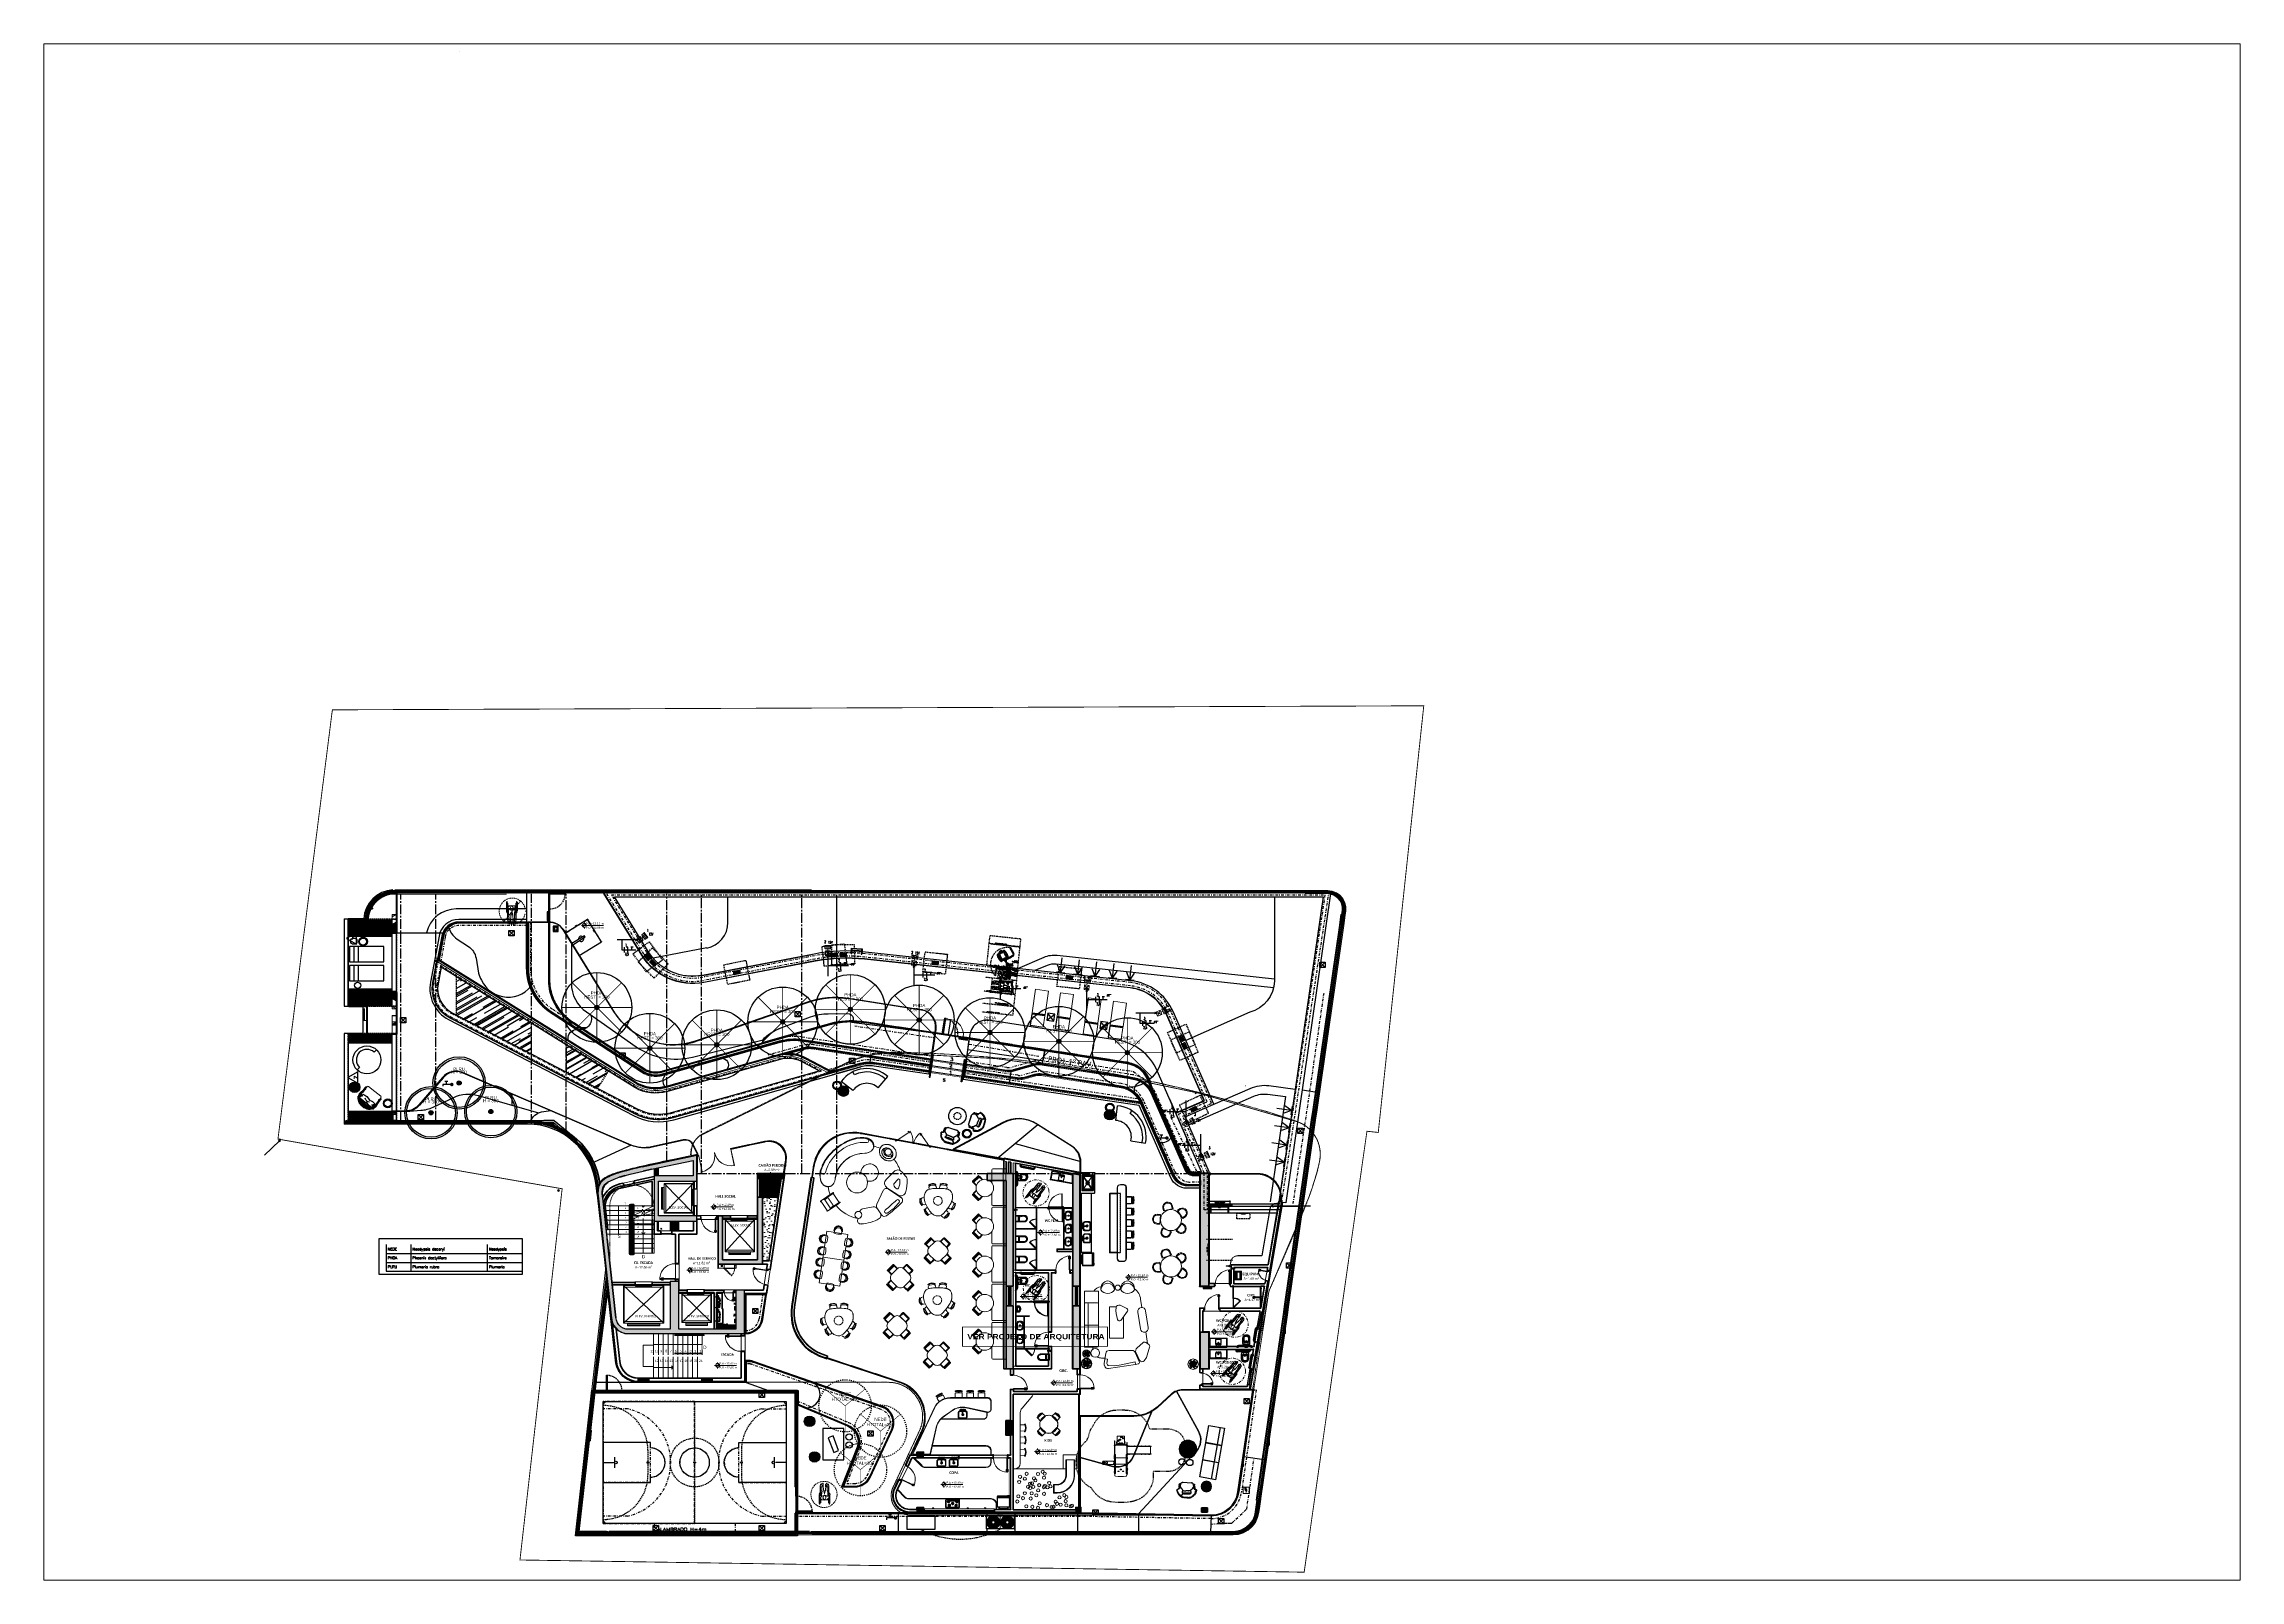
# Paper-space layout 'Layout1' of a CAD drawing. Extents: x 29 to 261, y 20 to 182.
# The model-space entities are those that its viewports show. They can reach past a viewport. Long polylines and large blocks are cut down to what shows.
import ezdxf
from ezdxf.enums import TextEntityAlignment as Align
from ezdxf.xclip import XClip

# ---------------------------------------------------------------- set-up
doc = ezdxf.new("R2010")
doc.units = 0
doc.header["$XCLIPFRAME"] = 2
doc.set_wipeout_variables(frame=1)
for name, pattern in [('DASHDOT', [1, 0.5, -0.25, 0, -0.25]), ('HIDDEN', [0.375, 0.25, -0.125]), ('limpo_PINI-PSG-PE-0102-LAZ-R00$0$CENTER', [2, 1.25, -0.25, 0.25, -0.25]), ('limpo_PINI-PSG-PE-0102-LAZ-R00$0$CENTER2', [28.575, 19.05, -3.175, 3.175, -3.175]), ('limpo_PINI-PSG-PE-0102-LAZ-R00$0$DAA_Traço Ponto', [10, 5, -2.5, 0, -2.5]), ('limpo_PINI-PSG-PE-0102-LAZ-R00$0$DASHDOT', [1, 0.5, -0.25, 0, -0.25]), ('limpo_PINI-PSG-PE-0102-LAZ-R00$0$DASHED2', [0.375, 0.25, -0.125]), ('limpo_PINI-PSG-PE-0102-LAZ-R00$0$HIDDEN', [0.375, 0.25, -0.125]), ('limpo_PINI-PSG-PE-0102-LAZ-R00$0$HIDDEN2', [0.1875, 0.125, -0.0625]), ('limpo_PINI-PSG-PE-0102-LAZ-R00$0$IMPORT-059_13AP_R00$0$DGN Style 3', [2691.06152, 1922.1868, -768.87472]), ('limpo_PINI-PSG-PE-0102-LAZ-R00$0$IMPORT-DASHED2', [375, 250, -125]), ('limpo_PINI-PSG-PE-0102-LAZ-R00$0$IMPORT-HIDDEN _2_', [375, 250, -125]), ('limpo_PINI-PSG-PE-0102-LAZ-R00$0$IMPORT-HIDDEN2 _2_', [187.5, 125, -62.5]), ('limpo_PINI-PSG-PE-0102-LAZ-R00$0$IMPORT-IMPORT-00_CON_R02$0$HIDDEN _3_', [0.375, 0.25, -0.125]), ('limpo_PINI-PSG-PE-0102-LAZ-R00$0$IMPORT-IMPORT-059_13AP_R00$0$DGN Style 3 _3_', [2.691062, 1.922187, -0.768875]), ('limpo_PINI-PSG-PE-0102-LAZ-R00$0$IMPORT-IMPORT-DASHDOT', [1, 0.5, -0.25, 0, -0.25]), ('limpo_PINI-PSG-PE-0102-LAZ-R00$0$IMPORT-IMPORT-DASHED2 _2_', [0.375, 0.25, -0.125]), ('limpo_PINI-PSG-PE-0102-LAZ-R00$0$IMPORT-IMPORT-HIDDEN _5_', [0.375, 0.25, -0.125]), ('limpo_PINI-PSG-PE-0102-LAZ-R00$0$IMPORT-IMPORT-HIDDEN2', [0.1875, 0.125, -0.0625]), ('limpo_PINI-PSG-PE-0102-LAZ-R00$0$Projeção', [0.396875, 0.238125, -0.15875]), ('limpo_PINI-PSG-PE-0102-LAZ-R00$0$TELEFONE_TETO', [1.04, 0.6, -0.1, 0.07, -0.1, 0.07, -0.1]), ('LINE-DASHED_1', [0.41664, 0.20828, -0.20836])]:
    doc.linetypes.add(name, pattern=pattern)
for name, color, linetype in [('A_htc_alv', 7, 'Continuous'), ('CONTROL', 15, 'DASHDOT'), ('limpo_PINI-PSG-PE-0102-LAZ-R00$0$ACAV-CONDENSADORA VRV_VRF', 5, 'Continuous'), ('limpo_PINI-PSG-PE-0102-LAZ-R00$0$AVAC-EVAPORADORAS CASSTE', 5, 'Continuous'), ('limpo_PINI-PSG-PE-0102-LAZ-R00$0$E-TOMADAS', 1, 'Continuous'), ('limpo_PINI-PSG-PE-0102-LAZ-R00$0$FIACAO', 253, 'Continuous'), ('limpo_PINI-PSG-PE-0102-LAZ-R00$0$INDICACAO_CIRCUITO_FIA', 253, 'Continuous'), ('limpo_PINI-PSG-PE-0102-LAZ-R00$0$INDICACAO_DIAM_TUBULACAO', 253, 'Continuous'), ('limpo_PINI-PSG-PE-0102-LAZ-R00$0$LINHA_DE_CHAMADA', 41, 'Continuous'), ('limpo_PINI-PSG-PE-0102-LAZ-R00$0$LUMINÁRIAS', 1, 'Continuous'), ('limpo_PINI-PSG-PE-0102-LAZ-R00$0$PA_ACAB', 3, 'Continuous'), ('limpo_PINI-PSG-PE-0102-LAZ-R00$0$PA_BRIQ', 1, 'Continuous'), ('limpo_PINI-PSG-PE-0102-LAZ-R00$0$PA_CAIX', 1, 'Continuous'), ('limpo_PINI-PSG-PE-0102-LAZ-R00$0$PA_EQUI', 1, 'Continuous'), ('limpo_PINI-PSG-PE-0102-LAZ-R00$0$PA_ESTR', 181, 'limpo_PINI-PSG-PE-0102-LAZ-R00$0$CENTER2'), ('limpo_PINI-PSG-PE-0102-LAZ-R00$0$PA_EXTE_1', 1, 'Continuous'), ('limpo_PINI-PSG-PE-0102-LAZ-R00$0$PA_EXTE_2', 2, 'Continuous'), ('limpo_PINI-PSG-PE-0102-LAZ-R00$0$PA_EXTE_3', 3, 'Continuous'), ('limpo_PINI-PSG-PE-0102-LAZ-R00$0$PA_HIDR', 162, 'Continuous'), ('limpo_PINI-PSG-PE-0102-LAZ-R00$0$PA_HOLD_AR COND', 21, 'Continuous'), ('limpo_PINI-PSG-PE-0102-LAZ-R00$0$PA_INST HID', 162, 'Continuous'), ('limpo_PINI-PSG-PE-0102-LAZ-R00$0$PA_INST_ELET', 162, 'Continuous'), ('limpo_PINI-PSG-PE-0102-LAZ-R00$0$PA_INST_HIDR', 162, 'Continuous'), ('limpo_PINI-PSG-PE-0102-LAZ-R00$0$PA_LIDER', 12, 'Continuous'), ('limpo_PINI-PSG-PE-0102-LAZ-R00$0$PA_LIMI_TER', 32, 'limpo_PINI-PSG-PE-0102-LAZ-R00$0$DASHDOT'), ('limpo_PINI-PSG-PE-0102-LAZ-R00$0$PA_MOBI', 1, 'Continuous'), ('limpo_PINI-PSG-PE-0102-LAZ-R00$0$PA_PISO_1', 11, 'Continuous'), ('limpo_PINI-PSG-PE-0102-LAZ-R00$0$PA_PISO_2', 15, 'Continuous'), ('limpo_PINI-PSG-PE-0102-LAZ-R00$0$PA_PROJ_I', 2, 'limpo_PINI-PSG-PE-0102-LAZ-R00$0$DASHDOT'), ('limpo_PINI-PSG-PE-0102-LAZ-R00$0$PA_PROJ_S', 2, 'limpo_PINI-PSG-PE-0102-LAZ-R00$0$HIDDEN'), ('limpo_PINI-PSG-PE-0102-LAZ-R00$0$PA_PROJ_S_AUX', 212, 'limpo_PINI-PSG-PE-0102-LAZ-R00$0$HIDDEN'), ('limpo_PINI-PSG-PE-0102-LAZ-R00$0$PA_SOLI_7', 254, 'Continuous'), ('limpo_PINI-PSG-PE-0102-LAZ-R00$0$PA_TEXT', 2, 'Continuous'), ('limpo_PINI-PSG-PE-0102-LAZ-R00$0$PA_TXTU', 11, 'Continuous'), ('limpo_PINI-PSG-PE-0102-LAZ-R00$0$QUADROS', 1, 'Continuous'), ('limpo_PINI-PSG-PE-0102-LAZ-R00$0$XR_ARQT', 7, 'Continuous'), ('limpo_PINI-PSG-PE-0102-LAZ-R00$0$XR_ELET', 31, 'Continuous'), ('PA_LIDER', 12, 'Continuous'), ('PA_VEGE', 108, 'Continuous'), ('PA_VEGE_TXT_100', 2, 'Continuous'), ('PA_VEGE_TXT_100H', 1, 'Continuous'), ('XR_ARQT', 7, 'Continuous')]:
    doc.layers.add(name, color=color, linetype=linetype)
for name, color, linetype, lineweight in [('limpo_PINI-PSG-PE-0102-LAZ-R00$0$- LAYOUT', 135, 'Continuous', 5), ('limpo_PINI-PSG-PE-0102-LAZ-R00$0$0-1', 7, 'Continuous', 5), ('limpo_PINI-PSG-PE-0102-LAZ-R00$0$0-20', 7, 'Continuous', 5), ('limpo_PINI-PSG-PE-0102-LAZ-R00$0$_Acima _ Corrimãos superiores', 7, 'limpo_PINI-PSG-PE-0102-LAZ-R00$0$Projeção', 5), ('limpo_PINI-PSG-PE-0102-LAZ-R00$0$A-ANNO-NOTE', 131, 'Continuous', 5), ('limpo_PINI-PSG-PE-0102-LAZ-R00$0$A-AREA-IDEN', 2, 'Continuous', 5), ('limpo_PINI-PSG-PE-0102-LAZ-R00$0$A-DETL', 1, 'Continuous', 5), ('limpo_PINI-PSG-PE-0102-LAZ-R00$0$A-DETL-GENF', 1, 'Continuous', 5), ('limpo_PINI-PSG-PE-0102-LAZ-R00$0$A-DOOR', 31, 'Continuous', 5), ('limpo_PINI-PSG-PE-0102-LAZ-R00$0$A-FLOR', 192, 'Continuous', 5), ('limpo_PINI-PSG-PE-0102-LAZ-R00$0$A-FLOR-OVHD', 1, 'limpo_PINI-PSG-PE-0102-LAZ-R00$0$Projeção', 5), ('limpo_PINI-PSG-PE-0102-LAZ-R00$0$A-FLOR-PATT', 8, 'Continuous', 5), ('limpo_PINI-PSG-PE-0102-LAZ-R00$0$A-GENM', 13, 'Continuous', 5), ('limpo_PINI-PSG-PE-0102-LAZ-R00$0$A-GLAZ', 151, 'Continuous', 5), ('limpo_PINI-PSG-PE-0102-LAZ-R00$0$A-GLAZ-CURT', 52, 'Continuous', 5), ('limpo_PINI-PSG-PE-0102-LAZ-R00$0$A-GLAZ-CWMG', 1, 'Continuous', 5), ('limpo_PINI-PSG-PE-0102-LAZ-R00$0$A-WALL', 1, 'Continuous', 5), ('limpo_PINI-PSG-PE-0102-LAZ-R00$0$A-WALL-FNSH', 1, 'Continuous', 40), ('limpo_PINI-PSG-PE-0102-LAZ-R00$0$AF', 6, 'Continuous', 5), ('limpo_PINI-PSG-PE-0102-LAZ-R00$0$AF-MINERAL', 35, 'Continuous', 5), ('limpo_PINI-PSG-PE-0102-LAZ-R00$0$ARQ', 235, 'Continuous', 5), ('limpo_PINI-PSG-PE-0102-LAZ-R00$0$ARQ_ESQUADRIA', 135, 'Continuous', 5), ('limpo_PINI-PSG-PE-0102-LAZ-R00$0$ARQ_MOBILIÁRIO', 135, 'Continuous', 5), ('limpo_PINI-PSG-PE-0102-LAZ-R00$0$ARQ_PISO', 23, 'Continuous', 5), ('limpo_PINI-PSG-PE-0102-LAZ-R00$0$ARQ_PROJEÇÃO_ABAIXO', 2, 'limpo_PINI-PSG-PE-0102-LAZ-R00$0$IMPORT-HIDDEN2 _2_', 5), ('limpo_PINI-PSG-PE-0102-LAZ-R00$0$ARQ_WC_COZ', 135, 'Continuous', 5), ('limpo_PINI-PSG-PE-0102-LAZ-R00$0$Corrimãos superiores', 7, 'Continuous', 5), ('limpo_PINI-PSG-PE-0102-LAZ-R00$0$FIXAÇÃO', 235, 'Continuous', 5), ('limpo_PINI-PSG-PE-0102-LAZ-R00$0$G-ANNO-DIMS', 1, 'Continuous', 5), ('limpo_PINI-PSG-PE-0102-LAZ-R00$0$G-ANNO-TEXT', 231, 'Continuous', 5), ('limpo_PINI-PSG-PE-0102-LAZ-R00$0$I-WALL', 2, 'Continuous', 5), ('limpo_PINI-PSG-PE-0102-LAZ-R00$0$LAYOUT_AMB_LAZ_dwg', 8, 'Continuous', 5), ('limpo_PINI-PSG-PE-0102-LAZ-R00$0$M-EQPM', 1, 'Continuous', 5), ('limpo_PINI-PSG-PE-0102-LAZ-R00$0$PNIN-HID-PL-0009-LAZ-R00_dwg', 8, 'Continuous', 5), ('limpo_PINI-PSG-PE-0102-LAZ-R00$0$S-BEAM', 12, 'Continuous', 5), ('limpo_PINI-PSG-PE-0102-LAZ-R00$0$S-COLS', 52, 'Continuous', 5), ('limpo_PINI-PSG-PE-0102-LAZ-R00$0$S-FSTN', 2, 'Continuous', 5), ('limpo_PINI-PSG-PE-0102-LAZ-R00$0$S-STRS', 31, 'Continuous', 5), ('limpo_PINI-PSG-PE-0102-LAZ-R00$0$S-STRS-ANNO', 31, 'Continuous', 5), ('limpo_PINI-PSG-PE-0102-LAZ-R00$0$S-STRS-IDEN', 31, 'Continuous', 5), ('limpo_PINI-PSG-PE-0102-LAZ-R00$0$S-STRS-MBND', 31, 'limpo_PINI-PSG-PE-0102-LAZ-R00$0$Projeção', 5), ('limpo_PINI-PSG-PE-0102-LAZ-R00$0$TINTERNO', 135, 'Continuous', 5)]:
    doc.layers.add(name, color=color, linetype=linetype, lineweight=lineweight)
for name, color, linetype, lineweight, true_color in [('limpo_PINI-PSG-PE-0102-LAZ-R00$0$0-13', 7, 'limpo_PINI-PSG-PE-0102-LAZ-R00$0$IMPORT-IMPORT-HIDDEN _5_', 5, 0x999999), ('limpo_PINI-PSG-PE-0102-LAZ-R00$0$0-14', 7, 'limpo_PINI-PSG-PE-0102-LAZ-R00$0$IMPORT-IMPORT-HIDDEN2', 5, 0x999999), ('limpo_PINI-PSG-PE-0102-LAZ-R00$0$0-15', 7, 'limpo_PINI-PSG-PE-0102-LAZ-R00$0$IMPORT-IMPORT-059_13AP_R00$0$DGN Style 3 _3_', 5, 0x999999), ('limpo_PINI-PSG-PE-0102-LAZ-R00$0$0-16', 7, 'limpo_PINI-PSG-PE-0102-LAZ-R00$0$IMPORT-IMPORT-DASHDOT', 5, 0x999999), ('limpo_PINI-PSG-PE-0102-LAZ-R00$0$0-17', 7, 'Continuous', 20, 0x999999), ('limpo_PINI-PSG-PE-0102-LAZ-R00$0$0-18', 7, 'limpo_PINI-PSG-PE-0102-LAZ-R00$0$IMPORT-IMPORT-00_CON_R02$0$HIDDEN _3_', 5, 0x999999), ('limpo_PINI-PSG-PE-0102-LAZ-R00$0$0-19', 7, 'Continuous', 25, 0x999999), ('limpo_PINI-PSG-PE-0102-LAZ-R00$0$0-21', 7, 'limpo_PINI-PSG-PE-0102-LAZ-R00$0$IMPORT-IMPORT-DASHED2 _2_', 5, 0x999999), ('limpo_PINI-PSG-PE-0102-LAZ-R00$0$0-22', 7, 'Continuous', 5, 0xc0c0c0), ('limpo_PINI-PSG-PE-0102-LAZ-R00$0$0-23', 2, 'limpo_PINI-PSG-PE-0102-LAZ-R00$0$IMPORT-IMPORT-HIDDEN2', 5, 0xffff00), ('limpo_PINI-PSG-PE-0102-LAZ-R00$0$0-8', 7, 'Continuous', 5, 0x999999), ('limpo_PINI-PSG-PE-0102-LAZ-R00$0$00_CON_R02$0$Revisao Alexandre-1', 7, 'Continuous', 5, 0xffff7f), ('limpo_PINI-PSG-PE-0102-LAZ-R00$0$ARQ_WC_COZ-1', 7, 'Continuous', 5, 0xcccccc)]:
    doc.layers.add(name, color=color, linetype=linetype, lineweight=lineweight, true_color=true_color)
for name, color, linetype, plot in [('limpo_PINI-PSG-PE-0102-LAZ-R00$0$AVAC-ANOTAÇÕES', 1, 'Continuous', False), ('limpo_PINI-PSG-PE-0102-LAZ-R00$0$PA_VIEW', 1, 'Continuous', False), ('PA_VEGE_AUX2', 6, 'Continuous', False)]:
    doc.layers.add(name, color=color, linetype=linetype, plot=plot)
for name, color, linetype, true_color in [('PA_VEGE_ARV_PLRU', 7, 'Continuous', 0xc4618c), ('PA_VEGE_PAL_NEDE', 7, 'Continuous', 0x024442), ('PA_VEGE_PAL_PHDA', 7, 'Continuous', 0x0089b6)]:
    doc.layers.add(name, color=color, linetype=linetype, true_color=true_color)
doc.styles.add('LANDSKY', font='ROMANS.SHX')
doc.styles.add('limpo_PINI-PSG-PE-0102-LAZ-R00$0$Arial', font='arial.ttf')
doc.styles.add('limpo_PINI-PSG-PE-0102-LAZ-R00$0$Arial_1', font='arial.ttf', dxfattribs={"height": 89.296875})
doc.styles.add('limpo_PINI-PSG-PE-0102-LAZ-R00$0$ARN_3', font='arialbd.ttf', dxfattribs={"width": 1.25, "height": 0.3})
doc.styles.add('limpo_PINI-PSG-PE-0102-LAZ-R00$0$Calibri', font='calibri.ttf', dxfattribs={"height": 0.16})
doc.styles.add('limpo_PINI-PSG-PE-0102-LAZ-R00$0$Calibri_2', font='calibri.ttf', dxfattribs={"height": 0.22})
doc.styles.add('limpo_PINI-PSG-PE-0102-LAZ-R00$0$Calibri_B', font='calibrib.ttf', dxfattribs={"width": 0.8, "height": 150})
doc.styles.add('limpo_PINI-PSG-PE-0102-LAZ-R00$0$COTA', font='romans.shx', dxfattribs={"width": 1.25})
doc.styles.add('limpo_PINI-PSG-PE-0102-LAZ-R00$0$DAA_CALIBRI', font='calibri.ttf')
doc.styles.add('limpo_PINI-PSG-PE-0102-LAZ-R00$0$PA100-RMS_1', font='romans.shx', dxfattribs={"width": 1.25, "height": 0.15})
doc.styles.add('limpo_PINI-PSG-PE-0102-LAZ-R00$0$RMS_2', font='romans.shx', dxfattribs={"width": 1.25, "height": 0.2})
doc.styles.add('limpo_PINI-PSG-PE-0102-LAZ-R00$0$RomanS', font='romans__.ttf', dxfattribs={"width": 1.25, "height": 0.0375})
doc.styles.add('limpo_PINI-PSG-PE-0102-LAZ-R00$0$RomanS_1', font='romans__.ttf', dxfattribs={"width": 0.7, "height": 0.028})
doc.styles.add('limpo_PINI-PSG-PE-0102-LAZ-R00$0$RomanS_10', font='romans__.ttf', dxfattribs={"width": 0.7, "height": 0.0225})
doc.styles.add('limpo_PINI-PSG-PE-0102-LAZ-R00$0$RomanS_2', font='romans__.ttf', dxfattribs={"width": 0.7, "height": 0.001})
doc.styles.add('limpo_PINI-PSG-PE-0102-LAZ-R00$0$RomanS_3', font='romans__.ttf', dxfattribs={"width": 0.7, "height": 0.006347})
doc.styles.add('limpo_PINI-PSG-PE-0102-LAZ-R00$0$RomanS_4', font='romans__.ttf', dxfattribs={"width": 0.7, "height": 0.00952})
doc.styles.add('limpo_PINI-PSG-PE-0102-LAZ-R00$0$RomanS_5', font='romans__.ttf', dxfattribs={"width": 0.7, "height": 0.000663717})
doc.styles.add('limpo_PINI-PSG-PE-0102-LAZ-R00$0$RomanS_6', font='romans__.ttf', dxfattribs={"width": 0.7, "height": 0.002})
doc.styles.add('limpo_PINI-PSG-PE-0102-LAZ-R00$0$RomanS_7', font='romans__.ttf', dxfattribs={"width": 0.7, "height": 0.000938053})
doc.styles.add('limpo_PINI-PSG-PE-0102-LAZ-R00$0$RomanS_8', font='romans__.ttf', dxfattribs={"width": 0.7, "height": 0.001097})
doc.styles.add('limpo_PINI-PSG-PE-0102-LAZ-R00$0$RomanS_9', font='romans__.ttf', dxfattribs={"height": 0.075})
doc.styles.add('limpo_PINI-PSG-PE-0102-LAZ-R00$0$Standard', font='arial.ttf')
doc.styles.add('R80', font='arial.ttf', dxfattribs={"height": 0.2})
doc.dimstyles.new('limpo_PINI-PSG-PE-0102-LAZ-R00$0$PA100-ARQ_2', dxfattribs={"dimscale": 0.1, "dimtxt": 1.5, "dimasz": 1.25, "dimexe": 0, "dimexo": 2, "dimgap": 0.8, "dimtad": 1, "dimdec": 0, "dimlfac": 100, "dimdsep": 46, "dimtxsty": 'limpo_PINI-PSG-PE-0102-LAZ-R00$0$COTA', "dimblk": 'limpo_PINI-PSG-PE-0102-LAZ-R00$0$_Origin', "dimcen": 2.5, "dimclrd": 256, "dimclre": 256, "dimclrt": 2, "dimadec": 0, "dimazin": 0, "dimtfac": 1, "dimtdec": 0, "dimtix": 1, "dimtmove": 2, "dimatfit": 3, "dimldrblk": 'limpo_PINI-PSG-PE-0102-LAZ-R00$0$setaleader', "dimfxl": 0, "dimarcsym": 0})
doc.dimstyles.new('limpo_PINI-PSG-PE-0102-LAZ-R00$0$PA25-ARQ_2', dxfattribs={"dimscale": 0.025, "dimtxt": 1.5, "dimasz": 1.25, "dimexe": 0, "dimexo": 2, "dimgap": 0.8, "dimtad": 1, "dimdec": 0, "dimlfac": 100, "dimdsep": 46, "dimtxsty": 'limpo_PINI-PSG-PE-0102-LAZ-R00$0$COTA', "dimblk": 'limpo_PINI-PSG-PE-0102-LAZ-R00$0$_Origin', "dimcen": 2.5, "dimclrd": 256, "dimclre": 256, "dimclrt": 2, "dimadec": 0, "dimazin": 0, "dimtfac": 1, "dimtdec": 0, "dimtix": 1, "dimtmove": 2, "dimatfit": 3, "dimldrblk": 'limpo_PINI-PSG-PE-0102-LAZ-R00$0$setaleader', "dimfxl": 0, "dimarcsym": 0})
pattern_1 = [(0, (0, 0), (609.6, 152.4), [5.029, -452.171, 5.029, -452.171, -2438.4]), (0, (0, 0), (609.6, 152.4), [-914.4, 5.029, -909.371, 5.029, -452.171, -1066.8]), (0, (0, 0), (609.6, 152.4), [-2286, 5.029, -299.771, 5.029, -756.971]), (120, (228.6, 76.2), (-436.7823, 451.7291), [5.029, -452.171, 5.029, -452.171, -2438.4]), (120, (228.6, 76.2), (-436.7823, 451.7291), [-914.4, 5.029, -909.371, 5.029, -452.171, -1066.8]), (120, (228.6, 76.2), (-436.7823, 451.7291), [-2286, 5.029, -299.771, 5.029, -756.971]), (240, (304.8, 381), (-172.8177, -604.1291), [5.029, -452.171, 5.029, -452.171, -2438.4]), (240, (304.8, 381), (-172.8177, -604.1291), [-914.4, 5.029, -909.371, 5.029, -452.171, -1066.8]), (240, (304.8, 381), (-172.8177, -604.1291), [-2286, 5.029, -299.771, 5.029, -756.971])]
pattern_2 = [(0, (0, 0), (0, 6.985), [5.08, -1.905]), (90, (0, 0), (-6.985, 4e-16), [5.08, -1.905])]

# ---------------------------------------------------------------- blocks, each defined once
blk = doc.blocks.new('limpo_PINI-PSG-PE-0102-LAZ-R00$0$A$C74B64764')
at = {"color": 251, "linetype": 'limpo_PINI-PSG-PE-0102-LAZ-R00$0$HIDDEN', "ltscale": 0.2}
for p, q in [((-0.19, 0.77), (-0.17, 0.78)), ((-0.19, 0.77), (-0.19, 0.77)), ((-0.19, 0.34), (-0.17, 0.33)), ((-0.19, 0.34), (-0.19, 0.34)), ((-0.16, 0.78), (-0.16, 0.78)), ((-0.16, 0.75), (-0.16, 0.75)), ((-0.16, 0.36), (-0.16, 0.36)), ((-0.16, 0.33), (-0.16, 0.33)), ((-0.12, 0.42), (-0.12, 0.36)), ((-0.11, 0.75), (-0.11, 0.7)), ((-0.08, 0.32), (0.15, 0.32)), ((0.16, 0.79), (-0.06, 0.79)), ((0.51, 0.3), (0.03, 0.3)), ((0.32, 0.27), (0.1, 0.27)), ((0.1, 0.25), (0.32, 0.25)), ((0.15, 0.32), (0.15, 0.32)), ((0.18, 0.32), (0.23, 0.32)), ((0.18, 0.32), (0.18, 0.32)), ((0.43, 0.25), (0.51, 0.25)), ((0.58, 0.72), (0.58, 0.37)), ((0.58, 0.72), (0.64, 0.72)), ((0.63, 0.37), (0.64, 0.72))]:
    blk.add_line(p, q, dxfattribs=at)
at = {"color": 251, "linetype": 'limpo_PINI-PSG-PE-0102-LAZ-R00$0$HIDDEN', "ltscale": 0.2, "flags": 128}
for points in [[(-0.16, 0.78), (-0.16, 0.78), (-0.17, 0.78)], [(-0.16, 0.78), (-0.16, 0.78), (-0.17, 0.78)], [(-0.16, 0.33), (-0.16, 0.33), (-0.17, 0.33)], [(-0.16, 0.33), (-0.16, 0.33), (-0.17, 0.33)], [(0.58, 0.37), (0.58, 0.37), (0.58, 0.37), (0.58, 0.37)]]:
    blk.add_lwpolyline(points, dxfattribs=at)
at = {"color": 251, "linetype": 'limpo_PINI-PSG-PE-0102-LAZ-R00$0$HIDDEN', "ltscale": 0.2}
for centre, radius, start, end in [((0, 0.57), 0.15, 142.6698, 210.2366), ((-0.12, 0.5), 0.01, 210.2366, 243.0318), ((0.01, 0.74), 0.124, 23.5853, 161.501), ((0.01, 0.74), 0.0989, 30.2259, 161.501), ((0.13, -2.23), 3.02, 88.7598, 89.2803), ((0.42, 0.26), 0.0127, 89.2762, 110.8249)]:
    blk.add_arc(centre, radius, start, end, dxfattribs=at)
at = {"color": 251, "linetype": 'limpo_PINI-PSG-PE-0102-LAZ-R00$0$DASHED2'}
blk.add_arc((0, 0), 0.964, 264.8047, 48.794, dxfattribs=at)
at = {"color": 251, "linetype": 'limpo_PINI-PSG-PE-0102-LAZ-R00$0$HIDDEN', "ltscale": 0.2}
for points, knots in [([(-0.25, 0.37), (-0.25, 0.38), (-0.25, 0.39), (-0.26, 0.42), (-0.26, 0.44), (-0.27, 0.47), (-0.27, 0.49), (-0.27, 0.52), (-0.27, 0.54), (-0.27, 0.57), (-0.27, 0.59), (-0.26, 0.62), (-0.26, 0.64), (-0.26, 0.66), (-0.25, 0.69), (-0.25, 0.71), (-0.24, 0.73), (-0.24, 0.74)], [0.0811782, 0.0811782, 0.0811782, 0.0811782, 0.1262057, 0.1890164, 0.251694, 0.3142774, 0.3756831, 0.437053, 0.4984068, 0.55976, 0.6223811, 0.6850389, 0.7477584, 0.8105721, 0.8735192, 0.9366446, 1, 1, 1, 1]), ([(-0.25, 0.37), (-0.24, 0.37), (-0.24, 0.37), (-0.23, 0.36), (-0.23, 0.36), (-0.23, 0.36), (-0.22, 0.35), (-0.21, 0.35), (-0.21, 0.35), (-0.2, 0.34), (-0.2, 0.34), (-0.2, 0.34), (-0.2, 0.34), (-0.19, 0.34)], [-0.324774, -0.324774, -0.324774, -0.324774, 0, 0, 0, 0.127693, 0.255378, 0.385317, 0.515242, 0.635031, 0.754812, 0.877407, 1, 1, 1, 1]), ([(-0.24, 0.74), (-0.24, 0.74), (-0.24, 0.74), (-0.24, 0.74), (-0.24, 0.75), (-0.24, 0.75), (-0.23, 0.75)], [0, 0, 0, 0, 0.247299, 0.493884, 0.759666, 1, 1, 1, 1]), ([(-0.22, 0.4), (-0.23, 0.42), (-0.23, 0.44), (-0.23, 0.49), (-0.24, 0.53), (-0.23, 0.62), (-0.22, 0.67), (-0.21, 0.72)], [0.1227564, 0.1227564, 0.1227564, 0.1227564, 0.2776068, 0.2776068, 0.5552137, 0.5552137, 0.9788229, 0.9788229, 0.9788229, 0.9788229]), ([(-0.23, 0.75), (-0.23, 0.75), (-0.23, 0.75), (-0.22, 0.76), (-0.21, 0.76), (-0.21, 0.77), (-0.2, 0.77), (-0.2, 0.77), (-0.2, 0.77), (-0.2, 0.77), (-0.19, 0.77)], [0, 0, 0, 0, 0.1276934, 0.2553775, 0.3853173, 0.515242, 0.6350309, 0.7548119, 0.8774071, 1, 1, 1, 1]), ([(-0.22, 0.4), (-0.22, 0.39), (-0.22, 0.39), (-0.21, 0.39), (-0.21, 0.39), (-0.21, 0.39), (-0.2, 0.38), (-0.19, 0.38), (-0.19, 0.38), (-0.19, 0.37), (-0.18, 0.37), (-0.18, 0.37), (-0.18, 0.37), (-0.18, 0.37), (-0.18, 0.37), (-0.18, 0.37)], [-0.209191, -0.209191, -0.209191, -0.209191, 0, 0, 0, 0.145032, 0.290695, 0.436343, 0.575139, 0.713924, 0.856968, 1, 1, 1, 1.21631, 1.21631, 1.21631, 1.21631]), ([(-0.21, 0.72), (-0.21, 0.72), (-0.21, 0.72), (-0.2, 0.73), (-0.19, 0.73), (-0.19, 0.73), (-0.19, 0.74), (-0.18, 0.74), (-0.18, 0.74), (-0.18, 0.74), (-0.18, 0.74), (-0.18, 0.74), (-0.18, 0.74)], [0.039435, 0.039435, 0.039435, 0.039435, 0.145032, 0.290695, 0.436343, 0.575139, 0.713924, 0.856968, 1, 1, 1, 1.21631, 1.21631, 1.21631, 1.21631]), ([(-0.15, 0.33), (-0.16, 0.34), (-0.16, 0.35), (-0.17, 0.37), (-0.17, 0.38), (-0.18, 0.4), (-0.18, 0.42), (-0.19, 0.44), (-0.19, 0.47), (-0.19, 0.49), (-0.2, 0.51), (-0.2, 0.53), (-0.2, 0.55), (-0.2, 0.58), (-0.19, 0.6), (-0.19, 0.62), (-0.19, 0.64), (-0.18, 0.66), (-0.18, 0.69), (-0.17, 0.71), (-0.17, 0.73), (-0.16, 0.75), (-0.15, 0.76), (-0.15, 0.77), (-0.15, 0.77), (-0.15, 0.77), (-0.14, 0.78)], [0, 0, 0, 0, 0.040215, 0.080451, 0.120666, 0.169339, 0.218126, 0.266952, 0.315739, 0.364411, 0.413338, 0.462418, 0.511577, 0.560737, 0.609817, 0.658744, 0.707765, 0.756942, 0.806199, 0.855456, 0.904635, 0.953657, 1, 1, 1, 1.032094, 1.032094, 1.032094, 1.032094]), ([(-0.18, 0.74), (-0.18, 0.74), (-0.18, 0.74), (-0.17, 0.74), (-0.17, 0.74), (-0.17, 0.74), (-0.16, 0.74), (-0.16, 0.74)], [0, 0, 0, 0, 0.090478, 0.180982, 0.541785, 0.72213, 1, 1, 1, 1]), ([(-0.18, 0.37), (-0.18, 0.37), (-0.18, 0.37), (-0.17, 0.37), (-0.17, 0.37), (-0.17, 0.37), (-0.16, 0.37), (-0.16, 0.37)], [0, 0, 0, 0, 0.090478, 0.180982, 0.541785, 0.72213, 1, 1, 1, 1]), ([(-0.16, 0.75), (-0.16, 0.75), (-0.16, 0.75), (-0.16, 0.75), (-0.16, 0.75), (-0.15, 0.75), (-0.15, 0.75), (-0.15, 0.75), (-0.15, 0.75), (-0.15, 0.75), (-0.15, 0.75), (-0.14, 0.75), (-0.14, 0.75), (-0.14, 0.75), (-0.13, 0.75), (-0.13, 0.75), (-0.12, 0.75), (-0.12, 0.75), (-0.12, 0.75), (-0.11, 0.75), (-0.11, 0.75), (-0.1, 0.75), (-0.1, 0.75), (-0.1, 0.75)], [0, 0, 0, 0, 0.008209, 0.037448, 0.072683, 0.113074, 0.157801, 0.205704, 0.255746, 0.307164, 0.359466, 0.412339, 0.465595, 0.519109, 0.572808, 0.626639, 0.680566, 0.734566, 0.788622, 0.842722, 0.896854, 0.951013, 1, 1, 1, 1]), ([(-0.16, 0.36), (-0.16, 0.36), (-0.16, 0.36), (-0.16, 0.36), (-0.16, 0.36), (-0.15, 0.36), (-0.15, 0.36), (-0.15, 0.36), (-0.15, 0.36), (-0.15, 0.36), (-0.15, 0.36), (-0.14, 0.36), (-0.14, 0.36), (-0.14, 0.36), (-0.13, 0.36), (-0.13, 0.36), (-0.12, 0.36), (-0.12, 0.36), (-0.12, 0.36), (-0.11, 0.36), (-0.11, 0.36), (-0.1, 0.36), (-0.1, 0.36), (-0.1, 0.36)], [0, 0, 0, 0, 0.008209, 0.037448, 0.072683, 0.113074, 0.157801, 0.205704, 0.255746, 0.307164, 0.359466, 0.412339, 0.465595, 0.519109, 0.572808, 0.626639, 0.680566, 0.734566, 0.788622, 0.842722, 0.896854, 0.951013, 1, 1, 1, 1]), ([(-0.09, 0.78), (-0.09, 0.78), (-0.09, 0.78), (-0.1, 0.78), (-0.1, 0.78), (-0.11, 0.78), (-0.11, 0.78), (-0.12, 0.78), (-0.12, 0.78), (-0.12, 0.78), (-0.13, 0.78), (-0.13, 0.78), (-0.14, 0.78), (-0.14, 0.78), (-0.14, 0.78), (-0.15, 0.78), (-0.15, 0.78), (-0.15, 0.78), (-0.15, 0.78), (-0.15, 0.78)], [0, 0, 0, 0, 0.045132, 0.107178, 0.169235, 0.231306, 0.293396, 0.355509, 0.41765, 0.479829, 0.542054, 0.604339, 0.666702, 0.729171, 0.791781, 0.85459, 0.917687, 0.98122, 1, 1, 1, 1]), ([(-0.09, 0.33), (-0.09, 0.33), (-0.09, 0.33), (-0.1, 0.33), (-0.1, 0.33), (-0.11, 0.33), (-0.11, 0.33), (-0.12, 0.33), (-0.12, 0.33), (-0.12, 0.33), (-0.13, 0.33), (-0.13, 0.33), (-0.14, 0.33), (-0.14, 0.33), (-0.14, 0.33), (-0.15, 0.33), (-0.15, 0.33), (-0.15, 0.33), (-0.15, 0.33), (-0.15, 0.33)], [0, 0, 0, 0, 0.045132, 0.107178, 0.169235, 0.231306, 0.293396, 0.355509, 0.41765, 0.479829, 0.542054, 0.604339, 0.666702, 0.729171, 0.791781, 0.85459, 0.917687, 0.98122, 1, 1, 1, 1]), ([(-0.09, 0.33), (-0.09, 0.34), (-0.1, 0.36), (-0.11, 0.39), (-0.11, 0.41), (-0.12, 0.43), (-0.12, 0.46), (-0.13, 0.48), (-0.13, 0.51), (-0.13, 0.53), (-0.13, 0.56), (-0.13, 0.59), (-0.13, 0.61), (-0.12, 0.64), (-0.12, 0.66), (-0.12, 0.68), (-0.11, 0.71), (-0.1, 0.73), (-0.09, 0.76), (-0.09, 0.77), (-0.09, 0.78)], [0, 0, 0, 0, 0.062097, 0.124332, 0.178111, 0.231936, 0.28576, 0.339537, 0.39491, 0.450334, 0.505759, 0.561131, 0.615164, 0.669246, 0.723329, 0.777364, 0.832997, 0.88868, 0.944365, 1, 1, 1, 1]), ([(-0.01, 0.27), (-0.01, 0.27), (-0.01, 0.26), (-0.01, 0.26), (-0.01, 0.26), (-0.01, 0.26), (-0.01, 0.26), (-0.01, 0.26), (-0.01, 0.26), (0, 0.25), (0, 0.25), (0, 0.25), (0, 0.25), (0, 0.25), (0, 0.25), (0, 0.25), (0, 0.25), (0.01, 0.25), (0.01, 0.25), (0.01, 0.25), (0.01, 0.25), (0.02, 0.25), (0.02, 0.25), (0.02, 0.25), (0.03, 0.25), (0.03, 0.25), (0.03, 0.25), (0.04, 0.25), (0.04, 0.25), (0.05, 0.25), (0.05, 0.25), (0.06, 0.25), (0.06, 0.25), (0.07, 0.25), (0.07, 0.25), (0.08, 0.25), (0.09, 0.25), (0.09, 0.25), (0.1, 0.25), (0.1, 0.25), (0.1, 0.25)], [0, 0, 0, 0, 0.011845, 0.023814, 0.035326, 0.046441, 0.057189, 0.067585, 0.077671, 0.087609, 0.097727, 0.108412, 0.120319, 0.134335, 0.151828, 0.175383, 0.212013, 0.249904, 0.285336, 0.322874, 0.358763, 0.393814, 0.428393, 0.462678, 0.496769, 0.530723, 0.56458, 0.598365, 0.632095, 0.665783, 0.699437, 0.733067, 0.766676, 0.800268, 0.833848, 0.867418, 0.90098, 0.934537, 0.968089, 1, 1, 1, 1]), ([(0.1, 0.27), (0.1, 0.27), (0.1, 0.27), (0.09, 0.27), (0.09, 0.27), (0.08, 0.27), (0.08, 0.27), (0.07, 0.27), (0.07, 0.27), (0.06, 0.27), (0.06, 0.27), (0.05, 0.27), (0.05, 0.27), (0.04, 0.28), (0.04, 0.28), (0.03, 0.28), (0.03, 0.28), (0.03, 0.28), (0.02, 0.28), (0.02, 0.28), (0.02, 0.28), (0.01, 0.28), (0.01, 0.28), (0.01, 0.28), (0.01, 0.28), (0.01, 0.28), (0.01, 0.28), (0.01, 0.28), (0.01, 0.28), (0.01, 0.28)], [0, 0, 0, 0, 0.021098, 0.0612, 0.101303, 0.141403, 0.181497, 0.221583, 0.261659, 0.301721, 0.341767, 0.381792, 0.421792, 0.461758, 0.501685, 0.541561, 0.581371, 0.621098, 0.660713, 0.70018, 0.739446, 0.778429, 0.817008, 0.854993, 0.892084, 0.924, 0.95334, 0.979388, 1, 1, 1, 1]), ([(0.18, 0.32), (0.18, 0.32), (0.17, 0.32), (0.17, 0.32), (0.16, 0.32), (0.15, 0.32), (0.15, 0.32)], [0, 0, 0, 0, 0.247365, 0.494729, 0.747364, 1, 1, 1, 1]), ([(0.21, 0.79), (0.21, 0.79), (0.21, 0.79), (0.2, 0.79), (0.19, 0.79), (0.19, 0.79), (0.19, 0.79)], [0, 0, 0, 0, 0.314845, 0.638822, 0.818589, 1, 1, 1, 1]), ([(0.25, 0.78), (0.25, 0.77), (0.25, 0.75), (0.26, 0.73), (0.26, 0.7), (0.26, 0.67), (0.27, 0.65), (0.27, 0.62), (0.27, 0.6), (0.27, 0.57), (0.27, 0.54), (0.27, 0.51), (0.27, 0.49), (0.26, 0.46), (0.26, 0.44), (0.26, 0.41), (0.25, 0.38), (0.25, 0.36), (0.24, 0.34), (0.24, 0.33)], [0, 0, 0, 0, 0.055419, 0.113781, 0.172182, 0.230582, 0.288941, 0.348663, 0.408431, 0.468198, 0.527919, 0.586226, 0.644575, 0.702925, 0.761233, 0.820902, 0.880614, 0.940327, 1, 1, 1, 1]), ([(0.42, 0.27), (0.42, 0.27), (0.42, 0.27), (0.42, 0.27), (0.42, 0.27), (0.42, 0.27), (0.42, 0.27), (0.41, 0.27), (0.41, 0.27), (0.41, 0.27), (0.41, 0.27), (0.41, 0.27), (0.4, 0.27), (0.4, 0.27), (0.4, 0.27), (0.39, 0.27), (0.39, 0.27), (0.38, 0.27), (0.38, 0.27), (0.37, 0.27), (0.37, 0.27), (0.36, 0.27), (0.36, 0.27), (0.35, 0.27), (0.35, 0.27), (0.34, 0.27), (0.34, 0.27), (0.33, 0.27), (0.33, 0.27), (0.32, 0.27), (0.32, 0.27)], [0, 0, 0, 0, 0.004211, 0.025989, 0.051285, 0.080034, 0.111819, 0.146017, 0.181984, 0.219184, 0.257225, 0.295841, 0.334853, 0.374142, 0.413631, 0.453267, 0.49301, 0.532836, 0.572726, 0.612665, 0.652643, 0.692651, 0.732685, 0.772737, 0.812805, 0.852885, 0.892975, 0.933072, 0.973173, 1, 1, 1, 1]), ([(0.32, 0.25), (0.32, 0.25), (0.33, 0.25), (0.33, 0.25), (0.34, 0.25), (0.34, 0.25), (0.35, 0.25), (0.35, 0.25), (0.36, 0.25), (0.36, 0.25), (0.37, 0.25), (0.37, 0.25), (0.38, 0.25), (0.38, 0.25), (0.39, 0.25), (0.39, 0.25), (0.4, 0.25), (0.4, 0.25), (0.4, 0.25), (0.41, 0.25), (0.41, 0.25), (0.41, 0.25), (0.41, 0.25), (0.42, 0.25), (0.42, 0.25), (0.42, 0.25), (0.42, 0.25), (0.42, 0.25), (0.43, 0.25), (0.43, 0.25), (0.43, 0.25), (0.43, 0.25), (0.43, 0.25), (0.43, 0.25), (0.43, 0.25), (0.43, 0.25), (0.43, 0.26), (0.43, 0.26), (0.43, 0.26), (0.43, 0.26), (0.43, 0.26)], [0, 0, 0, 0, 0.017649, 0.051196, 0.084747, 0.118301, 0.151859, 0.185423, 0.218995, 0.252577, 0.286172, 0.319784, 0.353415, 0.387072, 0.420761, 0.454491, 0.488272, 0.522121, 0.556061, 0.590124, 0.624359, 0.658846, 0.693717, 0.729214, 0.765839, 0.804832, 0.843364, 0.867541, 0.881776, 0.894254, 0.905486, 0.916192, 0.926845, 0.937717, 0.948944, 0.960445, 0.97211, 0.983863, 0.995635, 1, 1, 1, 1]), ([(0.51, 0.25), (0.51, 0.25), (0.51, 0.25), (0.52, 0.25), (0.52, 0.25), (0.53, 0.25), (0.54, 0.25), (0.54, 0.25), (0.55, 0.25), (0.55, 0.26), (0.56, 0.26), (0.56, 0.26), (0.57, 0.27), (0.57, 0.27), (0.58, 0.27), (0.58, 0.28), (0.59, 0.28), (0.59, 0.28), (0.6, 0.29), (0.6, 0.29), (0.61, 0.3), (0.61, 0.3), (0.61, 0.31), (0.62, 0.31), (0.62, 0.32), (0.62, 0.33), (0.62, 0.33), (0.63, 0.34), (0.63, 0.34), (0.63, 0.35), (0.63, 0.36), (0.63, 0.36), (0.63, 0.37), (0.63, 0.37), (0.63, 0.37)], [0, 0, 0, 0, 0.018917, 0.050801, 0.08269, 0.114583, 0.146484, 0.178393, 0.210312, 0.242241, 0.274181, 0.306134, 0.3381, 0.370079, 0.402072, 0.434079, 0.466099, 0.498133, 0.53018, 0.56224, 0.594313, 0.626397, 0.658493, 0.690599, 0.722714, 0.754838, 0.78697, 0.819108, 0.851251, 0.8834, 0.915552, 0.947706, 0.979861, 1, 1, 1, 1]), ([(0.58, 0.37), (0.58, 0.37), (0.58, 0.37), (0.58, 0.37), (0.58, 0.36), (0.58, 0.36), (0.58, 0.35), (0.58, 0.35), (0.57, 0.34), (0.57, 0.34), (0.57, 0.33), (0.57, 0.33), (0.56, 0.33), (0.56, 0.32), (0.56, 0.32), (0.55, 0.32), (0.55, 0.31), (0.55, 0.31), (0.54, 0.31), (0.54, 0.31), (0.53, 0.3), (0.53, 0.3), (0.53, 0.3), (0.52, 0.3), (0.52, 0.3), (0.51, 0.3), (0.51, 0.3), (0.51, 0.3)], [0, 0, 0, 0, 0.0188814, 0.0596895, 0.1004956, 0.1412955, 0.182094, 0.2228958, 0.2637062, 0.3045311, 0.3453761, 0.3862464, 0.4271484, 0.468087, 0.5090686, 0.5500971, 0.5911789, 0.6323177, 0.6735171, 0.7147807, 0.7561101, 0.7975058, 0.8389678, 0.8804933, 0.9220784, 0.9637179, 1, 1, 1, 1])]:
    blk.add_open_spline(points, degree=3, knots=knots, dxfattribs=at)
blk = doc.blocks.new('limpo_PINI-PSG-PE-0102-LAZ-R00$0$_Origin')
at = {"color": 0, "lineweight": -2}
blk.add_line((0, 0), (-1, 0), dxfattribs=at)
at = {"color": 14, "lineweight": -2}
blk.add_circle((0, 0), 0.5, dxfattribs=at)
blk = doc.blocks.new('*D38')
at = {"layer": 'Defpoints', "linetype": 'limpo_PINI-PSG-PE-0102-LAZ-R00$0$HIDDEN2', "lineweight": -2, "transparency": 16777216}
for p, q in [((0, 0.45), (0, 0.4)), ((0.03125, 0.4), (1.16875, 0.4)), ((1.2, 0.45), (1.2, 0.4))]:
    blk.add_line(p, q, dxfattribs=at)
at = {"layer": 'Defpoints', "color": 0, "linetype": 'limpo_PINI-PSG-PE-0102-LAZ-R00$0$HIDDEN2', "transparency": 16777216}
for p in [(0, 0.4), (1.2, 0.4), (1.2, 0.4)]:
    blk.add_point(p, dxfattribs=at)
at = {"layer": 'Defpoints', "linetype": 'limpo_PINI-PSG-PE-0102-LAZ-R00$0$HIDDEN2', "lineweight": -2, "transparency": 16777216, "xscale": 0.03125, "yscale": 0.03125, "zscale": 0.03125, "rotation": 180}
blk.add_blockref('limpo_PINI-PSG-PE-0102-LAZ-R00$0$_Origin', (0, 0.4), dxfattribs=at)
at = {"layer": 'Defpoints', "linetype": 'limpo_PINI-PSG-PE-0102-LAZ-R00$0$HIDDEN2', "lineweight": -2, "transparency": 16777216, "xscale": 0.03125, "yscale": 0.03125, "zscale": 0.03125}
blk.add_blockref('limpo_PINI-PSG-PE-0102-LAZ-R00$0$_Origin', (1.2, 0.4), dxfattribs=at)
at = {"layer": 'Defpoints', "color": 2, "linetype": 'limpo_PINI-PSG-PE-0102-LAZ-R00$0$HIDDEN2', "transparency": 16777216, "insert": (0.6, 0.43875), "char_height": 0.0375, "attachment_point": 5, "style": 'limpo_PINI-PSG-PE-0102-LAZ-R00$0$COTA'}
blk.add_mtext('120', dxfattribs=at)
blk = doc.blocks.new('limpo_PINI-PSG-PE-0102-LAZ-R00$0$setaleader')
h = blk.add_hatch(color=12)
h.paths.add_polyline_path([(-0.1, 0), (0, 0), (-1.1, 1.1), (-1.1, 0.7)])
h.paths.add_polyline_path([(0, 0), (-0.1, 0), (-1.1, -0.7), (-1.1, -1.1)])
at = {"color": 12}
blk.add_line((0, 0), (-1, 0), dxfattribs=at)
blk = doc.blocks.new('*D37')
at = {"layer": 'Defpoints', "linetype": 'limpo_PINI-PSG-PE-0102-LAZ-R00$0$HIDDEN2', "lineweight": -2, "transparency": 16777216}
for p, q in [((-0.05, 0.4), (0, 0.4)), ((0, 0.36875), (0, -0.36875)), ((-0.05, -0.4), (0, -0.4))]:
    blk.add_line(p, q, dxfattribs=at)
at = {"layer": 'Defpoints', "color": 0, "linetype": 'limpo_PINI-PSG-PE-0102-LAZ-R00$0$HIDDEN2', "transparency": 16777216}
for p in [(0, 0.4), (0, -0.4), (0, -0.4)]:
    blk.add_point(p, dxfattribs=at)
at = {"layer": 'Defpoints', "linetype": 'limpo_PINI-PSG-PE-0102-LAZ-R00$0$HIDDEN2', "lineweight": -2, "transparency": 16777216, "xscale": 0.03125, "yscale": 0.03125, "zscale": 0.03125}
for p, rotation in [((0, 0.4), 90), ((0, -0.4), 270)]:
    blk.add_blockref('limpo_PINI-PSG-PE-0102-LAZ-R00$0$_Origin', p, dxfattribs=dict(at, rotation=rotation))
at = {"layer": 'Defpoints', "color": 2, "linetype": 'limpo_PINI-PSG-PE-0102-LAZ-R00$0$HIDDEN2', "transparency": 16777216, "insert": (-0.03875, 0), "char_height": 0.0375, "attachment_point": 5, "rotation": 90, "style": 'limpo_PINI-PSG-PE-0102-LAZ-R00$0$COTA'}
blk.add_mtext('80', dxfattribs=at)
blk = doc.blocks.new('*U413')
at = {"layer": 'limpo_PINI-PSG-PE-0102-LAZ-R00$0$PA_PROJ_S'}
for p, q in [((0, 7), (0, 3.55)), ((-2.68, 4.2), (-2.68, 3.55)), ((2.68, 4.2), (2.68, 3.55)), ((-2.68, 3.45), (-2.68, 2.8)), ((0, 3.45), (0, 0)), ((2.68, 3.45), (2.68, 2.8))]:
    blk.add_line(p, q, dxfattribs=at)
blk.add_lwpolyline([(5.25, 7), (5.25, 0), (-5.25, 0), (-5.25, 7), (5.25, 7)], dxfattribs=at)
for centre, radius in [((0, 3.5), 1.4), ((-2.68, 3.5), 0.0467), ((0, 3.5), 0.0467), ((2.68, 3.5), 0.0467)]:
    blk.add_circle(centre, radius, dxfattribs=at)
for centre, radius, start, end in [((-5.25, 7), 0.121, 270, 0), ((-5.25, 4.2), 2.57, 0, 90), ((5.25, 4.2), 2.57, 90, 180), ((5.25, 7), 0.121, 180, 270), ((-5.25, 2.8), 2.57, 270, 0), ((5.25, 2.8), 2.57, 180, 270), ((-5.25, 0), 0.121, 0, 90), ((5.25, 0), 0.121, 90, 180)]:
    blk.add_arc(centre, radius, start, end, dxfattribs=at)
blk = doc.blocks.new('*U412')
at = {"layer": 'limpo_PINI-PSG-PE-0102-LAZ-R00$0$PA_PISO_2', "linetype": 'limpo_PINI-PSG-PE-0102-LAZ-R00$0$DASHDOT'}
for p, q in [((-3.85, 6.58), (-5.25, 6.58)), ((0, 0), (0, 7)), ((0, 0), (0, 7)), ((3.85, 6.58), (5.25, 6.58)), ((-2.54, 4.64), (-5.25, 4.64)), ((-2.54, 2.36), (-2.54, 4.64)), ((2.54, 4.64), (5.25, 4.64)), ((2.54, 2.36), (2.54, 4.64)), ((-2.54, 2.36), (-5.25, 2.36)), ((2.54, 2.36), (5.25, 2.36)), ((-3.85, 0.42), (-5.25, 0.42)), ((-2.33, 0), (-2.33, -0.47)), ((2.33, 0), (2.33, -0.47)), ((3.85, 0.42), (5.25, 0.42))]:
    blk.add_line(p, q, dxfattribs=at)
at = {"layer": 'limpo_PINI-PSG-PE-0102-LAZ-R00$0$PA_PISO_2'}
for p, q in [((-4.58, 3.2), (-4.58, 3.8)), ((4.58, 3.2), (4.58, 3.8)), ((-5.25, 3.5), (-4.65, 3.5)), ((5.25, 3.5), (4.65, 3.5))]:
    blk.add_line(p, q, dxfattribs=at)
at = {"layer": 'limpo_PINI-PSG-PE-0102-LAZ-R00$0$PA_PISO_2', "linetype": 'limpo_PINI-PSG-PE-0102-LAZ-R00$0$DASHDOT'}
for points in [[(0, 7), (-5.25, 7), (-5.25, 0), (0, 0)], [(0, 7), (5.25, 7), (5.25, 0), (0, 0)]]:
    blk.add_lwpolyline(points, close=True, dxfattribs=at)
blk.add_circle((0, 3.5), 0.84, dxfattribs=at)
at = {"layer": 'limpo_PINI-PSG-PE-0102-LAZ-R00$0$PA_PISO_2'}
for centre in [(-4.52, 3.5), (4.51, 3.5)]:
    blk.add_circle(centre, 0.07, dxfattribs=at)
at = {"layer": 'limpo_PINI-PSG-PE-0102-LAZ-R00$0$PA_PISO_2', "linetype": 'limpo_PINI-PSG-PE-0102-LAZ-R00$0$DASHDOT'}
for centre, radius, start, end in [((-4.52, 3.5), 3.15, 282.1005, 77.8995), ((4.51, 3.5), 3.15, 102.1005, 257.8995), ((-2.54, 3.5), 0.84, 269.9864, 89.9864), ((2.54, 3.5), 0.84, 90.0136, 270.0136)]:
    blk.add_arc(centre, radius, start, end, dxfattribs=at)
blk = doc.blocks.new('limpo_PINI-PSG-PE-0102-LAZ-R00$0$VER-ARQ')
at = {"color": 12, "linetype": 'limpo_PINI-PSG-PE-0102-LAZ-R00$0$CENTER', "const_width": 0.05}
blk.add_lwpolyline([(-4.16, 1.11), (4.16, 1.11), (4.16, 0), (-4.16, 0)], close=True, dxfattribs=at)
at = {"color": 12, "style": 'limpo_PINI-PSG-PE-0102-LAZ-R00$0$ARN_3', "width": 1.15}
blk.add_text('VER PROJETO DE ARQUITETURA', height=0.3, dxfattribs=at).set_placement((-3.88, 0.41))
blk = doc.blocks.new('*U409')
at = {"layer": 'limpo_PINI-PSG-PE-0102-LAZ-R00$0$PA_TEXT', "style": 'limpo_PINI-PSG-PE-0102-LAZ-R00$0$PA100-RMS_1', "width": 1.25}
blk.add_attdef('S', text='', height=0.15, dxfattribs=at).set_placement((0.01, -0.33), align=Align.CENTER)
blk = doc.blocks.new('*U410')
at = {"layer": 'limpo_PINI-PSG-PE-0102-LAZ-R00$0$PA_CAIX'}
for p, q in [((0, 0), (0, -0.05)), ((0.9, 0), (0.9, -0.05))]:
    blk.add_line(p, q, dxfattribs=at)
blk.add_lwpolyline([(0, 0), (0, 0.9), (0.05, 0.9), (0.05, 0)], close=True, dxfattribs=at)
at = {"layer": 'limpo_PINI-PSG-PE-0102-LAZ-R00$0$PA_CAIX', "linetype": 'limpo_PINI-PSG-PE-0102-LAZ-R00$0$HIDDEN'}
blk.add_arc((0, 0), 0.9, 0, 90, dxfattribs=at)
blk = doc.blocks.new('limpo_PINI-PSG-PE-0102-LAZ-R00$0$A$Ca333d0ef')
at = {"lineweight": 0}
for p, q in [((-247, 9), (-247, -422)), ((153, 23), (-227, 23)), ((173, 9), (173, -422)), ((-412, -492), (-405, -486)), ((-412, -492), (-412, -518)), ((-412, -518), (-405, -524)), ((-412, -1053), (-405, -1047)), ((-412, -1053), (-412, -1079)), ((-412, -1079), (-405, -1085)), ((-412, -1142), (-405, -1135)), ((-412, -1142), (-412, -1168)), ((-412, -1168), (-405, -1174)), ((-412, -1176), (-407, -1173)), ((-412, -1209), (-412, -1176)), ((-412, -1202), (-408, -1205)), ((-412, -1209), (-405, -1203)), ((-412, -1209), (-412, -1235)), ((-412, -1209), (-412, -1209)), ((-412, -1235), (-405, -1241)), ((-412, -1253), (-402, -1246)), ((-412, -1279), (-412, -1253)), ((-404, -485), (-402, -485)), ((-404, -525), (-402, -525)), ((-404, -1046), (-402, -1046)), ((-404, -1086), (-402, -1086)), ((-404, -1135), (-402, -1135)), ((-404, -1175), (-402, -1175)), ((-404, -1202), (-402, -1202)), ((-404, -1242), (-402, -1242)), ((-402, -244), (-402, -2144)), ((-383, -244), (-402, -244)), ((-383, -439), (-402, -439)), ((-383, -1254), (-402, -1254)), ((-400, -244), (-400, -2144)), ((-385, -244), (-385, -2144)), ((-383, -2218), (-383, -244)), ((-383, -467), (308, -467)), ((308, -469), (-383, -469)), ((-383, -484), (308, -484)), ((-383, -486), (308, -486)), ((-364, -525), (-383, -525)), ((-383, -1046), (-381, -1046)), ((-383, -1075), (-381, -1075)), ((-383, -1087), (-345, -1087)), ((-381, -1045), (-382, -1061)), ((-352, -1034), (-376, -1034)), ((-354, -467), (-354, -486)), ((-347, -1075), (-345, -1075)), ((-346, -1045), (-346, -1061)), ((-345, -1075), (-345, -2101)), ((-345, -1231), (270, -1231)), ((-336, -467), (-336, -486)), ((-280, -432), (-270, -424)), ((-280, -457), (-280, -432)), ((-280, -457), (-270, -464)), ((-276, -339), (-266, -332)), ((-276, -365), (-276, -339)), ((-276, -365), (-266, -372)), ((-276, -427), (-270, -423)), ((-276, -429), (-276, -427)), ((-270, -422), (-244, -422)), ((-270, -422), (-270, -467)), ((-269, -422), (-266, -420)), ((-266, -260), (-266, -422)), ((-247, -260), (-266, -260)), ((-247, -289), (-266, -289)), ((-247, -357), (-266, -357)), ((-264, -422), (-264, -260)), ((-257, -467), (-257, -486)), ((-249, -422), (-249, -260)), ((-244, -422), (-244, -467)), ((-234, -432), (-244, -424)), ((-234, -457), (-244, -464)), ((-239, -467), (-239, -486)), ((-235, -458), (160, -458)), ((-234, -432), (-234, -457)), ((-194, -254), (-194, -240)), ((-182, -467), (-182, -486)), ((-176, -409), (-181, -412)), ((-165, -467), (-165, -486)), ((-159, -409), (-154, -412)), ((-142, -398), (-142, -384)), ((-130, -254), (-130, -240)), ((-96, -405), (-96, -414)), ((-84, -192), (-84, -183)), ((-84, -467), (-84, -486)), ((-67, -467), (-67, -486)), ((-47, -37), (-47, -24)), ((-28, -181), (-28, -168)), ((-9, -467), (-9, -486)), ((8, -467), (8, -486)), ((9, -39), (9, -48)), ((21, -414), (21, -405)), ((56, -110), (56, -96)), ((67, -398), (67, -384)), ((84, -409), (79, -412)), ((89, -467), (89, -486)), ((101, -409), (106, -412)), ((106, -467), (106, -486)), ((120, -110), (120, -96)), ((159, -432), (169, -424)), ((159, -457), (159, -432)), ((159, -457), (169, -464)), ((164, -467), (164, -486)), ((169, -422), (195, -422)), ((169, -422), (169, -467)), ((192, -260), (173, -260)), ((192, -289), (173, -289)), ((192, -357), (173, -357)), ((175, -422), (175, -260)), ((179, -467), (179, -486)), ((190, -260), (190, -422)), ((192, -260), (192, -422)), ((202, -339), (192, -332)), ((202, -365), (192, -372)), ((194, -422), (192, -420)), ((195, -422), (195, -467)), ((202, -427), (195, -423)), ((205, -432), (195, -424)), ((205, -457), (195, -464)), ((202, -339), (202, -365)), ((202, -427), (202, -429)), ((205, -432), (205, -457)), ((261, -467), (261, -486)), ((270, -1075), (272, -1075)), ((270, -1075), (270, -2101)), ((270, -1087), (308, -1087)), ((272, -1045), (271, -1061)), ((301, -1034), (277, -1034)), ((278, -467), (278, -486)), ((308, -525), (289, -525)), ((306, -1075), (308, -1075)), ((307, -553), (307, -578)), ((307, -992), (307, -1017)), ((307, -1045), (307, -1061)), ((307, -1046), (308, -1046)), ((308, -335), (308, -1294)), ((327, -335), (308, -335)), ((310, -2202), (310, -335)), ((325, -2202), (325, -335)), ((327, -335), (327, -2202)), ((337, -492), (327, -485)), ((337, -518), (327, -525)), ((337, -518), (327, -525)), ((327, -553), (371, -553)), ((327, -579), (371, -579)), ((327, -992), (371, -992)), ((327, -1018), (371, -1018)), ((337, -1053), (327, -1046)), ((337, -1079), (327, -1086)), ((327, -1169), (327, -1202)), ((337, -1176), (327, -1169)), ((337, -1209), (327, -1202)), ((337, -1235), (327, -1242)), ((327, -1246), (327, -1286)), ((337, -1253), (327, -1246)), ((336, -543), (328, -553)), ((336, -589), (328, -579)), ((336, -982), (328, -992)), ((336, -1028), (328, -1018)), ((337, -1202), (332, -1206)), ((336, -543), (361, -543)), ((361, -589), (336, -589)), ((336, -982), (361, -982)), ((361, -1028), (336, -1028)), ((337, -492), (337, -518)), ((337, -1053), (337, -1079)), ((337, -1176), (337, -1209)), ((337, -1209), (337, -1235)), ((337, -1209), (337, -1209)), ((337, -1253), (337, -1279)), ((361, -543), (368, -553)), ((361, -589), (368, -579)), ((361, -982), (368, -992)), ((361, -1028), (368, -1018)), ((364, -546), (382, -546)), ((382, -1024), (364, -1024)), ((371, -579), (371, -553)), ((1700, -556), (371, -556)), ((371, -558), (1700, -558)), ((371, -573), (1700, -573)), ((1700, -575), (371, -575)), ((371, -1018), (371, -992)), ((1700, -995), (371, -995)), ((371, -997), (1700, -997)), ((371, -1012), (1700, -1012)), ((1700, -1014), (371, -1014)), ((382, -546), (389, -556)), ((382, -1024), (389, -1014)), ((429, -546), (422, -556)), ((429, -1024), (422, -1014)), ((429, -546), (455, -546)), ((455, -1024), (429, -1024)), ((455, -546), (462, -556)), ((455, -1024), (462, -1014)), ((746, -546), (739, -556)), ((746, -1024), (739, -1014)), ((746, -546), (771, -546)), ((771, -1024), (746, -1024)), ((771, -546), (779, -556)), ((771, -1024), (779, -1014)), ((1140, -546), (1133, -556)), ((1140, -1024), (1133, -1014)), ((1140, -546), (1166, -546)), ((1166, -1024), (1140, -1024)), ((1166, -546), (1173, -556)), ((1166, -1024), (1173, -1014)), ((1344, -554), (1344, -556)), ((1344, -1017), (1344, -1014)), ((1351, -546), (1345, -553)), ((1351, -1024), (1345, -1018)), ((1377, -546), (1351, -546)), ((1351, -1024), (1377, -1024)), ((1377, -546), (1384, -553)), ((1377, -1024), (1384, -1018)), ((1384, -554), (1384, -556)), ((1384, -1017), (1384, -1014)), ((1559, -546), (1552, -556)), ((1559, -1024), (1552, -1014)), ((1559, -546), (1584, -546)), ((1584, -1024), (1559, -1024)), ((1584, -546), (1592, -556)), ((1584, -1024), (1592, -1014)), ((1592, -546), (1588, -552)), ((1592, -1024), (1588, -1019)), ((1592, -546), (1618, -546)), ((1618, -1024), (1592, -1024)), ((1618, -546), (1625, -556)), ((1618, -1024), (1625, -1014)), ((1675, -995), (1675, -575)), ((1700, -575), (1700, -556)), ((1700, -1014), (1700, -995)), ((-1092, -1555), (-1092, -1455)), ((-1042, -1405), (-407, -1405)), ((-407, -1605), (-1042, -1605)), ((-412, -1279), (-402, -1286)), ((-412, -1613), (-402, -1606)), ((-412, -1639), (-412, -1613)), ((-412, -1639), (-402, -1646)), ((-412, -2018), (-402, -2011)), ((-412, -2018), (-412, -2056)), ((-412, -2030), (-405, -2024)), ((-412, -2056), (-405, -2063)), ((-404, -2023), (-402, -2023)), ((-404, -2063), (-402, -2063)), ((-383, -1441), (-402, -1441)), ((-383, -1992), (-402, -1992)), ((-383, -2144), (-402, -2144)), ((270, -1591), (-345, -1591)), ((-192, -1979), (-140, -1979)), ((-140, -2006), (-192, -2006)), ((-64, -1876), (-11, -1876)), ((-11, -1904), (-64, -1904)), ((65, -1979), (117, -1979)), ((117, -2006), (65, -2006)), ((327, -1294), (308, -1294)), ((308, -1294), (308, -2034)), ((327, -1362), (308, -1362)), ((308, -2039), (308, -2198)), ((327, -2126), (308, -2126)), ((308, -2198), (308, -2218)), ((327, -2202), (308, -2202)), ((337, -1279), (327, -1286)), ((327, -1536), (327, -1576)), ((337, -1543), (327, -1536)), ((337, -1569), (327, -1576)), ((327, -1606), (327, -1646)), ((337, -1613), (327, -1606)), ((337, -1639), (327, -1646)), ((345, -1808), (327, -1808)), ((345, -1931), (327, -1931)), ((345, -1953), (327, -1953)), ((327, -2011), (327, -2024)), ((337, -2018), (327, -2011)), ((337, -2030), (327, -2023)), ((337, -2056), (327, -2063)), ((337, -2112), (327, -2105)), ((337, -2138), (327, -2145)), ((337, -1543), (337, -1569)), ((337, -1613), (337, -1639)), ((337, -2018), (337, -2031)), ((337, -2030), (337, -2056)), ((337, -2112), (337, -2138)), ((345, -1808), (345, -1953)), ((355, -1853), (345, -1845)), ((355, -1878), (345, -1885)), ((355, -1853), (355, -1878))]:
    blk.add_line(p, q, dxfattribs=at)
at = {"linetype": 'limpo_PINI-PSG-PE-0102-LAZ-R00$0$HIDDEN', "ltscale": 0.5, "flags": 128}
blk.add_lwpolyline([(-1616, 637, -0.295352), (-247, 1523), (173, 1523, -0.3331854), (1612, 444), (1675, 444), (2703, 439, -0.4033624), (3675, -553), (3675, -1011, -0.3895176), (2746, -2003), (1827, -2003), (1827, -2257, -0.0064552), (1827, -2296), (1827, -2316, -0.0022464), (1825, -2329, -0.3475435), (603, -3732, -0.0902913), (-644, -3738, -0.2334585), (-1715, -2951, -0.2880491), (-2592, -1555), (-2592, -1455, -0.2343465), (-1980, -221, -0.0364474), (-1881, 6, -0.115714)], format="xyb", close=True, dxfattribs=at)
at = {"lineweight": 0}
for centre, radius in [((-364, -505), 19), ((-364, -1066), 19), ((-992, -1505), 20), ((-992, -1505), 12.8), ((-992, -1505), 12.5), ((-842, -1505), 50), ((-444, -1453), 12.5), ((-444, -1556), 12.5)]:
    blk.add_circle(centre, radius, dxfattribs=at)
for centre, radius, start, end in [((-400, -505), 17, 132.66793, 227.33207), ((-400, -1066), 17, 132.66793, 227.33207), ((-400, -1155), 17, 132.66793, 227.33207), ((-400, -1189), 17, 132.66793, 227.33207), ((-400, -1196), 17, 168.11884, 227.33207), ((-400, -1222), 17, 132.66793, 227.33207), ((-400, -1266), 17, 132.66793, 227.33207), ((-404, -487), 2, 93, 134.988), ((-404, -523), 2, 225.012, 267), ((-404, -1048), 2, 93, 134.988), ((-404, -1084), 2, 225.012, 267), ((-404, -1137), 2, 93, 134.988), ((-404, -1173), 2, 225.012, 267), ((-404, -1204), 2, 93, 134.988), ((-404, -1240), 2, 225.012, 267), ((-364, -1046), 17.5, 134.54773, 177), ((-364, -478), 17, 42.66793, 137.33207), ((-364, -1046), 17, 47.02071, 132.97929), ((-364, -505), 20, 270, 34.0558), ((-364, -1046), 17.5, 3, 45.45227), ((-343, -491), 5, 90, 214.0558), ((-364, -1066), 20, 333.25632, 25.41076), ((-268, -444), 17, 132.66793, 227.33207), ((-265, -352), 17, 132.66793, 227.33207), ((-265, -440), 17, 132.66793, 147.65019), ((-245, -444), 17, 312.66793, 47.33207), ((-167, -424), 17, 73.43173, 106.56827), ((-162, -239), 17, 73.43173, 106.56827), ((-110, -383), 17, 73.43173, 106.56827), ((-60, -166), 17, 73.43173, 106.56827), ((-15, -22), 17, 73.43173, 106.56827), ((35, -383), 17, 73.43173, 106.56827), ((88, -95), 17, 73.43173, 106.56827), ((93, -424), 17, 73.43173, 106.56827), ((171, -444), 17, 132.66793, 227.33207), ((190, -352), 17, 312.66793, 47.33207), ((190, -440), 17, 32.34981, 47.33207), ((194, -444), 17, 312.66793, 47.33207), ((268, -491), 5, 325.9442, 90), ((289, -505), 20, 145.9442, 270), ((289, -1066), 20, 154.58924, 206.74368), ((289, -505), 19, 13.17355, 346.82642), ((289, -1066), 19, 13.17355, 346.82642), ((289, -1046), 17.5, 134.54773, 177), ((289, -478), 17, 42.66793, 137.33207), ((289, -1046), 17, 47.02071, 132.97929), ((289, -1046), 17.5, 3, 45.45227), ((319, -566), 17, 132.66793, 227.33207), ((319, -1005), 17, 132.66793, 227.33207), ((316, -566), 11, 140.59936, 142.97086), ((316, -566), 11, 217.02914, 219.40064), ((316, -1005), 11, 140.59943, 142.97094), ((316, -1005), 11, 217.02906, 219.40057), ((348, -554), 17, 42.66793, 137.33207), ((348, -577), 17, 222.66793, 317.33207), ((348, -993), 17, 42.66793, 137.33207), ((348, -1016), 17, 222.66793, 317.33207), ((325, -505), 17, 312.66793, 47.33207), ((325, -505), 17, 312.66793, 0.00031), ((325, -1066), 17, 312.66793, 47.33207), ((326, -1189), 17, 312.66793, 47.33207), ((326, -1196), 17, 312.66793, 11.88116), ((325, -1222), 17, 312.66793, 47.33207), ((326, -1266), 17, 312.66793, 47.33207), ((369, -558), 17, 42.66793, 118.51428), ((369, -1013), 17, 241.48572, 317.33207), ((442, -558), 17, 42.66793, 137.33207), ((442, -1013), 17, 222.66793, 317.33207), ((759, -558), 17, 42.66793, 137.33207), ((759, -1013), 17, 222.66793, 317.33207), ((1153, -558), 17, 42.66793, 137.33207), ((1153, -1013), 17, 222.66793, 317.33207), ((1346, -554), 2, 135.012, 177), ((1346, -1017), 2, 183, 224.988), ((1364, -558), 17, 42.66793, 137.33207), ((1364, -1013), 17, 222.66793, 317.33207), ((1382, -554), 2, 3, 44.988), ((1382, -1017), 2, 315.012, 357), ((1572, -558), 17, 42.66793, 137.33207), ((1572, -1013), 17, 222.66793, 317.33207), ((1605, -558), 17, 42.66793, 137.33207), ((1605, -1013), 17, 222.66793, 317.33207), ((-1042, -1455), 50, 90, 180), ((-1042, -1555), 50, 180, 270), ((-992, -1505), 53.1, 97.60129, 75.84632), ((-1024, -1514), 16.8, 152.78813, 240.89663), ((-1022, -1492), 16.8, 112.78813, 200.89663), ((-1048, -1501), 11, 332.78813, 20.89663), ((-1037, -1539), 11, 12.78813, 60.89663), ((-1033, -1466), 11, 292.78813, 340.89663), ((-1010, -1532), 16.8, 192.78813, 280.89663), ((-1007, -1475), 16.8, 72.78813, 160.89663), ((-1005, -1560), 11, 52.78813, 100.89663), ((-999, -1448), 11, 252.78813, 300.89663), ((-988, -1538), 16.8, 232.78813, 320.89663), ((-984, -1472), 16.8, 32.78813, 120.89663), ((-966, -1555), 11, 92.78813, 140.89663), ((-961, -1457), 11, 212.78813, 260.89663), ((-968, -1527), 16.8, 272.78813, 0.89663), ((-965, -1485), 16.8, 352.78813, 80.89663), ((-940, -1527), 11, 132.78813, 180.89663), ((-938, -1488), 11, 172.78813, 220.89663), ((-959, -1506), 16.8, 312.78813, 40.89663), ((-400, -1626), 17, 132.66793, 227.33207), ((-400, -2031), 17, 132.66793, 201.02037), ((-400, -2043), 17, 132.66793, 227.33207), ((-407, -1410), 5, 0, 90), ((-407, -1600), 5, 270, 0), ((-404, -2025), 2, 93, 134.988), ((-404, -2061), 2, 225.012, 267), ((-378, -2107), 5, 157.02892, 180), ((-333, -2218), 50, 180, 261.20164), ((-364, -2082), 20, 341.80513, 18.19483), ((-37, -309), 1982, 261.20164, 278.79836), ((-192, -1992), 13.7, 90, 270), ((-140, -1992), 13.7, 270, 89.99996), ((-64, -1890), 13.7, 90, 270), ((-11, -1890), 13.7, 270, 89.99996), ((65, -1992), 13.7, 90, 270), ((117, -1992), 13.7, 270, 89.99996), ((258, -2218), 50, 278.79836, 0), ((289, -2082), 20, 161.80513, 198.19487), ((326, -1556), 17, 312.66793, 47.33207), ((326, -1626), 17, 312.66793, 47.33207), ((326, -2031), 17, 336.61375, 47.33207), ((325, -2043), 17, 312.66793, 47.33207), ((325, -2125), 17, 312.66793, 47.33207), ((343, -1865), 17, 312.66793, 47.33207)]:
    blk.add_arc(centre, radius, start, end, dxfattribs=at)
for centre, major_axis, ratio, start_param, end_param in [((-227, 9), (20, 0), 0.7071068, 1.5707963, 3.1415927), ((153, 9), (-20, 0), 0.7071068, 3.1415927, 4.712389), ((-162, -254), (32, 0), 0.7071068, 3.1415927, 6.2831853), ((-167, -423), (-20, 0), 0.7071068, 0, 3.9468274), ((-167, -423), (-20, 0), 0.7071068, 5.4779506, 6.2831853), ((-167, -416), (-12.5, 0), 0.7071068, 5.1106482, 6.2831853), ((-167, -416), (-12.5, 0), 0.7071068, 0, 4.3141298), ((-162, -231), (-12.5, 0), 0.7071068, 5.1106482, 7.8539816), ((-162, -231), (-18, 0), 0.7071068, 4.4463563, 4.6705064), ((-162, -231), (-12.5, 0), 0.7071068, 1.5707963, 4.3141298), ((-110, -398), (-32, 0), 0.7071068, 0, 2.2263168), ((-52, -255), (-95, 0), 0.7071068, 5.0567435, 5.810707), ((-110, -375), (12.5, 0), 0.7071068, 1.9690555, 7.0685835), ((-110, -375), (12.5, 0), 0.7071068, 0.7853982, 1.1725371), ((-110, -375), (18, 0), 0.7071068, 5.5396697, 5.7638198), ((-37, -334), (127, 0), 0.7071068, 4.2345138, 5.1902641), ((-60, -181), (32, 0), 0.7071068, 3.6864421, 6.2831853), ((-60, -158), (-18, 0), 0.7071068, 0.0418826, 0.2660327), ((-60, -158), (-12.5, 0), 0.7071068, 5.1106482, 7.8539816), ((-60, -158), (-12.5, 0), 0.7071068, 1.5707963, 4.3141298), ((-15, -37), (32, 0), 0.7071068, 3.1415927, 5.4977871), ((-15, -14), (-12.5, 0), 0.7071068, 5.1106482, 6.2831853), ((-15, -14), (-12.5, 0), 0.7071068, 0, 4.3141298), ((-15, -14), (-18, 0), 0.7071068, 2.87556, 3.0997101), ((-15, -37), (32, 0), 0.7071068, 5.4977871, 5.7383359), ((-23, -111), (-95, 0), 0.7071068, 3.614071, 4.3680345), ((35, -398), (-32, 0), 0.7071068, 0.9152759, 3.1415927), ((35, -375), (18, 0), 0.7071068, 3.6609582, 3.8851083), ((35, -375), (12.5, 0), 0.7071068, 1.9690555, 7.0685835), ((35, -375), (12.5, 0), 0.7071068, 0.7853982, 1.1725371), ((88, -110), (32, 0), 0.7071068, 3.1415927, 5.4977871), ((93, -423), (-20, 0), 0.7071068, 0, 3.9468274), ((93, -423), (-20, 0), 0.7071068, 5.4779506, 6.2831853), ((88, -86), (-12.5, 0), 0.7071068, 5.1106482, 6.2831853), ((88, -86), (-12.5, 0), 0.7071068, 0, 4.3141298), ((93, -416), (-12.5, 0), 0.7071068, 5.1106482, 6.2831853), ((93, -416), (-12.5, 0), 0.7071068, 0, 4.3141298), ((88, -86), (-18, 0), 0.7071068, 4.7542715, 4.9784216), ((88, -110), (32, 0), 0.7071068, 5.4977871, 6.2831853), ((-364, -2101), (-19, 0), 0.9659258, 0, 1.5707963), ((-364, -2101), (-19, 0), 0.9659258, 1.5707963, 3.1415919), ((289, -2101), (-19, 0), 0.9659258, 0.0000008, 1.5707963), ((289, -2101), (-19, 0), 0.9659258, 1.5707963, 2.9116708)]:
    blk.add_ellipse(centre, major_axis=major_axis, ratio=ratio, start_param=start_param, end_param=end_param, dxfattribs=at)
for centre in [(-167, -416), (93, -416)]:
    blk.add_ellipse(centre, major_axis=(-12.8, 0), ratio=0.7071068, dxfattribs=at)
for points, knots in [([(14, -12), (13, -11), (13, -10), (10, -7), (8, -5), (3, -1), (0, 0), (-6, 2), (-10, 3), (-17, 3), (-20, 3), (-27, 1), (-31, 0), (-37, -4), (-39, -6), (-43, -11), (-45, -14), (-47, -19), (-47, -21), (-47, -24)], [0.3793999, 0.3793999, 0.3793999, 0.3793999, 0.4997168, 0.4997168, 0.7947967, 0.7947967, 1.1388169, 1.1388169, 1.512545, 1.512545, 1.8927431, 1.8927431, 2.2699913, 2.2699913, 2.6236661, 2.6236661, 2.921955, 2.921955, 3.1415927, 3.1415927, 3.1415927, 3.1415927]), ([(-170, -214), (-170, -214), (-171, -215), (-175, -216), (-178, -217), (-184, -220), (-187, -223), (-191, -228), (-192, -230), (-194, -236), (-194, -238), (-194, -240)], [1.8306837, 1.8306837, 1.8306837, 1.8306837, 1.8927431, 1.8927431, 2.2699913, 2.2699913, 2.6236661, 2.6236661, 2.921955, 2.921955, 3.1415927, 3.1415927, 3.1415927, 3.1415927]), ([(-171, -215), (-169, -209), (-166, -204), (-158, -194), (-153, -189), (-142, -180), (-136, -176), (-123, -168), (-117, -165), (-102, -160), (-95, -158), (-87, -156)], [3.46544881, 3.46544881, 3.46544881, 3.46544881, 3.64166742, 3.64166742, 3.83659145, 3.83659145, 4.03151547, 4.03151547, 4.2264395, 4.2264395, 4.42136352, 4.42136352, 4.42136352, 4.42136352]), ([(-170, -214), (-169, -214), (-168, -214), (-166, -215), (-165, -215), (-163, -216), (-163, -217), (-162, -218), (-162, -218), (-162, -218)], [11.0560237, 11.0560237, 11.0560237, 11.0560237, 15.6772355, 15.6772355, 19.9148201, 19.9148201, 24.1559988, 24.1559988, 24.1777442, 24.1777442, 24.1777442, 24.1777442]), ([(-158, -218), (-158, -218), (-158, -218), (-156, -218), (-155, -217), (-152, -217), (-150, -217), (-147, -217), (-146, -217), (-145, -218)], [-0.0221843, -0.0221843, -0.0221843, -0.0221843, 0, 0, 5.012804, 5.012804, 10.0492892, 10.0492892, 15.5951495, 15.5951495, 15.5951495, 15.5951495]), ([(-130, -240), (-130, -238), (-131, -235), (-133, -230), (-134, -228), (-137, -223), (-139, -221), (-143, -219), (-144, -219), (-145, -218)], [0, 0, 0, 0, 0.24298086, 0.24298086, 0.49971676, 0.49971676, 0.7947967, 0.7947967, 0.91204424, 0.91204424, 0.91204424, 0.91204424]), ([(-78, -382), (-78, -380), (-79, -378), (-80, -374), (-81, -372), (-85, -367), (-87, -366), (-92, -362), (-95, -361), (-101, -359), (-105, -358), (-112, -358), (-115, -358), (-122, -360), (-126, -361), (-132, -364), (-134, -367), (-138, -372), (-140, -374), (-142, -380), (-142, -382), (-142, -384)], [0.0782624, 0.0782624, 0.0782624, 0.0782624, 0.2429809, 0.2429809, 0.4997168, 0.4997168, 0.7947967, 0.7947967, 1.1388169, 1.1388169, 1.512545, 1.512545, 1.8927431, 1.8927431, 2.2699913, 2.2699913, 2.6236661, 2.6236661, 2.921955, 2.921955, 3.1415927, 3.1415927, 3.1415927, 3.1415927]), ([(-97, -383), (-97, -383), (-97, -383), (-96, -384), (-96, -385), (-96, -388), (-96, -389), (-96, -392), (-96, -394), (-96, -398), (-96, -399), (-96, -402), (-96, -404), (-96, -405)], [-0.0218944, -0.0218944, -0.0218944, -0.0218944, 0, 0, 4.2702418, 4.2702418, 8.5368649, 8.5368649, 14.2229646, 14.2229646, 19.3781359, 19.3781359, 24.3215303, 24.3215303, 24.3215303, 24.3215303]), ([(-82, -381), (-83, -380), (-84, -380), (-86, -380), (-88, -380), (-91, -380), (-93, -381), (-94, -381), (-94, -381), (-94, -381)], [10.6249653, 10.6249653, 10.6249653, 10.6249653, 15.1998363, 15.1998363, 20.1921365, 20.1921365, 25.1609633, 25.1609633, 25.1829529, 25.1829529, 25.1829529, 25.1829529]), ([(-28, -168), (-28, -165), (-28, -163), (-30, -158), (-31, -155), (-35, -151), (-37, -149), (-42, -145), (-45, -144), (-51, -142), (-55, -141), (-62, -141), (-65, -141), (-72, -143), (-76, -144), (-82, -148), (-84, -150), (-87, -154), (-88, -155), (-89, -156)], [6.2831853, 6.2831853, 6.2831853, 6.2831853, 6.5261662, 6.5261662, 6.7829021, 6.7829021, 7.077982, 7.077982, 7.4220022, 7.4220022, 7.7957303, 7.7957303, 8.1759284, 8.1759284, 8.5531766, 8.5531766, 8.9068514, 8.9068514, 9.0453781, 9.0453781, 9.0453781, 9.0453781]), ([(-78, -159), (-78, -159), (-78, -159), (-79, -158), (-80, -157), (-82, -157), (-83, -156), (-85, -156), (-86, -156), (-87, -156)], [-0.0218944, -0.0218944, -0.0218944, -0.0218944, 0, 0, 4.2702418, 4.2702418, 8.5368649, 8.5368649, 13.2563048, 13.2563048, 13.2563048, 13.2563048]), ([(-84, -183), (-84, -182), (-84, -181), (-83, -178), (-83, -176), (-82, -173), (-82, -171), (-81, -168), (-80, -166), (-79, -164), (-78, -162), (-77, -161), (-77, -161), (-77, -161)], [0, 0, 0, 0, 4.5708872, 4.5708872, 9.4759701, 9.4759701, 15.1998363, 15.1998363, 20.1921365, 20.1921365, 25.1609633, 25.1609633, 25.1829529, 25.1829529, 25.1829529, 25.1829529]), ([(7, -381), (2, -383), (-4, -384), (-16, -387), (-22, -387), (-34, -388), (-41, -388), (-53, -387), (-59, -387), (-71, -384), (-76, -383), (-82, -381)], [1.1041959, 1.1041959, 1.1041959, 1.1041959, 1.29083607, 1.29083607, 1.47747624, 1.47747624, 1.66411641, 1.66411641, 1.85075658, 1.85075658, 2.03739675, 2.03739675, 2.03739675, 2.03739675]), ([(2, -17), (2, -17), (2, -17), (3, -18), (4, -20), (5, -22), (6, -24), (7, -27), (8, -29), (8, -32), (9, -34), (9, -37), (9, -38), (9, -39)], [-0.0221843, -0.0221843, -0.0221843, -0.0221843, 0, 0, 5.012804, 5.012804, 10.0492892, 10.0492892, 15.8238152, 15.8238152, 20.7723112, 20.7723112, 25.3836536, 25.3836536, 25.3836536, 25.3836536]), ([(12, -12), (11, -12), (10, -12), (8, -12), (7, -12), (5, -13), (4, -14), (3, -15), (3, -15), (3, -15)], [10.9899159, 10.9899159, 10.9899159, 10.9899159, 15.6772355, 15.6772355, 19.9148201, 19.9148201, 24.1559988, 24.1559988, 24.1777442, 24.1777442, 24.1777442, 24.1777442]), ([(67, -384), (67, -382), (67, -379), (65, -374), (64, -372), (60, -367), (58, -366), (53, -362), (50, -361), (44, -359), (40, -358), (33, -358), (30, -358), (23, -360), (19, -361), (13, -364), (11, -367), (7, -372), (5, -374), (4, -379), (3, -380), (3, -382)], [0, 0, 0, 0, 0.2429809, 0.2429809, 0.4997168, 0.4997168, 0.7947967, 0.7947967, 1.1388169, 1.1388169, 1.512545, 1.512545, 1.8927431, 1.8927431, 2.2699913, 2.2699913, 2.6236661, 2.6236661, 2.921955, 2.921955, 3.0633303, 3.0633303, 3.0633303, 3.0633303]), ([(19, -381), (19, -381), (19, -381), (18, -381), (16, -380), (13, -380), (12, -380), (9, -380), (8, -380), (7, -381)], [-0.0221843, -0.0221843, -0.0221843, -0.0221843, 0, 0, 5.012804, 5.012804, 10.0492892, 10.0492892, 14.6646507, 14.6646507, 14.6646507, 14.6646507]), ([(12, -12), (20, -14), (27, -16), (42, -21), (49, -24), (61, -32), (67, -36), (78, -45), (83, -50), (91, -60), (94, -65), (97, -71)], [5.00341444, 5.00341444, 5.00341444, 5.00341444, 5.19833846, 5.19833846, 5.39326249, 5.39326249, 5.58818651, 5.58818651, 5.78311054, 5.78311054, 5.95932915, 5.95932915, 5.95932915, 5.95932915]), ([(21, -405), (21, -404), (21, -402), (21, -399), (21, -398), (21, -394), (21, -392), (21, -389), (21, -388), (22, -385), (22, -384), (22, -383), (22, -383), (22, -383)], [0, 0, 0, 0, 4.9097498, 4.9097498, 10.0298352, 10.0298352, 15.6772355, 15.6772355, 19.9148201, 19.9148201, 24.1559988, 24.1559988, 24.1777442, 24.1777442, 24.1777442, 24.1777442]), ([(70, -74), (70, -74), (69, -74), (66, -76), (63, -79), (59, -84), (58, -86), (56, -92), (56, -94), (56, -96)], [2.22954842, 2.22954842, 2.22954842, 2.22954842, 2.26999133, 2.26999133, 2.62366608, 2.62366608, 2.92195499, 2.92195499, 3.14159265, 3.14159265, 3.14159265, 3.14159265]), ([(70, -74), (71, -73), (73, -73), (75, -73), (77, -73), (80, -73), (81, -74), (83, -74), (83, -74), (83, -74)], [9.7026298, 9.7026298, 9.7026298, 9.7026298, 15.1998363, 15.1998363, 20.1921365, 20.1921365, 25.1609633, 25.1609633, 25.1829529, 25.1829529, 25.1829529, 25.1829529]), ([(87, -74), (87, -74), (87, -74), (88, -73), (89, -72), (90, -71), (91, -71), (93, -70), (94, -70), (95, -70)], [-0.0218944, -0.0218944, -0.0218944, -0.0218944, 0, 0, 4.2702418, 4.2702418, 8.5368649, 8.5368649, 13.1897441, 13.1897441, 13.1897441, 13.1897441]), ([(120, -96), (120, -94), (119, -91), (117, -86), (116, -84), (113, -79), (111, -77), (105, -74), (103, -72), (98, -71), (96, -71), (95, -70)], [0, 0, 0, 0, 0.2429809, 0.2429809, 0.4997168, 0.4997168, 0.7947967, 0.7947967, 1.1388169, 1.1388169, 1.3109089, 1.3109089, 1.3109089, 1.3109089]), ([(-999, -1459), (-999, -1459), (-999, -1459), (-999, -1458), (-999, -1458), (-999, -1457), (-999, -1457), (-999, -1457), (-999, -1456), (-999, -1456), (-999, -1455), (-999, -1455), (-999, -1455), (-999, -1454), (-999, -1454), (-999, -1454), (-999, -1453), (-999, -1453), (-999, -1453), (-999, -1453), (-999, -1453), (-999, -1452), (-999, -1452), (-999, -1452), (-999, -1452), (-999, -1452), (-999, -1452), (-999, -1452)], [52.0818442, 52.0818442, 52.0818442, 52.0818442, 52.7770654, 52.7770654, 53.791449, 53.791449, 54.8058327, 54.8058327, 55.8202163, 55.8202163, 56.8346, 56.8346, 57.842015, 57.842015, 58.8494301, 58.8494301, 59.8568451, 59.8568451, 60.8642601, 60.8642601, 61.8671262, 61.8671262, 62.8699924, 62.8699924, 63.8728585, 63.8728585, 64.8757246, 64.8757246, 64.8757246, 64.8757246]), ([(-979, -1453), (-979, -1453), (-979, -1453), (-979, -1453), (-979, -1453), (-979, -1453), (-979, -1454), (-979, -1454), (-979, -1454), (-979, -1454), (-979, -1454), (-979, -1455), (-979, -1455), (-979, -1455), (-979, -1455), (-979, -1456), (-979, -1456), (-979, -1456)], [0, 0, 0, 0, 1.0045059, 1.0045059, 2.0090118, 2.0090118, 3.0135177, 3.0135177, 4.0180236, 4.0180236, 5.0388572, 5.0388572, 6.0596909, 6.0596909, 7.0805245, 7.0805245, 8.0276918, 8.0276918, 8.0276918, 8.0276918])]:
    blk.add_open_spline(points, degree=3, knots=knots, dxfattribs=at)
blk = doc.blocks.new('limpo_PINI-PSG-PE-0102-LAZ-R00$0$A$C40715196')
at = {"lineweight": 13}
for points in [[(0, 0), (0, 0), (0, 0)], [(0, 0), (0, 0), (0, 0)], [(136, 0), (0, 0)], [(0, 0), (0, -74)], [(0, 0), (136, 0)], [(0, -74), (0, 0)], [(137, 0), (137, 0), (136, 0)], [(136, 0), (137, 0), (137, 0)], [(136, 0), (136, 0), (136, 0)], [(136, -74), (136, 0)], [(136, 0), (138, 0)], [(139, 0), (137, 0)], [(137, 0), (137, -74)], [(138, 0), (139, 0), (139, 0)], [(138, 0), (143, 0)], [(142, 0), (139, 0)], [(139, 0), (139, 0), (139, 0)], [(139, -74), (139, 0)], [(139, -74), (139, 0)], [(142, 0), (142, 0), (142, 0)], [(142, 0), (142, 0), (143, 0)], [(144, 0), (142, 0)], [(142, 0), (142, -74)], [(142, 0), (142, -74)], [(143, 0), (144, 0)], [(144, 0), (144, 0), (144, 0)], [(144, 0), (144, 0), (144, 0)], [(144, 0), (144, 0), (144, 0)], [(144, 0), (144, -74)], [(209, 0), (144, 0)], [(144, -74), (144, 0)], [(144, 0), (209, 0)], [(209, 0), (209, 0), (209, 0)], [(209, 0), (210, 0), (210, 0)], [(209, -74), (209, 0)], [(210, 0), (210, -74)], [(0, -75), (0, -75), (0, -74)], [(0, -74), (0, -74), (0, -74)], [(0, -74), (136, -74)], [(136, -75), (0, -75)], [(137, -74), (137, -75), (136, -75)], [(136, -74), (136, -75), (136, -75)], [(137, -74), (137, -74), (136, -74)], [(138, -75), (136, -75)], [(137, -74), (139, -74)], [(139, -74), (139, -75), (138, -75)], [(138, -75), (143, -75)], [(142, -74), (139, -74)], [(139, -74), (139, -74), (139, -74)], [(141, -1), (141, -1), (141, -1)], [(141, -1), (141, -1), (141, -1)], [(141, -1), (141, -1), (141, -1), (141, -1)], [(142, -1), (141, -1)], [(141, -1), (142, -2)], [(142, -3), (141, -1)], [(141, -1), (141, -73)], [(141, -1), (142, -1)], [(141, -1), (141, -1), (141, -1), (141, -1)], [(141, -73), (141, -1)], [(141, -14), (142, -14), (142, -14)], [(141, -14), (141, -14), (141, -14)], [(142, -14), (141, -14)], [(141, -14), (141, -14), (141, -14), (142, -14)], [(141, -24), (141, -14)], [(142, -15), (141, -14), (141, -14)], [(142, -14), (141, -14)], [(141, -14), (142, -14)], [(141, -14), (141, -14)], [(141, -14), (141, -14), (141, -14), (141, -14), (141, -14), (141, -14), (141, -14), (141, -14), (141, -14), (141, -14), (141, -14), (141, -14), (141, -14), (141, -14), (141, -14), (141, -14), (141, -14), (141, -14), (141, -14)], [(141, -24), (141, -14)], [(142, -15), (141, -15)], [(141, -24), (141, -24), (141, -24)], [(141, -24), (142, -24)], [(142, -25), (141, -25), (141, -25), (141, -24)], [(141, -24), (141, -24), (142, -24)], [(141, -24), (142, -24)], [(141, -24), (141, -24)], [(142, -24), (141, -24)], [(141, -25), (141, -25), (141, -25), (141, -25), (141, -25), (141, -25), (141, -25), (141, -25), (141, -25), (141, -25), (141, -25), (141, -24), (141, -24), (141, -24), (141, -24), (141, -24), (141, -24), (141, -24), (141, -24)], [(142, -25), (142, -25), (141, -25)], [(141, -25), (142, -25)], [(141, -28), (142, -28), (142, -28)], [(141, -29), (141, -28), (141, -28), (142, -28)], [(142, -28), (141, -28)], [(141, -29), (141, -29), (141, -29), (141, -29), (141, -29), (141, -29), (141, -28), (141, -28), (141, -28), (141, -28), (141, -28), (141, -28), (141, -28), (141, -28), (141, -28), (141, -28), (141, -28), (141, -28), (141, -28)], [(141, -29), (141, -29), (141, -29)], [(142, -29), (141, -29)], [(141, -46), (141, -29)], [(141, -46), (141, -29)], [(141, -46), (142, -46), (142, -46)], [(141, -46), (141, -46), (141, -46)], [(142, -46), (141, -46)], [(141, -46), (141, -46), (141, -46), (142, -47)], [(142, -46), (141, -46)], [(141, -46), (141, -46), (141, -46), (141, -46), (141, -46), (141, -46), (141, -46), (141, -46), (141, -46), (141, -46), (141, -46), (141, -46), (141, -46), (141, -46), (141, -46), (141, -46), (141, -46), (141, -46), (141, -46)], [(142, -49), (142, -50), (141, -50)], [(142, -49), (141, -50), (141, -50), (141, -50)], [(141, -50), (141, -50), (141, -50)], [(141, -50), (142, -50)], [(141, -50), (141, -60)], [(141, -50), (141, -50), (142, -50)], [(141, -50), (142, -50)], [(141, -50), (142, -50)], [(142, -50), (141, -50)], [(141, -50), (141, -50)], [(141, -50), (141, -50), (141, -50), (141, -50), (141, -50), (141, -50), (141, -50), (141, -50), (141, -50), (141, -50), (141, -50), (141, -50), (141, -50), (141, -50), (141, -50), (141, -50), (141, -50), (141, -50), (141, -50)], [(141, -60), (141, -50)], [(141, -60), (141, -60), (141, -60)], [(142, -60), (141, -60)], [(141, -60), (141, -60), (141, -61), (142, -61)], [(142, -60), (141, -60), (141, -60)], [(142, -60), (141, -60)], [(141, -60), (141, -60)], [(141, -60), (142, -60)], [(141, -61), (141, -61), (141, -61), (141, -61), (141, -61), (141, -61), (141, -61), (141, -61), (141, -60), (141, -60), (141, -60), (141, -60), (141, -60), (141, -60), (141, -60), (141, -60), (141, -60), (141, -60), (141, -60)], [(141, -61), (142, -61), (142, -61)], [(142, -61), (141, -61)], [(142, -72), (141, -73)], [(141, -74), (141, -74), (141, -73), (141, -73)], [(141, -74), (142, -73)], [(141, -73), (141, -73), (141, -73)], [(141, -73), (141, -74), (141, -74), (141, -74)], [(141, -74), (141, -74), (141, -74)], [(142, -74), (141, -74)], [(141, -74), (142, -74)], [(142, -2), (142, -2), (142, -2)], [(142, -2), (142, -2), (142, -2)], [(142, -2), (142, -2)], [(142, -2), (142, -72)], [(142, -2), (142, -2)], [(142, -2), (142, -72)], [(142, -15), (142, -15)], [(142, -24), (142, -15)], [(142, -24), (142, -24)], [(142, -50), (142, -50)], [(142, -50), (142, -60)], [(142, -60), (142, -60)], [(142, -73), (142, -72), (142, -72)], [(142, -72), (142, -72), (142, -72)], [(142, -72), (142, -72)], [(142, -73), (142, -73)], [(142, -74), (142, -74), (142, -74)], [(143, -75), (142, -75), (142, -74)], [(142, -74), (144, -74)], [(144, -75), (143, -75)], [(144, -74), (144, -74), (144, -74)], [(144, -75), (144, -75), (144, -74)], [(144, -75), (144, -75), (144, -74)], [(144, -74), (209, -74)], [(209, -75), (144, -75)], [(209, -74), (210, -74), (210, -74)], [(209, -74), (209, -75), (209, -75)]]:
    blk.add_lwpolyline(points, dxfattribs=at)
for points in [[(0, 0), (0, 0), (0, 0), (0, 0)], [(139, 0), (139, 0), (138, 0), (138, 0)], [(143, 0), (142, 0), (142, 0), (142, 0)], [(210, 0), (210, 0), (210, 0), (209, 0)], [(0, -74), (0, -75), (0, -75), (0, -75)], [(138, -75), (138, -75), (139, -75), (139, -74)], [(142, -2), (142, -2), (142, -2), (142, -2)], [(142, -72), (142, -72), (142, -73), (142, -73)], [(142, -74), (142, -75), (142, -75), (143, -75)], [(209, -75), (210, -75), (210, -75), (210, -74)]]:
    blk.add_open_spline(points, degree=3, dxfattribs=at)
blk = doc.blocks.new('limpo_PINI-PSG-PE-0102-LAZ-R00$0$cofee table')
at = {"layer": 'limpo_PINI-PSG-PE-0102-LAZ-R00$0$PA_MOBI'}
for p, q in [((52.4, 38.51), (52, 38.91)), ((52.4, 38.91), (52, 38.51))]:
    blk.add_line(p, q, dxfattribs=at)
blk.add_lwpolyline([(52, 38.51), (52.4, 38.51), (52.4, 38.91), (52, 38.91)], close=True, dxfattribs=at)
blk = doc.blocks.new('limpo_PINI-PSG-PE-0102-LAZ-R00$0$SBEHJAT5')
for p, q in [((0, 2.5), (0, -2.5)), ((0.3, 2.5), (0.3, -2.5)), ((0.3, 0), (4.5, 2.2)), ((0.3, 0), (8.8, 0)), ((0.3, 0), (4.5, -2.2))]:
    blk.add_line(p, q)
blk = doc.blocks.new('limpo_PINI-PSG-PE-0102-LAZ-R00$0$ESC_MET')
for p, q in [((-0.6, -0.15), (-0.6, 0.15)), ((-0.6, 0.15), (0, 0.15)), ((-0.57, -0.15), (-0.57, 0.15)), ((-0.57, 0.07), (-0.03, 0.07)), ((-0.03, 0.15), (-0.03, -0.15)), ((0, 0.15), (0, -0.15)), ((-0.6, -0.15), (-0.57, -0.15)), ((-0.03, -0.15), (0, -0.15))]:
    blk.add_line(p, q)
blk = doc.blocks.new('limpo_PINI-PSG-PE-0102-LAZ-R00$0$Grupo-445-1')
for p, q in [((57.81, 17.66), (57.81, 17.66)), ((57.85, 17.65), (57.87, 17.65)), ((57.85, 17.64), (57.85, 17.6)), ((57.85, 17.64), (57.88, 17.64)), ((57.88, 17.73), (57.88, 17.73)), ((57.71, 17.54), (57.71, 17.54)), ((57.71, 17.53), (57.71, 17.53)), ((57.71, 17.53), (57.71, 17.53)), ((57.71, 17.53), (57.71, 17.53)), ((57.72, 17.49), (57.71, 17.5)), ((57.71, 17.5), (57.72, 17.49)), ((57.71, 17.5), (57.71, 17.5)), ((57.72, 17.56), (57.72, 17.56)), ((57.72, 17.49), (57.72, 17.49)), ((57.72, 17.49), (57.72, 17.49)), ((57.74, 17.53), (57.74, 17.53)), ((57.74, 17.53), (57.74, 17.53)), ((57.74, 17.49), (57.74, 17.49)), ((57.74, 17.49), (57.74, 17.49)), ((57.74, 17.49), (57.74, 17.49)), ((57.74, 17.48), (57.74, 17.48)), ((57.74, 17.48), (57.74, 17.48)), ((57.74, 17.48), (57.75, 17.48)), ((57.75, 17.49), (57.75, 17.49)), ((57.75, 17.49), (57.75, 17.48)), ((57.75, 17.49), (57.75, 17.49)), ((57.75, 17.49), (57.75, 17.49)), ((57.75, 17.49), (57.75, 17.49)), ((57.75, 17.49), (57.75, 17.49)), ((57.75, 17.49), (57.75, 17.49)), ((57.75, 17.49), (57.75, 17.49)), ((57.75, 17.49), (57.75, 17.49)), ((57.75, 17.49), (57.75, 17.49)), ((57.75, 17.49), (57.75, 17.49)), ((57.75, 17.49), (57.75, 17.49)), ((57.75, 17.49), (57.75, 17.49)), ((57.75, 17.49), (57.75, 17.49)), ((57.75, 17.49), (57.75, 17.49)), ((57.75, 17.49), (57.75, 17.49)), ((57.75, 17.49), (57.75, 17.49)), ((57.75, 17.49), (57.75, 17.49)), ((57.75, 17.49), (57.75, 17.49)), ((57.75, 17.49), (57.75, 17.49)), ((57.75, 17.49), (57.75, 17.49)), ((57.75, 17.49), (57.75, 17.49)), ((57.75, 17.49), (57.75, 17.49)), ((57.75, 17.49), (57.75, 17.49)), ((57.75, 17.49), (57.75, 17.49)), ((57.75, 17.49), (57.75, 17.49)), ((57.75, 17.49), (57.75, 17.49)), ((57.75, 17.49), (57.75, 17.49)), ((57.75, 17.48), (57.75, 17.49)), ((57.75, 17.48), (57.75, 17.48)), ((57.75, 17.48), (57.75, 17.48)), ((57.75, 17.48), (57.75, 17.48)), ((57.75, 17.48), (57.75, 17.48)), ((57.75, 17.48), (57.75, 17.48)), ((57.75, 17.48), (57.75, 17.48)), ((57.75, 17.48), (57.75, 17.48)), ((57.75, 17.48), (57.75, 17.48)), ((57.75, 17.48), (57.75, 17.48)), ((57.75, 17.48), (57.75, 17.48)), ((57.75, 17.48), (57.75, 17.48)), ((57.75, 17.48), (57.75, 17.48)), ((57.75, 17.48), (57.75, 17.48)), ((57.75, 17.48), (57.75, 17.48)), ((57.75, 17.48), (57.75, 17.48)), ((57.75, 17.48), (57.75, 17.48)), ((57.75, 17.48), (57.75, 17.48)), ((57.75, 17.48), (57.75, 17.48)), ((57.75, 17.48), (57.75, 17.48)), ((57.75, 17.48), (57.75, 17.48)), ((57.76, 17.54), (57.78, 17.53)), ((57.76, 17.51), (57.78, 17.52)), ((57.76, 17.51), (57.76, 17.51)), ((57.76, 17.51), (57.76, 17.51)), ((57.76, 17.5), (57.76, 17.51)), ((57.76, 17.5), (57.76, 17.5)), ((57.76, 17.5), (57.76, 17.5)), ((57.76, 17.5), (57.76, 17.49)), ((57.76, 17.5), (57.76, 17.5)), ((57.76, 17.49), (57.75, 17.49)), ((58.13, 16.98), (57.76, 17.34)), ((57.77, 17.55), (57.8, 17.56)), ((57.77, 17.56), (57.8, 17.56)), ((57.77, 17.55), (57.8, 17.54)), ((57.78, 17.52), (57.78, 17.52)), ((57.78, 17.52), (57.78, 17.52)), ((57.8, 17.58), (57.8, 17.55)), ((57.81, 17.6), (57.85, 17.6)), ((57.81, 17.59), (57.81, 17.56)), ((57.81, 17.59), (57.84, 17.59)), ((57.81, 17.57), (57.82, 17.57)), ((57.83, 17.63), (57.83, 17.6)), ((58.27, 16.97), (58.27, 16.96)), ((58.27, 16.97), (58.27, 16.97)), ((58.27, 16.97), (58.27, 16.97)), ((58.27, 16.97), (58.27, 16.97)), ((58.27, 16.97), (58.27, 16.97)), ((58.27, 16.97), (58.27, 16.97)), ((58.27, 16.97), (58.27, 16.97)), ((58.27, 16.97), (58.27, 16.97)), ((58.27, 16.97), (58.27, 16.97)), ((58.27, 16.97), (58.27, 16.97)), ((58.27, 16.97), (58.27, 16.97)), ((58.27, 16.97), (58.27, 16.97)), ((58.27, 16.97), (58.27, 16.97)), ((58.27, 16.97), (58.27, 16.97)), ((58.27, 16.97), (58.27, 16.97)), ((58.27, 16.96), (58.27, 16.96)), ((58.27, 16.96), (58.27, 16.96)), ((58.27, 16.96), (58.27, 16.96)), ((58.27, 16.96), (58.27, 16.96)), ((58.27, 16.96), (58.27, 16.96)), ((58.27, 16.96), (58.27, 16.96)), ((58.27, 16.96), (58.27, 16.96)), ((58.27, 16.96), (58.27, 16.96)), ((58.27, 16.96), (58.27, 16.96)), ((58.27, 16.96), (58.27, 16.96)), ((58.27, 16.96), (58.27, 16.96)), ((58.27, 16.96), (58.27, 16.96)), ((58.27, 16.96), (58.27, 16.96)), ((58.27, 16.96), (58.27, 16.96)), ((58.27, 16.96), (58.27, 16.96)), ((58.27, 16.96), (58.27, 16.96)), ((58.27, 16.96), (58.27, 16.96)), ((58.27, 16.96), (58.27, 16.96)), ((58.27, 16.96), (58.27, 16.96)), ((58.27, 16.96), (58.27, 16.96)), ((58.27, 16.96), (58.27, 16.96)), ((58.27, 16.96), (58.27, 16.96)), ((58.27, 16.96), (58.27, 16.96)), ((58.27, 16.96), (58.27, 16.96)), ((58.27, 16.96), (58.27, 16.96)), ((58.27, 16.96), (58.27, 16.96)), ((58.27, 16.96), (58.27, 16.96)), ((58.27, 16.96), (58.27, 16.96)), ((58.27, 16.96), (58.27, 16.96)), ((58.27, 16.96), (58.27, 16.96)), ((58.27, 16.96), (58.27, 16.96)), ((58.27, 16.96), (58.27, 16.96)), ((58.27, 16.96), (58.27, 16.96)), ((58.27, 16.96), (58.27, 16.96)), ((58.27, 16.96), (58.27, 16.96)), ((58.27, 16.96), (58.27, 16.96)), ((58.27, 16.96), (58.27, 16.96)), ((58.27, 16.95), (58.27, 16.95)), ((58.27, 16.95), (58.27, 16.95)), ((58.27, 16.94), (58.29, 16.92)), ((58.27, 16.94), (58.27, 16.94)), ((58.29, 16.92), (58.27, 16.94)), ((58.27, 16.94), (58.27, 16.94)), ((58.28, 16.97), (58.28, 16.97)), ((58.28, 16.97), (58.28, 16.97)), ((58.28, 16.97), (58.28, 16.97)), ((58.28, 16.97), (58.28, 16.97)), ((58.28, 16.97), (58.28, 16.97)), ((58.29, 16.98), (58.3, 16.99)), ((58.29, 16.98), (58.29, 16.98)), ((58.29, 16.98), (58.29, 16.98)), ((58.29, 16.98), (58.29, 16.98)), ((58.29, 16.92), (58.29, 16.92)), ((58.3, 16.99), (58.3, 16.99)), ((58.31, 16.99), (58.3, 16.99)), ((58.3, 16.97), (58.3, 16.97)), ((58.33, 16.98), (58.31, 17)), ((58.31, 16.93), (58.31, 16.93)), ((58.31, 16.93), (58.31, 16.93)), ((58.32, 16.96), (58.32, 16.96)), ((58.32, 16.96), (58.32, 16.96)), ((58.32, 16.93), (58.32, 16.93)), ((58.32, 16.93), (58.32, 16.93)), ((58.36, 17.02), (58.33, 17.02)), ((58.34, 16.99), (58.33, 17.01)), ((58.38, 17.02), (58.34, 17.03)), ((58.34, 16.99), (58.34, 17.02)), ((58.34, 16.94), (58.34, 16.94)), ((58.35, 17.03), (58.35, 17.03)), ((58.35, 16.99), (58.35, 17.02)), ((58.37, 17.02), (58.38, 17.05)), ((58.38, 17.02), (58.39, 17.07)), ((58.42, 17.06), (58.39, 17.06)), ((58.41, 17.05), (58.39, 17.05)), ((58.42, 17.06), (58.42, 17.09)), ((58.44, 17.07), (58.44, 17.08)), ((58.45, 17.03), (58.45, 17.03)), ((58.51, 17.09), (58.51, 17.09))]:
    blk.add_line(p, q)
at = {"flags": 128}
for points in [[(57.87, 17.73), (57.87, 17.73), (57.87, 17.75), (57.86, 17.77), (57.86, 17.79), (57.86, 17.81), (57.86, 17.82), (57.86, 17.84), (57.85, 17.85), (57.85, 17.86), (57.85, 17.87), (57.85, 17.87), (57.86, 17.88), (57.89, 17.9), (57.91, 17.91), (57.94, 17.92), (57.97, 17.93), (57.99, 17.94), (58.01, 17.95), (58.03, 17.95), (58.05, 17.96), (58.07, 17.96), (58.08, 17.96), (58.09, 17.96), (58.11, 17.97), (58.13, 17.97), (58.14, 17.96), (58.16, 17.96), (58.16, 17.96), (58.17, 17.96), (58.18, 17.96), (58.19, 17.97), (58.19, 17.97), (58.2, 17.97), (58.21, 17.97), (58.21, 17.96), (58.22, 17.96), (58.23, 17.96), (58.24, 17.96), (58.25, 17.96), (58.27, 17.96), (58.28, 17.95), (58.3, 17.95), (58.32, 17.94), (58.34, 17.94), (58.35, 17.93), (58.36, 17.92), (58.38, 17.91), (58.39, 17.9), (58.4, 17.9), (58.41, 17.88), (58.42, 17.87), (58.43, 17.87), (58.45, 17.85), (58.46, 17.85), (58.48, 17.83), (58.48, 17.82), (58.49, 17.82), (58.51, 17.8), (58.53, 17.79), (58.54, 17.77), (58.55, 17.76), (58.56, 17.75), (58.58, 17.74), (58.58, 17.73), (58.59, 17.72), (58.6, 17.72), (58.62, 17.7), (58.63, 17.69), (58.64, 17.68), (58.65, 17.67), (58.66, 17.67), (58.67, 17.65), (58.68, 17.63), (58.69, 17.62), (58.7, 17.61), (58.7, 17.59), (58.71, 17.58), (58.72, 17.56), (58.72, 17.56), (58.72, 17.54), (58.72, 17.52), (58.73, 17.49), (58.73, 17.48), (58.74, 17.47), (58.74, 17.46), (58.75, 17.43), (58.75, 17.4), (58.74, 17.37), (58.74, 17.35), (58.74, 17.33), (58.74, 17.31), (58.74, 17.29), (58.74, 17.27), (58.74, 17.25), (58.73, 17.24), (58.73, 17.22), (58.7, 17.18), (58.68, 17.15), (58.66, 17.1), (58.64, 17.07), (58.63, 17.05), (58.63, 17.05), (58.63, 17.04), (58.62, 17.04), (58.61, 17.04), (58.61, 17.05), (58.6, 17.05), (58.59, 17.05), (58.58, 17.06), (58.57, 17.06), (58.56, 17.07), (58.55, 17.08), (58.54, 17.08), (58.53, 17.09), (58.52, 17.09), (58.51, 17.09), (58.51, 17.09), (58.51, 17.08), (58.5, 17.08), (58.5, 17.07), (58.49, 17.07), (58.49, 17.07), (58.49, 17.06), (58.49, 17.06), (58.49, 17.07), (58.46, 17.04), (58.46, 17.04), (58.46, 17.04), (58.46, 17.04), (58.46, 17.04), (58.46, 17.04), (58.46, 17.03), (58.45, 17.03), (58.45, 17.03), (58.45, 17.03), (58.45, 17.03), (58.45, 17.03), (58.45, 17.02), (58.44, 17.02), (58.43, 17.01), (58.43, 17.01), (58.41, 17), (58.41, 16.99), (58.4, 16.99), (58.4, 16.98), (58.39, 16.97), (58.38, 16.97), (58.37, 16.96), (58.36, 16.95), (58.35, 16.94), (58.34, 16.94), (58.33, 16.93), (58.33, 16.93), (58.32, 16.93), (58.31, 16.92), (58.31, 16.92), (58.31, 16.91), (58.3, 16.91), (58.29, 16.91), (58.28, 16.92), (58.28, 16.92), (58.28, 16.93), (58.27, 16.94), (58.27, 16.94), (58.27, 16.95), (58.27, 16.96), (58.27, 16.96), (58.26, 16.95), (58.23, 16.95), (58.21, 16.94), (58.19, 16.94), (58.17, 16.95), (58.15, 16.96), (58.13, 16.98), (57.78, 17.32), (57.75, 17.35), (57.74, 17.36), (57.73, 17.39), (57.73, 17.42), (57.73, 17.44), (57.73, 17.46), (57.74, 17.47), (57.75, 17.48), (57.73, 17.48), (57.72, 17.49), (57.72, 17.49), (57.71, 17.5), (57.7, 17.5), (57.7, 17.51), (57.7, 17.52), (57.7, 17.53), (57.71, 17.53), (57.71, 17.53), (57.71, 17.54), (57.72, 17.55), (57.72, 17.56), (57.73, 17.57), (57.74, 17.58), (57.75, 17.58), (57.76, 17.6), (57.76, 17.61), (57.77, 17.61), (57.78, 17.63), (57.78, 17.63), (57.78, 17.63), (57.8, 17.65), (57.8, 17.65), (57.8, 17.65), (57.81, 17.66), (57.81, 17.66), (57.81, 17.66), (57.81, 17.66), (57.81, 17.66), (57.81, 17.67), (57.82, 17.67), (57.82, 17.67), (57.82, 17.68), (57.83, 17.68), (57.83, 17.68), (57.83, 17.68), (57.85, 17.7), (57.85, 17.7), (57.85, 17.71), (57.86, 17.71), (57.86, 17.72), (57.87, 17.72), (57.87, 17.73)], [(57.78, 17.63), (57.79, 17.63), (57.8, 17.64), (57.8, 17.65)], [(57.83, 17.68), (57.83, 17.68), (57.84, 17.69), (57.85, 17.7), (57.85, 17.7)], [(57.88, 17.69), (57.87, 17.68), (57.86, 17.67), (57.85, 17.66), (57.85, 17.66)], [(57.72, 17.56), (57.72, 17.56), (57.72, 17.56), (57.72, 17.56), (57.72, 17.55), (57.72, 17.55), (57.72, 17.55), (57.72, 17.55), (57.72, 17.55), (57.72, 17.55), (57.72, 17.55), (57.72, 17.55), (57.72, 17.55), (57.72, 17.55), (57.72, 17.55), (57.72, 17.55), (57.72, 17.55), (57.72, 17.55), (57.72, 17.55), (57.72, 17.55), (57.72, 17.55), (57.72, 17.55), (57.72, 17.55), (57.72, 17.55), (57.72, 17.55), (57.72, 17.55), (57.72, 17.55), (57.72, 17.55), (57.72, 17.55), (57.72, 17.55), (57.72, 17.55), (57.72, 17.55), (57.72, 17.55), (57.72, 17.55), (57.71, 17.55), (57.71, 17.55), (57.71, 17.55), (57.71, 17.55), (57.71, 17.55), (57.71, 17.55), (57.71, 17.55), (57.71, 17.55), (57.71, 17.55), (57.71, 17.55), (57.71, 17.55), (57.71, 17.54), (57.71, 17.54), (57.71, 17.54), (57.71, 17.54), (57.71, 17.54), (57.71, 17.54), (57.71, 17.54), (57.71, 17.54), (57.71, 17.54), (57.71, 17.54)], [(57.71, 17.54), (57.71, 17.54), (57.71, 17.54), (57.71, 17.54), (57.71, 17.54), (57.71, 17.54), (57.71, 17.54), (57.71, 17.54), (57.71, 17.54), (57.71, 17.54), (57.71, 17.54), (57.71, 17.54), (57.71, 17.54)], [(57.71, 17.54), (57.71, 17.54), (57.71, 17.54), (57.71, 17.54), (57.71, 17.54), (57.71, 17.54), (57.71, 17.54), (57.71, 17.54), (57.71, 17.54), (57.71, 17.54), (57.71, 17.54), (57.71, 17.53), (57.71, 17.53)], [(57.71, 17.53), (57.71, 17.53), (57.71, 17.53), (57.71, 17.53), (57.71, 17.53), (57.71, 17.53), (57.71, 17.53)], [(57.71, 17.53), (57.71, 17.53), (57.71, 17.53)], [(57.71, 17.53), (57.71, 17.53), (57.71, 17.53), (57.71, 17.52), (57.71, 17.52), (57.71, 17.52), (57.71, 17.51), (57.71, 17.51), (57.71, 17.51), (57.71, 17.51)], [(57.72, 17.49), (57.72, 17.49), (57.72, 17.49), (57.72, 17.49), (57.72, 17.49), (57.72, 17.49), (57.72, 17.49), (57.72, 17.49), (57.72, 17.49), (57.72, 17.49), (57.73, 17.49), (57.73, 17.49), (57.73, 17.49), (57.73, 17.49), (57.73, 17.49), (57.73, 17.49), (57.73, 17.49), (57.73, 17.49), (57.73, 17.49), (57.73, 17.48), (57.73, 17.48), (57.73, 17.48), (57.73, 17.48), (57.73, 17.48), (57.73, 17.48), (57.74, 17.48), (57.74, 17.48), (57.74, 17.48), (57.74, 17.48), (57.74, 17.49), (57.74, 17.49)], [(57.74, 17.53), (57.74, 17.53), (57.74, 17.53), (57.74, 17.53), (57.74, 17.53), (57.74, 17.53), (57.75, 17.53), (57.75, 17.54), (57.75, 17.54), (57.75, 17.54), (57.75, 17.54), (57.75, 17.54), (57.75, 17.54), (57.75, 17.54)], [(57.74, 17.53), (57.74, 17.53), (57.74, 17.53), (57.74, 17.53), (57.74, 17.53), (57.74, 17.53), (57.74, 17.53), (57.74, 17.53), (57.74, 17.53), (57.74, 17.53), (57.74, 17.53), (57.74, 17.53)], [(57.74, 17.53), (57.74, 17.53), (57.74, 17.53), (57.74, 17.53), (57.74, 17.53), (57.74, 17.53)], [(57.74, 17.53), (57.74, 17.53), (57.74, 17.53), (57.74, 17.53), (57.74, 17.53), (57.74, 17.53), (57.74, 17.53), (57.74, 17.53), (57.74, 17.53), (57.74, 17.53), (57.74, 17.53), (57.74, 17.53), (57.74, 17.53), (57.74, 17.53)], [(57.74, 17.49), (57.74, 17.49), (57.74, 17.49), (57.74, 17.49), (57.74, 17.49), (57.74, 17.49), (57.74, 17.49), (57.74, 17.49), (57.74, 17.49), (57.74, 17.49), (57.74, 17.49), (57.74, 17.49), (57.74, 17.49), (57.74, 17.49), (57.74, 17.49), (57.74, 17.49), (57.74, 17.49), (57.74, 17.49)], [(57.74, 17.49), (57.74, 17.49), (57.74, 17.49), (57.74, 17.49), (57.74, 17.49), (57.74, 17.49), (57.74, 17.49), (57.74, 17.49), (57.74, 17.49), (57.74, 17.49), (57.74, 17.49), (57.74, 17.49), (57.74, 17.49), (57.74, 17.49), (57.74, 17.49), (57.74, 17.49), (57.74, 17.48), (57.74, 17.48), (57.74, 17.48), (57.74, 17.48), (57.74, 17.48), (57.74, 17.48), (57.74, 17.48), (57.74, 17.48), (57.74, 17.48), (57.74, 17.48)], [(57.75, 17.58), (57.75, 17.59), (57.76, 17.6)], [(57.75, 17.53), (57.75, 17.54), (57.75, 17.54)], [(57.76, 17.51), (57.76, 17.51), (57.76, 17.51), (57.76, 17.51), (57.76, 17.51), (57.76, 17.51), (57.76, 17.51), (57.76, 17.52), (57.76, 17.52), (57.76, 17.52), (57.76, 17.52), (57.76, 17.52), (57.76, 17.52), (57.76, 17.52), (57.76, 17.52), (57.76, 17.52), (57.76, 17.52), (57.76, 17.52), (57.76, 17.52), (57.76, 17.52), (57.76, 17.52), (57.76, 17.52), (57.76, 17.52), (57.76, 17.52), (57.76, 17.52), (57.76, 17.52), (57.76, 17.52), (57.76, 17.52), (57.76, 17.52), (57.76, 17.53), (57.76, 17.53), (57.75, 17.53), (57.75, 17.53), (57.75, 17.53)], [(57.75, 17.49), (57.75, 17.49), (57.75, 17.49), (57.75, 17.49), (57.75, 17.49), (57.75, 17.49), (57.75, 17.49), (57.75, 17.49), (57.75, 17.49), (57.75, 17.49), (57.75, 17.49), (57.75, 17.49), (57.75, 17.49), (57.75, 17.49), (57.75, 17.49), (57.75, 17.49), (57.75, 17.49), (57.75, 17.49), (57.75, 17.49), (57.75, 17.49), (57.75, 17.49), (57.75, 17.49), (57.75, 17.49), (57.75, 17.49), (57.75, 17.49), (57.75, 17.49), (57.75, 17.49), (57.75, 17.49), (57.75, 17.49), (57.75, 17.49), (57.75, 17.49), (57.75, 17.49), (57.75, 17.49), (57.75, 17.49), (57.75, 17.49), (57.75, 17.49), (57.75, 17.49)], [(57.75, 17.48), (57.75, 17.48), (57.75, 17.48), (57.75, 17.48)], [(57.75, 17.48), (57.75, 17.48), (57.75, 17.48)], [(57.75, 17.48), (57.75, 17.48), (57.75, 17.48)], [(57.75, 17.48), (57.75, 17.48), (57.75, 17.48)], [(57.75, 17.48), (57.75, 17.48), (57.75, 17.48)], [(57.76, 17.51), (57.76, 17.51), (57.76, 17.51), (57.76, 17.51), (57.76, 17.51), (57.76, 17.51), (57.76, 17.51), (57.76, 17.51), (57.76, 17.51), (57.76, 17.51), (57.76, 17.51), (57.76, 17.51), (57.76, 17.51), (57.76, 17.51), (57.76, 17.51), (57.76, 17.51), (57.76, 17.51), (57.76, 17.51), (57.76, 17.51), (57.76, 17.51), (57.76, 17.51), (57.76, 17.51), (57.76, 17.51), (57.76, 17.51), (57.76, 17.51), (57.76, 17.51), (57.76, 17.51), (57.76, 17.51), (57.76, 17.51), (57.76, 17.51), (57.76, 17.51), (57.76, 17.51), (57.76, 17.51), (57.76, 17.51), (57.76, 17.51), (57.76, 17.51), (57.76, 17.51), (57.76, 17.51), (57.76, 17.51), (57.76, 17.51), (57.76, 17.51), (57.76, 17.51), (57.76, 17.51)], [(57.78, 17.58), (57.77, 17.57), (57.77, 17.57)], [(57.82, 17.63), (57.82, 17.62), (57.81, 17.61), (57.8, 17.61)], [(58.28, 16.97), (58.28, 16.97), (58.28, 16.97), (58.28, 16.97), (58.28, 16.97), (58.28, 16.97), (58.28, 16.97), (58.28, 16.97), (58.28, 16.97), (58.28, 16.97), (58.28, 16.97), (58.28, 16.97), (58.28, 16.97), (58.28, 16.97), (58.28, 16.97), (58.28, 16.97), (58.28, 16.97), (58.28, 16.97), (58.28, 16.97), (58.28, 16.97), (58.28, 16.97), (58.28, 16.97), (58.28, 16.97), (58.28, 16.97), (58.28, 16.97), (58.28, 16.97), (58.28, 16.97), (58.28, 16.97), (58.28, 16.97), (58.28, 16.97), (58.28, 16.97), (58.28, 16.97), (58.28, 16.97), (58.28, 16.97), (58.28, 16.97), (58.28, 16.97), (58.27, 16.97)], [(58.27, 16.96), (58.27, 16.96), (58.27, 16.96), (58.27, 16.96)], [(58.27, 16.96), (58.27, 16.96), (58.27, 16.96)], [(58.27, 16.96), (58.27, 16.96), (58.27, 16.96)], [(58.27, 16.96), (58.27, 16.96), (58.27, 16.96)], [(58.27, 16.95), (58.27, 16.95), (58.27, 16.95), (58.27, 16.95), (58.27, 16.95), (58.27, 16.95), (58.27, 16.95), (58.27, 16.95), (58.27, 16.96), (58.27, 16.96), (58.27, 16.96), (58.27, 16.96), (58.27, 16.96), (58.27, 16.96), (58.27, 16.96), (58.27, 16.96), (58.27, 16.96), (58.27, 16.96), (58.27, 16.96), (58.27, 16.96), (58.27, 16.96), (58.27, 16.96), (58.27, 16.96), (58.27, 16.96), (58.27, 16.96), (58.27, 16.96)], [(58.27, 16.95), (58.27, 16.95), (58.27, 16.95), (58.27, 16.95), (58.27, 16.95), (58.27, 16.95), (58.27, 16.95), (58.27, 16.95), (58.27, 16.95), (58.27, 16.95), (58.27, 16.95), (58.27, 16.95), (58.27, 16.95), (58.27, 16.95), (58.27, 16.95), (58.27, 16.95), (58.27, 16.95), (58.27, 16.95)], [(58.27, 16.94), (58.27, 16.94), (58.27, 16.94), (58.27, 16.94), (58.27, 16.94), (58.27, 16.94), (58.27, 16.94), (58.27, 16.94), (58.27, 16.94), (58.27, 16.94), (58.27, 16.94), (58.27, 16.94), (58.27, 16.94), (58.27, 16.94), (58.27, 16.94), (58.27, 16.94), (58.27, 16.94), (58.27, 16.94), (58.27, 16.95), (58.27, 16.95), (58.27, 16.95), (58.27, 16.95), (58.27, 16.95), (58.27, 16.95), (58.27, 16.95), (58.27, 16.95), (58.27, 16.95), (58.27, 16.95), (58.27, 16.95), (58.27, 16.95), (58.27, 16.95)], [(58.27, 16.95), (58.27, 16.95), (58.27, 16.95)], [(58.29, 16.98), (58.29, 16.98), (58.29, 16.98), (58.29, 16.98), (58.29, 16.98), (58.29, 16.98), (58.29, 16.98), (58.29, 16.98), (58.29, 16.98), (58.29, 16.98), (58.29, 16.98), (58.29, 16.98), (58.29, 16.98), (58.29, 16.98), (58.29, 16.98), (58.29, 16.98), (58.29, 16.98), (58.29, 16.98), (58.29, 16.98), (58.29, 16.98), (58.29, 16.97), (58.29, 16.97), (58.29, 16.97), (58.29, 16.97), (58.29, 16.97), (58.29, 16.97), (58.29, 16.97), (58.29, 16.97), (58.29, 16.97), (58.3, 16.97), (58.3, 16.97), (58.3, 16.97), (58.3, 16.97), (58.3, 16.97), (58.3, 16.97), (58.3, 16.97), (58.3, 16.97), (58.3, 16.97), (58.3, 16.97), (58.3, 16.97), (58.3, 16.97), (58.3, 16.97), (58.3, 16.97)], [(58.32, 16.93), (58.31, 16.93), (58.31, 16.93), (58.31, 16.93), (58.31, 16.93), (58.3, 16.93), (58.3, 16.93), (58.3, 16.93), (58.29, 16.93), (58.29, 16.93)], [(58.3, 16.97), (58.3, 16.97), (58.3, 16.97), (58.3, 16.97), (58.3, 16.97), (58.3, 16.97), (58.3, 16.97), (58.3, 16.97), (58.3, 16.97), (58.3, 16.97), (58.3, 16.97), (58.3, 16.97), (58.3, 16.97), (58.3, 16.97), (58.3, 16.97), (58.3, 16.97), (58.31, 16.97), (58.31, 16.97), (58.31, 16.97), (58.31, 16.97), (58.31, 16.97), (58.31, 16.97), (58.31, 16.97), (58.31, 16.97), (58.31, 16.97), (58.31, 16.97), (58.31, 16.97), (58.31, 16.97), (58.31, 16.97), (58.31, 16.97), (58.31, 16.97), (58.31, 16.97), (58.31, 16.97), (58.31, 16.97)], [(58.31, 16.97), (58.32, 16.96), (58.32, 16.96)], [(58.32, 16.96), (58.32, 16.96), (58.32, 16.96), (58.32, 16.96), (58.32, 16.96), (58.32, 16.96), (58.32, 16.96), (58.32, 16.96), (58.32, 16.96), (58.32, 16.96), (58.32, 16.96), (58.32, 16.96)], [(58.32, 16.96), (58.32, 16.96), (58.32, 16.96), (58.32, 16.96), (58.32, 16.96), (58.32, 16.96)], [(58.32, 16.96), (58.32, 16.96), (58.32, 16.96), (58.32, 16.96), (58.32, 16.96), (58.32, 16.96), (58.32, 16.96), (58.32, 16.96), (58.32, 16.96), (58.32, 16.96), (58.32, 16.96), (58.32, 16.96), (58.32, 16.96), (58.32, 16.96)], [(58.32, 16.96), (58.32, 16.96), (58.32, 16.96), (58.32, 16.96), (58.32, 16.96), (58.32, 16.96), (58.32, 16.96), (58.32, 16.96), (58.32, 16.96), (58.32, 16.96), (58.32, 16.96), (58.32, 16.96), (58.32, 16.96), (58.32, 16.96)], [(58.33, 16.93), (58.33, 16.93), (58.33, 16.93), (58.33, 16.93), (58.33, 16.93), (58.33, 16.93), (58.33, 16.93), (58.33, 16.93), (58.32, 16.93), (58.32, 16.93), (58.32, 16.93), (58.32, 16.93), (58.32, 16.93)], [(58.32, 16.93), (58.32, 16.93), (58.32, 16.93), (58.32, 16.93), (58.32, 16.93), (58.32, 16.93), (58.32, 16.93)], [(58.32, 16.93), (58.32, 16.93), (58.32, 16.93)], [(58.32, 16.93), (58.32, 16.93), (58.32, 16.93), (58.32, 16.93), (58.32, 16.93), (58.32, 16.93), (58.32, 16.93), (58.32, 16.93), (58.32, 16.93), (58.32, 16.93), (58.32, 16.93), (58.32, 16.93), (58.32, 16.93)], [(58.34, 16.94), (58.34, 16.94), (58.34, 16.94), (58.34, 16.94), (58.34, 16.94), (58.34, 16.94), (58.34, 16.94), (58.34, 16.93), (58.34, 16.93), (58.34, 16.93), (58.34, 16.93), (58.34, 16.93), (58.34, 16.93), (58.34, 16.93), (58.34, 16.93), (58.34, 16.93), (58.34, 16.93), (58.34, 16.93), (58.34, 16.93), (58.34, 16.93), (58.34, 16.93), (58.34, 16.93), (58.34, 16.93), (58.33, 16.93), (58.33, 16.93), (58.33, 16.93), (58.33, 16.93), (58.33, 16.93), (58.33, 16.93), (58.33, 16.93), (58.33, 16.93), (58.33, 16.93), (58.33, 16.93), (58.33, 16.93), (58.33, 16.93), (58.33, 16.93), (58.33, 16.93), (58.33, 16.93), (58.33, 16.93), (58.33, 16.93), (58.33, 16.93), (58.33, 16.93), (58.33, 16.93), (58.33, 16.93), (58.33, 16.93), (58.33, 16.93), (58.33, 16.93), (58.33, 16.93), (58.33, 16.93), (58.33, 16.93), (58.33, 16.93), (58.33, 16.93), (58.33, 16.93), (58.33, 16.93), (58.33, 16.93)], [(58.36, 17), (58.36, 16.99), (58.35, 16.98)], [(58.37, 16.96), (58.38, 16.97), (58.38, 16.97)], [(58.41, 17.04), (58.41, 17.03), (58.4, 17.03), (58.39, 17.02)], [(58.41, 17), (58.42, 17), (58.43, 17.01), (58.43, 17.01)], [(58.47, 17.09), (58.46, 17.09), (58.46, 17.08), (58.45, 17.07), (58.44, 17.07)], [(58.46, 17.04), (58.47, 17.05), (58.48, 17.06), (58.49, 17.07), (58.49, 17.07)]]:
    blk.add_lwpolyline(points, dxfattribs=at)
for points in [[(57.72, 17.49, -0.120054), (57.71, 17.5), (57.71, 17.5, -0.15924), (57.7, 17.5), (57.7, 17.5, -0.158522), (57.7, 17.52), (57.7, 17.52, -0.154103), (57.7, 17.53), (57.7, 17.53)], [(57.71, 17.52), (57.7, 17.52, 0.138572), (57.7, 17.52, 0.095558), (57.7, 17.51), (57.7, 17.51, 0.171569), (57.7, 17.5), (57.71, 17.5), (57.71, 17.5)], [(57.75, 17.48, 0.081262), (57.73, 17.45), (57.73, 17.44, 0.130116), (57.73, 17.4), (57.73, 17.39, 0.126394), (57.76, 17.34), (57.76, 17.34)], [(57.75, 17.49), (57.75, 17.49, 0.019187), (57.75, 17.48), (57.75, 17.48)], [(57.75, 17.48), (57.75, 17.48, -0.130582), (57.75, 17.48), (57.75, 17.48)], [(58.27, 16.96, -0.081262), (58.23, 16.95), (58.23, 16.95, -0.130116), (58.18, 16.95), (58.17, 16.95, -0.126394), (58.12, 16.98), (58.12, 16.98)], [(58.28, 16.97), (58.28, 16.97, -0.019187), (58.27, 16.96), (58.27, 16.96)], [(58.27, 16.96), (58.27, 16.96, 0.130564), (58.27, 16.96), (58.27, 16.96)], [(58.28, 16.93, 0.120054), (58.28, 16.92), (58.28, 16.92, 0.15924), (58.29, 16.91), (58.29, 16.91, 0.158522), (58.3, 16.91), (58.3, 16.91, 0.154103), (58.31, 16.92), (58.31, 16.92)], [(58.31, 16.92), (58.31, 16.92, -0.130138), (58.3, 16.92, -0.095547), (58.29, 16.92), (58.29, 16.92, -0.179765), (58.29, 16.92), (58.29, 16.92), (58.29, 16.92)]]:
    blk.add_lwpolyline(points, format="xyb", dxfattribs=at)
for centre, radius, start, end in [((57.86, 17.86), 0.0167, 113.7452, 209.7143), ((57.72, 17.51), 0.0189, 97.4098, 135.3425), ((57.72, 17.51), 0.0147, 100.8053, 109.8354), ((57.72, 17.51), 0.0155, 228.7793, 250.0184), ((57.72, 17.51), 0.0148, 228.7853, 229.7084), ((57.72, 17.51), 0.0147, 230.2609, 230.4971), ((57.84, 17.42), 0.115, 147.0978, 161.2868), ((57.75, 17.58), 0.00225, 50.3848, 138.2204), ((57.77, 17.58), 0.0344, 209.1327, 265.7736), ((57.72, 17.53), 0.0512, 303.9832, 304.1443), ((57.74, 17.48), 0.0000369, 225.8931, 229.9802), ((57.75, 17.56), 0.0227, 286.6191, 14.2152), ((57.74, 17.48), 0.00793, 39.7782, 40.9076), ((57.74, 17.48), 0.00792, 39.6367, 39.7782), ((57.84, 17.42), 0.115, 146.6114, 147.0848), ((57.84, 17.42), 0.115, 146.6131, 147.0875), ((57.73, 17.49), 0.0207, 324.6064, 325.1978), ((57.75, 17.48), 0.0019, 139.1583, 147.5971), ((57.74, 17.51), 0.0204, 337.2842, 337.4389), ((57.84, 17.66), 0.0869, 216.1779, 240.0897), ((57.78, 17.63), 0.00307, 28.6943, 143.1302), ((57.79, 17.59), 0.0181, 239.5053, 50.5616), ((58.21, 17.06), 0.115, 288.7086, 302.8976), ((58.21, 17.06), 0.115, 302.9106, 303.384), ((58.21, 17.06), 0.115, 302.9079, 303.3823), ((58.32, 16.93), 0.0512, 145.8511, 146.0122), ((58.28, 16.94), 0.0207, 124.7976, 125.389), ((58.27, 16.96), 0.00793, 49.0878, 50.2172), ((58.27, 16.96), 0.00792, 50.2172, 50.3587), ((58.27, 16.96), 0.0019, 302.3983, 310.8371), ((58.27, 16.96), 0.0000369, 220.0153, 224.1023), ((58.3, 16.93), 0.0155, 199.9771, 221.2161), ((58.3, 16.95), 0.0204, 112.5565, 112.7112), ((58.3, 16.93), 0.0148, 220.287, 221.2101), ((58.3, 16.93), 0.0147, 219.4984, 219.7345), ((58.3, 16.93), 0.0189, 314.6529, 352.5856), ((58.3, 16.93), 0.0147, 340.16, 349.1901), ((58.34, 16.96), 0.0227, 75.7803, 163.3763), ((58.37, 16.98), 0.0344, 184.2218, 240.8627), ((58.38, 17.01), 0.0181, 39.4338, 210.4901), ((58.45, 17.06), 0.0869, 209.9057, 233.8176), ((58.37, 16.96), 0.00225, 311.775, 39.6107), ((58.41, 17), 0.00307, 306.8653, 61.3011), ((58.62, 17.06), 0.0167, 240.2811, 336.2502)]:
    blk.add_arc(centre, radius, start, end)
for points, knots in [([(57.82, 17.66), (57.81, 17.66), (57.81, 17.66), (57.81, 17.66), (57.8, 17.65), (57.8, 17.65), (57.8, 17.65), (57.8, 17.64), (57.81, 17.64), (57.81, 17.63), (57.82, 17.63), (57.82, 17.63), (57.83, 17.63), (57.83, 17.63), (57.84, 17.63), (57.84, 17.64), (57.84, 17.64), (57.84, 17.64)], [0, 0, 0, 1, 2, 3, 4, 5, 6, 7, 8, 9, 10, 11, 12, 13, 14, 14, 15, 15, 15]), ([(57.83, 17.68), (57.83, 17.68), (57.83, 17.68), (57.82, 17.68), (57.82, 17.67), (57.81, 17.67), (57.81, 17.66), (57.82, 17.66), (57.82, 17.65), (57.83, 17.64), (57.84, 17.64), (57.84, 17.64), (57.85, 17.64), (57.85, 17.65), (57.85, 17.66), (57.85, 17.66), (57.84, 17.66), (57.83, 17.67), (57.83, 17.68), (57.83, 17.68), (57.83, 17.68)], [0, 0, 0, 1, 2, 3, 4, 5, 6, 7, 8, 9, 10, 11, 12, 13, 14, 15, 16, 17, 17, 18, 18, 18]), ([(57.85, 17.65), (57.85, 17.65), (57.85, 17.64), (57.85, 17.64), (57.84, 17.63), (57.84, 17.63), (57.83, 17.63), (57.82, 17.63), (57.82, 17.63), (57.82, 17.63)], [0, 0, 0, 1, 2, 3, 4, 5, 6, 6, 7, 7, 7]), ([(58.11, 17.63), (58.07, 17.61), (58, 17.61), (57.95, 17.61), (57.91, 17.61), (57.88, 17.6), (57.87, 17.59), (57.86, 17.59), (57.86, 17.61), (57.87, 17.62), (57.87, 17.63), (57.88, 17.63), (57.87, 17.65), (57.86, 17.66), (57.87, 17.67), (57.88, 17.69), (57.88, 17.71), (57.87, 17.73), (57.86, 17.76), (57.86, 17.77), (57.86, 17.82), (57.85, 17.85), (57.85, 17.85), (57.85, 17.85)], [0, 0, 0, 1, 2, 3, 4, 5, 6, 7, 8, 9, 10, 11, 12, 13, 14, 15, 16, 17, 18, 19, 20, 20, 21, 21, 21]), ([(57.86, 17.72), (57.86, 17.72), (57.85, 17.71), (57.85, 17.71), (57.85, 17.7), (57.85, 17.7), (57.86, 17.69), (57.87, 17.69), (57.88, 17.69), (57.88, 17.69), (57.88, 17.69), (57.88, 17.69)], [0, 0, 0, 1, 2, 3, 4, 5, 6, 7, 8, 8, 9, 9, 9]), ([(57.86, 17.88), (57.89, 17.9), (57.93, 17.92), (57.98, 17.94), (58.03, 17.96), (58.11, 17.97), (58.17, 17.96), (58.2, 17.97), (58.23, 17.96), (58.25, 17.96), (58.27, 17.95), (58.27, 17.95), (58.27, 17.95)], [0, 0, 0, 1, 2, 3, 4, 5, 6, 7, 8, 9, 9, 10, 10, 10]), ([(57.88, 17.73), (57.87, 17.73), (57.87, 17.72), (57.86, 17.72), (57.87, 17.72), (57.87, 17.71), (57.87, 17.71), (57.88, 17.7), (57.88, 17.7), (57.88, 17.7), (57.88, 17.7)], [0, 0, 0, 1, 2, 3, 4, 5, 6, 7, 7, 8, 8, 8]), ([(58.23, 17.92), (58.23, 17.92), (58.21, 17.93), (58.17, 17.94), (58.11, 17.93), (58.03, 17.92), (57.97, 17.9), (57.93, 17.88), (57.91, 17.87), (57.91, 17.87), (57.91, 17.86)], [0, 0, 0, 1, 2, 3, 4, 5, 6, 7, 7, 8, 8, 8]), ([(58.18, 17.75), (58.17, 17.73), (58.13, 17.69), (58.12, 17.66), (58.11, 17.65), (58.11, 17.63), (58.13, 17.62), (58.16, 17.61), (58.19, 17.57), (58.21, 17.54), (58.26, 17.48), (58.31, 17.42), (58.34, 17.4), (58.36, 17.37), (58.37, 17.35), (58.39, 17.34), (58.39, 17.34), (58.39, 17.34)], [0, 0, 0, 1, 2, 3, 4, 5, 6, 7, 8, 9, 10, 11, 12, 13, 14, 14, 15, 15, 15]), ([(58.18, 17.75), (58.18, 17.75), (58.19, 17.75), (58.19, 17.76), (58.22, 17.75), (58.26, 17.74), (58.29, 17.71), (58.34, 17.67), (58.38, 17.62), (58.4, 17.59), (58.42, 17.58), (58.44, 17.56), (58.47, 17.53), (58.48, 17.5), (58.5, 17.48), (58.53, 17.44), (58.54, 17.4), (58.54, 17.39), (58.54, 17.39), (58.53, 17.38), (58.53, 17.38), (58.51, 17.37), (58.49, 17.36), (58.49, 17.36), (58.49, 17.36), (58.48, 17.36)], [0, 0, 0, 1, 2, 3, 4, 5, 6, 7, 8, 9, 10, 11, 12, 13, 14, 15, 16, 17, 18, 19, 20, 21, 22, 22, 23, 23, 23]), ([(58.21, 17.72), (58.24, 17.7), (58.27, 17.65), (58.29, 17.64), (58.3, 17.62), (58.33, 17.58), (58.36, 17.55), (58.39, 17.52), (58.43, 17.48), (58.47, 17.45), (58.49, 17.43), (58.5, 17.41), (58.52, 17.4), (58.52, 17.39), (58.52, 17.39), (58.52, 17.39)], [0, 0, 0, 1, 2, 3, 4, 5, 6, 7, 8, 9, 10, 11, 12, 12, 13, 13, 13]), ([(58.25, 17.82), (58.25, 17.84), (58.26, 17.87), (58.27, 17.9), (58.28, 17.93), (58.28, 17.94), (58.27, 17.95), (58.27, 17.94), (58.27, 17.93), (58.27, 17.92), (58.27, 17.9), (58.25, 17.88), (58.25, 17.87), (58.25, 17.85), (58.25, 17.82), (58.24, 17.78), (58.23, 17.77), (58.23, 17.77), (58.23, 17.77)], [0, 0, 0, 1, 2, 3, 4, 5, 6, 7, 8, 9, 10, 11, 12, 13, 14, 15, 15, 16, 16, 16]), ([(58.73, 17.49), (58.72, 17.52), (58.72, 17.57), (58.7, 17.61), (58.66, 17.67), (58.62, 17.7), (58.58, 17.74), (58.54, 17.78), (58.51, 17.8), (58.47, 17.83), (58.43, 17.87), (58.39, 17.9), (58.37, 17.92), (58.35, 17.93), (58.31, 17.95), (58.28, 17.95), (58.27, 17.95), (58.27, 17.95), (58.27, 17.95)], [0, 0, 0, 1, 2, 3, 4, 5, 6, 7, 8, 9, 10, 11, 12, 13, 14, 15, 15, 16, 16, 16]), ([(58.3, 17.91), (58.33, 17.9), (58.37, 17.88), (58.42, 17.85), (58.45, 17.82), (58.48, 17.78), (58.53, 17.75), (58.57, 17.71), (58.61, 17.67), (58.66, 17.61), (58.7, 17.55), (58.7, 17.54), (58.7, 17.51), (58.7, 17.5), (58.7, 17.5), (58.7, 17.5)], [0, 0, 0, 1, 2, 3, 4, 5, 6, 7, 8, 9, 10, 11, 12, 12, 13, 13, 13]), ([(57.74, 17.58), (57.73, 17.57), (57.72, 17.56), (57.72, 17.55), (57.73, 17.54), (57.75, 17.54), (57.75, 17.54), (57.75, 17.54), (57.75, 17.54)], [0, 0, 0, 1, 2, 3, 4, 5, 5, 6, 6, 6]), ([(57.74, 17.49), (57.75, 17.5), (57.76, 17.51), (57.76, 17.51), (57.76, 17.51)], [0, 0, 0, 1, 1, 2, 2, 2]), ([(57.74, 17.49), (57.74, 17.49), (57.74, 17.49), (57.74, 17.49), (57.74, 17.49), (57.74, 17.49)], [0, 0, 0, 1, 2, 2, 3, 3, 3]), ([(57.74, 17.49), (57.74, 17.49), (57.74, 17.49), (57.74, 17.49), (57.74, 17.49)], [0, 0, 0, 1, 1, 2, 2, 2]), ([(57.75, 17.58), (57.75, 17.58), (57.76, 17.57), (57.76, 17.57), (57.77, 17.57), (57.77, 17.57), (57.77, 17.57), (57.77, 17.57)], [0, 0, 0, 1, 2, 3, 4, 4, 5, 5, 5]), ([(57.77, 17.57), (57.77, 17.56), (57.78, 17.55), (57.77, 17.55), (57.76, 17.54), (57.75, 17.54), (57.75, 17.54), (57.75, 17.54)], [0, 0, 0, 1, 2, 3, 4, 4, 5, 5, 5]), ([(57.78, 17.63), (57.77, 17.62), (57.76, 17.61), (57.76, 17.6), (57.76, 17.59), (57.77, 17.58), (57.78, 17.58), (57.78, 17.58), (57.79, 17.58), (57.8, 17.59), (57.8, 17.59), (57.81, 17.6), (57.8, 17.61), (57.79, 17.62), (57.78, 17.63), (57.78, 17.63), (57.78, 17.63)], [0, 0, 0, 1, 2, 3, 4, 5, 6, 7, 8, 9, 10, 11, 12, 13, 13, 14, 14, 14]), ([(57.76, 17.51), (57.76, 17.51), (57.76, 17.51), (57.76, 17.51), (57.76, 17.51)], [0, 0, 0, 1, 1, 2, 2, 2]), ([(58.27, 16.96), (58.28, 16.97), (58.29, 16.97), (58.29, 16.97), (58.29, 16.97)], [0, 0, 0, 1, 1, 2, 2, 2]), ([(58.27, 16.96), (58.27, 16.96), (58.27, 16.96), (58.27, 16.96), (58.27, 16.96), (58.27, 16.96)], [0, 0, 0, 1, 2, 2, 3, 3, 3]), ([(58.27, 16.95), (58.27, 16.95), (58.27, 16.95), (58.27, 16.95), (58.27, 16.95)], [0, 0, 0, 1, 1, 2, 2, 2]), ([(58.3, 16.97), (58.29, 16.97), (58.29, 16.97), (58.29, 16.97), (58.29, 16.97)], [0, 0, 0, 1, 1, 2, 2, 2]), ([(58.35, 16.98), (58.35, 16.99), (58.34, 16.99), (58.33, 16.99), (58.33, 16.98), (58.32, 16.97), (58.32, 16.97), (58.32, 16.97)], [0, 0, 0, 1, 2, 3, 4, 4, 5, 5, 5]), ([(58.37, 16.96), (58.36, 16.95), (58.34, 16.94), (58.34, 16.94), (58.33, 16.95), (58.32, 16.96), (58.32, 16.97), (58.32, 16.97), (58.32, 16.97)], [0, 0, 0, 1, 2, 3, 4, 5, 5, 6, 6, 6]), ([(58.37, 16.96), (58.37, 16.96), (58.36, 16.97), (58.35, 16.98), (58.35, 16.98), (58.35, 16.98), (58.35, 16.98), (58.35, 16.98)], [0, 0, 0, 1, 2, 3, 4, 4, 5, 5, 5]), ([(58.41, 16.99), (58.4, 16.99), (58.39, 16.98), (58.39, 16.97), (58.38, 16.98), (58.37, 16.98), (58.36, 17), (58.36, 17), (58.37, 17.01), (58.37, 17.02), (58.38, 17.02), (58.38, 17.02), (58.39, 17.02), (58.4, 17.01), (58.41, 17), (58.41, 17), (58.41, 17)], [0, 0, 0, 1, 2, 3, 4, 5, 6, 7, 8, 9, 10, 11, 12, 13, 13, 14, 14, 14]), ([(58.42, 17.33), (58.39, 17.28), (58.4, 17.21), (58.4, 17.17), (58.4, 17.12), (58.38, 17.09), (58.38, 17.08), (58.38, 17.07), (58.39, 17.07), (58.4, 17.08), (58.41, 17.09), (58.42, 17.09), (58.43, 17.09), (58.44, 17.08), (58.45, 17.08), (58.46, 17.09), (58.48, 17.1), (58.52, 17.09), (58.55, 17.08), (58.58, 17.05), (58.61, 17.04), (58.61, 17.04), (58.61, 17.04)], [0, 0, 0, 1, 2, 3, 4, 5, 6, 7, 8, 9, 10, 11, 12, 13, 14, 15, 16, 17, 18, 19, 19, 20, 20, 20]), ([(58.39, 17.34), (58.4, 17.34), (58.41, 17.33), (58.43, 17.33), (58.44, 17.34), (58.45, 17.34), (58.47, 17.34), (58.48, 17.35), (58.48, 17.36), (58.48, 17.36), (58.48, 17.36)], [0, 0, 0, 1, 2, 3, 4, 5, 6, 7, 7, 8, 8, 8]), ([(58.44, 17.07), (58.44, 17.07), (58.43, 17.07), (58.42, 17.07), (58.42, 17.06), (58.41, 17.05), (58.41, 17.04), (58.41, 17.04), (58.41, 17.04), (58.41, 17.04)], [0, 0, 0, 1, 2, 3, 4, 5, 6, 6, 7, 7, 7]), ([(58.44, 17.03), (58.45, 17.03), (58.45, 17.03), (58.45, 17.02), (58.44, 17.02), (58.44, 17.01), (58.43, 17.01), (58.43, 17.02), (58.42, 17.02), (58.42, 17.03), (58.41, 17.03), (58.42, 17.04), (58.41, 17.04), (58.41, 17.05), (58.42, 17.05), (58.42, 17.06), (58.42, 17.06), (58.42, 17.06)], [0, 0, 0, 1, 2, 3, 4, 5, 6, 7, 8, 9, 10, 11, 12, 13, 14, 14, 15, 15, 15]), ([(58.46, 17.04), (58.46, 17.04), (58.46, 17.04), (58.46, 17.04), (58.46, 17.03), (58.45, 17.03), (58.45, 17.03), (58.44, 17.03), (58.43, 17.04), (58.43, 17.05), (58.42, 17.05), (58.42, 17.06), (58.43, 17.06), (58.43, 17.07), (58.44, 17.07), (58.44, 17.06), (58.45, 17.06), (58.45, 17.05), (58.46, 17.04), (58.46, 17.04), (58.46, 17.04)], [0, 0, 0, 1, 2, 3, 4, 5, 6, 7, 8, 9, 10, 11, 12, 13, 14, 15, 16, 17, 17, 18, 18, 18]), ([(58.5, 17.08), (58.5, 17.07), (58.49, 17.07), (58.49, 17.07), (58.49, 17.06), (58.49, 17.07), (58.48, 17.07), (58.47, 17.08), (58.47, 17.09), (58.47, 17.09), (58.47, 17.09), (58.47, 17.09)], [0, 0, 0, 1, 2, 3, 4, 5, 6, 7, 8, 8, 9, 9, 9]), ([(58.51, 17.09), (58.51, 17.09), (58.51, 17.08), (58.5, 17.08), (58.5, 17.08), (58.5, 17.08), (58.49, 17.09), (58.49, 17.09), (58.48, 17.1), (58.48, 17.1), (58.48, 17.1)], [0, 0, 0, 1, 2, 3, 4, 5, 6, 7, 7, 8, 8, 8]), ([(58.63, 17.05), (58.67, 17.12), (58.71, 17.19), (58.74, 17.24), (58.74, 17.28), (58.74, 17.3), (58.75, 17.33), (58.74, 17.37), (58.74, 17.41), (58.75, 17.45), (58.74, 17.46), (58.73, 17.48), (58.72, 17.49), (58.72, 17.49), (58.72, 17.49)], [0, 0, 0, 1, 2, 3, 4, 5, 6, 7, 8, 9, 10, 11, 11, 12, 12, 12]), ([(58.71, 17.45), (58.71, 17.43), (58.72, 17.39), (58.71, 17.34), (58.72, 17.28), (58.72, 17.25), (58.71, 17.22), (58.68, 17.19), (58.65, 17.17), (58.64, 17.13), (58.63, 17.1), (58.63, 17.08), (58.63, 17.08), (58.63, 17.08)], [0, 0, 0, 1, 2, 3, 4, 5, 6, 7, 8, 9, 10, 10, 11, 11, 11])]:
    blk.add_open_spline(points, degree=2, knots=knots)
blk = doc.blocks.new('limpo_PINI-PSG-PE-0102-LAZ-R00$0$trieste mesa centro')
at = {"layer": 'limpo_PINI-PSG-PE-0102-LAZ-R00$0$PA_MOBI'}
blk.add_circle((-2.41, 29.98), 0.5, dxfattribs=at)
at = {"layer": 'limpo_PINI-PSG-PE-0102-LAZ-R00$0$PA_MOBI', "linetype": 'limpo_PINI-PSG-PE-0102-LAZ-R00$0$HIDDEN'}
blk.add_circle((-2.41, 29.98), 0.2, dxfattribs=at)
blk = doc.blocks.new('limpo_PINI-PSG-PE-0102-LAZ-R00$0$TRIESTE MESA LATERAL')
at = {"layer": 'limpo_PINI-PSG-PE-0102-LAZ-R00$0$PA_MOBI'}
h = blk.add_hatch(color=253, dxfattribs=at)
h.dxf.hatch_style = 1
edge = h.paths.add_edge_path()
edge.add_arc((-2.38, 28.28), 0.3, 0, 360)
blk.add_circle((-2.38, 28.28), 0.3, dxfattribs=at)
blk = doc.blocks.new('limpo_PINI-PSG-PE-0102-LAZ-R00$0$A$C8f703a41')
at = {"layer": 'limpo_PINI-PSG-PE-0102-LAZ-R00$0$PA_MOBI'}
blk.add_line((0.55, -0.3), (0.62, -0.11), dxfattribs=at)
for points in [[(-1.34, -0.6, -0.44403), (1.34, -0.6, 0.451652)], [(-1.19, -0.73, -0.305545), (0.55, -0.3, -0.44403)], [(-0.73, -1.19, -0.464944), (0.73, -1.19, -0.44403)]]:
    blk.add_lwpolyline(points, format="xyb", dxfattribs=at)
for points in [[(-0.73, -1.19), (-1.34, -0.6)], [(0.73, -1.19), (1.34, -0.6)]]:
    blk.add_lwpolyline(points, dxfattribs=at)
blk = doc.blocks.new('limpo_PINI-PSG-PE-0102-LAZ-R00$0$CHAISE CIRCULAR')
at = {"layer": 'limpo_PINI-PSG-PE-0102-LAZ-R00$0$PA_MOBI'}
for p, q in [((-11, 39.39), (-11, 39.14)), ((-11, 37.6), (-11, 37.35))]:
    blk.add_line(p, q, dxfattribs=at)
blk.add_circle((-11, 38.37), 1.02, dxfattribs=at)
blk.add_arc((-11, 38.37), 0.77, 90, 270, dxfattribs=at)
blk = doc.blocks.new('limpo_PINI-PSG-PE-0102-LAZ-R00$0$TIDELLI-MESH 4601 PB')
h = blk.add_hatch()
h.set_pattern_fill('AR-HBONE', color=8, scale=0.003)
h.set_pattern_definition([(45, (-146.490677, 2.437521), (0, 0.0169705627), [0.036, -0.012]), (135, (-146.482191, 2.446007), (0, 0.0169705627), [0.036, -0.012])])
edge = h.paths.add_edge_path()
edge.add_arc((2.067, 0.682), 0.985, 168.16204, 169.94667, ccw=False)
edge.add_arc((1.108, 0.732), 0.152, 81.3102, 91.98114, ccw=False)
edge.add_arc((1.309, 0.635), 0.305, 94.70689, 125.75604, ccw=False)
edge.add_spline(control_points=[(1.284, 0.939), (1.277, 0.94), (1.269, 0.942), (1.26, 0.944)], knot_values=[0.354051, 0.354051, 0.354051, 0.354051, 0.556692, 0.556692, 0.556692, 0.556692], degree=3, periodic=0)
edge.add_line((1.26, 0.944), (1.498, 0.915))
edge.add_spline(control_points=[(1.498, 0.915), (1.498, 0.918), (1.498, 0.921), (1.498, 0.923)], knot_values=[0.596942, 0.596942, 0.596942, 0.596942, 1, 1, 1, 1], degree=3, periodic=0)
edge.add_spline(control_points=[(1.498, 0.923), (1.449, 0.928), (1.4, 0.934), (1.302, 0.946), (1.253, 0.952), (1.204, 0.957)], knot_values=[2.587139, 2.587139, 2.587139, 2.587139, 3.087139, 3.087139, 3.587139, 3.587139, 3.587139, 3.587139], degree=3, periodic=0)
edge.add_spline(control_points=[(1.204, 0.957), (1.124, 0.949), (1.047, 0.909), (0.976, 0.83), (0.96, 0.808), (0.923, 0.738), (0.91, 0.687), (0.909, 0.635)], knot_values=[2.093137, 2.093137, 2.093137, 2.093137, 2.343137, 2.343137, 2.425869, 2.425869, 2.587139, 2.587139, 2.587139, 2.587139], degree=3, periodic=0)
edge.add_line((0.909, 0.634), (0.909, 0.564))
edge.add_line((0.909, 0.564), (0.909, 0.494))
edge.add_spline(control_points=[(0.909, 0.494), (0.91, 0.442), (0.923, 0.39), (0.96, 0.321), (0.976, 0.299), (1.047, 0.219), (1.124, 0.18), (1.204, 0.171)], knot_values=[2.093137, 2.093137, 2.093137, 2.093137, 2.254406, 2.254406, 2.337139, 2.337139, 2.587139, 2.587139, 2.587139, 2.587139], degree=3, periodic=0)
edge.add_spline(control_points=[(1.204, 0.171), (1.253, 0.177), (1.302, 0.183), (1.4, 0.195), (1.449, 0.2), (1.498, 0.206)], knot_values=[2.587139, 2.587139, 2.587139, 2.587139, 3.087139, 3.087139, 3.587139, 3.587139, 3.587139, 3.587139], degree=3, periodic=0)
edge.add_spline(control_points=[(1.498, 0.221), (1.498, 0.221), (1.498, 0.218), (1.498, 0.214)], knot_values=[0, 0, 0, 0, 0.596942, 0.596942, 0.596942, 0.596942], degree=3, periodic=0)
edge.add_line((1.498, 0.214), (1.26, 0.184))
edge.add_spline(control_points=[(1.26, 0.184), (1.269, 0.186), (1.277, 0.188), (1.284, 0.19)], knot_values=[0.354051, 0.354051, 0.354051, 0.354051, 0.556692, 0.556692, 0.556692, 0.556692], degree=3, periodic=0)
edge.add_arc((1.309, 0.494), 0.305, 230.1484, 265.29311, ccw=False)
edge.add_arc((1.108, 0.368), 0.108, 255.83564, 272.96604, ccw=False)
edge.add_arc((1.675, 0.317), 0.596, 182.29776, 185.19634, ccw=False)
edge.add_arc((1.309, 0.494), 0.305, 180, 221.21009, ccw=False)
edge.add_line((1.004, 0.494), (1.004, 0.564))
edge.add_line((1.004, 0.564), (1.004, 0.635))
edge.add_arc((1.309, 0.635), 0.305, 134.09781, 180, ccw=False)
at = {"linetype": 'Continuous', "lineweight": 0}
for p, q in [((1.065, 0.953), (1.065, 0.953)), ((1.065, 0.953), (1.078, 0.953)), ((1.065, 0.939), (1.065, 0.939)), ((1.065, 0.939), (1.078, 0.939)), ((1.078, 0.953), (1.097, 0.953)), ((1.078, 0.939), (1.079, 0.939)), ((1.106, 0.953), (1.11, 0.953)), ((1.203, 0.976), (1.487, 0.942)), ((1.204, 0.951), (1.498, 0.915)), ((1.485, 0.909), (1.305, 0.934)), ((1.462, 0.912), (1.314, 0.912)), ((1.396, 0.953), (1.536, 0.953)), ((1.485, 0.909), (1.485, 0.908)), ((1.498, 0.908), (1.485, 0.909)), ((1.485, 0.908), (1.485, 0.903)), ((1.534, 0.94), (1.501, 0.94)), ((1.512, 0.926), (1.51, 0.906)), ((1.51, 0.906), (1.51, 0.901)), ((1.616, 0.912), (1.511, 0.912)), ((1.546, 0.953), (1.563, 0.953)), ((1.558, 0.94), (1.548, 0.94)), ((1.563, 0.953), (1.569, 0.953)), ((1.576, 0.936), (1.576, 0.946)), ((1.658, 0.564), (1.658, 0.871)), ((0.891, 0.564), (0.891, 0.634)), ((0.891, 0.564), (0.891, 0.495)), ((0.909, 0.564), (0.909, 0.634)), ((0.909, 0.564), (0.909, 0.495)), ((0.916, 0.564), (0.916, 0.634)), ((0.916, 0.564), (0.916, 0.495)), ((1.004, 0.564), (1.004, 0.635)), ((1.004, 0.564), (1.004, 0.494)), ((1.005, 0.564), (1.005, 0.635)), ((1.005, 0.564), (1.005, 0.494)), ((1.041, 0.564), (1.041, 0.635)), ((1.041, 0.564), (1.041, 0.494)), ((1.065, 0.19), (1.065, 0.19)), ((1.065, 0.19), (1.078, 0.19)), ((1.065, 0.176), (1.065, 0.176)), ((1.065, 0.176), (1.078, 0.176)), ((1.078, 0.19), (1.079, 0.19)), ((1.078, 0.176), (1.097, 0.176)), ((1.106, 0.176), (1.11, 0.176)), ((1.203, 0.152), (1.487, 0.187)), ((1.204, 0.177), (1.498, 0.214)), ((1.485, 0.219), (1.305, 0.195)), ((1.462, 0.216), (1.314, 0.216)), ((1.396, 0.176), (1.536, 0.176)), ((1.485, 0.22), (1.485, 0.226)), ((1.498, 0.221), (1.485, 0.219)), ((1.485, 0.219), (1.485, 0.22)), ((1.534, 0.189), (1.501, 0.189)), ((1.51, 0.223), (1.51, 0.228)), ((1.512, 0.203), (1.51, 0.223)), ((1.616, 0.216), (1.511, 0.216)), ((1.546, 0.176), (1.563, 0.176)), ((1.558, 0.189), (1.548, 0.189)), ((1.563, 0.176), (1.569, 0.176)), ((1.576, 0.193), (1.576, 0.183)), ((1.658, 0.564), (1.658, 0.258))]:
    blk.add_line(p, q, dxfattribs=at)
for points in [[(1.102, 0.483, -0.102835), (1.103, 0.884, -0.230904), (1.225, 0.83, -0.050714)], [(1.222, 0.823, -0.331039), (1.278, 0.863, -0.979196)], [(1.278, 0.863, -0.17789), (1.26, 0.508, -3.912243)], [(1.192, 0.299, -0.290574), (1.082, 0.263, -0.129938), (1.133, 0.563, 0.357105)], [(1.26, 0.508, -0.148876), (1.278, 0.263, -0.289305), (1.151, 0.326, -0.562076)]]:
    blk.add_lwpolyline(points, format="xyb")
for centre, radius, start, end in [((1.241, 0.629), 0.349, 96.17977, 179.03274), ((1.241, 0.629), 0.324, 96.48611, 178.95842), ((1.065, 0.946), 0.00722, 90, 270), ((1.102, 0.945), 0.00892, 90, 122.47372), ((1.102, 0.945), 0.00892, 57.52628, 90), ((1.309, 0.635), 0.305, 94.70689, 125.75604), ((1.31, 0.629), 0.305, 90.94702, 124.28985), ((1.319, 0.635), 0.278, 90.94702, 122.02516), ((1.541, 0.945), 0.00892, 219.38424, 320.61576), ((1.541, 0.945), 0.00892, 90, 122.47372), ((1.541, 0.945), 0.00892, 57.52628, 90), ((1.558, 0.894), 0.046, 23.94792, 90), ((1.569, 0.946), 0.00722, 0, 90), ((1.616, 0.871), 0.0419, 0, 90), ((1.241, 0.5), 0.349, 180.96726, 263.82023), ((1.241, 0.5), 0.324, 181.04158, 263.51389), ((1.309, 0.635), 0.305, 134.09781, 180), ((1.309, 0.494), 0.305, 180, 221.21009), ((1.31, 0.629), 0.305, 134.72716, 178.91157), ((1.31, 0.5), 0.305, 181.08843, 220.85784), ((1.319, 0.635), 0.278, 146.30671, 180), ((1.319, 0.494), 0.278, 180, 210.84418), ((1.065, 0.183), 0.00722, 90, 270), ((1.102, 0.183), 0.00892, 237.52628, 270), ((1.102, 0.183), 0.00892, 270, 302.47372), ((1.309, 0.494), 0.305, 230.1484, 265.29311), ((1.31, 0.5), 0.305, 231.68652, 269.05298), ((1.319, 0.494), 0.278, 233.74157, 269.05298), ((1.541, 0.183), 0.00892, 39.38424, 140.61576), ((1.541, 0.183), 0.00892, 237.52628, 270), ((1.541, 0.183), 0.00892, 270, 302.47372), ((1.558, 0.235), 0.046, 270, 336.05208), ((1.569, 0.183), 0.00722, 270, 0), ((1.616, 0.258), 0.0419, 270, 0)]:
    blk.add_arc(centre, radius, start, end, dxfattribs=at)
at = {"linetype": 'Continuous', "lineweight": 0, "extrusion": (0, 0, -1)}
blk.add_ellipse((1.497, 0.902), major_axis=(-0.0124, 0.0012), ratio=0.998304, start_param=3.141593, end_param=6.283185, dxfattribs=at)
at = {"linetype": 'Continuous', "lineweight": 0}
blk.add_ellipse((1.497, 0.227), major_axis=(-0.0124, -0.0012), ratio=0.998304, start_param=3.141593, end_param=6.283185, dxfattribs=at)
for points, knots in [([(0.909, 0.635), (0.91, 0.687), (0.923, 0.738), (0.96, 0.808), (0.976, 0.83), (1.047, 0.909), (1.124, 0.949), (1.204, 0.957)], [2.0931366, 2.0931366, 2.0931366, 2.0931366, 2.2544064, 2.2544064, 2.3371388, 2.3371388, 2.5871388, 2.5871388, 2.5871388, 2.5871388]), ([(1.204, 0.957), (1.253, 0.952), (1.302, 0.946), (1.4, 0.934), (1.449, 0.928), (1.498, 0.923)], [2.587139, 2.587139, 2.587139, 2.587139, 3.087139, 3.087139, 3.587139, 3.587139, 3.587139, 3.587139]), ([(1.512, 0.926), (1.512, 0.927), (1.512, 0.929), (1.511, 0.931), (1.511, 0.932), (1.51, 0.935), (1.509, 0.936), (1.507, 0.937), (1.507, 0.937), (1.506, 0.938), (1.505, 0.938), (1.504, 0.939), (1.504, 0.939), (1.502, 0.939), (1.502, 0.939), (1.5, 0.94), (1.499, 0.94), (1.496, 0.941), (1.495, 0.941), (1.492, 0.941), (1.49, 0.942), (1.488, 0.942), (1.487, 0.942), (1.487, 0.942)], [0, 0, 0, 0, 0.00407206, 0.00407206, 0.00806508, 0.00806508, 0.012057, 0.012057, 0.01395205, 0.01395205, 0.01558205, 0.01558205, 0.01815798, 0.01815798, 0.02067041, 0.02067041, 0.0274742, 0.0274742, 0.03172784, 0.03172784, 0.03738103, 0.03738103, 0.03884839, 0.03884839, 0.03884839, 0.03884839]), ([(0.909, 0.494), (0.91, 0.442), (0.923, 0.39), (0.96, 0.321), (0.976, 0.299), (1.047, 0.219), (1.124, 0.18), (1.204, 0.171)], [2.0931366, 2.0931366, 2.0931366, 2.0931366, 2.2544064, 2.2544064, 2.3371388, 2.3371388, 2.5871388, 2.5871388, 2.5871388, 2.5871388]), ([(1.204, 0.171), (1.253, 0.177), (1.302, 0.183), (1.4, 0.195), (1.449, 0.2), (1.498, 0.206)], [2.587139, 2.587139, 2.587139, 2.587139, 3.087139, 3.087139, 3.587139, 3.587139, 3.587139, 3.587139]), ([(1.512, 0.203), (1.512, 0.202), (1.512, 0.2), (1.511, 0.198), (1.511, 0.196), (1.51, 0.194), (1.509, 0.193), (1.507, 0.192), (1.507, 0.191), (1.506, 0.191), (1.505, 0.191), (1.504, 0.19), (1.504, 0.19), (1.502, 0.189), (1.502, 0.189), (1.5, 0.189), (1.499, 0.189), (1.496, 0.188), (1.495, 0.188), (1.492, 0.187), (1.49, 0.187), (1.488, 0.187), (1.487, 0.187), (1.487, 0.187)], [0, 0, 0, 0, 0.00407206, 0.00407206, 0.00806508, 0.00806508, 0.012057, 0.012057, 0.01395205, 0.01395205, 0.01558205, 0.01558205, 0.01815798, 0.01815798, 0.02067041, 0.02067041, 0.0274742, 0.0274742, 0.03172784, 0.03172784, 0.03738103, 0.03738103, 0.03884839, 0.03884839, 0.03884839, 0.03884839])]:
    blk.add_open_spline(points, degree=3, knots=knots, dxfattribs=at)
for points in [[(1.284, 0.939), (1.277, 0.94), (1.268, 0.943), (1.259, 0.945)], [(1.498, 0.908), (1.498, 0.908), (1.498, 0.918), (1.498, 0.923)], [(1.284, 0.19), (1.277, 0.188), (1.268, 0.186), (1.259, 0.184)], [(1.498, 0.221), (1.498, 0.221), (1.498, 0.211), (1.498, 0.206)]]:
    blk.add_open_spline(points, degree=3, dxfattribs=at)
blk.add_spline([(1.199, 0.459), (1.17, 0.565), (1.214, 0.69)], degree=3)
blk = doc.blocks.new('limpo_PINI-PSG-PE-0102-LAZ-R00$0$sofa')
at = {"layer": 'limpo_PINI-PSG-PE-0102-LAZ-R00$0$PA_MOBI'}
blk.add_line((-3.02, 24.45), (-2.02, 24.45), dxfattribs=at)
blk.add_lwpolyline([(-3.02, 24.2), (-2.02, 24.2), (-2.02, 25.12), (-3.02, 25.12)], close=True, dxfattribs=at)
blk = doc.blocks.new('limpo_PINI-PSG-PE-0102-LAZ-R00$0$MARINA')
at = {"layer": 'limpo_PINI-PSG-PE-0102-LAZ-R00$0$PA_MOBI'}
h = blk.add_hatch(dxfattribs=at)
h.set_pattern_fill('ANSI38', color=256, scale=0.02)
edge = h.paths.add_edge_path()
edge.add_arc((-4.45, 29.52), 0.5, 0, 360)
blk.add_circle((-4.45, 29.52), 0.5, dxfattribs=at)
blk = doc.blocks.new('limpo_PINI-PSG-PE-0102-LAZ-R00$0$ABAJUR')
at = {"layer": 'limpo_PINI-PSG-PE-0102-LAZ-R00$0$PA_INST_ELET', "linetype": 'limpo_PINI-PSG-PE-0102-LAZ-R00$0$HIDDEN2', "const_width": 0.03}
blk.add_lwpolyline([(-1.59, 30.17, 1), (-1.59, 30.61, 1)], format="xyb", close=True, dxfattribs=at)
at = {"layer": 'limpo_PINI-PSG-PE-0102-LAZ-R00$0$PA_MOBI'}
for radius in [0.25, 0.2]:
    blk.add_circle((-1.59, 30.39), radius, dxfattribs=at)
blk = doc.blocks.new('limpo_PINI-PSG-PE-0102-LAZ-R00$0$SBACAB3')
blk.add_lwpolyline([(3.5, -2.9), (0, 3.1), (-3.5, -2.9)], close=True)
at = {"style": 'limpo_PINI-PSG-PE-0102-LAZ-R00$0$RMS_2', "width": 1.25}
blk.add_attdef('RE', text='', height=2, dxfattribs=at).set_placement((0, -2.6), align=Align.CENTER)
blk = doc.blocks.new('limpo_PINI-PSG-PE-0102-LAZ-R00$0$LAZ GERAL - PNE_dwg_LAYOUT - LAZER - - -_dwg__U113-23877570-009 - PRE - PAV_ LAZER - GERAL-25011478-009 - PRE - PAV_ LAZER - GERAL')
at = {"layer": 'limpo_PINI-PSG-PE-0102-LAZ-R00$0$0-20', "flags": 128}
blk.add_lwpolyline([(-0.03, -0.1), (0.81, -0.1), (0.81, -0.18), (0.81, -0.24), (0.81, -0.21), (-0.03, -0.21), (-0.03, -0.24), (-0.03, -0.18), (-0.03, -0.1)], dxfattribs=at)
at = {"layer": 'limpo_PINI-PSG-PE-0102-LAZ-R00$0$0-8'}
for p, q in [((0.75, 0.61), (0.78, 0.61)), ((-0.01, -0.19), (-0.01, -0.19)), ((-0.01, -0.19), (-0.01, -0.19)), ((-0.01, -0.19), (-0.01, -0.19)), ((-0.01, -0.19), (-0.01, -0.19)), ((-0.01, -0.19), (-0.01, -0.19)), ((-0.01, -0.19), (-0.01, -0.19)), ((-0.01, -0.19), (-0.01, -0.19)), ((0, -0.19), (0, -0.19)), ((0, -0.19), (0, -0.19)), ((0, -0.19), (0, -0.19)), ((0, -0.19), (0, -0.19)), ((0, -0.19), (0, -0.19)), ((0, -0.19), (0, -0.19)), ((0, -0.19), (0, -0.19)), ((0.75, -0.09), (0.78, -0.09)), ((0.78, -0.19), (0.78, -0.19)), ((0.78, -0.19), (0.78, -0.19)), ((0.78, -0.19), (0.78, -0.19)), ((0.78, -0.19), (0.78, -0.19)), ((0.78, -0.19), (0.78, -0.19)), ((0.78, -0.19), (0.78, -0.19)), ((0.78, -0.19), (0.78, -0.19)), ((0.78, -0.19), (0.78, -0.19)), ((0.78, -0.19), (0.78, -0.19)), ((0.78, -0.19), (0.78, -0.19)), ((0.78, -0.19), (0.78, -0.19)), ((0.78, -0.19), (0.78, -0.19)), ((0.78, -0.19), (0.78, -0.19)), ((0.78, -0.19), (0.78, -0.19))]:
    blk.add_line(p, q, dxfattribs=at)
at = {"layer": 'limpo_PINI-PSG-PE-0102-LAZ-R00$0$0-8', "flags": 128}
for points in [[(0.78, 0.66), (0.74, 0.66), (0.74, -0.14), (0.78, -0.14), (0.78, 0.66)], [(0.74, 0.64), (0.75, 0.64), (0.75, -0.12), (0.74, -0.12)], [(0.78, 0.64), (0.78, 0.64), (0.78, -0.12), (0.78, -0.12)], [(-0.06, -0.13), (-0.02, -0.13), (-0.02, -0.15), (-0.03, -0.15), (-0.03, -0.14), (-0.05, -0.14), (-0.05, -0.15), (-0.07, -0.15), (-0.07, -0.14)], [(-0.02, -0.18), (-0.02, -0.17), (-0.03, -0.17), (-0.03, -0.17), (-0.05, -0.17), (-0.05, -0.17), (-0.07, -0.17), (-0.07, -0.18)], [(-0.06, -0.18), (-0.02, -0.18), (-0.02, -0.2), (-0.02, -0.2), (-0.02, -0.18)], [(-0.03, -0.17), (-0.02, -0.17), (-0.02, -0.19), (-0.02, -0.19), (-0.02, -0.17), (0, -0.17), (0, -0.19), (0, -0.19), (0, -0.19), (-0.01, -0.19), (-0.01, -0.19), (-0.01, -0.19), (-0.01, -0.15), (-0.02, -0.15), (-0.02, -0.15), (-0.02, -0.15), (-0.02, -0.15), (-0.03, -0.15), (-0.03, -0.18), (-0.03, -0.18), (-0.03, -0.18), (-0.03, -0.18), (-0.03, -0.17)], [(-0.02, -0.13), (-0.02, -0.15), (-0.02, -0.15), (-0.02, -0.13)], [(-0.01, -0.19), (-0.01, -0.19), (-0.01, -0.19), (-0.01, -0.18), (0, -0.18), (0, -0.18), (0, -0.19), (0, -0.19), (0, -0.19)], [(0, -0.18), (-0.01, -0.18), (-0.01, -0.18), (0, -0.18), (0, -0.18), (0, -0.18)], [(0.78, -0.14), (0.75, -0.14), (0.75, -0.14), (0.75, -0.14), (0.78, -0.14)], [(0.78, -0.19), (0.78, -0.19), (0.78, -0.19), (0.78, -0.18), (0.78, -0.18), (0.77, -0.18), (0.77, -0.19), (0.78, -0.19), (0.78, -0.19)], [(0.79, -0.14), (0.79, -0.18), (0.79, -0.18), (0.78, -0.18), (0.78, -0.14)], [(0.81, -0.17), (0.8, -0.17), (0.8, -0.19), (0.79, -0.19), (0.79, -0.17), (0.78, -0.17), (0.78, -0.19), (0.78, -0.19), (0.78, -0.19), (0.78, -0.19), (0.78, -0.19), (0.79, -0.19), (0.79, -0.15), (0.79, -0.15), (0.79, -0.15), (0.8, -0.15), (0.8, -0.15), (0.81, -0.15), (0.81, -0.18), (0.8, -0.18), (0.8, -0.18), (0.81, -0.18), (0.81, -0.17)], [(0.78, -0.18), (0.78, -0.18), (0.78, -0.18), (0.78, -0.18), (0.78, -0.18), (0.78, -0.18)], [(0.84, -0.13), (0.8, -0.13), (0.8, -0.15), (0.79, -0.15), (0.79, -0.13)], [(0.8, -0.18), (0.8, -0.2), (0.79, -0.2), (0.79, -0.18)], [(0.8, -0.13), (0.8, -0.15), (0.81, -0.15), (0.81, -0.14), (0.83, -0.14), (0.83, -0.15), (0.84, -0.15), (0.84, -0.14)], [(0.84, -0.18), (0.8, -0.18), (0.8, -0.17), (0.81, -0.17), (0.81, -0.17), (0.83, -0.17), (0.83, -0.17), (0.84, -0.17), (0.84, -0.18)]]:
    blk.add_lwpolyline(points, dxfattribs=at)
at = {"layer": 'limpo_PINI-PSG-PE-0102-LAZ-R00$0$0-8'}
blk.add_circle((0.78, -0.14), 0.0037, dxfattribs=at)
for centre, radius, start, end in [((0.79, -0.14), 0.798, 93.089, 180.6161), ((-0.02, -0.13), 0.004, 359.9953, 89.9953), ((-0.01, -0.19), 0.00015, 233.7743, 359.9957), ((0, -0.19), 0.0005, 311.806, 359.9956), ((0.78, -0.19), 0.00015, 233.7736, 359.9957), ((0.78, -0.19), 0.0005, 179.9953, 228.185), ((0.78, -0.19), 0.0015, 228.1841, 311.8065)]:
    blk.add_arc(centre, radius, start, end, dxfattribs=at)
for centre, major_axis, ratio, start_param, end_param in [((-0.06, -0.14), (0.00354, 0.00354), 1, 0.785358, 2.356154), ((-0.06, -0.18), (0.00191, 0.00462), 0.999999, 1.963455, 3.534251), ((-0.02, -0.18), (-0.0037, 0.00153), 1, 1.963455, 3.534251), ((-0.01, -0.19), (0.00075, 0.000021), 0.999998, 3.113721, 3.954786), ((-0.01, -0.19), (-0.000125, 0), 0.999991, 3.141556, 6.283149), ((-0.01, -0.19), (-0.000479, 0.000145), 0.999992, 0.293959, 1.135032), ((-0.01, -0.19), (-0.000123, 0.000086), 0.999973, 1.548658, 3.75167), ((0, -0.19), (-0.00148, 0.00025), 0.999998, 1.010863, 1.400863), ((-0.01, -0.19), (-0.000074, 0.000746), 0.999992, 1.47197, 2.313037), ((-0.01, -0.19), (0.000048, 0.000115), 0.999987, 5.10504, 8.246633), ((-0.01, -0.19), (0.000462, 0.000191), 0.999997, 2.748852, 3.589919), ((0, -0.19), (0.00147, 0.0003), 0.999998, 3.778609, 5.238095), ((0, -0.19), (-0.000139, 0.000057), 0.999989, 0.392663, 2.59563), ((0, -0.19), (0.000204, 0.000456), 0.999998, 4.291816, 5.132884), ((0, -0.19), (0.000122, 0.000029), 0.99998, 6.051305, 9.192916), ((0, -0.19), (-0.000287, 0.000693), 0.999996, 3.478584, 4.319651), ((0, -0.19), (0.00061, 0.00137), 0.999999, 3.901973, 4.2918), ((0, -0.19), (0.000106, 0.000106), 0.999985, 2.356153, 4.559145), ((0, -0.19), (-0.0000884, 0.0000884), 0.999991, 3.926948, 7.06854), ((0, -0.19), (0.000661, 0.000354), 0.999995, 4.95068, 5.791748), ((0.78, -0.19), (0.000306, 0.000685), 0.999998, 4.291817, 5.132882), ((0.78, -0.19), (-0.000115, 0.000048), 0.999987, 3.534249, 6.675859), ((0.78, -0.19), (0.000487, 0.000115), 0.999995, 5.210252, 6.051322), ((0.78, -0.19), (0.000143, 0.000047), 0.999992, 2.825446, 5.028443), ((0.78, -0.19), (0.00047, 0.00142), 0.999997, 3.802841, 4.192842), ((0.78, -0.19), (-0.000099, 0.000743), 0.999997, 3.738241, 4.579307), ((0.78, -0.19), (-0.000123, 0.00002), 0.999971, 3.302425, 6.444054), ((0.78, -0.19), (0.0005, 0), 0.999998, 5.442031, 6.283104), ((0.78, -0.19), (-0.000098, 0.000114), 0.999989, 0.861975, 3.064945), ((0.78, -0.19), (0.000456, 0.000204), 0.999998, 2.721015, 3.562087), ((0.78, -0.19), (-0.00011, 0.000059), 0.999967, 3.632942, 6.774571), ((0.78, -0.19), (-0.00075, 0), 0.999997, 6.283146, 7.124214), ((0.78, -0.19), (0.0015, 0.00004), 0.999998, 3.9548, 4.344627), ((0.78, -0.19), (0.000139, 0.000057), 0.999989, 3.687475, 5.890454), ((0.78, -0.19), (0, 0.000125), 0.999982, 4.712353, 7.853927), ((0.78, -0.19), (0.00053, 0.00053), 0.999995, 2.356154, 3.197219), ((0.8, -0.13), (0.00331, 0.00224), 0.999998, 0.975611, 2.546407), ((0.8, -0.18), (0.00283, 0.00283), 0.999999, 2.356154, 3.92695), ((0.84, -0.14), (-0.00451, 0.00217), 0.999999, 3.58958, 5.160376), ((0.84, -0.18), (-0.00061, 0.00496), 0.999999, 3.019063, 4.589859)]:
    blk.add_ellipse(centre, major_axis=major_axis, ratio=ratio, start_param=start_param, end_param=end_param, dxfattribs=at)
blk.add_ellipse((0.78, -0.14), major_axis=(-0.00321, 0.00076), ratio=0.999999, dxfattribs=at)
blk = doc.blocks.new('limpo_PINI-PSG-PE-0102-LAZ-R00$0$LAZ GERAL - PNE_dwg_LAYOUT - LAZER - - -_dwg_00_CON_R02$0$tq-23877571-009 - PRE - PAV_ LAZER - GERAL-25011479-009 - PRE - PAV_ LAZER - GERAL')
at = {"layer": 'limpo_PINI-PSG-PE-0102-LAZ-R00$0$00_CON_R02$0$Revisao Alexandre-1'}
blk.add_ellipse((0, 0), major_axis=(-0.0462, 0.0191), ratio=1, dxfattribs=at)
blk = doc.blocks.new('limpo_PINI-PSG-PE-0102-LAZ-R00$0$LAZ GERAL - PNE_dwg_LAYOUT - LAZER - - -_dwg_DWG_HA_36-23877572-009 - PRE - PAV_ LAZER - GERAL-25011480-009 - PRE - PAV_ LAZER - GERAL')
at = {"layer": 'limpo_PINI-PSG-PE-0102-LAZ-R00$0$ARQ_WC_COZ-1'}
for p, q in [((-4.04, 24.83), (-5.23, 24.83)), ((-5.26, 24.81), (-5.26, 22.72)), ((-5.23, 22.69), (-4.04, 22.69)), ((-4.01, 22.72), (-4.01, 24.81))]:
    blk.add_line(p, q, dxfattribs=at)
for centre, major_axis, start_param, end_param in [((-5.23, 24.81), (0.0223, 0.0092), 1.178096, 2.748893), ((-4.04, 24.81), (-0.024, 0.0024), 3.24029, 4.811086), ((-5.23, 22.72), (0.0223, 0.0092), 2.748892, 4.319689), ((-4.04, 22.72), (0.0223, 0.0092), 4.319689, 5.890485)]:
    blk.add_ellipse(centre, major_axis=major_axis, ratio=1, start_param=start_param, end_param=end_param, dxfattribs=at)
blk = doc.blocks.new('limpo_PINI-PSG-PE-0102-LAZ-R00$0$LAZ GERAL - PNE_dwg_LAYOUT - LAZER - - -_dwg_DWG_HA_37-23877573-009 - PRE - PAV_ LAZER - GERAL-25011481-009 - PRE - PAV_ LAZER - GERAL')
at = {"layer": 'limpo_PINI-PSG-PE-0102-LAZ-R00$0$ARQ_WC_COZ-1'}
for major_axis, start_param, end_param in [((-0.0669, 0.0277), 3.534292, 6.675884), ((0.0587, 0.0423), 2.517069, 5.658662)]:
    blk.add_ellipse((-4.32, 24.43), major_axis=major_axis, ratio=1, start_param=start_param, end_param=end_param, dxfattribs=at)
blk = doc.blocks.new('limpo_PINI-PSG-PE-0102-LAZ-R00$0$LAZ GERAL - PNE_dwg_LAYOUT - LAZER - - -_dwg_DWG_HA_38-23877574-009 - PRE - PAV_ LAZER - GERAL-25011482-009 - PRE - PAV_ LAZER - GERAL')
at = {"layer": 'limpo_PINI-PSG-PE-0102-LAZ-R00$0$ARQ_WC_COZ-1'}
for major_axis, start_param, end_param in [((-0.072, 0.0071), 3.24029, 6.381882), ((0.0381, 0.0616), 2.12437, 5.265963)]:
    blk.add_ellipse((-4.95, 24.3), major_axis=major_axis, ratio=1, start_param=start_param, end_param=end_param, dxfattribs=at)
blk = doc.blocks.new('limpo_PINI-PSG-PE-0102-LAZ-R00$0$LAZ GERAL - PNE_dwg_LAYOUT - LAZER - - -_dwg_DWG_HA_39-23877575-009 - PRE - PAV_ LAZER - GERAL-25011483-009 - PRE - PAV_ LAZER - GERAL')
at = {"layer": 'limpo_PINI-PSG-PE-0102-LAZ-R00$0$ARQ_WC_COZ-1'}
for major_axis, start_param, end_param in [((-0.0724, 0), 3.141593, 6.283185), ((-0.0342, 0.0638), 1.0794, 4.220992)]:
    blk.add_ellipse((-4.66, 23.76), major_axis=major_axis, ratio=1, start_param=start_param, end_param=end_param, dxfattribs=at)
blk = doc.blocks.new('limpo_PINI-PSG-PE-0102-LAZ-R00$0$LAZ GERAL - PNE_dwg_LAYOUT - LAZER - - -_dwg_DWG_HA_40-23877576-009 - PRE - PAV_ LAZER - GERAL-25011484-009 - PRE - PAV_ LAZER - GERAL')
at = {"layer": 'limpo_PINI-PSG-PE-0102-LAZ-R00$0$ARQ_WC_COZ-1'}
for major_axis, start_param, end_param in [((-0.0724, 0), 3.141592, 6.283184), ((0.0705, 0.0166), 2.909769, 6.051361)]:
    blk.add_ellipse((-4.95, 23.23), major_axis=major_axis, ratio=1, start_param=start_param, end_param=end_param, dxfattribs=at)
blk = doc.blocks.new('limpo_PINI-PSG-PE-0102-LAZ-R00$0$LAZ GERAL - PNE_dwg_LAYOUT - LAZER - - -_dwg_DWG_HA_41-23877577-009 - PRE - PAV_ LAZER - GERAL-25011485-009 - PRE - PAV_ LAZER - GERAL')
at = {"layer": 'limpo_PINI-PSG-PE-0102-LAZ-R00$0$ARQ_WC_COZ-1'}
for major_axis, start_param, end_param in [((0.0277, 0.0669), 5.105087, 8.24668), ((-0.0705, 0.0166), 0.231824, 3.373416)]:
    blk.add_ellipse((-4.32, 23.1), major_axis=major_axis, ratio=1, start_param=start_param, end_param=end_param, dxfattribs=at)
blk = doc.blocks.new('limpo_PINI-PSG-PE-0102-LAZ-R00$0$LAZ GERAL - PNE_dwg_LAYOUT - LAZER - - -_dwg_DWG_HA_42-23877578-009 - PRE - PAV_ LAZER - GERAL-25011486-009 - PRE - PAV_ LAZER - GERAL')
at = {"layer": 'limpo_PINI-PSG-PE-0102-LAZ-R00$0$ARQ_WC_COZ-1'}
for major_axis, start_param, end_param in [((0.138, 0.135), 0.772922, 2.393614), ((-0.002, 0.193), 1.583269, 3.154065), ((0.0591, 0.0911), 0.531345, 3.672938), ((-0.0946, 0.0534), 2.039963, 5.181556), ((-0.135, 0.138), 3.914517, 5.485314), ((-0.002, 0.193), 3.154067, 4.674967)]:
    blk.add_ellipse((-4.32, 24.43), major_axis=major_axis, ratio=1, start_param=start_param, end_param=end_param, dxfattribs=at)
blk = doc.blocks.new('limpo_PINI-PSG-PE-0102-LAZ-R00$0$LAZ GERAL - PNE_dwg_LAYOUT - LAZER - - -_dwg_DWG_HA_43-23877579-009 - PRE - PAV_ LAZER - GERAL-25011487-009 - PRE - PAV_ LAZER - GERAL')
at = {"layer": 'limpo_PINI-PSG-PE-0102-LAZ-R00$0$ARQ_WC_COZ-1'}
for major_axis, start_param, end_param in [((0.121, 0.151), 0.650433, 2.271126), ((0.021, 0.192), 1.705759, 3.276555), ((0.101, 0.039), 1.155869, 4.297462), ((-0.0751, 0.0785), 2.333965, 5.475557), ((0.166, 0.1), 5.717135, 7.287931), ((-0.093, 0.169), 2.662669, 4.183569)]:
    blk.add_ellipse((-4.95, 24.3), major_axis=major_axis, ratio=1, start_param=start_param, end_param=end_param, dxfattribs=at)
blk = doc.blocks.new('limpo_PINI-PSG-PE-0102-LAZ-R00$0$LAZ GERAL - PNE_dwg_LAYOUT - LAZER - - -_dwg_DWG_HA_44-23877580-009 - PRE - PAV_ LAZER - GERAL-25011488-009 - PRE - PAV_ LAZER - GERAL')
at = {"layer": 'limpo_PINI-PSG-PE-0102-LAZ-R00$0$ARQ_WC_COZ-1'}
blk.add_arc((-4.66, 23.76), 0.109, 267.4527, 87.4527, dxfattribs=at)
for major_axis, start_param, end_param in [((0.166, 0.1), 1.004747, 2.62544), ((0.021, 0.192), 1.705759, 3.276556), ((-0.023, 0.106), 6.029132, 9.170725), ((0.186, 0.054), 5.97671, 7.547506), ((-0.115, 0.156), 2.529543, 4.050444)]:
    blk.add_ellipse((-4.66, 23.76), major_axis=major_axis, ratio=1, start_param=start_param, end_param=end_param, dxfattribs=at)
blk = doc.blocks.new('limpo_PINI-PSG-PE-0102-LAZ-R00$0$LAZ GERAL - PNE_dwg_LAYOUT - LAZER - - -_dwg_DWG_HA_45-23877581-009 - PRE - PAV_ LAZER - GERAL-25011489-009 - PRE - PAV_ LAZER - GERAL')
at = {"layer": 'limpo_PINI-PSG-PE-0102-LAZ-R00$0$ARQ_WC_COZ-1'}
blk.add_arc((-4.95, 23.23), 0.193, 88.5705, 181.4293, dxfattribs=at)
for major_axis, start_param, end_param in [((-0.18, 0.072), 0.405171, 1.975968), ((0.002, 0.109), 6.260955, 9.402547), ((0.101, 0.039), 4.29746, 7.439053), ((-0.135, 0.138), 3.914516, 5.485313), ((0.135, 0.138), 3.939467, 5.460368)]:
    blk.add_ellipse((-4.95, 23.23), major_axis=major_axis, ratio=1, start_param=start_param, end_param=end_param, dxfattribs=at)
blk = doc.blocks.new('limpo_PINI-PSG-PE-0102-LAZ-R00$0$LAZ GERAL - PNE_dwg_LAYOUT - LAZER - - -_dwg_DWG_HA_46-23877582-009 - PRE - PAV_ LAZER - GERAL-25011490-009 - PRE - PAV_ LAZER - GERAL')
at = {"layer": 'limpo_PINI-PSG-PE-0102-LAZ-R00$0$ARQ_WC_COZ-1'}
for major_axis, start_param, end_param in [((-0.059, 0.184), 5.94896, 7.569653), ((-0.186, 0.054), 0.306474, 1.877271), ((-0.0994, 0.0438), 5.082859, 8.224451), ((0.0438, 0.0994), 3.512062, 6.653655), ((-0.021, 0.192), 4.577425, 6.148221), ((0.178, 0.076), 4.332163, 5.853064)]:
    blk.add_ellipse((-4.32, 23.1), major_axis=major_axis, ratio=1, start_param=start_param, end_param=end_param, dxfattribs=at)
blk = doc.blocks.new('limpo_PINI-PSG-PE-0102-LAZ-R00$0$LAZ GERAL - PNE_dwg_LAYOUT - LAZER - - -_dwg_DWG_HA_47-23877583-009 - PRE - PAV_ LAZER - GERAL-25011491-009 - PRE - PAV_ LAZER - GERAL')
at = {"layer": 'limpo_PINI-PSG-PE-0102-LAZ-R00$0$ARQ_WC_COZ-1'}
for major_axis, start_param, end_param in [((-0.0194, 0.0469), 4.319689, 7.461282), ((-0.0359, 0.0359), 0.7854, 3.926993)]:
    blk.add_ellipse((-4.14, 23.95), major_axis=major_axis, ratio=1, start_param=start_param, end_param=end_param, dxfattribs=at)
blk = doc.blocks.new('limpo_PINI-PSG-PE-0102-LAZ-R00$0$LAZ GERAL - PNE_dwg_LAYOUT - LAZER - - -_dwg_DWG_HA_48-23877584-009 - PRE - PAV_ LAZER - GERAL-25011492-009 - PRE - PAV_ LAZER - GERAL')
at = {"layer": 'limpo_PINI-PSG-PE-0102-LAZ-R00$0$ARQ_WC_COZ-1'}
for major_axis, start_param, end_param in [((-0.0359, 0.0359), 3.92699, 7.068583), ((0, 0.0508), 1.570795, 4.712387)]:
    blk.add_ellipse((-4.14, 23.76), major_axis=major_axis, ratio=1, start_param=start_param, end_param=end_param, dxfattribs=at)
blk = doc.blocks.new('limpo_PINI-PSG-PE-0102-LAZ-R00$0$LAZ GERAL - PNE_dwg_LAYOUT - LAZER - - -_dwg_DWG_HA_49-23877585-009 - PRE - PAV_ LAZER - GERAL-25011493-009 - PRE - PAV_ LAZER - GERAL')
at = {"layer": 'limpo_PINI-PSG-PE-0102-LAZ-R00$0$ARQ_WC_COZ-1'}
for major_axis, start_param, end_param in [((-0.0194, 0.0469), 4.319688, 7.461281), ((-0.0359, 0.0359), 0.785398, 3.92699)]:
    blk.add_ellipse((-4.14, 23.59), major_axis=major_axis, ratio=1, start_param=start_param, end_param=end_param, dxfattribs=at)
blk = doc.blocks.new('limpo_PINI-PSG-PE-0102-LAZ-R00$0$LAZ GERAL - PNE_dwg_LAYOUT - LAZER - - -_dwg_DWG_HA_50-23877586-009 - PRE - PAV_ LAZER - GERAL-25011494-009 - PRE - PAV_ LAZER - GERAL')
at = {"layer": 'limpo_PINI-PSG-PE-0102-LAZ-R00$0$ARQ_WC_COZ-1'}
for major_axis, start_param, end_param in [((0.0359, 0.0359), 5.497787, 8.639379), ((-0.0359, 0.0359), 0.785398, 3.92699)]:
    blk.add_ellipse((-4.14, 23.41), major_axis=major_axis, ratio=1, start_param=start_param, end_param=end_param, dxfattribs=at)
blk = doc.blocks.new('limpo_PINI-PSG-PE-0102-LAZ-R00$0$LAZ GERAL - PNE_dwg_LAYOUT - LAZER - - -_dwg_DWG_HA_51-23877587-009 - PRE - PAV_ LAZER - GERAL-25011495-009 - PRE - PAV_ LAZER - GERAL')
at = {"layer": 'limpo_PINI-PSG-PE-0102-LAZ-R00$0$ARQ_WC_COZ-1'}
for major_axis, start_param, end_param in [((0.0494, 0.0117), 6.05136, 9.192953), ((-0.0508, 0), 6.283184, 9.424777)]:
    blk.add_ellipse((-4.14, 24.13), major_axis=major_axis, ratio=1, start_param=start_param, end_param=end_param, dxfattribs=at)
blk = doc.blocks.new('limpo_PINI-PSG-PE-0102-LAZ-R00$0$LAZ GERAL - PNE_dwg_LAYOUT - LAZER - - -_dwg__Origin-23877588-009 - PRE - PAV_ LAZER - GERAL-25011496-009 - PRE - PAV_ LAZER - GERAL')
at = {"layer": 'limpo_PINI-PSG-PE-0102-LAZ-R00$0$0-22'}
blk.add_ellipse((0, 0), major_axis=(0, 0.5), ratio=1, dxfattribs=at)
at = {"layer": 'limpo_PINI-PSG-PE-0102-LAZ-R00$0$0-8'}
blk.add_line((0, 0), (-1, 0), dxfattribs=at)
blk = doc.blocks.new('limpo_PINI-PSG-PE-0102-LAZ-R00$0$LAZ GERAL - PNE_dwg_LAYOUT - LAZER - - -_dwg__U96-23877569-009 - PRE - PAV_ LAZER - GERAL-25011497-009 - PRE - PAV_ LAZER - GERAL')
at = {"layer": 'limpo_PINI-PSG-PE-0102-LAZ-R00$0$0-20', "flags": 128}
blk.add_lwpolyline([(-0.03, -0.1), (0.81, -0.1), (0.81, -0.18), (0.81, -0.24), (0.81, -0.21), (-0.03, -0.21), (-0.03, -0.24), (-0.03, -0.18), (-0.03, -0.1)], dxfattribs=at)
at = {"layer": 'limpo_PINI-PSG-PE-0102-LAZ-R00$0$0-8'}
for p, q in [((0.75, 0.61), (0.78, 0.61)), ((-0.01, -0.19), (-0.01, -0.19)), ((-0.01, -0.19), (-0.01, -0.19)), ((-0.01, -0.19), (-0.01, -0.19)), ((-0.01, -0.19), (-0.01, -0.19)), ((-0.01, -0.19), (-0.01, -0.19)), ((-0.01, -0.19), (-0.01, -0.19)), ((-0.01, -0.19), (-0.01, -0.19)), ((0, -0.19), (0, -0.19)), ((0, -0.19), (0, -0.19)), ((0, -0.19), (0, -0.19)), ((0, -0.19), (0, -0.19)), ((0, -0.19), (0, -0.19)), ((0, -0.19), (0, -0.19)), ((0, -0.19), (0, -0.19)), ((0.75, -0.09), (0.78, -0.09)), ((0.78, -0.19), (0.78, -0.19)), ((0.78, -0.19), (0.78, -0.19)), ((0.78, -0.19), (0.78, -0.19)), ((0.78, -0.19), (0.78, -0.19)), ((0.78, -0.19), (0.78, -0.19)), ((0.78, -0.19), (0.78, -0.19)), ((0.78, -0.19), (0.78, -0.19)), ((0.78, -0.19), (0.78, -0.19)), ((0.78, -0.19), (0.78, -0.19)), ((0.78, -0.19), (0.78, -0.19)), ((0.78, -0.19), (0.78, -0.19)), ((0.78, -0.19), (0.78, -0.19)), ((0.78, -0.19), (0.78, -0.19)), ((0.78, -0.19), (0.78, -0.19))]:
    blk.add_line(p, q, dxfattribs=at)
at = {"layer": 'limpo_PINI-PSG-PE-0102-LAZ-R00$0$0-8', "flags": 128}
for points in [[(0.78, 0.66), (0.74, 0.66), (0.74, -0.14), (0.78, -0.14), (0.78, 0.66)], [(0.74, 0.64), (0.75, 0.64), (0.75, -0.12), (0.74, -0.12)], [(0.78, 0.64), (0.78, 0.64), (0.78, -0.12), (0.78, -0.12)], [(-0.06, -0.13), (-0.02, -0.13), (-0.02, -0.15), (-0.03, -0.15), (-0.03, -0.14), (-0.05, -0.14), (-0.05, -0.15), (-0.07, -0.15), (-0.07, -0.14)], [(-0.02, -0.18), (-0.02, -0.17), (-0.03, -0.17), (-0.03, -0.17), (-0.05, -0.17), (-0.05, -0.17), (-0.07, -0.17), (-0.07, -0.18)], [(-0.06, -0.18), (-0.02, -0.18), (-0.02, -0.2), (-0.02, -0.2), (-0.02, -0.18)], [(-0.03, -0.17), (-0.02, -0.17), (-0.02, -0.19), (-0.02, -0.19), (-0.02, -0.17), (0, -0.17), (0, -0.19), (0, -0.19), (0, -0.19), (-0.01, -0.19), (-0.01, -0.19), (-0.01, -0.19), (-0.01, -0.15), (-0.02, -0.15), (-0.02, -0.15), (-0.02, -0.15), (-0.02, -0.15), (-0.03, -0.15), (-0.03, -0.18), (-0.03, -0.18), (-0.03, -0.18), (-0.03, -0.18), (-0.03, -0.17)], [(-0.02, -0.13), (-0.02, -0.15), (-0.02, -0.15), (-0.02, -0.13)], [(-0.01, -0.19), (-0.01, -0.19), (-0.01, -0.19), (-0.01, -0.18), (0, -0.18), (0, -0.18), (0, -0.19), (0, -0.19), (0, -0.19)], [(0, -0.18), (-0.01, -0.18), (-0.01, -0.18), (0, -0.18), (0, -0.18), (0, -0.18)], [(0.78, -0.14), (0.75, -0.14), (0.75, -0.14), (0.75, -0.14), (0.78, -0.14)], [(0.78, -0.19), (0.78, -0.19), (0.78, -0.19), (0.78, -0.18), (0.78, -0.18), (0.77, -0.18), (0.77, -0.19), (0.78, -0.19), (0.78, -0.19)], [(0.79, -0.14), (0.79, -0.18), (0.79, -0.18), (0.78, -0.18), (0.78, -0.14)], [(0.81, -0.17), (0.8, -0.17), (0.8, -0.19), (0.79, -0.19), (0.79, -0.17), (0.78, -0.17), (0.78, -0.19), (0.78, -0.19), (0.78, -0.19), (0.78, -0.19), (0.78, -0.19), (0.79, -0.19), (0.79, -0.15), (0.79, -0.15), (0.79, -0.15), (0.8, -0.15), (0.8, -0.15), (0.81, -0.15), (0.81, -0.18), (0.8, -0.18), (0.8, -0.18), (0.81, -0.18), (0.81, -0.17)], [(0.78, -0.18), (0.78, -0.18), (0.78, -0.18), (0.78, -0.18), (0.78, -0.18), (0.78, -0.18)], [(0.84, -0.13), (0.8, -0.13), (0.8, -0.15), (0.79, -0.15), (0.79, -0.13)], [(0.8, -0.18), (0.8, -0.2), (0.79, -0.2), (0.79, -0.18)], [(0.8, -0.13), (0.8, -0.15), (0.81, -0.15), (0.81, -0.14), (0.83, -0.14), (0.83, -0.15), (0.84, -0.15), (0.84, -0.14)], [(0.84, -0.18), (0.8, -0.18), (0.8, -0.17), (0.81, -0.17), (0.81, -0.17), (0.83, -0.17), (0.83, -0.17), (0.84, -0.17), (0.84, -0.18)]]:
    blk.add_lwpolyline(points, dxfattribs=at)
at = {"layer": 'limpo_PINI-PSG-PE-0102-LAZ-R00$0$0-8'}
blk.add_circle((0.78, -0.14), 0.0037, dxfattribs=at)
for centre, radius, start, end in [((0.79, -0.14), 0.798, 93.089, 180.6161), ((-0.02, -0.13), 0.004, 359.9953, 89.9953), ((-0.01, -0.19), 0.00015, 233.7743, 359.9957), ((0, -0.19), 0.0005, 311.806, 359.9956), ((0.78, -0.19), 0.00015, 233.7736, 359.9957), ((0.78, -0.19), 0.0005, 179.9953, 228.185), ((0.78, -0.19), 0.0015, 228.1841, 311.8065)]:
    blk.add_arc(centre, radius, start, end, dxfattribs=at)
for centre, major_axis, ratio, start_param, end_param in [((-0.06, -0.14), (0.00354, 0.00354), 1, 0.785358, 2.356154), ((-0.06, -0.18), (0.00191, 0.00462), 1, 1.963455, 3.534251), ((-0.02, -0.18), (0, 0.004), 0.999999, 3.141552, 4.712348), ((-0.01, -0.19), (0.00075, 0.000021), 0.999998, 3.113721, 3.954786), ((-0.01, -0.19), (-0.000125, 0), 0.999991, 3.141556, 6.283149), ((-0.01, -0.19), (-0.000479, 0.000145), 0.999992, 0.293959, 1.135032), ((-0.01, -0.19), (-0.000123, 0.000086), 0.999973, 1.548658, 3.75167), ((0, -0.19), (-0.00148, 0.00025), 0.999998, 1.010863, 1.400863), ((-0.01, -0.19), (-0.000074, 0.000746), 0.999992, 1.47197, 2.313037), ((-0.01, -0.19), (0.000048, 0.000115), 0.999987, 5.10504, 8.246633), ((-0.01, -0.19), (0.000462, 0.000191), 0.999997, 2.748852, 3.589919), ((0, -0.19), (0.00147, 0.0003), 0.999998, 3.778609, 5.238095), ((0, -0.19), (-0.000139, 0.000057), 0.999989, 0.392663, 2.59563), ((0, -0.19), (0.000204, 0.000456), 0.999998, 4.291816, 5.132884), ((0, -0.19), (0.000122, 0.000029), 0.99998, 6.051305, 9.192916), ((0, -0.19), (-0.000287, 0.000693), 0.999996, 3.478584, 4.319651), ((0, -0.19), (0.00061, 0.00137), 0.999999, 3.901973, 4.2918), ((0, -0.19), (0.000106, 0.000106), 0.999985, 2.356153, 4.559145), ((0, -0.19), (-0.0000884, 0.0000884), 0.999991, 3.926948, 7.06854), ((0, -0.19), (0.000661, 0.000354), 0.999995, 4.95068, 5.791748), ((0.78, -0.19), (0.000306, 0.000685), 0.999998, 4.291817, 5.132882), ((0.78, -0.19), (-0.000115, 0.000048), 0.999987, 3.534249, 6.675859), ((0.78, -0.19), (0.000487, 0.000115), 0.999995, 5.210252, 6.051322), ((0.78, -0.19), (0.000143, 0.000047), 0.999992, 2.825446, 5.028443), ((0.78, -0.19), (0.00047, 0.00142), 0.999997, 3.802841, 4.192842), ((0.78, -0.19), (-0.000099, 0.000743), 0.999997, 3.738241, 4.579307), ((0.78, -0.19), (-0.000123, 0.00002), 0.999971, 3.302425, 6.444054), ((0.78, -0.19), (0.0005, 0), 0.999998, 5.442031, 6.283104), ((0.78, -0.19), (-0.000098, 0.000114), 0.999989, 0.861975, 3.064945), ((0.78, -0.19), (0.000456, 0.000204), 0.999998, 2.721015, 3.562087), ((0.78, -0.19), (-0.00011, 0.000059), 0.999967, 3.632942, 6.774571), ((0.78, -0.19), (-0.00075, 0), 0.999997, 6.283146, 7.124214), ((0.78, -0.19), (0.0015, 0.00004), 0.999998, 3.9548, 4.344627), ((0.78, -0.19), (0.000139, 0.000057), 0.999989, 3.687475, 5.890454), ((0.78, -0.19), (0, 0.000125), 0.999982, 4.712353, 7.853927), ((0.78, -0.19), (0.00053, 0.00053), 0.999995, 2.356154, 3.197219), ((0.8, -0.13), (0.00331, 0.00224), 0.999998, 0.975611, 2.546407), ((0.8, -0.18), (0.00224, 0.00331), 0.999998, 2.165901, 3.736697), ((0.84, -0.14), (-0.00451, 0.00217), 0.999999, 3.58958, 5.160376), ((0.84, -0.18), (0, 0.005), 1, 3.141552, 4.712349)]:
    blk.add_ellipse(centre, major_axis=major_axis, ratio=ratio, start_param=start_param, end_param=end_param, dxfattribs=at)
blk.add_ellipse((0.78, -0.14), major_axis=(-0.00321, 0.00076), ratio=0.999999, dxfattribs=at)
blk = doc.blocks.new('limpo_PINI-PSG-PE-0102-LAZ-R00$0$LAZ GERAL - PNE_dwg-25011385-009 - PRE - PAV_ LAZER - GERAL')
at = {"layer": 'limpo_PINI-PSG-PE-0102-LAZ-R00$0$0-13'}
for start_param, end_param in [(6.283185, 11.76907), (5.829406, 6.283186), (5.625757, 5.686926)]:
    blk.add_ellipse((-21.61, 16.77), major_axis=(0.608, 0.439), ratio=1, start_param=start_param, end_param=end_param, dxfattribs=at)
blk.add_ellipse((-3.73, -16.68), major_axis=(-0.172, 0.73), ratio=1, dxfattribs=at)
at = {"layer": 'limpo_PINI-PSG-PE-0102-LAZ-R00$0$0-14'}
for p, q in [((-22.06, 16.21), (-21.56, 16.83)), ((-21.16, 17.33), (-21.43, 16.99))]:
    blk.add_line(p, q, dxfattribs=at)
at = {"layer": 'limpo_PINI-PSG-PE-0102-LAZ-R00$0$0-15'}
blk.add_line((20.86, -5.36), (21.35, -5.36), dxfattribs=at)
at = {"layer": 'limpo_PINI-PSG-PE-0102-LAZ-R00$0$0-16'}
blk.add_circle((19.69, -9.62), 0.75, dxfattribs=at)
blk.add_arc((8.45, -4.88), 0.75, 4.0418, 355.9582, dxfattribs=at)
for centre, major_axis in [((8.43, 0.61), (0.73, 0.172)), ((19.85, -6.92), (-0.172, 0.73))]:
    blk.add_ellipse(centre, major_axis=major_axis, ratio=1, dxfattribs=at)
at = {"layer": 'limpo_PINI-PSG-PE-0102-LAZ-R00$0$0-17'}
for p, q in [((7.28, 1.6), (7.28, 1.55)), ((7.28, 1.51), (7.28, 1.47)), ((7.29, 1.53), (7.29, 1.5)), ((7.28, -4.35), (7.28, -4.4)), ((7.28, -4.44), (7.28, -4.48)), ((7.29, -4.42), (7.29, -4.45)), ((20.42, -8.4), (20.4, -8.4)), ((20.48, -8.21), (20.44, -8.21)), ((20.5, -8.19), (20.47, -8.19)), ((20.57, -8.21), (20.52, -8.21))]:
    blk.add_line(p, q, dxfattribs=at)
at = {"layer": 'limpo_PINI-PSG-PE-0102-LAZ-R00$0$0-17', "flags": 128}
for points in [[(7.27, 1.61), (7.27, 1.61), (7.28, 1.61), (7.28, 1.61), (7.29, 1.6), (7.29, 1.6), (7.29, 1.6), (7.29, 1.6), (7.29, 1.59), (7.29, 1.55), (7.29, 1.54)], [(7.27, 1.46), (7.27, 1.46), (7.28, 1.46), (7.28, 1.46), (7.29, 1.46), (7.29, 1.46), (7.29, 1.47), (7.29, 1.47), (7.29, 1.47), (7.29, 1.52)], [(7.31, 1.58), (7.31, 1.58), (7.31, 1.58), (7.3, 1.58), (7.3, 1.59), (7.3, 1.59), (7.29, 1.59)], [(7.31, 1.48), (7.31, 1.48), (7.31, 1.48), (7.3, 1.48), (7.3, 1.48), (7.3, 1.48), (7.29, 1.48)], [(7.26, -4.34), (7.27, -4.34), (7.28, -4.34), (7.28, -4.34), (7.29, -4.35), (7.29, -4.35), (7.29, -4.35), (7.29, -4.35), (7.29, -4.35), (7.29, -4.4), (7.29, -4.41)], [(7.26, -4.49), (7.27, -4.49), (7.28, -4.49), (7.28, -4.49), (7.29, -4.48), (7.29, -4.48), (7.29, -4.48), (7.29, -4.48), (7.29, -4.48), (7.29, -4.43)], [(7.31, -4.37), (7.31, -4.37), (7.31, -4.36), (7.3, -4.36), (7.3, -4.36), (7.3, -4.36), (7.29, -4.36)], [(7.31, -4.47), (7.31, -4.47), (7.31, -4.47), (7.3, -4.47), (7.3, -4.47), (7.3, -4.47), (7.29, -4.47)], [(20.35, -8.39), (20.36, -8.4), (20.36, -8.4), (20.36, -8.4), (20.36, -8.4), (20.36, -8.4), (20.41, -8.4)], [(20.37, -8.42), (20.37, -8.42), (20.37, -8.42), (20.37, -8.41), (20.37, -8.41), (20.37, -8.41), (20.37, -8.4)], [(20.43, -8.22), (20.43, -8.21), (20.43, -8.21), (20.43, -8.21), (20.44, -8.2), (20.44, -8.2), (20.44, -8.2), (20.44, -8.2), (20.44, -8.19), (20.49, -8.19)], [(20.5, -8.39), (20.49, -8.4), (20.49, -8.4), (20.49, -8.4), (20.49, -8.4), (20.49, -8.4), (20.44, -8.4), (20.43, -8.4)], [(20.45, -8.18), (20.45, -8.18), (20.45, -8.18), (20.45, -8.18), (20.45, -8.19), (20.45, -8.19), (20.45, -8.19)], [(20.48, -8.42), (20.48, -8.42), (20.48, -8.42), (20.48, -8.41), (20.48, -8.41), (20.48, -8.41), (20.48, -8.4)], [(20.58, -8.22), (20.58, -8.21), (20.58, -8.21), (20.58, -8.21), (20.57, -8.2), (20.57, -8.2), (20.57, -8.2), (20.57, -8.2), (20.57, -8.19), (20.52, -8.19), (20.51, -8.19)], [(20.55, -8.18), (20.55, -8.18), (20.55, -8.18), (20.56, -8.18), (20.56, -8.19), (20.56, -8.19), (20.56, -8.19)]]:
    blk.add_lwpolyline(points, dxfattribs=at)
at = {"layer": 'limpo_PINI-PSG-PE-0102-LAZ-R00$0$0-17'}
for centre, major_axis, ratio, start_param, end_param in [((7.31, 1.58), (0.00662, 0.00339), 1, 0.179492, 0.473472), ((7.31, 1.58), (-0.00507, 0.0025), 1, 3.600755, 4.253205), ((7.31, 1.49), (-0.00481, 0.00566), 1, 3.060824, 3.354804), ((7.31, 1.48), (0.00564, 0.00038), 1, 5.564268, 6.216718), ((7.31, -4.37), (0.00228, 0.00707), 1, 5.677274, 5.971254), ((7.31, -4.37), (0.00425, 0.00372), 0.999999, 5.564264, 6.216714), ((7.31, -4.46), (-0.00479, 0.00299), 1, 3.047188, 3.699639), ((7.31, -4.46), (-0.00385, 0.00636), 1, 3.221699, 3.51568), ((20.38, -8.42), (-0.00338, 0.00662), 1, 1.721851, 2.015831), ((20.38, -8.42), (0.00564, 0.00038), 1, 3.993469, 4.64592), ((20.46, -8.18), (-0.00707, 0.00228), 1, 5.677272, 5.971252), ((20.46, -8.18), (-0.00093, 0.00557), 0.999999, 6.117835, 6.770286), ((20.47, -8.42), (0.00499, 0.00264), 0.999999, 4.225289, 4.877739), ((20.47, -8.42), (-0.00707, 0.00228), 1, 2.535678, 2.829658), ((20.55, -8.18), (0.00482, 0.00566), 1, 6.041543, 6.335523), ((20.55, -8.18), (-0.00563, 0.00053), 1, 4.154342, 4.806792)]:
    blk.add_ellipse(centre, major_axis=major_axis, ratio=ratio, start_param=start_param, end_param=end_param, dxfattribs=at)
at = {"layer": 'limpo_PINI-PSG-PE-0102-LAZ-R00$0$0-18'}
blk.add_line((-9.46, -3.73), (-9.05, -4.13), dxfattribs=at)
at = {"layer": 'limpo_PINI-PSG-PE-0102-LAZ-R00$0$0-18', "flags": 128}
blk.add_lwpolyline([(-9.03, -4.13), (-9.02, -4.12), (-9.42, -3.73)], dxfattribs=at)
at = {"layer": 'limpo_PINI-PSG-PE-0102-LAZ-R00$0$0-18'}
for centre, major_axis, start_param, end_param in [((-9.45, -3.72), (-0.007, 0.00714), 1.56094, 1.580658), ((-9.43, -3.72), (-0.552, 0.129), 2.589289, 3.37089), ((-9.04, -4.13), (-0.00851, 0.00526), 1.338973, 2.909769)]:
    blk.add_ellipse(centre, major_axis=major_axis, ratio=1, start_param=start_param, end_param=end_param, dxfattribs=at)
at = {"layer": 'limpo_PINI-PSG-PE-0102-LAZ-R00$0$0-19'}
for p, q in [((7.28, 1.53), (7.33, 1.53)), ((7.31, 1.54), (7.31, 1.57)), ((7.31, 1.49), (7.31, 1.53)), ((7.33, 1.53), (7.34, 1.53)), ((7.37, 1.42), (7.34, 1.53)), ((7.38, 1.42), (7.35, 1.53)), ((7.4, 1.43), (7.4, 1.64)), ((7.4, 1.43), (7.4, 1.64)), ((7.28, -4.42), (7.33, -4.42)), ((7.31, -4.41), (7.31, -4.38)), ((7.31, -4.46), (7.31, -4.42)), ((7.33, -4.42), (7.34, -4.42)), ((7.37, -4.53), (7.34, -4.42)), ((7.38, -4.52), (7.35, -4.42)), ((7.4, -4.52), (7.4, -4.31)), ((7.4, -4.52), (7.4, -4.31)), ((20.32, -8.48), (20.42, -8.45)), ((20.32, -8.49), (20.43, -8.46)), ((20.32, -8.5), (20.53, -8.5)), ((20.32, -8.51), (20.53, -8.51)), ((20.38, -8.42), (20.42, -8.42)), ((20.39, -8.11), (20.5, -8.15)), ((20.4, -8.08), (20.61, -8.08)), ((20.4, -8.09), (20.61, -8.09)), ((20.4, -8.11), (20.5, -8.14)), ((20.42, -8.39), (20.42, -8.44)), ((20.42, -8.44), (20.42, -8.44)), ((20.43, -8.42), (20.47, -8.42)), ((20.46, -8.18), (20.5, -8.18)), ((20.5, -8.21), (20.5, -8.15)), ((20.5, -8.16), (20.5, -8.15)), ((20.51, -8.18), (20.54, -8.18))]:
    blk.add_line(p, q, dxfattribs=at)
at = {"layer": 'limpo_PINI-PSG-PE-0102-LAZ-R00$0$0-19', "flags": 128}
for points in [[(7.28, 1.54), (7.33, 1.54), (7.33, 1.54)], [(7.37, 1.64), (7.35, 1.54), (7.35, 1.54)], [(7.38, 1.64), (7.36, 1.54), (7.36, 1.54)], [(7.28, -4.41), (7.33, -4.41), (7.33, -4.41)], [(7.37, -4.31), (7.35, -4.4), (7.35, -4.41)], [(7.38, -4.31), (7.36, -4.41), (7.36, -4.41)], [(20.43, -8.39), (20.43, -8.44), (20.43, -8.44)], [(20.53, -8.49), (20.43, -8.47), (20.43, -8.47)], [(20.53, -8.48), (20.44, -8.46), (20.44, -8.46)], [(20.61, -8.11), (20.51, -8.13), (20.51, -8.13)], [(20.61, -8.11), (20.52, -8.14), (20.51, -8.14)], [(20.51, -8.21), (20.51, -8.16), (20.51, -8.15)]]:
    blk.add_lwpolyline(points, dxfattribs=at)
at = {"layer": 'limpo_PINI-PSG-PE-0102-LAZ-R00$0$0-19'}
for centre, major_axis, start_param, end_param in [((7.33, 1.56), (0.0137, 0.0152), 3.978634, 4.290902), ((7.33, 1.56), (-0.0085, 0.0179), 3.120711, 3.461355), ((7.33, 1.55), (-0.0158, 0.0236), 2.623899, 3.074641), ((7.33, 1.56), (0.0135, 0.0182), 4.538055, 4.649119), ((7.33, 1.56), (-0.0163, 0.0249), 3.078763, 3.459076), ((7.33, -4.39), (0.0197, 0.0057), 4.532207, 4.844475), ((7.33, -4.39), (-0.0167, 0.0108), 2.567136, 2.90778), ((7.33, -4.39), (-0.0075, 0.0274), 2.945655, 3.396397), ((7.33, -4.39), (0.0089, 0.0208), 4.306234, 4.417297), ((7.33, -4.39), (-0.014, 0.0262), 3.16869, 3.549003), ((20.45, -8.44), (-0.0208, 0.0194), 0.821276, 1.272017), ((20.45, -8.44), (-0.0011, 0.0205), 1.62244, 1.934708), ((20.45, -8.44), (-0.0042, 0.0194), 1.781741, 2.122385), ((20.45, -8.44), (-0.0297, 0.001), 0.552925, 0.933238), ((20.45, -8.44), (0.0019, 0.0225), 2.413684, 2.524747), ((20.53, -8.16), (-0.0287, 0.0076), 5.643948, 6.024261), ((20.53, -8.16), (0.0279, 0.0055), 2.423153, 2.873895), ((20.53, -8.16), (0.0198, 0.0004), 2.35818, 2.698824), ((20.53, -8.16), (0.0208, 0.0089), 1.865878, 1.976941), ((20.53, -8.16), (0.0152, 0.0137), 1.992278, 2.304546)]:
    blk.add_ellipse(centre, major_axis=major_axis, ratio=1, start_param=start_param, end_param=end_param, dxfattribs=at)
for points in [[(7.27, 1.87), (7.27, 1.87), (7.27, 1.87), (7.27, 1.87)], [(7.27, 1.79), (7.27, 1.79), (7.27, 1.87), (7.27, 1.87)], [(7.27, 1.87), (7.27, 1.87), (7.27, 1.87), (7.27, 1.87)], [(7.28, 1.86), (7.28, 1.87), (7.28, 1.87), (7.27, 1.87)], [(7.27, 1.79), (7.28, 1.79), (7.28, 1.79), (7.28, 1.8)], [(7.27, 1.79), (7.27, 1.79), (7.27, 1.79), (7.27, 1.79)], [(7.28, 1.86), (7.28, 1.86), (7.28, 1.86), (7.28, 1.86)], [(7.28, 1.8), (7.28, 1.8), (7.28, 1.86), (7.28, 1.86)], [(7.28, 1.85), (7.28, 1.85), (7.28, 1.86), (7.28, 1.86)], [(7.28, 1.85), (7.28, 1.85), (7.3, 1.85), (7.3, 1.85)], [(7.28, 1.85), (7.28, 1.85), (7.28, 1.85), (7.28, 1.85)], [(7.28, 1.81), (7.28, 1.81), (7.28, 1.85), (7.28, 1.85)], [(7.28, 1.85), (7.28, 1.85), (7.28, 1.85), (7.28, 1.85)], [(7.28, 1.81), (7.28, 1.81), (7.28, 1.85), (7.28, 1.85)], [(7.28, 1.85), (7.28, 1.85), (7.28, 1.85), (7.28, 1.85)], [(7.28, 1.81), (7.28, 1.81), (7.3, 1.81), (7.3, 1.81)], [(7.28, 1.81), (7.28, 1.81), (7.28, 1.8), (7.28, 1.8)], [(7.28, 1.81), (7.28, 1.81), (7.28, 1.81), (7.28, 1.81)], [(7.33, 1.78), (7.33, 1.78), (7.33, 1.09), (7.33, 1.09)], [(7.37, 1.78), (7.37, 1.78), (7.37, 1.09), (7.37, 1.09)], [(7.56, 2.22), (7.56, 2.21), (7.56, 2.21), (7.56, 2.21)], [(7.59, 2.21), (7.59, 2.21), (7.59, 2.21), (7.59, 2.21)], [(7.61, 2.13), (7.61, 2.13), (8.29, 2), (8.29, 2)], [(7.62, 2.16), (7.62, 2.16), (8.3, 2.03), (8.3, 2.03)], [(8.38, 2.06), (8.37, 2.02), (8.33, 1.99), (8.29, 2)], [(8.34, 2.07), (8.34, 2.04), (8.32, 2.03), (8.3, 2.03)], [(8.34, 2.07), (8.34, 2.07), (8.34, 2.07), (8.34, 2.07)], [(8.38, 2.06), (8.38, 2.06), (8.38, 2.06), (8.38, 2.06)], [(7.27, 1.07), (7.27, 1.07), (7.27, 1), (7.27, 1)], [(7.27, 1.07), (7.27, 1.07), (7.27, 1.07), (7.27, 1.07)], [(7.28, 1.06), (7.28, 1.07), (7.28, 1.07), (7.27, 1.07)], [(7.27, 1), (7.27, 1), (7.27, 0.99), (7.27, 0.99)], [(7.27, 0.99), (7.28, 0.99), (7.28, 0.99), (7.28, 1)], [(7.27, 0.99), (7.27, 0.99), (7.27, 0.99), (7.27, 0.99)], [(7.28, 1.06), (7.28, 1.06), (7.28, 1), (7.28, 1)], [(7.28, 1.05), (7.28, 1.05), (7.28, 1.06), (7.28, 1.06)], [(7.28, 1.05), (7.28, 1.05), (7.3, 1.05), (7.3, 1.05)], [(7.28, 1.05), (7.28, 1.05), (7.28, 1.01), (7.28, 1.01)], [(7.28, 1.05), (7.28, 1.05), (7.28, 1.01), (7.28, 1.01)], [(7.28, 1.05), (7.28, 1.05), (7.28, 1.05), (7.28, 1.05)], [(7.28, 1.01), (7.28, 1.01), (7.3, 1.01), (7.3, 1.01)], [(7.28, 1.01), (7.28, 1.01), (7.28, 1.01), (7.28, 1.01)], [(7.28, 1.01), (7.28, 1.01), (7.28, 1.01), (7.28, 1.01)], [(7.28, 1.01), (7.28, 1.01), (7.28, 1), (7.28, 1)], [(7.28, 1.01), (7.28, 1.01), (7.28, 1.01), (7.28, 1.01)], [(7.28, 1), (7.28, 1), (7.28, 1), (7.28, 1)], [(7.3, 1.01), (7.34, 1.01), (7.37, 1.05), (7.37, 1.09)], [(7.3, 1.05), (7.32, 1.05), (7.33, 1.06), (7.33, 1.09)], [(7.26, -4.08), (7.26, -4.08), (7.25, -4.08), (7.25, -4.08)], [(7.26, -4.16), (7.26, -4.16), (7.25, -4.16), (7.25, -4.16)], [(7.26, -4.88), (7.26, -4.88), (7.25, -4.88), (7.25, -4.88)], [(7.26, -4.96), (7.26, -4.96), (7.25, -4.96), (7.25, -4.96)], [(7.26, -4.08), (7.26, -4.08), (7.26, -4.08), (7.26, -4.08)], [(7.26, -4.16), (7.26, -4.16), (7.26, -4.08), (7.26, -4.08)], [(7.27, -4.09), (7.27, -4.08), (7.27, -4.08), (7.26, -4.08)], [(7.26, -4.16), (7.27, -4.16), (7.27, -4.15), (7.27, -4.15)], [(7.26, -4.88), (7.26, -4.88), (7.26, -4.95), (7.26, -4.95)], [(7.27, -4.89), (7.27, -4.88), (7.27, -4.88), (7.26, -4.88)], [(7.26, -4.95), (7.26, -4.95), (7.26, -4.96), (7.26, -4.96)], [(7.26, -4.96), (7.27, -4.96), (7.27, -4.95), (7.27, -4.95)], [(7.27, -4.09), (7.27, -4.09), (7.27, -4.09), (7.27, -4.09)], [(7.27, -4.15), (7.27, -4.15), (7.27, -4.09), (7.27, -4.09)], [(7.27, -4.1), (7.27, -4.1), (7.27, -4.09), (7.27, -4.09)], [(7.27, -4.1), (7.27, -4.1), (7.29, -4.1), (7.29, -4.1)], [(7.27, -4.1), (7.27, -4.1), (7.27, -4.1), (7.27, -4.1)], [(7.27, -4.14), (7.27, -4.14), (7.27, -4.1), (7.27, -4.1)], [(7.27, -4.1), (7.27, -4.1), (7.27, -4.1), (7.27, -4.1)], [(7.27, -4.14), (7.27, -4.14), (7.27, -4.1), (7.27, -4.1)], [(7.27, -4.1), (7.27, -4.1), (7.27, -4.1), (7.27, -4.1)], [(7.27, -4.13), (7.27, -4.13), (7.29, -4.13), (7.29, -4.13)], [(7.27, -4.14), (7.27, -4.14), (7.27, -4.15), (7.27, -4.15)], [(7.27, -4.14), (7.27, -4.14), (7.27, -4.14), (7.27, -4.14)], [(7.27, -4.89), (7.27, -4.89), (7.27, -4.95), (7.27, -4.95)], [(7.27, -4.9), (7.27, -4.9), (7.27, -4.89), (7.27, -4.89)], [(7.27, -4.9), (7.27, -4.9), (7.29, -4.9), (7.29, -4.9)], [(7.27, -4.9), (7.27, -4.9), (7.27, -4.93), (7.27, -4.93)], [(7.27, -4.9), (7.27, -4.9), (7.27, -4.93), (7.27, -4.93)], [(7.27, -4.9), (7.27, -4.9), (7.27, -4.9), (7.27, -4.9)], [(7.27, -4.93), (7.27, -4.93), (7.29, -4.93), (7.29, -4.93)], [(7.27, -4.93), (7.27, -4.93), (7.27, -4.94), (7.27, -4.94)], [(7.27, -4.93), (7.27, -4.93), (7.27, -4.94), (7.27, -4.94)], [(7.27, -4.94), (7.27, -4.94), (7.27, -4.95), (7.27, -4.95)], [(7.27, -4.94), (7.27, -4.94), (7.27, -4.94), (7.27, -4.94)], [(7.27, -4.95), (7.27, -4.95), (7.27, -4.95), (7.27, -4.95)], [(7.29, -4.93), (7.33, -4.93), (7.36, -4.9), (7.36, -4.86)], [(7.29, -4.9), (7.31, -4.9), (7.32, -4.88), (7.32, -4.86)], [(7.32, -4.17), (7.32, -4.17), (7.32, -4.86), (7.32, -4.86)], [(7.36, -4.17), (7.36, -4.17), (7.36, -4.86), (7.36, -4.86)], [(7.55, -3.92), (7.55, -3.92), (7.55, -3.93), (7.55, -3.93)], [(7.58, -3.92), (7.58, -3.92), (7.58, -3.93), (7.58, -3.93)], [(7.62, -3.97), (7.62, -3.97), (8.31, -3.97), (8.31, -3.97)], [(7.62, -4), (7.62, -4), (8.31, -4), (8.31, -4)], [(8.38, -3.93), (8.38, -3.97), (8.35, -4), (8.31, -4)], [(8.35, -3.93), (8.35, -3.95), (8.33, -3.97), (8.31, -3.97)], [(8.35, -3.92), (8.35, -3.92), (8.35, -3.93), (8.35, -3.93)], [(8.38, -3.92), (8.38, -3.92), (8.38, -3.93), (8.38, -3.93)], [(20.9, -7.84), (20.9, -7.84), (21.02, -7.16), (21.02, -7.16)], [(20.93, -7.85), (20.93, -7.85), (21.05, -7.17), (21.05, -7.17)], [(21.1, -7.1), (21.06, -7.1), (21.03, -7.12), (21.02, -7.16)], [(21.1, -7.14), (21.08, -7.13), (21.06, -7.15), (21.05, -7.17)], [(21.11, -7.11), (21.11, -7.11), (21.1, -7.1), (21.1, -7.1)], [(21.11, -7.14), (21.11, -7.14), (21.1, -7.14), (21.1, -7.14)], [(21.11, -7.15), (21.11, -7.15), (21.11, -7.12), (21.12, -7.1)], [(21.11, -7.11), (21.11, -7.11), (21.11, -7.1), (21.11, -7.1)], [(21.11, -7.11), (21.11, -7.11), (21.11, -7.1), (21.11, -7.1)], [(21.11, -7.1), (21.11, -7.1), (21.11, -7.1), (21.11, -7.1)], [(21.11, -7.14), (21.11, -7.14), (21.11, -7.11), (21.11, -7.11)], [(21.11, -7.14), (21.11, -7.14), (21.11, -7.11), (21.11, -7.11)], [(21.11, -7.14), (21.11, -7.14), (21.11, -7.15), (21.11, -7.15)], [(21.11, -7.14), (21.11, -7.14), (21.11, -7.14), (21.11, -7.14)], [(21.11, -7.15), (21.11, -7.16), (21.11, -7.16), (21.11, -7.16)], [(19.91, -8.39), (19.91, -8.39), (19.91, -8.4), (19.91, -8.4)], [(19.91, -8.4), (19.91, -8.43), (19.94, -8.47), (19.98, -8.47)], [(19.94, -8.39), (19.94, -8.39), (19.94, -8.4), (19.94, -8.4)], [(19.94, -8.4), (19.94, -8.42), (19.96, -8.43), (19.98, -8.43)], [(19.96, -8.23), (19.96, -8.22), (19.97, -8.22), (19.97, -8.22)], [(19.97, -8.23), (19.97, -8.23), (19.96, -8.23), (19.96, -8.23)], [(19.96, -8.23), (19.96, -8.23), (19.96, -8.23), (19.96, -8.23)], [(19.97, -8.22), (19.97, -8.22), (19.97, -8.22), (19.97, -8.22)], [(20.03, -8.22), (20.03, -8.22), (19.97, -8.22), (19.97, -8.22)], [(19.98, -8.22), (19.98, -8.22), (19.97, -8.22), (19.97, -8.22)], [(20.04, -8.23), (20.04, -8.23), (19.97, -8.23), (19.97, -8.23)], [(19.99, -8.21), (19.99, -8.21), (19.98, -8.21), (19.98, -8.21)], [(19.98, -8.21), (19.98, -8.21), (19.98, -8.22), (19.98, -8.22)], [(19.99, -8.22), (19.99, -8.22), (19.98, -8.22), (19.98, -8.22)], [(20.67, -8.43), (20.67, -8.43), (19.98, -8.43), (19.98, -8.43)], [(20.67, -8.47), (20.67, -8.47), (19.98, -8.47), (19.98, -8.47)], [(19.99, -8.2), (19.99, -8.16), (20.02, -8.13), (20.06, -8.13)], [(19.99, -8.21), (19.99, -8.21), (19.99, -8.2), (19.99, -8.2)], [(20.02, -8.21), (20.02, -8.21), (19.99, -8.21), (19.99, -8.21)], [(20.02, -8.22), (20.02, -8.22), (19.99, -8.22), (19.99, -8.22)], [(20.02, -8.2), (20.02, -8.18), (20.04, -8.16), (20.06, -8.16)], [(20.02, -8.21), (20.02, -8.21), (20.02, -8.2), (20.02, -8.2)], [(20.02, -8.21), (20.02, -8.21), (20.02, -8.22), (20.02, -8.22)], [(20.02, -8.22), (20.02, -8.22), (20.03, -8.22), (20.03, -8.22)], [(20.03, -8.22), (20.04, -8.22), (20.04, -8.22), (20.04, -8.23)], [(20.04, -8.23), (20.04, -8.23), (20.04, -8.23), (20.04, -8.23)], [(20.75, -8.13), (20.75, -8.13), (20.06, -8.13), (20.06, -8.13)], [(20.75, -8.16), (20.75, -8.16), (20.06, -8.16), (20.06, -8.16)], [(20.75, -8.7), (20.75, -8.7), (20.64, -9.38), (20.64, -9.38)], [(20.79, -8.71), (20.79, -8.71), (20.67, -9.39), (20.67, -9.39)], [(20.71, -8.39), (20.71, -8.39), (20.71, -8.4), (20.71, -8.4)], [(20.74, -8.39), (20.74, -8.39), (20.74, -8.4), (20.74, -8.4)], [(20.76, -8.23), (20.76, -8.22), (20.77, -8.22), (20.77, -8.22)], [(20.76, -8.23), (20.76, -8.23), (20.84, -8.23), (20.84, -8.23)], [(20.76, -8.23), (20.76, -8.23), (20.76, -8.23), (20.76, -8.23)], [(20.77, -8.22), (20.77, -8.22), (20.83, -8.22), (20.83, -8.22)], [(20.78, -8.22), (20.78, -8.22), (20.77, -8.22), (20.77, -8.22)], [(20.78, -8.21), (20.78, -8.21), (20.82, -8.21), (20.82, -8.21)], [(20.78, -8.21), (20.78, -8.21), (20.78, -8.22), (20.78, -8.22)], [(20.78, -8.22), (20.78, -8.22), (20.82, -8.22), (20.82, -8.22)], [(20.79, -8.21), (20.79, -8.21), (20.79, -8.2), (20.79, -8.2)], [(20.82, -8.21), (20.82, -8.21), (20.82, -8.2), (20.82, -8.2)], [(20.82, -8.21), (20.82, -8.21), (20.82, -8.21), (20.82, -8.21)], [(20.82, -8.21), (20.82, -8.21), (20.82, -8.22), (20.82, -8.22)], [(20.82, -8.22), (20.82, -8.22), (20.82, -8.22), (20.82, -8.22)], [(20.82, -8.22), (20.82, -8.22), (20.83, -8.22), (20.83, -8.22)], [(20.83, -8.22), (20.83, -8.22), (20.83, -8.22), (20.83, -8.22)], [(20.83, -8.22), (20.84, -8.22), (20.84, -8.22), (20.84, -8.23)], [(20.84, -8.68), (20.84, -8.68), (20.83, -8.67), (20.83, -8.67)], [(20.84, -8.23), (20.84, -8.23), (20.84, -8.23), (20.84, -8.23)], [(20.84, -8.23), (20.84, -8.23), (20.84, -8.23), (20.84, -8.23)], [(20.84, -8.69), (20.84, -8.69), (20.85, -8.63), (20.85, -8.63)], [(20.85, -8.64), (20.85, -8.64), (20.84, -8.64), (20.84, -8.64)], [(20.84, -8.68), (20.84, -8.68), (20.85, -8.64), (20.85, -8.64)], [(20.84, -8.68), (20.84, -8.68), (20.85, -8.64), (20.85, -8.64)], [(20.84, -8.68), (20.84, -8.68), (20.84, -8.69), (20.84, -8.69)], [(20.84, -8.68), (20.84, -8.68), (20.84, -8.68), (20.84, -8.68)], [(20.85, -8.7), (20.85, -8.7), (20.84, -8.7), (20.84, -8.69)], [(20.85, -8.63), (20.85, -8.63), (20.86, -8.63), (20.86, -8.63)], [(20.85, -8.64), (20.85, -8.64), (20.86, -8.63), (20.86, -8.63)], [(20.85, -8.64), (20.85, -8.64), (20.85, -8.64), (20.85, -8.64)], [(20.85, -8.64), (20.85, -8.64), (20.85, -8.64), (20.85, -8.64)], [(20.85, -8.64), (20.85, -8.64), (20.85, -8.64), (20.85, -8.64)], [(20.86, -8.63), (20.86, -8.63), (20.86, -8.63), (20.86, -8.62)], [(20.97, -7.93), (20.97, -7.93), (20.96, -7.92), (20.96, -7.92)], [(20.98, -7.88), (20.98, -7.88), (20.97, -7.94), (20.97, -7.94)], [(20.98, -7.89), (20.98, -7.89), (20.97, -7.89), (20.97, -7.89)], [(20.98, -7.89), (20.98, -7.89), (20.97, -7.93), (20.97, -7.93)], [(20.98, -7.89), (20.98, -7.89), (20.97, -7.93), (20.97, -7.93)], [(20.97, -7.93), (20.97, -7.93), (20.97, -7.93), (20.97, -7.93)], [(20.97, -7.93), (20.97, -7.93), (20.97, -7.93), (20.97, -7.93)], [(20.97, -7.93), (20.97, -7.93), (20.97, -7.94), (20.97, -7.94)], [(20.97, -7.93), (20.97, -7.93), (20.97, -7.93), (20.97, -7.93)], [(20.97, -7.94), (20.97, -7.94), (20.97, -7.94), (20.97, -7.94)], [(20.97, -7.94), (20.97, -7.95), (20.97, -7.95), (20.98, -7.95)], [(20.99, -7.87), (20.99, -7.87), (20.99, -7.88), (20.98, -7.88)], [(20.98, -7.89), (20.98, -7.89), (20.98, -7.88), (20.98, -7.88)], [(20.98, -7.89), (20.98, -7.89), (20.98, -7.89), (20.98, -7.89)], [(20.7, -9.46), (20.66, -9.46), (20.63, -9.42), (20.64, -9.38)], [(20.7, -9.43), (20.68, -9.43), (20.67, -9.41), (20.67, -9.39)], [(20.71, -9.43), (20.71, -9.43), (20.7, -9.43), (20.7, -9.43)], [(20.71, -9.47), (20.71, -9.47), (20.7, -9.46), (20.7, -9.46)], [(20.72, -9.42), (20.72, -9.42), (20.71, -9.48), (20.71, -9.48)], [(20.71, -9.43), (20.71, -9.43), (20.72, -9.42), (20.72, -9.42)], [(20.71, -9.43), (20.71, -9.43), (20.71, -9.47), (20.71, -9.47)], [(20.71, -9.43), (20.71, -9.43), (20.71, -9.46), (20.71, -9.46)], [(20.71, -9.43), (20.71, -9.43), (20.71, -9.43), (20.71, -9.43)], [(20.71, -9.46), (20.71, -9.46), (20.71, -9.47), (20.71, -9.47)], [(20.71, -9.47), (20.71, -9.47), (20.71, -9.47), (20.71, -9.47)], [(20.71, -9.47), (20.71, -9.47), (20.71, -9.48), (20.71, -9.48)], [(20.71, -9.47), (20.71, -9.47), (20.71, -9.47), (20.71, -9.47)], [(20.71, -9.48), (20.71, -9.48), (20.71, -9.48), (20.71, -9.48)], [(20.71, -9.49), (20.71, -9.49), (20.71, -9.48), (20.71, -9.48)], [(20.72, -9.42), (20.72, -9.42), (20.72, -9.41), (20.73, -9.41)]]:
    blk.add_open_spline(points, degree=3, dxfattribs=at)
for points in [[(7.37, 1.78), (7.37, 1.78), (7.37, 1.82), (7.34, 1.85), (7.3, 1.85)], [(7.33, 1.78), (7.33, 1.78), (7.33, 1.8), (7.32, 1.81), (7.3, 1.81)], [(7.61, 2.13), (7.61, 2.13), (7.57, 2.14), (7.55, 2.17), (7.56, 2.21)], [(7.62, 2.16), (7.62, 2.16), (7.6, 2.16), (7.58, 2.18), (7.59, 2.21)], [(7.36, -4.17), (7.36, -4.17), (7.36, -4.13), (7.33, -4.1), (7.29, -4.1)], [(7.32, -4.17), (7.32, -4.17), (7.32, -4.15), (7.31, -4.13), (7.29, -4.13)], [(7.62, -4), (7.62, -4), (7.58, -4), (7.55, -3.97), (7.55, -3.93)], [(7.62, -3.97), (7.62, -3.97), (7.6, -3.97), (7.58, -3.95), (7.58, -3.93)], [(20.67, -8.43), (20.67, -8.43), (20.69, -8.43), (20.71, -8.42), (20.71, -8.4)], [(20.67, -8.47), (20.67, -8.47), (20.71, -8.47), (20.74, -8.43), (20.74, -8.4)], [(20.75, -8.13), (20.75, -8.13), (20.79, -8.13), (20.82, -8.16), (20.82, -8.2)], [(20.75, -8.16), (20.75, -8.16), (20.77, -8.16), (20.79, -8.18), (20.79, -8.2)], [(20.75, -8.7), (20.75, -8.7), (20.76, -8.66), (20.8, -8.64), (20.84, -8.64)], [(20.79, -8.71), (20.79, -8.71), (20.79, -8.69), (20.81, -8.67), (20.83, -8.67)], [(20.9, -7.84), (20.9, -7.84), (20.9, -7.88), (20.92, -7.92), (20.96, -7.92)], [(20.93, -7.85), (20.93, -7.85), (20.93, -7.87), (20.95, -7.89), (20.97, -7.89)]]:
    blk.add_open_spline(points, degree=3, knots=[0.3333333, 0.3333333, 0.3333333, 0.3333333, 0.3333333, 1, 1, 1, 1], dxfattribs=at)
at = {"layer": 'limpo_PINI-PSG-PE-0102-LAZ-R00$0$0-20', "flags": 128}
for points in [[(7.27, 0.99), (7.27, 0.99), (7.27, 0.99), (7.27, 0.99), (7.28, 0.99), (7.28, 0.99), (7.28, 0.99), (7.28, 1), (7.28, 1), (7.28, 1.01), (7.28, 1.01), (7.28, 1.01), (7.3, 1.01), (7.3, 1.01), (7.31, 1.02), (7.32, 1.02), (7.32, 1.02), (7.34, 1.03), (7.35, 1.04), (7.36, 1.06), (7.36, 1.07), (7.37, 1.08), (7.37, 1.09), (7.37, 1.78), (7.37, 1.79), (7.36, 1.8), (7.36, 1.81), (7.35, 1.82), (7.35, 1.82), (7.34, 1.83), (7.34, 1.83), (7.33, 1.84), (7.32, 1.84), (7.31, 1.85), (7.31, 1.85), (7.3, 1.85), (7.28, 1.85), (7.28, 1.85), (7.28, 1.85), (7.28, 1.86), (7.28, 1.86), (7.28, 1.86), (7.28, 1.87), (7.28, 1.87), (7.28, 1.87), (7.27, 1.87), (7.27, 1.87), (7.27, 1.87), (7.27, 1.87)], [(7.27, 1.79), (7.27, 1.79), (7.27, 1.79), (7.28, 1.79), (7.28, 1.8), (7.28, 1.8), (7.28, 1.81), (7.28, 1.81), (7.28, 1.81), (7.3, 1.81), (7.3, 1.81), (7.31, 1.81), (7.31, 1.81), (7.31, 1.81), (7.32, 1.81), (7.32, 1.8), (7.32, 1.8), (7.33, 1.79), (7.33, 1.79), (7.33, 1.79), (7.33, 1.78), (7.33, 1.78), (7.33, 1.78), (7.33, 1.78), (7.33, 1.09), (7.33, 1.08), (7.33, 1.07), (7.33, 1.07), (7.32, 1.06), (7.32, 1.06), (7.31, 1.05), (7.31, 1.05), (7.3, 1.05), (7.3, 1.05), (7.28, 1.05), (7.28, 1.05), (7.28, 1.05), (7.28, 1.06), (7.28, 1.06), (7.28, 1.07), (7.28, 1.07), (7.28, 1.07), (7.27, 1.07), (7.27, 1.07), (7.27, 1.07)], [(7.27, 1.61), (7.27, 1.61), (7.29, 1.6), (7.29, 1.6), (7.29, 1.6), (7.29, 1.59), (7.29, 1.59), (7.29, 1.59), (7.3, 1.59), (7.3, 1.59), (7.3, 1.58), (7.31, 1.58), (7.31, 1.58), (7.31, 1.58), (7.31, 1.58), (7.32, 1.58), (7.32, 1.57), (7.32, 1.54), (7.32, 1.54), (7.33, 1.54), (7.33, 1.54), (7.33, 1.54), (7.34, 1.54), (7.34, 1.54), (7.34, 1.54), (7.35, 1.54), (7.35, 1.54), (7.35, 1.55), (7.37, 1.64), (7.38, 1.64), (7.38, 1.65), (7.38, 1.65), (7.39, 1.65), (7.39, 1.65), (7.4, 1.65), (7.4, 1.64), (7.4, 1.64), (7.4, 1.64), (7.4, 1.43), (7.4, 1.42), (7.4, 1.42), (7.4, 1.42), (7.4, 1.42), (7.4, 1.41), (7.39, 1.41), (7.39, 1.41), (7.39, 1.41), (7.38, 1.41), (7.38, 1.41), (7.38, 1.41), (7.38, 1.42), (7.38, 1.42), (7.37, 1.42), (7.37, 1.42), (7.34, 1.53), (7.34, 1.53), (7.35, 1.53), (7.35, 1.53), (7.35, 1.53), (7.35, 1.53), (7.35, 1.53), (7.38, 1.42), (7.38, 1.42), (7.38, 1.42), (7.39, 1.42), (7.39, 1.42), (7.39, 1.42), (7.39, 1.42), (7.39, 1.42), (7.39, 1.42), (7.4, 1.43), (7.4, 1.64), (7.39, 1.64), (7.39, 1.64), (7.39, 1.64), (7.39, 1.64), (7.39, 1.64), (7.38, 1.64), (7.38, 1.64), (7.36, 1.54), (7.36, 1.54), (7.35, 1.53), (7.35, 1.53), (7.35, 1.53), (7.35, 1.53), (7.34, 1.53), (7.34, 1.53), (7.34, 1.53), (7.33, 1.53), (7.33, 1.53), (7.32, 1.53), (7.32, 1.53), (7.32, 1.48), (7.32, 1.48), (7.31, 1.48), (7.31, 1.48), (7.31, 1.48), (7.31, 1.48), (7.3, 1.48), (7.3, 1.48), (7.3, 1.48), (7.29, 1.48), (7.29, 1.47), (7.29, 1.47), (7.29, 1.46), (7.29, 1.46), (7.29, 1.46), (7.29, 1.46), (7.28, 1.46), (7.27, 1.46), (7.27, 1.46), (7.27, 1.46)], [(8.38, 2.07), (8.38, 2.06), (8.37, 2.06), (8.37, 2.05), (8.37, 2.04), (8.37, 2.03), (8.35, 2.02), (8.34, 2.01), (8.32, 2), (8.31, 2), (8.3, 2), (8.29, 2), (7.61, 2.13), (7.6, 2.13), (7.59, 2.14), (7.58, 2.14), (7.58, 2.15), (7.57, 2.15), (7.57, 2.16), (7.56, 2.17), (7.56, 2.18), (7.56, 2.18), (7.56, 2.19), (7.56, 2.2), (7.56, 2.21), (7.56, 2.22)], [(7.59, 2.21), (7.59, 2.21), (7.59, 2.2), (7.59, 2.19), (7.59, 2.19), (7.59, 2.19), (7.59, 2.18), (7.59, 2.18), (7.6, 2.17), (7.6, 2.17), (7.6, 2.17), (7.61, 2.16), (7.61, 2.16), (7.61, 2.16), (7.62, 2.16), (7.62, 2.16), (8.3, 2.03), (8.31, 2.03), (8.31, 2.03), (8.32, 2.04), (8.32, 2.04), (8.33, 2.04), (8.33, 2.05), (8.34, 2.06), (8.34, 2.06), (8.34, 2.07), (8.34, 2.07)], [(7.27, -0.68), (7.27, -0.68), (7.28, -0.68), (7.28, -0.68), (7.76, -0.68), (7.78, -0.68), (7.8, -0.68), (7.82, -0.69), (7.83, -0.69), (7.85, -0.7), (7.86, -0.71), (7.88, -0.72), (7.89, -0.73), (7.9, -0.74), (7.9, -0.75), (7.91, -0.77), (7.92, -0.78), (7.93, -0.79), (7.93, -0.81), (7.93, -0.82), (7.94, -0.84), (7.94, -0.86), (7.94, -0.87), (7.93, -0.89), (7.93, -0.91), (7.92, -0.93), (7.91, -0.95), (7.9, -0.96), (7.89, -0.97), (7.88, -0.99), (7.87, -1), (7.85, -1.01), (7.84, -1.01), (7.83, -1.02), (7.81, -1.03), (7.8, -1.03), (7.78, -1.03), (7.76, -1.03), (7.28, -1.03), (7.28, -1.03), (7.27, -1.03), (7.27, -1.03), (7.27, -1.03), (7.28, -1.03), (7.28, -1.03), (7.76, -1.03), (7.8, -1.03), (7.82, -1.02), (7.85, -1.01), (7.87, -0.99), (7.89, -0.98), (7.9, -0.97), (7.91, -0.95), (7.92, -0.93), (7.93, -0.9), (7.94, -0.88), (7.94, -0.86), (7.94, -0.85), (7.93, -0.82), (7.93, -0.8), (7.92, -0.78), (7.9, -0.75), (7.89, -0.73), (7.87, -0.72), (7.83, -0.69), (7.76, -0.68), (7.28, -0.68), (7.28, -0.68), (7.27, -0.68), (7.27, -0.69)], [(8.48, -0.24), (8.46, -0.24), (8.46, -0.88), (8.48, -0.88), (8.48, -0.24)], [(10.53, -0.24), (10.03, -0.24), (10.03, -2.62), (10.53, -2.62)], [(7.27, -1.85), (7.27, -1.85), (7.28, -1.85), (7.28, -1.85), (7.76, -1.85), (7.78, -1.85), (7.8, -1.85), (7.82, -1.86), (7.83, -1.86), (7.85, -1.87), (7.86, -1.88), (7.88, -1.89), (7.89, -1.9), (7.9, -1.91), (7.9, -1.92), (7.91, -1.94), (7.92, -1.95), (7.93, -1.96), (7.93, -1.98), (7.93, -1.99), (7.94, -2.01), (7.94, -2.03), (7.94, -2.04), (7.93, -2.06), (7.93, -2.08), (7.92, -2.1), (7.91, -2.12), (7.9, -2.13), (7.89, -2.14), (7.88, -2.16), (7.87, -2.17), (7.85, -2.18), (7.84, -2.18), (7.83, -2.19), (7.81, -2.2), (7.8, -2.2), (7.78, -2.2), (7.76, -2.2), (7.28, -2.2), (7.28, -2.2), (7.27, -2.2), (7.27, -2.2), (7.27, -2.2), (7.28, -2.2), (7.28, -2.2), (7.76, -2.2), (7.8, -2.2), (7.82, -2.19), (7.85, -2.18), (7.87, -2.16), (7.89, -2.15), (7.9, -2.14), (7.91, -2.12), (7.92, -2.1), (7.93, -2.07), (7.94, -2.05), (7.94, -2.03), (7.94, -2.02), (7.93, -1.99), (7.93, -1.97), (7.92, -1.95), (7.9, -1.92), (7.89, -1.9), (7.87, -1.89), (7.83, -1.86), (7.76, -1.85), (7.28, -1.85), (7.28, -1.85), (7.27, -1.85), (7.27, -1.86)], [(8.48, -1.43), (8.46, -1.43), (8.46, -2.05), (8.48, -2.05), (8.48, -1.43)], [(7.27, -3.02), (7.27, -3.02), (7.28, -3.02), (7.28, -3.02), (7.76, -3.02), (7.78, -3.02), (7.8, -3.02), (7.82, -3.03), (7.83, -3.03), (7.85, -3.04), (7.86, -3.05), (7.88, -3.06), (7.89, -3.07), (7.9, -3.08), (7.9, -3.09), (7.91, -3.11), (7.92, -3.12), (7.93, -3.13), (7.93, -3.15), (7.93, -3.16), (7.94, -3.18), (7.94, -3.2), (7.94, -3.21), (7.93, -3.23), (7.93, -3.25), (7.92, -3.27), (7.91, -3.29), (7.9, -3.3), (7.89, -3.31), (7.88, -3.33), (7.87, -3.34), (7.85, -3.35), (7.84, -3.35), (7.83, -3.36), (7.81, -3.37), (7.8, -3.37), (7.78, -3.37), (7.76, -3.37), (7.28, -3.37), (7.28, -3.37), (7.27, -3.37), (7.27, -3.37), (7.27, -3.37), (7.28, -3.37), (7.28, -3.37), (7.76, -3.37), (7.8, -3.37), (7.82, -3.36), (7.85, -3.35), (7.87, -3.33), (7.89, -3.32), (7.9, -3.31), (7.91, -3.29), (7.92, -3.27), (7.93, -3.24), (7.94, -3.22), (7.94, -3.2), (7.94, -3.19), (7.93, -3.16), (7.93, -3.14), (7.92, -3.12), (7.9, -3.09), (7.89, -3.07), (7.87, -3.06), (7.83, -3.03), (7.76, -3.02), (7.28, -3.02), (7.28, -3.02), (7.27, -3.02), (7.27, -3.03)], [(8.47, -3.77), (8.48, -3.76), (8.08, -3.37), (8.07, -3.39), (8.46, -3.77)], [(8.48, -2.6), (8.46, -2.6), (8.46, -3.22), (8.48, -3.22), (8.48, -2.6)], [(11.76, -3.54), (11.12, -3.54), (11.12, -3.44), (11.03, -3.44), (11.03, -2.93), (11.12, -2.93), (11.12, -2.83), (11.74, -2.83), (11.74, -3.41), (11.76, -3.41), (11.76, -3.54)], [(7.25, -4.96), (7.26, -4.96), (7.26, -4.96), (7.26, -4.96), (7.27, -4.96), (7.27, -4.95), (7.27, -4.95), (7.27, -4.95), (7.27, -4.95), (7.27, -4.94), (7.27, -4.94), (7.27, -4.93), (7.29, -4.93), (7.29, -4.93), (7.3, -4.93), (7.31, -4.93), (7.31, -4.93), (7.33, -4.92), (7.34, -4.91), (7.35, -4.89), (7.35, -4.88), (7.36, -4.87), (7.36, -4.86), (7.36, -4.17), (7.36, -4.16), (7.35, -4.15), (7.35, -4.14), (7.34, -4.13), (7.34, -4.13), (7.33, -4.12), (7.33, -4.11), (7.32, -4.11), (7.31, -4.11), (7.3, -4.1), (7.3, -4.1), (7.29, -4.1), (7.27, -4.1), (7.27, -4.1), (7.27, -4.1), (7.27, -4.09), (7.27, -4.09), (7.27, -4.08), (7.27, -4.08), (7.27, -4.08), (7.27, -4.08), (7.26, -4.08), (7.26, -4.08), (7.26, -4.08), (7.25, -4.08)], [(7.25, -4.16), (7.26, -4.16), (7.26, -4.16), (7.26, -4.16), (7.27, -4.15), (7.27, -4.15), (7.27, -4.15), (7.27, -4.14), (7.27, -4.14), (7.27, -4.13), (7.29, -4.13), (7.29, -4.13), (7.3, -4.14), (7.3, -4.14), (7.3, -4.14), (7.31, -4.14), (7.31, -4.14), (7.31, -4.15), (7.32, -4.15), (7.32, -4.16), (7.32, -4.16), (7.32, -4.17), (7.32, -4.17), (7.32, -4.17), (7.32, -4.17), (7.32, -4.86), (7.32, -4.87), (7.32, -4.88), (7.32, -4.88), (7.31, -4.89), (7.31, -4.89), (7.3, -4.9), (7.3, -4.9), (7.29, -4.9), (7.29, -4.9), (7.27, -4.9), (7.27, -4.9), (7.27, -4.9), (7.27, -4.89), (7.27, -4.88), (7.27, -4.88), (7.27, -4.88), (7.27, -4.88), (7.26, -4.88), (7.26, -4.88), (7.25, -4.88)], [(7.26, -4.34), (7.27, -4.34), (7.29, -4.35), (7.29, -4.35), (7.29, -4.35), (7.29, -4.35), (7.29, -4.36), (7.29, -4.36), (7.3, -4.36), (7.3, -4.36), (7.3, -4.36), (7.31, -4.36), (7.31, -4.37), (7.31, -4.37), (7.31, -4.37), (7.32, -4.37), (7.32, -4.37), (7.32, -4.41), (7.32, -4.41), (7.33, -4.41), (7.33, -4.41), (7.33, -4.41), (7.34, -4.41), (7.34, -4.41), (7.34, -4.41), (7.35, -4.41), (7.35, -4.41), (7.35, -4.4), (7.37, -4.31), (7.38, -4.31), (7.38, -4.3), (7.38, -4.3), (7.39, -4.3), (7.39, -4.3), (7.4, -4.3), (7.4, -4.31), (7.4, -4.31), (7.4, -4.31), (7.4, -4.52), (7.4, -4.53), (7.4, -4.53), (7.4, -4.53), (7.4, -4.53), (7.4, -4.54), (7.39, -4.54), (7.39, -4.54), (7.39, -4.54), (7.38, -4.54), (7.38, -4.54), (7.38, -4.53), (7.38, -4.53), (7.38, -4.53), (7.37, -4.53), (7.37, -4.53), (7.34, -4.42), (7.34, -4.42), (7.35, -4.42), (7.35, -4.42), (7.35, -4.42), (7.35, -4.42), (7.35, -4.42), (7.38, -4.52), (7.38, -4.53), (7.38, -4.53), (7.39, -4.53), (7.39, -4.53), (7.39, -4.53), (7.39, -4.53), (7.39, -4.53), (7.39, -4.52), (7.4, -4.52), (7.4, -4.31), (7.39, -4.31), (7.39, -4.31), (7.39, -4.31), (7.39, -4.31), (7.39, -4.31), (7.38, -4.31), (7.38, -4.31), (7.36, -4.41), (7.36, -4.41), (7.35, -4.42), (7.35, -4.42), (7.35, -4.42), (7.35, -4.42), (7.34, -4.42), (7.34, -4.42), (7.34, -4.42), (7.33, -4.42), (7.33, -4.42), (7.32, -4.42), (7.32, -4.42), (7.32, -4.46), (7.32, -4.47), (7.31, -4.47), (7.31, -4.47), (7.31, -4.47), (7.31, -4.47), (7.3, -4.47), (7.3, -4.47), (7.3, -4.47), (7.29, -4.47), (7.29, -4.48), (7.29, -4.48), (7.29, -4.48), (7.29, -4.49), (7.29, -4.49), (7.29, -4.49), (7.28, -4.49), (7.27, -4.49), (7.27, -4.49), (7.27, -4.49), (7.26, -4.49), (7.26, -4.34)], [(8.38, -3.92), (8.38, -3.93), (8.38, -3.93), (8.38, -3.94), (8.38, -3.95), (8.38, -3.96), (8.37, -3.97), (8.36, -3.98), (8.34, -4), (8.33, -4), (8.32, -4), (8.31, -4), (7.62, -4), (7.61, -4), (7.6, -4), (7.59, -3.99), (7.58, -3.99), (7.57, -3.98), (7.57, -3.98), (7.56, -3.97), (7.56, -3.96), (7.55, -3.96), (7.55, -3.95), (7.55, -3.94), (7.55, -3.93), (7.55, -3.92)], [(7.58, -3.92), (7.58, -3.93), (7.58, -3.94), (7.58, -3.94), (7.58, -3.94), (7.59, -3.95), (7.59, -3.95), (7.59, -3.96), (7.59, -3.96), (7.6, -3.96), (7.6, -3.97), (7.61, -3.97), (7.61, -3.97), (7.61, -3.97), (7.62, -3.97), (7.62, -3.97), (8.31, -3.97), (8.32, -3.97), (8.32, -3.97), (8.33, -3.96), (8.33, -3.96), (8.34, -3.96), (8.34, -3.95), (8.35, -3.94), (8.35, -3.93), (8.35, -3.93), (8.35, -3.92)], [(19.76, -4.77), (19.76, -5.41), (19.74, -5.41), (19.74, -4.77)], [(19.76, -5.96), (19.75, -5.95), (20.14, -5.57), (20.16, -5.58), (19.77, -5.96)], [(21.35, -5.33), (21.35, -5.4), (21.35, -5.4), (21.34, -5.39), (21.34, -5.38), (20.99, -5.38), (20.98, -5.39), (20.97, -5.4), (20.96, -5.41), (20.94, -5.41), (20.93, -5.41), (20.92, -5.41), (20.9, -5.4), (20.9, -5.39), (20.89, -5.38), (20.89, -5.37), (20.89, -5.36), (20.89, -5.34), (20.9, -5.33), (20.91, -5.33), (20.92, -5.32), (20.93, -5.32), (20.94, -5.31), (20.96, -5.32), (20.97, -5.32), (20.98, -5.33), (20.98, -5.34), (20.99, -5.34), (20.99, -5.35), (21.34, -5.35), (21.34, -5.34), (21.35, -5.33), (21.35, -5.33)], [(21.11, -7.1), (21.11, -7.1), (21.11, -7.11), (21.1, -7.1), (21.1, -7.1), (21.09, -7.1), (21.08, -7.1), (21.07, -7.1), (21.06, -7.11), (21.04, -7.12), (21.03, -7.14), (21.02, -7.14), (21.02, -7.15), (21.02, -7.16), (20.9, -7.84), (20.9, -7.86), (20.9, -7.87), (20.9, -7.87), (20.91, -7.88), (20.91, -7.89), (20.92, -7.9), (20.92, -7.9), (20.93, -7.91), (20.94, -7.92), (20.94, -7.92), (20.95, -7.92), (20.96, -7.92), (20.97, -7.93), (20.97, -7.93), (20.97, -7.93), (20.97, -7.94), (20.97, -7.94), (20.97, -7.94), (20.97, -7.95), (20.98, -7.95), (20.98, -7.95)], [(20.99, -7.87), (20.99, -7.88), (20.98, -7.88), (20.98, -7.88), (20.98, -7.89), (20.98, -7.89), (20.98, -7.89), (20.97, -7.89), (20.96, -7.89), (20.96, -7.89), (20.95, -7.89), (20.95, -7.89), (20.95, -7.88), (20.94, -7.88), (20.94, -7.87), (20.94, -7.87), (20.94, -7.86), (20.93, -7.86), (20.93, -7.86), (20.93, -7.85), (20.93, -7.85), (20.93, -7.85), (21.05, -7.17), (21.05, -7.16), (21.06, -7.15), (21.06, -7.15), (21.07, -7.14), (21.07, -7.14), (21.08, -7.14), (21.09, -7.14), (21.09, -7.14), (21.1, -7.14), (21.11, -7.14), (21.11, -7.14), (21.11, -7.14), (21.11, -7.15), (21.11, -7.16), (21.11, -7.16), (21.11, -7.16), (21.11, -7.16)], [(9.2, -8.32), (8.36, -8.32), (8.36, -8.3), (9.2, -8.3)], [(9.2, -8.62), (9.19, -8.62), (8.72, -8.62), (8.7, -8.62), (8.68, -8.62), (8.66, -8.63), (8.64, -8.63), (8.63, -8.64), (8.62, -8.65), (8.6, -8.66), (8.59, -8.67), (8.58, -8.68), (8.57, -8.69), (8.57, -8.7), (8.56, -8.72), (8.55, -8.73), (8.55, -8.74), (8.55, -8.76), (8.54, -8.78), (8.54, -8.79), (8.54, -8.81), (8.54, -8.83), (8.55, -8.85), (8.56, -8.87), (8.57, -8.89), (8.58, -8.9), (8.59, -8.91), (8.6, -8.92), (8.61, -8.94), (8.63, -8.95), (8.64, -8.95), (8.65, -8.96), (8.67, -8.96), (8.68, -8.97), (8.7, -8.97), (8.72, -8.97), (9.19, -8.97), (9.2, -8.97)], [(9.2, -8.97), (9.19, -8.97), (8.72, -8.97), (8.68, -8.97), (8.66, -8.96), (8.63, -8.95), (8.6, -8.93), (8.59, -8.92), (8.58, -8.91), (8.57, -8.89), (8.56, -8.87), (8.55, -8.84), (8.54, -8.82), (8.54, -8.8), (8.54, -8.78), (8.55, -8.76), (8.55, -8.74), (8.56, -8.72), (8.58, -8.69), (8.59, -8.67), (8.61, -8.65), (8.64, -8.63), (8.72, -8.62), (9.19, -8.62), (9.2, -8.62), (9.2, -8.62)], [(18.39, -8.22), (18.39, -7.72), (19.39, -7.72), (19.39, -8.22), (18.39, -8.22)], [(18.39, -8.39), (18.39, -8.87), (19.39, -8.87), (19.39, -8.39)], [(19.91, -8.39), (19.91, -8.4), (19.91, -8.4), (19.91, -8.41), (19.91, -8.42), (19.91, -8.42), (19.92, -8.44), (19.93, -8.45), (19.95, -8.46), (19.96, -8.46), (19.97, -8.47), (19.98, -8.47), (20.67, -8.47), (20.68, -8.47), (20.69, -8.46), (20.7, -8.46), (20.71, -8.45), (20.72, -8.45), (20.72, -8.44), (20.73, -8.44), (20.73, -8.43), (20.74, -8.42), (20.74, -8.41), (20.74, -8.4), (20.74, -8.4), (20.74, -8.39)], [(20.71, -8.39), (20.71, -8.4), (20.71, -8.4), (20.71, -8.41), (20.71, -8.41), (20.71, -8.41), (20.7, -8.42), (20.7, -8.42), (20.7, -8.42), (20.69, -8.43), (20.69, -8.43), (20.68, -8.43), (20.68, -8.43), (20.68, -8.43), (20.67, -8.43), (20.67, -8.43), (19.98, -8.43), (19.97, -8.43), (19.97, -8.43), (19.96, -8.43), (19.96, -8.42), (19.95, -8.42), (19.95, -8.41), (19.94, -8.4), (19.94, -8.4), (19.94, -8.4), (19.94, -8.39)], [(19.96, -8.23), (19.96, -8.23), (19.96, -8.22), (19.96, -8.22), (19.96, -8.22), (19.96, -8.22), (19.97, -8.22), (19.97, -8.22), (19.97, -8.22), (19.98, -8.22), (19.98, -8.21), (19.99, -8.21), (19.99, -8.2), (19.99, -8.2), (19.99, -8.19), (19.99, -8.18), (19.99, -8.18), (20, -8.16), (20.01, -8.15), (20.03, -8.14), (20.04, -8.13), (20.05, -8.13), (20.06, -8.13), (20.75, -8.13), (20.76, -8.13), (20.77, -8.14), (20.78, -8.14), (20.79, -8.14), (20.79, -8.15), (20.8, -8.15), (20.81, -8.16), (20.81, -8.17), (20.81, -8.18), (20.82, -8.19), (20.82, -8.19), (20.82, -8.2), (20.82, -8.21), (20.82, -8.21), (20.82, -8.22), (20.83, -8.22), (20.83, -8.22), (20.84, -8.22), (20.84, -8.22), (20.84, -8.22), (20.84, -8.22), (20.84, -8.22), (20.84, -8.23), (20.84, -8.23), (20.84, -8.23)], [(20.76, -8.23), (20.76, -8.23), (20.76, -8.23), (20.76, -8.22), (20.76, -8.22), (20.77, -8.22), (20.77, -8.22), (20.78, -8.22), (20.78, -8.21), (20.79, -8.21), (20.79, -8.2), (20.78, -8.2), (20.78, -8.19), (20.78, -8.19), (20.78, -8.19), (20.78, -8.18), (20.78, -8.18), (20.77, -8.17), (20.77, -8.17), (20.76, -8.17), (20.76, -8.17), (20.75, -8.17), (20.75, -8.16), (20.75, -8.16), (20.75, -8.16), (20.06, -8.16), (20.05, -8.17), (20.04, -8.17), (20.04, -8.17), (20.03, -8.17), (20.03, -8.18), (20.02, -8.18), (20.02, -8.19), (20.02, -8.2), (20.02, -8.2), (20.02, -8.21), (20.02, -8.21), (20.02, -8.22), (20.03, -8.22), (20.04, -8.22), (20.04, -8.22), (20.04, -8.22), (20.04, -8.22), (20.04, -8.23), (20.04, -8.23), (20.04, -8.23)], [(20.5, -8.39), (20.5, -8.4), (20.49, -8.4), (20.49, -8.4), (20.49, -8.4), (20.49, -8.4), (20.48, -8.4), (20.48, -8.41), (20.48, -8.41), (20.48, -8.41), (20.48, -8.42), (20.48, -8.42), (20.48, -8.42), (20.48, -8.42), (20.47, -8.43), (20.47, -8.43), (20.43, -8.43), (20.43, -8.43), (20.43, -8.44), (20.43, -8.44), (20.43, -8.44), (20.43, -8.45), (20.43, -8.45), (20.43, -8.45), (20.44, -8.46), (20.44, -8.46), (20.44, -8.46), (20.53, -8.48), (20.54, -8.49), (20.54, -8.49), (20.54, -8.49), (20.55, -8.5), (20.54, -8.5), (20.54, -8.51), (20.54, -8.51), (20.53, -8.51), (20.53, -8.51), (20.32, -8.51), (20.32, -8.51), (20.31, -8.51), (20.31, -8.51), (20.31, -8.51), (20.31, -8.51), (20.31, -8.5), (20.31, -8.5), (20.31, -8.5), (20.31, -8.49), (20.31, -8.49), (20.31, -8.49), (20.31, -8.49), (20.31, -8.49), (20.32, -8.48), (20.32, -8.48), (20.42, -8.45), (20.42, -8.45), (20.42, -8.46), (20.43, -8.46), (20.43, -8.46), (20.43, -8.46), (20.43, -8.46), (20.32, -8.49), (20.32, -8.49), (20.32, -8.49), (20.32, -8.5), (20.32, -8.5), (20.32, -8.5), (20.32, -8.5), (20.32, -8.5), (20.32, -8.5), (20.32, -8.5), (20.53, -8.5), (20.53, -8.5), (20.54, -8.5), (20.54, -8.5), (20.54, -8.5), (20.54, -8.5), (20.53, -8.49), (20.53, -8.49), (20.43, -8.47), (20.43, -8.47), (20.43, -8.46), (20.43, -8.46), (20.43, -8.46), (20.42, -8.46), (20.42, -8.45), (20.42, -8.45), (20.42, -8.45), (20.42, -8.44), (20.42, -8.44), (20.42, -8.43), (20.42, -8.43), (20.38, -8.43), (20.38, -8.43), (20.38, -8.42), (20.37, -8.42), (20.37, -8.42), (20.37, -8.42), (20.37, -8.41), (20.37, -8.41), (20.37, -8.41), (20.37, -8.4), (20.36, -8.4), (20.36, -8.4), (20.36, -8.4), (20.36, -8.4), (20.36, -8.4), (20.36, -8.4), (20.35, -8.39)], [(20.71, -9.49), (20.71, -9.49), (20.71, -9.49), (20.71, -9.49), (20.71, -9.48), (20.71, -9.48), (20.71, -9.47), (20.71, -9.47), (20.71, -9.47), (20.7, -9.46), (20.69, -9.46), (20.69, -9.46), (20.68, -9.46), (20.67, -9.45), (20.66, -9.44), (20.65, -9.43), (20.64, -9.41), (20.64, -9.4), (20.64, -9.39), (20.64, -9.38), (20.75, -8.7), (20.76, -8.69), (20.76, -8.68), (20.77, -8.67), (20.77, -8.66), (20.78, -8.66), (20.79, -8.65), (20.79, -8.65), (20.8, -8.64), (20.81, -8.64), (20.82, -8.64), (20.83, -8.64), (20.84, -8.64), (20.85, -8.64), (20.85, -8.64), (20.85, -8.64), (20.85, -8.64), (20.86, -8.63), (20.86, -8.63), (20.86, -8.63), (20.86, -8.63), (20.86, -8.62)], [(20.85, -8.7), (20.85, -8.7), (20.84, -8.69), (20.84, -8.69), (20.84, -8.68), (20.84, -8.68), (20.84, -8.68), (20.83, -8.67), (20.83, -8.67), (20.82, -8.67), (20.82, -8.68), (20.81, -8.68), (20.81, -8.68), (20.81, -8.68), (20.8, -8.68), (20.8, -8.69), (20.79, -8.69), (20.79, -8.69), (20.79, -8.7), (20.79, -8.7), (20.79, -8.71), (20.79, -8.71), (20.67, -9.39), (20.67, -9.39), (20.67, -9.4), (20.67, -9.41), (20.68, -9.41), (20.68, -9.42), (20.68, -9.42), (20.69, -9.43), (20.7, -9.43), (20.7, -9.43), (20.71, -9.43), (20.71, -9.43), (20.71, -9.43), (20.72, -9.42), (20.72, -9.42), (20.72, -9.41), (20.72, -9.41), (20.73, -9.41)], [(6.93, -16.75), (6.93, -17.39), (6.83, -17.39), (6.83, -17.49), (6.32, -17.49), (6.32, -17.39), (6.22, -17.39), (6.22, -16.77), (6.79, -16.77), (6.79, -16.75), (6.93, -16.75)]]:
    blk.add_lwpolyline(points, dxfattribs=at)
for points in [[(7.36, 1.59), (7.36, 1.53), (7.36, 1.47), (7.36, 1.46), (7.37, 1.45), (7.37, 1.44), (7.38, 1.43), (7.39, 1.43), (7.4, 1.43), (7.4, 1.43), (7.41, 1.42), (7.41, 1.41), (7.41, 1.4), (7.42, 1.38), (7.43, 1.37), (7.44, 1.36), (7.45, 1.35), (7.47, 1.34), (7.48, 1.33), (7.5, 1.33), (7.78, 1.33), (7.8, 1.33), (7.82, 1.33), (7.84, 1.34), (7.86, 1.35), (7.88, 1.36), (7.89, 1.37), (7.91, 1.39), (7.92, 1.41), (7.94, 1.44), (7.95, 1.47), (7.95, 1.48), (7.96, 1.5), (7.96, 1.52), (7.96, 1.53), (7.96, 1.56), (7.95, 1.58), (7.95, 1.61), (7.94, 1.64), (7.92, 1.66), (7.91, 1.68), (7.89, 1.69), (7.86, 1.71), (7.84, 1.72), (7.82, 1.73), (7.8, 1.73), (7.78, 1.73), (7.5, 1.73), (7.48, 1.73), (7.46, 1.72), (7.45, 1.71), (7.43, 1.7), (7.42, 1.69), (7.41, 1.67), (7.41, 1.65), (7.41, 1.64), (7.4, 1.64), (7.4, 1.64), (7.39, 1.63), (7.38, 1.63), (7.37, 1.62), (7.37, 1.61), (7.36, 1.6)], [(9.76, 1.62), (9.71, 1.36), (10.01, 1.31), (10.06, 1.56)], [(9.84, 1.64), (9.84, 1.65), (9.84, 1.66), (9.84, 1.66), (9.83, 1.67), (9.83, 1.67), (9.82, 1.67), (9.82, 1.67), (9.81, 1.67), (9.81, 1.67), (9.8, 1.67), (9.8, 1.67), (9.8, 1.66), (9.79, 1.66), (9.79, 1.66), (9.77, 1.66), (9.76, 1.65), (9.79, 1.65), (9.79, 1.64), (9.79, 1.64), (9.8, 1.63), (9.8, 1.63), (9.81, 1.62), (9.81, 1.62), (9.82, 1.62), (9.83, 1.62), (9.83, 1.63), (9.84, 1.63), (9.84, 1.63), (9.84, 1.64)], [(9.92, 1.66), (9.93, 1.65), (9.94, 1.65), (9.94, 1.64), (9.95, 1.64), (9.95, 1.63), (9.94, 1.62), (9.94, 1.61), (9.94, 1.61), (9.93, 1.61), (9.93, 1.61), (9.91, 1.5), (9.91, 1.5), (9.9, 1.5), (9.9, 1.49), (9.9, 1.49), (9.89, 1.5), (9.89, 1.5), (9.89, 1.5), (9.89, 1.51), (9.91, 1.61), (9.9, 1.61), (9.9, 1.62), (9.9, 1.62), (9.89, 1.62), (9.89, 1.63), (9.9, 1.64), (9.9, 1.64), (9.9, 1.65), (9.9, 1.65), (9.91, 1.65), (9.91, 1.65), (9.91, 1.65), (9.92, 1.66), (9.92, 1.66)], [(10.05, 1.61), (10.05, 1.61), (10.05, 1.62), (10.04, 1.63), (10.04, 1.63), (10.04, 1.63), (10.03, 1.63), (10.03, 1.63), (10.02, 1.63), (10.02, 1.63), (10.01, 1.63), (10.01, 1.63), (10.01, 1.63), (10.01, 1.63), (10, 1.62), (10, 1.62), (10, 1.62), (10, 1.61), (10, 1.61), (10, 1.61), (10, 1.6), (10, 1.6), (10, 1.6), (10, 1.6), (10, 1.59), (10.01, 1.59), (10.01, 1.59), (10.01, 1.59), (10.02, 1.59), (10.02, 1.58), (10.02, 1.58), (10.03, 1.58), (10.03, 1.59), (10.03, 1.59), (10.04, 1.59), (10.04, 1.59), (10.04, 1.59), (10.04, 1.6), (10.05, 1.6), (10.05, 1.6), (10.07, 1.6), (10.08, 1.6)], [(11.01, -2.8), (11.61, -2.8), (11.61, 0.6), (11.01, 0.6)], [(12.66, -2.8), (13.11, -2.8), (13.11, 0.6), (12.66, 0.6)], [(8.48, -1.42), (8.08, -1.03), (8.07, -1.05), (8.46, -1.43)], [(11.15, -1.44), (11.15, -1.13), (11.15, -1.11), (11.16, -1.09), (11.17, -1.07), (11.19, -1.05), (11.21, -1.04), (11.23, -1.04), (11.24, -1.03), (11.47, -1.03), (11.49, -1.04), (11.51, -1.05), (11.53, -1.06), (11.54, -1.07), (11.55, -1.09), (11.55, -1.1), (11.56, -1.11), (11.56, -1.13), (11.56, -1.44), (11.56, -1.46), (11.55, -1.48), (11.53, -1.51), (11.51, -1.52), (11.5, -1.53), (11.48, -1.53), (11.47, -1.53), (11.24, -1.53), (11.23, -1.53), (11.21, -1.53), (11.19, -1.52), (11.18, -1.51), (11.17, -1.5), (11.16, -1.48), (11.16, -1.47), (11.15, -1.46)], [(8.48, -2.59), (8.08, -2.2), (8.07, -2.22), (8.46, -2.6)], [(11.15, -2.14), (11.15, -1.83), (11.15, -1.81), (11.16, -1.79), (11.17, -1.77), (11.19, -1.75), (11.21, -1.74), (11.23, -1.74), (11.24, -1.73), (11.47, -1.73), (11.49, -1.74), (11.51, -1.75), (11.53, -1.76), (11.54, -1.77), (11.55, -1.79), (11.55, -1.8), (11.56, -1.81), (11.56, -1.83), (11.56, -2.14), (11.56, -2.16), (11.55, -2.18), (11.53, -2.21), (11.51, -2.22), (11.5, -2.23), (11.48, -2.23), (11.47, -2.23), (11.24, -2.23), (11.23, -2.23), (11.21, -2.23), (11.19, -2.22), (11.18, -2.21), (11.17, -2.2), (11.16, -2.18), (11.16, -2.17), (11.15, -2.16)], [(7.36, -4.36), (7.36, -4.42), (7.36, -4.48), (7.36, -4.48), (7.37, -4.5), (7.37, -4.51), (7.38, -4.52), (7.39, -4.52), (7.4, -4.52), (7.4, -4.52), (7.41, -4.53), (7.41, -4.54), (7.41, -4.55), (7.42, -4.56), (7.43, -4.58), (7.44, -4.59), (7.45, -4.6), (7.47, -4.61), (7.48, -4.62), (7.5, -4.62), (7.78, -4.62), (7.8, -4.62), (7.82, -4.61), (7.84, -4.61), (7.86, -4.6), (7.88, -4.59), (7.89, -4.58), (7.91, -4.56), (7.92, -4.54), (7.94, -4.51), (7.95, -4.48), (7.95, -4.47), (7.96, -4.45), (7.96, -4.43), (7.96, -4.42), (7.96, -4.39), (7.95, -4.37), (7.95, -4.34), (7.94, -4.31), (7.92, -4.29), (7.91, -4.27), (7.89, -4.25), (7.86, -4.24), (7.84, -4.23), (7.82, -4.22), (7.8, -4.22), (7.78, -4.22), (7.5, -4.22), (7.48, -4.22), (7.46, -4.23), (7.45, -4.23), (7.43, -4.25), (7.42, -4.26), (7.41, -4.28), (7.41, -4.3), (7.41, -4.31), (7.4, -4.31), (7.4, -4.31), (7.39, -4.32), (7.38, -4.32), (7.37, -4.33), (7.37, -4.34), (7.36, -4.35)], [(7.26, -5.94), (7.26, -6.14), (7.28, -6.16), (7.3, -6.17), (7.31, -6.18), (7.33, -6.19), (7.35, -6.2), (7.38, -6.21), (7.4, -6.21), (7.41, -6.21), (7.44, -6.21), (7.45, -6.21), (7.47, -6.21), (7.48, -6.2), (7.49, -6.2), (7.5, -6.19), (7.51, -6.18), (7.51, -6.17), (7.52, -6.15), (7.53, -6.14), (7.53, -6.12), (7.54, -6.1), (7.55, -6.08), (7.55, -6.05), (7.55, -6.03), (7.55, -6), (7.54, -5.99), (7.54, -5.97), (7.53, -5.94), (7.52, -5.92), (7.51, -5.9), (7.5, -5.89), (7.49, -5.88), (7.47, -5.87), (7.46, -5.87), (7.45, -5.86), (7.44, -5.86), (7.43, -5.86), (7.4, -5.86), (7.38, -5.86), (7.36, -5.87), (7.34, -5.88), (7.32, -5.89), (7.3, -5.9), (7.29, -5.91), (7.28, -5.92), (7.27, -5.93)], [(7.26, -6.46), (7.76, -6.46), (7.76, -8.3), (7.26, -8.3)], [(20.56, -8.12), (20.5, -8.12), (20.44, -8.12), (20.43, -8.12), (20.42, -8.12), (20.41, -8.12), (20.4, -8.11), (20.4, -8.09), (20.4, -8.09), (20.4, -8.08), (20.39, -8.08), (20.38, -8.08), (20.37, -8.07), (20.36, -8.07), (20.34, -8.06), (20.33, -8.05), (20.32, -8.04), (20.31, -8.02), (20.3, -8.01), (20.3, -7.98), (20.3, -7.71), (20.3, -7.69), (20.31, -7.67), (20.31, -7.65), (20.32, -7.63), (20.33, -7.61), (20.34, -7.6), (20.36, -7.58), (20.38, -7.56), (20.41, -7.55), (20.44, -7.54), (20.45, -7.53), (20.47, -7.53), (20.49, -7.53), (20.5, -7.53), (20.53, -7.53), (20.55, -7.53), (20.58, -7.54), (20.61, -7.55), (20.63, -7.57), (20.65, -7.58), (20.67, -7.6), (20.68, -7.62), (20.69, -7.65), (20.7, -7.67), (20.7, -7.69), (20.7, -7.71), (20.7, -7.98), (20.7, -8.01), (20.69, -8.03), (20.68, -8.04), (20.67, -8.05), (20.66, -8.07), (20.64, -8.07), (20.62, -8.08), (20.61, -8.08), (20.61, -8.08), (20.61, -8.09), (20.6, -8.1), (20.6, -8.11), (20.59, -8.12), (20.58, -8.12), (20.57, -8.12)], [(7.83, -8.31), (8.21, -8.7), (8.2, -8.71), (7.81, -8.32)], [(18.74, -8.03), (18.74, -7.77), (19.04, -7.77), (19.04, -8.03)], [(18.82, -8.08), (18.82, -8.08), (18.81, -8.09), (18.81, -8.09), (18.8, -8.1), (18.8, -8.1), (18.79, -8.1), (18.79, -8.1), (18.78, -8.1), (18.78, -8.1), (18.78, -8.09), (18.77, -8.09), (18.77, -8.09), (18.77, -8.08), (18.77, -8.08), (18.74, -8.08), (18.74, -8.07), (18.77, -8.07), (18.77, -8.06), (18.77, -8.06), (18.78, -8.06), (18.78, -8.05), (18.79, -8.05), (18.79, -8.05), (18.8, -8.05), (18.81, -8.05), (18.81, -8.06), (18.81, -8.06), (18.82, -8.07), (18.82, -8.07)], [(18.82, -8.52), (18.82, -8.52), (18.81, -8.51), (18.81, -8.5), (18.8, -8.5), (18.8, -8.5), (18.79, -8.5), (18.79, -8.5), (18.78, -8.5), (18.78, -8.5), (18.78, -8.5), (18.77, -8.51), (18.77, -8.51), (18.77, -8.52), (18.77, -8.52), (18.74, -8.52), (18.74, -8.53), (18.77, -8.53), (18.77, -8.53), (18.77, -8.54), (18.78, -8.54), (18.78, -8.54), (18.79, -8.55), (18.79, -8.55), (18.8, -8.55), (18.81, -8.54), (18.81, -8.54), (18.81, -8.54), (18.82, -8.53), (18.82, -8.53)], [(18.74, -8.56), (18.74, -8.82), (19.04, -8.82), (19.04, -8.56)], [(18.9, -8.1), (18.9, -8.1), (18.91, -8.1), (18.92, -8.09), (18.92, -8.09), (18.92, -8.08), (18.92, -8.07), (18.92, -8.06), (18.92, -8.06), (18.91, -8.06), (18.91, -8.05), (18.91, -7.95), (18.91, -7.95), (18.9, -7.94), (18.9, -7.94), (18.9, -7.94), (18.89, -7.94), (18.89, -7.94), (18.89, -7.95), (18.89, -7.95), (18.89, -8.05), (18.88, -8.06), (18.88, -8.06), (18.88, -8.06), (18.87, -8.07), (18.87, -8.07), (18.87, -8.08), (18.87, -8.09), (18.87, -8.09), (18.88, -8.09), (18.88, -8.1), (18.88, -8.1), (18.89, -8.1), (18.89, -8.1), (18.89, -8.1)], [(18.9, -8.5), (18.9, -8.5), (18.91, -8.5), (18.92, -8.5), (18.92, -8.51), (18.92, -8.52), (18.92, -8.53), (18.92, -8.54), (18.92, -8.54), (18.91, -8.54), (18.91, -8.54), (18.91, -8.65), (18.91, -8.65), (18.9, -8.66), (18.9, -8.66), (18.9, -8.66), (18.89, -8.66), (18.89, -8.66), (18.89, -8.65), (18.89, -8.65), (18.89, -8.54), (18.88, -8.54), (18.88, -8.54), (18.88, -8.53), (18.87, -8.53), (18.87, -8.53), (18.87, -8.52), (18.87, -8.51), (18.87, -8.51), (18.88, -8.51), (18.88, -8.5), (18.88, -8.5), (18.89, -8.5), (18.89, -8.5), (18.89, -8.5)], [(19.03, -8.08), (19.03, -8.09), (19.02, -8.09), (19.02, -8.09), (19.02, -8.1), (19.01, -8.1), (19.01, -8.1), (19, -8.1), (19, -8.1), (18.99, -8.1), (18.99, -8.1), (18.99, -8.1), (18.98, -8.09), (18.98, -8.09), (18.98, -8.09), (18.98, -8.08), (18.98, -8.08), (18.98, -8.08), (18.98, -8.07), (18.98, -8.07), (18.98, -8.07), (18.98, -8.06), (18.98, -8.06), (18.98, -8.06), (18.99, -8.06), (18.99, -8.05), (18.99, -8.05), (19, -8.05), (19, -8.05), (19, -8.05), (19.01, -8.05), (19.01, -8.05), (19.01, -8.05), (19.02, -8.06), (19.02, -8.06), (19.02, -8.06), (19.02, -8.06), (19.03, -8.07), (19.03, -8.07), (19.03, -8.07), (19.05, -8.07), (19.05, -8.08)], [(19.03, -8.52), (19.03, -8.51), (19.02, -8.51), (19.02, -8.5), (19.02, -8.5), (19.01, -8.5), (19.01, -8.5), (19, -8.5), (19, -8.5), (18.99, -8.5), (18.99, -8.5), (18.99, -8.5), (18.98, -8.5), (18.98, -8.51), (18.98, -8.51), (18.98, -8.51), (18.98, -8.52), (18.98, -8.52), (18.98, -8.53), (18.98, -8.53), (18.98, -8.53), (18.98, -8.53), (18.98, -8.54), (18.98, -8.54), (18.99, -8.54), (18.99, -8.54), (18.99, -8.54), (19, -8.55), (19, -8.55), (19, -8.55), (19.01, -8.55), (19.01, -8.55), (19.01, -8.54), (19.02, -8.54), (19.02, -8.54), (19.02, -8.54), (19.02, -8.54), (19.03, -8.53), (19.03, -8.53), (19.03, -8.53), (19.05, -8.53), (19.05, -8.52)], [(20.49, -8.47), (20.43, -8.47), (20.36, -8.47), (20.36, -8.47), (20.35, -8.48), (20.34, -8.48), (20.33, -8.49), (20.32, -8.5), (20.32, -8.51), (20.32, -8.51), (20.31, -8.52), (20.3, -8.52), (20.29, -8.52), (20.28, -8.53), (20.26, -8.54), (20.25, -8.55), (20.24, -8.56), (20.23, -8.58), (20.23, -8.59), (20.23, -8.61), (20.23, -8.89), (20.23, -8.91), (20.23, -8.93), (20.23, -8.95), (20.24, -8.97), (20.25, -8.99), (20.26, -9), (20.28, -9.02), (20.3, -9.03), (20.33, -9.05), (20.36, -9.06), (20.38, -9.06), (20.39, -9.07), (20.41, -9.07), (20.43, -9.07), (20.45, -9.07), (20.48, -9.06), (20.5, -9.06), (20.53, -9.05), (20.56, -9.03), (20.57, -9.02), (20.59, -9), (20.61, -8.97), (20.62, -8.95), (20.62, -8.93), (20.63, -8.9), (20.63, -8.89), (20.63, -8.61), (20.62, -8.59), (20.62, -8.57), (20.61, -8.56), (20.6, -8.54), (20.58, -8.53), (20.56, -8.52), (20.55, -8.52), (20.53, -8.51), (20.53, -8.51), (20.53, -8.51), (20.53, -8.5), (20.52, -8.49), (20.51, -8.48), (20.5, -8.48), (20.49, -8.47)], [(20.58, -8.22), (20.58, -8.21), (20.57, -8.2), (20.57, -8.2), (20.57, -8.2), (20.57, -8.19), (20.56, -8.19), (20.56, -8.19), (20.56, -8.19), (20.56, -8.19), (20.56, -8.18), (20.55, -8.18), (20.55, -8.18), (20.55, -8.17), (20.55, -8.17), (20.55, -8.17), (20.55, -8.17), (20.51, -8.17), (20.51, -8.16), (20.51, -8.16), (20.51, -8.15), (20.51, -8.15), (20.51, -8.15), (20.51, -8.15), (20.51, -8.14), (20.51, -8.14), (20.51, -8.14), (20.52, -8.14), (20.61, -8.11), (20.61, -8.11), (20.62, -8.11), (20.62, -8.11), (20.62, -8.1), (20.62, -8.09), (20.62, -8.09), (20.61, -8.09), (20.61, -8.08), (20.61, -8.08), (20.4, -8.08), (20.39, -8.08), (20.39, -8.09), (20.39, -8.09), (20.39, -8.09), (20.38, -8.09), (20.38, -8.09), (20.38, -8.1), (20.38, -8.1), (20.38, -8.1), (20.38, -8.11), (20.39, -8.11), (20.39, -8.11), (20.39, -8.11), (20.39, -8.11), (20.39, -8.11), (20.5, -8.15), (20.5, -8.14), (20.5, -8.14), (20.5, -8.14), (20.5, -8.14), (20.5, -8.14), (20.5, -8.14), (20.4, -8.11), (20.39, -8.1), (20.39, -8.1), (20.39, -8.1), (20.39, -8.1), (20.39, -8.1), (20.39, -8.1), (20.39, -8.09), (20.39, -8.09), (20.4, -8.09), (20.61, -8.09), (20.61, -8.09), (20.61, -8.1), (20.61, -8.1), (20.61, -8.1), (20.61, -8.1), (20.61, -8.11), (20.61, -8.11), (20.51, -8.13), (20.51, -8.13), (20.5, -8.14), (20.5, -8.14), (20.5, -8.14), (20.5, -8.14), (20.5, -8.15), (20.5, -8.15), (20.5, -8.15), (20.5, -8.16), (20.5, -8.16), (20.5, -8.17), (20.5, -8.17), (20.46, -8.17), (20.45, -8.17), (20.45, -8.17), (20.45, -8.18), (20.45, -8.18), (20.45, -8.18), (20.45, -8.19), (20.45, -8.19), (20.45, -8.19), (20.45, -8.19), (20.44, -8.19), (20.44, -8.2), (20.44, -8.2), (20.43, -8.2), (20.43, -8.2), (20.43, -8.2), (20.43, -8.21), (20.43, -8.21), (20.43, -8.22), (20.43, -8.22), (20.43, -8.22)], [(4.07, -11.89), (4.39, -11.89), (4.4, -11.89), (4.43, -11.9), (4.45, -11.91), (4.46, -11.93), (4.47, -11.95), (4.48, -11.97), (4.48, -11.98), (4.48, -12.21), (4.48, -12.23), (4.47, -12.25), (4.45, -12.27), (4.44, -12.28), (4.43, -12.29), (4.42, -12.29), (4.4, -12.3), (4.39, -12.3), (4.07, -12.3), (4.05, -12.3), (4.03, -12.29), (4.01, -12.27), (3.99, -12.25), (3.99, -12.24), (3.98, -12.22), (3.98, -12.21), (3.98, -11.98), (3.98, -11.97), (3.99, -11.95), (4, -11.93), (4.01, -11.92), (4.02, -11.91), (4.03, -11.9), (4.05, -11.9), (4.05, -11.89)], [(2.86, -14.66), (3.17, -14.66), (3.19, -14.66), (3.21, -14.67), (3.23, -14.68), (3.25, -14.7), (3.26, -14.72), (3.26, -14.74), (3.26, -14.75), (3.26, -14.98), (3.26, -15), (3.25, -15.02), (3.24, -15.04), (3.22, -15.05), (3.21, -15.06), (3.2, -15.06), (3.19, -15.07), (3.17, -15.07), (2.86, -15.07), (2.83, -15.07), (2.81, -15.06), (2.79, -15.04), (2.78, -15.02), (2.77, -15.01), (2.77, -14.99), (2.76, -14.98), (2.76, -14.75), (2.77, -14.74), (2.77, -14.72), (2.78, -14.7), (2.79, -14.69), (2.8, -14.68), (2.82, -14.67), (2.83, -14.67), (2.84, -14.66)], [(3.56, -14.66), (3.87, -14.66), (3.89, -14.66), (3.91, -14.67), (3.93, -14.68), (3.95, -14.7), (3.96, -14.72), (3.96, -14.74), (3.96, -14.75), (3.96, -14.98), (3.96, -15), (3.95, -15.02), (3.94, -15.04), (3.92, -15.05), (3.91, -15.06), (3.9, -15.06), (3.89, -15.07), (3.87, -15.07), (3.56, -15.07), (3.53, -15.07), (3.51, -15.06), (3.49, -15.04), (3.48, -15.02), (3.47, -15.01), (3.47, -14.99), (3.46, -14.98), (3.46, -14.75), (3.47, -14.74), (3.47, -14.72), (3.48, -14.7), (3.49, -14.69), (3.5, -14.68), (3.52, -14.67), (3.53, -14.67), (3.54, -14.66)]]:
    blk.add_lwpolyline(points, close=True, dxfattribs=at)
at = {"layer": 'limpo_PINI-PSG-PE-0102-LAZ-R00$0$0-21', "flags": 128}
blk.add_lwpolyline([(13.11, 0.6), (13.28, 0.6), (13.28, -2.8), (13.11, -2.8)], dxfattribs=at)
at = {"layer": 'limpo_PINI-PSG-PE-0102-LAZ-R00$0$0-8'}
for p, q in [((-21.95, 17.29), (-21.95, 16.78)), ((-21.93, 17.32), (-21.93, 16.82)), ((-21.9, 17.32), (-21.9, 16.93)), ((-21.9, 17.04), (-21.88, 17.04)), ((-21.9, 17.02), (-21.88, 17.02)), ((-21.88, 17.11), (-21.88, 16.96)), ((-21.86, 17.11), (-21.86, 16.99)), ((-21.86, 17), (-21.85, 17)), ((-21.86, 16.64), (-21.86, 16.33)), ((-21.86, 16.56), (-21.8, 16.56)), ((-21.69, 16.56), (-21.58, 16.56)), ((-21.49, 16.56), (-21.41, 16.56)), ((-21.42, 17), (-21.41, 17)), ((-21.41, 17.11), (-21.41, 16.99)), ((-21.41, 16.64), (-21.41, 16.33)), ((-21.39, 17.11), (-21.39, 16.95)), ((-21.39, 17.04), (-21.37, 17.04)), ((-21.39, 17.02), (-21.37, 17.02)), ((-21.37, 17.32), (-21.37, 16.91)), ((-21.34, 17.32), (-21.34, 16.74)), ((-21.32, 17.29), (-21.32, 16.78)), ((-21.86, 16.33), (-21.8, 16.33)), ((-21.72, 16.18), (-21.7, 16.18)), ((-21.55, 16.18), (-21.57, 16.18)), ((-21.41, 16.33), (-21.49, 16.33)), ((7.28, 2.03), (7.27, 2.03)), ((7.32, 1.58), (7.32, 1.54)), ((7.32, 1.53), (7.32, 1.48)), ((9.91, 1.63), (9.89, 1.51)), ((9.93, 1.63), (9.91, 1.5)), ((9.92, 1.64), (9.92, 1.64)), ((11.15, 0.84), (11.65, 1.57)), ((7.83, 0.35), (8.19, 0.8)), ((7.84, 0.39), (8.16, 0.79)), ((7.85, 0.33), (8.11, 0.66)), ((8, 0.49), (8.1, 0.61)), ((8.02, 0.47), (8.09, 0.57)), ((8.04, 0.54), (8.02, 0.55)), ((8.05, 0.56), (8.04, 0.57)), ((8.09, 0.55), (8.09, 0.56)), ((8.27, 0), (8.52, 0.3)), ((8.29, -0.02), (8.6, 0.37)), ((8.31, 0.84), (8.5, 1.08)), ((8.33, 0), (8.64, 0.4)), ((8.43, 0.85), (8.36, 0.9)), ((8.37, 0.19), (8.44, 0.29)), ((8.39, 0.18), (8.48, 0.29)), ((8.44, 0.28), (8.43, 0.29)), ((8.44, 0.21), (8.43, 0.23)), ((8.46, 0.23), (8.44, 0.25)), ((8.58, 0.73), (8.49, 0.79)), ((8.51, 1.08), (8.56, 1.04)), ((8.66, 0.56), (8.85, 0.8)), ((8.71, 0.62), (8.66, 0.66)), ((8.71, 1.11), (8.72, 1.1)), ((8.86, 0.8), (8.81, 0.84)), ((8.84, 1), (8.82, 1.02)), ((10.53, 1.16), (10.44, 1.17)), ((13.11, 0.93), (13.11, -3.14)), ((13.28, 1.1), (13.46, 1.1)), ((13.61, 0.93), (13.61, -3.14)), ((13.61, 0.01), (13.88, 0.01)), ((13.92, 0.04), (13.92, 0.36)), ((13.92, 0.23), (14, 0.23)), ((13.92, 0.17), (14, 0.17)), ((14.02, 0.4), (13.99, 0.4)), ((14.02, 0.01), (13.99, 0.01)), ((22.35, 0.03), (22.25, 0.03)), ((7.27, -0.22), (10.53, -0.22)), ((7.27, -0.24), (10.53, -0.24)), ((7.76, -0.68), (7.28, -0.68)), ((7.28, -1.03), (7.76, -1.03)), ((7.29, -0.69), (7.42, -0.69)), ((7.29, -0.71), (7.42, -0.71)), ((7.42, -1), (7.29, -1)), ((7.35, -1.02), (7.29, -1.02)), ((7.42, -1.02), (7.39, -1.02)), ((7.43, -0.72), (7.43, -0.99)), ((7.45, -0.72), (7.45, -0.99)), ((8.08, -1.03), (8.07, -1.05)), ((8.48, -0.24), (8.48, -3.77)), ((10.53, -0.24), (10.03, -0.24)), ((10.12, -0.53), (10.12, -0.84)), ((10.14, -0.53), (10.14, -0.84)), ((10.37, -0.43), (10.22, -0.43)), ((10.37, -0.45), (10.22, -0.45)), ((10.22, -0.92), (10.37, -0.92)), ((10.22, -0.94), (10.37, -0.94)), ((10.22, -1.18), (10.37, -1.18)), ((10.22, -1.2), (10.37, -1.2)), ((10.45, -0.84), (10.45, -0.53)), ((10.47, -0.84), (10.47, -0.53)), ((13.61, -0.65), (13.88, -0.65)), ((13.61, -1.03), (13.61, -1.17)), ((13.92, -0.61), (13.92, -0.29)), ((13.92, -0.42), (14, -0.42)), ((13.92, -0.48), (14, -0.48)), ((13.92, -1.26), (13.92, -0.95)), ((13.92, -1.07), (14, -1.07)), ((13.92, -1.13), (14, -1.13)), ((14.02, -0.26), (13.99, -0.26)), ((14.02, -0.65), (13.99, -0.65)), ((14.02, -0.91), (13.99, -0.91)), ((8.46, -1.45), (7.27, -1.45)), ((7.76, -1.85), (7.28, -1.85)), ((7.28, -2.2), (7.76, -2.2)), ((7.29, -1.86), (7.42, -1.86)), ((7.29, -1.88), (7.42, -1.88)), ((7.42, -2.17), (7.29, -2.17)), ((7.35, -2.19), (7.29, -2.19)), ((7.42, -2.19), (7.39, -2.19)), ((7.43, -1.89), (7.43, -2.16)), ((7.45, -1.89), (7.45, -2.16)), ((8.08, -2.2), (8.07, -2.22)), ((10.12, -1.58), (10.12, -1.28)), ((10.12, -2.32), (10.12, -2.02)), ((10.14, -1.58), (10.14, -1.28)), ((10.14, -2.32), (10.14, -2.02)), ((10.37, -1.66), (10.22, -1.66)), ((10.37, -1.68), (10.22, -1.68)), ((10.22, -1.92), (10.37, -1.92)), ((10.22, -1.94), (10.37, -1.94)), ((10.37, -2.4), (10.22, -2.4)), ((10.37, -2.42), (10.22, -2.42)), ((10.45, -1.28), (10.45, -1.58)), ((10.45, -2.02), (10.45, -2.32)), ((10.47, -1.28), (10.47, -1.58)), ((10.47, -2.02), (10.47, -2.32)), ((11.11, -1.28), (11.13, -1.28)), ((11.13, -1.29), (11.11, -1.29)), ((11.11, -1.98), (11.13, -1.98)), ((11.13, -1.99), (11.11, -1.99)), ((11.17, -1.44), (11.17, -1.29)), ((11.17, -2.14), (11.17, -1.99)), ((13.61, -1.3), (13.88, -1.3)), ((13.61, -1.95), (13.88, -1.95)), ((13.92, -1.91), (13.92, -1.6)), ((13.92, -1.73), (14, -1.73)), ((13.92, -1.79), (14, -1.79)), ((13.92, -2.57), (13.92, -2.25)), ((13.92, -2.38), (14, -2.38)), ((13.92, -2.44), (14, -2.44)), ((14.02, -1.3), (13.99, -1.3)), ((14.02, -1.56), (13.99, -1.56)), ((14.02, -1.95), (13.99, -1.95)), ((14.02, -2.21), (13.99, -2.21)), ((-9.49, -3.73), (-8.83, -3.73)), ((-8.78, -3.47), (-8.78, -3.7)), ((8.46, -2.62), (7.27, -2.62)), ((7.76, -3.02), (7.28, -3.02)), ((7.28, -3.37), (7.76, -3.37)), ((7.29, -3.03), (7.42, -3.03)), ((7.29, -3.05), (7.42, -3.05)), ((7.42, -3.34), (7.29, -3.34)), ((7.35, -3.36), (7.29, -3.36)), ((7.42, -3.36), (7.39, -3.36)), ((7.43, -3.06), (7.43, -3.33)), ((7.45, -3.06), (7.45, -3.33)), ((8.08, -3.37), (8.07, -3.39)), ((11.03, -2.93), (11.03, -3.44)), ((11.12, -2.94), (11.03, -2.94)), ((11.12, -3.43), (11.03, -3.43)), ((11.66, -3.54), (11.66, -2.83)), ((11.67, -3.54), (11.67, -2.83)), ((13.44, -3.3), (13.28, -3.3)), ((13.61, -2.61), (13.88, -2.61)), ((14.02, -2.61), (13.99, -2.61)), ((7.26, -3.92), (7.26, -3.94)), ((7.26, -4.34), (7.26, -4.49)), ((7.32, -4.37), (7.32, -4.41)), ((7.32, -4.42), (7.32, -4.46)), ((7.85, -5.15), (8.21, -4.7)), ((7.86, -5.11), (8.18, -4.71)), ((7.87, -5.16), (8.13, -4.84)), ((8.02, -5.01), (8.12, -4.88)), ((8.04, -5.02), (8.11, -4.93)), ((8.06, -4.96), (8.04, -4.95)), ((8.07, -4.94), (8.06, -4.93)), ((8.11, -4.94), (8.11, -4.94)), ((8.33, -4.66), (8.52, -4.41)), ((8.44, -4.64), (8.38, -4.59)), ((8.59, -4.77), (8.51, -4.7)), ((8.52, -4.41), (8.58, -4.46)), ((8.68, -4.94), (8.87, -4.69)), ((8.73, -4.87), (8.68, -4.84)), ((8.73, -4.39), (8.74, -4.4)), ((8.87, -4.69), (8.82, -4.65)), ((8.86, -4.49), (8.84, -4.48)), ((-9.87, -6.03), (-9.87, -5.22)), ((-9.87, -6.03), (-9.87, -5.22)), ((-9.87, -6.83), (-9.87, -6.02)), ((-9.87, -6.83), (-9.87, -6.02)), ((-9.86, -6.03), (-9.86, -5.22)), ((-9.86, -6.83), (-9.86, -6.02)), ((-9.82, -5.27), (-9.85, -5.27)), ((-9.82, -5.27), (-9.85, -5.27)), ((-9.82, -5.35), (-9.85, -5.35)), ((-9.82, -5.35), (-9.85, -5.35)), ((-9.82, -5.37), (-9.85, -5.37)), ((-9.82, -5.37), (-9.85, -5.37)), ((-9.82, -5.45), (-9.85, -5.45)), ((-9.82, -5.45), (-9.85, -5.45)), ((-9.83, -5.92), (-9.85, -5.92)), ((-9.83, -5.92), (-9.85, -5.92)), ((-9.83, -5.98), (-9.85, -5.98)), ((-9.83, -5.98), (-9.85, -5.98)), ((-9.82, -6.06), (-9.85, -6.06)), ((-9.82, -6.07), (-9.85, -6.07)), ((-9.82, -6.14), (-9.85, -6.14)), ((-9.82, -6.14), (-9.85, -6.14)), ((-9.82, -6.16), (-9.85, -6.16)), ((-9.82, -6.17), (-9.85, -6.17)), ((-9.82, -6.24), (-9.85, -6.24)), ((-9.82, -6.24), (-9.85, -6.24)), ((-9.81, -5.93), (-9.81, -5.93)), ((-9.81, -5.97), (-9.81, -5.96)), ((-9.8, -5.94), (-9.8, -5.94)), ((-9.8, -5.95), (-9.77, -5.95)), ((-9.8, -5.96), (-9.8, -5.96)), ((-9.79, -5.39), (-9.79, -5.39)), ((-9.79, -5.43), (-9.79, -5.43)), ((-9.79, -5.97), (-9.79, -5.93)), ((-9.79, -5.97), (-9.79, -5.93)), ((-9.79, -5.93), (-9.76, -5.93)), ((-9.79, -5.96), (-9.79, -5.94)), ((-9.79, -5.94), (-9.79, -5.94)), ((-9.78, -5.94), (-9.79, -5.94)), ((-9.78, -5.94), (-9.79, -5.94)), ((-9.78, -5.94), (-9.79, -5.94)), ((-9.78, -5.94), (-9.79, -5.94)), ((-9.79, -5.94), (-9.79, -5.94)), ((-9.78, -5.94), (-9.79, -5.94)), ((-9.78, -5.94), (-9.79, -5.94)), ((-9.78, -5.94), (-9.79, -5.94)), ((-9.78, -5.94), (-9.79, -5.94)), ((-9.79, -5.94), (-9.79, -5.94)), ((-9.79, -5.95), (-9.79, -5.94)), ((-9.79, -5.95), (-9.79, -5.95)), ((-9.79, -5.95), (-9.78, -5.95)), ((-9.79, -5.97), (-9.76, -5.97)), ((-9.79, -6.18), (-9.79, -6.18)), ((-9.79, -6.23), (-9.79, -6.23)), ((-9.78, -5.31), (-9.75, -5.31)), ((-9.78, -5.41), (-9.75, -5.41)), ((-9.78, -5.94), (-9.78, -5.95)), ((-9.78, -5.94), (-9.78, -5.94)), ((-9.78, -5.94), (-9.78, -5.94)), ((-9.78, -5.94), (-9.78, -5.94)), ((-9.78, -5.94), (-9.78, -5.94)), ((-9.78, -5.94), (-9.78, -5.94)), ((-9.78, -5.95), (-9.77, -5.95)), ((-9.78, -5.95), (-9.77, -5.95)), ((-9.78, -6.1), (-9.75, -6.1)), ((-9.78, -6.2), (-9.75, -6.2)), ((-9.76, -5.3), (-9.77, -5.3)), ((-9.76, -5.3), (-9.77, -5.3)), ((-9.76, -5.3), (-9.77, -5.3)), ((-9.76, -5.3), (-9.77, -5.3)), ((-9.77, -5.3), (-9.77, -5.3)), ((-9.77, -5.3), (-9.77, -5.3)), ((-9.76, -5.3), (-9.77, -5.3)), ((-9.76, -5.3), (-9.77, -5.3)), ((-9.76, -5.3), (-9.77, -5.3)), ((-9.76, -5.3), (-9.77, -5.3)), ((-9.77, -5.3), (-9.77, -5.3)), ((-9.77, -5.3), (-9.77, -5.3)), ((-9.77, -5.3), (-9.77, -5.3)), ((-9.77, -5.31), (-9.77, -5.3)), ((-9.77, -5.31), (-9.76, -5.31)), ((-9.77, -5.39), (-9.76, -5.39)), ((-9.76, -5.4), (-9.77, -5.4)), ((-9.76, -5.4), (-9.77, -5.4)), ((-9.76, -5.4), (-9.77, -5.4)), ((-9.76, -5.4), (-9.77, -5.4)), ((-9.77, -5.4), (-9.77, -5.4)), ((-9.77, -5.4), (-9.77, -5.4)), ((-9.76, -5.4), (-9.77, -5.4)), ((-9.76, -5.4), (-9.77, -5.4)), ((-9.76, -5.4), (-9.77, -5.4)), ((-9.76, -5.4), (-9.77, -5.4)), ((-9.77, -5.4), (-9.77, -5.4)), ((-9.77, -5.4), (-9.77, -5.4)), ((-9.77, -5.4), (-9.77, -5.4)), ((-9.77, -5.41), (-9.77, -5.4)), ((-9.77, -5.41), (-9.76, -5.41)), ((-9.77, -5.43), (-9.76, -5.43)), ((-9.76, -6.1), (-9.77, -6.09)), ((-9.76, -6.1), (-9.77, -6.09)), ((-9.76, -6.09), (-9.77, -6.09)), ((-9.76, -6.1), (-9.77, -6.09)), ((-9.76, -6.1), (-9.77, -6.09)), ((-9.76, -6.1), (-9.77, -6.09)), ((-9.77, -6.1), (-9.77, -6.09)), ((-9.76, -6.1), (-9.77, -6.1)), ((-9.76, -6.1), (-9.77, -6.1)), ((-9.77, -6.1), (-9.77, -6.1)), ((-9.77, -6.1), (-9.77, -6.1)), ((-9.77, -6.1), (-9.77, -6.1)), ((-9.77, -6.1), (-9.77, -6.1)), ((-9.77, -6.1), (-9.77, -6.1)), ((-9.77, -6.11), (-9.76, -6.11)), ((-9.77, -6.18), (-9.76, -6.18)), ((-9.76, -6.2), (-9.77, -6.19)), ((-9.76, -6.2), (-9.77, -6.19)), ((-9.76, -6.19), (-9.77, -6.19)), ((-9.76, -6.2), (-9.77, -6.19)), ((-9.76, -6.2), (-9.77, -6.19)), ((-9.76, -6.2), (-9.77, -6.19)), ((-9.77, -6.2), (-9.77, -6.19)), ((-9.76, -6.2), (-9.77, -6.2)), ((-9.76, -6.2), (-9.77, -6.2)), ((-9.77, -6.2), (-9.77, -6.2)), ((-9.77, -6.2), (-9.77, -6.2)), ((-9.77, -6.2), (-9.77, -6.2)), ((-9.77, -6.2), (-9.77, -6.2)), ((-9.77, -6.2), (-9.77, -6.2)), ((-9.77, -6.21), (-9.76, -6.21)), ((-9.77, -6.22), (-9.76, -6.22)), ((-9.76, -5.3), (-9.76, -5.3)), ((-9.76, -5.3), (-9.76, -5.3)), ((-9.76, -5.3), (-9.76, -5.3)), ((-9.76, -5.4), (-9.76, -5.4)), ((-9.76, -5.4), (-9.76, -5.4)), ((-9.76, -5.4), (-9.76, -5.4)), ((-9.76, -6.09), (-9.76, -6.09)), ((-9.76, -6.09), (-9.76, -6.09)), ((-9.76, -6.09), (-9.76, -6.09)), ((-9.76, -6.19), (-9.76, -6.19)), ((-9.76, -6.19), (-9.76, -6.19)), ((-9.76, -6.19), (-9.76, -6.19)), ((-9.75, -5.43), (-9.75, -5.39)), ((-9.75, -5.43), (-9.75, -5.39)), ((-9.75, -5.93), (-9.75, -5.97)), ((-9.75, -5.93), (-9.75, -5.97)), ((-9.75, -6.23), (-9.75, -6.18)), ((-9.75, -6.23), (-9.75, -6.18)), ((-9.74, -5.45), (-9.74, -5.46)), ((-9.74, -5.58), (-9.74, -5.57)), ((-9.74, -5.6), (-9.74, -5.62)), ((-9.7, -5.67), (-9.74, -5.67)), ((-9.7, -5.68), (-9.74, -5.68)), ((-9.7, -5.68), (-9.74, -5.68)), ((-9.74, -5.68), (-9.7, -5.68)), ((-9.7, -5.8), (-9.74, -5.8)), ((-9.7, -5.8), (-9.74, -5.8)), ((-9.7, -5.8), (-9.74, -5.8)), ((-9.7, -5.8), (-9.74, -5.8)), ((-9.74, -5.89), (-9.74, -5.91)), ((-9.74, -6.24), (-9.74, -6.25)), ((-9.73, -5.62), (-9.73, -5.61)), ((-9.73, -5.63), (-9.73, -5.65)), ((-9.73, -5.84), (-9.73, -5.83)), ((-9.73, -5.86), (-9.73, -5.87)), ((-9.72, -5.46), (-9.72, -5.47)), ((-9.72, -5.6), (-9.72, -5.58)), ((-9.72, -6.25), (-9.72, -6.27)), ((-9.71, -5.46), (-9.71, -5.47)), ((-9.71, -5.6), (-9.71, -5.58)), ((-9.71, -5.62), (-9.71, -5.61)), ((-9.71, -5.73), (-9.71, -5.73)), ((-9.71, -5.73), (-9.71, -5.73)), ((-9.71, -5.74), (-9.71, -5.74)), ((-9.71, -5.74), (-9.71, -5.74)), ((-9.71, -5.75), (-9.71, -5.75)), ((-9.71, -5.75), (-9.71, -5.75)), ((-9.71, -5.76), (-9.71, -5.76)), ((-9.71, -5.76), (-9.71, -5.76)), ((-9.71, -5.86), (-9.71, -5.87)), ((-9.71, -6.25), (-9.71, -6.27)), ((-9.7, -5.44), (-9.7, -5.43)), ((-9.7, -5.45), (-9.7, -5.46)), ((-9.7, -5.58), (-9.7, -5.57)), ((-9.7, -5.6), (-9.7, -5.62)), ((-9.7, -5.63), (-9.7, -5.65)), ((-9.7, -5.73), (-9.7, -5.73)), ((-9.7, -5.73), (-9.7, -5.73)), ((-9.7, -5.73), (-9.7, -5.73)), ((-9.69, -5.73), (-9.7, -5.73)), ((-9.7, -5.73), (-9.7, -5.73)), ((-9.7, -5.74), (-9.7, -5.74)), ((-9.69, -5.74), (-9.7, -5.74)), ((-9.7, -5.74), (-9.7, -5.74)), ((-9.7, -5.75), (-9.7, -5.75)), ((-9.7, -5.75), (-9.7, -5.75)), ((-9.7, -5.75), (-9.7, -5.75)), ((-9.69, -5.75), (-9.7, -5.75)), ((-9.7, -5.75), (-9.7, -5.75)), ((-9.7, -5.76), (-9.7, -5.76)), ((-9.69, -5.76), (-9.7, -5.76)), ((-9.7, -5.76), (-9.7, -5.76)), ((-9.7, -5.84), (-9.7, -5.83)), ((-9.7, -5.89), (-9.7, -5.91)), ((-9.7, -5.92), (-9.7, -5.93)), ((-9.7, -6.24), (-9.7, -6.22)), ((-9.7, -6.24), (-9.7, -6.25)), ((-9.69, -5.54), (-9.69, -5.52)), ((-9.69, -5.53), (-9.68, -5.53)), ((-9.69, -5.53), (-9.68, -5.53)), ((-9.68, -5.52), (-9.67, -5.52)), ((-9.68, -5.53), (-9.68, -5.53)), ((-9.68, -5.53), (-9.68, -5.53)), ((7.26, -5.62), (9.2, -5.62)), ((7.26, -5.64), (9.2, -5.64)), ((7.26, -5.94), (7.26, -6.14)), ((7.28, -6), (7.26, -5.99)), ((7.28, -6.07), (7.26, -6.08)), ((7.28, -6), (7.28, -6.08)), ((8.29, -5.5), (8.53, -5.19)), ((8.31, -5.51), (8.62, -5.12)), ((8.34, -5.5), (8.66, -5.1)), ((8.39, -5.3), (8.46, -5.21)), ((8.41, -5.32), (8.5, -5.21)), ((8.46, -5.22), (8.45, -5.21)), ((8.46, -5.28), (8.45, -5.27)), ((8.48, -5.26), (8.46, -5.25)), ((19.76, -5.41), (19.76, -5.96)), ((20.14, -5.57), (20.16, -5.58)), ((20.94, -5.35), (21.34, -5.35)), ((20.94, -5.38), (21.34, -5.38)), ((-9.83, -6.72), (-9.85, -6.72)), ((-9.83, -6.72), (-9.85, -6.72)), ((-9.83, -6.77), (-9.85, -6.77)), ((-9.83, -6.77), (-9.85, -6.77)), ((-8.78, -6.96), (-9.83, -6.96)), ((-8.78, -7.01), (-9.83, -7.01)), ((-8.78, -7.05), (-9.83, -7.05)), ((-8.78, -7.1), (-9.83, -7.1)), ((-8.78, -7.15), (-9.83, -7.15)), ((-9.82, -6.96), (-9.82, -6.96)), ((-9.82, -6.96), (-9.82, -6.96)), ((-9.82, -6.96), (-9.82, -6.96)), ((-9.82, -6.96), (-9.81, -6.96)), ((-9.82, -6.98), (-9.82, -6.98)), ((-9.82, -6.98), (-9.82, -6.98)), ((-9.82, -6.98), (-9.82, -6.98)), ((-9.82, -6.98), (-9.81, -6.98)), ((-9.82, -7), (-9.82, -6.98)), ((-9.82, -7), (-9.82, -6.98)), ((-9.82, -7.01), (-9.82, -7)), ((-9.82, -7.01), (-9.82, -7)), ((-9.82, -7), (-9.82, -7.01)), ((-9.82, -7), (-9.81, -7)), ((-9.82, -7.03), (-9.82, -7.03)), ((-9.82, -7.03), (-9.82, -7.03)), ((-9.82, -7.03), (-9.82, -7.03)), ((-9.82, -7.03), (-9.81, -7.03)), ((-9.82, -7.05), (-9.82, -7.03)), ((-9.82, -7.05), (-9.82, -7.03)), ((-9.82, -7.05), (-9.82, -7.05)), ((-9.82, -7.05), (-9.82, -7.05)), ((-9.82, -7.05), (-9.82, -7.05)), ((-9.82, -7.05), (-9.81, -7.05)), ((-9.82, -7.08), (-9.82, -7.08)), ((-9.82, -7.08), (-9.82, -7.08)), ((-9.82, -7.08), (-9.82, -7.08)), ((-9.82, -7.08), (-9.81, -7.08)), ((-9.82, -7.09), (-9.82, -7.08)), ((-9.82, -7.09), (-9.82, -7.08)), ((-9.82, -7.1), (-9.82, -7.1)), ((-9.82, -7.1), (-9.82, -7.1)), ((-9.82, -7.1), (-9.82, -7.1)), ((-9.82, -7.1), (-9.81, -7.1)), ((-9.82, -7.12), (-9.82, -7.12)), ((-9.82, -7.12), (-9.82, -7.12)), ((-9.82, -7.12), (-9.82, -7.12)), ((-9.82, -7.13), (-9.81, -7.13)), ((-9.82, -7.14), (-9.82, -7.13)), ((-9.82, -7.14), (-9.82, -7.13)), ((-9.82, -7.15), (-9.82, -7.14)), ((-9.82, -7.15), (-9.82, -7.14)), ((-9.82, -7.14), (-9.82, -7.15)), ((-9.82, -7.14), (-9.81, -7.14)), ((-9.82, -7.17), (-9.82, -7.17)), ((-9.82, -7.17), (-9.82, -7.17)), ((-9.82, -7.17), (-9.82, -7.17)), ((-9.82, -7.17), (-9.81, -7.17)), ((-9.82, -7.19), (-9.82, -7.17)), ((-9.82, -7.19), (-9.82, -7.17)), ((-9.81, -6.72), (-9.81, -6.73)), ((-9.81, -6.77), (-9.81, -6.76)), ((-9.81, -6.96), (-9.81, -6.96)), ((-9.81, -6.96), (-9.81, -6.96)), ((-9.81, -6.98), (-9.81, -6.98)), ((-9.81, -7.01), (-9.81, -7)), ((-9.81, -7.01), (-9.81, -7.01)), ((-9.81, -7.03), (-9.81, -7.03)), ((-9.81, -7.05), (-9.81, -7.05)), ((-9.81, -7.08), (-9.81, -7.08)), ((-9.81, -7.1), (-9.81, -7.1)), ((-9.81, -7.12), (-9.81, -7.12)), ((-9.81, -7.15), (-9.81, -7.14)), ((-9.81, -7.17), (-9.81, -7.17)), ((-9.8, -6.73), (-9.8, -6.73)), ((-9.8, -6.75), (-9.77, -6.75)), ((-9.8, -6.76), (-9.8, -6.76)), ((-9.79, -6.77), (-9.79, -6.72)), ((-9.79, -6.77), (-9.79, -6.72)), ((-9.78, -6.74), (-9.79, -6.73)), ((-9.78, -6.74), (-9.79, -6.73)), ((-9.78, -6.74), (-9.79, -6.73)), ((-9.78, -6.74), (-9.79, -6.73)), ((-9.79, -6.73), (-9.76, -6.73)), ((-9.79, -6.75), (-9.79, -6.74)), ((-9.79, -6.74), (-9.79, -6.74)), ((-9.78, -6.74), (-9.79, -6.74)), ((-9.78, -6.74), (-9.79, -6.74)), ((-9.78, -6.74), (-9.79, -6.74)), ((-9.79, -6.74), (-9.79, -6.74)), ((-9.78, -6.74), (-9.79, -6.74)), ((-9.79, -6.74), (-9.79, -6.74)), ((-9.79, -6.74), (-9.79, -6.74)), ((-9.79, -6.75), (-9.79, -6.75)), ((-9.79, -6.75), (-9.78, -6.75)), ((-9.79, -6.77), (-9.76, -6.77)), ((-9.78, -6.73), (-9.78, -6.73)), ((-9.78, -6.73), (-9.78, -6.73)), ((-9.78, -6.74), (-9.78, -6.73)), ((-9.78, -6.73), (-9.78, -6.73)), ((-9.78, -6.74), (-9.78, -6.73)), ((-9.78, -6.74), (-9.77, -6.74)), ((-9.78, -6.74), (-9.77, -6.75)), ((-9.78, -6.74), (-9.78, -6.75)), ((-9.75, -6.72), (-9.75, -6.77)), ((-9.75, -6.72), (-9.75, -6.77)), ((-9.74, -6.38), (-9.74, -6.36)), ((-9.74, -6.4), (-9.74, -6.42)), ((-9.7, -6.47), (-9.74, -6.47)), ((-9.7, -6.47), (-9.74, -6.47)), ((-9.7, -6.47), (-9.74, -6.47)), ((-9.74, -6.48), (-9.7, -6.48)), ((-9.7, -6.59), (-9.74, -6.59)), ((-9.7, -6.6), (-9.74, -6.6)), ((-9.7, -6.6), (-9.74, -6.6)), ((-9.7, -6.6), (-9.74, -6.6)), ((-9.74, -6.68), (-9.74, -6.71)), ((-9.73, -6.41), (-9.73, -6.4)), ((-9.73, -6.43), (-9.73, -6.44)), ((-9.73, -6.64), (-9.73, -6.63)), ((-9.73, -6.65), (-9.73, -6.66)), ((-9.72, -6.4), (-9.72, -6.38)), ((-9.71, -6.4), (-9.71, -6.38)), ((-9.71, -6.41), (-9.71, -6.4)), ((-9.71, -6.52), (-9.71, -6.53)), ((-9.71, -6.53), (-9.71, -6.53)), ((-9.71, -6.53), (-9.71, -6.53)), ((-9.71, -6.54), (-9.71, -6.53)), ((-9.71, -6.54), (-9.71, -6.55)), ((-9.71, -6.56), (-9.71, -6.55)), ((-9.71, -6.55), (-9.71, -6.55)), ((-9.71, -6.55), (-9.71, -6.55)), ((-9.71, -6.65), (-9.71, -6.66)), ((-9.7, -6.38), (-9.7, -6.36)), ((-9.7, -6.4), (-9.7, -6.42)), ((-9.7, -6.43), (-9.7, -6.44)), ((-9.7, -6.52), (-9.7, -6.52)), ((-9.7, -6.52), (-9.7, -6.53)), ((-9.7, -6.54), (-9.7, -6.53)), ((-9.7, -6.53), (-9.7, -6.53)), ((-9.7, -6.53), (-9.7, -6.53)), ((-9.69, -6.53), (-9.7, -6.53)), ((-9.69, -6.53), (-9.7, -6.53)), ((-9.7, -6.54), (-9.7, -6.53)), ((-9.7, -6.54), (-9.7, -6.54)), ((-9.7, -6.54), (-9.7, -6.55)), ((-9.7, -6.55), (-9.7, -6.55)), ((-9.7, -6.55), (-9.7, -6.55)), ((-9.69, -6.55), (-9.7, -6.55)), ((-9.69, -6.55), (-9.7, -6.55)), ((-9.7, -6.56), (-9.7, -6.55)), ((-9.7, -6.56), (-9.7, -6.56)), ((-9.7, -6.64), (-9.7, -6.63)), ((-9.7, -6.68), (-9.7, -6.71)), ((-9.7, -6.71), (-9.7, -6.73)), ((-9.69, -6.32), (-9.68, -6.32)), ((-9.69, -6.33), (-9.69, -6.32)), ((-9.69, -6.33), (-9.68, -6.33)), ((-9.68, -6.32), (-9.68, -6.32)), ((-9.68, -6.32), (-9.67, -6.32)), ((-9.68, -6.33), (-9.68, -6.33)), ((-9.45, -6.94), (-9.45, -6.96)), ((-9.45, -6.94), (-9.45, -6.96)), ((-9.41, -6.94), (-9.41, -6.96)), ((-9.4, -6.94), (-9.4, -6.96)), ((-9.39, -6.94), (-9.39, -6.96)), ((-9.38, -6.94), (-9.38, -6.96)), ((-9.34, -6.94), (-9.34, -6.96)), ((-9.34, -6.94), (-9.34, -6.96)), ((-9.33, -6.93), (-9.33, -6.96)), ((-9.33, -6.93), (-9.33, -6.96)), ((-9.29, -7.05), (-9.29, -7.05)), ((-9.26, -6.93), (-9.26, -6.96)), ((-9.26, -6.93), (-9.26, -6.96)), ((-9.24, -7.05), (-9.24, -7.05)), ((-9.18, -7.05), (-9.18, -7.05)), ((-9.13, -7.05), (-9.13, -7.05)), ((-9.08, -7.05), (-9.08, -7.05)), ((-9.03, -7.05), (-9.03, -7.05)), ((-8.97, -7.05), (-8.97, -7.05)), ((-8.92, -7.05), (-8.92, -7.05)), ((-8.87, -7.05), (-8.87, -7.05)), ((-8.82, -7.05), (-8.82, -7.05)), ((-8.79, -6.96), (-8.79, -6.96)), ((-8.79, -6.96), (-8.79, -6.96)), ((-8.78, -6.96), (-8.79, -6.96)), ((-8.79, -6.98), (-8.79, -6.98)), ((-8.79, -6.98), (-8.79, -6.98)), ((-8.78, -6.98), (-8.79, -6.98)), ((-8.79, -7), (-8.79, -6.98)), ((-8.79, -7.01), (-8.79, -7)), ((-8.79, -7), (-8.79, -7.01)), ((-8.78, -7), (-8.79, -7)), ((-8.79, -7.03), (-8.79, -7.03)), ((-8.79, -7.03), (-8.79, -7.03)), ((-8.78, -7.03), (-8.79, -7.03)), ((-8.79, -7.05), (-8.79, -7.03)), ((-8.79, -7.05), (-8.79, -7.05)), ((-8.79, -7.05), (-8.79, -7.05)), ((-8.78, -7.05), (-8.79, -7.05)), ((-8.79, -7.08), (-8.79, -7.08)), ((-8.79, -7.08), (-8.79, -7.08)), ((-8.78, -7.08), (-8.79, -7.08)), ((-8.79, -7.09), (-8.79, -7.08)), ((-8.79, -7.1), (-8.79, -7.1)), ((-8.79, -7.1), (-8.79, -7.1)), ((-8.78, -7.1), (-8.79, -7.1)), ((-8.79, -7.12), (-8.79, -7.12)), ((-8.79, -7.12), (-8.79, -7.12)), ((-8.78, -7.13), (-8.79, -7.13)), ((-8.79, -7.14), (-8.79, -7.13)), ((-8.79, -7.15), (-8.79, -7.14)), ((-8.79, -7.14), (-8.79, -7.15)), ((-8.78, -7.14), (-8.79, -7.14)), ((-8.79, -7.17), (-8.79, -7.17)), ((-8.79, -7.17), (-8.79, -7.17)), ((-8.78, -7.17), (-8.79, -7.17)), ((-8.79, -7.19), (-8.79, -7.17)), ((-8.78, -6.96), (-8.78, -6.96)), ((-8.78, -6.96), (-8.78, -6.96)), ((-8.78, -6.96), (-8.78, -6.96)), ((-8.78, -6.98), (-8.78, -6.98)), ((-8.78, -6.98), (-8.78, -6.98)), ((-8.78, -6.98), (-8.78, -6.98)), ((-8.78, -7), (-8.78, -6.98)), ((-8.78, -7.01), (-8.78, -7)), ((-8.78, -7.01), (-8.78, -7)), ((-8.78, -7.01), (-8.78, -7.01)), ((-8.78, -7.03), (-8.78, -7.03)), ((-8.78, -7.03), (-8.78, -7.03)), ((-8.78, -7.03), (-8.78, -7.03)), ((-8.78, -7.05), (-8.78, -7.03)), ((-8.78, -7.05), (-8.78, -7.05)), ((-8.78, -7.05), (-8.78, -7.05)), ((-8.78, -7.05), (-8.78, -7.05)), ((-8.78, -7.07), (-8.78, -7.07)), ((-8.78, -7.08), (-8.78, -7.08)), ((-8.78, -7.08), (-8.78, -7.08)), ((-8.78, -7.09), (-8.78, -7.08)), ((-8.78, -7.1), (-8.78, -7.1)), ((-8.78, -7.1), (-8.78, -7.1)), ((-8.78, -7.1), (-8.78, -7.1)), ((-8.78, -7.12), (-8.78, -7.12)), ((-8.78, -7.12), (-8.78, -7.12)), ((-8.78, -7.12), (-8.78, -7.12)), ((-8.78, -7.14), (-8.78, -7.13)), ((-8.78, -7.15), (-8.78, -7.14)), ((-8.78, -7.15), (-8.78, -7.14)), ((-8.78, -7.15), (-8.78, -7.15)), ((-8.78, -7.17), (-8.78, -7.17)), ((-8.78, -7.17), (-8.78, -7.17)), ((-8.78, -7.17), (-8.78, -7.17)), ((-8.78, -7.19), (-8.78, -7.17)), ((7.34, -6.84), (7.34, -7.15)), ((7.36, -6.84), (7.36, -7.15)), ((7.59, -6.74), (7.44, -6.74)), ((7.59, -6.76), (7.44, -6.76)), ((7.44, -7.23), (7.59, -7.23)), ((7.44, -7.25), (7.59, -7.25)), ((7.44, -7.51), (7.59, -7.51)), ((7.44, -7.53), (7.59, -7.53)), ((7.67, -7.15), (7.67, -6.84)), ((7.69, -7.15), (7.69, -6.84)), ((19.24, -7.19), (19.6, -6.74)), ((19.25, -7.15), (19.57, -6.75)), ((19.26, -7.2), (19.52, -6.88)), ((19.41, -7.05), (19.51, -6.93)), ((19.43, -7.06), (19.51, -6.97)), ((19.45, -7), (19.44, -6.99)), ((19.47, -6.98), (19.45, -6.97)), ((19.51, -6.98), (19.5, -6.98)), ((19.68, -7.54), (19.93, -7.23)), ((19.7, -7.55), (20.01, -7.16)), ((19.72, -6.7), (19.92, -6.45)), ((19.74, -7.54), (20.06, -7.14)), ((19.84, -6.69), (19.78, -6.63)), ((19.78, -7.34), (19.86, -7.25)), ((19.8, -7.36), (19.89, -7.25)), ((19.85, -7.26), (19.84, -7.25)), ((19.86, -7.32), (19.84, -7.31)), ((19.87, -7.3), (19.86, -7.29)), ((19.99, -6.81), (19.91, -6.74)), ((19.92, -6.45), (19.98, -6.5)), ((20.07, -6.98), (20.27, -6.73)), ((20.13, -6.91), (20.08, -6.88)), ((20.12, -6.43), (20.14, -6.44)), ((20.27, -6.73), (20.22, -6.69)), ((20.25, -6.53), (20.24, -6.52)), ((9.2, -8.3), (7.26, -8.3)), ((9.2, -8.32), (7.26, -8.32)), ((7.34, -7.92), (7.34, -7.61)), ((7.36, -7.92), (7.36, -7.61)), ((7.59, -8), (7.44, -8)), ((7.59, -8.02), (7.44, -8.02)), ((7.67, -7.61), (7.67, -7.92)), ((7.69, -7.61), (7.69, -7.92)), ((8.36, -8.32), (7.81, -8.32)), ((8.21, -8.7), (8.2, -8.71)), ((8.72, -8.62), (9.19, -8.62)), ((9.03, -8.66), (9.03, -8.93)), ((9.04, -8.66), (9.04, -8.93)), ((9.18, -8.63), (9.06, -8.63)), ((9.18, -8.65), (9.06, -8.65)), ((18.39, -8.39), (18.39, -8.87)), ((18.89, -8.08), (18.89, -7.95)), ((18.89, -8.52), (18.89, -8.65)), ((18.9, -8.09), (18.9, -8.09)), ((18.9, -8.51), (18.9, -8.51)), ((18.91, -8.08), (18.91, -7.95)), ((18.91, -8.52), (18.91, -8.65)), ((20.42, -8.43), (20.38, -8.43)), ((20.41, -8.39), (20.45, -8.39)), ((20.43, -8.39), (20.42, -8.39)), ((20.58, -8.22), (20.43, -8.22)), ((20.47, -8.43), (20.43, -8.43)), ((20.5, -8.17), (20.46, -8.17)), ((20.55, -8.17), (20.51, -8.17)), ((9.19, -8.97), (8.72, -8.97)), ((9.06, -8.94), (9.18, -8.94)), ((9.06, -8.96), (9.09, -8.96)), ((9.12, -8.96), (9.18, -8.96)), ((19.09, -9.88), (19.45, -9.43)), ((19.1, -9.85), (19.42, -9.45)), ((19.11, -9.9), (19.37, -9.58)), ((19.26, -9.75), (19.36, -9.62)), ((19.28, -9.76), (19.35, -9.67)), ((19.3, -9.7), (19.28, -9.68)), ((19.31, -9.68), (19.3, -9.66)), ((19.35, -9.68), (19.35, -9.68)), ((19.53, -10.23), (19.77, -9.93)), ((19.55, -10.25), (19.86, -9.86)), ((19.57, -9.4), (19.76, -9.15)), ((19.58, -10.24), (19.9, -9.84)), ((19.68, -9.38), (19.62, -9.33)), ((19.63, -10.04), (19.7, -9.95)), ((19.65, -10.06), (19.74, -9.94)), ((19.7, -9.95), (19.69, -9.95)), ((19.7, -10.02), (19.69, -10.01)), ((19.72, -10), (19.7, -9.99)), ((19.84, -9.51), (19.75, -9.44)), ((19.76, -9.15), (19.82, -9.2)), ((19.92, -9.68), (20.11, -9.43)), ((19.97, -9.61), (19.92, -9.57)), ((19.97, -9.12), (19.98, -9.14)), ((20.12, -9.43), (20.06, -9.39)), ((20.1, -9.23), (20.08, -9.22)), ((5.66, -11.13), (3.52, -11.13)), ((5.86, -11.76), (5.86, -11.33)), ((2.97, -12.35), (5.42, -12.35)), ((3.12, -12.22), (3.65, -11.85)), ((4.07, -11.91), (4.22, -11.91)), ((4.22, -11.87), (4.22, -11.85)), ((4.24, -11.85), (4.24, -11.87)), ((1.37, -14.38), (2.37, -14.38)), ((1.4, -14.54), (1.89, -15.03)), ((2.48, -13.88), (5.56, -13.88)), ((2.86, -14.68), (3.01, -14.68)), ((3.01, -14.64), (3.01, -14.62)), ((3.02, -14.62), (3.02, -14.64)), ((3.56, -14.68), (3.71, -14.68)), ((3.71, -14.64), (3.71, -14.62)), ((3.72, -14.62), (3.72, -14.64)), ((5.86, -14.54), (5.86, -14.82)), ((-3.93, -16.56), (-3.93, -16.24)), ((-3.93, -16.24), (-3.85, -16.24)), ((-3.78, -16.09), (-3.77, -16.09)), ((-3.61, -16.09), (-3.64, -16.09)), ((-3.48, -16.24), (-3.54, -16.24)), ((-3.48, -16.56), (-3.48, -16.24)), ((2.1, -15.12), (5.56, -15.12)), ((-4.01, -17.2), (-4.01, -16.69)), ((-3.99, -17.23), (-3.99, -16.66)), ((-3.97, -17.23), (-3.97, -16.82)), ((-3.95, -16.93), (-3.97, -16.93)), ((-3.95, -16.96), (-3.97, -16.96)), ((-3.95, -17.02), (-3.95, -16.87)), ((-3.84, -16.47), (-3.93, -16.47)), ((-3.93, -17.02), (-3.93, -16.9)), ((-3.92, -16.91), (-3.93, -16.91)), ((-3.65, -16.48), (-3.76, -16.47)), ((-3.48, -16.47), (-3.54, -16.47)), ((-3.48, -16.91), (-3.49, -16.91)), ((-3.48, -17.02), (-3.48, -16.9)), ((-3.45, -17.02), (-3.45, -16.88)), ((-3.43, -16.93), (-3.45, -16.93)), ((-3.43, -16.96), (-3.45, -16.96)), ((-3.43, -17.23), (-3.43, -16.84)), ((-3.41, -17.23), (-3.41, -16.74)), ((-3.39, -17.2), (-3.39, -16.69)), ((0.5, -16.4), (0.92, -16.83)), ((1.14, -16.92), (5.86, -16.92)), ((3.26, -17.41), (3.26, -16.99)), ((3.27, -17.41), (3.27, -16.99)), ((3.28, -16.97), (4.02, -16.97)), ((3.28, -16.98), (4.02, -16.98)), ((4.02, -17.42), (3.28, -17.42)), ((4.02, -17.43), (3.28, -17.43)), ((3.5, -17.02), (3.49, -17.02)), ((3.5, -17.01), (3.5, -17.01)), ((3.51, -17), (3.51, -17)), ((3.52, -17.05), (3.52, -17.05)), ((3.53, -17), (3.53, -17)), ((3.53, -17.04), (3.54, -17.05)), ((3.54, -17.01), (3.54, -17.01)), ((3.54, -17.02), (3.55, -17.02)), ((3.54, -17.03), (3.55, -17.04)), ((3.56, -17.01), (3.56, -17.01)), ((3.56, -17.02), (3.56, -17.02)), ((3.57, -17), (3.57, -17)), ((3.58, -17.05), (3.58, -17.05)), ((3.59, -17), (3.59, -17)), ((3.6, -17.01), (3.6, -17.01)), ((3.6, -17.04), (3.6, -17.05)), ((3.61, -17.02), (3.61, -17.02)), ((3.61, -17.03), (3.61, -17.04)), ((3.63, -17.01), (3.62, -17.01)), ((3.62, -17.02), (3.62, -17.02)), ((3.64, -17), (3.64, -17)), ((3.65, -17), (3.65, -17)), ((3.65, -17.05), (3.65, -17.05)), ((3.66, -17.01), (3.67, -17.01)), ((3.66, -17.04), (3.66, -17.05)), ((3.67, -17.02), (3.67, -17.02)), ((3.67, -17.03), (3.67, -17.04)), ((3.69, -17.02), (3.68, -17.02)), ((3.69, -17.01), (3.69, -17.01)), ((3.7, -17), (3.7, -17)), ((3.71, -17.05), (3.71, -17.05)), ((3.72, -17), (3.72, -17)), ((3.73, -17.01), (3.73, -17.01)), ((3.73, -17.04), (3.73, -17.05)), ((3.74, -17.02), (3.74, -17.02)), ((3.74, -17.03), (3.74, -17.04)), ((3.76, -17.01), (3.75, -17.01)), ((3.75, -17.02), (3.75, -17.02)), ((3.77, -17), (3.77, -17)), ((3.78, -17), (3.78, -17)), ((3.78, -17.05), (3.78, -17.05)), ((3.79, -17.04), (3.79, -17.05)), ((3.8, -17.01), (3.8, -17.01)), ((3.8, -17.02), (3.81, -17.02)), ((3.8, -17.03), (3.8, -17.04)), ((4.03, -16.99), (4.03, -17.41)), ((4.04, -16.99), (4.04, -17.41)), ((6.16, -17.22), (6.16, -17.52)), ((6.93, -16.84), (6.22, -16.84)), ((6.93, -16.85), (6.22, -16.85)), ((6.32, -17.48), (6.83, -17.48)), ((6.33, -17.39), (6.33, -17.49)), ((6.82, -17.39), (6.82, -17.49))]:
    blk.add_line(p, q, dxfattribs=at)
at = {"layer": 'limpo_PINI-PSG-PE-0102-LAZ-R00$0$0-8', "flags": 128}
for points in [[(-21.76, 17.07), (-21.51, 17.08), (-21.47, 17.05), (-21.43, 17.01), (-21.39, 16.96), (-21.37, 16.93), (-21.36, 16.88), (-21.36, 16.81), (-21.34, 16.76), (-21.33, 16.72), (-21.35, 16.68), (-21.36, 16.68), (-21.39, 16.7), (-21.4, 16.73), (-21.4, 16.78), (-21.41, 16.83), (-21.43, 16.87), (-21.46, 16.89), (-21.46, 16.83), (-21.47, 16.78), (-21.48, 16.7), (-21.49, 16.62), (-21.5, 16.6), (-21.49, 16.53), (-21.49, 16.46), (-21.49, 16.37), (-21.49, 16.3), (-21.5, 16.26), (-21.49, 16.24), (-21.48, 16.19), (-21.49, 16.15), (-21.52, 16.12), (-21.54, 16.12), (-21.55, 16.13), (-21.55, 16.19), (-21.55, 16.26), (-21.55, 16.29), (-21.56, 16.35), (-21.58, 16.43), (-21.57, 16.53), (-21.59, 16.58), (-21.6, 16.64), (-21.63, 16.75), (-21.65, 16.65), (-21.69, 16.56), (-21.7, 16.52), (-21.69, 16.42), (-21.72, 16.31), (-21.72, 16.26), (-21.72, 16.2), (-21.73, 16.17), (-21.74, 16.13), (-21.76, 16.13), (-21.79, 16.15), (-21.79, 16.26), (-21.79, 16.31), (-21.8, 16.32), (-21.79, 16.39), (-21.8, 16.46), (-21.8, 16.5), (-21.79, 16.54), (-21.82, 16.6), (-21.82, 16.68), (-21.82, 16.76), (-21.82, 16.82), (-21.81, 16.87), (-21.83, 16.88), (-21.87, 16.86), (-21.88, 16.81), (-21.89, 16.74), (-21.9, 16.68), (-21.92, 16.68), (-21.93, 16.7), (-21.95, 16.73), (-21.95, 16.77), (-21.93, 16.83), (-21.92, 16.9), (-21.88, 16.97), (-21.8, 17.04), (-21.79, 17.05)], [(10.45, 1.19), (9.29, 1.41), (9.37, 1.86), (10.51, 1.65), (10.51, 1.18)], [(9.82, 1.64), (9.76, 1.65), (9.77, 1.66), (9.82, 1.65)], [(10.02, 1.61), (10.07, 1.6), (10.08, 1.6), (10.02, 1.62)], [(7.94, 0.36), (7.91, 0.38), (8, 0.49), (8.02, 0.47)], [(8.37, 0.2), (8.39, 0.18), (8.31, 0.07), (8.28, 0.09)], [(11.59, -2.78), (11.59, 0.58), (11.03, 0.58), (11.03, -2.78)], [(11.09, -1.26), (11.09, -1.21)], [(11.12, -1.21), (11.12, -1.27)], [(11.09, -1.96), (11.09, -1.91)], [(11.28, -1.29), (11.11, -1.29)], [(11.28, -1.99), (11.11, -1.99)], [(11.12, -1.3), (11.12, -1.36)], [(11.12, -1.91), (11.12, -1.97)], [(11.12, -2), (11.12, -2.06)], [(11.24, -1.53), (11.3, -1.53), (11.36, -1.53), (11.41, -1.53), (11.47, -1.53)], [(11.47, -1.73), (11.41, -1.73), (11.36, -1.73), (11.3, -1.73), (11.24, -1.73)], [(11.24, -2.23), (11.3, -2.23), (11.36, -2.23), (11.41, -2.23), (11.47, -2.23)], [(7.96, -5.13), (7.93, -5.11), (8.02, -5), (8.04, -5.02)], [(-9.85, -6.02), (-9.86, -6.02), (-9.86, -5.99), (-9.85, -5.99)], [(-9.85, -6.02), (-9.86, -6.02), (-9.86, -6.06), (-9.85, -6.06)], [(-9.83, -5.24), (-9.85, -5.24)], [(-9.83, -6), (-9.85, -6)], [(-9.83, -6.04), (-9.85, -6.04)], [(-9.84, -5.24), (-9.84, -5.24)], [(-9.84, -5.24), (-9.84, -5.24)], [(-9.84, -5.25), (-9.84, -5.24)], [(-9.84, -5.25), (-9.84, -5.25)], [(-9.84, -5.25), (-9.84, -5.25)], [(-9.84, -6), (-9.84, -6)], [(-9.84, -6), (-9.84, -6)], [(-9.84, -6), (-9.84, -6.01)], [(-9.84, -6.01), (-9.84, -6.01)], [(-9.84, -6.01), (-9.84, -6.01)], [(-9.84, -6.03), (-9.84, -6.03)], [(-9.84, -6.05), (-9.84, -6.03)], [(-9.84, -6.04), (-9.84, -6.04)], [(-9.84, -6.04), (-9.84, -6.04)], [(-9.84, -6.05), (-9.84, -6.05)], [(-9.8, -5.94), (-9.8, -5.94), (-9.8, -5.96), (-9.8, -5.96), (-9.8, -5.95), (-9.8, -5.95), (-9.8, -5.94), (-9.8, -5.94), (-9.79, -5.94), (-9.79, -5.96), (-9.8, -5.96)], [(-9.7, -5.57), (-9.7, -5.58), (-9.69, -5.58), (-9.69, -5.6), (-9.69, -5.6), (-9.69, -5.6), (-9.72, -5.6), (-9.74, -5.6), (-9.74, -5.6), (-9.74, -5.6), (-9.74, -5.58), (-9.74, -5.58), (-9.74, -5.57), (-9.72, -5.57)], [(-9.74, -5.67), (-9.7, -5.67), (-9.7, -5.67), (-9.74, -5.67)], [(-9.73, -5.72), (-9.74, -5.72), (-9.74, -5.72), (-9.73, -5.72)], [(-9.73, -5.73), (-9.74, -5.73), (-9.74, -5.72), (-9.73, -5.72)], [(-9.73, -5.74), (-9.74, -5.74), (-9.74, -5.73), (-9.73, -5.73)], [(-9.73, -5.75), (-9.74, -5.75), (-9.74, -5.74), (-9.73, -5.74)], [(-9.73, -5.75), (-9.74, -5.75), (-9.74, -5.75), (-9.73, -5.75)], [(-9.73, -5.77), (-9.74, -5.77), (-9.74, -5.76), (-9.73, -5.76)], [(-9.69, -5.53), (-9.69, -5.53), (-9.69, -5.54), (-9.69, -5.52), (-9.69, -5.53)], [(-9.68, -5.53), (-9.68, -5.52), (-9.68, -5.52), (-9.68, -5.53), (-9.68, -5.54), (-9.68, -5.54)], [(-9.67, -5.6), (-9.67, -5.6), (-9.67, -5.58), (-9.67, -5.58)], [(8.39, -5.3), (8.41, -5.32), (8.33, -5.43), (8.3, -5.41)], [(-9.85, -6.82), (-9.86, -6.82), (-9.86, -6.78), (-9.85, -6.78)], [(-9.85, -6.81), (-9.84, -6.81), (-9.84, -6.79), (-9.85, -6.79), (-9.85, -6.81), (-9.84, -6.81), (-9.84, -6.79), (-9.85, -6.79)], [(-9.83, -6.8), (-9.85, -6.8)], [(-9.84, -6.79), (-9.84, -6.79)], [(-9.84, -6.79), (-9.84, -6.81)], [(-9.84, -6.8), (-9.84, -6.8)], [(-9.84, -6.81), (-9.84, -6.81)], [(-9.84, -6.81), (-9.84, -6.81)], [(-9.8, -6.74), (-9.8, -6.75), (-9.8, -6.75), (-9.8, -6.74), (-9.8, -6.74), (-9.8, -6.74), (-9.79, -6.74), (-9.79, -6.75), (-9.8, -6.75), (-9.8, -6.76), (-9.8, -6.73)], [(-9.73, -6.51), (-9.74, -6.51), (-9.74, -6.51), (-9.73, -6.51)], [(-9.73, -6.54), (-9.74, -6.54), (-9.74, -6.54), (-9.73, -6.54)], [(-9.74, -6.6), (-9.7, -6.6), (-9.7, -6.61), (-9.74, -6.61)], [(-9.69, -6.32), (-9.69, -6.33), (-9.69, -6.33), (-9.69, -6.32), (-9.69, -6.32)], [(-9.67, -6.4), (-9.67, -6.4), (-9.67, -6.37), (-9.67, -6.37)], [(-9.43, -6.92), (-9.42, -6.92), (-9.42, -6.92), (-9.43, -6.92)], [(-9.37, -6.92), (-9.36, -6.92), (-9.36, -6.92), (-9.37, -6.92)], [(-9.3, -6.89), (-9.29, -6.89), (-9.29, -6.89), (-9.3, -6.89)], [(7.76, -6.46), (7.76, -8.3), (7.26, -8.3), (7.26, -6.46)], [(7.74, -6.48), (7.74, -8.28), (7.28, -8.28), (7.28, -6.48)], [(19.35, -7.17), (19.33, -7.15), (19.41, -7.05), (19.43, -7.06)], [(19.78, -7.34), (19.8, -7.36), (19.72, -7.47), (19.69, -7.45)], [(18.39, -7.72), (19.39, -7.72), (19.39, -8.22), (18.39, -8.22)], [(18.41, -8.85), (19.37, -8.85), (19.37, -8.39), (18.41, -8.39)], [(20.48, -8.21), (20.52, -8.21), (20.52, -8.22), (20.48, -8.22)], [(20.51, -8.21), (20.49, -8.21), (20.49, -8.22), (20.51, -8.22)], [(19.2, -9.87), (19.17, -9.85), (19.26, -9.74), (19.28, -9.76)], [(19.63, -10.04), (19.65, -10.06), (19.57, -10.16), (19.54, -10.15)], [(3.98, -11.98), (3.98, -12.04), (3.98, -12.1), (3.98, -12.15), (3.98, -12.21)], [(4.07, -12.3), (4.15, -12.3), (4.23, -12.3), (4.31, -12.3), (4.39, -12.3)], [(4.21, -11.86), (4.16, -11.86)], [(4.22, -12.02), (4.22, -11.85)], [(4.3, -11.86), (4.24, -11.86)], [(4.25, -11.83), (4.3, -11.83)], [(4.48, -12.21), (4.48, -12.15), (4.48, -12.1), (4.48, -12.04), (4.48, -11.98)], [(2.76, -14.75), (2.76, -14.81), (2.76, -14.87), (2.76, -14.92), (2.76, -14.98)], [(2.86, -15.07), (2.94, -15.07), (3.01, -15.07), (3.09, -15.07), (3.17, -15.07)], [(3, -14.63), (2.94, -14.63)], [(3.01, -14.79), (3.01, -14.61)], [(3.03, -14.6), (3.09, -14.6)], [(3.09, -14.63), (3.03, -14.63)], [(3.46, -14.75), (3.46, -14.81), (3.46, -14.87), (3.46, -14.92), (3.46, -14.98)], [(3.56, -15.07), (3.64, -15.07), (3.71, -15.07), (3.79, -15.07), (3.87, -15.07)], [(3.7, -14.63), (3.64, -14.63)], [(3.71, -14.79), (3.71, -14.61)], [(3.73, -14.6), (3.79, -14.6)], [(3.79, -14.63), (3.73, -14.63)], [(3.96, -14.98), (3.96, -14.92), (3.96, -14.87), (3.96, -14.81), (3.96, -14.75)], [(-3.58, -16.99), (-3.82, -16.99), (-3.87, -16.97), (-3.91, -16.93), (-3.94, -16.87), (-3.96, -16.85), (-3.98, -16.8), (-3.98, -16.72), (-3.99, -16.68), (-4, -16.64), (-3.99, -16.6), (-3.98, -16.59), (-3.95, -16.62), (-3.94, -16.64), (-3.94, -16.69), (-3.93, -16.74), (-3.9, -16.78), (-3.88, -16.8), (-3.87, -16.75), (-3.87, -16.7), (-3.86, -16.61), (-3.85, -16.54), (-3.84, -16.52), (-3.85, -16.45), (-3.85, -16.38), (-3.85, -16.29), (-3.85, -16.22), (-3.84, -16.18), (-3.85, -16.15), (-3.86, -16.11), (-3.85, -16.06), (-3.82, -16.04), (-3.8, -16.04), (-3.78, -16.05), (-3.78, -16.11), (-3.79, -16.17), (-3.79, -16.2), (-3.77, -16.27), (-3.76, -16.35), (-3.76, -16.44), (-3.75, -16.5), (-3.73, -16.55), (-3.7, -16.67), (-3.68, -16.56), (-3.65, -16.47), (-3.64, -16.43), (-3.64, -16.34), (-3.61, -16.22), (-3.61, -16.17), (-3.62, -16.12), (-3.61, -16.08), (-3.59, -16.04), (-3.57, -16.04), (-3.55, -16.07), (-3.54, -16.18), (-3.55, -16.23), (-3.54, -16.23), (-3.54, -16.3), (-3.54, -16.38), (-3.54, -16.41), (-3.54, -16.46), (-3.52, -16.52), (-3.52, -16.6), (-3.52, -16.67), (-3.52, -16.73), (-3.52, -16.78), (-3.51, -16.8), (-3.47, -16.77), (-3.45, -16.72), (-3.45, -16.65), (-3.44, -16.6), (-3.42, -16.6), (-3.4, -16.62), (-3.39, -16.64), (-3.38, -16.68), (-3.41, -16.75), (-3.42, -16.82), (-3.45, -16.88), (-3.53, -16.95), (-3.55, -16.97)], [(-3.92, -17.02), (-3.95, -17.02), (-3.95, -17.16), (-3.92, -17.16)]]:
    blk.add_lwpolyline(points, close=True, dxfattribs=at)
for points in [[(-21.86, 17.24), (-21.89, 17.24), (-21.89, 17.11), (-21.86, 17.11), (-21.86, 17.24)], [(-21.89, 16.74), (-21.89, 16.64), (-21.85, 16.64), (-21.85, 16.87)], [(-21.88, 16.64), (-21.88, 16.25), (-21.86, 16.25)], [(-21.86, 17.07), (-21.63, 17.09), (-21.41, 17.07)], [(-21.79, 16.88), (-21.76, 16.86), (-21.73, 16.85), (-21.7, 16.83), (-21.67, 16.83)], [(-21.71, 16.99), (-21.7, 17.02), (-21.67, 17.05), (-21.63, 17.07), (-21.59, 17.04), (-21.57, 17.01), (-21.56, 16.98), (-21.55, 16.97), (-21.56, 16.93), (-21.56, 16.92), (-21.57, 16.89), (-21.57, 16.86), (-21.59, 16.85), (-21.62, 16.84), (-21.63, 16.83), (-21.64, 16.81), (-21.65, 16.83), (-21.67, 16.83), (-21.69, 16.85), (-21.7, 16.88), (-21.7, 16.91), (-21.7, 16.92), (-21.72, 16.93), (-21.72, 16.98), (-21.71, 16.98)], [(-21.59, 16.83), (-21.54, 16.84), (-21.49, 16.88), (-21.46, 16.92)], [(-21.38, 16.69), (-21.38, 16.64), (-21.42, 16.64), (-21.42, 16.85)], [(-21.41, 17.11), (-21.38, 17.11), (-21.38, 17.24), (-21.41, 17.24), (-21.41, 17.11)], [(-21.39, 16.64), (-21.39, 16.25), (-21.41, 16.25)], [(-21.38, 16.94), (-21.38, 16.94), (-21.38, 16.94)], [(-21.86, 16.25), (-21.86, 16.18), (-21.79, 16.18)], [(-21.72, 16.33), (-21.7, 16.33), (-21.7, 16.18)], [(-21.56, 16.33), (-21.57, 16.33), (-21.57, 16.18)], [(-21.41, 16.25), (-21.41, 16.18), (-21.48, 16.18)], [(7.27, 1.51), (7.28, 1.51), (7.28, 1.55), (7.27, 1.55)], [(7.27, 1.54), (7.28, 1.54), (7.28, 1.52), (7.27, 1.52)], [(10.44, 1.17), (9.26, 1.39), (9.35, 1.88)], [(9.92, 1.59), (10.06, 1.56), (10.01, 1.31), (9.71, 1.36), (9.76, 1.62), (9.9, 1.59)], [(11.81, 1.8), (11.81, 0.6), (11.01, 0.6), (11.81, 0.6)], [(11.07, 1.65), (11.07, 0.75), (11.73, 0.75), (11.73, 1.65), (11.07, 1.65)], [(11.68, 1.6), (11.68, 0.81), (11.12, 0.81), (11.12, 1.6), (11.68, 1.6)], [(11.15, 1.57), (11.65, 1.57), (11.65, 0.84), (11.15, 0.84), (11.15, 1.57), (11.65, 0.84)], [(8.39, 0.22), (8.2, 0.35), (8.04, 0.5)], [(8.31, 0.28), (8.12, 0.43), (8.1, 0.48), (8.09, 0.54), (8.1, 0.6), (8.1, 0.63), (8.12, 0.68), (8.16, 0.74), (8.18, 0.79), (8.2, 0.82), (8.23, 0.84), (8.25, 0.84), (8.25, 0.8), (8.24, 0.78), (8.21, 0.74), (8.19, 0.69), (8.19, 0.65), (8.19, 0.62), (8.23, 0.66), (8.27, 0.69), (8.33, 0.75), (8.38, 0.81), (8.4, 0.81), (8.44, 0.87), (8.48, 0.93), (8.54, 1), (8.58, 1.06), (8.61, 1.08), (8.62, 1.11), (8.64, 1.15), (8.68, 1.18), (8.71, 1.18), (8.73, 1.16), (8.74, 1.14), (8.7, 1.1), (8.66, 1.05), (8.63, 1.03), (8.61, 0.97), (8.57, 0.9), (8.51, 0.82), (8.48, 0.78), (8.46, 0.72), (8.41, 0.61), (8.5, 0.68), (8.58, 0.73), (8.61, 0.76), (8.67, 0.83), (8.76, 0.9), (8.79, 0.94), (8.82, 0.99), (8.85, 1.01), (8.89, 1.03), (8.9, 1.02), (8.91, 0.98), (8.84, 0.9), (8.81, 0.86), (8.81, 0.85), (8.77, 0.8), (8.72, 0.74), (8.7, 0.71), (8.67, 0.68), (8.65, 0.61), (8.6, 0.55), (8.55, 0.49), (8.51, 0.45), (8.48, 0.41), (8.48, 0.39), (8.53, 0.38), (8.58, 0.41), (8.62, 0.46), (8.66, 0.5), (8.68, 0.49), (8.68, 0.46), (8.68, 0.43), (8.65, 0.4), (8.59, 0.37), (8.54, 0.32), (8.48, 0.29), (8.37, 0.28), (8.35, 0.28), (8.31, 0.28)], [(8.1, 0.62), (8.1, 0.62), (8.1, 0.62)], [(8.33, 0.57), (8.29, 0.6), (8.23, 0.6), (8.17, 0.59)], [(8.19, 0.67), (8.32, 0.83), (8.28, 0.86), (8.25, 0.81)], [(8.32, 0.38), (8.3, 0.36), (8.25, 0.36), (8.21, 0.37), (8.2, 0.42), (8.2, 0.45), (8.22, 0.47), (8.22, 0.5), (8.24, 0.52), (8.26, 0.53), (8.27, 0.54), (8.3, 0.56), (8.32, 0.56), (8.35, 0.56), (8.36, 0.55), (8.38, 0.56), (8.37, 0.54), (8.39, 0.52), (8.4, 0.5), (8.38, 0.47), (8.37, 0.45), (8.36, 0.44), (8.37, 0.42), (8.34, 0.38), (8.33, 0.39)], [(8.29, 0.85), (8.53, 1.16), (8.55, 1.14)], [(8.45, 0.41), (8.45, 0.44), (8.43, 0.47), (8.42, 0.51), (8.39, 0.53)], [(8.62, 0.46), (8.68, 0.54), (8.65, 0.56), (8.51, 0.39)], [(8.55, 1.14), (8.6, 1.2), (8.65, 1.15)], [(8.62, 0.99), (8.63, 0.98), (8.72, 1.1)], [(8.68, 0.54), (8.92, 0.85), (8.9, 0.86)], [(8.74, 0.89), (8.73, 0.9), (8.82, 1.02)], [(8.9, 0.86), (8.95, 0.92), (8.89, 0.96)], [(11.61, 0.6), (11.61, -2.8), (11.61, 0.6), (11.01, 0.6), (11.01, -2.8), (11.61, -2.8)], [(13.11, -2.8), (13.11, 0.6), (12.66, 0.6), (12.66, -2.8), (13.11, -2.8), (13.11, 0.6), (12.66, 0.6), (12.66, -2.8), (13.11, -2.8)], [(13.09, -2.78), (13.09, 0.58), (12.68, 0.58), (12.68, -2.78), (13.09, -2.78)], [(13.88, 0.4), (13.61, 0.4), (13.88, 0.4), (13.88, 0.4), (13.89, 0.4), (13.89, 0.4), (13.9, 0.39), (13.9, 0.39), (13.9, 0.39), (13.91, 0.39), (13.91, 0.38), (13.92, 0.37), (13.92, 0.37), (13.92, 0.36), (13.92, 0.36), (13.92, 0.23), (14, 0.23), (14, 0.25), (13.99, 0.26), (13.99, 0.27), (13.99, 0.28), (13.99, 0.3), (13.99, 0.31), (13.99, 0.33), (13.99, 0.34), (13.98, 0.36), (13.98, 0.38), (13.98, 0.38), (13.98, 0.39), (13.98, 0.39), (13.98, 0.39), (13.98, 0.39), (13.98, 0.39), (13.98, 0.4), (13.98, 0.4), (13.98, 0.4), (13.99, 0.4), (13.99, 0.4), (13.99, 0.4), (14.02, 0.4), (14.02, 0.4), (14.02, 0.4), (14.02, 0.4), (14.02, 0.4), (14.02, 0.4), (14.02, 0.4), (14.03, 0.39), (14.03, 0.39), (14.03, 0.39), (14.03, 0.39), (14.03, 0.39), (14.03, 0.38), (14.03, 0.38), (14.03, 0.37), (14.03, 0.37), (14.03, 0.36), (14.03, 0.35), (14.03, 0.35), (14.04, 0.34), (14.04, 0.34), (14.04, 0.33), (14.04, 0.32), (14.04, 0.32), (14.04, 0.31), (14.04, 0.31), (14.04, 0.31), (14.04, 0.31), (14.04, 0.3), (14.04, 0.3), (14.04, 0.3), (14.04, 0.29), (14.04, 0.29), (14.04, 0.29), (14.04, 0.28), (14.04, 0.28), (14.04, 0.28), (14.04, 0.27), (14.04, 0.27), (14.04, 0.27), (14.04, 0.27), (14.04, 0.26), (14.04, 0.26), (14.04, 0.26), (14.04, 0.26), (14.04, 0.26), (14.04, 0.26), (14.04, 0.26), (14.04, 0.26), (14.04, 0.26), (14.04, 0.25), (14.04, 0.25), (14.04, 0.25), (14.04, 0.25), (14.04, 0.24), (14.04, 0.24), (14.04, 0.23), (14.04, 0.23), (14.04, 0.23), (14.05, 0.22), (14.05, 0.22), (14.05, 0.21), (14.05, 0.21), (14.05, 0.2), (14.05, 0.19), (14.05, 0.19), (14.04, 0.18), (14.04, 0.17), (14.04, 0.15), (14.04, 0.15), (14.04, 0.14), (14.04, 0.13), (14.04, 0.12), (14.04, 0.11), (14.04, 0.11), (14.04, 0.1), (14.04, 0.09), (14.04, 0.09), (14.04, 0.08), (14.04, 0.08), (14.04, 0.08), (14.04, 0.08), (14.04, 0.07), (14.04, 0.07), (14.04, 0.07), (14.04, 0.07), (14.04, 0.06), (14.03, 0.06), (14.03, 0.05), (14.03, 0.05), (14.03, 0.05), (14.03, 0.04), (14.03, 0.04), (14.03, 0.03), (14.03, 0.03), (14.03, 0.02), (14.03, 0.02), (14.03, 0.01), (14.03, 0.01), (14.03, 0.01), (14.03, 0.01), (14.03, 0.01), (14.03, 0.01), (14.02, 0.01), (14.02, 0.01), (14.02, 0.01), (14.02, 0.01), (14.02, 0.01), (14.02, 0.01), (14.02, 0.01), (14.02, 0.01), (14.02, 0.01), (14.02, 0.01), (14.02, 0.01), (13.99, 0.01), (13.99, 0.01), (13.99, 0.01), (13.99, 0.01), (13.99, 0.01), (13.99, 0.01), (13.98, 0.01), (13.98, 0.01), (13.98, 0.01), (13.98, 0.01), (13.98, 0.01), (13.98, 0.01), (13.98, 0.01), (13.98, 0.01), (13.98, 0.01), (13.98, 0.01), (13.98, 0.01), (13.98, 0.01), (13.98, 0.01), (13.98, 0.01), (13.98, 0.02), (13.98, 0.02), (13.98, 0.02), (13.98, 0.02), (13.98, 0.03), (13.98, 0.03), (13.98, 0.03), (13.98, 0.04), (13.98, 0.04), (13.98, 0.04), (13.98, 0.05), (13.98, 0.05), (13.99, 0.06), (13.99, 0.06), (13.99, 0.06), (13.99, 0.07), (13.99, 0.07), (13.99, 0.07), (13.99, 0.08), (13.99, 0.08), (13.99, 0.09), (13.99, 0.09), (13.99, 0.1), (13.99, 0.11), (13.99, 0.11), (13.99, 0.12), (13.99, 0.12), (13.99, 0.13), (13.99, 0.13), (13.99, 0.14), (13.99, 0.15), (14, 0.15), (14, 0.16), (14, 0.17), (13.92, 0.17), (13.92, 0.04), (13.92, 0.04), (13.92, 0.04), (13.92, 0.03), (13.92, 0.03), (13.91, 0.03), (13.91, 0.03), (13.91, 0.02), (13.91, 0.02), (13.91, 0.02), (13.9, 0.01), (13.9, 0.01), (13.9, 0.01), (13.9, 0.01), (13.9, 0.01), (13.89, 0.01), (13.89, 0.01), (13.89, 0.01), (13.89, 0.01), (13.89, 0.01), (13.89, 0.01), (13.89, 0.01), (13.89, 0.01), (13.88, 0.01), (13.88, 0.01), (13.88, 0.01), (13.88, 0.01), (13.88, 0.01), (13.61, 0.01), (13.61, 0.4)], [(8.46, -0.88), (8.46, -1.43), (7.27, -1.43)], [(7.39, -1.03), (7.35, -1.03), (7.35, -1.02), (7.39, -1.02), (7.39, -1.03)], [(7.36, -1.02), (7.36, -1), (7.39, -1), (7.39, -1.02), (7.36, -1.02)], [(7.49, -0.75), (7.47, -0.75), (7.47, -0.76), (7.49, -0.76)], [(7.49, -0.95), (7.47, -0.95), (7.47, -0.96), (7.49, -0.96)], [(7.76, -1), (7.49, -1), (7.49, -0.71), (7.76, -0.71)], [(8.46, -0.24), (8.46, -3.77), (8.46, -3.22)], [(10.03, -0.24), (10.03, -2.62), (10.53, -2.62)], [(10.05, -0.26), (10.05, -2.6), (10.51, -2.6), (10.51, -0.26), (10.05, -0.26)], [(11.15, -1.28), (11.15, -1.13), (11.15, -1.21), (11.15, -1.28), (11.15, -1.36), (11.15, -1.44), (11.15, -1.29)], [(11.17, -1.28), (11.17, -1.13), (11.17, -1.21), (11.17, -1.28), (11.17, -1.36), (11.17, -1.44), (11.17, -1.36), (11.17, -1.28), (11.17, -1.21), (11.17, -1.13)], [(11.47, -1.03), (11.41, -1.03), (11.36, -1.03), (11.3, -1.03), (11.24, -1.03), (11.47, -1.03)], [(11.24, -1.05), (11.47, -1.05), (11.41, -1.05), (11.36, -1.05), (11.3, -1.05), (11.24, -1.05), (11.3, -1.05), (11.36, -1.05), (11.41, -1.05), (11.47, -1.05)], [(11.54, -1.13), (11.54, -1.44), (11.54, -1.36), (11.54, -1.28), (11.54, -1.21), (11.54, -1.13), (11.54, -1.21), (11.54, -1.28), (11.54, -1.36), (11.54, -1.44)], [(11.56, -1.44), (11.56, -1.36), (11.56, -1.28), (11.56, -1.21), (11.56, -1.13), (11.56, -1.44)], [(13.88, -0.26), (13.61, -0.26), (13.88, -0.26), (13.88, -0.26), (13.89, -0.26), (13.89, -0.26), (13.9, -0.26), (13.9, -0.26), (13.9, -0.26), (13.91, -0.27), (13.91, -0.28), (13.92, -0.28), (13.92, -0.29), (13.92, -0.29), (13.92, -0.29), (13.92, -0.42), (14, -0.42), (14, -0.41), (13.99, -0.39), (13.99, -0.38), (13.99, -0.37), (13.99, -0.35), (13.99, -0.34), (13.99, -0.32), (13.99, -0.31), (13.98, -0.29), (13.98, -0.27), (13.98, -0.27), (13.98, -0.26), (13.98, -0.26), (13.98, -0.26), (13.98, -0.26), (13.98, -0.26), (13.98, -0.26), (13.98, -0.26), (13.98, -0.26), (13.99, -0.26), (13.99, -0.26), (13.99, -0.26), (14.02, -0.26), (14.02, -0.26), (14.02, -0.26), (14.02, -0.26), (14.02, -0.26), (14.02, -0.26), (14.02, -0.26), (14.03, -0.26), (14.03, -0.26), (14.03, -0.26), (14.03, -0.26), (14.03, -0.26), (14.03, -0.27), (14.03, -0.28), (14.03, -0.28), (14.03, -0.29), (14.03, -0.29), (14.03, -0.3), (14.03, -0.3), (14.04, -0.31), (14.04, -0.32), (14.04, -0.32), (14.04, -0.33), (14.04, -0.34), (14.04, -0.34), (14.04, -0.34), (14.04, -0.34), (14.04, -0.35), (14.04, -0.35), (14.04, -0.35), (14.04, -0.36), (14.04, -0.36), (14.04, -0.36), (14.04, -0.37), (14.04, -0.37), (14.04, -0.37), (14.04, -0.38), (14.04, -0.38), (14.04, -0.38), (14.04, -0.38), (14.04, -0.39), (14.04, -0.39), (14.04, -0.39), (14.04, -0.39), (14.04, -0.39), (14.04, -0.39), (14.04, -0.39), (14.04, -0.39), (14.04, -0.4), (14.04, -0.4), (14.04, -0.4), (14.04, -0.4), (14.04, -0.4), (14.04, -0.41), (14.04, -0.41), (14.04, -0.41), (14.04, -0.42), (14.04, -0.42), (14.04, -0.43), (14.05, -0.43), (14.05, -0.43), (14.05, -0.44), (14.05, -0.44), (14.05, -0.45), (14.05, -0.46), (14.05, -0.47), (14.04, -0.47), (14.04, -0.49), (14.04, -0.5), (14.04, -0.51), (14.04, -0.51), (14.04, -0.52), (14.04, -0.53), (14.04, -0.54), (14.04, -0.55), (14.04, -0.55), (14.04, -0.56), (14.04, -0.57), (14.04, -0.57), (14.04, -0.57), (14.04, -0.57), (14.04, -0.58), (14.04, -0.58), (14.04, -0.58), (14.04, -0.58), (14.04, -0.59), (14.04, -0.59), (14.03, -0.6), (14.03, -0.6), (14.03, -0.6), (14.03, -0.61), (14.03, -0.61), (14.03, -0.62), (14.03, -0.62), (14.03, -0.63), (14.03, -0.63), (14.03, -0.63), (14.03, -0.64), (14.03, -0.64), (14.03, -0.64), (14.03, -0.64), (14.03, -0.64), (14.03, -0.64), (14.02, -0.64), (14.02, -0.65), (14.02, -0.65), (14.02, -0.65), (14.02, -0.65), (14.02, -0.65), (14.02, -0.65), (14.02, -0.65), (14.02, -0.65), (14.02, -0.65), (14.02, -0.65), (13.99, -0.65), (13.99, -0.65), (13.99, -0.65), (13.99, -0.65), (13.99, -0.65), (13.99, -0.65), (13.98, -0.65), (13.98, -0.65), (13.98, -0.65), (13.98, -0.65), (13.98, -0.64), (13.98, -0.64), (13.98, -0.64), (13.98, -0.64), (13.98, -0.64), (13.98, -0.64), (13.98, -0.64), (13.98, -0.64), (13.98, -0.64), (13.98, -0.64), (13.98, -0.64), (13.98, -0.64), (13.98, -0.64), (13.98, -0.63), (13.98, -0.63), (13.98, -0.62), (13.98, -0.62), (13.98, -0.62), (13.98, -0.61), (13.98, -0.61), (13.98, -0.61), (13.98, -0.6), (13.99, -0.6), (13.99, -0.59), (13.99, -0.59), (13.99, -0.59), (13.99, -0.58), (13.99, -0.58), (13.99, -0.57), (13.99, -0.57), (13.99, -0.56), (13.99, -0.56), (13.99, -0.55), (13.99, -0.55), (13.99, -0.54), (13.99, -0.54), (13.99, -0.53), (13.99, -0.53), (13.99, -0.52), (13.99, -0.51), (13.99, -0.5), (14, -0.5), (14, -0.49), (14, -0.48), (13.92, -0.48), (13.92, -0.61), (13.92, -0.61), (13.92, -0.62), (13.92, -0.62), (13.92, -0.62), (13.91, -0.62), (13.91, -0.63), (13.91, -0.63), (13.91, -0.63), (13.91, -0.63), (13.9, -0.64), (13.9, -0.64), (13.9, -0.64), (13.9, -0.64), (13.9, -0.64), (13.89, -0.64), (13.89, -0.64), (13.89, -0.65), (13.89, -0.65), (13.89, -0.65), (13.89, -0.65), (13.89, -0.65), (13.89, -0.65), (13.88, -0.65), (13.88, -0.65), (13.88, -0.65), (13.88, -0.65), (13.88, -0.65), (13.61, -0.65), (13.61, -0.26)], [(13.88, -0.91), (13.61, -0.91), (13.88, -0.91), (13.88, -0.91), (13.89, -0.91), (13.89, -0.91), (13.9, -0.91), (13.9, -0.91), (13.9, -0.92), (13.91, -0.92), (13.91, -0.93), (13.92, -0.93), (13.92, -0.94), (13.92, -0.94), (13.92, -0.95), (13.92, -1.07), (14, -1.07), (14, -1.06), (13.99, -1.04), (13.99, -1.03), (13.99, -1.02), (13.99, -1), (13.99, -0.99), (13.99, -0.98), (13.99, -0.96), (13.98, -0.94), (13.98, -0.93), (13.98, -0.92), (13.98, -0.92), (13.98, -0.92), (13.98, -0.91), (13.98, -0.91), (13.98, -0.91), (13.98, -0.91), (13.98, -0.91), (13.98, -0.91), (13.99, -0.91), (13.99, -0.91), (13.99, -0.91), (14.02, -0.91), (14.02, -0.91), (14.02, -0.91), (14.02, -0.91), (14.02, -0.91), (14.02, -0.91), (14.02, -0.91), (14.03, -0.91), (14.03, -0.91), (14.03, -0.91), (14.03, -0.92), (14.03, -0.92), (14.03, -0.92), (14.03, -0.93), (14.03, -0.93), (14.03, -0.94), (14.03, -0.95), (14.03, -0.95), (14.03, -0.96), (14.04, -0.96), (14.04, -0.97), (14.04, -0.98), (14.04, -0.99), (14.04, -0.99), (14.04, -0.99), (14.04, -0.99), (14.04, -1), (14.04, -1), (14.04, -1), (14.04, -1), (14.04, -1.01), (14.04, -1.01), (14.04, -1.02), (14.04, -1.02), (14.04, -1.02), (14.04, -1.03), (14.04, -1.03), (14.04, -1.03), (14.04, -1.04), (14.04, -1.04), (14.04, -1.04), (14.04, -1.04), (14.04, -1.04), (14.04, -1.04), (14.04, -1.05), (14.04, -1.05), (14.04, -1.05), (14.04, -1.05), (14.04, -1.05), (14.04, -1.05), (14.04, -1.05), (14.04, -1.05), (14.04, -1.06), (14.04, -1.06), (14.04, -1.06), (14.04, -1.07), (14.04, -1.07), (14.04, -1.08), (14.04, -1.08), (14.05, -1.08), (14.05, -1.09), (14.05, -1.09), (14.05, -1.09), (14.05, -1.1), (14.05, -1.12), (14.05, -1.12), (14.04, -1.13), (14.04, -1.14), (14.04, -1.15), (14.04, -1.16), (14.04, -1.16), (14.04, -1.17), (14.04, -1.18), (14.04, -1.19), (14.04, -1.2), (14.04, -1.21), (14.04, -1.21), (14.04, -1.22), (14.04, -1.22), (14.04, -1.22), (14.04, -1.23), (14.04, -1.23), (14.04, -1.23), (14.04, -1.23), (14.04, -1.24), (14.04, -1.24), (14.04, -1.24), (14.03, -1.25), (14.03, -1.25), (14.03, -1.26), (14.03, -1.26), (14.03, -1.26), (14.03, -1.27), (14.03, -1.27), (14.03, -1.28), (14.03, -1.28), (14.03, -1.29), (14.03, -1.29), (14.03, -1.29), (14.03, -1.29), (14.03, -1.29), (14.03, -1.3), (14.03, -1.3), (14.02, -1.3), (14.02, -1.3), (14.02, -1.3), (14.02, -1.3), (14.02, -1.3), (14.02, -1.3), (14.02, -1.3), (14.02, -1.3), (14.02, -1.3), (14.02, -1.3), (14.02, -1.3), (13.99, -1.3), (13.99, -1.3), (13.99, -1.3), (13.99, -1.3), (13.99, -1.3), (13.99, -1.3), (13.98, -1.3), (13.98, -1.3), (13.98, -1.3), (13.98, -1.3), (13.98, -1.3), (13.98, -1.3), (13.98, -1.3), (13.98, -1.3), (13.98, -1.29), (13.98, -1.29), (13.98, -1.29), (13.98, -1.29), (13.98, -1.29), (13.98, -1.29), (13.98, -1.29), (13.98, -1.29), (13.98, -1.29), (13.98, -1.28), (13.98, -1.28), (13.98, -1.28), (13.98, -1.27), (13.98, -1.27), (13.98, -1.26), (13.98, -1.26), (13.98, -1.26), (13.98, -1.25), (13.99, -1.25), (13.99, -1.24), (13.99, -1.24), (13.99, -1.24), (13.99, -1.23), (13.99, -1.23), (13.99, -1.23), (13.99, -1.22), (13.99, -1.22), (13.99, -1.21), (13.99, -1.21), (13.99, -1.2), (13.99, -1.2), (13.99, -1.19), (13.99, -1.18), (13.99, -1.18), (13.99, -1.17), (13.99, -1.17), (13.99, -1.16), (14, -1.15), (14, -1.14), (14, -1.13), (13.92, -1.13), (13.92, -1.26), (13.92, -1.27), (13.92, -1.27), (13.92, -1.27), (13.92, -1.27), (13.91, -1.28), (13.91, -1.28), (13.91, -1.28), (13.91, -1.28), (13.91, -1.29), (13.9, -1.29), (13.9, -1.29), (13.9, -1.29), (13.9, -1.3), (13.9, -1.3), (13.89, -1.3), (13.89, -1.3), (13.89, -1.3), (13.89, -1.3), (13.89, -1.3), (13.89, -1.3), (13.89, -1.3), (13.89, -1.3), (13.88, -1.3), (13.88, -1.3), (13.88, -1.3), (13.88, -1.3), (13.88, -1.3), (13.61, -1.3), (13.61, -0.91)], [(21.86, -0.3), (21.4, -2.98), (20.01, -2.98)], [(8.46, -2.05), (8.46, -2.6), (7.27, -2.6)], [(7.39, -2.2), (7.35, -2.2), (7.35, -2.19), (7.39, -2.19), (7.39, -2.2)], [(7.36, -2.19), (7.36, -2.17), (7.39, -2.17), (7.39, -2.19), (7.36, -2.19)], [(7.49, -1.92), (7.47, -1.92), (7.47, -1.93), (7.49, -1.93)], [(7.49, -2.12), (7.47, -2.12), (7.47, -2.13), (7.49, -2.13)], [(7.76, -2.17), (7.49, -2.17), (7.49, -1.88), (7.76, -1.88)], [(11.09, -1.36), (11.09, -1.31), (11.09, -1.36)], [(11.09, -2.06), (11.09, -2.01), (11.09, -2.06)], [(11.11, -1.28), (11.28, -1.28), (11.13, -1.28), (11.11, -1.28), (11.11, -1.28)], [(11.11, -1.98), (11.28, -1.98), (11.13, -1.98), (11.11, -1.98), (11.11, -1.98)], [(11.15, -1.98), (11.15, -1.83), (11.15, -1.91), (11.15, -1.98), (11.15, -2.06), (11.15, -2.14), (11.15, -1.99)], [(11.17, -1.98), (11.17, -1.83), (11.17, -1.91), (11.17, -1.98), (11.17, -2.06), (11.17, -2.14), (11.17, -2.06), (11.17, -1.98), (11.17, -1.91), (11.17, -1.83)], [(11.24, -1.52), (11.3, -1.52), (11.36, -1.52), (11.41, -1.52), (11.47, -1.52), (11.41, -1.52), (11.36, -1.52), (11.3, -1.52), (11.24, -1.52), (11.47, -1.52)], [(11.24, -1.75), (11.47, -1.75), (11.41, -1.75), (11.36, -1.75), (11.3, -1.75), (11.24, -1.75), (11.3, -1.75), (11.36, -1.75), (11.41, -1.75), (11.47, -1.75)], [(11.24, -2.22), (11.3, -2.22), (11.36, -2.22), (11.41, -2.22), (11.47, -2.22), (11.41, -2.22), (11.36, -2.22), (11.3, -2.22), (11.24, -2.22), (11.47, -2.22)], [(11.54, -1.83), (11.54, -2.14), (11.54, -2.06), (11.54, -1.98), (11.54, -1.91), (11.54, -1.83), (11.54, -1.91), (11.54, -1.98), (11.54, -2.06), (11.54, -2.14)], [(11.56, -2.14), (11.56, -2.06), (11.56, -1.98), (11.56, -1.91), (11.56, -1.83), (11.56, -2.14)], [(13.88, -1.56), (13.61, -1.56), (13.88, -1.56), (13.88, -1.56), (13.89, -1.56), (13.89, -1.56), (13.9, -1.56), (13.9, -1.57), (13.9, -1.57), (13.91, -1.57), (13.91, -1.58), (13.92, -1.59), (13.92, -1.59), (13.92, -1.6), (13.92, -1.6), (13.92, -1.73), (14, -1.73), (14, -1.71), (13.99, -1.7), (13.99, -1.69), (13.99, -1.67), (13.99, -1.66), (13.99, -1.64), (13.99, -1.63), (13.99, -1.61), (13.98, -1.6), (13.98, -1.58), (13.98, -1.57), (13.98, -1.57), (13.98, -1.57), (13.98, -1.57), (13.98, -1.57), (13.98, -1.56), (13.98, -1.56), (13.98, -1.56), (13.98, -1.56), (13.99, -1.56), (13.99, -1.56), (13.99, -1.56), (14.02, -1.56), (14.02, -1.56), (14.02, -1.56), (14.02, -1.56), (14.02, -1.56), (14.02, -1.56), (14.02, -1.56), (14.03, -1.56), (14.03, -1.57), (14.03, -1.57), (14.03, -1.57), (14.03, -1.57), (14.03, -1.58), (14.03, -1.58), (14.03, -1.59), (14.03, -1.59), (14.03, -1.6), (14.03, -1.6), (14.03, -1.61), (14.04, -1.62), (14.04, -1.62), (14.04, -1.63), (14.04, -1.64), (14.04, -1.64), (14.04, -1.64), (14.04, -1.65), (14.04, -1.65), (14.04, -1.65), (14.04, -1.65), (14.04, -1.66), (14.04, -1.66), (14.04, -1.67), (14.04, -1.67), (14.04, -1.67), (14.04, -1.68), (14.04, -1.68), (14.04, -1.68), (14.04, -1.68), (14.04, -1.69), (14.04, -1.69), (14.04, -1.69), (14.04, -1.69), (14.04, -1.7), (14.04, -1.7), (14.04, -1.7), (14.04, -1.7), (14.04, -1.7), (14.04, -1.7), (14.04, -1.7), (14.04, -1.7), (14.04, -1.7), (14.04, -1.71), (14.04, -1.71), (14.04, -1.71), (14.04, -1.72), (14.04, -1.72), (14.04, -1.72), (14.04, -1.73), (14.04, -1.73), (14.05, -1.74), (14.05, -1.74), (14.05, -1.74), (14.05, -1.75), (14.05, -1.76), (14.05, -1.77), (14.05, -1.77), (14.04, -1.78), (14.04, -1.79), (14.04, -1.8), (14.04, -1.81), (14.04, -1.82), (14.04, -1.82), (14.04, -1.83), (14.04, -1.84), (14.04, -1.85), (14.04, -1.86), (14.04, -1.87), (14.04, -1.87), (14.04, -1.87), (14.04, -1.88), (14.04, -1.88), (14.04, -1.88), (14.04, -1.89), (14.04, -1.89), (14.04, -1.89), (14.04, -1.89), (14.04, -1.89), (14.03, -1.9), (14.03, -1.9), (14.03, -1.91), (14.03, -1.91), (14.03, -1.92), (14.03, -1.92), (14.03, -1.93), (14.03, -1.93), (14.03, -1.94), (14.03, -1.94), (14.03, -1.94), (14.03, -1.95), (14.03, -1.95), (14.03, -1.95), (14.03, -1.95), (14.03, -1.95), (14.02, -1.95), (14.02, -1.95), (14.02, -1.95), (14.02, -1.95), (14.02, -1.95), (14.02, -1.95), (14.02, -1.95), (14.02, -1.95), (14.02, -1.95), (14.02, -1.95), (14.02, -1.95), (13.99, -1.95), (13.99, -1.95), (13.99, -1.95), (13.99, -1.95), (13.99, -1.95), (13.99, -1.95), (13.98, -1.95), (13.98, -1.95), (13.98, -1.95), (13.98, -1.95), (13.98, -1.95), (13.98, -1.95), (13.98, -1.95), (13.98, -1.95), (13.98, -1.95), (13.98, -1.95), (13.98, -1.95), (13.98, -1.95), (13.98, -1.94), (13.98, -1.94), (13.98, -1.94), (13.98, -1.94), (13.98, -1.94), (13.98, -1.94), (13.98, -1.93), (13.98, -1.93), (13.98, -1.92), (13.98, -1.92), (13.98, -1.92), (13.98, -1.91), (13.98, -1.91), (13.98, -1.91), (13.99, -1.9), (13.99, -1.9), (13.99, -1.89), (13.99, -1.89), (13.99, -1.89), (13.99, -1.88), (13.99, -1.88), (13.99, -1.87), (13.99, -1.87), (13.99, -1.86), (13.99, -1.86), (13.99, -1.85), (13.99, -1.85), (13.99, -1.84), (13.99, -1.84), (13.99, -1.83), (13.99, -1.82), (13.99, -1.82), (13.99, -1.81), (14, -1.8), (14, -1.79), (14, -1.79), (13.92, -1.79), (13.92, -1.91), (13.92, -1.92), (13.92, -1.92), (13.92, -1.92), (13.92, -1.93), (13.91, -1.93), (13.91, -1.93), (13.91, -1.94), (13.91, -1.94), (13.91, -1.94), (13.9, -1.94), (13.9, -1.95), (13.9, -1.95), (13.9, -1.95), (13.9, -1.95), (13.89, -1.95), (13.89, -1.95), (13.89, -1.95), (13.89, -1.95), (13.89, -1.95), (13.89, -1.95), (13.89, -1.95), (13.89, -1.95), (13.88, -1.95), (13.88, -1.95), (13.88, -1.95), (13.88, -1.95), (13.88, -1.95), (13.61, -1.95), (13.61, -1.56)], [(13.88, -2.21), (13.61, -2.21), (13.88, -2.21), (13.88, -2.21), (13.89, -2.21), (13.89, -2.22), (13.9, -2.22), (13.9, -2.22), (13.9, -2.22), (13.91, -2.22), (13.91, -2.23), (13.92, -2.24), (13.92, -2.24), (13.92, -2.25), (13.92, -2.25), (13.92, -2.38), (14, -2.38), (14, -2.36), (13.99, -2.35), (13.99, -2.34), (13.99, -2.33), (13.99, -2.31), (13.99, -2.3), (13.99, -2.28), (13.99, -2.27), (13.98, -2.25), (13.98, -2.23), (13.98, -2.23), (13.98, -2.22), (13.98, -2.22), (13.98, -2.22), (13.98, -2.22), (13.98, -2.22), (13.98, -2.22), (13.98, -2.21), (13.98, -2.21), (13.99, -2.21), (13.99, -2.21), (13.99, -2.21), (14.02, -2.21), (14.02, -2.21), (14.02, -2.21), (14.02, -2.21), (14.02, -2.21), (14.02, -2.22), (14.02, -2.22), (14.03, -2.22), (14.03, -2.22), (14.03, -2.22), (14.03, -2.22), (14.03, -2.22), (14.03, -2.23), (14.03, -2.23), (14.03, -2.24), (14.03, -2.25), (14.03, -2.25), (14.03, -2.26), (14.03, -2.26), (14.04, -2.27), (14.04, -2.28), (14.04, -2.28), (14.04, -2.29), (14.04, -2.29), (14.04, -2.3), (14.04, -2.3), (14.04, -2.3), (14.04, -2.3), (14.04, -2.31), (14.04, -2.31), (14.04, -2.31), (14.04, -2.32), (14.04, -2.32), (14.04, -2.32), (14.04, -2.33), (14.04, -2.33), (14.04, -2.33), (14.04, -2.34), (14.04, -2.34), (14.04, -2.34), (14.04, -2.35), (14.04, -2.35), (14.04, -2.35), (14.04, -2.35), (14.04, -2.35), (14.04, -2.35), (14.04, -2.35), (14.04, -2.35), (14.04, -2.35), (14.04, -2.36), (14.04, -2.36), (14.04, -2.36), (14.04, -2.36), (14.04, -2.37), (14.04, -2.37), (14.04, -2.37), (14.04, -2.38), (14.04, -2.38), (14.04, -2.39), (14.04, -2.39), (14.05, -2.39), (14.05, -2.4), (14.05, -2.4), (14.05, -2.41), (14.05, -2.42), (14.05, -2.43), (14.04, -2.43), (14.04, -2.44), (14.04, -2.46), (14.04, -2.46), (14.04, -2.47), (14.04, -2.48), (14.04, -2.49), (14.04, -2.5), (14.04, -2.5), (14.04, -2.51), (14.04, -2.52), (14.04, -2.52), (14.04, -2.53), (14.04, -2.53), (14.04, -2.53), (14.04, -2.53), (14.04, -2.54), (14.04, -2.54), (14.04, -2.54), (14.04, -2.54), (14.04, -2.55), (14.03, -2.55), (14.03, -2.56), (14.03, -2.56), (14.03, -2.57), (14.03, -2.57), (14.03, -2.57), (14.03, -2.58), (14.03, -2.58), (14.03, -2.59), (14.03, -2.59), (14.03, -2.6), (14.03, -2.6), (14.03, -2.6), (14.03, -2.6), (14.03, -2.6), (14.03, -2.6), (14.02, -2.6), (14.02, -2.6), (14.02, -2.6), (14.02, -2.6), (14.02, -2.6), (14.02, -2.6), (14.02, -2.61), (14.02, -2.61), (14.02, -2.61), (14.02, -2.61), (14.02, -2.61), (13.99, -2.61), (13.99, -2.61), (13.99, -2.61), (13.99, -2.61), (13.99, -2.61), (13.99, -2.61), (13.98, -2.6), (13.98, -2.6), (13.98, -2.6), (13.98, -2.6), (13.98, -2.6), (13.98, -2.6), (13.98, -2.6), (13.98, -2.6), (13.98, -2.6), (13.98, -2.6), (13.98, -2.6), (13.98, -2.6), (13.98, -2.6), (13.98, -2.6), (13.98, -2.6), (13.98, -2.59), (13.98, -2.59), (13.98, -2.59), (13.98, -2.58), (13.98, -2.58), (13.98, -2.58), (13.98, -2.57), (13.98, -2.57), (13.98, -2.57), (13.98, -2.56), (13.98, -2.56), (13.99, -2.55), (13.99, -2.55), (13.99, -2.55), (13.99, -2.54), (13.99, -2.54), (13.99, -2.54), (13.99, -2.53), (13.99, -2.53), (13.99, -2.52), (13.99, -2.52), (13.99, -2.51), (13.99, -2.51), (13.99, -2.5), (13.99, -2.5), (13.99, -2.49), (13.99, -2.48), (13.99, -2.48), (13.99, -2.47), (13.99, -2.46), (14, -2.46), (14, -2.45), (14, -2.44), (13.92, -2.44), (13.92, -2.57), (13.92, -2.57), (13.92, -2.57), (13.92, -2.58), (13.92, -2.58), (13.91, -2.58), (13.91, -2.59), (13.91, -2.59), (13.91, -2.59), (13.91, -2.59), (13.9, -2.6), (13.9, -2.6), (13.9, -2.6), (13.9, -2.6), (13.9, -2.6), (13.89, -2.6), (13.89, -2.6), (13.89, -2.6), (13.89, -2.6), (13.89, -2.6), (13.89, -2.6), (13.89, -2.6), (13.89, -2.61), (13.88, -2.61), (13.88, -2.61), (13.88, -2.61), (13.88, -2.61), (13.88, -2.61), (13.61, -2.61), (13.61, -2.21)], [(-8.78, -3.7), (-9.79, -3.7), (-9.79, -3.47)], [(-9.5, -3.72), (-9.5, -3.7), (-8.82, -3.7), (-8.82, -3.72)], [(-9.46, -3.47), (-9.46, -3.7), (-8.86, -3.7), (-8.86, -3.47)], [(-8.86, -3.54), (-8.83, -3.54), (-8.83, -3.47)], [(7.39, -3.37), (7.35, -3.37), (7.35, -3.36), (7.39, -3.36), (7.39, -3.37)], [(7.36, -3.36), (7.36, -3.34), (7.39, -3.34), (7.39, -3.36), (7.36, -3.36)], [(7.49, -3.09), (7.47, -3.09), (7.47, -3.1), (7.49, -3.1)], [(7.49, -3.29), (7.47, -3.29), (7.47, -3.3), (7.49, -3.3)], [(7.76, -3.34), (7.49, -3.34), (7.49, -3.05), (7.76, -3.05)], [(11.12, -2.93), (11.03, -2.93), (11.03, -3.44), (11.12, -3.44)], [(11.74, -3.54), (11.74, -2.83), (11.12, -2.83), (11.12, -3.54), (11.12, -3.54), (11.76, -3.54), (11.76, -3.41), (11.74, -3.41)], [(7.28, -4.44), (7.28, -4.4), (7.26, -4.4), (7.26, -4.44), (7.28, -4.44)], [(7.28, -4.41), (7.28, -4.43), (7.26, -4.43), (7.26, -4.41), (7.28, -4.41)], [(8.41, -5.28), (8.22, -5.15), (8.06, -5)], [(8.33, -5.21), (8.14, -5.06), (8.12, -5.01), (8.11, -4.96), (8.12, -4.89), (8.12, -4.86), (8.14, -4.82), (8.18, -4.75), (8.2, -4.71), (8.22, -4.67), (8.25, -4.65), (8.27, -4.65), (8.27, -4.69), (8.26, -4.72), (8.23, -4.76), (8.21, -4.8), (8.21, -4.85), (8.21, -4.88), (8.25, -4.84), (8.29, -4.81), (8.35, -4.75), (8.4, -4.69), (8.42, -4.68), (8.46, -4.62), (8.5, -4.57), (8.55, -4.49), (8.6, -4.44), (8.63, -4.42), (8.64, -4.39), (8.66, -4.35), (8.7, -4.32), (8.73, -4.32), (8.75, -4.33), (8.76, -4.35), (8.72, -4.4), (8.68, -4.45), (8.65, -4.47), (8.63, -4.53), (8.59, -4.6), (8.52, -4.67), (8.5, -4.72), (8.48, -4.78), (8.43, -4.89), (8.51, -4.82), (8.6, -4.77), (8.63, -4.74), (8.69, -4.66), (8.78, -4.59), (8.81, -4.55), (8.84, -4.51), (8.87, -4.49), (8.91, -4.46), (8.92, -4.48), (8.93, -4.51), (8.86, -4.6), (8.83, -4.64), (8.83, -4.65), (8.79, -4.7), (8.74, -4.76), (8.72, -4.79), (8.69, -4.82), (8.67, -4.88), (8.62, -4.94), (8.57, -5), (8.53, -5.05), (8.5, -5.09), (8.5, -5.11), (8.55, -5.11), (8.59, -5.08), (8.64, -5.03), (8.68, -4.99), (8.7, -5.01), (8.7, -5.03), (8.69, -5.06), (8.67, -5.1), (8.61, -5.13), (8.56, -5.18), (8.49, -5.21), (8.39, -5.21), (8.37, -5.21), (8.33, -5.21)], [(8.12, -4.88), (8.12, -4.88), (8.12, -4.87)], [(8.35, -4.92), (8.31, -4.9), (8.24, -4.89), (8.19, -4.91)], [(8.21, -4.83), (8.34, -4.67), (8.3, -4.64), (8.27, -4.68)], [(8.34, -5.11), (8.32, -5.13), (8.27, -5.14), (8.23, -5.12), (8.22, -5.08), (8.22, -5.05), (8.23, -5.02), (8.23, -5), (8.26, -4.98), (8.27, -4.97), (8.29, -4.95), (8.32, -4.93), (8.34, -4.93), (8.37, -4.94), (8.38, -4.94), (8.4, -4.93), (8.39, -4.96), (8.41, -4.97), (8.42, -4.99), (8.4, -5.03), (8.39, -5.05), (8.38, -5.06), (8.39, -5.08), (8.36, -5.11), (8.35, -5.11)], [(8.31, -4.64), (8.55, -4.34), (8.57, -4.35)], [(8.47, -5.08), (8.47, -5.05), (8.45, -5.02), (8.44, -4.99), (8.41, -4.97)], [(8.64, -5.04), (8.7, -4.96), (8.67, -4.93), (8.53, -5.11)], [(8.57, -4.35), (8.62, -4.3), (8.67, -4.34)], [(8.64, -4.5), (8.65, -4.51), (8.74, -4.4)], [(8.7, -4.95), (8.94, -4.65), (8.92, -4.63)], [(8.76, -4.6), (8.75, -4.59), (8.84, -4.48)], [(8.92, -4.63), (8.97, -4.58), (8.91, -4.53)], [(-9.88, -5.22), (-9.85, -5.22), (-9.85, -6.03), (-9.88, -6.03)], [(-9.88, -6.02), (-9.85, -6.02), (-9.85, -6.83), (-9.88, -6.83)], [(-9.85, -5.23), (-9.86, -5.23), (-9.86, -5.26), (-9.85, -5.26), (-9.85, -5.23)], [(-9.85, -5.23), (-9.84, -5.23), (-9.84, -5.25), (-9.85, -5.25), (-9.85, -5.23), (-9.84, -5.23), (-9.84, -5.25), (-9.85, -5.25), (-9.85, -5.23)], [(-9.85, -6.01), (-9.84, -6.01), (-9.84, -5.99), (-9.85, -5.99), (-9.85, -6.01), (-9.84, -6.01), (-9.84, -5.99), (-9.85, -5.99), (-9.85, -6.01)], [(-9.85, -6.03), (-9.84, -6.03), (-9.84, -6.05), (-9.85, -6.05), (-9.85, -6.03), (-9.84, -6.03), (-9.84, -6.05), (-9.85, -6.05), (-9.85, -6.03)], [(-9.82, -5.93), (-9.81, -5.93), (-9.81, -5.93)], [(-9.82, -5.97), (-9.81, -5.97), (-9.81, -5.97), (-9.81, -5.96)], [(-9.81, -5.97), (-9.79, -5.97), (-9.79, -5.97), (-9.79, -5.97), (-9.79, -5.93), (-9.79, -5.93), (-9.79, -5.93), (-9.81, -5.93), (-9.81, -5.94)], [(-9.8, -5.95), (-9.77, -5.95), (-9.77, -5.95), (-9.8, -5.95)], [(-9.77, -5.43), (-9.77, -5.43), (-9.77, -5.39), (-9.79, -5.39), (-9.79, -5.39)], [(-9.79, -5.39), (-9.79, -5.39), (-9.79, -5.39)], [(-9.77, -5.43), (-9.79, -5.43), (-9.79, -5.42)], [(-9.79, -5.43), (-9.79, -5.43), (-9.79, -5.43)], [(-9.78, -5.96), (-9.79, -5.96), (-9.79, -5.95), (-9.79, -5.95), (-9.79, -5.94), (-9.77, -5.92), (-9.77, -5.84), (-9.77, -5.84)], [(-9.78, -5.94), (-9.79, -5.94), (-9.79, -5.94)], [(-9.78, -5.95), (-9.78, -5.94), (-9.79, -5.94)], [(-9.78, -5.95), (-9.78, -5.94), (-9.79, -5.94), (-9.79, -5.95)], [(-9.78, -5.94), (-9.78, -5.94), (-9.79, -5.94)], [(-9.77, -6.23), (-9.77, -6.23), (-9.77, -6.18), (-9.79, -6.18), (-9.79, -6.19)], [(-9.79, -6.18), (-9.79, -6.18), (-9.79, -6.19)], [(-9.77, -6.23), (-9.79, -6.23), (-9.79, -6.22)], [(-9.79, -6.23), (-9.79, -6.23), (-9.79, -6.22)], [(-9.78, -5.31), (-9.75, -5.31), (-9.75, -5.31), (-9.78, -5.31)], [(-9.78, -5.41), (-9.75, -5.41), (-9.75, -5.41), (-9.78, -5.41)], [(-9.76, -5.85), (-9.76, -5.92), (-9.78, -5.94), (-9.78, -5.96)], [(-9.78, -5.95), (-9.78, -5.95), (-9.77, -5.95), (-9.77, -5.95), (-9.78, -5.94), (-9.78, -5.94)], [(-9.78, -6.11), (-9.75, -6.11), (-9.75, -6.1), (-9.78, -6.1)], [(-9.78, -6.21), (-9.75, -6.21), (-9.75, -6.2), (-9.78, -6.2)], [(-9.76, -5.3), (-9.77, -5.3), (-9.76, -5.3), (-9.76, -5.3)], [(-9.76, -5.31), (-9.76, -5.3), (-9.77, -5.3)], [(-9.76, -5.31), (-9.76, -5.3), (-9.77, -5.3), (-9.77, -5.31)], [(-9.77, -5.39), (-9.77, -5.39), (-9.77, -5.43), (-9.77, -5.43), (-9.77, -5.39), (-9.77, -5.39)], [(-9.76, -5.4), (-9.77, -5.4), (-9.76, -5.4), (-9.76, -5.4)], [(-9.76, -5.41), (-9.76, -5.4), (-9.77, -5.4)], [(-9.76, -5.41), (-9.76, -5.4), (-9.77, -5.4), (-9.77, -5.41)], [(-9.76, -6.1), (-9.77, -6.09), (-9.76, -6.09), (-9.76, -6.1)], [(-9.76, -6.1), (-9.76, -6.1), (-9.77, -6.1)], [(-9.76, -6.1), (-9.76, -6.1), (-9.77, -6.1), (-9.77, -6.1)], [(-9.77, -6.18), (-9.77, -6.18), (-9.77, -6.23), (-9.77, -6.23), (-9.77, -6.18), (-9.77, -6.18)], [(-9.76, -6.2), (-9.77, -6.19), (-9.76, -6.19), (-9.76, -6.2)], [(-9.76, -6.2), (-9.76, -6.2), (-9.77, -6.2)], [(-9.76, -6.2), (-9.76, -6.2), (-9.77, -6.2), (-9.77, -6.2)], [(-9.74, -5.43), (-9.7, -5.43), (-9.7, -5.43), (-9.74, -5.43), (-9.74, -5.39), (-9.75, -5.39), (-9.75, -5.39), (-9.76, -5.39), (-9.76, -5.43), (-9.75, -5.43), (-9.75, -5.43), (-9.74, -5.43), (-9.74, -5.44), (-9.74, -5.44), (-9.74, -5.45), (-9.7, -5.45), (-9.7, -5.44)], [(-9.74, -5.93), (-9.7, -5.93), (-9.7, -5.93), (-9.74, -5.93), (-9.74, -5.97), (-9.75, -5.97), (-9.75, -5.97), (-9.76, -5.97), (-9.76, -5.93), (-9.75, -5.93), (-9.75, -5.93), (-9.74, -5.93), (-9.74, -5.92), (-9.74, -5.91), (-9.74, -5.91), (-9.7, -5.91), (-9.7, -5.91)], [(-9.74, -6.23), (-9.75, -6.23), (-9.75, -6.23), (-9.76, -6.23), (-9.76, -6.18), (-9.75, -6.18), (-9.75, -6.18), (-9.74, -6.18), (-9.74, -6.22), (-9.7, -6.22), (-9.7, -6.22), (-9.74, -6.22), (-9.74, -6.23), (-9.74, -6.24), (-9.74, -6.24), (-9.74, -6.24), (-9.7, -6.24), (-9.7, -6.24), (-9.74, -6.24)], [(-9.74, -5.39), (-9.74, -5.39), (-9.74, -5.43), (-9.74, -5.43)], [(-9.74, -5.44), (-9.7, -5.44), (-9.7, -5.44), (-9.74, -5.44)], [(-9.74, -5.46), (-9.72, -5.46), (-9.69, -5.46)], [(-9.7, -5.49), (-9.7, -5.48), (-9.69, -5.48), (-9.69, -5.46), (-9.69, -5.46), (-9.69, -5.46), (-9.72, -5.46), (-9.74, -5.46), (-9.74, -5.46), (-9.74, -5.46), (-9.74, -5.48), (-9.74, -5.48), (-9.74, -5.49), (-9.72, -5.49), (-9.7, -5.49)], [(-9.74, -5.48), (-9.72, -5.48), (-9.69, -5.48)], [(-9.74, -5.48), (-9.72, -5.48), (-9.7, -5.48)], [(-9.69, -5.5), (-9.69, -5.5), (-9.74, -5.5), (-9.74, -5.5), (-9.74, -5.49), (-9.7, -5.49), (-9.69, -5.5), (-9.74, -5.5)], [(-9.74, -5.55), (-9.74, -5.55), (-9.74, -5.5), (-9.74, -5.5)], [(-9.74, -5.56), (-9.74, -5.55), (-9.69, -5.55), (-9.69, -5.56), (-9.74, -5.56), (-9.74, -5.57), (-9.7, -5.57), (-9.69, -5.56)], [(-9.69, -5.62), (-9.69, -5.6), (-9.69, -5.58), (-9.74, -5.58), (-9.74, -5.6), (-9.69, -5.6)], [(-9.74, -5.58), (-9.72, -5.58), (-9.69, -5.58)], [(-9.74, -5.58), (-9.72, -5.58), (-9.7, -5.58)], [(-9.74, -5.6), (-9.74, -5.62), (-9.74, -5.62)], [(-9.74, -5.6), (-9.72, -5.6), (-9.69, -5.6)], [(-9.74, -5.62), (-9.74, -5.63), (-9.7, -5.63), (-9.7, -5.62)], [(-9.74, -5.62), (-9.69, -5.62), (-9.7, -5.62)], [(-9.74, -5.67), (-9.74, -5.65), (-9.7, -5.65), (-9.7, -5.67)], [(-9.73, -5.69), (-9.73, -5.68), (-9.74, -5.68), (-9.74, -5.67), (-9.7, -5.67), (-9.7, -5.68), (-9.7, -5.68), (-9.7, -5.69)], [(-9.73, -5.72), (-9.74, -5.72), (-9.74, -5.71), (-9.73, -5.71), (-9.73, -5.72)], [(-9.73, -5.76), (-9.74, -5.76), (-9.74, -5.75), (-9.73, -5.75), (-9.73, -5.76)], [(-9.7, -5.79), (-9.7, -5.8), (-9.7, -5.8), (-9.7, -5.8), (-9.74, -5.8), (-9.74, -5.8), (-9.73, -5.8), (-9.73, -5.79)], [(-9.74, -5.8), (-9.7, -5.8), (-9.7, -5.81), (-9.74, -5.81), (-9.74, -5.8)], [(-9.74, -5.81), (-9.74, -5.83), (-9.7, -5.83), (-9.7, -5.81)], [(-9.74, -5.85), (-9.74, -5.84), (-9.7, -5.84), (-9.7, -5.85)], [(-9.74, -5.85), (-9.69, -5.85), (-9.7, -5.85)], [(-9.69, -5.85), (-9.69, -5.87), (-9.69, -5.89), (-9.74, -5.89), (-9.74, -5.87), (-9.69, -5.87)], [(-9.74, -5.87), (-9.74, -5.85), (-9.74, -5.85)], [(-9.74, -5.91), (-9.7, -5.91), (-9.7, -5.92), (-9.74, -5.92)], [(-9.74, -5.97), (-9.74, -5.97), (-9.74, -5.93), (-9.74, -5.93)], [(-9.74, -6.18), (-9.74, -6.18), (-9.74, -6.22)], [(-9.7, -6.24), (-9.7, -6.24), (-9.74, -6.24)], [(-9.74, -6.25), (-9.74, -6.27), (-9.74, -6.28), (-9.74, -6.29), (-9.72, -6.29), (-9.7, -6.29), (-9.7, -6.28), (-9.69, -6.27), (-9.69, -6.25), (-9.69, -6.25), (-9.69, -6.25), (-9.72, -6.25), (-9.74, -6.25), (-9.74, -6.25), (-9.74, -6.25), (-9.72, -6.25), (-9.69, -6.25)], [(-9.74, -6.27), (-9.72, -6.27), (-9.69, -6.27)], [(-9.74, -6.28), (-9.72, -6.28), (-9.7, -6.28)], [(-9.69, -6.29), (-9.69, -6.3), (-9.74, -6.3), (-9.74, -6.29), (-9.74, -6.29), (-9.7, -6.29), (-9.69, -6.29), (-9.74, -6.29)], [(-9.7, -5.73), (-9.7, -5.73), (-9.7, -5.73), (-9.71, -5.73), (-9.7, -5.73), (-9.7, -5.73), (-9.7, -5.73)], [(-9.7, -5.75), (-9.7, -5.75), (-9.7, -5.75), (-9.71, -5.75), (-9.7, -5.75), (-9.7, -5.75), (-9.7, -5.75)], [(-9.7, -5.66), (-9.7, -5.65), (-9.7, -5.65), (-9.7, -5.66)], [(-9.7, -5.81), (-9.7, -5.83), (-9.7, -5.83), (-9.7, -5.81)], [(-9.69, -5.5), (-9.69, -5.5), (-9.69, -5.55), (-9.69, -5.55)], [(-9.69, -5.52), (-9.69, -5.52), (-9.69, -5.52), (-9.69, -5.54), (-9.69, -5.54), (-9.69, -5.54)], [(-9.67, -5.58), (-9.67, -5.56), (-9.68, -5.55), (-9.68, -5.51)], [(-9.67, -5.58), (-9.67, -5.56), (-9.68, -5.55), (-9.68, -5.51)], [(-9.68, -5.54), (-9.67, -5.54), (-9.67, -5.54), (-9.67, -5.52), (-9.67, -5.52), (-9.67, -5.53), (-9.67, -5.54)], [(-9.68, -5.52), (-9.68, -5.52), (-9.68, -5.53), (-9.68, -5.54), (-9.68, -5.54)], [(-9.67, -5.52), (-9.67, -5.53), (-9.67, -5.53)], [(-9.67, -5.53), (-9.67, -5.53), (-9.67, -5.53)], [(-9.67, -5.73), (-9.66, -5.73), (-9.66, -5.75), (-9.67, -5.75)], [(-8.78, -5.38), (-8.86, -5.38), (-8.86, -5.58), (-8.78, -5.58)], [(-8.78, -5.9), (-8.86, -5.9), (-8.86, -6.1), (-8.78, -6.1)], [(-8.78, -5.6), (-8.79, -5.6), (-8.79, -5.9), (-8.78, -5.9)], [(-8.78, -6.61), (-8.79, -6.61), (-8.79, -6.11), (-8.78, -6.11)], [(21.35, -5.33), (21.34, -5.34), (21.34, -5.39), (21.35, -5.4), (21.35, -5.33), (21.35, -5.33), (21.35, -5.4), (21.35, -5.4)], [(-9.8, -6.96), (-9.8, -6.96), (-9.8, -6.95), (-9.8, -6.95), (-9.8, -6.95), (-9.8, -6.95), (-9.8, -6.95), (-9.8, -6.95), (-9.79, -6.95), (-9.79, -6.95), (-9.79, -6.95), (-9.79, -6.95), (-9.79, -6.95), (-9.79, -6.95), (-9.78, -6.95), (-9.78, -6.95), (-9.78, -6.95), (-9.78, -6.95), (-9.78, -6.95), (-9.78, -6.95), (-9.78, -6.95), (-9.78, -6.95), (-9.78, -6.96), (-9.78, -6.96), (-9.8, -6.98), (-9.79, -6.97), (-9.78, -6.98), (-9.8, -6.96), (-9.81, -6.96), (-9.81, -6.96), (-9.83, -6.96), (-9.83, -6.96)], [(-9.83, -6.96), (-9.83, -6.98), (-8.78, -6.98)], [(-9.81, -6.98), (-9.81, -6.98), (-9.83, -6.98), (-9.83, -6.98)], [(-9.8, -7.01), (-9.8, -7), (-9.8, -7), (-9.8, -7), (-9.8, -7), (-9.8, -6.99), (-9.8, -6.99), (-9.8, -6.99), (-9.79, -6.99), (-9.79, -6.99), (-9.79, -6.99), (-9.79, -6.99), (-9.79, -6.99), (-9.79, -6.99), (-9.78, -6.99), (-9.78, -6.99), (-9.78, -6.99), (-9.78, -6.99), (-9.78, -6.99), (-9.78, -6.99), (-9.78, -7), (-9.78, -7), (-9.78, -7), (-9.78, -7.01), (-9.8, -7.03), (-9.79, -7.02), (-9.78, -7.03), (-9.8, -7.01), (-9.81, -7.01), (-9.81, -7.01), (-9.83, -7.01), (-9.83, -7.01)], [(-9.83, -7.01), (-9.83, -7.03), (-8.78, -7.03)], [(-9.81, -7.03), (-9.81, -7.03), (-9.83, -7.03), (-9.83, -7.03)], [(-9.81, -7.05), (-9.83, -7.05), (-9.83, -7.05)], [(-9.83, -7.05), (-9.83, -7.07), (-8.78, -7.07)], [(-9.81, -7.07), (-9.81, -7.07), (-9.83, -7.07), (-9.83, -7.07)], [(-9.81, -7.1), (-9.83, -7.1), (-9.83, -7.1)], [(-9.83, -7.1), (-9.83, -7.12), (-8.78, -7.12)], [(-9.81, -7.12), (-9.81, -7.12), (-9.83, -7.12), (-9.83, -7.12)], [(-9.81, -7.15), (-9.83, -7.15), (-9.83, -7.15)], [(-9.83, -7.15), (-9.83, -7.17), (-8.78, -7.17)], [(-9.81, -7.17), (-9.81, -7.17), (-9.83, -7.17), (-9.83, -7.17)], [(-9.82, -6.72), (-9.81, -6.72), (-9.81, -6.72)], [(-9.82, -6.77), (-9.81, -6.77), (-9.81, -6.77), (-9.81, -6.76)], [(-9.81, -6.77), (-9.79, -6.77), (-9.79, -6.77), (-9.79, -6.77), (-9.79, -6.72), (-9.79, -6.72), (-9.79, -6.72), (-9.81, -6.72), (-9.81, -6.73)], [(-9.79, -7.05), (-9.81, -7.05), (-9.81, -7.05), (-9.81, -7.05)], [(-9.79, -7.1), (-9.81, -7.1), (-9.81, -7.1), (-9.81, -7.1)], [(-9.79, -7.15), (-9.81, -7.15), (-9.81, -7.15), (-9.81, -7.15)], [(-9.8, -6.75), (-9.77, -6.75), (-9.77, -6.74), (-9.8, -6.74)], [(-9.79, -6.97), (-9.78, -6.96), (-9.78, -6.96), (-9.78, -6.95), (-9.78, -6.95), (-9.78, -6.95), (-9.78, -6.95), (-9.78, -6.95), (-9.78, -6.95), (-9.78, -6.95), (-9.78, -6.95), (-9.79, -6.95), (-9.79, -6.95), (-9.79, -6.95), (-9.79, -6.95), (-9.79, -6.95), (-9.79, -6.95), (-9.8, -6.95), (-9.8, -6.95), (-9.8, -6.95), (-9.8, -6.95), (-9.8, -6.95), (-9.8, -6.95), (-9.8, -6.96), (-9.8, -6.96), (-9.79, -6.97)], [(-9.79, -7.02), (-9.78, -7.01), (-9.78, -7), (-9.78, -7), (-9.78, -7), (-9.78, -6.99), (-9.78, -6.99), (-9.78, -6.99), (-9.78, -6.99), (-9.78, -6.99), (-9.78, -6.99), (-9.79, -6.99), (-9.79, -6.99), (-9.79, -6.99), (-9.79, -6.99), (-9.79, -6.99), (-9.79, -6.99), (-9.8, -6.99), (-9.8, -6.99), (-9.8, -6.99), (-9.8, -7), (-9.8, -7), (-9.8, -7), (-9.8, -7), (-9.8, -7.01), (-9.79, -7.02)], [(-9.78, -6.75), (-9.79, -6.75), (-9.79, -6.74), (-9.79, -6.74), (-9.79, -6.73), (-9.77, -6.72), (-9.77, -6.64), (-9.77, -6.64)], [(-9.78, -6.74), (-9.79, -6.73), (-9.79, -6.74)], [(-9.78, -6.74), (-9.78, -6.73), (-9.79, -6.73)], [(-9.78, -6.74), (-9.78, -6.74), (-9.79, -6.74)], [(-9.78, -6.74), (-9.78, -6.74), (-9.79, -6.74), (-9.79, -6.74)], [(-9.79, -7.03), (-9.79, -7.05), (-9.79, -7.03)], [(-9.79, -7.07), (-9.76, -7.05), (-9.76, -7.03), (-9.76, -7.05), (-9.79, -7.07)], [(-9.76, -7.07), (-9.79, -7.05), (-9.76, -7.07)], [(-9.79, -7.08), (-9.79, -7.1), (-9.79, -7.08)], [(-9.79, -7.12), (-9.76, -7.1), (-9.76, -7.08), (-9.76, -7.1), (-9.79, -7.12)], [(-9.76, -7.12), (-9.79, -7.1), (-9.76, -7.12)], [(-9.79, -7.13), (-9.79, -7.15), (-9.79, -7.13)], [(-9.79, -7.17), (-9.76, -7.15), (-9.76, -7.13), (-9.76, -7.15), (-9.79, -7.17)], [(-9.76, -7.17), (-9.79, -7.15), (-9.76, -7.17)], [(-9.76, -6.64), (-9.76, -6.72), (-9.78, -6.73), (-9.78, -6.75)], [(-9.78, -6.75), (-9.78, -6.75), (-9.77, -6.75), (-9.77, -6.74), (-9.78, -6.74), (-9.78, -6.74)], [(-9.77, -6.96), (-9.77, -6.96), (-9.77, -6.95), (-9.77, -6.95), (-9.77, -6.95), (-9.77, -6.95), (-9.77, -6.95), (-9.77, -6.95), (-9.76, -6.95), (-9.76, -6.95), (-9.76, -6.95), (-9.76, -6.95), (-9.76, -6.95), (-9.75, -6.95), (-9.75, -6.95), (-9.75, -6.95), (-9.75, -6.95), (-9.75, -6.95), (-9.75, -6.95), (-9.75, -6.95), (-9.75, -6.95), (-9.75, -6.95), (-9.75, -6.96), (-9.75, -6.96), (-9.77, -6.98), (-9.76, -6.97), (-9.75, -6.98), (-9.77, -6.96), (-9.78, -6.96), (-9.78, -6.96)], [(-9.77, -7.01), (-9.77, -7), (-9.77, -7), (-9.77, -7), (-9.77, -7), (-9.77, -6.99), (-9.77, -6.99), (-9.77, -6.99), (-9.76, -6.99), (-9.76, -6.99), (-9.76, -6.99), (-9.76, -6.99), (-9.76, -6.99), (-9.75, -6.99), (-9.75, -6.99), (-9.75, -6.99), (-9.75, -6.99), (-9.75, -6.99), (-9.75, -6.99), (-9.75, -6.99), (-9.75, -7), (-9.75, -7), (-9.75, -7), (-9.75, -7.01), (-9.77, -7.03), (-9.76, -7.02), (-9.75, -7.03), (-9.77, -7.01), (-9.78, -7.01), (-9.78, -7.01)], [(-9.77, -7.03), (-9.78, -7.03), (-9.77, -7.03)], [(-9.77, -7.08), (-9.78, -7.08), (-9.77, -7.08)], [(-9.77, -7.12), (-9.78, -7.12), (-9.77, -7.12)], [(-9.76, -6.97), (-9.75, -6.96), (-9.75, -6.96), (-9.75, -6.95), (-9.75, -6.95), (-9.75, -6.95), (-9.75, -6.95), (-9.75, -6.95), (-9.75, -6.95), (-9.75, -6.95), (-9.75, -6.95), (-9.75, -6.95), (-9.76, -6.95), (-9.76, -6.95), (-9.76, -6.95), (-9.76, -6.95), (-9.76, -6.95), (-9.77, -6.95), (-9.77, -6.95), (-9.77, -6.95), (-9.77, -6.95), (-9.77, -6.95), (-9.77, -6.95), (-9.77, -6.96), (-9.77, -6.96), (-9.76, -6.97)], [(-9.76, -7.02), (-9.75, -7.01), (-9.75, -7), (-9.75, -7), (-9.75, -7), (-9.75, -6.99), (-9.75, -6.99), (-9.75, -6.99), (-9.75, -6.99), (-9.75, -6.99), (-9.75, -6.99), (-9.75, -6.99), (-9.76, -6.99), (-9.76, -6.99), (-9.76, -6.99), (-9.76, -6.99), (-9.76, -6.99), (-9.77, -6.99), (-9.77, -6.99), (-9.77, -6.99), (-9.77, -7), (-9.77, -7), (-9.77, -7), (-9.77, -7), (-9.77, -7.01), (-9.76, -7.02)], [(-9.74, -6.73), (-9.7, -6.73), (-9.7, -6.73), (-9.74, -6.73), (-9.74, -6.77), (-9.75, -6.77), (-9.75, -6.77), (-9.76, -6.77), (-9.76, -6.72), (-9.75, -6.72), (-9.75, -6.72), (-9.74, -6.72), (-9.74, -6.71), (-9.74, -6.71), (-9.74, -6.71), (-9.7, -6.71), (-9.7, -6.71)], [(-9.73, -7.05), (-9.76, -7.05), (-9.76, -7.05)], [(-9.73, -7.1), (-9.76, -7.1), (-9.76, -7.1)], [(-9.73, -7.15), (-9.76, -7.15), (-9.76, -7.15)], [(-9.74, -6.96), (-9.74, -6.96), (-9.74, -6.95), (-9.74, -6.95), (-9.74, -6.95), (-9.74, -6.95), (-9.74, -6.95), (-9.73, -6.95), (-9.73, -6.95), (-9.73, -6.95), (-9.73, -6.95), (-9.73, -6.95), (-9.72, -6.95), (-9.72, -6.95), (-9.72, -6.95), (-9.72, -6.95), (-9.72, -6.95), (-9.72, -6.95), (-9.72, -6.95), (-9.72, -6.95), (-9.72, -6.95), (-9.72, -6.95), (-9.72, -6.96), (-9.72, -6.96), (-9.74, -6.98), (-9.73, -6.97), (-9.72, -6.98), (-9.74, -6.96), (-9.75, -6.96), (-9.75, -6.96)], [(-9.74, -7.01), (-9.74, -7), (-9.74, -7), (-9.74, -7), (-9.74, -7), (-9.74, -6.99), (-9.74, -6.99), (-9.73, -6.99), (-9.73, -6.99), (-9.73, -6.99), (-9.73, -6.99), (-9.73, -6.99), (-9.72, -6.99), (-9.72, -6.99), (-9.72, -6.99), (-9.72, -6.99), (-9.72, -6.99), (-9.72, -6.99), (-9.72, -6.99), (-9.72, -6.99), (-9.72, -7), (-9.72, -7), (-9.72, -7), (-9.72, -7.01), (-9.74, -7.03), (-9.73, -7.02), (-9.72, -7.03), (-9.74, -7.01), (-9.75, -7.01), (-9.75, -7.01)], [(-9.74, -6.35), (-9.74, -6.35), (-9.74, -6.3), (-9.74, -6.3)], [(-9.74, -6.36), (-9.74, -6.35), (-9.69, -6.35), (-9.69, -6.36), (-9.74, -6.36), (-9.74, -6.36), (-9.7, -6.36), (-9.69, -6.36)], [(-9.74, -6.4), (-9.74, -6.38), (-9.74, -6.37), (-9.74, -6.36), (-9.72, -6.36), (-9.7, -6.36), (-9.7, -6.37), (-9.69, -6.38), (-9.69, -6.4), (-9.69, -6.4), (-9.69, -6.4), (-9.72, -6.4), (-9.74, -6.4), (-9.74, -6.4), (-9.74, -6.4), (-9.72, -6.4), (-9.69, -6.4)], [(-9.74, -6.37), (-9.72, -6.37), (-9.7, -6.37)], [(-9.69, -6.41), (-9.69, -6.4), (-9.69, -6.38), (-9.74, -6.38), (-9.74, -6.4), (-9.69, -6.4)], [(-9.74, -6.38), (-9.72, -6.38), (-9.69, -6.38)], [(-9.74, -6.4), (-9.74, -6.41), (-9.74, -6.41)], [(-9.74, -6.41), (-9.74, -6.43), (-9.7, -6.43), (-9.7, -6.41)], [(-9.74, -6.41), (-9.69, -6.41), (-9.7, -6.41)], [(-9.74, -6.46), (-9.74, -6.44), (-9.7, -6.44), (-9.7, -6.46)], [(-9.74, -6.47), (-9.7, -6.47), (-9.7, -6.46), (-9.74, -6.46), (-9.74, -6.47)], [(-9.73, -6.49), (-9.73, -6.48), (-9.74, -6.48), (-9.74, -6.47), (-9.7, -6.47), (-9.7, -6.48), (-9.7, -6.48), (-9.7, -6.49)], [(-9.73, -6.52), (-9.74, -6.52), (-9.74, -6.51), (-9.73, -6.51), (-9.73, -6.52)], [(-9.73, -6.53), (-9.74, -6.53), (-9.74, -6.52), (-9.73, -6.52), (-9.73, -6.53)], [(-9.73, -6.53), (-9.74, -6.53), (-9.74, -6.53), (-9.73, -6.53), (-9.73, -6.53)], [(-9.73, -6.55), (-9.74, -6.55), (-9.74, -6.54), (-9.73, -6.54), (-9.73, -6.55)], [(-9.73, -6.56), (-9.74, -6.56), (-9.74, -6.55), (-9.73, -6.55), (-9.73, -6.56)], [(-9.73, -6.56), (-9.74, -6.56), (-9.74, -6.56), (-9.73, -6.56), (-9.73, -6.56)], [(-9.7, -6.58), (-9.7, -6.59), (-9.7, -6.59), (-9.7, -6.6), (-9.74, -6.6), (-9.74, -6.59), (-9.73, -6.59), (-9.73, -6.58)], [(-9.74, -6.61), (-9.74, -6.63), (-9.7, -6.63), (-9.7, -6.61)], [(-9.74, -6.65), (-9.74, -6.64), (-9.7, -6.64), (-9.7, -6.65)], [(-9.74, -6.65), (-9.69, -6.65), (-9.7, -6.65)], [(-9.69, -6.65), (-9.69, -6.66), (-9.69, -6.68), (-9.74, -6.68), (-9.74, -6.66), (-9.69, -6.66)], [(-9.74, -6.66), (-9.74, -6.65), (-9.74, -6.65)], [(-9.74, -6.71), (-9.7, -6.71), (-9.7, -6.71), (-9.74, -6.71)], [(-9.74, -6.77), (-9.74, -6.77), (-9.74, -6.73), (-9.74, -6.72)], [(-9.73, -6.97), (-9.72, -6.96), (-9.72, -6.96), (-9.72, -6.95), (-9.72, -6.95), (-9.72, -6.95), (-9.72, -6.95), (-9.72, -6.95), (-9.72, -6.95), (-9.72, -6.95), (-9.72, -6.95), (-9.72, -6.95), (-9.72, -6.95), (-9.73, -6.95), (-9.73, -6.95), (-9.73, -6.95), (-9.73, -6.95), (-9.73, -6.95), (-9.74, -6.95), (-9.74, -6.95), (-9.74, -6.95), (-9.74, -6.95), (-9.74, -6.95), (-9.74, -6.96), (-9.74, -6.96), (-9.73, -6.97)], [(-9.73, -7.02), (-9.72, -7.01), (-9.72, -7), (-9.72, -7), (-9.72, -7), (-9.72, -6.99), (-9.72, -6.99), (-9.72, -6.99), (-9.72, -6.99), (-9.72, -6.99), (-9.72, -6.99), (-9.72, -6.99), (-9.72, -6.99), (-9.73, -6.99), (-9.73, -6.99), (-9.73, -6.99), (-9.73, -6.99), (-9.73, -6.99), (-9.74, -6.99), (-9.74, -6.99), (-9.74, -7), (-9.74, -7), (-9.74, -7), (-9.74, -7), (-9.74, -7.01), (-9.73, -7.02)], [(-9.73, -7.03), (-9.73, -7.05), (-9.73, -7.03)], [(-9.71, -7.03), (-9.73, -7.03), (-9.71, -7.03)], [(-9.73, -7.07), (-9.71, -7.05), (-9.71, -7.03), (-9.71, -7.05), (-9.73, -7.07)], [(-9.71, -7.07), (-9.73, -7.05), (-9.71, -7.07)], [(-9.73, -7.08), (-9.73, -7.1), (-9.73, -7.08)], [(-9.71, -7.08), (-9.73, -7.08), (-9.71, -7.08)], [(-9.73, -7.12), (-9.71, -7.1), (-9.71, -7.08), (-9.71, -7.1), (-9.73, -7.12)], [(-9.71, -7.12), (-9.73, -7.1), (-9.71, -7.12)], [(-9.71, -7.12), (-9.73, -7.12), (-9.71, -7.12)], [(-9.73, -7.13), (-9.73, -7.15), (-9.73, -7.13)], [(-9.73, -7.17), (-9.71, -7.15), (-9.71, -7.13), (-9.71, -7.15), (-9.73, -7.17)], [(-9.71, -7.17), (-9.73, -7.15), (-9.71, -7.17)], [(-9.71, -6.96), (-9.71, -6.96), (-9.71, -6.95), (-9.71, -6.95), (-9.71, -6.95), (-9.71, -6.95), (-9.7, -6.95), (-9.7, -6.95), (-9.7, -6.95), (-9.7, -6.95), (-9.7, -6.95), (-9.7, -6.95), (-9.69, -6.95), (-9.69, -6.95), (-9.69, -6.95), (-9.69, -6.95), (-9.69, -6.95), (-9.69, -6.95), (-9.69, -6.95), (-9.69, -6.95), (-9.69, -6.95), (-9.69, -6.95), (-9.69, -6.96), (-9.69, -6.96), (-9.71, -6.98), (-9.7, -6.97), (-9.69, -6.98), (-9.71, -6.96), (-9.72, -6.96), (-9.72, -6.96)], [(-9.71, -7.01), (-9.71, -7), (-9.71, -7), (-9.71, -7), (-9.71, -7), (-9.71, -6.99), (-9.7, -6.99), (-9.7, -6.99), (-9.7, -6.99), (-9.7, -6.99), (-9.7, -6.99), (-9.7, -6.99), (-9.69, -6.99), (-9.69, -6.99), (-9.69, -6.99), (-9.69, -6.99), (-9.69, -6.99), (-9.69, -6.99), (-9.69, -6.99), (-9.69, -6.99), (-9.69, -7), (-9.69, -7), (-9.69, -7), (-9.69, -7.01), (-9.71, -7.03), (-9.7, -7.02), (-9.69, -7.03), (-9.71, -7.01), (-9.72, -7.01), (-9.72, -7.01)], [(-9.7, -6.53), (-9.7, -6.53), (-9.7, -6.53), (-9.71, -6.53), (-9.7, -6.53), (-9.7, -6.53), (-9.7, -6.53)], [(-9.7, -6.55), (-9.7, -6.55), (-9.7, -6.55), (-9.71, -6.55), (-9.7, -6.55), (-9.7, -6.55), (-9.7, -6.55)], [(-9.7, -6.97), (-9.69, -6.96), (-9.69, -6.96), (-9.69, -6.95), (-9.69, -6.95), (-9.69, -6.95), (-9.69, -6.95), (-9.69, -6.95), (-9.69, -6.95), (-9.69, -6.95), (-9.69, -6.95), (-9.69, -6.95), (-9.69, -6.95), (-9.7, -6.95), (-9.7, -6.95), (-9.7, -6.95), (-9.7, -6.95), (-9.7, -6.95), (-9.7, -6.95), (-9.71, -6.95), (-9.71, -6.95), (-9.71, -6.95), (-9.71, -6.95), (-9.71, -6.96), (-9.71, -6.96), (-9.7, -6.97)], [(-9.7, -7.02), (-9.69, -7.01), (-9.69, -7), (-9.69, -7), (-9.69, -7), (-9.69, -6.99), (-9.69, -6.99), (-9.69, -6.99), (-9.69, -6.99), (-9.69, -6.99), (-9.69, -6.99), (-9.69, -6.99), (-9.69, -6.99), (-9.7, -6.99), (-9.7, -6.99), (-9.7, -6.99), (-9.7, -6.99), (-9.7, -6.99), (-9.7, -6.99), (-9.71, -6.99), (-9.71, -7), (-9.71, -7), (-9.71, -7), (-9.71, -7), (-9.71, -7.01), (-9.7, -7.02)], [(-9.68, -7.05), (-9.71, -7.05), (-9.71, -7.05)], [(-9.68, -7.1), (-9.71, -7.1), (-9.71, -7.1)], [(-9.68, -7.15), (-9.71, -7.15), (-9.71, -7.15)], [(-9.7, -6.46), (-9.7, -6.44), (-9.7, -6.44), (-9.7, -6.46)], [(-9.7, -6.61), (-9.7, -6.62), (-9.7, -6.62), (-9.7, -6.61)], [(-9.69, -6.3), (-9.69, -6.3), (-9.69, -6.35), (-9.69, -6.35)], [(-9.69, -6.31), (-9.69, -6.32), (-9.69, -6.32), (-9.69, -6.33), (-9.69, -6.33), (-9.69, -6.33)], [(-9.68, -6.96), (-9.68, -6.96), (-9.68, -6.95), (-9.68, -6.95), (-9.67, -6.95), (-9.67, -6.95), (-9.67, -6.95), (-9.67, -6.95), (-9.67, -6.95), (-9.67, -6.95), (-9.67, -6.95), (-9.67, -6.95), (-9.66, -6.95), (-9.66, -6.95), (-9.66, -6.95), (-9.66, -6.95), (-9.66, -6.95), (-9.66, -6.95), (-9.66, -6.95), (-9.66, -6.95), (-9.66, -6.95), (-9.66, -6.95), (-9.66, -6.96), (-9.66, -6.96), (-9.68, -6.98), (-9.67, -6.97), (-9.66, -6.98), (-9.68, -6.96), (-9.69, -6.96), (-9.69, -6.96)], [(-9.68, -7.01), (-9.68, -7), (-9.68, -7), (-9.68, -7), (-9.67, -7), (-9.67, -6.99), (-9.67, -6.99), (-9.67, -6.99), (-9.67, -6.99), (-9.67, -6.99), (-9.67, -6.99), (-9.67, -6.99), (-9.66, -6.99), (-9.66, -6.99), (-9.66, -6.99), (-9.66, -6.99), (-9.66, -6.99), (-9.66, -6.99), (-9.66, -6.99), (-9.66, -6.99), (-9.66, -7), (-9.66, -7), (-9.66, -7), (-9.66, -7.01), (-9.68, -7.03), (-9.67, -7.02), (-9.66, -7.03), (-9.68, -7.01), (-9.69, -7.01), (-9.69, -7.01)], [(-9.67, -6.37), (-9.67, -6.36), (-9.68, -6.34), (-9.68, -6.31)], [(-9.67, -6.37), (-9.67, -6.36), (-9.68, -6.34), (-9.68, -6.31)], [(-9.68, -6.31), (-9.68, -6.31), (-9.68, -6.32), (-9.68, -6.34), (-9.68, -6.34)], [(-9.68, -6.33), (-9.67, -6.33), (-9.67, -6.33), (-9.67, -6.32), (-9.67, -6.32), (-9.67, -6.32), (-9.67, -6.33)], [(-9.68, -6.32), (-9.68, -6.32), (-9.68, -6.32), (-9.68, -6.32), (-9.68, -6.33), (-9.68, -6.33), (-9.68, -6.32)], [(-9.67, -6.97), (-9.66, -6.96), (-9.66, -6.96), (-9.66, -6.95), (-9.66, -6.95), (-9.66, -6.95), (-9.66, -6.95), (-9.66, -6.95), (-9.66, -6.95), (-9.66, -6.95), (-9.66, -6.95), (-9.66, -6.95), (-9.66, -6.95), (-9.67, -6.95), (-9.67, -6.95), (-9.67, -6.95), (-9.67, -6.95), (-9.67, -6.95), (-9.67, -6.95), (-9.67, -6.95), (-9.68, -6.95), (-9.68, -6.95), (-9.68, -6.95), (-9.68, -6.96), (-9.68, -6.96), (-9.67, -6.97)], [(-9.67, -7.02), (-9.66, -7.01), (-9.66, -7), (-9.66, -7), (-9.66, -7), (-9.66, -6.99), (-9.66, -6.99), (-9.66, -6.99), (-9.66, -6.99), (-9.66, -6.99), (-9.66, -6.99), (-9.66, -6.99), (-9.66, -6.99), (-9.67, -6.99), (-9.67, -6.99), (-9.67, -6.99), (-9.67, -6.99), (-9.67, -6.99), (-9.67, -6.99), (-9.67, -6.99), (-9.68, -7), (-9.68, -7), (-9.68, -7), (-9.68, -7), (-9.68, -7.01), (-9.67, -7.02)], [(-9.68, -7.03), (-9.68, -7.05), (-9.68, -7.03)], [(-9.68, -7.07), (-9.65, -7.05), (-9.65, -7.03), (-9.65, -7.05), (-9.68, -7.07)], [(-9.65, -7.07), (-9.68, -7.05), (-9.65, -7.07)], [(-9.68, -7.08), (-9.68, -7.1), (-9.68, -7.08)], [(-9.68, -7.12), (-9.65, -7.1), (-9.65, -7.08), (-9.65, -7.1), (-9.68, -7.12)], [(-9.65, -7.12), (-9.68, -7.1), (-9.65, -7.12)], [(-9.68, -7.13), (-9.68, -7.15), (-9.68, -7.13)], [(-9.68, -7.17), (-9.65, -7.15), (-9.65, -7.13), (-9.65, -7.15), (-9.68, -7.17)], [(-9.65, -7.17), (-9.68, -7.15), (-9.65, -7.17)], [(-9.67, -6.32), (-9.67, -6.32), (-9.67, -6.32)], [(-9.67, -6.33), (-9.67, -6.33), (-9.67, -6.33)], [(-9.67, -6.53), (-9.66, -6.53), (-9.66, -6.54), (-9.67, -6.54)], [(-9.66, -7.03), (-9.68, -7.03), (-9.66, -7.03)], [(-9.66, -7.08), (-9.68, -7.08), (-9.66, -7.08)], [(-9.66, -7.12), (-9.68, -7.12), (-9.66, -7.12)], [(-9.64, -6.96), (-9.64, -6.96), (-9.64, -6.95), (-9.64, -6.95), (-9.64, -6.95), (-9.64, -6.95), (-9.64, -6.95), (-9.64, -6.95), (-9.64, -6.95), (-9.64, -6.95), (-9.64, -6.95), (-9.64, -6.95), (-9.63, -6.95), (-9.63, -6.95), (-9.63, -6.95), (-9.63, -6.95), (-9.63, -6.95), (-9.63, -6.95), (-9.63, -6.95), (-9.63, -6.95), (-9.63, -6.95), (-9.63, -6.95), (-9.63, -6.96), (-9.63, -6.96), (-9.64, -6.98), (-9.64, -6.97), (-9.63, -6.98), (-9.64, -6.96), (-9.66, -6.96), (-9.66, -6.96)], [(-9.64, -7.01), (-9.64, -7), (-9.64, -7), (-9.64, -7), (-9.64, -7), (-9.64, -6.99), (-9.64, -6.99), (-9.64, -6.99), (-9.64, -6.99), (-9.64, -6.99), (-9.64, -6.99), (-9.64, -6.99), (-9.63, -6.99), (-9.63, -6.99), (-9.63, -6.99), (-9.63, -6.99), (-9.63, -6.99), (-9.63, -6.99), (-9.63, -6.99), (-9.63, -6.99), (-9.63, -7), (-9.63, -7), (-9.63, -7), (-9.63, -7.01), (-9.64, -7.03), (-9.64, -7.02), (-9.63, -7.03), (-9.64, -7.01), (-9.66, -7.01), (-9.66, -7.01)], [(-9.63, -7.05), (-9.65, -7.05), (-9.65, -7.05)], [(-9.63, -7.1), (-9.65, -7.1), (-9.65, -7.1)], [(-9.63, -7.15), (-9.65, -7.15), (-9.65, -7.15)], [(-9.64, -6.97), (-9.63, -6.96), (-9.63, -6.96), (-9.63, -6.95), (-9.63, -6.95), (-9.63, -6.95), (-9.63, -6.95), (-9.63, -6.95), (-9.63, -6.95), (-9.63, -6.95), (-9.63, -6.95), (-9.63, -6.95), (-9.63, -6.95), (-9.64, -6.95), (-9.64, -6.95), (-9.64, -6.95), (-9.64, -6.95), (-9.64, -6.95), (-9.64, -6.95), (-9.64, -6.95), (-9.64, -6.95), (-9.64, -6.95), (-9.64, -6.95), (-9.64, -6.96), (-9.64, -6.96), (-9.64, -6.97)], [(-9.64, -7.02), (-9.63, -7.01), (-9.63, -7), (-9.63, -7), (-9.63, -7), (-9.63, -6.99), (-9.63, -6.99), (-9.63, -6.99), (-9.63, -6.99), (-9.63, -6.99), (-9.63, -6.99), (-9.63, -6.99), (-9.63, -6.99), (-9.64, -6.99), (-9.64, -6.99), (-9.64, -6.99), (-9.64, -6.99), (-9.64, -6.99), (-9.64, -6.99), (-9.64, -6.99), (-9.64, -7), (-9.64, -7), (-9.64, -7), (-9.64, -7), (-9.64, -7.01), (-9.64, -7.02)], [(-9.61, -6.96), (-9.61, -6.96), (-9.61, -6.95), (-9.61, -6.95), (-9.61, -6.95), (-9.61, -6.95), (-9.61, -6.95), (-9.61, -6.95), (-9.61, -6.95), (-9.61, -6.95), (-9.61, -6.95), (-9.61, -6.95), (-9.6, -6.95), (-9.6, -6.95), (-9.6, -6.95), (-9.6, -6.95), (-9.6, -6.95), (-9.6, -6.95), (-9.6, -6.95), (-9.6, -6.95), (-9.6, -6.95), (-9.6, -6.95), (-9.6, -6.96), (-9.6, -6.96), (-9.61, -6.98), (-9.61, -6.97), (-9.6, -6.98), (-9.61, -6.96), (-9.63, -6.96), (-9.63, -6.96)], [(-9.61, -7.01), (-9.61, -7), (-9.61, -7), (-9.61, -7), (-9.61, -7), (-9.61, -6.99), (-9.61, -6.99), (-9.61, -6.99), (-9.61, -6.99), (-9.61, -6.99), (-9.61, -6.99), (-9.61, -6.99), (-9.6, -6.99), (-9.6, -6.99), (-9.6, -6.99), (-9.6, -6.99), (-9.6, -6.99), (-9.6, -6.99), (-9.6, -6.99), (-9.6, -6.99), (-9.6, -7), (-9.6, -7), (-9.6, -7), (-9.6, -7.01), (-9.61, -7.03), (-9.61, -7.02), (-9.6, -7.03), (-9.61, -7.01), (-9.63, -7.01), (-9.63, -7.01)], [(-9.63, -7.03), (-9.63, -7.05), (-9.63, -7.03)], [(-9.63, -7.07), (-9.6, -7.05), (-9.6, -7.03), (-9.6, -7.05), (-9.63, -7.07)], [(-9.6, -7.07), (-9.63, -7.05), (-9.6, -7.07)], [(-9.63, -7.08), (-9.63, -7.1), (-9.63, -7.08)], [(-9.63, -7.12), (-9.6, -7.1), (-9.6, -7.08), (-9.6, -7.1), (-9.63, -7.12)], [(-9.6, -7.12), (-9.63, -7.1), (-9.6, -7.12)], [(-9.63, -7.13), (-9.63, -7.15), (-9.63, -7.13)], [(-9.63, -7.17), (-9.6, -7.15), (-9.6, -7.13), (-9.6, -7.15), (-9.63, -7.17)], [(-9.6, -7.17), (-9.63, -7.15), (-9.6, -7.17)], [(-9.61, -7.03), (-9.62, -7.03), (-9.61, -7.03)], [(-9.61, -7.08), (-9.62, -7.08), (-9.61, -7.08)], [(-9.61, -7.12), (-9.62, -7.12), (-9.61, -7.12)], [(-9.61, -6.97), (-9.6, -6.96), (-9.6, -6.96), (-9.6, -6.95), (-9.6, -6.95), (-9.6, -6.95), (-9.6, -6.95), (-9.6, -6.95), (-9.6, -6.95), (-9.6, -6.95), (-9.6, -6.95), (-9.6, -6.95), (-9.6, -6.95), (-9.61, -6.95), (-9.61, -6.95), (-9.61, -6.95), (-9.61, -6.95), (-9.61, -6.95), (-9.61, -6.95), (-9.61, -6.95), (-9.61, -6.95), (-9.61, -6.95), (-9.61, -6.95), (-9.61, -6.96), (-9.61, -6.96), (-9.61, -6.97)], [(-9.61, -7.02), (-9.6, -7.01), (-9.6, -7), (-9.6, -7), (-9.6, -7), (-9.6, -6.99), (-9.6, -6.99), (-9.6, -6.99), (-9.6, -6.99), (-9.6, -6.99), (-9.6, -6.99), (-9.6, -6.99), (-9.6, -6.99), (-9.61, -6.99), (-9.61, -6.99), (-9.61, -6.99), (-9.61, -6.99), (-9.61, -6.99), (-9.61, -6.99), (-9.61, -6.99), (-9.61, -7), (-9.61, -7), (-9.61, -7), (-9.61, -7), (-9.61, -7.01), (-9.61, -7.02)], [(-9.6, -6.96), (-9.6, -6.96), (-9.58, -6.96), (-9.58, -6.96)], [(-9.58, -7.01), (-9.58, -7), (-9.58, -7), (-9.58, -7), (-9.58, -7), (-9.58, -6.99), (-9.58, -6.99), (-9.58, -6.99), (-9.58, -6.99), (-9.58, -6.99), (-9.58, -6.99), (-9.58, -6.99), (-9.57, -6.99), (-9.57, -6.99), (-9.57, -6.99), (-9.57, -6.99), (-9.57, -6.99), (-9.57, -6.99), (-9.57, -6.99), (-9.57, -6.99), (-9.57, -7), (-9.57, -7), (-9.57, -7), (-9.57, -7.01), (-9.58, -7.03), (-9.58, -7.02), (-9.57, -7.03), (-9.58, -7.01), (-9.6, -7.01), (-9.6, -7.01)], [(-9.58, -7.05), (-9.6, -7.05), (-9.6, -7.05)], [(-9.58, -7.1), (-9.6, -7.1), (-9.6, -7.1)], [(-9.58, -7.15), (-9.6, -7.15), (-9.6, -7.15)], [(-9.56, -6.98), (-9.57, -6.97), (-9.56, -6.96), (-9.56, -6.96), (-9.56, -6.94), (-9.56, -6.94), (-9.56, -6.94), (-9.56, -6.94), (-9.56, -6.94), (-9.56, -6.94), (-9.57, -6.94), (-9.57, -6.94), (-9.57, -6.94), (-9.57, -6.94), (-9.57, -6.94), (-9.57, -6.94), (-9.57, -6.94), (-9.58, -6.94), (-9.58, -6.94), (-9.58, -6.94), (-9.58, -6.94), (-9.58, -6.94), (-9.58, -6.94), (-9.58, -6.94), (-9.58, -6.94), (-9.58, -6.96), (-9.57, -6.97), (-9.58, -6.98), (-9.56, -6.96), (-9.56, -6.96), (-9.56, -6.94), (-9.56, -6.94), (-9.56, -6.94), (-9.56, -6.94), (-9.56, -6.94), (-9.56, -6.94), (-9.57, -6.94), (-9.57, -6.94), (-9.57, -6.94), (-9.57, -6.94), (-9.57, -6.94), (-9.57, -6.94), (-9.57, -6.94), (-9.58, -6.94), (-9.58, -6.94), (-9.58, -6.94), (-9.58, -6.94), (-9.58, -6.94), (-9.58, -6.94), (-9.58, -6.94), (-9.58, -6.94), (-9.58, -6.96), (-9.56, -6.98)], [(-9.58, -7.02), (-9.57, -7.01), (-9.57, -7), (-9.57, -7), (-9.57, -7), (-9.57, -6.99), (-9.57, -6.99), (-9.57, -6.99), (-9.57, -6.99), (-9.57, -6.99), (-9.57, -6.99), (-9.57, -6.99), (-9.57, -6.99), (-9.58, -6.99), (-9.58, -6.99), (-9.58, -6.99), (-9.58, -6.99), (-9.58, -6.99), (-9.58, -6.99), (-9.58, -6.99), (-9.58, -7), (-9.58, -7), (-9.58, -7), (-9.58, -7), (-9.58, -7.01), (-9.58, -7.02)], [(-9.58, -7.03), (-9.58, -7.05), (-9.58, -7.03)], [(-9.58, -7.07), (-9.55, -7.05), (-9.55, -7.03), (-9.55, -7.05), (-9.58, -7.07)], [(-9.55, -7.07), (-9.58, -7.05), (-9.55, -7.07)], [(-9.58, -7.08), (-9.58, -7.1), (-9.58, -7.08)], [(-9.58, -7.12), (-9.55, -7.1), (-9.55, -7.08), (-9.55, -7.1), (-9.58, -7.12)], [(-9.55, -7.12), (-9.58, -7.1), (-9.55, -7.12)], [(-9.58, -7.13), (-9.58, -7.15), (-9.58, -7.13)], [(-9.58, -7.17), (-9.55, -7.15), (-9.55, -7.13), (-9.55, -7.15), (-9.58, -7.17)], [(-9.55, -7.17), (-9.58, -7.15), (-9.55, -7.17)], [(-9.55, -7.01), (-9.55, -7), (-9.55, -7), (-9.55, -7), (-9.55, -7), (-9.55, -6.99), (-9.55, -6.99), (-9.55, -6.99), (-9.55, -6.99), (-9.55, -6.99), (-9.55, -6.99), (-9.55, -6.99), (-9.54, -6.99), (-9.54, -6.99), (-9.54, -6.99), (-9.54, -6.99), (-9.54, -6.99), (-9.54, -6.99), (-9.54, -6.99), (-9.54, -6.99), (-9.54, -7), (-9.54, -7), (-9.54, -7), (-9.54, -7.01), (-9.55, -7.03), (-9.55, -7.02), (-9.54, -7.03), (-9.55, -7.01), (-9.57, -7.01), (-9.57, -7.01)], [(-9.56, -7.03), (-9.57, -7.03), (-9.56, -7.03)], [(-9.56, -7.08), (-9.57, -7.08), (-9.56, -7.08)], [(-9.56, -7.12), (-9.57, -7.12), (-9.56, -7.12)], [(-9.56, -6.96), (-9.56, -6.96), (-9.54, -6.96), (-9.54, -6.96)], [(-9.55, -7.02), (-9.54, -7.01), (-9.54, -7), (-9.54, -7), (-9.54, -7), (-9.54, -6.99), (-9.54, -6.99), (-9.54, -6.99), (-9.54, -6.99), (-9.54, -6.99), (-9.54, -6.99), (-9.54, -6.99), (-9.54, -6.99), (-9.55, -6.99), (-9.55, -6.99), (-9.55, -6.99), (-9.55, -6.99), (-9.55, -6.99), (-9.55, -6.99), (-9.55, -6.99), (-9.55, -7), (-9.55, -7), (-9.55, -7), (-9.55, -7), (-9.55, -7.01), (-9.55, -7.02)], [(-9.52, -7.05), (-9.55, -7.05), (-9.55, -7.05)], [(-9.52, -7.1), (-9.55, -7.1), (-9.55, -7.1)], [(-9.52, -7.15), (-9.55, -7.15), (-9.55, -7.15)], [(-9.51, -6.98), (-9.53, -6.97), (-9.51, -6.96), (-9.51, -6.94), (-9.51, -6.94), (-9.51, -6.94), (-9.52, -6.94), (-9.52, -6.94), (-9.52, -6.94), (-9.52, -6.94), (-9.53, -6.94), (-9.53, -6.94), (-9.53, -6.94), (-9.54, -6.94), (-9.54, -6.94), (-9.54, -6.94), (-9.54, -6.94), (-9.54, -6.96), (-9.53, -6.97), (-9.54, -6.98), (-9.51, -6.96), (-9.51, -6.94), (-9.51, -6.94), (-9.51, -6.94), (-9.52, -6.94), (-9.52, -6.94), (-9.52, -6.94), (-9.52, -6.94), (-9.53, -6.94), (-9.53, -6.94), (-9.53, -6.94), (-9.54, -6.94), (-9.54, -6.94), (-9.54, -6.94), (-9.54, -6.94), (-9.54, -6.96), (-9.51, -6.98)], [(-9.52, -7.01), (-9.52, -7), (-9.52, -7), (-9.52, -7), (-9.52, -7), (-9.52, -6.99), (-9.52, -6.99), (-9.52, -6.99), (-9.52, -6.99), (-9.52, -6.99), (-9.52, -6.99), (-9.52, -6.99), (-9.51, -6.99), (-9.51, -6.99), (-9.51, -6.99), (-9.51, -6.99), (-9.51, -6.99), (-9.51, -6.99), (-9.51, -6.99), (-9.51, -6.99), (-9.51, -7), (-9.51, -7), (-9.51, -7), (-9.51, -7.01), (-9.52, -7.03), (-9.52, -7.02), (-9.51, -7.03), (-9.52, -7.01), (-9.54, -7.01), (-9.54, -7.01)], [(-9.52, -7.02), (-9.51, -7.01), (-9.51, -7), (-9.51, -7), (-9.51, -7), (-9.51, -6.99), (-9.51, -6.99), (-9.51, -6.99), (-9.51, -6.99), (-9.51, -6.99), (-9.51, -6.99), (-9.51, -6.99), (-9.51, -6.99), (-9.52, -6.99), (-9.52, -6.99), (-9.52, -6.99), (-9.52, -6.99), (-9.52, -6.99), (-9.52, -6.99), (-9.52, -6.99), (-9.52, -7), (-9.52, -7), (-9.52, -7), (-9.52, -7), (-9.52, -7.01), (-9.52, -7.02)], [(-9.52, -7.03), (-9.52, -7.05), (-9.52, -7.03)], [(-9.5, -7.03), (-9.52, -7.03), (-9.5, -7.03)], [(-9.52, -7.07), (-9.5, -7.05), (-9.5, -7.03), (-9.5, -7.05), (-9.52, -7.07)], [(-9.5, -7.07), (-9.52, -7.05), (-9.5, -7.07)], [(-9.52, -7.08), (-9.52, -7.1), (-9.52, -7.08)], [(-9.5, -7.08), (-9.52, -7.08), (-9.5, -7.08)], [(-9.52, -7.12), (-9.5, -7.1), (-9.5, -7.08), (-9.5, -7.1), (-9.52, -7.12)], [(-9.5, -7.12), (-9.52, -7.1), (-9.5, -7.12)], [(-9.5, -7.12), (-9.52, -7.12), (-9.5, -7.12)], [(-9.52, -7.13), (-9.52, -7.15), (-9.52, -7.13)], [(-9.52, -7.17), (-9.5, -7.15), (-9.5, -7.13), (-9.5, -7.15), (-9.52, -7.17)], [(-9.5, -7.17), (-9.52, -7.15), (-9.5, -7.17)], [(-9.51, -6.96), (-9.51, -6.96), (-9.49, -6.96), (-9.49, -6.96)], [(-9.49, -7.01), (-9.49, -7), (-9.49, -7), (-9.49, -7), (-9.49, -7), (-9.49, -6.99), (-9.49, -6.99), (-9.49, -6.99), (-9.49, -6.99), (-9.49, -6.99), (-9.49, -6.99), (-9.49, -6.99), (-9.48, -6.99), (-9.48, -6.99), (-9.48, -6.99), (-9.48, -6.99), (-9.48, -6.99), (-9.48, -6.99), (-9.48, -6.99), (-9.48, -6.99), (-9.48, -7), (-9.48, -7), (-9.48, -7), (-9.48, -7.01), (-9.49, -7.03), (-9.48, -7.02), (-9.48, -7.03), (-9.49, -7.01), (-9.51, -7.01), (-9.51, -7.01)], [(-9.47, -7.05), (-9.5, -7.05), (-9.5, -7.05)], [(-9.47, -7.1), (-9.5, -7.1), (-9.5, -7.1)], [(-9.47, -7.15), (-9.5, -7.15), (-9.5, -7.15)], [(-9.46, -6.98), (-9.48, -6.97), (-9.46, -6.96), (-9.46, -6.94), (-9.46, -6.94), (-9.46, -6.94), (-9.47, -6.94), (-9.47, -6.94), (-9.47, -6.94), (-9.47, -6.94), (-9.48, -6.94), (-9.48, -6.94), (-9.48, -6.94), (-9.49, -6.94), (-9.49, -6.94), (-9.49, -6.94), (-9.49, -6.94), (-9.49, -6.96), (-9.48, -6.97), (-9.49, -6.98), (-9.46, -6.96), (-9.46, -6.94), (-9.46, -6.94), (-9.46, -6.94), (-9.47, -6.94), (-9.47, -6.94), (-9.47, -6.94), (-9.47, -6.94), (-9.48, -6.94), (-9.48, -6.94), (-9.48, -6.94), (-9.49, -6.94), (-9.49, -6.94), (-9.49, -6.94), (-9.49, -6.94), (-9.49, -6.96), (-9.46, -6.98)], [(-9.48, -7.02), (-9.48, -7.01), (-9.48, -7), (-9.48, -7), (-9.48, -7), (-9.48, -6.99), (-9.48, -6.99), (-9.48, -6.99), (-9.48, -6.99), (-9.48, -6.99), (-9.48, -6.99), (-9.48, -6.99), (-9.48, -6.99), (-9.49, -6.99), (-9.49, -6.99), (-9.49, -6.99), (-9.49, -6.99), (-9.49, -6.99), (-9.49, -6.99), (-9.49, -6.99), (-9.49, -7), (-9.49, -7), (-9.49, -7), (-9.49, -7), (-9.49, -7.01), (-9.48, -7.02)], [(-9.46, -7.01), (-9.46, -7), (-9.46, -7), (-9.46, -7), (-9.46, -7), (-9.46, -6.99), (-9.46, -6.99), (-9.46, -6.99), (-9.46, -6.99), (-9.46, -6.99), (-9.46, -6.99), (-9.46, -6.99), (-9.45, -6.99), (-9.45, -6.99), (-9.45, -6.99), (-9.45, -6.99), (-9.45, -6.99), (-9.45, -6.99), (-9.45, -6.99), (-9.45, -6.99), (-9.45, -7), (-9.45, -7), (-9.45, -7), (-9.45, -7.01), (-9.46, -7.03), (-9.45, -7.02), (-9.45, -7.03), (-9.46, -7.01), (-9.48, -7.01), (-9.48, -7.01)], [(-9.47, -7.03), (-9.47, -7.05), (-9.47, -7.03)], [(-9.45, -7.03), (-9.47, -7.03), (-9.45, -7.03)], [(-9.47, -7.07), (-9.45, -7.05), (-9.45, -7.03), (-9.45, -7.05), (-9.47, -7.07)], [(-9.45, -7.07), (-9.47, -7.05), (-9.44, -7.07)], [(-9.47, -7.08), (-9.47, -7.1), (-9.47, -7.08)], [(-9.45, -7.08), (-9.47, -7.08), (-9.45, -7.08)], [(-9.47, -7.12), (-9.45, -7.1), (-9.45, -7.08), (-9.45, -7.1), (-9.47, -7.12)], [(-9.45, -7.12), (-9.47, -7.1), (-9.44, -7.12)], [(-9.45, -7.12), (-9.47, -7.12), (-9.45, -7.12)], [(-9.47, -7.13), (-9.47, -7.15), (-9.47, -7.13)], [(-9.47, -7.17), (-9.45, -7.15), (-9.45, -7.13), (-9.45, -7.15), (-9.47, -7.17)], [(-9.45, -7.17), (-9.47, -7.15), (-9.44, -7.17)], [(-9.45, -7.02), (-9.45, -7.01), (-9.45, -7), (-9.45, -7), (-9.45, -7), (-9.45, -6.99), (-9.45, -6.99), (-9.45, -6.99), (-9.45, -6.99), (-9.45, -6.99), (-9.45, -6.99), (-9.45, -6.99), (-9.45, -6.99), (-9.46, -6.99), (-9.46, -6.99), (-9.46, -6.99), (-9.46, -6.99), (-9.46, -6.99), (-9.46, -6.99), (-9.46, -6.99), (-9.46, -7), (-9.46, -7), (-9.46, -7), (-9.46, -7), (-9.46, -7.01), (-9.45, -7.02)], [(-9.43, -7.01), (-9.43, -7), (-9.43, -7), (-9.43, -7), (-9.43, -7), (-9.43, -6.99), (-9.43, -6.99), (-9.43, -6.99), (-9.43, -6.99), (-9.43, -6.99), (-9.43, -6.99), (-9.43, -6.99), (-9.42, -6.99), (-9.42, -6.99), (-9.42, -6.99), (-9.42, -6.99), (-9.42, -6.99), (-9.42, -6.99), (-9.42, -6.99), (-9.42, -6.99), (-9.42, -7), (-9.42, -7), (-9.42, -7), (-9.42, -7.01), (-9.43, -7.03), (-9.42, -7.02), (-9.42, -7.03), (-9.43, -7.01), (-9.45, -7.01), (-9.45, -7.01)], [(-9.42, -7.05), (-9.45, -7.05), (-9.45, -7.05)], [(-9.42, -7.1), (-9.45, -7.1), (-9.45, -7.1)], [(-9.42, -7.15), (-9.45, -7.15), (-9.45, -7.15)], [(-9.42, -7.02), (-9.42, -7.01), (-9.42, -7), (-9.42, -7), (-9.42, -7), (-9.42, -6.99), (-9.42, -6.99), (-9.42, -6.99), (-9.42, -6.99), (-9.42, -6.99), (-9.42, -6.99), (-9.42, -6.99), (-9.42, -6.99), (-9.43, -6.99), (-9.43, -6.99), (-9.43, -6.99), (-9.43, -6.99), (-9.43, -6.99), (-9.43, -6.99), (-9.43, -6.99), (-9.43, -7), (-9.43, -7), (-9.43, -7), (-9.43, -7), (-9.43, -7.01), (-9.42, -7.02)], [(-9.4, -7.01), (-9.4, -7), (-9.4, -7), (-9.4, -7), (-9.4, -7), (-9.4, -6.99), (-9.4, -6.99), (-9.4, -6.99), (-9.4, -6.99), (-9.4, -6.99), (-9.4, -6.99), (-9.4, -6.99), (-9.39, -6.99), (-9.39, -6.99), (-9.39, -6.99), (-9.39, -6.99), (-9.39, -6.99), (-9.39, -6.99), (-9.39, -6.99), (-9.39, -6.99), (-9.39, -7), (-9.39, -7), (-9.39, -7), (-9.39, -7.01), (-9.4, -7.03), (-9.39, -7.02), (-9.39, -7.03), (-9.4, -7.01), (-9.42, -7.01), (-9.42, -7.01)], [(-9.42, -7.03), (-9.42, -7.05), (-9.42, -7.03)], [(-9.42, -7.07), (-9.39, -7.05), (-9.39, -7.03), (-9.39, -7.05), (-9.42, -7.07)], [(-9.39, -7.07), (-9.42, -7.05), (-9.39, -7.07)], [(-9.42, -7.08), (-9.42, -7.1), (-9.42, -7.08)], [(-9.42, -7.12), (-9.39, -7.1), (-9.39, -7.08), (-9.39, -7.1), (-9.42, -7.12)], [(-9.39, -7.12), (-9.42, -7.1), (-9.39, -7.12)], [(-9.42, -7.13), (-9.42, -7.15), (-9.42, -7.13)], [(-9.42, -7.17), (-9.39, -7.15), (-9.39, -7.13), (-9.39, -7.15), (-9.42, -7.17)], [(-9.39, -7.17), (-9.42, -7.15), (-9.39, -7.17)], [(-9.4, -7.03), (-9.41, -7.03), (-9.4, -7.03)], [(-9.4, -7.08), (-9.41, -7.08), (-9.4, -7.08)], [(-9.4, -7.12), (-9.41, -7.12), (-9.4, -7.12)], [(-9.39, -7.02), (-9.39, -7.01), (-9.39, -7), (-9.39, -7), (-9.39, -7), (-9.39, -6.99), (-9.39, -6.99), (-9.39, -6.99), (-9.39, -6.99), (-9.39, -6.99), (-9.39, -6.99), (-9.39, -6.99), (-9.39, -6.99), (-9.4, -6.99), (-9.4, -6.99), (-9.4, -6.99), (-9.4, -6.99), (-9.4, -6.99), (-9.4, -6.99), (-9.4, -6.99), (-9.4, -7), (-9.4, -7), (-9.4, -7), (-9.4, -7), (-9.4, -7.01), (-9.39, -7.02)], [(-9.37, -7.01), (-9.37, -7), (-9.37, -7), (-9.37, -7), (-9.37, -7), (-9.37, -6.99), (-9.37, -6.99), (-9.37, -6.99), (-9.37, -6.99), (-9.37, -6.99), (-9.37, -6.99), (-9.37, -6.99), (-9.36, -6.99), (-9.36, -6.99), (-9.36, -6.99), (-9.36, -6.99), (-9.36, -6.99), (-9.36, -6.99), (-9.36, -6.99), (-9.36, -6.99), (-9.36, -7), (-9.36, -7), (-9.36, -7), (-9.36, -7.01), (-9.37, -7.03), (-9.36, -7.02), (-9.36, -7.03), (-9.37, -7.01), (-9.39, -7.01), (-9.39, -7.01)], [(-9.37, -7.05), (-9.39, -7.05), (-9.39, -7.05)], [(-9.37, -7.1), (-9.39, -7.1), (-9.39, -7.1)], [(-9.37, -7.15), (-9.39, -7.15), (-9.39, -7.15)], [(-9.36, -7.02), (-9.36, -7.01), (-9.36, -7), (-9.36, -7), (-9.36, -7), (-9.36, -6.99), (-9.36, -6.99), (-9.36, -6.99), (-9.36, -6.99), (-9.36, -6.99), (-9.36, -6.99), (-9.36, -6.99), (-9.36, -6.99), (-9.37, -6.99), (-9.37, -6.99), (-9.37, -6.99), (-9.37, -6.99), (-9.37, -6.99), (-9.37, -6.99), (-9.37, -6.99), (-9.37, -7), (-9.37, -7), (-9.37, -7), (-9.37, -7), (-9.37, -7.01), (-9.36, -7.02)], [(-9.37, -7.03), (-9.37, -7.05), (-9.37, -7.03)], [(-9.37, -7.07), (-9.34, -7.05), (-9.34, -7.03), (-9.34, -7.05), (-9.37, -7.07)], [(-9.34, -7.07), (-9.37, -7.05), (-9.34, -7.07)], [(-9.37, -7.08), (-9.37, -7.1), (-9.37, -7.08)], [(-9.37, -7.12), (-9.34, -7.1), (-9.34, -7.08), (-9.34, -7.1), (-9.37, -7.12)], [(-9.34, -7.12), (-9.37, -7.1), (-9.34, -7.12)], [(-9.37, -7.13), (-9.37, -7.15), (-9.37, -7.13)], [(-9.37, -7.17), (-9.34, -7.15), (-9.34, -7.13), (-9.34, -7.15), (-9.37, -7.17)], [(-9.34, -7.17), (-9.37, -7.15), (-9.34, -7.17)], [(-9.34, -7.01), (-9.34, -7), (-9.34, -7), (-9.34, -7), (-9.34, -7), (-9.34, -6.99), (-9.34, -6.99), (-9.34, -6.99), (-9.34, -6.99), (-9.34, -6.99), (-9.34, -6.99), (-9.34, -6.99), (-9.33, -6.99), (-9.33, -6.99), (-9.33, -6.99), (-9.33, -6.99), (-9.33, -6.99), (-9.33, -6.99), (-9.33, -6.99), (-9.33, -6.99), (-9.33, -7), (-9.33, -7), (-9.33, -7), (-9.33, -7.01), (-9.34, -7.03), (-9.33, -7.02), (-9.33, -7.03), (-9.34, -7.01), (-9.36, -7.01), (-9.36, -7.01)], [(-9.35, -7.03), (-9.36, -7.03), (-9.35, -7.03)], [(-9.35, -7.08), (-9.36, -7.08), (-9.35, -7.08)], [(-9.35, -7.12), (-9.36, -7.12), (-9.35, -7.12)], [(-9.33, -7.02), (-9.32, -7.01), (-9.32, -7), (-9.32, -7), (-9.33, -7), (-9.33, -6.99), (-9.33, -6.99), (-9.33, -6.99), (-9.33, -6.99), (-9.33, -6.99), (-9.33, -6.99), (-9.33, -6.99), (-9.33, -6.99), (-9.34, -6.99), (-9.34, -6.99), (-9.34, -6.99), (-9.34, -6.99), (-9.34, -6.99), (-9.34, -6.99), (-9.34, -6.99), (-9.34, -7), (-9.34, -7), (-9.34, -7), (-9.34, -7), (-9.34, -7.01), (-9.33, -7.02)], [(-9.33, -7.05), (-9.34, -7.05), (-9.34, -7.05)], [(-9.31, -7.1), (-9.34, -7.1), (-9.34, -7.1)], [(-9.31, -7.15), (-9.34, -7.15), (-9.34, -7.15)], [(-9.31, -7.01), (-9.31, -7), (-9.31, -7), (-9.31, -7), (-9.31, -7), (-9.31, -6.99), (-9.31, -6.99), (-9.31, -6.99), (-9.31, -6.99), (-9.31, -6.99), (-9.31, -6.99), (-9.31, -6.99), (-9.3, -6.99), (-9.3, -6.99), (-9.3, -6.99), (-9.3, -6.99), (-9.3, -6.99), (-9.3, -6.99), (-9.3, -6.99), (-9.29, -6.99), (-9.29, -7), (-9.29, -7), (-9.29, -7), (-9.29, -7.01), (-9.31, -7.03), (-9.3, -7.02), (-9.29, -7.03), (-9.31, -7.01), (-9.32, -7.01), (-9.32, -7.01)], [(-9.31, -6.89), (-9.28, -6.89), (-9.28, -6.9), (-9.31, -6.9), (-9.31, -6.89)], [(-9.3, -7.02), (-9.29, -7.01), (-9.29, -7), (-9.29, -7), (-9.29, -7), (-9.29, -6.99), (-9.3, -6.99), (-9.3, -6.99), (-9.3, -6.99), (-9.3, -6.99), (-9.3, -6.99), (-9.3, -6.99), (-9.3, -6.99), (-9.31, -6.99), (-9.31, -6.99), (-9.31, -6.99), (-9.31, -6.99), (-9.31, -6.99), (-9.31, -6.99), (-9.31, -6.99), (-9.31, -7), (-9.31, -7), (-9.31, -7), (-9.31, -7), (-9.31, -7.01), (-9.3, -7.02)], [(-9.31, -7.03), (-9.31, -7.05), (-9.31, -7.03)], [(-9.29, -7.03), (-9.31, -7.03), (-9.29, -7.03)], [(-9.31, -7.07), (-9.29, -7.05), (-9.29, -7.03), (-9.29, -7.05), (-9.31, -7.07)], [(-9.29, -7.07), (-9.31, -7.05), (-9.29, -7.07)], [(-9.31, -7.08), (-9.31, -7.1), (-9.31, -7.08)], [(-9.31, -7.12), (-9.29, -7.1), (-9.29, -7.08), (-9.29, -7.1), (-9.31, -7.12)], [(-9.29, -7.08), (-9.31, -7.08), (-9.29, -7.08)], [(-9.29, -7.12), (-9.31, -7.1), (-9.29, -7.12)], [(-9.29, -7.12), (-9.31, -7.12), (-9.29, -7.12)], [(-9.31, -7.13), (-9.31, -7.15), (-9.31, -7.13)], [(-9.31, -7.17), (-9.29, -7.15), (-9.29, -7.13), (-9.29, -7.15), (-9.31, -7.17)], [(-9.29, -7.17), (-9.31, -7.15), (-9.29, -7.17)], [(-9.28, -7.01), (-9.28, -7), (-9.28, -7), (-9.28, -7), (-9.28, -7), (-9.28, -6.99), (-9.28, -6.99), (-9.28, -6.99), (-9.28, -6.99), (-9.28, -6.99), (-9.28, -6.99), (-9.28, -6.99), (-9.27, -6.99), (-9.27, -6.99), (-9.27, -6.99), (-9.27, -6.99), (-9.27, -6.99), (-9.27, -6.99), (-9.26, -6.99), (-9.26, -6.99), (-9.26, -7), (-9.26, -7), (-9.26, -7), (-9.26, -7.01), (-9.28, -7.03), (-9.27, -7.02), (-9.26, -7.03), (-9.28, -7.01), (-9.29, -7.01), (-9.29, -7.01)], [(-9.26, -7.1), (-9.29, -7.1), (-9.29, -7.1)], [(-9.26, -7.15), (-9.29, -7.15), (-9.29, -7.15)], [(-9.27, -7.02), (-9.26, -7.01), (-9.26, -7), (-9.26, -7), (-9.26, -7), (-9.26, -6.99), (-9.26, -6.99), (-9.27, -6.99), (-9.27, -6.99), (-9.27, -6.99), (-9.27, -6.99), (-9.27, -6.99), (-9.27, -6.99), (-9.28, -6.99), (-9.28, -6.99), (-9.28, -6.99), (-9.28, -6.99), (-9.28, -6.99), (-9.28, -6.99), (-9.28, -6.99), (-9.28, -7), (-9.28, -7), (-9.28, -7), (-9.28, -7), (-9.28, -7.01), (-9.27, -7.02)], [(-9.25, -7.01), (-9.25, -7), (-9.25, -7), (-9.25, -7), (-9.25, -7), (-9.25, -6.99), (-9.25, -6.99), (-9.25, -6.99), (-9.25, -6.99), (-9.25, -6.99), (-9.25, -6.99), (-9.24, -6.99), (-9.24, -6.99), (-9.24, -6.99), (-9.24, -6.99), (-9.24, -6.99), (-9.24, -6.99), (-9.23, -6.99), (-9.23, -6.99), (-9.23, -6.99), (-9.23, -7), (-9.23, -7), (-9.23, -7), (-9.23, -7.01), (-9.25, -7.03), (-9.24, -7.02), (-9.23, -7.03), (-9.25, -7.01), (-9.26, -7.01), (-9.26, -7.01)], [(-9.26, -7.03), (-9.26, -7.05), (-9.26, -7.03)], [(-9.24, -7.03), (-9.26, -7.03), (-9.24, -7.03)], [(-9.26, -7.07), (-9.24, -7.05), (-9.24, -7.03), (-9.24, -7.05), (-9.26, -7.07)], [(-9.24, -7.07), (-9.26, -7.05), (-9.24, -7.07)], [(-9.26, -7.08), (-9.26, -7.1), (-9.26, -7.08)], [(-9.26, -7.12), (-9.24, -7.1), (-9.24, -7.08), (-9.24, -7.1), (-9.26, -7.12)], [(-9.24, -7.08), (-9.26, -7.08), (-9.24, -7.08)], [(-9.24, -7.12), (-9.26, -7.1), (-9.24, -7.12)], [(-9.24, -7.12), (-9.26, -7.12), (-9.24, -7.12)], [(-9.26, -7.13), (-9.26, -7.15), (-9.26, -7.13)], [(-9.26, -7.17), (-9.24, -7.15), (-9.24, -7.13), (-9.24, -7.15), (-9.26, -7.17)], [(-9.24, -7.17), (-9.26, -7.15), (-9.24, -7.17)], [(-9.24, -7.02), (-9.23, -7.01), (-9.23, -7), (-9.23, -7), (-9.23, -7), (-9.23, -6.99), (-9.23, -6.99), (-9.23, -6.99), (-9.24, -6.99), (-9.24, -6.99), (-9.24, -6.99), (-9.24, -6.99), (-9.24, -6.99), (-9.24, -6.99), (-9.25, -6.99), (-9.25, -6.99), (-9.25, -6.99), (-9.25, -6.99), (-9.25, -6.99), (-9.25, -6.99), (-9.25, -7), (-9.25, -7), (-9.25, -7), (-9.25, -7), (-9.25, -7.01), (-9.24, -7.02)], [(-9.21, -7.1), (-9.24, -7.1), (-9.24, -7.1)], [(-9.21, -7.15), (-9.24, -7.15), (-9.24, -7.15)], [(-9.22, -7.01), (-9.22, -7), (-9.22, -7), (-9.22, -7), (-9.22, -7), (-9.22, -6.99), (-9.22, -6.99), (-9.22, -6.99), (-9.22, -6.99), (-9.22, -6.99), (-9.22, -6.99), (-9.21, -6.99), (-9.21, -6.99), (-9.21, -6.99), (-9.21, -6.99), (-9.21, -6.99), (-9.2, -6.99), (-9.2, -6.99), (-9.2, -6.99), (-9.2, -6.99), (-9.2, -7), (-9.2, -7), (-9.2, -7), (-9.2, -7.01), (-9.22, -7.03), (-9.21, -7.02), (-9.2, -7.03), (-9.22, -7.01), (-9.23, -7.01), (-9.23, -7.01)], [(-9.21, -7.02), (-9.2, -7.01), (-9.2, -7), (-9.2, -7), (-9.2, -7), (-9.2, -6.99), (-9.2, -6.99), (-9.2, -6.99), (-9.2, -6.99), (-9.21, -6.99), (-9.21, -6.99), (-9.21, -6.99), (-9.21, -6.99), (-9.21, -6.99), (-9.22, -6.99), (-9.22, -6.99), (-9.22, -6.99), (-9.22, -6.99), (-9.22, -6.99), (-9.22, -6.99), (-9.22, -7), (-9.22, -7), (-9.22, -7), (-9.22, -7), (-9.22, -7.01), (-9.21, -7.02)], [(-9.21, -7.03), (-9.21, -7.05), (-9.21, -7.03)], [(-9.21, -7.07), (-9.18, -7.05), (-9.18, -7.03), (-9.18, -7.05), (-9.21, -7.07)], [(-9.18, -7.07), (-9.21, -7.05), (-9.18, -7.07)], [(-9.21, -7.08), (-9.21, -7.1), (-9.21, -7.08)], [(-9.21, -7.12), (-9.18, -7.1), (-9.18, -7.08), (-9.18, -7.1), (-9.21, -7.12)], [(-9.18, -7.12), (-9.21, -7.1), (-9.18, -7.12)], [(-9.21, -7.13), (-9.21, -7.15), (-9.21, -7.13)], [(-9.21, -7.17), (-9.18, -7.15), (-9.18, -7.13), (-9.18, -7.15), (-9.21, -7.17)], [(-9.18, -7.17), (-9.21, -7.15), (-9.18, -7.17)], [(-9.19, -7.01), (-9.19, -7), (-9.19, -7), (-9.19, -7), (-9.19, -7), (-9.19, -6.99), (-9.19, -6.99), (-9.19, -6.99), (-9.19, -6.99), (-9.19, -6.99), (-9.18, -6.99), (-9.18, -6.99), (-9.18, -6.99), (-9.18, -6.99), (-9.18, -6.99), (-9.17, -6.99), (-9.17, -6.99), (-9.17, -6.99), (-9.17, -6.99), (-9.17, -6.99), (-9.17, -7), (-9.17, -7), (-9.17, -7), (-9.17, -7.01), (-9.19, -7.03), (-9.18, -7.02), (-9.17, -7.03), (-9.19, -7.01), (-9.2, -7.01), (-9.2, -7.01)], [(-9.19, -7.03), (-9.2, -7.03), (-9.19, -7.03)], [(-9.19, -7.08), (-9.2, -7.08), (-9.19, -7.08)], [(-9.19, -7.12), (-9.2, -7.12), (-9.19, -7.12)], [(-9.18, -7.02), (-9.17, -7.01), (-9.17, -7), (-9.17, -7), (-9.17, -7), (-9.17, -6.99), (-9.17, -6.99), (-9.17, -6.99), (-9.17, -6.99), (-9.17, -6.99), (-9.18, -6.99), (-9.18, -6.99), (-9.18, -6.99), (-9.18, -6.99), (-9.18, -6.99), (-9.19, -6.99), (-9.19, -6.99), (-9.19, -6.99), (-9.19, -6.99), (-9.19, -6.99), (-9.19, -7), (-9.19, -7), (-9.19, -7), (-9.19, -7), (-9.19, -7.01), (-9.18, -7.02)], [(-9.16, -7.1), (-9.18, -7.1), (-9.18, -7.1)], [(-9.16, -7.15), (-9.18, -7.15), (-9.18, -7.15)], [(-9.16, -7.01), (-9.16, -7), (-9.16, -7), (-9.16, -7), (-9.16, -7), (-9.16, -6.99), (-9.16, -6.99), (-9.16, -6.99), (-9.16, -6.99), (-9.15, -6.99), (-9.15, -6.99), (-9.15, -6.99), (-9.15, -6.99), (-9.15, -6.99), (-9.15, -6.99), (-9.14, -6.99), (-9.14, -6.99), (-9.14, -6.99), (-9.14, -6.99), (-9.14, -6.99), (-9.14, -7), (-9.14, -7), (-9.14, -7), (-9.14, -7.01), (-9.16, -7.03), (-9.15, -7.02), (-9.14, -7.03), (-9.16, -7.01), (-9.17, -7.01), (-9.17, -7.01)], [(-9.15, -7.02), (-9.14, -7.01), (-9.14, -7), (-9.14, -7), (-9.14, -7), (-9.14, -6.99), (-9.14, -6.99), (-9.14, -6.99), (-9.14, -6.99), (-9.14, -6.99), (-9.15, -6.99), (-9.15, -6.99), (-9.15, -6.99), (-9.15, -6.99), (-9.15, -6.99), (-9.15, -6.99), (-9.16, -6.99), (-9.16, -6.99), (-9.16, -6.99), (-9.16, -6.99), (-9.16, -7), (-9.16, -7), (-9.16, -7), (-9.16, -7), (-9.16, -7.01), (-9.15, -7.02)], [(-9.16, -7.03), (-9.16, -7.05), (-9.16, -7.03)], [(-9.16, -7.07), (-9.13, -7.05), (-9.13, -7.03), (-9.13, -7.05), (-9.16, -7.07)], [(-9.13, -7.07), (-9.16, -7.05), (-9.13, -7.07)], [(-9.16, -7.08), (-9.16, -7.1), (-9.16, -7.08)], [(-9.16, -7.12), (-9.13, -7.1), (-9.13, -7.08), (-9.13, -7.1), (-9.16, -7.12)], [(-9.13, -7.12), (-9.16, -7.1), (-9.13, -7.12)], [(-9.16, -7.13), (-9.16, -7.15), (-9.16, -7.13)], [(-9.16, -7.17), (-9.13, -7.15), (-9.13, -7.13), (-9.13, -7.15), (-9.16, -7.17)], [(-9.13, -7.17), (-9.16, -7.15), (-9.13, -7.17)], [(-9.14, -7.03), (-9.15, -7.03), (-9.14, -7.03)], [(-9.14, -7.08), (-9.15, -7.08), (-9.14, -7.08)], [(-9.14, -7.12), (-9.15, -7.12), (-9.14, -7.12)], [(-9.11, -7.02), (-9.1, -7.01), (-9.1, -7), (-9.1, -7), (-9.1, -7), (-9.1, -6.99), (-9.1, -6.99), (-9.1, -6.99), (-9.1, -6.99), (-9.1, -6.99), (-9.1, -6.99), (-9.1, -6.99), (-9.1, -6.99), (-9.11, -6.99), (-9.11, -6.99), (-9.11, -6.99), (-9.11, -6.99), (-9.11, -6.99), (-9.11, -6.99), (-9.11, -6.99), (-9.11, -7), (-9.11, -7), (-9.11, -7), (-9.11, -7), (-9.11, -7.01), (-9.11, -7.02)], [(-9.1, -7.03), (-9.11, -7.01), (-9.11, -7), (-9.11, -7), (-9.11, -7), (-9.11, -7), (-9.11, -6.99), (-9.11, -6.99), (-9.11, -6.99), (-9.11, -6.99), (-9.11, -6.99), (-9.11, -6.99), (-9.11, -6.99), (-9.1, -6.99), (-9.1, -6.99), (-9.1, -6.99), (-9.1, -6.99), (-9.1, -6.99), (-9.1, -6.99), (-9.1, -6.99), (-9.1, -6.99), (-9.1, -7), (-9.1, -7), (-9.1, -7), (-9.1, -7.01), (-9.11, -7.03), (-9.11, -7.02), (-9.1, -7.03)], [(-9.11, -7.03), (-9.11, -7.05), (-9.11, -7.03)], [(-9.11, -7.07), (-9.08, -7.05), (-9.08, -7.03), (-9.08, -7.05), (-9.11, -7.07)], [(-9.08, -7.07), (-9.11, -7.05), (-9.08, -7.07)], [(-9.08, -7.01), (-9.08, -7), (-9.08, -7), (-9.08, -7), (-9.08, -7), (-9.08, -6.99), (-9.08, -6.99), (-9.08, -6.99), (-9.08, -6.99), (-9.08, -6.99), (-9.08, -6.99), (-9.08, -6.99), (-9.07, -6.99), (-9.07, -6.99), (-9.07, -6.99), (-9.07, -6.99), (-9.07, -6.99), (-9.07, -6.99), (-9.07, -6.99), (-9.07, -6.99), (-9.07, -7), (-9.07, -7), (-9.07, -7), (-9.07, -7.01), (-9.08, -7.03), (-9.08, -7.02), (-9.07, -7.03), (-9.08, -7.01), (-9.1, -7.01), (-9.1, -7.01)], [(-9.09, -7.03), (-9.1, -7.03), (-9.09, -7.03)], [(-9.1, -7.08), (-9.1, -7.1), (-9.1, -7.08)], [(-9.1, -7.12), (-9.08, -7.1), (-9.08, -7.08), (-9.08, -7.1), (-9.1, -7.12)], [(-9.09, -7.08), (-9.1, -7.08), (-9.09, -7.08)], [(-9.08, -7.12), (-9.1, -7.1), (-9.08, -7.12)], [(-9.08, -7.12), (-9.1, -7.12), (-9.08, -7.12)], [(-9.1, -7.13), (-9.1, -7.15), (-9.1, -7.13)], [(-9.1, -7.17), (-9.08, -7.15), (-9.08, -7.13), (-9.08, -7.15), (-9.1, -7.17)], [(-9.08, -7.17), (-9.1, -7.15), (-9.08, -7.17)], [(-9.08, -7.02), (-9.07, -7.01), (-9.07, -7), (-9.07, -7), (-9.07, -7), (-9.07, -6.99), (-9.07, -6.99), (-9.07, -6.99), (-9.07, -6.99), (-9.07, -6.99), (-9.07, -6.99), (-9.07, -6.99), (-9.07, -6.99), (-9.08, -6.99), (-9.08, -6.99), (-9.08, -6.99), (-9.08, -6.99), (-9.08, -6.99), (-9.08, -6.99), (-9.08, -6.99), (-9.08, -7), (-9.08, -7), (-9.08, -7), (-9.08, -7), (-9.08, -7.01), (-9.08, -7.02)], [(-9.05, -7.1), (-9.08, -7.1), (-9.08, -7.1)], [(-9.05, -7.15), (-9.08, -7.15), (-9.08, -7.15)], [(-9.05, -7.01), (-9.05, -7), (-9.05, -7), (-9.05, -7), (-9.05, -7), (-9.05, -6.99), (-9.05, -6.99), (-9.05, -6.99), (-9.05, -6.99), (-9.05, -6.99), (-9.05, -6.99), (-9.05, -6.99), (-9.04, -6.99), (-9.04, -6.99), (-9.04, -6.99), (-9.04, -6.99), (-9.04, -6.99), (-9.04, -6.99), (-9.04, -6.99), (-9.04, -6.99), (-9.04, -7), (-9.04, -7), (-9.04, -7), (-9.04, -7.01), (-9.05, -7.03), (-9.05, -7.02), (-9.04, -7.03), (-9.05, -7.01), (-9.07, -7.01), (-9.07, -7.01)], [(-9.04, -7.02), (-9.04, -7.01), (-9.04, -7), (-9.04, -7), (-9.04, -7), (-9.04, -6.99), (-9.04, -6.99), (-9.04, -6.99), (-9.04, -6.99), (-9.04, -6.99), (-9.04, -6.99), (-9.04, -6.99), (-9.04, -6.99), (-9.05, -6.99), (-9.05, -6.99), (-9.05, -6.99), (-9.05, -6.99), (-9.05, -6.99), (-9.05, -6.99), (-9.05, -6.99), (-9.05, -7), (-9.05, -7), (-9.05, -7), (-9.05, -7), (-9.05, -7.01), (-9.05, -7.02)], [(-9.05, -7.03), (-9.05, -7.05), (-9.05, -7.03)], [(-9.03, -7.03), (-9.05, -7.03), (-9.03, -7.03)], [(-9.05, -7.07), (-9.03, -7.05), (-9.03, -7.03), (-9.03, -7.05), (-9.05, -7.07)], [(-9.03, -7.07), (-9.05, -7.05), (-9.03, -7.07)], [(-9.05, -7.08), (-9.05, -7.1), (-9.05, -7.08)], [(-9.05, -7.12), (-9.03, -7.1), (-9.03, -7.08), (-9.03, -7.1), (-9.05, -7.12)], [(-9.03, -7.08), (-9.05, -7.08), (-9.03, -7.08)], [(-9.03, -7.12), (-9.05, -7.1), (-9.03, -7.12)], [(-9.03, -7.12), (-9.05, -7.12), (-9.03, -7.12)], [(-9.05, -7.13), (-9.05, -7.15), (-9.05, -7.13)], [(-9.05, -7.17), (-9.03, -7.15), (-9.03, -7.13), (-9.03, -7.15), (-9.05, -7.17)], [(-9.03, -7.17), (-9.05, -7.15), (-9.03, -7.17)], [(-9, -7.02), (-8.99, -7.01), (-8.99, -7), (-8.99, -7), (-8.99, -7), (-8.99, -6.99), (-8.99, -6.99), (-9, -6.99), (-9, -6.99), (-9, -6.99), (-9, -6.99), (-9, -6.99), (-9, -6.99), (-9.01, -6.99), (-9.01, -6.99), (-9.01, -6.99), (-9.01, -6.99), (-9.01, -6.99), (-9.01, -6.99), (-9.01, -6.99), (-9.01, -7), (-9.01, -7), (-9.01, -7), (-9.01, -7), (-9.01, -7.01), (-9, -7.02)], [(-8.99, -7.03), (-9.01, -7.01), (-9.01, -7), (-9.01, -7), (-9.01, -7), (-9.01, -7), (-9.01, -6.99), (-9.01, -6.99), (-9.01, -6.99), (-9.01, -6.99), (-9.01, -6.99), (-9.01, -6.99), (-9.01, -6.99), (-9, -6.99), (-9, -6.99), (-9, -6.99), (-9, -6.99), (-9, -6.99), (-9, -6.99), (-8.99, -6.99), (-8.99, -6.99), (-8.99, -7), (-8.99, -7), (-8.99, -7), (-8.99, -7.01), (-9.01, -7.03), (-9, -7.02), (-8.99, -7.03)], [(-9, -7.03), (-9, -7.05), (-9, -7.03)], [(-9, -7.07), (-8.97, -7.05), (-8.97, -7.03), (-8.97, -7.05), (-9, -7.07)], [(-8.97, -7.07), (-9, -7.05), (-8.97, -7.07)], [(-9, -7.08), (-9, -7.1), (-9, -7.08)], [(-9, -7.12), (-8.97, -7.1), (-8.97, -7.08), (-8.97, -7.1), (-9, -7.12)], [(-8.97, -7.12), (-9, -7.1), (-8.97, -7.12)], [(-9, -7.13), (-9, -7.15), (-9, -7.13)], [(-9, -7.17), (-8.97, -7.15), (-8.97, -7.13), (-8.97, -7.15), (-9, -7.17)], [(-8.97, -7.17), (-9, -7.15), (-8.97, -7.17)], [(-8.98, -7.01), (-8.98, -7), (-8.98, -7), (-8.98, -7), (-8.98, -7), (-8.98, -6.99), (-8.98, -6.99), (-8.98, -6.99), (-8.98, -6.99), (-8.98, -6.99), (-8.98, -6.99), (-8.97, -6.99), (-8.97, -6.99), (-8.97, -6.99), (-8.97, -6.99), (-8.97, -6.99), (-8.96, -6.99), (-8.96, -6.99), (-8.96, -6.99), (-8.96, -6.99), (-8.96, -7), (-8.96, -7), (-8.96, -7), (-8.96, -7.01), (-8.98, -7.03), (-8.97, -7.02), (-8.96, -7.03), (-8.98, -7.01), (-8.99, -7.01), (-8.99, -7.01)], [(-8.98, -7.03), (-8.99, -7.03), (-8.98, -7.03)], [(-8.98, -7.08), (-8.99, -7.08), (-8.98, -7.08)], [(-8.98, -7.12), (-8.99, -7.12), (-8.98, -7.12)], [(-8.97, -7.02), (-8.96, -7.01), (-8.96, -7), (-8.96, -7), (-8.96, -7), (-8.96, -6.99), (-8.96, -6.99), (-8.96, -6.99), (-8.96, -6.99), (-8.97, -6.99), (-8.97, -6.99), (-8.97, -6.99), (-8.97, -6.99), (-8.97, -6.99), (-8.98, -6.99), (-8.98, -6.99), (-8.98, -6.99), (-8.98, -6.99), (-8.98, -6.99), (-8.98, -6.99), (-8.98, -7), (-8.98, -7), (-8.98, -7), (-8.98, -7), (-8.98, -7.01), (-8.97, -7.02)], [(-8.95, -7.1), (-8.97, -7.1), (-8.97, -7.1)], [(-8.95, -7.15), (-8.97, -7.15), (-8.97, -7.15)], [(-8.95, -7.01), (-8.95, -7), (-8.95, -7), (-8.95, -7), (-8.95, -7), (-8.95, -6.99), (-8.95, -6.99), (-8.95, -6.99), (-8.95, -6.99), (-8.95, -6.99), (-8.95, -6.99), (-8.94, -6.99), (-8.94, -6.99), (-8.94, -6.99), (-8.94, -6.99), (-8.94, -6.99), (-8.93, -6.99), (-8.93, -6.99), (-8.93, -6.99), (-8.93, -6.99), (-8.93, -7), (-8.93, -7), (-8.93, -7), (-8.93, -7.01), (-8.95, -7.03), (-8.94, -7.02), (-8.93, -7.03), (-8.95, -7.01), (-8.96, -7.01), (-8.96, -7.01)], [(-8.94, -7.02), (-8.93, -7.01), (-8.93, -7), (-8.93, -7), (-8.93, -7), (-8.93, -6.99), (-8.93, -6.99), (-8.93, -6.99), (-8.93, -6.99), (-8.94, -6.99), (-8.94, -6.99), (-8.94, -6.99), (-8.94, -6.99), (-8.94, -6.99), (-8.95, -6.99), (-8.95, -6.99), (-8.95, -6.99), (-8.95, -6.99), (-8.95, -6.99), (-8.95, -6.99), (-8.95, -7), (-8.95, -7), (-8.95, -7), (-8.95, -7), (-8.95, -7.01), (-8.94, -7.02)], [(-8.95, -7.03), (-8.95, -7.05), (-8.95, -7.03)], [(-8.95, -7.07), (-8.92, -7.05), (-8.92, -7.03), (-8.92, -7.05), (-8.95, -7.07)], [(-8.92, -7.07), (-8.95, -7.05), (-8.92, -7.07)], [(-8.95, -7.08), (-8.95, -7.1), (-8.95, -7.08)], [(-8.95, -7.12), (-8.92, -7.1), (-8.92, -7.08), (-8.92, -7.1), (-8.95, -7.12)], [(-8.92, -7.12), (-8.95, -7.1), (-8.92, -7.12)], [(-8.95, -7.13), (-8.95, -7.15), (-8.95, -7.13)], [(-8.95, -7.17), (-8.92, -7.15), (-8.92, -7.13), (-8.92, -7.15), (-8.95, -7.17)], [(-8.92, -7.17), (-8.95, -7.15), (-8.92, -7.17)], [(-8.93, -7.03), (-8.94, -7.03), (-8.93, -7.03)], [(-8.93, -7.08), (-8.94, -7.08), (-8.93, -7.08)], [(-8.93, -7.12), (-8.94, -7.12), (-8.93, -7.12)], [(-8.9, -7.02), (-8.89, -7.01), (-8.89, -7), (-8.89, -7), (-8.89, -7), (-8.89, -6.99), (-8.89, -6.99), (-8.89, -6.99), (-8.89, -6.99), (-8.89, -6.99), (-8.89, -6.99), (-8.89, -6.99), (-8.89, -6.99), (-8.9, -6.99), (-8.9, -6.99), (-8.9, -6.99), (-8.9, -6.99), (-8.9, -6.99), (-8.9, -6.99), (-8.9, -6.99), (-8.9, -7), (-8.9, -7), (-8.9, -7), (-8.9, -7), (-8.9, -7.01), (-8.9, -7.02)], [(-8.89, -7.03), (-8.9, -7.01), (-8.9, -7), (-8.9, -7), (-8.9, -7), (-8.9, -7), (-8.9, -6.99), (-8.9, -6.99), (-8.9, -6.99), (-8.9, -6.99), (-8.9, -6.99), (-8.9, -6.99), (-8.9, -6.99), (-8.89, -6.99), (-8.89, -6.99), (-8.89, -6.99), (-8.89, -6.99), (-8.89, -6.99), (-8.89, -6.99), (-8.89, -6.99), (-8.89, -6.99), (-8.89, -7), (-8.89, -7), (-8.89, -7), (-8.89, -7.01), (-8.9, -7.03), (-8.9, -7.02), (-8.89, -7.03)], [(-8.9, -7.03), (-8.9, -7.05), (-8.9, -7.03)], [(-8.9, -7.07), (-8.87, -7.05), (-8.87, -7.03), (-8.87, -7.05), (-8.9, -7.07)], [(-8.87, -7.07), (-8.9, -7.05), (-8.87, -7.07)], [(-8.9, -7.08), (-8.9, -7.1), (-8.9, -7.08)], [(-8.9, -7.12), (-8.87, -7.1), (-8.87, -7.08), (-8.87, -7.1), (-8.9, -7.12)], [(-8.87, -7.12), (-8.9, -7.1), (-8.87, -7.12)], [(-8.9, -7.13), (-8.9, -7.15), (-8.9, -7.13)], [(-8.9, -7.17), (-8.87, -7.15), (-8.87, -7.13), (-8.87, -7.15), (-8.9, -7.17)], [(-8.87, -7.17), (-8.9, -7.15), (-8.87, -7.17)], [(-8.87, -7.01), (-8.87, -7), (-8.87, -7), (-8.87, -7), (-8.87, -7), (-8.87, -6.99), (-8.87, -6.99), (-8.87, -6.99), (-8.87, -6.99), (-8.87, -6.99), (-8.87, -6.99), (-8.87, -6.99), (-8.86, -6.99), (-8.86, -6.99), (-8.86, -6.99), (-8.86, -6.99), (-8.86, -6.99), (-8.86, -6.99), (-8.86, -6.99), (-8.86, -6.99), (-8.86, -7), (-8.86, -7), (-8.86, -7), (-8.86, -7.01), (-8.87, -7.03), (-8.87, -7.02), (-8.86, -7.03), (-8.87, -7.01), (-8.89, -7.01), (-8.89, -7.01)], [(-8.88, -7.03), (-8.89, -7.03), (-8.88, -7.03)], [(-8.88, -7.08), (-8.89, -7.08), (-8.88, -7.08)], [(-8.88, -7.12), (-8.89, -7.12), (-8.88, -7.12)], [(-8.87, -7.02), (-8.86, -7.01), (-8.86, -7), (-8.86, -7), (-8.86, -7), (-8.86, -6.99), (-8.86, -6.99), (-8.86, -6.99), (-8.86, -6.99), (-8.86, -6.99), (-8.86, -6.99), (-8.86, -6.99), (-8.86, -6.99), (-8.87, -6.99), (-8.87, -6.99), (-8.87, -6.99), (-8.87, -6.99), (-8.87, -6.99), (-8.87, -6.99), (-8.87, -6.99), (-8.87, -7), (-8.87, -7), (-8.87, -7), (-8.87, -7), (-8.87, -7.01), (-8.87, -7.02)], [(-8.84, -7.1), (-8.87, -7.1), (-8.87, -7.1)], [(-8.84, -7.15), (-8.87, -7.15), (-8.87, -7.15)], [(-8.78, -6.64), (-8.86, -6.64), (-8.86, -6.84), (-8.78, -6.84)], [(-8.84, -7.01), (-8.84, -7), (-8.84, -7), (-8.84, -7), (-8.84, -7), (-8.84, -6.99), (-8.84, -6.99), (-8.84, -6.99), (-8.84, -6.99), (-8.84, -6.99), (-8.84, -6.99), (-8.84, -6.99), (-8.83, -6.99), (-8.83, -6.99), (-8.83, -6.99), (-8.83, -6.99), (-8.83, -6.99), (-8.83, -6.99), (-8.83, -6.99), (-8.83, -6.99), (-8.83, -7), (-8.83, -7), (-8.83, -7), (-8.83, -7.01), (-8.84, -7.03), (-8.84, -7.02), (-8.83, -7.03), (-8.84, -7.01), (-8.86, -7.01), (-8.86, -7.01)], [(-8.84, -7.02), (-8.83, -7.01), (-8.83, -7), (-8.83, -7), (-8.83, -7), (-8.83, -6.99), (-8.83, -6.99), (-8.83, -6.99), (-8.83, -6.99), (-8.83, -6.99), (-8.83, -6.99), (-8.83, -6.99), (-8.83, -6.99), (-8.84, -6.99), (-8.84, -6.99), (-8.84, -6.99), (-8.84, -6.99), (-8.84, -6.99), (-8.84, -6.99), (-8.84, -6.99), (-8.84, -7), (-8.84, -7), (-8.84, -7), (-8.84, -7), (-8.84, -7.01), (-8.84, -7.02)], [(-8.84, -7.03), (-8.84, -7.05), (-8.84, -7.03)], [(-8.82, -7.03), (-8.84, -7.03), (-8.82, -7.03)], [(-8.84, -7.07), (-8.82, -7.05), (-8.82, -7.03), (-8.82, -7.05), (-8.84, -7.07)], [(-8.82, -7.07), (-8.84, -7.05), (-8.82, -7.07)], [(-8.84, -7.08), (-8.84, -7.1), (-8.84, -7.08)], [(-8.84, -7.12), (-8.82, -7.1), (-8.82, -7.08), (-8.82, -7.1), (-8.84, -7.12)], [(-8.82, -7.08), (-8.84, -7.08), (-8.82, -7.08)], [(-8.82, -7.12), (-8.84, -7.1), (-8.82, -7.12)], [(-8.82, -7.12), (-8.84, -7.12), (-8.82, -7.12)], [(-8.84, -7.13), (-8.84, -7.15), (-8.84, -7.13)], [(-8.84, -7.17), (-8.82, -7.15), (-8.82, -7.13), (-8.82, -7.15), (-8.84, -7.17)], [(-8.82, -7.17), (-8.84, -7.15), (-8.82, -7.17)], [(7.26, -6.44), (8.06, -6.44), (8.06, -6.46), (7.26, -6.46)], [(19.8, -7.32), (19.61, -7.19), (19.45, -7.04)], [(19.72, -7.25), (19.53, -7.1), (19.51, -7.05), (19.51, -7), (19.51, -6.93), (19.51, -6.9), (19.53, -6.86), (19.57, -6.8), (19.6, -6.75), (19.61, -6.71), (19.65, -6.69), (19.66, -6.7), (19.67, -6.73), (19.66, -6.76), (19.62, -6.8), (19.61, -6.84), (19.6, -6.89), (19.6, -6.92), (19.64, -6.88), (19.68, -6.85), (19.74, -6.79), (19.79, -6.73), (19.81, -6.72), (19.85, -6.66), (19.89, -6.61), (19.95, -6.53), (19.99, -6.48), (20.03, -6.46), (20.03, -6.43), (20.06, -6.39), (20.09, -6.36), (20.13, -6.36), (20.15, -6.37), (20.15, -6.39), (20.11, -6.44), (20.07, -6.49), (20.05, -6.51), (20.02, -6.57), (19.98, -6.64), (19.92, -6.71), (19.9, -6.76), (19.87, -6.82), (19.83, -6.93), (19.91, -6.86), (19.99, -6.81), (20.03, -6.78), (20.08, -6.7), (20.17, -6.63), (20.2, -6.59), (20.23, -6.55), (20.26, -6.53), (20.3, -6.51), (20.32, -6.52), (20.32, -6.55), (20.26, -6.64), (20.22, -6.68), (20.22, -6.69), (20.18, -6.74), (20.13, -6.8), (20.12, -6.83), (20.08, -6.86), (20.06, -6.92), (20.02, -6.98), (19.97, -7.04), (19.93, -7.09), (19.89, -7.13), (19.9, -7.15), (19.94, -7.15), (19.99, -7.12), (20.04, -7.07), (20.08, -7.03), (20.09, -7.05), (20.09, -7.07), (20.09, -7.1), (20.07, -7.14), (20.01, -7.17), (19.96, -7.22), (19.89, -7.25), (19.78, -7.25), (19.76, -7.25), (19.72, -7.25)], [(19.51, -6.92), (19.51, -6.92), (19.51, -6.91)], [(19.74, -6.96), (19.7, -6.94), (19.64, -6.93), (19.59, -6.95)], [(19.6, -6.87), (19.73, -6.71), (19.7, -6.68), (19.66, -6.72)], [(19.74, -7.15), (19.71, -7.17), (19.67, -7.18), (19.63, -7.16), (19.61, -7.12), (19.62, -7.09), (19.63, -7.06), (19.63, -7.04), (19.65, -7.02), (19.67, -7.01), (19.69, -6.99), (19.71, -6.97), (19.73, -6.97), (19.76, -6.98), (19.77, -6.98), (19.79, -6.97), (19.79, -7), (19.81, -7.01), (19.81, -7.03), (19.8, -7.07), (19.78, -7.09), (19.78, -7.1), (19.78, -7.12), (19.75, -7.15), (19.75, -7.15)], [(19.7, -6.68), (19.95, -6.38), (19.97, -6.39)], [(19.87, -7.12), (19.86, -7.09), (19.85, -7.06), (19.83, -7.03), (19.81, -7.01)], [(20.03, -7.08), (20.1, -7), (20.06, -6.97), (19.92, -7.15)], [(19.97, -6.39), (20.01, -6.34), (20.07, -6.38)], [(20.03, -6.54), (20.04, -6.55), (20.14, -6.44)], [(20.09, -6.99), (20.34, -6.69), (20.32, -6.67)], [(20.16, -6.64), (20.14, -6.63), (20.24, -6.52)], [(20.32, -6.67), (20.36, -6.62), (20.31, -6.57)], [(8.72, -8.94), (8.99, -8.94), (8.99, -8.65), (8.72, -8.65)], [(8.99, -8.69), (9.01, -8.69), (9.01, -8.7), (8.99, -8.7)], [(18.39, -8.87), (19.39, -8.87), (19.39, -8.39)], [(18.41, -7.74), (19.37, -7.74), (19.37, -8.2), (18.41, -8.2), (18.41, -7.74)], [(18.91, -8.03), (19.04, -8.03), (19.04, -7.77), (18.74, -7.77), (18.74, -8.03), (18.89, -8.03)], [(18.8, -8.07), (18.74, -8.07), (18.74, -8.08), (18.8, -8.08), (18.8, -8.07)], [(18.8, -8.53), (18.74, -8.53), (18.74, -8.52), (18.8, -8.52), (18.8, -8.53)], [(18.91, -8.56), (19.04, -8.56), (19.04, -8.82), (18.74, -8.82), (18.74, -8.56), (18.89, -8.56)], [(19, -8.07), (19.05, -8.07), (19.05, -8.08), (19, -8.08), (19, -8.07)], [(19, -8.53), (19.05, -8.53), (19.05, -8.52), (19, -8.52), (19, -8.53)], [(8.99, -8.89), (9.01, -8.89), (9.01, -8.9), (8.99, -8.9)], [(9.12, -8.95), (9.12, -8.94), (9.09, -8.94), (9.09, -8.95), (9.12, -8.95)], [(9.09, -8.97), (9.12, -8.97), (9.12, -8.95), (9.09, -8.95), (9.09, -8.97)], [(19.65, -10.01), (19.46, -9.89), (19.3, -9.74)], [(19.57, -9.95), (19.38, -9.8), (19.36, -9.75), (19.35, -9.7), (19.36, -9.63), (19.36, -9.6), (19.38, -9.56), (19.42, -9.49), (19.44, -9.45), (19.46, -9.41), (19.49, -9.39), (19.51, -9.39), (19.51, -9.43), (19.5, -9.46), (19.47, -9.49), (19.45, -9.54), (19.45, -9.59), (19.45, -9.62), (19.49, -9.58), (19.53, -9.54), (19.59, -9.48), (19.64, -9.43), (19.66, -9.42), (19.7, -9.36), (19.74, -9.31), (19.79, -9.23), (19.84, -9.18), (19.87, -9.16), (19.88, -9.13), (19.9, -9.09), (19.94, -9.06), (19.97, -9.06), (19.99, -9.07), (20, -9.09), (19.96, -9.13), (19.92, -9.18), (19.89, -9.21), (19.87, -9.27), (19.83, -9.34), (19.76, -9.41), (19.74, -9.46), (19.72, -9.52), (19.67, -9.62), (19.75, -9.55), (19.84, -9.51), (19.87, -9.48), (19.93, -9.4), (20.02, -9.33), (20.05, -9.29), (20.08, -9.24), (20.11, -9.22), (20.15, -9.2), (20.16, -9.22), (20.17, -9.25), (20.1, -9.34), (20.07, -9.37), (20.07, -9.38), (20.03, -9.44), (19.98, -9.5), (19.96, -9.53), (19.93, -9.56), (19.91, -9.62), (19.86, -9.68), (19.81, -9.74), (19.77, -9.79), (19.74, -9.82), (19.74, -9.84), (19.79, -9.85), (19.83, -9.82), (19.88, -9.77), (19.92, -9.73), (19.94, -9.75), (19.94, -9.77), (19.94, -9.8), (19.91, -9.84), (19.85, -9.87), (19.8, -9.92), (19.73, -9.95), (19.63, -9.95), (19.61, -9.95), (19.57, -9.95)], [(19.36, -9.61), (19.36, -9.61), (19.36, -9.61)], [(19.59, -9.66), (19.55, -9.64), (19.48, -9.63), (19.43, -9.65)], [(19.45, -9.57), (19.58, -9.41), (19.54, -9.38), (19.51, -9.42)], [(19.58, -9.85), (19.56, -9.87), (19.51, -9.88), (19.47, -9.86), (19.46, -9.82), (19.46, -9.78), (19.47, -9.76), (19.47, -9.74), (19.5, -9.72), (19.51, -9.71), (19.53, -9.69), (19.56, -9.67), (19.58, -9.67), (19.61, -9.68), (19.62, -9.68), (19.64, -9.67), (19.63, -9.7), (19.65, -9.71), (19.66, -9.73), (19.64, -9.77), (19.63, -9.79), (19.62, -9.8), (19.63, -9.82), (19.6, -9.85), (19.59, -9.85)], [(19.55, -9.38), (19.79, -9.08), (19.81, -9.09)], [(19.71, -9.82), (19.71, -9.79), (19.69, -9.76), (19.68, -9.73), (19.65, -9.71)], [(19.88, -9.78), (19.94, -9.7), (19.91, -9.67), (19.77, -9.85)], [(19.81, -9.09), (19.86, -9.04), (19.91, -9.08)], [(19.88, -9.24), (19.89, -9.25), (19.98, -9.13)], [(19.94, -9.69), (20.18, -9.39), (20.16, -9.37)], [(20, -9.34), (19.99, -9.33), (20.08, -9.21)], [(20.16, -9.37), (20.21, -9.32), (20.15, -9.27)], [(2.89, -11.36), (2.9, -11.34), (2.92, -11.33), (2.94, -11.32), (2.95, -11.31), (2.98, -11.29), (3.01, -11.27), (3.04, -11.26), (3.07, -11.24), (3.1, -11.23), (3.14, -11.21), (3.16, -11.2), (3.21, -11.18), (3.25, -11.17), (3.3, -11.16), (3.35, -11.15), (3.4, -11.14), (3.45, -11.14), (3.52, -11.13), (5.66, -11.13), (5.68, -11.14), (5.71, -11.14), (5.74, -11.15), (5.77, -11.16), (5.79, -11.18), (5.81, -11.19), (5.82, -11.21), (5.84, -11.24), (5.86, -11.28), (5.86, -11.31), (5.86, -11.33), (5.86, -11.76), (5.86, -11.78), (5.86, -11.82), (5.84, -11.86), (5.81, -11.89), (5.78, -11.92), (5.73, -11.95), (5.69, -11.96), (5.66, -11.96), (5.62, -11.95), (4.55, -11.72), (4.44, -11.69), (4.34, -11.68), (4.25, -11.67), (4.16, -11.67), (4.07, -11.68), (4, -11.69), (3.92, -11.72), (3.83, -11.75), (3.76, -11.78), (3.69, -11.82), (3.65, -11.85), (3.12, -12.22), (3.07, -12.26), (3.01, -12.31), (2.97, -12.35), (2.91, -12.42), (2.87, -12.48), (2.83, -12.54), (2.79, -12.61), (2.76, -12.69), (2.74, -12.75), (2.72, -12.82), (2.37, -14.38), (2.72, -12.82)], [(2.61, -11.71), (1.37, -14.38), (2.62, -11.7)], [(4, -12.21), (4, -11.98), (4, -12.04), (4, -12.1), (4, -12.15), (4, -12.21), (4, -12.15), (4, -12.1), (4, -12.04), (4, -11.98)], [(4.24, -11.89), (4.39, -11.89), (4.31, -11.89), (4.23, -11.89), (4.15, -11.89), (4.07, -11.89), (4.22, -11.89)], [(4.39, -11.91), (4.31, -11.91), (4.23, -11.91), (4.15, -11.91), (4.07, -11.91), (4.15, -11.91), (4.23, -11.91), (4.31, -11.91), (4.39, -11.91), (4.24, -11.91)], [(4.07, -12.28), (4.15, -12.28), (4.23, -12.28), (4.31, -12.28), (4.39, -12.28), (4.31, -12.28), (4.23, -12.28), (4.15, -12.28), (4.07, -12.28), (4.39, -12.28)], [(4.16, -11.83), (4.21, -11.83), (4.16, -11.83)], [(4.24, -11.85), (4.24, -12.02), (4.24, -11.87), (4.24, -11.85), (4.24, -11.85)], [(4.44, -11.69), (5.62, -11.95), (5.62, -12.15)], [(4.46, -12.21), (4.46, -12.15), (4.46, -12.1), (4.46, -12.04), (4.46, -11.98), (4.46, -12.04), (4.46, -12.1), (4.46, -12.15), (4.46, -12.21), (4.46, -11.98)], [(2.78, -14.75), (2.78, -14.81), (2.78, -14.87), (2.78, -14.92), (2.78, -14.98), (2.78, -14.92), (2.78, -14.87), (2.78, -14.81), (2.78, -14.75), (2.78, -14.98)], [(3.02, -14.66), (3.17, -14.66), (3.09, -14.66), (3.01, -14.66), (2.94, -14.66), (2.86, -14.66), (3.01, -14.66)], [(3.17, -14.68), (3.09, -14.68), (3.01, -14.68), (2.94, -14.68), (2.86, -14.68), (2.94, -14.68), (3.01, -14.68), (3.09, -14.68), (3.17, -14.68), (3.02, -14.68)], [(3.17, -15.05), (2.86, -15.05), (2.94, -15.05), (3.01, -15.05), (3.09, -15.05), (3.17, -15.05), (3.09, -15.05), (3.01, -15.05), (2.94, -15.05), (2.86, -15.05)], [(2.94, -14.6), (2.99, -14.6), (2.94, -14.6)], [(3.02, -14.61), (3.02, -14.79), (3.02, -14.64), (3.02, -14.62), (3.02, -14.61)], [(3.25, -14.75), (3.25, -14.98), (3.25, -14.92), (3.25, -14.87), (3.25, -14.81), (3.25, -14.75), (3.25, -14.81), (3.25, -14.87), (3.25, -14.92), (3.25, -14.98)], [(3.26, -14.98), (3.26, -14.92), (3.26, -14.87), (3.26, -14.81), (3.26, -14.75), (3.26, -14.98)], [(3.48, -14.75), (3.48, -14.81), (3.48, -14.87), (3.48, -14.92), (3.48, -14.98), (3.48, -14.92), (3.48, -14.87), (3.48, -14.81), (3.48, -14.75), (3.48, -14.98)], [(3.72, -14.66), (3.87, -14.66), (3.79, -14.66), (3.71, -14.66), (3.64, -14.66), (3.56, -14.66), (3.71, -14.66)], [(3.87, -14.68), (3.79, -14.68), (3.71, -14.68), (3.64, -14.68), (3.56, -14.68), (3.64, -14.68), (3.71, -14.68), (3.79, -14.68), (3.87, -14.68), (3.72, -14.68)], [(3.87, -15.05), (3.56, -15.05), (3.64, -15.05), (3.71, -15.05), (3.79, -15.05), (3.87, -15.05), (3.79, -15.05), (3.71, -15.05), (3.64, -15.05), (3.56, -15.05)], [(3.64, -14.6), (3.69, -14.6), (3.64, -14.6)], [(3.72, -14.61), (3.72, -14.79), (3.72, -14.64), (3.72, -14.62), (3.72, -14.61)], [(3.95, -14.75), (3.95, -14.98), (3.95, -14.92), (3.95, -14.87), (3.95, -14.81), (3.95, -14.75), (3.95, -14.81), (3.95, -14.87), (3.95, -14.92), (3.95, -14.98)], [(5.86, -14.18), (5.86, -14.38), (5.86, -14.4)], [(-3.95, -16.56), (-3.95, -16.16), (-3.93, -16.16)], [(-3.93, -16.17), (-3.93, -16.09), (-3.86, -16.09)], [(-3.78, -16.24), (-3.77, -16.24), (-3.77, -16.09)], [(-3.62, -16.24), (-3.64, -16.24), (-3.64, -16.09)], [(-3.48, -16.17), (-3.48, -16.09), (-3.55, -16.09)], [(-3.45, -16.56), (-3.45, -16.16), (-3.48, -16.16)], [(-3.96, -16.61), (-3.96, -16.56), (-3.91, -16.56), (-3.91, -16.76)], [(-3.96, -16.86), (-3.96, -16.86), (-3.96, -16.86)], [(-3.48, -16.99), (-3.7, -17.01), (-3.93, -16.99)], [(-3.74, -16.75), (-3.79, -16.76), (-3.85, -16.79), (-3.88, -16.84)], [(-3.63, -16.9), (-3.64, -16.93), (-3.67, -16.97), (-3.71, -16.98), (-3.75, -16.95), (-3.77, -16.92), (-3.77, -16.9), (-3.79, -16.88), (-3.78, -16.85), (-3.77, -16.83), (-3.77, -16.81), (-3.76, -16.78), (-3.75, -16.76), (-3.72, -16.75), (-3.71, -16.75), (-3.7, -16.73), (-3.69, -16.75), (-3.66, -16.75), (-3.65, -16.76), (-3.64, -16.8), (-3.63, -16.83), (-3.63, -16.84), (-3.62, -16.85), (-3.62, -16.89), (-3.63, -16.9)], [(-3.55, -16.8), (-3.57, -16.78), (-3.6, -16.76), (-3.63, -16.75), (-3.66, -16.75)], [(-3.45, -16.66), (-3.45, -16.56), (-3.49, -16.56), (-3.49, -16.79)], [(-3.48, -17.16), (-3.45, -17.16), (-3.45, -17.02), (-3.48, -17.02), (-3.48, -17.16)], [(6.93, -16.77), (6.22, -16.77), (6.22, -17.39), (6.93, -17.39), (6.93, -17.39), (6.93, -16.75), (6.79, -16.75), (6.79, -16.77)], [(6.32, -17.39), (6.32, -17.49), (6.83, -17.49), (6.83, -17.39)]]:
    blk.add_lwpolyline(points, dxfattribs=at)
at = {"layer": 'limpo_PINI-PSG-PE-0102-LAZ-R00$0$0-8'}
for centre, radius in [((11.4, 1.2), 0.1), ((-9.72, -5.74), 0.0449), ((-9.78, -7.04), 0.0065), ((-9.73, -7.05), 0.0065), ((-9.73, -7.14), 0.0065), ((-9.71, -7.04), 0.0065), ((-9.69, -6.95), 0.00375), ((-9.66, -7.04), 0.0065), ((-9.66, -7.13), 0.0065), ((-9.63, -6.96), 0.00375), ((-9.64, -7), 0.00375), ((-9.62, -7.05), 0.0065), ((-9.61, -7.14), 0.0065), ((-9.57, -7.13), 0.0065), ((-9.52, -7), 0.00375), ((-9.45, -7.13), 0.0065), ((-9.36, -7), 0.00375), ((-9.35, -7.05), 0.0065), ((-9.35, -7.13), 0.0065), ((-9.34, -7), 0.00375), ((-9.24, -7.08), 0.0065), ((-9.19, -7.04), 0.0065), ((-9.18, -7), 0.00375), ((-9.15, -7.04), 0.0065), ((-9.15, -7.05), 0.0065), ((-9.14, -7.13), 0.0065), ((-9.14, -7.14), 0.0065), ((-8.99, -7.05), 0.0065), ((-8.98, -7.05), 0.0065), ((-8.98, -7.14), 0.0065), ((-8.83, -7), 0.00375), ((-8.84, -7), 0.00375), ((3.02, -14.87), 0.0529), ((3.72, -14.87), 0.0412), ((3.52, -17.02), 0.018), ((3.71, -17.02), 0.018), ((3.88, -17.09), 0.0257)]:
    blk.add_circle(centre, radius, dxfattribs=at)
for centre, radius, start, end in [((13.47, 0.95), 0.146, 353.572, 90.7484), ((13.01, 0.2), 0.99, 349.2642, 10.7351), ((13.06, 0.2), 0.99, 349.0469, 10.9524), ((7.29, -0.99), 0.0303, 212.6056, 270.001), ((10.22, -0.53), 0.1, 90, 180), ((13.88, -0.29), 0.0392, 359.9996, 89.9996), ((13.01, -0.45), 0.99, 349.2642, 10.7351), ((13.01, -1.1), 0.99, 349.2642, 10.7351), ((8.46, -2.6), 0.55, 89.0668, 135.7138), ((11.11, -1.98), 0.0235, 180, 242.93), ((11.24, -1.83), 0.0926, 90, 180), ((11.24, -1.83), 0.0741, 90, 180), ((11.24, -1.83), 0.0741, 90, 180), ((13.01, -1.76), 0.99, 349.2642, 10.7351), ((13.06, -2.41), 0.99, 349.0469, 10.9524), ((-8.83, -3.72), 0.01, 270, 0), ((7.29, -3.06), 0.0303, 90.001, 147.3829), ((-9.84, -6.05), 0.00366, 142.1211, 217.8789), ((-9.84, -6.05), 0.00366, 142.1211, 217.8789), ((-9.72, -5.58), 0.00378, 90, 175.2504), ((7.42, -6.06), 0.198, 82.8709, 141.4332), ((7.65, -6.04), 0.285, 167.7094, 180), ((7.65, -6.04), 0.285, 180, 192.2906), ((7.44, -5.93), 0.0639, 90, 124.9088), ((7.44, -6.14), 0.0438, 231.7787, 270), ((7.42, -5.93), 0.0438, 51.7787, 76.0769), ((7.41, -6.1), 0.129, 304.9088, 329.308), ((-9.81, -7.03), 0.00133, 209.5388, 330.4613), ((-9.82, -7.03), 0.00523, 240.4676, 299.5324), ((-9.82, -7.05), 0.00523, 240.4676, 299.5324), ((-9.82, -7.15), 0.00133, 29.5387, 150.4613), ((-9.78, -6.75), 0.00171, 270, 0), ((-9.77, -7.13), 0.006, 0, 90), ((-9.73, -7.03), 0.006, 90, 180), ((-9.73, -7.08), 0.006, 90, 180), ((-9.7, -6.41), 0.0015, 90, 180), ((-9.68, -7.08), 0.006, 90, 180), ((-9.62, -7.03), 0.006, 90, 180), ((-9.62, -7.08), 0.006, 90, 180), ((-9.52, -7.08), 0.006, 90, 180), ((-9.47, -7.08), 0.006, 90, 180), ((-9.45, -7.08), 0.006, 0, 90), ((-9.45, -7.13), 0.006, 0, 90), ((-9.41, -7.03), 0.006, 90, 180), ((-9.4, -7.08), 0.006, 0, 90), ((-9.36, -7.13), 0.006, 90, 180), ((-9.29, -7.08), 0.006, 0, 90), ((-9.29, -7.13), 0.006, 0, 90), ((-9.26, -7.08), 0.006, 90, 180), ((-9.24, -7.08), 0.006, 0, 90), ((-9.24, -7.13), 0.006, 0, 90), ((-9.2, -7.03), 0.006, 90, 180), ((-9.2, -7.08), 0.006, 90, 180), ((-9.2, -7.13), 0.006, 90, 180), ((-9.14, -7.08), 0.006, 0, 90), ((-9.09, -7.03), 0.006, 0, 90), ((-8.98, -7.08), 0.006, 0, 90), ((-8.82, -7.03), 0.006, 0, 90), ((-8.79, -7.06), 0.00523, 60.4676, 119.5324), ((-8.79, -7.08), 0.00523, 60.4676, 119.5325), ((-8.79, -7.17), 0.00523, 60.4676, 119.5324), ((7.59, -6.84), 0.1, 0, 90), ((7.59, -7.92), 0.1, 270, 0), ((3.52, -12.13), 1, 90, 155), ((4.22, -12.67), 1, 77.5538, 125.0214), ((4.07, -12.21), 0.0926, 180, 270), ((4.13, -11.84), 0.025, 269.9998, 89.9998), ((4.33, -11.84), 0.025, 89.9998, 269.9998), ((3.01, -14.61), 0.00861, 0, 180), ((3.01, -14.79), 0.0087, 186.7527, 350.9019), ((3.01, -14.61), 0.0235, 310.3393, 27.07), ((3.17, -14.75), 0.0926, 0, 90), ((3.17, -14.75), 0.0926, 0, 90), ((3.72, -14.87), 0.0412, 0, 180), ((3.71, -14.61), 0.0108, 322.7455, 217.2536), ((3.71, -14.61), 0.0235, 310.3393, 27.07), ((3.81, -14.61), 0.0187, 269.9998, 89.9998), ((3.84, -17.31), 0.0687, 358.5759, 91.4348), ((5.86, -17.22), 0.3, 0, 90)]:
    blk.add_arc(centre, radius, start, end, dxfattribs=at)
for centre, major_axis, ratio, start_param, end_param in [((-21.92, 17.32), (0.00884, 0.00884), 1, 5.497789, 8.639382), ((-21.35, 17.32), (0.00884, 0.00884), 1, 5.497782, 8.639374), ((7.39, 1.64), (-0.0109, 0.0109), 1, 3.926994, 6.814877), ((7.39, 1.43), (-0.0154, 0.0005), 1, 0.287731, 3.175614), ((7.39, 1.64), (0.00641, 0), 1, 0, 2.887883), ((7.39, 1.43), (-0.00637, 0.00067), 1, 0.358678, 3.246561), ((9.82, 1.65), (0.0177, 0.0177), 1, 2.356778, 8.284104), ((9.82, 1.65), (0.0056, 0.0155), 1, 2.012783, 7.752692), ((9.82, 1.65), (0.0127, 0.0012), 1, 3.23366, 8.80923), ((9.92, 1.63), (-0.0031, 0.0255), 1, 3.262373, 8.720921), ((9.9, 1.51), (-0.00996, 0.00092), 1, 6.191442, 7.762238), ((9.9, 1.5), (-0.00885, 0.00466), 1, 0.300949, 1.871745), ((9.9, 1.51), (-0.00996, 0.00092), 1, 1.479054, 3.04985), ((9.9, 1.5), (0.0099, 0.0014), 1, 4.388819, 5.959616), ((9.92, 1.63), (0.00841, 0.00541), 1, 0.816143, 2.386939), ((9.92, 1.63), (-0.00835, 0.00551), 1, 3.541244, 5.11204), ((10.02, 1.61), (-0.0176, 0.0178), 1, 3.920847, 9.848173), ((10.02, 1.61), (-0.0121, 0.0112), 1, 3.965851, 9.70576), ((10.02, 1.61), (0.0114, 0.0058), 1, 5.968733, 11.544303), ((7.84, 0.34), (-0.00932, 0.00833), 1, 0.055892, 3.197485), ((13.27, 0.93), (-0.026, 0.161), 1, 6.064601, 7.692064), ((13.88, 0.36), (-0.0389, 0.0048), 1, 3.264081, 4.834877), ((13.88, 0.04), (-0.015, 0.0362), 1, 2.74889, 4.319687), ((13.99, 0.39), (0.00225, 0.00954), 1, 0.231822, 1.989987), ((13.99, 0.02), (0.00755, 0.00625), 1, 2.262501, 4.020667), ((14.02, 0.39), (0.00495, 0.00846), 1, 5.432492, 6.812126), ((14.02, 0.02), (0.00375, 0.00905), 1, 3.534289, 4.913924), ((22.25, -0.37), (0.283, 0.283), 1, 0.785398, 2.18587), ((7.28, -0.7), (0.0046, 0.0197), 1, 0.231834, 1.135218), ((7.29, -0.72), (0.0295, 0.007), 1, 1.338981, 2.340484), ((7.29, -0.74), (-0.0258, 0.0159), 1, 5.265968, 6.267483), ((7.29, -0.97), (-0.0301, 0.0033), 1, 0.677247, 1.678973), ((7.28, -1.01), (0.0044, 0.0197), 1, 2.457712, 3.361848), ((7.42, -0.72), (0.0303, 0), 1, 0.000008, 1.570805), ((7.42, -0.72), (0.0107, 0.0107), 1, 5.497797, 7.068593), ((7.42, -0.99), (-0.0147, 0.0035), 1, 1.80263, 3.373426), ((7.42, -0.99), (0.0303, 0), 1, 4.712396, 6.283193), ((7.76, -0.86), (-0.104, 0.144), 1, 2.517076, 5.658668), ((7.76, -0.86), (0.147, 0), 1, 4.712399, 7.853992), ((8.46, -1.43), (0.487, 0.256), 1, 1.071254, 1.885398), ((8.28, -0.01), (0.0113, 0.0054), 1, 2.019383, 5.160976), ((10.22, -0.84), (0.0383, 0.0924), 1, 1.963494, 3.53429), ((10.22, -1.28), (0.0924, 0.0383), 1, 1.178096, 2.748892), ((10.22, -0.53), (0.0566, 0.0566), 1, 0.785398, 2.356194), ((10.22, -0.84), (0.0421, 0.0681), 1, 2.124369, 3.695166), ((10.22, -1.28), (0.0739, 0.0306), 1, 1.178096, 2.748893), ((10.37, -0.53), (-0.0851, 0.0526), 1, 3.695168, 5.265964), ((10.37, -0.53), (-0.0649, 0.0468), 1, 3.766117, 5.336913), ((10.37, -0.84), (-0.0707, 0.0707), 1, 2.356196, 3.926992), ((10.37, -0.84), (-0.0566, 0.0566), 1, 2.356195, 3.926991), ((10.37, -1.28), (-0.0851, 0.0526), 1, 3.695166, 5.265963), ((10.37, -1.28), (-0.0566, 0.0566), 1, 3.92699, 5.497786), ((11.1, -1.19), (-0.0059, 0.0269), 1, 3.358921, 8.863521), ((11.1, -1.19), (-0.0096, 0.0231), 1, 4.319681, 7.461274), ((11.1, -1.19), (-0.0096, 0.0231), 1, 4.319684, 7.461276), ((11.1, -1.19), (0.0132, 0.0132), 1, 5.497788, 8.639381), ((11.1, -1.19), (0.0098, 0.0159), 1, 5.265965, 8.407558), ((11.1, -1.19), (-0.0182, 0.0043), 1, 0.231823, 3.373416), ((11.1, -1.19), (0.025, 0), 1, 3.141586, 6.283179), ((11.1, -1.19), (0.025, 0), 1, 3.141586, 6.283179), ((11.1, -1.19), (-0.0173, 0.0072), 1, 0.392704, 3.534296), ((11.11, -1.28), (0.0048, 0.023), 1, 5.292695, 8.059069), ((11.1, -1.19), (-0.0272, 0.0047), 1, 1.398828, 2.177413), ((11.1, -1.19), (-0.0059, 0.0269), 1, 2.580338, 3.358923), ((11.11, -1.28), (-0.0213, 0.0099), 1, 4.279014, 5.618219), ((11.11, -1.28), (0.0123, 0.02), 1, 5.965609, 7.304814), ((11.24, -1.13), (0, 0.0926), 1, 0, 1.570796), ((11.24, -1.13), (-0.0354, 0.0855), 1, 5.890478, 7.461275), ((11.24, -1.13), (-0.0283, 0.0684), 1, 5.890486, 7.461283), ((11.24, -1.13), (-0.0283, 0.0684), 1, 5.890486, 7.461283), ((11.24, -1.13), (-0.0433, 0.0601), 1, 5.658659, 7.229456), ((11.36, -1.28), (-0.0515, 0.0122), 1, 4.944212, 8.085804), ((11.36, -1.28), (-0.0374, 0.0374), 1, 5.497787, 8.639383), ((11.36, -1.28), (-0.0374, 0.0374), 1, 5.497787, 8.63938), ((11.36, -1.28), (-0.0412, 0), 1, 4.712387, 7.853979), ((11.36, -1.28), (-0.0412, 0), 1, 4.712387, 7.853979), ((11.36, -1.28), (-0.0291, 0.0291), 1, 5.497782, 8.639375), ((11.36, -1.28), (0, 0.0529), 1, 3.14159, 6.283183), ((11.36, -1.28), (0.0309, 0.0429), 1, 3.766117, 6.907707), ((11.36, -1.28), (0.0374, 0.0374), 1, 3.926989, 7.068582), ((11.36, -1.28), (0.0216, 0.035), 1, 3.695165, 6.836757), ((11.36, -1.28), (0.0216, 0.035), 1, 3.695165, 6.836757), ((11.36, -1.28), (0, 0.0412), 1, 3.141593, 6.283185), ((11.47, -1.13), (0.0855, 0.0354), 1, 5.890485, 7.461282), ((11.47, -1.13), (-0.0855, 0.0354), 1, 3.534287, 5.105083), ((11.47, -1.13), (-0.0524, 0.0524), 1, 3.92699, 5.497786), ((11.47, -1.13), (-0.0524, 0.0524), 1, 3.926991, 5.497787), ((11.47, -1.13), (-0.035, 0.0653), 1, 4.220992, 5.791789), ((13.88, -0.61), (-0.015, 0.0362), 1, 2.74889, 4.319687), ((13.88, -0.95), (0.0114, 0.0375), 1, 5.006388, 6.577184), ((13.99, -0.27), (0.00603, 0.00773), 1, 0.662907, 2.421072), ((13.99, -0.64), (0.00878, 0.00435), 1, 2.494329, 4.252494), ((13.99, -0.92), (0.00758, 0.00621), 0.999999, 0.884093, 2.642258), ((14.02, -0.27), (0.00287, 0.00937), 1, 5.200662, 6.580296), ((14.02, -0.64), (0.00834, 0.00515), 1, 4.158814, 5.538449), ((14.02, -0.92), (-0.0046, 0.00866), 1, 4.415269, 5.794903), ((13.06, -0.45), (-0.63, 0.764), 1, 3.831411, 4.213736), ((13.06, -1.1), (0.318, 0.937), 1, 4.848629, 5.230953), ((7.28, -1.87), (0.0156, 0.0128), 1, 0.884104, 1.787489), ((7.29, -1.89), (0.028, 0.0116), 1, 1.178106, 2.179609), ((7.29, -1.91), (-0.0214, 0.0214), 1, 5.497794, 6.49931), ((7.29, -2.14), (0.0145, 0.0266), 1, 2.640736, 3.642461), ((7.29, -2.16), (0.0291, 0.0085), 1, 3.426135, 4.427873), ((7.28, -2.18), (0.0151, 0.0134), 1, 3.082233, 3.986369), ((7.42, -1.89), (0.0301, 0.0037), 1, 6.160704, 7.731501), ((7.42, -1.89), (-0.015, 0.0024), 1, 3.302477, 4.873273), ((7.42, -2.16), (0.0107, 0.0107), 1, 3.927002, 5.497799), ((7.42, -2.16), (0.0303, 0), 1, 4.712397, 6.283194), ((7.76, -2.03), (-0.125, 0.125), 1, 2.356203, 5.497796), ((7.76, -2.03), (0.141, 0.043), 1, 4.418397, 7.55999), ((10.22, -1.58), (0, 0.1), 1, 1.570796, 3.141593), ((10.22, -2.02), (-0.0383, 0.0924), 1, 5.890485, 7.461282), ((10.22, -2.32), (-0.0122, 0.0993), 1, 1.448309, 3.019105), ((10.22, -1.58), (0.0566, 0.0566), 1, 2.356202, 3.926999), ((10.22, -2.02), (-0.0184, 0.0779), 1, 6.051361, 7.622158), ((10.22, -2.32), (0, 0.08), 1, 1.570796, 3.141593), ((10.37, -1.58), (-0.0851, 0.0526), 1, 2.124372, 3.695168), ((10.37, -1.58), (-0.0566, 0.0566), 1, 2.356193, 3.926989), ((10.37, -2.02), (-0.0811, 0.0585), 1, 3.766115, 5.336912), ((10.37, -2.02), (-0.0566, 0.0566), 1, 3.92699, 5.497786), ((10.37, -2.32), (-0.029, 0.0957), 1, 2.847591, 4.418387), ((10.37, -2.32), (-0.0377, 0.0705), 1, 2.650196, 4.220993), ((11.1, -1.38), (-0.0183, 0.0206), 1, 5.901569, 11.405929), ((11.1, -1.89), (0.0148, 0.0232), 1, 4.144319, 9.64892), ((11.1, -2.08), (-0.0183, 0.0206), 1, 5.901569, 11.405929), ((11.11, -1.28), (-0.0055, 0.0228), 1, 0.236231, 1.334566), ((11.11, -1.28), (0, 0.0235), 1, 1.570796, 4.33717), ((11.11, -1.28), (0.0235, 0), 1, 3.141593, 4.239928), ((11.1, -1.38), (0, 0.025), 1, 4.712384, 7.853977), ((11.1, -1.38), (-0.0131, 0.0213), 1, 4.158813, 7.300405), ((11.1, -1.38), (-0.0132, 0.0132), 1, 3.926989, 7.068581), ((11.1, -1.38), (0.0043, 0.0182), 1, 4.94421, 8.085803), ((11.1, -1.38), (0.0098, 0.0159), 1, 2.124367, 5.265959), ((11.1, -1.38), (-0.025, 0), 1, 6.283185, 9.424778), ((11.1, -1.38), (0.0239, 0.0072), 1, 2.847592, 5.989185), ((11.1, -1.38), (-0.0187, 0), 1, 0.000001, 3.141594), ((11.1, -1.89), (0, 0.025), 1, 4.712386, 7.853978), ((11.1, -1.89), (-0.0177, 0.0177), 1, 3.926991, 7.068583), ((11.1, -1.89), (0.0132, 0.0132), 1, 5.497783, 8.639375), ((11.1, -1.89), (0.0159, 0.0098), 1, 5.729614, 8.871207), ((11.1, -1.89), (0.0159, 0.0098), 1, 2.588016, 5.729609), ((11.1, -1.89), (0.0243, 0.0057), 1, 2.909766, 6.051359), ((11.1, -1.89), (0.0177, 0.0177), 1, 2.35619, 5.497783), ((11.1, -1.89), (0, 0.0187), 1, 1.570796, 4.712389), ((11.11, -1.98), (-0.0044, 0.0231), 1, 4.899989, 7.666363), ((11.11, -1.98), (-0.0232, 0.0037), 1, 5.341315, 6.43965), ((11.11, -1.98), (0, 0.0235), 1, 1.570796, 4.33717), ((11.1, -2.08), (-0.0182, 0.0043), 1, 3.373416, 6.515009), ((11.1, -2.08), (0, 0.025), 1, 4.712386, 7.853978), ((11.1, -2.08), (-0.0131, 0.0213), 1, 4.158812, 7.300405), ((11.1, -2.08), (-0.0132, 0.0132), 1, 3.926989, 7.068582), ((11.1, -2.08), (0.0098, 0.0159), 1, 2.124367, 5.26596), ((11.1, -2.08), (-0.025, 0), 1, 0.000002, 3.141594), ((11.1, -2.08), (0.0177, 0.0177), 1, 2.356191, 5.497784), ((11.1, -2.08), (0.0179, 0.0054), 1, 2.847591, 5.989183), ((11.11, -1.28), (-0.00815, 0.00712), 1, 4.779978, 9.221983), ((11.11, -1.28), (0.0103, 0.0035), 1, 0.595484, 5.037488), ((11.11, -1.28), (-0.0033, 0.0233), 1, 2.52976, 3.868964), ((11.11, -1.28), (0.0001, 0.0235), 1, 2.673535, 4.01274), ((11.1, -1.38), (0.0059, 0.0269), 1, 6.065723, 6.844548), ((11.1, -1.38), (-0.0225, 0.0159), 1, 4.890921, 5.669746), ((11.1, -1.89), (0.0262, 0.0087), 1, 4.049028, 4.827613), ((11.1, -1.89), (-0.0271, 0.0048), 1, 1.402235, 2.18082), ((11.11, -1.98), (0.0233, 0.0028), 1, 0.58385, 1.923055), ((11.11, -1.98), (-0.0227, 0.0059), 1, 4.100812, 5.440016), ((11.11, -1.98), (-0.00481, 0.00969), 1, 5.172682, 9.614687), ((11.11, -1.98), (-0.0108, 0.0007), 1, 4.129776, 8.57178), ((11.11, -1.98), (-0.0156, 0.0176), 1, 1.941759, 3.280963), ((11.11, -1.98), (-0.0073, 0.0223), 1, 2.351786, 3.690991), ((11.1, -2.08), (-0.0004, 0.0276), 1, 5.833911, 6.612736), ((11.1, -2.08), (0.0233, 0.0147), 1, 0.571233, 1.350058), ((11.11, -1.28), (-0.00733, 0.00453), 1, 5.26596, 8.407553), ((11.11, -1.28), (-0.00609, 0.00609), 1, 5.4978, 8.639368), ((11.11, -1.98), (-0.00453, 0.00733), 1, 5.729608, 8.8712), ((11.11, -1.98), (-0.00609, 0.00609), 1, 5.4978, 8.639368), ((11.11, -1.28), (0.0221, 0.008), 1, 0.026734, 0.355568), ((11.11, -1.28), (-0.0099, 0.0213), 1, 3.574961, 3.903795), ((11.11, -1.98), (0.0235, 0.0006), 1, 0.348485, 0.677319), ((11.11, -1.98), (-0.0132, 0.0195), 1, 3.414088, 3.742922), ((11.24, -1.44), (-0.0354, 0.0855), 1, 1.1781, 2.748896), ((11.24, -1.44), (-0.0354, 0.0855), 1, 1.1781, 2.748896), ((11.24, -1.83), (-0.0855, 0.0354), 1, 5.105083, 6.675879), ((11.24, -2.14), (0.0855, 0.0354), 1, 2.748891, 4.319688), ((11.24, -2.14), (0.0855, 0.0354), 1, 2.748891, 4.319688), ((11.24, -1.44), (0.0283, 0.0684), 1, 1.9635, 3.534296), ((11.24, -1.44), (0.0283, 0.0684), 1, 1.963499, 3.534296), ((11.24, -1.44), (0.0283, 0.0684), 1, 1.9635, 3.534296), ((11.24, -1.83), (-0.0684, 0.0283), 1, 5.105086, 6.675882), ((11.24, -2.14), (-0.0684, 0.0283), 1, 0.392695, 1.963492), ((11.24, -2.14), (-0.0684, 0.0283), 1, 0.392695, 1.963492), ((11.24, -2.14), (-0.0684, 0.0283), 1, 0.392695, 1.963492), ((11.28, -1.28), (-0.0065, 0.00578), 0.999999, 2.415121, 5.280065), ((11.28, -1.28), (-0.00822, 0.00285), 1, 2.022424, 4.887368), ((11.28, -1.98), (-0.00822, 0.00285), 1, 2.022425, 4.88737), ((11.28, -1.98), (-0.0065, 0.00578), 1, 2.415121, 5.280066), ((11.36, -1.98), (0.0515, 0.0122), 1, 1.338971, 4.480564), ((11.36, -1.98), (-0.0515, 0.0122), 1, 4.944212, 8.085807), ((11.36, -1.98), (-0.0515, 0.0122), 1, 4.944212, 8.085804), ((11.36, -1.98), (0.0095, 0.0401), 1, 0.23182, 3.373413), ((11.36, -1.98), (0.0095, 0.0401), 1, 0.23182, 3.373413), ((11.36, -1.98), (-0.038, 0.0158), 1, 5.105087, 8.24668), ((11.36, -1.98), (-0.0489, 0.0203), 1, 1.963495, 5.105087), ((11.36, -1.98), (0.0203, 0.0489), 1, 3.534292, 6.675881), ((11.36, -1.98), (0.0489, 0.0203), 1, 4.319692, 7.461285), ((11.36, -1.98), (0.0216, 0.035), 1, 3.695163, 6.836755), ((11.36, -1.98), (0.0216, 0.035), 1, 3.695163, 6.836755), ((11.36, -1.98), (-0.0095, 0.0401), 1, 2.909767, 6.05136), ((11.47, -1.44), (-0.0524, 0.0524), 1, 2.356198, 3.926994), ((11.47, -1.44), (-0.0524, 0.0524), 1, 2.356198, 3.926994), ((11.47, -1.44), (-0.0901, 0.0213), 1, 1.802622, 3.373418), ((11.47, -1.44), (-0.0855, 0.0354), 1, 1.963496, 3.534293), ((11.47, -1.44), (-0.0735, 0.0091), 1, 1.693287, 3.264083), ((11.47, -1.83), (-0.0788, 0.0487), 1, 3.695166, 5.265963), ((11.47, -1.83), (-0.0788, 0.0487), 1, 3.695166, 5.265963), ((11.47, -1.83), (-0.0433, 0.0601), 1, 4.087866, 5.658662), ((11.47, -1.83), (-0.0433, 0.0601), 1, 4.087866, 5.658662), ((11.47, -1.83), (-0.0456, 0.0584), 1, 4.049479, 5.620276), ((11.47, -2.14), (0.0741, 0), 1, 4.712389, 6.283185), ((11.47, -2.14), (0.0741, 0), 1, 4.712389, 6.283185), ((11.47, -2.14), (-0.0354, 0.0855), 1, 2.748892, 4.319688), ((11.47, -2.14), (-0.0655, 0.0655), 1, 2.356194, 3.926991), ((11.47, -2.14), (-0.0524, 0.0524), 1, 2.356196, 3.926992), ((13.88, -1.26), (0.0362, 0.015), 1, 4.319684, 5.890481), ((13.88, -1.6), (-0.0333, 0.0206), 1, 3.695161, 5.265958), ((13.88, -1.91), (0.0392, 0), 1, 4.712376, 6.283173), ((13.88, -2.25), (-0.015, 0.0362), 1, 4.319688, 5.890484), ((13.99, -1.29), (-0.00135, 0.00971), 1, 1.245287, 3.003452), ((13.99, -1.57), (0.00693, 0.00693), 1, 0.785404, 2.54357), ((13.99, -1.94), (-0.00625, 0.00755), 1, 0.691714, 2.449879), ((13.99, -2.22), (0.00905, 0.00375), 1, 1.178095, 2.93626), ((13.01, -2.41), (0.68, 0.72), 1, 5.281611, 5.656348), ((14.02, -1.29), (0.00515, 0.00834), 1, 3.695165, 5.074799), ((14.02, -1.57), (0.00287, 0.00937), 1, 5.200662, 6.580296), ((14.02, -1.94), (-0.0098, 0), 1, 1.570795, 2.950429), ((14.02, -2.22), (0.00378, 0.00904), 1, 5.299364, 6.678998), ((13.06, -1.76), (0.318, 0.937), 1, 4.848629, 5.230953), ((-9.49, -3.72), (-0.00383, 0.00924), 1, 1.178096, 2.748893), ((7.28, -3.04), (0, 0.0202), 1, 0.000012, 0.903396), ((7.29, -3.08), (0, 0.0303), 1, 0.000008, 1.001524), ((7.29, -3.31), (0.0303, 0.0016), 1, 3.657963, 4.659688), ((7.29, -3.33), (0.0033, 0.0301), 1, 2.248035, 3.249772), ((7.28, -3.35), (-0.0182, 0.0088), 1, 1.118738, 2.022874), ((7.42, -3.06), (-0.0295, 0.007), 1, 3.373421, 4.944217), ((7.42, -3.06), (0.0107, 0.0107), 1, 5.497797, 7.068593), ((7.42, -3.33), (-0.0058, 0.014), 1, 2.748904, 4.3197), ((7.42, -3.33), (0.028, 0.0116), 1, 4.319698, 5.890495), ((7.76, -3.2), (-0.109, 0.14), 1, 2.47869, 5.620283), ((7.76, -3.2), (-0.145, 0.024), 1, 1.73168, 4.873272), ((8.46, -3.77), (0.536, 0.122), 1, 1.330829, 2.144974), ((13.27, -3.14), (-0.077, 0.143), 1, 1.0794, 2.706863), ((13.45, -3.14), (-0.136, 0.089), 1, 2.096036, 3.7235), ((13.88, -2.57), (-0.015, 0.0362), 1, 2.748897, 4.319693), ((13.99, -2.6), (-0.00289, 0.00937), 1, 1.08441, 2.842575), ((14.02, -2.6), (0.00834, 0.00515), 0.999999, 4.158814, 5.538448), ((20.01, -3.38), (-0.283, 0.283), 1, 5.497787, 7.068583), ((7.39, -4.31), (-0.0109, 0.0109), 1, 3.926994, 6.814877), ((7.39, -4.52), (-0.0121, 0.0094), 1, 0.912256, 3.800139), ((7.39, -4.31), (-0.00453, 0.00453), 1, 3.926996, 6.814878), ((7.39, -4.52), (0.00498, 0.00403), 1, 2.714875, 5.602758), ((-9.84, -5.24), (0.00222, 0.00291), 0.999998, 1.561992, 2.884214), ((-9.83, -5.24), (-0.0124, 0.0053), 1, 0.061905, 0.741579), ((-9.84, -5.24), (0.00222, 0.00291), 0.999998, 1.561992, 2.884214), ((-9.83, -5.24), (-0.0124, 0.0053), 1, 0.061905, 0.741579), ((-9.84, -5.25), (0.00119, 0.00347), 1, 1.24025, 2.562472), ((-9.84, -5.25), (0.00119, 0.00347), 1, 1.24025, 2.562472), ((-9.84, -6), (-0.00161, 0.00329), 1, 0.454844, 1.777066), ((-9.83, -6), (0.0132, 0.003), 1, 2.578973, 3.258647), ((-9.84, -6), (-0.00161, 0.00329), 1, 0.454844, 1.777066), ((-9.83, -6), (0.0132, 0.003), 1, 2.578973, 3.258647), ((-9.84, -6.01), (-0.00161, 0.00329), 0.999999, 0.454843, 1.777065), ((-9.84, -6.01), (-0.00161, 0.00329), 0.999999, 0.454843, 1.777065), ((-9.84, -6.03), (-0.00081, 0.00357), 0.999999, 0.68667, 2.008892), ((-9.84, -6.03), (-0.00081, 0.00357), 0.999999, 0.68667, 2.008892), ((-9.83, -6.04), (-0.0107, 0.0083), 1, 0.321479, 1.001153), ((-9.83, -6.04), (-0.0107, 0.0083), 1, 0.321479, 1.001153), ((-9.84, -5.24), (-0.00212, 0.00299), 0.999999, 3.435563, 4.757785), ((-9.85, -5.24), (0.0072, 0.0114), 1, 4.93517, 5.614844), ((-9.84, -5.24), (-0.00212, 0.00299), 0.999999, 3.435563, 4.757785), ((-9.85, -5.24), (0.0072, 0.0114), 1, 4.93517, 5.614844), ((-9.84, -5.25), (0.00366, 0.00023), 0.999999, 5.559929, 6.882152), ((-9.84, -5.25), (0.00366, 0.00023), 0.999999, 5.559929, 6.882152), ((-9.84, -6), (0.00243, 0.00275), 1, 4.774536, 6.096758), ((-9.85, -6), (-0.003, 0.0132), 1, 4.149771, 4.829445), ((-9.84, -6), (0.00243, 0.00275), 1, 4.774536, 6.096758), ((-9.85, -6), (-0.003, 0.0132), 1, 4.149771, 4.829445), ((-9.84, -6.01), (-0.00232, 0.00283), 0.999999, 3.36461, 4.686832), ((-9.84, -6.01), (-0.00232, 0.00283), 0.999999, 3.36461, 4.686832), ((-9.84, -6.03), (0.00283, 0.00232), 0.999999, 4.935409, 6.257631), ((-9.84, -6.03), (0.00283, 0.00232), 0.999999, 4.935409, 6.257631), ((-9.84, -6.05), (-0.00023, 0.00366), 0.999999, 3.989134, 5.311357), ((-9.85, -6.04), (-0.0008, 0.0135), 1, 4.310647, 4.990321), ((-9.84, -6.05), (-0.00023, 0.00366), 0.999999, 3.989134, 5.311357), ((-9.85, -6.04), (-0.0008, 0.0135), 1, 4.310647, 4.990321), ((-9.83, -5.95), (0, 0.026), 1, 3.141593, 6.283185), ((-9.83, -5.95), (-0.0286, 0.0051), 1, 3.42941, 4.88822), ((-9.83, -5.95), (-0.0084, 0.0278), 1, 2.847591, 4.306401), ((-9.82, -5.31), (-0.0142, 0.0344), 1, 2.748893, 5.890485), ((-9.82, -5.31), (-0.0295, 0.0273), 1, 3.967366, 5.457412), ((-9.82, -5.31), (0.0402, 0), 1, 4.712389, 6.202434), ((-9.82, -5.41), (0.0372, 0), 1, 4.712389, 7.853982), ((-9.82, -5.41), (-0.008, 0.0394), 1, 4.591886, 6.081931), ((-9.82, -5.41), (0.0402, 0), 1, 4.712389, 6.202434), ((-9.82, -6.1), (0.0365, 0.0169), 1, 5.930863, 7.420909), ((-9.82, -6.1), (0.0372, 0), 1, 4.712389, 7.853982), ((-9.82, -6.1), (-0.0391, 0.0092), 1, 1.802622, 3.292667), ((-9.82, -6.2), (-0.0108, 0.0387), 1, 4.520941, 6.010987), ((-9.82, -6.2), (0.0344, 0.0142), 1, 4.319694, 7.461287), ((-9.82, -6.2), (0.0397, 0.0064), 1, 4.551515, 6.04156), ((-9.78, -5.95), (0.00034, 0.00814), 1, 2.314292, 4.05271), ((-9.78, -5.96), (0.00171, 0), 0.999998, 4.712389, 6.283185), ((-9.77, -5.31), (-0.00739, 0.00343), 0.999999, 1.136192, 2.87461), ((-9.77, -5.41), (-0.00739, 0.00343), 1, 1.13619, 2.874608), ((-9.72, -5.74), (-0.0408, 0.0292), 1, 5.661042, 8.149578), ((-9.77, -5.85), (-0.00324, 0.00053), 0.999999, 3.302465, 4.873262), ((-9.77, -6.1), (0.00794, 0.00184), 0.999999, 3.614878, 5.353295), ((-9.77, -6.2), (0.00457, 0.00675), 1, 2.867863, 4.60628), ((-9.74, -5.43), (0.0382, 0.0095), 1, 6.064218, 7.583586), ((-9.74, -5.66), (-0.0165, 0.0567), 1, 5.781813, 5.981466), ((-9.74, -5.62), (0.00079, 0.00128), 0.999998, 5.265962, 6.836759), ((-9.74, -5.56), (-0.0576, 0.0131), 1, 1.81147, 2.011122), ((-9.74, -5.85), (0.00106, 0.00106), 0.999998, 3.926987, 5.497783), ((-9.74, -5.91), (0.0586, 0.0073), 1, 1.230299, 1.429952), ((-9.74, -5.81), (-0.0283, 0.0518), 1, 2.659042, 2.858694), ((-9.74, -5.93), (0.0388, 0.0068), 1, 4.564372, 6.08374), ((-9.74, -6.22), (-0.0282, 0.0275), 1, 3.939848, 5.459216), ((-9.72, -5.65), (0.0339, 0.037), 1, 0.507005, 0.977078), ((-9.72, -5.57), (-0.0311, 0.0394), 1, 2.238675, 2.708748), ((-9.72, -5.74), (-0.0115, 0.0489), 1, 5.729314, 6.378193), ((-9.72, -5.74), (0.0408, 0.0293), 1, 3.763731, 4.41261), ((-9.72, -5.9), (0.0172, 0.0472), 1, 0.114309, 0.584382), ((-9.72, -5.82), (0.0138, 0.0483), 1, 3.184951, 3.655024), ((-9.72, -5.47), (0.00045, 0.00375), 0.999999, 1.773122, 3.261022), ((-9.72, -5.47), (-0.00145, 0.00349), 0.999999, 2.748895, 4.236795), ((-9.72, -5.58), (-0.00192, 0.00326), 0.999999, 4.26244, 5.75034), ((-9.72, -6.27), (0.00072, 0.00371), 0.999999, 1.844068, 3.331967), ((-9.72, -6.27), (-0.00267, 0.00267), 0.999999, 2.356191, 3.844091), ((-9.69, -5.66), (-0.0547, 0.0221), 1, 5.113932, 5.313584), ((-9.69, -5.56), (-0.0557, 0.0197), 1, 1.69395, 1.893603), ((-9.7, -5.73), (0.00805, 0.00127), 1, 3.298114, 8.952981), ((-9.7, -5.75), (-0.00426, 0.00695), 1, 1.334615, 6.989481), ((-9.69, -5.91), (0.0221, 0.0547), 1, 0.401544, 0.601197), ((-9.69, -5.81), (-0.0165, 0.0567), 1, 2.64022, 2.839873), ((-9.7, -5.62), (-0.00106, 0.00106), 0.999998, 5.497787, 7.068583), ((-9.7, -5.66), (-0.00061, 0.00148), 0.999997, 2.748894, 4.31969), ((-9.72, -5.74), (-0.0038, 0.0501), 1, 4.787286, 5.885938), ((-9.7, -5.73), (0, 0.000208), 0.999989, 3.141593, 6.283191), ((-9.72, -5.74), (0.0192, 0.0464), 1, 3.856341, 4.954993), ((-9.7, -5.75), (-0.000048, 0.000203), 0.999988, 2.909771, 6.051353), ((-9.7, -5.81), (-0.00153, 0.00046), 0.999997, 3.435595, 5.006391), ((-9.7, -5.85), (-0.00128, 0.00079), 0.999998, 0.553576, 2.124372), ((-9.68, -5.51), (0.00167, 0), 0.999998, 0, 3.141593), ((7.42, -6.02), (-0.154, 0.125), 1, 1.353783, 2.375887), ((7.63, -6.04), (-0.241, 0.169), 1, 0.370854, 0.611935), ((7.63, -6.04), (0.272, 0.113), 1, 2.748894, 2.989976), ((7.54, -6.01), (0.095, 0.173), 1, 1.534782, 1.829376), ((7.54, -6.06), (0.008, 0.197), 1, 1.852213, 2.146807), ((7.48, -5.98), (-0.039, 0.123), 1, 0.304637, 0.730484), ((7.55, -6.02), (0.043, 0.175), 1, 1.328684, 1.598379), ((7.55, -6.06), (-0.019, 0.18), 1, 1.678054, 1.947748), ((7.48, -6.1), (0.124, 0.034), 1, 3.409429, 3.835276), ((7.48, -5.98), (0.0914, 0.058), 1, 1.67252, 2.092023), ((7.48, -6.09), (0.0757, 0.0773), 1, 2.83012, 3.249622), ((7.44, -6.15), (0.0566, 0.0295), 1, 3.622355, 4.231629), ((7.44, -5.93), (-0.0168, 0.0404), 1, 5.890484, 6.557572), ((7.42, -6.14), (-0.0215, 0.0381), 1, 2.870394, 3.294478), ((7.44, -5.93), (0.0566, 0.0295), 1, 0.480761, 1.090035), ((7.44, -5.93), (0.0394, 0.0191), 1, 0.451853, 1.118941), ((7.44, -6.14), (0.0404, 0.0168), 1, 4.319696, 4.986784), ((7.44, -6.15), (0, 0.0639), 1, 3.141593, 3.750866), ((7.38, -5.98), (0.105, 0.026), 1, 0.242102, 0.661604), ((7.38, -6.09), (-0.0719, 0.0809), 1, 3.08244, 3.501942), ((7.4, -5.98), (0.016, 0.107), 1, 5.347191, 5.766693), ((7.4, -6.09), (0.0473, 0.0974), 1, 4.260536, 4.680038), ((7.41, -5.98), (-0.128, 0.016), 1, 3.802132, 4.227979), ((7.32, -6.02), (0.113, 0.141), 1, 5.605048, 5.874742), ((7.32, -6.06), (0.107, 0.145), 1, 4.86299, 5.132685), ((7.34, -6.02), (0.051, 0.173), 1, 5.212345, 5.482039), ((7.22, -6.04), (-0.134, 0.251), 1, 4.220991, 4.435503), ((7.22, -6.04), (-0.08, 0.273), 1, 4.212432, 4.426943), ((7.34, -6.06), (0.155, 0.093), 1, 5.255695, 5.52539), ((7.35, -6.01), (0.022, 0.196), 1, 5.064754, 5.359348), ((7.24, -6.04), (0.083, 0.273), 1, 5.006391, 5.220903), ((7.24, -6.04), (0.075, 0.275), 1, 4.766008, 4.98052), ((7.35, -6.06), (0.052, 0.191), 1, 4.444551, 4.739145), ((7.25, -6.04), (0, 0.294), 1, 4.712389, 4.953471), ((7.25, -6.04), (0.232, 0.182), 1, 5.377256, 5.618337), ((7.86, -5.15), (0.0013, 0.0124), 1, 1.002164, 4.143757), ((8.3, -5.5), (-0.0054, 0.0113), 1, 0.448591, 3.590184), ((19.76, -5.96), (0.091, 0.542), 1, 5.652433, 6.466578), ((20.94, -5.36), (0.0306, 0.0395), 1, 5.624168, 11.401993), ((20.94, -5.36), (0.0193, 0.035), 1, 5.53425, 11.181788), ((20.94, -5.36), (-0.012, 0.0036), 1, 5.00643, 8.148022), ((21.02, -5.36), (0.0048, 0.0115), 1, 0.392733, 3.534325), ((-9.84, -6.79), (0.00173, 0.00323), 0.999999, 1.401116, 2.723338), ((-9.84, -6.79), (0.00173, 0.00323), 0.999999, 1.401116, 2.723338), ((-9.83, -6.8), (0.0006, 0.0135), 1, 1.278389, 1.958062), ((-9.83, -6.8), (0.0006, 0.0135), 1, 1.278389, 1.958062), ((-9.84, -6.81), (0.00222, 0.00291), 0.999998, 1.561992, 2.884214), ((-9.84, -6.81), (0.00222, 0.00291), 0.999998, 1.561992, 2.884214), ((-9.84, -6.79), (-0.00257, 0.00261), 0.999998, 3.274685, 4.596908), ((-9.84, -6.79), (-0.00257, 0.00261), 0.999998, 3.274685, 4.596908), ((-9.85, -6.8), (0.0135, 0.0008), 1, 5.881441, 6.561115), ((-9.85, -6.8), (0.0135, 0.0008), 1, 5.881441, 6.561115), ((-9.84, -6.81), (-0.00081, 0.00357), 0.999999, 3.828259, 5.150481), ((-9.84, -6.81), (-0.00081, 0.00357), 0.999999, 3.828259, 5.150481), ((-9.83, -6.75), (0.0247, 0.0082), 1, 4.390639, 7.532232), ((-9.83, -6.75), (0.0051, 0.0286), 1, 5.00021, 6.45902), ((-9.83, -6.75), (-0.0205, 0.0205), 1, 2.356201, 3.815011), ((-9.81, -6.96), (-0.00133, 0.00005), 0.999997, 0.551778, 2.662275), ((-9.82, -6.95), (0.00051, 0.0052), 0.999999, 2.722999, 3.753876), ((-9.82, -6.96), (-0.00034, 0.00129), 0.999999, 1.828578, 3.939074), ((-9.81, -6.96), (0.00129, 0.00034), 0.999999, 0.257776, 2.368274), ((-9.82, -6.96), (-0.00505, 0.00133), 0.999999, 4.454671, 5.485546), ((-9.82, -6.96), (-0.00003, 0.00133), 0.999998, 5.201988, 7.312483), ((-9.81, -6.98), (-0.00081, 0.00106), 0.999999, 4.577466, 6.687961), ((-9.82, -6.99), (0.00416, 0.00316), 0.999999, 0.40519, 1.436066), ((-9.82, -6.98), (0.00129, 0.00034), 0.999998, 0.257774, 2.368268), ((-9.81, -6.98), (0.00067, 0.00115), 0.999998, 2.613969, 4.724464), ((-9.82, -6.98), (0.00379, 0.0036), 1, 3.437451, 4.468327), ((-9.82, -6.98), (-0.00013, 0.00133), 0.999997, 1.989444, 4.09994), ((-9.81, -7), (0.00031, 0.0013), 0.999997, 5.461561, 7.572057), ((-9.82, -7.01), (0.00246, 0.00461), 1, 6.257291, 7.288168), ((-9.82, -7), (0.00005, 0.00133), 0.999997, 5.264162, 7.374661), ((-9.81, -7.01), (-0.00034, 0.00129), 0.999997, 1.828572, 3.93907), ((-9.82, -7), (0.00379, 0.0036), 1, 3.437447, 4.468324), ((-9.82, -7.01), (-0.00054, 0.00122), 0.999997, 1.667694, 3.778191), ((-9.81, -7.03), (0.00085, 0.00103), 0.999997, 5.916435, 8.026932), ((-9.82, -7.03), (0.00014, 0.00522), 1, 5.793642, 6.824519), ((-9.82, -7.03), (0.00129, 0.00034), 0.999998, 0.257777, 2.368274), ((-9.82, -7.03), (-0.00081, 0.00106), 0.999999, 1.435868, 3.546365), ((-9.81, -7.05), (0.00067, 0.00115), 0.999999, 2.613966, 4.724462), ((-9.82, -7.05), (-0.00054, 0.00122), 0.999997, 1.667696, 3.778193), ((-9.81, -7.05), (-0.00034, 0.00129), 0.999998, 4.970165, 7.080662), ((-9.82, -7.06), (-0.0007, 0.00518), 1, 5.632772, 6.663648), ((-9.82, -7.05), (0.00005, 0.00133), 0.999997, 5.264165, 7.374664), ((-9.81, -7.08), (-0.00063, 0.00118), 0.999998, 4.738336, 6.848833), ((-9.82, -7.08), (-0.00505, 0.00133), 1, 4.454673, 5.485549), ((-9.82, -7.08), (0.00106, 0.00081), 0.999999, 6.148263, 8.25876), ((-9.81, -7.08), (-0.00081, 0.00106), 0.999999, 1.43587, 3.546367), ((-9.82, -7.07), (-0.00332, 0.00404), 0.999999, 1.937602, 2.968478), ((-9.82, -7.08), (-0.000968, 0.000919), 0.999998, 1.274994, 3.385491), ((-9.81, -7.1), (-0.00063, 0.00118), 0.999996, 1.596746, 3.707245), ((-9.82, -7.1), (-0.00332, 0.00404), 0.999999, 1.937601, 2.968478), ((-9.82, -7.1), (-0.00034, 0.00129), 0.999998, 1.828573, 3.93907), ((-9.81, -7.1), (0.00129, 0.00034), 0.999998, 0.257779, 2.368274), ((-9.82, -7.1), (0.0048, 0.00206), 0.999999, 0.65017, 1.681046), ((-9.82, -7.1), (0.00085, 0.00103), 0.999997, 5.916435, 8.026931), ((-9.81, -7.12), (-0.00132, 0.00018), 0.999999, 3.792066, 5.902563), ((-9.82, -7.13), (0.00518, 0.0007), 1, 0.920375, 1.951251), ((-9.82, -7.12), (0.00018, 0.00132), 0.999999, 5.362863, 7.473359), ((-9.81, -7.12), (-0.00115, 0.00067), 0.999999, 1.043172, 3.15367), ((-9.82, -7.12), (-0.00416, 0.00316), 1, 1.705775, 2.736651), ((-9.82, -7.12), (-0.00115, 0.00067), 0.999997, 1.043175, 3.153672), ((-9.81, -7.15), (0.00067, 0.00115), 0.999999, 5.755565, 7.866061), ((-9.82, -7.15), (0.00356, 0.00383), 0.999999, 0.233677, 1.264553), ((-9.81, -7.15), (0.00018, 0.00132), 0.999999, 2.22128, 4.331777), ((-9.82, -7.14), (-0.0036, 0.00379), 1, 1.866651, 2.897527), ((-9.82, -7.15), (0.00133, 0.00013), 0.999997, 3.560241, 5.670739), ((-9.81, -7.17), (0.00122, 0.00054), 0.999997, 0.096898, 2.207394), ((-9.82, -7.17), (-0.00263, 0.00452), 1, 5.240071, 6.270947), ((-9.82, -7.17), (0.000919, 0.000968), 0.999996, 5.987384, 8.09788), ((-9.81, -7.17), (-0.00081, 0.00106), 0.999998, 1.435872, 3.54637), ((-9.82, -7.17), (-0.00416, 0.00316), 0.999999, 1.705776, 2.736652), ((-9.82, -7.17), (-0.00103, 0.00085), 0.999997, 1.204047, 3.314547), ((-9.78, -6.74), (-0.00552, 0.006), 1, 1.52889, 3.267308), ((-9.78, -7.03), (0, 0.006), 1, 0, 1.570796), ((-9.78, -7.03), (0, 0.006), 1, 0, 1.570796), ((-9.78, -7.08), (0.00574, 0.00174), 0.999999, 1.276795, 2.847591), ((-9.78, -7.08), (0.00424, 0.00424), 1, 0.785398, 2.356194), ((-9.78, -7.13), (-0.0023, 0.00554), 1, 5.890486, 7.461283), ((-9.78, -7.13), (0.00554, 0.0023), 1, 1.178099, 2.748895), ((-9.72, -6.53), (0.0034, 0.0501), 1, 0.395091, 2.883628), ((-9.77, -6.64), (0.00328, 0), 0.999999, 0, 1.570796), ((-9.77, -7.03), (0, 0.006), 1, 4.712389, 6.283185), ((-9.77, -7.03), (0, 0.006), 1, 4.712389, 6.283185), ((-9.77, -7.08), (0.006, 0), 0.999999, 0, 1.570796), ((-9.77, -7.08), (-0.00554, 0.0023), 1, 3.534293, 5.105089), ((-9.77, -7.13), (-0.00592, 0.00096), 0.999999, 3.302469, 4.873265), ((-9.74, -6.46), (0.059, 0.0008), 1, 1.339634, 1.539287), ((-9.74, -6.41), (-0.00057, 0.00139), 0.999999, 4.319689, 5.890486), ((-9.74, -6.35), (-0.0077, 0.0585), 1, 3.027946, 3.227599), ((-9.74, -6.65), (-0.00071, 0.00132), 0.999997, 2.650193, 4.22099), ((-9.74, -6.71), (-0.0291, 0.0514), 1, 5.549992, 5.749645), ((-9.74, -6.6), (-0.0421, 0.0414), 1, 2.365041, 2.564693), ((-9.74, -6.73), (0.0146, 0.0366), 1, 3.547147, 5.066515), ((-9.72, -6.45), (0.0455, 0.0212), 1, 0.899702, 1.369776), ((-9.72, -6.36), (0.0394, 0.0311), 1, 3.809475, 4.279548), ((-9.72, -6.53), (-0.0495, 0.0081), 1, 4.551209, 5.200088), ((-9.72, -6.53), (-0.0191, 0.0464), 1, 2.424756, 3.073634), ((-9.72, -6.7), (0.0172, 0.0472), 1, 0.114309, 0.584382), ((-9.72, -6.61), (-0.0212, 0.0455), 1, 2.470499, 2.940572), ((-9.73, -7.03), (-0.00315, 0.0051), 1, 5.72961, 7.300406), ((-9.73, -7.08), (0.00424, 0.00424), 1, 0.785395, 2.356191), ((-9.73, -7.13), (0, 0.006), 1, 0, 1.570796), ((-9.73, -7.13), (0.00554, 0.0023), 1, 1.178099, 2.748895), ((-9.72, -6.38), (0, 0.00378), 1, 0, 1.4879), ((-9.72, -6.38), (0.00378, 0.00016), 1, 0.041434, 1.529334), ((-9.69, -6.46), (-0.0547, 0.0221), 1, 5.113939, 5.313591), ((-9.69, -6.35), (0.0567, 0.0165), 1, 4.211023, 4.410676), ((-9.7, -6.53), (-0.00793, 0.00191), 1, 0.549215, 6.204082), ((-9.7, -6.55), (0.0048, 0.00659), 1, 2.512713, 8.16758), ((-9.69, -6.71), (0.0476, 0.0349), 1, 0.955119, 1.154772), ((-9.69, -6.6), (-0.037, 0.046), 1, 2.247523, 2.447176), ((-9.71, -7.03), (-0.00424, 0.00424), 1, 3.926988, 5.497785), ((-9.71, -7.03), (-0.00424, 0.00424), 1, 3.926993, 5.497789), ((-9.71, -7.08), (0.006, 0), 1, 0, 1.570796), ((-9.71, -7.08), (0.00592, 0.00096), 0.999999, 6.122312, 7.693108), ((-9.71, -7.13), (0.00554, 0.0023), 1, 5.890491, 7.461287), ((-9.71, -7.13), (0.00424, 0.00424), 0.999999, 5.49779, 7.068587), ((-9.7, -6.46), (-0.00037, 0.00156), 0.999998, 2.909769, 4.480566), ((-9.72, -6.53), (0.0501, 0.0038), 1, 0.074897, 1.173549), ((-9.7, -6.53), (0.000206, 0.000033), 0.999983, 4.551511, 7.693115), ((-9.72, -6.53), (-0.0449, 0.0224), 1, 2.356494, 3.455146), ((-9.7, -6.55), (0.000177, 0.00011), 0.999988, 4.158821, 7.300408), ((-9.7, -6.61), (0.00094, 0.0013), 0.999998, 5.336912, 6.907708), ((-9.7, -6.65), (-0.00079, 0.00128), 0.999998, 1.017218, 2.588015), ((-9.68, -6.31), (-0.00163, 0.00038), 0.999998, 3.373414, 6.515008), ((-9.68, -7.03), (0, 0.006), 1, 0, 1.570796), ((-9.68, -7.03), (0, 0.006), 1, 0, 1.570796), ((-9.68, -7.08), (0.00424, 0.00424), 0.999999, 0.785397, 2.356193), ((-9.68, -7.13), (0.006, 0), 1, 1.570796, 3.141593), ((-9.68, -7.13), (0.00487, 0.00351), 0.999999, 0.946274, 2.51707), ((-9.66, -7.03), (0.00138, 0.00584), 1, 4.944211, 6.515007), ((-9.66, -7.03), (0.006, 0), 1, 0, 1.570796), ((-9.66, -7.08), (0.0051, 0.00315), 1, 5.729611, 7.300407), ((-9.66, -7.08), (-0.00554, 0.0023), 1, 3.53429, 5.105086), ((-9.66, -7.13), (0.00487, 0.00351), 0.999999, 5.658664, 7.22946), ((-9.66, -7.13), (-0.00554, 0.0023), 1, 3.534296, 5.105093), ((-9.62, -7.03), (0, 0.006), 1, 0, 1.570796), ((-9.62, -7.08), (0.00584, 0.00138), 1, 1.338971, 2.909767), ((-9.62, -7.13), (0.00554, 0.0023), 1, 1.1781, 2.748897), ((-9.62, -7.13), (0.00554, 0.0023), 1, 1.1781, 2.748897), ((-9.61, -7.03), (0, 0.006), 1, 4.712389, 6.283185), ((-9.61, -7.03), (0.006, 0), 1, 0, 1.570796), ((-9.61, -7.08), (-0.0051, 0.00315), 1, 3.695167, 5.265963), ((-9.61, -7.08), (0.00554, 0.0023), 1, 5.890485, 7.461281), ((-9.61, -7.13), (-0.00554, 0.0023), 1, 3.534292, 5.105088), ((-9.61, -7.13), (0.006, 0), 1, 0, 1.570796), ((-9.57, -7.03), (0, 0.006), 1, 0, 1.570796), ((-9.57, -7.03), (0.00424, 0.00424), 1, 0.785394, 2.35619), ((-9.57, -7.08), (0.00554, 0.0023), 0.999999, 1.178099, 2.748895), ((-9.57, -7.08), (0.0023, 0.00554), 1, 0.392699, 1.963495), ((-9.57, -7.13), (0.0051, 0.00315), 1, 1.017221, 2.588017), ((-9.57, -7.13), (0.00424, 0.00424), 1, 0.785404, 2.356201), ((-9.56, -7.03), (0.00315, 0.0051), 1, 5.265959, 6.836755), ((-9.56, -7.03), (0, 0.006), 1, 4.712389, 6.283185), ((-9.56, -7.08), (-0.00584, 0.00138), 1, 3.373416, 4.944212), ((-9.56, -7.08), (-0.00592, 0.00096), 0.999999, 3.30247, 4.873266), ((-9.56, -7.13), (0.00554, 0.0023), 1, 5.890486, 7.461283), ((-9.56, -7.13), (0.00554, 0.0023), 1, 5.890486, 7.461283), ((-9.52, -7.03), (0.00315, 0.0051), 1, 0.553574, 2.12437), ((-9.52, -7.03), (0, 0.006), 0.999999, 0, 1.570796), ((-9.52, -7.08), (0.006, 0), 1, 1.570796, 3.141593), ((-9.52, -7.13), (0.00592, 0.00096), 0.999999, 1.409919, 2.980716), ((-9.52, -7.13), (0.0023, 0.00554), 1, 0.392702, 1.963498), ((-9.5, -7.03), (-0.00315, 0.0051), 1, 4.158814, 5.72961), ((-9.5, -7.03), (-0.0051, 0.00315), 1, 3.695171, 5.265968), ((-9.5, -7.08), (-0.00529, 0.00283), 0.999999, 3.632992, 5.203788), ((-9.5, -7.08), (0.00424, 0.00424), 1, 5.497784, 7.06858), ((-9.5, -7.13), (-0.00592, 0.00096), 0.999999, 3.302465, 4.873261), ((-9.5, -7.13), (0.00487, 0.00351), 0.999999, 5.658659, 7.229455), ((-9.47, -7.03), (0, 0.006), 1, 0, 1.570796), ((-9.47, -7.03), (-0.0023, 0.00554), 0.999999, 5.890487, 7.461283), ((-9.47, -7.08), (0.00574, 0.00174), 0.999999, 1.276795, 2.847591), ((-9.47, -7.13), (0.00424, 0.00424), 1, 0.785398, 2.356194), ((-9.47, -7.13), (0.00529, 0.00283), 0.999999, 1.079399, 2.650196), ((-9.43, -6.94), (0.0225, 0.0042), 1, 1.757862, 2.90416), ((-9.43, -6.94), (0.0143, 0.0144), 1, 1.035602, 2.300598), ((-9.45, -7.03), (0, 0.006), 1, 4.712389, 6.283185), ((-9.45, -7.03), (0.00315, 0.0051), 1, 5.265964, 6.83676), ((-9.45, -7.08), (0.00424, 0.00424), 1, 5.49779, 7.068587), ((-9.45, -7.13), (0.00554, 0.0023), 1, 5.890491, 7.461287), ((-9.43, -6.94), (0.0202, 0.0039), 1, 6.152214, 7.398431), ((-9.43, -6.94), (-0.0168, 0.0159), 1, 3.956469, 5.086642), ((-9.41, -7.03), (0.00424, 0.00424), 1, 0.785396, 2.356192), ((-9.41, -7.08), (-0.00554, 0.0023), 0.999999, 5.10509, 6.675887), ((-9.41, -7.08), (-0.0051, 0.00315), 1, 5.265965, 6.836761), ((-9.41, -7.13), (-0.00424, 0.00424), 1, 5.497778, 7.068574), ((-9.41, -7.13), (-0.00424, 0.00424), 1, 5.497793, 7.06859), ((-9.4, -7.03), (-0.0051, 0.00315), 1, 3.695168, 5.265964), ((-9.4, -7.03), (-0.00138, 0.00584), 1, 4.480567, 6.051364), ((-9.4, -7.08), (-0.0051, 0.00315), 1, 3.695166, 5.265962), ((-9.4, -7.13), (-0.00424, 0.00424), 1, 3.926986, 5.497782), ((-9.4, -7.13), (0.00554, 0.0023), 1, 5.890485, 7.461281), ((-9.36, -6.94), (0.0047, 0.0224), 1, 0.579761, 1.72606), ((-9.36, -6.94), (0.0201, 0.0026), 1, 1.698513, 2.963509), ((-9.36, -7.03), (0, 0.006), 0.999999, 0, 1.570796), ((-9.36, -7.03), (0, 0.006), 1, 0, 1.570796), ((-9.36, -7.08), (0.00424, 0.00424), 1, 0.785397, 2.356193), ((-9.36, -7.08), (0.006, 0), 1, 1.570796, 3.141593), ((-9.36, -7.13), (0.00424, 0.00424), 0.999999, 0.785398, 2.356195), ((-9.36, -6.94), (-0.0199, 0.0054), 1, 3.465496, 4.711714), ((-9.36, -6.94), (-0.0141, 0.0183), 1, 4.117345, 5.247518), ((-9.35, -7.03), (0, 0.006), 1, 4.712389, 6.283185), ((-9.35, -7.03), (0.00315, 0.0051), 1, 5.265965, 6.836761), ((-9.35, -7.08), (0.006, 0), 1, 0, 1.570796), ((-9.35, -7.08), (-0.0023, 0.00554), 0.999999, 4.319691, 5.890488), ((-9.35, -7.13), (0.00592, 0.00096), 0.999999, 6.122311, 7.693108), ((-9.35, -7.13), (0.00554, 0.0023), 1, 5.890485, 7.461281), ((-9.29, -6.93), (-0.0139, 0.0313), 1, 6.238426, 7.384725), ((-9.29, -6.93), (-0.0241, 0.0186), 1, 5.625505, 6.890502), ((-9.31, -7.03), (-0.0023, 0.00554), 0.999999, 5.890485, 7.461281), ((-9.31, -7.03), (0, 0.006), 1, 0, 1.570796), ((-9.31, -7.08), (0.006, 0), 0.999999, 1.570796, 3.141593), ((-9.31, -7.08), (-0.00351, 0.00487), 0.999999, 5.658666, 7.229462), ((-9.31, -7.13), (0.006, 0), 0.999999, 1.570796, 3.141593), ((-9.31, -7.13), (0.00424, 0.00424), 1, 0.785395, 2.356191), ((-9.3, -6.93), (0.0212, 0.0225), 1, 5.527689, 6.773907), ((-9.29, -7.03), (-0.00138, 0.00584), 1, 4.480566, 6.051362), ((-9.29, -7.03), (0.00138, 0.00584), 1, 4.944209, 6.515005), ((-9.29, -7.08), (0.00424, 0.00424), 1, 5.497781, 7.068577), ((-9.29, -7.13), (0.006, 0), 1, 0, 1.570796), ((-9.3, -6.93), (-0.0142, 0.0316), 1, 4.34917, 5.479343), ((-9.26, -7.03), (0.006, 0), 1, 1.570796, 3.141593), ((-9.26, -7.03), (-0.00592, 0.00096), 0.999999, 4.873265, 6.444061), ((-9.26, -7.08), (-0.00424, 0.00424), 1, 5.49779, 7.068586), ((-9.26, -7.13), (0.00554, 0.0023), 1, 1.178097, 2.748894), ((-9.26, -7.13), (0.0051, 0.00315), 1, 1.017221, 2.588017), ((-9.24, -7.03), (0.00584, 0.00138), 1, 6.051364, 7.622161), ((-9.24, -7.03), (-0.00584, 0.00138), 1, 3.373418, 4.944215), ((-9.24, -7.08), (0.00424, 0.00424), 1, 5.49779, 7.068587), ((-9.24, -7.13), (0.00424, 0.00424), 1, 5.497786, 7.068582), ((-9.2, -7.03), (-0.00554, 0.0023), 1, 5.105094, 6.67589), ((-9.2, -7.08), (0.006, 0), 1, 1.570796, 3.141593), ((-9.2, -7.13), (0.00529, 0.00283), 0.999999, 1.079398, 2.650194), ((-9.19, -7.03), (0.0023, 0.00554), 0.999999, 5.105087, 6.675884), ((-9.19, -7.03), (0.006, 0), 1, 0, 1.570796), ((-9.19, -7.08), (-0.00315, 0.0051), 1, 4.158813, 5.72961), ((-9.19, -7.08), (0, 0.006), 1, 4.712389, 6.283185), ((-9.19, -7.13), (0.00487, 0.00351), 0.999999, 5.658663, 7.22946), ((-9.19, -7.13), (0.00315, 0.0051), 1, 5.265965, 6.836761), ((-9.15, -7.03), (-0.00424, 0.00424), 1, 5.497781, 7.068577), ((-9.15, -7.03), (0, 0.006), 1, 0, 1.570796), ((-9.15, -7.08), (0.006, 0), 1, 1.570796, 3.141593), ((-9.15, -7.08), (-0.00315, 0.0051), 1, 5.729609, 7.300405), ((-9.15, -7.13), (0, 0.006), 1, 0, 1.570796), ((-9.15, -7.13), (0.00315, 0.0051), 1, 0.553574, 2.12437), ((-9.14, -7.03), (-0.00424, 0.00424), 1, 3.926992, 5.497789), ((-9.14, -7.03), (0.00315, 0.0051), 1, 5.265965, 6.836761), ((-9.14, -7.08), (-0.00424, 0.00424), 1, 3.926992, 5.497789), ((-9.14, -7.13), (-0.00424, 0.00424), 1, 3.926994, 5.49779), ((-9.14, -7.13), (-0.00315, 0.0051), 1, 4.158815, 5.729611), ((-9.1, -7.03), (0.00554, 0.0023), 0.999999, 1.178097, 2.748893), ((-9.1, -7.03), (-0.00574, 0.00174), 0.999999, 5.006391, 6.577187), ((-9.1, -7.08), (0, 0.006), 1, 0, 1.570796), ((-9.1, -7.08), (0.0051, 0.00315), 1, 1.017221, 2.588018), ((-9.1, -7.13), (0.00424, 0.00424), 1, 0.785411, 2.356207), ((-9.1, -7.13), (0, 0.006), 1, 0, 1.570796), ((-9.09, -7.03), (-0.0023, 0.00554), 1, 4.319692, 5.890488), ((-9.08, -7.08), (0.0023, 0.00554), 0.999999, 5.105087, 6.675883), ((-9.08, -7.08), (0.006, 0), 1, 0, 1.570796), ((-9.08, -7.13), (0.00554, 0.0023), 1, 5.890485, 7.461281), ((-9.08, -7.13), (-0.0051, 0.00315), 1, 3.695166, 5.265962), ((-9.05, -7.03), (-0.0023, 0.00554), 0.999999, 5.890485, 7.461281), ((-9.05, -7.03), (-0.00138, 0.00584), 1, 6.051359, 7.622155), ((-9.05, -7.08), (0.00554, 0.0023), 1, 1.178099, 2.748895), ((-9.05, -7.08), (0, 0.006), 1, 0, 1.570796), ((-9.05, -7.13), (-0.00554, 0.0023), 1, 5.105088, 6.675884), ((-9.05, -7.13), (-0.00315, 0.0051), 1, 5.729616, 7.300413), ((-9.03, -7.03), (0, 0.006), 1, 4.712389, 6.283185), ((-9.03, -7.03), (0.006, 0), 1, 0, 1.570796), ((-9.03, -7.08), (0.0023, 0.00554), 0.999999, 5.10509, 6.675886), ((-9.03, -7.08), (0, 0.006), 1, 4.712389, 6.283185), ((-9.03, -7.13), (-0.00554, 0.0023), 0.999999, 3.534292, 5.105089), ((-9.03, -7.13), (0.0023, 0.00554), 0.999999, 5.105089, 6.675885), ((-8.99, -7.03), (-0.00351, 0.00487), 0.999999, 5.658662, 7.229458), ((-8.99, -7.03), (-0.00424, 0.00424), 0.999999, 5.497785, 7.068581), ((-8.99, -7.08), (0.00554, 0.0023), 1, 1.178096, 2.748892), ((-8.99, -7.08), (0.006, 0), 1, 1.570796, 3.141593), ((-8.99, -7.13), (0.006, 0), 1, 1.570796, 3.141593), ((-8.99, -7.13), (-0.00424, 0.00424), 1, 5.49779, 7.068586), ((-8.98, -7.03), (-0.00529, 0.00283), 0.999999, 3.632992, 5.203788), ((-8.98, -7.03), (0, 0.006), 1, 4.712389, 6.283185), ((-8.98, -7.08), (0.00529, 0.00283), 0.999999, 5.791788, 7.362584), ((-8.98, -7.13), (-0.00574, 0.00174), 0.999999, 3.435593, 5.006389), ((-8.98, -7.13), (0.0051, 0.00315), 1, 5.729612, 7.300409), ((-8.94, -7.03), (0.00424, 0.00424), 1, 0.785398, 2.356194), ((-8.94, -7.03), (-0.00424, 0.00424), 1, 5.497779, 7.068576), ((-8.94, -7.08), (-0.00592, 0.00096), 0.999999, 4.873265, 6.444061), ((-8.94, -7.08), (-0.00351, 0.00487), 0.999999, 5.658666, 7.229462), ((-8.94, -7.13), (0.00554, 0.0023), 1, 1.178097, 2.748894), ((-8.94, -7.13), (0.00424, 0.00424), 1, 0.785404, 2.356201), ((-8.93, -7.03), (-0.00351, 0.00487), 0.999999, 4.087865, 5.658661), ((-8.93, -7.03), (0.006, 0), 1, 0, 1.570796), ((-8.93, -7.08), (0.00584, 0.00138), 1, 6.051361, 7.622158), ((-8.93, -7.08), (-0.00424, 0.00424), 1, 3.926992, 5.497789), ((-8.93, -7.13), (0.00554, 0.0023), 1, 5.890486, 7.461283), ((-8.93, -7.13), (0.00554, 0.0023), 1, 5.890486, 7.461283), ((-8.89, -7.03), (-0.00315, 0.0051), 1, 5.72961, 7.300406), ((-8.89, -7.03), (0.00424, 0.00424), 1, 0.785398, 2.356194), ((-8.89, -7.08), (0.00584, 0.00138), 1, 1.338971, 2.909768), ((-8.89, -7.08), (-0.00138, 0.00584), 1, 6.051362, 7.622158), ((-8.89, -7.13), (-0.0051, 0.00315), 1, 5.265961, 6.836757), ((-8.89, -7.13), (-0.00351, 0.00487), 0.999999, 5.658662, 7.229458), ((-8.88, -7.03), (-0.00424, 0.00424), 1, 3.926997, 5.497793), ((-8.88, -7.03), (0.00554, 0.0023), 1, 5.89049, 7.461286), ((-8.88, -7.08), (0.0023, 0.00554), 0.999999, 5.105089, 6.675885), ((-8.88, -7.08), (-0.00424, 0.00424), 1, 3.926985, 5.497781), ((-8.88, -7.13), (-0.0051, 0.00315), 1, 3.695166, 5.265962), ((-8.88, -7.13), (0.006, 0), 1, 0, 1.570796), ((-8.84, -7.03), (0.006, 0), 1, 1.570796, 3.141593), ((-8.84, -7.03), (-0.00315, 0.0051), 1, 5.72961, 7.300406), ((-8.84, -7.08), (0, 0.006), 1, 0, 1.570796), ((-8.84, -7.08), (0.00554, 0.0023), 0.999999, 1.178098, 2.748895), ((-8.84, -7.13), (-0.00351, 0.00487), 0.999999, 5.658661, 7.229458), ((-8.84, -7.13), (0, 0.006), 1, 0, 1.570796), ((-8.82, -7.03), (-0.00283, 0.00529), 0.999999, 4.220993, 5.791789), ((-8.82, -7.08), (0, 0.006), 1, 4.712389, 6.283185), ((-8.82, -7.08), (-0.00424, 0.00424), 1, 3.926986, 5.497782), ((-8.82, -7.13), (0.00315, 0.0051), 1, 5.265962, 6.836759), ((-8.82, -7.13), (0, 0.006), 1, 4.712389, 6.283185), ((-8.79, -6.96), (-0.00034, 0.00129), 0.999997, 1.828568, 3.939065), ((-8.79, -6.95), (0.00518, 0.0007), 1, 4.061974, 5.09285), ((-8.79, -6.96), (-0.00133, 0.00005), 0.999997, 3.69337, 5.803867), ((-8.79, -6.96), (0.00518, 0.0007), 1, 0.920385, 1.951262), ((-8.79, -6.98), (0.00067, 0.00115), 0.999997, 5.755562, 7.866059), ((-8.79, -6.99), (-0.00522, 0.00014), 1, 4.222844, 5.25372), ((-8.79, -6.98), (-0.00115, 0.00067), 0.999999, 1.043171, 3.153669), ((-8.79, -6.98), (-0.00461, 0.00246), 1, 1.544901, 2.575776), ((-8.79, -7), (0.00067, 0.00115), 0.999998, 5.755564, 7.86606), ((-8.79, -7.01), (-0.00505, 0.00133), 1, 4.454671, 5.485547), ((-8.79, -7.01), (-0.00081, 0.00106), 0.999999, 1.435869, 3.546366), ((-8.79, -7), (0.005, 0.00152), 1, 3.901098, 4.931974), ((-8.79, -7.03), (-0.00125, 0.00048), 0.999997, 4.023891, 6.134387), ((-8.79, -7.03), (0.00133, 0.00505), 1, 6.025465, 7.056341), ((-8.79, -7.03), (0.00039, 0.00128), 0.999998, 2.382143, 4.492639), ((-8.79, -7.03), (-0.00263, 0.00452), 1, 2.098478, 3.129354), ((-8.79, -7.05), (-0.00115, 0.00067), 0.999999, 1.043166, 3.153665), ((-8.79, -7.05), (-0.00295, 0.00432), 0.999998, 2.027526, 3.058402), ((-8.79, -7.05), (0.00133, 0.00003), 0.999996, 0.489596, 2.600093), ((-8.79, -7.08), (-0.00106, 0.00081), 0.999996, 4.307253, 6.41775), ((-8.79, -7.08), (0.00085, 0.00103), 0.999997, 2.774845, 4.885341), ((-8.79, -7.07), (-0.00332, 0.00404), 0.999999, 1.937602, 2.968478), ((-8.79, -7.1), (-0.00003, 0.00133), 0.999998, 2.060395, 4.170891), ((-8.79, -7.1), (-0.00522, 0.00014), 1, 1.081253, 2.11213), ((-8.79, -7.1), (0.00039, 0.00128), 0.999998, 5.523738, 7.634234), ((-8.79, -7.1), (-0.00416, 0.00316), 1, 4.847369, 5.878245), ((-8.79, -7.12), (0.00039, 0.00128), 0.999998, 5.523738, 7.634234), ((-8.79, -7.13), (-0.00505, 0.00133), 0.999999, 4.454671, 5.485547), ((-8.79, -7.12), (-0.00003, 0.00133), 0.999998, 2.060393, 4.170889), ((-8.79, -7.12), (-0.00121, 0.00508), 0.999999, 2.392475, 3.423352), ((-8.79, -7.15), (0.00106, 0.00081), 0.999999, 6.148261, 8.258755), ((-8.79, -7.15), (-0.0036, 0.00379), 1, 5.008241, 6.039117), ((-8.79, -7.15), (-0.00063, 0.00118), 0.999998, 1.596744, 3.70724), ((-8.79, -7.14), (-0.00263, 0.00452), 1, 2.098479, 3.129355), ((-8.79, -7.17), (-0.00115, 0.00067), 0.999999, 4.184762, 6.295258), ((-8.79, -7.17), (-0.00034, 0.00129), 0.999998, 1.828575, 3.939072), ((-8.79, -7.17), (-0.00416, 0.00316), 1, 1.705778, 2.736654), ((-8.78, -6.96), (-0.00003, 0.00133), 0.999998, 2.060394, 4.17089), ((-8.78, -6.96), (-0.00063, 0.00118), 0.999998, 4.738339, 6.848837), ((-8.78, -6.98), (0.00132, 0.00018), 0.999996, 0.380264, 2.49076), ((-8.78, -6.98), (-0.00132, 0.00018), 0.999999, 0.650475, 2.760973), ((-8.78, -7), (0.00067, 0.00115), 0.999998, 5.755564, 7.86606), ((-8.78, -7.01), (-0.00115, 0.00067), 0.999999, 1.043166, 3.153663), ((-8.78, -7.03), (-0.00034, 0.00129), 0.999997, 4.97016, 7.080656), ((-8.78, -7.03), (0.00067, 0.00115), 0.999997, 2.613971, 4.724466), ((-8.78, -7.05), (-0.00018, 0.00132), 0.999996, 1.951059, 4.061555), ((-8.78, -7.05), (0.00129, 0.00034), 0.999998, 0.257772, 2.368267), ((-8.78, -7.08), (0.00039, 0.00128), 0.999998, 5.523734, 7.63423), ((-8.78, -7.08), (0.00067, 0.00115), 0.999998, 2.613972, 4.724467), ((-8.78, -7.1), (-0.00115, 0.00067), 0.999998, 1.04317, 3.153669), ((-8.78, -7.1), (0.00039, 0.00128), 0.999998, 5.523738, 7.634235), ((-8.78, -7.12), (0.00031, 0.0013), 0.999997, 5.46156, 7.572058), ((-8.78, -7.12), (-0.000909, 0.000977), 0.999997, 1.337175, 3.447675), ((-8.78, -7.15), (0.000977, 0.000909), 0.999997, 6.049563, 8.160059), ((-8.78, -7.15), (-0.00106, 0.00081), 0.999996, 1.165662, 3.276161), ((-8.78, -7.17), (0.00031, 0.0013), 0.999997, 5.46156, 7.572057), ((-8.78, -7.17), (-0.00034, 0.00129), 0.999997, 1.828569, 3.939063), ((7.44, -6.84), (0, 0.1), 1, 0, 1.570796), ((7.44, -7.15), (-0.023, 0.0973), 1, 1.338971, 2.909767), ((7.44, -7.61), (0, 0.1), 1, 0, 1.570796), ((7.44, -6.84), (0.0681, 0.0421), 1, 1.017221, 2.588017), ((7.44, -7.15), (0.0306, 0.0739), 1, 1.963493, 3.534289), ((7.44, -7.61), (0, 0.08), 1, 0, 1.570796), ((7.59, -6.84), (-0.0184, 0.0779), 1, 4.480565, 6.051362), ((7.59, -7.15), (0.0707, 0.0707), 1, 3.926994, 5.49779), ((7.59, -7.15), (-0.0306, 0.0739), 1, 2.748891, 4.319688), ((7.59, -7.61), (0.0924, 0.0383), 1, 5.890491, 7.461287), ((7.59, -7.61), (0.08, 0), 1, 0, 1.570796), ((19.25, -7.19), (0.0125, 0.0007), 1, 2.412086, 5.553679), ((19.69, -7.54), (-0.0123, 0.0022), 1, 5.785502, 8.927095), ((7.44, -7.92), (-0.0973, 0.023), 1, 0.231819, 1.802616), ((7.44, -7.92), (0.0766, 0.0232), 1, 2.847591, 4.418387), ((7.59, -7.92), (0.08, 0), 1, 4.712389, 6.283185), ((7.81, -8.32), (-0.507, 0.214), 1, 2.742668, 3.556812), ((8.72, -8.79), (0, 0.177), 1, 6.283175, 9.424768), ((8.72, -8.79), (0.125, 0.077), 1, 1.017215, 4.158808), ((9.06, -8.66), (-0.007, 0.0295), 1, 6.051353, 7.622149), ((9.06, -8.66), (-0.0058, 0.014), 1, 5.890479, 7.461276), ((9.18, -8.66), (0.0303, 0), 1, 1.012847, 1.570779), ((9.18, -8.68), (0.0159, 0.0258), 1, 6.276636, 6.83458), ((9.19, -8.64), (0, 0.0202), 1, 6.001323, 6.283169), ((18.79, -8.08), (-0.0246, 0.0046), 1, 0.355808, 6.283134), ((18.79, -8.52), (0.0232, 0.0094), 1, 2.939923, 8.867249), ((18.79, -8.08), (-0.0127, 0.0008), 1, 0.401811, 5.977381), ((18.79, -8.08), (-0.0164, 0.0017), 1, 0.362429, 6.102338), ((18.79, -8.52), (0.0133, 0.0097), 1, 2.791227, 8.531136), ((18.79, -8.52), (0.0126, 0.0023), 1, 3.325418, 8.900988), ((18.9, -8.08), (-0.0051, 0.0252), 1, 0.19979, 5.658338), ((18.9, -8.52), (0.0086, 0.0242), 1, 3.907702, 9.36625), ((18.9, -7.95), (0.00987, 0.0016), 1, 1.40992, 2.980716), ((18.9, -7.96), (-0.00924, 0.00383), 1, 5.105091, 6.675888), ((18.9, -8.08), (-0.00707, 0.00707), 1, 0.785398, 2.356195), ((18.9, -8.52), (-0.00924, 0.00383), 1, 5.105091, 6.675888), ((18.9, -8.64), (0.00924, 0.00383), 1, 2.748895, 4.319691), ((18.9, -8.65), (-0.00707, 0.00707), 1, 0.785411, 2.356207), ((18.9, -7.95), (0.00973, 0.0023), 0.999999, 6.051361, 7.622158), ((18.9, -7.96), (0.00707, 0.00707), 1, 5.497784, 7.06858), ((18.9, -8.08), (0.00707, 0.00707), 1, 3.926991, 5.497787), ((18.9, -8.52), (0.0023, 0.00973), 1, 4.944216, 6.515012), ((18.9, -8.64), (0.00707, 0.00707), 1, 3.926994, 5.49779), ((18.9, -8.65), (0.00707, 0.00707), 1, 3.926991, 5.497787), ((19, -8.08), (-0.0164, 0.0188), 1, 4.180194, 10.10752), ((19, -8.52), (0.0076, 0.0238), 1, 5.190686, 11.118012), ((19, -8.08), (-0.007, 0.0107), 1, 4.5035, 10.07907), ((19, -8.08), (0.0041, 0.016), 1, 5.246118, 10.986028), ((19, -8.52), (-0.0021, 0.0164), 1, 4.842992, 10.582901), ((19, -8.52), (0.0016, 0.0127), 1, 5.176381, 10.751951), ((20.32, -8.5), (-0.0121, 0.0094), 1, 5.624642, 8.512525), ((20.32, -8.5), (-0.00318, 0.00556), 1, 6.017338, 8.905221), ((20.4, -8.1), (0.0109, 0.0109), 1, 0.785398, 3.673281), ((20.4, -8.1), (0.00641, 0), 1, 1.570796, 4.45868), ((20.53, -8.5), (-0.0131, 0.0081), 1, 2.124375, 5.012258), ((20.53, -8.5), (-0.00337, 0.00545), 1, 2.588021, 5.475903), ((20.61, -8.1), (-0.014, 0.0064), 1, 2.251226, 5.139108), ((20.61, -8.1), (0.00556, 0.00318), 0.999999, 4.446545, 7.334428), ((9.06, -8.93), (-0.0116, 0.028), 1, 1.178089, 2.748885), ((9.06, -8.93), (0, 0.0151), 1, 1.570788, 3.141584), ((9.18, -8.91), (-0.0299, 0.0049), 1, 1.731664, 2.28982), ((9.18, -8.93), (0.0177, 0.0246), 1, 3.766107, 4.324274), ((9.19, -8.95), (-0.0058, 0.0193), 1, 2.849511, 3.131705), ((19.1, -9.89), (-0.0118, 0.0041), 1, 5.946378, 9.087971), ((5.66, -11.33), (-0.185, 0.077), 1, 3.534298, 5.105094), ((19.54, -10.24), (-0.0007, 0.0125), 1, 0.841288, 3.98288), ((3.7, -13.04), (0.826, 0.564), 1, 1.582413, 2.318422), ((4.07, -11.98), (-0.0816, 0.0437), 1, 5.203784, 6.77458), ((4.07, -11.98), (-0.0855, 0.0354), 1, 5.105086, 6.675883), ((4.07, -12.21), (0.0541, 0.0751), 1, 2.195323, 3.766119), ((4.07, -11.98), (-0.0684, 0.0283), 1, 5.105083, 6.67588), ((4.07, -11.98), (-0.0684, 0.0283), 1, 5.105083, 6.67588), ((4.07, -11.98), (0.0741, 0), 1, 1.570796, 3.141593), ((4.07, -12.21), (0, 0.0741), 1, 1.570796, 3.141593), ((4.07, -12.21), (0, 0.0741), 1, 1.570796, 3.141593), ((4.07, -12.21), (0, 0.0741), 1, 1.570796, 3.141593), ((4.13, -11.84), (0.0016, 0.0275), 1, 5.116178, 10.620538), ((4.13, -11.84), (-0.0243, 0.0057), 1, 4.944208, 8.085801), ((4.13, -11.84), (0.025, 0), 1, 1.570793, 4.712386), ((4.13, -11.84), (0, 0.0187), 1, 0.000005, 3.141597), ((4.13, -11.84), (0.0182, 0.0043), 1, 1.338973, 4.480565), ((4.13, -11.84), (0, 0.0187), 1, 3.141591, 6.283184), ((4.13, -11.84), (-0.0177, 0.0177), 1, 2.356193, 5.497786), ((4.13, -11.84), (0, 0.0187), 1, 3.141593, 6.283185), ((4.13, -11.84), (0.0059, 0.0269), 1, 4.494941, 5.273766), ((4.13, -11.84), (0.0016, 0.0275), 1, 4.33735, 5.116175), ((4.23, -12.1), (0.0529, 0), 1, 6.283181, 9.424773), ((4.23, -12.1), (0.0529, 0), 1, 6.283181, 9.424776), ((4.23, -12.1), (0.0529, 0), 1, 6.283181, 9.424773), ((4.23, -12.1), (0, 0.0529), 1, 1.570801, 4.712394), ((4.23, -12.1), (0.0085, 0.0522), 1, 1.731672, 4.873261), ((4.23, -12.1), (0, 0.0529), 1, 1.570795, 4.712387), ((4.23, -12.1), (-0.0412, 0), 1, 3.141591, 6.283184), ((4.23, -12.1), (-0.0412, 0), 1, 3.141591, 6.283184), ((4.23, -12.1), (-0.0394, 0.0119), 1, 3.435595, 6.577188), ((4.23, -12.1), (-0.0158, 0.038), 1, 1.178096, 4.319689), ((4.23, -12.1), (-0.0158, 0.038), 1, 1.178096, 4.319689), ((4.23, -12.1), (0.0158, 0.038), 1, 1.963495, 5.105088), ((4.23, -11.85), (-0.0232, 0.0038), 1, 4.873263, 7.639637), ((4.23, -11.85), (0.013, 0.0196), 1, 1.682183, 3.021387), ((4.23, -11.85), (0.0232, 0.0037), 1, 2.51266, 3.851865), ((4.23, -11.85), (-0.0229, 0.0054), 1, 4.944212, 6.042547), ((4.23, -11.85), (0.0028, 0.0233), 1, 2.557742, 2.886576), ((4.23, -11.85), (-0.00815, 0.00712), 1, 3.209184, 7.651188), ((4.23, -11.85), (0.0063, 0.0088), 1, 4.683349, 9.125354), ((4.23, -11.85), (-0.00796, 0.0033), 1, 3.534292, 6.675885), ((4.23, -11.85), (-0.00817, 0.00272), 0.999999, 3.463355, 6.604924), ((4.23, -12.02), (-0.00765, 0.00413), 1, 0.612501, 3.477447), ((4.23, -12.02), (-0.0038, 0.00783), 1, 1.237026, 4.101971), ((4.23, -11.85), (-0.0129, 0.0197), 1, 2.936506, 5.70288), ((4.23, -11.85), (-0.0106, 0.021), 1, 4.716793, 5.815128), ((4.23, -11.85), (-0.0045, 0.0231), 1, 3.654495, 4.993699), ((4.23, -11.85), (-0.0001, 0.0235), 1, 3.841239, 5.180443), ((4.23, -11.85), (-0.0129, 0.0197), 1, 2.936503, 3.265337), ((4.33, -11.84), (0.0148, 0.0232), 1, 2.57352, 8.07812), ((4.33, -11.84), (0.0177, 0.0177), 1, 0.785394, 3.926986), ((4.33, -11.84), (0.0047, 0.0272), 1, 1.398829, 2.177414), ((4.33, -11.84), (0.0148, 0.0232), 1, 1.794938, 2.573523), ((4.33, -11.84), (-0.0186, 0.0023), 1, 4.834877, 7.976469), ((4.33, -11.84), (-0.0109, 0.0152), 1, 5.658661, 8.800253), ((4.33, -11.84), (-0.0018, 0.0186), 1, 3.042893, 6.184486), ((4.33, -11.84), (0.0096, 0.0231), 1, 3.534289, 6.675882), ((4.33, -11.84), (0, 0.025), 1, 3.141593, 6.283185), ((4.33, -11.84), (0.0147, 0.0115), 1, 4.049479, 7.191072), ((4.39, -11.98), (0.0414, 0.0828), 1, 5.176037, 6.746833), ((4.39, -11.98), (0.0213, 0.0901), 1, 4.94421, 6.515007), ((4.39, -11.98), (0.0389, 0.063), 1, 5.265964, 6.836761), ((4.39, -11.98), (0.0389, 0.063), 1, 5.265964, 6.836761), ((4.39, -11.98), (0.035, 0.0653), 1, 5.203786, 6.774582), ((4.39, -12.21), (0.0684, 0.0283), 1, 4.319696, 5.890492), ((4.39, -12.21), (0.0684, 0.0283), 1, 4.319695, 5.890491), ((4.39, -12.21), (0.0855, 0.0354), 1, 4.31969, 5.890487), ((4.39, -12.21), (0.0855, 0.0354), 1, 4.31969, 5.890487), ((4.39, -12.21), (0.0524, 0.0524), 1, 3.92699, 5.497786), ((5.42, -12.15), (0, 0.2), 1, 3.141593, 4.712389), ((5.66, -11.76), (-0.193, 0.053), 1, 1.626788, 3.407355), ((2.1, -14.82), (-0.069, 0.292), 1, 2.124374, 2.909773), ((2.86, -14.75), (0.0354, 0.0855), 1, 0.392698, 1.963494), ((2.86, -14.75), (-0.0655, 0.0655), 1, 5.49779, 7.068587), ((2.86, -14.98), (0.0487, 0.0788), 1, 2.124368, 3.695165), ((2.86, -14.98), (0.0354, 0.0855), 1, 1.963492, 3.534289), ((2.86, -14.75), (-0.0389, 0.063), 1, 5.72961, 7.300407), ((2.86, -14.75), (-0.0389, 0.063), 1, 5.729612, 7.300408), ((2.86, -14.75), (-0.0524, 0.0524), 1, 5.49779, 7.068587), ((2.86, -14.98), (0.0283, 0.0684), 1, 1.963496, 3.534293), ((2.86, -14.98), (0.0283, 0.0684), 1, 1.963495, 3.534292), ((2.86, -14.98), (-0.0119, 0.0731), 1, 1.40992, 2.980717), ((2.91, -14.61), (-0.0275, 0.0016), 1, 3.545381, 9.049741), ((2.91, -14.61), (0.0054, 0.0179), 1, 0.293999, 3.435591), ((2.91, -14.61), (0.0231, 0.0096), 1, 1.178102, 4.319695), ((2.91, -14.61), (0.0131, 0.0213), 1, 0.553575, 3.695168), ((2.91, -14.61), (0.0098, 0.0159), 1, 0.553577, 3.69517), ((2.91, -14.61), (-0.0182, 0.0043), 1, 1.802619, 4.944211), ((2.91, -14.61), (-0.0096, 0.0231), 1, 2.748894, 5.890487), ((2.91, -14.61), (-0.0177, 0.0177), 1, 2.356194, 5.497787), ((2.91, -14.61), (-0.0132, 0.0132), 1, 2.356194, 5.497787), ((2.91, -14.61), (-0.0226, 0.0158), 1, 3.316843, 4.095668), ((2.91, -14.61), (-0.0269, 0.006), 1, 2.927429, 3.706254), ((3.02, -14.87), (0.045, 0.0278), 1, 5.729611, 8.871203), ((3.02, -14.87), (-0.0506, 0.0153), 1, 3.435595, 6.577191), ((3.02, -14.87), (-0.0506, 0.0153), 1, 3.435595, 6.577188), ((3.02, -14.87), (-0.0153, 0.0506), 1, 1.276794, 4.418386), ((3.02, -14.87), (0.0203, 0.0489), 1, 1.963499, 5.105089), ((3.02, -14.87), (0.0203, 0.0489), 1, 1.963496, 5.105088), ((3.02, -14.87), (0.0341, 0.0231), 1, 5.688038, 8.829631), ((3.02, -14.87), (0.0341, 0.0231), 1, 5.688038, 8.829631), ((3.02, -14.87), (0.0334, 0.0241), 1, 5.658661, 8.800253), ((3.02, -14.87), (-0.0216, 0.035), 1, 1.017219, 4.158812), ((3.02, -14.87), (-0.0216, 0.035), 1, 1.017219, 4.158812), ((3.02, -14.87), (-0.0334, 0.0241), 1, 0.624522, 3.766115), ((3.01, -14.61), (0.0166, 0.0166), 1, 0.785389, 3.551763), ((3.01, -14.61), (-0.0166, 0.0166), 1, 5.497782, 6.596118), ((3.01, -14.61), (-0.0221, 0.0081), 1, 6.162744, 7.501949), ((3.01, -14.61), (-0.019, 0.0138), 1, 0.156462, 1.495667), ((3.01, -14.61), (-0.0069, 0.00833), 1, 3.370057, 7.812061), ((3.01, -14.61), (0.0103, 0.0035), 1, 5.307874, 9.749878), ((3.01, -14.61), (0.0213, 0.0099), 1, 3.574958, 3.903792), ((3.01, -14.61), (-0.023, 0.0048), 1, 2.151104, 4.917478), ((3.01, -14.61), (0.0123, 0.02), 1, 5.734016, 6.832351), ((3.01, -14.61), (-0.0085, 0.00138), 1, 3.302481, 6.444049), ((3.01, -14.79), (-0.0079, 0.00365), 1, 0.550326, 3.415271), ((3.01, -14.61), (0.0215, 0.0096), 1, 4.668173, 4.997007), ((3.01, -14.61), (-0.0235, 0.001), 1, 2.315523, 3.654728), ((3.11, -14.61), (-0.0276, 0.0004), 1, 0.449153, 5.953753), ((3.11, -14.61), (-0.0132, 0.0132), 1, 5.497779, 8.639372), ((3.11, -14.61), (-0.0177, 0.0177), 1, 5.49779, 8.639383), ((3.11, -14.61), (-0.025, 0), 1, 4.712389, 7.853982), ((3.11, -14.61), (0.0132, 0.0132), 1, 0.785395, 3.926988), ((3.11, -14.61), (-0.0275, 0.0014), 1, 5.988732, 6.767317), ((3.11, -14.61), (-0.0271, 0.0048), 1, 6.114626, 6.893211), ((3.11, -14.61), (0.0185, 0.003), 1, 4.551514, 7.693106), ((3.11, -14.61), (0.0239, 0.0072), 1, 4.418386, 7.559978), ((3.11, -14.61), (0, 0.025), 1, 3.141585, 6.283178), ((3.11, -14.61), (-0.0098, 0.0159), 1, 2.58802, 5.729612), ((3.17, -14.75), (-0.0433, 0.0601), 1, 4.08787, 5.658666), ((3.17, -14.75), (-0.0433, 0.0601), 1, 4.08787, 5.658666), ((3.17, -14.75), (-0.0433, 0.0601), 1, 4.08787, 5.658666), ((3.17, -14.98), (0.0721, 0.017), 1, 4.480566, 6.051363), ((3.17, -14.98), (0.0721, 0.017), 1, 4.480566, 6.051363), ((3.17, -14.98), (0.0213, 0.0901), 1, 3.373416, 4.944212), ((3.17, -14.98), (-0.0148, 0.0914), 1, 2.980716, 4.551512), ((3.17, -14.98), (0.0684, 0.0283), 1, 4.319693, 5.890489), ((3.56, -14.75), (-0.0268, 0.0886), 1, 5.989185, 7.559981), ((3.56, -14.75), (-0.0213, 0.0901), 1, 6.051366, 7.622162), ((3.56, -14.98), (-0.0788, 0.0487), 1, 0.553574, 2.12437), ((3.56, -14.98), (-0.0855, 0.0354), 1, 0.392701, 1.963497), ((3.56, -14.75), (-0.0283, 0.0684), 1, 5.890489, 7.461285), ((3.56, -14.75), (-0.0283, 0.0684), 1, 5.890488, 7.461284), ((3.56, -14.75), (-0.0215, 0.0709), 1, 5.989185, 7.559982), ((3.56, -14.98), (-0.0584, 0.0456), 1, 0.662908, 2.233704), ((3.56, -14.98), (-0.0584, 0.0456), 1, 0.662908, 2.233704), ((3.56, -14.98), (-0.0653, 0.035), 1, 0.491398, 2.062195), ((3.61, -14.61), (-0.0269, 0.006), 1, 3.706255, 9.210615), ((3.61, -14.61), (0.0054, 0.0179), 1, 0.294001, 3.435594), ((3.61, -14.61), (-0.0131, 0.0213), 1, 5.729609, 8.871201), ((3.61, -14.61), (-0.0247, 0.004), 1, 4.873264, 8.014856), ((3.61, -14.61), (0.0186, 0.0023), 1, 1.448308, 4.5899), ((3.61, -14.61), (0.0182, 0.0043), 1, 4.480562, 7.622155), ((3.61, -14.61), (-0.0247, 0.004), 1, 1.731669, 4.873262), ((3.61, -14.61), (-0.0131, 0.0213), 1, 2.588019, 5.729612), ((3.61, -14.61), (-0.0098, 0.0159), 1, 2.58802, 5.729612), ((3.61, -14.61), (-0.0226, 0.0158), 1, 3.31684, 4.095665), ((3.61, -14.61), (0.0272, 0.0047), 1, 5.676323, 6.455148), ((3.72, -14.87), (0.0489, 0.0203), 1, 5.890485, 9.032077), ((3.72, -14.87), (0.0489, 0.0203), 1, 5.890485, 9.03208), ((3.72, -14.87), (0.0489, 0.0203), 1, 5.890485, 9.032077), ((3.72, -14.87), (0.0429, 0.0309), 1, 2.517069, 5.658662), ((3.72, -14.87), (0.0203, 0.0489), 1, 1.963495, 5.105085), ((3.72, -14.87), (0.0429, 0.0309), 1, 2.51707, 5.658662), ((3.72, -14.87), (0.038, 0.0158), 1, 5.890478, 9.032071), ((3.72, -14.87), (0.038, 0.0158), 1, 5.890478, 9.032071), ((3.72, -14.87), (0.0291, 0.0291), 1, 2.356196, 5.497789), ((3.72, -14.87), (0.0291, 0.0291), 1, 2.356196, 5.497789), ((3.72, -14.87), (-0.038, 0.0158), 1, 0.392701, 3.534293), ((3.71, -14.61), (0.0217, 0.009), 1, 1.178099, 3.944473), ((3.71, -14.61), (-0.0229, 0.0054), 1, 4.944212, 6.042547), ((3.71, -14.61), (-0.0156, 0.0176), 1, 0.37096, 1.710165), ((3.71, -14.61), (0.02, 0.0123), 1, 2.119967, 3.459172), ((3.71, -14.61), (-0.0063, 0.0088), 1, 3.44101, 7.883014), ((3.71, -14.61), (-0.0221, 0.0081), 1, 1.218768, 1.547602), ((3.71, -14.61), (-0.0044, 0.0231), 1, 3.329211, 6.095585), ((3.71, -14.61), (0.0228, 0.0055), 1, 0.236234, 1.334569), ((3.71, -14.61), (-0.00796, 0.0033), 1, 3.534293, 6.675886), ((3.71, -14.61), (-0.00838, 0.00198), 1, 3.373429, 6.514997), ((3.71, -14.79), (0.00578, 0.0065), 1, 2.41512, 5.280064), ((3.71, -14.79), (0.00578, 0.0065), 1, 2.415121, 5.280066), ((3.71, -14.61), (0.0197, 0.0129), 1, 4.507295, 4.83613), ((3.71, -14.61), (-0.0185, 0.0145), 1, 2.940047, 4.279252), ((3.81, -14.61), (0.0269, 0.0059), 1, 3.358918, 8.863518), ((3.81, -14.61), (-0.0159, 0.0098), 1, 5.265962, 8.407554), ((3.81, -14.61), (-0.004, 0.0247), 1, 6.122308, 9.263901), ((3.81, -14.61), (-0.0231, 0.0096), 1, 5.105083, 8.246676), ((3.81, -14.61), (-0.0098, 0.0159), 1, 5.729612, 8.871205), ((3.81, -14.61), (-0.0272, 0.0047), 1, 6.111223, 6.889808), ((3.81, -14.61), (-0.012, 0.0248), 1, 0.777719, 1.556303), ((3.81, -14.61), (0.0177, 0.0177), 1, 3.926992, 7.068585), ((3.81, -14.61), (0.0031, 0.0248), 1, 3.264081, 6.405673), ((3.81, -14.61), (0.0173, 0.0072), 1, 4.319685, 7.461278), ((3.87, -14.75), (-0.0354, 0.0855), 1, 4.319691, 5.890487), ((3.87, -14.75), (-0.0354, 0.0855), 1, 4.319691, 5.890487), ((3.87, -14.75), (-0.0283, 0.0684), 1, 4.319691, 5.890488), ((3.87, -14.75), (-0.0283, 0.0684), 1, 4.319691, 5.890488), ((3.87, -14.75), (-0.0283, 0.0684), 1, 4.319691, 5.890488), ((3.87, -14.98), (0.0524, 0.0524), 1, 3.926991, 5.497787), ((3.87, -14.98), (0.0524, 0.0524), 1, 3.926991, 5.497787), ((3.87, -14.98), (0, 0.0926), 1, 3.141593, 4.712389), ((3.87, -14.98), (0.0148, 0.0914), 1, 3.302467, 4.873263), ((3.87, -14.98), (0.0524, 0.0524), 1, 3.926991, 5.497787), ((5.56, -14.18), (-0.115, 0.277), 1, 4.319691, 5.890488), ((5.56, -14.82), (0, 0.3), 1, 3.141593, 4.712389), ((-3.98, -17.23), (-0.0106, 0.0066), 1, 0.553576, 3.695168), ((-3.42, -17.23), (0.0125, 0), 1, 3.141593, 6.283185), ((1.14, -16.62), (-0.212, 0.212), 1, 1.570798, 2.356196), ((3.28, -16.99), (-0.0109, 0.0133), 1, 5.596531, 7.167327), ((3.28, -17.41), (-0.0066, 0.0158), 1, 1.178146, 2.748942), ((3.28, -16.99), (-0.00137, 0.00846), 1, 6.122359, 7.693156), ((3.28, -17.41), (0.00857, 0), 1, 3.141627, 4.712423), ((3.41, -17.09), (-0.0687, 0.0009), 1, 4.699962, 6.270758), ((3.41, -17.09), (0.0687, 0.0009), 1, 3.104215, 4.724908), ((3.41, -17.09), (0.0279, 0.0267), 1, 0.763219, 2.334015), ((3.41, -17.09), (0.0053, 0.0382), 1, 1.665031, 3.324743), ((3.46, -17.31), (0.0687, 0.0009), 1, 1.533418, 3.154111), ((3.46, -17.31), (-0.0009, 0.0687), 1, 1.583314, 3.15411), ((3.41, -17.09), (-0.0687, 0.0009), 1, 3.179063, 4.699963), ((3.41, -17.09), (0.0359, 0.014), 1, 5.957221, 7.439102), ((3.41, -17.09), (-0.066, 0.0191), 1, 1.877319, 3.448115), ((3.41, -17.09), (-0.0097, 0.0373), 1, 2.932045, 4.502841), ((3.46, -17.31), (-0.0332, 0.0195), 1, 5.199322, 6.859035), ((3.46, -17.31), (0.0379, 0.007), 1, 3.002993, 4.573789), ((3.46, -17.31), (-0.0655, 0.0207), 1, 3.423164, 4.99396), ((3.46, -17.31), (-0.014, 0.0359), 1, 4.297508, 5.868305), ((3.46, -17.31), (-0.014, 0.0359), 1, 2.815623, 4.297503), ((3.46, -17.31), (-0.058, 0.0368), 1, 2.161839, 3.68274), ((3.65, -17.21), (-0.0119, 0.0677), 1, 6.084937, 7.705629), ((3.65, -17.21), (-0.0589, 0.0354), 1, 0.566097, 2.136893), ((3.65, -17.21), (0.008, 0.0377), 1, 0.165185, 1.824897), ((3.65, -17.21), (-0.0279, 0.0267), 1, 0.807679, 2.378475), ((3.65, -17.21), (0.0271, 0.0631), 1, 5.092663, 6.66346), ((3.65, -17.21), (0.0359, 0.014), 1, 5.868306, 7.439102), ((3.65, -17.21), (-0.0353, 0.0155), 1, 2.030229, 3.512109), ((3.65, -17.21), (0.0671, 0.015), 1, 4.518036, 6.038937), ((3.84, -17.31), (0.0687, 0.0009), 1, 1.583317, 3.154113), ((3.84, -17.31), (0.0009, 0.0687), 1, 1.608271, 3.129171), ((3.84, -17.31), (-0.0359, 0.014), 1, 5.127361, 6.698157), ((3.84, -17.31), (0.0279, 0.0267), 1, 2.422928, 3.904808), ((3.88, -17.09), (0.0589, 0.0354), 1, 1.054691, 2.575592), ((3.88, -17.09), (0.0009, 0.0687), 1, 1.558373, 3.12917), ((3.84, -17.31), (-0.0279, 0.0267), 1, 3.860352, 5.520064), ((3.84, -17.31), (0.0009, 0.0386), 1, 3.11942, 4.690216), ((3.84, -17.31), (0.0271, 0.0631), 1, 3.521862, 5.092658), ((3.88, -17.09), (0.0009, 0.0386), 1, 0.066731, 1.548611), ((3.88, -17.09), (0.0382, 0.0053), 1, 2.958536, 4.529332), ((3.88, -17.09), (0.0667, 0.0166), 1, 6.063887, 7.634684), ((3.88, -17.09), (0.0103, 0.0371), 1, 5.028665, 6.599462), ((3.88, -17.09), (0.0149, 0.0671), 1, 3.336042, 4.956734), ((3.88, -17.09), (0.014, 0.0359), 1, 3.467653, 5.127365), ((4.02, -16.99), (0.0121, 0.0121), 1, 5.497832, 7.068629), ((4.02, -16.99), (0.00606, 0.00606), 1, 5.497837, 7.068633), ((4.02, -17.41), (0.0121, 0.0121), 1, 3.927039, 5.497835), ((4.02, -17.41), (0.00792, 0.00328), 1, 4.319731, 5.890527)]:
    blk.add_ellipse(centre, major_axis=major_axis, ratio=ratio, start_param=start_param, end_param=end_param, dxfattribs=at)
for centre, major_axis, ratio in [((10.3, -0.69), (0.035, 0), 1), ((10.3, -0.69), (0.025, 0), 1), ((11.1, -1.19), (0, 0.0187), 1), ((11.36, -1.28), (0.0278, 0.045), 1), ((11.36, -1.28), (0.0158, 0.038), 1), ((10.3, -1.43), (-0.0247, 0.0247), 1), ((10.3, -2.17), (0.035, 0), 1), ((10.3, -1.43), (-0.0213, 0.0131), 1), ((10.3, -2.17), (-0.0177, 0.0177), 1), ((11.1, -1.38), (0.0132, 0.0132), 1), ((11.1, -1.89), (0, 0.0187), 1), ((11.1, -2.08), (0.0187, 0), 1), ((11.36, -1.98), (-0.0203, 0.0489), 1), ((11.36, -1.98), (-0.0158, 0.038), 1), ((-9.82, -6.2), (-0.0079, 0.0333), 1), ((-9.82, -5.31), (0.0342, 0), 1), ((-9.82, -5.31), (-0.0291, 0.0121), 1), ((-9.82, -5.41), (0, 0.0342), 1), ((-9.82, -5.41), (0.0223, 0.0223), 1), ((-9.83, -5.95), (-0.0211, 0.0087), 1), ((-9.83, -5.95), (-0.0061, 0.026), 1), ((-9.83, -5.95), (-0.0191, 0.0137), 1), ((-9.83, -5.95), (-0.0041, 0.0255), 1), ((-9.83, -5.95), (-0.0174, 0.0072), 1), ((-9.83, -5.95), (-0.0195, 0.0046), 1), ((-9.83, -5.95), (0, 0.0202), 1), ((-9.82, -6.1), (0.0342, 0), 1), ((-9.82, -6.1), (-0.0184, 0.0256), 1), ((-9.82, -6.2), (-0.0121, 0.0291), 1), ((-9.72, -5.74), (0.0092, 0.039), 1), ((-9.7, -5.73), (0, 0.000497), 0.999998), ((-9.7, -5.75), (0.000291, 0.000403), 0.999993), ((7.32, -6.04), (0.0164, 0.0039), 1), ((-9.83, -6.75), (0.0246, 0.0102), 1), ((-9.83, -6.75), (0.0141, 0.0141), 1), ((-9.83, -6.75), (0.014, 0.018), 1), ((-9.83, -6.75), (0.0137, 0.0191), 1), ((-9.83, -6.75), (0.0255, 0.0041), 1), ((-9.83, -6.75), (0.0202, 0), 1), ((-9.83, -6.75), (0, 0.0188), 1), ((-9.79, -6.95), (0.00197, 0.00319), 0.999999), ((-9.79, -6.96), (0.00086, 0.00365), 0.999999), ((-9.79, -7), (0.00197, 0.00319), 0.999999), ((-9.79, -7), (0.0006, 0.0037), 0.999999), ((-9.79, -6.95), (0.00086, 0.00365), 0.999999), ((-9.79, -6.96), (0, 0.00375), 1), ((-9.79, -7), (-0.00365, 0.00086), 0.999999), ((-9.79, -7), (-0.00265, 0.00265), 0.999999), ((-9.78, -7.05), (-0.0046, 0.0046), 1), ((-9.78, -7.08), (-0.0046, 0.0046), 1), ((-9.78, -7.09), (-0.00633, 0.00149), 0.999999), ((-9.78, -7.13), (-0.00249, 0.00601), 1), ((-9.78, -7.14), (-0.00633, 0.00149), 1), ((-9.72, -6.53), (0.0172, 0.0415), 1), ((-9.76, -6.95), (0.00086, 0.00365), 0.999999), ((-9.76, -6.96), (0.00346, 0.00144), 0.999999), ((-9.76, -7), (0.00304, 0.00219), 0.999999), ((-9.76, -7), (-0.00265, 0.00265), 1), ((-9.77, -7.04), (0.0046, 0.0046), 1), ((-9.77, -7.05), (0.0046, 0.0046), 1), ((-9.77, -7.08), (-0.00249, 0.00601), 1), ((-9.77, -7.09), (-0.00633, 0.00149), 0.999999), ((-9.77, -7.13), (0.00601, 0.00249), 1), ((-9.77, -7.14), (0.00249, 0.00601), 0.999999), ((-9.72, -6.53), (-0.0283, 0.0283), 1), ((-9.76, -6.95), (-0.00265, 0.00265), 0.999999), ((-9.76, -6.96), (0.00265, 0.00265), 1), ((-9.76, -7), (0.00319, 0.00197), 0.999999), ((-9.76, -7), (0, 0.00375), 1), ((-9.73, -6.95), (0, 0.00375), 1), ((-9.73, -6.96), (0.00197, 0.00319), 0.999999), ((-9.73, -7), (0.00265, 0.00265), 0.999999), ((-9.73, -7), (0, 0.00375), 1), ((-9.72, -6.95), (0.00144, 0.00346), 1), ((-9.72, -6.96), (-0.00365, 0.00086), 0.999999), ((-9.72, -7), (0.00375, 0), 0.999999), ((-9.72, -7), (-0.00265, 0.00265), 1), ((-9.73, -7.04), (0, 0.0065), 1), ((-9.73, -7.08), (-0.00553, 0.00342), 1), ((-9.73, -7.09), (0.0065, 0), 1), ((-9.73, -7.13), (-0.00601, 0.00249), 1), ((-9.71, -7.05), (-0.00601, 0.00249), 1), ((-9.71, -7.08), (-0.00553, 0.00342), 1), ((-9.71, -7.09), (0.00633, 0.00149), 1), ((-9.71, -7.13), (0.0046, 0.0046), 1), ((-9.71, -7.14), (0.0046, 0.0046), 1), ((-9.7, -6.95), (0.00365, 0.00086), 0.999999), ((-9.7, -6.96), (-0.00296, 0.00231), 0.999999), ((-9.7, -7), (0.00265, 0.00265), 1), ((-9.7, -7), (-0.00331, 0.00177), 0.999999), ((-9.7, -6.53), (0.000497, 0), 0.999998), ((-9.7, -6.55), (-0.000459, 0.00019), 0.999997), ((-9.69, -6.96), (0, 0.00375), 0.999999), ((-9.69, -7), (0.00265, 0.00265), 1), ((-9.69, -7), (-0.00086, 0.00365), 0.999999), ((-9.67, -6.95), (0.00319, 0.00197), 0.999999), ((-9.67, -6.96), (-0.00346, 0.00144), 1), ((-9.67, -7), (0.00304, 0.00219), 0.999999), ((-9.67, -7), (0.00197, 0.00319), 0.999999), ((-9.67, -7.04), (0.00342, 0.00553), 1), ((-9.67, -7.05), (0.00249, 0.00601), 1), ((-9.67, -7.08), (0.00553, 0.00342), 1), ((-9.67, -7.09), (0.00601, 0.00249), 1), ((-9.67, -7.13), (0.00249, 0.00601), 0.999999), ((-9.67, -7.14), (0.00307, 0.00573), 0.999999), ((-9.66, -6.95), (-0.00265, 0.00265), 0.999999), ((-9.66, -6.96), (-0.00144, 0.00346), 1), ((-9.66, -7), (0.00265, 0.00265), 1), ((-9.66, -7), (-0.0037, 0.0006), 0.999999), ((-9.66, -7.05), (0.00249, 0.00601), 1), ((-9.66, -7.08), (-0.00249, 0.00601), 1), ((-9.66, -7.09), (-0.00601, 0.00249), 1), ((-9.66, -7.14), (0.00249, 0.00601), 1), ((-9.64, -6.95), (-0.00365, 0.00086), 0.999999), ((-9.63, -6.95), (0.00144, 0.00346), 0.999999), ((-9.64, -6.96), (0, 0.00375), 0.999999), ((-9.64, -7), (0, 0.00375), 1), ((-9.63, -7), (0.00346, 0.00144), 1), ((-9.63, -7), (0.00109, 0.00359), 0.999999), ((-9.62, -7.04), (-0.00342, 0.00553), 1), ((-9.62, -7.08), (-0.00553, 0.00342), 1), ((-9.62, -7.09), (0.0065, 0), 1), ((-9.62, -7.13), (-0.00527, 0.0038), 0.999999), ((-9.62, -7.14), (0.0046, 0.0046), 1), ((-9.61, -7.04), (0, 0.0065), 1), ((-9.61, -7.05), (-0.00642, 0.00104), 0.999999), ((-9.61, -7.08), (-0.00527, 0.0038), 0.999999), ((-9.61, -7.09), (0.0065, 0), 0.999999), ((-9.61, -7.13), (-0.0046, 0.0046), 1), ((-9.61, -6.95), (-0.00086, 0.00365), 0.999999), ((-9.6, -6.95), (0.00375, 0), 0.999999), ((-9.61, -6.96), (0.00231, 0.00296), 0.999999), ((-9.6, -6.96), (-0.00265, 0.00265), 1), ((-9.61, -7), (0.00365, 0.00086), 0.999999), ((-9.6, -7), (-0.00319, 0.00197), 0.999999), ((-9.61, -7), (0.00197, 0.00319), 0.999999), ((-9.6, -7), (0.00375, 0), 1), ((-9.58, -6.94), (-0.00523, 0.00085), 0.999999), ((-9.58, -6.96), (-0.0043, 0.0031), 0.999999), ((-9.58, -7), (0.00375, 0), 0.999999), ((-9.57, -7), (0.00144, 0.00346), 1), ((-9.58, -7), (-0.00265, 0.00265), 0.999999), ((-9.57, -7), (0.00109, 0.00359), 0.999999), ((-9.57, -7.04), (0.00188, 0.00622), 0.999999), ((-9.57, -7.05), (0.00342, 0.00553), 1), ((-9.57, -7.08), (-0.00249, 0.00601), 1), ((-9.57, -7.09), (-0.00553, 0.00342), 1), ((-9.57, -7.14), (-0.0046, 0.0046), 1), ((-9.57, -6.94), (0.0049, 0.00203), 1), ((-9.57, -6.96), (0.0053, 0), 1), ((-9.56, -7.04), (0.0065, 0), 1), ((-9.56, -7.05), (0.0038, 0.00527), 0.999999), ((-9.56, -7.08), (0.0038, 0.00527), 0.999999), ((-9.56, -7.09), (-0.00149, 0.00633), 1), ((-9.56, -7.13), (0.0032, 0.00566), 0.999999), ((-9.56, -7.14), (0.0046, 0.0046), 0.999999), ((-9.55, -7), (0.00365, 0.00086), 0.999999), ((-9.54, -7), (0.00265, 0.00265), 0.999999), ((-9.55, -7), (0.00086, 0.00365), 0.999999), ((-9.54, -7), (-0.00265, 0.00265), 1), ((-9.53, -6.94), (-0.00503, 0.00363), 0.999999), ((-9.53, -6.95), (0.00503, 0.00363), 0.999999), ((-9.52, -6.94), (-0.00099, 0.00612), 0.999999), ((-9.52, -6.95), (-0.00527, 0.00326), 1), ((-9.52, -7), (-0.00331, 0.00177), 0.999999), ((-9.51, -7), (0.00144, 0.00346), 0.999999), ((-9.51, -7), (0.00086, 0.00365), 0.999999), ((-9.52, -7.04), (-0.00633, 0.00149), 1), ((-9.52, -7.05), (-0.00249, 0.00601), 1), ((-9.52, -7.08), (-0.00622, 0.00188), 0.999999), ((-9.52, -7.09), (-0.00249, 0.00601), 1), ((-9.52, -7.13), (-0.00601, 0.00249), 1), ((-9.52, -7.14), (0, 0.0065), 1), ((-9.5, -7.04), (0, 0.0065), 1), ((-9.5, -7.05), (0.00601, 0.00249), 1), ((-9.5, -7.08), (-0.0038, 0.00527), 0.999999), ((-9.5, -7.09), (-0.0046, 0.0046), 1), ((-9.5, -7.13), (-0.00249, 0.00601), 1), ((-9.5, -7.14), (-0.00633, 0.00149), 1), ((-9.48, -6.94), (-0.00527, 0.00326), 1), ((-9.48, -6.95), (-0.00603, 0.00142), 0.999999), ((-9.49, -7), (0.00375, 0), 1), ((-9.49, -7), (0.00346, 0.00144), 0.999999), ((-9.48, -7), (-0.00265, 0.00265), 1), ((-9.47, -6.94), (0.00438, 0.00438), 1), ((-9.47, -6.95), (0.00573, 0.00237), 1), ((-9.48, -7), (0.00373, 0.00037), 0.999998), ((-9.46, -7.04), (0.0038, 0.00527), 0.999999), ((-9.46, -7.05), (0.00342, 0.00553), 1), ((-9.46, -7.08), (0.00342, 0.00553), 1), ((-9.46, -7.09), (0.0065, 0), 1), ((-9.46, -7.13), (0.0038, 0.00527), 0.999999), ((-9.46, -7.14), (0, 0.0065), 1), ((-9.46, -7), (-0.00346, 0.00144), 1), ((-9.46, -7), (-0.00265, 0.00265), 1), ((-9.45, -7.04), (-0.00601, 0.00249), 1), ((-9.45, -7.05), (0, 0.0065), 1), ((-9.45, -7.08), (-0.00249, 0.00601), 1), ((-9.45, -7.09), (-0.00342, 0.00553), 1), ((-9.45, -7.14), (0.00601, 0.00249), 1), ((-9.43, -6.94), (-0.0077, 0.0185), 1), ((-9.43, -6.94), (0.0158, 0.0065), 1), ((-9.45, -7), (0.00265, 0.00265), 1), ((-9.45, -7), (0.00144, 0.00346), 1), ((-9.43, -7), (0.00319, 0.00197), 0.999999), ((-9.43, -7), (0.00265, 0.00265), 0.999999), ((-9.42, -7), (0.00375, 0), 1), ((-9.42, -7), (0.00375, 0), 1), ((-9.41, -7.04), (-0.0046, 0.0046), 1), ((-9.41, -7.05), (0.00249, 0.00601), 1), ((-9.41, -7.08), (-0.00622, 0.00188), 0.999999), ((-9.41, -7.09), (0.00307, 0.00573), 0.999999), ((-9.41, -7.13), (-0.00601, 0.00249), 1), ((-9.41, -7.14), (0.00249, 0.00601), 1), ((-9.4, -7.04), (0.00342, 0.00553), 1), ((-9.4, -7.05), (-0.0046, 0.0046), 1), ((-9.4, -7.08), (0, 0.0065), 1), ((-9.4, -7.09), (0.00149, 0.00633), 1), ((-9.4, -7.13), (0.00249, 0.00601), 1), ((-9.4, -7.14), (0.00601, 0.00249), 1), ((-9.4, -7), (0, 0.00375), 0.999999), ((-9.4, -7), (-0.00086, 0.00365), 0.999999), ((-9.36, -6.94), (0.0185, 0.0077), 1), ((-9.39, -7), (0.00144, 0.00346), 0.999999), ((-9.39, -7), (0.00346, 0.00144), 1), ((-9.36, -6.94), (0.0171, 0), 1), ((-9.37, -7), (0.00356, 0.00119), 0.999998), ((-9.37, -7), (0, 0.00375), 1), ((-9.36, -7.04), (0.0046, 0.0046), 1), ((-9.36, -7.05), (0.0046, 0.0046), 1), ((-9.36, -7.08), (0.00307, 0.00573), 0.999999), ((-9.36, -7.09), (-0.00642, 0.00104), 0.999999), ((-9.36, -7.13), (0, 0.0065), 1), ((-9.36, -7.14), (-0.00249, 0.00601), 1), ((-9.36, -7), (0.00346, 0.00144), 1), ((-9.35, -7.04), (-0.00601, 0.00249), 1), ((-9.35, -7.08), (0.00249, 0.00601), 1), ((-9.35, -7.09), (0.0046, 0.0046), 1), ((-9.35, -7.14), (0, 0.0065), 1), ((-9.34, -7), (-0.00319, 0.00197), 0.999999), ((-9.29, -6.93), (0.0115, 0.0277), 1), ((-9.33, -7), (0.00144, 0.00346), 1), ((-9.33, -7), (0.00197, 0.00319), 0.999999), ((-9.29, -6.93), (0.0059, 0.025), 1), ((-9.31, -7.04), (-0.00601, 0.00249), 1), ((-9.31, -7.05), (0.00249, 0.00601), 1), ((-9.31, -7), (0.00375, 0), 0.999999), ((-9.31, -7), (0, 0.00375), 1), ((-9.31, -7.08), (0.0065, 0), 1), ((-9.31, -7.09), (0.0038, 0.00527), 0.999999), ((-9.31, -7.13), (0.0046, 0.0046), 1), ((-9.31, -7.14), (0.00149, 0.00633), 1), ((-9.3, -7), (-0.00346, 0.00144), 0.999999), ((-9.3, -7), (0.00346, 0.00144), 1), ((-9.29, -7.04), (0.0046, 0.0046), 1), ((-9.29, -7.05), (-0.00527, 0.0038), 0.999999), ((-9.29, -7.08), (0.00307, 0.00573), 0.999999), ((-9.29, -7.09), (0.00249, 0.00601), 0.999999), ((-9.29, -7.13), (0.00249, 0.00601), 0.999999), ((-9.29, -7.14), (0.0065, 0), 1), ((-9.28, -7), (0.00375, 0), 0.999999), ((-9.28, -7), (-0.00265, 0.00265), 1), ((-9.27, -7), (-0.00346, 0.00144), 0.999999), ((-9.27, -7), (0.00197, 0.00319), 0.999999), ((-9.26, -7.04), (0.0046, 0.0046), 1), ((-9.26, -7.05), (0.00342, 0.00553), 1), ((-9.26, -7.08), (-0.00342, 0.00553), 1), ((-9.26, -7.09), (0.0065, 0), 1), ((-9.26, -7.13), (0.0046, 0.0046), 1), ((-9.26, -7.14), (0.00307, 0.00573), 0.999999), ((-9.24, -7), (-0.00346, 0.00144), 1), ((-9.24, -7), (0.00265, 0.00265), 0.999999), ((-9.24, -7.04), (-0.00553, 0.00342), 1), ((-9.24, -7.05), (0.0065, 0), 1), ((-9.24, -7.09), (0.0065, 0), 1), ((-9.24, -7.13), (0, 0.0065), 1), ((-9.24, -7.14), (0, 0.0065), 1), ((-9.24, -7), (0, 0.00375), 1), ((-9.24, -7), (-0.00265, 0.00265), 0.999999), ((-9.21, -7), (0, 0.00375), 0.999999), ((-9.21, -7), (0, 0.00375), 1), ((-9.21, -7), (0.00346, 0.00144), 0.999999), ((-9.21, -7), (-0.00346, 0.00144), 1), ((-9.2, -7.04), (0.0046, 0.0046), 1), ((-9.2, -7.05), (0.00342, 0.00553), 1), ((-9.2, -7.08), (-0.00633, 0.00149), 1), ((-9.2, -7.09), (-0.00249, 0.00601), 1), ((-9.2, -7.13), (0.0046, 0.0046), 1), ((-9.2, -7.14), (-0.00249, 0.00601), 1), ((-9.19, -7.05), (0.00104, 0.00642), 0.999999), ((-9.19, -7.08), (0.00249, 0.00601), 1), ((-9.19, -7.09), (0.00633, 0.00149), 1), ((-9.19, -7.13), (0.00601, 0.00249), 1), ((-9.19, -7.14), (0.0046, 0.0046), 0.999999), ((-9.18, -7), (0, 0.00375), 0.999999), ((-9.18, -7), (0.00359, 0.00109), 0.999999), ((-9.18, -7), (-0.00265, 0.00265), 1), ((-9.15, -7), (0.00346, 0.00144), 1), ((-9.15, -7), (-0.00086, 0.00365), 0.999999), ((-9.15, -7.08), (-0.00601, 0.00249), 1), ((-9.15, -7.09), (-0.00249, 0.00601), 1), ((-9.15, -7.13), (0.0046, 0.0046), 1), ((-9.15, -7.14), (-0.00553, 0.00342), 1), ((-9.15, -7), (-0.00086, 0.00365), 0.999999), ((-9.15, -7), (0.00144, 0.00346), 0.999999), ((-9.14, -7.05), (-0.0046, 0.0046), 1), ((-9.14, -7.04), (0, 0.0065), 1), ((-9.14, -7.08), (-0.00633, 0.00149), 1), ((-9.14, -7.09), (0.00307, 0.00573), 0.999999), ((-9.11, -7), (0, 0.00375), 1), ((-9.1, -7), (0.00197, 0.00319), 0.999999), ((-9.11, -7), (0.00144, 0.00346), 1), ((-9.1, -7), (0.00144, 0.00346), 0.999999), ((-9.1, -7.04), (-0.00642, 0.00104), 0.999999), ((-9.1, -7.05), (0.00249, 0.00601), 1), ((-9.1, -7.08), (0.00188, 0.00622), 0.999999), ((-9.1, -7.09), (-0.0046, 0.0046), 1), ((-9.1, -7.13), (-0.00601, 0.00249), 1), ((-9.1, -7.14), (0.00249, 0.00601), 1), ((-9.09, -7.04), (0.0046, 0.0046), 1), ((-9.09, -7.05), (-0.00601, 0.00249), 1), ((-9.09, -7.08), (0.00249, 0.00601), 1), ((-9.09, -7.09), (0.00307, 0.00573), 0.999999), ((-9.09, -7.13), (0.0065, 0), 1), ((-9.09, -7.14), (-0.00633, 0.00149), 1), ((-9.08, -7), (0.00265, 0.00265), 1), ((-9.07, -7), (-0.00375, 0), 1), ((-9.08, -7), (-0.00265, 0.00265), 0.999999), ((-9.07, -7), (0.00375, 0), 0.999999), ((-9.05, -7), (0, 0.00375), 1), ((-9.04, -7), (-0.00346, 0.00144), 0.999999), ((-9.05, -7), (-0.00346, 0.00144), 0.999999), ((-9.04, -7), (-0.00265, 0.00265), 0.999999), ((-9.05, -7.04), (-0.00527, 0.0038), 0.999999), ((-9.05, -7.05), (0, 0.0065), 1), ((-9.05, -7.08), (0.00249, 0.00601), 1), ((-9.05, -7.09), (0.00633, 0.00149), 1), ((-9.05, -7.13), (-0.0046, 0.0046), 1), ((-9.05, -7.14), (0.0046, 0.0046), 1), ((-9.03, -7.04), (0.0046, 0.0046), 1), ((-9.03, -7.05), (-0.00527, 0.0038), 0.999999), ((-9.03, -7.08), (0, 0.0065), 1), ((-9.03, -7.09), (-0.00149, 0.00633), 1), ((-9.03, -7.13), (-0.00601, 0.00249), 1), ((-9.03, -7.14), (0, 0.0065), 1), ((-9.01, -7), (-0.00086, 0.00365), 0.999999), ((-9.01, -7), (0.00144, 0.00346), 0.999999), ((-9, -7), (-0.00346, 0.00144), 1), ((-9, -7), (0.00365, 0.00086), 0.999999), ((-8.99, -7.04), (0.0065, 0), 1), ((-8.99, -7.08), (-0.00342, 0.00553), 1), ((-8.99, -7.09), (-0.00527, 0.0038), 0.999999), ((-8.99, -7.13), (-0.00527, 0.0038), 0.999999), ((-8.99, -7.14), (-0.00249, 0.00601), 1), ((-8.98, -7.04), (-0.00601, 0.00249), 1), ((-8.98, -7.08), (-0.0046, 0.0046), 1), ((-8.98, -7.09), (-0.0046, 0.0046), 1), ((-8.98, -7.13), (-0.00633, 0.00149), 1), ((-8.97, -7), (-0.00144, 0.00346), 1), ((-8.97, -7), (0.00197, 0.00319), 0.999999), ((-8.97, -7), (-0.00144, 0.00346), 1), ((-8.97, -7), (0.00265, 0.00265), 1), ((-8.94, -7), (-0.00365, 0.00086), 0.999999), ((-8.94, -7), (0, 0.00375), 0.999999), ((-8.94, -7.04), (0.00633, 0.00149), 1), ((-8.94, -7.05), (0.00527, 0.0038), 0.999999), ((-8.94, -7.08), (-0.00104, 0.00642), 0.999999), ((-8.94, -7.09), (0, 0.0065), 1), ((-8.94, -7.13), (0.00188, 0.00622), 0.999999), ((-8.94, -7.14), (0.00249, 0.00601), 1), ((-8.94, -7), (-0.00265, 0.00265), 0.999999), ((-8.94, -7), (-0.00265, 0.00265), 1), ((-8.93, -7.04), (0.0046, 0.0046), 1), ((-8.93, -7.05), (0.0065, 0), 1), ((-8.93, -7.08), (0.0046, 0.0046), 0.999999), ((-8.93, -7.09), (0.00601, 0.00249), 1), ((-8.93, -7.14), (0.0038, 0.00527), 0.999999), ((-8.93, -7.13), (0.0065, 0), 1), ((-8.9, -7), (0.00086, 0.00365), 0.999999), ((-8.89, -7), (-0.00265, 0.00265), 1), ((-8.9, -7), (-0.00265, 0.00265), 1), ((-8.89, -7), (-0.00359, 0.00109), 0.999999), ((-8.89, -7.04), (0.0065, 0), 1), ((-8.89, -7.05), (0.0046, 0.0046), 1), ((-8.89, -7.08), (-0.00342, 0.00553), 1), ((-8.89, -7.09), (-0.0046, 0.0046), 1), ((-8.89, -7.13), (-0.00249, 0.00601), 1), ((-8.89, -7.14), (0.0046, 0.0046), 1), ((-8.88, -7.04), (0.00149, 0.00633), 1), ((-8.88, -7.05), (0.0065, 0), 1), ((-8.88, -7.08), (0.0065, 0), 1), ((-8.88, -7.09), (0, 0.0065), 1), ((-8.88, -7.13), (-0.0038, 0.00527), 0.999999), ((-8.88, -7.14), (0.00307, 0.00573), 0.999999), ((-8.87, -7), (0.00319, 0.00197), 0.999999), ((-8.86, -7), (0.00265, 0.00265), 0.999999), ((-8.87, -7), (0.00086, 0.00365), 0.999999), ((-8.86, -7), (0.00375, 0), 0.999999), ((-8.84, -7), (-0.00265, 0.00265), 1), ((-8.83, -7), (-0.00265, 0.00265), 1), ((-8.84, -7.04), (0.00601, 0.00249), 1), ((-8.84, -7.05), (0.00149, 0.00633), 1), ((-8.84, -7.08), (0.0046, 0.0046), 1), ((-8.84, -7.09), (-0.00633, 0.00149), 1), ((-8.84, -7.13), (-0.00553, 0.00342), 1), ((-8.84, -7.14), (0.00307, 0.00573), 0.999999), ((-8.82, -7.04), (0, 0.0065), 1), ((-8.82, -7.05), (-0.00633, 0.00149), 1), ((-8.82, -7.08), (0.0046, 0.0046), 0.999999), ((-8.82, -7.09), (0, 0.0065), 1), ((-8.82, -7.13), (0.0065, 0), 1), ((-8.82, -7.14), (0.00307, 0.00573), 0.999999), ((7.51, -6.99), (-0.0344, 0.0066), 1), ((7.51, -6.99), (-0.0231, 0.0096), 1), ((7.51, -7.76), (0.0335, 0.0101), 1), ((7.51, -7.76), (0.0177, 0.0177), 1), ((4.13, -11.84), (-0.0173, 0.0072), 1), ((4.23, -12.1), (-0.0515, 0.0122), 1), ((4.23, -12.1), (-0.0412, 0), 1), ((4.33, -11.84), (0.003, 0.0185), 1), ((2.91, -14.61), (0.0173, 0.0072), 1), ((3.02, -14.87), (0.0334, 0.0241), 1), ((3.11, -14.61), (0.0132, 0.0132), 1), ((3.61, -14.61), (0.0182, 0.0043), 1), ((3.72, -14.87), (0.0489, 0.0203), 1), ((3.81, -14.61), (-0.0132, 0.0132), 1), ((3.41, -17.09), (0.0257, 0), 1), ((3.46, -17.31), (0, 0.0257), 1), ((3.52, -17.02), (0, 0.0225), 1), ((3.52, -17.02), (0, 0.0225), 1), ((3.58, -17.02), (-0.0208, 0.0086), 1), ((3.58, -17.02), (-0.0208, 0.0086), 1), ((3.58, -17.02), (-0.0153, 0.0095), 1), ((3.65, -17.02), (-0.0159, 0.0159), 1), ((3.65, -17.21), (0.0182, 0.0182), 1), ((3.65, -17.02), (0.018, 0), 1), ((3.71, -17.02), (-0.0052, 0.0219), 1), ((3.78, -17.02), (-0.0106, 0.0199), 1), ((3.78, -17.02), (0, 0.018), 1), ((3.84, -17.31), (-0.0098, 0.0237), 1)]:
    blk.add_ellipse(centre, major_axis=major_axis, ratio=ratio, dxfattribs=at)
for points in [[(7.4, 1.64), (7.38, 1.63), (7.36, 1.62), (7.36, 1.59)], [(7.36, 1.53), (7.36, 1.53), (7.36, 1.59), (7.36, 1.59)], [(7.36, 1.53), (7.36, 1.53), (7.36, 1.59), (7.36, 1.59)], [(7.36, 1.53), (7.36, 1.53), (7.36, 1.59), (7.36, 1.59)], [(7.36, 1.53), (7.36, 1.53), (7.36, 1.47), (7.36, 1.47)], [(7.36, 1.53), (7.36, 1.53), (7.36, 1.47), (7.36, 1.47)], [(7.36, 1.53), (7.36, 1.53), (7.36, 1.47), (7.36, 1.47)], [(7.36, 1.49), (7.36, 1.48), (7.37, 1.48), (7.37, 1.48)], [(7.36, 1.49), (7.36, 1.48), (7.37, 1.48), (7.37, 1.48)], [(7.36, 1.49), (7.36, 1.48), (7.37, 1.48), (7.37, 1.48)], [(7.36, 1.47), (7.36, 1.45), (7.38, 1.43), (7.4, 1.43)], [(7.4, 1.59), (7.4, 1.59), (7.37, 1.59), (7.37, 1.59)], [(7.4, 1.59), (7.4, 1.59), (7.37, 1.59), (7.37, 1.59)], [(7.37, 1.59), (7.37, 1.59), (7.4, 1.59), (7.4, 1.59)], [(7.4, 1.48), (7.4, 1.48), (7.37, 1.48), (7.37, 1.48)], [(7.4, 1.48), (7.4, 1.48), (7.37, 1.48), (7.37, 1.48)], [(7.4, 1.63), (7.4, 1.63), (7.4, 1.64), (7.4, 1.64)], [(7.4, 1.64), (7.4, 1.64), (7.41, 1.64), (7.41, 1.64)], [(7.4, 1.62), (7.4, 1.62), (7.4, 1.63), (7.4, 1.63)], [(7.4, 1.63), (7.4, 1.63), (7.4, 1.63), (7.4, 1.63)], [(7.4, 1.63), (7.4, 1.63), (7.4, 1.63), (7.4, 1.63)], [(7.4, 1.63), (7.4, 1.63), (7.4, 1.63), (7.4, 1.63)], [(7.4, 1.61), (7.4, 1.61), (7.4, 1.62), (7.4, 1.62)], [(7.4, 1.62), (7.4, 1.62), (7.4, 1.62), (7.4, 1.62)], [(7.4, 1.62), (7.4, 1.62), (7.4, 1.62), (7.4, 1.62)], [(7.4, 1.62), (7.4, 1.62), (7.4, 1.62), (7.4, 1.62)], [(7.4, 1.6), (7.4, 1.6), (7.4, 1.61), (7.4, 1.61)], [(7.4, 1.61), (7.4, 1.61), (7.4, 1.61), (7.4, 1.61)], [(7.4, 1.61), (7.4, 1.61), (7.4, 1.61), (7.4, 1.61)], [(7.4, 1.61), (7.4, 1.61), (7.4, 1.61), (7.4, 1.61)], [(7.4, 1.59), (7.4, 1.59), (7.4, 1.6), (7.4, 1.6)], [(7.4, 1.6), (7.4, 1.6), (7.4, 1.6), (7.4, 1.6)], [(7.4, 1.6), (7.4, 1.6), (7.4, 1.6), (7.4, 1.6)], [(7.4, 1.6), (7.4, 1.6), (7.4, 1.6), (7.4, 1.6)], [(7.4, 1.59), (7.4, 1.59), (7.4, 1.53), (7.4, 1.53)], [(7.4, 1.59), (7.4, 1.59), (7.4, 1.59), (7.4, 1.59)], [(7.4, 1.59), (7.4, 1.59), (7.4, 1.59), (7.4, 1.59)], [(7.4, 1.48), (7.4, 1.48), (7.4, 1.53), (7.4, 1.53)], [(7.4, 1.47), (7.4, 1.47), (7.4, 1.48), (7.4, 1.48)], [(7.4, 1.46), (7.4, 1.46), (7.4, 1.47), (7.4, 1.47)], [(7.4, 1.47), (7.4, 1.47), (7.4, 1.47), (7.4, 1.47)], [(7.4, 1.47), (7.4, 1.47), (7.4, 1.47), (7.4, 1.47)], [(7.4, 1.45), (7.4, 1.45), (7.4, 1.46), (7.4, 1.46)], [(7.4, 1.46), (7.4, 1.46), (7.4, 1.46), (7.4, 1.46)], [(7.4, 1.46), (7.4, 1.46), (7.4, 1.46), (7.4, 1.46)], [(7.4, 1.46), (7.4, 1.46), (7.4, 1.46), (7.4, 1.46)], [(7.4, 1.44), (7.4, 1.44), (7.4, 1.45), (7.4, 1.45)], [(7.4, 1.45), (7.4, 1.45), (7.4, 1.45), (7.4, 1.45)], [(7.4, 1.45), (7.4, 1.45), (7.4, 1.45), (7.4, 1.45)], [(7.4, 1.45), (7.4, 1.45), (7.4, 1.45), (7.4, 1.45)], [(7.4, 1.43), (7.4, 1.43), (7.4, 1.44), (7.4, 1.44)], [(7.4, 1.44), (7.4, 1.44), (7.4, 1.44), (7.4, 1.44)], [(7.4, 1.44), (7.4, 1.44), (7.4, 1.44), (7.4, 1.44)], [(7.4, 1.44), (7.4, 1.44), (7.4, 1.44), (7.4, 1.44)], [(7.41, 1.42), (7.41, 1.42), (7.4, 1.43), (7.4, 1.43)], [(7.4, 1.43), (7.4, 1.43), (7.4, 1.43), (7.4, 1.43)], [(7.4, 1.43), (7.4, 1.43), (7.4, 1.43), (7.4, 1.43)], [(7.4, 1.43), (7.4, 1.43), (7.4, 1.43), (7.4, 1.43)], [(7.41, 1.66), (7.41, 1.66), (7.41, 1.67), (7.41, 1.67)], [(7.41, 1.67), (7.41, 1.67), (7.41, 1.67), (7.41, 1.67)], [(7.41, 1.65), (7.41, 1.65), (7.41, 1.66), (7.41, 1.66)], [(7.41, 1.66), (7.41, 1.66), (7.41, 1.66), (7.41, 1.66)], [(7.41, 1.66), (7.41, 1.66), (7.41, 1.66), (7.41, 1.66)], [(7.41, 1.66), (7.41, 1.66), (7.41, 1.66), (7.41, 1.66)], [(7.41, 1.64), (7.41, 1.64), (7.41, 1.65), (7.41, 1.65)], [(7.41, 1.65), (7.41, 1.65), (7.41, 1.65), (7.41, 1.65)], [(7.41, 1.65), (7.41, 1.65), (7.41, 1.65), (7.41, 1.65)], [(7.41, 1.65), (7.41, 1.65), (7.41, 1.65), (7.41, 1.65)], [(7.41, 1.64), (7.41, 1.64), (7.41, 1.64), (7.41, 1.64)], [(7.41, 1.64), (7.41, 1.64), (7.41, 1.64), (7.41, 1.64)], [(7.41, 1.41), (7.41, 1.41), (7.41, 1.42), (7.41, 1.42)], [(7.41, 1.42), (7.41, 1.42), (7.41, 1.42), (7.41, 1.42)], [(7.41, 1.42), (7.41, 1.42), (7.41, 1.42), (7.41, 1.42)], [(7.41, 1.42), (7.41, 1.42), (7.41, 1.42), (7.41, 1.42)], [(7.41, 1.4), (7.41, 1.4), (7.41, 1.41), (7.41, 1.41)], [(7.41, 1.41), (7.41, 1.41), (7.41, 1.41), (7.41, 1.41)], [(7.41, 1.41), (7.41, 1.41), (7.41, 1.41), (7.41, 1.41)], [(7.41, 1.41), (7.41, 1.41), (7.41, 1.41), (7.41, 1.41)], [(7.41, 1.39), (7.41, 1.39), (7.41, 1.4), (7.41, 1.4)], [(7.41, 1.4), (7.41, 1.4), (7.41, 1.4), (7.41, 1.4)], [(7.41, 1.4), (7.41, 1.4), (7.41, 1.4), (7.41, 1.4)], [(7.41, 1.4), (7.41, 1.4), (7.41, 1.4), (7.41, 1.4)], [(7.41, 1.39), (7.43, 1.36), (7.46, 1.33), (7.5, 1.33)], [(7.78, 1.73), (7.78, 1.73), (7.5, 1.73), (7.5, 1.73)], [(7.78, 1.33), (7.78, 1.33), (7.5, 1.33), (7.5, 1.33)], [(7.54, 1.65), (7.52, 1.61), (7.51, 1.57), (7.51, 1.53)], [(7.51, 1.53), (7.51, 1.49), (7.52, 1.45), (7.54, 1.42)], [(7.54, 1.42), (7.55, 1.4), (7.57, 1.38), (7.59, 1.38)], [(7.57, 1.62), (7.56, 1.59), (7.55, 1.56), (7.55, 1.53)], [(7.55, 1.53), (7.55, 1.5), (7.56, 1.47), (7.57, 1.44)], [(7.58, 1.61), (7.57, 1.59), (7.56, 1.56), (7.56, 1.53)], [(7.56, 1.53), (7.56, 1.5), (7.57, 1.48), (7.58, 1.45)], [(7.57, 1.57), (7.57, 1.57), (7.6, 1.57), (7.6, 1.57)], [(7.57, 1.49), (7.57, 1.49), (7.6, 1.49), (7.6, 1.49)], [(7.57, 1.44), (7.59, 1.41), (7.62, 1.38), (7.66, 1.38)], [(7.58, 1.45), (7.59, 1.42), (7.62, 1.39), (7.66, 1.39)], [(7.59, 1.68), (7.59, 1.68), (7.59, 1.68), (7.59, 1.68)], [(7.6, 1.68), (7.6, 1.68), (7.59, 1.68), (7.59, 1.68)], [(7.59, 1.38), (7.59, 1.38), (7.63, 1.38), (7.63, 1.38)], [(7.64, 1.68), (7.64, 1.68), (7.6, 1.68), (7.6, 1.68)], [(7.6, 1.68), (7.6, 1.68), (7.6, 1.68), (7.6, 1.68)], [(7.6, 1.49), (7.62, 1.49), (7.64, 1.51), (7.64, 1.53)], [(7.63, 1.38), (7.63, 1.38), (7.63, 1.38), (7.63, 1.38)], [(7.63, 1.38), (7.63, 1.38), (7.75, 1.38), (7.75, 1.38)], [(7.74, 1.68), (7.74, 1.68), (7.64, 1.68), (7.64, 1.68)], [(7.64, 1.68), (7.64, 1.68), (7.64, 1.68), (7.64, 1.68)], [(7.66, 1.68), (7.67, 1.68), (7.67, 1.68), (7.66, 1.68)], [(7.66, 1.67), (7.66, 1.67), (7.66, 1.67), (7.66, 1.67)], [(7.75, 1.67), (7.75, 1.67), (7.66, 1.67), (7.66, 1.67)], [(7.66, 1.39), (7.66, 1.39), (7.73, 1.39), (7.73, 1.39)], [(7.73, 1.39), (7.73, 1.39), (7.73, 1.39), (7.73, 1.39)], [(7.73, 1.39), (7.73, 1.39), (7.77, 1.39), (7.77, 1.39)], [(7.77, 1.68), (7.77, 1.68), (7.74, 1.68), (7.74, 1.68)], [(7.74, 1.68), (7.74, 1.68), (7.74, 1.68), (7.74, 1.68)], [(7.78, 1.67), (7.78, 1.67), (7.75, 1.67), (7.75, 1.67)], [(7.75, 1.67), (7.75, 1.67), (7.75, 1.67), (7.75, 1.67)], [(7.75, 1.38), (7.75, 1.38), (7.75, 1.38), (7.75, 1.38)], [(7.75, 1.38), (7.75, 1.38), (7.78, 1.38), (7.78, 1.38)], [(7.78, 1.68), (7.78, 1.68), (7.77, 1.68), (7.77, 1.68)], [(7.77, 1.68), (7.77, 1.68), (7.77, 1.68), (7.77, 1.68)], [(7.77, 1.39), (7.77, 1.39), (7.77, 1.39), (7.77, 1.39)], [(7.77, 1.39), (7.77, 1.39), (7.78, 1.39), (7.78, 1.39)], [(7.95, 1.6), (7.93, 1.68), (7.86, 1.73), (7.78, 1.73)], [(7.78, 1.67), (7.78, 1.67), (7.78, 1.67), (7.78, 1.67)], [(7.78, 1.67), (7.78, 1.67), (7.78, 1.67), (7.78, 1.67)], [(7.78, 1.39), (7.78, 1.39), (7.78, 1.39), (7.79, 1.39)], [(7.78, 1.38), (7.78, 1.38), (7.78, 1.38), (7.79, 1.38)], [(7.78, 1.33), (7.78, 1.33), (7.78, 1.33), (7.78, 1.33)], [(7.9, 1.59), (7.89, 1.64), (7.84, 1.68), (7.79, 1.68)], [(7.89, 1.59), (7.88, 1.63), (7.84, 1.67), (7.79, 1.67)], [(7.89, 1.59), (7.89, 1.59), (7.89, 1.58), (7.89, 1.58)], [(7.89, 1.58), (7.89, 1.58), (7.89, 1.58), (7.89, 1.58)], [(7.89, 1.58), (7.89, 1.58), (7.89, 1.58), (7.89, 1.58)], [(7.89, 1.58), (7.89, 1.58), (7.89, 1.58), (7.89, 1.58)], [(7.89, 1.58), (7.89, 1.58), (7.89, 1.57), (7.89, 1.57)], [(7.89, 1.57), (7.89, 1.57), (7.89, 1.57), (7.89, 1.57)], [(7.89, 1.57), (7.89, 1.57), (7.89, 1.57), (7.89, 1.57)], [(7.89, 1.57), (7.89, 1.57), (7.89, 1.57), (7.89, 1.57)], [(7.89, 1.57), (7.89, 1.57), (7.89, 1.56), (7.89, 1.56)], [(7.89, 1.56), (7.89, 1.56), (7.89, 1.56), (7.89, 1.56)], [(7.89, 1.56), (7.89, 1.56), (7.89, 1.56), (7.89, 1.56)], [(7.89, 1.56), (7.89, 1.56), (7.89, 1.56), (7.89, 1.56)], [(7.89, 1.56), (7.89, 1.56), (7.89, 1.55), (7.89, 1.55)], [(7.89, 1.55), (7.89, 1.55), (7.89, 1.55), (7.89, 1.55)], [(7.89, 1.55), (7.89, 1.55), (7.89, 1.55), (7.89, 1.55)], [(7.89, 1.55), (7.89, 1.55), (7.89, 1.54), (7.89, 1.54)], [(7.89, 1.54), (7.89, 1.54), (7.89, 1.53), (7.89, 1.53)], [(7.89, 1.53), (7.89, 1.53), (7.89, 1.52), (7.89, 1.52)], [(7.89, 1.52), (7.89, 1.52), (7.89, 1.52), (7.89, 1.52)], [(7.89, 1.52), (7.89, 1.52), (7.89, 1.51), (7.89, 1.51)], [(7.89, 1.51), (7.89, 1.51), (7.89, 1.51), (7.89, 1.51)], [(7.89, 1.51), (7.89, 1.51), (7.89, 1.51), (7.89, 1.51)], [(7.89, 1.51), (7.89, 1.51), (7.89, 1.5), (7.89, 1.5)], [(7.89, 1.5), (7.89, 1.5), (7.89, 1.5), (7.89, 1.5)], [(7.89, 1.5), (7.89, 1.5), (7.89, 1.5), (7.89, 1.5)], [(7.89, 1.5), (7.89, 1.5), (7.89, 1.5), (7.89, 1.5)], [(7.89, 1.5), (7.89, 1.5), (7.89, 1.49), (7.89, 1.49)], [(7.89, 1.49), (7.89, 1.49), (7.89, 1.49), (7.89, 1.49)], [(7.89, 1.49), (7.89, 1.49), (7.89, 1.49), (7.89, 1.49)], [(7.89, 1.49), (7.89, 1.49), (7.89, 1.49), (7.89, 1.49)], [(7.89, 1.49), (7.89, 1.49), (7.89, 1.48), (7.89, 1.48)], [(7.89, 1.48), (7.89, 1.48), (7.89, 1.48), (7.89, 1.48)], [(7.89, 1.48), (7.89, 1.48), (7.89, 1.48), (7.89, 1.48)], [(7.89, 1.48), (7.89, 1.48), (7.89, 1.48), (7.89, 1.48)], [(7.9, 1.59), (7.9, 1.59), (7.9, 1.59), (7.9, 1.59)], [(7.9, 1.59), (7.9, 1.59), (7.9, 1.58), (7.9, 1.58)], [(7.9, 1.58), (7.9, 1.58), (7.9, 1.58), (7.9, 1.58)], [(7.9, 1.58), (7.9, 1.58), (7.9, 1.58), (7.9, 1.58)], [(7.9, 1.58), (7.9, 1.58), (7.9, 1.58), (7.9, 1.58)], [(7.9, 1.58), (7.9, 1.58), (7.9, 1.57), (7.9, 1.57)], [(7.9, 1.57), (7.9, 1.57), (7.9, 1.57), (7.9, 1.57)], [(7.9, 1.57), (7.9, 1.57), (7.9, 1.57), (7.9, 1.57)], [(7.9, 1.57), (7.9, 1.57), (7.9, 1.57), (7.9, 1.57)], [(7.9, 1.57), (7.9, 1.57), (7.9, 1.56), (7.9, 1.56)], [(7.9, 1.56), (7.9, 1.56), (7.9, 1.56), (7.9, 1.56)], [(7.9, 1.56), (7.9, 1.56), (7.9, 1.56), (7.9, 1.56)], [(7.9, 1.56), (7.9, 1.56), (7.9, 1.56), (7.9, 1.56)], [(7.9, 1.56), (7.9, 1.56), (7.9, 1.55), (7.9, 1.55)], [(7.9, 1.55), (7.9, 1.55), (7.9, 1.55), (7.9, 1.55)], [(7.9, 1.55), (7.9, 1.55), (7.9, 1.55), (7.9, 1.55)], [(7.9, 1.55), (7.9, 1.55), (7.9, 1.53), (7.9, 1.53)], [(7.9, 1.53), (7.9, 1.53), (7.9, 1.52), (7.9, 1.52)], [(7.9, 1.52), (7.9, 1.52), (7.9, 1.51), (7.9, 1.51)], [(7.9, 1.51), (7.9, 1.51), (7.9, 1.51), (7.9, 1.51)], [(7.9, 1.51), (7.9, 1.51), (7.9, 1.51), (7.9, 1.51)], [(7.9, 1.51), (7.9, 1.51), (7.9, 1.5), (7.9, 1.5)], [(7.9, 1.5), (7.9, 1.5), (7.9, 1.5), (7.9, 1.5)], [(7.9, 1.5), (7.9, 1.5), (7.9, 1.5), (7.9, 1.5)], [(7.9, 1.5), (7.9, 1.5), (7.9, 1.5), (7.9, 1.5)], [(7.9, 1.5), (7.9, 1.5), (7.9, 1.49), (7.9, 1.49)], [(7.9, 1.49), (7.9, 1.49), (7.9, 1.49), (7.9, 1.49)], [(7.9, 1.49), (7.9, 1.49), (7.9, 1.49), (7.9, 1.49)], [(7.9, 1.49), (7.9, 1.49), (7.9, 1.49), (7.9, 1.49)], [(7.9, 1.49), (7.9, 1.49), (7.9, 1.48), (7.9, 1.48)], [(7.9, 1.48), (7.9, 1.48), (7.9, 1.48), (7.9, 1.48)], [(7.9, 1.48), (7.9, 1.48), (7.9, 1.48), (7.9, 1.48)], [(7.9, 1.48), (7.9, 1.48), (7.9, 1.48), (7.9, 1.48)], [(7.9, 1.48), (7.9, 1.48), (7.9, 1.47), (7.9, 1.47)], [(7.95, 1.47), (7.96, 1.49), (7.96, 1.51), (7.96, 1.53)], [(7.4, -4.31), (7.38, -4.31), (7.36, -4.33), (7.36, -4.36)], [(7.36, -4.42), (7.36, -4.42), (7.36, -4.36), (7.36, -4.36)], [(7.36, -4.42), (7.36, -4.42), (7.36, -4.36), (7.36, -4.36)], [(7.36, -4.42), (7.36, -4.42), (7.36, -4.36), (7.36, -4.36)], [(7.36, -4.42), (7.36, -4.42), (7.36, -4.48), (7.36, -4.48)], [(7.36, -4.42), (7.36, -4.42), (7.36, -4.48), (7.36, -4.48)], [(7.36, -4.42), (7.36, -4.42), (7.36, -4.48), (7.36, -4.48)], [(7.36, -4.46), (7.36, -4.47), (7.37, -4.47), (7.37, -4.47)], [(7.36, -4.46), (7.36, -4.47), (7.37, -4.47), (7.37, -4.47)], [(7.36, -4.46), (7.36, -4.47), (7.37, -4.47), (7.37, -4.47)], [(7.36, -4.48), (7.36, -4.5), (7.38, -4.52), (7.4, -4.52)], [(7.4, -4.36), (7.4, -4.36), (7.37, -4.36), (7.37, -4.36)], [(7.4, -4.36), (7.4, -4.36), (7.37, -4.36), (7.37, -4.36)], [(7.37, -4.36), (7.37, -4.36), (7.4, -4.36), (7.4, -4.36)], [(7.4, -4.47), (7.4, -4.47), (7.37, -4.47), (7.37, -4.47)], [(7.4, -4.47), (7.4, -4.47), (7.37, -4.47), (7.37, -4.47)], [(7.4, -4.32), (7.4, -4.32), (7.4, -4.31), (7.4, -4.31)], [(7.4, -4.31), (7.4, -4.31), (7.4, -4.31), (7.4, -4.31)], [(7.4, -4.31), (7.4, -4.31), (7.41, -4.31), (7.41, -4.31)], [(7.4, -4.33), (7.4, -4.33), (7.4, -4.32), (7.4, -4.32)], [(7.4, -4.32), (7.4, -4.32), (7.4, -4.32), (7.4, -4.32)], [(7.4, -4.32), (7.4, -4.32), (7.4, -4.32), (7.4, -4.32)], [(7.4, -4.32), (7.4, -4.32), (7.4, -4.32), (7.4, -4.32)], [(7.4, -4.34), (7.4, -4.34), (7.4, -4.33), (7.4, -4.33)], [(7.4, -4.33), (7.4, -4.33), (7.4, -4.33), (7.4, -4.33)], [(7.4, -4.33), (7.4, -4.33), (7.4, -4.33), (7.4, -4.33)], [(7.4, -4.33), (7.4, -4.33), (7.4, -4.33), (7.4, -4.33)], [(7.4, -4.35), (7.4, -4.35), (7.4, -4.34), (7.4, -4.34)], [(7.4, -4.34), (7.4, -4.34), (7.4, -4.34), (7.4, -4.34)], [(7.4, -4.34), (7.4, -4.34), (7.4, -4.34), (7.4, -4.34)], [(7.4, -4.34), (7.4, -4.34), (7.4, -4.34), (7.4, -4.34)], [(7.4, -4.36), (7.4, -4.36), (7.4, -4.35), (7.4, -4.35)], [(7.4, -4.35), (7.4, -4.35), (7.4, -4.35), (7.4, -4.35)], [(7.4, -4.35), (7.4, -4.35), (7.4, -4.35), (7.4, -4.35)], [(7.4, -4.35), (7.4, -4.35), (7.4, -4.35), (7.4, -4.35)], [(7.4, -4.36), (7.4, -4.36), (7.4, -4.42), (7.4, -4.42)], [(7.4, -4.36), (7.4, -4.36), (7.4, -4.36), (7.4, -4.36)], [(7.4, -4.47), (7.4, -4.47), (7.4, -4.42), (7.4, -4.42)], [(7.4, -4.48), (7.4, -4.48), (7.4, -4.47), (7.4, -4.47)], [(7.4, -4.49), (7.4, -4.49), (7.4, -4.48), (7.4, -4.48)], [(7.4, -4.48), (7.4, -4.48), (7.4, -4.48), (7.4, -4.48)], [(7.4, -4.48), (7.4, -4.48), (7.4, -4.48), (7.4, -4.48)], [(7.4, -4.5), (7.4, -4.5), (7.4, -4.49), (7.4, -4.49)], [(7.4, -4.49), (7.4, -4.49), (7.4, -4.49), (7.4, -4.49)], [(7.4, -4.49), (7.4, -4.49), (7.4, -4.49), (7.4, -4.49)], [(7.4, -4.49), (7.4, -4.49), (7.4, -4.49), (7.4, -4.49)], [(7.4, -4.51), (7.4, -4.51), (7.4, -4.5), (7.4, -4.5)], [(7.4, -4.5), (7.4, -4.5), (7.4, -4.5), (7.4, -4.5)], [(7.4, -4.5), (7.4, -4.5), (7.4, -4.5), (7.4, -4.5)], [(7.4, -4.5), (7.4, -4.5), (7.4, -4.5), (7.4, -4.5)], [(7.4, -4.52), (7.4, -4.52), (7.4, -4.51), (7.4, -4.51)], [(7.4, -4.51), (7.4, -4.51), (7.4, -4.51), (7.4, -4.51)], [(7.4, -4.51), (7.4, -4.51), (7.4, -4.51), (7.4, -4.51)], [(7.4, -4.51), (7.4, -4.51), (7.4, -4.51), (7.4, -4.51)], [(7.41, -4.53), (7.41, -4.53), (7.4, -4.52), (7.4, -4.52)], [(7.4, -4.52), (7.4, -4.52), (7.4, -4.52), (7.4, -4.52)], [(7.4, -4.52), (7.4, -4.52), (7.4, -4.52), (7.4, -4.52)], [(7.4, -4.52), (7.4, -4.52), (7.4, -4.52), (7.4, -4.52)], [(7.41, -4.29), (7.41, -4.29), (7.41, -4.28), (7.41, -4.28)], [(7.41, -4.28), (7.41, -4.28), (7.41, -4.28), (7.41, -4.28)], [(7.41, -4.3), (7.41, -4.3), (7.41, -4.29), (7.41, -4.29)], [(7.41, -4.29), (7.41, -4.29), (7.41, -4.29), (7.41, -4.29)], [(7.41, -4.29), (7.41, -4.29), (7.41, -4.29), (7.41, -4.29)], [(7.41, -4.29), (7.41, -4.29), (7.41, -4.29), (7.41, -4.29)], [(7.41, -4.31), (7.41, -4.31), (7.41, -4.3), (7.41, -4.3)], [(7.41, -4.3), (7.41, -4.3), (7.41, -4.3), (7.41, -4.3)], [(7.41, -4.3), (7.41, -4.3), (7.41, -4.3), (7.41, -4.3)], [(7.41, -4.3), (7.41, -4.3), (7.41, -4.3), (7.41, -4.3)], [(7.41, -4.31), (7.41, -4.31), (7.41, -4.31), (7.41, -4.31)], [(7.41, -4.31), (7.41, -4.31), (7.41, -4.31), (7.41, -4.31)], [(7.41, -4.54), (7.41, -4.54), (7.41, -4.53), (7.41, -4.53)], [(7.41, -4.53), (7.41, -4.53), (7.41, -4.53), (7.41, -4.53)], [(7.41, -4.53), (7.41, -4.53), (7.41, -4.53), (7.41, -4.53)], [(7.41, -4.53), (7.41, -4.53), (7.41, -4.53), (7.41, -4.53)], [(7.41, -4.55), (7.41, -4.55), (7.41, -4.54), (7.41, -4.54)], [(7.41, -4.54), (7.41, -4.54), (7.41, -4.54), (7.41, -4.54)], [(7.41, -4.54), (7.41, -4.54), (7.41, -4.54), (7.41, -4.54)], [(7.41, -4.54), (7.41, -4.54), (7.41, -4.54), (7.41, -4.54)], [(7.41, -4.54), (7.41, -4.54), (7.41, -4.54), (7.41, -4.54)], [(7.41, -4.55), (7.43, -4.59), (7.46, -4.62), (7.5, -4.62)], [(7.41, -4.55), (7.41, -4.55), (7.41, -4.55), (7.41, -4.55)], [(7.41, -4.55), (7.41, -4.55), (7.41, -4.55), (7.41, -4.55)], [(7.41, -4.55), (7.41, -4.55), (7.41, -4.55), (7.41, -4.55)], [(7.78, -4.22), (7.78, -4.22), (7.5, -4.22), (7.5, -4.22)], [(7.78, -4.62), (7.78, -4.62), (7.5, -4.62), (7.5, -4.62)], [(7.54, -4.3), (7.52, -4.34), (7.51, -4.38), (7.51, -4.42)], [(7.51, -4.42), (7.51, -4.46), (7.52, -4.5), (7.54, -4.53)], [(7.54, -4.53), (7.55, -4.55), (7.57, -4.57), (7.59, -4.57)], [(7.57, -4.33), (7.56, -4.36), (7.55, -4.39), (7.55, -4.42)], [(7.55, -4.42), (7.55, -4.45), (7.56, -4.48), (7.57, -4.51)], [(7.58, -4.34), (7.57, -4.36), (7.56, -4.39), (7.56, -4.42)], [(7.56, -4.42), (7.56, -4.45), (7.57, -4.47), (7.58, -4.5)], [(7.57, -4.38), (7.57, -4.38), (7.6, -4.38), (7.6, -4.38)], [(7.57, -4.46), (7.57, -4.46), (7.6, -4.46), (7.6, -4.46)], [(7.57, -4.51), (7.59, -4.54), (7.62, -4.57), (7.66, -4.57)], [(7.58, -4.5), (7.59, -4.53), (7.62, -4.56), (7.66, -4.56)], [(7.59, -4.27), (7.59, -4.27), (7.59, -4.27), (7.59, -4.27)], [(7.6, -4.27), (7.6, -4.27), (7.59, -4.27), (7.59, -4.27)], [(7.59, -4.57), (7.59, -4.57), (7.63, -4.57), (7.63, -4.57)], [(7.64, -4.27), (7.64, -4.27), (7.6, -4.27), (7.6, -4.27)], [(7.6, -4.27), (7.6, -4.27), (7.6, -4.27), (7.6, -4.27)], [(7.6, -4.46), (7.62, -4.46), (7.64, -4.44), (7.64, -4.42)], [(7.63, -4.57), (7.63, -4.57), (7.63, -4.57), (7.63, -4.57)], [(7.63, -4.57), (7.63, -4.57), (7.75, -4.57), (7.75, -4.57)], [(7.74, -4.27), (7.74, -4.27), (7.64, -4.27), (7.64, -4.27)], [(7.64, -4.27), (7.64, -4.27), (7.64, -4.27), (7.64, -4.27)], [(7.66, -4.27), (7.67, -4.27), (7.67, -4.27), (7.66, -4.27)], [(7.66, -4.28), (7.66, -4.28), (7.66, -4.28), (7.66, -4.28)], [(7.75, -4.28), (7.75, -4.28), (7.66, -4.28), (7.66, -4.28)], [(7.66, -4.56), (7.66, -4.56), (7.73, -4.56), (7.73, -4.56)], [(7.73, -4.56), (7.73, -4.56), (7.73, -4.56), (7.73, -4.56)], [(7.73, -4.56), (7.73, -4.56), (7.77, -4.56), (7.77, -4.56)], [(7.77, -4.27), (7.77, -4.27), (7.74, -4.27), (7.74, -4.27)], [(7.74, -4.27), (7.74, -4.27), (7.74, -4.27), (7.74, -4.27)], [(7.78, -4.28), (7.78, -4.28), (7.75, -4.28), (7.75, -4.28)], [(7.75, -4.28), (7.75, -4.28), (7.75, -4.28), (7.75, -4.28)], [(7.75, -4.57), (7.75, -4.57), (7.75, -4.57), (7.75, -4.57)], [(7.75, -4.57), (7.75, -4.57), (7.78, -4.57), (7.78, -4.57)], [(7.78, -4.27), (7.78, -4.27), (7.77, -4.27), (7.77, -4.27)], [(7.77, -4.27), (7.77, -4.27), (7.77, -4.27), (7.77, -4.27)], [(7.77, -4.56), (7.77, -4.56), (7.77, -4.56), (7.77, -4.56)], [(7.77, -4.56), (7.77, -4.56), (7.78, -4.56), (7.78, -4.56)], [(7.95, -4.35), (7.93, -4.27), (7.86, -4.22), (7.78, -4.22)], [(7.78, -4.28), (7.78, -4.28), (7.78, -4.28), (7.78, -4.28)], [(7.78, -4.28), (7.78, -4.28), (7.78, -4.28), (7.78, -4.28)], [(7.78, -4.56), (7.78, -4.56), (7.78, -4.56), (7.79, -4.56)], [(7.78, -4.57), (7.78, -4.57), (7.78, -4.57), (7.79, -4.57)], [(7.78, -4.62), (7.78, -4.62), (7.78, -4.62), (7.78, -4.62)], [(7.9, -4.36), (7.89, -4.31), (7.84, -4.27), (7.79, -4.27)], [(7.89, -4.36), (7.88, -4.31), (7.84, -4.28), (7.79, -4.28)], [(7.89, -4.36), (7.89, -4.36), (7.89, -4.37), (7.89, -4.37)], [(7.89, -4.37), (7.89, -4.37), (7.89, -4.37), (7.89, -4.37)], [(7.89, -4.37), (7.89, -4.37), (7.89, -4.37), (7.89, -4.37)], [(7.89, -4.37), (7.89, -4.37), (7.89, -4.37), (7.89, -4.37)], [(7.89, -4.37), (7.89, -4.37), (7.89, -4.38), (7.89, -4.38)], [(7.89, -4.38), (7.89, -4.38), (7.89, -4.38), (7.89, -4.38)], [(7.89, -4.38), (7.89, -4.38), (7.89, -4.38), (7.89, -4.38)], [(7.89, -4.38), (7.89, -4.38), (7.89, -4.38), (7.89, -4.38)], [(7.89, -4.38), (7.89, -4.38), (7.89, -4.39), (7.89, -4.39)], [(7.89, -4.39), (7.89, -4.39), (7.89, -4.39), (7.89, -4.39)], [(7.89, -4.39), (7.89, -4.39), (7.89, -4.39), (7.89, -4.39)], [(7.89, -4.39), (7.89, -4.39), (7.89, -4.39), (7.89, -4.39)], [(7.89, -4.39), (7.89, -4.39), (7.89, -4.4), (7.89, -4.4)], [(7.89, -4.4), (7.89, -4.4), (7.89, -4.4), (7.89, -4.4)], [(7.89, -4.4), (7.89, -4.4), (7.89, -4.4), (7.89, -4.4)], [(7.89, -4.4), (7.89, -4.4), (7.89, -4.41), (7.89, -4.41)], [(7.89, -4.41), (7.89, -4.41), (7.89, -4.42), (7.89, -4.42)], [(7.89, -4.42), (7.89, -4.42), (7.89, -4.43), (7.89, -4.43)], [(7.89, -4.43), (7.89, -4.43), (7.89, -4.43), (7.89, -4.43)], [(7.89, -4.43), (7.89, -4.43), (7.89, -4.44), (7.89, -4.44)], [(7.89, -4.44), (7.89, -4.44), (7.89, -4.44), (7.89, -4.44)], [(7.89, -4.44), (7.89, -4.44), (7.89, -4.44), (7.89, -4.44)], [(7.89, -4.44), (7.89, -4.44), (7.89, -4.45), (7.89, -4.45)], [(7.89, -4.45), (7.89, -4.45), (7.89, -4.45), (7.89, -4.45)], [(7.89, -4.45), (7.89, -4.45), (7.89, -4.45), (7.89, -4.45)], [(7.89, -4.45), (7.89, -4.45), (7.89, -4.45), (7.89, -4.45)], [(7.89, -4.45), (7.89, -4.45), (7.89, -4.46), (7.89, -4.46)], [(7.89, -4.46), (7.89, -4.46), (7.89, -4.46), (7.89, -4.46)], [(7.89, -4.46), (7.89, -4.46), (7.89, -4.46), (7.89, -4.46)], [(7.89, -4.46), (7.89, -4.46), (7.89, -4.46), (7.89, -4.46)], [(7.89, -4.46), (7.89, -4.46), (7.89, -4.47), (7.89, -4.47)], [(7.89, -4.47), (7.89, -4.47), (7.89, -4.47), (7.89, -4.47)], [(7.89, -4.47), (7.89, -4.47), (7.89, -4.47), (7.89, -4.47)], [(7.89, -4.47), (7.89, -4.47), (7.89, -4.47), (7.89, -4.47)], [(7.9, -4.36), (7.9, -4.36), (7.9, -4.36), (7.9, -4.36)], [(7.9, -4.36), (7.9, -4.36), (7.9, -4.37), (7.9, -4.37)], [(7.9, -4.37), (7.9, -4.37), (7.9, -4.37), (7.9, -4.37)], [(7.9, -4.37), (7.9, -4.37), (7.9, -4.37), (7.9, -4.37)], [(7.9, -4.37), (7.9, -4.37), (7.9, -4.37), (7.9, -4.37)], [(7.9, -4.37), (7.9, -4.37), (7.9, -4.38), (7.9, -4.38)], [(7.9, -4.38), (7.9, -4.38), (7.9, -4.38), (7.9, -4.38)], [(7.9, -4.38), (7.9, -4.38), (7.9, -4.38), (7.9, -4.38)], [(7.9, -4.38), (7.9, -4.38), (7.9, -4.38), (7.9, -4.38)], [(7.9, -4.38), (7.9, -4.38), (7.9, -4.39), (7.9, -4.39)], [(7.9, -4.39), (7.9, -4.39), (7.9, -4.39), (7.9, -4.39)], [(7.9, -4.39), (7.9, -4.39), (7.9, -4.39), (7.9, -4.39)], [(7.9, -4.39), (7.9, -4.39), (7.9, -4.39), (7.9, -4.39)], [(7.9, -4.39), (7.9, -4.39), (7.9, -4.4), (7.9, -4.4)], [(7.9, -4.4), (7.9, -4.4), (7.9, -4.4), (7.9, -4.4)], [(7.9, -4.4), (7.9, -4.4), (7.9, -4.4), (7.9, -4.4)], [(7.9, -4.4), (7.9, -4.4), (7.9, -4.42), (7.9, -4.42)], [(7.9, -4.42), (7.9, -4.42), (7.9, -4.43), (7.9, -4.43)], [(7.9, -4.43), (7.9, -4.43), (7.9, -4.44), (7.9, -4.44)], [(7.9, -4.44), (7.9, -4.44), (7.9, -4.44), (7.9, -4.44)], [(7.9, -4.44), (7.9, -4.44), (7.9, -4.44), (7.9, -4.44)], [(7.9, -4.44), (7.9, -4.44), (7.9, -4.45), (7.9, -4.45)], [(7.9, -4.45), (7.9, -4.45), (7.9, -4.45), (7.9, -4.45)], [(7.9, -4.45), (7.9, -4.45), (7.9, -4.45), (7.9, -4.45)], [(7.9, -4.45), (7.9, -4.45), (7.9, -4.45), (7.9, -4.45)], [(7.9, -4.45), (7.9, -4.45), (7.9, -4.46), (7.9, -4.46)], [(7.9, -4.46), (7.9, -4.46), (7.9, -4.46), (7.9, -4.46)], [(7.9, -4.46), (7.9, -4.46), (7.9, -4.46), (7.9, -4.46)], [(7.9, -4.46), (7.9, -4.46), (7.9, -4.46), (7.9, -4.46)], [(7.9, -4.46), (7.9, -4.46), (7.9, -4.47), (7.9, -4.47)], [(7.9, -4.47), (7.9, -4.47), (7.9, -4.47), (7.9, -4.47)], [(7.9, -4.47), (7.9, -4.47), (7.9, -4.47), (7.9, -4.47)], [(7.9, -4.47), (7.9, -4.47), (7.9, -4.47), (7.9, -4.47)], [(7.9, -4.47), (7.9, -4.47), (7.9, -4.47), (7.9, -4.47)], [(7.95, -4.48), (7.96, -4.46), (7.96, -4.44), (7.96, -4.42)], [(20.44, -7.54), (20.46, -7.53), (20.48, -7.53), (20.5, -7.53)], [(20.57, -7.54), (20.65, -7.56), (20.7, -7.63), (20.7, -7.71)], [(20.29, -8.52), (20.25, -8.54), (20.23, -8.57), (20.23, -8.61)], [(20.23, -8.89), (20.23, -8.89), (20.23, -8.61), (20.23, -8.61)], [(20.31, -8.65), (20.29, -8.66), (20.28, -8.68), (20.28, -8.7)], [(20.34, -8.68), (20.3, -8.7), (20.28, -8.73), (20.28, -8.77)], [(20.28, -8.7), (20.28, -8.7), (20.28, -8.73), (20.28, -8.73)], [(20.28, -8.73), (20.28, -8.73), (20.28, -8.74), (20.28, -8.74)], [(20.28, -8.74), (20.28, -8.74), (20.28, -8.86), (20.28, -8.86)], [(20.29, -8.52), (20.29, -8.52), (20.29, -8.52), (20.29, -8.52)], [(20.29, -8.52), (20.29, -8.52), (20.29, -8.52), (20.29, -8.52)], [(20.29, -8.52), (20.29, -8.52), (20.3, -8.52), (20.3, -8.52)], [(20.35, -8.69), (20.31, -8.7), (20.29, -8.73), (20.29, -8.77)], [(20.29, -8.77), (20.29, -8.77), (20.29, -8.84), (20.29, -8.84)], [(20.3, -7.71), (20.3, -7.71), (20.3, -7.71), (20.3, -7.71)], [(20.3, -7.71), (20.3, -7.71), (20.3, -7.98), (20.3, -7.98)], [(20.37, -8.07), (20.33, -8.06), (20.3, -8.03), (20.3, -7.98)], [(20.3, -8.52), (20.3, -8.52), (20.3, -8.52), (20.3, -8.52)], [(20.3, -8.52), (20.3, -8.52), (20.3, -8.52), (20.3, -8.52)], [(20.3, -8.52), (20.3, -8.52), (20.3, -8.52), (20.3, -8.52)], [(20.3, -8.52), (20.3, -8.52), (20.31, -8.52), (20.31, -8.52)], [(20.31, -8.52), (20.31, -8.52), (20.31, -8.52), (20.31, -8.52)], [(20.31, -8.52), (20.31, -8.52), (20.31, -8.52), (20.31, -8.52)], [(20.31, -8.52), (20.31, -8.52), (20.31, -8.52), (20.31, -8.52)], [(20.31, -8.52), (20.31, -8.52), (20.32, -8.52), (20.32, -8.52)], [(20.43, -8.62), (20.39, -8.62), (20.35, -8.63), (20.31, -8.65)], [(20.36, -8.47), (20.34, -8.47), (20.32, -8.49), (20.32, -8.51)], [(20.32, -8.52), (20.32, -8.52), (20.32, -8.51), (20.32, -8.51)], [(20.32, -8.51), (20.32, -8.51), (20.32, -8.51), (20.32, -8.51)], [(20.32, -8.51), (20.32, -8.51), (20.33, -8.51), (20.33, -8.51)], [(20.32, -8.52), (20.32, -8.52), (20.32, -8.52), (20.32, -8.52)], [(20.33, -8.51), (20.33, -8.51), (20.33, -8.51), (20.33, -8.51)], [(20.33, -8.51), (20.33, -8.51), (20.33, -8.51), (20.33, -8.51)], [(20.33, -8.51), (20.33, -8.51), (20.33, -8.51), (20.33, -8.51)], [(20.33, -8.51), (20.33, -8.51), (20.34, -8.51), (20.34, -8.51)], [(20.34, -8.51), (20.34, -8.51), (20.34, -8.51), (20.34, -8.51)], [(20.34, -8.51), (20.34, -8.51), (20.34, -8.51), (20.34, -8.51)], [(20.34, -8.51), (20.34, -8.51), (20.34, -8.51), (20.34, -8.51)], [(20.34, -8.51), (20.34, -8.51), (20.35, -8.51), (20.35, -8.51)], [(20.43, -8.66), (20.4, -8.66), (20.37, -8.67), (20.34, -8.68)], [(20.35, -7.7), (20.35, -7.7), (20.35, -7.7), (20.35, -7.7)], [(20.35, -7.74), (20.35, -7.74), (20.35, -7.7), (20.35, -7.7)], [(20.35, -7.86), (20.35, -7.86), (20.35, -7.74), (20.35, -7.74)], [(20.35, -7.74), (20.35, -7.74), (20.35, -7.74), (20.35, -7.74)], [(20.41, -7.92), (20.38, -7.9), (20.35, -7.86), (20.35, -7.82)], [(20.35, -7.9), (20.35, -7.9), (20.35, -7.86), (20.35, -7.86)], [(20.35, -7.86), (20.35, -7.86), (20.35, -7.86), (20.35, -7.86)], [(20.39, -7.95), (20.37, -7.94), (20.35, -7.92), (20.35, -7.9)], [(20.35, -8.51), (20.35, -8.51), (20.35, -8.51), (20.35, -8.51)], [(20.35, -8.51), (20.35, -8.51), (20.35, -8.51), (20.35, -8.51)], [(20.35, -8.51), (20.35, -8.51), (20.35, -8.51), (20.35, -8.51)], [(20.35, -8.51), (20.35, -8.51), (20.36, -8.51), (20.36, -8.51)], [(20.43, -8.67), (20.4, -8.67), (20.37, -8.68), (20.35, -8.69)], [(20.36, -7.7), (20.36, -7.7), (20.36, -7.7), (20.36, -7.7)], [(20.36, -7.72), (20.36, -7.72), (20.36, -7.7), (20.36, -7.7)], [(20.36, -7.76), (20.36, -7.76), (20.36, -7.72), (20.36, -7.72)], [(20.36, -7.72), (20.36, -7.72), (20.36, -7.72), (20.36, -7.72)], [(20.36, -7.83), (20.36, -7.83), (20.36, -7.76), (20.36, -7.76)], [(20.36, -7.76), (20.36, -7.76), (20.36, -7.76), (20.36, -7.76)], [(20.42, -7.91), (20.39, -7.9), (20.36, -7.86), (20.36, -7.83)], [(20.43, -8.47), (20.43, -8.47), (20.36, -8.47), (20.36, -8.47)], [(20.36, -8.51), (20.36, -8.51), (20.36, -8.51), (20.36, -8.51)], [(20.36, -8.51), (20.36, -8.51), (20.36, -8.51), (20.36, -8.51)], [(20.36, -8.51), (20.36, -8.51), (20.36, -8.51), (20.36, -8.51)], [(20.36, -8.51), (20.36, -8.51), (20.37, -8.51), (20.37, -8.51)], [(20.37, -8.07), (20.37, -8.07), (20.37, -8.08), (20.37, -8.08)], [(20.37, -8.08), (20.37, -8.08), (20.37, -8.08), (20.37, -8.08)], [(20.37, -8.08), (20.37, -8.08), (20.37, -8.08), (20.37, -8.08)], [(20.37, -8.08), (20.37, -8.08), (20.37, -8.08), (20.37, -8.08)], [(20.37, -8.08), (20.37, -8.08), (20.38, -8.08), (20.38, -8.08)], [(20.38, -8.47), (20.38, -8.47), (20.37, -8.48), (20.37, -8.48)], [(20.38, -8.47), (20.38, -8.47), (20.37, -8.48), (20.37, -8.48)], [(20.38, -8.47), (20.38, -8.47), (20.37, -8.48), (20.37, -8.48)], [(20.43, -8.47), (20.43, -8.47), (20.37, -8.47), (20.37, -8.47)], [(20.43, -8.47), (20.43, -8.47), (20.37, -8.47), (20.37, -8.47)], [(20.37, -8.51), (20.37, -8.51), (20.37, -8.48), (20.37, -8.48)], [(20.37, -8.51), (20.37, -8.51), (20.37, -8.48), (20.37, -8.48)], [(20.37, -8.51), (20.37, -8.51), (20.43, -8.51), (20.43, -8.51)], [(20.37, -8.51), (20.37, -8.51), (20.37, -8.51), (20.37, -8.51)], [(20.38, -8.08), (20.38, -8.08), (20.38, -8.08), (20.38, -8.08)], [(20.38, -8.08), (20.38, -8.08), (20.38, -8.08), (20.38, -8.08)], [(20.38, -8.08), (20.38, -8.08), (20.38, -8.08), (20.38, -8.08)], [(20.38, -8.08), (20.38, -8.08), (20.39, -8.08), (20.39, -8.08)], [(20.38, -8.68), (20.38, -8.68), (20.38, -8.71), (20.38, -8.71)], [(20.38, -8.71), (20.38, -8.73), (20.4, -8.75), (20.43, -8.75)], [(20.5, -7.98), (20.46, -7.98), (20.42, -7.97), (20.39, -7.95)], [(20.39, -8.08), (20.39, -8.08), (20.39, -8.08), (20.39, -8.08)], [(20.39, -8.08), (20.39, -8.08), (20.39, -8.08), (20.39, -8.08)], [(20.39, -8.08), (20.39, -8.08), (20.39, -8.08), (20.39, -8.08)], [(20.39, -8.08), (20.39, -8.08), (20.4, -8.08), (20.4, -8.08)], [(20.44, -8.12), (20.42, -8.12), (20.4, -8.11), (20.4, -8.08)], [(20.4, -8.08), (20.4, -8.08), (20.4, -8.08), (20.4, -8.08)], [(20.4, -8.08), (20.4, -8.08), (20.4, -8.08), (20.4, -8.08)], [(20.4, -8.08), (20.4, -8.08), (20.4, -8.09), (20.4, -8.09)], [(20.4, -8.09), (20.4, -8.09), (20.41, -8.09), (20.41, -8.09)], [(20.5, -7.93), (20.47, -7.93), (20.44, -7.93), (20.41, -7.92)], [(20.41, -8.09), (20.41, -8.09), (20.41, -8.09), (20.41, -8.09)], [(20.41, -8.09), (20.41, -8.09), (20.41, -8.09), (20.41, -8.09)], [(20.41, -8.09), (20.41, -8.09), (20.41, -8.09), (20.41, -8.09)], [(20.41, -8.09), (20.41, -8.09), (20.42, -8.09), (20.42, -8.09)], [(20.5, -7.93), (20.47, -7.93), (20.45, -7.92), (20.42, -7.91)], [(20.42, -8.09), (20.42, -8.09), (20.42, -8.09), (20.42, -8.09)], [(20.42, -8.09), (20.42, -8.09), (20.42, -8.09), (20.42, -8.09)], [(20.42, -8.09), (20.42, -8.09), (20.42, -8.09), (20.42, -8.09)], [(20.42, -8.09), (20.42, -8.09), (20.43, -8.09), (20.43, -8.09)], [(20.43, -8.09), (20.43, -8.09), (20.43, -8.09), (20.43, -8.09)], [(20.43, -8.09), (20.43, -8.09), (20.43, -8.09), (20.43, -8.09)], [(20.43, -8.09), (20.43, -8.09), (20.43, -8.09), (20.43, -8.09)], [(20.43, -8.09), (20.43, -8.09), (20.44, -8.09), (20.44, -8.09)], [(20.43, -8.47), (20.43, -8.47), (20.48, -8.47), (20.48, -8.47)], [(20.43, -8.47), (20.43, -8.47), (20.48, -8.47), (20.48, -8.47)], [(20.43, -8.47), (20.43, -8.47), (20.49, -8.47), (20.49, -8.47)], [(20.48, -8.51), (20.48, -8.51), (20.43, -8.51), (20.43, -8.51)], [(20.54, -8.65), (20.5, -8.63), (20.47, -8.62), (20.43, -8.62)], [(20.51, -8.68), (20.49, -8.67), (20.46, -8.66), (20.43, -8.66)], [(20.51, -8.69), (20.48, -8.68), (20.45, -8.67), (20.43, -8.67)], [(20.44, -8.09), (20.44, -8.09), (20.44, -8.09), (20.44, -8.09)], [(20.44, -8.09), (20.44, -8.09), (20.44, -8.09), (20.44, -8.09)], [(20.44, -8.09), (20.44, -8.09), (20.45, -8.09), (20.45, -8.09)], [(20.5, -8.12), (20.5, -8.12), (20.44, -8.12), (20.44, -8.12)], [(20.5, -8.12), (20.5, -8.12), (20.44, -8.12), (20.44, -8.12)], [(20.5, -8.12), (20.5, -8.12), (20.44, -8.12), (20.44, -8.12)], [(20.46, -7.59), (20.46, -7.59), (20.45, -7.59), (20.45, -7.59)], [(20.45, -7.59), (20.45, -7.59), (20.45, -7.59), (20.45, -7.59)], [(20.45, -7.59), (20.45, -7.59), (20.45, -7.59), (20.45, -7.59)], [(20.45, -7.59), (20.45, -7.59), (20.45, -7.59), (20.45, -7.59)], [(20.45, -7.59), (20.45, -7.59), (20.45, -7.59), (20.45, -7.59)], [(20.46, -7.6), (20.46, -7.6), (20.45, -7.6), (20.45, -7.6)], [(20.45, -7.6), (20.45, -7.6), (20.45, -7.6), (20.45, -7.6)], [(20.45, -7.6), (20.45, -7.6), (20.45, -7.6), (20.45, -7.6)], [(20.45, -7.6), (20.45, -7.6), (20.45, -7.6), (20.45, -7.6)], [(20.45, -8.09), (20.45, -8.09), (20.45, -8.11), (20.45, -8.11)], [(20.45, -8.09), (20.45, -8.09), (20.45, -8.11), (20.45, -8.11)], [(20.45, -8.09), (20.45, -8.09), (20.5, -8.09), (20.5, -8.09)], [(20.46, -8.12), (20.45, -8.12), (20.45, -8.12), (20.45, -8.11)], [(20.46, -8.12), (20.45, -8.12), (20.45, -8.12), (20.45, -8.11)], [(20.46, -8.12), (20.45, -8.12), (20.45, -8.12), (20.45, -8.11)], [(20.47, -7.59), (20.47, -7.59), (20.46, -7.59), (20.46, -7.59)], [(20.46, -7.59), (20.46, -7.59), (20.46, -7.59), (20.46, -7.59)], [(20.46, -7.59), (20.46, -7.59), (20.46, -7.59), (20.46, -7.59)], [(20.46, -7.59), (20.46, -7.59), (20.46, -7.59), (20.46, -7.59)], [(20.47, -7.6), (20.47, -7.6), (20.46, -7.6), (20.46, -7.6)], [(20.46, -7.6), (20.46, -7.6), (20.46, -7.6), (20.46, -7.6)], [(20.46, -7.6), (20.46, -7.6), (20.46, -7.6), (20.46, -7.6)], [(20.46, -7.6), (20.46, -7.6), (20.46, -7.6), (20.46, -7.6)], [(20.46, -7.89), (20.46, -7.87), (20.48, -7.85), (20.5, -7.85)], [(20.46, -7.92), (20.46, -7.92), (20.46, -7.89), (20.46, -7.89)], [(20.48, -7.59), (20.48, -7.59), (20.47, -7.59), (20.47, -7.59)], [(20.47, -7.59), (20.47, -7.59), (20.47, -7.59), (20.47, -7.59)], [(20.47, -7.59), (20.47, -7.59), (20.47, -7.59), (20.47, -7.59)], [(20.47, -7.59), (20.47, -7.59), (20.47, -7.59), (20.47, -7.59)], [(20.48, -7.6), (20.48, -7.6), (20.47, -7.6), (20.47, -7.6)], [(20.47, -7.6), (20.47, -7.6), (20.47, -7.6), (20.47, -7.6)], [(20.47, -7.6), (20.47, -7.6), (20.47, -7.6), (20.47, -7.6)], [(20.47, -7.6), (20.47, -7.6), (20.47, -7.6), (20.47, -7.6)], [(20.47, -8.68), (20.47, -8.68), (20.47, -8.71), (20.47, -8.71)], [(20.49, -7.59), (20.49, -7.59), (20.48, -7.59), (20.48, -7.59)], [(20.48, -7.59), (20.48, -7.59), (20.48, -7.59), (20.48, -7.59)], [(20.48, -7.59), (20.48, -7.59), (20.48, -7.59), (20.48, -7.59)], [(20.49, -7.6), (20.49, -7.6), (20.48, -7.6), (20.48, -7.6)], [(20.48, -7.6), (20.48, -7.6), (20.48, -7.6), (20.48, -7.6)], [(20.48, -7.6), (20.48, -7.6), (20.48, -7.6), (20.48, -7.6)], [(20.48, -8.51), (20.48, -8.51), (20.48, -8.48), (20.48, -8.48)], [(20.48, -8.51), (20.48, -8.51), (20.48, -8.48), (20.48, -8.48)], [(20.48, -8.48), (20.48, -8.48), (20.48, -8.51), (20.48, -8.51)], [(20.48, -8.51), (20.48, -8.51), (20.49, -8.51), (20.49, -8.51)], [(20.5, -7.59), (20.5, -7.59), (20.49, -7.59), (20.49, -7.59)], [(20.5, -7.59), (20.5, -7.59), (20.49, -7.59), (20.49, -7.59)], [(20.49, -7.59), (20.49, -7.59), (20.49, -7.6), (20.49, -7.6)], [(20.53, -8.51), (20.53, -8.49), (20.51, -8.47), (20.49, -8.47)], [(20.49, -8.51), (20.49, -8.51), (20.49, -8.51), (20.49, -8.51)], [(20.49, -8.51), (20.49, -8.51), (20.49, -8.51), (20.49, -8.51)], [(20.49, -8.51), (20.49, -8.51), (20.49, -8.51), (20.49, -8.51)], [(20.49, -8.51), (20.49, -8.51), (20.5, -8.51), (20.5, -8.51)], [(20.51, -7.59), (20.51, -7.59), (20.5, -7.59), (20.5, -7.59)], [(20.52, -7.59), (20.52, -7.59), (20.5, -7.59), (20.5, -7.59)], [(20.58, -7.91), (20.56, -7.92), (20.53, -7.93), (20.5, -7.93)], [(20.59, -7.92), (20.56, -7.93), (20.53, -7.93), (20.5, -7.93)], [(20.62, -7.95), (20.58, -7.97), (20.54, -7.98), (20.5, -7.98)], [(20.56, -8.09), (20.56, -8.09), (20.5, -8.09), (20.5, -8.09)], [(20.5, -8.12), (20.5, -8.12), (20.56, -8.12), (20.56, -8.12)], [(20.5, -8.12), (20.5, -8.12), (20.56, -8.12), (20.56, -8.12)], [(20.5, -8.12), (20.5, -8.12), (20.56, -8.12), (20.56, -8.12)], [(20.5, -8.51), (20.5, -8.51), (20.5, -8.51), (20.5, -8.51)], [(20.5, -8.51), (20.5, -8.51), (20.5, -8.51), (20.5, -8.51)], [(20.5, -8.51), (20.5, -8.51), (20.5, -8.51), (20.5, -8.51)], [(20.5, -8.51), (20.5, -8.51), (20.51, -8.51), (20.51, -8.51)], [(20.52, -7.6), (20.52, -7.6), (20.51, -7.59), (20.51, -7.59)], [(20.51, -8.51), (20.51, -8.51), (20.51, -8.51), (20.51, -8.51)], [(20.51, -8.51), (20.51, -8.51), (20.51, -8.51), (20.51, -8.51)], [(20.51, -8.51), (20.51, -8.51), (20.51, -8.51), (20.51, -8.51)], [(20.51, -8.51), (20.51, -8.51), (20.52, -8.51), (20.52, -8.51)], [(20.53, -7.59), (20.53, -7.59), (20.52, -7.59), (20.52, -7.59)], [(20.52, -7.59), (20.52, -7.59), (20.52, -7.59), (20.52, -7.59)], [(20.52, -7.59), (20.52, -7.59), (20.52, -7.59), (20.52, -7.59)], [(20.53, -7.6), (20.53, -7.6), (20.52, -7.6), (20.52, -7.6)], [(20.52, -7.6), (20.52, -7.6), (20.52, -7.6), (20.52, -7.6)], [(20.52, -7.6), (20.52, -7.6), (20.52, -7.6), (20.52, -7.6)], [(20.52, -8.51), (20.52, -8.51), (20.52, -8.51), (20.52, -8.51)], [(20.52, -8.51), (20.52, -8.51), (20.52, -8.51), (20.52, -8.51)], [(20.52, -8.51), (20.52, -8.51), (20.52, -8.51), (20.52, -8.51)], [(20.52, -8.51), (20.52, -8.51), (20.53, -8.51), (20.53, -8.51)], [(20.54, -7.59), (20.54, -7.59), (20.53, -7.59), (20.53, -7.59)], [(20.53, -7.59), (20.53, -7.59), (20.53, -7.59), (20.53, -7.59)], [(20.53, -7.59), (20.53, -7.59), (20.53, -7.59), (20.53, -7.59)], [(20.53, -7.59), (20.53, -7.59), (20.53, -7.59), (20.53, -7.59)], [(20.54, -7.6), (20.54, -7.6), (20.53, -7.6), (20.53, -7.6)], [(20.53, -7.6), (20.53, -7.6), (20.53, -7.6), (20.53, -7.6)], [(20.53, -7.6), (20.53, -7.6), (20.53, -7.6), (20.53, -7.6)], [(20.53, -7.6), (20.53, -7.6), (20.53, -7.6), (20.53, -7.6)], [(20.53, -8.51), (20.53, -8.51), (20.53, -8.51), (20.53, -8.51)], [(20.53, -8.51), (20.53, -8.51), (20.53, -8.51), (20.53, -8.51)], [(20.53, -8.51), (20.53, -8.51), (20.53, -8.52), (20.53, -8.52)], [(20.53, -8.52), (20.53, -8.52), (20.54, -8.52), (20.54, -8.52)], [(20.55, -7.59), (20.55, -7.59), (20.54, -7.59), (20.54, -7.59)], [(20.54, -7.59), (20.54, -7.59), (20.54, -7.59), (20.54, -7.59)], [(20.54, -7.59), (20.54, -7.59), (20.54, -7.59), (20.54, -7.59)], [(20.54, -7.59), (20.54, -7.59), (20.54, -7.59), (20.54, -7.59)], [(20.55, -7.6), (20.55, -7.6), (20.54, -7.6), (20.54, -7.6)], [(20.54, -7.6), (20.54, -7.6), (20.54, -7.6), (20.54, -7.6)], [(20.54, -7.6), (20.54, -7.6), (20.54, -7.6), (20.54, -7.6)], [(20.54, -7.6), (20.54, -7.6), (20.54, -7.6), (20.54, -7.6)], [(20.54, -7.92), (20.54, -7.92), (20.54, -7.89), (20.54, -7.89)], [(20.54, -8.52), (20.54, -8.52), (20.54, -8.52), (20.54, -8.52)], [(20.54, -8.52), (20.54, -8.52), (20.54, -8.52), (20.54, -8.52)], [(20.54, -8.52), (20.54, -8.52), (20.54, -8.52), (20.54, -8.52)], [(20.54, -8.52), (20.54, -8.52), (20.55, -8.52), (20.55, -8.52)], [(20.56, -7.59), (20.56, -7.59), (20.55, -7.59), (20.55, -7.59)], [(20.55, -7.59), (20.55, -7.59), (20.55, -7.59), (20.55, -7.59)], [(20.55, -7.59), (20.55, -7.59), (20.55, -7.59), (20.55, -7.59)], [(20.55, -7.59), (20.55, -7.59), (20.55, -7.59), (20.55, -7.59)], [(20.56, -7.6), (20.56, -7.6), (20.55, -7.6), (20.55, -7.6)], [(20.55, -7.6), (20.55, -7.6), (20.55, -7.6), (20.55, -7.6)], [(20.55, -7.6), (20.55, -7.6), (20.55, -7.6), (20.55, -7.6)], [(20.55, -7.6), (20.55, -7.6), (20.55, -7.6), (20.55, -7.6)], [(20.55, -8.52), (20.55, -8.52), (20.55, -8.52), (20.55, -8.52)], [(20.55, -8.52), (20.55, -8.52), (20.55, -8.52), (20.55, -8.52)], [(20.55, -8.52), (20.55, -8.52), (20.55, -8.52), (20.55, -8.52)], [(20.55, -8.52), (20.55, -8.52), (20.56, -8.52), (20.56, -8.52)], [(20.56, -7.59), (20.61, -7.6), (20.65, -7.65), (20.65, -7.7)], [(20.56, -7.59), (20.56, -7.59), (20.56, -7.59), (20.56, -7.59)], [(20.56, -7.6), (20.61, -7.61), (20.64, -7.65), (20.64, -7.7)], [(20.61, -8.08), (20.61, -8.11), (20.59, -8.12), (20.56, -8.12)], [(20.56, -8.09), (20.56, -8.09), (20.56, -8.11), (20.56, -8.11)], [(20.56, -8.09), (20.56, -8.09), (20.56, -8.11), (20.56, -8.11)], [(20.56, -8.11), (20.56, -8.11), (20.56, -8.09), (20.56, -8.09)], [(20.56, -8.09), (20.56, -8.09), (20.56, -8.09), (20.56, -8.09)], [(20.56, -8.09), (20.56, -8.09), (20.56, -8.09), (20.56, -8.09)], [(20.56, -8.09), (20.56, -8.09), (20.57, -8.09), (20.57, -8.09)], [(20.61, -8.55), (20.59, -8.54), (20.58, -8.53), (20.56, -8.52)], [(20.56, -8.52), (20.56, -8.52), (20.56, -8.52), (20.56, -8.52)], [(20.56, -8.52), (20.56, -8.52), (20.56, -8.52), (20.56, -8.52)], [(20.56, -8.52), (20.56, -8.52), (20.56, -8.52), (20.56, -8.52)], [(20.56, -8.77), (20.56, -8.77), (20.56, -8.77), (20.56, -8.77)], [(20.56, -8.86), (20.56, -8.86), (20.56, -8.77), (20.56, -8.77)], [(20.57, -8.09), (20.57, -8.09), (20.57, -8.09), (20.57, -8.09)], [(20.57, -8.09), (20.57, -8.09), (20.57, -8.09), (20.57, -8.09)], [(20.57, -8.09), (20.57, -8.09), (20.58, -8.09), (20.58, -8.09)], [(20.57, -8.85), (20.57, -8.85), (20.57, -8.75), (20.57, -8.75)], [(20.57, -8.75), (20.57, -8.75), (20.58, -8.75), (20.58, -8.75)], [(20.57, -8.77), (20.57, -8.78), (20.57, -8.78), (20.57, -8.77)], [(20.61, -7.9), (20.6, -7.9), (20.59, -7.91), (20.58, -7.91)], [(20.58, -8.09), (20.58, -8.09), (20.58, -8.09), (20.58, -8.09)], [(20.58, -8.09), (20.58, -8.09), (20.58, -8.09), (20.58, -8.09)], [(20.58, -8.09), (20.58, -8.09), (20.58, -8.09), (20.58, -8.09)], [(20.58, -8.09), (20.58, -8.09), (20.58, -8.09), (20.58, -8.09)], [(20.58, -8.09), (20.58, -8.09), (20.59, -8.09), (20.59, -8.09)], [(20.58, -8.7), (20.58, -8.7), (20.58, -8.7), (20.58, -8.7)], [(20.58, -8.71), (20.58, -8.71), (20.58, -8.7), (20.58, -8.7)], [(20.58, -8.75), (20.58, -8.75), (20.58, -8.71), (20.58, -8.71)], [(20.58, -8.71), (20.58, -8.71), (20.58, -8.71), (20.58, -8.71)], [(20.61, -7.91), (20.6, -7.91), (20.59, -7.91), (20.59, -7.92)], [(20.59, -8.09), (20.59, -8.09), (20.59, -8.09), (20.59, -8.09)], [(20.59, -8.09), (20.59, -8.09), (20.59, -8.09), (20.59, -8.09)], [(20.59, -8.09), (20.59, -8.09), (20.59, -8.09), (20.59, -8.09)], [(20.59, -8.09), (20.59, -8.09), (20.6, -8.09), (20.6, -8.09)], [(20.6, -8.09), (20.6, -8.09), (20.6, -8.08), (20.6, -8.08)], [(20.6, -8.08), (20.6, -8.08), (20.6, -8.08), (20.6, -8.08)], [(20.6, -8.08), (20.6, -8.08), (20.61, -8.08), (20.61, -8.08)], [(20.6, -8.09), (20.6, -8.09), (20.6, -8.09), (20.6, -8.09)], [(20.61, -8.08), (20.61, -8.08), (20.61, -8.08), (20.61, -8.08)], [(20.61, -8.08), (20.61, -8.08), (20.61, -8.08), (20.61, -8.08)], [(20.61, -8.08), (20.61, -8.08), (20.61, -8.08), (20.61, -8.08)], [(20.61, -8.08), (20.61, -8.08), (20.62, -8.08), (20.62, -8.08)], [(20.62, -8.08), (20.62, -8.08), (20.62, -8.08), (20.62, -8.08)], [(20.62, -8.08), (20.62, -8.08), (20.62, -8.08), (20.62, -8.08)], [(20.62, -8.08), (20.62, -8.08), (20.62, -8.08), (20.62, -8.08)], [(20.62, -8.08), (20.62, -8.08), (20.63, -8.08), (20.63, -8.08)], [(20.63, -8.08), (20.63, -8.08), (20.63, -8.08), (20.63, -8.08)], [(20.63, -8.08), (20.63, -8.08), (20.63, -8.08), (20.63, -8.08)], [(20.63, -8.08), (20.63, -8.08), (20.63, -8.08), (20.63, -8.08)], [(20.63, -8.08), (20.63, -8.08), (20.64, -8.08), (20.64, -8.08)], [(20.63, -8.89), (20.63, -8.89), (20.63, -8.61), (20.63, -8.61)], [(20.64, -7.7), (20.64, -7.7), (20.64, -7.71), (20.64, -7.71)], [(20.64, -7.71), (20.64, -7.71), (20.64, -7.71), (20.64, -7.71)], [(20.64, -7.71), (20.64, -7.71), (20.64, -7.74), (20.64, -7.74)], [(20.64, -7.74), (20.64, -7.74), (20.64, -7.74), (20.64, -7.74)], [(20.64, -7.74), (20.64, -7.74), (20.64, -7.83), (20.64, -7.83)], [(20.64, -7.83), (20.64, -7.82), (20.64, -7.82), (20.64, -7.83)], [(20.64, -8.08), (20.64, -8.08), (20.64, -8.07), (20.64, -8.07)], [(20.65, -7.7), (20.65, -7.7), (20.65, -7.71), (20.65, -7.71)], [(20.65, -7.71), (20.65, -7.71), (20.65, -7.72), (20.65, -7.72)], [(20.65, -7.72), (20.65, -7.72), (20.65, -7.75), (20.65, -7.75)], [(20.65, -7.75), (20.65, -7.75), (20.65, -7.75), (20.65, -7.75)], [(20.65, -7.75), (20.65, -7.75), (20.65, -7.85), (20.65, -7.85)], [(20.65, -7.82), (20.65, -7.82), (20.65, -7.82), (20.65, -7.82)], [(20.65, -7.85), (20.65, -7.85), (20.65, -7.85), (20.65, -7.85)], [(20.65, -7.85), (20.65, -7.85), (20.65, -7.89), (20.65, -7.89)], [(20.65, -7.89), (20.65, -7.89), (20.65, -7.89), (20.65, -7.89)], [(20.65, -7.89), (20.65, -7.89), (20.65, -7.9), (20.65, -7.9)], [(20.65, -7.9), (20.65, -7.9), (20.65, -7.9), (20.65, -7.9)], [(20.7, -7.71), (20.7, -7.71), (20.7, -7.98), (20.7, -7.98)], [(20.23, -8.89), (20.23, -8.89), (20.23, -8.89), (20.23, -8.89)], [(20.28, -8.86), (20.28, -8.86), (20.28, -8.86), (20.28, -8.86)], [(20.28, -8.86), (20.28, -8.86), (20.28, -8.89), (20.28, -8.89)], [(20.28, -8.89), (20.28, -8.89), (20.28, -8.89), (20.28, -8.9)], [(20.29, -8.84), (20.29, -8.84), (20.29, -8.84), (20.29, -8.84)], [(20.29, -8.84), (20.29, -8.84), (20.29, -8.87), (20.29, -8.87)], [(20.29, -8.87), (20.29, -8.87), (20.29, -8.88), (20.29, -8.88)], [(20.29, -8.88), (20.29, -8.88), (20.29, -8.89), (20.29, -8.89)], [(20.29, -8.89), (20.29, -8.89), (20.29, -8.89), (20.29, -8.9)], [(20.36, -9.06), (20.38, -9.06), (20.4, -9.07), (20.43, -9.07)], [(20.38, -9), (20.38, -9), (20.37, -9), (20.37, -9)], [(20.37, -9), (20.37, -9), (20.37, -9), (20.37, -9)], [(20.38, -9.01), (20.38, -9.01), (20.37, -9.01), (20.37, -9.01)], [(20.37, -9.01), (20.37, -9.01), (20.37, -9.01), (20.37, -9.01)], [(20.37, -9.01), (20.37, -9.01), (20.37, -9.01), (20.37, -9.01)], [(20.39, -9), (20.39, -9), (20.38, -9), (20.38, -9)], [(20.38, -9), (20.38, -9), (20.38, -9), (20.38, -9)], [(20.38, -9), (20.38, -9), (20.38, -9), (20.38, -9)], [(20.38, -9), (20.38, -9), (20.38, -9), (20.38, -9)], [(20.39, -9.01), (20.39, -9.01), (20.38, -9.01), (20.38, -9.01)], [(20.38, -9.01), (20.38, -9.01), (20.38, -9.01), (20.38, -9.01)], [(20.38, -9.01), (20.38, -9.01), (20.38, -9.01), (20.38, -9.01)], [(20.38, -9.01), (20.38, -9.01), (20.38, -9.01), (20.38, -9.01)], [(20.4, -9), (20.4, -9), (20.39, -9), (20.39, -9)], [(20.39, -9), (20.39, -9), (20.39, -9), (20.39, -9)], [(20.39, -9), (20.39, -9), (20.39, -9), (20.39, -9)], [(20.39, -9), (20.39, -9), (20.39, -9), (20.39, -9)], [(20.4, -9.01), (20.4, -9.01), (20.39, -9.01), (20.39, -9.01)], [(20.39, -9.01), (20.39, -9.01), (20.39, -9.01), (20.39, -9.01)], [(20.39, -9.01), (20.39, -9.01), (20.39, -9.01), (20.39, -9.01)], [(20.39, -9.01), (20.39, -9.01), (20.39, -9.01), (20.39, -9.01)], [(20.41, -9), (20.41, -9), (20.4, -9), (20.4, -9)], [(20.4, -9), (20.4, -9), (20.4, -9), (20.4, -9)], [(20.4, -9), (20.4, -9), (20.4, -9), (20.4, -9)], [(20.4, -9), (20.4, -9), (20.4, -9), (20.4, -9)], [(20.41, -9.01), (20.41, -9.01), (20.4, -9.01), (20.4, -9.01)], [(20.4, -9.01), (20.4, -9.01), (20.4, -9.01), (20.4, -9.01)], [(20.4, -9.01), (20.4, -9.01), (20.4, -9.01), (20.4, -9.01)], [(20.4, -9.01), (20.4, -9.01), (20.4, -9.01), (20.4, -9.01)], [(20.43, -9), (20.43, -9), (20.41, -9), (20.41, -9)], [(20.41, -9), (20.41, -9), (20.41, -9), (20.41, -9)], [(20.41, -9), (20.41, -9), (20.41, -9), (20.41, -9)], [(20.43, -9.01), (20.43, -9.01), (20.41, -9.01), (20.41, -9.01)], [(20.41, -9.01), (20.41, -9.01), (20.41, -9.01), (20.41, -9.01)], [(20.44, -9), (20.44, -9), (20.43, -9), (20.43, -9)], [(20.44, -9.01), (20.44, -9.01), (20.43, -9.01), (20.43, -9.01)], [(20.45, -9), (20.45, -9), (20.44, -9), (20.44, -9)], [(20.44, -9), (20.44, -9), (20.44, -9), (20.44, -9)], [(20.45, -9.01), (20.45, -9.01), (20.44, -9.01), (20.44, -9.01)], [(20.44, -9.01), (20.44, -9.01), (20.44, -9.01), (20.44, -9.01)], [(20.46, -9), (20.46, -9), (20.45, -9), (20.45, -9)], [(20.45, -9), (20.45, -9), (20.45, -9), (20.45, -9)], [(20.45, -9), (20.45, -9), (20.45, -9), (20.45, -9)], [(20.45, -9), (20.45, -9), (20.45, -9), (20.45, -9)], [(20.46, -9.01), (20.46, -9.01), (20.45, -9.01), (20.45, -9.01)], [(20.45, -9.01), (20.45, -9.01), (20.45, -9.01), (20.45, -9.01)], [(20.45, -9.01), (20.45, -9.01), (20.45, -9.01), (20.45, -9.01)], [(20.47, -9), (20.47, -9), (20.46, -9), (20.46, -9)], [(20.46, -9), (20.46, -9), (20.46, -9), (20.46, -9)], [(20.46, -9), (20.46, -9), (20.46, -9), (20.46, -9)], [(20.46, -9), (20.46, -9), (20.46, -9), (20.46, -9)], [(20.47, -9.01), (20.47, -9.01), (20.46, -9.01), (20.46, -9.01)], [(20.46, -9.01), (20.46, -9.01), (20.46, -9.01), (20.46, -9.01)], [(20.46, -9.01), (20.46, -9.01), (20.46, -9.01), (20.46, -9.01)], [(20.46, -9.01), (20.46, -9.01), (20.46, -9.01), (20.46, -9.01)], [(20.46, -9.01), (20.46, -9.01), (20.46, -9.01), (20.46, -9.01)], [(20.48, -9), (20.48, -9), (20.47, -9), (20.47, -9)], [(20.47, -9), (20.47, -9), (20.47, -9), (20.47, -9)], [(20.47, -9), (20.47, -9), (20.47, -9), (20.47, -9)], [(20.47, -9), (20.47, -9), (20.47, -9), (20.47, -9)], [(20.48, -9.01), (20.48, -9.01), (20.47, -9.01), (20.47, -9.01)], [(20.47, -9.01), (20.47, -9.01), (20.47, -9.01), (20.47, -9.01)], [(20.47, -9.01), (20.47, -9.01), (20.47, -9.01), (20.47, -9.01)], [(20.48, -9), (20.53, -8.99), (20.57, -8.95), (20.57, -8.9)], [(20.48, -9.01), (20.54, -9), (20.58, -8.95), (20.58, -8.9)], [(20.48, -9), (20.48, -9), (20.48, -9), (20.48, -9)], [(20.48, -9), (20.48, -9), (20.48, -9), (20.48, -9)], [(20.48, -9.01), (20.48, -9.01), (20.48, -9.01), (20.48, -9.01)], [(20.48, -9.01), (20.48, -9.01), (20.48, -9.01), (20.48, -9.01)], [(20.48, -9.01), (20.48, -9.01), (20.48, -9.01), (20.48, -9.01)], [(20.49, -9.06), (20.57, -9.04), (20.63, -8.97), (20.63, -8.89)], [(20.57, -8.86), (20.57, -8.86), (20.56, -8.86), (20.56, -8.86)], [(20.58, -8.85), (20.58, -8.85), (20.57, -8.85), (20.57, -8.85)], [(20.57, -8.89), (20.57, -8.89), (20.57, -8.86), (20.57, -8.86)], [(20.57, -8.89), (20.57, -8.89), (20.57, -8.89), (20.57, -8.89)], [(20.57, -8.89), (20.57, -8.89), (20.57, -8.89), (20.57, -8.89)], [(20.58, -8.88), (20.58, -8.88), (20.58, -8.85), (20.58, -8.85)], [(20.58, -8.89), (20.58, -8.89), (20.58, -8.88), (20.58, -8.88)], [(20.58, -8.88), (20.58, -8.88), (20.58, -8.88), (20.58, -8.88)]]:
    blk.add_open_spline(points, degree=3, dxfattribs=at)
for points, knots in [([(7.5, 1.73), (7.5, 1.73), (7.46, 1.73), (7.43, 1.71), (7.41, 1.67)], [0.3333333, 0.3333333, 0.3333333, 0.3333333, 0.3333333, 1, 1, 1, 1]), ([(7.47, 1.63), (7.47, 1.63), (7.46, 1.63), (7.46, 1.62), (7.46, 1.62)], [0.5, 0.5, 0.5, 0.5, 0.5, 0.6666667, 0.6666667, 0.6666667, 0.6666667]), ([(7.47, 1.63), (7.47, 1.63), (7.46, 1.63), (7.46, 1.62), (7.46, 1.62)], [0.5, 0.5, 0.5, 0.5, 0.5, 0.6666667, 0.6666667, 0.6666667, 0.6666667]), ([(7.47, 1.45), (7.47, 1.45), (7.46, 1.45), (7.46, 1.45), (7.46, 1.44)], [0.5, 0.5, 0.5, 0.5, 0.5, 0.6666667, 0.6666667, 0.6666667, 0.6666667]), ([(7.47, 1.45), (7.47, 1.45), (7.46, 1.45), (7.46, 1.45), (7.46, 1.44)], [0.5, 0.5, 0.5, 0.5, 0.5, 0.6666667, 0.6666667, 0.6666667, 0.6666667]), ([(7.47, 1.62), (7.47, 1.62), (7.47, 1.62), (7.47, 1.63), (7.47, 1.63)], [0.3333333, 0.3333333, 0.3333333, 0.3333333, 0.3333333, 0.5, 0.5, 0.5, 0.5]), ([(7.47, 1.62), (7.47, 1.62), (7.47, 1.62), (7.47, 1.63), (7.47, 1.63)], [0.3333333, 0.3333333, 0.3333333, 0.3333333, 0.3333333, 0.5, 0.5, 0.5, 0.5]), ([(7.47, 1.61), (7.47, 1.61), (7.47, 1.61), (7.47, 1.61), (7.47, 1.62)], [0.1666667, 0.1666667, 0.1666667, 0.1666667, 0.1666667, 0.3333333, 0.3333333, 0.3333333, 0.3333333]), ([(7.47, 1.61), (7.47, 1.61), (7.47, 1.61), (7.47, 1.61), (7.47, 1.62)], [0.1666667, 0.1666667, 0.1666667, 0.1666667, 0.1666667, 0.3333333, 0.3333333, 0.3333333, 0.3333333]), ([(7.47, 1.44), (7.47, 1.44), (7.47, 1.45), (7.47, 1.45), (7.47, 1.45)], [0.3333333, 0.3333333, 0.3333333, 0.3333333, 0.3333333, 0.5, 0.5, 0.5, 0.5]), ([(7.47, 1.44), (7.47, 1.44), (7.47, 1.45), (7.47, 1.45), (7.47, 1.45)], [0.3333333, 0.3333333, 0.3333333, 0.3333333, 0.3333333, 0.5, 0.5, 0.5, 0.5]), ([(7.47, 1.44), (7.47, 1.44), (7.47, 1.44), (7.47, 1.44), (7.47, 1.44)], [0.1666667, 0.1666667, 0.1666667, 0.1666667, 0.1666667, 0.3333333, 0.3333333, 0.3333333, 0.3333333]), ([(7.47, 1.44), (7.47, 1.44), (7.47, 1.44), (7.47, 1.44), (7.47, 1.44)], [0.1666667, 0.1666667, 0.1666667, 0.1666667, 0.1666667, 0.3333333, 0.3333333, 0.3333333, 0.3333333]), ([(7.59, 1.68), (7.59, 1.68), (7.57, 1.68), (7.55, 1.67), (7.54, 1.65)], [0.3333333, 0.3333333, 0.3333333, 0.3333333, 0.3333333, 1, 1, 1, 1]), ([(7.66, 1.68), (7.66, 1.68), (7.62, 1.68), (7.59, 1.66), (7.57, 1.62)], [0.3333333, 0.3333333, 0.3333333, 0.3333333, 0.3333333, 1, 1, 1, 1]), ([(7.66, 1.67), (7.66, 1.67), (7.62, 1.67), (7.59, 1.65), (7.58, 1.61)], [0.3333333, 0.3333333, 0.3333333, 0.3333333, 0.3333333, 1, 1, 1, 1]), ([(7.64, 1.53), (7.64, 1.53), (7.64, 1.55), (7.62, 1.57), (7.6, 1.57)], [0.3333333, 0.3333333, 0.3333333, 0.3333333, 0.3333333, 1, 1, 1, 1]), ([(7.78, 1.33), (7.78, 1.33), (7.86, 1.33), (7.93, 1.39), (7.95, 1.47)], [0.3333333, 0.3333333, 0.3333333, 0.3333333, 0.3333333, 1, 1, 1, 1]), ([(7.79, 1.39), (7.79, 1.39), (7.84, 1.39), (7.88, 1.43), (7.89, 1.48)], [0.3333333, 0.3333333, 0.3333333, 0.3333333, 0.3333333, 1, 1, 1, 1]), ([(7.79, 1.38), (7.79, 1.38), (7.84, 1.38), (7.89, 1.42), (7.9, 1.47)], [0.3333333, 0.3333333, 0.3333333, 0.3333333, 0.3333333, 1, 1, 1, 1]), ([(7.96, 1.53), (7.96, 1.53), (7.96, 1.55), (7.96, 1.58), (7.95, 1.6)], [0.3333333, 0.3333333, 0.3333333, 0.3333333, 0.3333333, 1, 1, 1, 1]), ([(7.5, -4.22), (7.5, -4.22), (7.46, -4.22), (7.43, -4.24), (7.41, -4.28)], [0.3333333, 0.3333333, 0.3333333, 0.3333333, 0.3333333, 1, 1, 1, 1]), ([(7.47, -4.32), (7.47, -4.32), (7.46, -4.32), (7.46, -4.33), (7.46, -4.33)], [0.5, 0.5, 0.5, 0.5, 0.5, 0.6666667, 0.6666667, 0.6666667, 0.6666667]), ([(7.47, -4.32), (7.47, -4.32), (7.46, -4.32), (7.46, -4.33), (7.46, -4.33)], [0.5, 0.5, 0.5, 0.5, 0.5, 0.6666667, 0.6666667, 0.6666667, 0.6666667]), ([(7.47, -4.5), (7.47, -4.5), (7.46, -4.5), (7.46, -4.5), (7.46, -4.51)], [0.5, 0.5, 0.5, 0.5, 0.5, 0.6666667, 0.6666667, 0.6666667, 0.6666667]), ([(7.47, -4.5), (7.47, -4.5), (7.46, -4.5), (7.46, -4.5), (7.46, -4.51)], [0.5, 0.5, 0.5, 0.5, 0.5, 0.6666667, 0.6666667, 0.6666667, 0.6666667]), ([(7.47, -4.33), (7.47, -4.33), (7.47, -4.33), (7.47, -4.32), (7.47, -4.32)], [0.3333333, 0.3333333, 0.3333333, 0.3333333, 0.3333333, 0.5, 0.5, 0.5, 0.5]), ([(7.47, -4.33), (7.47, -4.33), (7.47, -4.33), (7.47, -4.32), (7.47, -4.32)], [0.3333333, 0.3333333, 0.3333333, 0.3333333, 0.3333333, 0.5, 0.5, 0.5, 0.5]), ([(7.47, -4.34), (7.47, -4.34), (7.47, -4.34), (7.47, -4.34), (7.47, -4.33)], [0.1666667, 0.1666667, 0.1666667, 0.1666667, 0.1666667, 0.3333333, 0.3333333, 0.3333333, 0.3333333]), ([(7.47, -4.34), (7.47, -4.34), (7.47, -4.34), (7.47, -4.34), (7.47, -4.33)], [0.1666667, 0.1666667, 0.1666667, 0.1666667, 0.1666667, 0.3333333, 0.3333333, 0.3333333, 0.3333333]), ([(7.47, -4.51), (7.47, -4.51), (7.47, -4.5), (7.47, -4.5), (7.47, -4.5)], [0.3333333, 0.3333333, 0.3333333, 0.3333333, 0.3333333, 0.5, 0.5, 0.5, 0.5]), ([(7.47, -4.51), (7.47, -4.51), (7.47, -4.5), (7.47, -4.5), (7.47, -4.5)], [0.3333333, 0.3333333, 0.3333333, 0.3333333, 0.3333333, 0.5, 0.5, 0.5, 0.5]), ([(7.47, -4.51), (7.47, -4.51), (7.47, -4.51), (7.47, -4.51), (7.47, -4.51)], [0.1666667, 0.1666667, 0.1666667, 0.1666667, 0.1666667, 0.3333333, 0.3333333, 0.3333333, 0.3333333]), ([(7.47, -4.51), (7.47, -4.51), (7.47, -4.51), (7.47, -4.51), (7.47, -4.51)], [0.1666667, 0.1666667, 0.1666667, 0.1666667, 0.1666667, 0.3333333, 0.3333333, 0.3333333, 0.3333333]), ([(7.59, -4.27), (7.59, -4.27), (7.57, -4.27), (7.55, -4.28), (7.54, -4.3)], [0.3333333, 0.3333333, 0.3333333, 0.3333333, 0.3333333, 1, 1, 1, 1]), ([(7.66, -4.27), (7.66, -4.27), (7.62, -4.27), (7.59, -4.29), (7.57, -4.33)], [0.3333333, 0.3333333, 0.3333333, 0.3333333, 0.3333333, 1, 1, 1, 1]), ([(7.66, -4.28), (7.66, -4.28), (7.62, -4.28), (7.59, -4.3), (7.58, -4.34)], [0.3333333, 0.3333333, 0.3333333, 0.3333333, 0.3333333, 1, 1, 1, 1]), ([(7.64, -4.42), (7.64, -4.42), (7.64, -4.39), (7.62, -4.38), (7.6, -4.38)], [0.3333333, 0.3333333, 0.3333333, 0.3333333, 0.3333333, 1, 1, 1, 1]), ([(7.78, -4.62), (7.78, -4.62), (7.86, -4.62), (7.93, -4.56), (7.95, -4.48)], [0.3333333, 0.3333333, 0.3333333, 0.3333333, 0.3333333, 1, 1, 1, 1]), ([(7.79, -4.56), (7.79, -4.56), (7.84, -4.56), (7.88, -4.52), (7.89, -4.47)], [0.3333333, 0.3333333, 0.3333333, 0.3333333, 0.3333333, 1, 1, 1, 1]), ([(7.79, -4.57), (7.79, -4.57), (7.84, -4.57), (7.89, -4.53), (7.9, -4.47)], [0.3333333, 0.3333333, 0.3333333, 0.3333333, 0.3333333, 1, 1, 1, 1]), ([(7.96, -4.42), (7.96, -4.42), (7.96, -4.4), (7.96, -4.37), (7.95, -4.35)], [0.3333333, 0.3333333, 0.3333333, 0.3333333, 0.3333333, 1, 1, 1, 1]), ([(20.3, -7.71), (20.3, -7.71), (20.3, -7.63), (20.36, -7.56), (20.44, -7.54)], [0.3333333, 0.3333333, 0.3333333, 0.3333333, 0.3333333, 1, 1, 1, 1]), ([(20.5, -7.53), (20.5, -7.53), (20.52, -7.53), (20.55, -7.53), (20.57, -7.54)], [0.3333333, 0.3333333, 0.3333333, 0.3333333, 0.3333333, 1, 1, 1, 1]), ([(20.33, -8.58), (20.33, -8.58), (20.33, -8.58), (20.33, -8.58), (20.34, -8.58)], [0.1666667, 0.1666667, 0.1666667, 0.1666667, 0.1666667, 0.3333333, 0.3333333, 0.3333333, 0.3333333]), ([(20.33, -8.58), (20.33, -8.58), (20.33, -8.58), (20.33, -8.58), (20.34, -8.58)], [0.1666667, 0.1666667, 0.1666667, 0.1666667, 0.1666667, 0.3333333, 0.3333333, 0.3333333, 0.3333333]), ([(20.35, -8.58), (20.35, -8.58), (20.35, -8.57), (20.34, -8.57), (20.34, -8.57)], [0.5, 0.5, 0.5, 0.5, 0.5, 0.6666667, 0.6666667, 0.6666667, 0.6666667]), ([(20.35, -8.58), (20.35, -8.58), (20.35, -8.57), (20.34, -8.57), (20.34, -8.57)], [0.5, 0.5, 0.5, 0.5, 0.5, 0.6666667, 0.6666667, 0.6666667, 0.6666667]), ([(20.34, -8.58), (20.34, -8.58), (20.34, -8.58), (20.35, -8.58), (20.35, -8.58)], [0.3333333, 0.3333333, 0.3333333, 0.3333333, 0.3333333, 0.5, 0.5, 0.5, 0.5]), ([(20.34, -8.58), (20.34, -8.58), (20.34, -8.58), (20.35, -8.58), (20.35, -8.58)], [0.3333333, 0.3333333, 0.3333333, 0.3333333, 0.3333333, 0.5, 0.5, 0.5, 0.5]), ([(20.35, -7.7), (20.35, -7.7), (20.35, -7.65), (20.39, -7.6), (20.45, -7.59)], [0.3333333, 0.3333333, 0.3333333, 0.3333333, 0.3333333, 1, 1, 1, 1]), ([(20.36, -7.7), (20.36, -7.7), (20.36, -7.65), (20.4, -7.61), (20.45, -7.6)], [0.3333333, 0.3333333, 0.3333333, 0.3333333, 0.3333333, 1, 1, 1, 1]), ([(20.41, -8.01), (20.41, -8.01), (20.42, -8.01), (20.42, -8.02), (20.42, -8.02)], [0.3333333, 0.3333333, 0.3333333, 0.3333333, 0.3333333, 0.5, 0.5, 0.5, 0.5]), ([(20.41, -8.02), (20.41, -8.02), (20.41, -8.02), (20.41, -8.01), (20.41, -8.01)], [0.1666667, 0.1666667, 0.1666667, 0.1666667, 0.1666667, 0.3333333, 0.3333333, 0.3333333, 0.3333333]), ([(20.41, -8.01), (20.41, -8.01), (20.42, -8.01), (20.42, -8.02), (20.42, -8.02)], [0.3333333, 0.3333333, 0.3333333, 0.3333333, 0.3333333, 0.5, 0.5, 0.5, 0.5]), ([(20.41, -8.02), (20.41, -8.02), (20.41, -8.02), (20.41, -8.01), (20.41, -8.01)], [0.1666667, 0.1666667, 0.1666667, 0.1666667, 0.1666667, 0.3333333, 0.3333333, 0.3333333, 0.3333333]), ([(20.42, -8.02), (20.42, -8.02), (20.42, -8.03), (20.42, -8.03), (20.41, -8.03)], [0.5, 0.5, 0.5, 0.5, 0.5, 0.6666667, 0.6666667, 0.6666667, 0.6666667]), ([(20.42, -8.02), (20.42, -8.02), (20.42, -8.03), (20.42, -8.03), (20.41, -8.03)], [0.5, 0.5, 0.5, 0.5, 0.5, 0.6666667, 0.6666667, 0.6666667, 0.6666667]), ([(20.43, -8.75), (20.43, -8.75), (20.45, -8.75), (20.47, -8.73), (20.47, -8.71)], [0.3333333, 0.3333333, 0.3333333, 0.3333333, 0.3333333, 1, 1, 1, 1]), ([(20.5, -7.85), (20.5, -7.85), (20.53, -7.85), (20.54, -7.87), (20.54, -7.89)], [0.3333333, 0.3333333, 0.3333333, 0.3333333, 0.3333333, 1, 1, 1, 1]), ([(20.5, -8.58), (20.5, -8.58), (20.5, -8.58), (20.51, -8.58), (20.51, -8.58)], [0.1666667, 0.1666667, 0.1666667, 0.1666667, 0.1666667, 0.3333333, 0.3333333, 0.3333333, 0.3333333]), ([(20.5, -8.58), (20.5, -8.58), (20.5, -8.58), (20.51, -8.58), (20.51, -8.58)], [0.1666667, 0.1666667, 0.1666667, 0.1666667, 0.1666667, 0.3333333, 0.3333333, 0.3333333, 0.3333333]), ([(20.52, -8.58), (20.52, -8.58), (20.52, -8.57), (20.52, -8.57), (20.51, -8.57)], [0.5, 0.5, 0.5, 0.5, 0.5, 0.6666667, 0.6666667, 0.6666667, 0.6666667]), ([(20.52, -8.58), (20.52, -8.58), (20.52, -8.57), (20.52, -8.57), (20.51, -8.57)], [0.5, 0.5, 0.5, 0.5, 0.5, 0.6666667, 0.6666667, 0.6666667, 0.6666667]), ([(20.51, -8.58), (20.51, -8.58), (20.52, -8.58), (20.52, -8.58), (20.52, -8.58)], [0.3333333, 0.3333333, 0.3333333, 0.3333333, 0.3333333, 0.5, 0.5, 0.5, 0.5]), ([(20.51, -8.58), (20.51, -8.58), (20.52, -8.58), (20.52, -8.58), (20.52, -8.58)], [0.3333333, 0.3333333, 0.3333333, 0.3333333, 0.3333333, 0.5, 0.5, 0.5, 0.5]), ([(20.57, -8.77), (20.57, -8.77), (20.57, -8.73), (20.55, -8.7), (20.51, -8.68)], [0.3333333, 0.3333333, 0.3333333, 0.3333333, 0.3333333, 1, 1, 1, 1]), ([(20.56, -8.77), (20.56, -8.77), (20.56, -8.73), (20.54, -8.7), (20.51, -8.69)], [0.3333333, 0.3333333, 0.3333333, 0.3333333, 0.3333333, 1, 1, 1, 1]), ([(20.58, -8.7), (20.58, -8.7), (20.58, -8.68), (20.56, -8.66), (20.54, -8.65)], [0.3333333, 0.3333333, 0.3333333, 0.3333333, 0.3333333, 1, 1, 1, 1]), ([(20.58, -8.02), (20.58, -8.02), (20.58, -8.02), (20.58, -8.01), (20.59, -8.01)], [0.1666667, 0.1666667, 0.1666667, 0.1666667, 0.1666667, 0.3333333, 0.3333333, 0.3333333, 0.3333333]), ([(20.58, -8.02), (20.58, -8.02), (20.58, -8.02), (20.58, -8.01), (20.59, -8.01)], [0.1666667, 0.1666667, 0.1666667, 0.1666667, 0.1666667, 0.3333333, 0.3333333, 0.3333333, 0.3333333]), ([(20.59, -8.01), (20.59, -8.01), (20.59, -8.01), (20.6, -8.02), (20.6, -8.02)], [0.3333333, 0.3333333, 0.3333333, 0.3333333, 0.3333333, 0.5, 0.5, 0.5, 0.5]), ([(20.59, -8.01), (20.59, -8.01), (20.59, -8.01), (20.6, -8.02), (20.6, -8.02)], [0.3333333, 0.3333333, 0.3333333, 0.3333333, 0.3333333, 0.5, 0.5, 0.5, 0.5]), ([(20.6, -8.02), (20.6, -8.02), (20.6, -8.03), (20.59, -8.03), (20.59, -8.03)], [0.5, 0.5, 0.5, 0.5, 0.5, 0.6666667, 0.6666667, 0.6666667, 0.6666667]), ([(20.6, -8.02), (20.6, -8.02), (20.6, -8.03), (20.59, -8.03), (20.59, -8.03)], [0.5, 0.5, 0.5, 0.5, 0.5, 0.6666667, 0.6666667, 0.6666667, 0.6666667]), ([(20.65, -7.82), (20.65, -7.82), (20.65, -7.86), (20.63, -7.89), (20.61, -7.91)], [0.3333333, 0.3333333, 0.3333333, 0.3333333, 0.3333333, 0.8984809, 0.8984809, 0.8984809, 0.8984809]), ([(20.64, -7.83), (20.64, -7.83), (20.64, -7.85), (20.63, -7.88), (20.61, -7.9)], [0.3333333, 0.3333333, 0.3333333, 0.3333333, 0.3333333, 0.8363461, 0.8363461, 0.8363461, 0.8363461]), ([(20.63, -8.61), (20.63, -8.61), (20.63, -8.59), (20.62, -8.57), (20.61, -8.55)], [0.3333333, 0.3333333, 0.3333333, 0.3333333, 0.3333333, 0.7037063, 0.7037063, 0.7037063, 0.7037063]), ([(20.65, -7.9), (20.65, -7.9), (20.65, -7.92), (20.64, -7.94), (20.62, -7.95)], [0.3333333, 0.3333333, 0.3333333, 0.3333333, 0.3333333, 1, 1, 1, 1]), ([(20.7, -7.98), (20.7, -7.98), (20.7, -8.03), (20.68, -8.06), (20.64, -8.07)], [0.3333333, 0.3333333, 0.3333333, 0.3333333, 0.3333333, 1, 1, 1, 1]), ([(20.23, -8.89), (20.23, -8.89), (20.23, -8.97), (20.28, -9.04), (20.36, -9.06)], [0.3333333, 0.3333333, 0.3333333, 0.3333333, 0.3333333, 1, 1, 1, 1]), ([(20.28, -8.9), (20.28, -8.9), (20.28, -8.95), (20.32, -9), (20.37, -9.01)], [0.3333333, 0.3333333, 0.3333333, 0.3333333, 0.3333333, 1, 1, 1, 1]), ([(20.29, -8.9), (20.29, -8.9), (20.29, -8.95), (20.32, -8.99), (20.37, -9)], [0.3333333, 0.3333333, 0.3333333, 0.3333333, 0.3333333, 1, 1, 1, 1]), ([(20.43, -9.07), (20.43, -9.07), (20.45, -9.07), (20.47, -9.06), (20.49, -9.06)], [0.3333333, 0.3333333, 0.3333333, 0.3333333, 0.3333333, 1, 1, 1, 1])]:
    blk.add_open_spline(points, degree=3, knots=knots, dxfattribs=at)
for p, xscale, yscale, zscale, rotation in [((-21.14, 17.35), 0.03125, 0.03125, 0.03125, 51.03786140507628), ((-22.08, 16.19), 0.03124999999999999, 0.03124999999999999, 0.03124999999999999, 231.0378614050763)]:
    blk.add_blockref('limpo_PINI-PSG-PE-0102-LAZ-R00$0$LAZ GERAL - PNE_dwg_LAYOUT - LAZER - - -_dwg__Origin-23877588-009 - PRE - PAV_ LAZER - GERAL-25011496-009 - PRE - PAV_ LAZER - GERAL', p, dxfattribs=dict(xscale=xscale, yscale=yscale, zscale=zscale, rotation=rotation))
at = {"extrusion": (0, 0, -1), "zscale": -1, "rotation": 180}
for name, p in [('limpo_PINI-PSG-PE-0102-LAZ-R00$0$LAZ GERAL - PNE_dwg_LAYOUT - LAZER - - -_dwg__U96-23877569-009 - PRE - PAV_ LAZER - GERAL-25011497-009 - PRE - PAV_ LAZER - GERAL', (-9.18, -0.39)), ('limpo_PINI-PSG-PE-0102-LAZ-R00$0$LAZ GERAL - PNE_dwg_LAYOUT - LAZER - - -_dwg__U113-23877570-009 - PRE - PAV_ LAZER - GERAL-25011478-009 - PRE - PAV_ LAZER - GERAL', (-8.36, -5.78))]:
    blk.add_blockref(name, p, dxfattribs=at)
blk.add_blockref('limpo_PINI-PSG-PE-0102-LAZ-R00$0$LAZ GERAL - PNE_dwg_LAYOUT - LAZER - - -_dwg_00_CON_R02$0$tq-23877571-009 - PRE - PAV_ LAZER - GERAL-25011479-009 - PRE - PAV_ LAZER - GERAL', (-9.59, -3.57))
at = {"extrusion": (0, 0, -1), "xscale": 0.3551016700819989, "yscale": 0.3551016700819989, "zscale": 0.3551016700819989, "rotation": 89.99471170818441}
for name in ['limpo_PINI-PSG-PE-0102-LAZ-R00$0$LAZ GERAL - PNE_dwg_LAYOUT - LAZER - - -_dwg_DWG_HA_36-23877572-009 - PRE - PAV_ LAZER - GERAL-25011480-009 - PRE - PAV_ LAZER - GERAL', 'limpo_PINI-PSG-PE-0102-LAZ-R00$0$LAZ GERAL - PNE_dwg_LAYOUT - LAZER - - -_dwg_DWG_HA_46-23877582-009 - PRE - PAV_ LAZER - GERAL-25011490-009 - PRE - PAV_ LAZER - GERAL', 'limpo_PINI-PSG-PE-0102-LAZ-R00$0$LAZ GERAL - PNE_dwg_LAYOUT - LAZER - - -_dwg_DWG_HA_41-23877577-009 - PRE - PAV_ LAZER - GERAL-25011485-009 - PRE - PAV_ LAZER - GERAL', 'limpo_PINI-PSG-PE-0102-LAZ-R00$0$LAZ GERAL - PNE_dwg_LAYOUT - LAZER - - -_dwg_DWG_HA_45-23877581-009 - PRE - PAV_ LAZER - GERAL-25011489-009 - PRE - PAV_ LAZER - GERAL', 'limpo_PINI-PSG-PE-0102-LAZ-R00$0$LAZ GERAL - PNE_dwg_LAYOUT - LAZER - - -_dwg_DWG_HA_40-23877576-009 - PRE - PAV_ LAZER - GERAL-25011484-009 - PRE - PAV_ LAZER - GERAL', 'limpo_PINI-PSG-PE-0102-LAZ-R00$0$LAZ GERAL - PNE_dwg_LAYOUT - LAZER - - -_dwg_DWG_HA_50-23877586-009 - PRE - PAV_ LAZER - GERAL-25011494-009 - PRE - PAV_ LAZER - GERAL', 'limpo_PINI-PSG-PE-0102-LAZ-R00$0$LAZ GERAL - PNE_dwg_LAYOUT - LAZER - - -_dwg_DWG_HA_49-23877585-009 - PRE - PAV_ LAZER - GERAL-25011493-009 - PRE - PAV_ LAZER - GERAL', 'limpo_PINI-PSG-PE-0102-LAZ-R00$0$LAZ GERAL - PNE_dwg_LAYOUT - LAZER - - -_dwg_DWG_HA_44-23877580-009 - PRE - PAV_ LAZER - GERAL-25011488-009 - PRE - PAV_ LAZER - GERAL', 'limpo_PINI-PSG-PE-0102-LAZ-R00$0$LAZ GERAL - PNE_dwg_LAYOUT - LAZER - - -_dwg_DWG_HA_39-23877575-009 - PRE - PAV_ LAZER - GERAL-25011483-009 - PRE - PAV_ LAZER - GERAL', 'limpo_PINI-PSG-PE-0102-LAZ-R00$0$LAZ GERAL - PNE_dwg_LAYOUT - LAZER - - -_dwg_DWG_HA_48-23877584-009 - PRE - PAV_ LAZER - GERAL-25011492-009 - PRE - PAV_ LAZER - GERAL', 'limpo_PINI-PSG-PE-0102-LAZ-R00$0$LAZ GERAL - PNE_dwg_LAYOUT - LAZER - - -_dwg_DWG_HA_47-23877583-009 - PRE - PAV_ LAZER - GERAL-25011491-009 - PRE - PAV_ LAZER - GERAL', 'limpo_PINI-PSG-PE-0102-LAZ-R00$0$LAZ GERAL - PNE_dwg_LAYOUT - LAZER - - -_dwg_DWG_HA_51-23877587-009 - PRE - PAV_ LAZER - GERAL-25011495-009 - PRE - PAV_ LAZER - GERAL', 'limpo_PINI-PSG-PE-0102-LAZ-R00$0$LAZ GERAL - PNE_dwg_LAYOUT - LAZER - - -_dwg_DWG_HA_43-23877579-009 - PRE - PAV_ LAZER - GERAL-25011487-009 - PRE - PAV_ LAZER - GERAL', 'limpo_PINI-PSG-PE-0102-LAZ-R00$0$LAZ GERAL - PNE_dwg_LAYOUT - LAZER - - -_dwg_DWG_HA_42-23877578-009 - PRE - PAV_ LAZER - GERAL-25011486-009 - PRE - PAV_ LAZER - GERAL', 'limpo_PINI-PSG-PE-0102-LAZ-R00$0$LAZ GERAL - PNE_dwg_LAYOUT - LAZER - - -_dwg_DWG_HA_38-23877574-009 - PRE - PAV_ LAZER - GERAL-25011482-009 - PRE - PAV_ LAZER - GERAL', 'limpo_PINI-PSG-PE-0102-LAZ-R00$0$LAZ GERAL - PNE_dwg_LAYOUT - LAZER - - -_dwg_DWG_HA_37-23877573-009 - PRE - PAV_ LAZER - GERAL-25011481-009 - PRE - PAV_ LAZER - GERAL']:
    blk.add_blockref(name, (4.79, -15.55), dxfattribs=at)
at = {"layer": 'limpo_PINI-PSG-PE-0102-LAZ-R00$0$0-1', "attachment_point": 1, "line_spacing_factor": 0.983083}
for s, insert, char_height, width, style in [('SPK', (-9.62, -3.56), 0.028, 0.0707, 'limpo_PINI-PSG-PE-0102-LAZ-R00$0$RomanS_1'), ('QL-CM', (-9.61, -6.94), 0.002, 0.00902, 'limpo_PINI-PSG-PE-0102-LAZ-R00$0$RomanS_6'), ('QL-COBERTA', (-9.58, -6.94), 0.002, 0.0168, 'limpo_PINI-PSG-PE-0102-LAZ-R00$0$RomanS_6'), ('ELEV. 2', (-9.53, -6.93), 0.002, 0.00987, 'limpo_PINI-PSG-PE-0102-LAZ-R00$0$RomanS_6'), ('ELEV. 3', (-9.48, -6.93), 0.002, 0.00987, 'limpo_PINI-PSG-PE-0102-LAZ-R00$0$RomanS_6'), ('SPK', (-9.43, -6.94), 0.00635, 0.016, 'limpo_PINI-PSG-PE-0102-LAZ-R00$0$RomanS_3'), ('INC', (-9.37, -6.94), 0.00635, 0.014, 'limpo_PINI-PSG-PE-0102-LAZ-R00$0$RomanS_3'), ('ELEV 1', (-9.31, -6.92), 0.00952, 0.0431, 'limpo_PINI-PSG-PE-0102-LAZ-R00$0$RomanS_4')]:
    blk.add_mtext(s, dxfattribs=dict(at, insert=insert, char_height=char_height, width=width, style=style))
for s, insert, char_height, width, rotation, style in [('TV', (-8.82, -5.68), 0.075, 0.149, 270, 'limpo_PINI-PSG-PE-0102-LAZ-R00$0$RomanS_9'), ('CABO DADOS', (-8.8, -5.38), 0.0225, 0.1917, 270, 'limpo_PINI-PSG-PE-0102-LAZ-R00$0$RomanS_10'), ('CABO TV', (-8.8, -5.95), 0.0225, 0.1306, 270, 'limpo_PINI-PSG-PE-0102-LAZ-R00$0$RomanS_10'), ('6mm2', (-9.79, -6.95), 0.000664, 0.00265, 180, 'limpo_PINI-PSG-PE-0102-LAZ-R00$0$RomanS_5'), ('1kv', (-9.79, -6.95), 0.000664, 0.00142, 180, 'limpo_PINI-PSG-PE-0102-LAZ-R00$0$RomanS_5'), ('afumex', (-9.79, -6.95), 0.000664, 0.00305, 180, 'limpo_PINI-PSG-PE-0102-LAZ-R00$0$RomanS_5'), ('1kv', (-9.78, -6.95), 0.000664, 0.00142, 180, 'limpo_PINI-PSG-PE-0102-LAZ-R00$0$RomanS_5'), ('afumex', (-9.78, -6.95), 0.000664, 0.00305, 180, 'limpo_PINI-PSG-PE-0102-LAZ-R00$0$RomanS_5'), ('6mm2', (-9.78, -6.95), 0.000664, 0.00265, 180, 'limpo_PINI-PSG-PE-0102-LAZ-R00$0$RomanS_5'), ('6mm2', (-9.79, -6.96), 0.000664, 0.00265, 180, 'limpo_PINI-PSG-PE-0102-LAZ-R00$0$RomanS_5'), ('1kv', (-9.79, -6.96), 0.000664, 0.00142, 180, 'limpo_PINI-PSG-PE-0102-LAZ-R00$0$RomanS_5'), ('afumex', (-9.79, -6.96), 0.000664, 0.00305, 180, 'limpo_PINI-PSG-PE-0102-LAZ-R00$0$RomanS_5'), ('1kv', (-9.78, -6.96), 0.000664, 0.00142, 180, 'limpo_PINI-PSG-PE-0102-LAZ-R00$0$RomanS_5'), ('afumex', (-9.78, -6.96), 0.000664, 0.00305, 180, 'limpo_PINI-PSG-PE-0102-LAZ-R00$0$RomanS_5'), ('6mm2', (-9.78, -6.96), 0.000664, 0.00265, 180, 'limpo_PINI-PSG-PE-0102-LAZ-R00$0$RomanS_5'), ('6mm2', (-9.79, -7), 0.000664, 0.00265, 180, 'limpo_PINI-PSG-PE-0102-LAZ-R00$0$RomanS_5'), ('1kv', (-9.79, -7), 0.000664, 0.00142, 180, 'limpo_PINI-PSG-PE-0102-LAZ-R00$0$RomanS_5'), ('afumex', (-9.79, -7), 0.000664, 0.00305, 180, 'limpo_PINI-PSG-PE-0102-LAZ-R00$0$RomanS_5'), ('1kv', (-9.78, -7), 0.000664, 0.00142, 180, 'limpo_PINI-PSG-PE-0102-LAZ-R00$0$RomanS_5'), ('afumex', (-9.78, -7), 0.000664, 0.00305, 180, 'limpo_PINI-PSG-PE-0102-LAZ-R00$0$RomanS_5'), ('6mm2', (-9.78, -7), 0.000664, 0.00265, 180, 'limpo_PINI-PSG-PE-0102-LAZ-R00$0$RomanS_5'), ('6mm2', (-9.79, -7.01), 0.000664, 0.00265, 180, 'limpo_PINI-PSG-PE-0102-LAZ-R00$0$RomanS_5'), ('1kv', (-9.79, -7), 0.000664, 0.00142, 180, 'limpo_PINI-PSG-PE-0102-LAZ-R00$0$RomanS_5'), ('afumex', (-9.79, -7), 0.000664, 0.00305, 180, 'limpo_PINI-PSG-PE-0102-LAZ-R00$0$RomanS_5'), ('1kv', (-9.78, -7), 0.000664, 0.00142, 180, 'limpo_PINI-PSG-PE-0102-LAZ-R00$0$RomanS_5'), ('afumex', (-9.78, -7), 0.000664, 0.00305, 180, 'limpo_PINI-PSG-PE-0102-LAZ-R00$0$RomanS_5'), ('6mm2', (-9.78, -7.01), 0.000664, 0.00265, 180, 'limpo_PINI-PSG-PE-0102-LAZ-R00$0$RomanS_5'), ('1kv', (-9.78, -7.03), 0.001, 0.00213, 180, 'limpo_PINI-PSG-PE-0102-LAZ-R00$0$RomanS_2'), ('afumex', (-9.78, -7.04), 0.001, 0.0046, 180, 'limpo_PINI-PSG-PE-0102-LAZ-R00$0$RomanS_2'), ('35mm²', (-9.78, -7.04), 0.001, 0.00443, 180, 'limpo_PINI-PSG-PE-0102-LAZ-R00$0$RomanS_2'), ('1kv', (-9.78, -7.05), 0.001, 0.00213, 180, 'limpo_PINI-PSG-PE-0102-LAZ-R00$0$RomanS_2'), ('afumex', (-9.78, -7.05), 0.001, 0.0046, 180, 'limpo_PINI-PSG-PE-0102-LAZ-R00$0$RomanS_2'), ('35mm²', (-9.78, -7.05), 0.001, 0.00443, 180, 'limpo_PINI-PSG-PE-0102-LAZ-R00$0$RomanS_2'), ('1kv', (-9.78, -7.08), 0.001, 0.00213, 180, 'limpo_PINI-PSG-PE-0102-LAZ-R00$0$RomanS_2'), ('afumex', (-9.78, -7.08), 0.001, 0.0046, 180, 'limpo_PINI-PSG-PE-0102-LAZ-R00$0$RomanS_2'), ('35mm²', (-9.78, -7.08), 0.001, 0.00443, 180, 'limpo_PINI-PSG-PE-0102-LAZ-R00$0$RomanS_2'), ('1kv', (-9.78, -7.09), 0.001, 0.00213, 180, 'limpo_PINI-PSG-PE-0102-LAZ-R00$0$RomanS_2'), ('afumex', (-9.78, -7.1), 0.001, 0.0046, 180, 'limpo_PINI-PSG-PE-0102-LAZ-R00$0$RomanS_2'), ('35mm²', (-9.78, -7.1), 0.001, 0.00443, 180, 'limpo_PINI-PSG-PE-0102-LAZ-R00$0$RomanS_2'), ('1kv', (-9.78, -7.13), 0.001, 0.00213, 180, 'limpo_PINI-PSG-PE-0102-LAZ-R00$0$RomanS_2'), ('afumex', (-9.78, -7.13), 0.001, 0.0046, 180, 'limpo_PINI-PSG-PE-0102-LAZ-R00$0$RomanS_2'), ('35mm²', (-9.78, -7.13), 0.001, 0.00443, 180, 'limpo_PINI-PSG-PE-0102-LAZ-R00$0$RomanS_2'), ('1kv', (-9.78, -7.14), 0.001, 0.00213, 180, 'limpo_PINI-PSG-PE-0102-LAZ-R00$0$RomanS_2'), ('afumex', (-9.78, -7.14), 0.001, 0.0046, 180, 'limpo_PINI-PSG-PE-0102-LAZ-R00$0$RomanS_2'), ('35mm²', (-9.78, -7.14), 0.001, 0.00443, 180, 'limpo_PINI-PSG-PE-0102-LAZ-R00$0$RomanS_2'), ('1kv', (-9.77, -7.03), 0.001, 0.00213, 180, 'limpo_PINI-PSG-PE-0102-LAZ-R00$0$RomanS_2'), ('afumex', (-9.76, -7.04), 0.001, 0.0046, 180, 'limpo_PINI-PSG-PE-0102-LAZ-R00$0$RomanS_2'), ('35mm²', (-9.76, -7.04), 0.001, 0.00443, 180, 'limpo_PINI-PSG-PE-0102-LAZ-R00$0$RomanS_2'), ('1kv', (-9.77, -7.05), 0.001, 0.00213, 180, 'limpo_PINI-PSG-PE-0102-LAZ-R00$0$RomanS_2'), ('afumex', (-9.76, -7.05), 0.001, 0.0046, 180, 'limpo_PINI-PSG-PE-0102-LAZ-R00$0$RomanS_2'), ('35mm²', (-9.76, -7.05), 0.001, 0.00443, 180, 'limpo_PINI-PSG-PE-0102-LAZ-R00$0$RomanS_2'), ('1kv', (-9.77, -7.08), 0.001, 0.00213, 180, 'limpo_PINI-PSG-PE-0102-LAZ-R00$0$RomanS_2'), ('afumex', (-9.76, -7.08), 0.001, 0.0046, 180, 'limpo_PINI-PSG-PE-0102-LAZ-R00$0$RomanS_2'), ('35mm²', (-9.76, -7.08), 0.001, 0.00443, 180, 'limpo_PINI-PSG-PE-0102-LAZ-R00$0$RomanS_2'), ('1kv', (-9.77, -7.09), 0.001, 0.00213, 180, 'limpo_PINI-PSG-PE-0102-LAZ-R00$0$RomanS_2'), ('afumex', (-9.76, -7.1), 0.001, 0.0046, 180, 'limpo_PINI-PSG-PE-0102-LAZ-R00$0$RomanS_2'), ('35mm²', (-9.76, -7.1), 0.001, 0.00443, 180, 'limpo_PINI-PSG-PE-0102-LAZ-R00$0$RomanS_2'), ('1kv', (-9.77, -7.13), 0.001, 0.00213, 180, 'limpo_PINI-PSG-PE-0102-LAZ-R00$0$RomanS_2'), ('afumex', (-9.76, -7.13), 0.001, 0.0046, 180, 'limpo_PINI-PSG-PE-0102-LAZ-R00$0$RomanS_2'), ('35mm²', (-9.76, -7.13), 0.001, 0.00443, 180, 'limpo_PINI-PSG-PE-0102-LAZ-R00$0$RomanS_2'), ('1kv', (-9.77, -7.14), 0.001, 0.00213, 180, 'limpo_PINI-PSG-PE-0102-LAZ-R00$0$RomanS_2'), ('afumex', (-9.76, -7.14), 0.001, 0.0046, 180, 'limpo_PINI-PSG-PE-0102-LAZ-R00$0$RomanS_2'), ('35mm²', (-9.76, -7.14), 0.001, 0.00443, 180, 'limpo_PINI-PSG-PE-0102-LAZ-R00$0$RomanS_2'), ('6mm2', (-9.76, -6.95), 0.000664, 0.00265, 180, 'limpo_PINI-PSG-PE-0102-LAZ-R00$0$RomanS_5'), ('1kv', (-9.76, -6.95), 0.000664, 0.00142, 180, 'limpo_PINI-PSG-PE-0102-LAZ-R00$0$RomanS_5'), ('afumex', (-9.76, -6.95), 0.000664, 0.00305, 180, 'limpo_PINI-PSG-PE-0102-LAZ-R00$0$RomanS_5'), ('afumex', (-9.75, -6.95), 0.000664, 0.00305, 180, 'limpo_PINI-PSG-PE-0102-LAZ-R00$0$RomanS_5'), ('6mm2', (-9.75, -6.95), 0.000664, 0.00265, 180, 'limpo_PINI-PSG-PE-0102-LAZ-R00$0$RomanS_5'), ('6mm2', (-9.76, -6.96), 0.000664, 0.00265, 180, 'limpo_PINI-PSG-PE-0102-LAZ-R00$0$RomanS_5'), ('1kv', (-9.76, -6.96), 0.000664, 0.00142, 180, 'limpo_PINI-PSG-PE-0102-LAZ-R00$0$RomanS_5'), ('afumex', (-9.76, -6.96), 0.000664, 0.00305, 180, 'limpo_PINI-PSG-PE-0102-LAZ-R00$0$RomanS_5'), ('afumex', (-9.75, -6.96), 0.000664, 0.00305, 180, 'limpo_PINI-PSG-PE-0102-LAZ-R00$0$RomanS_5'), ('6mm2', (-9.75, -6.96), 0.000664, 0.00265, 180, 'limpo_PINI-PSG-PE-0102-LAZ-R00$0$RomanS_5'), ('6mm2', (-9.76, -7), 0.000664, 0.00265, 180, 'limpo_PINI-PSG-PE-0102-LAZ-R00$0$RomanS_5'), ('1kv', (-9.76, -7), 0.000664, 0.00142, 180, 'limpo_PINI-PSG-PE-0102-LAZ-R00$0$RomanS_5'), ('afumex', (-9.76, -7), 0.000664, 0.00305, 180, 'limpo_PINI-PSG-PE-0102-LAZ-R00$0$RomanS_5'), ('afumex', (-9.75, -7), 0.000664, 0.00305, 180, 'limpo_PINI-PSG-PE-0102-LAZ-R00$0$RomanS_5'), ('6mm2', (-9.75, -7), 0.000664, 0.00265, 180, 'limpo_PINI-PSG-PE-0102-LAZ-R00$0$RomanS_5'), ('6mm2', (-9.76, -7.01), 0.000664, 0.00265, 180, 'limpo_PINI-PSG-PE-0102-LAZ-R00$0$RomanS_5'), ('1kv', (-9.76, -7), 0.000664, 0.00142, 180, 'limpo_PINI-PSG-PE-0102-LAZ-R00$0$RomanS_5'), ('afumex', (-9.76, -7), 0.000664, 0.00305, 180, 'limpo_PINI-PSG-PE-0102-LAZ-R00$0$RomanS_5'), ('afumex', (-9.75, -7), 0.000664, 0.00305, 180, 'limpo_PINI-PSG-PE-0102-LAZ-R00$0$RomanS_5'), ('6mm2', (-9.75, -7.01), 0.000664, 0.00265, 180, 'limpo_PINI-PSG-PE-0102-LAZ-R00$0$RomanS_5'), ('1kv', (-9.75, -6.95), 0.000664, 0.00142, 180, 'limpo_PINI-PSG-PE-0102-LAZ-R00$0$RomanS_5'), ('1kv', (-9.75, -6.96), 0.000664, 0.00142, 180, 'limpo_PINI-PSG-PE-0102-LAZ-R00$0$RomanS_5'), ('1kv', (-9.75, -7), 0.000664, 0.00142, 180, 'limpo_PINI-PSG-PE-0102-LAZ-R00$0$RomanS_5'), ('1kv', (-9.75, -7), 0.000664, 0.00142, 180, 'limpo_PINI-PSG-PE-0102-LAZ-R00$0$RomanS_5'), ('6mm2', (-9.73, -6.95), 0.000664, 0.00265, 180, 'limpo_PINI-PSG-PE-0102-LAZ-R00$0$RomanS_5'), ('1kv', (-9.73, -6.95), 0.000664, 0.00142, 180, 'limpo_PINI-PSG-PE-0102-LAZ-R00$0$RomanS_5'), ('afumex', (-9.73, -6.95), 0.000664, 0.00305, 180, 'limpo_PINI-PSG-PE-0102-LAZ-R00$0$RomanS_5'), ('afumex', (-9.72, -6.95), 0.000664, 0.00305, 180, 'limpo_PINI-PSG-PE-0102-LAZ-R00$0$RomanS_5'), ('6mm2', (-9.72, -6.95), 0.000664, 0.00265, 180, 'limpo_PINI-PSG-PE-0102-LAZ-R00$0$RomanS_5'), ('6mm2', (-9.73, -6.96), 0.000664, 0.00265, 180, 'limpo_PINI-PSG-PE-0102-LAZ-R00$0$RomanS_5'), ('1kv', (-9.73, -6.96), 0.000664, 0.00142, 180, 'limpo_PINI-PSG-PE-0102-LAZ-R00$0$RomanS_5'), ('afumex', (-9.73, -6.96), 0.000664, 0.00305, 180, 'limpo_PINI-PSG-PE-0102-LAZ-R00$0$RomanS_5'), ('afumex', (-9.72, -6.96), 0.000664, 0.00305, 180, 'limpo_PINI-PSG-PE-0102-LAZ-R00$0$RomanS_5'), ('6mm2', (-9.72, -6.96), 0.000664, 0.00265, 180, 'limpo_PINI-PSG-PE-0102-LAZ-R00$0$RomanS_5'), ('6mm2', (-9.73, -7), 0.000664, 0.00265, 180, 'limpo_PINI-PSG-PE-0102-LAZ-R00$0$RomanS_5'), ('1kv', (-9.73, -7), 0.000664, 0.00142, 180, 'limpo_PINI-PSG-PE-0102-LAZ-R00$0$RomanS_5'), ('afumex', (-9.73, -7), 0.000664, 0.00305, 180, 'limpo_PINI-PSG-PE-0102-LAZ-R00$0$RomanS_5'), ('afumex', (-9.72, -7), 0.000664, 0.00305, 180, 'limpo_PINI-PSG-PE-0102-LAZ-R00$0$RomanS_5'), ('6mm2', (-9.72, -7), 0.000664, 0.00265, 180, 'limpo_PINI-PSG-PE-0102-LAZ-R00$0$RomanS_5'), ('6mm2', (-9.73, -7.01), 0.000664, 0.00265, 180, 'limpo_PINI-PSG-PE-0102-LAZ-R00$0$RomanS_5'), ('1kv', (-9.73, -7), 0.000664, 0.00142, 180, 'limpo_PINI-PSG-PE-0102-LAZ-R00$0$RomanS_5'), ('afumex', (-9.73, -7), 0.000664, 0.00305, 180, 'limpo_PINI-PSG-PE-0102-LAZ-R00$0$RomanS_5'), ('afumex', (-9.72, -7), 0.000664, 0.00305, 180, 'limpo_PINI-PSG-PE-0102-LAZ-R00$0$RomanS_5'), ('6mm2', (-9.72, -7.01), 0.000664, 0.00265, 180, 'limpo_PINI-PSG-PE-0102-LAZ-R00$0$RomanS_5'), ('1kv', (-9.73, -7.03), 0.001, 0.00213, 180, 'limpo_PINI-PSG-PE-0102-LAZ-R00$0$RomanS_2'), ('afumex', (-9.73, -7.04), 0.001, 0.0046, 180, 'limpo_PINI-PSG-PE-0102-LAZ-R00$0$RomanS_2'), ('35mm²', (-9.73, -7.04), 0.001, 0.00443, 180, 'limpo_PINI-PSG-PE-0102-LAZ-R00$0$RomanS_2'), ('1kv', (-9.73, -7.05), 0.001, 0.00213, 180, 'limpo_PINI-PSG-PE-0102-LAZ-R00$0$RomanS_2'), ('afumex', (-9.73, -7.05), 0.001, 0.0046, 180, 'limpo_PINI-PSG-PE-0102-LAZ-R00$0$RomanS_2'), ('35mm²', (-9.73, -7.05), 0.001, 0.00443, 180, 'limpo_PINI-PSG-PE-0102-LAZ-R00$0$RomanS_2'), ('1kv', (-9.73, -7.08), 0.001, 0.00213, 180, 'limpo_PINI-PSG-PE-0102-LAZ-R00$0$RomanS_2'), ('afumex', (-9.73, -7.08), 0.001, 0.0046, 180, 'limpo_PINI-PSG-PE-0102-LAZ-R00$0$RomanS_2'), ('35mm²', (-9.73, -7.08), 0.001, 0.00443, 180, 'limpo_PINI-PSG-PE-0102-LAZ-R00$0$RomanS_2'), ('1kv', (-9.73, -7.09), 0.001, 0.00213, 180, 'limpo_PINI-PSG-PE-0102-LAZ-R00$0$RomanS_2'), ('afumex', (-9.73, -7.1), 0.001, 0.0046, 180, 'limpo_PINI-PSG-PE-0102-LAZ-R00$0$RomanS_2'), ('35mm²', (-9.73, -7.1), 0.001, 0.00443, 180, 'limpo_PINI-PSG-PE-0102-LAZ-R00$0$RomanS_2'), ('1kv', (-9.73, -7.13), 0.001, 0.00213, 180, 'limpo_PINI-PSG-PE-0102-LAZ-R00$0$RomanS_2'), ('afumex', (-9.73, -7.13), 0.001, 0.0046, 180, 'limpo_PINI-PSG-PE-0102-LAZ-R00$0$RomanS_2'), ('35mm²', (-9.73, -7.13), 0.001, 0.00443, 180, 'limpo_PINI-PSG-PE-0102-LAZ-R00$0$RomanS_2'), ('1kv', (-9.73, -7.14), 0.001, 0.00213, 180, 'limpo_PINI-PSG-PE-0102-LAZ-R00$0$RomanS_2'), ('afumex', (-9.73, -7.14), 0.001, 0.0046, 180, 'limpo_PINI-PSG-PE-0102-LAZ-R00$0$RomanS_2'), ('35mm²', (-9.73, -7.14), 0.001, 0.00443, 180, 'limpo_PINI-PSG-PE-0102-LAZ-R00$0$RomanS_2'), ('1kv', (-9.72, -6.95), 0.000664, 0.00142, 180, 'limpo_PINI-PSG-PE-0102-LAZ-R00$0$RomanS_5'), ('1kv', (-9.72, -6.96), 0.000664, 0.00142, 180, 'limpo_PINI-PSG-PE-0102-LAZ-R00$0$RomanS_5'), ('1kv', (-9.72, -7), 0.000664, 0.00142, 180, 'limpo_PINI-PSG-PE-0102-LAZ-R00$0$RomanS_5'), ('1kv', (-9.72, -7), 0.000664, 0.00142, 180, 'limpo_PINI-PSG-PE-0102-LAZ-R00$0$RomanS_5'), ('afumex', (-9.71, -7.04), 0.001, 0.0046, 180, 'limpo_PINI-PSG-PE-0102-LAZ-R00$0$RomanS_2'), ('35mm²', (-9.71, -7.04), 0.001, 0.00443, 180, 'limpo_PINI-PSG-PE-0102-LAZ-R00$0$RomanS_2'), ('afumex', (-9.71, -7.05), 0.001, 0.0046, 180, 'limpo_PINI-PSG-PE-0102-LAZ-R00$0$RomanS_2'), ('35mm²', (-9.71, -7.05), 0.001, 0.00443, 180, 'limpo_PINI-PSG-PE-0102-LAZ-R00$0$RomanS_2'), ('afumex', (-9.71, -7.08), 0.001, 0.0046, 180, 'limpo_PINI-PSG-PE-0102-LAZ-R00$0$RomanS_2'), ('35mm²', (-9.71, -7.08), 0.001, 0.00443, 180, 'limpo_PINI-PSG-PE-0102-LAZ-R00$0$RomanS_2'), ('afumex', (-9.71, -7.1), 0.001, 0.0046, 180, 'limpo_PINI-PSG-PE-0102-LAZ-R00$0$RomanS_2'), ('35mm²', (-9.71, -7.1), 0.001, 0.00443, 180, 'limpo_PINI-PSG-PE-0102-LAZ-R00$0$RomanS_2'), ('afumex', (-9.71, -7.13), 0.001, 0.0046, 180, 'limpo_PINI-PSG-PE-0102-LAZ-R00$0$RomanS_2'), ('35mm²', (-9.71, -7.13), 0.001, 0.00443, 180, 'limpo_PINI-PSG-PE-0102-LAZ-R00$0$RomanS_2'), ('afumex', (-9.71, -7.14), 0.001, 0.0046, 180, 'limpo_PINI-PSG-PE-0102-LAZ-R00$0$RomanS_2'), ('35mm²', (-9.71, -7.14), 0.001, 0.00443, 180, 'limpo_PINI-PSG-PE-0102-LAZ-R00$0$RomanS_2'), ('1kv', (-9.71, -7.03), 0.001, 0.00213, 180, 'limpo_PINI-PSG-PE-0102-LAZ-R00$0$RomanS_2'), ('1kv', (-9.71, -7.05), 0.001, 0.00213, 180, 'limpo_PINI-PSG-PE-0102-LAZ-R00$0$RomanS_2'), ('1kv', (-9.71, -7.08), 0.001, 0.00213, 180, 'limpo_PINI-PSG-PE-0102-LAZ-R00$0$RomanS_2'), ('1kv', (-9.71, -7.09), 0.001, 0.00213, 180, 'limpo_PINI-PSG-PE-0102-LAZ-R00$0$RomanS_2'), ('1kv', (-9.71, -7.13), 0.001, 0.00213, 180, 'limpo_PINI-PSG-PE-0102-LAZ-R00$0$RomanS_2'), ('1kv', (-9.71, -7.14), 0.001, 0.00213, 180, 'limpo_PINI-PSG-PE-0102-LAZ-R00$0$RomanS_2'), ('6mm2', (-9.7, -6.95), 0.000664, 0.00265, 180, 'limpo_PINI-PSG-PE-0102-LAZ-R00$0$RomanS_5'), ('1kv', (-9.7, -6.95), 0.000664, 0.00142, 180, 'limpo_PINI-PSG-PE-0102-LAZ-R00$0$RomanS_5'), ('afumex', (-9.7, -6.95), 0.000664, 0.00305, 180, 'limpo_PINI-PSG-PE-0102-LAZ-R00$0$RomanS_5'), ('afumex', (-9.69, -6.95), 0.000664, 0.00305, 180, 'limpo_PINI-PSG-PE-0102-LAZ-R00$0$RomanS_5'), ('6mm2', (-9.7, -6.96), 0.000664, 0.00265, 180, 'limpo_PINI-PSG-PE-0102-LAZ-R00$0$RomanS_5'), ('1kv', (-9.7, -6.96), 0.000664, 0.00142, 180, 'limpo_PINI-PSG-PE-0102-LAZ-R00$0$RomanS_5'), ('afumex', (-9.7, -6.96), 0.000664, 0.00305, 180, 'limpo_PINI-PSG-PE-0102-LAZ-R00$0$RomanS_5'), ('afumex', (-9.69, -6.96), 0.000664, 0.00305, 180, 'limpo_PINI-PSG-PE-0102-LAZ-R00$0$RomanS_5'), ('6mm2', (-9.7, -7), 0.000664, 0.00265, 180, 'limpo_PINI-PSG-PE-0102-LAZ-R00$0$RomanS_5'), ('1kv', (-9.7, -7), 0.000664, 0.00142, 180, 'limpo_PINI-PSG-PE-0102-LAZ-R00$0$RomanS_5'), ('afumex', (-9.7, -7), 0.000664, 0.00305, 180, 'limpo_PINI-PSG-PE-0102-LAZ-R00$0$RomanS_5'), ('afumex', (-9.69, -7), 0.000664, 0.00305, 180, 'limpo_PINI-PSG-PE-0102-LAZ-R00$0$RomanS_5'), ('6mm2', (-9.7, -7.01), 0.000664, 0.00265, 180, 'limpo_PINI-PSG-PE-0102-LAZ-R00$0$RomanS_5'), ('1kv', (-9.7, -7), 0.000664, 0.00142, 180, 'limpo_PINI-PSG-PE-0102-LAZ-R00$0$RomanS_5'), ('afumex', (-9.7, -7), 0.000664, 0.00305, 180, 'limpo_PINI-PSG-PE-0102-LAZ-R00$0$RomanS_5'), ('afumex', (-9.69, -7), 0.000664, 0.00305, 180, 'limpo_PINI-PSG-PE-0102-LAZ-R00$0$RomanS_5'), ('1kv', (-9.69, -6.95), 0.000664, 0.00142, 180, 'limpo_PINI-PSG-PE-0102-LAZ-R00$0$RomanS_5'), ('6mm2', (-9.69, -6.95), 0.000664, 0.00265, 180, 'limpo_PINI-PSG-PE-0102-LAZ-R00$0$RomanS_5'), ('1kv', (-9.69, -6.96), 0.000664, 0.00142, 180, 'limpo_PINI-PSG-PE-0102-LAZ-R00$0$RomanS_5'), ('6mm2', (-9.69, -6.96), 0.000664, 0.00265, 180, 'limpo_PINI-PSG-PE-0102-LAZ-R00$0$RomanS_5'), ('1kv', (-9.69, -7), 0.000664, 0.00142, 180, 'limpo_PINI-PSG-PE-0102-LAZ-R00$0$RomanS_5'), ('6mm2', (-9.69, -7), 0.000664, 0.00265, 180, 'limpo_PINI-PSG-PE-0102-LAZ-R00$0$RomanS_5'), ('1kv', (-9.69, -7), 0.000664, 0.00142, 180, 'limpo_PINI-PSG-PE-0102-LAZ-R00$0$RomanS_5'), ('6mm2', (-9.69, -7.01), 0.000664, 0.00265, 180, 'limpo_PINI-PSG-PE-0102-LAZ-R00$0$RomanS_5'), ('1kv', (-9.67, -7.03), 0.001, 0.00213, 180, 'limpo_PINI-PSG-PE-0102-LAZ-R00$0$RomanS_2'), ('afumex', (-9.67, -7.04), 0.001, 0.0046, 180, 'limpo_PINI-PSG-PE-0102-LAZ-R00$0$RomanS_2'), ('35mm²', (-9.67, -7.04), 0.001, 0.00443, 180, 'limpo_PINI-PSG-PE-0102-LAZ-R00$0$RomanS_2'), ('1kv', (-9.67, -7.05), 0.001, 0.00213, 180, 'limpo_PINI-PSG-PE-0102-LAZ-R00$0$RomanS_2'), ('afumex', (-9.67, -7.05), 0.001, 0.0046, 180, 'limpo_PINI-PSG-PE-0102-LAZ-R00$0$RomanS_2'), ('35mm²', (-9.67, -7.05), 0.001, 0.00443, 180, 'limpo_PINI-PSG-PE-0102-LAZ-R00$0$RomanS_2'), ('1kv', (-9.67, -7.08), 0.001, 0.00213, 180, 'limpo_PINI-PSG-PE-0102-LAZ-R00$0$RomanS_2'), ('afumex', (-9.67, -7.08), 0.001, 0.0046, 180, 'limpo_PINI-PSG-PE-0102-LAZ-R00$0$RomanS_2'), ('35mm²', (-9.67, -7.08), 0.001, 0.00443, 180, 'limpo_PINI-PSG-PE-0102-LAZ-R00$0$RomanS_2'), ('1kv', (-9.67, -7.09), 0.001, 0.00213, 180, 'limpo_PINI-PSG-PE-0102-LAZ-R00$0$RomanS_2'), ('afumex', (-9.67, -7.1), 0.001, 0.0046, 180, 'limpo_PINI-PSG-PE-0102-LAZ-R00$0$RomanS_2'), ('35mm²', (-9.67, -7.1), 0.001, 0.00443, 180, 'limpo_PINI-PSG-PE-0102-LAZ-R00$0$RomanS_2'), ('1kv', (-9.67, -7.13), 0.001, 0.00213, 180, 'limpo_PINI-PSG-PE-0102-LAZ-R00$0$RomanS_2'), ('afumex', (-9.67, -7.13), 0.001, 0.0046, 180, 'limpo_PINI-PSG-PE-0102-LAZ-R00$0$RomanS_2'), ('35mm²', (-9.67, -7.13), 0.001, 0.00443, 180, 'limpo_PINI-PSG-PE-0102-LAZ-R00$0$RomanS_2'), ('1kv', (-9.67, -7.14), 0.001, 0.00213, 180, 'limpo_PINI-PSG-PE-0102-LAZ-R00$0$RomanS_2'), ('afumex', (-9.67, -7.14), 0.001, 0.0046, 180, 'limpo_PINI-PSG-PE-0102-LAZ-R00$0$RomanS_2'), ('35mm²', (-9.67, -7.14), 0.001, 0.00443, 180, 'limpo_PINI-PSG-PE-0102-LAZ-R00$0$RomanS_2'), ('6mm2', (-9.67, -6.95), 0.000664, 0.00265, 180, 'limpo_PINI-PSG-PE-0102-LAZ-R00$0$RomanS_5'), ('1kv', (-9.67, -6.95), 0.000664, 0.00142, 180, 'limpo_PINI-PSG-PE-0102-LAZ-R00$0$RomanS_5'), ('afumex', (-9.67, -6.95), 0.000664, 0.00305, 180, 'limpo_PINI-PSG-PE-0102-LAZ-R00$0$RomanS_5'), ('6mm2', (-9.67, -6.96), 0.000664, 0.00265, 180, 'limpo_PINI-PSG-PE-0102-LAZ-R00$0$RomanS_5'), ('1kv', (-9.67, -6.96), 0.000664, 0.00142, 180, 'limpo_PINI-PSG-PE-0102-LAZ-R00$0$RomanS_5'), ('afumex', (-9.67, -6.96), 0.000664, 0.00305, 180, 'limpo_PINI-PSG-PE-0102-LAZ-R00$0$RomanS_5'), ('6mm2', (-9.67, -7), 0.000664, 0.00265, 180, 'limpo_PINI-PSG-PE-0102-LAZ-R00$0$RomanS_5'), ('1kv', (-9.67, -7), 0.000664, 0.00142, 180, 'limpo_PINI-PSG-PE-0102-LAZ-R00$0$RomanS_5'), ('afumex', (-9.67, -7), 0.000664, 0.00305, 180, 'limpo_PINI-PSG-PE-0102-LAZ-R00$0$RomanS_5'), ('6mm2', (-9.67, -7.01), 0.000664, 0.00265, 180, 'limpo_PINI-PSG-PE-0102-LAZ-R00$0$RomanS_5'), ('1kv', (-9.67, -7), 0.000664, 0.00142, 180, 'limpo_PINI-PSG-PE-0102-LAZ-R00$0$RomanS_5'), ('afumex', (-9.67, -7), 0.000664, 0.00305, 180, 'limpo_PINI-PSG-PE-0102-LAZ-R00$0$RomanS_5'), ('1kv', (-9.66, -6.95), 0.000664, 0.00142, 180, 'limpo_PINI-PSG-PE-0102-LAZ-R00$0$RomanS_5'), ('afumex', (-9.66, -6.95), 0.000664, 0.00305, 180, 'limpo_PINI-PSG-PE-0102-LAZ-R00$0$RomanS_5'), ('6mm2', (-9.66, -6.95), 0.000664, 0.00265, 180, 'limpo_PINI-PSG-PE-0102-LAZ-R00$0$RomanS_5'), ('1kv', (-9.66, -6.96), 0.000664, 0.00142, 180, 'limpo_PINI-PSG-PE-0102-LAZ-R00$0$RomanS_5'), ('afumex', (-9.66, -6.96), 0.000664, 0.00305, 180, 'limpo_PINI-PSG-PE-0102-LAZ-R00$0$RomanS_5'), ('6mm2', (-9.66, -6.96), 0.000664, 0.00265, 180, 'limpo_PINI-PSG-PE-0102-LAZ-R00$0$RomanS_5'), ('1kv', (-9.66, -7), 0.000664, 0.00142, 180, 'limpo_PINI-PSG-PE-0102-LAZ-R00$0$RomanS_5'), ('afumex', (-9.66, -7), 0.000664, 0.00305, 180, 'limpo_PINI-PSG-PE-0102-LAZ-R00$0$RomanS_5'), ('6mm2', (-9.66, -7), 0.000664, 0.00265, 180, 'limpo_PINI-PSG-PE-0102-LAZ-R00$0$RomanS_5'), ('1kv', (-9.66, -7), 0.000664, 0.00142, 180, 'limpo_PINI-PSG-PE-0102-LAZ-R00$0$RomanS_5'), ('afumex', (-9.66, -7), 0.000664, 0.00305, 180, 'limpo_PINI-PSG-PE-0102-LAZ-R00$0$RomanS_5'), ('6mm2', (-9.66, -7.01), 0.000664, 0.00265, 180, 'limpo_PINI-PSG-PE-0102-LAZ-R00$0$RomanS_5'), ('1kv', (-9.66, -7.03), 0.001, 0.00213, 180, 'limpo_PINI-PSG-PE-0102-LAZ-R00$0$RomanS_2'), ('afumex', (-9.66, -7.04), 0.001, 0.0046, 180, 'limpo_PINI-PSG-PE-0102-LAZ-R00$0$RomanS_2'), ('35mm²', (-9.66, -7.04), 0.001, 0.00443, 180, 'limpo_PINI-PSG-PE-0102-LAZ-R00$0$RomanS_2'), ('1kv', (-9.66, -7.05), 0.001, 0.00213, 180, 'limpo_PINI-PSG-PE-0102-LAZ-R00$0$RomanS_2'), ('afumex', (-9.66, -7.05), 0.001, 0.0046, 180, 'limpo_PINI-PSG-PE-0102-LAZ-R00$0$RomanS_2'), ('35mm²', (-9.66, -7.05), 0.001, 0.00443, 180, 'limpo_PINI-PSG-PE-0102-LAZ-R00$0$RomanS_2'), ('1kv', (-9.66, -7.08), 0.001, 0.00213, 180, 'limpo_PINI-PSG-PE-0102-LAZ-R00$0$RomanS_2'), ('afumex', (-9.66, -7.08), 0.001, 0.0046, 180, 'limpo_PINI-PSG-PE-0102-LAZ-R00$0$RomanS_2'), ('35mm²', (-9.66, -7.08), 0.001, 0.00443, 180, 'limpo_PINI-PSG-PE-0102-LAZ-R00$0$RomanS_2'), ('1kv', (-9.66, -7.09), 0.001, 0.00213, 180, 'limpo_PINI-PSG-PE-0102-LAZ-R00$0$RomanS_2'), ('afumex', (-9.66, -7.1), 0.001, 0.0046, 180, 'limpo_PINI-PSG-PE-0102-LAZ-R00$0$RomanS_2'), ('35mm²', (-9.66, -7.1), 0.001, 0.00443, 180, 'limpo_PINI-PSG-PE-0102-LAZ-R00$0$RomanS_2'), ('1kv', (-9.66, -7.13), 0.001, 0.00213, 180, 'limpo_PINI-PSG-PE-0102-LAZ-R00$0$RomanS_2'), ('afumex', (-9.66, -7.13), 0.001, 0.0046, 180, 'limpo_PINI-PSG-PE-0102-LAZ-R00$0$RomanS_2'), ('35mm²', (-9.66, -7.13), 0.001, 0.00443, 180, 'limpo_PINI-PSG-PE-0102-LAZ-R00$0$RomanS_2'), ('1kv', (-9.66, -7.14), 0.001, 0.00213, 180, 'limpo_PINI-PSG-PE-0102-LAZ-R00$0$RomanS_2'), ('afumex', (-9.66, -7.14), 0.001, 0.0046, 180, 'limpo_PINI-PSG-PE-0102-LAZ-R00$0$RomanS_2'), ('35mm²', (-9.66, -7.14), 0.001, 0.00443, 180, 'limpo_PINI-PSG-PE-0102-LAZ-R00$0$RomanS_2'), ('6mm2', (-9.64, -6.95), 0.000664, 0.00265, 180, 'limpo_PINI-PSG-PE-0102-LAZ-R00$0$RomanS_5'), ('1kv', (-9.64, -6.95), 0.000664, 0.00142, 180, 'limpo_PINI-PSG-PE-0102-LAZ-R00$0$RomanS_5'), ('afumex', (-9.64, -6.95), 0.000664, 0.00305, 180, 'limpo_PINI-PSG-PE-0102-LAZ-R00$0$RomanS_5'), ('6mm2', (-9.64, -6.96), 0.000664, 0.00265, 180, 'limpo_PINI-PSG-PE-0102-LAZ-R00$0$RomanS_5'), ('1kv', (-9.64, -6.96), 0.000664, 0.00142, 180, 'limpo_PINI-PSG-PE-0102-LAZ-R00$0$RomanS_5'), ('afumex', (-9.64, -6.96), 0.000664, 0.00305, 180, 'limpo_PINI-PSG-PE-0102-LAZ-R00$0$RomanS_5'), ('6mm2', (-9.64, -7), 0.000664, 0.00265, 180, 'limpo_PINI-PSG-PE-0102-LAZ-R00$0$RomanS_5'), ('1kv', (-9.64, -7), 0.000664, 0.00142, 180, 'limpo_PINI-PSG-PE-0102-LAZ-R00$0$RomanS_5'), ('afumex', (-9.64, -7), 0.000664, 0.00305, 180, 'limpo_PINI-PSG-PE-0102-LAZ-R00$0$RomanS_5'), ('6mm2', (-9.64, -7.01), 0.000664, 0.00265, 180, 'limpo_PINI-PSG-PE-0102-LAZ-R00$0$RomanS_5'), ('1kv', (-9.64, -7), 0.000664, 0.00142, 180, 'limpo_PINI-PSG-PE-0102-LAZ-R00$0$RomanS_5'), ('afumex', (-9.64, -7), 0.000664, 0.00305, 180, 'limpo_PINI-PSG-PE-0102-LAZ-R00$0$RomanS_5'), ('1kv', (-9.63, -6.95), 0.000664, 0.00142, 180, 'limpo_PINI-PSG-PE-0102-LAZ-R00$0$RomanS_5'), ('afumex', (-9.63, -6.95), 0.000664, 0.00305, 180, 'limpo_PINI-PSG-PE-0102-LAZ-R00$0$RomanS_5'), ('6mm2', (-9.63, -6.95), 0.000664, 0.00265, 180, 'limpo_PINI-PSG-PE-0102-LAZ-R00$0$RomanS_5'), ('1kv', (-9.63, -6.96), 0.000664, 0.00142, 180, 'limpo_PINI-PSG-PE-0102-LAZ-R00$0$RomanS_5'), ('afumex', (-9.63, -6.96), 0.000664, 0.00305, 180, 'limpo_PINI-PSG-PE-0102-LAZ-R00$0$RomanS_5'), ('6mm2', (-9.63, -6.96), 0.000664, 0.00265, 180, 'limpo_PINI-PSG-PE-0102-LAZ-R00$0$RomanS_5'), ('1kv', (-9.63, -7), 0.000664, 0.00142, 180, 'limpo_PINI-PSG-PE-0102-LAZ-R00$0$RomanS_5'), ('afumex', (-9.63, -7), 0.000664, 0.00305, 180, 'limpo_PINI-PSG-PE-0102-LAZ-R00$0$RomanS_5'), ('6mm2', (-9.63, -7), 0.000664, 0.00265, 180, 'limpo_PINI-PSG-PE-0102-LAZ-R00$0$RomanS_5'), ('1kv', (-9.63, -7), 0.000664, 0.00142, 180, 'limpo_PINI-PSG-PE-0102-LAZ-R00$0$RomanS_5'), ('afumex', (-9.63, -7), 0.000664, 0.00305, 180, 'limpo_PINI-PSG-PE-0102-LAZ-R00$0$RomanS_5'), ('6mm2', (-9.63, -7.01), 0.000664, 0.00265, 180, 'limpo_PINI-PSG-PE-0102-LAZ-R00$0$RomanS_5'), ('1kv', (-9.62, -7.03), 0.001, 0.00213, 180, 'limpo_PINI-PSG-PE-0102-LAZ-R00$0$RomanS_2'), ('afumex', (-9.62, -7.04), 0.001, 0.0046, 180, 'limpo_PINI-PSG-PE-0102-LAZ-R00$0$RomanS_2'), ('35mm²', (-9.62, -7.04), 0.001, 0.00443, 180, 'limpo_PINI-PSG-PE-0102-LAZ-R00$0$RomanS_2'), ('1kv', (-9.62, -7.05), 0.001, 0.00213, 180, 'limpo_PINI-PSG-PE-0102-LAZ-R00$0$RomanS_2'), ('afumex', (-9.62, -7.05), 0.001, 0.0046, 180, 'limpo_PINI-PSG-PE-0102-LAZ-R00$0$RomanS_2'), ('35mm²', (-9.62, -7.05), 0.001, 0.00443, 180, 'limpo_PINI-PSG-PE-0102-LAZ-R00$0$RomanS_2'), ('1kv', (-9.62, -7.08), 0.001, 0.00213, 180, 'limpo_PINI-PSG-PE-0102-LAZ-R00$0$RomanS_2'), ('afumex', (-9.62, -7.08), 0.001, 0.0046, 180, 'limpo_PINI-PSG-PE-0102-LAZ-R00$0$RomanS_2'), ('35mm²', (-9.62, -7.08), 0.001, 0.00443, 180, 'limpo_PINI-PSG-PE-0102-LAZ-R00$0$RomanS_2'), ('1kv', (-9.62, -7.09), 0.001, 0.00213, 180, 'limpo_PINI-PSG-PE-0102-LAZ-R00$0$RomanS_2'), ('afumex', (-9.62, -7.1), 0.001, 0.0046, 180, 'limpo_PINI-PSG-PE-0102-LAZ-R00$0$RomanS_2'), ('35mm²', (-9.62, -7.1), 0.001, 0.00443, 180, 'limpo_PINI-PSG-PE-0102-LAZ-R00$0$RomanS_2'), ('1kv', (-9.62, -7.13), 0.001, 0.00213, 180, 'limpo_PINI-PSG-PE-0102-LAZ-R00$0$RomanS_2'), ('afumex', (-9.62, -7.13), 0.001, 0.0046, 180, 'limpo_PINI-PSG-PE-0102-LAZ-R00$0$RomanS_2'), ('35mm²', (-9.62, -7.13), 0.001, 0.00443, 180, 'limpo_PINI-PSG-PE-0102-LAZ-R00$0$RomanS_2'), ('1kv', (-9.62, -7.14), 0.001, 0.00213, 180, 'limpo_PINI-PSG-PE-0102-LAZ-R00$0$RomanS_2'), ('afumex', (-9.62, -7.14), 0.001, 0.0046, 180, 'limpo_PINI-PSG-PE-0102-LAZ-R00$0$RomanS_2'), ('35mm²', (-9.62, -7.14), 0.001, 0.00443, 180, 'limpo_PINI-PSG-PE-0102-LAZ-R00$0$RomanS_2'), ('6mm2', (-9.61, -6.95), 0.000664, 0.00265, 180, 'limpo_PINI-PSG-PE-0102-LAZ-R00$0$RomanS_5'), ('1kv', (-9.61, -6.95), 0.000664, 0.00142, 180, 'limpo_PINI-PSG-PE-0102-LAZ-R00$0$RomanS_5'), ('afumex', (-9.61, -6.95), 0.000664, 0.00305, 180, 'limpo_PINI-PSG-PE-0102-LAZ-R00$0$RomanS_5'), ('6mm2', (-9.61, -6.96), 0.000664, 0.00265, 180, 'limpo_PINI-PSG-PE-0102-LAZ-R00$0$RomanS_5'), ('1kv', (-9.61, -6.96), 0.000664, 0.00142, 180, 'limpo_PINI-PSG-PE-0102-LAZ-R00$0$RomanS_5'), ('afumex', (-9.61, -6.96), 0.000664, 0.00305, 180, 'limpo_PINI-PSG-PE-0102-LAZ-R00$0$RomanS_5'), ('6mm2', (-9.61, -7), 0.000664, 0.00265, 180, 'limpo_PINI-PSG-PE-0102-LAZ-R00$0$RomanS_5'), ('1kv', (-9.61, -7), 0.000664, 0.00142, 180, 'limpo_PINI-PSG-PE-0102-LAZ-R00$0$RomanS_5'), ('afumex', (-9.61, -7), 0.000664, 0.00305, 180, 'limpo_PINI-PSG-PE-0102-LAZ-R00$0$RomanS_5'), ('6mm2', (-9.61, -7.01), 0.000664, 0.00265, 180, 'limpo_PINI-PSG-PE-0102-LAZ-R00$0$RomanS_5'), ('1kv', (-9.61, -7), 0.000664, 0.00142, 180, 'limpo_PINI-PSG-PE-0102-LAZ-R00$0$RomanS_5'), ('afumex', (-9.61, -7), 0.000664, 0.00305, 180, 'limpo_PINI-PSG-PE-0102-LAZ-R00$0$RomanS_5'), ('1kv', (-9.61, -7.03), 0.001, 0.00213, 180, 'limpo_PINI-PSG-PE-0102-LAZ-R00$0$RomanS_2'), ('afumex', (-9.61, -7.04), 0.001, 0.0046, 180, 'limpo_PINI-PSG-PE-0102-LAZ-R00$0$RomanS_2'), ('35mm²', (-9.61, -7.04), 0.001, 0.00443, 180, 'limpo_PINI-PSG-PE-0102-LAZ-R00$0$RomanS_2'), ('1kv', (-9.61, -7.05), 0.001, 0.00213, 180, 'limpo_PINI-PSG-PE-0102-LAZ-R00$0$RomanS_2'), ('afumex', (-9.61, -7.05), 0.001, 0.0046, 180, 'limpo_PINI-PSG-PE-0102-LAZ-R00$0$RomanS_2'), ('35mm²', (-9.61, -7.05), 0.001, 0.00443, 180, 'limpo_PINI-PSG-PE-0102-LAZ-R00$0$RomanS_2'), ('1kv', (-9.61, -7.08), 0.001, 0.00213, 180, 'limpo_PINI-PSG-PE-0102-LAZ-R00$0$RomanS_2'), ('afumex', (-9.61, -7.08), 0.001, 0.0046, 180, 'limpo_PINI-PSG-PE-0102-LAZ-R00$0$RomanS_2'), ('35mm²', (-9.61, -7.08), 0.001, 0.00443, 180, 'limpo_PINI-PSG-PE-0102-LAZ-R00$0$RomanS_2'), ('1kv', (-9.61, -7.09), 0.001, 0.00213, 180, 'limpo_PINI-PSG-PE-0102-LAZ-R00$0$RomanS_2'), ('afumex', (-9.61, -7.1), 0.001, 0.0046, 180, 'limpo_PINI-PSG-PE-0102-LAZ-R00$0$RomanS_2'), ('35mm²', (-9.61, -7.1), 0.001, 0.00443, 180, 'limpo_PINI-PSG-PE-0102-LAZ-R00$0$RomanS_2'), ('1kv', (-9.61, -7.13), 0.001, 0.00213, 180, 'limpo_PINI-PSG-PE-0102-LAZ-R00$0$RomanS_2'), ('afumex', (-9.61, -7.13), 0.001, 0.0046, 180, 'limpo_PINI-PSG-PE-0102-LAZ-R00$0$RomanS_2'), ('35mm²', (-9.61, -7.13), 0.001, 0.00443, 180, 'limpo_PINI-PSG-PE-0102-LAZ-R00$0$RomanS_2'), ('1kv', (-9.61, -7.14), 0.001, 0.00213, 180, 'limpo_PINI-PSG-PE-0102-LAZ-R00$0$RomanS_2'), ('afumex', (-9.61, -7.14), 0.001, 0.0046, 180, 'limpo_PINI-PSG-PE-0102-LAZ-R00$0$RomanS_2'), ('35mm²', (-9.61, -7.14), 0.001, 0.00443, 180, 'limpo_PINI-PSG-PE-0102-LAZ-R00$0$RomanS_2'), ('1kv', (-9.6, -6.95), 0.000664, 0.00142, 180, 'limpo_PINI-PSG-PE-0102-LAZ-R00$0$RomanS_5'), ('afumex', (-9.6, -6.95), 0.000664, 0.00305, 180, 'limpo_PINI-PSG-PE-0102-LAZ-R00$0$RomanS_5'), ('6mm2', (-9.6, -6.95), 0.000664, 0.00265, 180, 'limpo_PINI-PSG-PE-0102-LAZ-R00$0$RomanS_5'), ('1kv', (-9.6, -6.96), 0.000664, 0.00142, 180, 'limpo_PINI-PSG-PE-0102-LAZ-R00$0$RomanS_5'), ('afumex', (-9.6, -6.96), 0.000664, 0.00305, 180, 'limpo_PINI-PSG-PE-0102-LAZ-R00$0$RomanS_5'), ('6mm2', (-9.6, -6.96), 0.000664, 0.00265, 180, 'limpo_PINI-PSG-PE-0102-LAZ-R00$0$RomanS_5'), ('1kv', (-9.6, -7), 0.000664, 0.00142, 180, 'limpo_PINI-PSG-PE-0102-LAZ-R00$0$RomanS_5'), ('afumex', (-9.6, -7), 0.000664, 0.00305, 180, 'limpo_PINI-PSG-PE-0102-LAZ-R00$0$RomanS_5'), ('6mm2', (-9.6, -7), 0.000664, 0.00265, 180, 'limpo_PINI-PSG-PE-0102-LAZ-R00$0$RomanS_5'), ('1kv', (-9.6, -7), 0.000664, 0.00142, 180, 'limpo_PINI-PSG-PE-0102-LAZ-R00$0$RomanS_5'), ('afumex', (-9.6, -7), 0.000664, 0.00305, 180, 'limpo_PINI-PSG-PE-0102-LAZ-R00$0$RomanS_5'), ('6mm2', (-9.6, -7.01), 0.000664, 0.00265, 180, 'limpo_PINI-PSG-PE-0102-LAZ-R00$0$RomanS_5'), ('1kv', (-9.58, -6.94), 0.000938, 0.002, 180, 'limpo_PINI-PSG-PE-0102-LAZ-R00$0$RomanS_7'), ('afumex', (-9.58, -6.95), 0.000938, 0.00431, 180, 'limpo_PINI-PSG-PE-0102-LAZ-R00$0$RomanS_7'), ('10mm2', (-9.58, -6.95), 0.000938, 0.00451, 180, 'limpo_PINI-PSG-PE-0102-LAZ-R00$0$RomanS_7'), ('1kv', (-9.58, -6.95), 0.000938, 0.002, 180, 'limpo_PINI-PSG-PE-0102-LAZ-R00$0$RomanS_7'), ('10mm2', (-9.58, -6.96), 0.000938, 0.00451, 180, 'limpo_PINI-PSG-PE-0102-LAZ-R00$0$RomanS_7'), ('afumex', (-9.58, -6.96), 0.000938, 0.00431, 180, 'limpo_PINI-PSG-PE-0102-LAZ-R00$0$RomanS_7'), ('6mm2', (-9.58, -7), 0.000664, 0.00265, 180, 'limpo_PINI-PSG-PE-0102-LAZ-R00$0$RomanS_5'), ('1kv', (-9.58, -7), 0.000664, 0.00142, 180, 'limpo_PINI-PSG-PE-0102-LAZ-R00$0$RomanS_5'), ('afumex', (-9.58, -7), 0.000664, 0.00305, 180, 'limpo_PINI-PSG-PE-0102-LAZ-R00$0$RomanS_5'), ('6mm2', (-9.58, -7.01), 0.000664, 0.00265, 180, 'limpo_PINI-PSG-PE-0102-LAZ-R00$0$RomanS_5'), ('1kv', (-9.58, -7), 0.000664, 0.00142, 180, 'limpo_PINI-PSG-PE-0102-LAZ-R00$0$RomanS_5'), ('afumex', (-9.58, -7), 0.000664, 0.00305, 180, 'limpo_PINI-PSG-PE-0102-LAZ-R00$0$RomanS_5'), ('1kv', (-9.57, -6.94), 0.000938, 0.002, 180, 'limpo_PINI-PSG-PE-0102-LAZ-R00$0$RomanS_7'), ('afumex', (-9.57, -6.95), 0.000938, 0.00431, 180, 'limpo_PINI-PSG-PE-0102-LAZ-R00$0$RomanS_7'), ('10mm2', (-9.57, -6.95), 0.000938, 0.00451, 180, 'limpo_PINI-PSG-PE-0102-LAZ-R00$0$RomanS_7'), ('1kv', (-9.57, -6.95), 0.000938, 0.002, 180, 'limpo_PINI-PSG-PE-0102-LAZ-R00$0$RomanS_7'), ('afumex', (-9.57, -6.96), 0.000938, 0.00431, 180, 'limpo_PINI-PSG-PE-0102-LAZ-R00$0$RomanS_7'), ('10mm2', (-9.57, -6.96), 0.000938, 0.00451, 180, 'limpo_PINI-PSG-PE-0102-LAZ-R00$0$RomanS_7'), ('1kv', (-9.57, -7), 0.000664, 0.00142, 180, 'limpo_PINI-PSG-PE-0102-LAZ-R00$0$RomanS_5'), ('afumex', (-9.57, -7), 0.000664, 0.00305, 180, 'limpo_PINI-PSG-PE-0102-LAZ-R00$0$RomanS_5'), ('6mm2', (-9.57, -7), 0.000664, 0.00265, 180, 'limpo_PINI-PSG-PE-0102-LAZ-R00$0$RomanS_5'), ('1kv', (-9.57, -7), 0.000664, 0.00142, 180, 'limpo_PINI-PSG-PE-0102-LAZ-R00$0$RomanS_5'), ('afumex', (-9.57, -7), 0.000664, 0.00305, 180, 'limpo_PINI-PSG-PE-0102-LAZ-R00$0$RomanS_5'), ('6mm2', (-9.57, -7.01), 0.000664, 0.00265, 180, 'limpo_PINI-PSG-PE-0102-LAZ-R00$0$RomanS_5'), ('1kv', (-9.57, -7.03), 0.001, 0.00213, 180, 'limpo_PINI-PSG-PE-0102-LAZ-R00$0$RomanS_2'), ('afumex', (-9.57, -7.04), 0.001, 0.0046, 180, 'limpo_PINI-PSG-PE-0102-LAZ-R00$0$RomanS_2'), ('35mm²', (-9.57, -7.04), 0.001, 0.00443, 180, 'limpo_PINI-PSG-PE-0102-LAZ-R00$0$RomanS_2'), ('1kv', (-9.57, -7.05), 0.001, 0.00213, 180, 'limpo_PINI-PSG-PE-0102-LAZ-R00$0$RomanS_2'), ('afumex', (-9.57, -7.05), 0.001, 0.0046, 180, 'limpo_PINI-PSG-PE-0102-LAZ-R00$0$RomanS_2'), ('35mm²', (-9.57, -7.05), 0.001, 0.00443, 180, 'limpo_PINI-PSG-PE-0102-LAZ-R00$0$RomanS_2'), ('1kv', (-9.57, -7.08), 0.001, 0.00213, 180, 'limpo_PINI-PSG-PE-0102-LAZ-R00$0$RomanS_2'), ('afumex', (-9.57, -7.08), 0.001, 0.0046, 180, 'limpo_PINI-PSG-PE-0102-LAZ-R00$0$RomanS_2'), ('35mm²', (-9.57, -7.08), 0.001, 0.00443, 180, 'limpo_PINI-PSG-PE-0102-LAZ-R00$0$RomanS_2'), ('1kv', (-9.57, -7.09), 0.001, 0.00213, 180, 'limpo_PINI-PSG-PE-0102-LAZ-R00$0$RomanS_2'), ('afumex', (-9.57, -7.1), 0.001, 0.0046, 180, 'limpo_PINI-PSG-PE-0102-LAZ-R00$0$RomanS_2'), ('35mm²', (-9.57, -7.1), 0.001, 0.00443, 180, 'limpo_PINI-PSG-PE-0102-LAZ-R00$0$RomanS_2'), ('1kv', (-9.57, -7.13), 0.001, 0.00213, 180, 'limpo_PINI-PSG-PE-0102-LAZ-R00$0$RomanS_2'), ('afumex', (-9.57, -7.13), 0.001, 0.0046, 180, 'limpo_PINI-PSG-PE-0102-LAZ-R00$0$RomanS_2'), ('35mm²', (-9.57, -7.13), 0.001, 0.00443, 180, 'limpo_PINI-PSG-PE-0102-LAZ-R00$0$RomanS_2'), ('1kv', (-9.57, -7.14), 0.001, 0.00213, 180, 'limpo_PINI-PSG-PE-0102-LAZ-R00$0$RomanS_2'), ('afumex', (-9.57, -7.14), 0.001, 0.0046, 180, 'limpo_PINI-PSG-PE-0102-LAZ-R00$0$RomanS_2'), ('35mm²', (-9.57, -7.14), 0.001, 0.00443, 180, 'limpo_PINI-PSG-PE-0102-LAZ-R00$0$RomanS_2'), ('1kv', (-9.56, -7.03), 0.001, 0.00213, 180, 'limpo_PINI-PSG-PE-0102-LAZ-R00$0$RomanS_2'), ('afumex', (-9.55, -7.04), 0.001, 0.0046, 180, 'limpo_PINI-PSG-PE-0102-LAZ-R00$0$RomanS_2'), ('35mm²', (-9.55, -7.04), 0.001, 0.00443, 180, 'limpo_PINI-PSG-PE-0102-LAZ-R00$0$RomanS_2'), ('1kv', (-9.56, -7.05), 0.001, 0.00213, 180, 'limpo_PINI-PSG-PE-0102-LAZ-R00$0$RomanS_2'), ('afumex', (-9.55, -7.05), 0.001, 0.0046, 180, 'limpo_PINI-PSG-PE-0102-LAZ-R00$0$RomanS_2'), ('35mm²', (-9.55, -7.05), 0.001, 0.00443, 180, 'limpo_PINI-PSG-PE-0102-LAZ-R00$0$RomanS_2'), ('1kv', (-9.56, -7.08), 0.001, 0.00213, 180, 'limpo_PINI-PSG-PE-0102-LAZ-R00$0$RomanS_2'), ('afumex', (-9.55, -7.08), 0.001, 0.0046, 180, 'limpo_PINI-PSG-PE-0102-LAZ-R00$0$RomanS_2'), ('35mm²', (-9.55, -7.08), 0.001, 0.00443, 180, 'limpo_PINI-PSG-PE-0102-LAZ-R00$0$RomanS_2'), ('1kv', (-9.56, -7.09), 0.001, 0.00213, 180, 'limpo_PINI-PSG-PE-0102-LAZ-R00$0$RomanS_2'), ('afumex', (-9.55, -7.1), 0.001, 0.0046, 180, 'limpo_PINI-PSG-PE-0102-LAZ-R00$0$RomanS_2'), ('35mm²', (-9.55, -7.1), 0.001, 0.00443, 180, 'limpo_PINI-PSG-PE-0102-LAZ-R00$0$RomanS_2'), ('1kv', (-9.56, -7.13), 0.001, 0.00213, 180, 'limpo_PINI-PSG-PE-0102-LAZ-R00$0$RomanS_2'), ('afumex', (-9.55, -7.13), 0.001, 0.0046, 180, 'limpo_PINI-PSG-PE-0102-LAZ-R00$0$RomanS_2'), ('35mm²', (-9.55, -7.13), 0.001, 0.00443, 180, 'limpo_PINI-PSG-PE-0102-LAZ-R00$0$RomanS_2'), ('1kv', (-9.56, -7.14), 0.001, 0.00213, 180, 'limpo_PINI-PSG-PE-0102-LAZ-R00$0$RomanS_2'), ('afumex', (-9.55, -7.14), 0.001, 0.0046, 180, 'limpo_PINI-PSG-PE-0102-LAZ-R00$0$RomanS_2'), ('35mm²', (-9.55, -7.14), 0.001, 0.00443, 180, 'limpo_PINI-PSG-PE-0102-LAZ-R00$0$RomanS_2'), ('6mm2', (-9.55, -7), 0.000664, 0.00265, 180, 'limpo_PINI-PSG-PE-0102-LAZ-R00$0$RomanS_5'), ('1kv', (-9.55, -7), 0.000664, 0.00142, 180, 'limpo_PINI-PSG-PE-0102-LAZ-R00$0$RomanS_5'), ('afumex', (-9.55, -7), 0.000664, 0.00305, 180, 'limpo_PINI-PSG-PE-0102-LAZ-R00$0$RomanS_5'), ('6mm2', (-9.55, -7.01), 0.000664, 0.00265, 180, 'limpo_PINI-PSG-PE-0102-LAZ-R00$0$RomanS_5'), ('1kv', (-9.55, -7), 0.000664, 0.00142, 180, 'limpo_PINI-PSG-PE-0102-LAZ-R00$0$RomanS_5'), ('afumex', (-9.55, -7), 0.000664, 0.00305, 180, 'limpo_PINI-PSG-PE-0102-LAZ-R00$0$RomanS_5'), ('1kv', (-9.54, -7), 0.000664, 0.00142, 180, 'limpo_PINI-PSG-PE-0102-LAZ-R00$0$RomanS_5'), ('afumex', (-9.54, -7), 0.000664, 0.00305, 180, 'limpo_PINI-PSG-PE-0102-LAZ-R00$0$RomanS_5'), ('6mm2', (-9.54, -7), 0.000664, 0.00265, 180, 'limpo_PINI-PSG-PE-0102-LAZ-R00$0$RomanS_5'), ('1kv', (-9.54, -7), 0.000664, 0.00142, 180, 'limpo_PINI-PSG-PE-0102-LAZ-R00$0$RomanS_5'), ('afumex', (-9.54, -7), 0.000664, 0.00305, 180, 'limpo_PINI-PSG-PE-0102-LAZ-R00$0$RomanS_5'), ('6mm2', (-9.54, -7.01), 0.000664, 0.00265, 180, 'limpo_PINI-PSG-PE-0102-LAZ-R00$0$RomanS_5'), ('1kv', (-9.53, -6.94), 0.0011, 0.00234, 180, 'limpo_PINI-PSG-PE-0102-LAZ-R00$0$RomanS_8'), ('afumex', (-9.53, -6.94), 0.0011, 0.00504, 180, 'limpo_PINI-PSG-PE-0102-LAZ-R00$0$RomanS_8'), ('25mm2', (-9.53, -6.94), 0.0011, 0.00527, 180, 'limpo_PINI-PSG-PE-0102-LAZ-R00$0$RomanS_8'), ('1kv', (-9.53, -6.95), 0.0011, 0.00234, 180, 'limpo_PINI-PSG-PE-0102-LAZ-R00$0$RomanS_8'), ('afumex', (-9.53, -6.96), 0.0011, 0.00504, 180, 'limpo_PINI-PSG-PE-0102-LAZ-R00$0$RomanS_8'), ('25mm2', (-9.53, -6.96), 0.0011, 0.00527, 180, 'limpo_PINI-PSG-PE-0102-LAZ-R00$0$RomanS_8'), ('1kv', (-9.52, -6.94), 0.0011, 0.00234, 180, 'limpo_PINI-PSG-PE-0102-LAZ-R00$0$RomanS_8'), ('afumex', (-9.52, -6.94), 0.0011, 0.00504, 180, 'limpo_PINI-PSG-PE-0102-LAZ-R00$0$RomanS_8'), ('25mm2', (-9.52, -6.94), 0.0011, 0.00527, 180, 'limpo_PINI-PSG-PE-0102-LAZ-R00$0$RomanS_8'), ('1kv', (-9.52, -6.95), 0.0011, 0.00234, 180, 'limpo_PINI-PSG-PE-0102-LAZ-R00$0$RomanS_8'), ('afumex', (-9.52, -6.96), 0.0011, 0.00504, 180, 'limpo_PINI-PSG-PE-0102-LAZ-R00$0$RomanS_8'), ('25mm2', (-9.52, -6.96), 0.0011, 0.00527, 180, 'limpo_PINI-PSG-PE-0102-LAZ-R00$0$RomanS_8'), ('6mm2', (-9.52, -7), 0.000664, 0.00265, 180, 'limpo_PINI-PSG-PE-0102-LAZ-R00$0$RomanS_5'), ('1kv', (-9.52, -7), 0.000664, 0.00142, 180, 'limpo_PINI-PSG-PE-0102-LAZ-R00$0$RomanS_5'), ('afumex', (-9.52, -7), 0.000664, 0.00305, 180, 'limpo_PINI-PSG-PE-0102-LAZ-R00$0$RomanS_5'), ('6mm2', (-9.52, -7.01), 0.000664, 0.00265, 180, 'limpo_PINI-PSG-PE-0102-LAZ-R00$0$RomanS_5'), ('1kv', (-9.52, -7), 0.000664, 0.00142, 180, 'limpo_PINI-PSG-PE-0102-LAZ-R00$0$RomanS_5'), ('afumex', (-9.52, -7), 0.000664, 0.00305, 180, 'limpo_PINI-PSG-PE-0102-LAZ-R00$0$RomanS_5'), ('1kv', (-9.52, -7.03), 0.001, 0.00213, 180, 'limpo_PINI-PSG-PE-0102-LAZ-R00$0$RomanS_2'), ('afumex', (-9.52, -7.04), 0.001, 0.0046, 180, 'limpo_PINI-PSG-PE-0102-LAZ-R00$0$RomanS_2'), ('35mm²', (-9.52, -7.04), 0.001, 0.00443, 180, 'limpo_PINI-PSG-PE-0102-LAZ-R00$0$RomanS_2'), ('1kv', (-9.52, -7.05), 0.001, 0.00213, 180, 'limpo_PINI-PSG-PE-0102-LAZ-R00$0$RomanS_2'), ('afumex', (-9.52, -7.05), 0.001, 0.0046, 180, 'limpo_PINI-PSG-PE-0102-LAZ-R00$0$RomanS_2'), ('35mm²', (-9.52, -7.05), 0.001, 0.00443, 180, 'limpo_PINI-PSG-PE-0102-LAZ-R00$0$RomanS_2'), ('1kv', (-9.52, -7.08), 0.001, 0.00213, 180, 'limpo_PINI-PSG-PE-0102-LAZ-R00$0$RomanS_2'), ('afumex', (-9.52, -7.08), 0.001, 0.0046, 180, 'limpo_PINI-PSG-PE-0102-LAZ-R00$0$RomanS_2'), ('35mm²', (-9.52, -7.08), 0.001, 0.00443, 180, 'limpo_PINI-PSG-PE-0102-LAZ-R00$0$RomanS_2'), ('1kv', (-9.52, -7.09), 0.001, 0.00213, 180, 'limpo_PINI-PSG-PE-0102-LAZ-R00$0$RomanS_2'), ('afumex', (-9.52, -7.1), 0.001, 0.0046, 180, 'limpo_PINI-PSG-PE-0102-LAZ-R00$0$RomanS_2'), ('35mm²', (-9.52, -7.1), 0.001, 0.00443, 180, 'limpo_PINI-PSG-PE-0102-LAZ-R00$0$RomanS_2'), ('1kv', (-9.52, -7.13), 0.001, 0.00213, 180, 'limpo_PINI-PSG-PE-0102-LAZ-R00$0$RomanS_2'), ('afumex', (-9.52, -7.13), 0.001, 0.0046, 180, 'limpo_PINI-PSG-PE-0102-LAZ-R00$0$RomanS_2'), ('35mm²', (-9.52, -7.13), 0.001, 0.00443, 180, 'limpo_PINI-PSG-PE-0102-LAZ-R00$0$RomanS_2'), ('1kv', (-9.52, -7.14), 0.001, 0.00213, 180, 'limpo_PINI-PSG-PE-0102-LAZ-R00$0$RomanS_2'), ('afumex', (-9.52, -7.14), 0.001, 0.0046, 180, 'limpo_PINI-PSG-PE-0102-LAZ-R00$0$RomanS_2'), ('35mm²', (-9.52, -7.14), 0.001, 0.00443, 180, 'limpo_PINI-PSG-PE-0102-LAZ-R00$0$RomanS_2'), ('1kv', (-9.51, -7), 0.000664, 0.00142, 180, 'limpo_PINI-PSG-PE-0102-LAZ-R00$0$RomanS_5'), ('afumex', (-9.51, -7), 0.000664, 0.00305, 180, 'limpo_PINI-PSG-PE-0102-LAZ-R00$0$RomanS_5'), ('6mm2', (-9.51, -7), 0.000664, 0.00265, 180, 'limpo_PINI-PSG-PE-0102-LAZ-R00$0$RomanS_5'), ('1kv', (-9.51, -7), 0.000664, 0.00142, 180, 'limpo_PINI-PSG-PE-0102-LAZ-R00$0$RomanS_5'), ('afumex', (-9.51, -7), 0.000664, 0.00305, 180, 'limpo_PINI-PSG-PE-0102-LAZ-R00$0$RomanS_5'), ('6mm2', (-9.51, -7.01), 0.000664, 0.00265, 180, 'limpo_PINI-PSG-PE-0102-LAZ-R00$0$RomanS_5'), ('afumex', (-9.5, -7.04), 0.001, 0.0046, 180, 'limpo_PINI-PSG-PE-0102-LAZ-R00$0$RomanS_2'), ('35mm²', (-9.5, -7.04), 0.001, 0.00443, 180, 'limpo_PINI-PSG-PE-0102-LAZ-R00$0$RomanS_2'), ('afumex', (-9.5, -7.05), 0.001, 0.0046, 180, 'limpo_PINI-PSG-PE-0102-LAZ-R00$0$RomanS_2'), ('35mm²', (-9.5, -7.05), 0.001, 0.00443, 180, 'limpo_PINI-PSG-PE-0102-LAZ-R00$0$RomanS_2'), ('afumex', (-9.5, -7.08), 0.001, 0.0046, 180, 'limpo_PINI-PSG-PE-0102-LAZ-R00$0$RomanS_2'), ('35mm²', (-9.5, -7.08), 0.001, 0.00443, 180, 'limpo_PINI-PSG-PE-0102-LAZ-R00$0$RomanS_2'), ('afumex', (-9.5, -7.1), 0.001, 0.0046, 180, 'limpo_PINI-PSG-PE-0102-LAZ-R00$0$RomanS_2'), ('35mm²', (-9.5, -7.1), 0.001, 0.00443, 180, 'limpo_PINI-PSG-PE-0102-LAZ-R00$0$RomanS_2'), ('afumex', (-9.5, -7.13), 0.001, 0.0046, 180, 'limpo_PINI-PSG-PE-0102-LAZ-R00$0$RomanS_2'), ('35mm²', (-9.5, -7.13), 0.001, 0.00443, 180, 'limpo_PINI-PSG-PE-0102-LAZ-R00$0$RomanS_2'), ('afumex', (-9.5, -7.14), 0.001, 0.0046, 180, 'limpo_PINI-PSG-PE-0102-LAZ-R00$0$RomanS_2'), ('35mm²', (-9.5, -7.14), 0.001, 0.00443, 180, 'limpo_PINI-PSG-PE-0102-LAZ-R00$0$RomanS_2'), ('1kv', (-9.5, -7.03), 0.001, 0.00213, 180, 'limpo_PINI-PSG-PE-0102-LAZ-R00$0$RomanS_2'), ('1kv', (-9.5, -7.05), 0.001, 0.00213, 180, 'limpo_PINI-PSG-PE-0102-LAZ-R00$0$RomanS_2'), ('1kv', (-9.5, -7.08), 0.001, 0.00213, 180, 'limpo_PINI-PSG-PE-0102-LAZ-R00$0$RomanS_2'), ('1kv', (-9.5, -7.09), 0.001, 0.00213, 180, 'limpo_PINI-PSG-PE-0102-LAZ-R00$0$RomanS_2'), ('1kv', (-9.5, -7.13), 0.001, 0.00213, 180, 'limpo_PINI-PSG-PE-0102-LAZ-R00$0$RomanS_2'), ('1kv', (-9.5, -7.14), 0.001, 0.00213, 180, 'limpo_PINI-PSG-PE-0102-LAZ-R00$0$RomanS_2'), ('6mm2', (-9.49, -7), 0.000664, 0.00265, 180, 'limpo_PINI-PSG-PE-0102-LAZ-R00$0$RomanS_5'), ('1kv', (-9.49, -7), 0.000664, 0.00142, 180, 'limpo_PINI-PSG-PE-0102-LAZ-R00$0$RomanS_5'), ('afumex', (-9.49, -7), 0.000664, 0.00305, 180, 'limpo_PINI-PSG-PE-0102-LAZ-R00$0$RomanS_5'), ('6mm2', (-9.49, -7.01), 0.000664, 0.00265, 180, 'limpo_PINI-PSG-PE-0102-LAZ-R00$0$RomanS_5'), ('1kv', (-9.49, -7), 0.000664, 0.00142, 180, 'limpo_PINI-PSG-PE-0102-LAZ-R00$0$RomanS_5'), ('afumex', (-9.49, -7), 0.000664, 0.00305, 180, 'limpo_PINI-PSG-PE-0102-LAZ-R00$0$RomanS_5'), ('1kv', (-9.48, -6.94), 0.0011, 0.00234, 180, 'limpo_PINI-PSG-PE-0102-LAZ-R00$0$RomanS_8'), ('afumex', (-9.48, -6.94), 0.0011, 0.00504, 180, 'limpo_PINI-PSG-PE-0102-LAZ-R00$0$RomanS_8'), ('25mm2', (-9.48, -6.94), 0.0011, 0.00527, 180, 'limpo_PINI-PSG-PE-0102-LAZ-R00$0$RomanS_8'), ('1kv', (-9.48, -6.95), 0.0011, 0.00234, 180, 'limpo_PINI-PSG-PE-0102-LAZ-R00$0$RomanS_8'), ('afumex', (-9.48, -6.96), 0.0011, 0.00504, 180, 'limpo_PINI-PSG-PE-0102-LAZ-R00$0$RomanS_8'), ('25mm2', (-9.48, -6.96), 0.0011, 0.00527, 180, 'limpo_PINI-PSG-PE-0102-LAZ-R00$0$RomanS_8'), ('1kv', (-9.48, -7), 0.000664, 0.00142, 180, 'limpo_PINI-PSG-PE-0102-LAZ-R00$0$RomanS_5'), ('afumex', (-9.48, -7), 0.000664, 0.00305, 180, 'limpo_PINI-PSG-PE-0102-LAZ-R00$0$RomanS_5'), ('6mm2', (-9.48, -7), 0.000664, 0.00265, 180, 'limpo_PINI-PSG-PE-0102-LAZ-R00$0$RomanS_5'), ('1kv', (-9.48, -7), 0.000664, 0.00142, 180, 'limpo_PINI-PSG-PE-0102-LAZ-R00$0$RomanS_5'), ('afumex', (-9.48, -7), 0.000664, 0.00305, 180, 'limpo_PINI-PSG-PE-0102-LAZ-R00$0$RomanS_5'), ('6mm2', (-9.48, -7.01), 0.000664, 0.00265, 180, 'limpo_PINI-PSG-PE-0102-LAZ-R00$0$RomanS_5'), ('1kv', (-9.47, -6.94), 0.0011, 0.00234, 180, 'limpo_PINI-PSG-PE-0102-LAZ-R00$0$RomanS_8'), ('afumex', (-9.47, -6.94), 0.0011, 0.00504, 180, 'limpo_PINI-PSG-PE-0102-LAZ-R00$0$RomanS_8'), ('25mm2', (-9.47, -6.94), 0.0011, 0.00527, 180, 'limpo_PINI-PSG-PE-0102-LAZ-R00$0$RomanS_8'), ('1kv', (-9.47, -6.95), 0.0011, 0.00234, 180, 'limpo_PINI-PSG-PE-0102-LAZ-R00$0$RomanS_8'), ('afumex', (-9.47, -6.96), 0.0011, 0.00504, 180, 'limpo_PINI-PSG-PE-0102-LAZ-R00$0$RomanS_8'), ('25mm2', (-9.47, -6.96), 0.0011, 0.00527, 180, 'limpo_PINI-PSG-PE-0102-LAZ-R00$0$RomanS_8'), ('1kv', (-9.46, -7.03), 0.001, 0.00213, 180, 'limpo_PINI-PSG-PE-0102-LAZ-R00$0$RomanS_2'), ('afumex', (-9.46, -7.04), 0.001, 0.0046, 180, 'limpo_PINI-PSG-PE-0102-LAZ-R00$0$RomanS_2'), ('35mm²', (-9.46, -7.04), 0.001, 0.00443, 180, 'limpo_PINI-PSG-PE-0102-LAZ-R00$0$RomanS_2'), ('1kv', (-9.46, -7.05), 0.001, 0.00213, 180, 'limpo_PINI-PSG-PE-0102-LAZ-R00$0$RomanS_2'), ('afumex', (-9.46, -7.05), 0.001, 0.0046, 180, 'limpo_PINI-PSG-PE-0102-LAZ-R00$0$RomanS_2'), ('35mm²', (-9.46, -7.05), 0.001, 0.00443, 180, 'limpo_PINI-PSG-PE-0102-LAZ-R00$0$RomanS_2'), ('1kv', (-9.46, -7.08), 0.001, 0.00213, 180, 'limpo_PINI-PSG-PE-0102-LAZ-R00$0$RomanS_2'), ('afumex', (-9.46, -7.08), 0.001, 0.0046, 180, 'limpo_PINI-PSG-PE-0102-LAZ-R00$0$RomanS_2'), ('35mm²', (-9.46, -7.08), 0.001, 0.00443, 180, 'limpo_PINI-PSG-PE-0102-LAZ-R00$0$RomanS_2'), ('1kv', (-9.46, -7.09), 0.001, 0.00213, 180, 'limpo_PINI-PSG-PE-0102-LAZ-R00$0$RomanS_2'), ('afumex', (-9.46, -7.1), 0.001, 0.0046, 180, 'limpo_PINI-PSG-PE-0102-LAZ-R00$0$RomanS_2'), ('35mm²', (-9.46, -7.1), 0.001, 0.00443, 180, 'limpo_PINI-PSG-PE-0102-LAZ-R00$0$RomanS_2'), ('1kv', (-9.46, -7.13), 0.001, 0.00213, 180, 'limpo_PINI-PSG-PE-0102-LAZ-R00$0$RomanS_2'), ('afumex', (-9.46, -7.13), 0.001, 0.0046, 180, 'limpo_PINI-PSG-PE-0102-LAZ-R00$0$RomanS_2'), ('35mm²', (-9.46, -7.13), 0.001, 0.00443, 180, 'limpo_PINI-PSG-PE-0102-LAZ-R00$0$RomanS_2'), ('1kv', (-9.46, -7.14), 0.001, 0.00213, 180, 'limpo_PINI-PSG-PE-0102-LAZ-R00$0$RomanS_2'), ('afumex', (-9.46, -7.14), 0.001, 0.0046, 180, 'limpo_PINI-PSG-PE-0102-LAZ-R00$0$RomanS_2'), ('35mm²', (-9.46, -7.14), 0.001, 0.00443, 180, 'limpo_PINI-PSG-PE-0102-LAZ-R00$0$RomanS_2'), ('6mm2', (-9.46, -7), 0.000664, 0.00265, 180, 'limpo_PINI-PSG-PE-0102-LAZ-R00$0$RomanS_5'), ('1kv', (-9.46, -7), 0.000664, 0.00142, 180, 'limpo_PINI-PSG-PE-0102-LAZ-R00$0$RomanS_5'), ('afumex', (-9.46, -7), 0.000664, 0.00305, 180, 'limpo_PINI-PSG-PE-0102-LAZ-R00$0$RomanS_5'), ('6mm2', (-9.46, -7.01), 0.000664, 0.00265, 180, 'limpo_PINI-PSG-PE-0102-LAZ-R00$0$RomanS_5'), ('1kv', (-9.46, -7), 0.000664, 0.00142, 180, 'limpo_PINI-PSG-PE-0102-LAZ-R00$0$RomanS_5'), ('afumex', (-9.46, -7), 0.000664, 0.00305, 180, 'limpo_PINI-PSG-PE-0102-LAZ-R00$0$RomanS_5'), ('1kv', (-9.45, -7), 0.000664, 0.00142, 180, 'limpo_PINI-PSG-PE-0102-LAZ-R00$0$RomanS_5'), ('afumex', (-9.45, -7), 0.000664, 0.00305, 180, 'limpo_PINI-PSG-PE-0102-LAZ-R00$0$RomanS_5'), ('6mm2', (-9.45, -7), 0.000664, 0.00265, 180, 'limpo_PINI-PSG-PE-0102-LAZ-R00$0$RomanS_5'), ('1kv', (-9.45, -7), 0.000664, 0.00142, 180, 'limpo_PINI-PSG-PE-0102-LAZ-R00$0$RomanS_5'), ('afumex', (-9.45, -7), 0.000664, 0.00305, 180, 'limpo_PINI-PSG-PE-0102-LAZ-R00$0$RomanS_5'), ('6mm2', (-9.45, -7.01), 0.000664, 0.00265, 180, 'limpo_PINI-PSG-PE-0102-LAZ-R00$0$RomanS_5'), ('1kv', (-9.45, -7.03), 0.001, 0.00213, 180, 'limpo_PINI-PSG-PE-0102-LAZ-R00$0$RomanS_2'), ('afumex', (-9.45, -7.04), 0.001, 0.0046, 180, 'limpo_PINI-PSG-PE-0102-LAZ-R00$0$RomanS_2'), ('35mm²', (-9.45, -7.04), 0.001, 0.00443, 180, 'limpo_PINI-PSG-PE-0102-LAZ-R00$0$RomanS_2'), ('1kv', (-9.45, -7.05), 0.001, 0.00213, 180, 'limpo_PINI-PSG-PE-0102-LAZ-R00$0$RomanS_2'), ('afumex', (-9.45, -7.05), 0.001, 0.0046, 180, 'limpo_PINI-PSG-PE-0102-LAZ-R00$0$RomanS_2'), ('35mm²', (-9.45, -7.05), 0.001, 0.00443, 180, 'limpo_PINI-PSG-PE-0102-LAZ-R00$0$RomanS_2'), ('1kv', (-9.45, -7.08), 0.001, 0.00213, 180, 'limpo_PINI-PSG-PE-0102-LAZ-R00$0$RomanS_2'), ('afumex', (-9.45, -7.08), 0.001, 0.0046, 180, 'limpo_PINI-PSG-PE-0102-LAZ-R00$0$RomanS_2'), ('35mm²', (-9.45, -7.08), 0.001, 0.00443, 180, 'limpo_PINI-PSG-PE-0102-LAZ-R00$0$RomanS_2'), ('1kv', (-9.45, -7.09), 0.001, 0.00213, 180, 'limpo_PINI-PSG-PE-0102-LAZ-R00$0$RomanS_2'), ('afumex', (-9.45, -7.1), 0.001, 0.0046, 180, 'limpo_PINI-PSG-PE-0102-LAZ-R00$0$RomanS_2'), ('35mm²', (-9.45, -7.1), 0.001, 0.00443, 180, 'limpo_PINI-PSG-PE-0102-LAZ-R00$0$RomanS_2'), ('1kv', (-9.45, -7.13), 0.001, 0.00213, 180, 'limpo_PINI-PSG-PE-0102-LAZ-R00$0$RomanS_2'), ('afumex', (-9.45, -7.13), 0.001, 0.0046, 180, 'limpo_PINI-PSG-PE-0102-LAZ-R00$0$RomanS_2'), ('35mm²', (-9.45, -7.13), 0.001, 0.00443, 180, 'limpo_PINI-PSG-PE-0102-LAZ-R00$0$RomanS_2'), ('1kv', (-9.45, -7.14), 0.001, 0.00213, 180, 'limpo_PINI-PSG-PE-0102-LAZ-R00$0$RomanS_2'), ('afumex', (-9.45, -7.14), 0.001, 0.0046, 180, 'limpo_PINI-PSG-PE-0102-LAZ-R00$0$RomanS_2'), ('35mm²', (-9.45, -7.14), 0.001, 0.00443, 180, 'limpo_PINI-PSG-PE-0102-LAZ-R00$0$RomanS_2'), ('6mm2', (-9.43, -7), 0.000664, 0.00265, 180, 'limpo_PINI-PSG-PE-0102-LAZ-R00$0$RomanS_5'), ('1kv', (-9.43, -7), 0.000664, 0.00142, 180, 'limpo_PINI-PSG-PE-0102-LAZ-R00$0$RomanS_5'), ('afumex', (-9.43, -7), 0.000664, 0.00305, 180, 'limpo_PINI-PSG-PE-0102-LAZ-R00$0$RomanS_5'), ('6mm2', (-9.43, -7.01), 0.000664, 0.00265, 180, 'limpo_PINI-PSG-PE-0102-LAZ-R00$0$RomanS_5'), ('1kv', (-9.43, -7), 0.000664, 0.00142, 180, 'limpo_PINI-PSG-PE-0102-LAZ-R00$0$RomanS_5'), ('afumex', (-9.43, -7), 0.000664, 0.00305, 180, 'limpo_PINI-PSG-PE-0102-LAZ-R00$0$RomanS_5'), ('1kv', (-9.42, -7), 0.000664, 0.00142, 180, 'limpo_PINI-PSG-PE-0102-LAZ-R00$0$RomanS_5'), ('afumex', (-9.42, -7), 0.000664, 0.00305, 180, 'limpo_PINI-PSG-PE-0102-LAZ-R00$0$RomanS_5'), ('6mm2', (-9.42, -7), 0.000664, 0.00265, 180, 'limpo_PINI-PSG-PE-0102-LAZ-R00$0$RomanS_5'), ('1kv', (-9.42, -7), 0.000664, 0.00142, 180, 'limpo_PINI-PSG-PE-0102-LAZ-R00$0$RomanS_5'), ('afumex', (-9.42, -7), 0.000664, 0.00305, 180, 'limpo_PINI-PSG-PE-0102-LAZ-R00$0$RomanS_5'), ('6mm2', (-9.42, -7.01), 0.000664, 0.00265, 180, 'limpo_PINI-PSG-PE-0102-LAZ-R00$0$RomanS_5'), ('1kv', (-9.41, -7.03), 0.001, 0.00213, 180, 'limpo_PINI-PSG-PE-0102-LAZ-R00$0$RomanS_2'), ('afumex', (-9.41, -7.04), 0.001, 0.0046, 180, 'limpo_PINI-PSG-PE-0102-LAZ-R00$0$RomanS_2'), ('35mm²', (-9.41, -7.04), 0.001, 0.00443, 180, 'limpo_PINI-PSG-PE-0102-LAZ-R00$0$RomanS_2'), ('1kv', (-9.41, -7.05), 0.001, 0.00213, 180, 'limpo_PINI-PSG-PE-0102-LAZ-R00$0$RomanS_2'), ('afumex', (-9.41, -7.05), 0.001, 0.0046, 180, 'limpo_PINI-PSG-PE-0102-LAZ-R00$0$RomanS_2'), ('35mm²', (-9.41, -7.05), 0.001, 0.00443, 180, 'limpo_PINI-PSG-PE-0102-LAZ-R00$0$RomanS_2'), ('1kv', (-9.41, -7.08), 0.001, 0.00213, 180, 'limpo_PINI-PSG-PE-0102-LAZ-R00$0$RomanS_2'), ('afumex', (-9.41, -7.08), 0.001, 0.0046, 180, 'limpo_PINI-PSG-PE-0102-LAZ-R00$0$RomanS_2'), ('35mm²', (-9.41, -7.08), 0.001, 0.00443, 180, 'limpo_PINI-PSG-PE-0102-LAZ-R00$0$RomanS_2'), ('1kv', (-9.41, -7.09), 0.001, 0.00213, 180, 'limpo_PINI-PSG-PE-0102-LAZ-R00$0$RomanS_2'), ('afumex', (-9.41, -7.1), 0.001, 0.0046, 180, 'limpo_PINI-PSG-PE-0102-LAZ-R00$0$RomanS_2'), ('35mm²', (-9.41, -7.1), 0.001, 0.00443, 180, 'limpo_PINI-PSG-PE-0102-LAZ-R00$0$RomanS_2'), ('1kv', (-9.41, -7.13), 0.001, 0.00213, 180, 'limpo_PINI-PSG-PE-0102-LAZ-R00$0$RomanS_2'), ('afumex', (-9.41, -7.13), 0.001, 0.0046, 180, 'limpo_PINI-PSG-PE-0102-LAZ-R00$0$RomanS_2'), ('35mm²', (-9.41, -7.13), 0.001, 0.00443, 180, 'limpo_PINI-PSG-PE-0102-LAZ-R00$0$RomanS_2'), ('1kv', (-9.41, -7.14), 0.001, 0.00213, 180, 'limpo_PINI-PSG-PE-0102-LAZ-R00$0$RomanS_2'), ('afumex', (-9.41, -7.14), 0.001, 0.0046, 180, 'limpo_PINI-PSG-PE-0102-LAZ-R00$0$RomanS_2'), ('35mm²', (-9.41, -7.14), 0.001, 0.00443, 180, 'limpo_PINI-PSG-PE-0102-LAZ-R00$0$RomanS_2'), ('6mm2', (-9.4, -7), 0.000664, 0.00265, 180, 'limpo_PINI-PSG-PE-0102-LAZ-R00$0$RomanS_5'), ('1kv', (-9.4, -7), 0.000664, 0.00142, 180, 'limpo_PINI-PSG-PE-0102-LAZ-R00$0$RomanS_5'), ('afumex', (-9.4, -7), 0.000664, 0.00305, 180, 'limpo_PINI-PSG-PE-0102-LAZ-R00$0$RomanS_5'), ('6mm2', (-9.4, -7.01), 0.000664, 0.00265, 180, 'limpo_PINI-PSG-PE-0102-LAZ-R00$0$RomanS_5'), ('1kv', (-9.4, -7), 0.000664, 0.00142, 180, 'limpo_PINI-PSG-PE-0102-LAZ-R00$0$RomanS_5'), ('afumex', (-9.4, -7), 0.000664, 0.00305, 180, 'limpo_PINI-PSG-PE-0102-LAZ-R00$0$RomanS_5'), ('1kv', (-9.4, -7.03), 0.001, 0.00213, 180, 'limpo_PINI-PSG-PE-0102-LAZ-R00$0$RomanS_2'), ('afumex', (-9.4, -7.04), 0.001, 0.0046, 180, 'limpo_PINI-PSG-PE-0102-LAZ-R00$0$RomanS_2'), ('35mm²', (-9.4, -7.04), 0.001, 0.00443, 180, 'limpo_PINI-PSG-PE-0102-LAZ-R00$0$RomanS_2'), ('1kv', (-9.4, -7.05), 0.001, 0.00213, 180, 'limpo_PINI-PSG-PE-0102-LAZ-R00$0$RomanS_2'), ('afumex', (-9.4, -7.05), 0.001, 0.0046, 180, 'limpo_PINI-PSG-PE-0102-LAZ-R00$0$RomanS_2'), ('35mm²', (-9.4, -7.05), 0.001, 0.00443, 180, 'limpo_PINI-PSG-PE-0102-LAZ-R00$0$RomanS_2'), ('1kv', (-9.4, -7.08), 0.001, 0.00213, 180, 'limpo_PINI-PSG-PE-0102-LAZ-R00$0$RomanS_2'), ('afumex', (-9.4, -7.08), 0.001, 0.0046, 180, 'limpo_PINI-PSG-PE-0102-LAZ-R00$0$RomanS_2'), ('35mm²', (-9.4, -7.08), 0.001, 0.00443, 180, 'limpo_PINI-PSG-PE-0102-LAZ-R00$0$RomanS_2'), ('1kv', (-9.4, -7.09), 0.001, 0.00213, 180, 'limpo_PINI-PSG-PE-0102-LAZ-R00$0$RomanS_2'), ('afumex', (-9.4, -7.1), 0.001, 0.0046, 180, 'limpo_PINI-PSG-PE-0102-LAZ-R00$0$RomanS_2'), ('35mm²', (-9.4, -7.1), 0.001, 0.00443, 180, 'limpo_PINI-PSG-PE-0102-LAZ-R00$0$RomanS_2'), ('1kv', (-9.4, -7.13), 0.001, 0.00213, 180, 'limpo_PINI-PSG-PE-0102-LAZ-R00$0$RomanS_2'), ('afumex', (-9.4, -7.13), 0.001, 0.0046, 180, 'limpo_PINI-PSG-PE-0102-LAZ-R00$0$RomanS_2'), ('35mm²', (-9.4, -7.13), 0.001, 0.00443, 180, 'limpo_PINI-PSG-PE-0102-LAZ-R00$0$RomanS_2'), ('1kv', (-9.4, -7.14), 0.001, 0.00213, 180, 'limpo_PINI-PSG-PE-0102-LAZ-R00$0$RomanS_2'), ('afumex', (-9.4, -7.14), 0.001, 0.0046, 180, 'limpo_PINI-PSG-PE-0102-LAZ-R00$0$RomanS_2'), ('35mm²', (-9.4, -7.14), 0.001, 0.00443, 180, 'limpo_PINI-PSG-PE-0102-LAZ-R00$0$RomanS_2'), ('1kv', (-9.39, -7), 0.000664, 0.00142, 180, 'limpo_PINI-PSG-PE-0102-LAZ-R00$0$RomanS_5'), ('afumex', (-9.39, -7), 0.000664, 0.00305, 180, 'limpo_PINI-PSG-PE-0102-LAZ-R00$0$RomanS_5'), ('6mm2', (-9.39, -7), 0.000664, 0.00265, 180, 'limpo_PINI-PSG-PE-0102-LAZ-R00$0$RomanS_5'), ('1kv', (-9.39, -7), 0.000664, 0.00142, 180, 'limpo_PINI-PSG-PE-0102-LAZ-R00$0$RomanS_5'), ('afumex', (-9.39, -7), 0.000664, 0.00305, 180, 'limpo_PINI-PSG-PE-0102-LAZ-R00$0$RomanS_5'), ('6mm2', (-9.39, -7.01), 0.000664, 0.00265, 180, 'limpo_PINI-PSG-PE-0102-LAZ-R00$0$RomanS_5'), ('6mm2', (-9.37, -7), 0.000664, 0.00265, 180, 'limpo_PINI-PSG-PE-0102-LAZ-R00$0$RomanS_5'), ('1kv', (-9.37, -7), 0.000664, 0.00142, 180, 'limpo_PINI-PSG-PE-0102-LAZ-R00$0$RomanS_5'), ('afumex', (-9.37, -7), 0.000664, 0.00305, 180, 'limpo_PINI-PSG-PE-0102-LAZ-R00$0$RomanS_5'), ('6mm2', (-9.37, -7.01), 0.000664, 0.00265, 180, 'limpo_PINI-PSG-PE-0102-LAZ-R00$0$RomanS_5'), ('1kv', (-9.37, -7), 0.000664, 0.00142, 180, 'limpo_PINI-PSG-PE-0102-LAZ-R00$0$RomanS_5'), ('afumex', (-9.37, -7), 0.000664, 0.00305, 180, 'limpo_PINI-PSG-PE-0102-LAZ-R00$0$RomanS_5'), ('1kv', (-9.36, -7), 0.000664, 0.00142, 180, 'limpo_PINI-PSG-PE-0102-LAZ-R00$0$RomanS_5'), ('afumex', (-9.36, -7), 0.000664, 0.00305, 180, 'limpo_PINI-PSG-PE-0102-LAZ-R00$0$RomanS_5'), ('6mm2', (-9.36, -7), 0.000664, 0.00265, 180, 'limpo_PINI-PSG-PE-0102-LAZ-R00$0$RomanS_5'), ('1kv', (-9.36, -7), 0.000664, 0.00142, 180, 'limpo_PINI-PSG-PE-0102-LAZ-R00$0$RomanS_5'), ('afumex', (-9.36, -7), 0.000664, 0.00305, 180, 'limpo_PINI-PSG-PE-0102-LAZ-R00$0$RomanS_5'), ('6mm2', (-9.36, -7.01), 0.000664, 0.00265, 180, 'limpo_PINI-PSG-PE-0102-LAZ-R00$0$RomanS_5'), ('1kv', (-9.36, -7.03), 0.001, 0.00213, 180, 'limpo_PINI-PSG-PE-0102-LAZ-R00$0$RomanS_2'), ('afumex', (-9.36, -7.04), 0.001, 0.0046, 180, 'limpo_PINI-PSG-PE-0102-LAZ-R00$0$RomanS_2'), ('35mm²', (-9.36, -7.04), 0.001, 0.00443, 180, 'limpo_PINI-PSG-PE-0102-LAZ-R00$0$RomanS_2'), ('1kv', (-9.36, -7.05), 0.001, 0.00213, 180, 'limpo_PINI-PSG-PE-0102-LAZ-R00$0$RomanS_2'), ('afumex', (-9.36, -7.05), 0.001, 0.0046, 180, 'limpo_PINI-PSG-PE-0102-LAZ-R00$0$RomanS_2'), ('35mm²', (-9.36, -7.05), 0.001, 0.00443, 180, 'limpo_PINI-PSG-PE-0102-LAZ-R00$0$RomanS_2'), ('1kv', (-9.36, -7.08), 0.001, 0.00213, 180, 'limpo_PINI-PSG-PE-0102-LAZ-R00$0$RomanS_2'), ('afumex', (-9.36, -7.08), 0.001, 0.0046, 180, 'limpo_PINI-PSG-PE-0102-LAZ-R00$0$RomanS_2'), ('35mm²', (-9.36, -7.08), 0.001, 0.00443, 180, 'limpo_PINI-PSG-PE-0102-LAZ-R00$0$RomanS_2'), ('1kv', (-9.36, -7.09), 0.001, 0.00213, 180, 'limpo_PINI-PSG-PE-0102-LAZ-R00$0$RomanS_2'), ('afumex', (-9.36, -7.1), 0.001, 0.0046, 180, 'limpo_PINI-PSG-PE-0102-LAZ-R00$0$RomanS_2'), ('35mm²', (-9.36, -7.1), 0.001, 0.00443, 180, 'limpo_PINI-PSG-PE-0102-LAZ-R00$0$RomanS_2'), ('1kv', (-9.36, -7.13), 0.001, 0.00213, 180, 'limpo_PINI-PSG-PE-0102-LAZ-R00$0$RomanS_2'), ('afumex', (-9.36, -7.13), 0.001, 0.0046, 180, 'limpo_PINI-PSG-PE-0102-LAZ-R00$0$RomanS_2'), ('35mm²', (-9.36, -7.13), 0.001, 0.00443, 180, 'limpo_PINI-PSG-PE-0102-LAZ-R00$0$RomanS_2'), ('1kv', (-9.36, -7.14), 0.001, 0.00213, 180, 'limpo_PINI-PSG-PE-0102-LAZ-R00$0$RomanS_2'), ('afumex', (-9.36, -7.14), 0.001, 0.0046, 180, 'limpo_PINI-PSG-PE-0102-LAZ-R00$0$RomanS_2'), ('35mm²', (-9.36, -7.14), 0.001, 0.00443, 180, 'limpo_PINI-PSG-PE-0102-LAZ-R00$0$RomanS_2'), ('1kv', (-9.35, -7.03), 0.001, 0.00213, 180, 'limpo_PINI-PSG-PE-0102-LAZ-R00$0$RomanS_2'), ('afumex', (-9.35, -7.04), 0.001, 0.0046, 180, 'limpo_PINI-PSG-PE-0102-LAZ-R00$0$RomanS_2'), ('35mm²', (-9.35, -7.04), 0.001, 0.00443, 180, 'limpo_PINI-PSG-PE-0102-LAZ-R00$0$RomanS_2'), ('1kv', (-9.35, -7.05), 0.001, 0.00213, 180, 'limpo_PINI-PSG-PE-0102-LAZ-R00$0$RomanS_2'), ('afumex', (-9.35, -7.05), 0.001, 0.0046, 180, 'limpo_PINI-PSG-PE-0102-LAZ-R00$0$RomanS_2'), ('35mm²', (-9.35, -7.05), 0.001, 0.00443, 180, 'limpo_PINI-PSG-PE-0102-LAZ-R00$0$RomanS_2'), ('1kv', (-9.35, -7.08), 0.001, 0.00213, 180, 'limpo_PINI-PSG-PE-0102-LAZ-R00$0$RomanS_2'), ('afumex', (-9.35, -7.08), 0.001, 0.0046, 180, 'limpo_PINI-PSG-PE-0102-LAZ-R00$0$RomanS_2'), ('35mm²', (-9.35, -7.08), 0.001, 0.00443, 180, 'limpo_PINI-PSG-PE-0102-LAZ-R00$0$RomanS_2'), ('1kv', (-9.35, -7.09), 0.001, 0.00213, 180, 'limpo_PINI-PSG-PE-0102-LAZ-R00$0$RomanS_2'), ('afumex', (-9.35, -7.1), 0.001, 0.0046, 180, 'limpo_PINI-PSG-PE-0102-LAZ-R00$0$RomanS_2'), ('35mm²', (-9.35, -7.1), 0.001, 0.00443, 180, 'limpo_PINI-PSG-PE-0102-LAZ-R00$0$RomanS_2'), ('1kv', (-9.35, -7.13), 0.001, 0.00213, 180, 'limpo_PINI-PSG-PE-0102-LAZ-R00$0$RomanS_2'), ('afumex', (-9.35, -7.13), 0.001, 0.0046, 180, 'limpo_PINI-PSG-PE-0102-LAZ-R00$0$RomanS_2'), ('35mm²', (-9.35, -7.13), 0.001, 0.00443, 180, 'limpo_PINI-PSG-PE-0102-LAZ-R00$0$RomanS_2'), ('1kv', (-9.35, -7.14), 0.001, 0.00213, 180, 'limpo_PINI-PSG-PE-0102-LAZ-R00$0$RomanS_2'), ('afumex', (-9.35, -7.14), 0.001, 0.0046, 180, 'limpo_PINI-PSG-PE-0102-LAZ-R00$0$RomanS_2'), ('35mm²', (-9.35, -7.14), 0.001, 0.00443, 180, 'limpo_PINI-PSG-PE-0102-LAZ-R00$0$RomanS_2'), ('6mm2', (-9.33, -7), 0.000664, 0.00265, 180, 'limpo_PINI-PSG-PE-0102-LAZ-R00$0$RomanS_5'), ('1kv', (-9.33, -7), 0.000664, 0.00142, 180, 'limpo_PINI-PSG-PE-0102-LAZ-R00$0$RomanS_5'), ('afumex', (-9.33, -7), 0.000664, 0.00305, 180, 'limpo_PINI-PSG-PE-0102-LAZ-R00$0$RomanS_5'), ('6mm2', (-9.33, -7.01), 0.000664, 0.00265, 180, 'limpo_PINI-PSG-PE-0102-LAZ-R00$0$RomanS_5'), ('1kv', (-9.33, -7), 0.000664, 0.00142, 180, 'limpo_PINI-PSG-PE-0102-LAZ-R00$0$RomanS_5'), ('afumex', (-9.33, -7), 0.000664, 0.00305, 180, 'limpo_PINI-PSG-PE-0102-LAZ-R00$0$RomanS_5'), ('1kv', (-9.33, -7), 0.000664, 0.00142, 180, 'limpo_PINI-PSG-PE-0102-LAZ-R00$0$RomanS_5'), ('afumex', (-9.33, -7), 0.000664, 0.00305, 180, 'limpo_PINI-PSG-PE-0102-LAZ-R00$0$RomanS_5'), ('6mm2', (-9.33, -7), 0.000664, 0.00265, 180, 'limpo_PINI-PSG-PE-0102-LAZ-R00$0$RomanS_5'), ('1kv', (-9.33, -7), 0.000664, 0.00142, 180, 'limpo_PINI-PSG-PE-0102-LAZ-R00$0$RomanS_5'), ('afumex', (-9.33, -7), 0.000664, 0.00305, 180, 'limpo_PINI-PSG-PE-0102-LAZ-R00$0$RomanS_5'), ('6mm2', (-9.33, -7.01), 0.000664, 0.00265, 180, 'limpo_PINI-PSG-PE-0102-LAZ-R00$0$RomanS_5'), ('6mm2', (-9.3, -7), 0.000664, 0.00265, 180, 'limpo_PINI-PSG-PE-0102-LAZ-R00$0$RomanS_5'), ('1kv', (-9.3, -7), 0.000664, 0.00142, 180, 'limpo_PINI-PSG-PE-0102-LAZ-R00$0$RomanS_5'), ('afumex', (-9.3, -7), 0.000664, 0.00305, 180, 'limpo_PINI-PSG-PE-0102-LAZ-R00$0$RomanS_5'), ('6mm2', (-9.3, -7.01), 0.000664, 0.00265, 180, 'limpo_PINI-PSG-PE-0102-LAZ-R00$0$RomanS_5'), ('1kv', (-9.3, -7), 0.000664, 0.00142, 180, 'limpo_PINI-PSG-PE-0102-LAZ-R00$0$RomanS_5'), ('afumex', (-9.3, -7), 0.000664, 0.00305, 180, 'limpo_PINI-PSG-PE-0102-LAZ-R00$0$RomanS_5'), ('1kv', (-9.31, -7.03), 0.001, 0.00213, 180, 'limpo_PINI-PSG-PE-0102-LAZ-R00$0$RomanS_2'), ('afumex', (-9.31, -7.04), 0.001, 0.0046, 180, 'limpo_PINI-PSG-PE-0102-LAZ-R00$0$RomanS_2'), ('35mm²', (-9.31, -7.04), 0.001, 0.00443, 180, 'limpo_PINI-PSG-PE-0102-LAZ-R00$0$RomanS_2'), ('1kv', (-9.31, -7.05), 0.001, 0.00213, 180, 'limpo_PINI-PSG-PE-0102-LAZ-R00$0$RomanS_2'), ('afumex', (-9.31, -7.05), 0.001, 0.0046, 180, 'limpo_PINI-PSG-PE-0102-LAZ-R00$0$RomanS_2'), ('35mm²', (-9.31, -7.05), 0.001, 0.00443, 180, 'limpo_PINI-PSG-PE-0102-LAZ-R00$0$RomanS_2'), ('1kv', (-9.31, -7.08), 0.001, 0.00213, 180, 'limpo_PINI-PSG-PE-0102-LAZ-R00$0$RomanS_2'), ('afumex', (-9.31, -7.08), 0.001, 0.0046, 180, 'limpo_PINI-PSG-PE-0102-LAZ-R00$0$RomanS_2'), ('35mm²', (-9.31, -7.08), 0.001, 0.00443, 180, 'limpo_PINI-PSG-PE-0102-LAZ-R00$0$RomanS_2'), ('1kv', (-9.31, -7.09), 0.001, 0.00213, 180, 'limpo_PINI-PSG-PE-0102-LAZ-R00$0$RomanS_2'), ('afumex', (-9.31, -7.1), 0.001, 0.0046, 180, 'limpo_PINI-PSG-PE-0102-LAZ-R00$0$RomanS_2'), ('35mm²', (-9.31, -7.1), 0.001, 0.00443, 180, 'limpo_PINI-PSG-PE-0102-LAZ-R00$0$RomanS_2'), ('1kv', (-9.31, -7.13), 0.001, 0.00213, 180, 'limpo_PINI-PSG-PE-0102-LAZ-R00$0$RomanS_2'), ('afumex', (-9.31, -7.13), 0.001, 0.0046, 180, 'limpo_PINI-PSG-PE-0102-LAZ-R00$0$RomanS_2'), ('35mm²', (-9.31, -7.13), 0.001, 0.00443, 180, 'limpo_PINI-PSG-PE-0102-LAZ-R00$0$RomanS_2'), ('1kv', (-9.31, -7.14), 0.001, 0.00213, 180, 'limpo_PINI-PSG-PE-0102-LAZ-R00$0$RomanS_2'), ('afumex', (-9.31, -7.14), 0.001, 0.0046, 180, 'limpo_PINI-PSG-PE-0102-LAZ-R00$0$RomanS_2'), ('35mm²', (-9.31, -7.14), 0.001, 0.00443, 180, 'limpo_PINI-PSG-PE-0102-LAZ-R00$0$RomanS_2'), ('1kv', (-9.3, -7), 0.000664, 0.00142, 180, 'limpo_PINI-PSG-PE-0102-LAZ-R00$0$RomanS_5'), ('afumex', (-9.3, -7), 0.000664, 0.00305, 180, 'limpo_PINI-PSG-PE-0102-LAZ-R00$0$RomanS_5'), ('6mm2', (-9.3, -7), 0.000664, 0.00265, 180, 'limpo_PINI-PSG-PE-0102-LAZ-R00$0$RomanS_5'), ('1kv', (-9.3, -7), 0.000664, 0.00142, 180, 'limpo_PINI-PSG-PE-0102-LAZ-R00$0$RomanS_5'), ('afumex', (-9.3, -7), 0.000664, 0.00305, 180, 'limpo_PINI-PSG-PE-0102-LAZ-R00$0$RomanS_5'), ('6mm2', (-9.3, -7.01), 0.000664, 0.00265, 180, 'limpo_PINI-PSG-PE-0102-LAZ-R00$0$RomanS_5'), ('1kv', (-9.29, -7.03), 0.001, 0.00213, 180, 'limpo_PINI-PSG-PE-0102-LAZ-R00$0$RomanS_2'), ('afumex', (-9.29, -7.04), 0.001, 0.0046, 180, 'limpo_PINI-PSG-PE-0102-LAZ-R00$0$RomanS_2'), ('35mm²', (-9.29, -7.04), 0.001, 0.00443, 180, 'limpo_PINI-PSG-PE-0102-LAZ-R00$0$RomanS_2'), ('1kv', (-9.29, -7.05), 0.001, 0.00213, 180, 'limpo_PINI-PSG-PE-0102-LAZ-R00$0$RomanS_2'), ('afumex', (-9.29, -7.05), 0.001, 0.0046, 180, 'limpo_PINI-PSG-PE-0102-LAZ-R00$0$RomanS_2'), ('35mm²', (-9.29, -7.05), 0.001, 0.00443, 180, 'limpo_PINI-PSG-PE-0102-LAZ-R00$0$RomanS_2'), ('1kv', (-9.29, -7.08), 0.001, 0.00213, 180, 'limpo_PINI-PSG-PE-0102-LAZ-R00$0$RomanS_2'), ('afumex', (-9.29, -7.08), 0.001, 0.0046, 180, 'limpo_PINI-PSG-PE-0102-LAZ-R00$0$RomanS_2'), ('35mm²', (-9.29, -7.08), 0.001, 0.00443, 180, 'limpo_PINI-PSG-PE-0102-LAZ-R00$0$RomanS_2'), ('1kv', (-9.29, -7.09), 0.001, 0.00213, 180, 'limpo_PINI-PSG-PE-0102-LAZ-R00$0$RomanS_2'), ('afumex', (-9.29, -7.1), 0.001, 0.0046, 180, 'limpo_PINI-PSG-PE-0102-LAZ-R00$0$RomanS_2'), ('35mm²', (-9.29, -7.1), 0.001, 0.00443, 180, 'limpo_PINI-PSG-PE-0102-LAZ-R00$0$RomanS_2'), ('1kv', (-9.29, -7.13), 0.001, 0.00213, 180, 'limpo_PINI-PSG-PE-0102-LAZ-R00$0$RomanS_2'), ('afumex', (-9.29, -7.13), 0.001, 0.0046, 180, 'limpo_PINI-PSG-PE-0102-LAZ-R00$0$RomanS_2'), ('35mm²', (-9.29, -7.13), 0.001, 0.00443, 180, 'limpo_PINI-PSG-PE-0102-LAZ-R00$0$RomanS_2'), ('1kv', (-9.29, -7.14), 0.001, 0.00213, 180, 'limpo_PINI-PSG-PE-0102-LAZ-R00$0$RomanS_2'), ('afumex', (-9.29, -7.14), 0.001, 0.0046, 180, 'limpo_PINI-PSG-PE-0102-LAZ-R00$0$RomanS_2'), ('35mm²', (-9.29, -7.14), 0.001, 0.00443, 180, 'limpo_PINI-PSG-PE-0102-LAZ-R00$0$RomanS_2'), ('6mm2', (-9.27, -7), 0.000664, 0.00265, 180, 'limpo_PINI-PSG-PE-0102-LAZ-R00$0$RomanS_5'), ('afumex', (-9.27, -7), 0.000664, 0.00305, 180, 'limpo_PINI-PSG-PE-0102-LAZ-R00$0$RomanS_5'), ('6mm2', (-9.27, -7.01), 0.000664, 0.00265, 180, 'limpo_PINI-PSG-PE-0102-LAZ-R00$0$RomanS_5'), ('afumex', (-9.27, -7), 0.000664, 0.00305, 180, 'limpo_PINI-PSG-PE-0102-LAZ-R00$0$RomanS_5'), ('1kv', (-9.27, -7), 0.000664, 0.00142, 180, 'limpo_PINI-PSG-PE-0102-LAZ-R00$0$RomanS_5'), ('1kv', (-9.27, -7), 0.000664, 0.00142, 180, 'limpo_PINI-PSG-PE-0102-LAZ-R00$0$RomanS_5'), ('afumex', (-9.27, -7), 0.000664, 0.00305, 180, 'limpo_PINI-PSG-PE-0102-LAZ-R00$0$RomanS_5'), ('6mm2', (-9.27, -7), 0.000664, 0.00265, 180, 'limpo_PINI-PSG-PE-0102-LAZ-R00$0$RomanS_5'), ('1kv', (-9.27, -7), 0.000664, 0.00142, 180, 'limpo_PINI-PSG-PE-0102-LAZ-R00$0$RomanS_5'), ('1kv', (-9.27, -7), 0.000664, 0.00142, 180, 'limpo_PINI-PSG-PE-0102-LAZ-R00$0$RomanS_5'), ('afumex', (-9.27, -7), 0.000664, 0.00305, 180, 'limpo_PINI-PSG-PE-0102-LAZ-R00$0$RomanS_5'), ('6mm2', (-9.27, -7.01), 0.000664, 0.00265, 180, 'limpo_PINI-PSG-PE-0102-LAZ-R00$0$RomanS_5'), ('1kv', (-9.25, -7.03), 0.001, 0.00213, 180, 'limpo_PINI-PSG-PE-0102-LAZ-R00$0$RomanS_2'), ('afumex', (-9.25, -7.04), 0.001, 0.0046, 180, 'limpo_PINI-PSG-PE-0102-LAZ-R00$0$RomanS_2'), ('35mm²', (-9.25, -7.04), 0.001, 0.00443, 180, 'limpo_PINI-PSG-PE-0102-LAZ-R00$0$RomanS_2'), ('1kv', (-9.25, -7.05), 0.001, 0.00213, 180, 'limpo_PINI-PSG-PE-0102-LAZ-R00$0$RomanS_2'), ('afumex', (-9.25, -7.05), 0.001, 0.0046, 180, 'limpo_PINI-PSG-PE-0102-LAZ-R00$0$RomanS_2'), ('35mm²', (-9.25, -7.05), 0.001, 0.00443, 180, 'limpo_PINI-PSG-PE-0102-LAZ-R00$0$RomanS_2'), ('1kv', (-9.25, -7.08), 0.001, 0.00213, 180, 'limpo_PINI-PSG-PE-0102-LAZ-R00$0$RomanS_2'), ('afumex', (-9.25, -7.08), 0.001, 0.0046, 180, 'limpo_PINI-PSG-PE-0102-LAZ-R00$0$RomanS_2'), ('35mm²', (-9.25, -7.08), 0.001, 0.00443, 180, 'limpo_PINI-PSG-PE-0102-LAZ-R00$0$RomanS_2'), ('1kv', (-9.25, -7.09), 0.001, 0.00213, 180, 'limpo_PINI-PSG-PE-0102-LAZ-R00$0$RomanS_2'), ('afumex', (-9.25, -7.1), 0.001, 0.0046, 180, 'limpo_PINI-PSG-PE-0102-LAZ-R00$0$RomanS_2'), ('35mm²', (-9.25, -7.1), 0.001, 0.00443, 180, 'limpo_PINI-PSG-PE-0102-LAZ-R00$0$RomanS_2'), ('1kv', (-9.25, -7.13), 0.001, 0.00213, 180, 'limpo_PINI-PSG-PE-0102-LAZ-R00$0$RomanS_2'), ('afumex', (-9.25, -7.13), 0.001, 0.0046, 180, 'limpo_PINI-PSG-PE-0102-LAZ-R00$0$RomanS_2'), ('35mm²', (-9.25, -7.13), 0.001, 0.00443, 180, 'limpo_PINI-PSG-PE-0102-LAZ-R00$0$RomanS_2'), ('1kv', (-9.25, -7.14), 0.001, 0.00213, 180, 'limpo_PINI-PSG-PE-0102-LAZ-R00$0$RomanS_2'), ('afumex', (-9.25, -7.14), 0.001, 0.0046, 180, 'limpo_PINI-PSG-PE-0102-LAZ-R00$0$RomanS_2'), ('35mm²', (-9.25, -7.14), 0.001, 0.00443, 180, 'limpo_PINI-PSG-PE-0102-LAZ-R00$0$RomanS_2'), ('6mm2', (-9.24, -7), 0.000664, 0.00265, 180, 'limpo_PINI-PSG-PE-0102-LAZ-R00$0$RomanS_5'), ('afumex', (-9.24, -7), 0.000664, 0.00305, 180, 'limpo_PINI-PSG-PE-0102-LAZ-R00$0$RomanS_5'), ('6mm2', (-9.24, -7.01), 0.000664, 0.00265, 180, 'limpo_PINI-PSG-PE-0102-LAZ-R00$0$RomanS_5'), ('afumex', (-9.24, -7), 0.000664, 0.00305, 180, 'limpo_PINI-PSG-PE-0102-LAZ-R00$0$RomanS_5'), ('1kv', (-9.24, -7), 0.000664, 0.00142, 180, 'limpo_PINI-PSG-PE-0102-LAZ-R00$0$RomanS_5'), ('1kv', (-9.24, -7), 0.000664, 0.00142, 180, 'limpo_PINI-PSG-PE-0102-LAZ-R00$0$RomanS_5'), ('afumex', (-9.24, -7), 0.000664, 0.00305, 180, 'limpo_PINI-PSG-PE-0102-LAZ-R00$0$RomanS_5'), ('6mm2', (-9.24, -7), 0.000664, 0.00265, 180, 'limpo_PINI-PSG-PE-0102-LAZ-R00$0$RomanS_5'), ('1kv', (-9.24, -7), 0.000664, 0.00142, 180, 'limpo_PINI-PSG-PE-0102-LAZ-R00$0$RomanS_5'), ('1kv', (-9.24, -7), 0.000664, 0.00142, 180, 'limpo_PINI-PSG-PE-0102-LAZ-R00$0$RomanS_5'), ('afumex', (-9.24, -7), 0.000664, 0.00305, 180, 'limpo_PINI-PSG-PE-0102-LAZ-R00$0$RomanS_5'), ('6mm2', (-9.24, -7.01), 0.000664, 0.00265, 180, 'limpo_PINI-PSG-PE-0102-LAZ-R00$0$RomanS_5'), ('1kv', (-9.24, -7.03), 0.001, 0.00213, 180, 'limpo_PINI-PSG-PE-0102-LAZ-R00$0$RomanS_2'), ('afumex', (-9.24, -7.04), 0.001, 0.0046, 180, 'limpo_PINI-PSG-PE-0102-LAZ-R00$0$RomanS_2'), ('35mm²', (-9.24, -7.04), 0.001, 0.00443, 180, 'limpo_PINI-PSG-PE-0102-LAZ-R00$0$RomanS_2'), ('1kv', (-9.24, -7.05), 0.001, 0.00213, 180, 'limpo_PINI-PSG-PE-0102-LAZ-R00$0$RomanS_2'), ('afumex', (-9.24, -7.05), 0.001, 0.0046, 180, 'limpo_PINI-PSG-PE-0102-LAZ-R00$0$RomanS_2'), ('35mm²', (-9.24, -7.05), 0.001, 0.00443, 180, 'limpo_PINI-PSG-PE-0102-LAZ-R00$0$RomanS_2'), ('1kv', (-9.24, -7.08), 0.001, 0.00213, 180, 'limpo_PINI-PSG-PE-0102-LAZ-R00$0$RomanS_2'), ('afumex', (-9.24, -7.08), 0.001, 0.0046, 180, 'limpo_PINI-PSG-PE-0102-LAZ-R00$0$RomanS_2'), ('35mm²', (-9.24, -7.08), 0.001, 0.00443, 180, 'limpo_PINI-PSG-PE-0102-LAZ-R00$0$RomanS_2'), ('1kv', (-9.24, -7.09), 0.001, 0.00213, 180, 'limpo_PINI-PSG-PE-0102-LAZ-R00$0$RomanS_2'), ('afumex', (-9.24, -7.1), 0.001, 0.0046, 180, 'limpo_PINI-PSG-PE-0102-LAZ-R00$0$RomanS_2'), ('35mm²', (-9.24, -7.1), 0.001, 0.00443, 180, 'limpo_PINI-PSG-PE-0102-LAZ-R00$0$RomanS_2'), ('1kv', (-9.24, -7.13), 0.001, 0.00213, 180, 'limpo_PINI-PSG-PE-0102-LAZ-R00$0$RomanS_2'), ('afumex', (-9.24, -7.13), 0.001, 0.0046, 180, 'limpo_PINI-PSG-PE-0102-LAZ-R00$0$RomanS_2'), ('35mm²', (-9.24, -7.13), 0.001, 0.00443, 180, 'limpo_PINI-PSG-PE-0102-LAZ-R00$0$RomanS_2'), ('1kv', (-9.24, -7.14), 0.001, 0.00213, 180, 'limpo_PINI-PSG-PE-0102-LAZ-R00$0$RomanS_2'), ('afumex', (-9.24, -7.14), 0.001, 0.0046, 180, 'limpo_PINI-PSG-PE-0102-LAZ-R00$0$RomanS_2'), ('35mm²', (-9.24, -7.14), 0.001, 0.00443, 180, 'limpo_PINI-PSG-PE-0102-LAZ-R00$0$RomanS_2'), ('afumex', (-9.21, -7), 0.000664, 0.00305, 180, 'limpo_PINI-PSG-PE-0102-LAZ-R00$0$RomanS_5'), ('afumex', (-9.21, -7), 0.000664, 0.00305, 180, 'limpo_PINI-PSG-PE-0102-LAZ-R00$0$RomanS_5'), ('6mm2', (-9.21, -7), 0.000664, 0.00265, 180, 'limpo_PINI-PSG-PE-0102-LAZ-R00$0$RomanS_5'), ('1kv', (-9.21, -7), 0.000664, 0.00142, 180, 'limpo_PINI-PSG-PE-0102-LAZ-R00$0$RomanS_5'), ('1kv', (-9.21, -7), 0.000664, 0.00142, 180, 'limpo_PINI-PSG-PE-0102-LAZ-R00$0$RomanS_5'), ('afumex', (-9.21, -7), 0.000664, 0.00305, 180, 'limpo_PINI-PSG-PE-0102-LAZ-R00$0$RomanS_5'), ('6mm2', (-9.21, -7), 0.000664, 0.00265, 180, 'limpo_PINI-PSG-PE-0102-LAZ-R00$0$RomanS_5'), ('6mm2', (-9.21, -7.01), 0.000664, 0.00265, 180, 'limpo_PINI-PSG-PE-0102-LAZ-R00$0$RomanS_5'), ('1kv', (-9.21, -7), 0.000664, 0.00142, 180, 'limpo_PINI-PSG-PE-0102-LAZ-R00$0$RomanS_5'), ('1kv', (-9.21, -7), 0.000664, 0.00142, 180, 'limpo_PINI-PSG-PE-0102-LAZ-R00$0$RomanS_5'), ('afumex', (-9.21, -7), 0.000664, 0.00305, 180, 'limpo_PINI-PSG-PE-0102-LAZ-R00$0$RomanS_5'), ('6mm2', (-9.21, -7.01), 0.000664, 0.00265, 180, 'limpo_PINI-PSG-PE-0102-LAZ-R00$0$RomanS_5'), ('1kv', (-9.2, -7.03), 0.001, 0.00213, 180, 'limpo_PINI-PSG-PE-0102-LAZ-R00$0$RomanS_2'), ('afumex', (-9.2, -7.04), 0.001, 0.0046, 180, 'limpo_PINI-PSG-PE-0102-LAZ-R00$0$RomanS_2'), ('35mm²', (-9.2, -7.04), 0.001, 0.00443, 180, 'limpo_PINI-PSG-PE-0102-LAZ-R00$0$RomanS_2'), ('1kv', (-9.2, -7.05), 0.001, 0.00213, 180, 'limpo_PINI-PSG-PE-0102-LAZ-R00$0$RomanS_2'), ('afumex', (-9.2, -7.05), 0.001, 0.0046, 180, 'limpo_PINI-PSG-PE-0102-LAZ-R00$0$RomanS_2'), ('35mm²', (-9.2, -7.05), 0.001, 0.00443, 180, 'limpo_PINI-PSG-PE-0102-LAZ-R00$0$RomanS_2'), ('1kv', (-9.2, -7.08), 0.001, 0.00213, 180, 'limpo_PINI-PSG-PE-0102-LAZ-R00$0$RomanS_2'), ('afumex', (-9.2, -7.08), 0.001, 0.0046, 180, 'limpo_PINI-PSG-PE-0102-LAZ-R00$0$RomanS_2'), ('35mm²', (-9.2, -7.08), 0.001, 0.00443, 180, 'limpo_PINI-PSG-PE-0102-LAZ-R00$0$RomanS_2'), ('1kv', (-9.2, -7.09), 0.001, 0.00213, 180, 'limpo_PINI-PSG-PE-0102-LAZ-R00$0$RomanS_2'), ('afumex', (-9.2, -7.1), 0.001, 0.0046, 180, 'limpo_PINI-PSG-PE-0102-LAZ-R00$0$RomanS_2'), ('35mm²', (-9.2, -7.1), 0.001, 0.00443, 180, 'limpo_PINI-PSG-PE-0102-LAZ-R00$0$RomanS_2'), ('1kv', (-9.2, -7.13), 0.001, 0.00213, 180, 'limpo_PINI-PSG-PE-0102-LAZ-R00$0$RomanS_2'), ('afumex', (-9.2, -7.13), 0.001, 0.0046, 180, 'limpo_PINI-PSG-PE-0102-LAZ-R00$0$RomanS_2'), ('35mm²', (-9.2, -7.13), 0.001, 0.00443, 180, 'limpo_PINI-PSG-PE-0102-LAZ-R00$0$RomanS_2'), ('1kv', (-9.2, -7.14), 0.001, 0.00213, 180, 'limpo_PINI-PSG-PE-0102-LAZ-R00$0$RomanS_2'), ('afumex', (-9.2, -7.14), 0.001, 0.0046, 180, 'limpo_PINI-PSG-PE-0102-LAZ-R00$0$RomanS_2'), ('35mm²', (-9.2, -7.14), 0.001, 0.00443, 180, 'limpo_PINI-PSG-PE-0102-LAZ-R00$0$RomanS_2'), ('1kv', (-9.19, -7.03), 0.001, 0.00213, 180, 'limpo_PINI-PSG-PE-0102-LAZ-R00$0$RomanS_2'), ('afumex', (-9.19, -7.04), 0.001, 0.0046, 180, 'limpo_PINI-PSG-PE-0102-LAZ-R00$0$RomanS_2'), ('35mm²', (-9.19, -7.04), 0.001, 0.00443, 180, 'limpo_PINI-PSG-PE-0102-LAZ-R00$0$RomanS_2'), ('1kv', (-9.19, -7.05), 0.001, 0.00213, 180, 'limpo_PINI-PSG-PE-0102-LAZ-R00$0$RomanS_2'), ('afumex', (-9.19, -7.05), 0.001, 0.0046, 180, 'limpo_PINI-PSG-PE-0102-LAZ-R00$0$RomanS_2'), ('35mm²', (-9.19, -7.05), 0.001, 0.00443, 180, 'limpo_PINI-PSG-PE-0102-LAZ-R00$0$RomanS_2'), ('1kv', (-9.19, -7.08), 0.001, 0.00213, 180, 'limpo_PINI-PSG-PE-0102-LAZ-R00$0$RomanS_2'), ('afumex', (-9.19, -7.08), 0.001, 0.0046, 180, 'limpo_PINI-PSG-PE-0102-LAZ-R00$0$RomanS_2'), ('35mm²', (-9.19, -7.08), 0.001, 0.00443, 180, 'limpo_PINI-PSG-PE-0102-LAZ-R00$0$RomanS_2'), ('1kv', (-9.19, -7.09), 0.001, 0.00213, 180, 'limpo_PINI-PSG-PE-0102-LAZ-R00$0$RomanS_2'), ('afumex', (-9.19, -7.1), 0.001, 0.0046, 180, 'limpo_PINI-PSG-PE-0102-LAZ-R00$0$RomanS_2'), ('35mm²', (-9.19, -7.1), 0.001, 0.00443, 180, 'limpo_PINI-PSG-PE-0102-LAZ-R00$0$RomanS_2'), ('1kv', (-9.19, -7.13), 0.001, 0.00213, 180, 'limpo_PINI-PSG-PE-0102-LAZ-R00$0$RomanS_2'), ('afumex', (-9.19, -7.13), 0.001, 0.0046, 180, 'limpo_PINI-PSG-PE-0102-LAZ-R00$0$RomanS_2'), ('35mm²', (-9.19, -7.13), 0.001, 0.00443, 180, 'limpo_PINI-PSG-PE-0102-LAZ-R00$0$RomanS_2'), ('1kv', (-9.19, -7.14), 0.001, 0.00213, 180, 'limpo_PINI-PSG-PE-0102-LAZ-R00$0$RomanS_2'), ('afumex', (-9.19, -7.14), 0.001, 0.0046, 180, 'limpo_PINI-PSG-PE-0102-LAZ-R00$0$RomanS_2'), ('35mm²', (-9.19, -7.14), 0.001, 0.00443, 180, 'limpo_PINI-PSG-PE-0102-LAZ-R00$0$RomanS_2'), ('6mm2', (-9.18, -7), 0.000664, 0.00265, 180, 'limpo_PINI-PSG-PE-0102-LAZ-R00$0$RomanS_5'), ('1kv', (-9.18, -7), 0.000664, 0.00142, 180, 'limpo_PINI-PSG-PE-0102-LAZ-R00$0$RomanS_5'), ('afumex', (-9.18, -7), 0.000664, 0.00305, 180, 'limpo_PINI-PSG-PE-0102-LAZ-R00$0$RomanS_5'), ('1kv', (-9.18, -7), 0.000664, 0.00142, 180, 'limpo_PINI-PSG-PE-0102-LAZ-R00$0$RomanS_5'), ('afumex', (-9.18, -7), 0.000664, 0.00305, 180, 'limpo_PINI-PSG-PE-0102-LAZ-R00$0$RomanS_5'), ('6mm2', (-9.18, -7), 0.000664, 0.00265, 180, 'limpo_PINI-PSG-PE-0102-LAZ-R00$0$RomanS_5'), ('6mm2', (-9.18, -7.01), 0.000664, 0.00265, 180, 'limpo_PINI-PSG-PE-0102-LAZ-R00$0$RomanS_5'), ('1kv', (-9.18, -7), 0.000664, 0.00142, 180, 'limpo_PINI-PSG-PE-0102-LAZ-R00$0$RomanS_5'), ('afumex', (-9.18, -7), 0.000664, 0.00305, 180, 'limpo_PINI-PSG-PE-0102-LAZ-R00$0$RomanS_5'), ('1kv', (-9.18, -7), 0.000664, 0.00142, 180, 'limpo_PINI-PSG-PE-0102-LAZ-R00$0$RomanS_5'), ('afumex', (-9.18, -7), 0.000664, 0.00305, 180, 'limpo_PINI-PSG-PE-0102-LAZ-R00$0$RomanS_5'), ('6mm2', (-9.18, -7.01), 0.000664, 0.00265, 180, 'limpo_PINI-PSG-PE-0102-LAZ-R00$0$RomanS_5'), ('6mm2', (-9.15, -7), 0.000664, 0.00265, 180, 'limpo_PINI-PSG-PE-0102-LAZ-R00$0$RomanS_5'), ('1kv', (-9.15, -7), 0.000664, 0.00142, 180, 'limpo_PINI-PSG-PE-0102-LAZ-R00$0$RomanS_5'), ('afumex', (-9.15, -7), 0.000664, 0.00305, 180, 'limpo_PINI-PSG-PE-0102-LAZ-R00$0$RomanS_5'), ('1kv', (-9.14, -7), 0.000664, 0.00142, 180, 'limpo_PINI-PSG-PE-0102-LAZ-R00$0$RomanS_5'), ('afumex', (-9.14, -7), 0.000664, 0.00305, 180, 'limpo_PINI-PSG-PE-0102-LAZ-R00$0$RomanS_5'), ('6mm2', (-9.14, -7), 0.000664, 0.00265, 180, 'limpo_PINI-PSG-PE-0102-LAZ-R00$0$RomanS_5'), ('6mm2', (-9.15, -7.01), 0.000664, 0.00265, 180, 'limpo_PINI-PSG-PE-0102-LAZ-R00$0$RomanS_5'), ('1kv', (-9.15, -7), 0.000664, 0.00142, 180, 'limpo_PINI-PSG-PE-0102-LAZ-R00$0$RomanS_5'), ('afumex', (-9.15, -7), 0.000664, 0.00305, 180, 'limpo_PINI-PSG-PE-0102-LAZ-R00$0$RomanS_5'), ('1kv', (-9.14, -7), 0.000664, 0.00142, 180, 'limpo_PINI-PSG-PE-0102-LAZ-R00$0$RomanS_5'), ('afumex', (-9.14, -7), 0.000664, 0.00305, 180, 'limpo_PINI-PSG-PE-0102-LAZ-R00$0$RomanS_5'), ('6mm2', (-9.14, -7.01), 0.000664, 0.00265, 180, 'limpo_PINI-PSG-PE-0102-LAZ-R00$0$RomanS_5'), ('1kv', (-9.15, -7.03), 0.001, 0.00213, 180, 'limpo_PINI-PSG-PE-0102-LAZ-R00$0$RomanS_2'), ('afumex', (-9.15, -7.04), 0.001, 0.0046, 180, 'limpo_PINI-PSG-PE-0102-LAZ-R00$0$RomanS_2'), ('35mm²', (-9.15, -7.04), 0.001, 0.00443, 180, 'limpo_PINI-PSG-PE-0102-LAZ-R00$0$RomanS_2'), ('1kv', (-9.15, -7.05), 0.001, 0.00213, 180, 'limpo_PINI-PSG-PE-0102-LAZ-R00$0$RomanS_2'), ('afumex', (-9.15, -7.05), 0.001, 0.0046, 180, 'limpo_PINI-PSG-PE-0102-LAZ-R00$0$RomanS_2'), ('35mm²', (-9.15, -7.05), 0.001, 0.00443, 180, 'limpo_PINI-PSG-PE-0102-LAZ-R00$0$RomanS_2'), ('1kv', (-9.15, -7.08), 0.001, 0.00213, 180, 'limpo_PINI-PSG-PE-0102-LAZ-R00$0$RomanS_2'), ('afumex', (-9.15, -7.08), 0.001, 0.0046, 180, 'limpo_PINI-PSG-PE-0102-LAZ-R00$0$RomanS_2'), ('35mm²', (-9.15, -7.08), 0.001, 0.00443, 180, 'limpo_PINI-PSG-PE-0102-LAZ-R00$0$RomanS_2'), ('1kv', (-9.15, -7.09), 0.001, 0.00213, 180, 'limpo_PINI-PSG-PE-0102-LAZ-R00$0$RomanS_2'), ('afumex', (-9.15, -7.1), 0.001, 0.0046, 180, 'limpo_PINI-PSG-PE-0102-LAZ-R00$0$RomanS_2'), ('35mm²', (-9.15, -7.1), 0.001, 0.00443, 180, 'limpo_PINI-PSG-PE-0102-LAZ-R00$0$RomanS_2'), ('1kv', (-9.15, -7.13), 0.001, 0.00213, 180, 'limpo_PINI-PSG-PE-0102-LAZ-R00$0$RomanS_2'), ('afumex', (-9.15, -7.13), 0.001, 0.0046, 180, 'limpo_PINI-PSG-PE-0102-LAZ-R00$0$RomanS_2'), ('35mm²', (-9.15, -7.13), 0.001, 0.00443, 180, 'limpo_PINI-PSG-PE-0102-LAZ-R00$0$RomanS_2'), ('1kv', (-9.15, -7.14), 0.001, 0.00213, 180, 'limpo_PINI-PSG-PE-0102-LAZ-R00$0$RomanS_2'), ('afumex', (-9.15, -7.14), 0.001, 0.0046, 180, 'limpo_PINI-PSG-PE-0102-LAZ-R00$0$RomanS_2'), ('35mm²', (-9.15, -7.14), 0.001, 0.00443, 180, 'limpo_PINI-PSG-PE-0102-LAZ-R00$0$RomanS_2'), ('1kv', (-9.14, -7.03), 0.001, 0.00213, 180, 'limpo_PINI-PSG-PE-0102-LAZ-R00$0$RomanS_2'), ('afumex', (-9.14, -7.04), 0.001, 0.0046, 180, 'limpo_PINI-PSG-PE-0102-LAZ-R00$0$RomanS_2'), ('35mm²', (-9.14, -7.04), 0.001, 0.00443, 180, 'limpo_PINI-PSG-PE-0102-LAZ-R00$0$RomanS_2'), ('1kv', (-9.14, -7.05), 0.001, 0.00213, 180, 'limpo_PINI-PSG-PE-0102-LAZ-R00$0$RomanS_2'), ('afumex', (-9.14, -7.05), 0.001, 0.0046, 180, 'limpo_PINI-PSG-PE-0102-LAZ-R00$0$RomanS_2'), ('35mm²', (-9.14, -7.05), 0.001, 0.00443, 180, 'limpo_PINI-PSG-PE-0102-LAZ-R00$0$RomanS_2'), ('1kv', (-9.14, -7.08), 0.001, 0.00213, 180, 'limpo_PINI-PSG-PE-0102-LAZ-R00$0$RomanS_2'), ('afumex', (-9.14, -7.08), 0.001, 0.0046, 180, 'limpo_PINI-PSG-PE-0102-LAZ-R00$0$RomanS_2'), ('35mm²', (-9.14, -7.08), 0.001, 0.00443, 180, 'limpo_PINI-PSG-PE-0102-LAZ-R00$0$RomanS_2'), ('1kv', (-9.14, -7.09), 0.001, 0.00213, 180, 'limpo_PINI-PSG-PE-0102-LAZ-R00$0$RomanS_2'), ('afumex', (-9.14, -7.1), 0.001, 0.0046, 180, 'limpo_PINI-PSG-PE-0102-LAZ-R00$0$RomanS_2'), ('35mm²', (-9.14, -7.1), 0.001, 0.00443, 180, 'limpo_PINI-PSG-PE-0102-LAZ-R00$0$RomanS_2'), ('1kv', (-9.14, -7.13), 0.001, 0.00213, 180, 'limpo_PINI-PSG-PE-0102-LAZ-R00$0$RomanS_2'), ('afumex', (-9.14, -7.13), 0.001, 0.0046, 180, 'limpo_PINI-PSG-PE-0102-LAZ-R00$0$RomanS_2'), ('35mm²', (-9.14, -7.13), 0.001, 0.00443, 180, 'limpo_PINI-PSG-PE-0102-LAZ-R00$0$RomanS_2'), ('1kv', (-9.14, -7.14), 0.001, 0.00213, 180, 'limpo_PINI-PSG-PE-0102-LAZ-R00$0$RomanS_2'), ('afumex', (-9.14, -7.14), 0.001, 0.0046, 180, 'limpo_PINI-PSG-PE-0102-LAZ-R00$0$RomanS_2'), ('35mm²', (-9.14, -7.14), 0.001, 0.00443, 180, 'limpo_PINI-PSG-PE-0102-LAZ-R00$0$RomanS_2'), ('6mm2', (-9.11, -7), 0.000664, 0.00265, 180, 'limpo_PINI-PSG-PE-0102-LAZ-R00$0$RomanS_5'), ('1kv', (-9.11, -7), 0.000664, 0.00142, 180, 'limpo_PINI-PSG-PE-0102-LAZ-R00$0$RomanS_5'), ('afumex', (-9.11, -7), 0.000664, 0.00305, 180, 'limpo_PINI-PSG-PE-0102-LAZ-R00$0$RomanS_5'), ('6mm2', (-9.11, -7.01), 0.000664, 0.00265, 180, 'limpo_PINI-PSG-PE-0102-LAZ-R00$0$RomanS_5'), ('1kv', (-9.11, -7), 0.000664, 0.00142, 180, 'limpo_PINI-PSG-PE-0102-LAZ-R00$0$RomanS_5'), ('afumex', (-9.11, -7), 0.000664, 0.00305, 180, 'limpo_PINI-PSG-PE-0102-LAZ-R00$0$RomanS_5'), ('1kv', (-9.1, -7), 0.000664, 0.00142, 180, 'limpo_PINI-PSG-PE-0102-LAZ-R00$0$RomanS_5'), ('afumex', (-9.1, -7), 0.000664, 0.00305, 180, 'limpo_PINI-PSG-PE-0102-LAZ-R00$0$RomanS_5'), ('6mm2', (-9.1, -7), 0.000664, 0.00265, 180, 'limpo_PINI-PSG-PE-0102-LAZ-R00$0$RomanS_5'), ('1kv', (-9.1, -7), 0.000664, 0.00142, 180, 'limpo_PINI-PSG-PE-0102-LAZ-R00$0$RomanS_5'), ('afumex', (-9.1, -7), 0.000664, 0.00305, 180, 'limpo_PINI-PSG-PE-0102-LAZ-R00$0$RomanS_5'), ('6mm2', (-9.1, -7.01), 0.000664, 0.00265, 180, 'limpo_PINI-PSG-PE-0102-LAZ-R00$0$RomanS_5'), ('1kv', (-9.1, -7.03), 0.001, 0.00213, 180, 'limpo_PINI-PSG-PE-0102-LAZ-R00$0$RomanS_2'), ('afumex', (-9.1, -7.04), 0.001, 0.0046, 180, 'limpo_PINI-PSG-PE-0102-LAZ-R00$0$RomanS_2'), ('35mm²', (-9.1, -7.04), 0.001, 0.00443, 180, 'limpo_PINI-PSG-PE-0102-LAZ-R00$0$RomanS_2'), ('1kv', (-9.1, -7.05), 0.001, 0.00213, 180, 'limpo_PINI-PSG-PE-0102-LAZ-R00$0$RomanS_2'), ('afumex', (-9.1, -7.05), 0.001, 0.0046, 180, 'limpo_PINI-PSG-PE-0102-LAZ-R00$0$RomanS_2'), ('35mm²', (-9.1, -7.05), 0.001, 0.00443, 180, 'limpo_PINI-PSG-PE-0102-LAZ-R00$0$RomanS_2'), ('1kv', (-9.1, -7.08), 0.001, 0.00213, 180, 'limpo_PINI-PSG-PE-0102-LAZ-R00$0$RomanS_2'), ('afumex', (-9.1, -7.08), 0.001, 0.0046, 180, 'limpo_PINI-PSG-PE-0102-LAZ-R00$0$RomanS_2'), ('35mm²', (-9.1, -7.08), 0.001, 0.00443, 180, 'limpo_PINI-PSG-PE-0102-LAZ-R00$0$RomanS_2'), ('1kv', (-9.1, -7.09), 0.001, 0.00213, 180, 'limpo_PINI-PSG-PE-0102-LAZ-R00$0$RomanS_2'), ('afumex', (-9.1, -7.1), 0.001, 0.0046, 180, 'limpo_PINI-PSG-PE-0102-LAZ-R00$0$RomanS_2'), ('35mm²', (-9.1, -7.1), 0.001, 0.00443, 180, 'limpo_PINI-PSG-PE-0102-LAZ-R00$0$RomanS_2'), ('1kv', (-9.1, -7.13), 0.001, 0.00213, 180, 'limpo_PINI-PSG-PE-0102-LAZ-R00$0$RomanS_2'), ('afumex', (-9.1, -7.13), 0.001, 0.0046, 180, 'limpo_PINI-PSG-PE-0102-LAZ-R00$0$RomanS_2'), ('35mm²', (-9.1, -7.13), 0.001, 0.00443, 180, 'limpo_PINI-PSG-PE-0102-LAZ-R00$0$RomanS_2'), ('1kv', (-9.1, -7.14), 0.001, 0.00213, 180, 'limpo_PINI-PSG-PE-0102-LAZ-R00$0$RomanS_2'), ('afumex', (-9.1, -7.14), 0.001, 0.0046, 180, 'limpo_PINI-PSG-PE-0102-LAZ-R00$0$RomanS_2'), ('35mm²', (-9.1, -7.14), 0.001, 0.00443, 180, 'limpo_PINI-PSG-PE-0102-LAZ-R00$0$RomanS_2'), ('1kv', (-9.08, -7.03), 0.001, 0.00213, 180, 'limpo_PINI-PSG-PE-0102-LAZ-R00$0$RomanS_2'), ('afumex', (-9.08, -7.04), 0.001, 0.0046, 180, 'limpo_PINI-PSG-PE-0102-LAZ-R00$0$RomanS_2'), ('35mm²', (-9.08, -7.04), 0.001, 0.00443, 180, 'limpo_PINI-PSG-PE-0102-LAZ-R00$0$RomanS_2'), ('1kv', (-9.08, -7.05), 0.001, 0.00213, 180, 'limpo_PINI-PSG-PE-0102-LAZ-R00$0$RomanS_2'), ('afumex', (-9.08, -7.05), 0.001, 0.0046, 180, 'limpo_PINI-PSG-PE-0102-LAZ-R00$0$RomanS_2'), ('35mm²', (-9.08, -7.05), 0.001, 0.00443, 180, 'limpo_PINI-PSG-PE-0102-LAZ-R00$0$RomanS_2'), ('1kv', (-9.08, -7.08), 0.001, 0.00213, 180, 'limpo_PINI-PSG-PE-0102-LAZ-R00$0$RomanS_2'), ('afumex', (-9.08, -7.08), 0.001, 0.0046, 180, 'limpo_PINI-PSG-PE-0102-LAZ-R00$0$RomanS_2'), ('35mm²', (-9.08, -7.08), 0.001, 0.00443, 180, 'limpo_PINI-PSG-PE-0102-LAZ-R00$0$RomanS_2'), ('1kv', (-9.08, -7.09), 0.001, 0.00213, 180, 'limpo_PINI-PSG-PE-0102-LAZ-R00$0$RomanS_2'), ('afumex', (-9.08, -7.1), 0.001, 0.0046, 180, 'limpo_PINI-PSG-PE-0102-LAZ-R00$0$RomanS_2'), ('35mm²', (-9.08, -7.1), 0.001, 0.00443, 180, 'limpo_PINI-PSG-PE-0102-LAZ-R00$0$RomanS_2'), ('1kv', (-9.08, -7.13), 0.001, 0.00213, 180, 'limpo_PINI-PSG-PE-0102-LAZ-R00$0$RomanS_2'), ('afumex', (-9.08, -7.13), 0.001, 0.0046, 180, 'limpo_PINI-PSG-PE-0102-LAZ-R00$0$RomanS_2'), ('35mm²', (-9.08, -7.13), 0.001, 0.00443, 180, 'limpo_PINI-PSG-PE-0102-LAZ-R00$0$RomanS_2'), ('1kv', (-9.08, -7.14), 0.001, 0.00213, 180, 'limpo_PINI-PSG-PE-0102-LAZ-R00$0$RomanS_2'), ('afumex', (-9.08, -7.14), 0.001, 0.0046, 180, 'limpo_PINI-PSG-PE-0102-LAZ-R00$0$RomanS_2'), ('35mm²', (-9.08, -7.14), 0.001, 0.00443, 180, 'limpo_PINI-PSG-PE-0102-LAZ-R00$0$RomanS_2'), ('6mm2', (-9.08, -7), 0.000664, 0.00265, 180, 'limpo_PINI-PSG-PE-0102-LAZ-R00$0$RomanS_5'), ('1kv', (-9.08, -7), 0.000664, 0.00142, 180, 'limpo_PINI-PSG-PE-0102-LAZ-R00$0$RomanS_5'), ('afumex', (-9.08, -7), 0.000664, 0.00305, 180, 'limpo_PINI-PSG-PE-0102-LAZ-R00$0$RomanS_5'), ('6mm2', (-9.08, -7.01), 0.000664, 0.00265, 180, 'limpo_PINI-PSG-PE-0102-LAZ-R00$0$RomanS_5'), ('1kv', (-9.08, -7), 0.000664, 0.00142, 180, 'limpo_PINI-PSG-PE-0102-LAZ-R00$0$RomanS_5'), ('afumex', (-9.08, -7), 0.000664, 0.00305, 180, 'limpo_PINI-PSG-PE-0102-LAZ-R00$0$RomanS_5'), ('1kv', (-9.07, -7), 0.000664, 0.00142, 180, 'limpo_PINI-PSG-PE-0102-LAZ-R00$0$RomanS_5'), ('afumex', (-9.07, -7), 0.000664, 0.00305, 180, 'limpo_PINI-PSG-PE-0102-LAZ-R00$0$RomanS_5'), ('6mm2', (-9.07, -7), 0.000664, 0.00265, 180, 'limpo_PINI-PSG-PE-0102-LAZ-R00$0$RomanS_5'), ('1kv', (-9.07, -7), 0.000664, 0.00142, 180, 'limpo_PINI-PSG-PE-0102-LAZ-R00$0$RomanS_5'), ('afumex', (-9.07, -7), 0.000664, 0.00305, 180, 'limpo_PINI-PSG-PE-0102-LAZ-R00$0$RomanS_5'), ('6mm2', (-9.07, -7.01), 0.000664, 0.00265, 180, 'limpo_PINI-PSG-PE-0102-LAZ-R00$0$RomanS_5'), ('6mm2', (-9.05, -7), 0.000664, 0.00265, 180, 'limpo_PINI-PSG-PE-0102-LAZ-R00$0$RomanS_5'), ('1kv', (-9.05, -7), 0.000664, 0.00142, 180, 'limpo_PINI-PSG-PE-0102-LAZ-R00$0$RomanS_5'), ('afumex', (-9.05, -7), 0.000664, 0.00305, 180, 'limpo_PINI-PSG-PE-0102-LAZ-R00$0$RomanS_5'), ('6mm2', (-9.05, -7.01), 0.000664, 0.00265, 180, 'limpo_PINI-PSG-PE-0102-LAZ-R00$0$RomanS_5'), ('1kv', (-9.05, -7), 0.000664, 0.00142, 180, 'limpo_PINI-PSG-PE-0102-LAZ-R00$0$RomanS_5'), ('afumex', (-9.05, -7), 0.000664, 0.00305, 180, 'limpo_PINI-PSG-PE-0102-LAZ-R00$0$RomanS_5'), ('1kv', (-9.05, -7.03), 0.001, 0.00213, 180, 'limpo_PINI-PSG-PE-0102-LAZ-R00$0$RomanS_2'), ('afumex', (-9.04, -7.04), 0.001, 0.0046, 180, 'limpo_PINI-PSG-PE-0102-LAZ-R00$0$RomanS_2'), ('35mm²', (-9.04, -7.04), 0.001, 0.00443, 180, 'limpo_PINI-PSG-PE-0102-LAZ-R00$0$RomanS_2'), ('1kv', (-9.05, -7.05), 0.001, 0.00213, 180, 'limpo_PINI-PSG-PE-0102-LAZ-R00$0$RomanS_2'), ('afumex', (-9.04, -7.05), 0.001, 0.0046, 180, 'limpo_PINI-PSG-PE-0102-LAZ-R00$0$RomanS_2'), ('35mm²', (-9.04, -7.05), 0.001, 0.00443, 180, 'limpo_PINI-PSG-PE-0102-LAZ-R00$0$RomanS_2'), ('1kv', (-9.04, -7.08), 0.001, 0.00213, 180, 'limpo_PINI-PSG-PE-0102-LAZ-R00$0$RomanS_2'), ('afumex', (-9.04, -7.08), 0.001, 0.0046, 180, 'limpo_PINI-PSG-PE-0102-LAZ-R00$0$RomanS_2'), ('35mm²', (-9.04, -7.08), 0.001, 0.00443, 180, 'limpo_PINI-PSG-PE-0102-LAZ-R00$0$RomanS_2'), ('1kv', (-9.04, -7.09), 0.001, 0.00213, 180, 'limpo_PINI-PSG-PE-0102-LAZ-R00$0$RomanS_2'), ('afumex', (-9.04, -7.1), 0.001, 0.0046, 180, 'limpo_PINI-PSG-PE-0102-LAZ-R00$0$RomanS_2'), ('35mm²', (-9.04, -7.1), 0.001, 0.00443, 180, 'limpo_PINI-PSG-PE-0102-LAZ-R00$0$RomanS_2'), ('1kv', (-9.04, -7.13), 0.001, 0.00213, 180, 'limpo_PINI-PSG-PE-0102-LAZ-R00$0$RomanS_2'), ('afumex', (-9.04, -7.13), 0.001, 0.0046, 180, 'limpo_PINI-PSG-PE-0102-LAZ-R00$0$RomanS_2'), ('35mm²', (-9.04, -7.13), 0.001, 0.00443, 180, 'limpo_PINI-PSG-PE-0102-LAZ-R00$0$RomanS_2'), ('1kv', (-9.04, -7.14), 0.001, 0.00213, 180, 'limpo_PINI-PSG-PE-0102-LAZ-R00$0$RomanS_2'), ('afumex', (-9.04, -7.14), 0.001, 0.0046, 180, 'limpo_PINI-PSG-PE-0102-LAZ-R00$0$RomanS_2'), ('35mm²', (-9.04, -7.14), 0.001, 0.00443, 180, 'limpo_PINI-PSG-PE-0102-LAZ-R00$0$RomanS_2'), ('1kv', (-9.04, -7), 0.000664, 0.00142, 180, 'limpo_PINI-PSG-PE-0102-LAZ-R00$0$RomanS_5'), ('afumex', (-9.04, -7), 0.000664, 0.00305, 180, 'limpo_PINI-PSG-PE-0102-LAZ-R00$0$RomanS_5'), ('6mm2', (-9.04, -7), 0.000664, 0.00265, 180, 'limpo_PINI-PSG-PE-0102-LAZ-R00$0$RomanS_5'), ('1kv', (-9.04, -7), 0.000664, 0.00142, 180, 'limpo_PINI-PSG-PE-0102-LAZ-R00$0$RomanS_5'), ('afumex', (-9.04, -7), 0.000664, 0.00305, 180, 'limpo_PINI-PSG-PE-0102-LAZ-R00$0$RomanS_5'), ('6mm2', (-9.04, -7.01), 0.000664, 0.00265, 180, 'limpo_PINI-PSG-PE-0102-LAZ-R00$0$RomanS_5'), ('1kv', (-9.03, -7.03), 0.001, 0.00213, 180, 'limpo_PINI-PSG-PE-0102-LAZ-R00$0$RomanS_2'), ('afumex', (-9.03, -7.04), 0.001, 0.0046, 180, 'limpo_PINI-PSG-PE-0102-LAZ-R00$0$RomanS_2'), ('35mm²', (-9.03, -7.04), 0.001, 0.00443, 180, 'limpo_PINI-PSG-PE-0102-LAZ-R00$0$RomanS_2'), ('1kv', (-9.03, -7.05), 0.001, 0.00213, 180, 'limpo_PINI-PSG-PE-0102-LAZ-R00$0$RomanS_2'), ('afumex', (-9.03, -7.05), 0.001, 0.0046, 180, 'limpo_PINI-PSG-PE-0102-LAZ-R00$0$RomanS_2'), ('35mm²', (-9.03, -7.05), 0.001, 0.00443, 180, 'limpo_PINI-PSG-PE-0102-LAZ-R00$0$RomanS_2'), ('1kv', (-9.03, -7.08), 0.001, 0.00213, 180, 'limpo_PINI-PSG-PE-0102-LAZ-R00$0$RomanS_2'), ('afumex', (-9.03, -7.08), 0.001, 0.0046, 180, 'limpo_PINI-PSG-PE-0102-LAZ-R00$0$RomanS_2'), ('35mm²', (-9.03, -7.08), 0.001, 0.00443, 180, 'limpo_PINI-PSG-PE-0102-LAZ-R00$0$RomanS_2'), ('1kv', (-9.03, -7.09), 0.001, 0.00213, 180, 'limpo_PINI-PSG-PE-0102-LAZ-R00$0$RomanS_2'), ('afumex', (-9.03, -7.1), 0.001, 0.0046, 180, 'limpo_PINI-PSG-PE-0102-LAZ-R00$0$RomanS_2'), ('35mm²', (-9.03, -7.1), 0.001, 0.00443, 180, 'limpo_PINI-PSG-PE-0102-LAZ-R00$0$RomanS_2'), ('1kv', (-9.03, -7.13), 0.001, 0.00213, 180, 'limpo_PINI-PSG-PE-0102-LAZ-R00$0$RomanS_2'), ('afumex', (-9.03, -7.13), 0.001, 0.0046, 180, 'limpo_PINI-PSG-PE-0102-LAZ-R00$0$RomanS_2'), ('35mm²', (-9.03, -7.13), 0.001, 0.00443, 180, 'limpo_PINI-PSG-PE-0102-LAZ-R00$0$RomanS_2'), ('1kv', (-9.03, -7.14), 0.001, 0.00213, 180, 'limpo_PINI-PSG-PE-0102-LAZ-R00$0$RomanS_2'), ('afumex', (-9.03, -7.14), 0.001, 0.0046, 180, 'limpo_PINI-PSG-PE-0102-LAZ-R00$0$RomanS_2'), ('35mm²', (-9.03, -7.14), 0.001, 0.00443, 180, 'limpo_PINI-PSG-PE-0102-LAZ-R00$0$RomanS_2'), ('6mm2', (-9, -7), 0.000664, 0.00265, 180, 'limpo_PINI-PSG-PE-0102-LAZ-R00$0$RomanS_5'), ('afumex', (-9, -7), 0.000664, 0.00305, 180, 'limpo_PINI-PSG-PE-0102-LAZ-R00$0$RomanS_5'), ('6mm2', (-9, -7.01), 0.000664, 0.00265, 180, 'limpo_PINI-PSG-PE-0102-LAZ-R00$0$RomanS_5'), ('afumex', (-9, -7), 0.000664, 0.00305, 180, 'limpo_PINI-PSG-PE-0102-LAZ-R00$0$RomanS_5'), ('1kv', (-9, -7), 0.000664, 0.00142, 180, 'limpo_PINI-PSG-PE-0102-LAZ-R00$0$RomanS_5'), ('1kv', (-9, -7), 0.000664, 0.00142, 180, 'limpo_PINI-PSG-PE-0102-LAZ-R00$0$RomanS_5'), ('afumex', (-9, -7), 0.000664, 0.00305, 180, 'limpo_PINI-PSG-PE-0102-LAZ-R00$0$RomanS_5'), ('6mm2', (-9, -7), 0.000664, 0.00265, 180, 'limpo_PINI-PSG-PE-0102-LAZ-R00$0$RomanS_5'), ('1kv', (-9, -7), 0.000664, 0.00142, 180, 'limpo_PINI-PSG-PE-0102-LAZ-R00$0$RomanS_5'), ('1kv', (-9, -7), 0.000664, 0.00142, 180, 'limpo_PINI-PSG-PE-0102-LAZ-R00$0$RomanS_5'), ('afumex', (-9, -7), 0.000664, 0.00305, 180, 'limpo_PINI-PSG-PE-0102-LAZ-R00$0$RomanS_5'), ('6mm2', (-9, -7.01), 0.000664, 0.00265, 180, 'limpo_PINI-PSG-PE-0102-LAZ-R00$0$RomanS_5'), ('afumex', (-8.99, -7.04), 0.001, 0.0046, 180, 'limpo_PINI-PSG-PE-0102-LAZ-R00$0$RomanS_2'), ('35mm²', (-8.99, -7.04), 0.001, 0.00443, 180, 'limpo_PINI-PSG-PE-0102-LAZ-R00$0$RomanS_2'), ('afumex', (-8.99, -7.05), 0.001, 0.0046, 180, 'limpo_PINI-PSG-PE-0102-LAZ-R00$0$RomanS_2'), ('35mm²', (-8.99, -7.05), 0.001, 0.00443, 180, 'limpo_PINI-PSG-PE-0102-LAZ-R00$0$RomanS_2'), ('1kv', (-8.99, -7.03), 0.001, 0.00213, 180, 'limpo_PINI-PSG-PE-0102-LAZ-R00$0$RomanS_2'), ('1kv', (-8.99, -7.05), 0.001, 0.00213, 180, 'limpo_PINI-PSG-PE-0102-LAZ-R00$0$RomanS_2'), ('1kv', (-8.99, -7.08), 0.001, 0.00213, 180, 'limpo_PINI-PSG-PE-0102-LAZ-R00$0$RomanS_2'), ('afumex', (-8.99, -7.08), 0.001, 0.0046, 180, 'limpo_PINI-PSG-PE-0102-LAZ-R00$0$RomanS_2'), ('35mm²', (-8.99, -7.08), 0.001, 0.00443, 180, 'limpo_PINI-PSG-PE-0102-LAZ-R00$0$RomanS_2'), ('1kv', (-8.99, -7.09), 0.001, 0.00213, 180, 'limpo_PINI-PSG-PE-0102-LAZ-R00$0$RomanS_2'), ('afumex', (-8.99, -7.1), 0.001, 0.0046, 180, 'limpo_PINI-PSG-PE-0102-LAZ-R00$0$RomanS_2'), ('35mm²', (-8.99, -7.1), 0.001, 0.00443, 180, 'limpo_PINI-PSG-PE-0102-LAZ-R00$0$RomanS_2'), ('1kv', (-8.99, -7.13), 0.001, 0.00213, 180, 'limpo_PINI-PSG-PE-0102-LAZ-R00$0$RomanS_2'), ('afumex', (-8.99, -7.13), 0.001, 0.0046, 180, 'limpo_PINI-PSG-PE-0102-LAZ-R00$0$RomanS_2'), ('35mm²', (-8.99, -7.13), 0.001, 0.00443, 180, 'limpo_PINI-PSG-PE-0102-LAZ-R00$0$RomanS_2'), ('1kv', (-8.99, -7.14), 0.001, 0.00213, 180, 'limpo_PINI-PSG-PE-0102-LAZ-R00$0$RomanS_2'), ('afumex', (-8.99, -7.14), 0.001, 0.0046, 180, 'limpo_PINI-PSG-PE-0102-LAZ-R00$0$RomanS_2'), ('35mm²', (-8.99, -7.14), 0.001, 0.00443, 180, 'limpo_PINI-PSG-PE-0102-LAZ-R00$0$RomanS_2'), ('6mm2', (-8.97, -7), 0.000664, 0.00265, 180, 'limpo_PINI-PSG-PE-0102-LAZ-R00$0$RomanS_5'), ('afumex', (-8.97, -7), 0.000664, 0.00305, 180, 'limpo_PINI-PSG-PE-0102-LAZ-R00$0$RomanS_5'), ('6mm2', (-8.97, -7.01), 0.000664, 0.00265, 180, 'limpo_PINI-PSG-PE-0102-LAZ-R00$0$RomanS_5'), ('afumex', (-8.97, -7), 0.000664, 0.00305, 180, 'limpo_PINI-PSG-PE-0102-LAZ-R00$0$RomanS_5'), ('1kv', (-8.98, -7.03), 0.001, 0.00213, 180, 'limpo_PINI-PSG-PE-0102-LAZ-R00$0$RomanS_2'), ('afumex', (-8.98, -7.04), 0.001, 0.0046, 180, 'limpo_PINI-PSG-PE-0102-LAZ-R00$0$RomanS_2'), ('35mm²', (-8.98, -7.04), 0.001, 0.00443, 180, 'limpo_PINI-PSG-PE-0102-LAZ-R00$0$RomanS_2'), ('1kv', (-8.98, -7.05), 0.001, 0.00213, 180, 'limpo_PINI-PSG-PE-0102-LAZ-R00$0$RomanS_2'), ('afumex', (-8.98, -7.05), 0.001, 0.0046, 180, 'limpo_PINI-PSG-PE-0102-LAZ-R00$0$RomanS_2'), ('35mm²', (-8.98, -7.05), 0.001, 0.00443, 180, 'limpo_PINI-PSG-PE-0102-LAZ-R00$0$RomanS_2'), ('1kv', (-8.98, -7.08), 0.001, 0.00213, 180, 'limpo_PINI-PSG-PE-0102-LAZ-R00$0$RomanS_2'), ('afumex', (-8.98, -7.08), 0.001, 0.0046, 180, 'limpo_PINI-PSG-PE-0102-LAZ-R00$0$RomanS_2'), ('35mm²', (-8.98, -7.08), 0.001, 0.00443, 180, 'limpo_PINI-PSG-PE-0102-LAZ-R00$0$RomanS_2'), ('1kv', (-8.98, -7.09), 0.001, 0.00213, 180, 'limpo_PINI-PSG-PE-0102-LAZ-R00$0$RomanS_2'), ('afumex', (-8.98, -7.1), 0.001, 0.0046, 180, 'limpo_PINI-PSG-PE-0102-LAZ-R00$0$RomanS_2'), ('35mm²', (-8.98, -7.1), 0.001, 0.00443, 180, 'limpo_PINI-PSG-PE-0102-LAZ-R00$0$RomanS_2'), ('1kv', (-8.98, -7.13), 0.001, 0.00213, 180, 'limpo_PINI-PSG-PE-0102-LAZ-R00$0$RomanS_2'), ('afumex', (-8.98, -7.13), 0.001, 0.0046, 180, 'limpo_PINI-PSG-PE-0102-LAZ-R00$0$RomanS_2'), ('35mm²', (-8.98, -7.13), 0.001, 0.00443, 180, 'limpo_PINI-PSG-PE-0102-LAZ-R00$0$RomanS_2'), ('1kv', (-8.98, -7.14), 0.001, 0.00213, 180, 'limpo_PINI-PSG-PE-0102-LAZ-R00$0$RomanS_2'), ('afumex', (-8.98, -7.14), 0.001, 0.0046, 180, 'limpo_PINI-PSG-PE-0102-LAZ-R00$0$RomanS_2'), ('35mm²', (-8.98, -7.14), 0.001, 0.00443, 180, 'limpo_PINI-PSG-PE-0102-LAZ-R00$0$RomanS_2'), ('1kv', (-8.97, -7), 0.000664, 0.00142, 180, 'limpo_PINI-PSG-PE-0102-LAZ-R00$0$RomanS_5'), ('1kv', (-8.97, -7), 0.000664, 0.00142, 180, 'limpo_PINI-PSG-PE-0102-LAZ-R00$0$RomanS_5'), ('afumex', (-8.97, -7), 0.000664, 0.00305, 180, 'limpo_PINI-PSG-PE-0102-LAZ-R00$0$RomanS_5'), ('6mm2', (-8.97, -7), 0.000664, 0.00265, 180, 'limpo_PINI-PSG-PE-0102-LAZ-R00$0$RomanS_5'), ('1kv', (-8.97, -7), 0.000664, 0.00142, 180, 'limpo_PINI-PSG-PE-0102-LAZ-R00$0$RomanS_5'), ('1kv', (-8.97, -7), 0.000664, 0.00142, 180, 'limpo_PINI-PSG-PE-0102-LAZ-R00$0$RomanS_5'), ('afumex', (-8.97, -7), 0.000664, 0.00305, 180, 'limpo_PINI-PSG-PE-0102-LAZ-R00$0$RomanS_5'), ('6mm2', (-8.97, -7.01), 0.000664, 0.00265, 180, 'limpo_PINI-PSG-PE-0102-LAZ-R00$0$RomanS_5'), ('afumex', (-8.94, -7), 0.000664, 0.00305, 180, 'limpo_PINI-PSG-PE-0102-LAZ-R00$0$RomanS_5'), ('afumex', (-8.94, -7), 0.000664, 0.00305, 180, 'limpo_PINI-PSG-PE-0102-LAZ-R00$0$RomanS_5'), ('6mm2', (-8.94, -7), 0.000664, 0.00265, 180, 'limpo_PINI-PSG-PE-0102-LAZ-R00$0$RomanS_5'), ('1kv', (-8.94, -7), 0.000664, 0.00142, 180, 'limpo_PINI-PSG-PE-0102-LAZ-R00$0$RomanS_5'), ('1kv', (-8.94, -7), 0.000664, 0.00142, 180, 'limpo_PINI-PSG-PE-0102-LAZ-R00$0$RomanS_5'), ('afumex', (-8.94, -7), 0.000664, 0.00305, 180, 'limpo_PINI-PSG-PE-0102-LAZ-R00$0$RomanS_5'), ('6mm2', (-8.94, -7), 0.000664, 0.00265, 180, 'limpo_PINI-PSG-PE-0102-LAZ-R00$0$RomanS_5'), ('6mm2', (-8.94, -7.01), 0.000664, 0.00265, 180, 'limpo_PINI-PSG-PE-0102-LAZ-R00$0$RomanS_5'), ('1kv', (-8.94, -7), 0.000664, 0.00142, 180, 'limpo_PINI-PSG-PE-0102-LAZ-R00$0$RomanS_5'), ('1kv', (-8.94, -7), 0.000664, 0.00142, 180, 'limpo_PINI-PSG-PE-0102-LAZ-R00$0$RomanS_5'), ('afumex', (-8.94, -7), 0.000664, 0.00305, 180, 'limpo_PINI-PSG-PE-0102-LAZ-R00$0$RomanS_5'), ('6mm2', (-8.94, -7.01), 0.000664, 0.00265, 180, 'limpo_PINI-PSG-PE-0102-LAZ-R00$0$RomanS_5'), ('1kv', (-8.94, -7.03), 0.001, 0.00213, 180, 'limpo_PINI-PSG-PE-0102-LAZ-R00$0$RomanS_2'), ('afumex', (-8.94, -7.04), 0.001, 0.0046, 180, 'limpo_PINI-PSG-PE-0102-LAZ-R00$0$RomanS_2'), ('35mm²', (-8.94, -7.04), 0.001, 0.00443, 180, 'limpo_PINI-PSG-PE-0102-LAZ-R00$0$RomanS_2'), ('1kv', (-8.94, -7.05), 0.001, 0.00213, 180, 'limpo_PINI-PSG-PE-0102-LAZ-R00$0$RomanS_2'), ('afumex', (-8.94, -7.05), 0.001, 0.0046, 180, 'limpo_PINI-PSG-PE-0102-LAZ-R00$0$RomanS_2'), ('35mm²', (-8.94, -7.05), 0.001, 0.00443, 180, 'limpo_PINI-PSG-PE-0102-LAZ-R00$0$RomanS_2'), ('1kv', (-8.94, -7.08), 0.001, 0.00213, 180, 'limpo_PINI-PSG-PE-0102-LAZ-R00$0$RomanS_2'), ('afumex', (-8.94, -7.08), 0.001, 0.0046, 180, 'limpo_PINI-PSG-PE-0102-LAZ-R00$0$RomanS_2'), ('35mm²', (-8.94, -7.08), 0.001, 0.00443, 180, 'limpo_PINI-PSG-PE-0102-LAZ-R00$0$RomanS_2'), ('1kv', (-8.94, -7.09), 0.001, 0.00213, 180, 'limpo_PINI-PSG-PE-0102-LAZ-R00$0$RomanS_2'), ('afumex', (-8.94, -7.1), 0.001, 0.0046, 180, 'limpo_PINI-PSG-PE-0102-LAZ-R00$0$RomanS_2'), ('35mm²', (-8.94, -7.1), 0.001, 0.00443, 180, 'limpo_PINI-PSG-PE-0102-LAZ-R00$0$RomanS_2'), ('1kv', (-8.94, -7.13), 0.001, 0.00213, 180, 'limpo_PINI-PSG-PE-0102-LAZ-R00$0$RomanS_2'), ('afumex', (-8.94, -7.13), 0.001, 0.0046, 180, 'limpo_PINI-PSG-PE-0102-LAZ-R00$0$RomanS_2'), ('35mm²', (-8.94, -7.13), 0.001, 0.00443, 180, 'limpo_PINI-PSG-PE-0102-LAZ-R00$0$RomanS_2'), ('1kv', (-8.94, -7.14), 0.001, 0.00213, 180, 'limpo_PINI-PSG-PE-0102-LAZ-R00$0$RomanS_2'), ('afumex', (-8.94, -7.14), 0.001, 0.0046, 180, 'limpo_PINI-PSG-PE-0102-LAZ-R00$0$RomanS_2'), ('35mm²', (-8.94, -7.14), 0.001, 0.00443, 180, 'limpo_PINI-PSG-PE-0102-LAZ-R00$0$RomanS_2'), ('1kv', (-8.93, -7.03), 0.001, 0.00213, 180, 'limpo_PINI-PSG-PE-0102-LAZ-R00$0$RomanS_2'), ('afumex', (-8.93, -7.04), 0.001, 0.0046, 180, 'limpo_PINI-PSG-PE-0102-LAZ-R00$0$RomanS_2'), ('35mm²', (-8.93, -7.04), 0.001, 0.00443, 180, 'limpo_PINI-PSG-PE-0102-LAZ-R00$0$RomanS_2'), ('1kv', (-8.93, -7.05), 0.001, 0.00213, 180, 'limpo_PINI-PSG-PE-0102-LAZ-R00$0$RomanS_2'), ('afumex', (-8.93, -7.05), 0.001, 0.0046, 180, 'limpo_PINI-PSG-PE-0102-LAZ-R00$0$RomanS_2'), ('35mm²', (-8.93, -7.05), 0.001, 0.00443, 180, 'limpo_PINI-PSG-PE-0102-LAZ-R00$0$RomanS_2'), ('1kv', (-8.93, -7.08), 0.001, 0.00213, 180, 'limpo_PINI-PSG-PE-0102-LAZ-R00$0$RomanS_2'), ('afumex', (-8.93, -7.08), 0.001, 0.0046, 180, 'limpo_PINI-PSG-PE-0102-LAZ-R00$0$RomanS_2'), ('35mm²', (-8.93, -7.08), 0.001, 0.00443, 180, 'limpo_PINI-PSG-PE-0102-LAZ-R00$0$RomanS_2'), ('1kv', (-8.93, -7.09), 0.001, 0.00213, 180, 'limpo_PINI-PSG-PE-0102-LAZ-R00$0$RomanS_2'), ('afumex', (-8.93, -7.1), 0.001, 0.0046, 180, 'limpo_PINI-PSG-PE-0102-LAZ-R00$0$RomanS_2'), ('35mm²', (-8.93, -7.1), 0.001, 0.00443, 180, 'limpo_PINI-PSG-PE-0102-LAZ-R00$0$RomanS_2'), ('1kv', (-8.93, -7.13), 0.001, 0.00213, 180, 'limpo_PINI-PSG-PE-0102-LAZ-R00$0$RomanS_2'), ('afumex', (-8.93, -7.13), 0.001, 0.0046, 180, 'limpo_PINI-PSG-PE-0102-LAZ-R00$0$RomanS_2'), ('35mm²', (-8.93, -7.13), 0.001, 0.00443, 180, 'limpo_PINI-PSG-PE-0102-LAZ-R00$0$RomanS_2'), ('1kv', (-8.93, -7.14), 0.001, 0.00213, 180, 'limpo_PINI-PSG-PE-0102-LAZ-R00$0$RomanS_2'), ('afumex', (-8.93, -7.14), 0.001, 0.0046, 180, 'limpo_PINI-PSG-PE-0102-LAZ-R00$0$RomanS_2'), ('35mm²', (-8.93, -7.14), 0.001, 0.00443, 180, 'limpo_PINI-PSG-PE-0102-LAZ-R00$0$RomanS_2'), ('6mm2', (-8.9, -7), 0.000664, 0.00265, 180, 'limpo_PINI-PSG-PE-0102-LAZ-R00$0$RomanS_5'), ('1kv', (-8.9, -7), 0.000664, 0.00142, 180, 'limpo_PINI-PSG-PE-0102-LAZ-R00$0$RomanS_5'), ('afumex', (-8.9, -7), 0.000664, 0.00305, 180, 'limpo_PINI-PSG-PE-0102-LAZ-R00$0$RomanS_5'), ('6mm2', (-8.9, -7.01), 0.000664, 0.00265, 180, 'limpo_PINI-PSG-PE-0102-LAZ-R00$0$RomanS_5'), ('1kv', (-8.9, -7), 0.000664, 0.00142, 180, 'limpo_PINI-PSG-PE-0102-LAZ-R00$0$RomanS_5'), ('afumex', (-8.9, -7), 0.000664, 0.00305, 180, 'limpo_PINI-PSG-PE-0102-LAZ-R00$0$RomanS_5'), ('TEL', (-8.82, -6.32), 0.075, 0.224, 270, 'limpo_PINI-PSG-PE-0102-LAZ-R00$0$RomanS_9'), ('1kv', (-8.89, -7), 0.000664, 0.00142, 180, 'limpo_PINI-PSG-PE-0102-LAZ-R00$0$RomanS_5'), ('afumex', (-8.89, -7), 0.000664, 0.00305, 180, 'limpo_PINI-PSG-PE-0102-LAZ-R00$0$RomanS_5'), ('6mm2', (-8.89, -7), 0.000664, 0.00265, 180, 'limpo_PINI-PSG-PE-0102-LAZ-R00$0$RomanS_5'), ('1kv', (-8.89, -7), 0.000664, 0.00142, 180, 'limpo_PINI-PSG-PE-0102-LAZ-R00$0$RomanS_5'), ('afumex', (-8.89, -7), 0.000664, 0.00305, 180, 'limpo_PINI-PSG-PE-0102-LAZ-R00$0$RomanS_5'), ('6mm2', (-8.89, -7.01), 0.000664, 0.00265, 180, 'limpo_PINI-PSG-PE-0102-LAZ-R00$0$RomanS_5'), ('1kv', (-8.89, -7.03), 0.001, 0.00213, 180, 'limpo_PINI-PSG-PE-0102-LAZ-R00$0$RomanS_2'), ('afumex', (-8.89, -7.04), 0.001, 0.0046, 180, 'limpo_PINI-PSG-PE-0102-LAZ-R00$0$RomanS_2'), ('35mm²', (-8.89, -7.04), 0.001, 0.00443, 180, 'limpo_PINI-PSG-PE-0102-LAZ-R00$0$RomanS_2'), ('1kv', (-8.89, -7.05), 0.001, 0.00213, 180, 'limpo_PINI-PSG-PE-0102-LAZ-R00$0$RomanS_2'), ('afumex', (-8.89, -7.05), 0.001, 0.0046, 180, 'limpo_PINI-PSG-PE-0102-LAZ-R00$0$RomanS_2'), ('35mm²', (-8.89, -7.05), 0.001, 0.00443, 180, 'limpo_PINI-PSG-PE-0102-LAZ-R00$0$RomanS_2'), ('1kv', (-8.89, -7.08), 0.001, 0.00213, 180, 'limpo_PINI-PSG-PE-0102-LAZ-R00$0$RomanS_2'), ('afumex', (-8.89, -7.08), 0.001, 0.0046, 180, 'limpo_PINI-PSG-PE-0102-LAZ-R00$0$RomanS_2'), ('35mm²', (-8.89, -7.08), 0.001, 0.00443, 180, 'limpo_PINI-PSG-PE-0102-LAZ-R00$0$RomanS_2'), ('1kv', (-8.89, -7.09), 0.001, 0.00213, 180, 'limpo_PINI-PSG-PE-0102-LAZ-R00$0$RomanS_2'), ('afumex', (-8.89, -7.1), 0.001, 0.0046, 180, 'limpo_PINI-PSG-PE-0102-LAZ-R00$0$RomanS_2'), ('35mm²', (-8.89, -7.1), 0.001, 0.00443, 180, 'limpo_PINI-PSG-PE-0102-LAZ-R00$0$RomanS_2'), ('1kv', (-8.89, -7.13), 0.001, 0.00213, 180, 'limpo_PINI-PSG-PE-0102-LAZ-R00$0$RomanS_2'), ('afumex', (-8.89, -7.13), 0.001, 0.0046, 180, 'limpo_PINI-PSG-PE-0102-LAZ-R00$0$RomanS_2'), ('35mm²', (-8.89, -7.13), 0.001, 0.00443, 180, 'limpo_PINI-PSG-PE-0102-LAZ-R00$0$RomanS_2'), ('1kv', (-8.89, -7.14), 0.001, 0.00213, 180, 'limpo_PINI-PSG-PE-0102-LAZ-R00$0$RomanS_2'), ('afumex', (-8.89, -7.14), 0.001, 0.0046, 180, 'limpo_PINI-PSG-PE-0102-LAZ-R00$0$RomanS_2'), ('35mm²', (-8.89, -7.14), 0.001, 0.00443, 180, 'limpo_PINI-PSG-PE-0102-LAZ-R00$0$RomanS_2'), ('1kv', (-8.88, -7.03), 0.001, 0.00213, 180, 'limpo_PINI-PSG-PE-0102-LAZ-R00$0$RomanS_2'), ('afumex', (-8.87, -7.04), 0.001, 0.0046, 180, 'limpo_PINI-PSG-PE-0102-LAZ-R00$0$RomanS_2'), ('35mm²', (-8.87, -7.04), 0.001, 0.00443, 180, 'limpo_PINI-PSG-PE-0102-LAZ-R00$0$RomanS_2'), ('1kv', (-8.88, -7.05), 0.001, 0.00213, 180, 'limpo_PINI-PSG-PE-0102-LAZ-R00$0$RomanS_2'), ('afumex', (-8.87, -7.05), 0.001, 0.0046, 180, 'limpo_PINI-PSG-PE-0102-LAZ-R00$0$RomanS_2'), ('35mm²', (-8.87, -7.05), 0.001, 0.00443, 180, 'limpo_PINI-PSG-PE-0102-LAZ-R00$0$RomanS_2'), ('1kv', (-8.87, -7.08), 0.001, 0.00213, 180, 'limpo_PINI-PSG-PE-0102-LAZ-R00$0$RomanS_2'), ('afumex', (-8.87, -7.08), 0.001, 0.0046, 180, 'limpo_PINI-PSG-PE-0102-LAZ-R00$0$RomanS_2'), ('35mm²', (-8.87, -7.08), 0.001, 0.00443, 180, 'limpo_PINI-PSG-PE-0102-LAZ-R00$0$RomanS_2'), ('1kv', (-8.87, -7.09), 0.001, 0.00213, 180, 'limpo_PINI-PSG-PE-0102-LAZ-R00$0$RomanS_2'), ('afumex', (-8.87, -7.1), 0.001, 0.0046, 180, 'limpo_PINI-PSG-PE-0102-LAZ-R00$0$RomanS_2'), ('35mm²', (-8.87, -7.1), 0.001, 0.00443, 180, 'limpo_PINI-PSG-PE-0102-LAZ-R00$0$RomanS_2'), ('1kv', (-8.87, -7.13), 0.001, 0.00213, 180, 'limpo_PINI-PSG-PE-0102-LAZ-R00$0$RomanS_2'), ('afumex', (-8.87, -7.13), 0.001, 0.0046, 180, 'limpo_PINI-PSG-PE-0102-LAZ-R00$0$RomanS_2'), ('35mm²', (-8.87, -7.13), 0.001, 0.00443, 180, 'limpo_PINI-PSG-PE-0102-LAZ-R00$0$RomanS_2'), ('1kv', (-8.87, -7.14), 0.001, 0.00213, 180, 'limpo_PINI-PSG-PE-0102-LAZ-R00$0$RomanS_2'), ('afumex', (-8.87, -7.14), 0.001, 0.0046, 180, 'limpo_PINI-PSG-PE-0102-LAZ-R00$0$RomanS_2'), ('35mm²', (-8.87, -7.14), 0.001, 0.00443, 180, 'limpo_PINI-PSG-PE-0102-LAZ-R00$0$RomanS_2'), ('6mm2', (-8.87, -7), 0.000664, 0.00265, 180, 'limpo_PINI-PSG-PE-0102-LAZ-R00$0$RomanS_5'), ('1kv', (-8.87, -7), 0.000664, 0.00142, 180, 'limpo_PINI-PSG-PE-0102-LAZ-R00$0$RomanS_5'), ('afumex', (-8.87, -7), 0.000664, 0.00305, 180, 'limpo_PINI-PSG-PE-0102-LAZ-R00$0$RomanS_5'), ('6mm2', (-8.87, -7.01), 0.000664, 0.00265, 180, 'limpo_PINI-PSG-PE-0102-LAZ-R00$0$RomanS_5'), ('1kv', (-8.87, -7), 0.000664, 0.00142, 180, 'limpo_PINI-PSG-PE-0102-LAZ-R00$0$RomanS_5'), ('afumex', (-8.87, -7), 0.000664, 0.00305, 180, 'limpo_PINI-PSG-PE-0102-LAZ-R00$0$RomanS_5'), ('1kv', (-8.86, -7), 0.000664, 0.00142, 180, 'limpo_PINI-PSG-PE-0102-LAZ-R00$0$RomanS_5'), ('afumex', (-8.86, -7), 0.000664, 0.00305, 180, 'limpo_PINI-PSG-PE-0102-LAZ-R00$0$RomanS_5'), ('6mm2', (-8.86, -7), 0.000664, 0.00265, 180, 'limpo_PINI-PSG-PE-0102-LAZ-R00$0$RomanS_5'), ('1kv', (-8.86, -7), 0.000664, 0.00142, 180, 'limpo_PINI-PSG-PE-0102-LAZ-R00$0$RomanS_5'), ('afumex', (-8.86, -7), 0.000664, 0.00305, 180, 'limpo_PINI-PSG-PE-0102-LAZ-R00$0$RomanS_5'), ('6mm2', (-8.86, -7.01), 0.000664, 0.00265, 180, 'limpo_PINI-PSG-PE-0102-LAZ-R00$0$RomanS_5'), ('6mm2', (-8.84, -7), 0.000664, 0.00265, 180, 'limpo_PINI-PSG-PE-0102-LAZ-R00$0$RomanS_5'), ('1kv', (-8.84, -7), 0.000664, 0.00142, 180, 'limpo_PINI-PSG-PE-0102-LAZ-R00$0$RomanS_5'), ('afumex', (-8.84, -7), 0.000664, 0.00305, 180, 'limpo_PINI-PSG-PE-0102-LAZ-R00$0$RomanS_5'), ('6mm2', (-8.84, -7.01), 0.000664, 0.00265, 180, 'limpo_PINI-PSG-PE-0102-LAZ-R00$0$RomanS_5'), ('1kv', (-8.84, -7), 0.000664, 0.00142, 180, 'limpo_PINI-PSG-PE-0102-LAZ-R00$0$RomanS_5'), ('afumex', (-8.84, -7), 0.000664, 0.00305, 180, 'limpo_PINI-PSG-PE-0102-LAZ-R00$0$RomanS_5'), ('1kv', (-8.84, -7.03), 0.001, 0.00213, 180, 'limpo_PINI-PSG-PE-0102-LAZ-R00$0$RomanS_2'), ('afumex', (-8.84, -7.04), 0.001, 0.0046, 180, 'limpo_PINI-PSG-PE-0102-LAZ-R00$0$RomanS_2'), ('35mm²', (-8.84, -7.04), 0.001, 0.00443, 180, 'limpo_PINI-PSG-PE-0102-LAZ-R00$0$RomanS_2'), ('1kv', (-8.84, -7.05), 0.001, 0.00213, 180, 'limpo_PINI-PSG-PE-0102-LAZ-R00$0$RomanS_2'), ('afumex', (-8.84, -7.05), 0.001, 0.0046, 180, 'limpo_PINI-PSG-PE-0102-LAZ-R00$0$RomanS_2'), ('35mm²', (-8.84, -7.05), 0.001, 0.00443, 180, 'limpo_PINI-PSG-PE-0102-LAZ-R00$0$RomanS_2'), ('1kv', (-8.84, -7.08), 0.001, 0.00213, 180, 'limpo_PINI-PSG-PE-0102-LAZ-R00$0$RomanS_2'), ('afumex', (-8.83, -7.08), 0.001, 0.0046, 180, 'limpo_PINI-PSG-PE-0102-LAZ-R00$0$RomanS_2'), ('35mm²', (-8.83, -7.08), 0.001, 0.00443, 180, 'limpo_PINI-PSG-PE-0102-LAZ-R00$0$RomanS_2'), ('1kv', (-8.84, -7.09), 0.001, 0.00213, 180, 'limpo_PINI-PSG-PE-0102-LAZ-R00$0$RomanS_2'), ('afumex', (-8.83, -7.1), 0.001, 0.0046, 180, 'limpo_PINI-PSG-PE-0102-LAZ-R00$0$RomanS_2'), ('35mm²', (-8.83, -7.1), 0.001, 0.00443, 180, 'limpo_PINI-PSG-PE-0102-LAZ-R00$0$RomanS_2'), ('1kv', (-8.84, -7.13), 0.001, 0.00213, 180, 'limpo_PINI-PSG-PE-0102-LAZ-R00$0$RomanS_2'), ('afumex', (-8.83, -7.13), 0.001, 0.0046, 180, 'limpo_PINI-PSG-PE-0102-LAZ-R00$0$RomanS_2'), ('35mm²', (-8.83, -7.13), 0.001, 0.00443, 180, 'limpo_PINI-PSG-PE-0102-LAZ-R00$0$RomanS_2'), ('1kv', (-8.84, -7.14), 0.001, 0.00213, 180, 'limpo_PINI-PSG-PE-0102-LAZ-R00$0$RomanS_2'), ('afumex', (-8.83, -7.14), 0.001, 0.0046, 180, 'limpo_PINI-PSG-PE-0102-LAZ-R00$0$RomanS_2'), ('35mm²', (-8.83, -7.14), 0.001, 0.00443, 180, 'limpo_PINI-PSG-PE-0102-LAZ-R00$0$RomanS_2'), ('1kv', (-8.83, -7), 0.000664, 0.00142, 180, 'limpo_PINI-PSG-PE-0102-LAZ-R00$0$RomanS_5'), ('afumex', (-8.83, -7), 0.000664, 0.00305, 180, 'limpo_PINI-PSG-PE-0102-LAZ-R00$0$RomanS_5'), ('6mm2', (-8.83, -7), 0.000664, 0.00265, 180, 'limpo_PINI-PSG-PE-0102-LAZ-R00$0$RomanS_5'), ('1kv', (-8.83, -7), 0.000664, 0.00142, 180, 'limpo_PINI-PSG-PE-0102-LAZ-R00$0$RomanS_5'), ('afumex', (-8.83, -7), 0.000664, 0.00305, 180, 'limpo_PINI-PSG-PE-0102-LAZ-R00$0$RomanS_5'), ('6mm2', (-8.83, -7.01), 0.000664, 0.00265, 180, 'limpo_PINI-PSG-PE-0102-LAZ-R00$0$RomanS_5'), ('afumex', (-8.82, -7.04), 0.001, 0.0046, 180, 'limpo_PINI-PSG-PE-0102-LAZ-R00$0$RomanS_2'), ('35mm²', (-8.82, -7.04), 0.001, 0.00443, 180, 'limpo_PINI-PSG-PE-0102-LAZ-R00$0$RomanS_2'), ('afumex', (-8.82, -7.05), 0.001, 0.0046, 180, 'limpo_PINI-PSG-PE-0102-LAZ-R00$0$RomanS_2'), ('35mm²', (-8.82, -7.05), 0.001, 0.00443, 180, 'limpo_PINI-PSG-PE-0102-LAZ-R00$0$RomanS_2'), ('CABO TEL', (-8.8, -6.68), 0.0225, 0.1459, 270, 'limpo_PINI-PSG-PE-0102-LAZ-R00$0$RomanS_10'), ('1kv', (-8.82, -7.03), 0.001, 0.00213, 180, 'limpo_PINI-PSG-PE-0102-LAZ-R00$0$RomanS_2'), ('1kv', (-8.82, -7.05), 0.001, 0.00213, 180, 'limpo_PINI-PSG-PE-0102-LAZ-R00$0$RomanS_2'), ('1kv', (-8.82, -7.08), 0.001, 0.00213, 180, 'limpo_PINI-PSG-PE-0102-LAZ-R00$0$RomanS_2'), ('afumex', (-8.82, -7.08), 0.001, 0.0046, 180, 'limpo_PINI-PSG-PE-0102-LAZ-R00$0$RomanS_2'), ('35mm²', (-8.82, -7.08), 0.001, 0.00443, 180, 'limpo_PINI-PSG-PE-0102-LAZ-R00$0$RomanS_2'), ('1kv', (-8.82, -7.09), 0.001, 0.00213, 180, 'limpo_PINI-PSG-PE-0102-LAZ-R00$0$RomanS_2'), ('afumex', (-8.82, -7.1), 0.001, 0.0046, 180, 'limpo_PINI-PSG-PE-0102-LAZ-R00$0$RomanS_2'), ('35mm²', (-8.82, -7.1), 0.001, 0.00443, 180, 'limpo_PINI-PSG-PE-0102-LAZ-R00$0$RomanS_2'), ('1kv', (-8.82, -7.13), 0.001, 0.00213, 180, 'limpo_PINI-PSG-PE-0102-LAZ-R00$0$RomanS_2'), ('afumex', (-8.82, -7.13), 0.001, 0.0046, 180, 'limpo_PINI-PSG-PE-0102-LAZ-R00$0$RomanS_2'), ('35mm²', (-8.82, -7.13), 0.001, 0.00443, 180, 'limpo_PINI-PSG-PE-0102-LAZ-R00$0$RomanS_2'), ('1kv', (-8.82, -7.14), 0.001, 0.00213, 180, 'limpo_PINI-PSG-PE-0102-LAZ-R00$0$RomanS_2'), ('afumex', (-8.82, -7.14), 0.001, 0.0046, 180, 'limpo_PINI-PSG-PE-0102-LAZ-R00$0$RomanS_2'), ('35mm²', (-8.82, -7.14), 0.001, 0.00443, 180, 'limpo_PINI-PSG-PE-0102-LAZ-R00$0$RomanS_2')]:
    blk.add_mtext(s, dxfattribs=dict(at, insert=insert, char_height=char_height, width=width, rotation=rotation, style=style))
at = {"layer": 'limpo_PINI-PSG-PE-0102-LAZ-R00$0$0-23', "insert": (-21.51, 16.92), "char_height": 0.0375, "width": 0.2117, "attachment_point": 2, "rotation": 51.0379, "line_spacing_factor": 0.983083, "style": 'limpo_PINI-PSG-PE-0102-LAZ-R00$0$RomanS'}
blk.add_mtext('∅150', dxfattribs=at)
blk = doc.blocks.new('limpo_PINI-PSG-PE-0102-LAZ-R00$0$garden house')
at = {"layer": 'limpo_PINI-PSG-PE-0102-LAZ-R00$0$PA_EXTE_1', "linetype": 'limpo_PINI-PSG-PE-0102-LAZ-R00$0$HIDDEN'}
h = blk.add_hatch(dxfattribs=at)
h.set_pattern_fill('ANSI31', color=256, scale=0.02, angle=45)
h.paths.add_polyline_path([(-21.68, 43.95), (-21.68, 46.47), (-22.68, 46.47), (-22.68, 43.95)])
h = blk.add_hatch(dxfattribs=at)
h.set_pattern_fill('ANSI31', color=256, scale=0.02, angle=45)
h.set_pattern_definition([(90, (-1, 0), (-0.0635, 0), [])])
h.paths.add_polyline_path([(-18.68, 46.47), (-18.68, 43.95), (-17.68, 43.95), (-17.68, 46.47)])
for points in [[(-22.68, 46.71), (-22.68, 43.71), (-17.68, 43.71), (-17.68, 46.71)], [(-17.68, 43.71), (-22.68, 43.71), (-22.68, 43.95), (-17.68, 43.95)]]:
    blk.add_lwpolyline(points, close=True, dxfattribs=at)
at = {"layer": 'limpo_PINI-PSG-PE-0102-LAZ-R00$0$PA_EXTE_2'}
for points in [[(-17.68, 46.71), (-22.68, 46.71), (-22.68, 46.47), (-17.68, 46.47)], [(-21.68, 43.95), (-18.68, 43.95), (-18.68, 46.47), (-21.68, 46.47)]]:
    blk.add_lwpolyline(points, close=True, dxfattribs=at)
blk = doc.blocks.new('limpo_PINI-PSG-PE-0102-LAZ-R00$0$garden house 1')
at = {"layer": 'limpo_PINI-PSG-PE-0102-LAZ-R00$0$PA_EXTE_1', "linetype": 'limpo_PINI-PSG-PE-0102-LAZ-R00$0$HIDDEN'}
h = blk.add_hatch(dxfattribs=at)
h.set_pattern_fill('ANSI31', color=256, scale=0.02, angle=135)
h.set_pattern_definition([(180, (25.374454, 58.31279), (1e-17, -0.0635), [])])
h.paths.add_polyline_path([(-21.1, 41.64), (-21.1, 41.09), (-18.58, 41.09), (-18.58, 41.64)])
h = blk.add_hatch(dxfattribs=at)
h.set_pattern_fill('ANSI31', color=256, scale=0.02, angle=135)
h.set_pattern_definition([(180, (25.374454, 59.31279), (1e-17, -0.0635), [])])
h.paths.add_polyline_path([(-21.1, 37.19), (-21.1, 36.64), (-18.58, 36.64), (-18.58, 37.19)])
for points in [[(-21.34, 36.64), (-18.34, 36.64), (-18.34, 41.64), (-21.34, 41.64)], [(-21.34, 36.64), (-21.1, 36.64), (-21.1, 41.64), (-21.34, 41.64)], [(-18.34, 36.64), (-18.58, 36.64), (-18.58, 41.64), (-18.34, 41.64)]]:
    blk.add_lwpolyline(points, close=True, dxfattribs=at)
at = {"layer": 'limpo_PINI-PSG-PE-0102-LAZ-R00$0$PA_EXTE_2'}
blk.add_lwpolyline([(-21.1, 41.09), (-21.1, 37.19), (-18.58, 37.19), (-18.58, 41.09)], close=True, dxfattribs=at)
blk = doc.blocks.new('*D85')
at = {"layer": 'Defpoints', "lineweight": -2, "transparency": 16777216}
for p, q in [((0.05, 2.7), (0, 2.7)), ((0, 2.67), (0, 1.53)), ((0.05, 1.5), (0, 1.5))]:
    blk.add_line(p, q, dxfattribs=at)
at = {"layer": 'Defpoints', "color": 0, "transparency": 16777216}
for p in [(0, 2.7), (0, 1.5), (0, 1.5)]:
    blk.add_point(p, dxfattribs=at)
at = {"layer": 'Defpoints', "lineweight": -2, "transparency": 16777216, "xscale": 0.03125, "yscale": 0.03125, "zscale": 0.03125}
for p, rotation in [((0, 2.7), 89.99999999999997), ((0, 1.5), 270)]:
    blk.add_blockref('limpo_PINI-PSG-PE-0102-LAZ-R00$0$_Origin', p, dxfattribs=dict(at, rotation=rotation))
at = {"layer": 'Defpoints', "color": 2, "transparency": 16777216, "insert": (0.08, 2.1), "char_height": 0.0375, "width": 0.7668, "attachment_point": 5, "rotation": 270, "style": 'limpo_PINI-PSG-PE-0102-LAZ-R00$0$COTA'}
blk.add_mtext('MÍN. 120 \\PÁREA DE CIRCULAÇÃO', dxfattribs=at)
blk = doc.blocks.new('*D86')
at = {"layer": 'Defpoints', "lineweight": -2, "transparency": 16777216}
for p, q in [((-1.2, -0.5), (-1.2, -0.67)), ((-0.03, -0.67), (-1.17, -0.67)), ((0, -0.5), (0, -0.67))]:
    blk.add_line(p, q, dxfattribs=at)
at = {"layer": 'Defpoints', "color": 0, "transparency": 16777216}
for p in [(-1.2, -0.45), (-1.2, -0.67), (0, -0.45)]:
    blk.add_point(p, dxfattribs=at)
at = {"layer": 'Defpoints', "lineweight": -2, "transparency": 16777216, "xscale": 0.03125, "yscale": 0.03125, "zscale": 0.03125, "rotation": 180}
blk.add_blockref('limpo_PINI-PSG-PE-0102-LAZ-R00$0$_Origin', (-1.2, -0.67), dxfattribs=at)
at = {"layer": 'Defpoints', "lineweight": -2, "transparency": 16777216, "xscale": 0.03125, "yscale": 0.03125, "zscale": 0.03125}
blk.add_blockref('limpo_PINI-PSG-PE-0102-LAZ-R00$0$_Origin', (0, -0.67), dxfattribs=at)
at = {"layer": 'Defpoints', "color": 2, "transparency": 16777216, "insert": (-0.6, -0.56), "char_height": 0.0375, "width": 1.0467, "attachment_point": 5, "style": 'limpo_PINI-PSG-PE-0102-LAZ-R00$0$COTA'}
blk.add_mtext('120\\PEXTENSÃO MÍNIMA\\PBANCO DE TRANSF.', dxfattribs=at)
blk = doc.blocks.new('*D87')
at = {"layer": 'Defpoints', "lineweight": -2, "transparency": 16777216}
for p, q in [((0.05, 0), (0, 0)), ((0, -0.41875), (0, -0.03125)), ((0.05, -0.45), (0, -0.45))]:
    blk.add_line(p, q, dxfattribs=at)
at = {"layer": 'Defpoints', "color": 0, "transparency": 16777216}
for p in [(0, 0), (0, 0), (0, -0.45)]:
    blk.add_point(p, dxfattribs=at)
at = {"layer": 'Defpoints', "lineweight": -2, "transparency": 16777216, "xscale": 0.03125, "yscale": 0.03125, "zscale": 0.03125}
for p, rotation in [((0, 0), 89.99999999999997), ((0, -0.45), 270)]:
    blk.add_blockref('limpo_PINI-PSG-PE-0102-LAZ-R00$0$_Origin', p, dxfattribs=dict(at, rotation=rotation))
at = {"layer": 'Defpoints', "color": 2, "transparency": 16777216, "insert": (0.07, -0.225), "char_height": 0.0375, "attachment_point": 5, "rotation": 270, "style": 'limpo_PINI-PSG-PE-0102-LAZ-R00$0$COTA'}
blk.add_mtext('45\\PPROFUND.', dxfattribs=at)
blk = doc.blocks.new('*D88')
at = {"layer": 'Defpoints', "lineweight": -2, "transparency": 16777216}
for p, q in [((0.05, 1.5), (0, 1.5)), ((0, 1.46875), (0, 0.03125)), ((0.05, 0), (0, 0))]:
    blk.add_line(p, q, dxfattribs=at)
at = {"layer": 'Defpoints', "color": 0, "transparency": 16777216}
for p in [(0, 1.5), (0, 0), (0, 0)]:
    blk.add_point(p, dxfattribs=at)
at = {"layer": 'Defpoints', "lineweight": -2, "transparency": 16777216, "xscale": 0.03125, "yscale": 0.03125, "zscale": 0.03125}
for p, rotation in [((0, 1.5), 89.99999999999997), ((0, 0), 270)]:
    blk.add_blockref('limpo_PINI-PSG-PE-0102-LAZ-R00$0$_Origin', p, dxfattribs=dict(at, rotation=rotation))
at = {"layer": 'Defpoints', "color": 2, "transparency": 16777216, "insert": (0.03875, 0.75), "char_height": 0.0375, "attachment_point": 5, "rotation": 270, "style": 'limpo_PINI-PSG-PE-0102-LAZ-R00$0$COTA'}
blk.add_mtext('150', dxfattribs=at)
blk = doc.blocks.new('*D89')
at = {"layer": 'Defpoints', "lineweight": -2, "transparency": 16777216}
for p, q in [((-1.1, -0.4), (-1.1, -0.35)), ((-0.13, -0.35), (-1.07, -0.35)), ((-0.1, -0.4), (-0.1, -0.35))]:
    blk.add_line(p, q, dxfattribs=at)
at = {"layer": 'Defpoints', "color": 0, "transparency": 16777216}
for p in [(-1.1, -0.35), (-1.1, -0.35), (-0.1, -0.35)]:
    blk.add_point(p, dxfattribs=at)
at = {"layer": 'Defpoints', "lineweight": -2, "transparency": 16777216, "xscale": 0.03125, "yscale": 0.03125, "zscale": 0.03125, "rotation": 180}
blk.add_blockref('limpo_PINI-PSG-PE-0102-LAZ-R00$0$_Origin', (-1.1, -0.35), dxfattribs=at)
at = {"layer": 'Defpoints', "lineweight": -2, "transparency": 16777216, "xscale": 0.03125, "yscale": 0.03125, "zscale": 0.03125}
blk.add_blockref('limpo_PINI-PSG-PE-0102-LAZ-R00$0$_Origin', (-0.1, -0.35), dxfattribs=at)
at = {"layer": 'Defpoints', "color": 2, "transparency": 16777216, "insert": (-0.6, -0.31), "char_height": 0.0375, "attachment_point": 5, "style": 'limpo_PINI-PSG-PE-0102-LAZ-R00$0$COTA'}
blk.add_mtext('100', dxfattribs=at)
blk = doc.blocks.new('limpo_PINI-PSG-PE-0102-LAZ-R00$0$DUCHA_2')
for p, q in [((0.85, 0.05), (0, 0.05)), ((0, -0.05), (0, 0.05)), ((0.85, -0.05), (0.85, 0.05)), ((0.85, -0.05), (0, -0.05))]:
    blk.add_line(p, q)
for start, end in [(19.4712, 160.5288), (199.4712, 340.5288)]:
    blk.add_arc((0.6, 0), 0.15, start, end)
blk = doc.blocks.new('*D92')
at = {"layer": 'Defpoints', "linetype": 'limpo_PINI-PSG-PE-0102-LAZ-R00$0$HIDDEN2', "lineweight": -2, "transparency": 16777216}
for p, q in [((-0.05, 1.5), (0, 1.5)), ((0, 1.46875), (0, 0.03125)), ((-0.05, 0), (0, 0))]:
    blk.add_line(p, q, dxfattribs=at)
at = {"layer": 'Defpoints', "color": 0, "linetype": 'limpo_PINI-PSG-PE-0102-LAZ-R00$0$HIDDEN2', "transparency": 16777216}
for p in [(0, 1.5), (0, 0), (0, 0)]:
    blk.add_point(p, dxfattribs=at)
at = {"layer": 'Defpoints', "linetype": 'limpo_PINI-PSG-PE-0102-LAZ-R00$0$HIDDEN2', "lineweight": -2, "transparency": 16777216, "xscale": 0.03125, "yscale": 0.03125, "zscale": 0.03125}
for p, rotation in [((0, 1.5), 90), ((0, 0), 270)]:
    blk.add_blockref('limpo_PINI-PSG-PE-0102-LAZ-R00$0$_Origin', p, dxfattribs=dict(at, rotation=rotation))
at = {"layer": 'Defpoints', "color": 2, "linetype": 'limpo_PINI-PSG-PE-0102-LAZ-R00$0$HIDDEN2', "transparency": 16777216, "insert": (-0.03875, 0.75), "char_height": 0.0375, "attachment_point": 5, "rotation": 90, "style": 'limpo_PINI-PSG-PE-0102-LAZ-R00$0$COTA'}
blk.add_mtext('150', dxfattribs=at)
blk = doc.blocks.new('*D91')
at = {"layer": 'Defpoints', "linetype": 'limpo_PINI-PSG-PE-0102-LAZ-R00$0$HIDDEN2', "lineweight": -2, "transparency": 16777216}
for p, q in [((-1.5, 1.55), (-1.5, 1.5)), ((-1.46875, 1.5), (-0.03125, 1.5)), ((0, 1.55), (0, 1.5))]:
    blk.add_line(p, q, dxfattribs=at)
at = {"layer": 'Defpoints', "color": 0, "linetype": 'limpo_PINI-PSG-PE-0102-LAZ-R00$0$HIDDEN2', "transparency": 16777216}
for p in [(-1.5, 1.5), (0, 1.5), (0, 1.5)]:
    blk.add_point(p, dxfattribs=at)
at = {"layer": 'Defpoints', "linetype": 'limpo_PINI-PSG-PE-0102-LAZ-R00$0$HIDDEN2', "lineweight": -2, "transparency": 16777216, "xscale": 0.03125, "yscale": 0.03125, "zscale": 0.03125, "rotation": 180}
blk.add_blockref('limpo_PINI-PSG-PE-0102-LAZ-R00$0$_Origin', (-1.5, 1.5), dxfattribs=at)
at = {"layer": 'Defpoints', "linetype": 'limpo_PINI-PSG-PE-0102-LAZ-R00$0$HIDDEN2', "lineweight": -2, "transparency": 16777216, "xscale": 0.03125, "yscale": 0.03125, "zscale": 0.03125}
blk.add_blockref('limpo_PINI-PSG-PE-0102-LAZ-R00$0$_Origin', (0, 1.5), dxfattribs=at)
at = {"layer": 'Defpoints', "color": 2, "linetype": 'limpo_PINI-PSG-PE-0102-LAZ-R00$0$HIDDEN2', "transparency": 16777216, "insert": (-0.75, 1.53875), "char_height": 0.0375, "attachment_point": 5, "style": 'limpo_PINI-PSG-PE-0102-LAZ-R00$0$COTA'}
blk.add_mtext('150', dxfattribs=at)
blk = doc.blocks.new('limpo_PINI-PSG-PE-0102-LAZ-R00$0$AVISO GRADIL PISCINA')
at = {"layer": 'limpo_PINI-PSG-PE-0102-LAZ-R00$0$PA_SOLI_7', "ltscale": 5}
h = blk.add_hatch(color=256, dxfattribs=at)
h.dxf.hatch_style = 1
h.paths.add_polyline_path([(-0.25, -0.04), (0.25, -0.04), (0.25, 0.04), (-0.25, 0.04)])
at = {"layer": 'limpo_PINI-PSG-PE-0102-LAZ-R00$0$PA_EXTE_1'}
blk.add_line((-0.25, 0), (0.25, 0), dxfattribs=at)
blk.add_lwpolyline([(-0.25, 0.04), (-0.25, -0.04), (0.25, -0.04), (0.25, 0.04)], close=True, dxfattribs=at)
blk = doc.blocks.new('limpo_PINI-PSG-PE-0102-LAZ-R00$0$BOTÃO ANTIPÂNICO')
at = {"layer": 'limpo_PINI-PSG-PE-0102-LAZ-R00$0$PA_INST_ELET'}
h = blk.add_hatch(dxfattribs=at)
h.set_pattern_fill('ANGLE', color=256, scale=0.789474)
h.set_pattern_definition([(0, (-310.548, -402.436), (0, 5.514474), [4.010526, -1.50395]), (90, (-310.548, -402.436), (-5.514474, 3e-16), [4.010526, -1.50395])])
edge = h.paths.add_edge_path()
edge.add_arc((0, 0), 0.0789, 0, 360)
for points in [[(-0.15, 0.15), (-0.15, -0.15), (0.15, -0.15), (0.15, 0.15)], [(-0.12, 0.12), (-0.12, -0.12), (0.12, -0.12), (0.12, 0.12)]]:
    blk.add_lwpolyline(points, close=True, dxfattribs=at)
blk.add_circle((0, 0), 0.0789, dxfattribs=at)
blk = doc.blocks.new('limpo_PINI-PSG-PE-0102-LAZ-R00$0$TQS - Pilar retangular - 60_0 x 20_0-333541-5PPE_008_LAZER__P_A_0_09_')
at = {"layer": 'limpo_PINI-PSG-PE-0102-LAZ-R00$0$S-COLS', "lineweight": 100}
h = blk.add_hatch(color=90, dxfattribs=at)
h.paths.add_polyline_path([(300, -100), (300, -37), (262, -5), (-300, -5), (-300, -100), (298, -100)])
h.paths.add_polyline_path([(300, 93), (300, 100), (-300, 100), (-300, 95), (298, 95)])
at = {"layer": 'limpo_PINI-PSG-PE-0102-LAZ-R00$0$S-COLS', "color": 250, "lineweight": 100}
for p, q in [((-300, 100), (300, 100)), ((-300, 95), (-300, 100)), ((300, 100), (300, 93)), ((-300, -100), (-300, -5)), ((300, -100), (-300, -100)), ((300, -37), (300, -100))]:
    blk.add_line(p, q, dxfattribs=at)
blk = doc.blocks.new('limpo_PINI-PSG-PE-0102-LAZ-R00$0$TQS - Escada Família83 - TQS - Escada Família83-708089-5PPE_008_LAZER__P_A_0_09_')
at = {"layer": 'limpo_PINI-PSG-PE-0102-LAZ-R00$0$S-FSTN', "color": 130, "lineweight": 18}
for p, q in [((-250, 30), (-1408, 30)), ((-873, 300), (-936, 300)), ((-250, 300), (-786, 300)), ((-1525, -240), (-1525, -465)), ((-250, -240), (-1525, -240)), ((-1525, -465), (-250, -465)), ((-250, -465), (-250, -300))]:
    blk.add_line(p, q, dxfattribs=at)
blk = doc.blocks.new('limpo_PINI-PSG-PE-0102-LAZ-R00$0$TQS - Escada Família84 - TQS - Escada Família84-708791-5PPE_008_LAZER__P_A_0_09_')
at = {"layer": 'limpo_PINI-PSG-PE-0102-LAZ-R00$0$S-FSTN', "color": 130, "lineweight": 18}
for p, q in [((-3128, 840), (-3109, 840)), ((-3128, 766), (-3128, 840))]:
    blk.add_line(p, q, dxfattribs=at)
blk = doc.blocks.new('limpo_PINI-PSG-PE-0102-LAZ-R00$0$PINI-EST-PE-1101-TQR-R20_rvt-1-5PPE_008_LAZER__P_A_0_09_')
at = {"layer": 'limpo_PINI-PSG-PE-0102-LAZ-R00$0$A-FLOR-PATT', "lineweight": 18}
h = blk.add_hatch(dxfattribs=at)
h.set_pattern_fill('FP_1', color=130, style=0, pattern_type=2)
h.set_pattern_definition(pattern_1)
h.paths.add_polyline_path([(-7288, 8959), (-7288, 8967), (-11964, 11394), (-12008, 11418), (-12083, 11463), (-12123, 11489), (-12199, 11542), (-12214, 11554), (-12233, 11568), (-12286, 11610), (-12337, 11654), (-12386, 11701), (-12437, 11752), (-12489, 11810), (-12537, 11867), (-12565, 11903), (-12617, 11974), (-12644, 12013), (-12690, 12088), (-12705, 12114), (-12713, 12128), (-12745, 12188), (-12775, 12249), (-12774, 12217), (-12701, 12081), (-12620, 11957), (-12533, 11844), (-12433, 11733), (-12328, 11634), (-12209, 11539), (-12083, 11454), (-11949, 11378), (-7593, 9117)])
h.paths.add_polyline_path([(-12775, 14100), (-12699, 14496), (-12485, 14455), (-12697, 14586), (-12722, 14455), (-12775, 14169), (-12775, 14126)])
h = blk.add_hatch(dxfattribs=at)
h.set_pattern_fill('FP_1', color=130, style=0, pattern_type=2)
h.set_pattern_definition(pattern_1)
h.paths.add_polyline_path([(24174, 2435), (24175, 2435), (24174, 2483), (24165, 2435)])
h.paths.add_polyline_path([(30484, 2435), (30486, 2435), (30469, 2443), (30483, 2436)])
h.paths.add_polyline_path([(20090, 2435), (20210, 2435), (20210, 3076), (20090, 3099), (20090, 2438)])
h.paths.add_polyline_path([(30435, 2466), (30410, 2484), (30421, 2475)])
h.paths.add_polyline_path([(19812, 3242), (19821, 3291), (16899, 3833), (16829, 3795), (19810, 3242)])
h.paths.add_polyline_path([(11438, 4789), (11429, 4790), (11437, 4790)])
h.paths.add_polyline_path([(11270, 4802), (11268, 4802), (11268, 4802)])
h.paths.add_polyline_path([(19952, 8312), (19952, 8312), (19952, 8312)])
h.paths.add_polyline_path([(20159, 8353), (20162, 8353), (20159, 8353)])
h.paths.add_polyline_path([(20259, 8365), (20259, 8365), (20259, 8365)])
h.paths.add_polyline_path([(15587, 8658), (15589, 8667), (10225, 9462), (10225, 9461), (15580, 8659)])
h.paths.add_polyline_path([(17610, 8661), (17610, 8661), (17610, 8661)])
h = blk.add_hatch(dxfattribs=at)
h.set_pattern_fill('FP_1', color=130, style=0, pattern_type=2)
h.set_pattern_definition(pattern_1)
h.paths.add_polyline_path([(5980, -2575), (6332, -2575), (6873, 1035), (5980, 1035), (5980, -2557)])
h = blk.add_hatch(dxfattribs=at)
h.set_pattern_fill('FP_1', color=130, style=0, pattern_type=2)
h.set_pattern_definition(pattern_1)
h.paths.add_polyline_path([(34610, -4755), (34645, -4755), (34769, -4035), (34550, -4035), (34550, -4755), (34556, -4755)])
h = blk.add_hatch(dxfattribs=at)
h.set_pattern_fill('FP_1', color=130, style=0, pattern_type=2)
h.set_pattern_definition(pattern_1)
h.paths.add_polyline_path([(32958, -18100), (32958, -18100), (32600, -18100)])
h.paths.add_polyline_path([(28325, -18100), (28325, -18100), (22235, -18100)])
h.paths.add_polyline_path([(20070, -16820), (20180, -16820), (20180, -13900), (20080, -13900), (20080, -13910), (20076, -13915), (20070, -13915), (20070, -16740)])
h.paths.add_polyline_path([(13683, -15698), (13683, -15698), (13683, -15698)])
h.paths.add_polyline_path([(15195, -13820), (15195, -13820), (15177, -13820)])
at = {"layer": 'limpo_PINI-PSG-PE-0102-LAZ-R00$0$S-BEAM'}
h = blk.add_hatch(color=50, dxfattribs=at)
h.paths.add_polyline_path([(-16814, 17290), (-16769, 17290), (-16767, 17295), (-16731, 17425), (-16685, 17550), (-16629, 17672), (-16563, 17789), (-16488, 17900), (-16404, 18005), (-16386, 18024), (-16355, 18131), (-16668, 17779), (-16793, 17359)])
h.paths.add_polyline_path([(-16701, 17290), (-16605, 17290), (-16419, 17914), (-16452, 17874), (-16524, 17766), (-16588, 17652), (-16643, 17534), (-16688, 17412), (-16722, 17290), (-16702, 17290)])
for color, points in [(50, [(-16539, 17512), (-16373, 17810), (-16489, 17680), (-16536, 17521)]), (50, [(-16489, 17680), (-16146, 18064), (-16437, 17855), (-16464, 17764)]), (10, [(-15553, 18399), (-15322, 18464), (-15331, 18494), (-15536, 18406)]), (50, [(-250, 2300), (0, 2300), (0, 2754), (-250, 2700), (-250, 2322)]), (10, [(-2639, 1493), (-2613, 1511), (-2627, 1502)]), (10, [(2060, 0), (2060, 559), (2035, 559), (2035, 1559), (2060, 1559), (2060, 2000), (2000, 2000), (2000, 0)]), (50, [(4671, -200), (5680, -200), (5680, 0), (5673, 0), (5673, -140), (5121, -140), (5121, -165), (4121, -165), (4121, -140), (3680, -140), (3680, -200), (4465, -200)]), (50, [(-60, -853), (0, -853), (0, -300), (-60, -300), (-60, -710)]), (50, [(758, -853), (1180, -853), (1180, -300), (680, -300), (680, -853)]), (50, [(-2784, -2695), (-2784, -2695), (-2787, -2665)]), (50, [(3400, -6490), (3400, -4455), (3340, -4455), (3340, -6490), (3355, -6490)]), (50, [(20210, -5165), (20210, -4035), (20090, -4035), (20090, -5165)]), (50, [(24035, -5165), (24035, -4035), (23915, -4035), (23915, -5165)]), (50, [(-2449, -6428), (-2566, -6258), (-2645, -6071), (-2682, -5869), (-2639, -6252), (-2516, -6366)]), (50, [(-1839, -9036), (-2058, -8776), (-2000, -8863), (-1933, -8945), (-1852, -9026), (-1842, -9034)]), (50, [(-1551, -9211), (-1817, -9054), (-1771, -9091), (-1673, -9153), (-1574, -9203), (-1564, -9207)]), (10, [(-1610, -9409), (-1610, -9409), (-1628, -9403)]), (10, [(35017, -13159), (35045, -13159), (35045, -12859), (35002, -13159)])]:
    blk.add_hatch(color=color, dxfattribs=at).paths.add_polyline_path(points)
h = blk.add_hatch(color=10, dxfattribs=at)
h.paths.add_polyline_path([(-16422, 17865), (-15861, 18269), (-15913, 18341), (-15953, 18319), (-16065, 18249), (-16177, 18165), (-16281, 18070), (-16370, 17975), (-16419, 17914), (-16432, 17871)])
h.paths.add_polyline_path([(-16381, 17985), (-16292, 18081), (-16186, 18176), (-16065, 18267), (-15946, 18341), (-15961, 18332), (-16073, 18262), (-16186, 18176), (-16292, 18081), (-16381, 17986)])
h.paths.add_polyline_path([(-16386, 18024), (-16313, 18103), (-16205, 18199), (-16082, 18292), (-15961, 18367), (-15939, 18378), (-15978, 18432), (-16281, 18214), (-16355, 18131), (-16382, 18040)])
h = blk.add_hatch(color=50, dxfattribs=at)
h.paths.add_polyline_path([(-16281, 18214), (-15978, 18432), (-15939, 18378), (-15833, 18432), (-15701, 18485), (-15561, 18528), (-15420, 18559), (-15283, 18576), (-15123, 18582), (-14942, 18660), (-15450, 18660), (-16150, 18361), (-16205, 18298)])
h.paths.add_polyline_path([(-15870, 18263), (-15238, 18533), (-15283, 18531), (-15425, 18512), (-15564, 18481), (-15696, 18439), (-15827, 18385), (-15913, 18341), (-15861, 18269)])
h.paths.add_polyline_path([(-15921, 18353), (-15821, 18404), (-15691, 18457), (-15557, 18499), (-15420, 18528), (-15280, 18546), (-15283, 18546), (-15428, 18527), (-15564, 18497), (-15701, 18453), (-15833, 18399), (-15921, 18353)])
h = blk.add_hatch(color=50, dxfattribs=at)
h.paths.add_polyline_path([(36620, 18460), (37086, 18460), (37086, 18537), (-15140, 18537), (-15238, 18533), (-15331, 18494), (-15322, 18464), (-15335, 18460), (-6270, 18460), (-6270, 18503), (-6220, 18503), (-6220, 18460), (32600, 18460)])
h.paths.add_polyline_path([(-15199, 18550), (-15129, 18552), (-15151, 18552), (-15199, 18550)])
h.paths.add_polyline_path([(37073, 18582), (37086, 18582), (37086, 18660), (-14942, 18660), (-15123, 18582), (36620, 18582)])
h = blk.add_hatch(color=50, dxfattribs=at)
h.paths.add_polyline_path([(37086, 18460), (38382, 18460), (38387, 18534), (38323, 18537), (37086, 18537)])
h.paths.add_polyline_path([(38387, 18549), (38387, 18549), (38323, 18553), (38323, 18552), (38382, 18549)])
h.paths.add_polyline_path([(38389, 18579), (38395, 18660), (37086, 18660), (37086, 18582), (38323, 18582), (38382, 18579)])
h = blk.add_hatch(color=50, dxfattribs=at)
h.paths.add_polyline_path([(38598, 18432), (38613, 18492), (38534, 18514), (38433, 18531), (38387, 18534), (38382, 18460), (38538, 18440)])
h.paths.add_polyline_path([(38617, 18507), (38617, 18507), (38538, 18529), (38433, 18546), (38436, 18546), (38548, 18526), (38603, 18511)])
h.paths.add_polyline_path([(38625, 18536), (38649, 18627), (38395, 18660), (38389, 18579), (38436, 18576), (38541, 18559), (38604, 18542)])
h = blk.add_hatch(color=50, dxfattribs=at)
h.paths.add_polyline_path([(38796, 18353), (38822, 18400), (38749, 18440), (38647, 18482), (38613, 18492), (38598, 18432), (38755, 18369)])
h.paths.add_polyline_path([(38829, 18413), (38829, 18413), (38749, 18456), (38647, 18498), (38657, 18494), (38762, 18450), (38779, 18440)])
h.paths.add_polyline_path([(38843, 18440), (38892, 18530), (38649, 18627), (38625, 18536), (38637, 18533), (38736, 18496), (38831, 18448), (38843, 18440)])
h = blk.add_hatch(color=50, dxfattribs=at)
h.paths.add_polyline_path([(38954, 18242), (38985, 18277), (38933, 18324), (38839, 18390), (38821, 18400), (38796, 18353), (38953, 18243)])
h.paths.add_polyline_path([(38996, 18288), (38996, 18288), (38944, 18335), (38853, 18400), (38853, 18400), (38944, 18335), (38965, 18316)])
h.paths.add_polyline_path([(39016, 18311), (39089, 18392), (38892, 18530), (38843, 18440), (38924, 18387), (39003, 18324), (39011, 18316)])
h = blk.add_hatch(color=50, dxfattribs=at)
h.paths.add_polyline_path([(39089, 18087), (39127, 18113), (39089, 18167), (39016, 18250), (38985, 18277), (38954, 18242), (39079, 18099)])
h.paths.add_polyline_path([(39140, 18122), (39140, 18122), (39101, 18177), (39027, 18260), (39027, 18260), (39101, 18177), (39132, 18133)])
h.paths.add_polyline_path([(39165, 18139), (39256, 18200), (39089, 18392), (39016, 18311), (39079, 18249), (39146, 18167), (39153, 18157)])
h = blk.add_hatch(color=50, dxfattribs=at)
h.paths.add_polyline_path([(39181, 17905), (39229, 17923), (39202, 17988), (39152, 18079), (39127, 18113), (39089, 18087), (39178, 17911)])
h.paths.add_polyline_path([(39244, 17928), (39244, 17928), (39215, 17994), (39165, 18086), (39165, 18086), (39222, 17981), (39232, 17955)])
h.paths.add_polyline_path([(39272, 17938), (39370, 17974), (39256, 18200), (39165, 18138), (39205, 18077), (39254, 17985), (39261, 17965)])
h = blk.add_hatch(color=50, dxfattribs=at)
h.paths.add_polyline_path([(39227, 17704), (39288, 17711), (39275, 17780), (39245, 17884), (39229, 17923), (39181, 17905), (39211, 17773)])
h.paths.add_polyline_path([(39303, 17712), (39303, 17712), (39291, 17780), (39259, 17889), (39263, 17880), (39292, 17773)])
h.paths.add_polyline_path([(39333, 17715), (39428, 17725), (39370, 17974), (39272, 17938), (39293, 17886), (39322, 17776), (39323, 17773)])
h = blk.add_hatch(color=50, dxfattribs=at)
h.paths.add_polyline_path([(39422, 17470), (39428, 17725), (39333, 17715), (39338, 17688), (39345, 17598), (39344, 17502), (39341, 17476), (39344, 17476)])
h.paths.add_polyline_path([(39312, 17479), (39314, 17509), (39314, 17606), (39306, 17694), (39308, 17686), (39315, 17598), (39314, 17502), (39312, 17479)])
h.paths.add_polyline_path([(39297, 17480), (39300, 17509), (39300, 17605), (39292, 17691), (39288, 17711), (39227, 17704), (39223, 17486), (39291, 17481)])
h = blk.add_hatch(color=10, dxfattribs=at)
h.paths.add_polyline_path([(37780, 6075), (39307, 16647), (39226, 16659), (37699, 6087), (37727, 6083)])
h.paths.add_polyline_path([(37655, 6093), (39182, 16665), (39060, 16683), (37533, 6111), (37533, 6111)])
h = blk.add_hatch(color=50, dxfattribs=at)
h.paths.add_polyline_path([(39389, 17242), (39422, 17470), (39341, 17476), (39335, 17414), (39312, 17253), (39344, 17249)])
h.paths.add_polyline_path([(39282, 17258), (39306, 17420), (39305, 17416), (39282, 17258)])
h.paths.add_polyline_path([(39268, 17260), (39290, 17418), (39213, 17418), (39191, 17271)])
h.paths.add_polyline_path([(39290, 17418), (39291, 17420), (39297, 17480), (39223, 17486), (39213, 17418), (39290, 17418)])
h = blk.add_hatch(color=10, dxfattribs=at)
h.paths.add_polyline_path([(-13622, 5265), (-6575, 5265), (-6575, 5360), (-16690, 5360), (-16690, 5265), (-14290, 5265)])
h.paths.add_polyline_path([(-6575, 5460), (-6575, 5465), (-15035, 5465), (-15035, 5460), (-6790, 5460)])
h = blk.add_hatch(color=10, dxfattribs=at)
h.paths.add_polyline_path([(-3446, 1002), (-3471, 1308), (-3437, 1645), (-3439, 1641), (-3461, 1550), (-3473, 1457), (-3475, 1362), (-3469, 1213), (-3469, 1210)])
h.paths.add_polyline_path([(-3504, 1527), (-3500, 1557), (-3477, 1652), (-3445, 1744), (-3434, 1766), (-3455, 1763), (-3522, 2175), (-3563, 2384), (-3616, 2587), (-3679, 2784), (-3756, 2979), (-3844, 3170), (-3943, 3355), (-4052, 3531), (-4172, 3701), (-4301, 3864), (-4440, 4018), (-4587, 4165), (-4743, 4302), (-5975, 5328), (-5975, 5265), (-6047, 5265), (-4604, 4064), (-4222, 3595), (-3992, 3223), (-3846, 2927), (-3697, 2535), (-3596, 2158), (-3529, 1752), (-3508, 1557)])
h.paths.add_polyline_path([(-3436, 1649), (-3367, 1777), (-3386, 1774), (-3408, 1729), (-3435, 1652)])
h.paths.add_polyline_path([(-3358, 1794), (-3339, 1829), (-3343, 1852), (-3363, 1820), (-3362, 1813)])
h.paths.add_polyline_path([(-3372, 1880), (-3353, 1912), (-3400, 2200), (-3507, 2597), (-3548, 2705), (-3501, 2550), (-3458, 2371), (-3421, 2174), (-3374, 1892)])
h.paths.add_polyline_path([(-4353, 4073), (-4462, 4206), (-5975, 5465), (-5975, 5458), (-4670, 4371), (-4511, 4230), (-4360, 4080)])
h = blk.add_hatch(color=10, dxfattribs=at)
h.paths.add_polyline_path([(36167, -5090), (37694, 5481), (37613, 5493), (36087, -5078), (36119, -5083)])
h.paths.add_polyline_path([(36042, -5072), (37569, 5499), (37447, 5517), (35920, -5054), (35925, -5055)])
h = blk.add_hatch(color=50, dxfattribs=at)
h.paths.add_polyline_path([(-3161, 692), (-3136, 733), (-3131, 757), (-3106, 850), (-3181, 873), (-3161, 695)])
h.paths.add_polyline_path([(-3196, 1012), (-3187, 1031), (-3196, 1016)])
h.paths.add_polyline_path([(-2959, 1162), (-2947, 1180), (-2951, 1174)])
h.paths.add_polyline_path([(-2891, 1255), (-2879, 1270), (-2887, 1261)])
h.paths.add_polyline_path([(-2814, 1342), (-2798, 1359), (-2804, 1354)])
h.paths.add_polyline_path([(-2730, 1421), (-2709, 1440), (-2718, 1432)])
h = blk.add_hatch(color=10, dxfattribs=at)
h.paths.add_polyline_path([(6193, 1035), (6873, 1035), (7038, 2135), (5820, 2135), (5820, 2125), (5980, 2125), (5980, 1035)])
h.paths.add_polyline_path([(7179, 2129), (7180, 2135), (7142, 2135), (7174, 2130)])
h.paths.add_polyline_path([(7180, 2135), (7225, 2435), (7180, 2435), (7180, 2238)])
h = blk.add_hatch(color=50, dxfattribs=at)
h.paths.add_polyline_path([(30693, 2383), (31035, 2383), (30671, 2385), (30691, 2383)])
h.paths.add_polyline_path([(30634, 2388), (30603, 2393), (30621, 2389)])
h.paths.add_polyline_path([(30564, 2403), (30534, 2413), (30550, 2407)])
h = blk.add_hatch(color=10, dxfattribs=at)
h.paths.add_polyline_path([(-3878, -12304), (-2931, -3991), (-2970, -3645), (-3955, -12296), (-3908, -12301)])
h.paths.add_polyline_path([(-4000, -12291), (-3000, -3509), (-2985, -3511), (-3031, -3097), (-4077, -12282), (-4064, -12283)])
h = blk.add_hatch(color=50, dxfattribs=at)
h.paths.add_polyline_path([(3460, -4455), (3670, -4455), (3670, -4410), (3355, -4410), (3355, -4395), (3340, -4395), (3340, -4455), (3400, -4455)])
h.paths.add_polyline_path([(1195, -4455), (3200, -4455), (3200, -4395), (2641, -4395), (2641, -4420), (1641, -4420), (1641, -4395), (1180, -4395), (1180, -4455)])
h = blk.add_hatch(color=10, dxfattribs=at)
h.paths.add_polyline_path([(35927, -6755), (35970, -6755), (35970, -6455), (35940, -6663)])
h.paths.add_polyline_path([(34550, -5276), (34556, -5276), (34645, -4755), (34550, -4755), (34550, -5268)])
h = blk.add_hatch(color=10, dxfattribs=at)
h.paths.add_polyline_path([(34541, -16350), (36082, -5684), (36001, -5672), (34460, -16338), (34510, -16346)])
h.paths.add_polyline_path([(34416, -16332), (35956, -5666), (35834, -5648), (34293, -16314), (34357, -16324)])
h = blk.add_hatch(color=50, dxfattribs=at)
h.paths.add_polyline_path([(-2243, -8865), (-2243, -8865), (-2246, -8859)])
h.paths.add_polyline_path([(-2076, -8744), (-2184, -8448), (-2181, -8467), (-2151, -8574), (-2110, -8678), (-2076, -8744)])
h = blk.add_hatch(color=10, dxfattribs=at)
h.paths.add_polyline_path([(-4561, -18300), (-4552, -18222), (-4659, -18222), (-4659, -18207), (-4674, -18206), (-4068, -12887), (-4145, -12878), (-4760, -18277), (-4596, -18296)])
h.paths.add_polyline_path([(-4596, -18177), (-4547, -18177), (-3946, -12901), (-4023, -12892), (-4625, -18177)])
h.paths.add_polyline_path([(-4640, -18177), (-4640, -18177), (-4596, -17786)])
h = blk.add_hatch(color=50, dxfattribs=at)
h.paths.add_polyline_path([(34060, -17820), (34242, -17577), (34159, -17527), (34131, -17572), (34051, -17679), (33986, -17752), (34051, -17812)])
h.paths.add_polyline_path([(33964, -17732), (34028, -17660), (34108, -17553), (34107, -17555), (34028, -17660), (33964, -17732)])
h.paths.add_polyline_path([(33953, -17721), (34016, -17651), (34094, -17546), (34120, -17504), (34069, -17473), (33912, -17684), (33953, -17721)])
h = blk.add_hatch(color=50, dxfattribs=at)
h.paths.add_polyline_path([(34242, -17577), (34370, -17302), (34286, -17273), (34261, -17337), (34201, -17457), (34159, -17527), (34205, -17555)])
h.paths.add_polyline_path([(34133, -17512), (34179, -17436), (34236, -17319), (34231, -17331), (34171, -17450), (34133, -17512)])
h.paths.add_polyline_path([(34120, -17504), (34162, -17436), (34220, -17319), (34244, -17258), (34181, -17235), (34069, -17473), (34119, -17503)])
h = blk.add_hatch(color=50, dxfattribs=at)
h.paths.add_polyline_path([(34370, -17302), (34442, -17012), (34363, -16996), (34346, -17084), (34309, -17212), (34286, -17273), (34346, -17294)])
h.paths.add_polyline_path([(34258, -17263), (34283, -17196), (34318, -17073), (34316, -17080), (34279, -17208), (34258, -17263)])
h.paths.add_polyline_path([(34244, -17258), (34267, -17196), (34303, -17073), (34319, -16987), (34246, -16972), (34181, -17235), (34234, -17254)])
h = blk.add_hatch(color=10, dxfattribs=at)
h.paths.add_polyline_path([(34442, -17012), (34479, -16786), (34397, -16772), (34371, -16952), (34363, -16996), (34371, -16997)])
h.paths.add_polyline_path([(34334, -16990), (34342, -16946), (34341, -16950), (34334, -16990)])
h.paths.add_polyline_path([(34319, -16987), (34327, -16946), (34353, -16765), (34282, -16753), (34246, -16972), (34317, -16986)])
h = blk.add_hatch(color=50, dxfattribs=at)
h.paths.add_polyline_path([(32600, -18300), (32969, -18300), (32964, -18220), (32904, -18222), (-4552, -18222), (-4561, -18300), (31654, -18300)])
h.paths.add_polyline_path([(32600, -18192), (32904, -18192), (32904, -18192), (31654, -18192)])
h.paths.add_polyline_path([(32904, -18177), (32962, -18175), (32958, -18100), (8742, -18100), (8742, -18148), (-2878, -18148), (-2878, -18100), (-4539, -18100), (-4547, -18177), (32600, -18177)])
h = blk.add_hatch(color=50, dxfattribs=at)
h.paths.add_polyline_path([(32969, -18300), (33276, -18267), (33257, -18179), (33157, -18200), (33033, -18217), (32964, -18220), (32968, -18280)])
h.paths.add_polyline_path([(32963, -18190), (33034, -18187), (33162, -18169), (33157, -18170), (33031, -18187), (32963, -18190)])
h.paths.add_polyline_path([(32962, -18175), (33034, -18172), (33162, -18154), (33247, -18135), (33234, -18071), (32958, -18100), (32962, -18172)])
h = blk.add_hatch(color=50, dxfattribs=at)
h.paths.add_polyline_path([(33276, -18267), (33569, -18172), (33530, -18083), (33413, -18132), (33285, -18172), (33257, -18179), (33261, -18199)])
h.paths.add_polyline_path([(33251, -18149), (33289, -18140), (33413, -18100), (33402, -18104), (33281, -18143), (33251, -18149)])
h.paths.add_polyline_path([(33247, -18135), (33289, -18125), (33408, -18086), (33512, -18042), (33488, -17988), (33234, -18071), (33246, -18127)])
h = blk.add_hatch(color=50, dxfattribs=at)
h.paths.add_polyline_path([(33569, -18172), (33833, -18021), (33774, -17940), (33765, -17947), (33647, -18022), (33530, -18083), (33551, -18131)])
h.paths.add_polyline_path([(33518, -18056), (33532, -18049), (33647, -17988), (33747, -17923), (33747, -17923), (33632, -17997), (33518, -18056)])
h.paths.add_polyline_path([(33512, -18042), (33526, -18036), (33640, -17975), (33739, -17911), (33748, -17903), (33715, -17858), (33488, -17988), (33510, -18039)])
h = blk.add_hatch(color=50, dxfattribs=at)
h.paths.add_polyline_path([(33833, -18021), (34060, -17820), (33986, -17752), (33964, -17777), (33868, -17866), (33774, -17940), (33824, -18009)])
h.paths.add_polyline_path([(33757, -17915), (33849, -17844), (33942, -17756), (33942, -17756), (33849, -17844), (33757, -17915)])
h.paths.add_polyline_path([(33748, -17903), (33839, -17832), (33932, -17745), (33953, -17721), (33912, -17684), (33715, -17858), (33747, -17902)])
at = {"layer": 'limpo_PINI-PSG-PE-0102-LAZ-R00$0$S-COLS'}
h = blk.add_hatch(color=10, dxfattribs=at)
h.paths.add_polyline_path([(39307, 16648), (39393, 17242), (39312, 17253), (39226, 16660), (39306, 16648)])
h.paths.add_polyline_path([(39182, 16666), (39268, 17260), (39146, 17277), (39060, 16684), (39142, 16672)])
h = blk.add_hatch(color=10, dxfattribs=at)
h.paths.add_polyline_path([(37694, 5481), (37780, 6075), (37699, 6087), (37613, 5493)])
h.paths.add_polyline_path([(37569, 5499), (37655, 6093), (37533, 6111), (37447, 5517), (37533, 5504)])
h = blk.add_hatch(color=8, dxfattribs=at)
h.paths.add_polyline_path([(-3195, 1000), (-3220, 1309), (-3196, 1547), (-3221, 1404), (-3224, 1326), (-3219, 1238), (-3196, 1007)])
h.paths.add_polyline_path([(-3191, 1577), (-3078, 1786), (-2887, 1943), (-2915, 1929), (-3078, 1795), (-3185, 1612)])
h.paths.add_polyline_path([(-2242, 2219), (-2142, 2250), (-1897, 2321), (-2160, 2248)])
h.paths.add_polyline_path([(-933, 2811), (-390, 2926), (446, 3105), (-874, 2824)])
for color, points in [(8, [(7180, 2135), (7180, 2435), (5680, 2435), (5680, 2135), (6475, 2135)]), (10, [(5980, 1080), (5980, 2125), (5820, 2125), (5820, 1080), (5968, 1080)]), (8, [(19950, -4035), (20350, -4035), (20350, 2435), (18850, 2435), (18850, 2035), (19950, 2035), (19950, -2557)]), (8, [(23775, -4035), (24175, -4035), (24175, 2435), (23775, 2435), (23775, -3642)]), (8, [(31075, -4035), (31575, -4035), (31575, 2435), (31075, 2435), (31075, -3642)]), (8, [(3430, -2765), (5980, -2765), (5980, 1080), (5680, 1080), (5680, -2515), (3680, -2515), (3680, 0), (3430, 0), (3430, -2557)]), (8, [(20350, -8765), (20350, -5165), (19950, -5165), (19950, -8765), (20040, -8765)]), (8, [(24175, -8765), (24175, -5165), (23775, -5165), (23775, -8765)]), (8, [(31093, -8765), (31575, -8765), (31575, -6665), (31075, -6665), (31075, -8765)]), (8, [(-1150, -9505), (-550, -9505), (-550, -9305), (-1150, -9305)]), (8, [(3085, -9505), (3085, -9305), (2485, -9305), (2485, -9505)]), (8, [(20350, -12560), (20350, -11760), (19950, -11760), (19950, -12560)]), (8, [(14845, -13820), (15195, -13820), (15195, -13570), (14845, -13570), (14845, -13672)]), (8, [(14845, -16990), (15195, -16990), (15195, -16740), (14845, -16740)]), (8, [(23965, -16990), (24215, -16990), (24215, -16740), (23965, -16740)]), (8, [(31500, -16990), (31500, -16740), (31150, -16740), (31150, -16990)]), (10, [(-4561, -18300), (-4730, -18281), (-4730, -18300)]), (10, [(9415, -18100), (9415, -18100), (8817, -18100)]), (10, [(15545, -18100), (15545, -18100), (14945, -18100)]), (10, [(28925, -18100), (28925, -18100), (28581, -18100)])]:
    blk.add_hatch(color=color, dxfattribs=at).paths.add_polyline_path(points)
h = blk.add_hatch(color=10, dxfattribs=at)
h.paths.add_polyline_path([(36082, -5684), (36167, -5090), (36087, -5078), (36001, -5672)])
h.paths.add_polyline_path([(35956, -5666), (36042, -5072), (35920, -5054), (35834, -5648), (35925, -5661)])
h = blk.add_hatch(color=10, dxfattribs=at)
h.paths.add_polyline_path([(-3897, -12906), (-3829, -12310), (-3955, -12296), (-4023, -12892), (-3908, -12905)])
h.paths.add_polyline_path([(-4068, -12887), (-4000, -12291), (-4077, -12282), (-4145, -12878), (-4079, -12885)])
h = blk.add_hatch(color=10, dxfattribs=at)
h.paths.add_polyline_path([(34271, -16816), (34282, -16753), (34353, -16765), (34416, -16332), (34343, -16322), (34281, -16753)])
h.paths.add_polyline_path([(34478, -16785), (34541, -16350), (34460, -16338), (34397, -16772)])
at = {"layer": 'limpo_PINI-PSG-PE-0102-LAZ-R00$0$A-FLOR', "color": 142, "lineweight": 18}
for p, q in [((-12775, 14169), (-12775, 14100)), ((-12775, 12249), (-12775, 12218)), ((-7288, 8959), (-7288, 8967))]:
    blk.add_line(p, q, dxfattribs=at)
at = {"layer": 'limpo_PINI-PSG-PE-0102-LAZ-R00$0$A-FLOR', "color": 130, "lineweight": 18}
blk.add_line((10225, 9462), (10225, 9461), dxfattribs=at)
at = {"layer": 'limpo_PINI-PSG-PE-0102-LAZ-R00$0$S-BEAM', "color": 55, "lineweight": 18}
for p, q in [((-16668, 17779), (-16814, 17290)), ((-16355, 18131), (-16668, 17779)), ((-16539, 17512), (-16373, 17810)), ((-16437, 17855), (-16432, 17871)), ((-16422, 17865), (-16437, 17855)), ((-16432, 17871), (-16422, 17865)), ((-16373, 17810), (-16146, 18064)), ((-16281, 18214), (-16355, 18131)), ((-16150, 18361), (-16281, 18214)), ((-15450, 18660), (-16150, 18361)), ((-16146, 18064), (-15870, 18263)), ((-15870, 18263), (-15553, 18399)), ((-15553, 18399), (-15335, 18460)), ((-14942, 18660), (-15450, 18660)), ((-15335, 18460), (-8715, 18460)), ((37086, 18660), (-14942, 18660)), ((38395, 18660), (37086, 18660)), ((38649, 18627), (38395, 18660)), ((38538, 18440), (38598, 18432)), ((38598, 18432), (38796, 18353)), ((38892, 18530), (38649, 18627)), ((38796, 18353), (38954, 18242)), ((39089, 18392), (38892, 18530)), ((38954, 18242), (39089, 18087)), ((39256, 18200), (39089, 18392)), ((39089, 18087), (39181, 17905)), ((39181, 17905), (39227, 17704)), ((39227, 17704), (39223, 17486)), ((39370, 17974), (39256, 18200)), ((39428, 17725), (39370, 17974)), ((39422, 17470), (39428, 17725)), ((-16605, 17290), (-16539, 17512)), ((39060, 16683), (37533, 6111)), ((37780, 6075), (39307, 16647)), ((39182, 16665), (39060, 16683)), ((39223, 17486), (39191, 17271)), ((39191, 17271), (39268, 17260)), ((39307, 16647), (39226, 16659)), ((39312, 17253), (39389, 17242)), ((39389, 17242), (39422, 17470)), ((-16690, 5360), (-16690, 5265)), ((-16690, 5265), (-6575, 5265)), ((-6575, 5465), (-15035, 5465)), ((-6575, 5460), (-6575, 5465)), ((-6575, 5265), (-6575, 5360)), ((-5975, 5265), (-6047, 5265)), ((-6047, 5265), (-4604, 4064)), ((-5240, 4854), (-5975, 5465)), ((-5975, 5465), (-5975, 5458)), ((-5975, 5328), (-5975, 5265)), ((37447, 5517), (35920, -5054)), ((36167, -5090), (37694, 5481)), ((-4462, 4206), (-5240, 4854)), ((-4604, 4064), (-4222, 3595)), ((-4353, 4073), (-4462, 4206)), ((-4222, 3595), (-3992, 3223)), ((-3992, 3223), (-3846, 2927)), ((-3846, 2927), (-3697, 2535)), ((-3697, 2535), (-3596, 2158)), ((-3507, 2597), (-3548, 2705)), ((-3400, 2200), (-3507, 2597)), ((-250, 2700), (-250, 2300)), ((0, 2300), (0, 2754)), ((-3596, 2158), (-3529, 1752)), ((-3529, 1752), (-3504, 1527)), ((-3353, 1912), (-3400, 2200)), ((-3339, 1829), (-3343, 1852)), ((2000, 2000), (2000, 0)), ((7225, 2435), (7180, 2435)), ((30486, 2435), (30484, 2435)), ((-3470, 1223), (-3446, 1002)), ((-3187, 1031), (-3196, 1016)), ((-3161, 692), (-3136, 733)), ((0, -840), (0, -300)), ((680, -300), (680, -853)), ((1180, -840), (1180, -300)), ((3680, -200), (5680, -200)), ((-4077, -12282), (-3031, -3097)), ((-3878, -12304), (-2931, -3991)), ((1180, -4455), (3200, -4455)), ((3400, -4455), (3670, -4455)), ((3400, -6490), (3400, -4455)), ((20210, -4035), (20090, -4035)), ((35834, -5648), (34293, -16314)), ((34541, -16350), (36082, -5684)), ((35927, -6755), (35970, -6755)), ((35970, -6755), (35970, -6455)), ((-2076, -8744), (-2184, -8448)), ((-1839, -9036), (-2058, -8775)), ((-1551, -9211), (-1817, -9054)), ((-4760, -18277), (-4145, -12878)), ((-4539, -18100), (-3946, -12901)), ((35002, -13159), (35045, -13159)), ((35045, -12859), (35045, -13159)), ((34416, -16332), (34293, -16314)), ((34541, -16350), (34460, -16338)), ((34069, -17473), (33912, -17684)), ((34060, -17820), (34242, -17577)), ((34181, -17235), (34069, -17473)), ((34246, -16972), (34181, -17235)), ((34242, -17577), (34370, -17302)), ((34282, -16753), (34246, -16972)), ((34282, -16753), (34353, -16765)), ((34370, -17302), (34442, -17012)), ((34397, -16772), (34479, -16786)), ((34442, -17012), (34479, -16786)), ((-4760, -18277), (-4561, -18300)), ((-4561, -18300), (32969, -18300)), ((-2878, -18100), (-4539, -18100)), ((32958, -18100), (8742, -18100)), ((33234, -18071), (32958, -18100)), ((32969, -18300), (33276, -18267)), ((33488, -17988), (33234, -18071)), ((33276, -18267), (33569, -18172)), ((33715, -17858), (33488, -17988)), ((33569, -18172), (33833, -18021)), ((33912, -17684), (33715, -17858)), ((33833, -18021), (34060, -17820))]:
    blk.add_line(p, q, dxfattribs=at)
at = {"layer": 'limpo_PINI-PSG-PE-0102-LAZ-R00$0$S-COLS', "lineweight": 18}
for p, q in [((39060, 16684), (39146, 17277)), ((39060, 16684), (39146, 17277)), ((39060, 16684), (39146, 17277)), ((39060, 16684), (39146, 17277)), ((39307, 16648), (39060, 16684)), ((39307, 16648), (39060, 16684)), ((39307, 16648), (39060, 16684)), ((39307, 16648), (39060, 16684)), ((39146, 17277), (39393, 17242)), ((39146, 17277), (39393, 17242)), ((39146, 17277), (39393, 17242)), ((39146, 17277), (39393, 17242)), ((39393, 17242), (39307, 16648)), ((39393, 17242), (39307, 16648)), ((39393, 17242), (39307, 16648)), ((39393, 17242), (39307, 16648)), ((37447, 5517), (37533, 6111)), ((37447, 5517), (37533, 6111)), ((37780, 6075), (37694, 5481)), ((37780, 6075), (37694, 5481)), ((35834, -5648), (35920, -5054)), ((35834, -5648), (35920, -5054)), ((36167, -5090), (36082, -5684)), ((36167, -5090), (36082, -5684)), ((-4145, -12878), (-4077, -12282)), ((-4145, -12878), (-4077, -12282)), ((-4145, -12878), (-4077, -12282)), ((-4145, -12878), (-4077, -12282)), ((-4077, -12282), (-3829, -12310)), ((-4077, -12282), (-3829, -12310)), ((-3829, -12310), (-3897, -12906)), ((-3829, -12310), (-3897, -12906)), ((-3829, -12310), (-3897, -12906)), ((-3829, -12310), (-3897, -12906)), ((-3878, -12304), (-3829, -12310)), ((-3878, -12304), (-3829, -12310)), ((-3897, -12906), (-4145, -12878)), ((-3897, -12906), (-4145, -12878)), ((-3897, -12906), (-3946, -12901)), ((-3897, -12906), (-3946, -12901)), ((34555, -16253), (34478, -16785)), ((34555, -16253), (34478, -16785))]:
    blk.add_line(p, q, dxfattribs=at)
at = {"layer": 'limpo_PINI-PSG-PE-0102-LAZ-R00$0$S-COLS', "color": 7, "lineweight": 50}
for p, q in [((2200, 3479), (-933, 2811)), ((-879, 2567), (-390, 2670)), ((-3220, 1305), (-3196, 1547)), ((-3195, 1000), (-3220, 1305)), ((-3191, 1577), (-3079, 1785)), ((-3079, 1785), (-2887, 1943)), ((-2242, 2219), (-2157, 2245)), ((-2157, 2245), (-1897, 2321)), ((7180, 2435), (5680, 2435)), ((5680, 2435), (5680, 2135)), ((5680, 2135), (7180, 2135)), ((7180, 2135), (7180, 2435)), ((20350, 2435), (18850, 2435)), ((18850, 2435), (18850, 2035)), ((18850, 2035), (19950, 2035)), ((19950, 2035), (19950, -4035)), ((20350, -4035), (20350, 2435)), ((24175, 2435), (23775, 2435)), ((23775, 2435), (23775, -4035)), ((24175, -4035), (24175, 2435)), ((31575, 2435), (31075, 2435)), ((31075, 2435), (31075, -4035)), ((31575, -4035), (31575, 2435)), ((-3443, 974), (-3443, 973)), ((3680, -2515), (3680, 0)), ((5980, 1080), (5680, 1080)), ((5680, 1080), (5680, -2515)), ((5980, -2765), (5980, 1080)), ((3680, 0), (3430, 0)), ((3430, 0), (3430, -2765)), ((-2434, -5838), (-2937, -1320)), ((5680, -2515), (3680, -2515)), ((3430, -2765), (5980, -2765)), ((19950, -4035), (20350, -4035)), ((23775, -4035), (24175, -4035)), ((31075, -4035), (31575, -4035)), ((20350, -5165), (19950, -5165)), ((19950, -5165), (19950, -8765)), ((20350, -8765), (20350, -5165)), ((24175, -5165), (23775, -5165)), ((23775, -5165), (23775, -8765)), ((24175, -8765), (24175, -5165)), ((31575, -6665), (31075, -6665)), ((31075, -6665), (31075, -8765)), ((31575, -8765), (31575, -6665)), ((19950, -8765), (20350, -8765)), ((23775, -8765), (24175, -8765)), ((31075, -8765), (31575, -8765)), ((-550, -9305), (-1150, -9305)), ((-1150, -9305), (-1150, -9505)), ((-1150, -9505), (-550, -9505)), ((-550, -9505), (-550, -9305)), ((3085, -9305), (2485, -9305)), ((2485, -9305), (2485, -9505)), ((2485, -9505), (3085, -9505)), ((3085, -9505), (3085, -9305)), ((20350, -11760), (19950, -11760)), ((19950, -11760), (19950, -12560)), ((19950, -12560), (20350, -12560)), ((20350, -12560), (20350, -11760)), ((15195, -13570), (14845, -13570)), ((14845, -13570), (14845, -13820)), ((14845, -13820), (15195, -13820)), ((15195, -13820), (15195, -13570)), ((15195, -16740), (14845, -16740)), ((14845, -16740), (14845, -16990)), ((14845, -16990), (15195, -16990)), ((15195, -16990), (15195, -16740)), ((24215, -16740), (23965, -16740)), ((23965, -16740), (23965, -16990)), ((23965, -16990), (24215, -16990)), ((24215, -16990), (24215, -16740)), ((31500, -16740), (31150, -16740)), ((31150, -16740), (31150, -16990)), ((31150, -16990), (31500, -16990)), ((31500, -16990), (31500, -16740))]:
    blk.add_line(p, q, dxfattribs=at)
at = {"layer": 'limpo_PINI-PSG-PE-0102-LAZ-R00$0$S-COLS', "color": 250, "lineweight": 100}
for p, q in [((-4730, -18300), (-4730, -18281)), ((-4561, -18300), (-4730, -18300))]:
    blk.add_line(p, q, dxfattribs=at)
at = {"layer": 'limpo_PINI-PSG-PE-0102-LAZ-R00$0$S-COLS', "color": 55, "lineweight": 18}
blk.add_blockref('limpo_PINI-PSG-PE-0102-LAZ-R00$0$TQS - Pilar retangular - 60_0 x 20_0-333541-5PPE_008_LAZER__P_A_0_09_', (-6275, 5365), dxfattribs=at)
at = {"layer": 'limpo_PINI-PSG-PE-0102-LAZ-R00$0$S-FSTN', "color": 55, "lineweight": 18}
for name in ['limpo_PINI-PSG-PE-0102-LAZ-R00$0$TQS - Escada Família84 - TQS - Escada Família84-708791-5PPE_008_LAZER__P_A_0_09_', 'limpo_PINI-PSG-PE-0102-LAZ-R00$0$TQS - Escada Família83 - TQS - Escada Família83-708089-5PPE_008_LAZER__P_A_0_09_']:
    blk.add_blockref(name, (0, 0), dxfattribs=at)
blk = doc.blocks.new('limpo_PINI-PSG-PE-0102-LAZ-R00$0$DAA_002_PCF_FER_ABR_1FO - 0_90x2_10m-2120912-5PPE_008_LAZER__P_A_0_09_')
at = {"layer": 'limpo_PINI-PSG-PE-0102-LAZ-R00$0$A-DETL-GENF'}
for p, q in [((-488, 114), (-488, 110)), ((-488, 110), (-488, 114)), ((-488, 110), (-486, 110)), ((-486, 110), (-488, 110)), ((-450, 115), (-487, 115)), ((-487, 115), (-450, 115)), ((-486, 113), (-450, 113)), ((-486, 110), (-486, 113)), ((-486, 113), (-486, 110)), ((-450, 113), (-486, 113)), ((-450, 110), (-465, 110)), ((-450, 113), (-450, 63)), ((-450, 63), (-450, 113)), ((-450, 86), (-450, 110)), ((-450, 63), (-415, 63)), ((-415, 63), (-450, 63)), ((-450, 63), (-418, 63)), ((-448, 67), (-448, 114)), ((-448, 114), (-448, 67)), ((-414, 65), (-446, 65)), ((-446, 65), (-414, 65)), ((-418, 63), (-418, -135)), ((-418, 63), (-418, -135)), ((-418, 27), (-418, 25)), ((-415, 27), (-418, 27)), ((-418, 27), (-415, 27)), ((-418, 25), (-418, 27)), ((-418, 25), (-414, 25)), ((-414, 25), (-418, 25)), ((-415, 63), (-415, 27)), ((-415, 27), (-415, 63)), ((-413, 27), (-413, 64)), ((-413, 64), (-413, 27)), ((368, 905), (373, 905)), ((368, 905), (373, 905)), ((368, 785), (368, 905)), ((368, 905), (373, 905)), ((368, 785), (368, 905)), ((368, 903), (373, 903)), ((368, 900), (398, 900)), ((368, 900), (398, 900)), ((368, 895), (403, 895)), ((368, 795), (373, 795)), ((368, 790), (373, 790)), ((368, 787), (373, 787)), ((368, 785), (373, 785)), ((368, 785), (373, 785)), ((373, 785), (368, 785)), ((373, 785), (373, 905)), ((373, 905), (373, 902)), ((373, 902), (398, 902)), ((373, 902), (398, 902)), ((373, 902), (398, 902)), ((373, 890), (398, 890)), ((373, 888), (398, 888)), ((373, 887), (398, 887)), ((398, 887), (373, 887)), ((373, 887), (373, 785)), ((398, 927), (403, 927)), ((398, 927), (398, 862)), ((398, 902), (398, 927)), ((403, 923), (398, 923)), ((403, 915), (398, 915)), ((398, 862), (398, 887)), ((403, 875), (398, 875)), ((403, 867), (398, 867)), ((403, 862), (398, 862)), ((403, 929), (399, 929)), ((403, 861), (399, 861)), ((400, 930), (403, 930)), ((400, 930), (403, 930)), ((401, 860), (403, 860)), ((403, 860), (401, 860)), ((448, 1010), (403, 1010)), ((403, 1010), (403, 110)), ((403, 1010), (448, 1010)), ((403, 110), (403, 1010)), ((403, 930), (403, 860)), ((403, 110), (448, 110)), ((448, 110), (403, 110)), ((445, 1007), (406, 1007)), ((406, 1007), (406, 996)), ((406, 996), (445, 996)), ((445, 123), (406, 123)), ((406, 123), (406, 113)), ((406, 113), (445, 113)), ((443, 995), (408, 995)), ((408, 995), (408, 124)), ((408, 124), (443, 124)), ((413, 27), (413, 64)), ((413, 27), (413, 64)), ((414, 65), (446, 65)), ((414, 65), (446, 65)), ((418, 25), (414, 25)), ((418, 25), (414, 25)), ((415, 63), (415, 27)), ((450, 63), (415, 63)), ((415, 63), (415, 27)), ((450, 63), (415, 63)), ((415, 27), (418, 27)), ((415, 27), (418, 27)), ((418, 63), (418, -135)), ((418, 63), (450, 63)), ((418, -135), (418, 63)), ((418, 27), (418, 25)), ((418, 27), (418, 25)), ((443, 124), (443, 995)), ((445, 996), (445, 1007)), ((445, 113), (445, 123)), ((448, 1010), (448, 860)), ((448, 1010), (463, 1010)), ((448, 1010), (463, 1010)), ((448, 860), (448, 1010)), ((448, 110), (448, 1010)), ((448, 1010), (448, 110)), ((460, 860), (448, 860)), ((460, 860), (448, 860)), ((448, 125), (448, 165)), ((458, 165), (448, 165)), ((448, 165), (458, 165)), ((448, 124), (448, 165)), ((448, 67), (448, 114)), ((448, 67), (448, 114)), ((450, 115), (487, 115)), ((450, 115), (487, 115)), ((450, 113), (450, 63)), ((486, 113), (450, 113)), ((450, 113), (450, 63)), ((486, 113), (450, 113)), ((450, 110), (465, 110)), ((450, 86), (450, 110)), ((498, 115), (457, 115)), ((458, 135), (458, 165)), ((458, 165), (458, 135)), ((459, 115), (498, 115)), ((463, 1010), (463, 862)), ((463, 1010), (463, 925)), ((465, 925), (463, 925)), ((463, 925), (465, 925)), ((498, 895), (463, 895)), ((465, 865), (463, 865)), ((463, 865), (465, 865)), ((465, 865), (463, 865)), ((463, 865), (463, 862)), ((468, 922), (468, 867)), ((468, 922), (468, 902)), ((493, 902), (468, 902)), ((493, 902), (468, 902)), ((468, 902), (493, 902)), ((498, 900), (468, 900)), ((498, 900), (468, 900)), ((493, 890), (468, 890)), ((493, 888), (468, 888)), ((493, 887), (468, 887)), ((468, 887), (468, 867)), ((493, 887), (468, 887)), ((468, 125), (498, 125)), ((468, 125), (498, 125)), ((486, 110), (486, 113)), ((486, 110), (486, 113)), ((488, 110), (486, 110)), ((488, 110), (486, 110)), ((488, 114), (488, 110)), ((488, 114), (488, 110)), ((498, 905), (493, 905)), ((493, 785), (493, 905)), ((498, 905), (493, 905)), ((493, 905), (498, 905)), ((493, 902), (493, 905)), ((498, 903), (493, 903)), ((493, 785), (493, 887)), ((498, 795), (493, 795)), ((498, 790), (493, 790)), ((498, 787), (493, 787)), ((498, 785), (493, 785)), ((498, 785), (493, 785)), ((498, 785), (493, 785)), ((498, 785), (498, 905)), ((498, 905), (498, 785)), ((498, 125), (498, 115)), ((498, 125), (498, 115)), ((-418, -135), (-465, -135)), ((418, -135), (465, -135))]:
    blk.add_line(p, q, dxfattribs=at)
at = {"layer": 'limpo_PINI-PSG-PE-0102-LAZ-R00$0$A-DETL-GENF', "lineweight": 30}
for p, q in [((-465, -95), (-465, 95)), ((465, -95), (465, 95))]:
    blk.add_line(p, q, dxfattribs=at)
at = {"layer": 'limpo_PINI-PSG-PE-0102-LAZ-R00$0$A-DETL-GENF'}
for radius in [10, 8.5]:
    blk.add_circle((458, 125), radius, dxfattribs=at)
for centre, radius, start, end in [((-487, 114), 1.5, 90, 180), ((-487, 114), 1.5, 90, 180), ((-450, 114), 1.5, 0.00138, 90), ((-450, 114), 1.5, 0.00138, 90), ((452, 110), 900, 90, 180), ((-446, 67), 1.5, 180, 271.83493), ((-446, 67), 1.5, 180, 271.83493), ((-414, 64), 1.5, 0.00138, 90), ((-414, 64), 1.5, 0.00138, 90), ((-414, 27), 1.5, 270.00138, 0), ((-414, 27), 1.5, 270.00138, 0), ((400, 927), 2.5, 90, 179.99862), ((400, 927), 2.5, 90, 179.99862), ((400, 862), 2.5, 180, 272.02572), ((400, 862), 2.5, 180, 272.02572), ((414, 64), 1.5, 90, 179.99862), ((414, 64), 1.5, 90, 179.99862), ((414, 27), 1.5, 180, 269.99862), ((414, 27), 1.5, 180, 269.99862), ((446, 67), 1.5, 268.16507, 0), ((446, 67), 1.5, 268.16507, 0), ((458, 125), 10, 183.74522, 266.25478), ((450, 114), 1.5, 90, 179.99862), ((450, 114), 1.5, 90, 179.99862), ((458, 125), 10, 359.99862, 90.00138), ((460, 862), 2.5, 270, 359.99862), ((460, 862), 2.5, 270, 359.99862), ((465, 922), 2.5, 358.13662, 90), ((465, 922), 2.5, 358.13662, 90), ((465, 867), 2.5, 269.60277, 0), ((465, 867), 2.5, 269.60277, 0), ((487, 114), 1.5, 0, 90), ((487, 114), 1.5, 360, 90)]:
    blk.add_arc(centre, radius, start, end, dxfattribs=at)
at = {"layer": 'limpo_PINI-PSG-PE-0102-LAZ-R00$0$A-DOOR'}
for p, q in [((-465, 110), (-470, 110)), ((-470, 110), (-470, -135)), ((-465, -95), (-465, 95)), ((403, 110), (-448, 110)), ((470, 110), (465, 110)), ((470, -135), (470, 110)), ((-470, -135), (-465, -135)), ((-418, -135), (418, -135)), ((465, -135), (470, -135))]:
    blk.add_line(p, q, dxfattribs=at)
blk = doc.blocks.new('limpo_PINI-PSG-PE-0102-LAZ-R00$0$DAA_003_VEN_FIX_1FO - 0_60x0_60m-1749355-5PPE_008_LAZER__P_A_0_09_')
at = {"layer": 'limpo_PINI-PSG-PE-0102-LAZ-R00$0$A-DETL-GENF'}
for p, q in [((-300, 95), (-335, 95)), ((335, 95), (-335, 95)), ((-335, 95), (-335, -110)), ((-300, -54), (-300, 95)), ((300, 95), (335, 95)), ((300, -54), (300, 95)), ((335, -110), (335, 95)), ((-336, -110), (-335, -110)), ((-336, -120), (-336, -110)), ((-300, -110), (-336, -110)), ((-336, -110), (-336, -120)), ((-334, -23), (-335, -23)), ((-335, -53), (-335, -23)), ((-335, -120), (-335, -110)), ((-335, -110), (335, -110)), ((-334, -23), (-334, -53)), ((-333, -57), (-318, -64)), ((-332, -56), (-317, -63)), ((-294, -126), (-329, -126)), ((-294, -127), (-329, -127)), ((-329, -127), (-294, -127)), ((-316, -110), (-316, -67)), ((-316, -110), (-315, -110)), ((-315, -67), (-315, -72)), ((-315, -72), (-313, -72)), ((-312, -73), (-315, -73)), ((-315, -73), (-315, -106)), ((-315, -106), (-310, -106)), ((-315, -107), (-315, -110)), ((-313, -107), (-315, -107)), ((-313, -72), (-313, -71)), ((-313, -71), (-312, -71)), ((-310, -106), (-313, -108)), ((-313, -108), (-313, -107)), ((-312, -71), (-312, -73)), ((-300, -29), (-300, -25)), ((-272, -25), (-300, -25)), ((-272, -25), (-300, -25)), ((-300, -25), (-300, -110)), ((-298, -29), (-300, -29)), ((-298, -106), (-300, -106)), ((-300, -106), (-300, -110)), ((-300, -110), (-256, -110)), ((-298, -29), (-298, -26)), ((-298, -26), (-277, -26)), ((-298, -106), (-298, -108)), ((-277, -108), (-298, -108)), ((-288, -112), (-288, -120)), ((-286, -110), (-286, -120)), ((-286, -120), (-286, -110)), ((-286, -110), (-256, -110)), ((-277, -26), (-277, -108)), ((-272, -108), (-272, -25)), ((-272, -108), (-272, -25)), ((-272, -74), (-272, -97)), ((-256, -108), (-272, -108)), ((-256, -108), (-272, -108)), ((-256, -108), (-256, -110)), ((-256, -110), (-256, -108)), ((-201, -71), (201, -71)), ((201, -101), (-201, -101)), ((256, -108), (256, -110)), ((256, -108), (272, -108)), ((272, -108), (256, -108)), ((256, -108), (256, -110)), ((300, -110), (256, -110)), ((256, -110), (286, -110)), ((272, -25), (300, -25)), ((272, -108), (272, -25)), ((300, -25), (272, -25)), ((272, -25), (272, -108)), ((272, -74), (272, -97)), ((277, -26), (277, -108)), ((298, -26), (277, -26)), ((277, -108), (298, -108)), ((286, -110), (286, -120)), ((286, -110), (286, -120)), ((287, -112), (287, -120)), ((293, -126), (328, -126)), ((293, -127), (328, -127)), ((293, -127), (328, -127)), ((298, -29), (298, -26)), ((298, -29), (300, -29)), ((298, -106), (300, -106)), ((298, -106), (298, -108)), ((300, -29), (300, -25)), ((300, -110), (300, -25)), ((300, -106), (300, -110)), ((336, -110), (300, -110)), ((310, -106), (313, -108)), ((315, -106), (310, -106)), ((312, -71), (312, -73)), ((313, -71), (312, -71)), ((312, -73), (315, -73)), ((313, -72), (313, -71)), ((315, -72), (313, -72)), ((313, -107), (315, -107)), ((313, -108), (313, -107)), ((315, -67), (315, -72)), ((315, -73), (315, -106)), ((315, -107), (315, -110)), ((316, -110), (315, -110)), ((316, -110), (316, -67)), ((332, -56), (317, -63)), ((333, -57), (318, -64)), ((334, -23), (335, -23)), ((334, -23), (334, -53)), ((336, -110), (334, -110)), ((334, -120), (334, -110)), ((335, -53), (335, -23)), ((336, -120), (336, -110)), ((336, -120), (336, -110))]:
    blk.add_line(p, q, dxfattribs=at)
at = {"layer": 'limpo_PINI-PSG-PE-0102-LAZ-R00$0$A-DETL-GENF', "lineweight": 15}
for p, q in [((-315, -69), (-315, -70)), ((-300, -69), (-315, -69)), ((-315, -70), (-314, -70)), ((-315, -107), (-313, -107)), ((-315, -109), (-314, -109)), ((-315, -109), (-315, -110)), ((-315, -110), (-290, -110)), ((-314, -70), (-314, -72)), ((-314, -72), (-313, -72)), ((-314, -107), (-313, -107)), ((-314, -109), (-314, -107)), ((-313, -72), (-313, -70)), ((-313, -70), (-301, -70)), ((-313, -107), (-313, -109)), ((-301, -109), (-313, -109)), ((-301, -70), (-301, -109)), ((-300, -109), (-300, -69)), ((-290, -109), (-300, -109)), ((-300, -112), (-300, -110)), ((-288, -112), (-300, -112)), ((-290, -110), (-290, -109)), ((-272, -69), (-272, -74)), ((-272, -69), (-215, -69)), ((-270, -74), (-272, -74)), ((-270, -97), (-272, -97)), ((-272, -101), (-272, -97)), ((-201, -101), (-272, -101)), ((-270, -71), (-268, -71)), ((-270, -71), (-270, -74)), ((-270, -100), (-270, -97)), ((-270, -100), (-268, -100)), ((-268, -71), (-268, -100)), ((-266, -71), (-221, -71)), ((-266, -100), (-266, -71)), ((-221, -100), (-266, -100)), ((-221, -71), (-221, -93)), ((-221, -93), (-218, -93)), ((-221, -99), (-221, -100)), ((-218, -100), (-220, -98)), ((-219, -74), (-219, -71)), ((-201, -71), (-219, -71)), ((-215, -71), (-219, -71)), ((-219, -71), (-219, -91)), ((-219, -74), (-217, -75)), ((-219, -86), (-217, -86)), ((-219, -86), (-219, -89)), ((-218, -89), (-219, -89)), ((-218, -91), (-219, -91)), ((-218, -88), (-216, -88)), ((-218, -89), (-218, -88)), ((-218, -89), (-216, -89)), ((-218, -91), (-218, -89)), ((-218, -93), (-218, -99)), ((-217, -75), (-217, -86)), ((-216, -88), (-216, -75)), ((216, -80), (-216, -80)), ((-216, -89), (216, -89)), ((-216, -89), (-216, -100)), ((-216, -100), (-201, -100)), ((-215, -69), (-215, -71)), ((-213, -72), (-202, -72)), ((-207, -79), (-207, -80)), ((-202, -79), (-207, -79)), ((-207, -80), (-201, -80)), ((-202, -72), (-202, -79)), ((-201, -80), (-201, -71)), ((-201, -100), (-201, -101)), ((201, -80), (201, -71)), ((201, -71), (219, -71)), ((207, -80), (201, -80)), ((201, -100), (201, -101)), ((216, -100), (201, -100)), ((201, -101), (272, -101)), ((202, -72), (202, -79)), ((213, -72), (202, -72)), ((202, -79), (207, -79)), ((207, -79), (207, -80)), ((215, -69), (215, -71)), ((272, -69), (215, -69)), ((215, -71), (219, -71)), ((216, -88), (216, -75)), ((218, -88), (216, -88)), ((218, -89), (216, -89)), ((216, -89), (216, -100)), ((219, -74), (217, -75)), ((217, -75), (217, -86)), ((219, -86), (217, -86)), ((218, -89), (218, -88)), ((218, -89), (219, -89)), ((218, -91), (218, -89)), ((218, -91), (219, -91)), ((221, -93), (218, -93)), ((218, -93), (218, -99)), ((218, -100), (220, -98)), ((219, -74), (219, -71)), ((219, -71), (219, -91)), ((219, -86), (219, -89)), ((266, -71), (221, -71)), ((221, -71), (221, -93)), ((221, -99), (221, -100)), ((221, -100), (266, -100)), ((266, -100), (266, -71)), ((270, -71), (268, -71)), ((268, -71), (268, -100)), ((270, -100), (268, -100)), ((270, -71), (270, -74)), ((270, -74), (272, -74)), ((270, -97), (272, -97)), ((270, -100), (270, -97)), ((272, -69), (272, -74)), ((272, -101), (272, -97)), ((287, -112), (300, -112)), ((290, -109), (300, -109)), ((290, -110), (290, -109)), ((315, -110), (290, -110)), ((300, -69), (315, -69)), ((300, -109), (300, -69)), ((300, -112), (300, -110)), ((301, -70), (301, -109)), ((313, -70), (301, -70)), ((301, -109), (313, -109)), ((313, -72), (313, -70)), ((314, -72), (313, -72)), ((313, -107), (313, -109)), ((314, -107), (313, -107)), ((315, -107), (313, -107)), ((314, -70), (314, -72)), ((315, -70), (314, -70)), ((314, -109), (314, -107)), ((315, -109), (314, -109)), ((315, -69), (315, -70)), ((315, -109), (315, -110))]:
    blk.add_line(p, q, dxfattribs=at)
at = {"layer": 'limpo_PINI-PSG-PE-0102-LAZ-R00$0$A-DETL-GENF'}
for centre, radius, start, end in [((-329, -120), 7.5, 179.99898, 269.99898), ((-329, -120), 7.5, 179.99898, 269.99898), ((-331, -53), 4.26, 181.95932, 243.10999), ((-329, -120), 6, 179.99898, 269.99898), ((-331, -53), 3.28, 180, 244.99401), ((-319, -67), 3.28, 0, 64.99401), ((-319, -67), 4.26, 359.09191, 64.99401), ((-294, -120), 7.5, 269.99898, 359.99898), ((-294, -120), 6, 269.99898, 359.99898), ((-294, -120), 7.5, 269.99898, 359.99898), ((293, -120), 7.5, 179.99898, 269.99898), ((293, -120), 7.5, 179.99898, 269.99898), ((293, -120), 6, 179.99898, 269.99898), ((319, -67), 4.26, 115.00599, 180.90809), ((319, -67), 3.28, 115.00599, 180), ((328, -120), 7.5, 269.99898, 359.99898), ((328, -120), 6, 269.99898, 359.99898), ((328, -120), 7.5, 269.99898, 359.99898), ((331, -53), 3.28, 295.00599, 360), ((331, -53), 4.26, 296.89001, 358.04068)]:
    blk.add_arc(centre, radius, start, end, dxfattribs=at)
at = {"layer": 'limpo_PINI-PSG-PE-0102-LAZ-R00$0$A-DETL-GENF', "lineweight": 15}
for centre, radius, start, end in [((-220, -99), 0.391, 45, 180), ((-218, -99), 0.511, 225, 0), ((-213, -75), 3, 90.00102, 180.00102), ((213, -75), 3, 359.99887, 89.99887), ((218, -99), 0.511, 179.99989, 314.99989), ((220, -99), 0.391, 359.99989, 134.99989)]:
    blk.add_arc(centre, radius, start, end, dxfattribs=at)
blk = doc.blocks.new('limpo_PINI-PSG-PE-0102-LAZ-R00$0$DAA_017_ELEVADOR_181 - ABERTURA DE 1_00m_ 1_80x1_70m-1426525-5PPE_008_LAZER__P_A_0_09_')
at = {"layer": 'limpo_PINI-PSG-PE-0102-LAZ-R00$0$M-EQPM'}
for p, q in [((-850, 133), (850, 1795)), ((-850, 1795), (850, 133)), ((-850, 133), (-850, 1795)), ((-850, 1795), (850, 1795)), ((-821, 228), (-821, 1700)), ((-821, 1700), (821, 1700)), ((-621, 1811), (-621, 1954)), ((-621, 1954), (621, 1954)), ((-621, 1891), (621, 1891)), ((621, 1811), (-621, 1811)), ((621, 1954), (621, 1811)), ((821, 1700), (821, 228)), ((850, 1795), (850, 133)), ((850, 133), (-850, 133)), ((821, 228), (-821, 228)), ((-450, -95), (-450, 95)), ((-450, 95), (-420, 95)), ((-450, -95), (-450, 95)), ((-450, 95), (550, 95)), ((-420, 155), (-420, 180)), ((-420, 180), (0, 180)), ((0, 155), (-420, 155)), ((-420, 70), (-420, 95)), ((-420, 95), (0, 95)), ((-420, 95), (-420, -95)), ((0, 70), (-420, 70)), ((0, 155), (0, 180)), ((0, 180), (520, 180)), ((0, 180), (0, 155)), ((520, 155), (0, 155)), ((0, 70), (0, 95)), ((0, 95), (520, 95)), ((0, 95), (0, 70)), ((520, 70), (0, 70)), ((520, 180), (520, 155)), ((520, 95), (520, 70)), ((520, -95), (520, 95)), ((520, 95), (550, 95)), ((550, 95), (550, -95)), ((550, -95), (550, 95)), ((-420, -95), (-450, -95)), ((550, -95), (-450, -95)), ((550, -95), (520, -95))]:
    blk.add_line(p, q, dxfattribs=at)
blk = doc.blocks.new('limpo_PINI-PSG-PE-0102-LAZ-R00$0$DAA_017_ELEVADOR_181 - ABERTURA DE 1_00m_ 2_10x2_10m-3473629-5PPE_008_LAZER__P_A_0_09_')
at = {"layer": 'limpo_PINI-PSG-PE-0102-LAZ-R00$0$M-EQPM'}
for p, q in [((-1150, 108), (1150, 2270)), ((-1150, 2270), (1150, 108)), ((-1150, 108), (-1150, 2270)), ((-1150, 2270), (1150, 2270)), ((-1121, 203), (-1121, 2175)), ((-1121, 2175), (1121, 2175)), ((-921, 2286), (-921, 2429)), ((-921, 2429), (921, 2429)), ((-921, 2366), (921, 2366)), ((921, 2286), (-921, 2286)), ((921, 2429), (921, 2286)), ((1121, 2175), (1121, 203)), ((1150, 2270), (1150, 108)), ((1150, 108), (-1150, 108)), ((1121, 203), (-1121, 203)), ((-500, -95), (-500, 70)), ((-500, 70), (-470, 70)), ((-500, -95), (-500, 70)), ((-500, 70), (500, 70)), ((-470, 130), (-470, 155)), ((-470, 155), (0, 155)), ((0, 130), (-470, 130)), ((-470, 45), (-470, 70)), ((-470, 70), (0, 70)), ((-470, 70), (-470, -95)), ((0, 45), (-470, 45)), ((0, 130), (0, 155)), ((0, 155), (470, 155)), ((0, 155), (0, 130)), ((470, 130), (0, 130)), ((0, 45), (0, 70)), ((0, 70), (470, 70)), ((0, 70), (0, 45)), ((470, 45), (0, 45)), ((470, 155), (470, 130)), ((470, 70), (470, 45)), ((470, -95), (470, 70)), ((470, 70), (500, 70)), ((500, 70), (500, -95)), ((500, -95), (500, 70)), ((-470, -95), (-500, -95)), ((500, -95), (-500, -95)), ((500, -95), (470, -95))]:
    blk.add_line(p, q, dxfattribs=at)
blk = doc.blocks.new('limpo_PINI-PSG-PE-0102-LAZ-R00$0$DAA_017_ELEVADOR_181 - ABERTURA DE 1_00m_ 1_80x1_90m-1426969-5PPE_008_LAZER__P_A_0_09_')
at = {"layer": 'limpo_PINI-PSG-PE-0102-LAZ-R00$0$M-EQPM'}
for p, q in [((-850, 133), (850, 1995)), ((-850, 1995), (850, 133)), ((-850, 133), (-850, 1995)), ((-850, 1995), (850, 1995)), ((-821, 228), (-821, 1900)), ((-821, 1900), (821, 1900)), ((-621, 2011), (-621, 2154)), ((-621, 2154), (621, 2154)), ((-621, 2091), (621, 2091)), ((621, 2011), (-621, 2011)), ((621, 2154), (621, 2011)), ((821, 1900), (821, 228)), ((850, 1995), (850, 133)), ((850, 133), (-850, 133)), ((821, 228), (-821, 228)), ((-450, -95), (-450, 95)), ((-450, 95), (-420, 95)), ((-450, -95), (-450, 95)), ((-450, 95), (550, 95)), ((-420, 155), (-420, 180)), ((-420, 180), (0, 180)), ((0, 155), (-420, 155)), ((-420, 70), (-420, 95)), ((-420, 95), (0, 95)), ((-420, 95), (-420, -95)), ((0, 70), (-420, 70)), ((0, 155), (0, 180)), ((0, 180), (520, 180)), ((0, 180), (0, 155)), ((520, 155), (0, 155)), ((0, 70), (0, 95)), ((0, 95), (520, 95)), ((0, 95), (0, 70)), ((520, 70), (0, 70)), ((520, 180), (520, 155)), ((520, 95), (520, 70)), ((520, -95), (520, 95)), ((520, 95), (550, 95)), ((550, 95), (550, -95)), ((550, -95), (550, 95)), ((-420, -95), (-450, -95)), ((550, -95), (-450, -95)), ((550, -95), (520, -95))]:
    blk.add_line(p, q, dxfattribs=at)
blk = doc.blocks.new('limpo_PINI-PSG-PE-0102-LAZ-R00$0$DAA_002_PCF_FER_ABR_1FO - 0_90x2_10m-1750960-5PPE_008_LAZER__P_A_0_09_')
at = {"layer": 'limpo_PINI-PSG-PE-0102-LAZ-R00$0$A-DETL-GENF'}
for p, q in [((-418, 110), (-465, 110)), ((-418, -63), (-418, 110)), ((-418, -63), (-418, 110)), ((418, 110), (465, 110)), ((418, -63), (418, 110)), ((418, 110), (418, -63)), ((-488, -110), (-486, -110)), ((-488, -114), (-488, -110)), ((-486, -110), (-488, -110)), ((-488, -110), (-488, -114)), ((-450, -115), (-487, -115)), ((-487, -115), (-450, -115)), ((-486, -110), (-486, -113)), ((-486, -113), (-486, -110)), ((-486, -113), (-450, -113)), ((-450, -113), (-486, -113)), ((-450, -110), (-465, -110)), ((-450, -63), (-415, -63)), ((-450, -113), (-450, -63)), ((-415, -63), (-450, -63)), ((-450, -63), (-450, -113)), ((-450, -63), (-418, -63)), ((-450, -86), (-450, -110)), ((-448, -67), (-448, -114)), ((-448, -114), (-448, -67)), ((-414, -65), (-446, -65)), ((-446, -65), (-414, -65)), ((-418, -25), (-414, -25)), ((-418, -27), (-418, -25)), ((-414, -25), (-418, -25)), ((-418, -25), (-418, -27)), ((-415, -27), (-418, -27)), ((-418, -27), (-415, -27)), ((-415, -63), (-415, -27)), ((-415, -27), (-415, -63)), ((-413, -27), (-413, -64)), ((-413, -64), (-413, -27)), ((368, -785), (373, -785)), ((368, -785), (373, -785)), ((368, -785), (368, -905)), ((373, -785), (368, -785)), ((368, -785), (368, -905)), ((368, -787), (373, -787)), ((368, -790), (373, -790)), ((368, -795), (373, -795)), ((368, -895), (403, -895)), ((368, -900), (398, -900)), ((368, -900), (398, -900)), ((368, -903), (373, -903)), ((368, -905), (373, -905)), ((368, -905), (373, -905)), ((368, -905), (373, -905)), ((373, -785), (373, -905)), ((373, -887), (373, -785)), ((373, -887), (398, -887)), ((398, -887), (373, -887)), ((373, -888), (398, -888)), ((373, -890), (398, -890)), ((373, -902), (398, -902)), ((373, -902), (398, -902)), ((373, -905), (373, -902)), ((373, -902), (398, -902)), ((403, -862), (398, -862)), ((398, -927), (398, -862)), ((398, -862), (398, -887)), ((403, -867), (398, -867)), ((403, -875), (398, -875)), ((398, -902), (398, -927)), ((403, -915), (398, -915)), ((403, -923), (398, -923)), ((398, -927), (403, -927)), ((403, -861), (399, -861)), ((403, -929), (399, -929)), ((400, -930), (403, -930)), ((400, -930), (403, -930)), ((401, -860), (403, -860)), ((403, -860), (401, -860)), ((403, -110), (448, -110)), ((403, -1010), (403, -110)), ((448, -110), (403, -110)), ((403, -110), (403, -1010)), ((403, -930), (403, -860)), ((448, -1010), (403, -1010)), ((403, -1010), (448, -1010)), ((406, -113), (445, -113)), ((406, -123), (406, -113)), ((445, -123), (406, -123)), ((406, -996), (445, -996)), ((406, -1007), (406, -996)), ((445, -1007), (406, -1007)), ((408, -124), (443, -124)), ((408, -995), (408, -124)), ((443, -995), (408, -995)), ((413, -27), (413, -64)), ((413, -27), (413, -64)), ((418, -25), (414, -25)), ((418, -25), (414, -25)), ((414, -65), (446, -65)), ((414, -65), (446, -65)), ((415, -27), (418, -27)), ((415, -63), (415, -27)), ((415, -63), (415, -27)), ((415, -27), (418, -27)), ((450, -63), (415, -63)), ((450, -63), (415, -63)), ((418, -27), (418, -25)), ((418, -27), (418, -25)), ((418, -63), (450, -63)), ((443, -124), (443, -995)), ((445, -113), (445, -123)), ((445, -996), (445, -1007)), ((448, -67), (448, -114)), ((448, -67), (448, -114)), ((448, -110), (448, -1010)), ((448, -1010), (448, -110)), ((448, -124), (448, -165)), ((448, -125), (448, -165)), ((458, -165), (448, -165)), ((448, -165), (458, -165)), ((448, -1010), (448, -860)), ((460, -860), (448, -860)), ((460, -860), (448, -860)), ((448, -860), (448, -1010)), ((448, -1010), (463, -1010)), ((448, -1010), (463, -1010)), ((450, -113), (450, -63)), ((450, -113), (450, -63)), ((450, -86), (450, -110)), ((450, -110), (465, -110)), ((486, -113), (450, -113)), ((486, -113), (450, -113)), ((450, -115), (487, -115)), ((450, -115), (487, -115)), ((498, -115), (457, -115)), ((458, -135), (458, -165)), ((458, -165), (458, -135)), ((459, -115), (498, -115)), ((463, -1010), (463, -862)), ((463, -865), (463, -862)), ((465, -865), (463, -865)), ((463, -865), (465, -865)), ((465, -865), (463, -865)), ((498, -895), (463, -895)), ((465, -925), (463, -925)), ((463, -1010), (463, -925)), ((463, -925), (465, -925)), ((468, -125), (498, -125)), ((468, -125), (498, -125)), ((468, -922), (468, -867)), ((468, -887), (468, -867)), ((493, -887), (468, -887)), ((493, -887), (468, -887)), ((493, -888), (468, -888)), ((493, -890), (468, -890)), ((498, -900), (468, -900)), ((498, -900), (468, -900)), ((493, -902), (468, -902)), ((493, -902), (468, -902)), ((468, -922), (468, -902)), ((468, -902), (493, -902)), ((486, -110), (486, -113)), ((488, -110), (486, -110)), ((488, -110), (486, -110)), ((486, -110), (486, -113)), ((488, -114), (488, -110)), ((488, -114), (488, -110)), ((498, -785), (493, -785)), ((493, -785), (493, -905)), ((498, -785), (493, -785)), ((498, -785), (493, -785)), ((493, -785), (493, -887)), ((498, -787), (493, -787)), ((498, -790), (493, -790)), ((498, -795), (493, -795)), ((493, -902), (493, -905)), ((498, -903), (493, -903)), ((498, -905), (493, -905)), ((498, -905), (493, -905)), ((493, -905), (498, -905)), ((498, -125), (498, -115)), ((498, -125), (498, -115)), ((498, -785), (498, -905)), ((498, -905), (498, -785))]:
    blk.add_line(p, q, dxfattribs=at)
at = {"layer": 'limpo_PINI-PSG-PE-0102-LAZ-R00$0$A-DETL-GENF', "lineweight": 30}
for p, q in [((-465, 95), (-465, -95)), ((465, 95), (465, -95))]:
    blk.add_line(p, q, dxfattribs=at)
at = {"layer": 'limpo_PINI-PSG-PE-0102-LAZ-R00$0$A-DETL-GENF'}
for radius in [10, 8.5]:
    blk.add_circle((458, -125), radius, dxfattribs=at)
for centre, radius, start, end in [((-487, -114), 1.5, 180, 270), ((-487, -114), 1.5, 180, 270), ((-450, -114), 1.5, 270, 359.99862), ((-450, -114), 1.5, 270, 359.99862), ((-446, -67), 1.5, 88.16507, 180), ((-446, -67), 1.5, 88.16507, 180), ((452, -110), 900, 180, 270), ((-414, -27), 1.5, 0, 89.99862), ((-414, -27), 1.5, 360, 89.99862), ((-414, -64), 1.5, 270, 359.99862), ((-414, -64), 1.5, 270, 359.99862), ((400, -862), 2.5, 87.97428, 180), ((400, -862), 2.5, 87.97428, 180), ((400, -927), 2.5, 180.00138, 270), ((400, -927), 2.5, 180.00138, 270), ((414, -27), 1.5, 90.00138, 180), ((414, -27), 1.5, 90.00138, 180), ((414, -64), 1.5, 180.00138, 270), ((414, -64), 1.5, 180.00138, 270), ((446, -67), 1.5, 0, 91.83493), ((446, -67), 1.5, 360, 91.83493), ((450, -114), 1.5, 180.00138, 270), ((450, -114), 1.5, 180.00138, 270), ((458, -125), 10, 93.74522, 176.25478), ((458, -125), 10, 269.99862, 0.00138), ((460, -862), 2.5, 0.00138, 90), ((460, -862), 2.5, 0.00138, 90), ((465, -867), 2.5, 0, 90.39723), ((465, -867), 2.5, 0, 90.39723), ((465, -922), 2.5, 270, 1.86338), ((465, -922), 2.5, 270, 1.86338), ((487, -114), 1.5, 270, 0), ((487, -114), 1.5, 270, 0)]:
    blk.add_arc(centre, radius, start, end, dxfattribs=at)
at = {"layer": 'limpo_PINI-PSG-PE-0102-LAZ-R00$0$A-DOOR'}
for p, q in [((-470, 110), (-470, -110)), ((-465, 110), (-470, 110)), ((-465, 95), (-465, -95)), ((418, 110), (-418, 110)), ((470, 110), (465, 110)), ((470, -110), (470, 110)), ((-470, -110), (-465, -110)), ((-448, -110), (403, -110)), ((465, -110), (470, -110))]:
    blk.add_line(p, q, dxfattribs=at)
blk = doc.blocks.new('limpo_PINI-PSG-PE-0102-LAZ-R00$0$DAA_002_VEN_ABR_1FO - 0_60x2_10m-1765989-5PPE_008_LAZER__P_A_0_09_')
at = {"layer": 'limpo_PINI-PSG-PE-0102-LAZ-R00$0$A-DETL-GENF'}
for p, q in [((-300, 85), (-315, 85)), ((-300, 85), (-315, 85)), ((-315, 85), (-315, -85)), ((-300, 18), (-300, 85)), ((-300, 22), (-300, 85)), ((-286, 22), (-300, 22)), ((-286, 19), (-286, 22)), ((-260, 19), (-286, 19)), ((-272, -19), (-272, 17)), ((-272, 17), (-268, 17)), ((-268, 17), (-268, 15)), ((-268, 15), (-260, 15)), ((-260, 15), (-260, 19)), ((286, 19), (260, 19)), ((260, 19), (260, 15)), ((260, 15), (268, 15)), ((268, 15), (268, 17)), ((268, 17), (272, 17)), ((271, 14), (269, 11)), ((269, 11), (269, -21)), ((271, 8), (271, 14)), ((274, 8), (271, 8)), ((272, 17), (272, 9)), ((272, 9), (273, 9)), ((273, 9), (273, 12)), ((273, 12), (276, 12)), ((275, 11), (274, 11)), ((274, 11), (274, 8)), ((275, -16), (275, 11)), ((276, 12), (276, -17)), ((300, 22), (286, 22)), ((286, 22), (286, 19)), ((300, 85), (315, 85)), ((300, 18), (300, 85)), ((315, 85), (300, 85)), ((300, 85), (300, -22)), ((300, -22), (300, 22)), ((315, -85), (315, 85)), ((-290, -85), (-315, -85)), ((-315, -85), (-290, -85)), ((-290, -85), (-290, -22)), ((-290, -22), (-286, -22)), ((-290, -23), (-290, -85)), ((-286, -22), (-286, -19)), ((-286, -19), (-272, -19)), ((192, -451), (188, -460)), ((188, -460), (188, -515)), ((188, -460), (188, -515)), ((188, -515), (200, -536)), ((188, -515), (200, -536)), ((192, -451), (189, -459)), ((194, -460), (196, -452)), ((194, -460), (196, -452)), ((196, -505), (194, -460)), ((196, -505), (194, -460)), ((223, -525), (217, -525)), ((222, -525), (217, -525)), ((217, -540), (223, -540)), ((217, -540), (222, -540)), ((226, -523), (222, -525)), ((222, -540), (226, -542)), ((226, -523), (223, -525)), ((223, -525), (223, -540)), ((223, -540), (226, -542)), ((228, -30), (226, -32)), ((226, -32), (226, -89)), ((226, -89), (228, -89)), ((228, -505), (226, -505)), ((226, -505), (226, -562)), ((226, -542), (226, -523)), ((226, -528), (226, -523)), ((226, -528), (258, -528)), ((258, -528), (226, -528)), ((226, -537), (258, -537)), ((226, -542), (226, -537)), ((226, -537), (258, -537)), ((226, -562), (230, -562)), ((260, -30), (228, -30)), ((228, -83), (228, -511)), ((258, -83), (228, -83)), ((228, -89), (228, -103)), ((228, -103), (228, -492)), ((228, -103), (236, -103)), ((236, -492), (228, -492)), ((228, -492), (228, -505)), ((228, -511), (258, -511)), ((229, -102), (229, -91)), ((235, -102), (229, -102)), ((229, -504), (229, -493)), ((229, -493), (235, -493)), ((230, -562), (254, -562)), ((230, -562), (254, -562)), ((232, -88), (244, -88)), ((244, -507), (232, -507)), ((236, -97), (235, -97)), ((235, -97), (235, -102)), ((235, -493), (235, -498)), ((235, -498), (236, -498)), ((256, -88), (236, -88)), ((236, -103), (236, -97)), ((236, -498), (236, -492)), ((244, -88), (244, -86)), ((244, -86), (245, -86)), ((244, -509), (244, -507)), ((245, -509), (244, -509)), ((245, -86), (245, -88)), ((245, -88), (256, -88)), ((256, -507), (245, -507)), ((245, -507), (245, -509)), ((246, -135), (246, -121)), ((246, -173), (246, -159)), ((246, -210), (246, -196)), ((246, -248), (246, -234)), ((246, -286), (246, -272)), ((246, -323), (246, -309)), ((246, -361), (246, -347)), ((246, -399), (246, -385)), ((246, -436), (246, -422)), ((246, -474), (246, -460)), ((252, -121), (252, -135)), ((252, -159), (252, -173)), ((252, -196), (252, -210)), ((252, -234), (252, -248)), ((252, -272), (252, -286)), ((252, -309), (252, -323)), ((252, -347), (252, -361)), ((252, -385), (252, -399)), ((252, -422), (252, -436)), ((252, -460), (252, -474)), ((254, -562), (258, -562)), ((256, -88), (256, -103)), ((256, -103), (258, -103)), ((258, -492), (256, -492)), ((256, -492), (256, -507)), ((258, -103), (258, -32)), ((258, -32), (260, -32)), ((258, -511), (258, -83)), ((258, -492), (258, -103)), ((258, -562), (258, -492)), ((258, -523), (261, -525)), ((258, -542), (258, -523)), ((262, -525), (258, -523)), ((258, -523), (258, -528)), ((258, -537), (258, -542)), ((261, -540), (258, -542)), ((258, -542), (262, -540)), ((261, -525), (267, -525)), ((261, -525), (261, -540)), ((267, -540), (261, -540)), ((264, -23), (262, -25)), ((262, -25), (262, -29)), ((262, -33), (262, -35)), ((267, -525), (262, -525)), ((262, -540), (267, -540)), ((267, -23), (264, -23)), ((266, -39), (274, -39)), ((271, -21), (271, -14)), ((271, -14), (274, -14)), ((273, -15), (272, -15)), ((272, -15), (272, -19)), ((272, -19), (286, -19)), ((273, -17), (273, -15)), ((276, -17), (273, -17)), ((276, -23), (273, -23)), ((274, -14), (274, -16)), ((274, -16), (275, -16)), ((278, -25), (276, -23)), ((278, -35), (278, -25)), ((296, -515), (284, -536)), ((284, -536), (296, -515)), ((286, -19), (286, -22)), ((286, -22), (300, -22)), ((288, -505), (290, -460)), ((290, -460), (288, -505)), ((290, -460), (289, -452)), ((289, -452), (290, -460)), ((300, -22), (290, -22)), ((290, -22), (290, -85)), ((290, -23), (290, -85)), ((290, -85), (315, -85)), ((290, -85), (315, -85)), ((293, -451), (296, -459)), ((296, -460), (293, -451)), ((296, -460), (296, -515)), ((296, -515), (296, -460))]:
    blk.add_line(p, q, dxfattribs=at)
at = {"layer": 'limpo_PINI-PSG-PE-0102-LAZ-R00$0$A-DETL-GENF', "lineweight": 30}
for p, q in [((-315, 70), (-315, -70)), ((315, 70), (315, -70))]:
    blk.add_line(p, q, dxfattribs=at)
at = {"layer": 'limpo_PINI-PSG-PE-0102-LAZ-R00$0$A-DETL-GENF', "lineweight": 15}
for p, q in [((-315, 18), (-315, 17)), ((-300, 18), (-315, 18)), ((-315, 17), (-314, 17)), ((-314, 17), (-314, 15)), ((-314, 15), (-313, 15)), ((-313, 15), (-313, 17)), ((-313, 17), (-301, 17)), ((-301, 17), (-301, -22)), ((-300, 22), (-300, -22)), ((-286, 22), (-300, 22)), ((-300, -22), (-300, 18)), ((-298, -21), (-298, 21)), ((-298, 21), (-288, 21)), ((-288, 21), (-288, 14)), ((-288, 14), (-286, 14)), ((-286, 19), (-286, 22)), ((-260, 19), (-286, 19)), ((-286, 17), (-273, 17)), ((-286, 14), (-286, 17)), ((-273, 14), (-278, 14)), ((-278, 14), (-278, -17)), ((-273, 17), (-273, 14)), ((-272, -19), (-272, 17)), ((-272, 17), (-268, 17)), ((-268, 17), (-268, 15)), ((-268, 15), (-260, 15)), ((-260, 15), (-260, 19)), ((260, 15), (260, 19)), ((260, 19), (286, 19)), ((268, 15), (260, 15)), ((272, 17), (268, 17)), ((268, 17), (268, 15)), ((269, 11), (271, 14)), ((269, -21), (269, 11)), ((271, 14), (271, 8)), ((271, 13), (271, 10)), ((274, 8), (271, 8)), ((272, 17), (272, 9)), ((273, 9), (272, 9)), ((286, 17), (273, 17)), ((273, 17), (273, 14)), ((273, 14), (277, 14)), ((273, 12), (273, 9)), ((273, 12), (276, 12)), ((274, 11), (274, 8)), ((275, 11), (274, 11)), ((275, -16), (275, 11)), ((276, -17), (276, 12)), ((277, 14), (277, -17)), ((277, 12), (277, -17)), ((286, 19), (286, 22)), ((286, 22), (300, 22)), ((286, 14), (286, 17)), ((288, 14), (286, 14)), ((288, 21), (288, 14)), ((298, 21), (288, 21)), ((298, -21), (298, 21)), ((300, 22), (300, -22)), ((300, 18), (315, 18)), ((300, -22), (300, 18)), ((301, 17), (301, -22)), ((313, 17), (301, 17)), ((313, 15), (313, 17)), ((314, 15), (313, 15)), ((314, 17), (314, 15)), ((315, 17), (314, 17)), ((315, 18), (315, 17)), ((-315, -22), (-314, -22)), ((-315, -22), (-315, -23)), ((-315, -23), (-290, -23)), ((-314, -20), (-313, -20)), ((-314, -22), (-314, -20)), ((-313, -20), (-313, -22)), ((-301, -22), (-313, -22)), ((-300, -22), (-286, -22)), ((-290, -22), (-300, -22)), ((-288, -21), (-298, -21)), ((-290, -23), (-290, -22)), ((-286, -14), (-288, -14)), ((-288, -14), (-288, -21)), ((-286, -17), (-286, -14)), ((-278, -17), (-286, -17)), ((-286, -22), (-286, -19)), ((-286, -19), (-272, -19)), ((228, -30), (225, -32)), ((225, -32), (231, -32)), ((226, -32), (230, -32)), ((226, -32), (226, -89)), ((226, -89), (227, -89)), ((226, -505), (227, -505)), ((226, -562), (226, -505)), ((226, -562), (230, -562)), ((227, -34), (227, -37)), ((227, -34), (230, -34)), ((227, -37), (256, -37)), ((227, -38), (227, -83)), ((256, -38), (227, -38)), ((227, -83), (250, -83)), ((227, -89), (227, -85)), ((227, -85), (247, -85)), ((227, -505), (227, -510)), ((227, -510), (247, -510)), ((227, -557), (227, -511)), ((227, -511), (250, -511)), ((256, -557), (227, -557)), ((227, -561), (227, -558)), ((227, -558), (256, -558)), ((227, -561), (230, -561)), ((260, -30), (228, -30)), ((228, -35), (231, -35)), ((228, -36), (228, -35)), ((255, -36), (228, -36)), ((230, -85), (228, -85)), ((228, -103), (228, -85)), ((236, -103), (228, -103)), ((236, -492), (228, -492)), ((228, -492), (228, -510)), ((230, -510), (228, -510)), ((229, -91), (229, -102)), ((229, -102), (235, -102)), ((229, -493), (235, -493)), ((229, -504), (229, -493)), ((230, -34), (230, -32)), ((230, -85), (231, -87)), ((230, -510), (231, -508)), ((230, -561), (230, -562)), ((231, -35), (231, -32)), ((231, -87), (243, -87)), ((231, -508), (243, -508)), ((244, -88), (232, -88)), ((244, -507), (232, -507)), ((235, -97), (236, -97)), ((235, -102), (235, -97)), ((235, -493), (235, -498)), ((235, -498), (236, -498)), ((236, -88), (236, -507)), ((236, -97), (236, -103)), ((236, -498), (236, -492)), ((236, -507), (256, -507)), ((242, -507), (242, -88)), ((243, -85), (243, -87)), ((243, -85), (246, -85)), ((243, -510), (243, -508)), ((243, -510), (246, -510)), ((244, -86), (244, -88)), ((246, -86), (244, -86)), ((244, -509), (244, -507)), ((246, -509), (244, -509)), ((245, -86), (245, -88)), ((247, -86), (245, -86)), ((245, -88), (256, -88)), ((245, -508), (245, -507)), ((245, -507), (256, -507)), ((247, -508), (245, -508)), ((246, -86), (246, -85)), ((246, -509), (246, -510)), ((247, -86), (247, -85)), ((247, -508), (247, -510)), ((250, -83), (250, -86)), ((250, -86), (256, -86)), ((250, -511), (250, -508)), ((250, -508), (256, -508)), ((253, -32), (260, -32)), ((253, -32), (253, -35)), ((253, -35), (255, -35)), ((254, -34), (254, -32)), ((258, -32), (254, -32)), ((256, -34), (254, -34)), ((254, -561), (254, -562)), ((256, -561), (254, -561)), ((258, -562), (254, -562)), ((255, -35), (255, -36)), ((255, -83), (256, -83)), ((256, -86), (255, -84)), ((256, -509), (255, -511)), ((255, -511), (256, -511)), ((256, -34), (256, -37)), ((256, -83), (256, -38)), ((256, -507), (256, -88)), ((256, -88), (256, -103)), ((256, -103), (258, -103)), ((256, -492), (258, -492)), ((256, -507), (256, -492)), ((256, -511), (256, -557)), ((256, -561), (256, -558)), ((258, -103), (258, -32)), ((258, -492), (258, -562)), ((262, -25), (264, -23)), ((262, -25), (264, -23)), ((262, -35), (262, -25)), ((264, -23), (267, -23)), ((274, -39), (266, -39)), ((271, -14), (271, -21)), ((271, -14), (274, -14)), ((273, -15), (272, -15)), ((272, -19), (272, -15)), ((286, -19), (272, -19)), ((273, -17), (273, -15)), ((273, -17), (276, -17)), ((273, -23), (276, -23)), ((274, -14), (274, -16)), ((274, -16), (275, -16)), ((276, -23), (278, -25)), ((277, -17), (286, -17)), ((278, -25), (278, -35)), ((286, -17), (286, -14)), ((286, -14), (288, -14)), ((286, -22), (286, -19)), ((300, -22), (286, -22)), ((288, -14), (288, -21)), ((288, -21), (298, -21)), ((290, -22), (300, -22)), ((290, -23), (290, -22)), ((315, -23), (290, -23)), ((301, -22), (313, -22)), ((313, -20), (313, -22)), ((314, -20), (313, -20)), ((314, -22), (314, -20)), ((315, -22), (314, -22)), ((315, -22), (315, -23))]:
    blk.add_line(p, q, dxfattribs=at)
blk.add_circle((270, -31), 7, dxfattribs=at)
at = {"layer": 'limpo_PINI-PSG-PE-0102-LAZ-R00$0$A-DETL-GENF'}
for centre, radius, start, end in [((272, -19), 544, 180.00057, 268.51797), ((193, -452), 2, 90.00102, 160.00084), ((193, -452), 2, 78.25212, 160.00084), ((194, -451), 1.5, 348.78847, 90.00102), ((194, -451), 1.5, 348.78847, 103.57544), ((217, -505), 20.5, 180.04479, 269.73806), ((217, -505), 20.5, 180.04479, 269.73806), ((217, -505), 35, 241.87386, 270), ((217, -505), 35, 241.87386, 270), ((232, -91), 3, 89.99797, 179.99797), ((232, -504), 3, 180.00011, 270.00011), ((249, -121), 3, 359.99797, 180.73538), ((249, -135), 3, 179.99797, 0.73538), ((249, -159), 3, 359.99797, 180.73538), ((249, -173), 3, 179.99797, 0.73538), ((249, -196), 3, 359.99797, 180.73538), ((249, -210), 3, 179.99797, 0.73538), ((249, -234), 3, 359.99797, 180.73538), ((249, -248), 3, 179.99797, 0.73538), ((249, -272), 3, 359.99797, 180.73538), ((249, -286), 3, 179.99797, 0.73538), ((249, -309), 3, 359.99797, 180.73538), ((249, -323), 3, 179.99797, 0.73538), ((249, -347), 3, 359.99797, 180.73538), ((249, -361), 3, 179.99797, 0.73538), ((249, -385), 3, 359.99797, 180.73538), ((249, -399), 3, 179.99797, 0.73538), ((249, -422), 3, 359.99797, 180.73538), ((249, -436), 3, 179.99797, 0.73538), ((249, -460), 3, 359.99797, 180.73538), ((249, -474), 3, 179.99797, 0.73538), ((260, -28), 2, 270, 323.13122), ((260, -34), 2, 36.87445, 90.69229), ((266, -35), 4, 180, 270), ((267, -21), 2, 269.60708, 0), ((267, -505), 20.5, 270.02022, 359.95724), ((267, -505), 20.5, 270.02022, 359.95724), ((267, -505), 35, 270, 298.12818), ((267, -505), 35, 270, 298.12818), ((273, -21), 2, 179.30771, 270), ((274, -35), 4, 270, 0), ((290, -451), 1.5, 90.00102, 191.21357), ((290, -451), 1.5, 76.42659, 191.21357), ((291, -452), 2, 20.00119, 101.74991), ((291, -452), 2, 20.00119, 90.00102)]:
    blk.add_arc(centre, radius, start, end, dxfattribs=at)
at = {"layer": 'limpo_PINI-PSG-PE-0102-LAZ-R00$0$A-DETL-GENF', "lineweight": 15}
for centre, radius, start, end in [((232, -91), 3, 89.99797, 179.99797), ((232, -504), 3, 180.00011, 270.00011), ((255, -84), 0.391, 89.99898, 224.99898), ((255, -511), 0.391, 134.9991, 269.9991), ((256, -86), 0.511, 269.99898, 44.99898), ((256, -509), 0.511, 314.9991, 89.9991), ((260, -28), 2, 270, 323.13122), ((260, -34), 2, 36.87445, 90.69229), ((266, -35), 4, 180, 270), ((267, -21), 2, 269.60708, 0), ((273, -21), 2, 179.30771, 270), ((274, -35), 4, 270, 0), ((274, -35), 4, 270, 359.99876)]:
    blk.add_arc(centre, radius, start, end, dxfattribs=at)
at = {"layer": 'limpo_PINI-PSG-PE-0102-LAZ-R00$0$A-DOOR'}
for p, q in [((-305, 85), (-305, -85)), ((305, 85), (-305, 85)), ((-305, 85), (-305, -85)), ((305, 85), (-305, 85)), ((305, -85), (305, 85)), ((305, -85), (305, 85)), ((-305, -85), (305, -85)), ((-305, -85), (305, -85))]:
    blk.add_line(p, q, dxfattribs=at)
blk = doc.blocks.new('limpo_PINI-PSG-PE-0102-LAZ-R00$0$DAA_002_VEN_ABR_1FO - 0_90x2_10m-1892945-5PPE_008_LAZER__P_A_0_09_')
at = {"layer": 'limpo_PINI-PSG-PE-0102-LAZ-R00$0$A-DETL-GENF'}
for p, q in [((-450, 110), (-465, 110)), ((-450, 110), (-465, 110)), ((-465, 110), (-465, -110)), ((-450, 18), (-450, 110)), ((-450, 22), (-450, 110)), ((-436, 22), (-450, 22)), ((-436, 19), (-436, 22)), ((-410, 19), (-436, 19)), ((-422, -19), (-422, 17)), ((-422, 17), (-418, 17)), ((-418, 17), (-418, 15)), ((-418, 15), (-410, 15)), ((-410, 15), (-410, 19)), ((436, 19), (410, 19)), ((410, 19), (410, 15)), ((410, 15), (418, 15)), ((418, 15), (418, 17)), ((418, 17), (422, 17)), ((421, 14), (419, 11)), ((419, 11), (419, -21)), ((421, 8), (421, 14)), ((424, 8), (421, 8)), ((422, 17), (422, 9)), ((422, 9), (423, 9)), ((423, 9), (423, 12)), ((423, 12), (426, 12)), ((425, 11), (424, 11)), ((424, 11), (424, 8)), ((425, -16), (425, 11)), ((426, 12), (426, -17)), ((450, 22), (436, 22)), ((436, 22), (436, 19)), ((450, 110), (465, 110)), ((450, 18), (450, 110)), ((465, 110), (450, 110)), ((450, 110), (450, -22)), ((450, -22), (450, 22)), ((465, -110), (465, 110)), ((-440, -110), (-465, -110)), ((-465, -110), (-440, -110)), ((-440, -110), (-440, -22)), ((-440, -22), (-436, -22)), ((-440, -23), (-440, -110)), ((-436, -22), (-436, -19)), ((-436, -19), (-422, -19)), ((342, -751), (338, -760)), ((338, -760), (338, -815)), ((338, -760), (338, -815)), ((338, -815), (350, -836)), ((338, -815), (350, -836)), ((342, -751), (339, -759)), ((344, -760), (346, -752)), ((344, -760), (346, -752)), ((346, -805), (344, -760)), ((346, -805), (344, -760)), ((373, -825), (367, -825)), ((372, -825), (367, -825)), ((367, -840), (373, -840)), ((367, -840), (372, -840)), ((376, -823), (372, -825)), ((372, -840), (376, -842)), ((376, -823), (373, -825)), ((373, -825), (373, -840)), ((373, -840), (376, -842)), ((378, -30), (376, -32)), ((376, -32), (376, -89)), ((376, -89), (378, -89)), ((378, -805), (376, -805)), ((376, -805), (376, -862)), ((376, -842), (376, -823)), ((376, -828), (376, -823)), ((376, -828), (408, -828)), ((408, -828), (376, -828)), ((376, -837), (408, -837)), ((376, -842), (376, -837)), ((376, -837), (408, -837)), ((376, -862), (380, -862)), ((410, -30), (378, -30)), ((378, -83), (378, -811)), ((408, -83), (378, -83)), ((378, -89), (378, -103)), ((378, -103), (378, -792)), ((378, -103), (386, -103)), ((386, -792), (378, -792)), ((378, -792), (378, -805)), ((378, -811), (408, -811)), ((379, -102), (379, -91)), ((385, -102), (379, -102)), ((379, -804), (379, -793)), ((379, -793), (385, -793)), ((380, -862), (404, -862)), ((380, -862), (404, -862)), ((382, -88), (394, -88)), ((394, -807), (382, -807)), ((386, -97), (385, -97)), ((385, -97), (385, -102)), ((385, -793), (385, -798)), ((385, -798), (386, -798)), ((406, -88), (386, -88)), ((386, -103), (386, -97)), ((386, -798), (386, -792)), ((394, -88), (394, -86)), ((394, -86), (395, -86)), ((394, -809), (394, -807)), ((395, -809), (394, -809)), ((395, -86), (395, -88)), ((395, -88), (406, -88)), ((406, -807), (395, -807)), ((395, -807), (395, -809)), ((396, -135), (396, -121)), ((396, -173), (396, -159)), ((396, -210), (396, -196)), ((396, -248), (396, -234)), ((396, -285), (396, -271)), ((396, -323), (396, -309)), ((396, -360), (396, -347)), ((396, -398), (396, -384)), ((396, -436), (396, -422)), ((396, -473), (396, -459)), ((396, -511), (396, -497)), ((396, -548), (396, -534)), ((396, -586), (396, -572)), ((396, -624), (396, -610)), ((396, -661), (396, -647)), ((396, -699), (396, -685)), ((396, -736), (396, -722)), ((396, -774), (396, -760)), ((402, -121), (402, -135)), ((402, -159), (402, -173)), ((402, -196), (402, -210)), ((402, -234), (402, -248)), ((402, -271), (402, -285)), ((402, -309), (402, -323)), ((402, -346), (402, -360)), ((402, -384), (402, -398)), ((402, -422), (402, -436)), ((402, -459), (402, -473)), ((402, -497), (402, -511)), ((402, -534), (402, -548)), ((402, -572), (402, -586)), ((402, -610), (402, -624)), ((402, -647), (402, -661)), ((402, -685), (402, -699)), ((402, -722), (402, -736)), ((402, -760), (402, -774)), ((404, -862), (408, -862)), ((406, -88), (406, -103)), ((406, -103), (408, -103)), ((408, -792), (406, -792)), ((406, -792), (406, -807)), ((408, -103), (408, -32)), ((408, -32), (410, -32)), ((408, -811), (408, -83)), ((408, -792), (408, -103)), ((408, -862), (408, -792)), ((408, -823), (411, -825)), ((408, -842), (408, -823)), ((412, -825), (408, -823)), ((408, -823), (408, -828)), ((408, -837), (408, -842)), ((411, -840), (408, -842)), ((408, -842), (412, -840)), ((411, -825), (417, -825)), ((411, -825), (411, -840)), ((417, -840), (411, -840)), ((414, -23), (412, -25)), ((412, -25), (412, -29)), ((412, -33), (412, -35)), ((417, -825), (412, -825)), ((412, -840), (417, -840)), ((417, -23), (414, -23)), ((416, -39), (424, -39)), ((421, -21), (421, -14)), ((421, -14), (424, -14)), ((423, -15), (422, -15)), ((422, -15), (422, -19)), ((422, -19), (436, -19)), ((423, -17), (423, -15)), ((426, -17), (423, -17)), ((426, -23), (423, -23)), ((424, -14), (424, -16)), ((424, -16), (425, -16)), ((428, -25), (426, -23)), ((428, -35), (428, -25)), ((446, -815), (434, -836)), ((434, -836), (446, -815)), ((436, -19), (436, -22)), ((436, -22), (450, -22)), ((438, -805), (440, -760)), ((440, -760), (438, -805)), ((440, -760), (439, -752)), ((439, -752), (440, -760)), ((450, -22), (440, -22)), ((440, -22), (440, -110)), ((440, -23), (440, -110)), ((440, -110), (465, -110)), ((440, -110), (465, -110)), ((443, -751), (446, -759)), ((446, -760), (443, -751)), ((446, -760), (446, -815)), ((446, -815), (446, -760))]:
    blk.add_line(p, q, dxfattribs=at)
at = {"layer": 'limpo_PINI-PSG-PE-0102-LAZ-R00$0$A-DETL-GENF', "lineweight": 30}
for p, q in [((-465, 95), (-465, -95)), ((465, 95), (465, -95))]:
    blk.add_line(p, q, dxfattribs=at)
at = {"layer": 'limpo_PINI-PSG-PE-0102-LAZ-R00$0$A-DETL-GENF', "lineweight": 15}
for p, q in [((-465, 18), (-465, 17)), ((-450, 18), (-465, 18)), ((-465, 17), (-464, 17)), ((-464, 17), (-464, 15)), ((-464, 15), (-463, 15)), ((-463, 15), (-463, 17)), ((-463, 17), (-451, 17)), ((-451, 17), (-451, -22)), ((-450, 22), (-450, -22)), ((-436, 22), (-450, 22)), ((-450, -22), (-450, 18)), ((-448, -21), (-448, 21)), ((-448, 21), (-438, 21)), ((-438, 21), (-438, 14)), ((-438, 14), (-436, 14)), ((-436, 19), (-436, 22)), ((-410, 19), (-436, 19)), ((-436, 17), (-423, 17)), ((-436, 14), (-436, 17)), ((-423, 14), (-428, 14)), ((-428, 14), (-428, -17)), ((-423, 17), (-423, 14)), ((-422, -19), (-422, 17)), ((-422, 17), (-418, 17)), ((-418, 17), (-418, 15)), ((-418, 15), (-410, 15)), ((-410, 15), (-410, 19)), ((410, 15), (410, 19)), ((410, 19), (436, 19)), ((418, 15), (410, 15)), ((422, 17), (418, 17)), ((418, 17), (418, 15)), ((419, 11), (421, 14)), ((419, -21), (419, 11)), ((421, 14), (421, 8)), ((421, 13), (421, 10)), ((424, 8), (421, 8)), ((422, 17), (422, 9)), ((423, 9), (422, 9)), ((436, 17), (423, 17)), ((423, 17), (423, 14)), ((423, 14), (427, 14)), ((423, 12), (423, 9)), ((423, 12), (426, 12)), ((424, 11), (424, 8)), ((425, 11), (424, 11)), ((425, -16), (425, 11)), ((426, -17), (426, 12)), ((427, 14), (427, -17)), ((427, 12), (427, -17)), ((436, 19), (436, 22)), ((436, 22), (450, 22)), ((436, 14), (436, 17)), ((438, 14), (436, 14)), ((438, 21), (438, 14)), ((448, 21), (438, 21)), ((448, -21), (448, 21)), ((450, 22), (450, -22)), ((450, 18), (465, 18)), ((450, -22), (450, 18)), ((451, 17), (451, -22)), ((463, 17), (451, 17)), ((463, 15), (463, 17)), ((464, 15), (463, 15)), ((464, 17), (464, 15)), ((465, 17), (464, 17)), ((465, 18), (465, 17)), ((-465, -22), (-464, -22)), ((-465, -22), (-465, -23)), ((-465, -23), (-440, -23)), ((-464, -20), (-463, -20)), ((-464, -22), (-464, -20)), ((-463, -20), (-463, -22)), ((-451, -22), (-463, -22)), ((-450, -22), (-436, -22)), ((-440, -22), (-450, -22)), ((-438, -21), (-448, -21)), ((-440, -23), (-440, -22)), ((-436, -14), (-438, -14)), ((-438, -14), (-438, -21)), ((-436, -17), (-436, -14)), ((-428, -17), (-436, -17)), ((-436, -22), (-436, -19)), ((-436, -19), (-422, -19)), ((378, -30), (375, -32)), ((375, -32), (381, -32)), ((376, -32), (380, -32)), ((376, -32), (376, -89)), ((376, -89), (377, -89)), ((376, -805), (377, -805)), ((376, -862), (376, -805)), ((376, -862), (380, -862)), ((377, -34), (377, -37)), ((377, -34), (380, -34)), ((377, -37), (406, -37)), ((377, -38), (377, -83)), ((406, -38), (377, -38)), ((377, -83), (400, -83)), ((377, -89), (377, -85)), ((377, -85), (397, -85)), ((377, -805), (377, -810)), ((377, -810), (397, -810)), ((377, -857), (377, -811)), ((377, -811), (400, -811)), ((406, -857), (377, -857)), ((377, -861), (377, -858)), ((377, -858), (406, -858)), ((377, -861), (380, -861)), ((410, -30), (378, -30)), ((378, -35), (381, -35)), ((378, -36), (378, -35)), ((405, -36), (378, -36)), ((380, -85), (378, -85)), ((378, -103), (378, -85)), ((386, -103), (378, -103)), ((386, -792), (378, -792)), ((378, -792), (378, -810)), ((380, -810), (378, -810)), ((379, -91), (379, -102)), ((379, -102), (385, -102)), ((379, -793), (385, -793)), ((379, -804), (379, -793)), ((380, -34), (380, -32)), ((380, -85), (381, -87)), ((380, -810), (381, -808)), ((380, -861), (380, -862)), ((381, -35), (381, -32)), ((381, -87), (393, -87)), ((381, -808), (393, -808)), ((394, -88), (382, -88)), ((394, -807), (382, -807)), ((385, -97), (386, -97)), ((385, -102), (385, -97)), ((385, -793), (385, -798)), ((385, -798), (386, -798)), ((386, -88), (386, -807)), ((386, -97), (386, -103)), ((386, -798), (386, -792)), ((386, -807), (406, -807)), ((392, -807), (392, -88)), ((393, -85), (393, -87)), ((393, -85), (396, -85)), ((393, -810), (393, -808)), ((393, -810), (396, -810)), ((394, -86), (394, -88)), ((396, -86), (394, -86)), ((394, -809), (394, -807)), ((396, -809), (394, -809)), ((395, -86), (395, -88)), ((397, -86), (395, -86)), ((395, -88), (406, -88)), ((395, -808), (395, -807)), ((395, -807), (406, -807)), ((397, -808), (395, -808)), ((396, -86), (396, -85)), ((396, -809), (396, -810)), ((397, -86), (397, -85)), ((397, -808), (397, -810)), ((400, -83), (400, -86)), ((400, -86), (406, -86)), ((400, -811), (400, -808)), ((400, -808), (406, -808)), ((403, -32), (410, -32)), ((403, -32), (403, -35)), ((403, -35), (405, -35)), ((404, -34), (404, -32)), ((408, -32), (404, -32)), ((406, -34), (404, -34)), ((404, -861), (404, -862)), ((406, -861), (404, -861)), ((408, -862), (404, -862)), ((405, -35), (405, -36)), ((405, -83), (406, -83)), ((406, -86), (405, -84)), ((406, -809), (405, -811)), ((405, -811), (406, -811)), ((406, -34), (406, -37)), ((406, -83), (406, -38)), ((406, -807), (406, -88)), ((406, -88), (406, -103)), ((406, -103), (408, -103)), ((406, -792), (408, -792)), ((406, -807), (406, -792)), ((406, -811), (406, -857)), ((406, -861), (406, -858)), ((408, -103), (408, -32)), ((408, -792), (408, -862)), ((412, -25), (414, -23)), ((412, -25), (414, -23)), ((412, -35), (412, -25)), ((414, -23), (417, -23)), ((424, -39), (416, -39)), ((421, -14), (421, -21)), ((421, -14), (424, -14)), ((423, -15), (422, -15)), ((422, -19), (422, -15)), ((436, -19), (422, -19)), ((423, -17), (423, -15)), ((423, -17), (426, -17)), ((423, -23), (426, -23)), ((424, -14), (424, -16)), ((424, -16), (425, -16)), ((426, -23), (428, -25)), ((427, -17), (436, -17)), ((428, -25), (428, -35)), ((436, -17), (436, -14)), ((436, -14), (438, -14)), ((436, -22), (436, -19)), ((450, -22), (436, -22)), ((438, -14), (438, -21)), ((438, -21), (448, -21)), ((440, -22), (450, -22)), ((440, -23), (440, -22)), ((465, -23), (440, -23)), ((451, -22), (463, -22)), ((463, -20), (463, -22)), ((464, -20), (463, -20)), ((464, -22), (464, -20)), ((465, -22), (464, -22)), ((465, -22), (465, -23))]:
    blk.add_line(p, q, dxfattribs=at)
blk.add_circle((420, -31), 7, dxfattribs=at)
at = {"layer": 'limpo_PINI-PSG-PE-0102-LAZ-R00$0$A-DETL-GENF'}
for centre, radius, start, end in [((422, -19), 844, 180.00036, 269.04465), ((343, -752), 2, 90.00102, 160.00084), ((343, -752), 2, 78.25212, 160.00084), ((344, -751), 1.5, 348.78847, 90.00102), ((344, -751), 1.5, 348.78847, 103.57544), ((367, -805), 20.5, 180.04479, 269.73806), ((367, -805), 20.5, 180.04479, 269.73806), ((367, -805), 35, 241.87386, 270), ((367, -805), 35, 241.87386, 270), ((382, -91), 3, 89.99797, 179.99797), ((382, -804), 3, 180.00011, 270.00011), ((399, -121), 3, 359.99797, 180.73538), ((399, -135), 3, 179.99797, 0.73538), ((399, -159), 3, 359.99797, 180.73538), ((399, -173), 3, 179.99797, 0.73538), ((399, -196), 3, 359.99797, 180.73538), ((399, -210), 3, 179.99797, 0.73538), ((399, -234), 3, 359.99797, 180.73538), ((399, -248), 3, 179.99797, 0.73538), ((399, -271), 3, 359.99797, 180.73538), ((399, -285), 3, 179.99797, 0.73538), ((399, -309), 3, 359.99797, 180.73538), ((399, -323), 3, 179.99797, 0.73538), ((399, -346), 3, 359.99797, 180.73538), ((399, -360), 3, 179.99797, 0.73538), ((399, -384), 3, 359.99797, 180.73538), ((399, -398), 3, 179.99797, 0.73538), ((399, -422), 3, 359.99797, 180.73538), ((399, -436), 3, 179.99797, 0.73538), ((399, -459), 3, 359.99797, 180.73538), ((399, -473), 3, 179.99797, 0.73538), ((399, -497), 3, 359.99797, 180.73538), ((399, -511), 3, 179.99797, 0.73538), ((399, -534), 3, 359.99797, 180.73538), ((399, -548), 3, 179.99797, 0.73538), ((399, -572), 3, 359.99797, 180.73538), ((399, -586), 3, 179.99797, 0.73538), ((399, -610), 3, 359.99797, 180.73538), ((399, -624), 3, 179.99797, 0.73538), ((399, -647), 3, 359.99797, 180.73538), ((399, -661), 3, 179.99797, 0.73538), ((399, -685), 3, 359.99797, 180.73538), ((399, -699), 3, 179.99797, 0.73538), ((399, -722), 3, 359.99797, 180.73538), ((399, -736), 3, 179.99797, 0.73538), ((399, -760), 3, 359.99797, 180.73538), ((399, -774), 3, 179.99797, 0.73538), ((410, -28), 2, 270, 323.13122), ((410, -34), 2, 36.87445, 90.69229), ((416, -35), 4, 180, 270), ((417, -21), 2, 269.60708, 0), ((417, -805), 20.5, 270.02022, 359.95724), ((417, -805), 20.5, 270.02022, 359.95724), ((417, -805), 35, 270, 298.12818), ((417, -805), 35, 270, 298.12818), ((423, -21), 2, 179.30771, 270), ((424, -35), 4, 270, 0), ((440, -751), 1.5, 90.00102, 191.21357), ((440, -751), 1.5, 76.42659, 191.21357), ((441, -752), 2, 20.00119, 101.74991), ((441, -752), 2, 20.00119, 90.00102)]:
    blk.add_arc(centre, radius, start, end, dxfattribs=at)
at = {"layer": 'limpo_PINI-PSG-PE-0102-LAZ-R00$0$A-DETL-GENF', "lineweight": 15}
for centre, radius, start, end in [((382, -91), 3, 89.99797, 179.99797), ((382, -804), 3, 180.00011, 270.00011), ((405, -84), 0.391, 89.99898, 224.99898), ((405, -811), 0.391, 134.9991, 269.9991), ((406, -86), 0.511, 269.99898, 44.99898), ((406, -809), 0.511, 314.9991, 89.9991), ((410, -28), 2, 270, 323.13122), ((410, -34), 2, 36.87445, 90.69229), ((416, -35), 4, 180, 270), ((417, -21), 2, 269.60708, 0), ((423, -21), 2, 179.30771, 270), ((424, -35), 4, 270, 0), ((424, -35), 4, 270, 359.99876)]:
    blk.add_arc(centre, radius, start, end, dxfattribs=at)
at = {"layer": 'limpo_PINI-PSG-PE-0102-LAZ-R00$0$A-DOOR'}
for p, q in [((-455, 110), (-455, -110)), ((455, 110), (-455, 110)), ((-455, 110), (-455, -110)), ((455, 110), (-455, 110)), ((455, -110), (455, 110)), ((455, -110), (455, 110)), ((-455, -110), (455, -110)), ((-455, -110), (455, -110))]:
    blk.add_line(p, q, dxfattribs=at)
blk = doc.blocks.new('limpo_PINI-PSG-PE-0102-LAZ-R00$0$DAA_002_VEN_ABR_1FO - 0_90x2_10m-1926621-5PPE_008_LAZER__P_A_0_09_')
at = {"layer": 'limpo_PINI-PSG-PE-0102-LAZ-R00$0$A-DETL-GENF'}
for p, q in [((-440, 80), (-465, 80)), ((-465, -80), (-465, 80)), ((-465, 80), (-440, 80)), ((-440, 23), (-440, 80)), ((-440, 80), (-440, 22)), ((-440, 22), (-436, 22)), ((-436, 22), (-436, 19)), ((-436, 19), (-422, 19)), ((-422, 19), (-422, -17)), ((338, 815), (350, 836)), ((338, 815), (350, 836)), ((338, 760), (338, 815)), ((338, 760), (338, 815)), ((342, 751), (338, 760)), ((342, 751), (339, 759)), ((346, 805), (344, 760)), ((346, 805), (344, 760)), ((344, 760), (346, 752)), ((344, 760), (346, 752)), ((367, 840), (373, 840)), ((367, 840), (372, 840)), ((373, 825), (367, 825)), ((372, 825), (367, 825)), ((372, 840), (376, 842)), ((376, 823), (372, 825)), ((373, 840), (376, 842)), ((373, 825), (373, 840)), ((376, 823), (373, 825)), ((376, 862), (380, 862)), ((376, 805), (376, 862)), ((376, 842), (376, 823)), ((376, 842), (376, 837)), ((376, 837), (408, 837)), ((376, 837), (408, 837)), ((376, 828), (408, 828)), ((376, 828), (376, 823)), ((408, 828), (376, 828)), ((378, 805), (376, 805)), ((376, 89), (378, 89)), ((376, 32), (376, 89)), ((378, 30), (376, 32)), ((378, 811), (408, 811)), ((378, 83), (378, 811)), ((378, 792), (378, 805)), ((378, 103), (378, 792)), ((386, 792), (378, 792)), ((378, 103), (386, 103)), ((378, 89), (378, 103)), ((408, 83), (378, 83)), ((410, 30), (378, 30)), ((379, 804), (379, 793)), ((379, 793), (385, 793)), ((379, 102), (379, 91)), ((385, 102), (379, 102)), ((380, 862), (404, 862)), ((380, 862), (404, 862)), ((394, 807), (382, 807)), ((382, 88), (394, 88)), ((385, 798), (386, 798)), ((385, 793), (385, 798)), ((385, 97), (385, 102)), ((386, 97), (385, 97)), ((386, 798), (386, 792)), ((386, 103), (386, 97)), ((406, 88), (386, 88)), ((394, 809), (394, 807)), ((395, 809), (394, 809)), ((394, 88), (394, 86)), ((394, 86), (395, 86)), ((395, 807), (395, 809)), ((406, 807), (395, 807)), ((395, 88), (406, 88)), ((395, 86), (395, 88)), ((396, 774), (396, 760)), ((396, 736), (396, 722)), ((396, 699), (396, 685)), ((396, 661), (396, 647)), ((396, 624), (396, 610)), ((396, 586), (396, 572)), ((396, 548), (396, 534)), ((396, 511), (396, 497)), ((396, 473), (396, 459)), ((396, 436), (396, 422)), ((396, 398), (396, 384)), ((396, 360), (396, 347)), ((396, 323), (396, 309)), ((396, 285), (396, 271)), ((396, 248), (396, 234)), ((396, 210), (396, 196)), ((396, 173), (396, 159)), ((396, 135), (396, 121)), ((402, 760), (402, 774)), ((402, 722), (402, 736)), ((402, 685), (402, 699)), ((402, 647), (402, 661)), ((402, 610), (402, 624)), ((402, 572), (402, 586)), ((402, 534), (402, 548)), ((402, 497), (402, 511)), ((402, 459), (402, 473)), ((402, 422), (402, 436)), ((402, 384), (402, 398)), ((402, 346), (402, 360)), ((402, 309), (402, 323)), ((402, 271), (402, 285)), ((402, 234), (402, 248)), ((402, 196), (402, 210)), ((402, 159), (402, 173)), ((402, 121), (402, 135)), ((404, 862), (408, 862)), ((406, 792), (406, 807)), ((408, 792), (406, 792)), ((406, 103), (408, 103)), ((406, 88), (406, 103)), ((408, 862), (408, 792)), ((411, 840), (408, 842)), ((408, 842), (408, 823)), ((408, 842), (412, 840)), ((408, 837), (408, 842)), ((408, 823), (408, 828)), ((408, 823), (411, 825)), ((412, 825), (408, 823)), ((408, 811), (408, 83)), ((408, 792), (408, 103)), ((408, 103), (408, 32)), ((408, 32), (410, 32)), ((417, 840), (411, 840)), ((411, 825), (411, 840)), ((411, 825), (417, 825)), ((412, 840), (417, 840)), ((417, 825), (412, 825)), ((412, 33), (412, 35)), ((412, 25), (412, 29)), ((414, 23), (412, 25)), ((417, 23), (414, 23)), ((416, 39), (424, 39)), ((419, -11), (419, 21)), ((421, 21), (421, 14)), ((421, 14), (424, 14)), ((422, 19), (436, 19)), ((422, 15), (422, 19)), ((423, 15), (422, 15)), ((426, 23), (423, 23)), ((423, 17), (423, 15)), ((426, 17), (423, 17)), ((424, 16), (425, 16)), ((424, 14), (424, 16)), ((425, 16), (425, -11)), ((428, 25), (426, 23)), ((426, -12), (426, 17)), ((428, 35), (428, 25)), ((446, 815), (434, 836)), ((434, 836), (446, 815)), ((436, 22), (450, 22)), ((436, 19), (436, 22)), ((438, 805), (440, 760)), ((440, 760), (438, 805)), ((440, 760), (439, 752)), ((439, 752), (440, 760)), ((440, 80), (465, 80)), ((440, 23), (440, 80)), ((440, 80), (465, 80)), ((440, 22), (440, 80)), ((450, 22), (440, 22)), ((446, 760), (443, 751)), ((443, 751), (446, 759)), ((446, 760), (446, 815)), ((446, 815), (446, 760)), ((450, 22), (450, -22)), ((450, -80), (450, 22)), ((465, 80), (465, -80)), ((-450, -80), (-465, -80)), ((-450, -80), (-465, -80)), ((-450, -18), (-450, -80)), ((-450, -22), (-450, -80)), ((-436, -22), (-450, -22)), ((-436, -19), (-436, -22)), ((-410, -19), (-436, -19)), ((-422, -17), (-418, -17)), ((-418, -15), (-410, -15)), ((-418, -17), (-418, -15)), ((-410, -15), (-410, -19)), ((410, -15), (418, -15)), ((410, -19), (410, -15)), ((436, -19), (410, -19)), ((418, -15), (418, -17)), ((418, -17), (422, -17)), ((421, -14), (419, -11)), ((421, -8), (421, -14)), ((424, -8), (421, -8)), ((422, -9), (423, -9)), ((422, -17), (422, -9)), ((423, -9), (423, -12)), ((423, -12), (426, -12)), ((424, -11), (424, -8)), ((425, -11), (424, -11)), ((436, -22), (436, -19)), ((450, -22), (436, -22)), ((450, -18), (450, -80)), ((450, -80), (465, -80)), ((465, -80), (450, -80))]:
    blk.add_line(p, q, dxfattribs=at)
at = {"layer": 'limpo_PINI-PSG-PE-0102-LAZ-R00$0$A-DETL-GENF', "lineweight": 30}
for p, q in [((-465, -70), (-465, 70)), ((465, -70), (465, 70))]:
    blk.add_line(p, q, dxfattribs=at)
at = {"layer": 'limpo_PINI-PSG-PE-0102-LAZ-R00$0$A-DETL-GENF', "lineweight": 15}
for p, q in [((-465, 22), (-465, 23)), ((-465, 23), (-440, 23)), ((-465, 22), (-464, 22)), ((-464, 22), (-464, 20)), ((-464, 20), (-463, 20)), ((-463, 20), (-463, 22)), ((-451, 22), (-463, 22)), ((-451, -17), (-451, 22)), ((-450, -22), (-450, 22)), ((-450, 22), (-436, 22)), ((-450, 22), (-450, -18)), ((-440, 22), (-450, 22)), ((-438, 21), (-448, 21)), ((-448, 21), (-448, -21)), ((-440, 23), (-440, 22)), ((-438, 14), (-438, 21)), ((-436, 14), (-438, 14)), ((-436, 22), (-436, 19)), ((-436, 19), (-422, 19)), ((-428, 17), (-436, 17)), ((-436, 17), (-436, 14)), ((-428, -14), (-428, 17)), ((-422, 19), (-422, -17)), ((375, 32), (381, 32)), ((378, 30), (375, 32)), ((376, 862), (380, 862)), ((376, 862), (376, 805)), ((376, 805), (377, 805)), ((376, 89), (377, 89)), ((376, 32), (376, 89)), ((376, 32), (380, 32)), ((377, 861), (377, 858)), ((377, 861), (380, 861)), ((377, 858), (406, 858)), ((377, 857), (377, 811)), ((406, 857), (377, 857)), ((377, 811), (400, 811)), ((377, 805), (377, 810)), ((377, 810), (397, 810)), ((377, 89), (377, 85)), ((377, 85), (397, 85)), ((377, 38), (377, 83)), ((377, 83), (400, 83)), ((406, 38), (377, 38)), ((377, 36), (406, 36)), ((377, 34), (377, 36)), ((377, 34), (380, 34)), ((380, 810), (378, 810)), ((378, 792), (378, 810)), ((386, 792), (378, 792)), ((386, 103), (378, 103)), ((378, 103), (378, 85)), ((380, 85), (378, 85)), ((378, 36), (378, 35)), ((405, 36), (378, 36)), ((378, 35), (381, 35)), ((410, 30), (378, 30)), ((379, 804), (379, 793)), ((379, 793), (385, 793)), ((379, 102), (385, 102)), ((379, 91), (379, 102)), ((380, 861), (380, 862)), ((380, 810), (381, 808)), ((380, 85), (381, 87)), ((380, 34), (380, 32)), ((381, 808), (393, 808)), ((381, 87), (393, 87)), ((381, 35), (381, 32)), ((394, 807), (382, 807)), ((394, 88), (382, 88)), ((385, 798), (386, 798)), ((385, 793), (385, 798)), ((385, 102), (385, 97)), ((385, 97), (386, 97)), ((386, 88), (386, 807)), ((386, 807), (406, 807)), ((386, 798), (386, 792)), ((386, 97), (386, 103)), ((392, 807), (392, 88)), ((393, 810), (393, 808)), ((393, 810), (396, 810)), ((393, 85), (393, 87)), ((393, 85), (396, 85)), ((394, 809), (394, 807)), ((396, 809), (394, 809)), ((394, 86), (394, 88)), ((396, 86), (394, 86)), ((395, 808), (395, 807)), ((397, 808), (395, 808)), ((395, 807), (406, 807)), ((395, 86), (395, 88)), ((395, 88), (406, 88)), ((397, 86), (395, 86)), ((396, 809), (396, 810)), ((396, 86), (396, 85)), ((397, 808), (397, 810)), ((397, 86), (397, 85)), ((400, 811), (400, 808)), ((400, 808), (406, 808)), ((400, 83), (400, 86)), ((400, 86), (406, 86)), ((403, 35), (405, 35)), ((403, 32), (403, 35)), ((403, 32), (410, 32)), ((404, 861), (404, 862)), ((408, 862), (404, 862)), ((406, 861), (404, 861)), ((404, 34), (404, 32)), ((406, 34), (404, 34)), ((408, 32), (404, 32)), ((405, 811), (406, 811)), ((406, 809), (405, 811)), ((406, 86), (405, 84)), ((405, 83), (406, 83)), ((405, 35), (405, 36)), ((406, 861), (406, 858)), ((406, 811), (406, 857)), ((406, 807), (406, 88)), ((406, 807), (406, 792)), ((406, 792), (408, 792)), ((406, 103), (408, 103)), ((406, 88), (406, 103)), ((406, 83), (406, 38)), ((406, 34), (406, 36)), ((408, 792), (408, 862)), ((408, 103), (408, 32)), ((412, 35), (412, 25)), ((412, 25), (414, 23)), ((412, 25), (414, 23)), ((414, 23), (417, 23)), ((424, 39), (416, 39)), ((419, 21), (419, -11)), ((421, 14), (421, 21)), ((421, 14), (424, 14)), ((422, 19), (422, 15)), ((436, 19), (422, 19)), ((423, 15), (422, 15)), ((423, 23), (426, 23)), ((423, 17), (426, 17)), ((423, 17), (423, 15)), ((424, 16), (425, 16)), ((424, 14), (424, 16)), ((425, 16), (425, -11)), ((426, 23), (428, 25)), ((426, 17), (426, -12)), ((427, -12), (427, 17)), ((427, -14), (427, 17)), ((427, 17), (436, 17)), ((428, 25), (428, 35)), ((450, 22), (436, 22)), ((436, 22), (436, 19)), ((436, 17), (436, 14)), ((436, 14), (438, 14)), ((438, 14), (438, 21)), ((438, 21), (448, 21)), ((440, 23), (440, 22)), ((465, 23), (440, 23)), ((440, 22), (450, 22)), ((448, 21), (448, -21)), ((450, -22), (450, 22)), ((450, 22), (450, -18)), ((451, 22), (463, 22)), ((451, -17), (451, 22)), ((463, 20), (463, 22)), ((464, 20), (463, 20)), ((464, 22), (464, 20)), ((465, 22), (464, 22)), ((465, 22), (465, 23)), ((-465, -17), (-464, -17)), ((-465, -18), (-465, -17)), ((-450, -18), (-465, -18)), ((-464, -15), (-463, -15)), ((-464, -17), (-464, -15)), ((-463, -15), (-463, -17)), ((-463, -17), (-451, -17)), ((-436, -22), (-450, -22)), ((-448, -21), (-438, -21)), ((-438, -14), (-436, -14)), ((-438, -21), (-438, -14)), ((-436, -14), (-436, -17)), ((-436, -17), (-423, -17)), ((-410, -19), (-436, -19)), ((-436, -19), (-436, -22)), ((-423, -14), (-428, -14)), ((-423, -17), (-423, -14)), ((-422, -17), (-418, -17)), ((-418, -15), (-410, -15)), ((-418, -17), (-418, -15)), ((-410, -15), (-410, -19)), ((418, -15), (410, -15)), ((410, -15), (410, -19)), ((410, -19), (436, -19)), ((418, -17), (418, -15)), ((422, -17), (418, -17)), ((419, -11), (421, -14)), ((424, -8), (421, -8)), ((421, -14), (421, -8)), ((421, -13), (421, -10)), ((423, -9), (422, -9)), ((422, -17), (422, -9)), ((423, -12), (423, -9)), ((423, -12), (426, -12)), ((423, -17), (423, -14)), ((423, -14), (427, -14)), ((436, -17), (423, -17)), ((424, -11), (424, -8)), ((425, -11), (424, -11)), ((438, -14), (436, -14)), ((436, -14), (436, -17)), ((436, -19), (436, -22)), ((436, -22), (450, -22)), ((438, -21), (438, -14)), ((448, -21), (438, -21)), ((450, -18), (465, -18)), ((463, -17), (451, -17)), ((463, -15), (463, -17)), ((464, -15), (463, -15)), ((464, -17), (464, -15)), ((465, -17), (464, -17)), ((465, -18), (465, -17))]:
    blk.add_line(p, q, dxfattribs=at)
blk.add_circle((420, 31), 7, dxfattribs=at)
at = {"layer": 'limpo_PINI-PSG-PE-0102-LAZ-R00$0$A-DETL-GENF'}
for centre, radius, start, end in [((422, 19), 844, 90.95535, 179.99964), ((343, 752), 2, 199.99916, 269.99898), ((343, 752), 2, 199.99916, 281.74788), ((344, 751), 1.5, 269.99898, 11.21153), ((344, 751), 1.5, 256.42456, 11.21153), ((367, 805), 20.5, 90.26194, 179.95521), ((367, 805), 20.5, 90.26194, 179.95521), ((367, 805), 35, 90, 118.12614), ((367, 805), 35, 90, 118.12614), ((382, 804), 3, 89.99989, 179.99989), ((382, 91), 3, 180.00203, 270.00203), ((399, 774), 3, 359.26462, 180.00203), ((399, 760), 3, 179.26462, 0.00203), ((399, 736), 3, 359.26462, 180.00203), ((399, 722), 3, 179.26462, 0.00203), ((399, 699), 3, 359.26462, 180.00203), ((399, 685), 3, 179.26462, 0.00203), ((399, 661), 3, 359.26462, 180.00203), ((399, 647), 3, 179.26462, 0.00203), ((399, 624), 3, 359.26462, 180.00203), ((399, 610), 3, 179.26462, 0.00203), ((399, 586), 3, 359.26462, 180.00203), ((399, 572), 3, 179.26462, 0.00203), ((399, 548), 3, 359.26462, 180.00203), ((399, 534), 3, 179.26462, 0.00203), ((399, 511), 3, 359.26462, 180.00203), ((399, 497), 3, 179.26462, 0.00203), ((399, 473), 3, 359.26462, 180.00203), ((399, 459), 3, 179.26462, 0.00203), ((399, 436), 3, 359.26462, 180.00203), ((399, 422), 3, 179.26462, 0.00203), ((399, 398), 3, 359.26462, 180.00203), ((399, 384), 3, 179.26462, 0.00203), ((399, 360), 3, 359.26462, 180.00203), ((399, 346), 3, 179.26462, 0.00203), ((399, 323), 3, 359.26462, 180.00203), ((399, 309), 3, 179.26462, 0.00203), ((399, 285), 3, 359.26462, 180.00203), ((399, 271), 3, 179.26462, 0.00203), ((399, 248), 3, 359.26462, 180.00203), ((399, 234), 3, 179.26462, 0.00203), ((399, 210), 3, 359.26462, 180.00203), ((399, 196), 3, 179.26462, 0.00203), ((399, 173), 3, 359.26462, 180.00203), ((399, 159), 3, 179.26462, 0.00203), ((399, 135), 3, 359.26462, 180.00203), ((399, 121), 3, 179.26462, 0.00203), ((410, 34), 2, 269.30771, 323.12555), ((410, 28), 2, 36.86878, 90), ((416, 35), 4, 90, 180), ((417, 805), 35, 61.87182, 90), ((417, 805), 35, 61.87182, 90), ((417, 805), 20.5, 0.04276, 89.97978), ((417, 805), 20.5, 0.04276, 89.97978), ((417, 21), 2, 360, 90.39292), ((423, 21), 2, 90, 180.69229), ((424, 35), 4, 360, 90), ((440, 751), 1.5, 168.78643, 269.99898), ((440, 751), 1.5, 168.78643, 283.57341), ((441, 752), 2, 258.25009, 339.99881), ((441, 752), 2, 269.99898, 339.99881)]:
    blk.add_arc(centre, radius, start, end, dxfattribs=at)
at = {"layer": 'limpo_PINI-PSG-PE-0102-LAZ-R00$0$A-DETL-GENF', "lineweight": 15}
for centre, radius, start, end in [((382, 804), 3, 89.99989, 179.99989), ((382, 91), 3, 180.00203, 270.00203), ((405, 811), 0.391, 90.0009, 225.0009), ((405, 84), 0.391, 135.00102, 270.00102), ((406, 809), 0.511, 270.0009, 45.0009), ((406, 86), 0.511, 315.00102, 90.00102), ((410, 34), 2, 269.30771, 323.12555), ((410, 28), 2, 36.86878, 90), ((416, 35), 4, 90, 180), ((417, 21), 2, 360, 90.39292), ((423, 21), 2, 90, 180.69229), ((424, 35), 4, 360, 90), ((424, 35), 4, 0.00124, 90)]:
    blk.add_arc(centre, radius, start, end, dxfattribs=at)
at = {"layer": 'limpo_PINI-PSG-PE-0102-LAZ-R00$0$A-DOOR'}
for p, q in [((455, 80), (-455, 80)), ((-455, 80), (-455, -80)), ((455, 80), (-455, 80)), ((-455, 80), (-455, -80)), ((455, -80), (455, 80)), ((455, -80), (455, 80)), ((-455, -80), (455, -80)), ((-455, -80), (455, -80))]:
    blk.add_line(p, q, dxfattribs=at)
blk = doc.blocks.new('limpo_PINI-PSG-PE-0102-LAZ-R00$0$DAA_002_MAD_ABR_1FO - 80 X 210-2120644-5PPE_008_LAZER__P_A_0_09_')
at = {"layer": 'limpo_PINI-PSG-PE-0102-LAZ-R00$0$A-DETL-GENF', "lineweight": 15}
for p, q in [((-450, 110), (-450, 100)), ((-450, 100), (-436, 100)), ((-405, 115), (-445, 115)), ((-390, 100), (-440, 100)), ((-440, 100), (-440, -100)), ((-436, 100), (-436, 103)), ((-436, 103), (-414, 103)), ((-414, 103), (-414, 100)), ((-414, 100), (-400, 100)), ((-400, 100), (-400, 110)), ((-390, -65), (-390, 100)), ((390, 100), (390, -65)), ((440, 100), (390, 100)), ((400, 110), (400, 100)), ((400, 100), (414, 100)), ((445, 115), (405, 115)), ((414, 100), (414, 103)), ((414, 103), (436, 103)), ((436, 103), (436, 100)), ((436, 100), (450, 100)), ((440, -100), (440, 100)), ((450, 100), (450, 110)), ((-446, -100), (-460, -100)), ((-460, -100), (-460, -110)), ((-455, -115), (-415, -115)), ((-446, -103), (-446, -100)), ((-424, -103), (-446, -103)), ((-440, -100), (-400, -100)), ((-410, -100), (-424, -100)), ((-424, -100), (-424, -103)), ((-410, -110), (-410, -100)), ((-400, -100), (-400, -65)), ((-400, -65), (-390, -65)), ((365, -100), (365, -900)), ((400, -100), (365, -100)), ((365, -900), (400, -900)), ((390, -65), (400, -65)), ((400, -65), (400, -100)), ((400, -900), (400, -100)), ((400, -100), (440, -100)), ((424, -100), (410, -100)), ((410, -100), (410, -110)), ((415, -115), (455, -115)), ((424, -103), (424, -100)), ((446, -103), (424, -103)), ((460, -100), (446, -100)), ((446, -100), (446, -103)), ((460, -110), (460, -100))]:
    blk.add_line(p, q, dxfattribs=at)
at = {"layer": 'limpo_PINI-PSG-PE-0102-LAZ-R00$0$A-DETL-GENF'}
for p, q in [((330, -745), (330, -865)), ((340, -845), (340, -745)), ((340, -845), (340, -855)), ((360, -845), (340, -845)), ((340, -865), (340, -855)), ((340, -855), (360, -855)), ((365, -820), (360, -820)), ((360, -820), (360, -845)), ((360, -845), (360, -855)), ((360, -855), (360, -880)), ((360, -880), (365, -880)), ((365, -105), (400, -105)), ((365, -880), (365, -820)), ((400, -65), (405, -65)), ((400, -820), (400, -880)), ((405, -820), (400, -820)), ((400, -880), (405, -880)), ((405, -65), (405, -100)), ((405, -845), (405, -820)), ((405, -845), (405, -855)), ((425, -845), (405, -845)), ((405, -880), (405, -855)), ((405, -855), (425, -855)), ((425, -745), (425, -845)), ((425, -845), (425, -855)), ((425, -855), (425, -865)), ((435, -865), (435, -745))]:
    blk.add_line(p, q, dxfattribs=at)
at = {"layer": 'limpo_PINI-PSG-PE-0102-LAZ-R00$0$A-DETL-GENF', "lineweight": 15}
blk.add_circle((402, -103), 3.54, dxfattribs=at)
for centre, start, end in [((-445, 110), 90, 180), ((-405, 110), 360, 90), ((405, 110), 90, 180), ((445, 110), 0, 90), ((-455, -110), 180, 270), ((-415, -110), 270, 0), ((415, -110), 180, 270), ((455, -110), 270, 360)]:
    blk.add_arc(centre, 5, start, end, dxfattribs=at)
at = {"layer": 'limpo_PINI-PSG-PE-0102-LAZ-R00$0$A-DETL-GENF'}
for centre, radius, start, end in [((400, -100), 800, 180, 270), ((335, -745), 5, 0, 180), ((335, -865), 5, 180, 360), ((430, -745), 5, 0, 180), ((430, -865), 5, 180, 0)]:
    blk.add_arc(centre, radius, start, end, dxfattribs=at)
blk = doc.blocks.new('limpo_PINI-PSG-PE-0102-LAZ-R00$0$DAA_002_MAD_ABR_1FO - 80 X 210-1917144-5PPE_008_LAZER__P_A_0_09_')
at = {"layer": 'limpo_PINI-PSG-PE-0102-LAZ-R00$0$A-DETL-GENF', "lineweight": 15}
for p, q in [((-460, 85), (-460, 95)), ((-446, 85), (-460, 85)), ((-455, 100), (-415, 100)), ((-446, 88), (-446, 85)), ((-424, 88), (-446, 88)), ((-440, 85), (-400, 85)), ((-440, -85), (-440, 85)), ((-424, 85), (-424, 88)), ((-410, 85), (-424, 85)), ((-410, 95), (-410, 85)), ((-400, 85), (-400, 50)), ((-400, 50), (-390, 50)), ((-390, 50), (-390, -85)), ((365, 885), (400, 885)), ((365, 85), (365, 885)), ((400, 85), (365, 85)), ((390, 50), (400, 50)), ((390, -85), (390, 50)), ((400, 885), (400, 85)), ((400, 85), (440, 85)), ((400, 50), (400, 85)), ((410, 85), (410, 95)), ((424, 85), (410, 85)), ((415, 100), (455, 100)), ((424, 88), (424, 85)), ((446, 88), (424, 88)), ((440, 85), (440, -85)), ((446, 85), (446, 88)), ((460, 85), (446, 85)), ((460, 95), (460, 85)), ((-450, -85), (-436, -85)), ((-450, -95), (-450, -85)), ((-405, -100), (-445, -100)), ((-390, -85), (-440, -85)), ((-436, -85), (-436, -88)), ((-436, -88), (-414, -88)), ((-414, -85), (-400, -85)), ((-414, -88), (-414, -85)), ((-400, -85), (-400, -95)), ((440, -85), (390, -85)), ((400, -85), (414, -85)), ((400, -95), (400, -85)), ((445, -100), (405, -100)), ((414, -85), (414, -88)), ((414, -88), (436, -88)), ((436, -85), (450, -85)), ((436, -88), (436, -85)), ((450, -85), (450, -95))]:
    blk.add_line(p, q, dxfattribs=at)
at = {"layer": 'limpo_PINI-PSG-PE-0102-LAZ-R00$0$A-DETL-GENF'}
for p, q in [((330, 730), (330, 850)), ((340, 850), (340, 840)), ((340, 830), (340, 840)), ((340, 840), (360, 840)), ((340, 830), (340, 730)), ((360, 830), (340, 830)), ((360, 865), (365, 865)), ((360, 840), (360, 865)), ((360, 830), (360, 840)), ((360, 805), (360, 830)), ((365, 805), (360, 805)), ((365, 865), (365, 805)), ((365, 90), (400, 90)), ((400, 865), (405, 865)), ((400, 805), (400, 865)), ((405, 805), (400, 805)), ((400, 50), (405, 50)), ((405, 865), (405, 840)), ((405, 830), (405, 840)), ((405, 840), (425, 840)), ((405, 830), (405, 805)), ((425, 830), (405, 830)), ((405, 50), (405, 85)), ((425, 840), (425, 850)), ((425, 830), (425, 840)), ((425, 730), (425, 830)), ((435, 850), (435, 730))]:
    blk.add_line(p, q, dxfattribs=at)
at = {"layer": 'limpo_PINI-PSG-PE-0102-LAZ-R00$0$A-DETL-GENF', "lineweight": 15}
blk.add_circle((402, 87), 3.54, dxfattribs=at)
for centre, start, end in [((-455, 95), 90, 180), ((-415, 95), 360, 90), ((415, 95), 90, 180), ((455, 95), 0, 90), ((-445, -95), 180, 270), ((-405, -95), 270, 0), ((405, -95), 180, 270), ((445, -95), 270, 360)]:
    blk.add_arc(centre, 5, start, end, dxfattribs=at)
at = {"layer": 'limpo_PINI-PSG-PE-0102-LAZ-R00$0$A-DETL-GENF'}
for centre, radius, start, end in [((400, 85), 800, 90, 180), ((335, 850), 5, 360, 180), ((335, 730), 5, 180, 0), ((430, 850), 5, 360, 180), ((430, 730), 5, 180, 0)]:
    blk.add_arc(centre, radius, start, end, dxfattribs=at)
blk = doc.blocks.new('limpo_PINI-PSG-PE-0102-LAZ-R00$0$DAA_002_MAD_ABR_1FO - 80 X 210-1917126-5PPE_008_LAZER__P_A_0_09_')
at = {"layer": 'limpo_PINI-PSG-PE-0102-LAZ-R00$0$A-DETL-GENF', "lineweight": 15}
for p, q in [((-460, 86), (-460, 96)), ((-446, 86), (-460, 86)), ((-455, 101), (-415, 101)), ((-446, 89), (-446, 86)), ((-424, 89), (-446, 89)), ((-440, 86), (-400, 86)), ((-440, -85), (-440, 86)), ((-424, 86), (-424, 89)), ((-410, 86), (-424, 86)), ((-410, 96), (-410, 86)), ((-400, 86), (-400, 51)), ((-400, 51), (-390, 51)), ((-390, 51), (-390, -85)), ((365, 886), (400, 886)), ((365, 86), (365, 886)), ((400, 86), (365, 86)), ((390, 51), (400, 51)), ((390, -85), (390, 51)), ((400, 886), (400, 86)), ((400, 86), (440, 86)), ((400, 51), (400, 86)), ((410, 86), (410, 96)), ((424, 86), (410, 86)), ((415, 101), (455, 101)), ((424, 89), (424, 86)), ((446, 89), (424, 89)), ((440, 86), (440, -85)), ((446, 86), (446, 89)), ((460, 86), (446, 86)), ((460, 96), (460, 86)), ((-450, -85), (-436, -85)), ((-450, -95), (-450, -85)), ((-405, -100), (-445, -100)), ((-390, -85), (-440, -85)), ((-436, -85), (-436, -88)), ((-436, -88), (-414, -88)), ((-414, -85), (-400, -85)), ((-414, -88), (-414, -85)), ((-400, -85), (-400, -95)), ((440, -85), (390, -85)), ((400, -85), (414, -85)), ((400, -95), (400, -85)), ((445, -100), (405, -100)), ((414, -85), (414, -88)), ((414, -88), (436, -88)), ((436, -85), (450, -85)), ((436, -88), (436, -85)), ((450, -85), (450, -95))]:
    blk.add_line(p, q, dxfattribs=at)
at = {"layer": 'limpo_PINI-PSG-PE-0102-LAZ-R00$0$A-DETL-GENF'}
for p, q in [((330, 731), (330, 851)), ((340, 851), (340, 841)), ((340, 831), (340, 841)), ((340, 841), (360, 841)), ((340, 831), (340, 731)), ((360, 831), (340, 831)), ((360, 866), (365, 866)), ((360, 841), (360, 866)), ((360, 831), (360, 841)), ((360, 806), (360, 831)), ((365, 806), (360, 806)), ((365, 866), (365, 806)), ((365, 91), (400, 91)), ((400, 866), (405, 866)), ((400, 806), (400, 866)), ((405, 806), (400, 806)), ((400, 51), (405, 51)), ((405, 866), (405, 841)), ((405, 831), (405, 841)), ((405, 841), (425, 841)), ((405, 831), (405, 806)), ((425, 831), (405, 831)), ((405, 51), (405, 86)), ((425, 841), (425, 851)), ((425, 831), (425, 841)), ((425, 731), (425, 831)), ((435, 851), (435, 731))]:
    blk.add_line(p, q, dxfattribs=at)
at = {"layer": 'limpo_PINI-PSG-PE-0102-LAZ-R00$0$A-DETL-GENF', "lineweight": 15}
blk.add_circle((402, 88), 3.54, dxfattribs=at)
for centre, start, end in [((-455, 96), 90, 180), ((-415, 96), 0, 90), ((415, 96), 90, 180), ((455, 96), 0, 90), ((-445, -95), 180, 270), ((-405, -95), 270, 0), ((405, -95), 180, 270), ((445, -95), 270, 360)]:
    blk.add_arc(centre, 5, start, end, dxfattribs=at)
at = {"layer": 'limpo_PINI-PSG-PE-0102-LAZ-R00$0$A-DETL-GENF'}
for centre, radius, start, end in [((400, 86), 800, 90, 180), ((335, 851), 5, 0, 180), ((335, 731), 5, 180, 0), ((430, 851), 5, 360, 180), ((430, 731), 5, 180, 0)]:
    blk.add_arc(centre, radius, start, end, dxfattribs=at)
blk = doc.blocks.new('limpo_PINI-PSG-PE-0102-LAZ-R00$0$DAA_002_VEN_ABR_1FO - 0_70x2_10m-1763765-5PPE_008_LAZER__P_A_0_09_')
at = {"layer": 'limpo_PINI-PSG-PE-0102-LAZ-R00$0$A-DETL-GENF'}
for p, q in [((-340, 80), (-365, 80)), ((-365, -80), (-365, 80)), ((-365, 80), (-340, 80)), ((-340, 23), (-340, 80)), ((-340, 80), (-340, 22)), ((-340, 22), (-336, 22)), ((-336, 22), (-336, 19)), ((-336, 19), (-322, 19)), ((-322, 19), (-322, -17)), ((238, 615), (250, 636)), ((238, 615), (250, 636)), ((238, 560), (238, 615)), ((238, 560), (238, 615)), ((242, 551), (238, 560)), ((242, 551), (239, 559)), ((246, 605), (244, 560)), ((246, 605), (244, 560)), ((244, 560), (246, 552)), ((244, 560), (246, 552)), ((267, 640), (273, 640)), ((267, 640), (272, 640)), ((273, 625), (267, 625)), ((272, 625), (267, 625)), ((272, 640), (276, 642)), ((276, 623), (272, 625)), ((273, 640), (276, 642)), ((273, 625), (273, 640)), ((276, 623), (273, 625)), ((276, 662), (280, 662)), ((276, 605), (276, 662)), ((276, 642), (276, 623)), ((276, 642), (276, 637)), ((276, 637), (308, 637)), ((276, 637), (308, 637)), ((276, 628), (308, 628)), ((276, 628), (276, 623)), ((308, 628), (276, 628)), ((278, 605), (276, 605)), ((276, 89), (278, 89)), ((276, 32), (276, 89)), ((278, 30), (276, 32)), ((278, 611), (308, 611)), ((278, 83), (278, 611)), ((278, 592), (278, 605)), ((278, 103), (278, 592)), ((286, 592), (278, 592)), ((278, 103), (286, 103)), ((278, 89), (278, 103)), ((308, 83), (278, 83)), ((310, 30), (278, 30)), ((279, 604), (279, 593)), ((279, 593), (285, 593)), ((279, 102), (279, 91)), ((285, 102), (279, 102)), ((280, 662), (304, 662)), ((280, 662), (304, 662)), ((294, 607), (282, 607)), ((282, 88), (294, 88)), ((285, 598), (286, 598)), ((285, 593), (285, 598)), ((285, 97), (285, 102)), ((286, 97), (285, 97)), ((286, 598), (286, 592)), ((286, 103), (286, 97)), ((306, 88), (286, 88)), ((294, 609), (294, 607)), ((295, 609), (294, 609)), ((294, 88), (294, 86)), ((294, 86), (295, 86)), ((295, 607), (295, 609)), ((306, 607), (295, 607)), ((295, 88), (306, 88)), ((295, 86), (295, 88)), ((296, 574), (296, 560)), ((296, 537), (296, 523)), ((296, 501), (296, 487)), ((296, 464), (296, 450)), ((296, 428), (296, 414)), ((296, 391), (296, 377)), ((296, 354), (296, 340)), ((296, 318), (296, 304)), ((296, 281), (296, 267)), ((296, 245), (296, 231)), ((296, 208), (296, 194)), ((296, 172), (296, 158)), ((296, 135), (296, 121)), ((302, 560), (302, 574)), ((302, 523), (302, 537)), ((302, 487), (302, 501)), ((302, 450), (302, 464)), ((302, 414), (302, 428)), ((302, 377), (302, 391)), ((302, 340), (302, 354)), ((302, 304), (302, 318)), ((302, 267), (302, 281)), ((302, 231), (302, 245)), ((302, 194), (302, 208)), ((302, 158), (302, 172)), ((302, 121), (302, 135)), ((304, 662), (308, 662)), ((306, 592), (306, 607)), ((308, 592), (306, 592)), ((306, 103), (308, 103)), ((306, 88), (306, 103)), ((308, 662), (308, 592)), ((311, 640), (308, 642)), ((308, 642), (308, 623)), ((308, 642), (312, 640)), ((308, 637), (308, 642)), ((308, 623), (308, 628)), ((308, 623), (311, 625)), ((312, 625), (308, 623)), ((308, 611), (308, 83)), ((308, 592), (308, 103)), ((308, 103), (308, 32)), ((308, 32), (310, 32)), ((317, 640), (311, 640)), ((311, 625), (311, 640)), ((311, 625), (317, 625)), ((312, 640), (317, 640)), ((317, 625), (312, 625)), ((312, 33), (312, 35)), ((312, 25), (312, 29)), ((314, 23), (312, 25)), ((317, 23), (314, 23)), ((316, 39), (324, 39)), ((319, -11), (319, 21)), ((321, 21), (321, 14)), ((321, 14), (324, 14)), ((322, 19), (336, 19)), ((322, 15), (322, 19)), ((323, 15), (322, 15)), ((326, 23), (323, 23)), ((323, 17), (323, 15)), ((326, 17), (323, 17)), ((324, 16), (325, 16)), ((324, 14), (324, 16)), ((325, 16), (325, -11)), ((328, 25), (326, 23)), ((326, -12), (326, 17)), ((328, 35), (328, 25)), ((346, 615), (334, 636)), ((334, 636), (346, 615)), ((336, 22), (350, 22)), ((336, 19), (336, 22)), ((338, 605), (340, 560)), ((340, 560), (338, 605)), ((340, 560), (339, 552)), ((339, 552), (340, 560)), ((340, 80), (365, 80)), ((340, 23), (340, 80)), ((340, 80), (365, 80)), ((340, 22), (340, 80)), ((350, 22), (340, 22)), ((346, 560), (343, 551)), ((343, 551), (346, 559)), ((346, 560), (346, 615)), ((346, 615), (346, 560)), ((350, 22), (350, -22)), ((350, -80), (350, 22)), ((365, 80), (365, -80)), ((-350, -80), (-365, -80)), ((-350, -80), (-365, -80)), ((-350, -18), (-350, -80)), ((-350, -22), (-350, -80)), ((-336, -22), (-350, -22)), ((-336, -19), (-336, -22)), ((-310, -19), (-336, -19)), ((-322, -17), (-318, -17)), ((-318, -15), (-310, -15)), ((-318, -17), (-318, -15)), ((-310, -15), (-310, -19)), ((310, -15), (318, -15)), ((310, -19), (310, -15)), ((336, -19), (310, -19)), ((318, -15), (318, -17)), ((318, -17), (322, -17)), ((321, -14), (319, -11)), ((321, -8), (321, -14)), ((324, -8), (321, -8)), ((322, -9), (323, -9)), ((322, -17), (322, -9)), ((323, -9), (323, -12)), ((323, -12), (326, -12)), ((324, -11), (324, -8)), ((325, -11), (324, -11)), ((336, -22), (336, -19)), ((350, -22), (336, -22)), ((350, -18), (350, -80)), ((350, -80), (365, -80)), ((365, -80), (350, -80))]:
    blk.add_line(p, q, dxfattribs=at)
at = {"layer": 'limpo_PINI-PSG-PE-0102-LAZ-R00$0$A-DETL-GENF', "lineweight": 30}
for p, q in [((-365, -70), (-365, 70)), ((365, -70), (365, 70))]:
    blk.add_line(p, q, dxfattribs=at)
at = {"layer": 'limpo_PINI-PSG-PE-0102-LAZ-R00$0$A-DETL-GENF', "lineweight": 15}
for p, q in [((-365, 22), (-365, 23)), ((-365, 23), (-340, 23)), ((-365, 22), (-364, 22)), ((-364, 22), (-364, 20)), ((-364, 20), (-363, 20)), ((-363, 20), (-363, 22)), ((-351, 22), (-363, 22)), ((-351, -17), (-351, 22)), ((-350, -22), (-350, 22)), ((-350, 22), (-336, 22)), ((-350, 22), (-350, -18)), ((-340, 22), (-350, 22)), ((-338, 21), (-348, 21)), ((-348, 21), (-348, -21)), ((-340, 23), (-340, 22)), ((-338, 14), (-338, 21)), ((-336, 14), (-338, 14)), ((-336, 22), (-336, 19)), ((-336, 19), (-322, 19)), ((-328, 17), (-336, 17)), ((-336, 17), (-336, 14)), ((-328, -14), (-328, 17)), ((-322, 19), (-322, -17)), ((275, 32), (281, 32)), ((278, 30), (275, 32)), ((276, 662), (280, 662)), ((276, 662), (276, 605)), ((276, 605), (277, 605)), ((276, 89), (277, 89)), ((276, 32), (276, 89)), ((276, 32), (280, 32)), ((277, 661), (277, 658)), ((277, 661), (280, 661)), ((277, 658), (306, 658)), ((277, 657), (277, 611)), ((306, 657), (277, 657)), ((277, 611), (300, 611)), ((277, 605), (277, 610)), ((277, 610), (297, 610)), ((277, 89), (277, 85)), ((277, 85), (297, 85)), ((277, 38), (277, 83)), ((277, 83), (300, 83)), ((306, 38), (277, 38)), ((277, 36), (306, 36)), ((277, 34), (277, 36)), ((277, 34), (280, 34)), ((280, 610), (278, 610)), ((278, 592), (278, 610)), ((286, 592), (278, 592)), ((286, 103), (278, 103)), ((278, 103), (278, 85)), ((280, 85), (278, 85)), ((278, 36), (278, 35)), ((305, 36), (278, 36)), ((278, 35), (281, 35)), ((310, 30), (278, 30)), ((279, 604), (279, 593)), ((279, 593), (285, 593)), ((279, 102), (285, 102)), ((279, 91), (279, 102)), ((280, 661), (280, 662)), ((280, 610), (281, 608)), ((280, 85), (281, 87)), ((280, 34), (280, 32)), ((281, 608), (293, 608)), ((281, 87), (293, 87)), ((281, 35), (281, 32)), ((294, 607), (282, 607)), ((294, 88), (282, 88)), ((285, 598), (286, 598)), ((285, 593), (285, 598)), ((285, 102), (285, 97)), ((285, 97), (286, 97)), ((286, 88), (286, 607)), ((286, 607), (306, 607)), ((286, 598), (286, 592)), ((286, 97), (286, 103)), ((292, 607), (292, 88)), ((293, 610), (293, 608)), ((293, 610), (296, 610)), ((293, 85), (293, 87)), ((293, 85), (296, 85)), ((294, 609), (294, 607)), ((296, 609), (294, 609)), ((294, 86), (294, 88)), ((296, 86), (294, 86)), ((295, 608), (295, 607)), ((297, 608), (295, 608)), ((295, 607), (306, 607)), ((295, 86), (295, 88)), ((295, 88), (306, 88)), ((297, 86), (295, 86)), ((296, 609), (296, 610)), ((296, 86), (296, 85)), ((297, 608), (297, 610)), ((297, 86), (297, 85)), ((300, 611), (300, 608)), ((300, 608), (306, 608)), ((300, 83), (300, 86)), ((300, 86), (306, 86)), ((303, 35), (305, 35)), ((303, 32), (303, 35)), ((303, 32), (310, 32)), ((304, 661), (304, 662)), ((308, 662), (304, 662)), ((306, 661), (304, 661)), ((304, 34), (304, 32)), ((306, 34), (304, 34)), ((308, 32), (304, 32)), ((305, 611), (306, 611)), ((306, 609), (305, 611)), ((306, 86), (305, 84)), ((305, 83), (306, 83)), ((305, 35), (305, 36)), ((306, 661), (306, 658)), ((306, 611), (306, 657)), ((306, 607), (306, 88)), ((306, 607), (306, 592)), ((306, 592), (308, 592)), ((306, 103), (308, 103)), ((306, 88), (306, 103)), ((306, 83), (306, 38)), ((306, 34), (306, 36)), ((308, 592), (308, 662)), ((308, 103), (308, 32)), ((312, 35), (312, 25)), ((312, 25), (314, 23)), ((312, 25), (314, 23)), ((314, 23), (317, 23)), ((324, 39), (316, 39)), ((319, 21), (319, -11)), ((321, 14), (321, 21)), ((321, 14), (324, 14)), ((322, 19), (322, 15)), ((336, 19), (322, 19)), ((323, 15), (322, 15)), ((323, 23), (326, 23)), ((323, 17), (326, 17)), ((323, 17), (323, 15)), ((324, 16), (325, 16)), ((324, 14), (324, 16)), ((325, 16), (325, -11)), ((326, 23), (328, 25)), ((326, 17), (326, -12)), ((327, -12), (327, 17)), ((327, -14), (327, 17)), ((327, 17), (336, 17)), ((328, 25), (328, 35)), ((350, 22), (336, 22)), ((336, 22), (336, 19)), ((336, 17), (336, 14)), ((336, 14), (338, 14)), ((338, 14), (338, 21)), ((338, 21), (348, 21)), ((340, 23), (340, 22)), ((365, 23), (340, 23)), ((340, 22), (350, 22)), ((348, 21), (348, -21)), ((350, -22), (350, 22)), ((350, 22), (350, -18)), ((351, 22), (363, 22)), ((351, -17), (351, 22)), ((363, 20), (363, 22)), ((364, 20), (363, 20)), ((364, 22), (364, 20)), ((365, 22), (364, 22)), ((365, 22), (365, 23)), ((-365, -17), (-364, -17)), ((-365, -18), (-365, -17)), ((-350, -18), (-365, -18)), ((-364, -15), (-363, -15)), ((-364, -17), (-364, -15)), ((-363, -15), (-363, -17)), ((-363, -17), (-351, -17)), ((-336, -22), (-350, -22)), ((-348, -21), (-338, -21)), ((-338, -14), (-336, -14)), ((-338, -21), (-338, -14)), ((-336, -14), (-336, -17)), ((-336, -17), (-323, -17)), ((-310, -19), (-336, -19)), ((-336, -19), (-336, -22)), ((-323, -14), (-328, -14)), ((-323, -17), (-323, -14)), ((-322, -17), (-318, -17)), ((-318, -15), (-310, -15)), ((-318, -17), (-318, -15)), ((-310, -15), (-310, -19)), ((318, -15), (310, -15)), ((310, -15), (310, -19)), ((310, -19), (336, -19)), ((318, -17), (318, -15)), ((322, -17), (318, -17)), ((319, -11), (321, -14)), ((324, -8), (321, -8)), ((321, -14), (321, -8)), ((321, -13), (321, -10)), ((323, -9), (322, -9)), ((322, -17), (322, -9)), ((323, -12), (323, -9)), ((323, -12), (326, -12)), ((323, -17), (323, -14)), ((323, -14), (327, -14)), ((336, -17), (323, -17)), ((324, -11), (324, -8)), ((325, -11), (324, -11)), ((338, -14), (336, -14)), ((336, -14), (336, -17)), ((336, -19), (336, -22)), ((336, -22), (350, -22)), ((338, -21), (338, -14)), ((348, -21), (338, -21)), ((350, -18), (365, -18)), ((363, -17), (351, -17)), ((363, -15), (363, -17)), ((364, -15), (363, -15)), ((364, -17), (364, -15)), ((365, -17), (364, -17)), ((365, -18), (365, -17))]:
    blk.add_line(p, q, dxfattribs=at)
blk.add_circle((320, 31), 7, dxfattribs=at)
at = {"layer": 'limpo_PINI-PSG-PE-0102-LAZ-R00$0$A-DETL-GENF'}
for centre, radius, start, end in [((322, 19), 644, 91.25191, 179.99952), ((243, 552), 2, 199.99916, 269.99898), ((243, 552), 2, 199.99916, 281.74788), ((244, 551), 1.5, 269.99898, 11.21153), ((244, 551), 1.5, 256.42456, 11.21153), ((267, 605), 20.5, 90.26194, 179.95521), ((267, 605), 20.5, 90.26194, 179.95521), ((267, 605), 35, 90, 118.12614), ((267, 605), 35, 90, 118.12614), ((282, 604), 3, 89.99989, 179.99989), ((282, 91), 3, 180.00203, 270.00203), ((299, 574), 3, 359.26462, 180.00203), ((299, 560), 3, 179.26462, 0.00203), ((299, 537), 3, 359.26462, 180.00203), ((299, 523), 3, 179.26462, 0.00203), ((299, 501), 3, 359.26462, 180.00203), ((299, 487), 3, 179.26462, 0.00203), ((299, 464), 3, 359.26462, 180.00203), ((299, 450), 3, 179.26462, 0.00203), ((299, 428), 3, 359.26462, 180.00203), ((299, 414), 3, 179.26462, 0.00203), ((299, 391), 3, 359.26462, 180.00203), ((299, 377), 3, 179.26462, 0.00203), ((299, 354), 3, 359.26462, 180.00203), ((299, 340), 3, 179.26462, 0.00203), ((299, 318), 3, 359.26462, 180.00203), ((299, 304), 3, 179.26462, 0.00203), ((299, 281), 3, 359.26462, 180.00203), ((299, 267), 3, 179.26462, 0.00203), ((299, 245), 3, 359.26462, 180.00203), ((299, 231), 3, 179.26462, 0.00203), ((299, 208), 3, 359.26462, 180.00203), ((299, 194), 3, 179.26462, 0.00203), ((299, 172), 3, 359.26462, 180.00203), ((299, 158), 3, 179.26462, 0.00203), ((299, 135), 3, 359.26462, 180.00203), ((299, 121), 3, 179.26462, 0.00203), ((310, 34), 2, 269.30771, 323.12555), ((310, 28), 2, 36.86878, 90), ((316, 35), 4, 90, 180), ((317, 605), 35, 61.87182, 90), ((317, 605), 35, 61.87182, 90), ((317, 605), 20.5, 0.04276, 89.97978), ((317, 605), 20.5, 0.04276, 89.97978), ((317, 21), 2, 360, 90.39292), ((323, 21), 2, 90, 180.69229), ((324, 35), 4, 360, 90), ((340, 551), 1.5, 168.78643, 269.99898), ((340, 551), 1.5, 168.78643, 283.57341), ((341, 552), 2, 258.25009, 339.99881), ((341, 552), 2, 269.99898, 339.99881)]:
    blk.add_arc(centre, radius, start, end, dxfattribs=at)
at = {"layer": 'limpo_PINI-PSG-PE-0102-LAZ-R00$0$A-DETL-GENF', "lineweight": 15}
for centre, radius, start, end in [((282, 604), 3, 89.99989, 179.99989), ((282, 91), 3, 180.00203, 270.00203), ((305, 611), 0.391, 90.0009, 225.0009), ((305, 84), 0.391, 135.00102, 270.00102), ((306, 609), 0.511, 270.0009, 45.0009), ((306, 86), 0.511, 315.00102, 90.00102), ((310, 34), 2, 269.30771, 323.12555), ((310, 28), 2, 36.86878, 90), ((316, 35), 4, 90, 180), ((317, 21), 2, 360, 90.39292), ((323, 21), 2, 90, 180.69229), ((324, 35), 4, 360, 90), ((324, 35), 4, 0.00124, 90)]:
    blk.add_arc(centre, radius, start, end, dxfattribs=at)
at = {"layer": 'limpo_PINI-PSG-PE-0102-LAZ-R00$0$A-DOOR'}
for p, q in [((355, 80), (-355, 80)), ((-355, 80), (-355, -80)), ((355, 80), (-355, 80)), ((-355, 80), (-355, -80)), ((355, -80), (355, 80)), ((355, -80), (355, 80))]:
    blk.add_line(p, q, dxfattribs=at)
blk = doc.blocks.new('limpo_PINI-PSG-PE-0102-LAZ-R00$0$DAA_002_VEN_ABR_1FO - 0_90x2_10m-V1-5PPE_008_LAZER__P_A_0_09_')
at = {"layer": 'limpo_PINI-PSG-PE-0102-LAZ-R00$0$A-DETL-GENF'}
for p, q in [((-440, 80), (-465, 80)), ((-465, -80), (-465, 80)), ((-465, 80), (-440, 80)), ((-440, 23), (-440, 80)), ((-440, 80), (-440, 22)), ((-440, 22), (-436, 22)), ((-436, 22), (-436, 19)), ((-436, 19), (-422, 19)), ((-422, 19), (-422, -17)), ((338, 815), (350, 836)), ((338, 815), (350, 836)), ((338, 760), (338, 815)), ((338, 760), (338, 815)), ((342, 751), (338, 760)), ((342, 751), (339, 759)), ((346, 805), (344, 760)), ((346, 805), (344, 760)), ((344, 760), (346, 752)), ((344, 760), (346, 752)), ((367, 840), (373, 840)), ((367, 840), (372, 840)), ((373, 825), (367, 825)), ((372, 825), (367, 825)), ((372, 840), (376, 842)), ((376, 823), (372, 825)), ((373, 840), (376, 842)), ((373, 825), (373, 840)), ((376, 823), (373, 825)), ((376, 862), (380, 862)), ((376, 805), (376, 862)), ((376, 842), (376, 823)), ((376, 842), (376, 837)), ((376, 837), (408, 837)), ((376, 837), (408, 837)), ((376, 828), (408, 828)), ((376, 828), (376, 823)), ((408, 828), (376, 828)), ((378, 805), (376, 805)), ((376, 89), (378, 89)), ((376, 32), (376, 89)), ((378, 30), (376, 32)), ((378, 811), (408, 811)), ((378, 83), (378, 811)), ((378, 792), (378, 805)), ((378, 103), (378, 792)), ((386, 792), (378, 792)), ((378, 103), (386, 103)), ((378, 89), (378, 103)), ((408, 83), (378, 83)), ((410, 30), (378, 30)), ((379, 804), (379, 793)), ((379, 793), (385, 793)), ((379, 102), (379, 91)), ((385, 102), (379, 102)), ((380, 862), (404, 862)), ((380, 862), (404, 862)), ((394, 807), (382, 807)), ((382, 88), (394, 88)), ((385, 798), (386, 798)), ((385, 793), (385, 798)), ((385, 97), (385, 102)), ((386, 97), (385, 97)), ((386, 798), (386, 792)), ((386, 103), (386, 97)), ((406, 88), (386, 88)), ((394, 809), (394, 807)), ((395, 809), (394, 809)), ((394, 88), (394, 86)), ((394, 86), (395, 86)), ((395, 807), (395, 809)), ((406, 807), (395, 807)), ((395, 88), (406, 88)), ((395, 86), (395, 88)), ((396, 774), (396, 760)), ((396, 736), (396, 722)), ((396, 699), (396, 685)), ((396, 661), (396, 647)), ((396, 624), (396, 610)), ((396, 586), (396, 572)), ((396, 548), (396, 534)), ((396, 511), (396, 497)), ((396, 473), (396, 459)), ((396, 436), (396, 422)), ((396, 398), (396, 384)), ((396, 360), (396, 347)), ((396, 323), (396, 309)), ((396, 285), (396, 271)), ((396, 248), (396, 234)), ((396, 210), (396, 196)), ((396, 173), (396, 159)), ((396, 135), (396, 121)), ((402, 760), (402, 774)), ((402, 722), (402, 736)), ((402, 685), (402, 699)), ((402, 647), (402, 661)), ((402, 610), (402, 624)), ((402, 572), (402, 586)), ((402, 534), (402, 548)), ((402, 497), (402, 511)), ((402, 459), (402, 473)), ((402, 422), (402, 436)), ((402, 384), (402, 398)), ((402, 346), (402, 360)), ((402, 309), (402, 323)), ((402, 271), (402, 285)), ((402, 234), (402, 248)), ((402, 196), (402, 210)), ((402, 159), (402, 173)), ((402, 121), (402, 135)), ((404, 862), (408, 862)), ((406, 792), (406, 807)), ((408, 792), (406, 792)), ((406, 103), (408, 103)), ((406, 88), (406, 103)), ((408, 862), (408, 792)), ((411, 840), (408, 842)), ((408, 842), (408, 823)), ((408, 842), (412, 840)), ((408, 837), (408, 842)), ((408, 823), (408, 828)), ((408, 823), (411, 825)), ((412, 825), (408, 823)), ((408, 811), (408, 83)), ((408, 792), (408, 103)), ((408, 103), (408, 32)), ((408, 32), (410, 32)), ((417, 840), (411, 840)), ((411, 825), (411, 840)), ((411, 825), (417, 825)), ((412, 840), (417, 840)), ((417, 825), (412, 825)), ((412, 33), (412, 35)), ((412, 25), (412, 29)), ((414, 23), (412, 25)), ((417, 23), (414, 23)), ((416, 39), (424, 39)), ((419, -11), (419, 21)), ((421, 21), (421, 14)), ((421, 14), (424, 14)), ((422, 19), (436, 19)), ((422, 15), (422, 19)), ((423, 15), (422, 15)), ((426, 23), (423, 23)), ((423, 17), (423, 15)), ((426, 17), (423, 17)), ((424, 16), (425, 16)), ((424, 14), (424, 16)), ((425, 16), (425, -11)), ((428, 25), (426, 23)), ((426, -12), (426, 17)), ((428, 35), (428, 25)), ((446, 815), (434, 836)), ((434, 836), (446, 815)), ((436, 22), (450, 22)), ((436, 19), (436, 22)), ((438, 805), (440, 760)), ((440, 760), (438, 805)), ((440, 760), (439, 752)), ((439, 752), (440, 760)), ((440, 80), (465, 80)), ((440, 23), (440, 80)), ((440, 80), (465, 80)), ((440, 22), (440, 80)), ((450, 22), (440, 22)), ((446, 760), (443, 751)), ((443, 751), (446, 759)), ((446, 760), (446, 815)), ((446, 815), (446, 760)), ((450, 22), (450, -22)), ((450, -80), (450, 22)), ((465, 80), (465, -80)), ((-450, -80), (-465, -80)), ((-450, -80), (-465, -80)), ((-450, -18), (-450, -80)), ((-450, -22), (-450, -80)), ((-436, -22), (-450, -22)), ((-436, -19), (-436, -22)), ((-410, -19), (-436, -19)), ((-422, -17), (-418, -17)), ((-418, -15), (-410, -15)), ((-418, -17), (-418, -15)), ((-410, -15), (-410, -19)), ((410, -15), (418, -15)), ((410, -19), (410, -15)), ((436, -19), (410, -19)), ((418, -15), (418, -17)), ((418, -17), (422, -17)), ((421, -14), (419, -11)), ((421, -8), (421, -14)), ((424, -8), (421, -8)), ((422, -9), (423, -9)), ((422, -17), (422, -9)), ((423, -9), (423, -12)), ((423, -12), (426, -12)), ((424, -11), (424, -8)), ((425, -11), (424, -11)), ((436, -22), (436, -19)), ((450, -22), (436, -22)), ((450, -18), (450, -80)), ((450, -80), (465, -80)), ((465, -80), (450, -80))]:
    blk.add_line(p, q, dxfattribs=at)
at = {"layer": 'limpo_PINI-PSG-PE-0102-LAZ-R00$0$A-DETL-GENF', "lineweight": 30}
for p, q in [((-465, -70), (-465, 70)), ((465, -70), (465, 70))]:
    blk.add_line(p, q, dxfattribs=at)
at = {"layer": 'limpo_PINI-PSG-PE-0102-LAZ-R00$0$A-DETL-GENF', "lineweight": 15}
for p, q in [((-465, 22), (-465, 23)), ((-465, 23), (-440, 23)), ((-465, 22), (-464, 22)), ((-464, 22), (-464, 20)), ((-464, 20), (-463, 20)), ((-463, 20), (-463, 22)), ((-451, 22), (-463, 22)), ((-451, -17), (-451, 22)), ((-450, -22), (-450, 22)), ((-450, 22), (-436, 22)), ((-450, 22), (-450, -18)), ((-440, 22), (-450, 22)), ((-438, 21), (-448, 21)), ((-448, 21), (-448, -21)), ((-440, 23), (-440, 22)), ((-438, 14), (-438, 21)), ((-436, 14), (-438, 14)), ((-436, 22), (-436, 19)), ((-436, 19), (-422, 19)), ((-428, 17), (-436, 17)), ((-436, 17), (-436, 14)), ((-428, -14), (-428, 17)), ((-422, 19), (-422, -17)), ((375, 32), (381, 32)), ((378, 30), (375, 32)), ((376, 862), (380, 862)), ((376, 862), (376, 805)), ((376, 805), (377, 805)), ((376, 89), (377, 89)), ((376, 32), (376, 89)), ((376, 32), (380, 32)), ((377, 861), (377, 858)), ((377, 861), (380, 861)), ((377, 858), (406, 858)), ((377, 857), (377, 811)), ((406, 857), (377, 857)), ((377, 811), (400, 811)), ((377, 805), (377, 810)), ((377, 810), (397, 810)), ((377, 89), (377, 85)), ((377, 85), (397, 85)), ((377, 38), (377, 83)), ((377, 83), (400, 83)), ((406, 38), (377, 38)), ((377, 36), (406, 36)), ((377, 34), (377, 36)), ((377, 34), (380, 34)), ((380, 810), (378, 810)), ((378, 792), (378, 810)), ((386, 792), (378, 792)), ((386, 103), (378, 103)), ((378, 103), (378, 85)), ((380, 85), (378, 85)), ((378, 36), (378, 35)), ((405, 36), (378, 36)), ((378, 35), (381, 35)), ((410, 30), (378, 30)), ((379, 804), (379, 793)), ((379, 793), (385, 793)), ((379, 102), (385, 102)), ((379, 91), (379, 102)), ((380, 861), (380, 862)), ((380, 810), (381, 808)), ((380, 85), (381, 87)), ((380, 34), (380, 32)), ((381, 808), (393, 808)), ((381, 87), (393, 87)), ((381, 35), (381, 32)), ((394, 807), (382, 807)), ((394, 88), (382, 88)), ((385, 798), (386, 798)), ((385, 793), (385, 798)), ((385, 102), (385, 97)), ((385, 97), (386, 97)), ((386, 88), (386, 807)), ((386, 807), (406, 807)), ((386, 798), (386, 792)), ((386, 97), (386, 103)), ((392, 807), (392, 88)), ((393, 810), (393, 808)), ((393, 810), (396, 810)), ((393, 85), (393, 87)), ((393, 85), (396, 85)), ((394, 809), (394, 807)), ((396, 809), (394, 809)), ((394, 86), (394, 88)), ((396, 86), (394, 86)), ((395, 808), (395, 807)), ((397, 808), (395, 808)), ((395, 807), (406, 807)), ((395, 86), (395, 88)), ((395, 88), (406, 88)), ((397, 86), (395, 86)), ((396, 809), (396, 810)), ((396, 86), (396, 85)), ((397, 808), (397, 810)), ((397, 86), (397, 85)), ((400, 811), (400, 808)), ((400, 808), (406, 808)), ((400, 83), (400, 86)), ((400, 86), (406, 86)), ((403, 35), (405, 35)), ((403, 32), (403, 35)), ((403, 32), (410, 32)), ((404, 861), (404, 862)), ((408, 862), (404, 862)), ((406, 861), (404, 861)), ((404, 34), (404, 32)), ((406, 34), (404, 34)), ((408, 32), (404, 32)), ((405, 811), (406, 811)), ((406, 809), (405, 811)), ((406, 86), (405, 84)), ((405, 83), (406, 83)), ((405, 35), (405, 36)), ((406, 861), (406, 858)), ((406, 811), (406, 857)), ((406, 807), (406, 88)), ((406, 807), (406, 792)), ((406, 792), (408, 792)), ((406, 103), (408, 103)), ((406, 88), (406, 103)), ((406, 83), (406, 38)), ((406, 34), (406, 36)), ((408, 792), (408, 862)), ((408, 103), (408, 32)), ((412, 35), (412, 25)), ((412, 25), (414, 23)), ((412, 25), (414, 23)), ((414, 23), (417, 23)), ((424, 39), (416, 39)), ((419, 21), (419, -11)), ((421, 14), (421, 21)), ((421, 14), (424, 14)), ((422, 19), (422, 15)), ((436, 19), (422, 19)), ((423, 15), (422, 15)), ((423, 23), (426, 23)), ((423, 17), (426, 17)), ((423, 17), (423, 15)), ((424, 16), (425, 16)), ((424, 14), (424, 16)), ((425, 16), (425, -11)), ((426, 23), (428, 25)), ((426, 17), (426, -12)), ((427, -12), (427, 17)), ((427, -14), (427, 17)), ((427, 17), (436, 17)), ((428, 25), (428, 35)), ((450, 22), (436, 22)), ((436, 22), (436, 19)), ((436, 17), (436, 14)), ((436, 14), (438, 14)), ((438, 14), (438, 21)), ((438, 21), (448, 21)), ((440, 23), (440, 22)), ((465, 23), (440, 23)), ((440, 22), (450, 22)), ((448, 21), (448, -21)), ((450, -22), (450, 22)), ((450, 22), (450, -18)), ((451, 22), (463, 22)), ((451, -17), (451, 22)), ((463, 20), (463, 22)), ((464, 20), (463, 20)), ((464, 22), (464, 20)), ((465, 22), (464, 22)), ((465, 22), (465, 23)), ((-465, -17), (-464, -17)), ((-465, -18), (-465, -17)), ((-450, -18), (-465, -18)), ((-464, -15), (-463, -15)), ((-464, -17), (-464, -15)), ((-463, -15), (-463, -17)), ((-463, -17), (-451, -17)), ((-436, -22), (-450, -22)), ((-448, -21), (-438, -21)), ((-438, -14), (-436, -14)), ((-438, -21), (-438, -14)), ((-436, -14), (-436, -17)), ((-436, -17), (-423, -17)), ((-410, -19), (-436, -19)), ((-436, -19), (-436, -22)), ((-423, -14), (-428, -14)), ((-423, -17), (-423, -14)), ((-422, -17), (-418, -17)), ((-418, -15), (-410, -15)), ((-418, -17), (-418, -15)), ((-410, -15), (-410, -19)), ((418, -15), (410, -15)), ((410, -15), (410, -19)), ((410, -19), (436, -19)), ((418, -17), (418, -15)), ((422, -17), (418, -17)), ((419, -11), (421, -14)), ((424, -8), (421, -8)), ((421, -14), (421, -8)), ((421, -13), (421, -10)), ((423, -9), (422, -9)), ((422, -17), (422, -9)), ((423, -12), (423, -9)), ((423, -12), (426, -12)), ((423, -17), (423, -14)), ((423, -14), (427, -14)), ((436, -17), (423, -17)), ((424, -11), (424, -8)), ((425, -11), (424, -11)), ((438, -14), (436, -14)), ((436, -14), (436, -17)), ((436, -19), (436, -22)), ((436, -22), (450, -22)), ((438, -21), (438, -14)), ((448, -21), (438, -21)), ((450, -18), (465, -18)), ((463, -17), (451, -17)), ((463, -15), (463, -17)), ((464, -15), (463, -15)), ((464, -17), (464, -15)), ((465, -17), (464, -17)), ((465, -18), (465, -17))]:
    blk.add_line(p, q, dxfattribs=at)
blk.add_circle((420, 31), 7, dxfattribs=at)
at = {"layer": 'limpo_PINI-PSG-PE-0102-LAZ-R00$0$A-DETL-GENF'}
for centre, radius, start, end in [((422, 19), 844, 90.95535, 179.99964), ((343, 752), 2, 199.99916, 269.99898), ((343, 752), 2, 199.99916, 281.74788), ((344, 751), 1.5, 269.99898, 11.21153), ((344, 751), 1.5, 256.42456, 11.21153), ((367, 805), 20.5, 90.26194, 179.95521), ((367, 805), 20.5, 90.26194, 179.95521), ((367, 805), 35, 90, 118.12614), ((367, 805), 35, 90, 118.12614), ((382, 804), 3, 89.99989, 179.99989), ((382, 91), 3, 180.00203, 270.00203), ((399, 774), 3, 359.26462, 180.00203), ((399, 760), 3, 179.26462, 0.00203), ((399, 736), 3, 359.26462, 180.00203), ((399, 722), 3, 179.26462, 0.00203), ((399, 699), 3, 359.26462, 180.00203), ((399, 685), 3, 179.26462, 0.00203), ((399, 661), 3, 359.26462, 180.00203), ((399, 647), 3, 179.26462, 0.00203), ((399, 624), 3, 359.26462, 180.00203), ((399, 610), 3, 179.26462, 0.00203), ((399, 586), 3, 359.26462, 180.00203), ((399, 572), 3, 179.26462, 0.00203), ((399, 548), 3, 359.26462, 180.00203), ((399, 534), 3, 179.26462, 0.00203), ((399, 511), 3, 359.26462, 180.00203), ((399, 497), 3, 179.26462, 0.00203), ((399, 473), 3, 359.26462, 180.00203), ((399, 459), 3, 179.26462, 0.00203), ((399, 436), 3, 359.26462, 180.00203), ((399, 422), 3, 179.26462, 0.00203), ((399, 398), 3, 359.26462, 180.00203), ((399, 384), 3, 179.26462, 0.00203), ((399, 360), 3, 359.26462, 180.00203), ((399, 346), 3, 179.26462, 0.00203), ((399, 323), 3, 359.26462, 180.00203), ((399, 309), 3, 179.26462, 0.00203), ((399, 285), 3, 359.26462, 180.00203), ((399, 271), 3, 179.26462, 0.00203), ((399, 248), 3, 359.26462, 180.00203), ((399, 234), 3, 179.26462, 0.00203), ((399, 210), 3, 359.26462, 180.00203), ((399, 196), 3, 179.26462, 0.00203), ((399, 173), 3, 359.26462, 180.00203), ((399, 159), 3, 179.26462, 0.00203), ((399, 135), 3, 359.26462, 180.00203), ((399, 121), 3, 179.26462, 0.00203), ((410, 34), 2, 269.30771, 323.12555), ((410, 28), 2, 36.86878, 90), ((416, 35), 4, 90, 180), ((417, 805), 35, 61.87182, 90), ((417, 805), 35, 61.87182, 90), ((417, 805), 20.5, 0.04276, 89.97978), ((417, 805), 20.5, 0.04276, 89.97978), ((417, 21), 2, 360, 90.39292), ((423, 21), 2, 90, 180.69229), ((424, 35), 4, 360, 90), ((440, 751), 1.5, 168.78643, 269.99898), ((440, 751), 1.5, 168.78643, 283.57341), ((441, 752), 2, 258.25009, 339.99881), ((441, 752), 2, 269.99898, 339.99881)]:
    blk.add_arc(centre, radius, start, end, dxfattribs=at)
at = {"layer": 'limpo_PINI-PSG-PE-0102-LAZ-R00$0$A-DETL-GENF', "lineweight": 15}
for centre, radius, start, end in [((382, 804), 3, 89.99989, 179.99989), ((382, 91), 3, 180.00203, 270.00203), ((405, 811), 0.391, 90.0009, 225.0009), ((405, 84), 0.391, 135.00102, 270.00102), ((406, 809), 0.511, 270.0009, 45.0009), ((406, 86), 0.511, 315.00102, 90.00102), ((410, 34), 2, 269.30771, 323.12555), ((410, 28), 2, 36.86878, 90), ((416, 35), 4, 90, 180), ((417, 21), 2, 360, 90.39292), ((423, 21), 2, 90, 180.69229), ((424, 35), 4, 360, 90), ((424, 35), 4, 0.00124, 90)]:
    blk.add_arc(centre, radius, start, end, dxfattribs=at)
at = {"layer": 'limpo_PINI-PSG-PE-0102-LAZ-R00$0$A-DOOR'}
for p, q in [((-455, 80), (-455, -80)), ((-455, 80), (-455, -80)), ((455, -80), (455, 80)), ((455, -80), (455, 80)), ((-455, -80), (455, -80)), ((-455, -80), (455, -80))]:
    blk.add_line(p, q, dxfattribs=at)
blk = doc.blocks.new('limpo_PINI-PSG-PE-0102-LAZ-R00$0$DAA_002_VEN_ABR_1FO - 0_90x2_10m-V2-5PPE_008_LAZER__P_A_0_09_')
at = {"layer": 'limpo_PINI-PSG-PE-0102-LAZ-R00$0$A-DETL-GENF'}
for p, q in [((-440, 80), (-465, 80)), ((-465, -80), (-465, 80)), ((-465, 80), (-440, 80)), ((-440, 23), (-440, 80)), ((-440, 80), (-440, 22)), ((-440, 22), (-436, 22)), ((-436, 22), (-436, 19)), ((-436, 19), (-422, 19)), ((-422, 19), (-422, -17)), ((338, 815), (350, 836)), ((338, 815), (350, 836)), ((338, 760), (338, 815)), ((338, 760), (338, 815)), ((342, 751), (338, 760)), ((342, 751), (339, 759)), ((346, 805), (344, 760)), ((346, 805), (344, 760)), ((344, 760), (346, 752)), ((344, 760), (346, 752)), ((367, 840), (373, 840)), ((367, 840), (372, 840)), ((373, 825), (367, 825)), ((372, 825), (367, 825)), ((372, 840), (376, 842)), ((376, 823), (372, 825)), ((373, 840), (376, 842)), ((373, 825), (373, 840)), ((376, 823), (373, 825)), ((376, 862), (380, 862)), ((376, 805), (376, 862)), ((376, 842), (376, 823)), ((376, 842), (376, 837)), ((376, 837), (408, 837)), ((376, 837), (408, 837)), ((376, 828), (408, 828)), ((376, 828), (376, 823)), ((408, 828), (376, 828)), ((378, 805), (376, 805)), ((376, 89), (378, 89)), ((376, 32), (376, 89)), ((378, 30), (376, 32)), ((378, 811), (408, 811)), ((378, 83), (378, 811)), ((378, 792), (378, 805)), ((378, 103), (378, 792)), ((386, 792), (378, 792)), ((378, 103), (386, 103)), ((378, 89), (378, 103)), ((408, 83), (378, 83)), ((410, 30), (378, 30)), ((379, 804), (379, 793)), ((379, 793), (385, 793)), ((379, 102), (379, 91)), ((385, 102), (379, 102)), ((380, 862), (404, 862)), ((380, 862), (404, 862)), ((394, 807), (382, 807)), ((382, 88), (394, 88)), ((385, 798), (386, 798)), ((385, 793), (385, 798)), ((385, 97), (385, 102)), ((386, 97), (385, 97)), ((386, 798), (386, 792)), ((386, 103), (386, 97)), ((406, 88), (386, 88)), ((394, 809), (394, 807)), ((395, 809), (394, 809)), ((394, 88), (394, 86)), ((394, 86), (395, 86)), ((395, 807), (395, 809)), ((406, 807), (395, 807)), ((395, 88), (406, 88)), ((395, 86), (395, 88)), ((396, 774), (396, 760)), ((396, 736), (396, 722)), ((396, 699), (396, 685)), ((396, 661), (396, 647)), ((396, 624), (396, 610)), ((396, 586), (396, 572)), ((396, 548), (396, 534)), ((396, 511), (396, 497)), ((396, 473), (396, 459)), ((396, 436), (396, 422)), ((396, 398), (396, 384)), ((396, 360), (396, 347)), ((396, 323), (396, 309)), ((396, 285), (396, 271)), ((396, 248), (396, 234)), ((396, 210), (396, 196)), ((396, 173), (396, 159)), ((396, 135), (396, 121)), ((402, 760), (402, 774)), ((402, 722), (402, 736)), ((402, 685), (402, 699)), ((402, 647), (402, 661)), ((402, 610), (402, 624)), ((402, 572), (402, 586)), ((402, 534), (402, 548)), ((402, 497), (402, 511)), ((402, 459), (402, 473)), ((402, 422), (402, 436)), ((402, 384), (402, 398)), ((402, 346), (402, 360)), ((402, 309), (402, 323)), ((402, 271), (402, 285)), ((402, 234), (402, 248)), ((402, 196), (402, 210)), ((402, 159), (402, 173)), ((402, 121), (402, 135)), ((404, 862), (408, 862)), ((406, 792), (406, 807)), ((408, 792), (406, 792)), ((406, 103), (408, 103)), ((406, 88), (406, 103)), ((408, 862), (408, 792)), ((411, 840), (408, 842)), ((408, 842), (408, 823)), ((408, 842), (412, 840)), ((408, 837), (408, 842)), ((408, 823), (408, 828)), ((408, 823), (411, 825)), ((412, 825), (408, 823)), ((408, 811), (408, 83)), ((408, 792), (408, 103)), ((408, 103), (408, 32)), ((408, 32), (410, 32)), ((417, 840), (411, 840)), ((411, 825), (411, 840)), ((411, 825), (417, 825)), ((412, 840), (417, 840)), ((417, 825), (412, 825)), ((412, 33), (412, 35)), ((412, 25), (412, 29)), ((414, 23), (412, 25)), ((417, 23), (414, 23)), ((416, 39), (424, 39)), ((419, -11), (419, 21)), ((421, 21), (421, 14)), ((421, 14), (424, 14)), ((422, 19), (436, 19)), ((422, 15), (422, 19)), ((423, 15), (422, 15)), ((426, 23), (423, 23)), ((423, 17), (423, 15)), ((426, 17), (423, 17)), ((424, 16), (425, 16)), ((424, 14), (424, 16)), ((425, 16), (425, -11)), ((428, 25), (426, 23)), ((426, -12), (426, 17)), ((428, 35), (428, 25)), ((446, 815), (434, 836)), ((434, 836), (446, 815)), ((436, 22), (450, 22)), ((436, 19), (436, 22)), ((438, 805), (440, 760)), ((440, 760), (438, 805)), ((440, 760), (439, 752)), ((439, 752), (440, 760)), ((440, 80), (465, 80)), ((440, 23), (440, 80)), ((440, 80), (465, 80)), ((440, 22), (440, 80)), ((450, 22), (440, 22)), ((446, 760), (443, 751)), ((443, 751), (446, 759)), ((446, 760), (446, 815)), ((446, 815), (446, 760)), ((450, 22), (450, -22)), ((450, -80), (450, 22)), ((465, 80), (465, -80)), ((-450, -80), (-465, -80)), ((-450, -80), (-465, -80)), ((-450, -18), (-450, -80)), ((-450, -22), (-450, -80)), ((-436, -22), (-450, -22)), ((-436, -19), (-436, -22)), ((-410, -19), (-436, -19)), ((-422, -17), (-418, -17)), ((-418, -15), (-410, -15)), ((-418, -17), (-418, -15)), ((-410, -15), (-410, -19)), ((410, -15), (418, -15)), ((410, -19), (410, -15)), ((436, -19), (410, -19)), ((418, -15), (418, -17)), ((418, -17), (422, -17)), ((421, -14), (419, -11)), ((421, -8), (421, -14)), ((424, -8), (421, -8)), ((422, -9), (423, -9)), ((422, -17), (422, -9)), ((423, -9), (423, -12)), ((423, -12), (426, -12)), ((424, -11), (424, -8)), ((425, -11), (424, -11)), ((436, -22), (436, -19)), ((450, -22), (436, -22)), ((450, -18), (450, -80)), ((450, -80), (465, -80)), ((465, -80), (450, -80))]:
    blk.add_line(p, q, dxfattribs=at)
at = {"layer": 'limpo_PINI-PSG-PE-0102-LAZ-R00$0$A-DETL-GENF', "lineweight": 30}
for p, q in [((-465, -70), (-465, 70)), ((465, -70), (465, 70))]:
    blk.add_line(p, q, dxfattribs=at)
at = {"layer": 'limpo_PINI-PSG-PE-0102-LAZ-R00$0$A-DETL-GENF', "lineweight": 15}
for p, q in [((-465, 22), (-465, 23)), ((-465, 23), (-440, 23)), ((-465, 22), (-464, 22)), ((-464, 22), (-464, 20)), ((-464, 20), (-463, 20)), ((-463, 20), (-463, 22)), ((-451, 22), (-463, 22)), ((-451, -17), (-451, 22)), ((-450, -22), (-450, 22)), ((-450, 22), (-436, 22)), ((-450, 22), (-450, -18)), ((-440, 22), (-450, 22)), ((-438, 21), (-448, 21)), ((-448, 21), (-448, -21)), ((-440, 23), (-440, 22)), ((-438, 14), (-438, 21)), ((-436, 14), (-438, 14)), ((-436, 22), (-436, 19)), ((-436, 19), (-422, 19)), ((-428, 17), (-436, 17)), ((-436, 17), (-436, 14)), ((-428, -14), (-428, 17)), ((-422, 19), (-422, -17)), ((375, 32), (381, 32)), ((378, 30), (375, 32)), ((376, 862), (380, 862)), ((376, 862), (376, 805)), ((376, 805), (377, 805)), ((376, 89), (377, 89)), ((376, 32), (376, 89)), ((376, 32), (380, 32)), ((377, 861), (377, 858)), ((377, 861), (380, 861)), ((377, 858), (406, 858)), ((377, 857), (377, 811)), ((406, 857), (377, 857)), ((377, 811), (400, 811)), ((377, 805), (377, 810)), ((377, 810), (397, 810)), ((377, 89), (377, 85)), ((377, 85), (397, 85)), ((377, 38), (377, 83)), ((377, 83), (400, 83)), ((406, 38), (377, 38)), ((377, 36), (406, 36)), ((377, 34), (377, 36)), ((377, 34), (380, 34)), ((380, 810), (378, 810)), ((378, 792), (378, 810)), ((386, 792), (378, 792)), ((386, 103), (378, 103)), ((378, 103), (378, 85)), ((380, 85), (378, 85)), ((378, 36), (378, 35)), ((405, 36), (378, 36)), ((378, 35), (381, 35)), ((410, 30), (378, 30)), ((379, 804), (379, 793)), ((379, 793), (385, 793)), ((379, 102), (385, 102)), ((379, 91), (379, 102)), ((380, 861), (380, 862)), ((380, 810), (381, 808)), ((380, 85), (381, 87)), ((380, 34), (380, 32)), ((381, 808), (393, 808)), ((381, 87), (393, 87)), ((381, 35), (381, 32)), ((394, 807), (382, 807)), ((394, 88), (382, 88)), ((385, 798), (386, 798)), ((385, 793), (385, 798)), ((385, 102), (385, 97)), ((385, 97), (386, 97)), ((386, 88), (386, 807)), ((386, 807), (406, 807)), ((386, 798), (386, 792)), ((386, 97), (386, 103)), ((392, 807), (392, 88)), ((393, 810), (393, 808)), ((393, 810), (396, 810)), ((393, 85), (393, 87)), ((393, 85), (396, 85)), ((394, 809), (394, 807)), ((396, 809), (394, 809)), ((394, 86), (394, 88)), ((396, 86), (394, 86)), ((395, 808), (395, 807)), ((397, 808), (395, 808)), ((395, 807), (406, 807)), ((395, 86), (395, 88)), ((395, 88), (406, 88)), ((397, 86), (395, 86)), ((396, 809), (396, 810)), ((396, 86), (396, 85)), ((397, 808), (397, 810)), ((397, 86), (397, 85)), ((400, 811), (400, 808)), ((400, 808), (406, 808)), ((400, 83), (400, 86)), ((400, 86), (406, 86)), ((403, 35), (405, 35)), ((403, 32), (403, 35)), ((403, 32), (410, 32)), ((404, 861), (404, 862)), ((408, 862), (404, 862)), ((406, 861), (404, 861)), ((404, 34), (404, 32)), ((406, 34), (404, 34)), ((408, 32), (404, 32)), ((405, 811), (406, 811)), ((406, 809), (405, 811)), ((406, 86), (405, 84)), ((405, 83), (406, 83)), ((405, 35), (405, 36)), ((406, 861), (406, 858)), ((406, 811), (406, 857)), ((406, 807), (406, 88)), ((406, 807), (406, 792)), ((406, 792), (408, 792)), ((406, 103), (408, 103)), ((406, 88), (406, 103)), ((406, 83), (406, 38)), ((406, 34), (406, 36)), ((408, 792), (408, 862)), ((408, 103), (408, 32)), ((412, 35), (412, 25)), ((412, 25), (414, 23)), ((412, 25), (414, 23)), ((414, 23), (417, 23)), ((424, 39), (416, 39)), ((419, 21), (419, -11)), ((421, 14), (421, 21)), ((421, 14), (424, 14)), ((422, 19), (422, 15)), ((436, 19), (422, 19)), ((423, 15), (422, 15)), ((423, 23), (426, 23)), ((423, 17), (426, 17)), ((423, 17), (423, 15)), ((424, 16), (425, 16)), ((424, 14), (424, 16)), ((425, 16), (425, -11)), ((426, 23), (428, 25)), ((426, 17), (426, -12)), ((427, -12), (427, 17)), ((427, -14), (427, 17)), ((427, 17), (436, 17)), ((428, 25), (428, 35)), ((450, 22), (436, 22)), ((436, 22), (436, 19)), ((436, 17), (436, 14)), ((436, 14), (438, 14)), ((438, 14), (438, 21)), ((438, 21), (448, 21)), ((440, 23), (440, 22)), ((465, 23), (440, 23)), ((440, 22), (450, 22)), ((448, 21), (448, -21)), ((450, -22), (450, 22)), ((450, 22), (450, -18)), ((451, 22), (463, 22)), ((451, -17), (451, 22)), ((463, 20), (463, 22)), ((464, 20), (463, 20)), ((464, 22), (464, 20)), ((465, 22), (464, 22)), ((465, 22), (465, 23)), ((-465, -17), (-464, -17)), ((-465, -18), (-465, -17)), ((-450, -18), (-465, -18)), ((-464, -15), (-463, -15)), ((-464, -17), (-464, -15)), ((-463, -15), (-463, -17)), ((-463, -17), (-451, -17)), ((-436, -22), (-450, -22)), ((-448, -21), (-438, -21)), ((-438, -14), (-436, -14)), ((-438, -21), (-438, -14)), ((-436, -14), (-436, -17)), ((-436, -17), (-423, -17)), ((-410, -19), (-436, -19)), ((-436, -19), (-436, -22)), ((-423, -14), (-428, -14)), ((-423, -17), (-423, -14)), ((-422, -17), (-418, -17)), ((-418, -15), (-410, -15)), ((-418, -17), (-418, -15)), ((-410, -15), (-410, -19)), ((418, -15), (410, -15)), ((410, -15), (410, -19)), ((410, -19), (436, -19)), ((418, -17), (418, -15)), ((422, -17), (418, -17)), ((419, -11), (421, -14)), ((424, -8), (421, -8)), ((421, -14), (421, -8)), ((421, -13), (421, -10)), ((423, -9), (422, -9)), ((422, -17), (422, -9)), ((423, -12), (423, -9)), ((423, -12), (426, -12)), ((423, -17), (423, -14)), ((423, -14), (427, -14)), ((436, -17), (423, -17)), ((424, -11), (424, -8)), ((425, -11), (424, -11)), ((438, -14), (436, -14)), ((436, -14), (436, -17)), ((436, -19), (436, -22)), ((436, -22), (450, -22)), ((438, -21), (438, -14)), ((448, -21), (438, -21)), ((450, -18), (465, -18)), ((463, -17), (451, -17)), ((463, -15), (463, -17)), ((464, -15), (463, -15)), ((464, -17), (464, -15)), ((465, -17), (464, -17)), ((465, -18), (465, -17))]:
    blk.add_line(p, q, dxfattribs=at)
blk.add_circle((420, 31), 7, dxfattribs=at)
at = {"layer": 'limpo_PINI-PSG-PE-0102-LAZ-R00$0$A-DETL-GENF'}
for centre, radius, start, end in [((422, 19), 844, 90.95535, 179.99964), ((343, 752), 2, 199.99916, 269.99898), ((343, 752), 2, 199.99916, 281.74788), ((344, 751), 1.5, 269.99898, 11.21153), ((344, 751), 1.5, 256.42456, 11.21153), ((367, 805), 20.5, 90.26194, 179.95521), ((367, 805), 20.5, 90.26194, 179.95521), ((367, 805), 35, 90, 118.12614), ((367, 805), 35, 90, 118.12614), ((382, 804), 3, 89.99989, 179.99989), ((382, 91), 3, 180.00203, 270.00203), ((399, 774), 3, 359.26462, 180.00203), ((399, 760), 3, 179.26462, 0.00203), ((399, 736), 3, 359.26462, 180.00203), ((399, 722), 3, 179.26462, 0.00203), ((399, 699), 3, 359.26462, 180.00203), ((399, 685), 3, 179.26462, 0.00203), ((399, 661), 3, 359.26462, 180.00203), ((399, 647), 3, 179.26462, 0.00203), ((399, 624), 3, 359.26462, 180.00203), ((399, 610), 3, 179.26462, 0.00203), ((399, 586), 3, 359.26462, 180.00203), ((399, 572), 3, 179.26462, 0.00203), ((399, 548), 3, 359.26462, 180.00203), ((399, 534), 3, 179.26462, 0.00203), ((399, 511), 3, 359.26462, 180.00203), ((399, 497), 3, 179.26462, 0.00203), ((399, 473), 3, 359.26462, 180.00203), ((399, 459), 3, 179.26462, 0.00203), ((399, 436), 3, 359.26462, 180.00203), ((399, 422), 3, 179.26462, 0.00203), ((399, 398), 3, 359.26462, 180.00203), ((399, 384), 3, 179.26462, 0.00203), ((399, 360), 3, 359.26462, 180.00203), ((399, 346), 3, 179.26462, 0.00203), ((399, 323), 3, 359.26462, 180.00203), ((399, 309), 3, 179.26462, 0.00203), ((399, 285), 3, 359.26462, 180.00203), ((399, 271), 3, 179.26462, 0.00203), ((399, 248), 3, 359.26462, 180.00203), ((399, 234), 3, 179.26462, 0.00203), ((399, 210), 3, 359.26462, 180.00203), ((399, 196), 3, 179.26462, 0.00203), ((399, 173), 3, 359.26462, 180.00203), ((399, 159), 3, 179.26462, 0.00203), ((399, 135), 3, 359.26462, 180.00203), ((399, 121), 3, 179.26462, 0.00203), ((410, 34), 2, 269.30771, 323.12555), ((410, 28), 2, 36.86878, 90), ((416, 35), 4, 90, 180), ((417, 805), 35, 61.87182, 90), ((417, 805), 35, 61.87182, 90), ((417, 805), 20.5, 0.04276, 89.97978), ((417, 805), 20.5, 0.04276, 89.97978), ((417, 21), 2, 360, 90.39292), ((423, 21), 2, 90, 180.69229), ((424, 35), 4, 360, 90), ((440, 751), 1.5, 168.78643, 269.99898), ((440, 751), 1.5, 168.78643, 283.57341), ((441, 752), 2, 258.25009, 339.99881), ((441, 752), 2, 269.99898, 339.99881)]:
    blk.add_arc(centre, radius, start, end, dxfattribs=at)
at = {"layer": 'limpo_PINI-PSG-PE-0102-LAZ-R00$0$A-DETL-GENF', "lineweight": 15}
for centre, radius, start, end in [((382, 804), 3, 89.99989, 179.99989), ((382, 91), 3, 180.00203, 270.00203), ((405, 811), 0.391, 90.0009, 225.0009), ((405, 84), 0.391, 135.00102, 270.00102), ((406, 809), 0.511, 270.0009, 45.0009), ((406, 86), 0.511, 315.00102, 90.00102), ((410, 34), 2, 269.30771, 323.12555), ((410, 28), 2, 36.86878, 90), ((416, 35), 4, 90, 180), ((417, 21), 2, 360, 90.39292), ((423, 21), 2, 90, 180.69229), ((424, 35), 4, 360, 90), ((424, 35), 4, 0.00124, 90)]:
    blk.add_arc(centre, radius, start, end, dxfattribs=at)
at = {"layer": 'limpo_PINI-PSG-PE-0102-LAZ-R00$0$A-DOOR'}
for p, q in [((455, 80), (-455, 80)), ((-455, 80), (-455, -80)), ((-455, 80), (-455, -80)), ((455, -80), (455, 80)), ((455, -80), (455, 80))]:
    blk.add_line(p, q, dxfattribs=at)
blk = doc.blocks.new('limpo_PINI-PSG-PE-0102-LAZ-R00$0$DAA_002_VEN_ABR_1FO - 0_60x2_10m-1917522-5PPE_008_LAZER__P_A_0_09_')
at = {"layer": 'limpo_PINI-PSG-PE-0102-LAZ-R00$0$A-DETL-GENF'}
for p, q in [((-290, 80), (-315, 80)), ((-315, -80), (-315, 80)), ((-315, 80), (-290, 80)), ((-290, 23), (-290, 80)), ((-290, 80), (-290, 22)), ((-290, 22), (-286, 22)), ((-286, 22), (-286, 19)), ((-286, 19), (-272, 19)), ((-272, 19), (-272, -17)), ((188, 515), (200, 536)), ((188, 515), (200, 536)), ((188, 460), (188, 515)), ((188, 460), (188, 515)), ((192, 451), (188, 460)), ((192, 451), (189, 459)), ((196, 505), (194, 460)), ((196, 505), (194, 460)), ((194, 460), (196, 452)), ((194, 460), (196, 452)), ((217, 540), (223, 540)), ((217, 540), (222, 540)), ((223, 525), (217, 525)), ((222, 525), (217, 525)), ((222, 540), (226, 542)), ((226, 523), (222, 525)), ((223, 540), (226, 542)), ((223, 525), (223, 540)), ((226, 523), (223, 525)), ((226, 562), (230, 562)), ((226, 505), (226, 562)), ((226, 542), (226, 523)), ((226, 542), (226, 537)), ((226, 537), (258, 537)), ((226, 537), (258, 537)), ((226, 528), (258, 528)), ((226, 528), (226, 523)), ((258, 528), (226, 528)), ((228, 505), (226, 505)), ((226, 89), (228, 89)), ((226, 32), (226, 89)), ((228, 30), (226, 32)), ((228, 511), (258, 511)), ((228, 83), (228, 511)), ((228, 492), (228, 505)), ((228, 103), (228, 492)), ((236, 492), (228, 492)), ((228, 103), (236, 103)), ((228, 89), (228, 103)), ((258, 83), (228, 83)), ((260, 30), (228, 30)), ((229, 504), (229, 493)), ((229, 493), (235, 493)), ((229, 102), (229, 91)), ((235, 102), (229, 102)), ((230, 562), (254, 562)), ((230, 562), (254, 562)), ((244, 507), (232, 507)), ((232, 88), (244, 88)), ((235, 498), (236, 498)), ((235, 493), (235, 498)), ((235, 97), (235, 102)), ((236, 97), (235, 97)), ((236, 498), (236, 492)), ((236, 103), (236, 97)), ((256, 88), (236, 88)), ((244, 509), (244, 507)), ((245, 509), (244, 509)), ((244, 88), (244, 86)), ((244, 86), (245, 86)), ((245, 507), (245, 509)), ((256, 507), (245, 507)), ((245, 88), (256, 88)), ((245, 86), (245, 88)), ((246, 474), (246, 460)), ((246, 436), (246, 422)), ((246, 399), (246, 385)), ((246, 361), (246, 347)), ((246, 323), (246, 309)), ((246, 286), (246, 272)), ((246, 248), (246, 234)), ((246, 210), (246, 196)), ((246, 173), (246, 159)), ((246, 135), (246, 121)), ((252, 460), (252, 474)), ((252, 422), (252, 436)), ((252, 385), (252, 399)), ((252, 347), (252, 361)), ((252, 309), (252, 323)), ((252, 272), (252, 286)), ((252, 234), (252, 248)), ((252, 196), (252, 210)), ((252, 159), (252, 173)), ((252, 121), (252, 135)), ((254, 562), (258, 562)), ((256, 492), (256, 507)), ((258, 492), (256, 492)), ((256, 103), (258, 103)), ((256, 88), (256, 103)), ((258, 562), (258, 492)), ((261, 540), (258, 542)), ((258, 542), (258, 523)), ((258, 542), (262, 540)), ((258, 537), (258, 542)), ((258, 523), (258, 528)), ((258, 523), (261, 525)), ((262, 525), (258, 523)), ((258, 511), (258, 83)), ((258, 492), (258, 103)), ((258, 103), (258, 32)), ((258, 32), (260, 32)), ((267, 540), (261, 540)), ((261, 525), (261, 540)), ((261, 525), (267, 525)), ((262, 540), (267, 540)), ((267, 525), (262, 525)), ((262, 33), (262, 35)), ((262, 25), (262, 29)), ((264, 23), (262, 25)), ((267, 23), (264, 23)), ((266, 39), (274, 39)), ((269, -11), (269, 21)), ((271, 21), (271, 14)), ((271, 14), (274, 14)), ((272, 19), (286, 19)), ((272, 15), (272, 19)), ((273, 15), (272, 15)), ((276, 23), (273, 23)), ((273, 17), (273, 15)), ((276, 17), (273, 17)), ((274, 16), (275, 16)), ((274, 14), (274, 16)), ((275, 16), (275, -11)), ((278, 25), (276, 23)), ((276, -12), (276, 17)), ((278, 35), (278, 25)), ((296, 515), (284, 536)), ((284, 536), (296, 515)), ((286, 22), (300, 22)), ((286, 19), (286, 22)), ((288, 505), (290, 460)), ((290, 460), (288, 505)), ((290, 460), (289, 452)), ((289, 452), (290, 460)), ((290, 80), (315, 80)), ((290, 23), (290, 80)), ((290, 80), (315, 80)), ((290, 22), (290, 80)), ((300, 22), (290, 22)), ((296, 460), (293, 451)), ((293, 451), (296, 459)), ((296, 460), (296, 515)), ((296, 515), (296, 460)), ((300, 22), (300, -22)), ((300, -80), (300, 22)), ((315, 80), (315, -80)), ((-300, -80), (-315, -80)), ((-300, -80), (-315, -80)), ((-300, -18), (-300, -80)), ((-300, -22), (-300, -80)), ((-286, -22), (-300, -22)), ((-286, -19), (-286, -22)), ((-260, -19), (-286, -19)), ((-272, -17), (-268, -17)), ((-268, -15), (-260, -15)), ((-268, -17), (-268, -15)), ((-260, -15), (-260, -19)), ((260, -15), (268, -15)), ((260, -19), (260, -15)), ((286, -19), (260, -19)), ((268, -15), (268, -17)), ((268, -17), (272, -17)), ((271, -14), (269, -11)), ((271, -8), (271, -14)), ((274, -8), (271, -8)), ((272, -9), (273, -9)), ((272, -17), (272, -9)), ((273, -9), (273, -12)), ((273, -12), (276, -12)), ((274, -11), (274, -8)), ((275, -11), (274, -11)), ((286, -22), (286, -19)), ((300, -22), (286, -22)), ((300, -18), (300, -80)), ((300, -80), (315, -80)), ((315, -80), (300, -80))]:
    blk.add_line(p, q, dxfattribs=at)
at = {"layer": 'limpo_PINI-PSG-PE-0102-LAZ-R00$0$A-DETL-GENF', "lineweight": 30}
for p, q in [((-315, -70), (-315, 70)), ((315, -70), (315, 70))]:
    blk.add_line(p, q, dxfattribs=at)
at = {"layer": 'limpo_PINI-PSG-PE-0102-LAZ-R00$0$A-DETL-GENF', "lineweight": 15}
for p, q in [((-315, 22), (-315, 23)), ((-315, 23), (-290, 23)), ((-315, 22), (-314, 22)), ((-314, 22), (-314, 20)), ((-314, 20), (-313, 20)), ((-313, 20), (-313, 22)), ((-301, 22), (-313, 22)), ((-301, -17), (-301, 22)), ((-300, -22), (-300, 22)), ((-300, 22), (-286, 22)), ((-300, 22), (-300, -18)), ((-290, 22), (-300, 22)), ((-288, 21), (-298, 21)), ((-298, 21), (-298, -21)), ((-290, 23), (-290, 22)), ((-288, 14), (-288, 21)), ((-286, 14), (-288, 14)), ((-286, 22), (-286, 19)), ((-286, 19), (-272, 19)), ((-278, 17), (-286, 17)), ((-286, 17), (-286, 14)), ((-278, -14), (-278, 17)), ((-272, 19), (-272, -17)), ((225, 32), (231, 32)), ((228, 30), (225, 32)), ((226, 562), (230, 562)), ((226, 562), (226, 505)), ((226, 505), (227, 505)), ((226, 89), (227, 89)), ((226, 32), (226, 89)), ((226, 32), (230, 32)), ((227, 561), (227, 558)), ((227, 561), (230, 561)), ((227, 558), (256, 558)), ((227, 557), (227, 511)), ((256, 557), (227, 557)), ((227, 511), (250, 511)), ((227, 505), (227, 510)), ((227, 510), (247, 510)), ((227, 89), (227, 85)), ((227, 85), (247, 85)), ((227, 38), (227, 83)), ((227, 83), (250, 83)), ((256, 38), (227, 38)), ((227, 36), (256, 36)), ((227, 34), (227, 36)), ((227, 34), (230, 34)), ((230, 510), (228, 510)), ((228, 492), (228, 510)), ((236, 492), (228, 492)), ((236, 103), (228, 103)), ((228, 103), (228, 85)), ((230, 85), (228, 85)), ((228, 36), (228, 35)), ((255, 36), (228, 36)), ((228, 35), (231, 35)), ((260, 30), (228, 30)), ((229, 504), (229, 493)), ((229, 493), (235, 493)), ((229, 102), (235, 102)), ((229, 91), (229, 102)), ((230, 561), (230, 562)), ((230, 510), (231, 508)), ((230, 85), (231, 87)), ((230, 34), (230, 32)), ((231, 508), (243, 508)), ((231, 87), (243, 87)), ((231, 35), (231, 32)), ((244, 507), (232, 507)), ((244, 88), (232, 88)), ((235, 498), (236, 498)), ((235, 493), (235, 498)), ((235, 102), (235, 97)), ((235, 97), (236, 97)), ((236, 88), (236, 507)), ((236, 507), (256, 507)), ((236, 498), (236, 492)), ((236, 97), (236, 103)), ((242, 507), (242, 88)), ((243, 510), (243, 508)), ((243, 510), (246, 510)), ((243, 85), (243, 87)), ((243, 85), (246, 85)), ((244, 509), (244, 507)), ((246, 509), (244, 509)), ((244, 86), (244, 88)), ((246, 86), (244, 86)), ((245, 508), (245, 507)), ((247, 508), (245, 508)), ((245, 507), (256, 507)), ((245, 86), (245, 88)), ((245, 88), (256, 88)), ((247, 86), (245, 86)), ((246, 509), (246, 510)), ((246, 86), (246, 85)), ((247, 508), (247, 510)), ((247, 86), (247, 85)), ((250, 511), (250, 508)), ((250, 508), (256, 508)), ((250, 83), (250, 86)), ((250, 86), (256, 86)), ((253, 35), (255, 35)), ((253, 32), (253, 35)), ((253, 32), (260, 32)), ((254, 561), (254, 562)), ((258, 562), (254, 562)), ((256, 561), (254, 561)), ((254, 34), (254, 32)), ((256, 34), (254, 34)), ((258, 32), (254, 32)), ((255, 511), (256, 511)), ((256, 509), (255, 511)), ((256, 86), (255, 84)), ((255, 83), (256, 83)), ((255, 35), (255, 36)), ((256, 561), (256, 558)), ((256, 511), (256, 557)), ((256, 507), (256, 88)), ((256, 507), (256, 492)), ((256, 492), (258, 492)), ((256, 103), (258, 103)), ((256, 88), (256, 103)), ((256, 83), (256, 38)), ((256, 34), (256, 36)), ((258, 492), (258, 562)), ((258, 103), (258, 32)), ((262, 35), (262, 25)), ((262, 25), (264, 23)), ((262, 25), (264, 23)), ((264, 23), (267, 23)), ((274, 39), (266, 39)), ((269, 21), (269, -11)), ((271, 14), (271, 21)), ((271, 14), (274, 14)), ((272, 19), (272, 15)), ((286, 19), (272, 19)), ((273, 15), (272, 15)), ((273, 23), (276, 23)), ((273, 17), (276, 17)), ((273, 17), (273, 15)), ((274, 16), (275, 16)), ((274, 14), (274, 16)), ((275, 16), (275, -11)), ((276, 23), (278, 25)), ((276, 17), (276, -12)), ((277, -12), (277, 17)), ((277, -14), (277, 17)), ((277, 17), (286, 17)), ((278, 25), (278, 35)), ((300, 22), (286, 22)), ((286, 22), (286, 19)), ((286, 17), (286, 14)), ((286, 14), (288, 14)), ((288, 14), (288, 21)), ((288, 21), (298, 21)), ((290, 23), (290, 22)), ((315, 23), (290, 23)), ((290, 22), (300, 22)), ((298, 21), (298, -21)), ((300, -22), (300, 22)), ((300, 22), (300, -18)), ((301, 22), (313, 22)), ((301, -17), (301, 22)), ((313, 20), (313, 22)), ((314, 20), (313, 20)), ((314, 22), (314, 20)), ((315, 22), (314, 22)), ((315, 22), (315, 23)), ((-315, -17), (-314, -17)), ((-315, -18), (-315, -17)), ((-300, -18), (-315, -18)), ((-314, -15), (-313, -15)), ((-314, -17), (-314, -15)), ((-313, -15), (-313, -17)), ((-313, -17), (-301, -17)), ((-286, -22), (-300, -22)), ((-298, -21), (-288, -21)), ((-288, -14), (-286, -14)), ((-288, -21), (-288, -14)), ((-286, -14), (-286, -17)), ((-286, -17), (-273, -17)), ((-260, -19), (-286, -19)), ((-286, -19), (-286, -22)), ((-273, -14), (-278, -14)), ((-273, -17), (-273, -14)), ((-272, -17), (-268, -17)), ((-268, -15), (-260, -15)), ((-268, -17), (-268, -15)), ((-260, -15), (-260, -19)), ((268, -15), (260, -15)), ((260, -15), (260, -19)), ((260, -19), (286, -19)), ((268, -17), (268, -15)), ((272, -17), (268, -17)), ((269, -11), (271, -14)), ((274, -8), (271, -8)), ((271, -14), (271, -8)), ((271, -13), (271, -10)), ((273, -9), (272, -9)), ((272, -17), (272, -9)), ((273, -12), (273, -9)), ((273, -12), (276, -12)), ((273, -17), (273, -14)), ((273, -14), (277, -14)), ((286, -17), (273, -17)), ((274, -11), (274, -8)), ((275, -11), (274, -11)), ((288, -14), (286, -14)), ((286, -14), (286, -17)), ((286, -19), (286, -22)), ((286, -22), (300, -22)), ((288, -21), (288, -14)), ((298, -21), (288, -21)), ((300, -18), (315, -18)), ((313, -17), (301, -17)), ((313, -15), (313, -17)), ((314, -15), (313, -15)), ((314, -17), (314, -15)), ((315, -17), (314, -17)), ((315, -18), (315, -17))]:
    blk.add_line(p, q, dxfattribs=at)
blk.add_circle((270, 31), 7, dxfattribs=at)
at = {"layer": 'limpo_PINI-PSG-PE-0102-LAZ-R00$0$A-DETL-GENF'}
for centre, radius, start, end in [((272, 19), 544, 91.48203, 179.99943), ((193, 452), 2, 199.99916, 269.99898), ((193, 452), 2, 199.99916, 281.74788), ((194, 451), 1.5, 269.99898, 11.21153), ((194, 451), 1.5, 256.42456, 11.21153), ((217, 505), 20.5, 90.26194, 179.95521), ((217, 505), 20.5, 90.26194, 179.95521), ((217, 505), 35, 90, 118.12614), ((217, 505), 35, 90, 118.12614), ((232, 504), 3, 89.99989, 179.99989), ((232, 91), 3, 180.00203, 270.00203), ((249, 474), 3, 359.26462, 180.00203), ((249, 460), 3, 179.26462, 0.00203), ((249, 436), 3, 359.26462, 180.00203), ((249, 422), 3, 179.26462, 0.00203), ((249, 399), 3, 359.26462, 180.00203), ((249, 385), 3, 179.26462, 0.00203), ((249, 361), 3, 359.26462, 180.00203), ((249, 347), 3, 179.26462, 0.00203), ((249, 323), 3, 359.26462, 180.00203), ((249, 309), 3, 179.26462, 0.00203), ((249, 286), 3, 359.26462, 180.00203), ((249, 272), 3, 179.26462, 0.00203), ((249, 248), 3, 359.26462, 180.00203), ((249, 234), 3, 179.26462, 0.00203), ((249, 210), 3, 359.26462, 180.00203), ((249, 196), 3, 179.26462, 0.00203), ((249, 173), 3, 359.26462, 180.00203), ((249, 159), 3, 179.26462, 0.00203), ((249, 135), 3, 359.26462, 180.00203), ((249, 121), 3, 179.26462, 0.00203), ((260, 34), 2, 269.30771, 323.12555), ((260, 28), 2, 36.86878, 90), ((266, 35), 4, 90, 180), ((267, 505), 35, 61.87182, 90), ((267, 505), 35, 61.87182, 90), ((267, 505), 20.5, 0.04276, 89.97978), ((267, 505), 20.5, 0.04276, 89.97978), ((267, 21), 2, 360, 90.39292), ((273, 21), 2, 90, 180.69229), ((274, 35), 4, 360, 90), ((290, 451), 1.5, 168.78643, 269.99898), ((290, 451), 1.5, 168.78643, 283.57341), ((291, 452), 2, 258.25009, 339.99881), ((291, 452), 2, 269.99898, 339.99881)]:
    blk.add_arc(centre, radius, start, end, dxfattribs=at)
at = {"layer": 'limpo_PINI-PSG-PE-0102-LAZ-R00$0$A-DETL-GENF', "lineweight": 15}
for centre, radius, start, end in [((232, 504), 3, 89.99989, 179.99989), ((232, 91), 3, 180.00203, 270.00203), ((255, 511), 0.391, 90.0009, 225.0009), ((255, 84), 0.391, 135.00102, 270.00102), ((256, 509), 0.511, 270.0009, 45.0009), ((256, 86), 0.511, 315.00102, 90.00102), ((260, 34), 2, 269.30771, 323.12555), ((260, 28), 2, 36.86878, 90), ((266, 35), 4, 90, 180), ((267, 21), 2, 360, 90.39292), ((273, 21), 2, 90, 180.69229), ((274, 35), 4, 360, 90), ((274, 35), 4, 0.00124, 90)]:
    blk.add_arc(centre, radius, start, end, dxfattribs=at)
at = {"layer": 'limpo_PINI-PSG-PE-0102-LAZ-R00$0$A-DOOR'}
for p, q in [((305, 80), (-305, 80)), ((-305, 80), (-305, -80)), ((305, 80), (-305, 80)), ((-305, 80), (-305, -80)), ((305, -80), (305, 80)), ((305, -80), (305, 80)), ((-305, -80), (305, -80)), ((-305, -80), (305, -80))]:
    blk.add_line(p, q, dxfattribs=at)
blk = doc.blocks.new('limpo_PINI-PSG-PE-0102-LAZ-R00$0$DAA_002_MAD_ABR_1FO - 80 X 210-1969491-5PPE_008_LAZER__P_A_0_09_')
at = {"layer": 'limpo_PINI-PSG-PE-0102-LAZ-R00$0$A-DETL-GENF', "lineweight": 15}
for p, q in [((-460, 85), (-460, 95)), ((-446, 85), (-460, 85)), ((-455, 100), (-415, 100)), ((-446, 88), (-446, 85)), ((-424, 88), (-446, 88)), ((-440, 85), (-400, 85)), ((-440, -100), (-440, 85)), ((-424, 85), (-424, 88)), ((-410, 85), (-424, 85)), ((-410, 95), (-410, 85)), ((-400, 85), (-400, 50)), ((-400, 50), (-390, 50)), ((-390, 50), (-390, -100)), ((365, 885), (400, 885)), ((365, 85), (365, 885)), ((400, 85), (365, 85)), ((390, 50), (400, 50)), ((390, -100), (390, 50)), ((400, 885), (400, 85)), ((400, 85), (440, 85)), ((400, 50), (400, 85)), ((410, 85), (410, 95)), ((424, 85), (410, 85)), ((415, 100), (455, 100)), ((424, 88), (424, 85)), ((446, 88), (424, 88)), ((440, 85), (440, -100)), ((446, 85), (446, 88)), ((460, 85), (446, 85)), ((460, 95), (460, 85)), ((-450, -100), (-436, -100)), ((-450, -110), (-450, -100)), ((-405, -115), (-445, -115)), ((-390, -100), (-440, -100)), ((-436, -100), (-436, -103)), ((-436, -103), (-414, -103)), ((-414, -100), (-400, -100)), ((-414, -103), (-414, -100)), ((-400, -100), (-400, -110)), ((440, -100), (390, -100)), ((400, -100), (414, -100)), ((400, -110), (400, -100)), ((445, -115), (405, -115)), ((414, -100), (414, -103)), ((414, -103), (436, -103)), ((436, -100), (450, -100)), ((436, -103), (436, -100)), ((450, -100), (450, -110))]:
    blk.add_line(p, q, dxfattribs=at)
at = {"layer": 'limpo_PINI-PSG-PE-0102-LAZ-R00$0$A-DETL-GENF'}
for p, q in [((330, 730), (330, 850)), ((340, 850), (340, 840)), ((340, 830), (340, 840)), ((340, 840), (360, 840)), ((340, 830), (340, 730)), ((360, 830), (340, 830)), ((360, 865), (365, 865)), ((360, 840), (360, 865)), ((360, 830), (360, 840)), ((360, 805), (360, 830)), ((365, 805), (360, 805)), ((365, 865), (365, 805)), ((365, 90), (400, 90)), ((400, 865), (405, 865)), ((400, 805), (400, 865)), ((405, 805), (400, 805)), ((400, 50), (405, 50)), ((405, 865), (405, 840)), ((405, 830), (405, 840)), ((405, 840), (425, 840)), ((405, 830), (405, 805)), ((425, 830), (405, 830)), ((405, 50), (405, 85)), ((425, 840), (425, 850)), ((425, 830), (425, 840)), ((425, 730), (425, 830)), ((435, 850), (435, 730))]:
    blk.add_line(p, q, dxfattribs=at)
at = {"layer": 'limpo_PINI-PSG-PE-0102-LAZ-R00$0$A-DETL-GENF', "lineweight": 15}
blk.add_circle((402, 88), 3.54, dxfattribs=at)
for centre, start, end in [((-455, 95), 90, 180), ((-415, 95), 0, 90), ((415, 95), 90, 180), ((455, 95), 0, 90), ((-445, -110), 180, 270), ((-405, -110), 270, 0), ((405, -110), 180, 270), ((445, -110), 270, 360)]:
    blk.add_arc(centre, 5, start, end, dxfattribs=at)
at = {"layer": 'limpo_PINI-PSG-PE-0102-LAZ-R00$0$A-DETL-GENF'}
for centre, radius, start, end in [((400, 85), 800, 90, 180), ((335, 850), 5, 0, 180), ((335, 730), 5, 180, 0), ((430, 850), 5, 360, 180), ((430, 730), 5, 180, 0)]:
    blk.add_arc(centre, radius, start, end, dxfattribs=at)
blk = doc.blocks.new('limpo_PINI-PSG-PE-0102-LAZ-R00$0$DAA_002_MAD_ABR_1FO - 80 X 210-2867648-5PPE_008_LAZER__P_A_0_09_')
at = {"layer": 'limpo_PINI-PSG-PE-0102-LAZ-R00$0$A-DETL-GENF', "lineweight": 15}
for p, q in [((-450, 110), (-450, 100)), ((-450, 100), (-436, 100)), ((-405, 115), (-445, 115)), ((-390, 100), (-440, 100)), ((-440, 100), (-440, -85)), ((-436, 100), (-436, 103)), ((-436, 103), (-414, 103)), ((-414, 103), (-414, 100)), ((-414, 100), (-400, 100)), ((-400, 100), (-400, 110)), ((-390, -50), (-390, 100)), ((390, 100), (390, -50)), ((440, 100), (390, 100)), ((400, 110), (400, 100)), ((400, 100), (414, 100)), ((445, 115), (405, 115)), ((414, 100), (414, 103)), ((414, 103), (436, 103)), ((436, 103), (436, 100)), ((436, 100), (450, 100)), ((440, -85), (440, 100)), ((450, 100), (450, 110)), ((-446, -85), (-460, -85)), ((-460, -85), (-460, -95)), ((-455, -100), (-415, -100)), ((-446, -88), (-446, -85)), ((-424, -88), (-446, -88)), ((-440, -85), (-400, -85)), ((-410, -85), (-424, -85)), ((-424, -85), (-424, -88)), ((-410, -95), (-410, -85)), ((-400, -85), (-400, -50)), ((-400, -50), (-390, -50)), ((365, -85), (365, -885)), ((400, -85), (365, -85)), ((365, -885), (400, -885)), ((390, -50), (400, -50)), ((400, -50), (400, -85)), ((400, -885), (400, -85)), ((400, -85), (440, -85)), ((424, -85), (410, -85)), ((410, -85), (410, -95)), ((415, -100), (455, -100)), ((424, -88), (424, -85)), ((446, -88), (424, -88)), ((460, -85), (446, -85)), ((446, -85), (446, -88)), ((460, -95), (460, -85))]:
    blk.add_line(p, q, dxfattribs=at)
at = {"layer": 'limpo_PINI-PSG-PE-0102-LAZ-R00$0$A-DETL-GENF'}
for p, q in [((330, -730), (330, -850)), ((340, -830), (340, -730)), ((340, -830), (340, -840)), ((360, -830), (340, -830)), ((340, -850), (340, -840)), ((340, -840), (360, -840)), ((365, -805), (360, -805)), ((360, -805), (360, -830)), ((360, -830), (360, -840)), ((360, -840), (360, -865)), ((360, -865), (365, -865)), ((365, -90), (400, -90)), ((365, -865), (365, -805)), ((400, -50), (405, -50)), ((400, -805), (400, -865)), ((405, -805), (400, -805)), ((400, -865), (405, -865)), ((405, -50), (405, -85)), ((405, -830), (405, -805)), ((405, -830), (405, -840)), ((425, -830), (405, -830)), ((405, -865), (405, -840)), ((405, -840), (425, -840)), ((425, -730), (425, -830)), ((425, -830), (425, -840)), ((425, -840), (425, -850)), ((435, -850), (435, -730))]:
    blk.add_line(p, q, dxfattribs=at)
at = {"layer": 'limpo_PINI-PSG-PE-0102-LAZ-R00$0$A-DETL-GENF', "lineweight": 15}
blk.add_circle((402, -88), 3.54, dxfattribs=at)
for centre, start, end in [((-445, 110), 90, 180), ((-405, 110), 360, 90), ((405, 110), 90, 180), ((445, 110), 0, 90), ((-455, -95), 180, 270), ((-415, -95), 270, 0), ((415, -95), 180, 270), ((455, -95), 270, 360)]:
    blk.add_arc(centre, 5, start, end, dxfattribs=at)
at = {"layer": 'limpo_PINI-PSG-PE-0102-LAZ-R00$0$A-DETL-GENF'}
for centre, radius, start, end in [((400, -85), 800, 180, 270), ((335, -730), 5, 0, 180), ((335, -850), 5, 180, 360), ((430, -730), 5, 0, 180), ((430, -850), 5, 180, 0)]:
    blk.add_arc(centre, radius, start, end, dxfattribs=at)
blk = doc.blocks.new('limpo_PINI-PSG-PE-0102-LAZ-R00$0$DAA_003_ALV_COR_4FO - 4_00 x 0_60m-4168055-5PPE_008_LAZER__P_A_0_09_')
at = {"layer": 'limpo_PINI-PSG-PE-0102-LAZ-R00$0$A-DETL-GENF'}
for p, q in [((-2015, 119), (2015, 119)), ((-2015, -119), (-2015, 119)), ((-1981, 29), (1981, 29)), ((-1950, 21), (-1004, 21)), ((-1004, 1), (-1950, 1)), ((-39, 1), (-965, 1)), ((39, 1), (974, 1)), ((1013, 1), (1949, 1)), ((1949, 21), (1014, 21)), ((1990, 120), (2015, 120)), ((2015, 119), (2015, -119)), ((2015, -119), (-2015, -119)), ((-2000, -120), (-2015, -120)), ((-2000, -27), (-2000, -120)), ((-1981, -27), (1981, -27)), ((-1525, -152), (-1482, -152)), ((-1525, -172), (-1525, -152)), ((-1482, -172), (-1525, -172)), ((-1482, -139), (-1449, -162)), ((-1482, -152), (-1482, -139)), ((-1449, -162), (-1482, -185)), ((-1482, -185), (-1482, -172)), ((-964, -19), (-40, -19)), ((-507, -139), (-540, -162)), ((-540, -162), (-507, -185)), ((-507, -152), (-507, -139)), ((-464, -152), (-507, -152)), ((-507, -172), (-464, -172)), ((-507, -185), (-507, -172)), ((-464, -172), (-464, -152)), ((974, -19), (40, -19)), ((464, -152), (507, -152)), ((464, -172), (464, -152)), ((507, -172), (464, -172)), ((507, -139), (540, -162)), ((507, -152), (507, -139)), ((540, -162), (507, -185)), ((507, -185), (507, -172)), ((1482, -139), (1449, -162)), ((1449, -162), (1482, -185)), ((1482, -152), (1482, -139)), ((1525, -152), (1482, -152)), ((1482, -172), (1525, -172)), ((1482, -185), (1482, -172)), ((1525, -172), (1525, -152)), ((2000, -27), (2000, -120)), ((2000, -120), (2015, -120))]:
    blk.add_line(p, q, dxfattribs=at)
at = {"layer": 'limpo_PINI-PSG-PE-0102-LAZ-R00$0$A-DETL-GENF', "lineweight": 30}
for p, q in [((-2015, -70), (-2015, 70)), ((2015, -70), (2015, 70))]:
    blk.add_line(p, q, dxfattribs=at)
at = {"layer": 'limpo_PINI-PSG-PE-0102-LAZ-R00$0$A-DETL-GENF', "lineweight": 15}
for p, q in [((-2015, 29), (-2015, 30)), ((-2015, 30), (-1990, 30)), ((-2015, 29), (-2014, 29)), ((-2014, 29), (-2014, 27)), ((-2014, 27), (-2013, 27)), ((-2013, 27), (-2013, 29)), ((-2001, 29), (-2013, 29)), ((-2001, -10), (-2001, 29)), ((-2000, 29), (-2000, -27)), ((-2000, 29), (-1981, 29)), ((-2000, 29), (-2000, -11)), ((-1990, 29), (-2000, 29)), ((-1999, 28), (-1999, -26)), ((-1999, 28), (-1990, 28)), ((-1990, 30), (-1990, 29)), ((-1990, 28), (-1990, -26)), ((-1990, 1), (-1990, 21)), ((-1990, 21), (-1950, 21)), ((-1962, 1), (-1990, 1)), ((-1989, 28), (-1981, 28)), ((-1989, 28), (-1989, -26)), ((-1988, 20), (-1966, 20)), ((-1988, 2), (-1988, 20)), ((-1966, 2), (-1988, 2)), ((-1981, 29), (-1981, 28)), ((-1966, 20), (-1966, 2)), ((-1965, 20), (-1965, 2)), ((-1963, 20), (-1965, 20)), ((-1965, 2), (-1963, 2)), ((-1964, 4), (-1963, 5)), ((-1964, 5), (-1964, 4)), ((-1964, 4), (-1964, 4)), ((-1963, 11), (-1963, 20)), ((-1963, 11), (-1957, 6)), ((-1957, 1), (-1963, 5)), ((-1962, 4), (-1963, 4)), ((-1963, 3), (-1963, 4)), ((-1963, 2), (-1963, 3)), ((-1962, 14), (-1962, 11)), ((-1950, 14), (-1962, 14)), ((-1957, 7), (-1962, 11)), ((-1957, 2), (-1962, 6)), ((-1962, 4), (-1962, 1)), ((-1951, 7), (-1957, 7)), ((-1957, 6), (-1951, 6)), ((-1951, 2), (-1957, 2)), ((-1957, 1), (-1950, 1)), ((-1951, 8), (-1951, 7)), ((-1950, 8), (-1951, 8)), ((-1951, 6), (-1951, 2)), ((-1950, 21), (-1950, 14)), ((-1950, 14), (-1950, 8)), ((-1004, 14), (-1950, 14)), ((-1950, 1), (-1950, 8)), ((-1950, 8), (-1004, 8)), ((-966, 21), (-1005, 21)), ((-1005, 21), (-1005, 14)), ((-1005, 14), (-993, 14)), ((-1005, 8), (-1004, 8)), ((-1005, 1), (-1005, 8)), ((-998, 1), (-1005, 1)), ((-1004, 8), (-1004, 14)), ((-1004, 8), (-1004, 7)), ((-1004, 7), (-998, 7)), ((-1004, 6), (-1004, 2)), ((-998, 6), (-1004, 6)), ((-1004, 2), (-998, 2)), ((-1004, -19), (-1004, 1)), ((-1004, 1), (-965, 1)), ((-1002, 0), (-980, 0)), ((-1002, -18), (-1002, 0)), ((-992, 11), (-998, 6)), ((-998, 7), (-993, 11)), ((-998, 2), (-993, 6)), ((-998, 1), (-993, 5)), ((-993, 14), (-993, 11)), ((-992, 4), (-993, 5)), ((-993, 4), (-993, 4)), ((-992, 3), (-993, 4)), ((-993, 4), (-993, 1)), ((-993, 1), (-966, 1)), ((-992, 20), (-990, 20)), ((-992, 11), (-992, 20)), ((-992, 5), (-991, 4)), ((-991, 4), (-992, 4)), ((-992, 2), (-992, 3)), ((-990, 2), (-992, 2)), ((-990, 20), (-990, 2)), ((-989, 20), (-989, 2)), ((-968, 20), (-989, 20)), ((-989, 2), (-968, 2)), ((-980, 0), (-980, -18)), ((-968, 2), (-968, 20)), ((-966, 1), (-966, 21)), ((-965, 1), (-965, -6)), ((0, 1), (-39, 1)), ((-39, 1), (-39, -6)), ((0, -19), (0, 1)), ((0, -19), (0, 1)), ((0, 1), (39, 1)), ((39, 1), (39, -6)), ((974, 1), (974, 21)), ((974, 21), (1013, 21)), ((1002, 1), (974, 1)), ((1013, 1), (974, 1)), ((974, 1), (974, -6)), ((976, 20), (998, 20)), ((976, 2), (976, 20)), ((998, 2), (976, 2)), ((990, 0), (990, -18)), ((1011, 0), (990, 0)), ((998, 20), (998, 2)), ((999, 20), (999, 2)), ((1001, 20), (999, 20)), ((1000, 5), (999, 4)), ((999, 4), (1000, 4)), ((999, 2), (1001, 2)), ((1000, 4), (1001, 5)), ((1001, 11), (1001, 20)), ((1001, 11), (1007, 6)), ((1006, 1), (1001, 5)), ((1002, 4), (1001, 4)), ((1001, 3), (1001, 4)), ((1001, 2), (1001, 3)), ((1002, 14), (1002, 11)), ((1013, 14), (1002, 14)), ((1007, 7), (1002, 11)), ((1007, 2), (1002, 6)), ((1002, 4), (1002, 1)), ((1006, 1), (1014, 1)), ((1007, 8), (1007, 14)), ((1007, 14), (1956, 14)), ((1956, 8), (1007, 8)), ((1013, 7), (1007, 7)), ((1007, 6), (1013, 6)), ((1013, 2), (1007, 2)), ((1011, -18), (1011, 0)), ((1013, 21), (1013, 14)), ((1013, 8), (1013, 7)), ((1014, 8), (1013, 8)), ((1013, 6), (1013, 2)), ((1013, -19), (1013, 1)), ((1014, 1), (1014, 8)), ((1989, 21), (1949, 21)), ((1949, 21), (1949, 14)), ((1949, 14), (1961, 14)), ((1949, 8), (1950, 8)), ((1949, 1), (1949, 8)), ((1956, 1), (1949, 1)), ((1950, 8), (1950, 7)), ((1950, 7), (1956, 7)), ((1950, 6), (1950, 2)), ((1956, 6), (1950, 6)), ((1950, 2), (1956, 2)), ((1956, 14), (1956, 8)), ((1962, 11), (1956, 6)), ((1956, 7), (1961, 11)), ((1956, 2), (1961, 6)), ((1956, 1), (1962, 5)), ((1961, 14), (1961, 11)), ((1961, 4), (1962, 4)), ((1961, 4), (1961, 1)), ((1961, 1), (1989, 1)), ((1962, 20), (1964, 20)), ((1962, 11), (1962, 20)), ((1963, 4), (1962, 5)), ((1962, 3), (1962, 4)), ((1962, 2), (1962, 3)), ((1964, 2), (1962, 2)), ((1963, 5), (1963, 4)), ((1963, 4), (1963, 4)), ((1964, 20), (1964, 2)), ((1965, 20), (1965, 2)), ((1987, 20), (1965, 20)), ((1965, 2), (1987, 2)), ((1981, 29), (1981, 28)), ((2000, 29), (1981, 29)), ((1989, 28), (1981, 28)), ((1987, 2), (1987, 20)), ((1989, 28), (1989, -26)), ((1989, 1), (1989, 21)), ((1990, 30), (1990, 29)), ((2015, 30), (1990, 30)), ((1990, 29), (2000, 29)), ((1990, 28), (1990, -26)), ((1999, 28), (1990, 28)), ((1999, 28), (1999, -26)), ((2000, 29), (2000, -27)), ((2000, 29), (2000, -11)), ((2001, 29), (2013, 29)), ((2001, -10), (2001, 29)), ((2013, 27), (2013, 29)), ((2014, 27), (2013, 27)), ((2014, 29), (2014, 27)), ((2015, 29), (2014, 29)), ((2015, 29), (2015, 30)), ((-2015, -10), (-2014, -10)), ((-2015, -11), (-2015, -10)), ((-2000, -11), (-2015, -11)), ((-2014, -8), (-2013, -8)), ((-2014, -10), (-2014, -8)), ((-2013, -8), (-2013, -10)), ((-2013, -10), (-2001, -10)), ((-2000, -27), (-1981, -27)), ((-1999, -26), (-1990, -26)), ((-1989, -26), (-1981, -26)), ((-1981, -26), (-1981, -27)), ((-976, -19), (-1004, -19)), ((-980, -18), (-1002, -18)), ((-979, 0), (-979, -18)), ((-977, 0), (-979, 0)), ((-978, -15), (-979, -16)), ((-979, -16), (-978, -16)), ((-979, -18), (-977, -18)), ((-978, -16), (-977, -15)), ((-977, -9), (-977, 0)), ((-977, -9), (-971, -14)), ((-972, -19), (-977, -15)), ((-976, -16), (-977, -16)), ((-977, -17), (-977, -16)), ((-977, -18), (-977, -17)), ((-976, -6), (-976, -9)), ((-965, -6), (-976, -6)), ((-971, -13), (-976, -9)), ((-971, -18), (-976, -15)), ((-976, -16), (-976, -19)), ((-972, -19), (-964, -19)), ((-965, -13), (-971, -13)), ((-971, -14), (-965, -14)), ((-965, -18), (-971, -18)), ((-966, -6), (-966, -12)), ((-33, -6), (-966, -6)), ((-966, -6), (-966, -12)), ((-966, -12), (-33, -12)), ((-965, -12), (-965, -13)), ((-964, -12), (-965, -12)), ((-965, -14), (-965, -18)), ((-964, -19), (-964, -12)), ((-40, -12), (-39, -12)), ((-40, -19), (-40, -12)), ((-32, -19), (-40, -19)), ((-39, -6), (-28, -6)), ((-39, -12), (-39, -13)), ((-39, -13), (-33, -13)), ((-39, -14), (-39, -18)), ((-32, -14), (-39, -14)), ((-39, -18), (-32, -18)), ((-33, -12), (-33, -6)), ((-33, -13), (-28, -9)), ((-27, -9), (-32, -14)), ((-32, -19), (-27, -15)), ((-32, -18), (-28, -15)), ((-28, -6), (-28, -9)), ((-28, -16), (-27, -16)), ((-28, -16), (-28, -19)), ((-28, -19), (0, -19)), ((-27, 0), (-25, 0)), ((-27, -9), (-27, 0)), ((-26, -16), (-27, -15)), ((-27, -17), (-27, -16)), ((-27, -18), (-27, -17)), ((-25, -18), (-27, -18)), ((-26, -15), (-25, -16)), ((-25, -16), (-26, -16)), ((-25, 0), (-25, -18)), ((-24, 0), (-24, -18)), ((-2, 0), (-24, 0)), ((-24, -18), (-2, -18)), ((-2, -18), (-2, 0)), ((28, -19), (0, -19)), ((2, 0), (24, 0)), ((2, -18), (2, 0)), ((24, -18), (2, -18)), ((24, 0), (24, -18)), ((25, 0), (25, -18)), ((27, 0), (25, 0)), ((26, -15), (25, -16)), ((25, -16), (26, -16)), ((25, -18), (27, -18)), ((26, -16), (27, -15)), ((27, -9), (27, 0)), ((27, -9), (32, -14)), ((32, -19), (27, -15)), ((28, -16), (27, -16)), ((27, -17), (27, -16)), ((27, -18), (27, -17)), ((28, -6), (28, -9)), ((39, -6), (28, -6)), ((33, -13), (28, -9)), ((32, -18), (28, -15)), ((28, -16), (28, -19)), ((32, -14), (39, -14)), ((39, -18), (32, -18)), ((32, -19), (40, -19)), ((33, -12), (33, -6)), ((33, -6), (981, -6)), ((981, -12), (33, -12)), ((39, -13), (33, -13)), ((39, -12), (39, -13)), ((40, -12), (39, -12)), ((39, -14), (39, -18)), ((40, -19), (40, -12)), ((974, -6), (986, -6)), ((974, -12), (975, -12)), ((974, -19), (974, -12)), ((981, -19), (974, -19)), ((975, -12), (975, -13)), ((975, -13), (981, -13)), ((975, -14), (975, -18)), ((981, -14), (975, -14)), ((975, -18), (981, -18)), ((981, -6), (981, -12)), ((987, -9), (981, -14)), ((981, -13), (986, -9)), ((981, -19), (986, -15)), ((981, -18), (986, -15)), ((986, -6), (986, -9)), ((987, -16), (986, -15)), ((986, -16), (986, -16)), ((987, -17), (986, -16)), ((986, -16), (986, -19)), ((986, -19), (1013, -19)), ((987, 0), (989, 0)), ((987, -9), (987, 0)), ((987, -15), (988, -16)), ((988, -16), (987, -16)), ((987, -18), (987, -17)), ((989, -18), (987, -18)), ((989, 0), (989, -18)), ((990, -18), (1011, -18)), ((1981, -26), (1981, -27)), ((1989, -26), (1981, -26)), ((2000, -27), (1981, -27)), ((1999, -26), (1990, -26)), ((2000, -11), (2015, -11)), ((2013, -10), (2001, -10)), ((2013, -8), (2013, -10)), ((2014, -8), (2013, -8)), ((2014, -10), (2014, -8)), ((2015, -10), (2014, -10)), ((2015, -11), (2015, -10))]:
    blk.add_line(p, q, dxfattribs=at)
for centre, start, end in [((-1963, 5), 53.10759, 143.12084), ((-993, 5), 36.87916, 126.89241), ((1001, 5), 53.10759, 143.12084), ((1962, 5), 36.87916, 126.89241), ((-977, -16), 53.10759, 143.12084), ((-27, -16), 36.87916, 126.89241), ((27, -16), 53.10759, 143.12084), ((986, -16), 36.87916, 126.89241)]:
    blk.add_arc(centre, 1.24, start, end, dxfattribs=at)
at = {"layer": 'limpo_PINI-PSG-PE-0102-LAZ-R00$0$A-GLAZ'}
for p, q in [((2020, 120), (-2020, 120)), ((-2020, 120), (-2020, -120)), ((2020, -120), (2020, 120)), ((-2020, -120), (2020, -120))]:
    blk.add_line(p, q, dxfattribs=at)
blk = doc.blocks.new('limpo_PINI-PSG-PE-0102-LAZ-R00$0$DAA_003_ALV_COR_2FO - 0_90x0_60m-1952823-5PPE_008_LAZER__P_A_0_09_')
at = {"layer": 'limpo_PINI-PSG-PE-0102-LAZ-R00$0$A-DETL-GENF'}
for p, q in [((-440, 90), (-465, 90)), ((-440, 27), (-440, 90)), ((-431, 26), (431, 26)), ((-399, 23), (-19, 23)), ((-19, 3), (-399, 3)), ((440, 90), (465, 90)), ((440, 27), (440, 90)), ((-450, -90), (-465, -90)), ((-450, -26), (-450, -90)), ((-431, -26), (431, -26)), ((399, -23), (19, -23)), ((20, -2), (399, -2)), ((450, -26), (450, -90)), ((450, -90), (465, -90))]:
    blk.add_line(p, q, dxfattribs=at)
at = {"layer": 'limpo_PINI-PSG-PE-0102-LAZ-R00$0$A-DETL-GENF', "lineweight": 30}
for p, q in [((-465, -70), (-465, 70)), ((465, -70), (465, 70))]:
    blk.add_line(p, q, dxfattribs=at)
at = {"layer": 'limpo_PINI-PSG-PE-0102-LAZ-R00$0$A-DETL-GENF', "lineweight": 15}
for p, q in [((-465, 26), (-465, 27)), ((-465, 27), (-440, 27)), ((-465, 26), (-464, 26)), ((-464, 26), (-464, 24)), ((-464, 24), (-463, 24)), ((-463, 24), (-463, 26)), ((-451, 26), (-463, 26)), ((-451, -13), (-451, 26)), ((-450, 26), (-450, -26)), ((-450, 26), (-431, 26)), ((-450, 26), (-450, -14)), ((-440, 26), (-450, 26)), ((-449, 25), (-449, -25)), ((-449, 25), (-440, 25)), ((-440, 27), (-440, 26)), ((-440, 25), (-440, -25)), ((-439, 25), (-431, 25)), ((-439, 25), (-439, -25)), ((-439, 23), (-439, 2)), ((-411, 23), (-439, 23)), ((-439, 2), (-399, 2)), ((-437, 22), (-437, 3)), ((-415, 22), (-437, 22)), ((-437, 3), (-415, 3)), ((-431, 26), (-431, 25)), ((-415, 3), (-415, 22)), ((-414, 22), (-412, 22)), ((-414, 3), (-414, 22)), ((-412, 3), (-414, 3)), ((-413, 19), (-413, 20)), ((-413, 20), (-412, 19)), ((-413, 18), (-413, 19)), ((-406, 23), (-412, 19)), ((-412, 22), (-412, 20)), ((-411, 20), (-412, 19)), ((-412, 20), (-412, 19)), ((-412, 13), (-406, 17)), ((-412, 13), (-412, 3)), ((-411, 20), (-411, 23)), ((-406, 22), (-411, 18)), ((-406, 16), (-411, 12)), ((-411, 9), (-411, 12)), ((-399, 9), (-411, 9)), ((-406, 23), (-399, 23)), ((-400, 22), (-406, 22)), ((-406, 17), (-400, 17)), ((-406, 16), (-406, 9)), ((-406, 16), (-12, 16)), ((-400, 16), (-406, 16)), ((-12, 9), (-406, 9)), ((-400, 17), (-400, 22)), ((-400, 16), (-400, 16)), ((-399, 16), (-400, 16)), ((-399, 23), (-399, 16)), ((-399, 2), (-399, 9)), ((20, 23), (-19, 23)), ((-19, 23), (-19, 16)), ((-19, 16), (-7, 16)), ((-19, 9), (-18, 9)), ((-19, 3), (-19, 9)), ((-12, 3), (-19, 3)), ((-18, 9), (-12, 9)), ((-18, 9), (-18, 9)), ((-18, 8), (-18, 3)), ((-12, 8), (-18, 8)), ((-18, 3), (-12, 3)), ((-12, 16), (-12, 9)), ((-12, 9), (-7, 13)), ((-6, 12), (-12, 8)), ((-12, 3), (-7, 7)), ((-12, 3), (-7, 6)), ((-7, 16), (-7, 13)), ((-7, 5), (-7, 6)), ((-6, 5), (-7, 6)), ((-6, 5), (-7, 6)), ((-7, 5), (-7, 3)), ((-7, 3), (-7, 0)), ((-6, 22), (-4, 22)), ((-6, 12), (-6, 22)), ((-6, 7), (-5, 6)), ((-5, 6), (-6, 5)), ((-6, 3), (-6, 5)), ((-4, 3), (-6, 3)), ((-4, 22), (-4, 3)), ((-3, 22), (-3, 3)), ((19, 22), (-3, 22)), ((-3, 3), (19, 3)), ((-3, 3), (20, 3)), ((-3, 1), (-3, 3)), ((1, 1), (-3, 1)), ((-1, 2), (-1, 1)), ((8, 2), (-1, 2)), ((-1, 1), (3, 1)), ((1, 0), (1, 1)), ((3, 1), (3, -2)), ((8, -2), (8, 2)), ((19, 3), (19, 22)), ((20, 3), (20, 23)), ((431, 26), (431, 25)), ((450, 26), (431, 26)), ((439, 25), (431, 25)), ((439, 25), (439, -25)), ((440, 27), (440, 26)), ((465, 27), (440, 27)), ((440, 26), (450, 26)), ((440, 25), (440, -25)), ((449, 25), (440, 25)), ((449, 25), (449, -25)), ((450, 26), (450, -26)), ((450, 26), (450, -14)), ((451, 26), (463, 26)), ((451, -13), (451, 26)), ((463, 24), (463, 26)), ((464, 24), (463, 24)), ((464, 26), (464, 24)), ((465, 26), (464, 26)), ((465, 26), (465, 27)), ((-465, -13), (-464, -13)), ((-465, -14), (-465, -13)), ((-450, -14), (-465, -14)), ((-464, -11), (-463, -11)), ((-464, -13), (-464, -11)), ((-463, -11), (-463, -13)), ((-463, -13), (-451, -13)), ((-450, -26), (-431, -26)), ((-449, -25), (-440, -25)), ((-439, -25), (-431, -25)), ((-431, -25), (-431, -26)), ((3, -2), (-19, -2)), ((-19, -2), (-19, -23)), ((-19, -23), (19, -23)), ((-18, -4), (-18, -22)), ((3, -4), (-18, -4)), ((-18, -22), (3, -22)), ((-7, 0), (1, 0)), ((3, -22), (3, -4)), ((4, -4), (7, -4)), ((4, -22), (4, -4)), ((7, -22), (4, -22)), ((5, -6), (6, -5)), ((6, -7), (5, -6)), ((6, -5), (7, -6)), ((12, -2), (7, -6)), ((7, -4), (7, -5)), ((8, -5), (7, -6)), ((7, -5), (7, -6)), ((7, -12), (13, -8)), ((7, -12), (7, -22)), ((8, -5), (8, -2)), ((13, -4), (8, -7)), ((13, -9), (8, -13)), ((8, -16), (8, -13)), ((19, -16), (8, -16)), ((12, -2), (20, -2)), ((19, -4), (13, -4)), ((13, -8), (19, -8)), ((13, -16), (13, -9)), ((13, -9), (406, -9)), ((19, -9), (13, -9)), ((406, -16), (13, -16)), ((19, -8), (19, -4)), ((19, -9), (19, -9)), ((20, -9), (19, -9)), ((19, -23), (19, -16)), ((20, -2), (20, -9)), ((439, -2), (399, -2)), ((399, -2), (399, -9)), ((399, -9), (411, -9)), ((399, -16), (400, -16)), ((399, -23), (399, -16)), ((406, -23), (399, -23)), ((400, -16), (406, -16)), ((400, -16), (400, -16)), ((400, -17), (400, -22)), ((406, -17), (400, -17)), ((400, -22), (406, -22)), ((406, -9), (406, -16)), ((406, -16), (411, -12)), ((412, -13), (406, -17)), ((406, -22), (411, -18)), ((406, -23), (412, -19)), ((411, -9), (411, -12)), ((411, -20), (412, -19)), ((411, -20), (411, -23)), ((411, -23), (439, -23)), ((412, -4), (414, -4)), ((412, -13), (412, -4)), ((412, -20), (412, -19)), ((413, -20), (412, -19)), ((412, -22), (412, -20)), ((414, -22), (412, -22)), ((413, -18), (413, -19)), ((413, -19), (413, -20)), ((414, -4), (414, -22)), ((415, -4), (415, -22)), ((437, -4), (415, -4)), ((415, -22), (437, -22)), ((431, -25), (431, -26)), ((439, -25), (431, -25)), ((450, -26), (431, -26)), ((437, -22), (437, -4)), ((439, -23), (439, -2)), ((449, -25), (440, -25)), ((450, -14), (465, -14)), ((463, -13), (451, -13)), ((463, -11), (463, -13)), ((464, -11), (463, -11)), ((464, -13), (464, -11)), ((465, -13), (464, -13)), ((465, -14), (465, -13))]:
    blk.add_line(p, q, dxfattribs=at)
for centre, start, end in [((-412, 19), 216.87916, 306.89241), ((-7, 6), 36.87916, 126.89241), ((7, -6), 216.87916, 306.89241), ((412, -19), 36.87916, 126.89241)]:
    blk.add_arc(centre, 1.24, start, end, dxfattribs=at)
at = {"layer": 'limpo_PINI-PSG-PE-0102-LAZ-R00$0$A-GLAZ'}
for p, q in [((470, 90), (-470, 90)), ((-470, 90), (-470, -90)), ((470, -90), (470, 90)), ((-470, -90), (470, -90))]:
    blk.add_line(p, q, dxfattribs=at)
blk = doc.blocks.new('limpo_PINI-PSG-PE-0102-LAZ-R00$0$DAA_003_ALV_COR_2FO - 0_90x0_60m-1952945-5PPE_008_LAZER__P_A_0_09_')
at = {"layer": 'limpo_PINI-PSG-PE-0102-LAZ-R00$0$A-DETL-GENF'}
for p, q in [((-450, 90), (-465, 90)), ((-450, 26), (-450, 90)), ((-431, 26), (431, 26)), ((399, 23), (19, 23)), ((20, 2), (399, 2)), ((450, 90), (465, 90)), ((450, 26), (450, 90)), ((-440, -90), (-465, -90)), ((-440, -27), (-440, -90)), ((-431, -26), (431, -26)), ((-19, -3), (-399, -3)), ((-399, -23), (-19, -23)), ((440, -27), (440, -90)), ((440, -90), (465, -90))]:
    blk.add_line(p, q, dxfattribs=at)
at = {"layer": 'limpo_PINI-PSG-PE-0102-LAZ-R00$0$A-DETL-GENF', "lineweight": 30}
for p, q in [((-465, 70), (-465, -70)), ((465, 70), (465, -70))]:
    blk.add_line(p, q, dxfattribs=at)
at = {"layer": 'limpo_PINI-PSG-PE-0102-LAZ-R00$0$A-DETL-GENF', "lineweight": 15}
for p, q in [((-465, 14), (-465, 13)), ((-450, 14), (-465, 14)), ((-465, 13), (-464, 13)), ((-464, 13), (-464, 11)), ((-464, 11), (-463, 11)), ((-463, 11), (-463, 13)), ((-463, 13), (-451, 13)), ((-451, 13), (-451, -26)), ((-450, -26), (-450, 26)), ((-450, 26), (-431, 26)), ((-450, -26), (-450, 14)), ((-449, -25), (-449, 25)), ((-449, 25), (-440, 25)), ((-440, -25), (-440, 25)), ((-439, 25), (-431, 25)), ((-439, -25), (-439, 25)), ((-431, 25), (-431, 26)), ((-19, 23), (19, 23)), ((-19, 2), (-19, 23)), ((3, 2), (-19, 2)), ((-18, 22), (3, 22)), ((-18, 3), (-18, 22)), ((3, 3), (-18, 3)), ((-7, 0), (1, 0)), ((-7, -3), (-7, 0)), ((1, 0), (1, -1)), ((3, 22), (3, 3)), ((3, -1), (3, 2)), ((4, 22), (4, 3)), ((7, 22), (4, 22)), ((4, 3), (7, 3)), ((6, 7), (5, 6)), ((5, 6), (6, 5)), ((6, 5), (7, 6)), ((7, 12), (7, 22)), ((7, 12), (13, 8)), ((8, 5), (7, 6)), ((7, 5), (7, 6)), ((12, 2), (7, 6)), ((7, 3), (7, 5)), ((8, 16), (8, 13)), ((19, 16), (8, 16)), ((13, 9), (8, 13)), ((13, 3), (8, 7)), ((8, 5), (8, 2)), ((8, 2), (8, -2)), ((12, 2), (20, 2)), ((13, 16), (13, 9)), ((406, 16), (13, 16)), ((13, 9), (406, 9)), ((19, 9), (13, 9)), ((13, 8), (19, 8)), ((19, 3), (13, 3)), ((19, 23), (19, 16)), ((19, 9), (19, 9)), ((20, 9), (19, 9)), ((19, 8), (19, 3)), ((20, 2), (20, 9)), ((399, 23), (399, 16)), ((406, 23), (399, 23)), ((399, 16), (400, 16)), ((399, 9), (411, 9)), ((399, 2), (399, 9)), ((439, 2), (399, 2)), ((400, 22), (406, 22)), ((400, 17), (400, 22)), ((406, 17), (400, 17)), ((400, 16), (406, 16)), ((400, 16), (400, 16)), ((406, 23), (412, 19)), ((406, 22), (411, 18)), ((412, 13), (406, 17)), ((406, 9), (406, 16)), ((406, 16), (411, 12)), ((411, 23), (439, 23)), ((411, 20), (411, 23)), ((411, 20), (412, 19)), ((411, 9), (411, 12)), ((412, 22), (412, 20)), ((414, 22), (412, 22)), ((412, 20), (412, 19)), ((413, 20), (412, 19)), ((412, 13), (412, 3)), ((412, 3), (414, 3)), ((413, 19), (413, 20)), ((413, 18), (413, 19)), ((414, 3), (414, 22)), ((415, 3), (415, 22)), ((415, 22), (437, 22)), ((437, 3), (415, 3)), ((431, 25), (431, 26)), ((450, 26), (431, 26)), ((439, 25), (431, 25)), ((437, 22), (437, 3)), ((439, -25), (439, 25)), ((439, 23), (439, 2)), ((440, -25), (440, 25)), ((449, 25), (440, 25)), ((449, -25), (449, 25)), ((450, -26), (450, 26)), ((450, 14), (465, 14)), ((450, -26), (450, 14)), ((451, 13), (451, -26)), ((463, 13), (451, 13)), ((463, 11), (463, 13)), ((464, 11), (463, 11)), ((464, 13), (464, 11)), ((465, 13), (464, 13)), ((465, 14), (465, 13)), ((-465, -26), (-464, -26)), ((-465, -26), (-465, -27)), ((-465, -27), (-440, -27)), ((-464, -24), (-463, -24)), ((-464, -26), (-464, -24)), ((-463, -24), (-463, -26)), ((-451, -26), (-463, -26)), ((-450, -26), (-431, -26)), ((-440, -26), (-450, -26)), ((-449, -25), (-440, -25)), ((-440, -27), (-440, -26)), ((-439, -23), (-439, -2)), ((-439, -2), (-399, -2)), ((-411, -23), (-439, -23)), ((-439, -25), (-431, -25)), ((-437, -3), (-415, -3)), ((-437, -22), (-437, -3)), ((-415, -22), (-437, -22)), ((-431, -26), (-431, -25)), ((-415, -3), (-415, -22)), ((-414, -3), (-414, -22)), ((-412, -3), (-414, -3)), ((-414, -22), (-412, -22)), ((-413, -18), (-413, -19)), ((-413, -19), (-413, -20)), ((-413, -20), (-412, -19)), ((-412, -13), (-412, -3)), ((-412, -13), (-406, -17)), ((-411, -20), (-412, -19)), ((-412, -20), (-412, -19)), ((-406, -23), (-412, -19)), ((-412, -22), (-412, -20)), ((-411, -9), (-411, -12)), ((-399, -9), (-411, -9)), ((-406, -16), (-411, -12)), ((-406, -22), (-411, -18)), ((-411, -20), (-411, -23)), ((-406, -16), (-406, -9)), ((-12, -9), (-406, -9)), ((-406, -16), (-12, -16)), ((-400, -16), (-406, -16)), ((-406, -17), (-400, -17)), ((-400, -22), (-406, -22)), ((-406, -23), (-399, -23)), ((-400, -16), (-400, -16)), ((-399, -16), (-400, -16)), ((-400, -17), (-400, -22)), ((-399, -2), (-399, -9)), ((-399, -23), (-399, -16)), ((-19, -3), (-19, -9)), ((-12, -3), (-19, -3)), ((-19, -9), (-18, -9)), ((-19, -16), (-7, -16)), ((-19, -23), (-19, -16)), ((20, -23), (-19, -23)), ((-18, -4), (-12, -4)), ((-18, -8), (-18, -4)), ((-12, -8), (-18, -8)), ((-18, -9), (-12, -9)), ((-18, -9), (-18, -9)), ((-12, -3), (-7, -6)), ((-12, -4), (-7, -7)), ((-6, -12), (-12, -8)), ((-12, -16), (-12, -9)), ((-12, -9), (-7, -13)), ((-7, -5), (-7, -3)), ((-7, -5), (-7, -6)), ((-6, -5), (-7, -6)), ((-6, -5), (-7, -6)), ((-7, -16), (-7, -13)), ((-6, -4), (-6, -5)), ((-4, -4), (-6, -4)), ((-5, -6), (-6, -5)), ((-6, -7), (-5, -6)), ((-6, -12), (-6, -22)), ((-6, -22), (-4, -22)), ((-4, -22), (-4, -4)), ((-3, -1), (-3, -3)), ((1, -1), (-3, -1)), ((-3, -3), (20, -3)), ((-3, -22), (-3, -4)), ((-3, -4), (19, -4)), ((19, -22), (-3, -22)), ((-1, -1), (3, -1)), ((-1, -2), (-1, -1)), ((8, -2), (-1, -2)), ((19, -4), (19, -22)), ((20, -3), (20, -23)), ((439, -25), (431, -25)), ((431, -26), (431, -25)), ((450, -26), (431, -26)), ((449, -25), (440, -25)), ((440, -26), (450, -26)), ((440, -27), (440, -26)), ((465, -27), (440, -27)), ((451, -26), (463, -26)), ((463, -24), (463, -26)), ((464, -24), (463, -24)), ((464, -26), (464, -24)), ((465, -26), (464, -26)), ((465, -26), (465, -27))]:
    blk.add_line(p, q, dxfattribs=at)
for centre, start, end in [((7, 6), 53.10759, 143.12084), ((412, 19), 233.10759, 323.12084), ((-412, -19), 53.10759, 143.12084), ((-7, -6), 233.10759, 323.12084)]:
    blk.add_arc(centre, 1.24, start, end, dxfattribs=at)
at = {"layer": 'limpo_PINI-PSG-PE-0102-LAZ-R00$0$A-GLAZ'}
for p, q in [((-470, 90), (-470, -90)), ((470, 90), (-470, 90)), ((470, -90), (470, 90)), ((-470, -90), (470, -90))]:
    blk.add_line(p, q, dxfattribs=at)
blk = doc.blocks.new('limpo_PINI-PSG-PE-0102-LAZ-R00$0$Parede básica _ DAA_VID - CINZA 2 - ___-2873733-5PPE_008_LAZER__P_A_0_09_')
at = {"layer": 'limpo_PINI-PSG-PE-0102-LAZ-R00$0$A-WALL'}
for p, q in [((11645, 4707), (13237, 4411)), ((13246, 4460), (11654, 4756))]:
    blk.add_line(p, q, dxfattribs=at)
blk = doc.blocks.new('limpo_PINI-PSG-PE-0102-LAZ-R00$0$Parede básica _ DAA_VID - CINZA 2 - ___-2873735-5PPE_008_LAZER__P_A_0_09_')
at = {"layer": 'limpo_PINI-PSG-PE-0102-LAZ-R00$0$A-WALL'}
for p, q in [((13286, 4402), (14878, 4106)), ((14887, 4156), (13295, 4451))]:
    blk.add_line(p, q, dxfattribs=at)
blk = doc.blocks.new('limpo_PINI-PSG-PE-0102-LAZ-R00$0$Parede básica _ DAA_VID - CINZA 2 - ___-2873737-5PPE_008_LAZER__P_A_0_09_')
at = {"layer": 'limpo_PINI-PSG-PE-0102-LAZ-R00$0$A-WALL'}
for p, q in [((14927, 4097), (16520, 3802)), ((16529, 3851), (14937, 4146))]:
    blk.add_line(p, q, dxfattribs=at)
blk = doc.blocks.new('limpo_PINI-PSG-PE-0102-LAZ-R00$0$Montante retangular - 50 x 50-2873748-5PPE_008_LAZER__P_A_0_09_')
at = {"layer": 'limpo_PINI-PSG-PE-0102-LAZ-R00$0$A-GLAZ-CWMG', "lineweight": 15}
for p, q in [((-50, 25), (0, 25)), ((-50, -25), (-50, 25)), ((0, 25), (0, -25)), ((0, -25), (-50, -25))]:
    blk.add_line(p, q, dxfattribs=at)
blk = doc.blocks.new('limpo_PINI-PSG-PE-0102-LAZ-R00$0$Montante retangular - 50 x 50-2873749-5PPE_008_LAZER__P_A_0_09_')
at = {"layer": 'limpo_PINI-PSG-PE-0102-LAZ-R00$0$A-GLAZ-CWMG', "lineweight": 15}
for p, q in [((0, 25), (-50, 25)), ((-50, 25), (-50, -25)), ((0, -25), (0, 25)), ((-50, -25), (0, -25))]:
    blk.add_line(p, q, dxfattribs=at)
blk = doc.blocks.new('limpo_PINI-PSG-PE-0102-LAZ-R00$0$Montante retangular - 50 x 50-2873747-5PPE_008_LAZER__P_A_0_09_')
at = {"layer": 'limpo_PINI-PSG-PE-0102-LAZ-R00$0$A-GLAZ-CWMG', "lineweight": 15}
for p, q in [((-25, 25), (25, 25)), ((-25, -25), (-25, 25)), ((25, 25), (25, -25)), ((25, -25), (-25, -25))]:
    blk.add_line(p, q, dxfattribs=at)
blk = doc.blocks.new('limpo_PINI-PSG-PE-0102-LAZ-R00$0$Parede básica _ DAA_VID - CINZA 2 - ___-2873739-5PPE_008_LAZER__P_A_0_09_')
at = {"layer": 'limpo_PINI-PSG-PE-0102-LAZ-R00$0$A-WALL'}
for p, q in [((16569, 3793), (18161, 3497)), ((18170, 3546), (16578, 3842))]:
    blk.add_line(p, q, dxfattribs=at)
blk = doc.blocks.new('limpo_PINI-PSG-PE-0102-LAZ-R00$0$Parede básica _ DAA_VID - CINZA 2 - ___-2875675-5PPE_008_LAZER__P_A_0_09_')
at = {"layer": 'limpo_PINI-PSG-PE-0102-LAZ-R00$0$A-WALL'}
for p, q in [((11007, -8620), (9711, -8191)), ((9727, -8143), (11023, -8573))]:
    blk.add_line(p, q, dxfattribs=at)
blk = doc.blocks.new('limpo_PINI-PSG-PE-0102-LAZ-R00$0$Parede básica _ DAA_VID - CINZA 2 - ___-2875677-5PPE_008_LAZER__P_A_0_09_')
at = {"layer": 'limpo_PINI-PSG-PE-0102-LAZ-R00$0$A-WALL'}
for p, q in [((12398, -9081), (11055, -8636)), ((11070, -8588), (12414, -9033))]:
    blk.add_line(p, q, dxfattribs=at)
blk = doc.blocks.new('limpo_PINI-PSG-PE-0102-LAZ-R00$0$Parede básica _ DAA_VID - CINZA 2 - ___-2875679-5PPE_008_LAZER__P_A_0_09_')
at = {"layer": 'limpo_PINI-PSG-PE-0102-LAZ-R00$0$A-WALL'}
for p, q in [((13789, -9542), (12446, -9097)), ((12461, -9049), (13805, -9494))]:
    blk.add_line(p, q, dxfattribs=at)
blk = doc.blocks.new('limpo_PINI-PSG-PE-0102-LAZ-R00$0$Montante retangular - 50 x 50-2873410-5PPE_008_LAZER__P_A_0_09_')
at = {"layer": 'limpo_PINI-PSG-PE-0102-LAZ-R00$0$A-GLAZ-CWMG', "lineweight": 15}
for p, q in [((-50, 25), (0, 25)), ((-50, -25), (-50, 25)), ((0, 25), (0, -25)), ((0, -25), (-50, -25))]:
    blk.add_line(p, q, dxfattribs=at)
blk = doc.blocks.new('limpo_PINI-PSG-PE-0102-LAZ-R00$0$Montante retangular - 50 x 50-2873411-5PPE_008_LAZER__P_A_0_09_')
at = {"layer": 'limpo_PINI-PSG-PE-0102-LAZ-R00$0$A-GLAZ-CWMG', "lineweight": 15}
for p, q in [((0, 25), (-50, 25)), ((-50, 25), (-50, -25)), ((0, -25), (0, 25)), ((-50, -25), (0, -25))]:
    blk.add_line(p, q, dxfattribs=at)
blk = doc.blocks.new('limpo_PINI-PSG-PE-0102-LAZ-R00$0$Montante retangular - 50 x 50-2434358-5PPE_008_LAZER__P_A_0_09_')
at = {"layer": 'limpo_PINI-PSG-PE-0102-LAZ-R00$0$A-GLAZ-CWMG', "lineweight": 15}
for p, q in [((-25, 25), (25, 25)), ((-25, -25), (-25, 25)), ((25, 25), (25, -25)), ((25, -25), (-25, -25))]:
    blk.add_line(p, q, dxfattribs=at)
blk = doc.blocks.new('limpo_PINI-PSG-PE-0102-LAZ-R00$0$Parede básica _ DAA_VID - CINZA 2 - ___-2875682-5PPE_008_LAZER__P_A_0_09_')
at = {"layer": 'limpo_PINI-PSG-PE-0102-LAZ-R00$0$A-WALL'}
for p, q in [((14479, -13659), (15044, -12450)), ((15089, -12471), (14525, -13680))]:
    blk.add_line(p, q, dxfattribs=at)
blk = doc.blocks.new('limpo_PINI-PSG-PE-0102-LAZ-R00$0$Parede básica _ DAA_VID - CINZA 2 - ___-2875568-5PPE_008_LAZER__P_A_0_09_')
at = {"layer": 'limpo_PINI-PSG-PE-0102-LAZ-R00$0$A-WALL'}
for p, q in [((32983, 2435), (34319, 2435)), ((34319, 2385), (32983, 2385))]:
    blk.add_line(p, q, dxfattribs=at)
blk = doc.blocks.new('limpo_PINI-PSG-PE-0102-LAZ-R00$0$Montante retangular - 50 x 50-4405113-5PPE_008_LAZER__P_A_0_09_')
at = {"layer": 'limpo_PINI-PSG-PE-0102-LAZ-R00$0$A-GLAZ-CWMG', "lineweight": 15}
for p, q in [((-50, 25), (0, 25)), ((-50, -25), (-50, 25)), ((0, 25), (0, -25)), ((0, -25), (-50, -25))]:
    blk.add_line(p, q, dxfattribs=at)
blk = doc.blocks.new('limpo_PINI-PSG-PE-0102-LAZ-R00$0$Montante retangular - 50 x 50-4405114-5PPE_008_LAZER__P_A_0_09_')
at = {"layer": 'limpo_PINI-PSG-PE-0102-LAZ-R00$0$A-GLAZ-CWMG', "lineweight": 15}
for p, q in [((0, 25), (-50, 25)), ((-50, 25), (-50, -25)), ((0, -25), (0, 25)), ((-50, -25), (0, -25))]:
    blk.add_line(p, q, dxfattribs=at)
blk = doc.blocks.new('limpo_PINI-PSG-PE-0102-LAZ-R00$0$Montante retangular - 50 x 50-4405112-5PPE_008_LAZER__P_A_0_09_')
at = {"layer": 'limpo_PINI-PSG-PE-0102-LAZ-R00$0$A-GLAZ-CWMG', "lineweight": 15}
for p, q in [((-25, 25), (25, 25)), ((-25, -25), (-25, 25)), ((25, 25), (25, -25)), ((25, -25), (-25, -25))]:
    blk.add_line(p, q, dxfattribs=at)
blk = doc.blocks.new('limpo_PINI-PSG-PE-0102-LAZ-R00$0$Parede básica _ DAA_VID - CINZA 2 - ___-2875570-5PPE_008_LAZER__P_A_0_09_')
at = {"layer": 'limpo_PINI-PSG-PE-0102-LAZ-R00$0$A-WALL'}
for p, q in [((31648, 2435), (32933, 2435)), ((32933, 2385), (31648, 2385))]:
    blk.add_line(p, q, dxfattribs=at)
blk = doc.blocks.new('limpo_PINI-PSG-PE-0102-LAZ-R00$0$Parede básica _ DAA_VID - CINZA 2 - ___-2036868-5PPE_008_LAZER__P_A_0_09_')
at = {"layer": 'limpo_PINI-PSG-PE-0102-LAZ-R00$0$A-WALL'}
blk.add_line((35683, 837), (35663, 840), dxfattribs=at)
for radius, start, end in [(1315, 349.9382, 38.99338), (1365, 349.94487, 38.92007)]:
    blk.add_arc((34369, 1070), radius, start, end, dxfattribs=at)
blk = doc.blocks.new('limpo_PINI-PSG-PE-0102-LAZ-R00$0$DAA-POR-PLV-ABR-1FO1 - DAA_002_VID_ABR_1FO -  Vidro Prata  _Alum_ Preto-4806939-5PPE_008_LAZER__P_A_0_09_')
at = {"layer": 'limpo_PINI-PSG-PE-0102-LAZ-R00$0$A-DETL-GENF'}
for p, q in [((446, 32), (448, 32)), ((446, -19), (446, 32)), ((448, 32), (446, 32)), ((446, 32), (446, -19)), ((448, 32), (448, 17)), ((448, 17), (448, 32)), ((448, 17), (452, 17)), ((454, 17), (448, 17)), ((459, 13), (448, 13)), ((448, -13), (448, 13)), ((450, 14), (450, 16)), ((450, 16), (452, 16)), ((450, 15), (452, 15)), ((450, 14), (450, 15)), ((459, 14), (450, 14)), ((454, 14), (450, 14)), ((452, 17), (452, 16)), ((452, 17), (454, 17)), ((452, 15), (452, 17)), ((454, 16), (454, 14)), ((455, 16), (454, 16)), ((457, 14), (455, 16)), ((457, 32), (459, 32)), ((457, 20), (457, 32)), ((459, 32), (457, 32)), ((457, 32), (457, 20)), ((459, 14), (457, 14)), ((459, 32), (459, 14)), ((459, 19), (459, 32)), ((459, 19), (461, 19)), ((459, 19), (459, 14)), ((461, 19), (459, 19)), ((459, 13), (459, -13)), ((461, 19), (461, -19)), ((461, -19), (461, 19)), ((446, -19), (446, -19)), ((446, -19), (449, -21)), ((446, -19), (451, -19)), ((450, -19), (446, -19)), ((446, -19), (449, -21)), ((459, -13), (448, -13)), ((448, -14), (448, -17)), ((459, -14), (448, -14)), ((448, -17), (450, -17)), ((449, -16), (449, -15)), ((449, -15), (458, -15)), ((451, -16), (449, -16)), ((449, -21), (459, -21)), ((449, -21), (459, -21)), ((450, -17), (450, -19)), ((451, -19), (451, -16)), ((458, -16), (456, -16)), ((456, -16), (456, -19)), ((456, -19), (461, -19)), ((457, -17), (459, -17)), ((457, -19), (457, -17)), ((461, -19), (457, -19)), ((458, -15), (458, -16)), ((459, -17), (459, -14)), ((461, -19), (459, -21)), ((459, -21), (461, -19)), ((461, -19), (461, -19))]:
    blk.add_line(p, q, dxfattribs=at)
for start in [269.03048, 268.81602]:
    blk.add_arc((454, 20), 3, start, 360, dxfattribs=at)
at = {"layer": 'limpo_PINI-PSG-PE-0102-LAZ-R00$0$A-DOOR'}
for p, q in [((457, 955), (448, 955)), ((448, 955), (448, 20)), ((448, 20), (457, 20)), ((457, 20), (457, 955)), ((475, 5), (461, 5)), ((461, 5), (461, -5)), ((475, -5), (475, 5)), ((461, -5), (475, -5))]:
    blk.add_line(p, q, dxfattribs=at)
blk.add_arc((475, 5), 950, 91.05693, 180, dxfattribs=at)
blk = doc.blocks.new('limpo_PINI-PSG-PE-0102-LAZ-R00$0$Montante retangular - 50 x 50-4806940-5PPE_008_LAZER__P_A_0_09_')
at = {"layer": 'limpo_PINI-PSG-PE-0102-LAZ-R00$0$A-GLAZ-CWMG', "lineweight": 15}
for p, q in [((-50, 25), (0, 25)), ((-50, 5), (-50, 25)), ((0, 25), (0, -25)), ((-50, -25), (-50, -5)), ((0, -25), (-50, -25))]:
    blk.add_line(p, q, dxfattribs=at)
blk = doc.blocks.new('limpo_PINI-PSG-PE-0102-LAZ-R00$0$Montante retangular - 50 x 50-2571200-5PPE_008_LAZER__P_A_0_09_')
at = {"layer": 'limpo_PINI-PSG-PE-0102-LAZ-R00$0$A-GLAZ-CWMG'}
for p, q in [((24100, -11854), (24100, -10285)), ((24150, -11854), (24150, -10285))]:
    blk.add_line(p, q, dxfattribs=at)
blk = doc.blocks.new('limpo_PINI-PSG-PE-0102-LAZ-R00$0$Montante retangular - 50 x 50-2571201-5PPE_008_LAZER__P_A_0_09_')
at = {"layer": 'limpo_PINI-PSG-PE-0102-LAZ-R00$0$A-GLAZ-CWMG'}
for p, q in [((24100, -16662), (24100, -15143)), ((24150, -16662), (24150, -15143))]:
    blk.add_line(p, q, dxfattribs=at)
blk = doc.blocks.new('limpo_PINI-PSG-PE-0102-LAZ-R00$0$Montante retangular - 50 x 50-2060344-5PPE_008_LAZER__P_A_0_09_')
at = {"layer": 'limpo_PINI-PSG-PE-0102-LAZ-R00$0$A-GLAZ-CWMG', "lineweight": 15}
for p, q in [((-50, 25), (0, 25)), ((-50, -25), (-50, 25)), ((0, 25), (0, -25)), ((0, -25), (-50, -25))]:
    blk.add_line(p, q, dxfattribs=at)
blk = doc.blocks.new('limpo_PINI-PSG-PE-0102-LAZ-R00$0$Montante retangular - 50 x 50-2060345-5PPE_008_LAZER__P_A_0_09_')
at = {"layer": 'limpo_PINI-PSG-PE-0102-LAZ-R00$0$A-GLAZ-CWMG', "lineweight": 15}
for p, q in [((0, 25), (-50, 25)), ((-50, 25), (-50, -25)), ((0, -25), (0, 25)), ((-50, -25), (0, -25))]:
    blk.add_line(p, q, dxfattribs=at)
blk = doc.blocks.new('limpo_PINI-PSG-PE-0102-LAZ-R00$0$Montante retangular - 50 x 50-2060343-5PPE_008_LAZER__P_A_0_09_')
at = {"layer": 'limpo_PINI-PSG-PE-0102-LAZ-R00$0$A-GLAZ-CWMG', "lineweight": 15}
for p, q in [((-25, 25), (25, 25)), ((-25, -25), (-25, 25)), ((25, 25), (25, -25)), ((25, -25), (-25, -25))]:
    blk.add_line(p, q, dxfattribs=at)
blk = doc.blocks.new('limpo_PINI-PSG-PE-0102-LAZ-R00$0$Parede básica _ DAA_GDC_VID_INFTY - ___-2043446-5PPE_008_LAZER__P_A_0_09_')
at = {"layer": 'limpo_PINI-PSG-PE-0102-LAZ-R00$0$A-WALL'}
for p, q in [((-15140, 18582), (-14177, 18582)), ((-15140, 18537), (-14177, 18537)), ((-14177, 18582), (-14177, 18568)), ((-14177, 18552), (-14177, 18537))]:
    blk.add_line(p, q, dxfattribs=at)
blk = doc.blocks.new('limpo_PINI-PSG-PE-0102-LAZ-R00$0$Parede básica _ DAA_GDC_VID_INFTY - ___-2043447-5PPE_008_LAZER__P_A_0_09_')
at = {"layer": 'limpo_PINI-PSG-PE-0102-LAZ-R00$0$A-WALL'}
for p, q in [((-14177, 18568), (-14177, 18582)), ((-14177, 18582), (-12927, 18582)), ((-14177, 18537), (-14177, 18552)), ((-14177, 18537), (-12927, 18537)), ((-12927, 18582), (-12927, 18568)), ((-12927, 18552), (-12927, 18537))]:
    blk.add_line(p, q, dxfattribs=at)
blk = doc.blocks.new('limpo_PINI-PSG-PE-0102-LAZ-R00$0$Parede básica _ DAA_GDC_VID_INFTY - ___-2043448-5PPE_008_LAZER__P_A_0_09_')
at = {"layer": 'limpo_PINI-PSG-PE-0102-LAZ-R00$0$A-WALL'}
for p, q in [((-12927, 18568), (-12927, 18582)), ((-12927, 18582), (-11677, 18582)), ((-12927, 18537), (-12927, 18552)), ((-12927, 18537), (-11677, 18537)), ((-11677, 18582), (-11677, 18568)), ((-11677, 18552), (-11677, 18537))]:
    blk.add_line(p, q, dxfattribs=at)
blk = doc.blocks.new('limpo_PINI-PSG-PE-0102-LAZ-R00$0$Parede básica _ DAA_GDC_VID_INFTY - ___-2043449-5PPE_008_LAZER__P_A_0_09_')
at = {"layer": 'limpo_PINI-PSG-PE-0102-LAZ-R00$0$A-WALL'}
for p, q in [((-11677, 18568), (-11677, 18582)), ((-11677, 18582), (-10427, 18582)), ((-11677, 18537), (-11677, 18552)), ((-11677, 18537), (-10427, 18537)), ((-10427, 18582), (-10427, 18568)), ((-10427, 18552), (-10427, 18537))]:
    blk.add_line(p, q, dxfattribs=at)
blk = doc.blocks.new('limpo_PINI-PSG-PE-0102-LAZ-R00$0$Parede básica _ DAA_GDC_VID_INFTY - ___-2043450-5PPE_008_LAZER__P_A_0_09_')
at = {"layer": 'limpo_PINI-PSG-PE-0102-LAZ-R00$0$A-WALL'}
for p, q in [((-10427, 18568), (-10427, 18582)), ((-10427, 18582), (-9177, 18582)), ((-10427, 18537), (-10427, 18552)), ((-10427, 18537), (-9177, 18537)), ((-9177, 18582), (-9177, 18568)), ((-9177, 18552), (-9177, 18537))]:
    blk.add_line(p, q, dxfattribs=at)
blk = doc.blocks.new('limpo_PINI-PSG-PE-0102-LAZ-R00$0$Parede básica _ DAA_GDC_VID_INFTY - ___-2043451-5PPE_008_LAZER__P_A_0_09_')
at = {"layer": 'limpo_PINI-PSG-PE-0102-LAZ-R00$0$A-WALL'}
for p, q in [((-9177, 18568), (-9177, 18582)), ((-9177, 18582), (-7927, 18582)), ((-9177, 18537), (-9177, 18552)), ((-9177, 18537), (-7927, 18537)), ((-7927, 18582), (-7927, 18568)), ((-7927, 18552), (-7927, 18537))]:
    blk.add_line(p, q, dxfattribs=at)
blk = doc.blocks.new('limpo_PINI-PSG-PE-0102-LAZ-R00$0$Parede básica _ DAA_GDC_VID_INFTY - ___-2043452-5PPE_008_LAZER__P_A_0_09_')
at = {"layer": 'limpo_PINI-PSG-PE-0102-LAZ-R00$0$A-WALL'}
for p, q in [((-7927, 18568), (-7927, 18582)), ((-7927, 18582), (-6677, 18582)), ((-7927, 18537), (-7927, 18552)), ((-7927, 18537), (-6677, 18537)), ((-6677, 18582), (-6677, 18568)), ((-6677, 18552), (-6677, 18537))]:
    blk.add_line(p, q, dxfattribs=at)
blk = doc.blocks.new('limpo_PINI-PSG-PE-0102-LAZ-R00$0$Parede básica _ DAA_GDC_VID_INFTY - ___-2043453-5PPE_008_LAZER__P_A_0_09_')
at = {"layer": 'limpo_PINI-PSG-PE-0102-LAZ-R00$0$A-WALL'}
for p, q in [((-6677, 18568), (-6677, 18582)), ((-6677, 18582), (-5427, 18582)), ((-6677, 18537), (-6677, 18552)), ((-6677, 18537), (-5427, 18537)), ((-5427, 18582), (-5427, 18568)), ((-5427, 18552), (-5427, 18537))]:
    blk.add_line(p, q, dxfattribs=at)
blk = doc.blocks.new('limpo_PINI-PSG-PE-0102-LAZ-R00$0$Parede básica _ DAA_GDC_VID_INFTY - ___-2043454-5PPE_008_LAZER__P_A_0_09_')
at = {"layer": 'limpo_PINI-PSG-PE-0102-LAZ-R00$0$A-WALL'}
for p, q in [((-5427, 18568), (-5427, 18582)), ((-5427, 18582), (-4177, 18582)), ((-5427, 18537), (-5427, 18552)), ((-5427, 18537), (-4177, 18537)), ((-4177, 18582), (-4177, 18568)), ((-4177, 18552), (-4177, 18537))]:
    blk.add_line(p, q, dxfattribs=at)
blk = doc.blocks.new('limpo_PINI-PSG-PE-0102-LAZ-R00$0$Parede básica _ DAA_GDC_VID_INFTY - ___-2043455-5PPE_008_LAZER__P_A_0_09_')
at = {"layer": 'limpo_PINI-PSG-PE-0102-LAZ-R00$0$A-WALL'}
for p, q in [((-4177, 18568), (-4177, 18582)), ((-4177, 18582), (-2927, 18582)), ((-4177, 18537), (-4177, 18552)), ((-4177, 18537), (-2927, 18537)), ((-2927, 18582), (-2927, 18568)), ((-2927, 18552), (-2927, 18537))]:
    blk.add_line(p, q, dxfattribs=at)
blk = doc.blocks.new('limpo_PINI-PSG-PE-0102-LAZ-R00$0$Parede básica _ DAA_GDC_VID_INFTY - ___-2043456-5PPE_008_LAZER__P_A_0_09_')
at = {"layer": 'limpo_PINI-PSG-PE-0102-LAZ-R00$0$A-WALL'}
for p, q in [((-2927, 18568), (-2927, 18582)), ((-2927, 18582), (-1677, 18582)), ((-2927, 18537), (-2927, 18552)), ((-2927, 18537), (-1677, 18537)), ((-1677, 18582), (-1677, 18568)), ((-1677, 18552), (-1677, 18537))]:
    blk.add_line(p, q, dxfattribs=at)
blk = doc.blocks.new('limpo_PINI-PSG-PE-0102-LAZ-R00$0$Parede básica _ DAA_GDC_VID_INFTY - ___-2043457-5PPE_008_LAZER__P_A_0_09_')
at = {"layer": 'limpo_PINI-PSG-PE-0102-LAZ-R00$0$A-WALL'}
for p, q in [((-1677, 18568), (-1677, 18582)), ((-1677, 18582), (-427, 18582)), ((-1677, 18537), (-1677, 18552)), ((-1677, 18537), (-427, 18537)), ((-427, 18582), (-427, 18568)), ((-427, 18552), (-427, 18537))]:
    blk.add_line(p, q, dxfattribs=at)
blk = doc.blocks.new('limpo_PINI-PSG-PE-0102-LAZ-R00$0$Parede básica _ DAA_GDC_VID_INFTY - ___-2043458-5PPE_008_LAZER__P_A_0_09_')
at = {"layer": 'limpo_PINI-PSG-PE-0102-LAZ-R00$0$A-WALL'}
for p, q in [((-427, 18568), (-427, 18582)), ((-427, 18582), (823, 18582)), ((-427, 18537), (-427, 18552)), ((-427, 18537), (823, 18537)), ((823, 18582), (823, 18568)), ((823, 18552), (823, 18537))]:
    blk.add_line(p, q, dxfattribs=at)
blk = doc.blocks.new('limpo_PINI-PSG-PE-0102-LAZ-R00$0$Parede básica _ DAA_GDC_VID_INFTY - ___-2043459-5PPE_008_LAZER__P_A_0_09_')
at = {"layer": 'limpo_PINI-PSG-PE-0102-LAZ-R00$0$A-WALL'}
for p, q in [((823, 18568), (823, 18582)), ((823, 18582), (2073, 18582)), ((823, 18537), (823, 18552)), ((823, 18537), (2073, 18537)), ((2073, 18582), (2073, 18568)), ((2073, 18552), (2073, 18537))]:
    blk.add_line(p, q, dxfattribs=at)
blk = doc.blocks.new('limpo_PINI-PSG-PE-0102-LAZ-R00$0$Parede básica _ DAA_GDC_VID_INFTY - ___-2043460-5PPE_008_LAZER__P_A_0_09_')
at = {"layer": 'limpo_PINI-PSG-PE-0102-LAZ-R00$0$A-WALL'}
for p, q in [((2073, 18568), (2073, 18582)), ((2073, 18582), (3323, 18582)), ((2073, 18537), (2073, 18552)), ((2073, 18537), (3323, 18537)), ((3323, 18582), (3323, 18568)), ((3323, 18552), (3323, 18537))]:
    blk.add_line(p, q, dxfattribs=at)
blk = doc.blocks.new('limpo_PINI-PSG-PE-0102-LAZ-R00$0$Parede básica _ DAA_GDC_VID_INFTY - ___-2043461-5PPE_008_LAZER__P_A_0_09_')
at = {"layer": 'limpo_PINI-PSG-PE-0102-LAZ-R00$0$A-WALL'}
for p, q in [((3323, 18568), (3323, 18582)), ((3323, 18582), (4573, 18582)), ((3323, 18537), (3323, 18552)), ((3323, 18537), (4573, 18537)), ((4573, 18582), (4573, 18568)), ((4573, 18552), (4573, 18537))]:
    blk.add_line(p, q, dxfattribs=at)
blk = doc.blocks.new('limpo_PINI-PSG-PE-0102-LAZ-R00$0$Parede básica _ DAA_GDC_VID_INFTY - ___-2043462-5PPE_008_LAZER__P_A_0_09_')
at = {"layer": 'limpo_PINI-PSG-PE-0102-LAZ-R00$0$A-WALL'}
for p, q in [((4573, 18568), (4573, 18582)), ((4573, 18582), (5823, 18582)), ((4573, 18537), (4573, 18552)), ((4573, 18537), (5823, 18537)), ((5823, 18582), (5823, 18568)), ((5823, 18552), (5823, 18537))]:
    blk.add_line(p, q, dxfattribs=at)
blk = doc.blocks.new('limpo_PINI-PSG-PE-0102-LAZ-R00$0$Parede básica _ DAA_GDC_VID_INFTY - ___-2043463-5PPE_008_LAZER__P_A_0_09_')
at = {"layer": 'limpo_PINI-PSG-PE-0102-LAZ-R00$0$A-WALL'}
for p, q in [((5823, 18568), (5823, 18582)), ((5823, 18582), (7073, 18582)), ((5823, 18537), (5823, 18552)), ((5823, 18537), (7073, 18537)), ((7073, 18582), (7073, 18568)), ((7073, 18552), (7073, 18537))]:
    blk.add_line(p, q, dxfattribs=at)
blk = doc.blocks.new('limpo_PINI-PSG-PE-0102-LAZ-R00$0$Parede básica _ DAA_GDC_VID_INFTY - ___-2043464-5PPE_008_LAZER__P_A_0_09_')
at = {"layer": 'limpo_PINI-PSG-PE-0102-LAZ-R00$0$A-WALL'}
for p, q in [((7073, 18568), (7073, 18582)), ((7073, 18582), (8323, 18582)), ((7073, 18537), (7073, 18552)), ((7073, 18537), (8323, 18537)), ((8323, 18582), (8323, 18568)), ((8323, 18552), (8323, 18537))]:
    blk.add_line(p, q, dxfattribs=at)
blk = doc.blocks.new('limpo_PINI-PSG-PE-0102-LAZ-R00$0$Parede básica _ DAA_GDC_VID_INFTY - ___-2043465-5PPE_008_LAZER__P_A_0_09_')
at = {"layer": 'limpo_PINI-PSG-PE-0102-LAZ-R00$0$A-WALL'}
for p, q in [((8323, 18568), (8323, 18582)), ((8323, 18582), (9573, 18582)), ((8323, 18537), (8323, 18552)), ((8323, 18537), (9573, 18537)), ((9573, 18582), (9573, 18568)), ((9573, 18552), (9573, 18537))]:
    blk.add_line(p, q, dxfattribs=at)
blk = doc.blocks.new('limpo_PINI-PSG-PE-0102-LAZ-R00$0$Parede básica _ DAA_GDC_VID_INFTY - ___-2043466-5PPE_008_LAZER__P_A_0_09_')
at = {"layer": 'limpo_PINI-PSG-PE-0102-LAZ-R00$0$A-WALL'}
for p, q in [((9573, 18568), (9573, 18582)), ((9573, 18582), (10823, 18582)), ((9573, 18537), (9573, 18552)), ((9573, 18537), (10823, 18537)), ((10823, 18582), (10823, 18568)), ((10823, 18552), (10823, 18537))]:
    blk.add_line(p, q, dxfattribs=at)
blk = doc.blocks.new('limpo_PINI-PSG-PE-0102-LAZ-R00$0$Parede básica _ DAA_GDC_VID_INFTY - ___-2043467-5PPE_008_LAZER__P_A_0_09_')
at = {"layer": 'limpo_PINI-PSG-PE-0102-LAZ-R00$0$A-WALL'}
for p, q in [((10823, 18568), (10823, 18582)), ((10823, 18582), (12073, 18582)), ((10823, 18537), (10823, 18552)), ((10823, 18537), (12073, 18537)), ((12073, 18582), (12073, 18568)), ((12073, 18552), (12073, 18537))]:
    blk.add_line(p, q, dxfattribs=at)
blk = doc.blocks.new('limpo_PINI-PSG-PE-0102-LAZ-R00$0$Parede básica _ DAA_GDC_VID_INFTY - ___-2043468-5PPE_008_LAZER__P_A_0_09_')
at = {"layer": 'limpo_PINI-PSG-PE-0102-LAZ-R00$0$A-WALL'}
for p, q in [((12073, 18568), (12073, 18582)), ((12073, 18582), (13323, 18582)), ((12073, 18537), (12073, 18552)), ((12073, 18537), (13323, 18537)), ((13323, 18582), (13323, 18568)), ((13323, 18552), (13323, 18537))]:
    blk.add_line(p, q, dxfattribs=at)
blk = doc.blocks.new('limpo_PINI-PSG-PE-0102-LAZ-R00$0$Parede básica _ DAA_GDC_VID_INFTY - ___-2043469-5PPE_008_LAZER__P_A_0_09_')
at = {"layer": 'limpo_PINI-PSG-PE-0102-LAZ-R00$0$A-WALL'}
for p, q in [((13323, 18568), (13323, 18582)), ((13323, 18582), (14573, 18582)), ((13323, 18537), (13323, 18552)), ((13323, 18537), (14573, 18537)), ((14573, 18582), (14573, 18568)), ((14573, 18552), (14573, 18537))]:
    blk.add_line(p, q, dxfattribs=at)
blk = doc.blocks.new('limpo_PINI-PSG-PE-0102-LAZ-R00$0$Parede básica _ DAA_GDC_VID_INFTY - ___-2043470-5PPE_008_LAZER__P_A_0_09_')
at = {"layer": 'limpo_PINI-PSG-PE-0102-LAZ-R00$0$A-WALL'}
for p, q in [((14573, 18568), (14573, 18582)), ((14573, 18582), (15823, 18582)), ((14573, 18537), (14573, 18552)), ((14573, 18537), (15823, 18537)), ((15823, 18582), (15823, 18568)), ((15823, 18552), (15823, 18537))]:
    blk.add_line(p, q, dxfattribs=at)
blk = doc.blocks.new('limpo_PINI-PSG-PE-0102-LAZ-R00$0$Parede básica _ DAA_GDC_VID_INFTY - ___-2043471-5PPE_008_LAZER__P_A_0_09_')
at = {"layer": 'limpo_PINI-PSG-PE-0102-LAZ-R00$0$A-WALL'}
for p, q in [((15823, 18568), (15823, 18582)), ((15823, 18582), (17073, 18582)), ((15823, 18537), (15823, 18552)), ((15823, 18537), (17073, 18537)), ((17073, 18582), (17073, 18568)), ((17073, 18552), (17073, 18537))]:
    blk.add_line(p, q, dxfattribs=at)
blk = doc.blocks.new('limpo_PINI-PSG-PE-0102-LAZ-R00$0$Parede básica _ DAA_GDC_VID_INFTY - ___-2043472-5PPE_008_LAZER__P_A_0_09_')
at = {"layer": 'limpo_PINI-PSG-PE-0102-LAZ-R00$0$A-WALL'}
for p, q in [((17073, 18568), (17073, 18582)), ((17073, 18582), (18323, 18582)), ((17073, 18537), (17073, 18552)), ((17073, 18537), (18323, 18537)), ((18323, 18582), (18323, 18568)), ((18323, 18552), (18323, 18537))]:
    blk.add_line(p, q, dxfattribs=at)
blk = doc.blocks.new('limpo_PINI-PSG-PE-0102-LAZ-R00$0$Parede básica _ DAA_GDC_VID_INFTY - ___-2043473-5PPE_008_LAZER__P_A_0_09_')
at = {"layer": 'limpo_PINI-PSG-PE-0102-LAZ-R00$0$A-WALL'}
for p, q in [((18323, 18568), (18323, 18582)), ((18323, 18582), (19573, 18582)), ((18323, 18537), (18323, 18552)), ((18323, 18537), (19573, 18537)), ((19573, 18582), (19573, 18568)), ((19573, 18552), (19573, 18537))]:
    blk.add_line(p, q, dxfattribs=at)
blk = doc.blocks.new('limpo_PINI-PSG-PE-0102-LAZ-R00$0$Parede básica _ DAA_GDC_VID_INFTY - ___-2043474-5PPE_008_LAZER__P_A_0_09_')
at = {"layer": 'limpo_PINI-PSG-PE-0102-LAZ-R00$0$A-WALL'}
for p, q in [((19573, 18568), (19573, 18582)), ((19573, 18582), (20823, 18582)), ((19573, 18537), (19573, 18552)), ((19573, 18537), (20823, 18537)), ((20823, 18582), (20823, 18568)), ((20823, 18552), (20823, 18537))]:
    blk.add_line(p, q, dxfattribs=at)
blk = doc.blocks.new('limpo_PINI-PSG-PE-0102-LAZ-R00$0$Parede básica _ DAA_GDC_VID_INFTY - ___-2043475-5PPE_008_LAZER__P_A_0_09_')
at = {"layer": 'limpo_PINI-PSG-PE-0102-LAZ-R00$0$A-WALL'}
for p, q in [((20823, 18568), (20823, 18582)), ((20823, 18582), (22073, 18582)), ((20823, 18537), (20823, 18552)), ((20823, 18537), (22073, 18537)), ((22073, 18582), (22073, 18568)), ((22073, 18552), (22073, 18537))]:
    blk.add_line(p, q, dxfattribs=at)
blk = doc.blocks.new('limpo_PINI-PSG-PE-0102-LAZ-R00$0$Parede básica _ DAA_GDC_VID_INFTY - ___-2043476-5PPE_008_LAZER__P_A_0_09_')
at = {"layer": 'limpo_PINI-PSG-PE-0102-LAZ-R00$0$A-WALL'}
for p, q in [((22073, 18568), (22073, 18582)), ((22073, 18582), (23323, 18582)), ((22073, 18537), (22073, 18552)), ((22073, 18537), (23323, 18537)), ((23323, 18582), (23323, 18568)), ((23323, 18552), (23323, 18537))]:
    blk.add_line(p, q, dxfattribs=at)
blk = doc.blocks.new('limpo_PINI-PSG-PE-0102-LAZ-R00$0$Parede básica _ DAA_GDC_VID_INFTY - ___-2043477-5PPE_008_LAZER__P_A_0_09_')
at = {"layer": 'limpo_PINI-PSG-PE-0102-LAZ-R00$0$A-WALL'}
for p, q in [((23323, 18568), (23323, 18582)), ((23323, 18582), (24573, 18582)), ((23323, 18537), (23323, 18552)), ((23323, 18537), (24573, 18537)), ((24573, 18582), (24573, 18568)), ((24573, 18552), (24573, 18537))]:
    blk.add_line(p, q, dxfattribs=at)
blk = doc.blocks.new('limpo_PINI-PSG-PE-0102-LAZ-R00$0$Parede básica _ DAA_GDC_VID_INFTY - ___-2043478-5PPE_008_LAZER__P_A_0_09_')
at = {"layer": 'limpo_PINI-PSG-PE-0102-LAZ-R00$0$A-WALL'}
for p, q in [((24573, 18568), (24573, 18582)), ((24573, 18582), (25823, 18582)), ((24573, 18537), (24573, 18552)), ((24573, 18537), (25823, 18537)), ((25823, 18582), (25823, 18568)), ((25823, 18552), (25823, 18537))]:
    blk.add_line(p, q, dxfattribs=at)
blk = doc.blocks.new('limpo_PINI-PSG-PE-0102-LAZ-R00$0$Parede básica _ DAA_GDC_VID_INFTY - ___-2043479-5PPE_008_LAZER__P_A_0_09_')
at = {"layer": 'limpo_PINI-PSG-PE-0102-LAZ-R00$0$A-WALL'}
for p, q in [((25823, 18568), (25823, 18582)), ((25823, 18582), (27073, 18582)), ((25823, 18537), (25823, 18552)), ((25823, 18537), (27073, 18537)), ((27073, 18582), (27073, 18568)), ((27073, 18552), (27073, 18537))]:
    blk.add_line(p, q, dxfattribs=at)
blk = doc.blocks.new('limpo_PINI-PSG-PE-0102-LAZ-R00$0$Parede básica _ DAA_GDC_VID_INFTY - ___-2043480-5PPE_008_LAZER__P_A_0_09_')
at = {"layer": 'limpo_PINI-PSG-PE-0102-LAZ-R00$0$A-WALL'}
for p, q in [((27073, 18568), (27073, 18582)), ((27073, 18582), (28323, 18582)), ((27073, 18537), (27073, 18552)), ((27073, 18537), (28323, 18537)), ((28323, 18582), (28323, 18568)), ((28323, 18552), (28323, 18537))]:
    blk.add_line(p, q, dxfattribs=at)
blk = doc.blocks.new('limpo_PINI-PSG-PE-0102-LAZ-R00$0$Parede básica _ DAA_GDC_VID_INFTY - ___-2043481-5PPE_008_LAZER__P_A_0_09_')
at = {"layer": 'limpo_PINI-PSG-PE-0102-LAZ-R00$0$A-WALL'}
for p, q in [((28323, 18568), (28323, 18582)), ((28323, 18582), (29573, 18582)), ((28323, 18537), (28323, 18552)), ((28323, 18537), (29573, 18537)), ((29573, 18582), (29573, 18568)), ((29573, 18552), (29573, 18537))]:
    blk.add_line(p, q, dxfattribs=at)
blk = doc.blocks.new('limpo_PINI-PSG-PE-0102-LAZ-R00$0$Parede básica _ DAA_GDC_VID_INFTY - ___-2043482-5PPE_008_LAZER__P_A_0_09_')
at = {"layer": 'limpo_PINI-PSG-PE-0102-LAZ-R00$0$A-WALL'}
for p, q in [((29573, 18568), (29573, 18582)), ((29573, 18582), (30823, 18582)), ((29573, 18537), (29573, 18552)), ((29573, 18537), (30823, 18537)), ((30823, 18582), (30823, 18568)), ((30823, 18552), (30823, 18537))]:
    blk.add_line(p, q, dxfattribs=at)
blk = doc.blocks.new('limpo_PINI-PSG-PE-0102-LAZ-R00$0$Parede básica _ DAA_GDC_VID_INFTY - ___-2043483-5PPE_008_LAZER__P_A_0_09_')
at = {"layer": 'limpo_PINI-PSG-PE-0102-LAZ-R00$0$A-WALL'}
for p, q in [((30823, 18568), (30823, 18582)), ((30823, 18582), (32073, 18582)), ((30823, 18537), (30823, 18552)), ((30823, 18537), (32073, 18537)), ((32073, 18582), (32073, 18568)), ((32073, 18552), (32073, 18537))]:
    blk.add_line(p, q, dxfattribs=at)
blk = doc.blocks.new('limpo_PINI-PSG-PE-0102-LAZ-R00$0$Parede básica _ DAA_GDC_VID_INFTY - ___-2043484-5PPE_008_LAZER__P_A_0_09_')
at = {"layer": 'limpo_PINI-PSG-PE-0102-LAZ-R00$0$A-WALL'}
for p, q in [((32073, 18568), (32073, 18582)), ((32073, 18582), (33323, 18582)), ((32073, 18537), (32073, 18552)), ((32073, 18537), (33323, 18537)), ((33323, 18582), (33323, 18568)), ((33323, 18552), (33323, 18537))]:
    blk.add_line(p, q, dxfattribs=at)
blk = doc.blocks.new('limpo_PINI-PSG-PE-0102-LAZ-R00$0$Parede básica _ DAA_GDC_VID_INFTY - ___-2043485-5PPE_008_LAZER__P_A_0_09_')
at = {"layer": 'limpo_PINI-PSG-PE-0102-LAZ-R00$0$A-WALL'}
for p, q in [((33323, 18568), (33323, 18582)), ((33323, 18582), (34573, 18582)), ((33323, 18537), (33323, 18552)), ((33323, 18537), (34573, 18537)), ((34573, 18582), (34573, 18568)), ((34573, 18552), (34573, 18537))]:
    blk.add_line(p, q, dxfattribs=at)
blk = doc.blocks.new('limpo_PINI-PSG-PE-0102-LAZ-R00$0$Parede básica _ DAA_GDC_VID_INFTY - ___-2043486-5PPE_008_LAZER__P_A_0_09_')
at = {"layer": 'limpo_PINI-PSG-PE-0102-LAZ-R00$0$A-WALL'}
for p, q in [((34573, 18568), (34573, 18582)), ((34573, 18582), (35823, 18582)), ((34573, 18537), (34573, 18552)), ((34573, 18537), (35823, 18537)), ((35823, 18582), (35823, 18568)), ((35823, 18552), (35823, 18537))]:
    blk.add_line(p, q, dxfattribs=at)
blk = doc.blocks.new('limpo_PINI-PSG-PE-0102-LAZ-R00$0$Parede básica _ DAA_GDC_VID_INFTY - ___-2043487-5PPE_008_LAZER__P_A_0_09_')
at = {"layer": 'limpo_PINI-PSG-PE-0102-LAZ-R00$0$A-WALL'}
for p, q in [((35823, 18568), (35823, 18582)), ((35823, 18582), (37073, 18582)), ((35823, 18537), (35823, 18552)), ((35823, 18537), (37073, 18537)), ((37073, 18582), (37073, 18568)), ((37073, 18552), (37073, 18537))]:
    blk.add_line(p, q, dxfattribs=at)
blk = doc.blocks.new('limpo_PINI-PSG-PE-0102-LAZ-R00$0$Parede básica _ DAA_GDC_VID_INFTY - ___-2044032-5PPE_008_LAZER__P_A_0_09_')
at = {"layer": 'limpo_PINI-PSG-PE-0102-LAZ-R00$0$A-WALL'}
for p, q in [((34327, -16946), (34466, -15983)), ((34371, -16952), (34510, -15990)), ((34466, -15983), (34481, -15985)), ((34496, -15987), (34510, -15990)), ((34342, -16948), (34327, -16946)), ((34371, -16952), (34357, -16950))]:
    blk.add_line(p, q, dxfattribs=at)
blk = doc.blocks.new('limpo_PINI-PSG-PE-0102-LAZ-R00$0$Parede básica _ DAA_GDC_VID_INFTY - ___-2044033-5PPE_008_LAZER__P_A_0_09_')
at = {"layer": 'limpo_PINI-PSG-PE-0102-LAZ-R00$0$A-WALL'}
for p, q in [((34466, -15983), (34645, -14746)), ((34510, -15990), (34689, -14752)), ((34645, -14746), (34659, -14748)), ((34674, -14750), (34689, -14752)), ((34481, -15985), (34466, -15983)), ((34510, -15990), (34496, -15987))]:
    blk.add_line(p, q, dxfattribs=at)
blk = doc.blocks.new('limpo_PINI-PSG-PE-0102-LAZ-R00$0$Parede básica _ DAA_GDC_VID_INFTY - ___-2044034-5PPE_008_LAZER__P_A_0_09_')
at = {"layer": 'limpo_PINI-PSG-PE-0102-LAZ-R00$0$A-WALL'}
for p, q in [((34645, -14746), (34823, -13509)), ((34689, -14752), (34868, -13515)), ((34823, -13509), (34838, -13511)), ((34853, -13513), (34868, -13515)), ((34659, -14748), (34645, -14746)), ((34689, -14752), (34674, -14750))]:
    blk.add_line(p, q, dxfattribs=at)
blk = doc.blocks.new('limpo_PINI-PSG-PE-0102-LAZ-R00$0$Parede básica _ DAA_GDC_VID_INFTY - ___-2044035-5PPE_008_LAZER__P_A_0_09_')
at = {"layer": 'limpo_PINI-PSG-PE-0102-LAZ-R00$0$A-WALL'}
for p, q in [((34823, -13509), (35002, -12272)), ((34868, -13515), (35047, -12278)), ((35002, -12272), (35017, -12274)), ((35032, -12276), (35047, -12278)), ((34838, -13511), (34823, -13509)), ((34868, -13515), (34853, -13513))]:
    blk.add_line(p, q, dxfattribs=at)
blk = doc.blocks.new('limpo_PINI-PSG-PE-0102-LAZ-R00$0$Parede básica _ DAA_GDC_VID_INFTY - ___-2044036-5PPE_008_LAZER__P_A_0_09_')
at = {"layer": 'limpo_PINI-PSG-PE-0102-LAZ-R00$0$A-WALL'}
for p, q in [((35002, -12272), (35181, -11034)), ((35047, -12278), (35225, -11041)), ((35181, -11034), (35196, -11037)), ((35210, -11039), (35225, -11041)), ((35017, -12274), (35002, -12272)), ((35047, -12278), (35032, -12276))]:
    blk.add_line(p, q, dxfattribs=at)
blk = doc.blocks.new('limpo_PINI-PSG-PE-0102-LAZ-R00$0$Parede básica _ DAA_GDC_VID_INFTY - ___-2044037-5PPE_008_LAZER__P_A_0_09_')
at = {"layer": 'limpo_PINI-PSG-PE-0102-LAZ-R00$0$A-WALL'}
for p, q in [((35181, -11034), (35359, -9797)), ((35225, -11041), (35404, -9804)), ((35359, -9797), (35374, -9799)), ((35389, -9802), (35404, -9804)), ((35196, -11037), (35181, -11034)), ((35225, -11041), (35210, -11039))]:
    blk.add_line(p, q, dxfattribs=at)
blk = doc.blocks.new('limpo_PINI-PSG-PE-0102-LAZ-R00$0$Parede básica _ DAA_GDC_VID_INFTY - ___-2044038-5PPE_008_LAZER__P_A_0_09_')
at = {"layer": 'limpo_PINI-PSG-PE-0102-LAZ-R00$0$A-WALL'}
for p, q in [((35359, -9797), (35538, -8560)), ((35404, -9804), (35583, -8567)), ((35538, -8560), (35553, -8562)), ((35568, -8564), (35583, -8567)), ((35374, -9799), (35359, -9797)), ((35404, -9804), (35389, -9802))]:
    blk.add_line(p, q, dxfattribs=at)
blk = doc.blocks.new('limpo_PINI-PSG-PE-0102-LAZ-R00$0$Parede básica _ DAA_GDC_VID_INFTY - ___-2044039-5PPE_008_LAZER__P_A_0_09_')
at = {"layer": 'limpo_PINI-PSG-PE-0102-LAZ-R00$0$A-WALL'}
for p, q in [((35538, -8560), (35717, -7323)), ((35583, -8567), (35761, -7329)), ((35717, -7323), (35732, -7325)), ((35747, -7327), (35761, -7329)), ((35553, -8562), (35538, -8560)), ((35583, -8567), (35568, -8564))]:
    blk.add_line(p, q, dxfattribs=at)
blk = doc.blocks.new('limpo_PINI-PSG-PE-0102-LAZ-R00$0$Parede básica _ DAA_GDC_VID_INFTY - ___-2044040-5PPE_008_LAZER__P_A_0_09_')
at = {"layer": 'limpo_PINI-PSG-PE-0102-LAZ-R00$0$A-WALL'}
for p, q in [((35717, -7323), (35896, -6086)), ((35761, -7329), (35940, -6092)), ((35896, -6086), (35910, -6088)), ((35925, -6090), (35940, -6092)), ((35732, -7325), (35717, -7323)), ((35761, -7329), (35747, -7327))]:
    blk.add_line(p, q, dxfattribs=at)
blk = doc.blocks.new('limpo_PINI-PSG-PE-0102-LAZ-R00$0$Parede básica _ DAA_GDC_VID_INFTY - ___-2044041-5PPE_008_LAZER__P_A_0_09_')
at = {"layer": 'limpo_PINI-PSG-PE-0102-LAZ-R00$0$A-WALL'}
for p, q in [((35896, -6086), (36074, -4849)), ((35940, -6092), (36119, -4855)), ((36074, -4849), (36089, -4851)), ((36104, -4853), (36119, -4855)), ((35910, -6088), (35896, -6086)), ((35940, -6092), (35925, -6090))]:
    blk.add_line(p, q, dxfattribs=at)
blk = doc.blocks.new('limpo_PINI-PSG-PE-0102-LAZ-R00$0$Parede básica _ DAA_GDC_VID_INFTY - ___-2044042-5PPE_008_LAZER__P_A_0_09_')
at = {"layer": 'limpo_PINI-PSG-PE-0102-LAZ-R00$0$A-WALL'}
for p, q in [((36074, -4849), (36253, -3611)), ((36119, -4855), (36297, -3618)), ((36253, -3611), (36268, -3614)), ((36283, -3616), (36297, -3618)), ((36089, -4851), (36074, -4849)), ((36119, -4855), (36104, -4853))]:
    blk.add_line(p, q, dxfattribs=at)
blk = doc.blocks.new('limpo_PINI-PSG-PE-0102-LAZ-R00$0$Parede básica _ DAA_GDC_VID_INFTY - ___-2044043-5PPE_008_LAZER__P_A_0_09_')
at = {"layer": 'limpo_PINI-PSG-PE-0102-LAZ-R00$0$A-WALL'}
for p, q in [((36253, -3611), (36432, -2374)), ((36297, -3618), (36476, -2381)), ((36432, -2374), (36446, -2376)), ((36461, -2379), (36476, -2381)), ((36268, -3614), (36253, -3611)), ((36297, -3618), (36283, -3616))]:
    blk.add_line(p, q, dxfattribs=at)
blk = doc.blocks.new('limpo_PINI-PSG-PE-0102-LAZ-R00$0$Parede básica _ DAA_GDC_VID_INFTY - ___-2044044-5PPE_008_LAZER__P_A_0_09_')
at = {"layer": 'limpo_PINI-PSG-PE-0102-LAZ-R00$0$A-WALL'}
for p, q in [((36432, -2374), (36610, -1137)), ((36476, -2381), (36655, -1144)), ((36610, -1137), (36625, -1139)), ((36640, -1141), (36655, -1144)), ((36446, -2376), (36432, -2374)), ((36476, -2381), (36461, -2379))]:
    blk.add_line(p, q, dxfattribs=at)
blk = doc.blocks.new('limpo_PINI-PSG-PE-0102-LAZ-R00$0$Parede básica _ DAA_GDC_VID_INFTY - ___-2044045-5PPE_008_LAZER__P_A_0_09_')
at = {"layer": 'limpo_PINI-PSG-PE-0102-LAZ-R00$0$A-WALL'}
for p, q in [((36610, -1137), (36789, 100)), ((36655, -1144), (36834, 94)), ((36789, 100), (36804, 98)), ((36819, 96), (36834, 94)), ((36625, -1139), (36610, -1137)), ((36655, -1144), (36640, -1141))]:
    blk.add_line(p, q, dxfattribs=at)
blk = doc.blocks.new('limpo_PINI-PSG-PE-0102-LAZ-R00$0$Parede básica _ DAA_GDC_VID_INFTY - ___-2044046-5PPE_008_LAZER__P_A_0_09_')
at = {"layer": 'limpo_PINI-PSG-PE-0102-LAZ-R00$0$A-WALL'}
for p, q in [((36789, 100), (36968, 1337)), ((36834, 94), (37012, 1331)), ((36968, 1337), (36983, 1335)), ((36997, 1333), (37012, 1331)), ((36804, 98), (36789, 100)), ((36834, 94), (36819, 96))]:
    blk.add_line(p, q, dxfattribs=at)
blk = doc.blocks.new('limpo_PINI-PSG-PE-0102-LAZ-R00$0$Parede básica _ DAA_GDC_VID_INFTY - ___-2044047-5PPE_008_LAZER__P_A_0_09_')
at = {"layer": 'limpo_PINI-PSG-PE-0102-LAZ-R00$0$A-WALL'}
for p, q in [((36968, 1337), (37146, 2574)), ((37012, 1331), (37191, 2568)), ((37146, 2574), (37161, 2572)), ((37176, 2570), (37191, 2568)), ((36983, 1335), (36968, 1337)), ((37012, 1331), (36997, 1333))]:
    blk.add_line(p, q, dxfattribs=at)
blk = doc.blocks.new('limpo_PINI-PSG-PE-0102-LAZ-R00$0$Parede básica _ DAA_GDC_VID_INFTY - ___-2044048-5PPE_008_LAZER__P_A_0_09_')
at = {"layer": 'limpo_PINI-PSG-PE-0102-LAZ-R00$0$A-WALL'}
for p, q in [((37146, 2574), (37325, 3811)), ((37191, 2568), (37370, 3805)), ((37325, 3811), (37340, 3809)), ((37355, 3807), (37370, 3805)), ((37161, 2572), (37146, 2574)), ((37191, 2568), (37176, 2570))]:
    blk.add_line(p, q, dxfattribs=at)
blk = doc.blocks.new('limpo_PINI-PSG-PE-0102-LAZ-R00$0$Parede básica _ DAA_GDC_VID_INFTY - ___-2044049-5PPE_008_LAZER__P_A_0_09_')
at = {"layer": 'limpo_PINI-PSG-PE-0102-LAZ-R00$0$A-WALL'}
for p, q in [((37325, 3811), (37504, 5049)), ((37370, 3805), (37548, 5042)), ((37504, 5049), (37519, 5047)), ((37534, 5044), (37548, 5042)), ((37340, 3809), (37325, 3811)), ((37370, 3805), (37355, 3807))]:
    blk.add_line(p, q, dxfattribs=at)
blk = doc.blocks.new('limpo_PINI-PSG-PE-0102-LAZ-R00$0$Parede básica _ DAA_GDC_VID_INFTY - ___-2044050-5PPE_008_LAZER__P_A_0_09_')
at = {"layer": 'limpo_PINI-PSG-PE-0102-LAZ-R00$0$A-WALL'}
for p, q in [((37504, 5049), (37683, 6286)), ((37519, 5047), (37504, 5049)), ((37548, 5042), (37534, 5044)), ((37548, 5042), (37727, 6279)), ((37683, 6286), (37697, 6284)), ((37712, 6282), (37727, 6279))]:
    blk.add_line(p, q, dxfattribs=at)
blk = doc.blocks.new('limpo_PINI-PSG-PE-0102-LAZ-R00$0$Parede básica _ DAA_GDC_VID_INFTY - ___-2044051-5PPE_008_LAZER__P_A_0_09_')
at = {"layer": 'limpo_PINI-PSG-PE-0102-LAZ-R00$0$A-WALL'}
for p, q in [((37683, 6286), (37861, 7523)), ((37727, 6279), (37906, 7517)), ((37861, 7523), (37876, 7521)), ((37891, 7519), (37906, 7517)), ((37697, 6284), (37683, 6286)), ((37727, 6279), (37712, 6282))]:
    blk.add_line(p, q, dxfattribs=at)
blk = doc.blocks.new('limpo_PINI-PSG-PE-0102-LAZ-R00$0$Parede básica _ DAA_GDC_VID_INFTY - ___-2044052-5PPE_008_LAZER__P_A_0_09_')
at = {"layer": 'limpo_PINI-PSG-PE-0102-LAZ-R00$0$A-WALL'}
for p, q in [((37861, 7523), (38040, 8760)), ((37906, 7517), (38084, 8754)), ((38040, 8760), (38055, 8758)), ((38070, 8756), (38084, 8754)), ((37876, 7521), (37861, 7523)), ((37906, 7517), (37891, 7519))]:
    blk.add_line(p, q, dxfattribs=at)
blk = doc.blocks.new('limpo_PINI-PSG-PE-0102-LAZ-R00$0$Parede básica _ DAA_GDC_VID_INFTY - ___-2044053-5PPE_008_LAZER__P_A_0_09_')
at = {"layer": 'limpo_PINI-PSG-PE-0102-LAZ-R00$0$A-WALL'}
for p, q in [((38040, 8760), (38219, 9997)), ((38084, 8754), (38263, 9991)), ((38219, 9997), (38233, 9995)), ((38248, 9993), (38263, 9991)), ((38055, 8758), (38040, 8760)), ((38084, 8754), (38070, 8756))]:
    blk.add_line(p, q, dxfattribs=at)
blk = doc.blocks.new('limpo_PINI-PSG-PE-0102-LAZ-R00$0$Parede básica _ DAA_GDC_VID_INFTY - ___-2044054-5PPE_008_LAZER__P_A_0_09_')
at = {"layer": 'limpo_PINI-PSG-PE-0102-LAZ-R00$0$A-WALL'}
for p, q in [((38219, 9997), (38397, 11234)), ((38263, 9991), (38442, 11228)), ((38397, 11234), (38412, 11232)), ((38427, 11230), (38442, 11228)), ((38233, 9995), (38219, 9997)), ((38263, 9991), (38248, 9993))]:
    blk.add_line(p, q, dxfattribs=at)
blk = doc.blocks.new('limpo_PINI-PSG-PE-0102-LAZ-R00$0$Parede básica _ DAA_GDC_VID_INFTY - ___-2044055-5PPE_008_LAZER__P_A_0_09_')
at = {"layer": 'limpo_PINI-PSG-PE-0102-LAZ-R00$0$A-WALL'}
for p, q in [((38397, 11234), (38576, 12472)), ((38442, 11228), (38621, 12465)), ((38576, 12472), (38591, 12469)), ((38606, 12467), (38621, 12465)), ((38412, 11232), (38397, 11234)), ((38442, 11228), (38427, 11230))]:
    blk.add_line(p, q, dxfattribs=at)
blk = doc.blocks.new('limpo_PINI-PSG-PE-0102-LAZ-R00$0$Parede básica _ DAA_GDC_VID_INFTY - ___-2044056-5PPE_008_LAZER__P_A_0_09_')
at = {"layer": 'limpo_PINI-PSG-PE-0102-LAZ-R00$0$A-WALL'}
for p, q in [((38576, 12472), (38755, 13709)), ((38621, 12465), (38799, 13702)), ((38755, 13709), (38770, 13707)), ((38784, 13704), (38799, 13702)), ((38591, 12469), (38576, 12472)), ((38621, 12465), (38606, 12467))]:
    blk.add_line(p, q, dxfattribs=at)
blk = doc.blocks.new('limpo_PINI-PSG-PE-0102-LAZ-R00$0$Parede básica _ DAA_GDC_VID_INFTY - ___-2044057-5PPE_008_LAZER__P_A_0_09_')
at = {"layer": 'limpo_PINI-PSG-PE-0102-LAZ-R00$0$A-WALL'}
for p, q in [((38755, 13709), (38933, 14946)), ((38799, 13702), (38978, 14940)), ((38933, 14946), (38948, 14944)), ((38963, 14942), (38978, 14940)), ((38770, 13707), (38755, 13709)), ((38799, 13702), (38784, 13704))]:
    blk.add_line(p, q, dxfattribs=at)
blk = doc.blocks.new('limpo_PINI-PSG-PE-0102-LAZ-R00$0$Parede básica _ DAA_GDC_VID_INFTY - ___-2044058-5PPE_008_LAZER__P_A_0_09_')
at = {"layer": 'limpo_PINI-PSG-PE-0102-LAZ-R00$0$A-WALL'}
for p, q in [((38933, 14946), (39112, 16183)), ((38978, 14940), (39157, 16177)), ((39112, 16183), (39127, 16181)), ((39142, 16179), (39157, 16177)), ((38948, 14944), (38933, 14946)), ((38978, 14940), (38963, 14942))]:
    blk.add_line(p, q, dxfattribs=at)
blk = doc.blocks.new('limpo_PINI-PSG-PE-0102-LAZ-R00$0$Parede básica _ DAA_GDC_VID_INFTY - ___-2044059-5PPE_008_LAZER__P_A_0_09_')
at = {"layer": 'limpo_PINI-PSG-PE-0102-LAZ-R00$0$A-WALL'}
for p, q in [((39112, 16183), (39291, 17420)), ((39157, 16177), (39335, 17414)), ((39127, 16181), (39112, 16183)), ((39157, 16177), (39142, 16179))]:
    blk.add_line(p, q, dxfattribs=at)
blk = doc.blocks.new('limpo_PINI-PSG-PE-0102-LAZ-R00$0$Parede básica _ DAA_GDC_VID_INFTY - ___-2044323-5PPE_008_LAZER__P_A_0_09_')
at = {"layer": 'limpo_PINI-PSG-PE-0102-LAZ-R00$0$A-WALL'}
for p, q in [((-4659, -18192), (-4659, -18177)), ((-4659, -18177), (-4656, -18177)), ((-4659, -18192), (-4657, -18192)), ((-4659, -18222), (-4659, -18207)), ((-4659, -18222), (-4596, -18222)), ((-4640, -18177), (-4596, -18177)), ((-4596, -18177), (-4596, -18192)), ((-4596, -18207), (-4596, -18222))]:
    blk.add_line(p, q, dxfattribs=at)
blk = doc.blocks.new('limpo_PINI-PSG-PE-0102-LAZ-R00$0$Parede básica _ DAA_GDC_VID_INFTY - ___-2044324-5PPE_008_LAZER__P_A_0_09_')
at = {"layer": 'limpo_PINI-PSG-PE-0102-LAZ-R00$0$A-WALL'}
for p, q in [((-4644, -18222), (-4644, -18207)), ((-4644, -18222), (-3346, -18222)), ((-4640, -18177), (-3346, -18177)), ((-3346, -18177), (-3346, -18192)), ((-3346, -18207), (-3346, -18222))]:
    blk.add_line(p, q, dxfattribs=at)
blk = doc.blocks.new('limpo_PINI-PSG-PE-0102-LAZ-R00$0$Parede básica _ DAA_GDC_VID_INFTY - ___-2044325-5PPE_008_LAZER__P_A_0_09_')
at = {"layer": 'limpo_PINI-PSG-PE-0102-LAZ-R00$0$A-WALL'}
for p, q in [((-3346, -18192), (-3346, -18177)), ((-3346, -18177), (-2096, -18177)), ((-3346, -18222), (-3346, -18207)), ((-3346, -18222), (-2096, -18222)), ((-2096, -18177), (-2096, -18192)), ((-2096, -18207), (-2096, -18222))]:
    blk.add_line(p, q, dxfattribs=at)
blk = doc.blocks.new('limpo_PINI-PSG-PE-0102-LAZ-R00$0$Parede básica _ DAA_GDC_VID_INFTY - ___-2044326-5PPE_008_LAZER__P_A_0_09_')
at = {"layer": 'limpo_PINI-PSG-PE-0102-LAZ-R00$0$A-WALL'}
for p, q in [((-2096, -18192), (-2096, -18177)), ((-2096, -18177), (-846, -18177)), ((-2096, -18222), (-2096, -18207)), ((-2096, -18222), (-846, -18222)), ((-846, -18177), (-846, -18192)), ((-846, -18207), (-846, -18222))]:
    blk.add_line(p, q, dxfattribs=at)
blk = doc.blocks.new('limpo_PINI-PSG-PE-0102-LAZ-R00$0$Parede básica _ DAA_GDC_VID_INFTY - ___-2044327-5PPE_008_LAZER__P_A_0_09_')
at = {"layer": 'limpo_PINI-PSG-PE-0102-LAZ-R00$0$A-WALL'}
for p, q in [((-846, -18192), (-846, -18177)), ((-846, -18177), (404, -18177)), ((-846, -18222), (-846, -18207)), ((-846, -18222), (404, -18222)), ((404, -18177), (404, -18192)), ((404, -18207), (404, -18222))]:
    blk.add_line(p, q, dxfattribs=at)
blk = doc.blocks.new('limpo_PINI-PSG-PE-0102-LAZ-R00$0$Parede básica _ DAA_GDC_VID_INFTY - ___-2044328-5PPE_008_LAZER__P_A_0_09_')
at = {"layer": 'limpo_PINI-PSG-PE-0102-LAZ-R00$0$A-WALL'}
for p, q in [((404, -18192), (404, -18177)), ((404, -18177), (1654, -18177)), ((404, -18222), (404, -18207)), ((404, -18222), (1654, -18222)), ((1654, -18177), (1654, -18192)), ((1654, -18207), (1654, -18222))]:
    blk.add_line(p, q, dxfattribs=at)
blk = doc.blocks.new('limpo_PINI-PSG-PE-0102-LAZ-R00$0$Parede básica _ DAA_GDC_VID_INFTY - ___-2044329-5PPE_008_LAZER__P_A_0_09_')
at = {"layer": 'limpo_PINI-PSG-PE-0102-LAZ-R00$0$A-WALL'}
for p, q in [((1654, -18192), (1654, -18177)), ((1654, -18177), (2904, -18177)), ((1654, -18222), (1654, -18207)), ((1654, -18222), (2904, -18222)), ((2904, -18177), (2904, -18192)), ((2904, -18207), (2904, -18222))]:
    blk.add_line(p, q, dxfattribs=at)
blk = doc.blocks.new('limpo_PINI-PSG-PE-0102-LAZ-R00$0$Parede básica _ DAA_GDC_VID_INFTY - ___-2044330-5PPE_008_LAZER__P_A_0_09_')
at = {"layer": 'limpo_PINI-PSG-PE-0102-LAZ-R00$0$A-WALL'}
for p, q in [((2904, -18192), (2904, -18177)), ((2904, -18177), (4154, -18177)), ((2904, -18222), (2904, -18207)), ((2904, -18222), (4154, -18222)), ((4154, -18177), (4154, -18192)), ((4154, -18207), (4154, -18222))]:
    blk.add_line(p, q, dxfattribs=at)
blk = doc.blocks.new('limpo_PINI-PSG-PE-0102-LAZ-R00$0$Parede básica _ DAA_GDC_VID_INFTY - ___-2044331-5PPE_008_LAZER__P_A_0_09_')
at = {"layer": 'limpo_PINI-PSG-PE-0102-LAZ-R00$0$A-WALL'}
for p, q in [((4154, -18192), (4154, -18177)), ((4154, -18177), (5404, -18177)), ((4154, -18222), (4154, -18207)), ((4154, -18222), (5404, -18222)), ((5404, -18177), (5404, -18192)), ((5404, -18207), (5404, -18222))]:
    blk.add_line(p, q, dxfattribs=at)
blk = doc.blocks.new('limpo_PINI-PSG-PE-0102-LAZ-R00$0$Parede básica _ DAA_GDC_VID_INFTY - ___-2044332-5PPE_008_LAZER__P_A_0_09_')
at = {"layer": 'limpo_PINI-PSG-PE-0102-LAZ-R00$0$A-WALL'}
for p, q in [((5404, -18192), (5404, -18177)), ((5404, -18177), (6654, -18177)), ((5404, -18222), (5404, -18207)), ((5404, -18222), (6654, -18222)), ((6654, -18177), (6654, -18192)), ((6654, -18207), (6654, -18222))]:
    blk.add_line(p, q, dxfattribs=at)
blk = doc.blocks.new('limpo_PINI-PSG-PE-0102-LAZ-R00$0$Parede básica _ DAA_GDC_VID_INFTY - ___-2044333-5PPE_008_LAZER__P_A_0_09_')
at = {"layer": 'limpo_PINI-PSG-PE-0102-LAZ-R00$0$A-WALL'}
for p, q in [((6654, -18192), (6654, -18177)), ((6654, -18177), (7904, -18177)), ((6654, -18222), (6654, -18207)), ((6654, -18222), (7904, -18222)), ((7904, -18177), (7904, -18192)), ((7904, -18207), (7904, -18222))]:
    blk.add_line(p, q, dxfattribs=at)
blk = doc.blocks.new('limpo_PINI-PSG-PE-0102-LAZ-R00$0$Parede básica _ DAA_GDC_VID_INFTY - ___-2044334-5PPE_008_LAZER__P_A_0_09_')
at = {"layer": 'limpo_PINI-PSG-PE-0102-LAZ-R00$0$A-WALL'}
for p, q in [((7904, -18192), (7904, -18177)), ((7904, -18177), (9154, -18177)), ((7904, -18222), (7904, -18207)), ((7904, -18222), (9154, -18222)), ((9154, -18177), (9154, -18192)), ((9154, -18207), (9154, -18222))]:
    blk.add_line(p, q, dxfattribs=at)
blk = doc.blocks.new('limpo_PINI-PSG-PE-0102-LAZ-R00$0$Parede básica _ DAA_GDC_VID_INFTY - ___-2044335-5PPE_008_LAZER__P_A_0_09_')
at = {"layer": 'limpo_PINI-PSG-PE-0102-LAZ-R00$0$A-WALL'}
for p, q in [((9154, -18192), (9154, -18177)), ((9154, -18177), (10404, -18177)), ((9154, -18222), (9154, -18207)), ((9154, -18222), (10404, -18222)), ((10404, -18177), (10404, -18192)), ((10404, -18207), (10404, -18222))]:
    blk.add_line(p, q, dxfattribs=at)
blk = doc.blocks.new('limpo_PINI-PSG-PE-0102-LAZ-R00$0$Parede básica _ DAA_GDC_VID_INFTY - ___-2044336-5PPE_008_LAZER__P_A_0_09_')
at = {"layer": 'limpo_PINI-PSG-PE-0102-LAZ-R00$0$A-WALL'}
for p, q in [((10404, -18192), (10404, -18177)), ((10404, -18177), (11654, -18177)), ((10404, -18222), (10404, -18207)), ((10404, -18222), (11654, -18222)), ((11654, -18177), (11654, -18192)), ((11654, -18207), (11654, -18222))]:
    blk.add_line(p, q, dxfattribs=at)
blk = doc.blocks.new('limpo_PINI-PSG-PE-0102-LAZ-R00$0$Parede básica _ DAA_GDC_VID_INFTY - ___-2044337-5PPE_008_LAZER__P_A_0_09_')
at = {"layer": 'limpo_PINI-PSG-PE-0102-LAZ-R00$0$A-WALL'}
for p, q in [((11654, -18192), (11654, -18177)), ((11654, -18177), (12904, -18177)), ((11654, -18222), (11654, -18207)), ((11654, -18222), (12904, -18222)), ((12904, -18177), (12904, -18192)), ((12904, -18207), (12904, -18222))]:
    blk.add_line(p, q, dxfattribs=at)
blk = doc.blocks.new('limpo_PINI-PSG-PE-0102-LAZ-R00$0$Parede básica _ DAA_GDC_VID_INFTY - ___-2044338-5PPE_008_LAZER__P_A_0_09_')
at = {"layer": 'limpo_PINI-PSG-PE-0102-LAZ-R00$0$A-WALL'}
for p, q in [((12904, -18192), (12904, -18177)), ((12904, -18177), (14154, -18177)), ((12904, -18222), (12904, -18207)), ((12904, -18222), (14154, -18222)), ((14154, -18177), (14154, -18192)), ((14154, -18207), (14154, -18222))]:
    blk.add_line(p, q, dxfattribs=at)
blk = doc.blocks.new('limpo_PINI-PSG-PE-0102-LAZ-R00$0$Parede básica _ DAA_GDC_VID_INFTY - ___-2044339-5PPE_008_LAZER__P_A_0_09_')
at = {"layer": 'limpo_PINI-PSG-PE-0102-LAZ-R00$0$A-WALL'}
for p, q in [((14154, -18192), (14154, -18177)), ((14154, -18177), (15404, -18177)), ((14154, -18222), (14154, -18207)), ((14154, -18222), (15404, -18222)), ((15404, -18177), (15404, -18192)), ((15404, -18207), (15404, -18222))]:
    blk.add_line(p, q, dxfattribs=at)
blk = doc.blocks.new('limpo_PINI-PSG-PE-0102-LAZ-R00$0$Parede básica _ DAA_GDC_VID_INFTY - ___-2044340-5PPE_008_LAZER__P_A_0_09_')
at = {"layer": 'limpo_PINI-PSG-PE-0102-LAZ-R00$0$A-WALL'}
for p, q in [((15404, -18192), (15404, -18177)), ((15404, -18177), (16654, -18177)), ((15404, -18222), (15404, -18207)), ((15404, -18222), (16654, -18222)), ((16654, -18177), (16654, -18192)), ((16654, -18207), (16654, -18222))]:
    blk.add_line(p, q, dxfattribs=at)
blk = doc.blocks.new('limpo_PINI-PSG-PE-0102-LAZ-R00$0$Parede básica _ DAA_GDC_VID_INFTY - ___-2044341-5PPE_008_LAZER__P_A_0_09_')
at = {"layer": 'limpo_PINI-PSG-PE-0102-LAZ-R00$0$A-WALL'}
for p, q in [((16654, -18192), (16654, -18177)), ((16654, -18177), (17904, -18177)), ((16654, -18222), (16654, -18207)), ((16654, -18222), (17904, -18222)), ((17904, -18177), (17904, -18192)), ((17904, -18207), (17904, -18222))]:
    blk.add_line(p, q, dxfattribs=at)
blk = doc.blocks.new('limpo_PINI-PSG-PE-0102-LAZ-R00$0$Parede básica _ DAA_GDC_VID_INFTY - ___-2044342-5PPE_008_LAZER__P_A_0_09_')
at = {"layer": 'limpo_PINI-PSG-PE-0102-LAZ-R00$0$A-WALL'}
for p, q in [((17904, -18192), (17904, -18177)), ((17904, -18177), (19154, -18177)), ((17904, -18222), (17904, -18207)), ((17904, -18222), (19154, -18222)), ((19154, -18177), (19154, -18192)), ((19154, -18207), (19154, -18222))]:
    blk.add_line(p, q, dxfattribs=at)
blk = doc.blocks.new('limpo_PINI-PSG-PE-0102-LAZ-R00$0$Parede básica _ DAA_GDC_VID_INFTY - ___-2044343-5PPE_008_LAZER__P_A_0_09_')
at = {"layer": 'limpo_PINI-PSG-PE-0102-LAZ-R00$0$A-WALL'}
for p, q in [((19154, -18192), (19154, -18177)), ((19154, -18177), (20404, -18177)), ((19154, -18222), (19154, -18207)), ((19154, -18222), (20404, -18222)), ((20404, -18177), (20404, -18192)), ((20404, -18207), (20404, -18222))]:
    blk.add_line(p, q, dxfattribs=at)
blk = doc.blocks.new('limpo_PINI-PSG-PE-0102-LAZ-R00$0$Parede básica _ DAA_GDC_VID_INFTY - ___-2044344-5PPE_008_LAZER__P_A_0_09_')
at = {"layer": 'limpo_PINI-PSG-PE-0102-LAZ-R00$0$A-WALL'}
for p, q in [((20404, -18192), (20404, -18177)), ((20404, -18177), (21654, -18177)), ((20404, -18222), (20404, -18207)), ((20404, -18222), (21654, -18222)), ((21654, -18177), (21654, -18192)), ((21654, -18207), (21654, -18222))]:
    blk.add_line(p, q, dxfattribs=at)
blk = doc.blocks.new('limpo_PINI-PSG-PE-0102-LAZ-R00$0$Parede básica _ DAA_GDC_VID_INFTY - ___-2044345-5PPE_008_LAZER__P_A_0_09_')
at = {"layer": 'limpo_PINI-PSG-PE-0102-LAZ-R00$0$A-WALL'}
for p, q in [((21654, -18192), (21654, -18177)), ((21654, -18177), (22904, -18177)), ((21654, -18222), (21654, -18207)), ((21654, -18222), (22904, -18222)), ((22904, -18177), (22904, -18192)), ((22904, -18207), (22904, -18222))]:
    blk.add_line(p, q, dxfattribs=at)
blk = doc.blocks.new('limpo_PINI-PSG-PE-0102-LAZ-R00$0$Parede básica _ DAA_GDC_VID_INFTY - ___-2044346-5PPE_008_LAZER__P_A_0_09_')
at = {"layer": 'limpo_PINI-PSG-PE-0102-LAZ-R00$0$A-WALL'}
for p, q in [((22904, -18192), (22904, -18177)), ((22904, -18177), (24154, -18177)), ((22904, -18222), (22904, -18207)), ((22904, -18222), (24154, -18222)), ((24154, -18177), (24154, -18192)), ((24154, -18207), (24154, -18222))]:
    blk.add_line(p, q, dxfattribs=at)
blk = doc.blocks.new('limpo_PINI-PSG-PE-0102-LAZ-R00$0$Parede básica _ DAA_GDC_VID_INFTY - ___-2044347-5PPE_008_LAZER__P_A_0_09_')
at = {"layer": 'limpo_PINI-PSG-PE-0102-LAZ-R00$0$A-WALL'}
for p, q in [((24154, -18192), (24154, -18177)), ((24154, -18177), (25404, -18177)), ((24154, -18222), (24154, -18207)), ((24154, -18222), (25404, -18222)), ((25404, -18177), (25404, -18192)), ((25404, -18207), (25404, -18222))]:
    blk.add_line(p, q, dxfattribs=at)
blk = doc.blocks.new('limpo_PINI-PSG-PE-0102-LAZ-R00$0$Parede básica _ DAA_GDC_VID_INFTY - ___-2044348-5PPE_008_LAZER__P_A_0_09_')
at = {"layer": 'limpo_PINI-PSG-PE-0102-LAZ-R00$0$A-WALL'}
for p, q in [((25404, -18192), (25404, -18177)), ((25404, -18177), (26654, -18177)), ((25404, -18222), (25404, -18207)), ((25404, -18222), (26654, -18222)), ((26654, -18177), (26654, -18192)), ((26654, -18207), (26654, -18222))]:
    blk.add_line(p, q, dxfattribs=at)
blk = doc.blocks.new('limpo_PINI-PSG-PE-0102-LAZ-R00$0$Parede básica _ DAA_GDC_VID_INFTY - ___-2044349-5PPE_008_LAZER__P_A_0_09_')
at = {"layer": 'limpo_PINI-PSG-PE-0102-LAZ-R00$0$A-WALL'}
for p, q in [((26654, -18192), (26654, -18177)), ((26654, -18177), (27904, -18177)), ((26654, -18222), (26654, -18207)), ((26654, -18222), (27904, -18222)), ((27904, -18177), (27904, -18192)), ((27904, -18207), (27904, -18222))]:
    blk.add_line(p, q, dxfattribs=at)
blk = doc.blocks.new('limpo_PINI-PSG-PE-0102-LAZ-R00$0$Parede básica _ DAA_GDC_VID_INFTY - ___-2044350-5PPE_008_LAZER__P_A_0_09_')
at = {"layer": 'limpo_PINI-PSG-PE-0102-LAZ-R00$0$A-WALL'}
for p, q in [((27904, -18192), (27904, -18177)), ((27904, -18177), (29154, -18177)), ((27904, -18222), (27904, -18207)), ((27904, -18222), (29154, -18222)), ((29154, -18177), (29154, -18192)), ((29154, -18207), (29154, -18222))]:
    blk.add_line(p, q, dxfattribs=at)
blk = doc.blocks.new('limpo_PINI-PSG-PE-0102-LAZ-R00$0$Parede básica _ DAA_GDC_VID_INFTY - ___-2044351-5PPE_008_LAZER__P_A_0_09_')
at = {"layer": 'limpo_PINI-PSG-PE-0102-LAZ-R00$0$A-WALL'}
for p, q in [((29154, -18192), (29154, -18177)), ((29154, -18177), (30404, -18177)), ((29154, -18222), (29154, -18207)), ((29154, -18222), (30404, -18222)), ((30404, -18177), (30404, -18192)), ((30404, -18207), (30404, -18222))]:
    blk.add_line(p, q, dxfattribs=at)
blk = doc.blocks.new('limpo_PINI-PSG-PE-0102-LAZ-R00$0$Parede básica _ DAA_GDC_VID_INFTY - ___-2044352-5PPE_008_LAZER__P_A_0_09_')
at = {"layer": 'limpo_PINI-PSG-PE-0102-LAZ-R00$0$A-WALL'}
for p, q in [((30404, -18192), (30404, -18177)), ((30404, -18177), (31654, -18177)), ((30404, -18222), (30404, -18207)), ((30404, -18222), (31654, -18222)), ((31654, -18177), (31654, -18192)), ((31654, -18207), (31654, -18222))]:
    blk.add_line(p, q, dxfattribs=at)
blk = doc.blocks.new('limpo_PINI-PSG-PE-0102-LAZ-R00$0$Parede básica _ DAA_GDC_VID_INFTY - ___-2044353-5PPE_008_LAZER__P_A_0_09_')
at = {"layer": 'limpo_PINI-PSG-PE-0102-LAZ-R00$0$A-WALL'}
for p, q in [((31654, -18192), (31654, -18177)), ((31654, -18177), (32904, -18177)), ((31654, -18222), (31654, -18207)), ((31654, -18222), (32904, -18222))]:
    blk.add_line(p, q, dxfattribs=at)
blk = doc.blocks.new('limpo_PINI-PSG-PE-0102-LAZ-R00$0$Parede básica _ DAA_GDC_VID_TOPO - ___-2044641-5PPE_008_LAZER__P_A_0_09_')
at = {"layer": 'limpo_PINI-PSG-PE-0102-LAZ-R00$0$A-WALL'}
for p, q in [((-6790, 5360), (-6790, 5460)), ((-6790, 5460), (-5977, 5460)), ((-6013, 5360), (-6790, 5360))]:
    blk.add_line(p, q, dxfattribs=at)
blk = doc.blocks.new('limpo_PINI-PSG-PE-0102-LAZ-R00$0$Parede básica _ DAA_GDC_VID_TOPO - ___-2044642-5PPE_008_LAZER__P_A_0_09_')
at = {"layer": 'limpo_PINI-PSG-PE-0102-LAZ-R00$0$A-WALL'}
for p, q in [((-8040, 5360), (-8040, 5460)), ((-8040, 5460), (-6790, 5460)), ((-6790, 5360), (-8040, 5360)), ((-6790, 5460), (-6790, 5360))]:
    blk.add_line(p, q, dxfattribs=at)
blk = doc.blocks.new('limpo_PINI-PSG-PE-0102-LAZ-R00$0$Parede básica _ DAA_GDC_VID_TOPO - ___-2044643-5PPE_008_LAZER__P_A_0_09_')
at = {"layer": 'limpo_PINI-PSG-PE-0102-LAZ-R00$0$A-WALL'}
for p, q in [((-9290, 5360), (-9290, 5460)), ((-9290, 5460), (-8040, 5460)), ((-8040, 5360), (-9290, 5360)), ((-8040, 5460), (-8040, 5360))]:
    blk.add_line(p, q, dxfattribs=at)
blk = doc.blocks.new('limpo_PINI-PSG-PE-0102-LAZ-R00$0$Parede básica _ DAA_GDC_VID_TOPO - ___-2044644-5PPE_008_LAZER__P_A_0_09_')
at = {"layer": 'limpo_PINI-PSG-PE-0102-LAZ-R00$0$A-WALL'}
for p, q in [((-10540, 5360), (-10540, 5460)), ((-10540, 5460), (-9290, 5460)), ((-9290, 5360), (-10540, 5360)), ((-9290, 5460), (-9290, 5360))]:
    blk.add_line(p, q, dxfattribs=at)
blk = doc.blocks.new('limpo_PINI-PSG-PE-0102-LAZ-R00$0$Parede básica _ DAA_GDC_VID_TOPO - ___-2044645-5PPE_008_LAZER__P_A_0_09_')
at = {"layer": 'limpo_PINI-PSG-PE-0102-LAZ-R00$0$A-WALL'}
for p, q in [((-11790, 5360), (-11790, 5460)), ((-11790, 5460), (-10540, 5460)), ((-10540, 5360), (-11790, 5360)), ((-10540, 5460), (-10540, 5360))]:
    blk.add_line(p, q, dxfattribs=at)
blk = doc.blocks.new('limpo_PINI-PSG-PE-0102-LAZ-R00$0$Parede básica _ DAA_GDC_VID_TOPO - ___-2044646-5PPE_008_LAZER__P_A_0_09_')
at = {"layer": 'limpo_PINI-PSG-PE-0102-LAZ-R00$0$A-WALL'}
for p, q in [((-13040, 5360), (-13040, 5460)), ((-13040, 5460), (-11790, 5460)), ((-11790, 5360), (-13040, 5360)), ((-11790, 5460), (-11790, 5360))]:
    blk.add_line(p, q, dxfattribs=at)
blk = doc.blocks.new('limpo_PINI-PSG-PE-0102-LAZ-R00$0$Parede básica _ DAA_GDC_VID_TOPO - ___-2044647-5PPE_008_LAZER__P_A_0_09_')
at = {"layer": 'limpo_PINI-PSG-PE-0102-LAZ-R00$0$A-WALL'}
for p, q in [((-14290, 5360), (-14290, 5460)), ((-14290, 5460), (-13040, 5460)), ((-13040, 5360), (-14290, 5360)), ((-13040, 5460), (-13040, 5360))]:
    blk.add_line(p, q, dxfattribs=at)
blk = doc.blocks.new('limpo_PINI-PSG-PE-0102-LAZ-R00$0$Parede básica _ DAA_GDC_VID_TOPO - ___-2044648-5PPE_008_LAZER__P_A_0_09_')
at = {"layer": 'limpo_PINI-PSG-PE-0102-LAZ-R00$0$A-WALL'}
for p, q in [((-15540, 5360), (-15540, 5460)), ((-15540, 5460), (-14290, 5460)), ((-14290, 5360), (-15540, 5360)), ((-14290, 5460), (-14290, 5360))]:
    blk.add_line(p, q, dxfattribs=at)
blk = doc.blocks.new('limpo_PINI-PSG-PE-0102-LAZ-R00$0$Parede básica _ DAA_GDC_VID_TOPO - ___-2044649-5PPE_008_LAZER__P_A_0_09_')
at = {"layer": 'limpo_PINI-PSG-PE-0102-LAZ-R00$0$A-WALL'}
for p, q in [((-16790, 5360), (-16790, 5460)), ((-16790, 5460), (-15540, 5460)), ((-15540, 5360), (-16790, 5360)), ((-15540, 5460), (-15540, 5360))]:
    blk.add_line(p, q, dxfattribs=at)
blk = doc.blocks.new('limpo_PINI-PSG-PE-0102-LAZ-R00$0$Parede básica _ DAA_GDC_VID_TOPO - ___-2044768-5PPE_008_LAZER__P_A_0_09_')
at = {"layer": 'limpo_PINI-PSG-PE-0102-LAZ-R00$0$A-WALL'}
for p, q in [((-5054, 4561), (-4990, 4638)), ((-5054, 4561), (-4734, 4294)), ((-4670, 4371), (-4990, 4638))]:
    blk.add_line(p, q, dxfattribs=at)
blk = doc.blocks.new('limpo_PINI-PSG-PE-0102-LAZ-R00$0$Parede básica _ DAA_GDC_VID_TOPO - ___-2044769-5PPE_008_LAZER__P_A_0_09_')
at = {"layer": 'limpo_PINI-PSG-PE-0102-LAZ-R00$0$A-WALL'}
for p, q in [((-6013, 5360), (-5054, 4561)), ((-4990, 4638), (-5977, 5460)), ((-4990, 4638), (-5054, 4561))]:
    blk.add_line(p, q, dxfattribs=at)
blk = doc.blocks.new('limpo_PINI-PSG-PE-0102-LAZ-R00$0$Parede básica _ DAA_GDC_VID_INFTY - ___-2044947-5PPE_008_LAZER__P_A_0_09_')
at = {"layer": 'limpo_PINI-PSG-PE-0102-LAZ-R00$0$A-WALL'}
for p, q in [((-4518, -16840), (-4674, -18206)), ((-4474, -16846), (-4627, -18192)), ((-4518, -16840), (-4503, -16842)), ((-4489, -16844), (-4474, -16846)), ((-4659, -18208), (-4674, -18206)), ((-4644, -18208), (-4644, -18209)), ((-4629, -18211), (-4644, -18209)), ((-4629, -18208), (-4629, -18211))]:
    blk.add_line(p, q, dxfattribs=at)
blk = doc.blocks.new('limpo_PINI-PSG-PE-0102-LAZ-R00$0$Parede básica _ DAA_GDC_VID_INFTY - ___-2044985-5PPE_008_LAZER__P_A_0_09_')
at = {"layer": 'limpo_PINI-PSG-PE-0102-LAZ-R00$0$A-WALL'}
for p, q in [((-3000, -3509), (-3104, -4421)), ((-2970, -3645), (-3059, -4426)), ((-3000, -3509), (-2985, -3511)), ((-3089, -4423), (-3104, -4421)), ((-3059, -4426), (-3074, -4424))]:
    blk.add_line(p, q, dxfattribs=at)
blk = doc.blocks.new('limpo_PINI-PSG-PE-0102-LAZ-R00$0$Parede básica _ DAA_GDC_VID_INFTY - ___-2044986-5PPE_008_LAZER__P_A_0_09_')
at = {"layer": 'limpo_PINI-PSG-PE-0102-LAZ-R00$0$A-WALL'}
for p, q in [((-3104, -4421), (-3245, -5663)), ((-3059, -4426), (-3200, -5668)), ((-3104, -4421), (-3089, -4423)), ((-3074, -4424), (-3059, -4426)), ((-3230, -5664), (-3245, -5663)), ((-3200, -5668), (-3215, -5666))]:
    blk.add_line(p, q, dxfattribs=at)
blk = doc.blocks.new('limpo_PINI-PSG-PE-0102-LAZ-R00$0$Parede básica _ DAA_GDC_VID_INFTY - ___-2044987-5PPE_008_LAZER__P_A_0_09_')
at = {"layer": 'limpo_PINI-PSG-PE-0102-LAZ-R00$0$A-WALL'}
for p, q in [((-3245, -5663), (-3387, -6905)), ((-3200, -5668), (-3342, -6910)), ((-3245, -5663), (-3230, -5664)), ((-3215, -5666), (-3200, -5668)), ((-3372, -6906), (-3387, -6905)), ((-3342, -6910), (-3357, -6908))]:
    blk.add_line(p, q, dxfattribs=at)
blk = doc.blocks.new('limpo_PINI-PSG-PE-0102-LAZ-R00$0$Parede básica _ DAA_GDC_VID_INFTY - ___-2044988-5PPE_008_LAZER__P_A_0_09_')
at = {"layer": 'limpo_PINI-PSG-PE-0102-LAZ-R00$0$A-WALL'}
for p, q in [((-3387, -6905), (-3528, -8147)), ((-3342, -6910), (-3483, -8152)), ((-3387, -6905), (-3372, -6906)), ((-3357, -6908), (-3342, -6910)), ((-3513, -8148), (-3528, -8147)), ((-3483, -8152), (-3498, -8150))]:
    blk.add_line(p, q, dxfattribs=at)
blk = doc.blocks.new('limpo_PINI-PSG-PE-0102-LAZ-R00$0$Parede básica _ DAA_GDC_VID_INFTY - ___-2044989-5PPE_008_LAZER__P_A_0_09_')
at = {"layer": 'limpo_PINI-PSG-PE-0102-LAZ-R00$0$A-WALL'}
for p, q in [((-3528, -8147), (-3669, -9389)), ((-3483, -8152), (-3625, -9394)), ((-3528, -8147), (-3513, -8148)), ((-3498, -8150), (-3483, -8152)), ((-3655, -9390), (-3669, -9389)), ((-3625, -9394), (-3640, -9392))]:
    blk.add_line(p, q, dxfattribs=at)
blk = doc.blocks.new('limpo_PINI-PSG-PE-0102-LAZ-R00$0$Parede básica _ DAA_GDC_VID_INFTY - ___-2044993-5PPE_008_LAZER__P_A_0_09_')
at = {"layer": 'limpo_PINI-PSG-PE-0102-LAZ-R00$0$A-WALL'}
for p, q in [((-4094, -13115), (-4235, -14357)), ((-4049, -13120), (-4191, -14362)), ((-4094, -13115), (-4079, -13116)), ((-4064, -13118), (-4049, -13120)), ((-4220, -14358), (-4235, -14357)), ((-4191, -14362), (-4206, -14360))]:
    blk.add_line(p, q, dxfattribs=at)
blk = doc.blocks.new('limpo_PINI-PSG-PE-0102-LAZ-R00$0$Parede básica _ DAA_GDC_VID_INFTY - ___-2044994-5PPE_008_LAZER__P_A_0_09_')
at = {"layer": 'limpo_PINI-PSG-PE-0102-LAZ-R00$0$A-WALL'}
for p, q in [((-4235, -14357), (-4377, -15599)), ((-4191, -14362), (-4332, -15604)), ((-4235, -14357), (-4220, -14358)), ((-4206, -14360), (-4191, -14362)), ((-4362, -15600), (-4377, -15599)), ((-4332, -15604), (-4347, -15602))]:
    blk.add_line(p, q, dxfattribs=at)
blk = doc.blocks.new('limpo_PINI-PSG-PE-0102-LAZ-R00$0$Parede básica _ DAA_GDC_VID_INFTY - ___-2044984-5PPE_008_LAZER__P_A_0_09_')
at = {"layer": 'limpo_PINI-PSG-PE-0102-LAZ-R00$0$A-WALL'}
for p, q in [((-4377, -15599), (-4518, -16840)), ((-4332, -15604), (-4474, -16846)), ((-4377, -15599), (-4362, -15600)), ((-4347, -15602), (-4332, -15604)), ((-4503, -16842), (-4518, -16840)), ((-4474, -16846), (-4489, -16844))]:
    blk.add_line(p, q, dxfattribs=at)
blk = doc.blocks.new('limpo_PINI-PSG-PE-0102-LAZ-R00$0$Parede básica _ DAA_GDC_VID_INFTY - ___-2045044-5PPE_008_LAZER__P_A_0_09_')
at = {"layer": 'limpo_PINI-PSG-PE-0102-LAZ-R00$0$A-WALL'}
for p, q in [((34016, -17651), (34028, -17660)), ((34040, -17670), (34051, -17679))]:
    blk.add_line(p, q, dxfattribs=at)
for radius in [1437, 1482]:
    blk.add_arc((32904, -16740), radius, 270, 320.69183, dxfattribs=at)
blk = doc.blocks.new('limpo_PINI-PSG-PE-0102-LAZ-R00$0$Parede básica _ DAA_GDC_VID_INFTY - ___-2045043-5PPE_008_LAZER__P_A_0_09_')
at = {"layer": 'limpo_PINI-PSG-PE-0102-LAZ-R00$0$A-WALL'}
for p, q in [((34028, -17660), (34016, -17651)), ((34051, -17679), (34040, -17670))]:
    blk.add_line(p, q, dxfattribs=at)
for radius in [1437, 1482]:
    blk.add_arc((32904, -16740), radius, 320.69183, 351.78083, dxfattribs=at)
blk = doc.blocks.new('limpo_PINI-PSG-PE-0102-LAZ-R00$0$Parede básica _ DAA_GDC_VID_INFTY - ___-2045096-5PPE_008_LAZER__P_A_0_09_')
at = {"layer": 'limpo_PINI-PSG-PE-0102-LAZ-R00$0$A-WALL'}
for p, q in [((39292, 17777), (39277, 17774)), ((39321, 17784), (39306, 17780))]:
    blk.add_line(p, q, dxfattribs=at)
for radius in [1022, 977]:
    blk.add_arc((38323, 17560), radius, 12.63563, 90, dxfattribs=at)
blk = doc.blocks.new('limpo_PINI-PSG-PE-0102-LAZ-R00$0$Parede básica _ DAA_GDC_VID_INFTY - ___-2045095-5PPE_008_LAZER__P_A_0_09_')
at = {"layer": 'limpo_PINI-PSG-PE-0102-LAZ-R00$0$A-WALL'}
for p, q in [((39277, 17774), (39292, 17777)), ((39306, 17780), (39321, 17784))]:
    blk.add_line(p, q, dxfattribs=at)
for radius in [977, 1022]:
    blk.add_arc((38323, 17560), radius, 351.78083, 12.63563, dxfattribs=at)
blk = doc.blocks.new('limpo_PINI-PSG-PE-0102-LAZ-R00$0$Parede básica _ DAA_GDC_VID_INFTY - ___-2045153-5PPE_008_LAZER__P_A_0_09_')
at = {"layer": 'limpo_PINI-PSG-PE-0102-LAZ-R00$0$A-WALL'}
for p, q in [((37073, 18568), (37073, 18582)), ((37073, 18582), (38323, 18582)), ((37073, 18537), (37073, 18552)), ((37073, 18537), (38323, 18537))]:
    blk.add_line(p, q, dxfattribs=at)
blk = doc.blocks.new('limpo_PINI-PSG-PE-0102-LAZ-R00$0$Parede básica _ DAA_GDC_VID_INFTY - ___-2045168-5PPE_008_LAZER__P_A_0_09_')
at = {"layer": 'limpo_PINI-PSG-PE-0102-LAZ-R00$0$A-WALL'}
for p, q in [((-16313, 18103), (-16302, 18092)), ((-16292, 18081), (-16281, 18070)), ((-16753, 17291), (-16753, 17292))]:
    blk.add_line(p, q, dxfattribs=at)
for radius, start, end in [(1672, 134.51724, 166.88326), (1627, 134.51724, 166.51429), (1642, 149.97219, 152.82914), (1642, 145.17006, 148.25238), (1642, 139.10737, 143.67562), (1642, 163.96241, 166.59312), (1657, 162.07062, 163.8493), (1642, 159.33053, 161.98266), (1657, 157.47839, 159.17512), (1642, 154.67413, 157.4059)]:
    blk.add_arc((-15140, 16910), radius, start, end, dxfattribs=at)
blk = doc.blocks.new('limpo_PINI-PSG-PE-0102-LAZ-R00$0$Parede básica _ DAA_GDC_VID_TOPO - ___-2045200-5PPE_008_LAZER__P_A_0_09_')
at = {"layer": 'limpo_PINI-PSG-PE-0102-LAZ-R00$0$A-WALL'}
for p, q in [((-3455, 1763), (-3522, 2174)), ((-3434, 1766), (-3455, 1763)), ((-3423, 2190), (-3372, 1880)), ((-3367, 1777), (-3386, 1774)), ((-3363, 1820), (-3358, 1794))]:
    blk.add_line(p, q, dxfattribs=at)
blk = doc.blocks.new('limpo_PINI-PSG-PE-0102-LAZ-R00$0$Parede básica _ DAA_GDC_VID_TOPO - ___-2045209-5PPE_008_LAZER__P_A_0_09_')
at = {"layer": 'limpo_PINI-PSG-PE-0102-LAZ-R00$0$A-WALL'}
blk.add_line((-3940, 3350), (-3853, 3399), dxfattribs=at)
for radius in [3495, 3595]:
    blk.add_arc((-6971, 1609), radius, 9.29289, 29.86601, dxfattribs=at)
blk = doc.blocks.new('limpo_PINI-PSG-PE-0102-LAZ-R00$0$Parede básica _ DAA_GDC_VID_TOPO - ___-2045208-5PPE_008_LAZER__P_A_0_09_')
at = {"layer": 'limpo_PINI-PSG-PE-0102-LAZ-R00$0$A-WALL'}
blk.add_line((-3853, 3399), (-3940, 3350), dxfattribs=at)
for radius in [3495, 3595]:
    blk.add_arc((-6971, 1609), radius, 29.86601, 50.20199, dxfattribs=at)
blk = doc.blocks.new('limpo_PINI-PSG-PE-0102-LAZ-R00$0$Parede básica _ DAA_GDC_VID_INFTY - ___-2306938-5PPE_008_LAZER__P_A_0_09_')
at = {"layer": 'limpo_PINI-PSG-PE-0102-LAZ-R00$0$A-WALL'}
for p, q in [((-16302, 18092), (-16313, 18103)), ((-16281, 18070), (-16292, 18081))]:
    blk.add_line(p, q, dxfattribs=at)
for radius in [1672, 1627]:
    blk.add_arc((-15140, 16910), radius, 90, 134.51724, dxfattribs=at)
blk = doc.blocks.new('limpo_PINI-PSG-PE-0102-LAZ-R00$0$Modelos genéricos 5 - Modelos genéricos 2-2316384-5PPE_008_LAZER__P_A_0_09_')
at = {"layer": 'limpo_PINI-PSG-PE-0102-LAZ-R00$0$A-GENM'}
h = blk.add_hatch(color=256, dxfattribs=at)
h.paths.add_polyline_path([(-15275, 11883), (-15035, 11883), (-15275, 12033)])
h.paths.add_polyline_path([(-15275, 17144), (-15035, 17295), (-15275, 17295)])
at = {"layer": 'limpo_PINI-PSG-PE-0102-LAZ-R00$0$A-GENM', "lineweight": 15}
for p, q in [((-15035, 17295), (-15275, 17295)), ((-15275, 17295), (-15275, 17144)), ((-15275, 17144), (-15035, 17295)), ((-15035, 11883), (-15275, 12033)), ((-15275, 12033), (-15275, 11883)), ((-15275, 11883), (-15035, 11883))]:
    blk.add_line(p, q, dxfattribs=at)
at = {"layer": 'limpo_PINI-PSG-PE-0102-LAZ-R00$0$A-GENM'}
for p, q in [((-15275, 17144), (-15275, 16713)), ((-15035, 16843), (-15275, 16713)), ((-15035, 16827), (-15275, 16700)), ((-15035, 16809), (-15275, 16686)), ((-15035, 16789), (-15275, 16671)), ((-15035, 16767), (-15275, 16654)), ((-15035, 16742), (-15275, 16635)), ((-15035, 16716), (-15275, 16614)), ((-15275, 16713), (-15275, 16700)), ((-15275, 16700), (-15275, 16686)), ((-15035, 16687), (-15275, 16592)), ((-15275, 16686), (-15275, 16671)), ((-15275, 16671), (-15275, 16654)), ((-15035, 16657), (-15275, 16569)), ((-15275, 16654), (-15275, 16635)), ((-15275, 16635), (-15275, 16614)), ((-15035, 16625), (-15275, 16545)), ((-15275, 16614), (-15275, 16592)), ((-15275, 16592), (-15275, 16569)), ((-15035, 16592), (-15275, 16519)), ((-15275, 16569), (-15275, 16545)), ((-15035, 16557), (-15275, 16493)), ((-15275, 16545), (-15275, 16519)), ((-15035, 16521), (-15275, 16465)), ((-15275, 16519), (-15275, 16493)), ((-15275, 16493), (-15275, 16465)), ((-15035, 16485), (-15275, 16437)), ((-15275, 16465), (-15275, 16437)), ((-15035, 16447), (-15275, 16408)), ((-15275, 16437), (-15275, 16408)), ((-15275, 16408), (-15275, 16378)), ((-15035, 16408), (-15275, 16378)), ((-15275, 16378), (-15275, 16348)), ((-15035, 17295), (-15035, 16843)), ((-15035, 16843), (-15035, 16827)), ((-15035, 16827), (-15035, 16809)), ((-15035, 16809), (-15035, 16789)), ((-15035, 16789), (-15035, 16767)), ((-15035, 16767), (-15035, 16742)), ((-15035, 16742), (-15035, 16716)), ((-15035, 16716), (-15035, 16687)), ((-15035, 16687), (-15035, 16657)), ((-15035, 16657), (-15035, 16625)), ((-15035, 16625), (-15035, 16592)), ((-15035, 16592), (-15035, 16557)), ((-15035, 16557), (-15035, 16521)), ((-15035, 16521), (-15035, 16485)), ((-15035, 16485), (-15035, 16447)), ((-15035, 16447), (-15035, 16408)), ((-15035, 16408), (-15035, 16369)), ((-15035, 16369), (-15275, 16348)), ((-15275, 16348), (-15275, 16317)), ((-15035, 16330), (-15275, 16317)), ((-15275, 16317), (-15275, 16286)), ((-15035, 16290), (-15275, 16286)), ((-15275, 16286), (-15275, 12892)), ((-15035, 16369), (-15035, 16330)), ((-15035, 16330), (-15035, 16290)), ((-15035, 16290), (-15035, 12888)), ((-15275, 12892), (-15275, 12860)), ((-15035, 12888), (-15275, 12892)), ((-15275, 12860), (-15275, 12830)), ((-15035, 12848), (-15275, 12860)), ((-15275, 12830), (-15275, 12800)), ((-15035, 12809), (-15275, 12830)), ((-15275, 12800), (-15275, 12770)), ((-15035, 12770), (-15275, 12800)), ((-15275, 12770), (-15275, 12741)), ((-15035, 12731), (-15275, 12770)), ((-15275, 12741), (-15275, 12713)), ((-15035, 12693), (-15275, 12741)), ((-15275, 12713), (-15275, 12685)), ((-15035, 12656), (-15275, 12713)), ((-15275, 12685), (-15275, 12659)), ((-15035, 12620), (-15275, 12685)), ((-15275, 12659), (-15275, 12633)), ((-15035, 12586), (-15275, 12659)), ((-15275, 12633), (-15275, 12609)), ((-15035, 12552), (-15275, 12633)), ((-15275, 12609), (-15275, 12585)), ((-15035, 12521), (-15275, 12609)), ((-15035, 12888), (-15035, 12848)), ((-15035, 12848), (-15035, 12809)), ((-15035, 12809), (-15035, 12770)), ((-15035, 12770), (-15035, 12731)), ((-15035, 12731), (-15035, 12693)), ((-15035, 12693), (-15035, 12656)), ((-15035, 12656), (-15035, 12620)), ((-15035, 12620), (-15035, 12586)), ((-15275, 12585), (-15275, 12563)), ((-15035, 12490), (-15275, 12585)), ((-15275, 12563), (-15275, 12543)), ((-15035, 12462), (-15275, 12563)), ((-15275, 12543), (-15275, 12524)), ((-15035, 12436), (-15275, 12543)), ((-15275, 12524), (-15275, 12507)), ((-15035, 12411), (-15275, 12524)), ((-15275, 12507), (-15275, 12492)), ((-15035, 12389), (-15275, 12507)), ((-15275, 12492), (-15275, 12478)), ((-15035, 12369), (-15275, 12492)), ((-15275, 12478), (-15275, 12465)), ((-15035, 12351), (-15275, 12478)), ((-15275, 12465), (-15275, 12033)), ((-15035, 12335), (-15275, 12465)), ((-15035, 12586), (-15035, 12552)), ((-15035, 12552), (-15035, 12521)), ((-15035, 12521), (-15035, 12490)), ((-15035, 12490), (-15035, 12462)), ((-15035, 12462), (-15035, 12436)), ((-15035, 12436), (-15035, 12411)), ((-15035, 12411), (-15035, 12389)), ((-15035, 12389), (-15035, 12369)), ((-15035, 12369), (-15035, 12351)), ((-15035, 12351), (-15035, 12335)), ((-15035, 12335), (-15035, 11883))]:
    blk.add_line(p, q, dxfattribs=at)
blk = doc.blocks.new('limpo_PINI-PSG-PE-0102-LAZ-R00$0$Modelos genéricos 19 - Modelos genéricos 2-2369249-5PPE_008_LAZER__P_A_0_09_')
at = {"layer": 'limpo_PINI-PSG-PE-0102-LAZ-R00$0$A-GENM'}
h = blk.add_hatch(color=256, dxfattribs=at)
h.paths.add_polyline_path([(-15035, 5814), (-15275, 5964), (-15275, 5814), (-15129, 5814)])
h.paths.add_polyline_path([(-15275, 10983), (-15035, 11133), (-15275, 11133), (-15275, 10996)])
for p, q in [((-15275, 11487), (-15035, 11487)), ((-15275, 11487), (-15275, 11486)), ((-15275, 11486), (-15035, 11486)), ((-15275, 11486), (-15275, 11481)), ((-15275, 11481), (-15035, 11481)), ((-15275, 11481), (-15275, 11475)), ((-15275, 11475), (-15035, 11475)), ((-15275, 11475), (-15275, 11466)), ((-15275, 11466), (-15035, 11466)), ((-15275, 11466), (-15275, 11133)), ((-15035, 11486), (-15035, 11487)), ((-15035, 11481), (-15035, 11486)), ((-15035, 11475), (-15035, 11481)), ((-15035, 11466), (-15035, 11475)), ((-15035, 11133), (-15035, 11466)), ((-15275, 10983), (-15275, 10970)), ((-15035, 10979), (-15275, 10970)), ((-15275, 10970), (-15275, 10941)), ((-15275, 10941), (-15035, 10943)), ((-15275, 10941), (-15275, 6006)), ((-15035, 11015), (-15250, 10999)), ((-15035, 11051), (-15196, 11032)), ((-15035, 11086), (-15135, 11070)), ((-15035, 11120), (-15064, 11115)), ((-15035, 11133), (-15035, 11120)), ((-15035, 11120), (-15035, 11086)), ((-15035, 11086), (-15035, 11051)), ((-15035, 11051), (-15035, 11015)), ((-15035, 11015), (-15035, 10979)), ((-15035, 10979), (-15035, 10943)), ((-15035, 10943), (-15035, 6004)), ((-15275, 6006), (-15275, 5977)), ((-15035, 6004), (-15275, 6006)), ((-15275, 5977), (-15275, 5964)), ((-15035, 5968), (-15275, 5977)), ((-15275, 5814), (-15275, 5784)), ((-15275, 5784), (-15275, 5751)), ((-15275, 5751), (-15275, 5719)), ((-15275, 5719), (-15275, 5686)), ((-15275, 5686), (-15275, 5654)), ((-15275, 5654), (-15275, 5481)), ((-15275, 5481), (-15035, 5481)), ((-15275, 5481), (-15275, 5472)), ((-15275, 5472), (-15035, 5472)), ((-15275, 5472), (-15275, 5466)), ((-15275, 5466), (-15035, 5466)), ((-15275, 5466), (-15275, 5461)), ((-15275, 5461), (-15035, 5461)), ((-15275, 5461), (-15275, 5460)), ((-15035, 5932), (-15250, 5948)), ((-15035, 5896), (-15196, 5915)), ((-15035, 5861), (-15135, 5876)), ((-15035, 5827), (-15064, 5832)), ((-15035, 6004), (-15035, 5968)), ((-15035, 5968), (-15035, 5932)), ((-15035, 5932), (-15035, 5896)), ((-15035, 5896), (-15035, 5861)), ((-15035, 5861), (-15035, 5827)), ((-15035, 5827), (-15035, 5814)), ((-15035, 5481), (-15035, 5814)), ((-15035, 5472), (-15035, 5481)), ((-15035, 5466), (-15035, 5472)), ((-15035, 5461), (-15035, 5466)), ((-15035, 5460), (-15035, 5461))]:
    blk.add_line(p, q, dxfattribs=at)
at = {"layer": 'limpo_PINI-PSG-PE-0102-LAZ-R00$0$A-GENM', "lineweight": 15}
for p, q in [((-15035, 11133), (-15275, 11133)), ((-15275, 11133), (-15275, 10983)), ((-15275, 10983), (-15035, 11133)), ((-15035, 5814), (-15275, 5964)), ((-15275, 5964), (-15275, 5814)), ((-15275, 5814), (-15035, 5814))]:
    blk.add_line(p, q, dxfattribs=at)
blk = doc.blocks.new('limpo_PINI-PSG-PE-0102-LAZ-R00$0$Montante retangular - 50 x 50-2589585-5PPE_008_LAZER__P_A_0_09_')
at = {"layer": 'limpo_PINI-PSG-PE-0102-LAZ-R00$0$A-GLAZ-CWMG'}
for p, q in [((-6270, 18453), (-6220, 18453)), ((-6270, 17524), (-6270, 18453)), ((-6220, 18453), (-6220, 17524)), ((-6220, 17524), (-6270, 17524))]:
    blk.add_line(p, q, dxfattribs=at)
blk = doc.blocks.new('limpo_PINI-PSG-PE-0102-LAZ-R00$0$Montante retangular - 50 x 50-2415401-5PPE_008_LAZER__P_A_0_09_')
at = {"layer": 'limpo_PINI-PSG-PE-0102-LAZ-R00$0$A-GLAZ-CWMG'}
for p, q in [((-50, -25), (-50, 25)), ((-50, 25), (0, 25)), ((0, 25), (0, -25)), ((0, -25), (-50, -25))]:
    blk.add_line(p, q, dxfattribs=at)
blk = doc.blocks.new('limpo_PINI-PSG-PE-0102-LAZ-R00$0$Montante retangular - 50 x 50-2415402-5PPE_008_LAZER__P_A_0_09_')
at = {"layer": 'limpo_PINI-PSG-PE-0102-LAZ-R00$0$A-GLAZ-CWMG'}
for p, q in [((0, 25), (-50, 25)), ((-50, 25), (-50, -25)), ((0, -25), (0, 25)), ((-50, -25), (0, -25))]:
    blk.add_line(p, q, dxfattribs=at)
blk = doc.blocks.new('limpo_PINI-PSG-PE-0102-LAZ-R00$0$Montante retangular - 50 x 50-2415400-5PPE_008_LAZER__P_A_0_09_')
at = {"layer": 'limpo_PINI-PSG-PE-0102-LAZ-R00$0$A-GLAZ-CWMG'}
for p, q in [((-25, -25), (-25, 25)), ((-25, 25), (25, 25)), ((25, 25), (25, -25)), ((25, -25), (-25, -25))]:
    blk.add_line(p, q, dxfattribs=at)
blk = doc.blocks.new('limpo_PINI-PSG-PE-0102-LAZ-R00$0$Montante retangular - 50 x 50-2589560-5PPE_008_LAZER__P_A_0_09_')
at = {"layer": 'limpo_PINI-PSG-PE-0102-LAZ-R00$0$A-GLAZ-CWMG'}
for p, q in [((-1589, 8895), (-1562, 8937)), ((-808, 8386), (-1589, 8895)), ((-1562, 8937), (-781, 8428)), ((-781, 8428), (-808, 8386))]:
    blk.add_line(p, q, dxfattribs=at)
blk = doc.blocks.new('limpo_PINI-PSG-PE-0102-LAZ-R00$0$Montante retangular - 50 x 50-2589514-5PPE_008_LAZER__P_A_0_09_')
at = {"layer": 'limpo_PINI-PSG-PE-0102-LAZ-R00$0$A-GLAZ-CWMG'}
for p, q in [((239, 8321), (1141, 8575)), ((253, 8273), (239, 8321)), ((1155, 8527), (253, 8273)), ((1141, 8575), (1155, 8527))]:
    blk.add_line(p, q, dxfattribs=at)
blk = doc.blocks.new('limpo_PINI-PSG-PE-0102-LAZ-R00$0$Montante retangular - 50 x 50-2589439-5PPE_008_LAZER__P_A_0_09_')
at = {"layer": 'limpo_PINI-PSG-PE-0102-LAZ-R00$0$A-GLAZ-CWMG'}
for p, q in [((11935, 11076), (11942, 11125)), ((12818, 10940), (11935, 11076)), ((11942, 11125), (12825, 10989)), ((12825, 10989), (12818, 10940))]:
    blk.add_line(p, q, dxfattribs=at)
blk = doc.blocks.new('limpo_PINI-PSG-PE-0102-LAZ-R00$0$Montante retangular - 50 x 50-2589610-5PPE_008_LAZER__P_A_0_09_')
at = {"layer": 'limpo_PINI-PSG-PE-0102-LAZ-R00$0$A-GLAZ-CWMG'}
for p, q in [((28078, 7810), (28124, 7830)), ((28434, 7001), (28078, 7810)), ((28124, 7830), (28479, 7021)), ((28479, 7021), (28434, 7001))]:
    blk.add_line(p, q, dxfattribs=at)
blk = doc.blocks.new('limpo_PINI-PSG-PE-0102-LAZ-R00$0$Parede básica _ DAA_VID - CINZA 2 - ___-2387445-5PPE_008_LAZER__P_A_0_09_')
at = {"layer": 'limpo_PINI-PSG-PE-0102-LAZ-R00$0$A-WALL'}
for p, q in [((27594, 8457), (27625, 8496)), ((28104, 7876), (28058, 7856))]:
    blk.add_line(p, q, dxfattribs=at)
for radius in [1575, 1625]:
    blk.add_arc((26616, 7222), radius, 23.73425, 51.62066, dxfattribs=at)
blk = doc.blocks.new('limpo_PINI-PSG-PE-0102-LAZ-R00$0$Parede básica _ DAA_VID - CINZA 2 - ___-2883724-5PPE_008_LAZER__P_A_0_09_')
at = {"layer": 'limpo_PINI-PSG-PE-0102-LAZ-R00$0$A-WALL'}
for p, q in [((30676, 2458), (30676, 2508)), ((30676, 2508), (31059, 2508)), ((31035, 2458), (30676, 2458)), ((31059, 2508), (31059, 2475))]:
    blk.add_line(p, q, dxfattribs=at)
blk = doc.blocks.new('limpo_PINI-PSG-PE-0102-LAZ-R00$0$Parede básica _ DAA_VID - CINZA 2 - ___-2387447-5PPE_008_LAZER__P_A_0_09_')
at = {"layer": 'limpo_PINI-PSG-PE-0102-LAZ-R00$0$A-WALL'}
for p, q in [((30355, 2639), (30398, 2665)), ((30634, 2511), (30628, 2461))]:
    blk.add_line(p, q, dxfattribs=at)
for radius in [375, 325]:
    blk.add_arc((30676, 2833), radius, 211.12773, 262.60653, dxfattribs=at)
blk = doc.blocks.new('limpo_PINI-PSG-PE-0102-LAZ-R00$0$Parede básica _ DAA_VID - CINZA 2 - ___-2387476-5PPE_008_LAZER__P_A_0_09_')
at = {"layer": 'limpo_PINI-PSG-PE-0102-LAZ-R00$0$A-WALL'}
for p, q in [((-6103, 12577), (-6056, 12594)), ((-5612, 11774), (-5651, 11744))]:
    blk.add_line(p, q, dxfattribs=at)
for radius in [2975, 2925]:
    blk.add_arc((-3295, 13559), radius, 199.27918, 217.61262, dxfattribs=at)
blk = doc.blocks.new('limpo_PINI-PSG-PE-0102-LAZ-R00$0$Parede básica _ DAA_VID - CINZA 2 - ___-2387478-5PPE_008_LAZER__P_A_0_09_')
at = {"layer": 'limpo_PINI-PSG-PE-0102-LAZ-R00$0$A-WALL'}
for p, q in [((-6270, 13559), (-6220, 13559)), ((-6071, 12640), (-6119, 12624))]:
    blk.add_line(p, q, dxfattribs=at)
for radius in [2975, 2925]:
    blk.add_arc((-3295, 13559), radius, 180, 198.32013, dxfattribs=at)
blk = doc.blocks.new('limpo_PINI-PSG-PE-0102-LAZ-R00$0$Montante retangular - 50 x 50-2415403-5PPE_008_LAZER__P_A_0_09_')
at = {"layer": 'limpo_PINI-PSG-PE-0102-LAZ-R00$0$A-GLAZ-CWMG'}
for p, q in [((-25, -25), (-25, 25)), ((-25, 25), (25, 25)), ((25, 25), (25, -25)), ((25, -25), (-25, -25))]:
    blk.add_line(p, q, dxfattribs=at)
blk = doc.blocks.new('limpo_PINI-PSG-PE-0102-LAZ-R00$0$Parede básica _ DAA_VID - CINZA 2 - ___-2387480-5PPE_008_LAZER__P_A_0_09_')
at = {"layer": 'limpo_PINI-PSG-PE-0102-LAZ-R00$0$A-WALL'}
for p, q in [((-764, 8358), (-741, 8402)), ((191, 8307), (205, 8259))]:
    blk.add_line(p, q, dxfattribs=at)
for radius in [1325, 1275]:
    blk.add_arc((-155, 9534), radius, 242.62109, 285.74991, dxfattribs=at)
blk = doc.blocks.new('limpo_PINI-PSG-PE-0102-LAZ-R00$0$Parede básica _ DAA_VID - CINZA 2 - ___-2387482-5PPE_008_LAZER__P_A_0_09_')
at = {"layer": 'limpo_PINI-PSG-PE-0102-LAZ-R00$0$A-WALL'}
for p, q in [((10474, 11100), (10468, 11150)), ((11156, 11192), (11155, 11142))]:
    blk.add_line(p, q, dxfattribs=at)
for radius in [5075, 5025]:
    blk.add_arc((11121, 6117), radius, 89.60356, 97.39444, dxfattribs=at)
blk = doc.blocks.new('limpo_PINI-PSG-PE-0102-LAZ-R00$0$Parede básica _ DAA_VID - CINZA 2 - ___-2387484-5PPE_008_LAZER__P_A_0_09_')
at = {"layer": 'limpo_PINI-PSG-PE-0102-LAZ-R00$0$A-WALL'}
for p, q in [((11205, 11141), (11206, 11191)), ((11893, 11133), (11885, 11083))]:
    blk.add_line(p, q, dxfattribs=at)
for radius in [5025, 5075]:
    blk.add_arc((11121, 6117), radius, 81.24809, 89.03754, dxfattribs=at)
blk = doc.blocks.new('limpo_PINI-PSG-PE-0102-LAZ-R00$0$Parede básica _ DAA_VID - CINZA 2 - ___-2434344-5PPE_008_LAZER__P_A_0_09_')
at = {"layer": 'limpo_PINI-PSG-PE-0102-LAZ-R00$0$A-WALL'}
for radius, start in [(2075, 23.95571), (2125, 24.00455)]:
    blk.add_arc((13184, -11527), radius, start, 71.67296, dxfattribs=at)
blk = doc.blocks.new('limpo_PINI-PSG-PE-0102-LAZ-R00$0$Parede básica _ DAA_VID - CINZA 2 - ___-2434348-5PPE_008_LAZER__P_A_0_09_')
at = {"layer": 'limpo_PINI-PSG-PE-0102-LAZ-R00$0$A-WALL'}
for radius, end in [(2075, 22.70509), (2125, 22.65625)]:
    blk.add_arc((13184, -11527), radius, 334.98784, end, dxfattribs=at)
blk = doc.blocks.new('limpo_PINI-PSG-PE-0102-LAZ-R00$0$DAA_003_VEN_FIX_1FO - 0_60x0_60m 2-2892851-5PPE_008_LAZER__P_A_0_09_')
at = {"layer": 'limpo_PINI-PSG-PE-0102-LAZ-R00$0$A-DETL-GENF'}
for p, q in [((-300, 70), (-335, 70)), ((335, 70), (-335, 70)), ((-335, 70), (-335, -85)), ((-334, 2), (-335, 2)), ((-335, -28), (-335, 2)), ((-334, 2), (-334, -28)), ((-300, -54), (-300, 70)), ((-300, -4), (-300, 0)), ((-272, 0), (-300, 0)), ((-272, 0), (-300, 0)), ((-300, 0), (-300, -85)), ((-272, -83), (-272, 0)), ((-272, -83), (-272, 0)), ((272, 0), (300, 0)), ((272, -83), (272, 0)), ((300, 0), (272, 0)), ((272, 0), (272, -83)), ((300, 70), (335, 70)), ((300, -54), (300, 70)), ((300, -4), (300, 0)), ((300, -85), (300, 0)), ((334, 2), (335, 2)), ((334, 2), (334, -28)), ((335, -85), (335, 70)), ((335, -28), (335, 2)), ((-336, -85), (-335, -85)), ((-336, -95), (-336, -85)), ((-300, -85), (-336, -85)), ((-336, -85), (-336, -95)), ((-335, -95), (-335, -85)), ((-335, -85), (335, -85)), ((-333, -32), (-318, -39)), ((-332, -31), (-317, -38)), ((-294, -101), (-329, -101)), ((-294, -102), (-329, -102)), ((-329, -102), (-294, -102)), ((-316, -85), (-316, -42)), ((-316, -85), (-315, -85)), ((-315, -42), (-315, -47)), ((-315, -47), (-313, -47)), ((-312, -48), (-315, -48)), ((-315, -48), (-315, -81)), ((-315, -81), (-310, -81)), ((-315, -82), (-315, -85)), ((-313, -82), (-315, -82)), ((-313, -47), (-313, -46)), ((-313, -46), (-312, -46)), ((-310, -81), (-313, -83)), ((-313, -83), (-313, -82)), ((-312, -46), (-312, -48)), ((-298, -4), (-300, -4)), ((-298, -81), (-300, -81)), ((-300, -81), (-300, -85)), ((-300, -85), (-256, -85)), ((-298, -4), (-298, -1)), ((-298, -1), (-277, -1)), ((-298, -81), (-298, -83)), ((-277, -83), (-298, -83)), ((-288, -87), (-288, -95)), ((-286, -85), (-286, -95)), ((-286, -95), (-286, -85)), ((-286, -85), (-256, -85)), ((-277, -1), (-277, -83)), ((-272, -49), (-272, -72)), ((-256, -83), (-272, -83)), ((-256, -83), (-272, -83)), ((-256, -83), (-256, -85)), ((-256, -85), (-256, -83)), ((-201, -46), (201, -46)), ((201, -76), (-201, -76)), ((256, -83), (256, -85)), ((256, -83), (272, -83)), ((272, -83), (256, -83)), ((256, -83), (256, -85)), ((300, -85), (256, -85)), ((256, -85), (286, -85)), ((272, -49), (272, -72)), ((277, -1), (277, -83)), ((298, -1), (277, -1)), ((277, -83), (298, -83)), ((286, -85), (286, -95)), ((286, -85), (286, -95)), ((287, -87), (287, -95)), ((293, -101), (328, -101)), ((293, -102), (328, -102)), ((293, -102), (328, -102)), ((298, -4), (298, -1)), ((298, -4), (300, -4)), ((298, -81), (300, -81)), ((298, -81), (298, -83)), ((300, -81), (300, -85)), ((336, -85), (300, -85)), ((310, -81), (313, -83)), ((315, -81), (310, -81)), ((312, -46), (312, -48)), ((313, -46), (312, -46)), ((312, -48), (315, -48)), ((313, -47), (313, -46)), ((315, -47), (313, -47)), ((313, -82), (315, -82)), ((313, -83), (313, -82)), ((315, -42), (315, -47)), ((315, -48), (315, -81)), ((315, -82), (315, -85)), ((316, -85), (315, -85)), ((316, -85), (316, -42)), ((332, -31), (317, -38)), ((333, -32), (318, -39)), ((336, -85), (334, -85)), ((334, -95), (334, -85)), ((336, -95), (336, -85)), ((336, -95), (336, -85))]:
    blk.add_line(p, q, dxfattribs=at)
at = {"layer": 'limpo_PINI-PSG-PE-0102-LAZ-R00$0$A-DETL-GENF', "lineweight": 15}
for p, q in [((-315, -44), (-315, -45)), ((-300, -44), (-315, -44)), ((-315, -45), (-314, -45)), ((-315, -82), (-313, -82)), ((-315, -84), (-314, -84)), ((-315, -84), (-315, -85)), ((-315, -85), (-290, -85)), ((-314, -45), (-314, -47)), ((-314, -47), (-313, -47)), ((-314, -82), (-313, -82)), ((-314, -84), (-314, -82)), ((-313, -47), (-313, -45)), ((-313, -45), (-301, -45)), ((-313, -82), (-313, -84)), ((-301, -84), (-313, -84)), ((-301, -45), (-301, -84)), ((-300, -84), (-300, -44)), ((-290, -84), (-300, -84)), ((-300, -87), (-300, -85)), ((-288, -87), (-300, -87)), ((-290, -85), (-290, -84)), ((-272, -44), (-272, -49)), ((-272, -44), (-215, -44)), ((-270, -49), (-272, -49)), ((-270, -72), (-272, -72)), ((-272, -76), (-272, -72)), ((-201, -76), (-272, -76)), ((-270, -46), (-268, -46)), ((-270, -46), (-270, -49)), ((-270, -75), (-270, -72)), ((-270, -75), (-268, -75)), ((-268, -46), (-268, -75)), ((-266, -46), (-221, -46)), ((-266, -75), (-266, -46)), ((-221, -75), (-266, -75)), ((-221, -46), (-221, -68)), ((-221, -68), (-218, -68)), ((-221, -74), (-221, -75)), ((-218, -75), (-220, -73)), ((-219, -49), (-219, -46)), ((-201, -46), (-219, -46)), ((-215, -46), (-219, -46)), ((-219, -46), (-219, -66)), ((-219, -49), (-217, -50)), ((-219, -61), (-217, -61)), ((-219, -61), (-219, -64)), ((-218, -64), (-219, -64)), ((-218, -66), (-219, -66)), ((-218, -63), (-216, -63)), ((-218, -64), (-218, -63)), ((-218, -64), (-216, -64)), ((-218, -66), (-218, -64)), ((-218, -68), (-218, -74)), ((-217, -50), (-217, -61)), ((-216, -63), (-216, -50)), ((216, -55), (-216, -55)), ((-216, -64), (216, -64)), ((-216, -64), (-216, -75)), ((-216, -75), (-201, -75)), ((-215, -44), (-215, -46)), ((-213, -47), (-202, -47)), ((-207, -54), (-207, -55)), ((-202, -54), (-207, -54)), ((-207, -55), (-201, -55)), ((-202, -47), (-202, -54)), ((-201, -55), (-201, -46)), ((-201, -75), (-201, -76)), ((201, -55), (201, -46)), ((201, -46), (219, -46)), ((207, -55), (201, -55)), ((201, -75), (201, -76)), ((216, -75), (201, -75)), ((201, -76), (272, -76)), ((202, -47), (202, -54)), ((213, -47), (202, -47)), ((202, -54), (207, -54)), ((207, -54), (207, -55)), ((215, -44), (215, -46)), ((272, -44), (215, -44)), ((215, -46), (219, -46)), ((216, -63), (216, -50)), ((218, -63), (216, -63)), ((218, -64), (216, -64)), ((216, -64), (216, -75)), ((219, -49), (217, -50)), ((217, -50), (217, -61)), ((219, -61), (217, -61)), ((218, -64), (218, -63)), ((218, -64), (219, -64)), ((218, -66), (218, -64)), ((218, -66), (219, -66)), ((221, -68), (218, -68)), ((218, -68), (218, -74)), ((218, -75), (220, -73)), ((219, -49), (219, -46)), ((219, -46), (219, -66)), ((219, -61), (219, -64)), ((266, -46), (221, -46)), ((221, -46), (221, -68)), ((221, -74), (221, -75)), ((221, -75), (266, -75)), ((266, -75), (266, -46)), ((270, -46), (268, -46)), ((268, -46), (268, -75)), ((270, -75), (268, -75)), ((270, -46), (270, -49)), ((270, -49), (272, -49)), ((270, -72), (272, -72)), ((270, -75), (270, -72)), ((272, -44), (272, -49)), ((272, -76), (272, -72)), ((287, -87), (300, -87)), ((290, -84), (300, -84)), ((290, -85), (290, -84)), ((315, -85), (290, -85)), ((300, -44), (315, -44)), ((300, -84), (300, -44)), ((300, -87), (300, -85)), ((301, -45), (301, -84)), ((313, -45), (301, -45)), ((301, -84), (313, -84)), ((313, -47), (313, -45)), ((314, -47), (313, -47)), ((313, -82), (313, -84)), ((314, -82), (313, -82)), ((315, -82), (313, -82)), ((314, -45), (314, -47)), ((315, -45), (314, -45)), ((314, -84), (314, -82)), ((315, -84), (314, -84)), ((315, -44), (315, -45)), ((315, -84), (315, -85))]:
    blk.add_line(p, q, dxfattribs=at)
at = {"layer": 'limpo_PINI-PSG-PE-0102-LAZ-R00$0$A-DETL-GENF'}
for centre, radius, start, end in [((-329, -95), 7.5, 179.99898, 269.99898), ((-329, -95), 7.5, 179.99898, 269.99898), ((-331, -28), 4.26, 181.95932, 243.10999), ((-329, -95), 6, 179.99898, 269.99898), ((-331, -28), 3.28, 180, 244.99401), ((-319, -42), 3.28, 0, 64.99401), ((-319, -42), 4.26, 359.09191, 64.99401), ((-294, -95), 7.5, 269.99898, 359.99898), ((-294, -95), 6, 269.99898, 359.99898), ((-294, -95), 7.5, 269.99898, 359.99898), ((293, -95), 7.5, 179.99898, 269.99898), ((293, -95), 7.5, 179.99898, 269.99898), ((293, -95), 6, 179.99898, 269.99898), ((319, -42), 4.26, 115.00599, 180.90809), ((319, -42), 3.28, 115.00599, 180), ((328, -95), 7.5, 269.99898, 359.99898), ((328, -95), 6, 269.99898, 359.99898), ((328, -95), 7.5, 269.99898, 359.99898), ((331, -28), 3.28, 295.00599, 360), ((331, -28), 4.26, 296.89001, 358.04068)]:
    blk.add_arc(centre, radius, start, end, dxfattribs=at)
at = {"layer": 'limpo_PINI-PSG-PE-0102-LAZ-R00$0$A-DETL-GENF', "lineweight": 15}
for centre, radius, start, end in [((-220, -74), 0.391, 45, 180), ((-218, -74), 0.511, 225, 0), ((-213, -50), 3, 90.00102, 180.00102), ((213, -50), 3, 359.99887, 89.99887), ((218, -74), 0.511, 179.99989, 314.99989), ((220, -74), 0.391, 359.99989, 134.99989)]:
    blk.add_arc(centre, radius, start, end, dxfattribs=at)
blk = doc.blocks.new('limpo_PINI-PSG-PE-0102-LAZ-R00$0$DAA-POR-PLV-ABR-1FO1 - DAA_002_VID_ABR_1FO -  Vidro Prata  _Alum_ Preto-2589726-5PPE_008_LAZER__P_A_0_09_')
at = {"layer": 'limpo_PINI-PSG-PE-0102-LAZ-R00$0$A-DETL-GENF'}
for p, q in [((418, -25), (418, -32)), ((418, -32), (418, -25)), ((418, -32), (420, -32)), ((420, -32), (418, -32)), ((420, -32), (420, -25)), ((420, -25), (420, -32)), ((429, -25), (429, -32)), ((429, -32), (429, -25)), ((429, -32), (431, -32)), ((431, -32), (429, -32)), ((431, -32), (431, -25)), ((431, -25), (431, -32))]:
    blk.add_line(p, q, dxfattribs=at)
at = {"layer": 'limpo_PINI-PSG-PE-0102-LAZ-R00$0$A-DOOR'}
for p, q in [((420, -899), (420, -25)), ((429, -899), (420, -899)), ((429, -25), (429, -899))]:
    blk.add_line(p, q, dxfattribs=at)
blk.add_arc((447, -5), 894, 181.28547, 268.8763, dxfattribs=at)
blk = doc.blocks.new('limpo_PINI-PSG-PE-0102-LAZ-R00$0$Parede básica _ DAA_VID - CINZA 2 - ___-2589688-5PPE_008_LAZER__P_A_0_09_')
at = {"layer": 'limpo_PINI-PSG-PE-0102-LAZ-R00$0$A-WALL'}
for p, q in [((26856, 8779), (26863, 8828)), ((27586, 8526), (27556, 8486))]:
    blk.add_line(p, q, dxfattribs=at)
for radius in [1625, 1575]:
    blk.add_arc((26616, 7222), radius, 53.36169, 81.24809, dxfattribs=at)
blk = doc.blocks.new('limpo_PINI-PSG-PE-0102-LAZ-R00$0$Parede básica _ DAA_VID - CINZA 2 - ___-2589707-5PPE_008_LAZER__P_A_0_09_')
at = {"layer": 'limpo_PINI-PSG-PE-0102-LAZ-R00$0$A-WALL'}
for p, q in [((9757, 10953), (9743, 11001)), ((10418, 11143), (10425, 11093))]:
    blk.add_line(p, q, dxfattribs=at)
for radius in [5075, 5025]:
    blk.add_arc((11121, 6117), radius, 97.96046, 105.74991, dxfattribs=at)
blk = doc.blocks.new('limpo_PINI-PSG-PE-0102-LAZ-R00$0$Parede básica _ DAA_VID - CINZA 2 - ___-2589719-5PPE_008_LAZER__P_A_0_09_')
at = {"layer": 'limpo_PINI-PSG-PE-0102-LAZ-R00$0$A-WALL'}
for p, q in [((-5621, 11704), (-5582, 11736)), ((-4892, 11109), (-4920, 11067))]:
    blk.add_line(p, q, dxfattribs=at)
for radius in [2975, 2925]:
    blk.add_arc((-3295, 13559), radius, 218.57167, 236.8918, dxfattribs=at)
blk = doc.blocks.new('limpo_PINI-PSG-PE-0102-LAZ-R00$0$Montante retangular - 50 x 50-2873863-5PPE_008_LAZER__P_A_0_09_')
at = {"layer": 'limpo_PINI-PSG-PE-0102-LAZ-R00$0$A-GLAZ-CWMG', "lineweight": 15}
for p, q in [((0, 25), (-50, 25)), ((-50, 25), (-50, -25)), ((0, -25), (0, 25)), ((-50, -25), (0, -25))]:
    blk.add_line(p, q, dxfattribs=at)
blk = doc.blocks.new('limpo_PINI-PSG-PE-0102-LAZ-R00$0$Montante retangular - 50 x 50-2873408-5PPE_008_LAZER__P_A_0_09_')
at = {"layer": 'limpo_PINI-PSG-PE-0102-LAZ-R00$0$A-GLAZ-CWMG'}
for p, q in [((-50, -25), (-50, 25)), ((-50, 25), (0, 25)), ((0, 25), (0, -25)), ((0, -25), (-50, -25))]:
    blk.add_line(p, q, dxfattribs=at)
blk = doc.blocks.new('limpo_PINI-PSG-PE-0102-LAZ-R00$0$Montante retangular - 50 x 50-2873409-5PPE_008_LAZER__P_A_0_09_')
at = {"layer": 'limpo_PINI-PSG-PE-0102-LAZ-R00$0$A-GLAZ-CWMG'}
for p, q in [((0, 25), (-50, 25)), ((-50, 25), (-50, -25)), ((0, -25), (0, 25)), ((-50, -25), (0, -25))]:
    blk.add_line(p, q, dxfattribs=at)
blk = doc.blocks.new('limpo_PINI-PSG-PE-0102-LAZ-R00$0$Montante retangular - 50 x 50-3849922-5PPE_008_LAZER__P_A_0_09_')
at = {"layer": 'limpo_PINI-PSG-PE-0102-LAZ-R00$0$A-GLAZ-CWMG'}
for p, q in [((5227, 4100), (6088, 4284)), ((5238, 4051), (6099, 4235))]:
    blk.add_line(p, q, dxfattribs=at)
blk = doc.blocks.new('limpo_PINI-PSG-PE-0102-LAZ-R00$0$Tipo de corrimão superior - Corrimão superior_Interno_-3459941-5PPE_008_LAZER__P_A_0_09_')
at = {"layer": 'limpo_PINI-PSG-PE-0102-LAZ-R00$0$Corrimãos superiores', "color": 50}
for p, q in [((-1420, -636), (-1420, -2128)), ((-1380, -2128), (-1380, -636)), ((-1450, -2190), (-1525, -2190)), ((-1525, -2212), (-1525, -2208)), ((-1525, -2230), (-1450, -2230)), ((-1420, -2145), (-1420, -2160)), ((-1380, -2160), (-1380, -2145))]:
    blk.add_line(p, q, dxfattribs=at)
at = {"layer": 'limpo_PINI-PSG-PE-0102-LAZ-R00$0$Corrimãos superiores', "color": 50, "flags": 128}
for points in [[(-1450, -2230), (-1447, -2230), (-1444, -2230), (-1442, -2229), (-1439, -2229), (-1436, -2229), (-1433, -2228), (-1431, -2227), (-1428, -2226), (-1425, -2226), (-1423, -2224), (-1420, -2223), (-1418, -2222), (-1415, -2221), (-1413, -2219), (-1410, -2218), (-1408, -2216), (-1406, -2214), (-1404, -2213), (-1402, -2211), (-1400, -2209), (-1398, -2207), (-1396, -2205), (-1394, -2202), (-1393, -2200), (-1391, -2198), (-1390, -2195), (-1388, -2193), (-1387, -2190), (-1386, -2188), (-1385, -2185), (-1384, -2183), (-1383, -2180), (-1382, -2177), (-1382, -2175), (-1381, -2172), (-1381, -2169), (-1380, -2166), (-1380, -2164), (-1380, -2161), (-1380, -2160)], [(-1420, -2160), (-1420, -2161), (-1420, -2162), (-1420, -2164), (-1420, -2165), (-1421, -2166), (-1421, -2167), (-1421, -2168), (-1422, -2169), (-1422, -2171), (-1422, -2172), (-1423, -2173), (-1423, -2174), (-1424, -2175), (-1425, -2176), (-1425, -2177), (-1426, -2178), (-1427, -2179), (-1427, -2180), (-1428, -2181), (-1429, -2182), (-1430, -2182), (-1431, -2183), (-1432, -2184), (-1433, -2185), (-1434, -2185), (-1435, -2186), (-1436, -2186), (-1437, -2187), (-1438, -2188), (-1439, -2188), (-1440, -2188), (-1441, -2189), (-1443, -2189), (-1444, -2189), (-1445, -2190), (-1446, -2190), (-1447, -2190), (-1448, -2190), (-1450, -2190), (-1450, -2190)], [(-1420, -2128), (-1420, -2130), (-1420, -2131), (-1420, -2132), (-1420, -2133), (-1420, -2134), (-1420, -2135), (-1420, -2136), (-1420, -2137), (-1420, -2138), (-1420, -2140), (-1420, -2141), (-1420, -2142), (-1420, -2143), (-1420, -2144), (-1420, -2145)], [(-1380, -2145), (-1380, -2144), (-1380, -2143), (-1380, -2142), (-1380, -2140), (-1380, -2139), (-1380, -2138), (-1380, -2137), (-1380, -2136), (-1380, -2135), (-1380, -2133), (-1380, -2132), (-1380, -2131), (-1380, -2130), (-1380, -2129), (-1380, -2128)]]:
    blk.add_lwpolyline(points, dxfattribs=at)
blk = doc.blocks.new('limpo_PINI-PSG-PE-0102-LAZ-R00$0$Tipo de corrimão superior - Corrimão superior_Interno_-V3-5PPE_008_LAZER__P_A_0_09_')
at = {"layer": 'limpo_PINI-PSG-PE-0102-LAZ-R00$0$Corrimãos superiores', "color": 50}
for p, q in [((-1420, -600), (-1403, -600)), ((-1420, -600), (-1420, -2117)), ((-1398, -600), (-1380, -600)), ((-1380, -600), (-1380, -2117)), ((-1525, -2230), (-1525, -2190)), ((-1450, -2190), (-1525, -2190)), ((-1450, -2230), (-1525, -2230)), ((-1420, -2117), (-1420, -2145)), ((-1420, -2145), (-1420, -2160)), ((-1380, -2117), (-1380, -2145)), ((-1380, -2145), (-1380, -2160))]:
    blk.add_line(p, q, dxfattribs=at)
for radius in [30, 70]:
    blk.add_arc((-1450, -2160), radius, 270, 0, dxfattribs=at)
blk = doc.blocks.new('limpo_PINI-PSG-PE-0102-LAZ-R00$0$Tipo de corrimão superior - Corrimão superior_Interno_-3462290-5PPE_008_LAZER__P_A_0_09_')
at = {"layer": 'limpo_PINI-PSG-PE-0102-LAZ-R00$0$Corrimãos superiores', "color": 50}
for p, q in [((-1670, -104), (-1670, -1296)), ((-1652, -140), (-1648, -140)), ((-1630, -1296), (-1630, -104)), ((-1670, -1335), (-1670, -2160)), ((-1630, -2160), (-1630, -1335)), ((-1525, -2190), (-1600, -2190)), ((-1600, -2230), (-1525, -2230)), ((-1525, -2208), (-1525, -2212))]:
    blk.add_line(p, q, dxfattribs=at)
at = {"layer": 'limpo_PINI-PSG-PE-0102-LAZ-R00$0$Corrimãos superiores', "color": 50, "flags": 128}
for points in [[(-1670, -1335), (-1670, -1332), (-1670, -1329), (-1670, -1327), (-1670, -1324), (-1670, -1321), (-1670, -1318), (-1670, -1316), (-1670, -1313), (-1670, -1310), (-1670, -1308), (-1670, -1305), (-1670, -1303), (-1670, -1300), (-1670, -1298), (-1670, -1296)], [(-1670, -2160), (-1670, -2163), (-1670, -2166), (-1670, -2168), (-1669, -2171), (-1669, -2174), (-1668, -2177), (-1667, -2179), (-1666, -2182), (-1666, -2185), (-1664, -2187), (-1663, -2190), (-1662, -2192), (-1661, -2195), (-1659, -2197), (-1658, -2200), (-1656, -2202), (-1654, -2204), (-1653, -2206), (-1651, -2208), (-1649, -2210), (-1647, -2212), (-1645, -2214), (-1642, -2216), (-1640, -2217), (-1638, -2219), (-1635, -2220), (-1633, -2222), (-1631, -2223), (-1628, -2224), (-1625, -2225), (-1623, -2226), (-1620, -2227), (-1617, -2228), (-1615, -2228), (-1612, -2229), (-1609, -2229), (-1606, -2230), (-1604, -2230), (-1601, -2230), (-1600, -2230)], [(-1630, -1296), (-1630, -1299), (-1630, -1301), (-1630, -1304), (-1630, -1306), (-1630, -1309), (-1630, -1311), (-1630, -1314), (-1630, -1317), (-1630, -1319), (-1630, -1322), (-1630, -1325), (-1630, -1328), (-1630, -1331), (-1630, -1333), (-1630, -1335)], [(-1600, -2190), (-1601, -2190), (-1602, -2190), (-1604, -2190), (-1605, -2190), (-1606, -2189), (-1607, -2189), (-1608, -2189), (-1609, -2188), (-1611, -2188), (-1612, -2188), (-1613, -2187), (-1614, -2187), (-1615, -2186), (-1616, -2185), (-1617, -2185), (-1618, -2184), (-1619, -2183), (-1620, -2183), (-1621, -2182), (-1622, -2181), (-1622, -2180), (-1623, -2179), (-1624, -2178), (-1625, -2177), (-1625, -2176), (-1626, -2175), (-1626, -2174), (-1627, -2173), (-1628, -2172), (-1628, -2171), (-1628, -2170), (-1629, -2169), (-1629, -2167), (-1629, -2166), (-1630, -2165), (-1630, -2164), (-1630, -2163), (-1630, -2162), (-1630, -2160), (-1630, -2160)]]:
    blk.add_lwpolyline(points, dxfattribs=at)
blk = doc.blocks.new('limpo_PINI-PSG-PE-0102-LAZ-R00$0$Tipo de corrimão superior - Corrimão superior_Interno_-V4-5PPE_008_LAZER__P_A_0_09_')
at = {"layer": 'limpo_PINI-PSG-PE-0102-LAZ-R00$0$_Acima _ Corrimãos superiores'}
for p, q in [((-1420, -163), (-1380, -144)), ((-1420, -163), (-1420, -1037)), ((-1420, -1037), (-1420, -1065)), ((-1420, -1065), (-1420, -1605)), ((-1380, -144), (-1380, -1037)), ((-1380, -1037), (-1380, -1065)), ((-1380, -1065), (-1380, -1605)), ((-1525, -1675), (-1525, -1635)), ((-1450, -1635), (-1525, -1635)), ((-1450, -1675), (-1525, -1675))]:
    blk.add_line(p, q, dxfattribs=at)
for radius in [30, 70]:
    blk.add_arc((-1450, -1605), radius, 270, 0, dxfattribs=at)
at = {"layer": 'limpo_PINI-PSG-PE-0102-LAZ-R00$0$Corrimãos superiores', "color": 50}
for p, q in [((-1670, 585), (-1670, 600)), ((-1670, 557), (-1670, 585)), ((-1670, -1307), (-1670, 557)), ((-1630, 585), (-1630, 600)), ((-1630, 557), (-1630, 585)), ((-1630, -1307), (-1630, 557)), ((-1600, 670), (-1450, 670)), ((-1600, 630), (-1450, 630)), ((-1450, 670), (-1400, 670)), ((-1420, 630), (-1420, 628)), ((-1420, 628), (-1420, 24)), ((-1420, 24), (-1380, 43)), ((-1380, 650), (-1380, 628)), ((-1380, 628), (-1380, 43)), ((-1670, -1335), (-1670, -1307)), ((-1670, -2160), (-1670, -1335)), ((-1630, -1335), (-1630, -1307)), ((-1630, -2160), (-1630, -1335)), ((-1525, -2190), (-1600, -2190)), ((-1525, -2230), (-1600, -2230)), ((-1525, -2230), (-1525, -2190))]:
    blk.add_line(p, q, dxfattribs=at)
for centre, radius, start, end in [((-1600, 600), 70, 90, 180), ((-1600, 600), 30, 90, 180), ((-1600, -2160), 70, 180, 270), ((-1600, -2160), 30, 180, 270)]:
    blk.add_arc(centre, radius, start, end, dxfattribs=at)
blk = doc.blocks.new('limpo_PINI-PSG-PE-0102-LAZ-R00$0$Tipo de corrimão superior - Corrimão superior_Interno_-3464748-5PPE_008_LAZER__P_A_0_09_')
at = {"layer": 'limpo_PINI-PSG-PE-0102-LAZ-R00$0$Corrimãos superiores', "color": 50}
for p, q in [((-370, -636), (-370, -2130)), ((-330, -2130), (-330, -636))]:
    blk.add_line(p, q, dxfattribs=at)
at = {"layer": 'limpo_PINI-PSG-PE-0102-LAZ-R00$0$Corrimãos superiores', "color": 50, "flags": 128}
blk.add_lwpolyline([(-348, -2130), (-350, -2130), (-352, -2130)], dxfattribs=at)
blk = doc.blocks.new('limpo_PINI-PSG-PE-0102-LAZ-R00$0$Tipo de corrimão superior - Corrimão superior_Interno_-V5-5PPE_008_LAZER__P_A_0_09_')
at = {"layer": 'limpo_PINI-PSG-PE-0102-LAZ-R00$0$Corrimãos superiores', "color": 50}
for p, q in [((-370, -600), (-353, -600)), ((-370, -600), (-370, -2130)), ((-348, -600), (-330, -600)), ((-330, -600), (-330, -2130)), ((-330, -2130), (-370, -2130))]:
    blk.add_line(p, q, dxfattribs=at)
blk = doc.blocks.new('limpo_PINI-PSG-PE-0102-LAZ-R00$0$Tipo de corrimão superior - Corrimão superior_Interno_-3464852-5PPE_008_LAZER__P_A_0_09_')
at = {"layer": 'limpo_PINI-PSG-PE-0102-LAZ-R00$0$Corrimãos superiores', "color": 50}
for p, q in [((-2992, -97), (-2914, -803)), ((-2970, -131), (-2966, -131)), ((-2874, -798), (-2952, -93))]:
    blk.add_line(p, q, dxfattribs=at)
at = {"layer": 'limpo_PINI-PSG-PE-0102-LAZ-R00$0$Corrimãos superiores', "color": 50, "flags": 128}
blk.add_lwpolyline([(-2892, -800), (-2894, -801), (-2896, -801)], dxfattribs=at)
blk = doc.blocks.new('limpo_PINI-PSG-PE-0102-LAZ-R00$0$Tipo de corrimão superior - Corrimão superior_Interno_-V6-5PPE_008_LAZER__P_A_0_09_')
at = {"layer": 'limpo_PINI-PSG-PE-0102-LAZ-R00$0$_Acima _ Corrimãos superiores'}
for p, q in [((-370, 327), (-330, 345)), ((-370, 327), (-370, -1037)), ((-330, 345), (-330, -1037)), ((-370, -1037), (-370, -1065)), ((-370, -1065), (-370, -1890)), ((-330, -1037), (-330, -1065)), ((-330, -1065), (-330, -1890)), ((-330, -1890), (-370, -1890))]:
    blk.add_line(p, q, dxfattribs=at)
at = {"layer": 'limpo_PINI-PSG-PE-0102-LAZ-R00$0$Corrimãos superiores', "color": 50}
for p, q in [((-2157, 1617), (-415, 1990)), ((-2149, 1578), (-406, 1951)), ((-370, 1921), (-370, 855)), ((-330, 1921), (-330, 855)), ((-3069, 592), (-3072, 617)), ((-3066, 565), (-3069, 592)), ((-2914, -803), (-3066, 565)), ((-3029, 596), (-3032, 621)), ((-3026, 569), (-3029, 596)), ((-2874, -798), (-3026, 569)), ((-370, 855), (-370, 827)), ((-370, 827), (-370, 514)), ((-370, 514), (-330, 533)), ((-330, 855), (-330, 827)), ((-330, 827), (-330, 533)), ((-2914, -803), (-2874, -798))]:
    blk.add_line(p, q, dxfattribs=at)
for centre, radius, start, end in [((-1926, 485), 1156, 101.56581, 172.63395), ((-1926, 485), 1116, 101.56581, 172.63395), ((-2167, 1666), 50, 281.56581, 282.06705), ((-2159, 1627), 50, 281.56581, 282.06705), ((-400, 1921), 70, 0, 102.06705), ((-400, 1921), 30, 0, 102.06705), ((-3002, 624), 70, 172.63395, 186.34811), ((-3002, 624), 30, 172.63395, 186.34811)]:
    blk.add_arc(centre, radius, start, end, dxfattribs=at)
blk = doc.blocks.new('limpo_PINI-PSG-PE-0102-LAZ-R00$0$DAA_002_VEN_ABR_1FO - 0_90x2_10m-1903186-5PPE_008_LAZER__P_A_0_09_')
at = {"layer": 'limpo_PINI-PSG-PE-0102-LAZ-R00$0$A-DETL-GENF'}
for p, q in [((-440, 110), (-465, 110)), ((-465, -110), (-465, 110)), ((-465, 110), (-440, 110)), ((-440, 23), (-440, 110)), ((-440, 110), (-440, 22)), ((-440, 22), (-436, 22)), ((-436, 22), (-436, 19)), ((-436, 19), (-422, 19)), ((-422, 19), (-422, -17)), ((338, 815), (350, 836)), ((338, 815), (350, 836)), ((338, 760), (338, 815)), ((338, 760), (338, 815)), ((342, 751), (338, 760)), ((342, 751), (339, 759)), ((346, 805), (344, 760)), ((346, 805), (344, 760)), ((344, 760), (346, 752)), ((344, 760), (346, 752)), ((367, 840), (373, 840)), ((367, 840), (372, 840)), ((373, 825), (367, 825)), ((372, 825), (367, 825)), ((372, 840), (376, 842)), ((376, 823), (372, 825)), ((373, 840), (376, 842)), ((373, 825), (373, 840)), ((376, 823), (373, 825)), ((376, 862), (380, 862)), ((376, 805), (376, 862)), ((376, 842), (376, 823)), ((376, 842), (376, 837)), ((376, 837), (408, 837)), ((376, 837), (408, 837)), ((376, 828), (408, 828)), ((376, 828), (376, 823)), ((408, 828), (376, 828)), ((378, 805), (376, 805)), ((376, 89), (378, 89)), ((376, 32), (376, 89)), ((378, 30), (376, 32)), ((378, 811), (408, 811)), ((378, 83), (378, 811)), ((378, 792), (378, 805)), ((378, 103), (378, 792)), ((386, 792), (378, 792)), ((378, 103), (386, 103)), ((378, 89), (378, 103)), ((408, 83), (378, 83)), ((410, 30), (378, 30)), ((379, 804), (379, 793)), ((379, 793), (385, 793)), ((379, 102), (379, 91)), ((385, 102), (379, 102)), ((380, 862), (404, 862)), ((380, 862), (404, 862)), ((394, 807), (382, 807)), ((382, 88), (394, 88)), ((385, 798), (386, 798)), ((385, 793), (385, 798)), ((385, 97), (385, 102)), ((386, 97), (385, 97)), ((386, 798), (386, 792)), ((386, 103), (386, 97)), ((406, 88), (386, 88)), ((394, 809), (394, 807)), ((395, 809), (394, 809)), ((394, 88), (394, 86)), ((394, 86), (395, 86)), ((395, 807), (395, 809)), ((406, 807), (395, 807)), ((395, 88), (406, 88)), ((395, 86), (395, 88)), ((396, 774), (396, 760)), ((396, 736), (396, 722)), ((396, 699), (396, 685)), ((396, 661), (396, 647)), ((396, 624), (396, 610)), ((396, 586), (396, 572)), ((396, 548), (396, 534)), ((396, 511), (396, 497)), ((396, 473), (396, 459)), ((396, 436), (396, 422)), ((396, 398), (396, 384)), ((396, 360), (396, 347)), ((396, 323), (396, 309)), ((396, 285), (396, 271)), ((396, 248), (396, 234)), ((396, 210), (396, 196)), ((396, 173), (396, 159)), ((396, 135), (396, 121)), ((402, 760), (402, 774)), ((402, 722), (402, 736)), ((402, 685), (402, 699)), ((402, 647), (402, 661)), ((402, 610), (402, 624)), ((402, 572), (402, 586)), ((402, 534), (402, 548)), ((402, 497), (402, 511)), ((402, 459), (402, 473)), ((402, 422), (402, 436)), ((402, 384), (402, 398)), ((402, 346), (402, 360)), ((402, 309), (402, 323)), ((402, 271), (402, 285)), ((402, 234), (402, 248)), ((402, 196), (402, 210)), ((402, 159), (402, 173)), ((402, 121), (402, 135)), ((404, 862), (408, 862)), ((406, 792), (406, 807)), ((408, 792), (406, 792)), ((406, 103), (408, 103)), ((406, 88), (406, 103)), ((408, 862), (408, 792)), ((411, 840), (408, 842)), ((408, 842), (408, 823)), ((408, 842), (412, 840)), ((408, 837), (408, 842)), ((408, 823), (408, 828)), ((408, 823), (411, 825)), ((412, 825), (408, 823)), ((408, 811), (408, 83)), ((408, 792), (408, 103)), ((408, 103), (408, 32)), ((408, 32), (410, 32)), ((417, 840), (411, 840)), ((411, 825), (411, 840)), ((411, 825), (417, 825)), ((412, 840), (417, 840)), ((417, 825), (412, 825)), ((412, 33), (412, 35)), ((412, 25), (412, 29)), ((414, 23), (412, 25)), ((417, 23), (414, 23)), ((416, 39), (424, 39)), ((419, -11), (419, 21)), ((421, 21), (421, 14)), ((421, 14), (424, 14)), ((422, 19), (436, 19)), ((422, 15), (422, 19)), ((423, 15), (422, 15)), ((426, 23), (423, 23)), ((423, 17), (423, 15)), ((426, 17), (423, 17)), ((424, 16), (425, 16)), ((424, 14), (424, 16)), ((425, 16), (425, -11)), ((428, 25), (426, 23)), ((426, -12), (426, 17)), ((428, 35), (428, 25)), ((446, 815), (434, 836)), ((434, 836), (446, 815)), ((436, 22), (450, 22)), ((436, 19), (436, 22)), ((438, 805), (440, 760)), ((440, 760), (438, 805)), ((440, 760), (439, 752)), ((439, 752), (440, 760)), ((440, 110), (465, 110)), ((440, 23), (440, 110)), ((440, 110), (465, 110)), ((440, 22), (440, 110)), ((450, 22), (440, 22)), ((446, 760), (443, 751)), ((443, 751), (446, 759)), ((446, 760), (446, 815)), ((446, 815), (446, 760)), ((450, 22), (450, -22)), ((450, -110), (450, 22)), ((465, 110), (465, -110)), ((-450, -110), (-465, -110)), ((-450, -110), (-465, -110)), ((-450, -18), (-450, -110)), ((-450, -22), (-450, -110)), ((-436, -22), (-450, -22)), ((-436, -19), (-436, -22)), ((-410, -19), (-436, -19)), ((-422, -17), (-418, -17)), ((-418, -15), (-410, -15)), ((-418, -17), (-418, -15)), ((-410, -15), (-410, -19)), ((410, -15), (418, -15)), ((410, -19), (410, -15)), ((436, -19), (410, -19)), ((418, -15), (418, -17)), ((418, -17), (422, -17)), ((421, -14), (419, -11)), ((421, -8), (421, -14)), ((424, -8), (421, -8)), ((422, -9), (423, -9)), ((422, -17), (422, -9)), ((423, -9), (423, -12)), ((423, -12), (426, -12)), ((424, -11), (424, -8)), ((425, -11), (424, -11)), ((436, -22), (436, -19)), ((450, -22), (436, -22)), ((450, -18), (450, -110)), ((450, -110), (465, -110)), ((465, -110), (450, -110))]:
    blk.add_line(p, q, dxfattribs=at)
at = {"layer": 'limpo_PINI-PSG-PE-0102-LAZ-R00$0$A-DETL-GENF', "lineweight": 30}
for p, q in [((-465, -95), (-465, 95)), ((465, -95), (465, 95))]:
    blk.add_line(p, q, dxfattribs=at)
at = {"layer": 'limpo_PINI-PSG-PE-0102-LAZ-R00$0$A-DETL-GENF', "lineweight": 15}
for p, q in [((-465, 22), (-465, 23)), ((-465, 23), (-440, 23)), ((-465, 22), (-464, 22)), ((-464, 22), (-464, 20)), ((-464, 20), (-463, 20)), ((-463, 20), (-463, 22)), ((-451, 22), (-463, 22)), ((-451, -17), (-451, 22)), ((-450, -22), (-450, 22)), ((-450, 22), (-436, 22)), ((-450, 22), (-450, -18)), ((-440, 22), (-450, 22)), ((-438, 21), (-448, 21)), ((-448, 21), (-448, -21)), ((-440, 23), (-440, 22)), ((-438, 14), (-438, 21)), ((-436, 14), (-438, 14)), ((-436, 22), (-436, 19)), ((-436, 19), (-422, 19)), ((-428, 17), (-436, 17)), ((-436, 17), (-436, 14)), ((-428, -14), (-428, 17)), ((-422, 19), (-422, -17)), ((375, 32), (381, 32)), ((378, 30), (375, 32)), ((376, 862), (380, 862)), ((376, 862), (376, 805)), ((376, 805), (377, 805)), ((376, 89), (377, 89)), ((376, 32), (376, 89)), ((376, 32), (380, 32)), ((377, 861), (377, 858)), ((377, 861), (380, 861)), ((377, 858), (406, 858)), ((377, 857), (377, 811)), ((406, 857), (377, 857)), ((377, 811), (400, 811)), ((377, 805), (377, 810)), ((377, 810), (397, 810)), ((377, 89), (377, 85)), ((377, 85), (397, 85)), ((377, 38), (377, 83)), ((377, 83), (400, 83)), ((406, 38), (377, 38)), ((377, 36), (406, 36)), ((377, 34), (377, 36)), ((377, 34), (380, 34)), ((380, 810), (378, 810)), ((378, 792), (378, 810)), ((386, 792), (378, 792)), ((386, 103), (378, 103)), ((378, 103), (378, 85)), ((380, 85), (378, 85)), ((378, 36), (378, 35)), ((405, 36), (378, 36)), ((378, 35), (381, 35)), ((410, 30), (378, 30)), ((379, 804), (379, 793)), ((379, 793), (385, 793)), ((379, 102), (385, 102)), ((379, 91), (379, 102)), ((380, 861), (380, 862)), ((380, 810), (381, 808)), ((380, 85), (381, 87)), ((380, 34), (380, 32)), ((381, 808), (393, 808)), ((381, 87), (393, 87)), ((381, 35), (381, 32)), ((394, 807), (382, 807)), ((394, 88), (382, 88)), ((385, 798), (386, 798)), ((385, 793), (385, 798)), ((385, 102), (385, 97)), ((385, 97), (386, 97)), ((386, 88), (386, 807)), ((386, 807), (406, 807)), ((386, 798), (386, 792)), ((386, 97), (386, 103)), ((392, 807), (392, 88)), ((393, 810), (393, 808)), ((393, 810), (396, 810)), ((393, 85), (393, 87)), ((393, 85), (396, 85)), ((394, 809), (394, 807)), ((396, 809), (394, 809)), ((394, 86), (394, 88)), ((396, 86), (394, 86)), ((395, 808), (395, 807)), ((397, 808), (395, 808)), ((395, 807), (406, 807)), ((395, 86), (395, 88)), ((395, 88), (406, 88)), ((397, 86), (395, 86)), ((396, 809), (396, 810)), ((396, 86), (396, 85)), ((397, 808), (397, 810)), ((397, 86), (397, 85)), ((400, 811), (400, 808)), ((400, 808), (406, 808)), ((400, 83), (400, 86)), ((400, 86), (406, 86)), ((403, 35), (405, 35)), ((403, 32), (403, 35)), ((403, 32), (410, 32)), ((404, 861), (404, 862)), ((408, 862), (404, 862)), ((406, 861), (404, 861)), ((404, 34), (404, 32)), ((406, 34), (404, 34)), ((408, 32), (404, 32)), ((405, 811), (406, 811)), ((406, 809), (405, 811)), ((406, 86), (405, 84)), ((405, 83), (406, 83)), ((405, 35), (405, 36)), ((406, 861), (406, 858)), ((406, 811), (406, 857)), ((406, 807), (406, 88)), ((406, 807), (406, 792)), ((406, 792), (408, 792)), ((406, 103), (408, 103)), ((406, 88), (406, 103)), ((406, 83), (406, 38)), ((406, 34), (406, 36)), ((408, 792), (408, 862)), ((408, 103), (408, 32)), ((412, 35), (412, 25)), ((412, 25), (414, 23)), ((412, 25), (414, 23)), ((414, 23), (417, 23)), ((424, 39), (416, 39)), ((419, 21), (419, -11)), ((421, 14), (421, 21)), ((421, 14), (424, 14)), ((422, 19), (422, 15)), ((436, 19), (422, 19)), ((423, 15), (422, 15)), ((423, 23), (426, 23)), ((423, 17), (426, 17)), ((423, 17), (423, 15)), ((424, 16), (425, 16)), ((424, 14), (424, 16)), ((425, 16), (425, -11)), ((426, 23), (428, 25)), ((426, 17), (426, -12)), ((427, -12), (427, 17)), ((427, -14), (427, 17)), ((427, 17), (436, 17)), ((428, 25), (428, 35)), ((450, 22), (436, 22)), ((436, 22), (436, 19)), ((436, 17), (436, 14)), ((436, 14), (438, 14)), ((438, 14), (438, 21)), ((438, 21), (448, 21)), ((440, 23), (440, 22)), ((465, 23), (440, 23)), ((440, 22), (450, 22)), ((448, 21), (448, -21)), ((450, -22), (450, 22)), ((450, 22), (450, -18)), ((451, 22), (463, 22)), ((451, -17), (451, 22)), ((463, 20), (463, 22)), ((464, 20), (463, 20)), ((464, 22), (464, 20)), ((465, 22), (464, 22)), ((465, 22), (465, 23)), ((-465, -17), (-464, -17)), ((-465, -18), (-465, -17)), ((-450, -18), (-465, -18)), ((-464, -15), (-463, -15)), ((-464, -17), (-464, -15)), ((-463, -15), (-463, -17)), ((-463, -17), (-451, -17)), ((-436, -22), (-450, -22)), ((-448, -21), (-438, -21)), ((-438, -14), (-436, -14)), ((-438, -21), (-438, -14)), ((-436, -14), (-436, -17)), ((-436, -17), (-423, -17)), ((-410, -19), (-436, -19)), ((-436, -19), (-436, -22)), ((-423, -14), (-428, -14)), ((-423, -17), (-423, -14)), ((-422, -17), (-418, -17)), ((-418, -15), (-410, -15)), ((-418, -17), (-418, -15)), ((-410, -15), (-410, -19)), ((418, -15), (410, -15)), ((410, -15), (410, -19)), ((410, -19), (436, -19)), ((418, -17), (418, -15)), ((422, -17), (418, -17)), ((419, -11), (421, -14)), ((424, -8), (421, -8)), ((421, -14), (421, -8)), ((421, -13), (421, -10)), ((423, -9), (422, -9)), ((422, -17), (422, -9)), ((423, -12), (423, -9)), ((423, -12), (426, -12)), ((423, -17), (423, -14)), ((423, -14), (427, -14)), ((436, -17), (423, -17)), ((424, -11), (424, -8)), ((425, -11), (424, -11)), ((438, -14), (436, -14)), ((436, -14), (436, -17)), ((436, -19), (436, -22)), ((436, -22), (450, -22)), ((438, -21), (438, -14)), ((448, -21), (438, -21)), ((450, -18), (465, -18)), ((463, -17), (451, -17)), ((463, -15), (463, -17)), ((464, -15), (463, -15)), ((464, -17), (464, -15)), ((465, -17), (464, -17)), ((465, -18), (465, -17))]:
    blk.add_line(p, q, dxfattribs=at)
blk.add_circle((420, 31), 7, dxfattribs=at)
at = {"layer": 'limpo_PINI-PSG-PE-0102-LAZ-R00$0$A-DETL-GENF'}
for centre, radius, start, end in [((422, 19), 844, 90.95535, 179.99964), ((343, 752), 2, 199.99916, 269.99898), ((343, 752), 2, 199.99916, 281.74788), ((344, 751), 1.5, 269.99898, 11.21153), ((344, 751), 1.5, 256.42456, 11.21153), ((367, 805), 20.5, 90.26194, 179.95521), ((367, 805), 20.5, 90.26194, 179.95521), ((367, 805), 35, 90, 118.12614), ((367, 805), 35, 90, 118.12614), ((382, 804), 3, 89.99989, 179.99989), ((382, 91), 3, 180.00203, 270.00203), ((399, 774), 3, 359.26462, 180.00203), ((399, 760), 3, 179.26462, 0.00203), ((399, 736), 3, 359.26462, 180.00203), ((399, 722), 3, 179.26462, 0.00203), ((399, 699), 3, 359.26462, 180.00203), ((399, 685), 3, 179.26462, 0.00203), ((399, 661), 3, 359.26462, 180.00203), ((399, 647), 3, 179.26462, 0.00203), ((399, 624), 3, 359.26462, 180.00203), ((399, 610), 3, 179.26462, 0.00203), ((399, 586), 3, 359.26462, 180.00203), ((399, 572), 3, 179.26462, 0.00203), ((399, 548), 3, 359.26462, 180.00203), ((399, 534), 3, 179.26462, 0.00203), ((399, 511), 3, 359.26462, 180.00203), ((399, 497), 3, 179.26462, 0.00203), ((399, 473), 3, 359.26462, 180.00203), ((399, 459), 3, 179.26462, 0.00203), ((399, 436), 3, 359.26462, 180.00203), ((399, 422), 3, 179.26462, 0.00203), ((399, 398), 3, 359.26462, 180.00203), ((399, 384), 3, 179.26462, 0.00203), ((399, 360), 3, 359.26462, 180.00203), ((399, 346), 3, 179.26462, 0.00203), ((399, 323), 3, 359.26462, 180.00203), ((399, 309), 3, 179.26462, 0.00203), ((399, 285), 3, 359.26462, 180.00203), ((399, 271), 3, 179.26462, 0.00203), ((399, 248), 3, 359.26462, 180.00203), ((399, 234), 3, 179.26462, 0.00203), ((399, 210), 3, 359.26462, 180.00203), ((399, 196), 3, 179.26462, 0.00203), ((399, 173), 3, 359.26462, 180.00203), ((399, 159), 3, 179.26462, 0.00203), ((399, 135), 3, 359.26462, 180.00203), ((399, 121), 3, 179.26462, 0.00203), ((410, 34), 2, 269.30771, 323.12555), ((410, 28), 2, 36.86878, 90), ((416, 35), 4, 90, 180), ((417, 805), 35, 61.87182, 90), ((417, 805), 35, 61.87182, 90), ((417, 805), 20.5, 0.04276, 89.97978), ((417, 805), 20.5, 0.04276, 89.97978), ((417, 21), 2, 360, 90.39292), ((423, 21), 2, 90, 180.69229), ((424, 35), 4, 360, 90), ((440, 751), 1.5, 168.78643, 269.99898), ((440, 751), 1.5, 168.78643, 283.57341), ((441, 752), 2, 258.25009, 339.99881), ((441, 752), 2, 269.99898, 339.99881)]:
    blk.add_arc(centre, radius, start, end, dxfattribs=at)
at = {"layer": 'limpo_PINI-PSG-PE-0102-LAZ-R00$0$A-DETL-GENF', "lineweight": 15}
for centre, radius, start, end in [((382, 804), 3, 89.99989, 179.99989), ((382, 91), 3, 180.00203, 270.00203), ((405, 811), 0.391, 90.0009, 225.0009), ((405, 84), 0.391, 135.00102, 270.00102), ((406, 809), 0.511, 270.0009, 45.0009), ((406, 86), 0.511, 315.00102, 90.00102), ((410, 34), 2, 269.30771, 323.12555), ((410, 28), 2, 36.86878, 90), ((416, 35), 4, 90, 180), ((417, 21), 2, 360, 90.39292), ((423, 21), 2, 90, 180.69229), ((424, 35), 4, 360, 90), ((424, 35), 4, 0.00124, 90)]:
    blk.add_arc(centre, radius, start, end, dxfattribs=at)
at = {"layer": 'limpo_PINI-PSG-PE-0102-LAZ-R00$0$A-DOOR'}
for p, q in [((455, 110), (-455, 110)), ((-455, 110), (-455, -110)), ((455, 110), (-455, 110)), ((-455, 110), (-455, -110)), ((455, -110), (455, 110)), ((455, -110), (455, 110)), ((-455, -110), (455, -110)), ((-455, -110), (455, -110))]:
    blk.add_line(p, q, dxfattribs=at)
blk = doc.blocks.new('limpo_PINI-PSG-PE-0102-LAZ-R00$0$Parede básica _ DAA_VID - CINZA 2 - ___-3849104-5PPE_008_LAZER__P_A_0_09_')
at = {"layer": 'limpo_PINI-PSG-PE-0102-LAZ-R00$0$A-WALL'}
for p, q in [((18210, 3488), (19753, 3202)), ((19763, 3251), (18219, 3537))]:
    blk.add_line(p, q, dxfattribs=at)
blk = doc.blocks.new('limpo_PINI-PSG-PE-0102-LAZ-R00$0$Parede básica _ DAA_VID - CINZA 2 - ___-3849700-5PPE_008_LAZER__P_A_0_09_')
at = {"layer": 'limpo_PINI-PSG-PE-0102-LAZ-R00$0$A-WALL'}
for radius in [1000, 950]:
    blk.add_arc((6346, 3317), radius, 351.46859, 102.058, dxfattribs=at)
blk = doc.blocks.new('limpo_PINI-PSG-PE-0102-LAZ-R00$0$Parede básica _ DAA_VID - CINZA 2 - ___-3849702-5PPE_008_LAZER__P_A_0_09_')
at = {"layer": 'limpo_PINI-PSG-PE-0102-LAZ-R00$0$A-WALL'}
for p, q in [((7185, 2503), (7278, 3126)), ((7328, 3119), (7234, 2496))]:
    blk.add_line(p, q, dxfattribs=at)
blk = doc.blocks.new('limpo_PINI-PSG-PE-0102-LAZ-R00$0$Montante retangular - 50 x 50-2873401-5PPE_008_LAZER__P_A_0_09_')
at = {"layer": 'limpo_PINI-PSG-PE-0102-LAZ-R00$0$A-GLAZ-CWMG', "lineweight": 15}
for p, q in [((-50, 25), (0, 25)), ((-50, -25), (-50, 25)), ((0, 25), (0, -25)), ((0, -25), (-50, -25))]:
    blk.add_line(p, q, dxfattribs=at)
blk = doc.blocks.new('limpo_PINI-PSG-PE-0102-LAZ-R00$0$Montante retangular - 50 x 50-2058550-5PPE_008_LAZER__P_A_0_09_')
at = {"layer": 'limpo_PINI-PSG-PE-0102-LAZ-R00$0$A-GLAZ-CWMG', "lineweight": 15}
for p, q in [((0, 25), (-50, 25)), ((-50, 25), (-50, -25)), ((0, -25), (0, 25)), ((-50, -25), (0, -25))]:
    blk.add_line(p, q, dxfattribs=at)
blk = doc.blocks.new('limpo_PINI-PSG-PE-0102-LAZ-R00$0$DAA-POR-PLV-ABR-1FO1 - DAA_002_VID_ABR_1FO -  Vidro Prata  _Alum_ Preto-4806937-5PPE_008_LAZER__P_A_0_09_')
at = {"layer": 'limpo_PINI-PSG-PE-0102-LAZ-R00$0$A-DETL-GENF'}
for p, q in [((459, 19), (461, 21)), ((459, 19), (461, 21)), ((459, 19), (459, 19)), ((459, 19), (464, 19)), ((459, 19), (459, -32)), ((463, 19), (459, 19)), ((459, -32), (459, 19)), ((460, 17), (463, 17)), ((460, 14), (460, 17)), ((472, 14), (460, 14)), ((460, 13), (460, -13)), ((472, 13), (460, 13)), ((461, 21), (471, 21)), ((461, 21), (471, 21)), ((464, 16), (461, 16)), ((461, 16), (461, 15)), ((461, 15), (470, 15)), ((463, 17), (463, 19)), ((464, 19), (464, 16)), ((469, 19), (473, 19)), ((469, 16), (469, 19)), ((469, 19), (469, 17)), ((473, 19), (469, 19)), ((469, 17), (472, 17)), ((470, 16), (469, 16)), ((470, 15), (470, 16)), ((473, 19), (471, 21)), ((471, 21), (473, 19)), ((472, 17), (472, 14)), ((472, -13), (472, 13)), ((473, 19), (473, 19)), ((473, -19), (473, 19)), ((473, 19), (473, -19)), ((459, -32), (460, -32)), ((460, -32), (459, -32)), ((472, -13), (460, -13)), ((460, -17), (464, -17)), ((460, -32), (460, -17)), ((460, -17), (460, -32)), ((467, -17), (460, -17)), ((472, -14), (462, -14)), ((462, -14), (462, -16)), ((462, -16), (464, -16)), ((463, -14), (463, -15)), ((467, -14), (463, -14)), ((463, -15), (465, -15)), ((464, -17), (464, -16)), ((465, -15), (465, -17)), ((465, -17), (467, -17)), ((467, -16), (467, -14)), ((468, -16), (467, -16)), ((469, -14), (468, -16)), ((471, -14), (469, -14)), ((470, -20), (470, -32)), ((470, -32), (470, -20)), ((470, -32), (471, -32)), ((471, -32), (470, -32)), ((471, -32), (471, -14)), ((471, -19), (471, -32)), ((473, -19), (471, -19)), ((472, -19), (472, -14)), ((472, -19), (473, -19))]:
    blk.add_line(p, q, dxfattribs=at)
for start, end in [(0, 90.96952), (360, 91.18398)]:
    blk.add_arc((467, -20), 3, start, end, dxfattribs=at)
at = {"layer": 'limpo_PINI-PSG-PE-0102-LAZ-R00$0$A-DOOR'}
for p, q in [((473, -5), (473, 5)), ((473, 5), (488, 5)), ((488, 5), (488, -5)), ((460, -20), (470, -20)), ((460, -980), (460, -20)), ((470, -980), (460, -980)), ((470, -20), (470, -980)), ((488, -5), (473, -5))]:
    blk.add_line(p, q, dxfattribs=at)
blk.add_arc((488, -5), 975, 180, 268.97018, dxfattribs=at)
blk = doc.blocks.new('limpo_PINI-PSG-PE-0102-LAZ-R00$0$Montante retangular - 50 x 50-2873857-5PPE_008_LAZER__P_A_0_09_')
at = {"layer": 'limpo_PINI-PSG-PE-0102-LAZ-R00$0$A-GLAZ-CWMG', "lineweight": 15}
for p, q in [((-25, 25), (25, 25)), ((-25, -25), (-25, 25)), ((25, 25), (25, 5)), ((25, -25), (-25, -25)), ((25, -5), (25, -25))]:
    blk.add_line(p, q, dxfattribs=at)
blk = doc.blocks.new('limpo_PINI-PSG-PE-0102-LAZ-R00$0$Montante retangular - 50 x 50-V7-5PPE_008_LAZER__P_A_0_09_')
at = {"layer": 'limpo_PINI-PSG-PE-0102-LAZ-R00$0$A-GLAZ-CWMG', "lineweight": 15}
for p, q in [((-25, 25), (25, 25)), ((-25, -25), (-25, 25)), ((25, 25), (25, -25)), ((25, -25), (-25, -25))]:
    blk.add_line(p, q, dxfattribs=at)
blk = doc.blocks.new('limpo_PINI-PSG-PE-0102-LAZ-R00$0$Montante retangular - 50 x 50-3849960-5PPE_008_LAZER__P_A_0_09_')
at = {"layer": 'limpo_PINI-PSG-PE-0102-LAZ-R00$0$A-GLAZ-CWMG'}
for p, q in [((4215, 3884), (5179, 4090)), ((4226, 3835), (5189, 4041))]:
    blk.add_line(p, q, dxfattribs=at)
blk = doc.blocks.new('limpo_PINI-PSG-PE-0102-LAZ-R00$0$Parede básica _ DAA_VID - CINZA 2 - ___-3852131-5PPE_008_LAZER__P_A_0_09_')
at = {"layer": 'limpo_PINI-PSG-PE-0102-LAZ-R00$0$A-WALL'}
for p, q in [((8794, 2243), (8874, 2774)), ((8923, 2767), (8843, 2236))]:
    blk.add_line(p, q, dxfattribs=at)
blk = doc.blocks.new('limpo_PINI-PSG-PE-0102-LAZ-R00$0$Parede básica _ DAA_VID - CINZA 2 - ___-3852318-5PPE_008_LAZER__P_A_0_09_')
at = {"layer": 'limpo_PINI-PSG-PE-0102-LAZ-R00$0$A-WALL'}
for radius, start in [(2325, 126.09375), (2275, 126.05332)]:
    blk.add_arc((11180, 2479), radius, start, 171.46859, dxfattribs=at)
blk = doc.blocks.new('limpo_PINI-PSG-PE-0102-LAZ-R00$0$Montante retangular - 50 x 50-3852149-5PPE_008_LAZER__P_A_0_09_')
at = {"layer": 'limpo_PINI-PSG-PE-0102-LAZ-R00$0$A-GLAZ-CWMG', "lineweight": 15}
for p, q in [((-25, 25), (25, 25)), ((-25, -25), (-25, 25)), ((25, 25), (25, -25)), ((25, -25), (-25, -25))]:
    blk.add_line(p, q, dxfattribs=at)
blk = doc.blocks.new('limpo_PINI-PSG-PE-0102-LAZ-R00$0$Parede básica _ DAA_VID - CINZA 2 - ___-3852316-5PPE_008_LAZER__P_A_0_09_')
at = {"layer": 'limpo_PINI-PSG-PE-0102-LAZ-R00$0$A-WALL'}
for radius, end in [(2325, 124.86146), (2275, 124.90188)]:
    blk.add_arc((11180, 2479), radius, 79.48661, end, dxfattribs=at)
blk = doc.blocks.new('limpo_PINI-PSG-PE-0102-LAZ-R00$0$Montante retangular - 50 x 50-4339963-5PPE_008_LAZER__P_A_0_09_')
at = {"layer": 'limpo_PINI-PSG-PE-0102-LAZ-R00$0$A-GLAZ-CWMG', "lineweight": 15}
for p, q in [((-25, 25), (25, 25)), ((-25, -25), (-25, 25)), ((25, 25), (25, -25)), ((25, -25), (-25, -25))]:
    blk.add_line(p, q, dxfattribs=at)
blk = doc.blocks.new('limpo_PINI-PSG-PE-0102-LAZ-R00$0$Montante retangular - 50 x 50-4339977-5PPE_008_LAZER__P_A_0_09_')
at = {"layer": 'limpo_PINI-PSG-PE-0102-LAZ-R00$0$A-GLAZ-CWMG'}
for p, q in [((-2878, -10100), (-2853, -10100)), ((-2803, -10100), (-933, -10100)), ((-933, -10150), (-2803, -10150))]:
    blk.add_line(p, q, dxfattribs=at)
blk = doc.blocks.new('limpo_PINI-PSG-PE-0102-LAZ-R00$0$Montante retangular - 50 x 50-4339966-5PPE_008_LAZER__P_A_0_09_')
at = {"layer": 'limpo_PINI-PSG-PE-0102-LAZ-R00$0$A-GLAZ-CWMG'}
for p, q in [((-883, -10100), (987, -10100)), ((987, -10150), (-883, -10150))]:
    blk.add_line(p, q, dxfattribs=at)
blk = doc.blocks.new('limpo_PINI-PSG-PE-0102-LAZ-R00$0$Montante retangular - 50 x 50-4339979-5PPE_008_LAZER__P_A_0_09_')
at = {"layer": 'limpo_PINI-PSG-PE-0102-LAZ-R00$0$A-GLAZ-CWMG'}
for p, q in [((6797, -10100), (8667, -10100)), ((8667, -10150), (6797, -10150)), ((8717, -10100), (8742, -10100))]:
    blk.add_line(p, q, dxfattribs=at)
blk = doc.blocks.new('limpo_PINI-PSG-PE-0102-LAZ-R00$0$Tipo de corrimão superior - Corrimão superior_Interno_-4663657-5PPE_008_LAZER__P_A_0_09_')
at = {"layer": 'limpo_PINI-PSG-PE-0102-LAZ-R00$0$Corrimãos superiores', "color": 50}
for p, q in [((2520, -7865), (970, -7865)), ((970, -7905), (2520, -7905))]:
    blk.add_line(p, q, dxfattribs=at)
at = {"layer": 'limpo_PINI-PSG-PE-0102-LAZ-R00$0$Corrimãos superiores', "color": 50, "flags": 128}
blk.add_lwpolyline([(2520, -7883), (2520, -7885), (2520, -7887)], dxfattribs=at)
blk = doc.blocks.new('limpo_PINI-PSG-PE-0102-LAZ-R00$0$Tipo de corrimão superior - Corrimão superior_Interno_-V8-5PPE_008_LAZER__P_A_0_09_')
at = {"layer": 'limpo_PINI-PSG-PE-0102-LAZ-R00$0$Corrimãos superiores', "color": 50}
for p, q in [((933, -7865), (2520, -7865)), ((933, -7905), (2520, -7905)), ((934, -7883), (934, -7865)), ((934, -7905), (934, -7889)), ((2520, -7865), (2520, -7905))]:
    blk.add_line(p, q, dxfattribs=at)
blk = doc.blocks.new('limpo_PINI-PSG-PE-0102-LAZ-R00$0$Tipo de corrimão superior - Corrimão superior_Interno_-4663671-5PPE_008_LAZER__P_A_0_09_')
at = {"layer": 'limpo_PINI-PSG-PE-0102-LAZ-R00$0$Corrimãos superiores', "color": 50}
for p, q in [((2518, -6815), (970, -6815)), ((970, -6855), (2518, -6855)), ((2620, -6815), (2535, -6815)), ((2535, -6855), (2620, -6855)), ((2620, -6833), (2620, -6838))]:
    blk.add_line(p, q, dxfattribs=at)
at = {"layer": 'limpo_PINI-PSG-PE-0102-LAZ-R00$0$Corrimãos superiores', "color": 50, "flags": 128}
for points in [[(2535, -6815), (2533, -6815), (2532, -6815), (2531, -6815), (2530, -6815), (2529, -6815), (2528, -6815), (2526, -6815), (2525, -6815), (2524, -6815), (2523, -6815), (2522, -6815), (2521, -6815), (2520, -6815), (2519, -6815), (2518, -6815)], [(2518, -6855), (2519, -6855), (2521, -6855), (2522, -6855), (2523, -6855), (2524, -6855), (2525, -6855), (2526, -6855), (2527, -6855), (2528, -6855), (2530, -6855), (2531, -6855), (2532, -6855), (2533, -6855), (2534, -6855), (2535, -6855)]]:
    blk.add_lwpolyline(points, dxfattribs=at)
blk = doc.blocks.new('limpo_PINI-PSG-PE-0102-LAZ-R00$0$Tipo de corrimão superior - Corrimão superior_Interno_-V9-5PPE_008_LAZER__P_A_0_09_')
at = {"layer": 'limpo_PINI-PSG-PE-0102-LAZ-R00$0$Corrimãos superiores', "color": 50}
for p, q in [((933, -6815), (2508, -6815)), ((933, -6855), (2508, -6855)), ((934, -6833), (934, -6815)), ((934, -6855), (934, -6839)), ((2508, -6815), (2535, -6815)), ((2508, -6855), (2535, -6855)), ((2535, -6815), (2620, -6815)), ((2535, -6855), (2620, -6855)), ((2620, -6815), (2620, -6855))]:
    blk.add_line(p, q, dxfattribs=at)
blk = doc.blocks.new('limpo_PINI-PSG-PE-0102-LAZ-R00$0$Parede básica _ DAA_VID - CINZA 2 - ___-4761292-5PPE_008_LAZER__P_A_0_09_')
at = {"layer": 'limpo_PINI-PSG-PE-0102-LAZ-R00$0$A-WALL'}
for radius, start in [(1365, 41.01927), (1315, 40.94595)]:
    blk.add_arc((34369, 1070), radius, start, 90, dxfattribs=at)
blk = doc.blocks.new('limpo_PINI-PSG-PE-0102-LAZ-R00$0$LAYOUT_AMB_LAZ_dwg__U2-3867827-5PPE_008_LAZER__P_A_0_09_')
at = {"layer": 'limpo_PINI-PSG-PE-0102-LAZ-R00$0$ARQ_ESQUADRIA', "color": 9}
for p, q in [((747, 610), (777, 610)), ((-6, -188), (-6, -187)), ((-6, -187), (-6, -188)), ((-6, -188), (-5, -188)), ((-6, -189), (-6, -189)), ((-6, -189), (-6, -189)), ((-6, -189), (-5, -190)), ((-5, -189), (-5, -188)), ((-4, -188), (-4, -187)), ((-4, -188), (-4, -188)), ((-4, -188), (-4, -189)), ((-4, -190), (-4, -189)), ((-4, -189), (-4, -189)), ((-3, -187), (-3, -188)), ((-3, -189), (-3, -189)), ((747, -90), (777, -90)), ((779, -188), (779, -187)), ((779, -187), (779, -188)), ((779, -188), (779, -188)), ((779, -188), (779, -189)), ((779, -190), (779, -189)), ((779, -189), (779, -189)), ((779, -189), (779, -189)), ((780, -189), (780, -188)), ((781, -188), (781, -187)), ((781, -187), (781, -188)), ((781, -188), (781, -188)), ((781, -189), (781, -189)), ((781, -189), (781, -189)), ((781, -189), (781, -190))]:
    blk.add_line(p, q, dxfattribs=at)
at = {"layer": 'limpo_PINI-PSG-PE-0102-LAZ-R00$0$ARQ_ESQUADRIA', "color": 9, "flags": 128}
for points in [[(780, 660), (745, 660), (745, -140), (780, -140), (780, 660)], [(745, 640), (747, 640), (747, -120), (745, -120)], [(780, 640), (777, 640), (777, -120), (780, -120)], [(-21, -180), (-21, -165), (-33, -165), (-33, -168), (-53, -168), (-53, -165), (-67, -165), (-67, -175)], [(-61, -130), (-20, -130), (-20, -145), (-33, -145), (-33, -142), (-52, -142), (-52, -145), (-66, -145), (-66, -135)], [(-62, -180), (-21, -180), (-21, -200), (-16, -200), (-16, -176)], [(-33, -105), (808, -105), (808, -180), (808, -237), (808, -205), (-33, -205), (-33, -237), (-33, -180), (-33, -105)], [(-33, -165), (-21, -165), (-21, -185), (-16, -185), (-16, -165), (0, -165), (0, -185), (-3, -185), (-3, -192), (-6, -192), (-6, -185), (-10, -185), (-10, -145), (-16, -145), (-16, -150), (-20, -150), (-20, -145), (-33, -145), (-33, -180), (-29, -180), (-29, -184), (-33, -184), (-33, -165)], [(-20, -130), (-20, -150), (-16, -150), (-16, -134)], [(-5, -188), (-5, -185), (-10, -185), (-10, -182), (-4, -180), (0, -182), (0, -185), (-4, -185), (-4, -188)], [(-1, -184), (-9, -184), (-9, -183), (-4, -181), (-1, -182), (-1, -184)], [(781, -139), (748, -139), (748, -140), (748, -140), (780, -140)], [(808, -165), (796, -165), (796, -185), (792, -185), (792, -165), (775, -165), (775, -185), (779, -185), (779, -192), (781, -192), (781, -185), (785, -185), (785, -145), (792, -145), (792, -150), (796, -150), (796, -145), (808, -145), (808, -180), (805, -180), (805, -184), (808, -184), (808, -165)], [(780, -188), (780, -185), (785, -185), (785, -182), (779, -180), (775, -182), (775, -185), (779, -185), (779, -188)], [(776, -184), (784, -184), (784, -183), (779, -181), (776, -183), (776, -184)], [(786, -144), (786, -176), (785, -176), (784, -176), (784, -145)], [(837, -130), (796, -130), (796, -150), (792, -150), (792, -134)], [(796, -180), (796, -200), (792, -200), (792, -176)], [(796, -130), (796, -145), (808, -145), (808, -142), (828, -142), (828, -145), (842, -145), (842, -135)], [(837, -180), (796, -180), (796, -165), (808, -165), (808, -168), (828, -168), (828, -165), (842, -165), (842, -175)]]:
    blk.add_lwpolyline(points, dxfattribs=at)
at = {"layer": 'limpo_PINI-PSG-PE-0102-LAZ-R00$0$ARQ_ESQUADRIA', "color": 9}
for radius in [3.7, 3.3]:
    blk.add_circle((784, -141), radius, dxfattribs=at)
for centre, radius, start, end in [((788, -136), 798, 93.08905, 180.61614), ((-62, -175), 5, 179.99536, 269.99536), ((-61, -135), 5, 89.99537, 179.99537), ((-21, -176), 4, 269.99536, 359.99536), ((-20, -134), 4, 359.99535, 89.99535), ((-6, -187), 0.125, 359.99536, 179.99536), ((-6, -189), 0.125, 359.99541, 179.99541), ((-5, -187), 1.5, 228.18166, 250.52706), ((-5, -188), 0.75, 179.99506, 228.18461), ((-5, -188), 0.5, 179.99515, 228.18496), ((-5, -189), 0.75, 179.99556, 228.18511), ((-5, -189), 0.5, 179.99536, 228.18496), ((-5, -189), 1.5, 228.18414, 311.80658), ((-5, -188), 0.15, 233.77404, 359.99564), ((-5, -189), 0.15, 233.7739, 359.99542), ((-4, -187), 0.125, 359.99541, 179.99541), ((-4, -188), 0.15, 179.99535, 306.21695), ((-4, -188), 0.5, 311.80584, 359.99566), ((-4, -188), 0.75, 311.80602, 359.99556), ((-5, -187), 1.5, 289.4686, 311.80411), ((-4, -189), 0.125, 359.99536, 179.99536), ((-4, -189), 0.15, 179.99548, 306.21701), ((-4, -189), 0.5, 311.80591, 359.99551), ((-4, -189), 0.75, 311.80571, 359.99525), ((779, -187), 0.125, 359.99541, 179.99541), ((779, -188), 0.15, 233.77354, 359.99515), ((779, -188), 0.5, 179.9954, 228.18521), ((779, -188), 0.75, 179.99546, 228.185), ((780, -187), 1.5, 228.18665, 250.52215), ((779, -189), 0.125, 359.99536, 179.99536), ((779, -189), 0.15, 233.77408, 359.9956), ((779, -189), 0.5, 179.99536, 228.18496), ((779, -189), 0.75, 179.99527, 228.18482), ((780, -189), 1.5, 228.18411, 311.80655), ((780, -187), 1.5, 289.46354, 311.80893), ((780, -188), 0.15, 179.99526, 306.21687), ((780, -189), 0.15, 179.99566, 306.21719), ((781, -187), 0.125, 359.99536, 179.99536), ((781, -189), 0.125, 359.99536, 179.99536), ((780, -188), 0.75, 311.80589, 359.99544), ((780, -188), 0.5, 311.80537, 359.99518), ((780, -189), 0.75, 311.80586, 359.9954), ((780, -189), 0.5, 311.8058, 359.99541), ((796, -134), 4, 89.99533, 179.99533), ((796, -176), 4, 179.99536, 269.99536), ((837, -135), 5, 359.99535, 89.99535), ((837, -175), 5, 269.99535, 359.99535)]:
    blk.add_arc(centre, radius, start, end, dxfattribs=at)
blk = doc.blocks.new('limpo_PINI-PSG-PE-0102-LAZ-R00$0$LAYOUT_AMB_LAZ_dwg__U3-3867828-5PPE_008_LAZER__P_A_0_09_')
at = {"layer": 'limpo_PINI-PSG-PE-0102-LAZ-R00$0$ARQ_ESQUADRIA', "color": 9}
for p, q in [((747, 610), (777, 610)), ((-6, -188), (-6, -187)), ((-6, -187), (-6, -188)), ((-6, -188), (-5, -188)), ((-6, -189), (-6, -189)), ((-6, -189), (-6, -189)), ((-6, -189), (-5, -190)), ((-5, -189), (-5, -188)), ((-4, -188), (-4, -187)), ((-4, -188), (-4, -188)), ((-4, -188), (-4, -189)), ((-4, -190), (-4, -189)), ((-4, -189), (-4, -189)), ((-3, -187), (-3, -188)), ((-3, -189), (-3, -189)), ((747, -90), (777, -90)), ((779, -188), (779, -187)), ((779, -187), (779, -188)), ((779, -188), (779, -188)), ((779, -188), (779, -189)), ((779, -190), (779, -189)), ((779, -189), (779, -189)), ((779, -189), (779, -189)), ((780, -189), (780, -188)), ((781, -188), (781, -187)), ((781, -187), (781, -188)), ((781, -188), (781, -188)), ((781, -189), (781, -189)), ((781, -189), (781, -189)), ((781, -189), (781, -190))]:
    blk.add_line(p, q, dxfattribs=at)
at = {"layer": 'limpo_PINI-PSG-PE-0102-LAZ-R00$0$ARQ_ESQUADRIA', "color": 9, "flags": 128}
for points in [[(780, 660), (745, 660), (745, -140), (780, -140), (780, 660)], [(745, 640), (747, 640), (747, -120), (745, -120)], [(780, 640), (777, 640), (777, -120), (780, -120)], [(-21, -180), (-21, -165), (-33, -165), (-33, -168), (-53, -168), (-53, -165), (-67, -165), (-67, -175)], [(-61, -130), (-20, -130), (-20, -145), (-33, -145), (-33, -142), (-52, -142), (-52, -145), (-66, -145), (-66, -135)], [(-62, -180), (-21, -180), (-21, -200), (-16, -200), (-16, -176)], [(-33, -105), (808, -105), (808, -180), (808, -237), (808, -205), (-33, -205), (-33, -237), (-33, -180), (-33, -105)], [(-33, -165), (-21, -165), (-21, -185), (-16, -185), (-16, -165), (0, -165), (0, -185), (-3, -185), (-3, -192), (-6, -192), (-6, -185), (-10, -185), (-10, -145), (-16, -145), (-16, -150), (-20, -150), (-20, -145), (-33, -145), (-33, -180), (-29, -180), (-29, -184), (-33, -184), (-33, -165)], [(-20, -130), (-20, -150), (-16, -150), (-16, -134)], [(-5, -188), (-5, -185), (-10, -185), (-10, -182), (-4, -180), (0, -182), (0, -185), (-4, -185), (-4, -188)], [(-1, -184), (-9, -184), (-9, -183), (-4, -181), (-1, -182), (-1, -184)], [(781, -139), (748, -139), (748, -140), (748, -140), (780, -140)], [(808, -165), (796, -165), (796, -185), (792, -185), (792, -165), (775, -165), (775, -185), (779, -185), (779, -192), (781, -192), (781, -185), (785, -185), (785, -145), (792, -145), (792, -150), (796, -150), (796, -145), (808, -145), (808, -180), (805, -180), (805, -184), (808, -184), (808, -165)], [(780, -188), (780, -185), (785, -185), (785, -182), (779, -180), (775, -182), (775, -185), (779, -185), (779, -188)], [(776, -184), (784, -184), (784, -183), (779, -181), (776, -183), (776, -184)], [(786, -144), (786, -176), (785, -176), (784, -176), (784, -145)], [(837, -130), (796, -130), (796, -150), (792, -150), (792, -134)], [(796, -180), (796, -200), (792, -200), (792, -176)], [(796, -130), (796, -145), (808, -145), (808, -142), (828, -142), (828, -145), (842, -145), (842, -135)], [(837, -180), (796, -180), (796, -165), (808, -165), (808, -168), (828, -168), (828, -165), (842, -165), (842, -175)]]:
    blk.add_lwpolyline(points, dxfattribs=at)
at = {"layer": 'limpo_PINI-PSG-PE-0102-LAZ-R00$0$ARQ_ESQUADRIA', "color": 9}
for radius in [3.7, 3.3]:
    blk.add_circle((784, -141), radius, dxfattribs=at)
for centre, radius, start, end in [((788, -136), 798, 93.08905, 180.61614), ((-62, -175), 5, 179.99536, 269.99536), ((-61, -135), 5, 89.99537, 179.99537), ((-21, -176), 4, 269.99536, 359.99536), ((-20, -134), 4, 359.99535, 89.99535), ((-6, -187), 0.125, 359.99536, 179.99536), ((-6, -189), 0.125, 359.99541, 179.99541), ((-5, -187), 1.5, 228.18166, 250.52706), ((-5, -188), 0.75, 179.99506, 228.18461), ((-5, -188), 0.5, 179.99515, 228.18496), ((-5, -189), 0.75, 179.99556, 228.18511), ((-5, -189), 0.5, 179.99536, 228.18496), ((-5, -189), 1.5, 228.18414, 311.80658), ((-5, -188), 0.15, 233.77404, 359.99564), ((-5, -189), 0.15, 233.7739, 359.99542), ((-4, -187), 0.125, 359.99541, 179.99541), ((-4, -188), 0.15, 179.99535, 306.21695), ((-4, -188), 0.5, 311.80584, 359.99566), ((-4, -188), 0.75, 311.80602, 359.99556), ((-5, -187), 1.5, 289.4686, 311.80411), ((-4, -189), 0.125, 359.99536, 179.99536), ((-4, -189), 0.15, 179.99548, 306.21701), ((-4, -189), 0.5, 311.80591, 359.99551), ((-4, -189), 0.75, 311.80571, 359.99525), ((779, -187), 0.125, 359.99541, 179.99541), ((779, -188), 0.15, 233.77354, 359.99515), ((779, -188), 0.5, 179.9954, 228.18521), ((779, -188), 0.75, 179.99546, 228.185), ((780, -187), 1.5, 228.18665, 250.52215), ((779, -189), 0.125, 359.99536, 179.99536), ((779, -189), 0.15, 233.77408, 359.9956), ((779, -189), 0.5, 179.99536, 228.18496), ((779, -189), 0.75, 179.99527, 228.18482), ((780, -189), 1.5, 228.18411, 311.80655), ((780, -187), 1.5, 289.46354, 311.80893), ((780, -188), 0.15, 179.99526, 306.21687), ((780, -189), 0.15, 179.99566, 306.21719), ((781, -187), 0.125, 359.99536, 179.99536), ((781, -189), 0.125, 359.99536, 179.99536), ((780, -188), 0.75, 311.80589, 359.99544), ((780, -188), 0.5, 311.80537, 359.99518), ((780, -189), 0.75, 311.80586, 359.9954), ((780, -189), 0.5, 311.8058, 359.99541), ((796, -134), 4, 89.99533, 179.99533), ((796, -176), 4, 179.99536, 269.99536), ((837, -135), 5, 359.99535, 89.99535), ((837, -175), 5, 269.99535, 359.99535)]:
    blk.add_arc(centre, radius, start, end, dxfattribs=at)
blk = doc.blocks.new('limpo_PINI-PSG-PE-0102-LAZ-R00$0$LAYOUT_AMB_LAZ_dwg-2867451-5PPE_008_LAZER__P_A_0_09_')
at = {"color": 9, "lineweight": 5}
for p, q in [((27847, 22638), (27986, 22691)), ((27917, 22668), (28056, 22715)), ((28122, 22734), (27987, 22694)), ((27993, 22693), (28022, 22703)), ((28057, 22717), (28191, 22752)), ((28142, 22739), (28157, 22743)), ((28748, 22794), (28835, 22780)), ((28810, 22786), (28936, 22757)), ((30544, 22743), (30534, 22694)), ((30637, 22689), (30638, 22688)), ((31326, 23180), (31328, 23176)), ((31336, 23167), (31335, 23168)), ((31363, 23200), (31360, 23203)), ((31364, 23198), (31363, 23198)), ((31949, 23083), (31945, 23080)), ((31951, 23083), (31951, 23084)), ((31969, 23046), (31972, 23048)), ((31982, 23055), (31980, 23055)), ((26702, 21764), (26706, 21768)), ((26791, 21870), (26827, 21906)), ((26903, 21983), (26946, 22024)), ((27268, 22338), (27228, 22309)), ((27466, 22431), (27439, 22414)), ((27707, 22570), (27843, 22634)), ((27777, 22606), (27915, 22664)), ((27840, 21677), (27919, 21723)), ((27858, 22640), (27872, 22646)), ((28289, 21864), (28289, 21864)), ((28289, 21864), (28290, 21864)), ((28291, 21865), (28291, 21865)), ((28292, 21865), (28292, 21865)), ((28312, 21870), (28312, 21870)), ((28313, 21870), (28313, 21870)), ((28999, 21990), (29007, 21992)), ((29201, 22129), (29203, 22131)), ((29266, 22246), (29266, 22246)), ((29284, 22272), (29284, 22271)), ((29284, 22272), (29284, 22271)), ((29288, 22291), (29288, 22291)), ((30551, 22623), (30549, 22627)), ((31527, 22560), (31518, 22511)), ((31576, 22551), (31567, 22502)), ((32453, 22352), (32451, 22351)), ((32525, 22271), (32522, 22269)), ((32559, 22369), (32550, 22320)), ((26201, 20775), (26202, 20735)), ((26205, 20650), (26207, 20628)), ((26212, 20604), (26207, 20691)), ((26318, 21086), (26370, 21213)), ((26364, 20166), (26358, 20174)), ((27433, 21301), (27501, 21377)), ((37423, 20579), (37409, 20579)), ((37409, 20568), (37423, 20568)), ((37465, 20555), (37461, 20555)), ((40055, 20660), (40032, 20535)), ((40076, 20657), (40052, 20531)), ((40067, 20668), (40068, 20668)), ((26464, 20086), (26462, 20087)), ((26539, 20050), (26536, 20051)), ((26668, 20029), (26647, 20031)), ((26682, 20018), (26680, 20018)), ((26719, 20022), (26717, 20022)), ((26729, 20024), (26725, 20023)), ((26780, 20046), (26772, 20045)), ((26776, 20034), (26774, 20034)), ((43236, 19605), (42824, 19605)), ((37440, 18320), (37565, 18320)), ((37565, 18027), (37440, 18027)), ((37502, 18013), (37502, 18027)), ((37531, 18027), (37531, 18013)), ((37580, 18305), (37580, 18042)), ((37905, 18320), (37615, 18278)), ((37615, 18268), (37635, 18268)), ((37635, 18077), (37615, 18077)), ((37615, 18066), (37905, 18027)), ((37635, 18027), (37635, 18320)), ((38609, 18148), (38609, 17598)), ((40576, 18476), (40576, 18207)), ((40576, 18207), (40576, 18476)), ((40576, 17734), (40576, 17465)), ((41240, 17818), (41240, 17765)), ((41272, 17735), (41257, 17735)), ((41268, 17759), (41260, 17818)), ((41297, 17586), (41315, 17901)), ((37440, 17165), (37565, 17165)), ((37500, 16830), (37500, 16843)), ((37531, 16857), (37531, 16843)), ((37595, 17135), (37595, 16872)), ((37615, 17098), (37635, 17098)), ((37635, 16907), (37615, 16907)), ((38609, 16978), (38609, 16428)), ((40576, 16994), (40576, 16725)), ((41240, 17118), (41240, 17065)), ((41272, 17035), (41257, 17035)), ((41260, 17118), (41268, 17059)), ((41612, 17512), (41390, 17512)), ((41686, 17201), (41686, 16886)), ((37565, 15687), (37440, 15687)), ((37502, 15673), (37502, 15687)), ((37531, 15687), (37531, 15673)), ((37595, 15965), (37595, 15702)), ((37635, 15938), (37615, 15938)), ((37635, 15737), (37615, 15737)), ((38609, 15808), (38609, 15258)), ((41265, 16089), (41170, 16089)), ((41265, 15594), (41170, 15594)), ((41174, 16245), (41734, 16245)), ((41175, 16094), (41175, 15589)), ((41806, 15488), (41806, 16195)), ((41816, 15488), (41816, 16195)), ((42824, 16245), (43236, 16245)), ((37423, 14630), (37409, 14630)), ((37409, 14619), (37423, 14619)), ((37417, 14536), (37412, 14536)), ((37465, 14606), (37461, 14606)), ((37427, 13025), (37409, 13034)), ((37427, 12957), (37409, 12948)), ((37427, 13030), (37427, 12948)), ((49909, 13615), (49909, 13065)), ((51084, 13677), (51481, 13677)), ((37429, 10750), (37429, 12551)), ((37512, 12170), (37512, 11901)), ((37512, 11130), (37512, 11399)), ((37889, 12551), (37889, 10750)), ((38509, 10710), (37959, 10710)), ((39153, 10330), (39133, 10330)), ((39153, 10128), (39133, 10128)), ((39189, 10366), (39189, 10103)), ((39204, 10088), (39329, 10088)), ((39267, 10074), (39267, 10088)), ((48559, 10825), (48559, 11285)), ((49032, 10508), (49032, 10380)), ((49042, 10941), (49042, 10941)), ((49042, 10518), (49042, 10518)), ((49519, 11285), (49519, 10825)), ((49519, 10175), (49519, 10635)), ((50496, 10643), (50496, 10644)), ((50563, 10641), (50563, 10655)), ((50566, 10599), (50566, 10603)), ((50576, 10603), (50576, 10595)), ((50579, 10655), (50579, 10641)), ((50642, 10860), (50642, 10856)), ((50655, 10805), (50655, 10818)), ((39346, 10059), (39339, 10057)), ((34217, 7137), (34366, 7137)), ((34366, 7162), (34366, 7177)), ((34390, 7166), (34449, 7173)), ((34448, 7194), (34396, 7194)), ((32909, 4052), (32909, 4274)), ((33150, 4392), (33150, 4407)), ((33234, 4403), (33174, 4396)), ((33233, 4424), (33180, 4424)), ((33702, 4348), (34016, 4348)), ((33850, 4392), (33850, 4407)), ((33934, 4403), (33874, 4396)), ((33933, 4424), (33880, 4424)), ((33404, 1617), (33404, 2042)), ((33422, 2060), (34163, 2060)), ((33422, 2051), (34163, 2051)), ((34163, 1608), (33422, 1608)), ((34163, 1600), (33422, 1600)), ((33641, 2004), (33638, 2004)), ((33646, 2017), (33642, 2019)), ((33656, 2026), (33655, 2030)), ((33666, 1979), (33666, 1976)), ((33670, 2027), (33671, 2031)), ((33679, 1984), (33681, 1980)), ((33683, 2021), (33685, 2024)), ((33688, 1994), (33692, 1993)), ((33689, 2008), (33693, 2009)), ((33705, 2004), (33701, 2004)), ((33709, 2017), (33706, 2019)), ((33720, 2026), (33719, 2030)), ((33729, 1979), (33729, 1976)), ((33734, 2027), (33735, 2031)), ((33743, 1984), (33745, 1980)), ((33746, 2021), (33749, 2024)), ((33752, 1994), (33755, 1993)), ((33753, 2008), (33757, 2009)), ((33768, 2004), (33764, 2004)), ((33772, 2017), (33769, 2019)), ((33783, 2026), (33782, 2030)), ((33792, 1979), (33792, 1976)), ((33797, 2027), (33798, 2031)), ((33806, 1984), (33808, 1980)), ((33809, 2021), (33812, 2024)), ((33815, 1994), (33818, 1993)), ((33816, 2008), (33820, 2009)), ((33833, 2004), (33830, 2004)), ((33838, 2017), (33834, 2019)), ((33848, 2026), (33847, 2030)), ((33858, 1979), (33858, 1976)), ((33862, 2027), (33863, 2031)), ((33871, 1984), (33873, 1980)), ((33875, 2021), (33877, 2024)), ((33880, 1994), (33884, 1993)), ((33881, 2008), (33885, 2009)), ((33899, 2004), (33895, 2004)), ((33903, 2017), (33900, 2019)), ((33914, 2026), (33912, 2030)), ((33923, 1979), (33923, 1976)), ((33928, 2027), (33929, 2031)), ((33937, 1984), (33939, 1980)), ((33940, 2021), (33943, 2024)), ((33945, 1994), (33949, 1993)), ((33947, 2008), (33951, 2009)), ((34172, 2042), (34172, 1617)), ((34180, 2042), (34180, 1617)), ((37071, 2189), (36365, 2189)), ((37071, 2179), (36365, 2179)), ((36466, 1548), (36970, 1548)), ((36471, 1638), (36471, 1543)), ((36965, 1638), (36965, 1543))]:
    blk.add_line(p, q, dxfattribs=at)
at = {"color": 253, "lineweight": 20}
for p, q in [((37420, 20625), (37420, 20579)), ((37420, 20541), (37420, 20494)), ((37420, 14676), (37420, 14630)), ((37420, 14592), (37420, 14546)), ((50552, 10644), (50506, 10644)), ((50712, 10816), (50582, 10816))]:
    blk.add_line(p, q, dxfattribs=at)
at = {"color": 71, "lineweight": 25}
for p, q in [((37423, 20555), (37479, 20555)), ((37455, 20517), (37455, 20602)), ((37478, 20555), (37480, 20555)), ((37520, 20449), (37487, 20556)), ((37493, 20572), (37494, 20573)), ((37519, 20668), (37494, 20573)), ((37528, 20453), (37496, 20561)), ((37501, 20566), (37502, 20568)), ((37528, 20666), (37502, 20568)), ((37549, 20455), (37549, 20664)), ((37423, 14606), (37479, 14606)), ((37455, 14568), (37455, 14653)), ((37478, 14606), (37480, 14606)), ((37520, 14500), (37487, 14608)), ((37493, 14623), (37494, 14624)), ((37519, 14719), (37494, 14624)), ((37528, 14504), (37496, 14612)), ((37501, 14617), (37502, 14619)), ((37528, 14717), (37502, 14619)), ((37549, 14506), (37549, 14715)), ((50461, 10544), (50568, 10577)), ((50465, 10536), (50572, 10568)), ((50466, 10524), (50676, 10524)), ((50529, 10609), (50566, 10609)), ((50537, 10915), (50644, 10883)), ((50541, 10923), (50648, 10891)), ((50542, 10935), (50752, 10935)), ((50566, 10641), (50566, 10585)), ((50566, 10586), (50566, 10584)), ((50576, 10609), (50614, 10609)), ((50577, 10563), (50579, 10562)), ((50677, 10536), (50579, 10562)), ((50583, 10571), (50585, 10570)), ((50680, 10545), (50585, 10570)), ((50604, 10850), (50689, 10850)), ((50642, 10873), (50642, 10875)), ((50642, 10818), (50642, 10874)), ((50653, 10896), (50655, 10898)), ((50753, 10923), (50655, 10897)), ((50659, 10888), (50660, 10890)), ((50755, 10914), (50660, 10890))]:
    blk.add_line(p, q, dxfattribs=at)
at = {"color": 9, "linetype": 'limpo_PINI-PSG-PE-0102-LAZ-R00$0$IMPORT-HIDDEN _2_', "lineweight": 5}
for p, q in [((40675, 17600), (40179, 17600)), ((40675, 16860), (40179, 16860)), ((37413, 12036), (37909, 12036)), ((37413, 11264), (37909, 11264))]:
    blk.add_line(p, q, dxfattribs=at)
at = {"color": 9, "linetype": 'limpo_PINI-PSG-PE-0102-LAZ-R00$0$IMPORT-059_13AP_R00$0$DGN Style 3', "lineweight": 5}
blk.add_line((51008, 13665), (51496, 13665), dxfattribs=at)
at = {"color": 9, "lineweight": 5, "flags": 128}
for points in [[(26949, 22072), (26913, 22039), (26949, 22072), (26986, 22106), (27025, 22141), (27065, 22176), (27106, 22210), (27147, 22244), (27188, 22277), (27228, 22309), (27268, 22338), (27307, 22366), (27345, 22391), (27383, 22416), (27420, 22439), (27456, 22462), (27492, 22483), (27528, 22504), (27563, 22525), (27563, 22525), (27599, 22545), (27634, 22565), (27669, 22584), (27704, 22603), (27740, 22621), (27775, 22638), (27810, 22655), (27845, 22671), (27881, 22686), (27916, 22700), (27951, 22714), (27986, 22727), (28021, 22739), (28055, 22750), (28090, 22761), (28123, 22770), (28156, 22779), (28190, 22788), (28223, 22795), (28256, 22802), (28290, 22808), (28325, 22813), (28360, 22818), (28397, 22823), (28434, 22827), (28472, 22830), (28472, 22830), (28510, 22832)], [(27357, 22368), (27428, 22414), (27463, 22436), (27567, 22497), (27601, 22517), (27705, 22574), (27740, 22592), (27775, 22609), (27845, 22642), (27916, 22671), (27986, 22698), (28055, 22721), (28123, 22741), (28157, 22750), (28190, 22758), (28245, 22770), (28256, 22773)], [(28256, 22773), (28324, 22784), (28395, 22794), (28468, 22800), (28542, 22805), (28579, 22806), (28614, 22806), (28650, 22806), (28717, 22803), (28749, 22799), (28780, 22796), (28811, 22791), (28841, 22786), (28870, 22779), (28899, 22772), (28928, 22764), (28955, 22754), (28983, 22744), (29009, 22733), (29035, 22720), (29060, 22706), (29084, 22692), (29106, 22676), (29128, 22659), (29148, 22641), (29166, 22621), (29184, 22601), (29200, 22579), (29214, 22556), (29228, 22532), (29240, 22507), (29249, 22481), (29258, 22453), (29266, 22427), (29276, 22380), (29282, 22342), (29287, 22314)], [(28472, 22830), (28510, 22832), (28510, 22832), (28548, 22834), (28510, 22832)], [(28548, 22834), (28585, 22835), (28622, 22836), (28658, 22835), (28693, 22834), (28726, 22832), (28759, 22829), (28790, 22826), (28821, 22821), (28851, 22815), (28881, 22809), (28910, 22801), (28939, 22793), (28968, 22783), (28996, 22773), (29023, 22761), (29050, 22748), (29076, 22734), (29100, 22718)], [(28954, 22749), (29032, 22715), (29053, 22702)], [(29074, 22690), (29077, 22688), (29057, 22702)], [(29100, 22718), (29123, 22701), (29145, 22683)], [(29145, 22683), (29166, 22664), (29185, 22643), (29203, 22621)], [(30510, 22698), (30519, 22747), (31551, 22556), (31542, 22507), (31551, 22556), (31542, 22507), (30510, 22698), (30519, 22747)], [(30549, 22628), (30548, 22629), (30549, 22628), (31368, 23191), (31368, 23192)], [(31314, 23114), (31322, 23120), (31281, 23181), (31272, 23175)], [(31956, 23088), (31958, 23087), (32520, 22269), (32520, 22267), (32520, 22269)], [(31973, 22992), (31968, 23001), (32034, 23034), (32028, 23042)], [(26202, 20792), (26202, 20788), (26202, 20788), (26203, 20793), (26203, 20793), (26205, 20818), (26206, 20829), (26208, 20843), (26210, 20859), (26213, 20876), (26217, 20895), (26222, 20916), (26229, 20938), (26236, 20962), (26244, 20987), (26254, 21013), (26264, 21040), (26275, 21068), (26286, 21097), (26321, 21182), (26332, 21210), (26344, 21238), (26356, 21265), (26368, 21293), (26381, 21321), (26394, 21348), (26408, 21376), (26422, 21404), (26437, 21432), (26453, 21460), (26469, 21488), (26486, 21515), (26503, 21543), (26520, 21571), (26538, 21598), (26556, 21625), (26575, 21652), (26594, 21678), (26614, 21705), (26634, 21731), (26655, 21758), (26676, 21784), (26698, 21810), (26720, 21837), (26743, 21864), (26768, 21891), (26793, 21918), (26821, 21947), (26849, 21976), (26880, 22007), (26913, 22039)], [(26312, 21088), (26370, 21228), (26420, 21338), (26447, 21393), (26478, 21448), (26510, 21503), (26543, 21557), (26580, 21611), (26617, 21664), (26656, 21716), (26697, 21768), (26764, 21846)], [(26549, 21554), (26573, 21590), (26584, 21607), (26614, 21648)], [(26622, 21660), (26648, 21695), (26661, 21712), (26697, 21757)], [(26745, 21816), (26777, 21851), (26792, 21869), (26827, 21906), (26827, 21907), (26903, 21983)], [(26764, 21846), (26813, 21900), (26840, 21928), (26898, 21988), (26967, 22052), (27003, 22086), (27082, 22156), (27123, 22190), (27163, 22224), (27204, 22257), (27282, 22316), (27320, 22343), (27357, 22368)], [(26898, 21988), (26899, 21988), (26969, 22050), (27005, 22085), (27003, 22086)], [(26996, 22072), (27127, 22185), (27153, 22207)], [(27207, 22252), (27286, 22311), (27314, 22331)], [(27459, 21334), (27536, 21413), (27567, 21444)], [(27564, 21441), (27560, 21438), (27561, 21439), (27672, 21543), (27725, 21589), (27774, 21628), (27840, 21676), (27874, 21697)], [(27569, 22493), (27708, 22568), (27736, 22582)], [(27882, 21704), (27969, 21750), (28013, 21770), (28068, 21793)], [(28049, 21785), (28069, 21793), (28124, 21814), (28217, 21843), (28221, 21844), (28354, 21879), (28443, 21898), (28498, 21908), (28729, 21934)], [(28654, 21926), (28787, 21940), (28871, 21951), (28923, 21961), (28938, 21965), (28968, 21974), (28982, 21978), (28995, 21984), (29021, 21995), (28968, 21974)], [(29080, 22025), (29033, 22000), (29021, 21995), (29068, 22019), (29080, 22025), (29111, 22045), (29145, 22070), (29159, 22082), (29172, 22094), (29190, 22112), (29201, 22124), (29215, 22143), (29231, 22164)], [(29102, 22671), (29123, 22654), (29143, 22636), (29162, 22617), (29180, 22596), (29195, 22575), (29210, 22552), (29218, 22537), (29234, 22504), (29243, 22480), (29252, 22453)], [(29155, 22086), (29155, 22086), (29156, 22087)], [(29203, 22621), (29219, 22598), (29233, 22573), (29246, 22548)], [(29291, 22294), (29292, 22293), (29287, 22273), (29282, 22260), (29274, 22248), (29245, 22184), (29242, 22179), (29231, 22164)], [(29246, 22548), (29257, 22522), (29266, 22495), (29273, 22467), (29279, 22440), (29284, 22414)], [(29252, 22453), (29259, 22427), (29271, 22376), (29276, 22340)], [(29276, 22340), (29278, 22325), (29282, 22306)], [(29285, 22295), (29284, 22297), (29282, 22306)], [(29284, 22414), (29287, 22388), (29289, 22364), (29290, 22342), (29290, 22323)], [(29288, 22306), (29287, 22313), (29288, 22308)], [(29290, 22323), (29290, 22307), (29289, 22304), (29288, 22308)], [(29291, 22292), (29291, 22292), (29289, 22291)], [(29291, 22299), (29292, 22293), (29291, 22293)], [(32584, 22364), (31551, 22556), (31542, 22507), (32575, 22315), (32584, 22364), (32575, 22315)], [(26200, 20779), (26199, 20786), (26200, 20787)], [(26200, 20782), (26204, 20781), (26209, 20780), (26218, 20778), (26233, 20775), (26236, 20776), (26237, 20794), (26240, 20823), (26244, 20852), (26246, 20866)], [(26204, 20781), (26203, 20782), (26200, 20784)], [(26203, 20774), (26201, 20777), (26201, 20776), (26201, 20776), (26201, 20775)], [(26201, 20774), (26202, 20735), (26202, 20733), (26202, 20707), (26203, 20689), (26203, 20694), (26202, 20707), (26202, 20726), (26202, 20733)], [(26278, 20295), (26271, 20313), (26258, 20351), (26251, 20372), (26246, 20395), (26240, 20419), (26230, 20471), (26222, 20525), (26212, 20604), (26208, 20671), (26206, 20690), (26205, 20747), (26204, 20773), (26203, 20774)], [(26215, 20554), (26212, 20580), (26212, 20580), (26209, 20605), (26212, 20580), (26209, 20605), (26209, 20605), (26207, 20629), (26206, 20651), (26203, 20690), (26203, 20689), (26204, 20670), (26203, 20690)], [(26204, 20787), (26204, 20787), (26206, 20787), (26211, 20786), (26220, 20784), (26230, 20782), (26230, 20787), (26233, 20823), (26241, 20870), (26250, 20909), (26256, 20931), (26271, 20980), (26312, 21088)], [(26207, 20629), (26209, 20605), (26207, 20628), (26207, 20629), (26205, 20650), (26204, 20670)], [(26212, 20580), (26215, 20554), (26218, 20527)], [(26212, 20580), (26215, 20554), (26215, 20554), (26218, 20527), (26218, 20527), (26222, 20500), (26222, 20500), (26227, 20473), (26232, 20447), (26237, 20421)], [(26237, 20421), (26242, 20397), (26248, 20375), (26254, 20353), (26260, 20334)], [(26260, 20334), (26267, 20315), (26274, 20298), (26282, 20281), (26290, 20265), (26299, 20250), (26308, 20235), (26317, 20220), (26327, 20206), (26338, 20193), (26339, 20192), (26321, 20216), (26302, 20246), (26294, 20262), (26286, 20278), (26278, 20295)], [(26321, 21093), (26318, 21086), (26273, 20967)], [(26372, 20153), (26352, 20176), (26341, 20188), (26361, 20164)], [(26679, 20018), (26677, 20018), (26676, 20018), (26674, 20018), (26666, 20018), (26645, 20018), (26626, 20019), (26616, 20020), (26605, 20021), (26593, 20023), (26581, 20025), (26569, 20028), (26557, 20032), (26545, 20036), (26532, 20041), (26520, 20046), (26508, 20052), (26495, 20059), (26482, 20066), (26470, 20074), (26457, 20082), (26445, 20091), (26432, 20100), (26419, 20110), (26418, 20111), (26413, 20115), (26392, 20133), (26381, 20143), (26361, 20164)], [(26849, 20064), (26859, 20070), (26883, 20087), (26901, 20101), (26930, 20128), (26946, 20145), (26954, 20155), (26978, 20186), (26986, 20198), (27001, 20225), (27016, 20255), (27037, 20307), (27050, 20344), (27060, 20381), (27067, 20417), (27073, 20451), (27082, 20536), (27100, 20640)], [(27092, 20596), (27104, 20664), (27121, 20726), (27133, 20763), (27154, 20825), (27189, 20915)], [(27177, 20888), (27215, 20973), (27260, 21060), (27282, 21096), (27292, 21112), (27346, 21192), (27402, 21265), (27380, 21238)], [(37429, 21060), (37409, 21060), (37409, 21040)], [(37479, 20115), (37478, 20107), (37476, 20100), (37473, 20094), (37470, 20089), (37465, 20085), (37459, 20081), (37450, 20077), (37444, 20076), (37440, 20076), (37430, 20076), (37430, 20078), (37428, 20079), (37425, 20092), (37425, 20094), (37424, 20095), (37422, 20097), (37420, 20098), (37418, 20099), (37418, 20099), (37409, 20100), (37409, 20020), (37418, 20020), (37419, 20021), (37420, 20021), (37421, 20021), (37423, 20023), (37423, 20023), (37424, 20025), (37425, 20027), (37428, 20040), (37430, 20041), (37430, 20043), (37440, 20043), (37445, 20043), (37451, 20044), (37461, 20046), (37467, 20048), (37483, 20057), (37494, 20068), (37506, 20086), (37510, 20096), (37512, 20106), (37512, 20115), (37512, 20804), (37511, 20818), (37508, 20828), (37505, 20836), (37500, 20845), (37495, 20851), (37489, 20857), (37482, 20863), (37474, 20868), (37467, 20871), (37458, 20874), (37450, 20875), (37440, 20876), (37430, 20876), (37430, 20878), (37428, 20879), (37427, 20885), (37425, 20892), (37425, 20894), (37424, 20895), (37423, 20897), (37421, 20898), (37420, 20898), (37418, 20899), (37418, 20899), (37409, 20899), (37409, 20820), (37413, 20820)], [(37438, 20624), (37437, 20626), (37435, 20627), (37431, 20629), (37420, 20635), (37409, 20635), (37409, 20484)], [(37430, 20490), (37421, 20485), (37420, 20484), (37417, 20484)], [(37418, 20820), (37420, 20821), (37423, 20823), (37425, 20826), (37425, 20828), (37428, 20841), (37430, 20841), (37430, 20843), (37440, 20843), (37446, 20843), (37451, 20841), (37455, 20840), (37458, 20839), (37462, 20836), (37466, 20833), (37470, 20829), (37474, 20824), (37475, 20821), (37477, 20817), (37478, 20812), (37479, 20809), (37479, 20805), (37479, 20804)], [(37438, 20496), (37438, 20495), (37437, 20493), (37435, 20492)], [(37438, 20615), (37442, 20615), (37446, 20614), (37450, 20613), (37453, 20612), (37457, 20611), (37459, 20610), (37460, 20609), (37461, 20606)], [(37461, 20603), (37461, 20513), (37461, 20512), (37460, 20510), (37458, 20508), (37455, 20507), (37451, 20506), (37448, 20505), (37444, 20505), (37442, 20504), (37438, 20504)], [(37469, 20564), (37472, 20564), (37479, 20564), (37480, 20564), (37483, 20565), (37486, 20566), (37489, 20568), (37491, 20570), (37493, 20572), (37495, 20575), (37519, 20668), (37521, 20672), (37524, 20676), (37528, 20678), (37534, 20680), (37540, 20678), (37545, 20675), (37548, 20670), (37549, 20665), (37549, 20664)], [(37496, 20560), (37528, 20453), (37529, 20451), (37530, 20450), (37532, 20449), (37534, 20449), (37535, 20449), (37537, 20450), (37539, 20451), (37540, 20453), (37540, 20455), (37540, 20664), (37539, 20668), (37537, 20670), (37535, 20671), (37534, 20671), (37531, 20670), (37528, 20667), (37528, 20666), (37502, 20568), (37501, 20566), (37497, 20562), (37496, 20561), (37492, 20559), (37491, 20558), (37488, 20557), (37486, 20556), (37482, 20555), (37477, 20555), (37473, 20555)], [(37549, 20455), (37549, 20451), (37548, 20448), (37546, 20446), (37545, 20444), (37542, 20442), (37539, 20440), (37536, 20440), (37532, 20440), (37530, 20440), (37527, 20441), (37524, 20443), (37522, 20445), (37521, 20447), (37520, 20449), (37519, 20451), (37487, 20556), (37489, 20557), (37490, 20558), (37492, 20559), (37494, 20560), (37496, 20561)], [(37509, 20498), (37510, 20493), (37513, 20480), (37518, 20472), (37528, 20462), (37539, 20456), (37546, 20454), (37550, 20454), (37551, 20448), (37555, 20435), (37558, 20424), (37563, 20413), (37572, 20398), (37583, 20385), (37594, 20377), (37612, 20366), (37625, 20362), (37649, 20359), (37927, 20359), (37946, 20360), (37964, 20363), (37982, 20368), (38003, 20377), (38023, 20388), (38033, 20396), (38055, 20416), (38069, 20434), (38087, 20466), (38095, 20494), (38098, 20509), (38101, 20526), (38102, 20545), (38103, 20560), (38102, 20585), (38099, 20609), (38093, 20637), (38082, 20664), (38066, 20689), (38052, 20707), (38033, 20723), (38009, 20739), (37982, 20751), (37960, 20757), (37940, 20760), (37927, 20760), (37649, 20760), (37624, 20757), (37605, 20750), (37594, 20743), (37579, 20730), (37567, 20715), (37559, 20696), (37554, 20682), (37550, 20666), (37550, 20665), (37546, 20665), (37536, 20662), (37526, 20656), (37517, 20646), (37512, 20637), (37510, 20628), (37509, 20621)], [(38438, 21039), (38447, 21038), (38453, 21039), (38460, 21041), (38465, 21044), (38470, 21047), (38475, 21052), (38481, 21061), (38483, 21067), (38484, 21070), (38486, 21080), (38483, 21081), (38483, 21083), (38471, 21088), (38469, 21088), (38468, 21090), (38466, 21092), (38466, 21094), (38465, 21096), (38465, 21097), (38466, 21105), (38545, 21090), (38542, 21082), (38542, 21081), (38542, 21080), (38541, 21079), (38539, 21078), (38538, 21077), (38537, 21076), (38534, 21076), (38521, 21076), (38520, 21074), (38518, 21074), (38516, 21064), (38515, 21059), (38513, 21053), (38509, 21044), (38506, 21038), (38494, 21024), (38482, 21015), (38461, 21007), (38451, 21005), (38441, 21005), (38432, 21006), (37755, 21132), (37742, 21136), (37732, 21140), (37725, 21145), (37717, 21152), (37712, 21158), (37706, 21165), (37702, 21173), (37699, 21182), (37697, 21189), (37696, 21198), (37696, 21206), (37697, 21216), (37699, 21226), (37697, 21227), (37697, 21229), (37690, 21231), (37684, 21233), (37683, 21234), (37681, 21236), (37680, 21237), (37679, 21239), (37679, 21240), (37679, 21242), (37679, 21243), (37680, 21251), (37758, 21236), (37757, 21232)], [(37756, 21228), (37755, 21226), (37753, 21224), (37749, 21222), (37747, 21222), (37734, 21222), (37734, 21220), (37731, 21220), (37729, 21210), (37729, 21204), (37729, 21199), (37729, 21195), (37730, 21192), (37732, 21187), (37734, 21183), (37737, 21178), (37742, 21173), (37745, 21171), (37748, 21169), (37753, 21167), (37756, 21166), (37759, 21165), (37761, 21165)], [(40202, 20589), (40155, 20334), (39860, 20388)], [(39911, 20690), (39969, 20679), (39968, 20671), (39910, 20682), (39937, 20676), (39938, 20670), (39940, 20665), (39943, 20660), (39948, 20656), (39953, 20653), (39958, 20652), (39965, 20652), (39971, 20653), (39976, 20656), (39980, 20660), (39983, 20663), (39984, 20665), (39987, 20672), (39987, 20678), (39985, 20686), (39982, 20692), (39978, 20696), (39973, 20699), (39968, 20701), (39963, 20701), (39958, 20701), (39953, 20700), (39949, 20698), (39945, 20695), (39942, 20692), (39939, 20687), (39939, 20685), (39911, 20690), (39910, 20682)], [(40219, 20624), (40221, 20633), (40163, 20644), (40161, 20635), (40219, 20624), (40192, 20629), (40191, 20626), (40189, 20624), (40187, 20622), (40184, 20619), (40182, 20617), (40178, 20615), (40175, 20614), (40172, 20613), (40168, 20613), (40165, 20613), (40161, 20614), (40157, 20616), (40154, 20618), (40152, 20620), (40150, 20622), (40148, 20624), (40146, 20627), (40145, 20630), (40144, 20633), (40144, 20636), (40143, 20640), (40144, 20643), (40145, 20647), (40146, 20650), (40148, 20653), (40151, 20656), (40154, 20659), (40156, 20660), (40160, 20662), (40164, 20663), (40168, 20663), (40172, 20663), (40178, 20661), (40181, 20660), (40185, 20657), (40188, 20654), (40191, 20649), (40193, 20643), (40193, 20638)], [(26832, 20057), (26820, 20052), (26785, 20042), (26760, 20036), (26727, 20030), (26699, 20027), (26674, 20026), (26660, 20026), (26620, 20027), (26574, 20034), (26549, 20041), (26525, 20050), (26500, 20061), (26462, 20082), (26437, 20097)], [(26626, 20019), (26636, 20018), (26645, 20018)], [(26752, 20028), (26772, 20033), (26768, 20032), (26752, 20028), (26744, 20026), (26736, 20025), (26740, 20026), (26732, 20024), (26736, 20025), (26729, 20024), (26722, 20022), (26715, 20022), (26703, 20020), (26683, 20018)], [(26773, 20033), (26768, 20032), (26776, 20034), (26783, 20036), (26804, 20043), (26811, 20046), (26816, 20048), (26822, 20051), (26827, 20053), (26832, 20056), (26837, 20058), (26842, 20061), (26842, 20061), (26842, 20061), (26837, 20058)], [(26783, 20036), (26791, 20039), (26804, 20043)], [(26811, 20046), (26813, 20047), (26813, 20047), (26825, 20052)], [(26832, 20056), (26830, 20054), (26827, 20053)], [(42804, 19625), (42804, 16225), (43256, 16225), (43256, 19625)], [(43755, 19426), (44024, 19426), (44028, 19426), (44031, 19425), (44037, 19424), (44040, 19422), (44044, 19420), (44047, 19418), (44051, 19415), (44058, 19406), (44060, 19401), (44062, 19395), (44063, 19391), (44063, 19387), (44063, 19259), (44141, 19259), (44140, 19275), (44140, 19290), (44139, 19301), (44138, 19312), (44136, 19329), (44135, 19343), (44133, 19357), (44131, 19373), (44128, 19390), (44125, 19407), (44124, 19412), (44124, 19417), (44124, 19418), (44125, 19420), (44126, 19422), (44126, 19422), (44127, 19424), (44129, 19425), (44130, 19425), (44131, 19426), (44133, 19426), (44134, 19426), (44163, 19426), (44164, 19426), (44165, 19426), (44166, 19425), (44167, 19425), (44168, 19424), (44169, 19424), (44170, 19423), (44171, 19422), (44172, 19420), (44172, 19419), (44172, 19418), (44174, 19410), (44175, 19405), (44176, 19400), (44177, 19394), (44178, 19388), (44179, 19382), (44179, 19376), (44180, 19370), (44181, 19364), (44182, 19356), (44183, 19349), (44184, 19346), (44184, 19343), (44184, 19340), (44184, 19338), (44185, 19335), (44185, 19333), (44185, 19330), (44186, 19325), (44186, 19322), (44186, 19318), (44187, 19315), (44187, 19311), (44187, 19308), (44188, 19305), (44188, 19302), (44188, 19299), (44188, 19296), (44188, 19294), (44188, 19292), (44188, 19291), (44189, 19290), (44189, 19289), (44189, 19289), (44189, 19287), (44189, 19286), (44189, 19286), (44189, 19284), (44189, 19283), (44189, 19282), (44189, 19278), (44189, 19274), (44190, 19271), (44190, 19266), (44190, 19263), (44190, 19259), (44190, 19254), (44190, 19251), (44190, 19247), (44190, 19242), (44190, 19240), (44190, 19230), (44190, 19219), (44190, 19214), (44190, 19207), (44190, 19195), (44189, 19182), (44189, 19175), (44188, 19169), (44188, 19162), (44187, 19153), (44186, 19143), (44186, 19134), (44185, 19128), (44184, 19121), (44184, 19115), (44183, 19112), (44183, 19110), (44183, 19107), (44182, 19104), (44182, 19101), (44182, 19100), (44181, 19098), (44181, 19095), (44181, 19093), (44180, 19086), (44179, 19083), (44179, 19078), (44178, 19074), (44177, 19069), (44177, 19065), (44176, 19061), (44175, 19055), (44174, 19051), (44173, 19047), (44172, 19042), (44172, 19041), (44172, 19040), (44171, 19039), (44171, 19038), (44170, 19037), (44170, 19037), (44169, 19036), (44168, 19036), (44168, 19035), (44167, 19035), (44167, 19035), (44166, 19034), (44164, 19034), (44164, 19034), (44163, 19034), (44163, 19034), (44134, 19034), (44133, 19034), (44132, 19034), (44132, 19034), (44131, 19034), (44131, 19034), (44130, 19035), (44129, 19035), (44129, 19035), (44127, 19036), (44127, 19037), (44126, 19038), (44125, 19038), (44125, 19039), (44125, 19039), (44125, 19040), (44124, 19041), (44124, 19042), (44124, 19042), (44124, 19043), (44124, 19044), (44124, 19045), (44124, 19046), (44125, 19052), (44126, 19054), (44126, 19059), (44127, 19062), (44128, 19066), (44128, 19070), (44129, 19073), (44129, 19076), (44130, 19080), (44131, 19085), (44131, 19089), (44132, 19093), (44132, 19096), (44133, 19099), (44133, 19103), (44134, 19107), (44134, 19112), (44135, 19117), (44136, 19123), (44136, 19129), (44137, 19134), (44137, 19139), (44138, 19144), (44138, 19150), (44139, 19155), (44139, 19162), (44139, 19169), (44140, 19177), (44140, 19184), (44141, 19192), (44141, 19201), (44063, 19201), (44063, 19073), (44063, 19068), (44062, 19065), (44061, 19062), (44061, 19060), (44059, 19057), (44058, 19054), (44056, 19051), (44055, 19049), (44053, 19047), (44049, 19043), (44047, 19042), (44044, 19040), (44042, 19039), (44041, 19038), (44040, 19037), (44039, 19037), (44037, 19036), (44036, 19036), (44035, 19036), (44034, 19035), (44032, 19035), (44031, 19035), (44029, 19034), (44028, 19034), (44026, 19034), (44025, 19034), (44024, 19034), (43755, 19034), (43755, 19426)], [(37409, 18330), (37410, 18335), (37412, 18341), (37415, 18345), (37419, 18347), (37424, 18350), (37430, 18351), (37905, 18351), (37925, 18349), (37944, 18346), (37961, 18342), (37980, 18334), (37992, 18328), (38007, 18318), (38020, 18308), (38031, 18298), (38041, 18287), (38050, 18276), (38058, 18263), (38065, 18251), (38070, 18238), (38075, 18223), (38078, 18211), (38082, 18192), (38083, 18173), (38082, 18162), (38080, 18141), (38073, 18117), (38065, 18096), (38057, 18081), (38047, 18067), (38037, 18055), (38026, 18043), (38012, 18032), (37997, 18022), (37984, 18015), (37972, 18009), (37956, 18004), (37941, 18000), (37922, 17997), (37905, 17996), (37430, 17996), (37423, 17997), (37415, 18002), (37412, 18007), (37410, 18011), (37409, 18016)], [(37905, 17996), (37941, 18000), (37964, 18006), (37997, 18022), (38019, 18037), (38031, 18049), (38042, 18061), (38052, 18074), (38065, 18096), (38076, 18129), (38081, 18151), (38082, 18168), (38082, 18183), (38078, 18211), (38073, 18231), (38065, 18251), (38046, 18281), (38031, 18298), (38014, 18313), (37980, 18334), (37905, 18351), (37430, 18351), (37427, 18350), (37419, 18347), (37409, 18330), (37409, 18016), (37412, 18007)], [(38629, 18790), (38609, 18790), (38609, 18148), (38629, 18148), (38629, 18790)], [(40199, 16431), (40659, 16431), (40659, 18770), (40199, 18770)], [(41240, 17670), (41240, 17723), (41240, 17670)], [(41612, 17494), (41390, 17494), (41371, 17496), (41354, 17501), (41338, 17509), (41324, 17521), (41316, 17531), (41306, 17547), (41301, 17559), (41299, 17568), (41297, 17586), (41297, 17901), (41299, 17919), (41307, 17943), (41318, 17960), (41335, 17976), (41353, 17986), (41374, 17993), (41390, 17994), (41612, 17994)], [(41390, 17994), (41612, 17994), (41637, 17990), (41656, 17982), (41677, 17967), (41688, 17954), (41694, 17943), (41699, 17932), (41703, 17916), (41704, 17901)], [(43755, 18773), (44024, 18773), (44028, 18773), (44031, 18773), (44037, 18771), (44040, 18770), (44044, 18767), (44047, 18765), (44051, 18762), (44058, 18753), (44060, 18748), (44062, 18742), (44063, 18739), (44063, 18734), (44063, 18607), (44141, 18607), (44140, 18623), (44140, 18637), (44139, 18648), (44138, 18660), (44136, 18677), (44135, 18690), (44133, 18705), (44131, 18720), (44128, 18738), (44125, 18754), (44124, 18760), (44124, 18764), (44124, 18765), (44125, 18767), (44126, 18769), (44126, 18770), (44127, 18771), (44129, 18772), (44130, 18772), (44131, 18773), (44133, 18773), (44134, 18773), (44163, 18773), (44164, 18773), (44165, 18773), (44166, 18773), (44167, 18772), (44168, 18772), (44169, 18771), (44170, 18770), (44171, 18769), (44172, 18768), (44172, 18766), (44172, 18765), (44174, 18757), (44175, 18752), (44176, 18748), (44177, 18741), (44178, 18735), (44179, 18730), (44179, 18724), (44180, 18718), (44181, 18711), (44182, 18704), (44183, 18696), (44184, 18694), (44184, 18690), (44184, 18688), (44184, 18685), (44185, 18683), (44185, 18680), (44185, 18677), (44186, 18672), (44186, 18669), (44186, 18665), (44187, 18662), (44187, 18658), (44187, 18655), (44188, 18652), (44188, 18649), (44188, 18646), (44188, 18644), (44188, 18641), (44188, 18639), (44188, 18638), (44189, 18637), (44189, 18636), (44189, 18636), (44189, 18635), (44189, 18634), (44189, 18633), (44189, 18632), (44189, 18630), (44189, 18629), (44189, 18626), (44189, 18621), (44190, 18618), (44190, 18614), (44190, 18610), (44190, 18606), (44190, 18601), (44190, 18598), (44190, 18594), (44190, 18589), (44190, 18588), (44190, 18577), (44190, 18566), (44190, 18561), (44190, 18554), (44190, 18542), (44189, 18529), (44189, 18522), (44188, 18517), (44188, 18509), (44187, 18501), (44186, 18490), (44186, 18482), (44185, 18475), (44184, 18469), (44184, 18462), (44183, 18459), (44183, 18457), (44183, 18454), (44182, 18452), (44182, 18449), (44182, 18447), (44181, 18445), (44181, 18443), (44181, 18441), (44180, 18433), (44179, 18430), (44179, 18426), (44178, 18421), (44177, 18417), (44177, 18413), (44176, 18409), (44175, 18402), (44174, 18398), (44173, 18394), (44172, 18389), (44172, 18388), (44172, 18388), (44171, 18387), (44171, 18385), (44170, 18385), (44170, 18384), (44169, 18383), (44168, 18383), (44168, 18383), (44167, 18382), (44167, 18382), (44166, 18382), (44164, 18381), (44164, 18381), (44163, 18381), (44163, 18381), (44134, 18381), (44133, 18381), (44132, 18381), (44132, 18381), (44131, 18382), (44131, 18382), (44130, 18382), (44129, 18382), (44129, 18383), (44127, 18383), (44127, 18384), (44126, 18385), (44125, 18386), (44125, 18386), (44125, 18387), (44125, 18387), (44124, 18388), (44124, 18389), (44124, 18390), (44124, 18391), (44124, 18391), (44124, 18392), (44124, 18393), (44125, 18399), (44126, 18402), (44126, 18406), (44127, 18409), (44128, 18413), (44128, 18417), (44129, 18420), (44129, 18423), (44130, 18427), (44131, 18432), (44131, 18437), (44132, 18440), (44132, 18443), (44133, 18447), (44133, 18451), (44134, 18454), (44134, 18460), (44135, 18464), (44136, 18471), (44136, 18476), (44137, 18481), (44137, 18486), (44138, 18491), (44138, 18497), (44139, 18502), (44139, 18509), (44139, 18516), (44140, 18524), (44140, 18531), (44141, 18539), (44141, 18548), (44063, 18548), (44063, 18420), (44063, 18416), (44062, 18413), (44061, 18410), (44061, 18407), (44059, 18404), (44058, 18401), (44056, 18399), (44055, 18397), (44053, 18394), (44049, 18391), (44047, 18389), (44044, 18387), (44042, 18386), (44041, 18385), (44040, 18385), (44039, 18384), (44037, 18384), (44036, 18383), (44035, 18383), (44034, 18383), (44032, 18382), (44031, 18382), (44029, 18382), (44028, 18381), (44026, 18381), (44025, 18381), (44024, 18381), (43755, 18381), (43755, 18773)], [(43755, 18121), (44024, 18121), (44028, 18120), (44031, 18120), (44037, 18118), (44040, 18117), (44044, 18115), (44047, 18113), (44051, 18109), (44058, 18100), (44060, 18095), (44062, 18090), (44063, 18086), (44063, 18081), (44063, 17954), (44141, 17954), (44140, 17970), (44140, 17985), (44139, 17995), (44138, 18007), (44136, 18024), (44135, 18038), (44133, 18052), (44131, 18068), (44128, 18085), (44125, 18101), (44124, 18107), (44124, 18111), (44124, 18113), (44125, 18115), (44126, 18116), (44126, 18117), (44127, 18118), (44129, 18119), (44130, 18120), (44131, 18120), (44133, 18121), (44134, 18121), (44163, 18121), (44164, 18121), (44165, 18120), (44166, 18120), (44167, 18120), (44168, 18119), (44169, 18118), (44170, 18117), (44171, 18116), (44172, 18115), (44172, 18113), (44172, 18113), (44174, 18104), (44175, 18100), (44176, 18095), (44177, 18088), (44178, 18082), (44179, 18077), (44179, 18071), (44180, 18065), (44181, 18059), (44182, 18051), (44183, 18044), (44184, 18041), (44184, 18037), (44184, 18035), (44184, 18032), (44185, 18030), (44185, 18027), (44185, 18024), (44186, 18020), (44186, 18016), (44186, 18013), (44187, 18009), (44187, 18006), (44187, 18002), (44188, 18000), (44188, 17996), (44188, 17994), (44188, 17991), (44188, 17988), (44188, 17987), (44188, 17985), (44189, 17985), (44189, 17983), (44189, 17983), (44189, 17982), (44189, 17981), (44189, 17980), (44189, 17979), (44189, 17977), (44189, 17976), (44189, 17973), (44189, 17969), (44190, 17965), (44190, 17961), (44190, 17958), (44190, 17953), (44190, 17949), (44190, 17945), (44190, 17941), (44190, 17937), (44190, 17935), (44190, 17925), (44190, 17913), (44190, 17909), (44190, 17902), (44190, 17890), (44189, 17877), (44189, 17869), (44188, 17864), (44188, 17856), (44187, 17848), (44186, 17837), (44186, 17829), (44185, 17823), (44184, 17816), (44184, 17809), (44183, 17807), (44183, 17804), (44183, 17801), (44182, 17799), (44182, 17796), (44182, 17795), (44181, 17792), (44181, 17790), (44181, 17788), (44180, 17781), (44179, 17777), (44179, 17773), (44178, 17768), (44177, 17764), (44177, 17760), (44176, 17756), (44175, 17749), (44174, 17745), (44173, 17741), (44172, 17736), (44172, 17735), (44172, 17735), (44171, 17734), (44171, 17733), (44170, 17732), (44170, 17731), (44169, 17731), (44168, 17730), (44168, 17730), (44167, 17730), (44167, 17729), (44166, 17729), (44164, 17729), (44164, 17729), (44163, 17729), (44163, 17729), (44134, 17729), (44133, 17729), (44132, 17729), (44132, 17729), (44131, 17729), (44131, 17729), (44130, 17729), (44129, 17730), (44129, 17730), (44127, 17731), (44127, 17731), (44126, 17732), (44125, 17733), (44125, 17733), (44125, 17734), (44125, 17735), (44124, 17735), (44124, 17736), (44124, 17737), (44124, 17738), (44124, 17739), (44124, 17739), (44124, 17740), (44125, 17746), (44126, 17749), (44126, 17753), (44127, 17757), (44128, 17761), (44128, 17764), (44129, 17767), (44129, 17771), (44130, 17775), (44131, 17779), (44131, 17784), (44132, 17787), (44132, 17790), (44133, 17794), (44133, 17798), (44134, 17801), (44134, 17807), (44135, 17811), (44136, 17818), (44136, 17823), (44137, 17828), (44137, 17834), (44138, 17838), (44138, 17844), (44139, 17850), (44139, 17857), (44139, 17863), (44140, 17871), (44140, 17878), (44141, 17886), (44141, 17895), (44063, 17895), (44063, 17768), (44063, 17763), (44062, 17760), (44061, 17757), (44061, 17754), (44059, 17751), (44058, 17748), (44056, 17746), (44055, 17744), (44053, 17741), (44049, 17738), (44047, 17736), (44044, 17734), (44042, 17733), (44041, 17733), (44040, 17732), (44039, 17731), (44037, 17731), (44036, 17730), (44035, 17730), (44034, 17730), (44032, 17729), (44031, 17729), (44029, 17729), (44028, 17729), (44026, 17729), (44025, 17729), (44024, 17729), (43755, 17729), (43755, 18121)], [(37413, 16835), (37412, 16837), (37409, 16846), (37409, 17160), (37410, 17165), (37412, 17171), (37415, 17175), (37419, 17177), (37424, 17180), (37430, 17181), (37905, 17181), (37925, 17179), (37944, 17176), (37961, 17172), (37980, 17164), (37992, 17158), (38007, 17148), (38020, 17138), (38031, 17128), (38041, 17117), (38050, 17106), (38058, 17093), (38065, 17081), (38070, 17068), (38075, 17053), (38078, 17041), (38082, 17022), (38083, 17003), (38082, 16992), (38080, 16971), (38073, 16947), (38065, 16926), (38057, 16911), (38047, 16897), (38037, 16885), (38026, 16873), (38012, 16862), (37997, 16852), (37984, 16845), (37972, 16839), (37956, 16834), (37941, 16830), (37922, 16827), (37905, 16826), (37941, 16830), (37964, 16836), (37997, 16852), (38019, 16867), (38031, 16879), (38042, 16891), (38052, 16904), (38065, 16926), (38076, 16959), (38081, 16981), (38082, 16998), (38082, 17013), (38078, 17041), (38073, 17061), (38065, 17081), (38046, 17111), (38031, 17128), (38014, 17143), (37980, 17164), (37905, 17181), (37430, 17181), (37427, 17180), (37419, 17177), (37409, 17160)], [(37412, 16837), (37410, 16841), (37409, 16846)], [(37905, 16826), (37430, 16826), (37423, 16827), (37415, 16832)], [(37635, 16857), (37635, 17150), (37905, 17150)], [(38629, 17598), (38609, 17598), (38609, 16978), (38629, 16978), (38629, 17598)], [(38629, 16428), (38609, 16428), (38609, 15808), (38629, 15808), (38629, 16428)], [(41240, 16970), (41240, 17023), (41240, 16970)], [(41250, 17052), (41422, 17052), (41272, 17052), (41257, 17052), (41250, 17052)], [(41390, 17294), (41612, 17294), (41637, 17290), (41656, 17282), (41677, 17267), (41688, 17254), (41694, 17243), (41699, 17232), (41703, 17216), (41704, 17201), (41704, 16886), (41702, 16865), (41694, 16844), (41677, 16821), (41658, 16806), (41645, 16800), (41626, 16795), (41612, 16794), (41390, 16794), (41371, 16796), (41354, 16801), (41338, 16809), (41324, 16821), (41316, 16831), (41306, 16847), (41301, 16859), (41299, 16868), (41297, 16886), (41297, 17201), (41315, 16886)], [(41297, 17201), (41299, 17219), (41307, 17243), (41318, 17260), (41335, 17276), (41353, 17286), (41374, 17293), (41390, 17294), (41612, 17294)], [(41704, 17586), (41702, 17565), (41694, 17544), (41677, 17521), (41658, 17506), (41645, 17500), (41626, 17495), (41612, 17494), (41390, 17494)], [(43755, 17468), (44024, 17468), (44028, 17468), (44031, 17467), (44037, 17466), (44040, 17464), (44044, 17462), (44047, 17460), (44051, 17456), (44058, 17448), (44060, 17443), (44062, 17437), (44063, 17433), (44063, 17429), (44063, 17301), (44141, 17301), (44140, 17317), (44140, 17332), (44139, 17343), (44138, 17354), (44136, 17371), (44135, 17385), (44133, 17399), (44131, 17415), (44128, 17432), (44125, 17449), (44124, 17454), (44124, 17459), (44124, 17460), (44125, 17462), (44126, 17464), (44126, 17464), (44127, 17466), (44129, 17466), (44130, 17467), (44131, 17468), (44133, 17468), (44134, 17468), (44163, 17468), (44164, 17468), (44165, 17468), (44166, 17467), (44167, 17467), (44168, 17466), (44169, 17466), (44170, 17464), (44171, 17464), (44172, 17462), (44172, 17461), (44172, 17460), (44174, 17451), (44175, 17447), (44176, 17442), (44177, 17436), (44178, 17430), (44179, 17424), (44179, 17418), (44180, 17412), (44181, 17406), (44182, 17398), (44183, 17391), (44184, 17388), (44184, 17385), (44184, 17382), (44184, 17380), (44185, 17377), (44185, 17375), (44185, 17372), (44186, 17367), (44186, 17364), (44186, 17360), (44187, 17356), (44187, 17353), (44187, 17350), (44188, 17347), (44188, 17344), (44188, 17341), (44188, 17338), (44188, 17335), (44188, 17334), (44188, 17333), (44189, 17332), (44189, 17331), (44189, 17331), (44189, 17329), (44189, 17328), (44189, 17328), (44189, 17326), (44189, 17325), (44189, 17323), (44189, 17320), (44189, 17316), (44190, 17313), (44190, 17308), (44190, 17305), (44190, 17301), (44190, 17296), (44190, 17293), (44190, 17289), (44190, 17284), (44190, 17282), (44190, 17272), (44190, 17261), (44190, 17256), (44190, 17249), (44190, 17237), (44189, 17224), (44189, 17217), (44188, 17211), (44188, 17204), (44187, 17195), (44186, 17184), (44186, 17176), (44185, 17170), (44184, 17163), (44184, 17157), (44183, 17154), (44183, 17151), (44183, 17149), (44182, 17146), (44182, 17143), (44182, 17142), (44181, 17140), (44181, 17137), (44181, 17135), (44180, 17128), (44179, 17124), (44179, 17120), (44178, 17115), (44177, 17111), (44177, 17107), (44176, 17103), (44175, 17097), (44174, 17092), (44173, 17089), (44172, 17084), (44172, 17083), (44172, 17082), (44171, 17081), (44171, 17080), (44170, 17079), (44170, 17079), (44169, 17078), (44168, 17078), (44168, 17077), (44167, 17077), (44167, 17077), (44166, 17076), (44164, 17076), (44164, 17076), (44163, 17076), (44163, 17076), (44134, 17076), (44133, 17076), (44132, 17076), (44132, 17076), (44131, 17076), (44131, 17076), (44130, 17077), (44129, 17077), (44129, 17077), (44127, 17078), (44127, 17079), (44126, 17080), (44125, 17080), (44125, 17081), (44125, 17081), (44125, 17082), (44124, 17083), (44124, 17083), (44124, 17084), (44124, 17085), (44124, 17086), (44124, 17087), (44124, 17087), (44125, 17094), (44126, 17096), (44126, 17101), (44127, 17104), (44128, 17108), (44128, 17112), (44129, 17115), (44129, 17118), (44130, 17122), (44131, 17126), (44131, 17131), (44132, 17135), (44132, 17137), (44133, 17141), (44133, 17145), (44134, 17149), (44134, 17154), (44135, 17159), (44136, 17165), (44136, 17171), (44137, 17176), (44137, 17181), (44138, 17186), (44138, 17191), (44139, 17197), (44139, 17204), (44139, 17211), (44140, 17219), (44140, 17225), (44141, 17234), (44141, 17242), (44063, 17242), (44063, 17115), (44063, 17110), (44062, 17107), (44061, 17104), (44061, 17102), (44059, 17099), (44058, 17096), (44056, 17093), (44055, 17091), (44053, 17088), (44049, 17085), (44047, 17083), (44044, 17082), (44042, 17081), (44041, 17080), (44040, 17079), (44039, 17079), (44037, 17078), (44036, 17078), (44035, 17077), (44034, 17077), (44032, 17077), (44031, 17076), (44029, 17076), (44028, 17076), (44026, 17076), (44025, 17076), (44024, 17076), (43755, 17076), (43755, 17468)], [(43755, 16815), (44024, 16815), (44028, 16815), (44031, 16814), (44037, 16813), (44040, 16812), (44044, 16809), (44047, 16807), (44051, 16804), (44058, 16795), (44060, 16790), (44062, 16784), (44063, 16781), (44063, 16776), (44063, 16649), (44141, 16649), (44140, 16664), (44139, 16679), (44139, 16690), (44138, 16702), (44136, 16718), (44135, 16732), (44133, 16747), (44131, 16762), (44128, 16780), (44125, 16796), (44124, 16802), (44124, 16806), (44124, 16807), (44125, 16809), (44126, 16811), (44126, 16812), (44127, 16813), (44129, 16814), (44130, 16814), (44131, 16815), (44133, 16815), (44134, 16815), (44163, 16815), (44164, 16815), (44165, 16815), (44166, 16814), (44167, 16814), (44168, 16814), (44169, 16813), (44170, 16812), (44171, 16811), (44172, 16809), (44172, 16808), (44172, 16807), (44174, 16799), (44175, 16794), (44176, 16790), (44177, 16783), (44178, 16777), (44178, 16772), (44179, 16766), (44180, 16760), (44181, 16753), (44182, 16745), (44183, 16738), (44183, 16735), (44184, 16732), (44184, 16729), (44184, 16727), (44185, 16724), (44185, 16722), (44185, 16719), (44186, 16714), (44186, 16711), (44186, 16707), (44187, 16704), (44187, 16700), (44187, 16697), (44187, 16694), (44188, 16691), (44188, 16688), (44188, 16686), (44188, 16683), (44188, 16681), (44188, 16680), (44188, 16679), (44189, 16678), (44189, 16678), (44189, 16677), (44189, 16676), (44189, 16675), (44189, 16674), (44189, 16672), (44189, 16671), (44189, 16667), (44189, 16663), (44189, 16660), (44190, 16656), (44190, 16652), (44190, 16648), (44190, 16643), (44190, 16640), (44190, 16636), (44190, 16631), (44190, 16629), (44190, 16619), (44190, 16608), (44190, 16603), (44190, 16596), (44190, 16584), (44189, 16571), (44189, 16564), (44188, 16559), (44188, 16551), (44187, 16542), (44186, 16532), (44186, 16524), (44185, 16517), (44184, 16510), (44184, 16504), (44183, 16501), (44183, 16499), (44183, 16496), (44182, 16494), (44182, 16491), (44182, 16489), (44181, 16487), (44181, 16485), (44181, 16483), (44180, 16475), (44179, 16472), (44179, 16468), (44178, 16463), (44177, 16459), (44177, 16454), (44176, 16450), (44175, 16444), (44174, 16440), (44173, 16436), (44172, 16431), (44172, 16430), (44172, 16429), (44171, 16428), (44171, 16427), (44170, 16427), (44169, 16426), (44169, 16425), (44168, 16425), (44168, 16425), (44167, 16424), (44167, 16424), (44166, 16424), (44164, 16423), (44164, 16423), (44163, 16423), (44163, 16423), (44134, 16423), (44133, 16423), (44132, 16423), (44132, 16423), (44131, 16423), (44130, 16424), (44130, 16424), (44129, 16424), (44129, 16425), (44127, 16425), (44127, 16426), (44126, 16427), (44125, 16428), (44125, 16428), (44125, 16429), (44124, 16429), (44124, 16430), (44124, 16431), (44124, 16431), (44124, 16432), (44124, 16433), (44124, 16434), (44124, 16435), (44125, 16441), (44126, 16444), (44126, 16448), (44127, 16451), (44128, 16455), (44128, 16459), (44129, 16462), (44129, 16465), (44130, 16469), (44131, 16474), (44131, 16478), (44132, 16482), (44132, 16485), (44133, 16489), (44133, 16492), (44134, 16496), (44134, 16502), (44135, 16506), (44136, 16513), (44136, 16518), (44137, 16523), (44137, 16528), (44138, 16533), (44138, 16539), (44138, 16544), (44139, 16551), (44139, 16558), (44140, 16566), (44140, 16573), (44141, 16581), (44141, 16590), (44063, 16590), (44063, 16462), (44063, 16458), (44062, 16454), (44061, 16452), (44061, 16449), (44059, 16446), (44058, 16443), (44056, 16441), (44055, 16438), (44052, 16436), (44049, 16432), (44047, 16431), (44044, 16429), (44042, 16428), (44041, 16427), (44040, 16427), (44039, 16426), (44037, 16425), (44036, 16425), (44035, 16425), (44034, 16424), (44032, 16424), (44031, 16424), (44029, 16424), (44028, 16423), (44026, 16423), (44025, 16423), (44024, 16423), (43755, 16423), (43755, 16815)], [(37905, 15656), (37941, 15660), (37964, 15666), (37997, 15682), (38019, 15697), (38031, 15709), (38042, 15721), (38052, 15734), (38065, 15756), (38076, 15789), (38081, 15811), (38082, 15828), (38082, 15843), (38078, 15871), (38073, 15891), (38065, 15911), (38046, 15941), (38031, 15958), (38014, 15973), (37980, 15994), (37905, 16011), (37430, 16011), (37427, 16010), (37419, 16007), (37409, 15990)], [(37415, 15662), (37423, 15657), (37430, 15656), (37905, 15656), (37922, 15657), (37941, 15660), (37956, 15664), (37972, 15669), (37984, 15675), (37997, 15682), (38012, 15692), (38026, 15703), (38037, 15715), (38047, 15727), (38057, 15741), (38065, 15756), (38073, 15777), (38080, 15801), (38082, 15822), (38083, 15833), (38082, 15852), (38078, 15871), (38075, 15883), (38070, 15898), (38065, 15911), (38058, 15923), (38050, 15936), (38041, 15947), (38031, 15958), (38020, 15968), (38007, 15978), (37992, 15988), (37980, 15994), (37961, 16002), (37944, 16006), (37925, 16009), (37905, 16011), (37430, 16011), (37424, 16010), (37419, 16007), (37415, 16005), (37412, 16001), (37410, 15995), (37409, 15990), (37409, 15676)], [(37412, 15667), (37410, 15671), (37409, 15676), (37412, 15667), (37413, 15665)], [(37905, 15687), (37635, 15687), (37635, 15980)], [(41265, 15488), (41265, 15589), (41170, 15589), (41170, 16094), (41265, 16094), (41265, 16195), (41882, 16195), (41882, 15620), (41901, 15620), (41901, 15488), (41265, 15488), (41265, 15488)], [(41882, 15488), (41882, 16195), (41265, 16195), (41265, 15488), (41901, 15488), (41901, 15620)], [(37429, 15111), (37409, 15111), (37409, 15091)], [(37512, 14855), (37511, 14869), (37508, 14879), (37505, 14887), (37500, 14896), (37495, 14902), (37489, 14909), (37482, 14914), (37474, 14919), (37467, 14922), (37458, 14925), (37450, 14927), (37440, 14927), (37430, 14927), (37430, 14929), (37428, 14930), (37427, 14936), (37425, 14943), (37425, 14945), (37424, 14946), (37423, 14948), (37421, 14949), (37420, 14949), (37418, 14950), (37418, 14950), (37409, 14951), (37409, 14871)], [(37413, 14871), (37418, 14872), (37420, 14872), (37423, 14874), (37425, 14877), (37425, 14879), (37428, 14892), (37430, 14892), (37430, 14894), (37440, 14894), (37446, 14894), (37451, 14893), (37455, 14892), (37458, 14890), (37462, 14887), (37466, 14885), (37470, 14881), (37474, 14875), (37475, 14872), (37477, 14868), (37478, 14863), (37479, 14861), (37479, 14856), (37479, 14855), (37479, 14166), (37478, 14158), (37476, 14152), (37473, 14145), (37470, 14140), (37465, 14136), (37459, 14132), (37450, 14128), (37444, 14127), (37440, 14127), (37430, 14127), (37430, 14130), (37428, 14130), (37425, 14143), (37425, 14145), (37424, 14146), (37422, 14148), (37420, 14149), (37418, 14150), (37418, 14150), (37409, 14151), (37409, 14071), (37418, 14072), (37419, 14072), (37420, 14072), (37421, 14073), (37423, 14074), (37423, 14074), (37424, 14076), (37425, 14079), (37428, 14092), (37430, 14092), (37430, 14094), (37440, 14094), (37445, 14094), (37451, 14095), (37461, 14097), (37467, 14099), (37483, 14108), (37494, 14119), (37506, 14137), (37510, 14147), (37512, 14157), (37512, 14166)], [(37409, 14536), (37409, 14686), (37420, 14686), (37431, 14681), (37435, 14678), (37437, 14677), (37438, 14675)], [(37430, 14541), (37421, 14536), (37420, 14536)], [(37438, 14547), (37438, 14546), (37437, 14545), (37435, 14543)], [(37438, 14666), (37442, 14666), (37446, 14665), (37450, 14665), (37453, 14664), (37457, 14662), (37459, 14661), (37460, 14660), (37461, 14657)], [(37461, 14654), (37461, 14565), (37461, 14563), (37460, 14561), (37458, 14559), (37455, 14558), (37451, 14557), (37448, 14556), (37444, 14556), (37442, 14555), (37438, 14555)], [(37469, 14615), (37472, 14615), (37479, 14615), (37480, 14616), (37483, 14616), (37486, 14617), (37489, 14619), (37491, 14621), (37493, 14623), (37495, 14626), (37519, 14719), (37521, 14723), (37524, 14727), (37528, 14730), (37534, 14731), (37540, 14730), (37545, 14726), (37548, 14722), (37549, 14716), (37549, 14715)], [(37496, 14611), (37528, 14504), (37529, 14502), (37530, 14501), (37532, 14500), (37534, 14500), (37535, 14500), (37537, 14501), (37539, 14502), (37540, 14504), (37540, 14506), (37540, 14715), (37539, 14719), (37537, 14721), (37535, 14722), (37534, 14722), (37531, 14721), (37528, 14718), (37528, 14717), (37502, 14619), (37501, 14617), (37497, 14613), (37496, 14612), (37492, 14610), (37491, 14609), (37488, 14608), (37486, 14607), (37482, 14606), (37477, 14606), (37473, 14606)], [(37549, 14506), (37549, 14503), (37548, 14499), (37546, 14497), (37545, 14495), (37542, 14493), (37539, 14492), (37536, 14491), (37532, 14491), (37530, 14491), (37527, 14493), (37524, 14494), (37522, 14496), (37521, 14498), (37520, 14500), (37519, 14502), (37487, 14607), (37489, 14608), (37490, 14609), (37492, 14610), (37494, 14611), (37496, 14612)], [(37509, 14549), (37510, 14544), (37513, 14531), (37518, 14523), (37528, 14513), (37539, 14507), (37546, 14505), (37550, 14505), (37551, 14499), (37555, 14486), (37558, 14475), (37563, 14464), (37572, 14449), (37583, 14436), (37594, 14428), (37612, 14417), (37625, 14413), (37649, 14410), (37927, 14410), (37946, 14411), (37964, 14414), (37982, 14419), (38003, 14428), (38023, 14440), (38033, 14447), (38055, 14467), (38069, 14485), (38087, 14517), (38095, 14546), (38098, 14560), (38101, 14577), (38102, 14596), (38103, 14611), (38102, 14636), (38099, 14661), (38093, 14688), (38082, 14715), (38066, 14740), (38052, 14758), (38033, 14775), (38009, 14791), (37982, 14802), (37960, 14808), (37940, 14811), (37927, 14811), (37649, 14811), (37624, 14808), (37605, 14801), (37594, 14794), (37579, 14781), (37567, 14766), (37559, 14747), (37554, 14733), (37550, 14717), (37550, 14717), (37546, 14716), (37536, 14713), (37526, 14707), (37517, 14697), (37512, 14688), (37510, 14679), (37509, 14672)], [(38490, 15090), (38490, 15092), (38477, 15095), (38475, 15095), (38474, 15096), (38472, 15098), (38471, 15100), (38470, 15102), (38470, 15103), (38469, 15111), (38549, 15111), (38549, 15103), (38548, 15101), (38548, 15100), (38548, 15099), (38546, 15097), (38546, 15097), (38544, 15096), (38541, 15095), (38529, 15092), (38528, 15090), (38526, 15090), (38526, 15080), (38526, 15075), (38525, 15069), (38523, 15059), (38521, 15053), (38512, 15037), (38501, 15026), (38483, 15014), (38473, 15010), (38463, 15008), (38454, 15008), (37765, 15008), (37751, 15009), (37741, 15012), (37733, 15015), (37724, 15020), (37718, 15025), (37711, 15031), (37706, 15038), (37701, 15046), (37698, 15053), (37695, 15062), (37693, 15070), (37693, 15080), (37693, 15090), (37691, 15090), (37690, 15092), (37684, 15093), (37677, 15095), (37675, 15095), (37674, 15096), (37672, 15098), (37671, 15099), (37671, 15100), (37670, 15102), (37670, 15103), (37669, 15111), (37749, 15111), (37749, 15107)], [(37748, 15103), (37748, 15100), (37746, 15097), (37743, 15095), (37741, 15095), (37728, 15092), (37728, 15090), (37726, 15090), (37726, 15080), (37726, 15074), (37727, 15069), (37729, 15065), (37730, 15062), (37733, 15058), (37735, 15054), (37740, 15050), (37745, 15046), (37748, 15045), (37752, 15043), (37757, 15042), (37760, 15041), (37764, 15041), (37765, 15041), (38454, 15041), (38462, 15042), (38468, 15044), (38475, 15047), (38480, 15051), (38484, 15055), (38488, 15061), (38492, 15070), (38493, 15076), (38493, 15080), (38493, 15090)], [(49889, 14365), (49909, 14365), (49909, 13615), (49889, 13614), (49889, 14365)], [(51496, 13700), (51496, 13630), (51491, 13630), (51481, 13640), (51481, 13652), (51132, 13652), (51128, 13641), (51120, 13630), (51104, 13619), (51089, 13615), (51075, 13615), (51061, 13620), (51048, 13630), (51042, 13637), (51037, 13647), (51035, 13657), (51035, 13673), (51038, 13684), (51045, 13696), (51052, 13703), (51061, 13709), (51073, 13713), (51088, 13714), (51102, 13711), (51113, 13705), (51122, 13697), (51126, 13692), (51130, 13684), (51132, 13677), (51481, 13677), (51481, 13690), (51491, 13700), (51496, 13700)], [(51491, 13700), (51481, 13690), (51481, 13640), (51491, 13630), (51491, 13700), (51496, 13700), (51496, 13630), (51491, 13630)], [(37909, 10730), (37409, 10730), (37409, 12571), (37909, 12571)], [(50586, 10905), (50580, 10905), (50567, 10909), (50559, 10913), (50550, 10923), (50543, 10934), (50542, 10941), (50541, 10945), (50536, 10946), (50522, 10950), (50511, 10954), (50500, 10958), (50485, 10967), (50472, 10978), (50464, 10989), (50453, 11007), (50449, 11020), (50446, 11044), (50446, 11322), (50447, 11341), (50450, 11359), (50455, 11377), (50464, 11398), (50476, 11419), (50483, 11428), (50503, 11450), (50521, 11464), (50553, 11482), (50582, 11490), (50597, 11494), (50613, 11496), (50632, 11498), (50647, 11498), (50672, 11497), (50697, 11494), (50724, 11488), (50751, 11477), (50777, 11462), (50794, 11447), (50811, 11429), (50827, 11404), (50838, 11377), (50844, 11356), (50847, 11335), (50848, 11322), (50848, 11044), (50844, 11019), (50837, 11000), (50830, 10989), (50817, 10974), (50802, 10963), (50784, 10954), (50769, 10949), (50753, 10945), (50753, 10945), (50752, 10941), (50749, 10931), (50743, 10921), (50733, 10912), (50724, 10907), (50716, 10905), (50708, 10905)], [(51197, 11144), (51195, 11144), (51192, 11143), (51189, 11140), (51188, 11139), (51183, 11126), (51181, 11127), (51181, 11124), (51171, 11126), (51165, 11128), (51160, 11130), (51157, 11131), (51154, 11133), (51150, 11136), (51147, 11140), (51144, 11145), (51141, 11151), (51140, 11154), (51139, 11158), (51138, 11163), (51138, 11166), (51139, 11170), (51139, 11171), (51256, 11850), (51258, 11858), (51261, 11864), (51265, 11870), (51270, 11874), (51275, 11877), (51281, 11880), (51291, 11883), (51297, 11883), (51301, 11882), (51311, 11880), (51311, 11878), (51312, 11877), (51313, 11864), (51313, 11862), (51314, 11860), (51315, 11858), (51317, 11857), (51319, 11856), (51319, 11856), (51327, 11854), (51341, 11932), (51333, 11933), (51331, 11933), (51330, 11933), (51329, 11933), (51327, 11932), (51326, 11931), (51325, 11930), (51324, 11927), (51319, 11915), (51317, 11915), (51317, 11913), (51306, 11915), (51302, 11915), (51295, 11916), (51286, 11915), (51279, 11914), (51262, 11908), (51249, 11900), (51234, 11883), (51229, 11874), (51225, 11865), (51223, 11856)], [(39359, 10730), (39359, 10710), (38509, 10710), (38509, 10730), (39359, 10730)], [(39359, 10078), (39359, 10392), (39359, 10396), (39356, 10402), (39353, 10406), (39350, 10409), (39345, 10411), (39339, 10412), (38863, 10412), (38844, 10411), (38825, 10408), (38808, 10403), (38789, 10395), (38776, 10389), (38762, 10380), (38748, 10369), (38737, 10359), (38727, 10348), (38719, 10337), (38710, 10324), (38704, 10312), (38698, 10299), (38693, 10284), (38690, 10273), (38687, 10254), (38686, 10235), (38686, 10223), (38689, 10202), (38695, 10179), (38704, 10157), (38712, 10143), (38722, 10128), (38732, 10116), (38743, 10105), (38757, 10093), (38772, 10083), (38784, 10076), (38797, 10070), (38813, 10065), (38828, 10061), (38847, 10058), (38863, 10057), (39339, 10057), (39346, 10059), (39353, 10063)], [(38863, 10057), (38828, 10061), (38805, 10068), (38772, 10083), (38750, 10099), (38737, 10110), (38727, 10122), (38717, 10135), (38704, 10157), (38692, 10190), (38688, 10213), (38686, 10229), (38687, 10244), (38690, 10273), (38696, 10292), (38704, 10312), (38723, 10343), (38737, 10359), (38755, 10374), (38789, 10395), (38863, 10412), (39339, 10412)], [(38863, 10088), (39133, 10088), (39133, 10381)], [(39342, 10411), (39350, 10409), (39359, 10392)], [(39357, 10068), (39359, 10073), (39359, 10078), (39357, 10068), (39355, 10066), (39353, 10063)], [(48539, 11305), (49539, 11305), (49539, 10805), (48539, 10805)], [(48885, 10948), (48944, 10948), (48944, 10957), (48885, 10957), (48913, 10957), (48915, 10964), (48917, 10968), (48922, 10973), (48927, 10975), (48932, 10977), (48938, 10978), (48945, 10977), (48950, 10974), (48955, 10970), (48958, 10966), (48960, 10962), (48961, 10960), (48962, 10953), (48961, 10946), (48958, 10939), (48954, 10934), (48950, 10931), (48944, 10929), (48939, 10928), (48934, 10928), (48929, 10929), (48924, 10932), (48920, 10934), (48917, 10937), (48915, 10941), (48913, 10946), (48913, 10948), (48885, 10948), (48885, 10957)], [(48885, 10511), (48944, 10511), (48944, 10502), (48885, 10502)], [(49189, 10995), (49189, 11255), (48889, 11255)], [(49189, 10465), (49189, 10205), (48889, 10205)], [(49032, 10975), (49027, 10973), (49022, 10968), (49020, 10965), (49018, 10961), (49017, 10956), (49016, 10948), (49018, 10943), (49019, 10940), (49022, 10936), (49024, 10933), (49026, 10931), (49030, 10928), (49033, 10927), (49037, 10926), (49042, 10926), (49048, 10927), (49055, 10930), (49061, 10934), (49066, 10942), (49068, 10951), (49066, 10959), (49063, 10966), (49061, 10969), (49057, 10972), (49052, 10975), (49052, 11079), (49052, 11082), (49050, 11086), (49046, 11088), (49042, 11089), (49038, 11088), (49035, 11086), (49033, 11082), (49032, 11079), (49032, 10951)], [(49200, 10957), (49200, 10948), (49172, 10948), (49170, 10943), (49167, 10938), (49164, 10934), (49161, 10932), (49156, 10929), (49152, 10928), (49146, 10928), (49142, 10928), (49139, 10929), (49134, 10931), (49131, 10933), (49129, 10935), (49127, 10938), (49125, 10942), (49123, 10945), (49123, 10949), (49122, 10953), (49122, 10956), (49123, 10959), (49124, 10962), (49125, 10965), (49127, 10968), (49130, 10970), (49132, 10972), (49134, 10974), (49137, 10976), (49140, 10977), (49144, 10977), (49148, 10978), (49152, 10977), (49155, 10976), (49158, 10975), (49161, 10973), (49164, 10971), (49166, 10969), (49169, 10966), (49170, 10962), (49171, 10960), (49172, 10957), (49200, 10957), (49141, 10957), (49141, 10948)], [(49200, 10502), (49200, 10511), (49141, 10511), (49141, 10502), (49200, 10502), (49172, 10502), (49171, 10499), (49170, 10497), (49169, 10493), (49166, 10491), (49164, 10488), (49161, 10486), (49158, 10484), (49155, 10483), (49152, 10482), (49148, 10481), (49144, 10482), (49140, 10482), (49137, 10484), (49134, 10485), (49132, 10487), (49130, 10489), (49127, 10491), (49125, 10494), (49124, 10497), (49123, 10500), (49122, 10503), (49122, 10507), (49123, 10510), (49123, 10514), (49125, 10518), (49127, 10521), (49129, 10524), (49131, 10526), (49134, 10528), (49139, 10530), (49142, 10531), (49146, 10531), (49152, 10531), (49156, 10530), (49161, 10528), (49164, 10525), (49167, 10522), (49170, 10516), (49172, 10511)], [(50090, 10634), (50090, 10636), (50103, 10638), (50105, 10639), (50107, 10640), (50109, 10642), (50110, 10644), (50110, 10646), (50110, 10646), (50111, 10655), (50031, 10655), (50032, 10646), (50032, 10645), (50032, 10644), (50033, 10643), (50034, 10641), (50035, 10640), (50036, 10639), (50039, 10638), (50052, 10636), (50052, 10634), (50054, 10634), (50054, 10624), (50055, 10619), (50055, 10613), (50057, 10603), (50060, 10597), (50069, 10581), (50079, 10569), (50098, 10558), (50108, 10554), (50117, 10552), (50127, 10552), (50816, 10552), (50829, 10553), (50840, 10556), (50847, 10559), (50856, 10564), (50862, 10569), (50869, 10575), (50874, 10582), (50879, 10590), (50882, 10597), (50885, 10606), (50887, 10614), (50888, 10624), (50888, 10634), (50890, 10634), (50890, 10636), (50897, 10637), (50903, 10638), (50905, 10639), (50907, 10640), (50908, 10641), (50909, 10643), (50910, 10644), (50910, 10645), (50910, 10646), (50911, 10655), (50831, 10655), (50832, 10650)], [(50832, 10646), (50832, 10644), (50834, 10641), (50838, 10639), (50839, 10638), (50852, 10636), (50852, 10634), (50855, 10634), (50855, 10624), (50854, 10618), (50853, 10613), (50852, 10609), (50850, 10606), (50848, 10602), (50845, 10598), (50841, 10594), (50835, 10590), (50832, 10588), (50829, 10587), (50824, 10585), (50821, 10585), (50817, 10585), (50816, 10585), (50127, 10585), (50118, 10586), (50112, 10587), (50106, 10591), (50101, 10594), (50097, 10599), (50092, 10605), (50089, 10614), (50088, 10620), (50087, 10624), (50087, 10634)], [(50930, 10836), (50930, 10841), (50929, 10847), (50928, 10850), (50926, 10853), (50924, 10857), (50921, 10861), (50917, 10865), (50911, 10869), (50908, 10871), (50904, 10872), (50899, 10874), (50897, 10874), (50893, 10874), (50891, 10875), (50202, 10875), (50194, 10874), (50188, 10872), (50182, 10869), (50176, 10865), (50172, 10861), (50168, 10854), (50165, 10845), (50163, 10839), (50163, 10836), (50163, 10825), (50166, 10825), (50166, 10823), (50179, 10821), (50181, 10820), (50182, 10819), (50184, 10817), (50185, 10815), (50186, 10814), (50186, 10813), (50187, 10805), (50107, 10805), (50108, 10813), (50108, 10814), (50108, 10815), (50109, 10816), (50110, 10818), (50111, 10819), (50112, 10820), (50115, 10821), (50128, 10823), (50128, 10825), (50130, 10825), (50130, 10836), (50130, 10840), (50131, 10847), (50133, 10856), (50136, 10863), (50144, 10878), (50155, 10890), (50174, 10902), (50183, 10905), (50193, 10907), (50202, 10908), (50891, 10908), (50905, 10906), (50915, 10903), (50923, 10900), (50932, 10895), (50938, 10890), (50945, 10884), (50950, 10877), (50955, 10869), (50958, 10862), (50961, 10854), (50963, 10845), (50963, 10836), (50963, 10825), (50966, 10825), (50966, 10823), (50973, 10822), (50979, 10821), (50981, 10820), (50983, 10819), (50984, 10818), (50985, 10816), (50986, 10815), (50986, 10814), (50986, 10813), (50987, 10805), (50907, 10805)], [(50510, 10555), (50504, 10554), (50491, 10551), (50484, 10546), (50474, 10536), (50468, 10525), (50466, 10518), (50465, 10514), (50460, 10513), (50446, 10509), (50436, 10505), (50425, 10501), (50409, 10492), (50397, 10481), (50388, 10470), (50378, 10452), (50373, 10439), (50370, 10415), (50370, 10137), (50372, 10118), (50375, 10100), (50379, 10082), (50388, 10061), (50400, 10041), (50407, 10031), (50427, 10009), (50445, 9995), (50477, 9977), (50506, 9969), (50521, 9966), (50538, 9963), (50556, 9961), (50571, 9961), (50597, 9962), (50621, 9965), (50648, 9971), (50675, 9982), (50701, 9997), (50718, 10012), (50735, 10031), (50751, 10055), (50763, 10082), (50768, 10104), (50771, 10124), (50772, 10137), (50772, 10415), (50768, 10440), (50761, 10459), (50754, 10470), (50741, 10485), (50726, 10496), (50708, 10505), (50693, 10510), (50678, 10514), (50677, 10514), (50676, 10518), (50673, 10528), (50667, 10538), (50657, 10547), (50649, 10552), (50640, 10554), (50632, 10555)], [(50466, 10515), (50463, 10515), (50460, 10516), (50458, 10517), (50456, 10519), (50453, 10522), (50452, 10525), (50451, 10528), (50451, 10532), (50452, 10534), (50453, 10537), (50455, 10540), (50457, 10542), (50458, 10543), (50460, 10544), (50463, 10545), (50568, 10577), (50569, 10575), (50569, 10573), (50570, 10572), (50571, 10570), (50572, 10568)], [(50572, 10568), (50465, 10536), (50462, 10535), (50461, 10534), (50460, 10532), (50460, 10530), (50460, 10529), (50461, 10526), (50463, 10525), (50464, 10524), (50466, 10524), (50676, 10524), (50680, 10525), (50682, 10527), (50682, 10529), (50682, 10530), (50681, 10533), (50679, 10536), (50677, 10536), (50579, 10562), (50577, 10563), (50573, 10567), (50572, 10568), (50570, 10572), (50569, 10573), (50568, 10576), (50568, 10577), (50567, 10582), (50566, 10587), (50566, 10591)], [(50635, 10626), (50637, 10626), (50638, 10629), (50641, 10633), (50646, 10644), (50646, 10655), (50496, 10655), (50496, 10651)], [(50507, 10626), (50506, 10626), (50505, 10626), (50504, 10629), (50503, 10631)], [(50525, 10603), (50523, 10603), (50521, 10604), (50520, 10606), (50519, 10609), (50518, 10612), (50517, 10616), (50516, 10620), (50516, 10622), (50516, 10626)], [(50542, 10944), (50539, 10944), (50536, 10943), (50533, 10942), (50532, 10940), (50529, 10937), (50528, 10934), (50527, 10931), (50527, 10927), (50528, 10925), (50529, 10922), (50531, 10919), (50533, 10917), (50534, 10916), (50536, 10915), (50538, 10914), (50644, 10883), (50644, 10884), (50645, 10886), (50646, 10888), (50647, 10889), (50648, 10891)], [(50647, 10891), (50541, 10923), (50538, 10924), (50537, 10925), (50536, 10927), (50536, 10929), (50536, 10930), (50537, 10933), (50538, 10934), (50540, 10935), (50542, 10935), (50752, 10935), (50755, 10934), (50757, 10932), (50758, 10930), (50758, 10929), (50757, 10926), (50754, 10923), (50753, 10923), (50655, 10898), (50653, 10896), (50649, 10892), (50648, 10891), (50646, 10888), (50645, 10886), (50644, 10884), (50643, 10882), (50642, 10877), (50642, 10872), (50642, 10868)], [(50711, 10834), (50713, 10833), (50714, 10831), (50717, 10826), (50722, 10815), (50722, 10805), (50572, 10805), (50572, 10808)], [(50577, 10826), (50572, 10816), (50572, 10815)], [(50576, 10592), (50576, 10585), (50576, 10584), (50576, 10581), (50578, 10578), (50579, 10575), (50581, 10572), (50583, 10571), (50586, 10569), (50680, 10545), (50683, 10543), (50687, 10540), (50690, 10536), (50691, 10530), (50690, 10524), (50687, 10519), (50682, 10516), (50677, 10515), (50676, 10515)], [(50583, 10834), (50582, 10833), (50581, 10833), (50579, 10830)], [(50601, 10856), (50599, 10856), (50597, 10855), (50595, 10853), (50595, 10850), (50593, 10847), (50593, 10843), (50592, 10839), (50592, 10837), (50591, 10834)], [(50627, 10626), (50626, 10622), (50626, 10618), (50625, 10614), (50624, 10611), (50623, 10607), (50622, 10605), (50621, 10604), (50617, 10603)], [(50652, 10864), (50652, 10867), (50652, 10874), (50652, 10875), (50652, 10878), (50653, 10881), (50655, 10884), (50657, 10887), (50659, 10888), (50662, 10890), (50755, 10914), (50759, 10916), (50763, 10919), (50766, 10923), (50767, 10929), (50766, 10935), (50762, 10940), (50758, 10943), (50753, 10944), (50752, 10944)], [(50702, 10834), (50702, 10837), (50702, 10841), (50701, 10845), (50700, 10849), (50699, 10852), (50697, 10854), (50697, 10855), (50693, 10856)], [(51055, 10317), (51053, 10318), (51050, 10320), (51048, 10324), (51048, 10326), (51048, 10339), (51046, 10340), (51046, 10342), (51036, 10344), (51030, 10344), (51025, 10344), (51022, 10343), (51018, 10342), (51013, 10341), (51009, 10338), (51005, 10335), (51000, 10330), (50998, 10328), (50996, 10324), (50993, 10320), (50992, 10317), (50991, 10313), (50991, 10312), (50874, 9633), (50874, 9624), (50875, 9618), (50877, 9611), (50880, 9605), (50883, 9601), (50888, 9596), (50897, 9590), (50903, 9588), (50906, 9588), (50916, 9586), (50917, 9588), (50919, 9588), (50924, 9601), (50924, 9602), (50926, 9604), (50928, 9605), (50930, 9606), (50932, 9606), (50932, 9606), (50941, 9606), (50927, 9527), (50919, 9529), (50918, 9529), (50917, 9530), (50916, 9530), (50914, 9532), (50914, 9533), (50913, 9535), (50913, 9537), (50912, 9550), (50910, 9551), (50911, 9553), (50901, 9555), (50896, 9556), (50890, 9558), (50881, 9561), (50875, 9565), (50861, 9576), (50851, 9588), (50843, 9609), (50841, 9619), (50841, 9629), (50842, 9638)], [(50907, 10809), (50908, 10813), (50908, 10815), (50910, 10818), (50913, 10820), (50915, 10821), (50928, 10823), (50928, 10825), (50930, 10825)], [(50959, 10317), (50962, 10330), (50967, 10340), (50971, 10347), (50978, 10355), (50984, 10361), (50991, 10366), (50998, 10370), (51007, 10374), (51015, 10376), (51024, 10377), (51032, 10377), (51042, 10376), (51052, 10374), (51052, 10377), (51054, 10376), (51057, 10383), (51059, 10389), (51060, 10391), (51061, 10392), (51063, 10393), (51064, 10394), (51066, 10394), (51067, 10395), (51068, 10395), (51076, 10394), (51063, 10315), (51059, 10316)], [(51106, 11177), (51105, 11163), (51106, 11152), (51108, 11144), (51112, 11135), (51116, 11128), (51121, 11120), (51126, 11114), (51134, 11107), (51140, 11103), (51148, 11099), (51156, 11096), (51165, 11094), (51175, 11092), (51175, 11090), (51177, 11089), (51177, 11082), (51177, 11076), (51178, 11074), (51178, 11072), (51179, 11070), (51180, 11069), (51182, 11068), (51183, 11068), (51184, 11067), (51192, 11065), (51205, 11144), (51201, 11144)], [(32511, 4645), (32868, 6213), (32885, 6279), (32905, 6339), (32938, 6417), (32973, 6484), (33013, 6549), (33052, 6604), (33117, 6679), (33154, 6716), (33213, 6768), (33269, 6810), (33793, 7178), (33838, 7207), (33909, 7248), (33978, 7280), (34061, 7311), (34145, 7334), (34219, 7348), (34307, 7357), (34395, 7359), (34487, 7352), (34583, 7336), (35768, 7074), (35802, 7070), (35838, 7072), (35879, 7082), (35922, 7104), (35959, 7137), (35982, 7169), (36001, 7211), (36009, 7252), (36009, 7270), (36009, 7695), (36008, 7720), (36002, 7750), (35987, 7786), (35970, 7814), (35951, 7836), (35935, 7850), (35915, 7865), (35887, 7879), (35859, 7888), (35829, 7894), (35809, 7895), (33663, 7895), (33595, 7892), (33543, 7887), (33492, 7880), (33441, 7870), (33394, 7858), (33353, 7845), (33306, 7829), (33289, 7822), (33243, 7802), (33217, 7790), (33185, 7773), (33156, 7756), (33126, 7738), (33098, 7720), (33084, 7710), (33068, 7698), (33049, 7684), (33032, 7673), (33000, 7643), (32978, 7623), (32945, 7590), (32913, 7556), (32876, 7511), (32852, 7479), (32832, 7450), (32802, 7403), (32787, 7377), (32763, 7330), (31511, 4645)], [(33033, 7671), (32928, 7866), (32926, 7870), (32925, 7873), (32924, 7878), (32923, 7882), (32923, 7887), (32923, 7890), (32925, 7896), (32929, 7906), (32932, 7910), (32937, 7914), (32940, 7917), (32944, 7919), (33056, 7980), (33018, 8049), (33005, 8040), (32992, 8033), (32983, 8027), (32973, 8020), (32959, 8011), (32948, 8003), (32936, 7995), (32923, 7985), (32909, 7975), (32896, 7964), (32892, 7961), (32888, 7958), (32887, 7958), (32885, 7957), (32883, 7957), (32882, 7958), (32880, 7958), (32879, 7959), (32878, 7960), (32877, 7961), (32876, 7962), (32875, 7963), (32862, 7988), (32861, 7989), (32861, 7990), (32860, 7992), (32860, 7993), (32860, 7994), (32861, 7995), (32861, 7996), (32861, 7997), (32862, 7999), (32863, 8000), (32864, 8000), (32871, 8006), (32874, 8009), (32878, 8012), (32883, 8016), (32888, 8019), (32892, 8023), (32897, 8026), (32902, 8030), (32907, 8034), (32914, 8039), (32920, 8043), (32922, 8044), (32925, 8046), (32927, 8048), (32929, 8049), (32931, 8051), (32933, 8052), (32935, 8054), (32939, 8056), (32942, 8058), (32945, 8060), (32948, 8062), (32951, 8064), (32954, 8066), (32956, 8068), (32959, 8069), (32961, 8071), (32963, 8072), (32966, 8074), (32967, 8074), (32968, 8075), (32969, 8076), (32970, 8076), (32970, 8076), (32971, 8077), (32972, 8077), (32973, 8078), (32974, 8079), (32975, 8079), (32976, 8080), (32979, 8082), (32982, 8084), (32985, 8086), (32989, 8088), (32992, 8090), (32996, 8092), (33000, 8094), (33003, 8096), (33006, 8098), (33010, 8100), (33012, 8101), (33021, 8106), (33031, 8111), (33035, 8113), (33041, 8116), (33052, 8122), (33063, 8128), (33070, 8131), (33075, 8133), (33082, 8136), (33090, 8140), (33099, 8144), (33107, 8147), (33113, 8150), (33119, 8152), (33125, 8155), (33128, 8156), (33130, 8157), (33133, 8158), (33135, 8159), (33138, 8160), (33139, 8160), (33141, 8161), (33143, 8162), (33145, 8163), (33152, 8165), (33156, 8166), (33160, 8168), (33164, 8169), (33168, 8171), (33172, 8172), (33176, 8173), (33182, 8175), (33186, 8177), (33190, 8178), (33195, 8180), (33196, 8180), (33196, 8180), (33197, 8180), (33199, 8180), (33200, 8180), (33201, 8180), (33201, 8179), (33202, 8179), (33203, 8179), (33203, 8178), (33204, 8178), (33204, 8177), (33205, 8176), (33206, 8176), (33206, 8175), (33206, 8175), (33220, 8149), (33220, 8149), (33221, 8148), (33221, 8147), (33221, 8147), (33221, 8146), (33221, 8146), (33221, 8145), (33221, 8144), (33221, 8143), (33221, 8142), (33220, 8141), (33220, 8140), (33220, 8140), (33219, 8139), (33219, 8138), (33218, 8138), (33218, 8137), (33217, 8137), (33217, 8136), (33216, 8136), (33215, 8136), (33214, 8135), (33209, 8133), (33206, 8133), (33202, 8131), (33199, 8130), (33195, 8129), (33191, 8128), (33188, 8127), (33185, 8125), (33181, 8124), (33177, 8123), (33173, 8121), (33169, 8120), (33167, 8119), (33163, 8117), (33159, 8116), (33156, 8115), (33151, 8113), (33147, 8111), (33141, 8108), (33136, 8106), (33131, 8104), (33126, 8102), (33122, 8100), (33116, 8098), (33111, 8096), (33105, 8093), (33099, 8090), (33092, 8087), (33085, 8084), (33078, 8080), (33070, 8077), (33107, 8008), (33219, 8068), (33224, 8070), (33227, 8072), (33229, 8072), (33232, 8073), (33235, 8073), (33239, 8073), (33242, 8073), (33244, 8073), (33248, 8072), (33252, 8071), (33255, 8069), (33258, 8068), (33259, 8067), (33261, 8066), (33262, 8065), (33263, 8064), (33264, 8063), (33265, 8062), (33266, 8062), (33266, 8061), (33268, 8060), (33269, 8058), (33269, 8057), (33270, 8056), (33271, 8055), (33272, 8053), (33272, 8053), (33380, 7854)], [(33965, 7895), (33965, 8163), (33966, 8167), (33966, 8170), (33968, 8176), (33969, 8179), (33971, 8183), (33973, 8187), (33977, 8191), (33985, 8197), (33991, 8200), (33996, 8201), (34000, 8202), (34005, 8202), (34132, 8202), (34132, 8281), (34116, 8279), (34101, 8279), (34090, 8278), (34079, 8277), (34062, 8276), (34048, 8274), (34034, 8272), (34018, 8270), (34001, 8267), (33985, 8265), (33979, 8264), (33975, 8263), (33973, 8263), (33971, 8264), (33970, 8265), (33969, 8265), (33968, 8267), (33967, 8268), (33966, 8269), (33966, 8271), (33965, 8272), (33965, 8273), (33965, 8302), (33965, 8303), (33966, 8304), (33966, 8305), (33966, 8306), (33967, 8307), (33968, 8308), (33969, 8309), (33970, 8310), (33971, 8311), (33973, 8311), (33973, 8312), (33982, 8313), (33986, 8314), (33991, 8315), (33998, 8316), (34004, 8317), (34009, 8318), (34015, 8319), (34021, 8320), (34027, 8320), (34035, 8321), (34042, 8322), (34045, 8323), (34048, 8323), (34051, 8323), (34054, 8324), (34056, 8324), (34058, 8324), (34062, 8325), (34066, 8325), (34070, 8325), (34073, 8326), (34077, 8326), (34080, 8326), (34084, 8326), (34086, 8327), (34089, 8327), (34092, 8327), (34095, 8327), (34098, 8327), (34099, 8328), (34100, 8328), (34101, 8328), (34102, 8328), (34103, 8328), (34104, 8328), (34105, 8328), (34106, 8328), (34107, 8328), (34109, 8328), (34110, 8328), (34113, 8328), (34117, 8329), (34121, 8329), (34125, 8329), (34128, 8329), (34132, 8329), (34137, 8329), (34141, 8329), (34145, 8329), (34149, 8329), (34151, 8329), (34161, 8330), (34173, 8329), (34177, 8329), (34184, 8329), (34196, 8329), (34209, 8328), (34217, 8328), (34222, 8328), (34229, 8327), (34238, 8327), (34249, 8326), (34257, 8325), (34263, 8324), (34270, 8324), (34277, 8323), (34279, 8323), (34282, 8322), (34284, 8322), (34287, 8322), (34290, 8321), (34291, 8321), (34293, 8321), (34296, 8320), (34298, 8320), (34305, 8319), (34309, 8319), (34313, 8318), (34318, 8317), (34322, 8316), (34326, 8316), (34330, 8315), (34336, 8314), (34341, 8313), (34345, 8312), (34349, 8312), (34351, 8311), (34351, 8311), (34352, 8311), (34353, 8310), (34354, 8309), (34355, 8309), (34355, 8308), (34356, 8308), (34356, 8307), (34356, 8306), (34357, 8306), (34357, 8305), (34357, 8304), (34357, 8303), (34357, 8302), (34357, 8302), (34357, 8273), (34357, 8272), (34357, 8271), (34357, 8271), (34357, 8270), (34357, 8270), (34357, 8269), (34356, 8268), (34356, 8268), (34355, 8267), (34355, 8266), (34354, 8265), (34353, 8265), (34352, 8264), (34352, 8264), (34351, 8264), (34350, 8263), (34350, 8263), (34349, 8263), (34348, 8263), (34347, 8263), (34347, 8263), (34346, 8263), (34340, 8264), (34337, 8265), (34333, 8266), (34329, 8266), (34325, 8267), (34322, 8267), (34319, 8268), (34315, 8268), (34311, 8269), (34307, 8270), (34302, 8270), (34299, 8271), (34296, 8271), (34292, 8272), (34288, 8272), (34284, 8273), (34279, 8274), (34274, 8274), (34268, 8275), (34263, 8275), (34258, 8276), (34252, 8276), (34247, 8277), (34242, 8277), (34236, 8278), (34229, 8278), (34222, 8279), (34215, 8279), (34208, 8279), (34200, 8280), (34191, 8281), (34191, 8202), (34318, 8202), (34323, 8202), (34326, 8201), (34329, 8201), (34332, 8200), (34335, 8199), (34338, 8197), (34340, 8196), (34342, 8194), (34345, 8192), (34348, 8188), (34350, 8186), (34352, 8183), (34353, 8182), (34353, 8180), (34354, 8179), (34354, 8178), (34355, 8176), (34355, 8175), (34356, 8174), (34356, 8173), (34356, 8171), (34357, 8170), (34357, 8169), (34357, 8167), (34357, 8165), (34357, 8164), (34357, 8163), (34357, 7895), (33965, 7895)], [(34618, 7895), (34618, 8163), (34618, 8167), (34619, 8170), (34620, 8176), (34622, 8179), (34624, 8183), (34626, 8187), (34629, 8191), (34638, 8197), (34643, 8200), (34649, 8201), (34653, 8202), (34657, 8202), (34785, 8202), (34785, 8281), (34769, 8279), (34754, 8279), (34743, 8278), (34732, 8277), (34715, 8276), (34701, 8274), (34687, 8272), (34671, 8270), (34654, 8267), (34637, 8265), (34632, 8264), (34627, 8263), (34626, 8263), (34624, 8264), (34622, 8265), (34622, 8265), (34620, 8267), (34619, 8268), (34619, 8269), (34618, 8271), (34618, 8272), (34618, 8273), (34618, 8302), (34618, 8303), (34618, 8304), (34619, 8305), (34619, 8306), (34620, 8307), (34620, 8308), (34622, 8309), (34622, 8310), (34624, 8311), (34625, 8311), (34626, 8312), (34635, 8313), (34639, 8314), (34644, 8315), (34650, 8316), (34656, 8317), (34662, 8318), (34668, 8319), (34674, 8320), (34680, 8320), (34688, 8321), (34695, 8322), (34698, 8323), (34701, 8323), (34704, 8323), (34706, 8324), (34709, 8324), (34711, 8324), (34714, 8325), (34719, 8325), (34722, 8325), (34726, 8326), (34729, 8326), (34733, 8326), (34736, 8326), (34739, 8327), (34742, 8327), (34745, 8327), (34748, 8327), (34750, 8327), (34752, 8328), (34753, 8328), (34754, 8328), (34755, 8328), (34755, 8328), (34757, 8328), (34758, 8328), (34758, 8328), (34760, 8328), (34761, 8328), (34762, 8328), (34766, 8328), (34770, 8329), (34773, 8329), (34778, 8329), (34781, 8329), (34785, 8329), (34790, 8329), (34793, 8329), (34797, 8329), (34802, 8329), (34804, 8329), (34814, 8330), (34825, 8329), (34830, 8329), (34837, 8329), (34849, 8329), (34862, 8328), (34869, 8328), (34875, 8328), (34882, 8327), (34891, 8327), (34901, 8326), (34910, 8325), (34916, 8324), (34923, 8324), (34929, 8323), (34932, 8323), (34935, 8322), (34937, 8322), (34940, 8322), (34943, 8321), (34944, 8321), (34946, 8321), (34949, 8320), (34951, 8320), (34958, 8319), (34961, 8319), (34966, 8318), (34970, 8317), (34975, 8316), (34979, 8316), (34983, 8315), (34989, 8314), (34993, 8313), (34997, 8312), (35002, 8312), (35003, 8311), (35004, 8311), (35005, 8311), (35006, 8310), (35007, 8309), (35007, 8309), (35008, 8308), (35008, 8308), (35009, 8307), (35009, 8306), (35009, 8306), (35010, 8305), (35010, 8304), (35010, 8303), (35010, 8302), (35010, 8302), (35010, 8273), (35010, 8272), (35010, 8271), (35010, 8271), (35010, 8270), (35010, 8270), (35009, 8269), (35009, 8268), (35009, 8268), (35008, 8267), (35007, 8266), (35006, 8265), (35006, 8265), (35005, 8264), (35005, 8264), (35004, 8264), (35003, 8263), (35002, 8263), (35002, 8263), (35001, 8263), (35000, 8263), (34999, 8263), (34998, 8263), (34992, 8264), (34990, 8265), (34985, 8266), (34982, 8266), (34978, 8267), (34974, 8267), (34971, 8268), (34968, 8268), (34964, 8269), (34959, 8270), (34955, 8270), (34951, 8271), (34948, 8271), (34945, 8272), (34941, 8272), (34937, 8273), (34932, 8274), (34927, 8274), (34921, 8275), (34915, 8275), (34910, 8276), (34905, 8276), (34900, 8277), (34894, 8277), (34889, 8278), (34882, 8278), (34875, 8279), (34867, 8279), (34860, 8279), (34852, 8280), (34843, 8281), (34843, 8202), (34971, 8202), (34976, 8202), (34979, 8201), (34982, 8201), (34984, 8200), (34987, 8199), (34990, 8197), (34993, 8196), (34995, 8194), (34997, 8192), (35001, 8188), (35002, 8186), (35004, 8183), (35005, 8182), (35006, 8180), (35007, 8179), (35007, 8178), (35008, 8176), (35008, 8175), (35009, 8174), (35009, 8173), (35009, 8171), (35009, 8170), (35010, 8169), (35010, 8167), (35010, 8165), (35010, 8164), (35010, 8163), (35010, 7895), (34618, 7895)], [(35271, 7895), (35271, 8163), (35271, 8167), (35271, 8170), (35273, 8176), (35274, 8179), (35277, 8183), (35279, 8187), (35282, 8191), (35291, 8197), (35296, 8200), (35302, 8201), (35305, 8202), (35310, 8202), (35437, 8202), (35437, 8281), (35422, 8279), (35407, 8279), (35396, 8278), (35384, 8277), (35367, 8276), (35354, 8274), (35339, 8272), (35324, 8270), (35306, 8267), (35290, 8265), (35284, 8264), (35280, 8263), (35279, 8263), (35277, 8264), (35275, 8265), (35274, 8265), (35273, 8267), (35272, 8268), (35272, 8269), (35271, 8271), (35271, 8272), (35271, 8273), (35271, 8302), (35271, 8303), (35271, 8304), (35271, 8305), (35272, 8306), (35272, 8307), (35273, 8308), (35274, 8309), (35275, 8310), (35276, 8311), (35278, 8311), (35279, 8312), (35287, 8313), (35292, 8314), (35296, 8315), (35303, 8316), (35309, 8317), (35314, 8318), (35320, 8319), (35326, 8320), (35333, 8320), (35340, 8321), (35348, 8322), (35351, 8323), (35354, 8323), (35357, 8323), (35359, 8324), (35362, 8324), (35364, 8324), (35367, 8325), (35372, 8325), (35375, 8325), (35379, 8326), (35382, 8326), (35386, 8326), (35389, 8326), (35392, 8327), (35395, 8327), (35398, 8327), (35400, 8327), (35403, 8327), (35405, 8328), (35406, 8328), (35407, 8328), (35408, 8328), (35408, 8328), (35409, 8328), (35410, 8328), (35411, 8328), (35412, 8328), (35414, 8328), (35415, 8328), (35418, 8328), (35423, 8329), (35426, 8329), (35430, 8329), (35434, 8329), (35438, 8329), (35443, 8329), (35446, 8329), (35450, 8329), (35455, 8329), (35456, 8329), (35467, 8330), (35478, 8329), (35483, 8329), (35490, 8329), (35502, 8329), (35515, 8328), (35522, 8328), (35527, 8328), (35535, 8327), (35543, 8327), (35554, 8326), (35562, 8325), (35569, 8324), (35575, 8324), (35582, 8323), (35585, 8323), (35587, 8322), (35590, 8322), (35592, 8322), (35595, 8321), (35597, 8321), (35599, 8321), (35601, 8320), (35603, 8320), (35611, 8319), (35614, 8319), (35618, 8318), (35623, 8317), (35627, 8316), (35631, 8316), (35635, 8315), (35642, 8314), (35646, 8313), (35650, 8312), (35655, 8312), (35656, 8311), (35657, 8311), (35658, 8311), (35659, 8310), (35659, 8309), (35660, 8309), (35661, 8308), (35661, 8308), (35661, 8307), (35662, 8306), (35662, 8306), (35662, 8305), (35663, 8304), (35663, 8303), (35663, 8302), (35663, 8302), (35663, 8273), (35663, 8272), (35663, 8271), (35663, 8271), (35662, 8270), (35662, 8270), (35662, 8269), (35662, 8268), (35661, 8268), (35661, 8267), (35660, 8266), (35659, 8265), (35658, 8265), (35658, 8264), (35657, 8264), (35657, 8264), (35656, 8263), (35655, 8263), (35654, 8263), (35653, 8263), (35653, 8263), (35652, 8263), (35651, 8263), (35645, 8264), (35642, 8265), (35638, 8266), (35635, 8266), (35631, 8267), (35627, 8267), (35624, 8268), (35621, 8268), (35617, 8269), (35612, 8270), (35607, 8270), (35604, 8271), (35601, 8271), (35597, 8272), (35593, 8272), (35590, 8273), (35584, 8274), (35580, 8274), (35573, 8275), (35568, 8275), (35563, 8276), (35558, 8276), (35553, 8277), (35547, 8277), (35542, 8278), (35535, 8278), (35528, 8279), (35520, 8279), (35513, 8279), (35505, 8280), (35496, 8281), (35496, 8202), (35624, 8202), (35628, 8202), (35631, 8201), (35634, 8201), (35637, 8200), (35640, 8199), (35643, 8197), (35645, 8196), (35648, 8194), (35650, 8192), (35654, 8188), (35655, 8186), (35657, 8183), (35658, 8182), (35659, 8180), (35659, 8179), (35660, 8178), (35661, 8176), (35661, 8175), (35661, 8174), (35661, 8173), (35662, 8171), (35662, 8170), (35662, 8169), (35663, 8167), (35663, 8165), (35663, 8164), (35663, 8163), (35663, 7895), (35271, 7895)], [(34125, 6822), (34125, 7044), (34126, 7062), (34132, 7080), (34140, 7095), (34152, 7110), (34161, 7118), (34177, 7128), (34190, 7133), (34199, 7135), (34217, 7137), (34532, 7137)], [(34217, 6729), (34196, 6732), (34175, 6740), (34152, 6757), (34137, 6775), (34131, 6789), (34126, 6808), (34125, 6822), (34125, 7044)], [(34383, 7137), (34532, 7137), (34550, 7135), (34574, 7127), (34591, 7116), (34607, 7099), (34617, 7081), (34623, 7060), (34625, 7044), (34625, 6822), (34621, 6797), (34613, 6777), (34598, 6757), (34584, 6746), (34574, 6740), (34563, 6735), (34547, 6731), (34532, 6729), (34217, 6729)], [(34383, 7118), (34532, 7118), (34217, 7118), (34366, 7118)], [(34532, 6748), (34217, 6748), (34532, 6748)], [(34301, 7194), (34354, 7194), (34301, 7194)], [(37694, 6005), (37960, 6019), (37956, 6008), (37951, 5997), (37946, 5985), (37936, 5966), (37963, 5952), (37969, 5965), (37983, 5994), (37988, 6009), (37997, 6033), (38003, 6054), (38007, 6070), (38013, 6096), (38016, 6112), (38017, 6126), (38020, 6150), (38021, 6171), (38021, 6186), (38020, 6209), (38019, 6227), (38017, 6250), (38014, 6270), (38011, 6286), (38006, 6306), (38000, 6330), (37994, 6348), (37987, 6366), (37979, 6385), (37973, 6399), (37963, 6419), (37936, 6405), (37944, 6390), (37951, 6375), (37956, 6364), (37955, 6353), (37694, 6366)], [(37694, 5305), (37960, 5319), (37956, 5308), (37951, 5297), (37946, 5285), (37936, 5266), (37963, 5252), (37969, 5265), (37983, 5294), (37989, 5309), (37997, 5333), (38003, 5354), (38008, 5370), (38013, 5396), (38016, 5412), (38018, 5426), (38020, 5450), (38021, 5471), (38021, 5486), (38021, 5509), (38019, 5527), (38017, 5550), (38014, 5570), (38011, 5586), (38006, 5606), (38000, 5630), (37994, 5648), (37987, 5666), (37979, 5685), (37973, 5699), (37963, 5719), (37936, 5705), (37944, 5690), (37951, 5675), (37956, 5664), (37955, 5653), (37694, 5666)], [(33316, 3960), (33002, 3960), (32980, 3962), (32959, 3970), (32936, 3987), (32922, 4006), (32915, 4019), (32910, 4038), (32909, 4052), (32909, 4274), (32911, 4293), (32916, 4310), (32924, 4325), (32936, 4340), (32946, 4348), (32962, 4358), (32974, 4363), (32983, 4365), (33002, 4367)], [(33316, 4348), (33002, 4348), (33316, 4367), (33334, 4365), (33358, 4357), (33375, 4346), (33391, 4329), (33401, 4311), (33408, 4290), (33409, 4274)], [(33409, 4052), (33409, 4274), (33409, 4052), (33406, 4027), (33398, 4008), (33382, 3987), (33369, 3976), (33358, 3970), (33347, 3965), (33331, 3961), (33316, 3960), (33002, 3960)], [(33085, 4424), (33138, 4424), (33085, 4424)], [(33609, 4052), (33609, 4274), (33611, 4293), (33616, 4310), (33624, 4325), (33636, 4340), (33646, 4348), (33662, 4358), (33674, 4363), (33683, 4365), (33702, 4367), (34016, 4367), (34034, 4365), (34058, 4357), (34075, 4346), (34091, 4329), (34101, 4311), (34108, 4290), (34109, 4274)], [(33702, 3960), (34016, 3960), (33702, 3960), (33680, 3962), (33659, 3970), (33636, 3987), (33622, 4006), (33615, 4019), (33610, 4038), (33609, 4052), (33609, 4274)], [(34016, 3978), (33702, 3978), (34016, 3978)], [(33785, 4424), (33838, 4424), (33785, 4424)], [(34109, 4052), (34106, 4027), (34098, 4008), (34082, 3987), (34069, 3976), (34058, 3970), (34047, 3965), (34031, 3961), (34016, 3960)], [(37694, 4605), (37960, 4619), (37956, 4608), (37952, 4597), (37946, 4585), (37936, 4566), (37963, 4552), (37969, 4565), (37983, 4594), (37989, 4609), (37997, 4633), (38004, 4654), (38008, 4670), (38013, 4696), (38016, 4712), (38018, 4726), (38020, 4750), (38021, 4771), (38021, 4786), (38021, 4809), (38020, 4827), (38017, 4850), (38014, 4870), (38011, 4886), (38007, 4906), (38000, 4930), (37994, 4948), (37987, 4966), (37979, 4985), (37973, 4999), (37963, 5019), (37936, 5005), (37944, 4990), (37951, 4975), (37956, 4964), (37955, 4953), (37694, 4966)], [(37071, 2255), (36365, 2255), (36365, 1638), (37071, 1638), (37071, 2274), (36939, 2274)], [(37071, 1638), (37071, 1638), (37071, 2274), (36939, 2274), (36939, 2255), (36365, 2255), (36365, 1638), (36466, 1638), (36466, 1543)], [(37071, 1638), (36970, 1638), (36970, 1543), (36466, 1543)]]:
    blk.add_lwpolyline(points, dxfattribs=at)
for points in [[(30544, 22634), (30544, 22635)], [(32513, 22264), (32514, 22264)], [(16935, 20345), (18995, 20345), (18995, 18345), (16935, 18345)], [(39907, 20644), (39860, 20388), (40155, 20334), (40202, 20589)], [(40069, 20684), (40076, 20682), (40082, 20678), (40087, 20672), (40090, 20664), (40090, 20654), (40088, 20646), (40084, 20641), (40080, 20638), (40076, 20635), (40071, 20634), (40052, 20531), (40051, 20528), (40048, 20525), (40045, 20524), (40041, 20523), (40036, 20525), (40034, 20528), (40032, 20532), (40032, 20535), (40051, 20637), (40047, 20641), (40043, 20646), (40041, 20649), (40040, 20654), (40039, 20659), (40041, 20667), (40043, 20671), (40045, 20674), (40048, 20678), (40051, 20680), (40054, 20682), (40058, 20683), (40061, 20684), (40065, 20684)], [(41154, 19625), (41154, 16225), (41754, 16225), (41754, 19625)], [(38623, 17612), (38230, 17997), (38216, 17982), (38609, 17598)], [(40179, 18790), (40179, 16411), (40679, 16411), (40679, 18790)], [(40628, 18284), (40615, 18238), (40599, 18204), (40581, 18175), (40558, 18147), (40533, 18126), (40506, 18110), (40475, 18099), (40454, 18094), (40430, 18093), (40391, 18099), (40363, 18109), (40340, 18122), (40314, 18143), (40299, 18158), (40277, 18187), (40261, 18217), (40248, 18248), (40239, 18285), (40235, 18313), (40235, 18341), (40234, 18361), (40238, 18395), (40243, 18419), (40253, 18451), (40268, 18484), (40284, 18509), (40302, 18532), (40320, 18550), (40348, 18569), (40369, 18580), (40402, 18590), (40430, 18593), (40456, 18592), (40486, 18584), (40510, 18574), (40543, 18552), (40553, 18543), (40574, 18521), (40592, 18495), (40607, 18467), (40618, 18441), (40631, 18384), (40633, 18359), (40633, 18328), (40631, 18308)], [(40628, 18399), (40615, 18445), (40599, 18479), (40581, 18508), (40558, 18535), (40533, 18556), (40506, 18572), (40475, 18584), (40454, 18588), (40430, 18590), (40391, 18584), (40363, 18574), (40340, 18561), (40314, 18540), (40299, 18525), (40277, 18496), (40261, 18466), (40248, 18435), (40239, 18398), (40235, 18370), (40235, 18341), (40234, 18322), (40238, 18288), (40243, 18264), (40253, 18232), (40268, 18199), (40284, 18174), (40302, 18151), (40320, 18133), (40348, 18114), (40369, 18103), (40402, 18093), (40430, 18090), (40456, 18091), (40486, 18098), (40510, 18109), (40543, 18130), (40553, 18140), (40574, 18162), (40592, 18188), (40607, 18216), (40618, 18242), (40631, 18299), (40633, 18324), (40633, 18355), (40631, 18375)], [(40628, 17658), (40615, 17703), (40599, 17738), (40581, 17766), (40558, 17794), (40533, 17815), (40506, 17831), (40475, 17843), (40454, 17847), (40430, 17848), (40391, 17843), (40363, 17832), (40340, 17819), (40314, 17799), (40299, 17784), (40277, 17755), (40261, 17724), (40248, 17693), (40239, 17657), (40235, 17628), (40235, 17600), (40234, 17581), (40238, 17546), (40243, 17523), (40253, 17491), (40268, 17458), (40284, 17433), (40302, 17410), (40320, 17392), (40348, 17372), (40369, 17362), (40402, 17351), (40430, 17348), (40456, 17350), (40486, 17357), (40510, 17367), (40543, 17389), (40553, 17399), (40574, 17421), (40592, 17446), (40607, 17475), (40618, 17501), (40631, 17558), (40633, 17582), (40633, 17613), (40631, 17633)], [(41272, 17752), (41422, 17752), (41250, 17752), (41257, 17752)], [(41422, 17735), (41250, 17735)], [(41268, 17729), (41260, 17669)], [(41686, 17586), (41686, 17901)], [(38623, 16442), (38230, 16827), (38216, 16812), (38609, 16428)], [(40628, 16918), (40615, 16963), (40599, 16998), (40581, 17026), (40558, 17054), (40533, 17075), (40506, 17091), (40475, 17103), (40454, 17107), (40430, 17108), (40391, 17103), (40363, 17092), (40340, 17079), (40314, 17059), (40299, 17044), (40277, 17015), (40261, 16985), (40248, 16953), (40239, 16917), (40235, 16888), (40235, 16860), (40234, 16841), (40238, 16806), (40243, 16783), (40253, 16751), (40268, 16718), (40284, 16693), (40302, 16670), (40320, 16652), (40348, 16633), (40369, 16622), (40402, 16611), (40430, 16608), (40456, 16610), (40486, 16617), (40510, 16627), (40543, 16649), (40553, 16659), (40574, 16681), (40592, 16707), (40607, 16735), (40618, 16761), (40631, 16818), (40633, 16843), (40633, 16873), (40631, 16894)], [(41422, 17035), (41250, 17035)], [(41268, 17029), (41260, 16969)], [(41612, 16812), (41390, 16812)], [(38623, 15272), (38230, 15657), (38216, 15642), (38609, 15258)], [(37409, 13093), (37409, 12888), (37423, 12873), (37442, 12857), (37454, 12847), (37474, 12835), (37499, 12824), (37524, 12818), (37547, 12814), (37558, 12814), (37589, 12815), (37600, 12816), (37611, 12819), (37623, 12825), (37631, 12831), (37640, 12839), (37650, 12850), (37660, 12862), (37667, 12876), (37673, 12887), (37680, 12904), (37686, 12927), (37690, 12950), (37693, 12975), (37693, 12997), (37691, 13024), (37689, 13038), (37684, 13063), (37675, 13089), (37667, 13107), (37656, 13124), (37646, 13137), (37631, 13150), (37620, 13158), (37609, 13163), (37599, 13166), (37589, 13166), (37572, 13168), (37549, 13167), (37530, 13165), (37503, 13159), (37482, 13149), (37460, 13138), (37446, 13128), (37432, 13117), (37424, 13109), (37416, 13101)], [(49895, 13078), (50289, 13463), (50303, 13449), (49909, 13065)], [(37461, 12094), (37474, 12139), (37489, 12173), (37507, 12202), (37531, 12230), (37556, 12251), (37582, 12267), (37613, 12278), (37635, 12283), (37659, 12284), (37698, 12278), (37726, 12268), (37749, 12255), (37775, 12234), (37789, 12220), (37811, 12190), (37828, 12160), (37840, 12129), (37850, 12093), (37854, 12064), (37854, 12036), (37855, 12016), (37851, 11982), (37846, 11958), (37836, 11927), (37821, 11893), (37805, 11868), (37787, 11845), (37768, 11828), (37741, 11808), (37720, 11797), (37686, 11787), (37659, 11784), (37633, 11786), (37603, 11793), (37579, 11803), (37546, 11825), (37535, 11834), (37515, 11856), (37496, 11882), (37481, 11911), (37471, 11937), (37458, 11993), (37456, 12018), (37456, 12049), (37457, 12069)], [(37461, 11207), (37474, 11161), (37489, 11127), (37507, 11098), (37531, 11070), (37556, 11050), (37582, 11034), (37613, 11022), (37635, 11018), (37659, 11016), (37698, 11022), (37726, 11032), (37749, 11045), (37775, 11066), (37789, 11081), (37811, 11110), (37828, 11140), (37840, 11171), (37850, 11208), (37854, 11236), (37854, 11265), (37855, 11284), (37851, 11318), (37846, 11342), (37836, 11374), (37821, 11407), (37805, 11432), (37787, 11455), (37768, 11473), (37741, 11492), (37720, 11503), (37686, 11513), (37659, 11516), (37633, 11515), (37603, 11508), (37579, 11497), (37546, 11475), (37535, 11466), (37515, 11444), (37496, 11418), (37481, 11390), (37471, 11364), (37458, 11307), (37456, 11282), (37456, 11251), (37457, 11231)], [(37973, 10723), (38358, 10330), (38343, 10316), (37959, 10710)], [(41488, 10170), (41580, 10156), (41664, 10113), (41730, 10047), (41773, 9963), (41788, 9870), (41773, 9778), (41730, 9694), (41664, 9628), (41580, 9585), (41488, 9570), (41395, 9585), (41311, 9628), (41245, 9694), (41202, 9778), (41188, 9870), (41202, 9963), (41245, 10047), (41311, 10113), (41395, 10156)], [(41488, 10648), (41553, 10638), (41611, 10608), (41658, 10562), (41687, 10503), (41698, 10438), (41687, 10373), (41658, 10315), (41611, 10268), (41553, 10238), (41488, 10228), (41423, 10238), (41364, 10268), (41318, 10315), (41288, 10373), (41278, 10438), (41288, 10503), (41318, 10562), (41364, 10608), (41423, 10638)], [(48539, 10655), (48539, 10155), (49539, 10155), (49539, 10655)], [(48962, 10507), (48961, 10513), (48958, 10520), (48954, 10525), (48950, 10528), (48944, 10530), (48939, 10531), (48934, 10531), (48929, 10530), (48924, 10527), (48920, 10525), (48917, 10522), (48915, 10518), (48913, 10513), (48913, 10511), (48885, 10511), (48885, 10502), (48913, 10502), (48915, 10495), (48917, 10491), (48922, 10487), (48927, 10484), (48932, 10482), (48938, 10481), (48945, 10483), (48950, 10485), (48955, 10489), (48958, 10493), (48960, 10497), (48961, 10499)], [(48889, 10995), (48889, 11255), (49189, 11255), (49189, 10995)], [(48889, 10465), (48889, 10205), (49189, 10205), (49189, 10465)], [(49042, 10533), (49048, 10533), (49055, 10529), (49061, 10525), (49066, 10518), (49068, 10508), (49066, 10500), (49063, 10493), (49061, 10490), (49057, 10487), (49052, 10484), (49052, 10380), (49052, 10377), (49050, 10373), (49046, 10371), (49042, 10370), (49038, 10371), (49035, 10373), (49033, 10377), (49032, 10380), (49032, 10484), (49027, 10487), (49022, 10491), (49020, 10494), (49018, 10498), (49017, 10503), (49016, 10511), (49018, 10516), (49019, 10519), (49022, 10523), (49024, 10526), (49026, 10528), (49030, 10531), (49033, 10532), (49037, 10533)], [(34143, 7044), (34143, 6822)], [(34359, 7166), (34300, 7173)], [(34366, 7012), (34366, 7184)], [(34383, 7162), (34383, 7012), (34383, 7184), (34383, 7177)], [(34606, 6822), (34606, 7044)], [(39136, 6851), (38966, 7004), (38951, 7020), (38946, 7043), (38899, 7028), (38862, 7012), (38823, 6990), (38792, 6967), (38757, 6934), (38720, 6890), (38698, 6854), (38678, 6810), (38666, 6774), (38663, 6761), (38701, 6741), (38859, 6563)], [(38811, 6331), (38808, 6413), (38816, 6483), (38836, 6560), (38877, 6650), (38923, 6718), (38984, 6781), (39095, 6855), (39195, 6893), (39260, 6905), (39360, 6909), (39445, 6896), (39529, 6868), (39616, 6821), (39674, 6776), (39715, 6734), (39765, 6667), (39812, 6572), (39826, 6527), (39840, 6460), (39844, 6392), (39836, 6298), (39823, 6246), (39800, 6182), (39749, 6093), (39720, 6055), (39631, 5972), (39545, 5922), (39494, 5901), (39444, 5887), (39380, 5876), (39314, 5874), (39259, 5878), (39212, 5886), (39098, 5926), (39055, 5950), (39002, 5988), (38946, 6039), (38909, 6084), (38869, 6148), (38843, 6205), (38832, 6234), (38818, 6290)], [(39506, 6857), (39671, 7015), (39686, 7031), (39690, 7054), (39738, 7041), (39776, 7026), (39815, 7005), (39847, 6983), (39883, 6951), (39921, 6908), (39944, 6872), (39966, 6829), (39979, 6793), (39982, 6781), (39944, 6759), (39792, 6577)], [(38866, 6198), (38713, 6028), (38697, 6013), (38675, 6008), (38689, 5961), (38705, 5923), (38727, 5885), (38750, 5853), (38783, 5818), (38827, 5782), (38864, 5760), (38908, 5739), (38944, 5728), (38956, 5725), (38976, 5763), (39154, 5921)], [(39791, 6215), (39949, 6050), (39965, 6035), (39988, 6031), (39975, 5983), (39960, 5945), (39939, 5906), (39917, 5874), (39885, 5838), (39842, 5801), (39806, 5777), (39763, 5756), (39727, 5743), (39715, 5739), (39693, 5777), (39511, 5930)], [(32928, 4274), (32928, 4052)], [(33002, 3978), (33316, 3978)], [(33144, 4396), (33084, 4403)], [(33150, 4242), (33150, 4414)], [(33168, 4392), (33168, 4242), (33168, 4414), (33168, 4407)], [(33628, 4052), (33628, 4274)], [(33844, 4396), (33784, 4403)], [(33850, 4242), (33850, 4414)], [(33868, 4392), (33868, 4242), (33868, 4414), (33868, 4407)], [(34091, 4052), (34091, 4274)]]:
    blk.add_lwpolyline(points, close=True, dxfattribs=at)
at = {"color": 253, "lineweight": 20, "flags": 128}
for points in [[(37409, 20635), (37420, 20635), (37420, 20635), (37421, 20634), (37437, 20626)], [(37409, 20484), (37420, 20484), (37420, 20484), (37421, 20485), (37437, 20493)], [(37437, 20626), (37437, 20626), (37438, 20625), (37438, 20624), (37438, 20624), (37438, 20496), (37438, 20495), (37438, 20494), (37437, 20493), (37437, 20493)], [(37458, 20611), (37457, 20611), (37453, 20612), (37450, 20613), (37446, 20614), (37442, 20615), (37438, 20615)], [(37458, 20508), (37457, 20508), (37453, 20507), (37450, 20506), (37446, 20505), (37442, 20504), (37438, 20504)], [(37409, 14686), (37420, 14686), (37420, 14686), (37421, 14686), (37437, 14677)], [(37409, 14536), (37420, 14536), (37420, 14536), (37421, 14536), (37437, 14544)], [(37437, 14677), (37437, 14677), (37438, 14676), (37438, 14675), (37438, 14675)], [(37437, 14544), (37437, 14545), (37438, 14545), (37438, 14546), (37438, 14547), (37438, 14626)], [(37458, 14662), (37457, 14662), (37453, 14664), (37450, 14665), (37446, 14665), (37442, 14666), (37438, 14666)], [(37458, 14560), (37457, 14559), (37453, 14558), (37450, 14557), (37446, 14556), (37442, 14555), (37438, 14555)], [(50496, 10655), (50496, 10644), (50496, 10644), (50496, 10643), (50505, 10627)], [(50504, 10627), (50505, 10626), (50506, 10626), (50506, 10626), (50507, 10626)], [(50520, 10606), (50519, 10607), (50518, 10611), (50517, 10614), (50516, 10618), (50516, 10622), (50516, 10626)], [(50572, 10805), (50572, 10815), (50572, 10816), (50572, 10816), (50580, 10832)], [(50714, 10832), (50713, 10833), (50712, 10833), (50712, 10833), (50711, 10834), (50583, 10834), (50582, 10833), (50581, 10833), (50581, 10833), (50580, 10832)], [(50638, 10627), (50637, 10626), (50637, 10626), (50636, 10626), (50635, 10626), (50586, 10626)], [(50596, 10853), (50595, 10852), (50594, 10849), (50593, 10845), (50592, 10841), (50592, 10837), (50591, 10834)], [(50622, 10606), (50623, 10607), (50624, 10611), (50625, 10614), (50626, 10618), (50626, 10622), (50627, 10626)], [(50646, 10655), (50646, 10644), (50646, 10644), (50646, 10643), (50638, 10627)], [(50698, 10853), (50699, 10852), (50700, 10849), (50701, 10845), (50702, 10841), (50702, 10837), (50702, 10834)], [(50722, 10805), (50722, 10815), (50722, 10816), (50722, 10816), (50713, 10832)]]:
    blk.add_lwpolyline(points, dxfattribs=at)
at = {"color": 71, "lineweight": 25, "flags": 128}
for points in [[(37423, 20564), (37478, 20564), (37480, 20564)], [(37423, 14615), (37478, 14615), (37480, 14616)], [(50576, 10641), (50576, 10586), (50576, 10584)], [(50652, 10818), (50652, 10873), (50652, 10875)]]:
    blk.add_lwpolyline(points, dxfattribs=at)
at = {"color": 9, "linetype": 'limpo_PINI-PSG-PE-0102-LAZ-R00$0$IMPORT-HIDDEN _2_', "lineweight": 5, "flags": 128}
blk.add_lwpolyline([(40179, 18341), (40675, 18341)], close=True, dxfattribs=at)
at = {"color": 9, "lineweight": 5}
for centre, radius in [((31271, 23185), 10.4), ((31323, 23110), 10.4), ((31963, 22991), 10.4), ((32039, 23043), 10.4), ((30595, 22665), 4.17), ((32483, 22315), 4.17), ((40606, 18381), 10), ((40606, 18341), 10), ((40606, 18301), 10), ((40606, 17639), 10), ((41249, 17843), 25), ((41249, 17644), 25), ((41249, 17843), 18.7), ((41249, 17644), 18.7), ((41501, 17748), 52.9), ((40606, 17599), 10), ((40606, 17559), 10), ((40606, 16899), 10), ((40606, 16859), 10), ((40606, 16819), 10), ((41249, 17143), 25), ((41249, 16944), 25), ((41249, 17143), 18.7), ((41249, 16944), 18.7), ((41501, 17048), 41.2), ((37461, 12991), 16.8), ((37482, 12075), 10), ((37482, 11995), 10), ((37482, 11305), 10), ((37482, 11265), 10), ((34275, 7185), 25), ((34275, 7185), 18.7), ((34379, 6933), 41.2), ((34474, 7185), 25), ((34474, 7185), 18.7), ((33059, 4415), 25), ((33059, 4415), 18.7), ((33164, 4163), 52.9), ((33259, 4415), 25), ((33259, 4415), 18.7), ((33759, 4415), 25), ((33759, 4415), 18.7), ((33864, 4163), 41.2), ((33959, 4415), 25), ((33959, 4415), 18.7), ((33556, 1943), 25.7), ((33603, 1716), 25.7), ((33666, 2004), 22.5), ((33729, 2004), 22.5), ((33792, 1821), 25.7), ((33792, 2004), 22.5), ((33857, 2004), 22.5), ((33923, 2004), 22.5), ((33981, 1716), 25.7), ((34028, 1943), 25.7)]:
    blk.add_circle(centre, radius, dxfattribs=at)
for centre, radius, start, end in [((28913, 22659), 100, 266.85016, 76.95309), ((30595, 22665), 60.1, 121.30707, 217.66673), ((30595, 22665), 935, 349.4869, 34.69727), ((32483, 22315), 935, 124.27652, 169.4869), ((28779, 20225), 2338, 86.85016, 164.79377), ((28779, 20225), 1722, 88.34868, 172.44656), ((32483, 22315), 60.1, 301.30707, 37.66673), ((26388, 20883), 142, 176.31828, 347.70735), ((26388, 20883), 142, 143.83697, 153.32135), ((37534, 20664), 15.4, 0, 165.46351), ((37534, 20455), 6.41, 194.53649, 0), ((39962, 20677), 25, 180.06721, 159.67797), ((39962, 20677), 16.5, 185.64795, 154.52053), ((40042, 20533), 10, 169.4869, 349.50426), ((40065, 20659), 25.7, 283.84091, 236.59265), ((40065, 20659), 10, 79.4869, 169.4869), ((40066, 20658), 10, 349.4869, 79.4869), ((40168, 20638), 25, 359.29582, 338.90659), ((40168, 20638), 16.5, 4.45327, 333.32584), ((37430, 18330), 20.2, 90.00096, 180.00096), ((37440, 18290), 30.3, 90.00096, 180.00096), ((37440, 18057), 30.3, 180.00096, 270.00096), ((37430, 18016), 20.2, 180.00096, 270.00096), ((37565, 18305), 30.3, 0.00096, 90.00096), ((37565, 18305), 15.1, 0.00096, 90.00096), ((37565, 18042), 15.1, 270.00096, 0.00096), ((37565, 18042), 30.3, 270.00096, 0.00096), ((37905, 18173), 177, 270.00096, 90.00096), ((37905, 18173), 147, 270.00096, 90.00096), ((38609, 17598), 550, 89.06677, 135.7138), ((41250, 17744), 23.5, 21.49845, 338.0451), ((41390, 17901), 92.6, 90, 180), ((41390, 17901), 74.1, 90, 180), ((41421, 17744), 8.7, 276.75271, 80.90196), ((41612, 17901), 92.6, 0, 90), ((41612, 17901), 74.1, 0, 90), ((37430, 17160), 20.2, 90.00096, 180.00096), ((37440, 17135), 30.3, 90.00096, 180.00096), ((37440, 17120), 30.3, 90.00096, 180.00096), ((37440, 16887), 30.3, 180.00096, 270.00096), ((37440, 16872), 30.3, 180.00096, 270.00096), ((37430, 16846), 20.2, 180.00096, 270.00096), ((37565, 17135), 30.3, 0.00096, 90.00096), ((37565, 17135), 15.1, 0.00096, 90.00096), ((37565, 16872), 15.1, 270.00096, 0.00096), ((37565, 16872), 30.3, 270.00096, 0.00096), ((37905, 17003), 177, 270.00096, 90.00096), ((37905, 17003), 147, 270.00096, 90.00096), ((38609, 16428), 550, 89.06677, 135.7138), ((41250, 17044), 23.5, 21.49845, 338.0451), ((41390, 17586), 92.6, 180, 270), ((41390, 17201), 92.6, 90, 180), ((41390, 16886), 92.6, 180, 270), ((41390, 17586), 74.1, 180, 270), ((41390, 17201), 74.1, 90, 180), ((41390, 16886), 74.1, 180, 270), ((41421, 17044), 8.7, 276.75271, 80.90196), ((41612, 17586), 92.6, 270, 0), ((41612, 17586), 74.1, 270, 0), ((41612, 17201), 92.6, 0, 90), ((41612, 17201), 74.1, 0, 90), ((41612, 16886), 74.1, 270, 0), ((41612, 16886), 92.6, 270, 0), ((37430, 15990), 20.2, 90.00096, 180.00096), ((37440, 15950), 30.3, 90.00096, 180.00096), ((37440, 15717), 30.3, 180.00096, 270.00096), ((37430, 15676), 20.2, 180.00096, 270.00096), ((37565, 15965), 30.3, 0.00096, 90.00096), ((37565, 15965), 15.1, 0.00096, 90.00096), ((37565, 15702), 15.1, 270.00096, 0.00096), ((37565, 15702), 30.3, 270.00096, 0.00096), ((37905, 15833), 177, 270.00096, 90.00096), ((37905, 15833), 147, 270.00096, 90.00096), ((38609, 15258), 550, 89.06677, 135.7138), ((37534, 14715), 6.41, 360, 165.46351), ((37534, 14506), 6.41, 194.53649, 360), ((37564, 12970), 198, 82.87087, 141.43316), ((37564, 13012), 198, 218.56684, 277.12913), ((37779, 12991), 294, 166.18704, 194.80565), ((37685, 13014), 198, 149.30804, 169.02255), ((37626, 13049), 129, 124.90881, 149.30804), ((37626, 12932), 129, 210.69196, 235.09119), ((37693, 12969), 181, 192.2906, 211.99438), ((37629, 13047), 108, 128.22132, 152.25703), ((37629, 12935), 108, 207.74297, 231.77868), ((37589, 13097), 43.8, 51.77868, 128.9155), ((37589, 12884), 43.8, 231.77868, 309.39721), ((37568, 13097), 43.8, 51.77868, 76.07692), ((37568, 12884), 43.8, 283.92308, 308.22132), ((37589, 13102), 63.9, 55.09119, 90), ((37589, 12879), 63.9, 270, 304.90881), ((37528, 13047), 108, 27.74297, 51.77868), ((37528, 12935), 108, 308.22132, 332.25703), ((37464, 13013), 181, 12.2906, 27.74297), ((37464, 12969), 181, 332.25703, 347.7094), ((37552, 13049), 129, 30.69196, 55.09119), ((37552, 12932), 129, 304.90881, 329.30804), ((37362, 12991), 285, 347.7094, 12.42257), ((37485, 13013), 181, 12.2906, 27.74297), ((37485, 12969), 181, 332.25703, 347.7094), ((37383, 12991), 285, 347.7094, 12.42257), ((37492, 13014), 198, 13.81296, 30.69196), ((37492, 12968), 198, 329.30804, 346.18704), ((37398, 12991), 294, 346.18704, 15.28736), ((49909, 13065), 550, 44.2862, 90.93323), ((51084, 13665), 50, 14.48216, 345.52714), ((51084, 13665), 12.5, 90.00465, 270.00465), ((51164, 13665), 12.5, 90.00465, 270.00465), ((37959, 10710), 550, 314.2862, 0.93323), ((38863, 10235), 177, 89.99904, 269.99904), ((38863, 10235), 147, 89.99904, 269.99904), ((39204, 10366), 30.3, 89.99904, 179.99904), ((39204, 10103), 30.3, 179.99904, 269.99904), ((39204, 10366), 15.1, 89.99904, 179.99904), ((39204, 10103), 15.1, 179.99904, 269.99904), ((39329, 10351), 30.3, 359.99904, 89.99904), ((39329, 10103), 30.3, 269.99904, 359.99904), ((39339, 10392), 20.2, 359.99904, 89.99904), ((39339, 10078), 20.2, 269.99904, 359.99904), ((48937, 10953), 25, 189.80893, 169.41969), ((48937, 10506), 25, 190.58031, 170.19107), ((48937, 10953), 16.5, 194.96637, 163.83894), ((48937, 10506), 16.5, 196.16106, 165.03363), ((49042, 10951), 25.7, 112.89425, 65.64599), ((49042, 10508), 25.7, 294.35401, 247.10575), ((49042, 11079), 10, 360, 181.44512), ((49042, 11069), 10, 360, 181.44512), ((49042, 10951), 10, 180, 0.96341), ((49042, 10508), 10, 0, 180.48171), ((49042, 10390), 10, 180, 0.96341), ((49147, 10953), 25, 10.58031, 350.19107), ((49147, 10506), 25, 9.80893, 349.41969), ((49147, 10953), 16.5, 16.16106, 345.03363), ((49147, 10506), 16.5, 14.96637, 343.83894), ((50466, 10530), 15.4, 104.53649, 270), ((50542, 10929), 6.41, 90, 255.46351), ((50676, 10530), 15.4, 270, 75.46351), ((50752, 10929), 6.41, 284.53649, 90), ((34217, 7044), 92.6, 90, 180), ((34217, 6822), 92.6, 180, 270), ((34217, 7044), 74.1, 90, 180), ((34217, 6822), 74.1, 180, 270), ((34375, 7184), 23.5, 291.49845, 250.20005), ((34375, 7013), 8.7, 186.75271, 350.90196), ((34532, 7044), 92.6, 0, 90), ((34532, 7044), 74.1, 0, 90), ((34532, 6822), 74.1, 270, 360), ((34532, 6822), 92.6, 270, 360), ((33002, 4274), 92.6, 90, 180), ((33002, 4052), 92.6, 180, 270), ((33002, 4274), 74.1, 90, 180), ((33002, 4052), 74.1, 180, 270), ((33159, 4414), 23.5, 291.49845, 250.20005), ((33159, 4243), 8.7, 186.75271, 350.90196), ((33316, 4274), 92.6, 0, 90), ((33316, 4274), 74.1, 0, 90), ((33316, 4052), 92.6, 270, 0), ((33316, 4052), 74.1, 270, 360), ((33702, 4274), 92.6, 90, 180), ((33702, 4052), 92.6, 180, 270), ((33702, 4274), 74.1, 90, 180), ((33702, 4052), 74.1, 180, 270), ((33859, 4414), 23.5, 291.49845, 250.20005), ((33859, 4243), 8.7, 186.75271, 350.90196), ((34016, 4274), 92.6, 0, 90), ((34016, 4274), 74.1, 0, 90), ((34016, 4052), 92.6, 270, 0), ((34016, 4052), 74.1, 270, 360), ((33422, 2042), 8.57, 90.00535, 180.00535), ((33422, 1617), 8.57, 180.00535, 270.00535), ((34163, 2042), 17.1, 0.00535, 90.00535), ((34163, 1617), 8.57, 270.00536, 0.00536)]:
    blk.add_arc(centre, radius, start, end, dxfattribs=at)
at = {"color": 253, "lineweight": 20}
for centre, radius, start, end in [((37454, 20514), 7.43, 305.74473, 0.96341), ((37455, 20606), 5.65, 0, 54.43099), ((37454, 14566), 7.43, 305.74473, 0.96341), ((37455, 14657), 5.65, 0, 54.43099), ((50526, 10610), 7.43, 215.74473, 232.58854), ((50525, 10609), 5.65, 232.61736, 270), ((50601, 10850), 5.65, 90, 143.23945), ((50617, 10609), 5.65, 270, 323.72115), ((50692, 10849), 7.43, 35.74473, 88.80846)]:
    blk.add_arc(centre, radius, start, end, dxfattribs=at)
at = {"color": 71, "lineweight": 25}
for centre, radius, start, end in [((37478, 20585), 20.5, 275.9179, 320.85637), ((37478, 20583), 28.4, 274.11162, 320.85637), ((37478, 14636), 20.5, 275.9179, 320.85637), ((37478, 14634), 28.4, 274.11162, 320.85637), ((50595, 10586), 28.4, 184.11162, 232.04791), ((50596, 10586), 20.5, 185.9179, 229.18312), ((50672, 10873), 29.7, 128.53945, 174.75213), ((50672, 10873), 20.5, 156.19047, 174.0821), ((50674, 10871), 22.6, 130.17882, 154.6986)]:
    blk.add_arc(centre, radius, start, end, dxfattribs=at)
at = {"color": 9, "lineweight": 5}
for centre in [(40433, 18343), (40433, 18340), (40433, 17598), (40433, 16858), (37655, 12034), (37655, 11266)]:
    blk.add_ellipse(centre, major_axis=(0, 250), ratio=0.8, dxfattribs=at)
for centre, start_param, end_param in [((40433, 18343), 5.3508876, 10.3493006), ((40433, 18340), 5.3586627, 10.3570756), ((40433, 17599), 5.3586627, 10.3570756), ((40433, 16859), 5.3586627, 10.3570756), ((37656, 12035), 2.209295, 7.2077079), ((37656, 11266), 2.21707, 7.215483)]:
    blk.add_ellipse(centre, major_axis=(0, 225), ratio=0.8, start_param=start_param, end_param=end_param, dxfattribs=at)
at = {"color": 71, "lineweight": 25}
for points in [[(37418, 20820), (37418, 20820), (37409, 20820), (37409, 20820)], [(37425, 20892), (37425, 20896), (37421, 20898), (37417, 20899)], [(37418, 20894), (37418, 20894), (37418, 20899), (37418, 20899)], [(37418, 20820), (37418, 20820), (37418, 20894), (37418, 20894)], [(37418, 20820), (37421, 20820), (37425, 20824), (37425, 20828)], [(37428, 20841), (37428, 20841), (37425, 20828), (37425, 20828)], [(37430, 20878), (37430, 20878), (37428, 20879), (37428, 20879)], [(37430, 20841), (37430, 20841), (37430, 20876), (37430, 20876)], [(37478, 20866), (37467, 20872), (37454, 20876), (37440, 20876)], [(37478, 20816), (37473, 20831), (37458, 20843), (37440, 20843)], [(37479, 20804), (37479, 20804), (37479, 20115), (37479, 20115)], [(37679, 21243), (37679, 21243), (37680, 21251), (37680, 21251)], [(37684, 21233), (37681, 21235), (37679, 21239), (37679, 21243)], [(37756, 21228), (37756, 21228), (37683, 21242), (37683, 21242)], [(37697, 21229), (37697, 21229), (37684, 21234), (37684, 21234)], [(37699, 21226), (37699, 21226), (37697, 21227), (37697, 21227)], [(37699, 21226), (37699, 21226), (37697, 21216), (37697, 21216)], [(37734, 21222), (37734, 21222), (37699, 21228), (37699, 21228)], [(37731, 21220), (37731, 21220), (37729, 21210), (37729, 21210)], [(37734, 21222), (37734, 21222), (37747, 21222), (37747, 21222)], [(37734, 21220), (37734, 21220), (37734, 21222), (37734, 21222)], [(37756, 21228), (37755, 21224), (37751, 21222), (37747, 21222)], [(37755, 21132), (37755, 21132), (38432, 21006), (38432, 21006)], [(37756, 21228), (37756, 21228), (37758, 21236), (37758, 21236)], [(37761, 21165), (37761, 21165), (38438, 21039), (38438, 21039)], [(38516, 21064), (38509, 21025), (38471, 20999), (38432, 21006)], [(38484, 21070), (38480, 21049), (38459, 21035), (38438, 21039)], [(38465, 21097), (38465, 21097), (38466, 21105), (38466, 21105)], [(38465, 21097), (38465, 21097), (38538, 21083), (38538, 21083)], [(38471, 21088), (38467, 21089), (38465, 21093), (38465, 21097)], [(38483, 21083), (38483, 21083), (38471, 21088), (38471, 21088)], [(38483, 21081), (38483, 21081), (38483, 21083), (38483, 21083)], [(38483, 21081), (38483, 21081), (38518, 21074), (38518, 21074)], [(38486, 21080), (38486, 21080), (38484, 21070), (38484, 21070)], [(38518, 21074), (38518, 21074), (38516, 21064), (38516, 21064)], [(38518, 21076), (38518, 21076), (38521, 21076), (38521, 21076)], [(38518, 21074), (38518, 21074), (38520, 21074), (38520, 21074)], [(38520, 21074), (38520, 21074), (38521, 21076), (38521, 21076)], [(38521, 21076), (38521, 21076), (38534, 21076), (38534, 21076)], [(38542, 21082), (38541, 21078), (38538, 21076), (38534, 21076)], [(38538, 21083), (38538, 21083), (38542, 21082), (38542, 21082)], [(38542, 21082), (38542, 21082), (38545, 21090), (38545, 21090)], [(37418, 20099), (37418, 20099), (37409, 20100), (37409, 20100)], [(37418, 20020), (37418, 20020), (37409, 20020), (37409, 20020)], [(37425, 20092), (37425, 20095), (37421, 20098), (37417, 20099)], [(37418, 20099), (37418, 20099), (37418, 20025), (37418, 20025)], [(37418, 20020), (37421, 20021), (37425, 20023), (37425, 20027)], [(37418, 20025), (37418, 20025), (37418, 20020), (37418, 20020)], [(37428, 20079), (37428, 20079), (37428, 20043), (37428, 20043)], [(37430, 20078), (37430, 20078), (37428, 20079), (37428, 20079)], [(37430, 20041), (37430, 20041), (37428, 20040), (37428, 20040)], [(37440, 20043), (37480, 20043), (37512, 20075), (37512, 20115)], [(37440, 20076), (37462, 20076), (37479, 20093), (37479, 20115)], [(37418, 14872), (37418, 14872), (37409, 14871), (37409, 14871)], [(37418, 14150), (37418, 14150), (37409, 14151), (37409, 14151)], [(37418, 14072), (37418, 14072), (37409, 14071), (37409, 14071)], [(37425, 14943), (37425, 14947), (37421, 14949), (37417, 14950)], [(37425, 14143), (37425, 14147), (37421, 14150), (37417, 14150)], [(37418, 14945), (37418, 14945), (37418, 14950), (37418, 14950)], [(37418, 14872), (37418, 14872), (37418, 14945), (37418, 14945)], [(37418, 14872), (37421, 14872), (37425, 14875), (37425, 14879)], [(37418, 14150), (37418, 14150), (37418, 14076), (37418, 14076)], [(37418, 14072), (37421, 14072), (37425, 14075), (37425, 14079)], [(37418, 14076), (37418, 14076), (37418, 14072), (37418, 14072)], [(37425, 14939), (37425, 14939), (37425, 14943), (37425, 14943)], [(37430, 14892), (37430, 14892), (37430, 14927), (37430, 14927)], [(37430, 14894), (37430, 14894), (37440, 14894), (37440, 14894)], [(37430, 14130), (37430, 14130), (37430, 14094), (37430, 14094)], [(37430, 14127), (37430, 14127), (37440, 14127), (37440, 14127)], [(37430, 14094), (37430, 14094), (37440, 14094), (37440, 14094)], [(37478, 14917), (37467, 14923), (37454, 14927), (37440, 14927)], [(37478, 14867), (37473, 14883), (37458, 14894), (37440, 14894)], [(37440, 14094), (37480, 14094), (37512, 14127), (37512, 14166)], [(37440, 14127), (37462, 14127), (37479, 14145), (37479, 14166)], [(37479, 14855), (37479, 14855), (37479, 14166), (37479, 14166)], [(37670, 15103), (37670, 15103), (37669, 15111), (37669, 15111)], [(37677, 15095), (37673, 15095), (37671, 15099), (37670, 15103)], [(37748, 15103), (37748, 15103), (37675, 15103), (37675, 15103)], [(37690, 15092), (37690, 15092), (37677, 15095), (37677, 15095)], [(37728, 15092), (37728, 15092), (37693, 15092), (37693, 15092)], [(37726, 15090), (37726, 15090), (37726, 15080), (37726, 15080)], [(37748, 15103), (37748, 15099), (37745, 15095), (37741, 15095)], [(37765, 15041), (37765, 15041), (38454, 15041), (38454, 15041)], [(37765, 15008), (37765, 15008), (38454, 15008), (38454, 15008)], [(38526, 15080), (38526, 15040), (38494, 15008), (38454, 15008)], [(38493, 15080), (38493, 15058), (38475, 15041), (38454, 15041)], [(38470, 15103), (38470, 15103), (38469, 15111), (38469, 15111)], [(38470, 15103), (38470, 15103), (38544, 15103), (38544, 15103)], [(38477, 15095), (38474, 15095), (38470, 15099), (38470, 15103)], [(38490, 15090), (38490, 15090), (38526, 15090), (38526, 15090)], [(38493, 15090), (38493, 15090), (38493, 15080), (38493, 15080)], [(38526, 15090), (38526, 15090), (38526, 15080), (38526, 15080)], [(38549, 15103), (38548, 15099), (38545, 15095), (38541, 15095)], [(51106, 11177), (51106, 11177), (51223, 11856), (51223, 11856)], [(51139, 11171), (51139, 11171), (51256, 11850), (51256, 11850)], [(51306, 11915), (51267, 11921), (51230, 11895), (51223, 11856)], [(51301, 11882), (51280, 11886), (51259, 11871), (51256, 11850)], [(51311, 11880), (51311, 11880), (51301, 11882), (51301, 11882)], [(51311, 11878), (51311, 11878), (51312, 11877), (51312, 11877)], [(51312, 11877), (51312, 11877), (51313, 11864), (51313, 11864)], [(51313, 11864), (51313, 11864), (51323, 11924), (51323, 11924)], [(51313, 11864), (51313, 11860), (51316, 11857), (51320, 11856)], [(51317, 11913), (51317, 11913), (51317, 11915), (51317, 11915)], [(51317, 11915), (51317, 11915), (51319, 11915), (51319, 11915)], [(51319, 11856), (51319, 11856), (51332, 11928), (51332, 11928)], [(51319, 11915), (51319, 11915), (51324, 11927), (51324, 11927)], [(51319, 11856), (51319, 11856), (51327, 11854), (51327, 11854)], [(51323, 11924), (51323, 11924), (51324, 11927), (51324, 11927)], [(51333, 11933), (51329, 11933), (51325, 11931), (51324, 11927)], [(51332, 11928), (51332, 11928), (51333, 11933), (51333, 11933)], [(51333, 11933), (51333, 11933), (51341, 11932), (51341, 11932)], [(50032, 10646), (50032, 10642), (50035, 10639), (50039, 10638)], [(50052, 10634), (50052, 10634), (50052, 10636), (50052, 10636)], [(50054, 10634), (50054, 10634), (50054, 10624), (50054, 10624)], [(50054, 10624), (50054, 10584), (50087, 10552), (50127, 10552)], [(50090, 10634), (50090, 10634), (50055, 10634), (50055, 10634)], [(50087, 10634), (50087, 10634), (50087, 10624), (50087, 10624)], [(50087, 10624), (50087, 10602), (50105, 10585), (50127, 10585)], [(50090, 10634), (50090, 10634), (50090, 10636), (50090, 10636)], [(50103, 10638), (50107, 10639), (50110, 10642), (50110, 10647)], [(50108, 10813), (50108, 10817), (50111, 10820), (50115, 10821)], [(50128, 10823), (50128, 10823), (50115, 10821), (50115, 10821)], [(50119, 10821), (50119, 10821), (50115, 10821), (50115, 10821)], [(50179, 10821), (50179, 10821), (50119, 10821), (50119, 10821)], [(50816, 10585), (50816, 10585), (50127, 10585), (50127, 10585)], [(50816, 10552), (50816, 10552), (50127, 10552), (50127, 10552)], [(50131, 10825), (50131, 10825), (50128, 10825), (50128, 10825)], [(50128, 10825), (50128, 10825), (50128, 10823), (50128, 10823)], [(50130, 10836), (50130, 10875), (50163, 10908), (50202, 10908)], [(50166, 10823), (50166, 10823), (50130, 10823), (50130, 10823)], [(50163, 10836), (50163, 10857), (50181, 10875), (50202, 10875)], [(50166, 10823), (50166, 10823), (50179, 10821), (50179, 10821)], [(50179, 10821), (50183, 10820), (50186, 10817), (50186, 10812)], [(50186, 10813), (50186, 10813), (50187, 10805), (50187, 10805)], [(50891, 10908), (50891, 10908), (50202, 10908), (50202, 10908)], [(50891, 10875), (50891, 10875), (50202, 10875), (50202, 10875)], [(50832, 10646), (50832, 10642), (50835, 10639), (50839, 10638)], [(50852, 10636), (50852, 10636), (50839, 10638), (50839, 10638)], [(50959, 10317), (50959, 10317), (50842, 9638), (50842, 9638)], [(50852, 10636), (50852, 10636), (50888, 10636), (50888, 10636)], [(50855, 10634), (50855, 10634), (50855, 10624), (50855, 10624)], [(50991, 10312), (50991, 10312), (50874, 9633), (50874, 9633)], [(50888, 10634), (50888, 10634), (50888, 10624), (50888, 10624)], [(50890, 10634), (50890, 10634), (50890, 10636), (50890, 10636)], [(50903, 10638), (50907, 10639), (50910, 10642), (50910, 10647)], [(50908, 10813), (50908, 10813), (50907, 10805), (50907, 10805)], [(50908, 10813), (50908, 10817), (50911, 10820), (50915, 10821)], [(50908, 10813), (50908, 10813), (50981, 10813), (50981, 10813)], [(50928, 10823), (50928, 10823), (50915, 10821), (50915, 10821)], [(50963, 10825), (50963, 10825), (50963, 10836), (50963, 10836)], [(50964, 10823), (50964, 10823), (50966, 10823), (50966, 10823)], [(50966, 10825), (50966, 10825), (50966, 10823), (50966, 10823)], [(50966, 10823), (50966, 10823), (50979, 10821), (50979, 10821)], [(50975, 10821), (50975, 10821), (50979, 10821), (50979, 10821)], [(50979, 10821), (50983, 10820), (50986, 10817), (50986, 10812)], [(50990, 10366), (51005, 10375), (51023, 10379), (51042, 10376)], [(51052, 10374), (51052, 10374), (51042, 10376), (51042, 10376)], [(51046, 10340), (51046, 10340), (51048, 10339), (51048, 10339)], [(51055, 10317), (51051, 10318), (51048, 10322), (51048, 10326)], [(51052, 10377), (51052, 10377), (51054, 10376), (51054, 10376)], [(51055, 10317), (51055, 10317), (51067, 10390), (51067, 10390)], [(51055, 10317), (51055, 10317), (51063, 10315), (51063, 10315)], [(51059, 10389), (51061, 10393), (51064, 10395), (51068, 10395)], [(51068, 10395), (51068, 10395), (51076, 10394), (51076, 10394)], [(51175, 11092), (51175, 11092), (51165, 11094), (51165, 11094)], [(51181, 11124), (51181, 11124), (51171, 11126), (51171, 11126)], [(51181, 11127), (51181, 11127), (51175, 11092), (51175, 11092)], [(51175, 11092), (51175, 11092), (51175, 11090), (51175, 11090)], [(51175, 11090), (51175, 11090), (51177, 11089), (51177, 11089)], [(51177, 11089), (51177, 11089), (51177, 11075), (51177, 11075)], [(51177, 11076), (51177, 11072), (51180, 11068), (51184, 11067)], [(51181, 11127), (51181, 11127), (51183, 11126), (51183, 11126)], [(51183, 11126), (51183, 11126), (51188, 11139), (51188, 11139)], [(51185, 11072), (51185, 11072), (51184, 11067), (51184, 11067)], [(51184, 11067), (51184, 11067), (51192, 11065), (51192, 11065)], [(51197, 11144), (51197, 11144), (51185, 11072), (51185, 11072)], [(51197, 11144), (51193, 11145), (51190, 11143), (51188, 11139)], [(50901, 9555), (50861, 9562), (50835, 9599), (50842, 9638)], [(50906, 9588), (50885, 9591), (50871, 9611), (50874, 9633)], [(50917, 9588), (50917, 9588), (50911, 9554), (50911, 9554)], [(50913, 9541), (50913, 9541), (50913, 9537), (50913, 9537)], [(50919, 9529), (50915, 9530), (50913, 9533), (50913, 9537)], [(50919, 9588), (50919, 9588), (50924, 9601), (50924, 9601)], [(50919, 9529), (50919, 9529), (50927, 9527), (50927, 9527)], [(50932, 9606), (50932, 9606), (50920, 9534), (50920, 9534)], [(50924, 9601), (50925, 9604), (50929, 9607), (50933, 9606)], [(50932, 9606), (50932, 9606), (50941, 9606), (50941, 9606)]]:
    blk.add_open_spline(points, degree=3, dxfattribs=at)
for points, knots in [([(37512, 20804), (37512, 20804), (37512, 20830), (37498, 20853), (37478, 20866)], [0.33333333, 0.33333333, 0.33333333, 0.33333333, 0.33333334, 0.771679, 0.771679, 0.771679, 0.771679]), ([(37479, 20804), (37479, 20804), (37479, 20808), (37479, 20812), (37478, 20816)], [0.33333333, 0.33333333, 0.33333333, 0.33333333, 0.33333334, 0.45734728, 0.45734728, 0.45734728, 0.45734728]), ([(37755, 21132), (37755, 21132), (37715, 21139), (37690, 21177), (37697, 21216)], [0.33333333, 0.33333333, 0.33333333, 0.33333333, 0.33333334, 1, 1, 1, 1]), ([(37761, 21165), (37761, 21165), (37740, 21168), (37726, 21189), (37729, 21210)], [0.33333333, 0.33333333, 0.33333333, 0.33333333, 0.33333334, 1, 1, 1, 1]), ([(37512, 14855), (37512, 14855), (37512, 14881), (37498, 14904), (37478, 14917)], [0.33333333, 0.33333333, 0.33333333, 0.33333333, 0.33333334, 0.771679, 0.771679, 0.771679, 0.771679]), ([(37479, 14855), (37479, 14855), (37479, 14859), (37479, 14863), (37478, 14867)], [0.33333333, 0.33333333, 0.33333333, 0.33333333, 0.33333334, 0.45734728, 0.45734728, 0.45734728, 0.45734728]), ([(37765, 15008), (37765, 15008), (37725, 15008), (37693, 15040), (37693, 15080)], [0.33333333, 0.33333333, 0.33333333, 0.33333333, 0.33333334, 1, 1, 1, 1]), ([(37765, 15041), (37765, 15041), (37743, 15041), (37726, 15058), (37726, 15080)], [0.33333333, 0.33333333, 0.33333333, 0.33333333, 0.33333334, 1, 1, 1, 1]), ([(50816, 10585), (50816, 10585), (50837, 10585), (50855, 10602), (50855, 10624)], [0.33333333, 0.33333333, 0.33333333, 0.33333333, 0.33333334, 1, 1, 1, 1]), ([(50816, 10552), (50816, 10552), (50855, 10552), (50888, 10584), (50888, 10624)], [0.33333333, 0.33333333, 0.33333333, 0.33333333, 0.33333334, 1, 1, 1, 1]), ([(50891, 10908), (50891, 10908), (50931, 10908), (50963, 10875), (50963, 10836)], [0.33333333, 0.33333333, 0.33333333, 0.33333333, 0.33333334, 1, 1, 1, 1]), ([(50891, 10875), (50891, 10875), (50913, 10875), (50930, 10857), (50930, 10836)], [0.33333333, 0.33333333, 0.33333333, 0.33333333, 0.33333334, 1, 1, 1, 1]), ([(50959, 10317), (50959, 10317), (50962, 10338), (50974, 10355), (50990, 10366)], [0.33333333, 0.33333333, 0.33333333, 0.33333333, 0.33333334, 0.68363689, 0.68363689, 0.68363689, 0.68363689]), ([(50991, 10312), (50991, 10312), (50995, 10333), (51015, 10347), (51036, 10344)], [0.33333333, 0.33333333, 0.33333333, 0.33333333, 0.33333334, 1, 1, 1, 1]), ([(51106, 11177), (51106, 11177), (51100, 11137), (51126, 11100), (51165, 11094)], [0.33333333, 0.33333333, 0.33333333, 0.33333333, 0.33333334, 1, 1, 1, 1]), ([(51139, 11171), (51139, 11171), (51135, 11150), (51150, 11130), (51171, 11126)], [0.33333333, 0.33333333, 0.33333333, 0.33333333, 0.33333334, 1, 1, 1, 1])]:
    blk.add_open_spline(points, degree=3, knots=knots, dxfattribs=at)
at = {"color": 9, "lineweight": 5}
for points in [[(37550, 20665), (37527, 20663), (37509, 20644), (37509, 20621)], [(37509, 20560), (37509, 20560), (37509, 20621), (37509, 20621)], [(37509, 20562), (37509, 20562), (37509, 20501), (37509, 20501)], [(37509, 20515), (37509, 20510), (37514, 20505), (37519, 20505)], [(37509, 20498), (37509, 20475), (37527, 20456), (37550, 20454)], [(37544, 20614), (37544, 20614), (37519, 20614), (37519, 20614)], [(37544, 20505), (37544, 20505), (37519, 20505), (37519, 20505)], [(37544, 20614), (37544, 20614), (37543, 20560), (37543, 20560)], [(37544, 20504), (37544, 20504), (37543, 20560), (37543, 20560)], [(37544, 20630), (37544, 20630), (37545, 20633), (37545, 20633)], [(37544, 20628), (37544, 20628), (37544, 20630), (37544, 20630)], [(37544, 20625), (37544, 20625), (37544, 20628), (37544, 20628)], [(37544, 20623), (37544, 20623), (37544, 20625), (37544, 20625)], [(37544, 20620), (37544, 20620), (37544, 20623), (37544, 20623)], [(37544, 20615), (37544, 20615), (37544, 20620), (37544, 20620)], [(37544, 20499), (37544, 20499), (37544, 20504), (37544, 20504)], [(37544, 20496), (37544, 20496), (37544, 20499), (37544, 20499)], [(37544, 20494), (37544, 20494), (37544, 20496), (37544, 20496)], [(37544, 20491), (37544, 20491), (37544, 20494), (37544, 20494)], [(37544, 20489), (37544, 20489), (37544, 20491), (37544, 20491)], [(37545, 20486), (37545, 20486), (37544, 20489), (37544, 20489)], [(37545, 20638), (37545, 20638), (37546, 20640), (37546, 20640)], [(37545, 20635), (37545, 20635), (37545, 20638), (37545, 20638)], [(37545, 20633), (37545, 20633), (37545, 20635), (37545, 20635)], [(37545, 20484), (37545, 20484), (37545, 20486), (37545, 20486)], [(37545, 20481), (37545, 20481), (37545, 20484), (37545, 20484)], [(37546, 20479), (37546, 20479), (37545, 20481), (37545, 20481)], [(37546, 20645), (37546, 20645), (37547, 20648), (37547, 20648)], [(37546, 20643), (37546, 20643), (37546, 20645), (37546, 20645)], [(37546, 20640), (37546, 20640), (37546, 20643), (37546, 20643)], [(37546, 20476), (37546, 20476), (37546, 20479), (37546, 20479)], [(37546, 20474), (37546, 20474), (37546, 20476), (37546, 20476)], [(37547, 20472), (37547, 20472), (37546, 20474), (37546, 20474)], [(37547, 20653), (37547, 20653), (37548, 20655), (37548, 20655)], [(37547, 20650), (37547, 20650), (37547, 20653), (37547, 20653)], [(37547, 20648), (37547, 20648), (37547, 20650), (37547, 20650)], [(37547, 20469), (37547, 20469), (37547, 20472), (37547, 20472)], [(37547, 20466), (37547, 20466), (37547, 20469), (37547, 20469)], [(37548, 20464), (37548, 20464), (37547, 20466), (37547, 20466)], [(37548, 20657), (37548, 20657), (37549, 20660), (37549, 20660)], [(37548, 20655), (37548, 20655), (37548, 20657), (37548, 20657)], [(37548, 20461), (37548, 20461), (37548, 20464), (37548, 20464)], [(37549, 20459), (37549, 20459), (37548, 20461), (37548, 20461)], [(37549, 20662), (37549, 20662), (37550, 20665), (37550, 20665)], [(37549, 20660), (37549, 20660), (37549, 20662), (37549, 20662)], [(37550, 20457), (37550, 20457), (37549, 20459), (37549, 20459)], [(37550, 20667), (37550, 20667), (37551, 20670), (37551, 20670)], [(37550, 20665), (37550, 20665), (37550, 20667), (37550, 20667)], [(37550, 20454), (37550, 20454), (37550, 20457), (37550, 20457)], [(37550, 20452), (37550, 20452), (37550, 20454), (37550, 20454)], [(37551, 20449), (37551, 20449), (37550, 20452), (37550, 20452)], [(37551, 20670), (37551, 20670), (37552, 20672), (37552, 20672)], [(37552, 20447), (37552, 20447), (37551, 20449), (37551, 20449)], [(37552, 20675), (37552, 20675), (37553, 20677), (37553, 20677)], [(37552, 20672), (37552, 20672), (37552, 20675), (37552, 20675)], [(37552, 20444), (37552, 20444), (37552, 20447), (37552, 20447)], [(37553, 20442), (37553, 20442), (37552, 20444), (37552, 20444)], [(37553, 20679), (37553, 20679), (37554, 20682), (37554, 20682)], [(37553, 20677), (37553, 20677), (37553, 20679), (37553, 20679)], [(37553, 20440), (37553, 20440), (37553, 20442), (37553, 20442)], [(37554, 20437), (37554, 20437), (37553, 20440), (37553, 20440)], [(37554, 20682), (37554, 20682), (37555, 20684), (37555, 20684)], [(37555, 20435), (37555, 20435), (37554, 20437), (37554, 20437)], [(37555, 20687), (37555, 20687), (37556, 20689), (37556, 20689)], [(37555, 20684), (37555, 20684), (37555, 20687), (37555, 20687)], [(37555, 20433), (37555, 20433), (37555, 20435), (37555, 20435)], [(37556, 20430), (37556, 20430), (37555, 20433), (37555, 20433)], [(37556, 20689), (37556, 20689), (37557, 20691), (37557, 20691)], [(37557, 20428), (37557, 20428), (37556, 20430), (37556, 20430)], [(37557, 20691), (37557, 20691), (37558, 20694), (37558, 20694)], [(37558, 20425), (37558, 20425), (37557, 20428), (37557, 20428)], [(37558, 20694), (37558, 20694), (37559, 20696), (37559, 20696)], [(37559, 20423), (37559, 20423), (37558, 20425), (37558, 20425)], [(37559, 20423), (37572, 20385), (37608, 20359), (37649, 20359)], [(37610, 20638), (37611, 20638), (37611, 20638), (37611, 20638)], [(37610, 20464), (37611, 20464), (37611, 20464), (37611, 20464)], [(37927, 20760), (37927, 20760), (37649, 20760), (37649, 20760)], [(37927, 20359), (37927, 20359), (37649, 20359), (37649, 20359)], [(37683, 20674), (37666, 20638), (37657, 20599), (37657, 20560)], [(37657, 20560), (37657, 20520), (37666, 20480), (37683, 20445)], [(37683, 20445), (37693, 20424), (37713, 20410), (37737, 20410)], [(37700, 20560), (37700, 20530), (37706, 20500), (37717, 20472)], [(37721, 20639), (37712, 20614), (37707, 20587), (37707, 20560)], [(37707, 20560), (37707, 20532), (37712, 20505), (37721, 20480)], [(37711, 20602), (37711, 20602), (37742, 20602), (37742, 20602)], [(37711, 20517), (37711, 20517), (37742, 20517), (37742, 20517)], [(37717, 20472), (37732, 20435), (37768, 20411), (37809, 20411)], [(37721, 20480), (37735, 20444), (37769, 20421), (37807, 20421)], [(37738, 20709), (37738, 20709), (37738, 20709), (37737, 20709)], [(37745, 20709), (37745, 20709), (37738, 20709), (37738, 20709)], [(37738, 20411), (37738, 20411), (37770, 20411), (37770, 20411)], [(37742, 20517), (37765, 20517), (37784, 20536), (37784, 20560)], [(37747, 20709), (37747, 20709), (37745, 20709), (37745, 20709)], [(37782, 20709), (37782, 20709), (37747, 20709), (37747, 20709)], [(37770, 20411), (37770, 20411), (37773, 20411), (37773, 20411)], [(37773, 20411), (37773, 20411), (37892, 20411), (37892, 20411)], [(37784, 20708), (37784, 20708), (37782, 20709), (37782, 20709)], [(37882, 20708), (37882, 20708), (37784, 20708), (37784, 20708)], [(37892, 20698), (37892, 20698), (37808, 20698), (37808, 20698)], [(37808, 20421), (37808, 20421), (37870, 20421), (37870, 20421)], [(37809, 20708), (37810, 20708), (37810, 20708), (37809, 20708)], [(37870, 20421), (37870, 20421), (37873, 20421), (37873, 20421)], [(37873, 20421), (37873, 20421), (37910, 20421), (37910, 20421)], [(37884, 20709), (37884, 20709), (37882, 20708), (37882, 20708)], [(37917, 20709), (37917, 20709), (37884, 20709), (37884, 20709)], [(37895, 20699), (37895, 20699), (37892, 20698), (37892, 20698)], [(37925, 20699), (37925, 20699), (37895, 20699), (37895, 20699)], [(37895, 20411), (37895, 20411), (37929, 20411), (37929, 20411)], [(37910, 20421), (37910, 20421), (37913, 20420), (37913, 20420)], [(37920, 20709), (37920, 20709), (37917, 20709), (37917, 20709)], [(37929, 20709), (37929, 20709), (37920, 20709), (37920, 20709)], [(37926, 20359), (37924, 20359), (37924, 20359), (37927, 20359)], [(37927, 20699), (37927, 20699), (37925, 20699), (37925, 20699)], [(38096, 20625), (38078, 20704), (38008, 20760), (37927, 20760)], [(37930, 20699), (37930, 20699), (37927, 20699), (37927, 20699)], [(37930, 20420), (37929, 20420), (37930, 20420), (37931, 20420)], [(38043, 20616), (38033, 20670), (37986, 20709), (37931, 20709)], [(38033, 20614), (38024, 20663), (37981, 20699), (37931, 20699)], [(38033, 20614), (38033, 20614), (38034, 20612), (38034, 20612)], [(38034, 20612), (38034, 20612), (38034, 20609), (38034, 20609)], [(38034, 20609), (38034, 20609), (38035, 20607), (38035, 20607)], [(38035, 20512), (38035, 20512), (38034, 20510), (38034, 20510)], [(38036, 20517), (38036, 20517), (38035, 20515), (38035, 20515)], [(38035, 20515), (38035, 20515), (38035, 20512), (38035, 20512)], [(38036, 20602), (38036, 20602), (38036, 20599), (38036, 20599)], [(38036, 20599), (38036, 20599), (38036, 20597), (38036, 20597)], [(38036, 20597), (38036, 20597), (38036, 20594), (38036, 20594)], [(38036, 20594), (38036, 20594), (38037, 20592), (38037, 20592)], [(38037, 20527), (38037, 20527), (38036, 20525), (38036, 20525)], [(38036, 20525), (38036, 20525), (38036, 20522), (38036, 20522)], [(38036, 20522), (38036, 20522), (38036, 20520), (38036, 20520)], [(38036, 20520), (38036, 20520), (38036, 20517), (38036, 20517)], [(38037, 20592), (38037, 20592), (38037, 20590), (38037, 20590)], [(38037, 20530), (38037, 20530), (38037, 20527), (38037, 20527)], [(38038, 20582), (38038, 20582), (38038, 20579), (38038, 20579)], [(38038, 20579), (38038, 20579), (38038, 20574), (38038, 20574)], [(38038, 20574), (38038, 20574), (38038, 20572), (38038, 20572)], [(38038, 20572), (38038, 20572), (38038, 20560), (38038, 20560)], [(38038, 20560), (38038, 20560), (38038, 20547), (38038, 20547)], [(38038, 20547), (38038, 20547), (38038, 20545), (38038, 20545)], [(38038, 20540), (38038, 20540), (38038, 20537), (38038, 20537)], [(38044, 20505), (38044, 20505), (38043, 20503), (38043, 20503)], [(38044, 20609), (38044, 20609), (38045, 20606), (38045, 20606)], [(38044, 20507), (38044, 20507), (38044, 20505), (38044, 20505)], [(38045, 20606), (38045, 20606), (38045, 20604), (38045, 20604)], [(38047, 20525), (38047, 20525), (38046, 20522), (38046, 20522)], [(38047, 20591), (38047, 20591), (38047, 20589), (38047, 20589)], [(38047, 20589), (38047, 20589), (38047, 20586), (38047, 20586)], [(38047, 20586), (38047, 20586), (38047, 20584), (38047, 20584)], [(38047, 20535), (38047, 20535), (38047, 20532), (38047, 20532)], [(38047, 20532), (38047, 20532), (38047, 20530), (38047, 20530)], [(38047, 20530), (38047, 20530), (38047, 20527), (38047, 20527)], [(38047, 20527), (38047, 20527), (38047, 20525), (38047, 20525)], [(38048, 20581), (38048, 20581), (38048, 20576), (38048, 20576)], [(38048, 20576), (38048, 20576), (38048, 20574), (38048, 20574)], [(38048, 20542), (38048, 20542), (38048, 20537), (38048, 20537)], [(38095, 20494), (38100, 20516), (38103, 20537), (38103, 20560)], [(37550, 14717), (37527, 14714), (37509, 14695), (37509, 14672)], [(37509, 14613), (37509, 14613), (37509, 14670), (37509, 14670)], [(37509, 14611), (37509, 14611), (37509, 14549), (37509, 14549)], [(37509, 14566), (37509, 14561), (37514, 14556), (37519, 14556)], [(37509, 14549), (37509, 14526), (37527, 14507), (37550, 14505)], [(37519, 14665), (37519, 14665), (37544, 14665), (37544, 14665)], [(37544, 14556), (37544, 14556), (37519, 14556), (37519, 14556)], [(37544, 14665), (37544, 14665), (37543, 14611), (37543, 14611)], [(37544, 14555), (37544, 14555), (37543, 14611), (37543, 14611)], [(37544, 14681), (37544, 14681), (37545, 14684), (37545, 14684)], [(37544, 14679), (37544, 14679), (37544, 14681), (37544, 14681)], [(37544, 14676), (37544, 14676), (37544, 14679), (37544, 14679)], [(37544, 14674), (37544, 14674), (37544, 14676), (37544, 14676)], [(37544, 14671), (37544, 14671), (37544, 14674), (37544, 14674)], [(37544, 14667), (37544, 14667), (37544, 14671), (37544, 14671)], [(37544, 14550), (37544, 14550), (37544, 14555), (37544, 14555)], [(37544, 14547), (37544, 14547), (37544, 14550), (37544, 14550)], [(37544, 14545), (37544, 14545), (37544, 14547), (37544, 14547)], [(37544, 14543), (37544, 14543), (37544, 14545), (37544, 14545)], [(37544, 14540), (37544, 14540), (37544, 14543), (37544, 14543)], [(37545, 14537), (37545, 14537), (37544, 14540), (37544, 14540)], [(37545, 14689), (37545, 14689), (37546, 14692), (37546, 14692)], [(37545, 14686), (37545, 14686), (37545, 14689), (37545, 14689)], [(37545, 14684), (37545, 14684), (37545, 14686), (37545, 14686)], [(37545, 14535), (37545, 14535), (37545, 14537), (37545, 14537)], [(37545, 14532), (37545, 14532), (37545, 14535), (37545, 14535)], [(37546, 14530), (37546, 14530), (37545, 14532), (37545, 14532)], [(37546, 14696), (37546, 14696), (37547, 14699), (37547, 14699)], [(37546, 14694), (37546, 14694), (37546, 14696), (37546, 14696)], [(37546, 14692), (37546, 14692), (37546, 14694), (37546, 14694)], [(37546, 14527), (37546, 14527), (37546, 14530), (37546, 14530)], [(37546, 14525), (37546, 14525), (37546, 14527), (37546, 14527)], [(37547, 14523), (37547, 14523), (37546, 14525), (37546, 14525)], [(37547, 14704), (37547, 14704), (37548, 14706), (37548, 14706)], [(37547, 14701), (37547, 14701), (37547, 14704), (37547, 14704)], [(37547, 14699), (37547, 14699), (37547, 14701), (37547, 14701)], [(37547, 14520), (37547, 14520), (37547, 14523), (37547, 14523)], [(37547, 14518), (37547, 14518), (37547, 14520), (37547, 14520)], [(37548, 14515), (37548, 14515), (37547, 14518), (37547, 14518)], [(37548, 14709), (37548, 14709), (37549, 14711), (37549, 14711)], [(37548, 14706), (37548, 14706), (37548, 14709), (37548, 14709)], [(37548, 14513), (37548, 14513), (37548, 14515), (37548, 14515)], [(37549, 14510), (37549, 14510), (37548, 14513), (37548, 14513)], [(37549, 14714), (37549, 14714), (37550, 14716), (37550, 14716)], [(37549, 14711), (37549, 14711), (37549, 14714), (37549, 14714)], [(37550, 14508), (37550, 14508), (37549, 14510), (37549, 14510)], [(37550, 14718), (37550, 14718), (37551, 14721), (37551, 14721)], [(37550, 14716), (37550, 14716), (37550, 14718), (37550, 14718)], [(37550, 14505), (37550, 14505), (37550, 14508), (37550, 14508)], [(37550, 14503), (37550, 14503), (37550, 14505), (37550, 14505)], [(37551, 14501), (37551, 14501), (37550, 14503), (37550, 14503)], [(37551, 14721), (37551, 14721), (37552, 14723), (37552, 14723)], [(37552, 14498), (37552, 14498), (37551, 14501), (37551, 14501)], [(37552, 14726), (37552, 14726), (37553, 14728), (37553, 14728)], [(37552, 14723), (37552, 14723), (37552, 14726), (37552, 14726)], [(37552, 14496), (37552, 14496), (37552, 14498), (37552, 14498)], [(37553, 14493), (37553, 14493), (37552, 14496), (37552, 14496)], [(37553, 14731), (37553, 14731), (37554, 14733), (37554, 14733)], [(37553, 14728), (37553, 14728), (37553, 14731), (37553, 14731)], [(37553, 14491), (37553, 14491), (37553, 14493), (37553, 14493)], [(37554, 14488), (37554, 14488), (37553, 14491), (37553, 14491)], [(37554, 14733), (37554, 14733), (37555, 14736), (37555, 14736)], [(37555, 14486), (37555, 14486), (37554, 14488), (37554, 14488)], [(37555, 14738), (37555, 14738), (37556, 14740), (37556, 14740)], [(37555, 14736), (37555, 14736), (37555, 14738), (37555, 14738)], [(37555, 14484), (37555, 14484), (37555, 14486), (37555, 14486)], [(37556, 14481), (37556, 14481), (37555, 14484), (37555, 14484)], [(37556, 14740), (37556, 14740), (37557, 14742), (37557, 14742)], [(37557, 14479), (37557, 14479), (37556, 14481), (37556, 14481)], [(37557, 14742), (37557, 14742), (37558, 14745), (37558, 14745)], [(37558, 14477), (37558, 14477), (37557, 14479), (37557, 14479)], [(37558, 14745), (37558, 14745), (37559, 14747), (37559, 14747)], [(37559, 14474), (37559, 14474), (37558, 14477), (37558, 14477)], [(37559, 14474), (37572, 14436), (37608, 14410), (37649, 14410)], [(37610, 14690), (37611, 14689), (37611, 14689), (37611, 14689)], [(37610, 14515), (37611, 14515), (37611, 14515), (37611, 14515)], [(37927, 14811), (37927, 14811), (37649, 14811), (37649, 14811)], [(37927, 14410), (37927, 14410), (37649, 14410), (37649, 14410)], [(37683, 14725), (37666, 14689), (37657, 14651), (37657, 14611)], [(37657, 14611), (37657, 14571), (37666, 14532), (37683, 14496)], [(37683, 14496), (37693, 14475), (37713, 14461), (37737, 14461)], [(37700, 14611), (37700, 14581), (37706, 14551), (37717, 14524)], [(37721, 14690), (37712, 14665), (37707, 14638), (37707, 14611)], [(37707, 14611), (37707, 14584), (37712, 14557), (37721, 14531)], [(37711, 14653), (37711, 14653), (37742, 14653), (37742, 14653)], [(37711, 14568), (37711, 14568), (37742, 14568), (37742, 14568)], [(37717, 14524), (37732, 14486), (37768, 14462), (37809, 14462)], [(37721, 14532), (37735, 14496), (37769, 14472), (37807, 14472)], [(37738, 14760), (37738, 14760), (37738, 14760), (37737, 14760)], [(37745, 14760), (37745, 14760), (37738, 14760), (37738, 14760)], [(37738, 14462), (37738, 14462), (37770, 14462), (37770, 14462)], [(37742, 14568), (37765, 14568), (37784, 14587), (37784, 14611)], [(37747, 14760), (37747, 14760), (37745, 14760), (37745, 14760)], [(37782, 14760), (37782, 14760), (37747, 14760), (37747, 14760)], [(37770, 14462), (37770, 14462), (37773, 14462), (37773, 14462)], [(37773, 14462), (37773, 14462), (37892, 14462), (37892, 14462)], [(37784, 14759), (37784, 14759), (37782, 14760), (37782, 14760)], [(37882, 14759), (37882, 14759), (37784, 14759), (37784, 14759)], [(37892, 14750), (37892, 14750), (37808, 14750), (37808, 14750)], [(37808, 14472), (37808, 14472), (37870, 14472), (37870, 14472)], [(37809, 14759), (37810, 14759), (37810, 14759), (37809, 14759)], [(37870, 14472), (37870, 14472), (37873, 14472), (37873, 14472)], [(37873, 14472), (37873, 14472), (37910, 14472), (37910, 14472)], [(37884, 14760), (37884, 14760), (37882, 14759), (37882, 14759)], [(37917, 14760), (37917, 14760), (37884, 14760), (37884, 14760)], [(37895, 14750), (37895, 14750), (37892, 14750), (37892, 14750)], [(37892, 14462), (37892, 14462), (37895, 14462), (37895, 14462)], [(37925, 14750), (37925, 14750), (37895, 14750), (37895, 14750)], [(37913, 14471), (37913, 14471), (37930, 14471), (37930, 14471)], [(37920, 14760), (37920, 14760), (37917, 14760), (37917, 14760)], [(37929, 14760), (37929, 14760), (37920, 14760), (37920, 14760)], [(37926, 14410), (37924, 14410), (37924, 14410), (37927, 14410)], [(37927, 14750), (37927, 14750), (37925, 14750), (37925, 14750)], [(38096, 14676), (38078, 14755), (38008, 14811), (37927, 14811)], [(37930, 14750), (37930, 14750), (37927, 14750), (37927, 14750)], [(37930, 14471), (37929, 14471), (37930, 14471), (37931, 14471)], [(38043, 14667), (38033, 14721), (37986, 14760), (37931, 14760)], [(38033, 14665), (38024, 14714), (37981, 14750), (37931, 14750)], [(38034, 14559), (38034, 14559), (38033, 14556), (38033, 14556)], [(38035, 14563), (38035, 14563), (38034, 14561), (38034, 14561)], [(38034, 14561), (38034, 14561), (38034, 14559), (38034, 14559)], [(38036, 14568), (38036, 14568), (38035, 14566), (38035, 14566)], [(38035, 14566), (38035, 14566), (38035, 14563), (38035, 14563)], [(38037, 14579), (38037, 14579), (38036, 14576), (38036, 14576)], [(38036, 14576), (38036, 14576), (38036, 14573), (38036, 14573)], [(38036, 14573), (38036, 14573), (38036, 14571), (38036, 14571)], [(38036, 14571), (38036, 14571), (38036, 14568), (38036, 14568)], [(38038, 14631), (38038, 14631), (38038, 14626), (38038, 14626)], [(38038, 14626), (38038, 14626), (38038, 14623), (38038, 14623)], [(38038, 14623), (38038, 14623), (38038, 14611), (38038, 14611)], [(38043, 14667), (38043, 14667), (38044, 14665), (38044, 14665)], [(38044, 14665), (38044, 14665), (38044, 14662), (38044, 14662)], [(38044, 14662), (38044, 14662), (38044, 14660), (38044, 14660)], [(38044, 14660), (38044, 14660), (38045, 14657), (38045, 14657)], [(38045, 14657), (38045, 14657), (38045, 14655), (38045, 14655)], [(38045, 14655), (38045, 14655), (38046, 14652), (38046, 14652)], [(38046, 14652), (38046, 14652), (38046, 14650), (38046, 14650)], [(38046, 14650), (38046, 14650), (38046, 14648), (38046, 14648)], [(38046, 14648), (38046, 14648), (38047, 14645), (38047, 14645)], [(38047, 14576), (38047, 14576), (38046, 14573), (38046, 14573)], [(38046, 14573), (38046, 14573), (38046, 14571), (38046, 14571)], [(38047, 14645), (38047, 14645), (38047, 14642), (38047, 14642)], [(38047, 14642), (38047, 14642), (38047, 14640), (38047, 14640)], [(38047, 14640), (38047, 14640), (38047, 14637), (38047, 14637)], [(38047, 14637), (38047, 14637), (38047, 14635), (38047, 14635)], [(38047, 14635), (38047, 14635), (38048, 14632), (38048, 14632)], [(38048, 14588), (38048, 14588), (38047, 14586), (38047, 14586)], [(38047, 14586), (38047, 14586), (38047, 14583), (38047, 14583)], [(38047, 14583), (38047, 14583), (38047, 14581), (38047, 14581)], [(38047, 14581), (38047, 14581), (38047, 14579), (38047, 14579)], [(38047, 14579), (38047, 14579), (38047, 14576), (38047, 14576)], [(38048, 14627), (38048, 14627), (38048, 14625), (38048, 14625)], [(38048, 14625), (38048, 14625), (38048, 14611), (38048, 14611)], [(38048, 14611), (38048, 14611), (38048, 14596), (38048, 14596)], [(38048, 14596), (38048, 14596), (38048, 14593), (38048, 14593)], [(38048, 14593), (38048, 14593), (38048, 14588), (38048, 14588)], [(38095, 14546), (38100, 14567), (38103, 14588), (38103, 14611)], [(50503, 11450), (50524, 11470), (50551, 11484), (50581, 11491)], [(50582, 11490), (50603, 11496), (50624, 11498), (50647, 11498)], [(50595, 11429), (50595, 11429), (50592, 11429), (50592, 11429)], [(50597, 11429), (50597, 11429), (50595, 11429), (50595, 11429)], [(50599, 11430), (50599, 11430), (50597, 11429), (50597, 11429)], [(50602, 11430), (50602, 11430), (50599, 11430), (50599, 11430)], [(50605, 11431), (50605, 11431), (50602, 11430), (50602, 11430)], [(50607, 11441), (50607, 11441), (50605, 11441), (50605, 11441)], [(50607, 11431), (50607, 11431), (50605, 11431), (50605, 11431)], [(50610, 11441), (50610, 11441), (50607, 11441), (50607, 11441)], [(50612, 11442), (50612, 11442), (50610, 11441), (50610, 11441)], [(50615, 11442), (50615, 11442), (50612, 11442), (50612, 11442)], [(50619, 11432), (50619, 11432), (50617, 11432), (50617, 11432)], [(50622, 11433), (50622, 11433), (50619, 11432), (50619, 11432)], [(50624, 11443), (50624, 11443), (50622, 11443), (50622, 11443)], [(50624, 11433), (50624, 11433), (50622, 11433), (50622, 11433)], [(50630, 11443), (50630, 11443), (50624, 11443), (50624, 11443)], [(50627, 11433), (50627, 11433), (50624, 11433), (50624, 11433)], [(50632, 11433), (50632, 11433), (50627, 11433), (50627, 11433)], [(50647, 11443), (50647, 11443), (50632, 11443), (50632, 11443)], [(50635, 11434), (50635, 11434), (50632, 11433), (50632, 11433)], [(50661, 11443), (50661, 11443), (50647, 11443), (50647, 11443)], [(50663, 11443), (50663, 11443), (50661, 11443), (50661, 11443)], [(50668, 11443), (50668, 11443), (50663, 11443), (50663, 11443)], [(50669, 11433), (50669, 11433), (50667, 11433), (50667, 11433)], [(50672, 11433), (50672, 11433), (50669, 11433), (50669, 11433)], [(50674, 11432), (50674, 11432), (50672, 11433), (50672, 11433)], [(50676, 11442), (50676, 11442), (50674, 11443), (50674, 11443)], [(50677, 11432), (50677, 11432), (50674, 11432), (50674, 11432)], [(50679, 11442), (50679, 11442), (50676, 11442), (50676, 11442)], [(50679, 11432), (50679, 11432), (50677, 11432), (50677, 11432)], [(50682, 11432), (50682, 11432), (50679, 11432), (50679, 11432)], [(50684, 11432), (50684, 11432), (50682, 11432), (50682, 11432)], [(50687, 11431), (50687, 11431), (50684, 11432), (50684, 11432)], [(50689, 11431), (50689, 11431), (50687, 11431), (50687, 11431)], [(50692, 11430), (50692, 11430), (50689, 11431), (50689, 11431)], [(50694, 11430), (50694, 11430), (50692, 11430), (50692, 11430)], [(50696, 11429), (50696, 11429), (50694, 11430), (50694, 11430)], [(50699, 11429), (50699, 11429), (50696, 11429), (50696, 11429)], [(50703, 11438), (50703, 11438), (50701, 11439), (50701, 11439)], [(50702, 11429), (50751, 11419), (50786, 11377), (50786, 11327)], [(50703, 11438), (50757, 11428), (50796, 11381), (50796, 11327)], [(50712, 11491), (50791, 11473), (50848, 11403), (50848, 11322)], [(50434, 10505), (50396, 10492), (50370, 10456), (50370, 10415)], [(50370, 10137), (50370, 10137), (50370, 10415), (50370, 10415)], [(50370, 10138), (50370, 10140), (50370, 10140), (50370, 10137)], [(50456, 10381), (50435, 10371), (50422, 10351), (50422, 10327)], [(50422, 10326), (50422, 10326), (50422, 10294), (50422, 10294)], [(50422, 10294), (50422, 10294), (50423, 10291), (50423, 10291)], [(50423, 10171), (50423, 10171), (50422, 10169), (50422, 10169)], [(50422, 10169), (50422, 10169), (50422, 10135), (50422, 10135)], [(50422, 10135), (50422, 10135), (50422, 10135), (50422, 10132)], [(50484, 10347), (50447, 10331), (50423, 10295), (50423, 10255)], [(50423, 10291), (50423, 10291), (50423, 10171), (50423, 10171)], [(50492, 10342), (50456, 10329), (50432, 10295), (50432, 10257)], [(50433, 10193), (50433, 10193), (50432, 10191), (50432, 10191)], [(50432, 10191), (50432, 10191), (50432, 10154), (50432, 10154)], [(50432, 10154), (50432, 10154), (50432, 10151), (50432, 10151)], [(50432, 10151), (50432, 10151), (50432, 10134), (50432, 10134)], [(50432, 10134), (50432, 10135), (50432, 10134), (50432, 10132)], [(50433, 10256), (50433, 10256), (50433, 10193), (50433, 10193)], [(50434, 10505), (50434, 10505), (50437, 10506), (50437, 10506)], [(50437, 10506), (50437, 10506), (50439, 10507), (50439, 10507)], [(50439, 10507), (50439, 10507), (50442, 10508), (50442, 10508)], [(50442, 10508), (50442, 10508), (50444, 10508), (50444, 10508)], [(50444, 10508), (50444, 10508), (50446, 10509), (50446, 10509)], [(50446, 11322), (50446, 11322), (50446, 11044), (50446, 11044)], [(50446, 11322), (50446, 11319), (50446, 11319), (50446, 11322)], [(50510, 10954), (50472, 10967), (50446, 11003), (50446, 11044)], [(50446, 10509), (50446, 10509), (50449, 10510), (50449, 10510)], [(50449, 10510), (50449, 10510), (50451, 10511), (50451, 10511)], [(50451, 10511), (50451, 10511), (50454, 10511), (50454, 10511)], [(50454, 10511), (50454, 10511), (50456, 10512), (50456, 10512)], [(50456, 10512), (50456, 10512), (50458, 10512), (50458, 10512)], [(50571, 10406), (50531, 10406), (50492, 10398), (50456, 10381)], [(50458, 10512), (50458, 10512), (50461, 10513), (50461, 10513)], [(50461, 10513), (50461, 10513), (50464, 10513), (50464, 10513)], [(50464, 10513), (50464, 10513), (50466, 10514), (50466, 10514)], [(50510, 10555), (50486, 10555), (50467, 10537), (50465, 10514)], [(50466, 10514), (50466, 10514), (50468, 10514), (50468, 10514)], [(50468, 10514), (50468, 10514), (50471, 10515), (50471, 10515)], [(50471, 10515), (50471, 10515), (50473, 10516), (50473, 10516)], [(50473, 10516), (50473, 10516), (50475, 10516), (50475, 10516)], [(50475, 10516), (50475, 10516), (50478, 10516), (50478, 10516)], [(50476, 10454), (50475, 10453), (50475, 10453), (50475, 10453)], [(50478, 10516), (50478, 10516), (50481, 10517), (50481, 10517)], [(50481, 10517), (50481, 10517), (50483, 10517), (50483, 10517)], [(50483, 10517), (50483, 10517), (50486, 10518), (50486, 10518)], [(50571, 10364), (50541, 10364), (50511, 10358), (50484, 10347)], [(50486, 10518), (50486, 10518), (50488, 10518), (50488, 10518)], [(50488, 10518), (50488, 10518), (50490, 10518), (50490, 10518)], [(50490, 10518), (50490, 10518), (50493, 10519), (50493, 10519)], [(50493, 10519), (50493, 10519), (50495, 10519), (50495, 10519)], [(50495, 10519), (50495, 10519), (50498, 10519), (50498, 10519)], [(50532, 11078), (50511, 11088), (50497, 11109), (50497, 11132)], [(50498, 11168), (50498, 11168), (50498, 11288), (50498, 11288)], [(50560, 11112), (50522, 11128), (50498, 11164), (50498, 11204)], [(50498, 11165), (50498, 11165), (50498, 11168), (50498, 11168)], [(50498, 11133), (50498, 11133), (50498, 11165), (50498, 11165)], [(50498, 10519), (50498, 10519), (50500, 10519), (50500, 10519)], [(50500, 10519), (50500, 10519), (50503, 10519), (50503, 10519)], [(50503, 10519), (50503, 10519), (50505, 10520), (50505, 10520)], [(50505, 10520), (50505, 10520), (50508, 10520), (50508, 10520)], [(50508, 11325), (50508, 11324), (50508, 11325), (50508, 11327)], [(50508, 11308), (50508, 11308), (50508, 11325), (50508, 11325)], [(50508, 11305), (50508, 11305), (50508, 11308), (50508, 11308)], [(50508, 11268), (50508, 11268), (50508, 11305), (50508, 11305)], [(50508, 11266), (50508, 11266), (50508, 11268), (50508, 11268)], [(50508, 11203), (50508, 11203), (50508, 11266), (50508, 11266)], [(50568, 11117), (50532, 11130), (50508, 11164), (50508, 11203)], [(50508, 10520), (50508, 10520), (50510, 10520), (50510, 10520)], [(50510, 10954), (50510, 10954), (50513, 10953), (50513, 10953)], [(50510, 10520), (50510, 10520), (50516, 10520), (50516, 10520)], [(50574, 10555), (50574, 10555), (50512, 10555), (50512, 10555)], [(50513, 10953), (50513, 10953), (50515, 10952), (50515, 10952)], [(50515, 10952), (50515, 10952), (50517, 10952), (50517, 10952)], [(50527, 10555), (50521, 10555), (50516, 10550), (50516, 10544)], [(50516, 10520), (50516, 10520), (50516, 10544), (50516, 10544)], [(50516, 10520), (50516, 10520), (50571, 10521), (50571, 10521)], [(50517, 10952), (50517, 10952), (50520, 10951), (50520, 10951)], [(50520, 10951), (50520, 10951), (50522, 10950), (50522, 10950)], [(50522, 10950), (50522, 10950), (50525, 10949), (50525, 10949)], [(50525, 10949), (50525, 10949), (50527, 10949), (50527, 10949)], [(50527, 10949), (50527, 10949), (50530, 10948), (50530, 10948)], [(50528, 10322), (50528, 10298), (50547, 10279), (50571, 10279)], [(50529, 10353), (50529, 10353), (50529, 10322), (50529, 10322)], [(50530, 10948), (50530, 10948), (50532, 10947), (50532, 10947)], [(50647, 11053), (50607, 11053), (50568, 11061), (50532, 11078)], [(50532, 10947), (50532, 10947), (50534, 10947), (50534, 10947)], [(50534, 10947), (50534, 10947), (50537, 10946), (50537, 10946)], [(50537, 10946), (50537, 10946), (50539, 10946), (50539, 10946)], [(50539, 10946), (50539, 10946), (50541, 10945), (50541, 10945)], [(50586, 10905), (50562, 10905), (50543, 10922), (50541, 10945)], [(50541, 10945), (50541, 10945), (50544, 10945), (50544, 10945)], [(50544, 10945), (50544, 10945), (50547, 10944), (50547, 10944)], [(50547, 10944), (50547, 10944), (50549, 10944), (50549, 10944)], [(50549, 10944), (50549, 10944), (50551, 10943), (50551, 10943)], [(50551, 11005), (50551, 11006), (50551, 11006), (50551, 11007)], [(50551, 10943), (50551, 10943), (50554, 10943), (50554, 10943)], [(50554, 10943), (50554, 10943), (50556, 10942), (50556, 10942)], [(50556, 10942), (50556, 10942), (50559, 10942), (50559, 10942)], [(50559, 10942), (50559, 10942), (50561, 10941), (50561, 10941)], [(50647, 11095), (50617, 11095), (50587, 11101), (50560, 11112)], [(50561, 10941), (50561, 10941), (50563, 10941), (50563, 10941)], [(50563, 10941), (50563, 10941), (50566, 10941), (50566, 10941)], [(50566, 10941), (50566, 10941), (50569, 10941), (50569, 10941)], [(50569, 10941), (50569, 10941), (50571, 10940), (50571, 10940)], [(50571, 10940), (50571, 10940), (50574, 10940), (50574, 10940)], [(50571, 10555), (50571, 10555), (50632, 10555), (50632, 10555)], [(50626, 10520), (50626, 10520), (50571, 10521), (50571, 10521)], [(50686, 10381), (50650, 10398), (50611, 10406), (50571, 10406)], [(50658, 10347), (50630, 10358), (50601, 10364), (50571, 10364)], [(50574, 10940), (50574, 10940), (50576, 10940), (50576, 10940)], [(50576, 10940), (50576, 10940), (50579, 10940), (50579, 10940)], [(50579, 10940), (50579, 10940), (50581, 10939), (50581, 10939)], [(50581, 10939), (50581, 10939), (50583, 10939), (50583, 10939)], [(50583, 10939), (50583, 10939), (50586, 10939), (50586, 10939)], [(50586, 10939), (50586, 10939), (50591, 10939), (50591, 10939)], [(50649, 10905), (50649, 10905), (50588, 10905), (50588, 10905)], [(50591, 10939), (50591, 10939), (50647, 10938), (50647, 10938)], [(50592, 10939), (50592, 10939), (50592, 10915), (50592, 10915)], [(50602, 10905), (50597, 10905), (50592, 10909), (50592, 10915)], [(50604, 11137), (50604, 11161), (50623, 11180), (50647, 11180)], [(50605, 11106), (50605, 11106), (50605, 11137), (50605, 11137)], [(50614, 10353), (50614, 10353), (50614, 10322), (50614, 10322)], [(50626, 10520), (50626, 10520), (50626, 10544), (50626, 10544)], [(50626, 10030), (50675, 10040), (50710, 10083), (50710, 10132)], [(50627, 10520), (50627, 10520), (50632, 10520), (50632, 10520)], [(50627, 10021), (50681, 10031), (50721, 10078), (50721, 10132)], [(50677, 10514), (50675, 10537), (50656, 10555), (50632, 10555)], [(50632, 10520), (50632, 10520), (50634, 10520), (50634, 10520)], [(50634, 10520), (50634, 10520), (50637, 10520), (50637, 10520)], [(50636, 9968), (50715, 9986), (50772, 10056), (50772, 10137)], [(50637, 10520), (50637, 10520), (50639, 10519), (50639, 10519)], [(50639, 10519), (50639, 10519), (50642, 10519), (50642, 10519)], [(50642, 10519), (50642, 10519), (50644, 10519), (50644, 10519)], [(50644, 10519), (50644, 10519), (50647, 10519), (50647, 10519)], [(50726, 11117), (50701, 11107), (50674, 11102), (50647, 11102)], [(50734, 11112), (50706, 11101), (50677, 11095), (50647, 11095)], [(50762, 11078), (50726, 11061), (50687, 11053), (50647, 11053)], [(50702, 10939), (50702, 10939), (50647, 10938), (50647, 10938)], [(50647, 10519), (50647, 10519), (50649, 10519), (50649, 10519)], [(50649, 10905), (50649, 10905), (50706, 10905), (50706, 10905)], [(50649, 10519), (50649, 10519), (50652, 10518), (50652, 10518)], [(50650, 10454), (50650, 10453), (50650, 10453), (50650, 10453)], [(50652, 10518), (50652, 10518), (50654, 10518), (50654, 10518)], [(50654, 10518), (50654, 10518), (50657, 10518), (50657, 10518)], [(50657, 10518), (50657, 10518), (50659, 10517), (50659, 10517)], [(50659, 10517), (50659, 10517), (50662, 10517), (50662, 10517)], [(50662, 10517), (50662, 10517), (50664, 10516), (50664, 10516)], [(50664, 10516), (50664, 10516), (50667, 10516), (50667, 10516)], [(50667, 10516), (50667, 10516), (50669, 10516), (50669, 10516)], [(50669, 10516), (50669, 10516), (50671, 10515), (50671, 10515)], [(50671, 10515), (50671, 10515), (50674, 10515), (50674, 10515)], [(50674, 10515), (50674, 10515), (50677, 10514), (50677, 10514)], [(50677, 10514), (50677, 10514), (50679, 10513), (50679, 10513)], [(50679, 10513), (50679, 10513), (50681, 10513), (50681, 10513)], [(50681, 10513), (50681, 10513), (50684, 10512), (50684, 10512)], [(50684, 10512), (50684, 10512), (50686, 10512), (50686, 10512)], [(50686, 10512), (50686, 10512), (50688, 10511), (50688, 10511)], [(50706, 10366), (50701, 10372), (50694, 10377), (50686, 10381)], [(50688, 10511), (50688, 10511), (50691, 10511), (50691, 10511)], [(50690, 11106), (50690, 11106), (50690, 11137), (50690, 11137)], [(50691, 10511), (50691, 10511), (50693, 10510), (50693, 10510)], [(50693, 10510), (50693, 10510), (50696, 10509), (50696, 10509)], [(50696, 10509), (50696, 10509), (50698, 10508), (50698, 10508)], [(50698, 10508), (50698, 10508), (50701, 10508), (50701, 10508)], [(50701, 10508), (50701, 10508), (50703, 10507), (50703, 10507)], [(50702, 10939), (50702, 10939), (50702, 10915), (50702, 10915)], [(50703, 10939), (50703, 10939), (50707, 10939), (50707, 10939)], [(50703, 10507), (50703, 10507), (50705, 10506), (50705, 10506)], [(50705, 10506), (50705, 10506), (50708, 10505), (50708, 10505)], [(50707, 10939), (50707, 10939), (50710, 10939), (50710, 10939)], [(50753, 10945), (50751, 10922), (50732, 10905), (50708, 10905)], [(50710, 10939), (50710, 10939), (50713, 10939), (50713, 10939)], [(50710, 10172), (50710, 10172), (50710, 10256), (50710, 10256)], [(50710, 10169), (50710, 10169), (50710, 10172), (50710, 10172)], [(50710, 10139), (50710, 10139), (50710, 10169), (50710, 10169)], [(50711, 10137), (50711, 10137), (50710, 10139), (50710, 10139)], [(50711, 10134), (50711, 10134), (50711, 10137), (50711, 10137)], [(50713, 10939), (50713, 10939), (50715, 10940), (50715, 10940)], [(50715, 10940), (50715, 10940), (50718, 10940), (50718, 10940)], [(50718, 10940), (50718, 10940), (50720, 10940), (50720, 10940)], [(50720, 10940), (50720, 10940), (50723, 10940), (50723, 10940)], [(50720, 10317), (50720, 10317), (50721, 10319), (50721, 10319)], [(50720, 10282), (50720, 10282), (50720, 10317), (50720, 10317)], [(50720, 10279), (50720, 10279), (50720, 10282), (50720, 10282)], [(50720, 10182), (50720, 10182), (50720, 10279), (50720, 10279)], [(50720, 10255), (50720, 10254), (50720, 10254), (50720, 10255)], [(50720, 10179), (50720, 10179), (50720, 10182), (50720, 10182)], [(50720, 10147), (50720, 10147), (50720, 10179), (50720, 10179)], [(50721, 10144), (50721, 10144), (50720, 10147), (50720, 10147)], [(50721, 10326), (50721, 10326), (50721, 10326), (50721, 10327)], [(50721, 10319), (50721, 10319), (50721, 10326), (50721, 10326)], [(50721, 10135), (50721, 10135), (50721, 10144), (50721, 10144)], [(50723, 10940), (50723, 10940), (50725, 10941), (50725, 10941)], [(50725, 10941), (50725, 10941), (50728, 10941), (50728, 10941)], [(50726, 11005), (50726, 11006), (50726, 11006), (50726, 11007)], [(50728, 10941), (50728, 10941), (50730, 10941), (50730, 10941)], [(50730, 10941), (50730, 10941), (50732, 10941), (50732, 10941)], [(50732, 10941), (50732, 10941), (50735, 10942), (50735, 10942)], [(50735, 10942), (50735, 10942), (50737, 10942), (50737, 10942)], [(50737, 10942), (50737, 10942), (50740, 10943), (50740, 10943)], [(50740, 10943), (50740, 10943), (50743, 10943), (50743, 10943)], [(50743, 10943), (50743, 10943), (50745, 10944), (50745, 10944)], [(50745, 10944), (50745, 10944), (50747, 10944), (50747, 10944)], [(50747, 10944), (50747, 10944), (50750, 10944), (50750, 10944)], [(50750, 10944), (50750, 10944), (50752, 10945), (50752, 10945)], [(50752, 10945), (50752, 10945), (50754, 10946), (50754, 10946)], [(50754, 10946), (50754, 10946), (50757, 10946), (50757, 10946)], [(50757, 10946), (50757, 10946), (50760, 10947), (50760, 10947)], [(50760, 10947), (50760, 10947), (50762, 10947), (50762, 10947)], [(50762, 10947), (50762, 10947), (50764, 10948), (50764, 10948)], [(50764, 10948), (50764, 10948), (50767, 10949), (50767, 10949)], [(50767, 10949), (50767, 10949), (50769, 10949), (50769, 10949)], [(50769, 10949), (50769, 10949), (50772, 10950), (50772, 10950)], [(50772, 10950), (50772, 10950), (50774, 10951), (50774, 10951)], [(50772, 10137), (50772, 10137), (50772, 10415), (50772, 10415)], [(50774, 10951), (50774, 10951), (50776, 10952), (50776, 10952)], [(50776, 10952), (50776, 10952), (50779, 10952), (50779, 10952)], [(50779, 10952), (50779, 10952), (50781, 10953), (50781, 10953)], [(50781, 10953), (50781, 10953), (50784, 10954), (50784, 10954)], [(50787, 11322), (50787, 11322), (50786, 11320), (50786, 11320)], [(50786, 11320), (50786, 11320), (50786, 11290), (50786, 11290)], [(50786, 11290), (50786, 11290), (50786, 11287), (50786, 11287)], [(50786, 11287), (50786, 11287), (50786, 11203), (50786, 11203)], [(50786, 11203), (50786, 11204), (50786, 11204), (50786, 11203)], [(50787, 11325), (50787, 11325), (50787, 11322), (50787, 11322)], [(50796, 11280), (50796, 11280), (50795, 11277), (50795, 11277)], [(50795, 11277), (50795, 11277), (50795, 11180), (50795, 11180)], [(50795, 11180), (50795, 11180), (50796, 11177), (50796, 11177)], [(50796, 11325), (50796, 11325), (50796, 11315), (50796, 11315)], [(50796, 11315), (50796, 11315), (50796, 11312), (50796, 11312)], [(50796, 11312), (50796, 11312), (50796, 11280), (50796, 11280)], [(50796, 11177), (50796, 11177), (50796, 11142), (50796, 11142)], [(50796, 11142), (50796, 11142), (50796, 11140), (50796, 11140)], [(50796, 11140), (50796, 11140), (50796, 11133), (50796, 11133)], [(50796, 11133), (50796, 11133), (50796, 11133), (50796, 11132)], [(50848, 11322), (50848, 11322), (50848, 11044), (50848, 11044)], [(50506, 9969), (50527, 9964), (50549, 9961), (50571, 9961)], [(50516, 10020), (50516, 10020), (50515, 10021), (50515, 10021)], [(50519, 10030), (50519, 10030), (50516, 10030), (50516, 10030)], [(50519, 10020), (50519, 10020), (50516, 10020), (50516, 10020)], [(50522, 10030), (50522, 10030), (50519, 10030), (50519, 10030)], [(50522, 10019), (50522, 10019), (50519, 10020), (50519, 10020)], [(50524, 10029), (50524, 10029), (50522, 10030), (50522, 10030)], [(50524, 10019), (50524, 10019), (50522, 10019), (50522, 10019)], [(50526, 10029), (50526, 10029), (50524, 10029), (50524, 10029)], [(50526, 10019), (50526, 10019), (50524, 10019), (50524, 10019)], [(50529, 10028), (50529, 10028), (50526, 10029), (50526, 10029)], [(50529, 10018), (50529, 10018), (50526, 10019), (50526, 10019)], [(50531, 10028), (50531, 10028), (50529, 10028), (50529, 10028)], [(50531, 10018), (50531, 10018), (50529, 10018), (50529, 10018)], [(50534, 10028), (50534, 10028), (50531, 10028), (50531, 10028)], [(50534, 10018), (50534, 10018), (50531, 10018), (50531, 10018)], [(50536, 10028), (50536, 10028), (50534, 10028), (50534, 10028)], [(50536, 10017), (50536, 10017), (50534, 10018), (50534, 10018)], [(50539, 10027), (50539, 10027), (50536, 10028), (50536, 10028)], [(50539, 10017), (50539, 10017), (50536, 10017), (50536, 10017)], [(50541, 10027), (50541, 10027), (50539, 10027), (50539, 10027)], [(50541, 10017), (50541, 10017), (50539, 10017), (50539, 10017)], [(50544, 10027), (50544, 10027), (50541, 10027), (50541, 10027)], [(50544, 10017), (50544, 10017), (50541, 10017), (50541, 10017)], [(50546, 10026), (50546, 10026), (50544, 10027), (50544, 10027)], [(50546, 10017), (50546, 10017), (50544, 10017), (50544, 10017)], [(50549, 10026), (50549, 10026), (50546, 10026), (50546, 10026)], [(50549, 10016), (50549, 10016), (50546, 10017), (50546, 10017)], [(50551, 10026), (50551, 10026), (50549, 10026), (50549, 10026)], [(50554, 10016), (50554, 10016), (50549, 10016), (50549, 10016)], [(50556, 10026), (50556, 10026), (50551, 10026), (50551, 10026)], [(50556, 10016), (50556, 10016), (50554, 10016), (50554, 10016)], [(50559, 10025), (50559, 10025), (50556, 10026), (50556, 10026)], [(50571, 10016), (50571, 10016), (50556, 10016), (50556, 10016)], [(50571, 10025), (50571, 10025), (50559, 10025), (50559, 10025)], [(50583, 10025), (50583, 10025), (50571, 10025), (50571, 10025)], [(50585, 10016), (50585, 10016), (50571, 10016), (50571, 10016)], [(50586, 10026), (50586, 10026), (50583, 10025), (50583, 10025)], [(50588, 10016), (50588, 10016), (50585, 10016), (50585, 10016)], [(50591, 10026), (50591, 10026), (50586, 10026), (50586, 10026)], [(50593, 10016), (50593, 10016), (50588, 10016), (50588, 10016)], [(50594, 10026), (50594, 10026), (50591, 10026), (50591, 10026)], [(50595, 10017), (50595, 10017), (50593, 10016), (50593, 10016)], [(50596, 10026), (50596, 10026), (50594, 10026), (50594, 10026)], [(50598, 10017), (50598, 10017), (50595, 10017), (50595, 10017)], [(50599, 10027), (50599, 10027), (50596, 10026), (50596, 10026)], [(50600, 10017), (50600, 10017), (50598, 10017), (50598, 10017)], [(50601, 10027), (50601, 10027), (50599, 10027), (50599, 10027)], [(50603, 10017), (50603, 10017), (50600, 10017), (50600, 10017)], [(50604, 10027), (50604, 10027), (50601, 10027), (50601, 10027)], [(50605, 10017), (50605, 10017), (50603, 10017), (50603, 10017)], [(50606, 10028), (50606, 10028), (50604, 10027), (50604, 10027)], [(50608, 10018), (50608, 10018), (50605, 10017), (50605, 10017)], [(50608, 10028), (50608, 10028), (50606, 10028), (50606, 10028)], [(50611, 10028), (50611, 10028), (50608, 10028), (50608, 10028)], [(50610, 10018), (50610, 10018), (50608, 10018), (50608, 10018)], [(50613, 10018), (50613, 10018), (50610, 10018), (50610, 10018)], [(50613, 10028), (50613, 10028), (50611, 10028), (50611, 10028)], [(50616, 10029), (50616, 10029), (50613, 10028), (50613, 10028)], [(50615, 10019), (50615, 10019), (50613, 10018), (50613, 10018)], [(50618, 10019), (50618, 10019), (50615, 10019), (50615, 10019)], [(50618, 10029), (50618, 10029), (50616, 10029), (50616, 10029)], [(50621, 10030), (50621, 10030), (50618, 10029), (50618, 10029)], [(50620, 10019), (50620, 10019), (50618, 10019), (50618, 10019)], [(50623, 10020), (50623, 10020), (50620, 10019), (50620, 10019)], [(50623, 10030), (50623, 10030), (50621, 10030), (50621, 10030)], [(50626, 10030), (50626, 10030), (50623, 10030), (50623, 10030)], [(50625, 10020), (50625, 10020), (50623, 10020), (50623, 10020)], [(50627, 10021), (50627, 10021), (50625, 10020), (50625, 10020)]]:
    blk.add_open_spline(points, degree=3, dxfattribs=at)
for points, knots in [([(37649, 20760), (37649, 20760), (37608, 20760), (37572, 20734), (37559, 20696)], [0.33333333, 0.33333333, 0.33333333, 0.33333333, 0.33333334, 1, 1, 1, 1]), ([(37611, 20655), (37611, 20655), (37607, 20655), (37603, 20651), (37603, 20647)], [0.5, 0.5, 0.5, 0.5, 0.50000001, 0.66666667, 0.66666667, 0.66666667, 0.66666667]), ([(37603, 20647), (37603, 20647), (37603, 20646), (37603, 20646), (37603, 20646)], [0.666666667, 0.666666667, 0.666666667, 0.666666667, 0.666666678, 0.69591094, 0.69591094, 0.69591094, 0.69591094]), ([(37611, 20481), (37611, 20481), (37607, 20481), (37603, 20477), (37603, 20472)], [0.5, 0.5, 0.5, 0.5, 0.50000001, 0.66666667, 0.66666667, 0.66666667, 0.66666667]), ([(37603, 20472), (37603, 20472), (37603, 20472), (37603, 20472), (37603, 20471)], [0.666666667, 0.666666667, 0.666666667, 0.666666667, 0.666666678, 0.695654036, 0.695654036, 0.695654036, 0.695654036]), ([(37620, 20647), (37620, 20647), (37620, 20651), (37616, 20655), (37611, 20655)], [0.33333333, 0.33333333, 0.33333333, 0.33333333, 0.33333334, 0.5, 0.5, 0.5, 0.5]), ([(37611, 20638), (37611, 20638), (37616, 20638), (37620, 20642), (37620, 20647)], [0.16666667, 0.16666667, 0.16666667, 0.16666667, 0.16666668, 0.33333333, 0.33333333, 0.33333333, 0.33333333]), ([(37620, 20472), (37620, 20472), (37620, 20477), (37616, 20481), (37611, 20481)], [0.33333333, 0.33333333, 0.33333333, 0.33333333, 0.33333334, 0.5, 0.5, 0.5, 0.5]), ([(37611, 20464), (37611, 20464), (37616, 20464), (37620, 20468), (37620, 20472)], [0.16666667, 0.16666667, 0.16666667, 0.16666667, 0.16666668, 0.33333333, 0.33333333, 0.33333333, 0.33333333]), ([(37737, 20709), (37737, 20709), (37713, 20709), (37693, 20695), (37683, 20674)], [0.33333333, 0.33333333, 0.33333333, 0.33333333, 0.33333334, 1, 1, 1, 1]), ([(37809, 20708), (37809, 20708), (37768, 20708), (37732, 20684), (37717, 20647)], [0.33333333, 0.33333333, 0.33333333, 0.33333333, 0.33333334, 1, 1, 1, 1]), ([(37807, 20698), (37807, 20698), (37769, 20698), (37735, 20675), (37721, 20639)], [0.33333333, 0.33333333, 0.33333333, 0.33333333, 0.33333334, 1, 1, 1, 1]), ([(37784, 20560), (37784, 20560), (37784, 20583), (37765, 20602), (37742, 20602)], [0.33333333, 0.33333333, 0.33333333, 0.33333333, 0.33333334, 1, 1, 1, 1]), ([(37927, 20359), (37927, 20359), (38008, 20359), (38078, 20415), (38096, 20494)], [0.33333333, 0.33333333, 0.33333333, 0.33333333, 0.33333334, 1, 1, 1, 1]), ([(37931, 20420), (37931, 20420), (37981, 20420), (38024, 20456), (38033, 20505)], [0.33333333, 0.33333333, 0.33333333, 0.33333333, 0.33333334, 1, 1, 1, 1]), ([(37931, 20410), (37931, 20410), (37986, 20410), (38033, 20449), (38043, 20503)], [0.33333333, 0.33333333, 0.33333333, 0.33333333, 0.33333334, 1, 1, 1, 1]), ([(38103, 20560), (38103, 20560), (38103, 20582), (38100, 20604), (38096, 20625)], [0.33333333, 0.33333333, 0.33333333, 0.33333333, 0.33333334, 1, 1, 1, 1]), ([(37649, 14811), (37649, 14811), (37608, 14811), (37572, 14786), (37559, 14747)], [0.33333333, 0.33333333, 0.33333333, 0.33333333, 0.33333334, 1, 1, 1, 1]), ([(37611, 14706), (37611, 14706), (37607, 14706), (37603, 14703), (37603, 14698)], [0.5, 0.5, 0.5, 0.5, 0.50000001, 0.66666667, 0.66666667, 0.66666667, 0.66666667]), ([(37603, 14698), (37603, 14698), (37603, 14698), (37603, 14697), (37603, 14697)], [0.666666667, 0.666666667, 0.666666667, 0.666666667, 0.666666678, 0.69591094, 0.69591094, 0.69591094, 0.69591094]), ([(37611, 14532), (37611, 14532), (37607, 14532), (37603, 14528), (37603, 14524)], [0.5, 0.5, 0.5, 0.5, 0.50000001, 0.66666667, 0.66666667, 0.66666667, 0.66666667]), ([(37603, 14524), (37603, 14524), (37603, 14523), (37603, 14523), (37603, 14522)], [0.666666667, 0.666666667, 0.666666667, 0.666666667, 0.666666678, 0.695654036, 0.695654036, 0.695654036, 0.695654036]), ([(37620, 14698), (37620, 14698), (37620, 14703), (37616, 14706), (37611, 14706)], [0.33333333, 0.33333333, 0.33333333, 0.33333333, 0.33333334, 0.5, 0.5, 0.5, 0.5]), ([(37611, 14689), (37611, 14689), (37616, 14689), (37620, 14693), (37620, 14698)], [0.16666667, 0.16666667, 0.16666667, 0.16666667, 0.16666668, 0.33333333, 0.33333333, 0.33333333, 0.33333333]), ([(37620, 14524), (37620, 14524), (37620, 14528), (37616, 14532), (37611, 14532)], [0.33333333, 0.33333333, 0.33333333, 0.33333333, 0.33333334, 0.5, 0.5, 0.5, 0.5]), ([(37611, 14515), (37611, 14515), (37616, 14515), (37620, 14519), (37620, 14524)], [0.16666667, 0.16666667, 0.16666667, 0.16666667, 0.16666668, 0.33333333, 0.33333333, 0.33333333, 0.33333333]), ([(37737, 14760), (37737, 14760), (37713, 14760), (37693, 14747), (37683, 14725)], [0.33333333, 0.33333333, 0.33333333, 0.33333333, 0.33333334, 1, 1, 1, 1]), ([(37809, 14759), (37809, 14759), (37768, 14759), (37732, 14735), (37717, 14698)], [0.33333333, 0.33333333, 0.33333333, 0.33333333, 0.33333334, 1, 1, 1, 1]), ([(37807, 14750), (37807, 14750), (37769, 14750), (37735, 14726), (37721, 14690)], [0.33333333, 0.33333333, 0.33333333, 0.33333333, 0.33333334, 1, 1, 1, 1]), ([(37784, 14611), (37784, 14611), (37784, 14634), (37765, 14653), (37742, 14653)], [0.33333333, 0.33333333, 0.33333333, 0.33333333, 0.33333334, 1, 1, 1, 1]), ([(37927, 14410), (37927, 14410), (38008, 14410), (38078, 14466), (38096, 14545)], [0.33333333, 0.33333333, 0.33333333, 0.33333333, 0.33333334, 1, 1, 1, 1]), ([(37931, 14471), (37931, 14471), (37981, 14471), (38024, 14507), (38033, 14556)], [0.33333333, 0.33333333, 0.33333333, 0.33333333, 0.33333334, 1, 1, 1, 1]), ([(37931, 14461), (37931, 14461), (37986, 14461), (38033, 14501), (38043, 14554)], [0.33333333, 0.33333333, 0.33333333, 0.33333333, 0.33333334, 1, 1, 1, 1]), ([(38103, 14611), (38103, 14611), (38103, 14633), (38100, 14655), (38096, 14676)], [0.33333333, 0.33333333, 0.33333333, 0.33333333, 0.33333334, 1, 1, 1, 1]), ([(50446, 11322), (50446, 11322), (50446, 11372), (50468, 11418), (50503, 11450)], [0.33333333, 0.33333333, 0.33333333, 0.33333333, 0.33333334, 0.74529337, 0.74529337, 0.74529337, 0.74529337]), ([(50497, 11327), (50497, 11327), (50497, 11381), (50537, 11428), (50591, 11438)], [0.33333333, 0.33333333, 0.33333333, 0.33333333, 0.33333334, 1, 1, 1, 1]), ([(50508, 11327), (50508, 11327), (50508, 11377), (50543, 11419), (50592, 11429)], [0.33333333, 0.33333333, 0.33333333, 0.33333333, 0.33333334, 1, 1, 1, 1]), ([(50647, 11498), (50647, 11498), (50669, 11498), (50691, 11496), (50712, 11491)], [0.33333333, 0.33333333, 0.33333333, 0.33333333, 0.33333334, 1, 1, 1, 1]), ([(50370, 10137), (50370, 10137), (50370, 10056), (50427, 9986), (50505, 9968)], [0.33333333, 0.33333333, 0.33333333, 0.33333333, 0.33333334, 1, 1, 1, 1]), ([(50422, 10132), (50422, 10132), (50422, 10078), (50461, 10031), (50515, 10021)], [0.33333333, 0.33333333, 0.33333333, 0.33333333, 0.33333334, 1, 1, 1, 1]), ([(50432, 10132), (50432, 10132), (50432, 10083), (50467, 10040), (50516, 10030)], [0.33333333, 0.33333333, 0.33333333, 0.33333333, 0.33333334, 1, 1, 1, 1]), ([(50475, 10453), (50475, 10453), (50475, 10448), (50479, 10444), (50484, 10444)], [0.16666667, 0.16666667, 0.16666667, 0.16666667, 0.16666668, 0.33333333, 0.33333333, 0.33333333, 0.33333333]), ([(50484, 10461), (50484, 10461), (50483, 10461), (50483, 10461), (50483, 10461)], [0.666666667, 0.666666667, 0.666666667, 0.666666667, 0.666666678, 0.695654036, 0.695654036, 0.695654036, 0.695654036]), ([(50492, 10453), (50492, 10453), (50492, 10457), (50489, 10461), (50484, 10461)], [0.5, 0.5, 0.5, 0.5, 0.50000001, 0.66666667, 0.66666667, 0.66666667, 0.66666667]), ([(50484, 10444), (50484, 10444), (50489, 10444), (50492, 10448), (50492, 10453)], [0.33333333, 0.33333333, 0.33333333, 0.33333333, 0.33333334, 0.5, 0.5, 0.5, 0.5]), ([(50551, 11007), (50551, 11007), (50551, 11011), (50555, 11015), (50560, 11015)], [0.16666667, 0.16666667, 0.16666667, 0.16666667, 0.16666668, 0.33333333, 0.33333333, 0.33333333, 0.33333333]), ([(50560, 10998), (50560, 10998), (50559, 10998), (50559, 10998), (50558, 10998)], [0.666666667, 0.666666667, 0.666666667, 0.666666667, 0.666666678, 0.695654036, 0.695654036, 0.695654036, 0.695654036]), ([(50560, 11015), (50560, 11015), (50564, 11015), (50568, 11011), (50568, 11007)], [0.33333333, 0.33333333, 0.33333333, 0.33333333, 0.33333334, 0.5, 0.5, 0.5, 0.5]), ([(50568, 11007), (50568, 11007), (50568, 11002), (50564, 10998), (50560, 10998)], [0.5, 0.5, 0.5, 0.5, 0.50000001, 0.66666667, 0.66666667, 0.66666667, 0.66666667]), ([(50571, 10279), (50571, 10279), (50595, 10279), (50614, 10298), (50614, 10322)], [0.33333333, 0.33333333, 0.33333333, 0.33333333, 0.33333334, 1, 1, 1, 1]), ([(50647, 11180), (50647, 11180), (50671, 11180), (50690, 11161), (50690, 11137)], [0.33333333, 0.33333333, 0.33333333, 0.33333333, 0.33333334, 1, 1, 1, 1]), ([(50650, 10453), (50650, 10453), (50650, 10448), (50654, 10444), (50658, 10444)], [0.16666667, 0.16666667, 0.16666667, 0.16666667, 0.16666668, 0.33333333, 0.33333333, 0.33333333, 0.33333333]), ([(50710, 10257), (50710, 10257), (50710, 10295), (50686, 10329), (50650, 10342)], [0.33333333, 0.33333333, 0.33333333, 0.33333333, 0.33333334, 1, 1, 1, 1]), ([(50658, 10461), (50658, 10461), (50658, 10461), (50657, 10461), (50657, 10461)], [0.666666667, 0.666666667, 0.666666667, 0.666666667, 0.666666678, 0.69591094, 0.69591094, 0.69591094, 0.69591094]), ([(50667, 10453), (50667, 10453), (50667, 10457), (50663, 10461), (50658, 10461)], [0.5, 0.5, 0.5, 0.5, 0.50000001, 0.66666667, 0.66666667, 0.66666667, 0.66666667]), ([(50658, 10444), (50658, 10444), (50663, 10444), (50667, 10448), (50667, 10453)], [0.33333333, 0.33333333, 0.33333333, 0.33333333, 0.33333334, 0.5, 0.5, 0.5, 0.5]), ([(50721, 10327), (50721, 10327), (50721, 10342), (50715, 10355), (50706, 10366)], [0.33333333, 0.33333333, 0.33333333, 0.33333333, 0.33333334, 0.74595824, 0.74595824, 0.74595824, 0.74595824]), ([(50772, 10415), (50772, 10415), (50772, 10456), (50746, 10492), (50708, 10505)], [0.33333333, 0.33333333, 0.33333333, 0.33333333, 0.33333334, 1, 1, 1, 1]), ([(50726, 11007), (50726, 11007), (50726, 11011), (50729, 11015), (50734, 11015)], [0.16666667, 0.16666667, 0.16666667, 0.16666667, 0.16666668, 0.33333333, 0.33333333, 0.33333333, 0.33333333]), ([(50734, 10998), (50734, 10998), (50734, 10998), (50733, 10998), (50733, 10998)], [0.666666667, 0.666666667, 0.666666667, 0.666666667, 0.666666678, 0.69591094, 0.69591094, 0.69591094, 0.69591094]), ([(50795, 11204), (50795, 11204), (50795, 11164), (50771, 11128), (50734, 11112)], [0.33333333, 0.33333333, 0.33333333, 0.33333333, 0.33333334, 1, 1, 1, 1]), ([(50734, 11015), (50734, 11015), (50739, 11015), (50743, 11011), (50743, 11007)], [0.33333333, 0.33333333, 0.33333333, 0.33333333, 0.33333334, 0.5, 0.5, 0.5, 0.5]), ([(50743, 11007), (50743, 11007), (50743, 11002), (50739, 10998), (50734, 10998)], [0.5, 0.5, 0.5, 0.5, 0.50000001, 0.66666667, 0.66666667, 0.66666667, 0.66666667]), ([(50796, 11132), (50796, 11132), (50796, 11109), (50783, 11088), (50762, 11078)], [0.33333333, 0.33333333, 0.33333333, 0.33333333, 0.33333334, 1, 1, 1, 1]), ([(50848, 11044), (50848, 11044), (50848, 11003), (50822, 10967), (50784, 10954)], [0.33333333, 0.33333333, 0.33333333, 0.33333333, 0.33333334, 1, 1, 1, 1]), ([(50571, 9961), (50571, 9961), (50594, 9961), (50615, 9964), (50636, 9968)], [0.33333333, 0.33333333, 0.33333333, 0.33333333, 0.33333334, 1, 1, 1, 1])]:
    blk.add_open_spline(points, degree=3, knots=knots, dxfattribs=at)
at = {"layer": 'limpo_PINI-PSG-PE-0102-LAZ-R00$0$- LAYOUT', "color": 9}
for p, q in [((29925, 22006), (29925, 22008)), ((29926, 22024), (29926, 22026)), ((29929, 21973), (29929, 21974)), ((29946, 22096), (29947, 22097)), ((29975, 22137), (29974, 22136)), ((29991, 22152), (29990, 22151)), ((29995, 22156), (29994, 22155)), ((29998, 22158), (29997, 22157)), ((30022, 21520), (29998, 21528)), ((30056, 21832), (30056, 21832)), ((30073, 21828), (30072, 21828)), ((30137, 21825), (30136, 21825)), ((30173, 22186), (30173, 22186)), ((30182, 22183), (30182, 22183)), ((30252, 21887), (30251, 21887)), ((30256, 22128), (30258, 22126)), ((30267, 21908), (30267, 21907)), ((30285, 21941), (30284, 21940)), ((30288, 22072), (30288, 22072)), ((30297, 22026), (30298, 22020)), ((30298, 22017), (30298, 22014)), ((30298, 21999), (30298, 21999)), ((33093, 20164), (33098, 20153)), ((26358, 19273), (26365, 19278)), ((26387, 19288), (26387, 19287)), ((26454, 19263), (26457, 19265)), ((26643, 19390), (26641, 19389)), ((26646, 19392), (26644, 19391)), ((26645, 19391), (26645, 19391)), ((26648, 19394), (26647, 19393)), ((26648, 19393), (26647, 19393)), ((26653, 19393), (26652, 19393)), ((26654, 19395), (26654, 19395)), ((26654, 19393), (26654, 19393)), ((26656, 19394), (26655, 19394)), ((26660, 19390), (26659, 19391)), ((26878, 19618), (26877, 19618)), ((26877, 19605), (26878, 19603)), ((26878, 19602), (26877, 19602)), ((26879, 19603), (26878, 19602)), ((26881, 19613), (26881, 19613)), ((26882, 19605), (26882, 19605)), ((26883, 19612), (26883, 19612)), ((26884, 19606), (26883, 19605)), ((26885, 19607), (26884, 19606)), ((26885, 19614), (26885, 19613)), ((26885, 19613), (26886, 19614)), ((26886, 19608), (26886, 19608)), ((26887, 19584), (26886, 19583)), ((26888, 19616), (26889, 19616)), ((26889, 19609), (26888, 19609)), ((26889, 19585), (26888, 19585)), ((26890, 19610), (26889, 19610)), ((26892, 19612), (26891, 19611)), ((26892, 19594), (26893, 19595)), ((26894, 19595), (26894, 19595)), ((26895, 19596), (26895, 19596)), ((26895, 19593), (26895, 19593)), ((26896, 19596), (26897, 19597)), ((26896, 19597), (26897, 19597)), ((26897, 19591), (26896, 19591)), ((26898, 19598), (26897, 19597)), ((26897, 19591), (26897, 19591)), ((26898, 19592), (26898, 19591)), ((26900, 19599), (26899, 19599)), ((26903, 19595), (26902, 19594)), ((26947, 18904), (26949, 18905)), ((26948, 18905), (26947, 18904)), ((26956, 19624), (26959, 19627)), ((26960, 19628), (26958, 19628)), ((26963, 18915), (26963, 18915)), ((26966, 19679), (26964, 19678)), ((26965, 18917), (26964, 18915)), ((26965, 18917), (26964, 18916)), ((26968, 18918), (26968, 18919)), ((26968, 18918), (26968, 18919)), ((26990, 19647), (26989, 19647)), ((27235, 19060), (27234, 19059)), ((27239, 19062), (27238, 19062)), ((27245, 19054), (27243, 19056)), ((27248, 19065), (27248, 19065)), ((27250, 19063), (27249, 19064)), ((27250, 19046), (27249, 19045)), ((27251, 19070), (27250, 19070)), ((27251, 19046), (27250, 19046)), ((27251, 19065), (27252, 19065)), ((27253, 19072), (27252, 19071)), ((27252, 19064), (27252, 19065)), ((27254, 19066), (27253, 19065)), ((27260, 19040), (27256, 19037)), ((27259, 19052), (27258, 19052)), ((27258, 19045), (27259, 19045)), ((27259, 19049), (27259, 19049)), ((27260, 19046), (27261, 19046)), ((27262, 19054), (27261, 19053)), ((27262, 19044), (27262, 19044)), ((27264, 19055), (27263, 19055)), ((27263, 19048), (27263, 19048)), ((27263, 19048), (27263, 19048)), ((27264, 19042), (27263, 19042)), ((27265, 19049), (27264, 19049)), ((27264, 19040), (27264, 19039)), ((27266, 19050), (27267, 19051)), ((27305, 19111), (27305, 19110)), ((31960, 19341), (31950, 19345)), ((32008, 19260), (32070, 19043)), ((32162, 19409), (32063, 19371)), ((32066, 18941), (32074, 18950)), ((32176, 18979), (32280, 19000)), ((32434, 20099), (32442, 20091)), ((32454, 19985), (32457, 19879)), ((32759, 20105), (32534, 20079)), ((32846, 20139), (32851, 20149)), ((32881, 19929), (32859, 20033)), ((32984, 19924), (33038, 19924)), ((33085, 20048), (33063, 19944)), ((33410, 20092), (33185, 20119)), ((33486, 19892), (33490, 19998)), ((33502, 20104), (33510, 20112)), ((33772, 18794), (33887, 18989)), ((33861, 19110), (33774, 19172)), ((33964, 19056), (33952, 19056)), ((26772, 18787), (26902, 18873)), ((32196, 18727), (32185, 18727)), ((32264, 18663), (32384, 18471)), ((32371, 18848), (32286, 18784)), ((32408, 18372), (32413, 18382)), ((32503, 18438), (32598, 18487)), ((33162, 18345), (33244, 18277)), ((33321, 18204), (33323, 18192)), ((33368, 18284), (33526, 18446)), ((33529, 18570), (33460, 18650)), ((33558, 18804), (33654, 18758)), ((33616, 18493), (33605, 18495)), ((33746, 18705), (33751, 18694)), ((32398, 14397), (32406, 14389)), ((32418, 14283), (32421, 14177)), ((32723, 14403), (32499, 14377)), ((32810, 14437), (32815, 14447)), ((32845, 14227), (32823, 14331)), ((32948, 14222), (33002, 14222)), ((33049, 14346), (33027, 14242)), ((33057, 14462), (33063, 14452)), ((33374, 14390), (33150, 14418)), ((33450, 14190), (33454, 14296)), ((33466, 14402), (33474, 14410)), ((26740, 13225), (26747, 13217)), ((26759, 13111), (26762, 13005)), ((27064, 13231), (26840, 13205)), ((27151, 13265), (27157, 13275)), ((27186, 13055), (27164, 13159)), ((27289, 13050), (27343, 13050)), ((27390, 13174), (27368, 13070)), ((27398, 13290), (27404, 13280)), ((27715, 13218), (27491, 13246)), ((27791, 13018), (27795, 13124)), ((27807, 13230), (27815, 13238)), ((27972, 12924), (27993, 12905)), ((31925, 13639), (31914, 13643)), ((31972, 13559), (32035, 13341)), ((32126, 13708), (32027, 13669)), ((32030, 13239), (32038, 13248)), ((32140, 13277), (32245, 13298)), ((32161, 13025), (32149, 13026)), ((32228, 12961), (32348, 12769)), ((32335, 13146), (32251, 13082)), ((32372, 12670), (32377, 12680)), ((32468, 12736), (32562, 12785)), ((33126, 12643), (33209, 12576)), ((33332, 12583), (33490, 12744)), ((33494, 12868), (33424, 12948)), ((33522, 13102), (33618, 13056)), ((33581, 12791), (33569, 12793)), ((33710, 13003), (33715, 12992)), ((33736, 13093), (33851, 13287)), ((33825, 13408), (33738, 13470)), ((33928, 13355), (33917, 13354)), ((26266, 12467), (26255, 12471)), ((26313, 12387), (26376, 12169)), ((26467, 12536), (26368, 12497)), ((26372, 12067), (26379, 12076)), ((26481, 12105), (26586, 12126)), ((26502, 11853), (26490, 11854)), ((26569, 11789), (26689, 11597)), ((26676, 11974), (26592, 11910)), ((26713, 11498), (26718, 11508)), ((26809, 11564), (26903, 11613)), ((27456, 11514), (27457, 11515)), ((27467, 11471), (27550, 11404)), ((27673, 11411), (27831, 11572)), ((27835, 11696), (27765, 11776)), ((27863, 11930), (27959, 11884)), ((27922, 11619), (27910, 11621)), ((28052, 11831), (28056, 11820)), ((28078, 11921), (28192, 12115)), ((28166, 12236), (28080, 12298)), ((28269, 12183), (28258, 12182)), ((33285, 12502), (33288, 12490)), ((27626, 11330), (27629, 11318))]:
    blk.add_line(p, q, dxfattribs=at)
at = {"layer": 'limpo_PINI-PSG-PE-0102-LAZ-R00$0$- LAYOUT', "color": 9, "flags": 128}
for points in [[(29712, 21742), (29713, 21740), (29729, 21720), (29745, 21700), (29763, 21680), (29781, 21662), (29800, 21644), (29820, 21627), (29840, 21611), (29861, 21596), (29883, 21582), (29905, 21569), (29928, 21557), (29951, 21546), (29975, 21536), (29978, 21535), (29975, 21536), (29951, 21546), (29951, 21546), (29928, 21557), (29905, 21569), (29883, 21582), (29861, 21596), (29840, 21611), (29820, 21627), (29800, 21644), (29781, 21662), (29763, 21680), (29746, 21700), (29746, 21700), (29729, 21720), (29729, 21720), (29714, 21740), (29712, 21742), (29685, 21783), (29661, 21828), (29642, 21874), (29627, 21921), (29617, 21968), (29611, 22016), (29611, 22063), (29615, 22107), (29615, 22109), (29619, 22131), (29624, 22153), (29630, 22175), (29638, 22196), (29646, 22216), (29656, 22236), (29666, 22255), (29678, 22274), (29691, 22292), (29704, 22309), (29719, 22325), (29734, 22340), (29750, 22354), (29768, 22368), (29785, 22380), (29804, 22392), (29806, 22393), (29843, 22412), (29884, 22427), (29928, 22439), (29973, 22446), (30018, 22448), (30065, 22447), (30112, 22441), (30156, 22431), (30158, 22430), (30181, 22423), (30204, 22415), (30206, 22415), (30227, 22407), (30249, 22397), (30271, 22386), (30292, 22374)], [(29615, 22107), (29615, 22109), (29615, 22109), (29619, 22131), (29619, 22131), (29624, 22153), (29624, 22153), (29630, 22175), (29630, 22175), (29638, 22196), (29638, 22196), (29646, 22216), (29646, 22216), (29656, 22236), (29656, 22236), (29666, 22255), (29666, 22255), (29678, 22274), (29679, 22275)], [(29691, 22291), (29691, 22291), (29703, 22307), (29704, 22308), (29719, 22325), (29719, 22325), (29734, 22340), (29734, 22340), (29751, 22354), (29751, 22354), (29768, 22368), (29768, 22368), (29785, 22380), (29786, 22380), (29804, 22392), (29806, 22393)], [(29755, 21948), (29752, 21971), (29751, 22003), (29754, 22033), (29756, 22049), (29758, 22056), (29760, 22063)], [(29854, 21753), (29843, 21766), (29831, 21779), (29821, 21793), (29802, 21822), (29785, 21853), (29772, 21884), (29762, 21916), (29755, 21948), (29754, 21948)], [(29758, 22056), (29761, 22067), (29766, 22081), (29771, 22095), (29778, 22108), (29784, 22121), (29787, 22124), (29792, 22133)], [(29787, 22124), (29803, 22146), (29813, 22157), (29823, 22167), (29833, 22177), (29845, 22186), (29856, 22194), (29869, 22202), (29894, 22216), (29922, 22226), (29950, 22234), (29959, 22236), (29980, 22239), (30011, 22241), (30041, 22240), (30073, 22236), (30103, 22230), (30119, 22225), (30134, 22220), (30164, 22208), (30193, 22193), (30211, 22181), (30234, 22166), (30247, 22155), (30256, 22147), (30256, 22147), (30283, 22122), (30315, 22084), (30333, 22057), (30348, 22029), (30361, 22000), (30372, 21970), (30379, 21940), (30383, 21910), (30383, 21909), (30383, 21909), (30385, 21879), (30383, 21849), (30381, 21834), (30378, 21819), (30375, 21805), (30371, 21791), (30366, 21777), (30354, 21751), (30339, 21726), (30326, 21709), (30328, 21713)], [(29967, 21668), (29953, 21676), (29937, 21685), (29922, 21695), (29907, 21706), (29893, 21717), (29879, 21729), (29866, 21741), (29854, 21753), (29853, 21754)], [(29959, 22236), (29911, 22184), (29877, 22121), (29860, 22051), (29863, 21979), (29884, 21910), (29922, 21849), (29974, 21800), (30038, 21766), (30108, 21750), (30179, 21752), (30248, 21773), (30309, 21811), (30310, 21811), (30359, 21864), (30383, 21909)], [(29925, 22009), (29925, 22010), (29925, 22010), (29925, 22012), (29925, 22012), (29925, 22012), (29926, 22021), (29926, 22021), (29926, 22026), (29926, 22027), (29926, 22027), (29926, 22027)], [(29926, 21989), (29926, 21991), (29926, 21992), (29926, 21994), (29926, 21994), (29925, 22003), (29925, 22003), (29925, 22003), (29925, 22008), (29925, 22008), (29925, 22009), (29925, 22010), (29925, 22010), (29925, 22011), (29925, 22012), (29925, 22012)], [(29926, 22029), (29926, 22030), (29926, 22030), (29926, 22030), (29927, 22039), (29927, 22039), (29927, 22039), (29928, 22045), (29929, 22046), (29929, 22047), (29929, 22047), (29929, 22047), (29931, 22055), (29931, 22055), (29931, 22056), (29931, 22056), (29933, 22063), (29933, 22063), (29933, 22063), (29933, 22063), (29933, 22063), (29933, 22064), (29933, 22064), (29933, 22064)], [(29926, 22029), (29926, 22029), (29926, 22029), (29926, 22030)], [(29926, 22028), (29926, 22028), (29926, 22027), (29926, 22028), (29926, 22028), (29926, 22028), (29926, 22029)], [(29926, 21994), (29926, 21994), (29926, 21998), (29926, 21998)], [(29927, 21984), (29927, 21985), (29927, 21985), (29926, 21989), (29926, 21991), (29926, 21992)], [(29928, 21981), (29927, 21982), (29927, 21982), (29927, 21983), (29927, 21983), (29927, 21983), (29927, 21983), (29927, 21983), (29927, 21984), (29927, 21983)], [(29927, 21982), (29927, 21982), (29928, 21981), (29928, 21981), (29928, 21979), (29928, 21977), (29928, 21976), (29928, 21976), (29928, 21976), (29929, 21975), (29928, 21976), (29928, 21976), (29928, 21976)], [(29929, 22047), (29929, 22047), (29929, 22049)], [(29931, 21966), (29930, 21966), (29930, 21968)], [(29932, 21959), (29931, 21962), (29931, 21963), (29931, 21963), (29931, 21964), (29931, 21964), (29931, 21964), (29931, 21964), (29931, 21964), (29931, 21964), (29931, 21964), (29931, 21964), (29931, 21964), (29931, 21965), (29931, 21965), (29931, 21965), (29931, 21965), (29931, 21965), (29931, 21966), (29930, 21966)], [(29931, 22056), (29931, 22056), (29932, 22058)], [(29940, 21938), (29940, 21938), (29940, 21938), (29940, 21938), (29940, 21938), (29939, 21939), (29939, 21939), (29939, 21939), (29939, 21939), (29939, 21939), (29936, 21946), (29936, 21947), (29936, 21947), (29936, 21947), (29936, 21948), (29936, 21948), (29936, 21948), (29936, 21949), (29935, 21950), (29933, 21955), (29933, 21957), (29933, 21957), (29933, 21957), (29933, 21958), (29932, 21959)], [(29933, 22064), (29933, 22065), (29935, 22071), (29935, 22071), (29936, 22072), (29936, 22072), (29938, 22079), (29938, 22079), (29939, 22079), (29939, 22080), (29939, 22080), (29939, 22081)], [(29937, 22074), (29937, 22075), (29938, 22077), (29939, 22079)], [(29939, 22081), (29940, 22083), (29942, 22087), (29942, 22087), (29942, 22087), (29942, 22087), (29945, 22094), (29945, 22094), (29946, 22095), (29946, 22095), (29946, 22096)], [(29939, 21939), (29939, 21939), (29939, 21939)], [(29954, 21911), (29953, 21913), (29952, 21913), (29952, 21913), (29952, 21913), (29952, 21914), (29952, 21914), (29952, 21915), (29951, 21915), (29951, 21916), (29948, 21922), (29947, 21922), (29947, 21922), (29947, 21923), (29947, 21923), (29943, 21930), (29943, 21930), (29943, 21930), (29942, 21932), (29942, 21933), (29940, 21938), (29940, 21938)], [(29942, 22087), (29942, 22087), (29943, 22090)], [(29946, 22095), (29946, 22095), (29946, 22096)], [(29948, 22098), (29947, 22098), (29947, 22097), (29947, 22097), (29947, 22097), (29947, 22097), (29947, 22097)], [(29948, 22099), (29950, 22102), (29950, 22102), (29950, 22103), (29950, 22103), (29954, 22110), (29954, 22110), (29955, 22111), (29955, 22112), (29955, 22111), (29955, 22111), (29955, 22111), (29952, 22107), (29952, 22106), (29952, 22105)], [(29962, 21898), (29962, 21899), (29962, 21899), (29962, 21899), (29962, 21899), (29962, 21899), (29961, 21900), (29961, 21901), (29959, 21903), (29959, 21903), (29958, 21904), (29958, 21905), (29957, 21905), (29957, 21905), (29957, 21906), (29957, 21906), (29956, 21907), (29956, 21907), (29956, 21907), (29956, 21908), (29954, 21911)], [(29956, 22113), (29956, 22113), (29956, 22113), (29957, 22114), (29957, 22114), (29957, 22114), (29957, 22114), (29957, 22114), (29957, 22114), (29957, 22114)], [(29956, 22113), (29956, 22113), (29956, 22113)], [(29967, 22127), (29966, 22127), (29965, 22126), (29960, 22118), (29959, 22117), (29958, 22116), (29957, 22115), (29957, 22114), (29958, 22115)], [(29960, 22117), (29960, 22118), (29960, 22118), (29960, 22118), (29962, 22121), (29962, 22121), (29962, 22121)], [(29968, 21891), (29968, 21892), (29967, 21892), (29967, 21893), (29966, 21893), (29965, 21895), (29965, 21895), (29964, 21896), (29963, 21897), (29963, 21897), (29963, 21897), (29963, 21897), (29963, 21897), (29963, 21898), (29963, 21898), (29962, 21898), (29962, 21898), (29962, 21898), (29962, 21898)], [(29965, 22126), (29966, 22126), (29966, 22126)], [(29970, 22131), (29969, 22130), (29967, 22128), (29967, 22127), (29967, 22128), (29970, 22131), (29971, 22132)], [(30177, 21630), (30147, 21628), (30114, 21628), (30081, 21631), (30047, 21638), (29999, 21654), (29983, 21661), (29967, 21668), (29969, 21667)], [(29974, 21884), (29974, 21885), (29973, 21885), (29973, 21885), (29973, 21885), (29973, 21886), (29972, 21886), (29972, 21886), (29971, 21887), (29971, 21888), (29970, 21889), (29969, 21890), (29969, 21890), (29969, 21890), (29969, 21890), (29969, 21890), (29969, 21890), (29968, 21891), (29968, 21891)], [(29973, 22134), (29972, 22134), (29972, 22134), (29971, 22133), (29971, 22132), (29971, 22133), (29971, 22133), (29972, 22134), (29973, 22134), (29973, 22134), (29973, 22135), (29974, 22136), (29973, 22135), (29973, 22134)], [(29980, 21878), (29980, 21878), (29980, 21878), (29980, 21878), (29979, 21879), (29979, 21879), (29978, 21880), (29978, 21881), (29977, 21881), (29976, 21882), (29976, 21882), (29976, 21883), (29975, 21883), (29975, 21883), (29975, 21883), (29974, 21884)], [(29982, 22144), (29979, 22141), (29978, 22140), (29978, 22140), (29977, 22139), (29978, 22140), (29978, 22140)], [(30431, 22264), (30444, 22250), (30460, 22231), (30472, 22216), (30474, 22213), (30502, 22171), (30526, 22129), (30546, 22085), (30561, 22040), (30573, 21995), (30580, 21949), (30582, 21903), (30580, 21860), (30580, 21858), (30577, 21836), (30573, 21814), (30568, 21792), (30562, 21771), (30555, 21750), (30547, 21730), (30537, 21710), (30527, 21691), (30515, 21673), (30503, 21655), (30489, 21638), (30475, 21622), (30459, 21607), (30443, 21592), (30426, 21579), (30408, 21566), (30369, 21544), (30328, 21525), (30284, 21512), (30239, 21502), (30192, 21498), (30144, 21498), (30095, 21503), (30045, 21513), (30042, 21514), (30023, 21519), (29998, 21527), (29980, 21534), (29979, 21534)], [(29984, 22146), (29982, 22144), (29979, 22142)], [(29984, 21874), (29983, 21876), (29982, 21876), (29982, 21876), (29982, 21876), (29981, 21877), (29981, 21877), (29981, 21877), (29980, 21878), (29980, 21878), (29980, 21878), (29980, 21878), (29980, 21878), (29980, 21878), (29980, 21878), (29980, 21878)], [(29985, 22147), (29984, 22146), (29984, 22146), (29984, 22146), (29984, 22146), (29984, 22146)], [(29988, 21871), (29987, 21871), (29987, 21871), (29987, 21871), (29987, 21871), (29987, 21871), (29987, 21872), (29986, 21872), (29986, 21873), (29985, 21873), (29984, 21874)], [(29987, 22149), (29987, 22149), (29987, 22148), (29986, 22148), (29986, 22148), (29986, 22148)], [(29986, 22148), (29986, 22148), (29986, 22148), (29986, 22148), (29986, 22148)], [(29986, 22148), (29986, 22148), (29986, 22148), (29986, 22148), (29986, 22148), (29986, 22148)], [(29992, 21867), (29992, 21867), (29989, 21869), (29989, 21870), (29989, 21870), (29989, 21870), (29988, 21871)], [(30008, 21855), (30005, 21857), (30005, 21857), (30004, 21858), (30003, 21858), (30000, 21861), (29999, 21862), (29996, 21864), (29996, 21864), (29996, 21864), (29996, 21864), (29996, 21864), (29995, 21865), (29994, 21865), (29994, 21865), (29994, 21865), (29994, 21866), (29992, 21867)], [(29995, 21865), (29996, 21864), (29996, 21864), (29996, 21864), (29997, 21863), (29997, 21863)], [(30006, 22164), (30005, 22163), (30000, 22160), (30000, 22159), (29999, 22159), (29999, 22159), (29999, 22159), (29998, 22158), (29999, 22159), (29999, 22159)], [(30006, 21856), (30005, 21857), (30005, 21857), (30004, 21858), (30004, 21858), (30004, 21858), (30004, 21858), (30004, 21858), (30004, 21858), (30003, 21858), (30002, 21859), (30001, 21860), (30000, 21861)], [(30008, 22165), (30008, 22165), (30007, 22165), (30008, 22165), (30008, 22165), (30008, 22165), (30013, 22168), (30013, 22168), (30015, 22169)], [(30007, 22164), (30007, 22165), (30007, 22165), (30007, 22165), (30007, 22165), (30007, 22165), (30007, 22165)], [(30010, 21854), (30009, 21854), (30009, 21854), (30009, 21855), (30009, 21855), (30009, 21855), (30009, 21855), (30009, 21855), (30008, 21855), (30008, 21855), (30008, 21855), (30008, 21855), (30008, 21855), (30008, 21855), (30008, 21855)], [(30025, 21845), (30025, 21845), (30025, 21845), (30024, 21845), (30024, 21845), (30024, 21845), (30024, 21846), (30024, 21846), (30024, 21846), (30022, 21846), (30022, 21846), (30022, 21846), (30021, 21847), (30019, 21848), (30019, 21848), (30019, 21848), (30019, 21848), (30019, 21848), (30017, 21849), (30015, 21851), (30011, 21853), (30011, 21853), (30011, 21853), (30010, 21854), (30011, 21853)], [(30020, 21848), (30020, 21848), (30020, 21848), (30019, 21848), (30017, 21849), (30017, 21850), (30014, 21851), (30012, 21853), (30012, 21853), (30012, 21853), (30011, 21853), (30011, 21853)], [(30015, 22170), (30015, 22169), (30015, 22169), (30015, 22169), (30015, 22169), (30015, 22170), (30015, 22170), (30017, 22170), (30020, 22173), (30021, 22173), (30023, 22174), (30032, 22178), (30032, 22179)], [(30022, 21846), (30022, 21847), (30021, 21847), (30021, 21847), (30021, 21848), (30020, 21848), (30020, 21848)], [(30027, 21844), (30027, 21844), (30027, 21844), (30027, 21844), (30027, 21844), (30027, 21844), (30027, 21844), (30027, 21844), (30026, 21844), (30026, 21844), (30026, 21844), (30026, 21845), (30025, 21845)], [(30027, 21844), (30026, 21844), (30026, 21844), (30026, 21844), (30025, 21845), (30025, 21845), (30025, 21845)], [(30028, 21844), (30027, 21844), (30027, 21844)], [(30031, 21842), (30030, 21843), (30028, 21844), (30028, 21844), (30030, 21843), (30030, 21842)], [(30030, 21842), (30031, 21842), (30032, 21841)], [(30038, 22181), (30038, 22181), (30038, 22181), (30037, 22181), (30035, 22180), (30033, 22179), (30032, 22179), (30032, 22179), (30032, 22179), (30032, 22179), (30033, 22179)], [(30032, 21841), (30032, 21841), (30033, 21841), (30034, 21841), (30034, 21841), (30034, 21840), (30034, 21840), (30035, 21840), (30035, 21840), (30035, 21840), (30035, 21840), (30035, 21840)], [(30035, 21840), (30035, 21840), (30035, 21840), (30035, 21840), (30036, 21840), (30036, 21840), (30036, 21840), (30036, 21840), (30036, 21839), (30038, 21839), (30038, 21839), (30039, 21839), (30039, 21838), (30039, 21838), (30039, 21839)], [(30038, 21839), (30037, 21839), (30037, 21839), (30037, 21839), (30037, 21840), (30036, 21840), (30035, 21840)], [(30039, 22182), (30039, 22182), (30039, 22182), (30039, 22182), (30039, 22182), (30038, 22181)], [(30040, 22182), (30040, 22182), (30040, 22182), (30040, 22182), (30040, 22182), (30040, 22182), (30040, 22182), (30039, 22182)], [(30040, 21838), (30040, 21838), (30039, 21838), (30039, 21838)], [(30040, 22182), (30040, 22182), (30041, 22183), (30048, 22185), (30049, 22186), (30050, 22186), (30050, 22186), (30050, 22186), (30053, 22187), (30054, 22187), (30054, 22187), (30055, 22188), (30055, 22188), (30056, 22188), (30056, 22188), (30057, 22188), (30058, 22189)], [(30042, 21837), (30042, 21837), (30041, 21837), (30041, 21837), (30041, 21837), (30041, 21838), (30041, 21838), (30040, 21838)], [(30051, 21834), (30051, 21834), (30051, 21834), (30051, 21834), (30051, 21834), (30051, 21834), (30050, 21834), (30050, 21834), (30050, 21834), (30050, 21834), (30050, 21834), (30050, 21834), (30050, 21834), (30050, 21834), (30050, 21834), (30050, 21834), (30050, 21834), (30049, 21834), (30049, 21835), (30048, 21835), (30047, 21835), (30047, 21835), (30045, 21836), (30045, 21836), (30045, 21836), (30045, 21836), (30045, 21836), (30044, 21836), (30044, 21836), (30044, 21836), (30044, 21836), (30044, 21836), (30044, 21836), (30044, 21836), (30044, 21836), (30043, 21837), (30043, 21837), (30043, 21837), (30043, 21837), (30043, 21837), (30043, 21837), (30043, 21837), (30042, 21837), (30042, 21837), (30042, 21837), (30042, 21837), (30042, 21837)], [(30042, 21837), (30042, 21837), (30042, 21837), (30042, 21837), (30043, 21837), (30043, 21837), (30043, 21837), (30043, 21837), (30043, 21837), (30043, 21837), (30043, 21837)], [(30045, 21836), (30045, 21836), (30045, 21836), (30045, 21836), (30045, 21836), (30044, 21836), (30044, 21836), (30044, 21836), (30044, 21836)], [(30048, 21835), (30048, 21835), (30047, 21835), (30047, 21835), (30047, 21835), (30047, 21835), (30047, 21836), (30046, 21836), (30046, 21836), (30046, 21836), (30046, 21836), (30046, 21836), (30046, 21836), (30045, 21836), (30045, 21836)], [(30049, 22186), (30050, 22186), (30050, 22186)], [(30052, 21834), (30052, 21834), (30052, 21834), (30051, 21834), (30051, 21834), (30051, 21834), (30051, 21834), (30050, 21834), (30049, 21834), (30049, 21835), (30049, 21835), (30049, 21835), (30049, 21835)], [(30051, 21834), (30051, 21834), (30051, 21834), (30051, 21834), (30051, 21834), (30051, 21834), (30051, 21834)], [(30052, 21833), (30052, 21833), (30052, 21833), (30052, 21833), (30052, 21833), (30052, 21833), (30052, 21833), (30052, 21833), (30052, 21833), (30052, 21833), (30052, 21834), (30052, 21834), (30052, 21834), (30052, 21834), (30051, 21834), (30051, 21834), (30051, 21834), (30051, 21834), (30051, 21834), (30051, 21834), (30051, 21834), (30051, 21834)], [(30053, 21833), (30053, 21833), (30053, 21833), (30053, 21833), (30053, 21833), (30053, 21833), (30053, 21833), (30052, 21833), (30052, 21833), (30052, 21833), (30052, 21833), (30052, 21833)], [(30056, 21832), (30056, 21832), (30056, 21832), (30056, 21832), (30055, 21832), (30055, 21833), (30055, 21833), (30054, 21833), (30054, 21833), (30054, 21833), (30054, 21833), (30054, 21833), (30054, 21833), (30054, 21833), (30054, 21833), (30054, 21833), (30054, 21833), (30054, 21833), (30054, 21833), (30053, 21833), (30053, 21833), (30053, 21833), (30053, 21833), (30053, 21833), (30053, 21833), (30053, 21833), (30053, 21833), (30053, 21833), (30053, 21833), (30053, 21833), (30053, 21833)], [(30053, 21833), (30053, 21833), (30053, 21833), (30053, 21833), (30053, 21833), (30053, 21833)], [(30058, 22189), (30058, 22189), (30057, 22188), (30056, 22188)], [(30062, 21830), (30062, 21831), (30062, 21831), (30061, 21831), (30061, 21831), (30061, 21831), (30061, 21831), (30061, 21831), (30061, 21831), (30061, 21831), (30061, 21831), (30061, 21831), (30060, 21831), (30060, 21831), (30060, 21831), (30060, 21831), (30060, 21831), (30059, 21831), (30059, 21831), (30059, 21831), (30059, 21831), (30058, 21831), (30058, 21831), (30058, 21832), (30058, 21832), (30057, 21832), (30057, 21832), (30057, 21832), (30057, 21832), (30056, 21832), (30056, 21832), (30056, 21832), (30056, 21832), (30056, 21832)], [(30059, 22189), (30059, 22189), (30059, 22189), (30058, 22189), (30059, 22189), (30059, 22189), (30059, 22189), (30060, 22189), (30060, 22189), (30061, 22190), (30062, 22190), (30063, 22190), (30064, 22190), (30065, 22190), (30065, 22190), (30065, 22190), (30065, 22191), (30066, 22191), (30067, 22191), (30068, 22191)], [(30062, 21830), (30062, 21830), (30062, 21830), (30062, 21830), (30061, 21831), (30061, 21831), (30061, 21831), (30061, 21831), (30061, 21831), (30061, 21831), (30061, 21831), (30061, 21831), (30061, 21831), (30061, 21831)], [(30063, 21830), (30063, 21830), (30064, 21830), (30064, 21830), (30064, 21830), (30064, 21830), (30064, 21830), (30064, 21830), (30064, 21830), (30064, 21830), (30064, 21830), (30064, 21830), (30064, 21830), (30064, 21830), (30064, 21830), (30064, 21830), (30064, 21830), (30064, 21830), (30064, 21830), (30064, 21830), (30065, 21830), (30065, 21830), (30065, 21830), (30065, 21830), (30065, 21830), (30065, 21830), (30065, 21830), (30065, 21829), (30065, 21829), (30065, 21830)], [(30063, 21830), (30063, 21830), (30063, 21830), (30063, 21830), (30063, 21830), (30063, 21830), (30063, 21830), (30063, 21830)], [(30067, 22191), (30066, 22191), (30065, 22191)], [(30065, 21830), (30065, 21829), (30065, 21829), (30065, 21829), (30065, 21829), (30065, 21829), (30065, 21829), (30065, 21829), (30066, 21829), (30066, 21829), (30066, 21829), (30066, 21829), (30066, 21829), (30066, 21829), (30066, 21829)], [(30066, 21829), (30066, 21829), (30066, 21829), (30066, 21829), (30066, 21829), (30066, 21829), (30066, 21829), (30067, 21829), (30067, 21829), (30067, 21829), (30067, 21829), (30067, 21829), (30068, 21829), (30068, 21829), (30069, 21829), (30069, 21829), (30070, 21828), (30070, 21828), (30072, 21828), (30072, 21828), (30072, 21828), (30073, 21828), (30073, 21828), (30073, 21828), (30073, 21828), (30073, 21828), (30073, 21828)], [(30068, 22191), (30068, 22191), (30068, 22191), (30068, 22191), (30068, 22191), (30068, 22191), (30068, 22191), (30068, 22191), (30069, 22192), (30069, 22192), (30071, 22192), (30071, 22192), (30071, 22192)], [(30070, 21828), (30071, 21828), (30072, 21828), (30072, 21828), (30072, 21828), (30072, 21828), (30072, 21828)], [(30071, 22192), (30074, 22193), (30074, 22193), (30074, 22193), (30075, 22193), (30075, 22193), (30075, 22193), (30074, 22193)], [(30074, 21828), (30074, 21828), (30074, 21828), (30074, 21828), (30074, 21828), (30074, 21827), (30074, 21827), (30074, 21827), (30074, 21827), (30074, 21827), (30075, 21827), (30074, 21827), (30074, 21827), (30074, 21827), (30074, 21827), (30074, 21827), (30074, 21827), (30074, 21827), (30074, 21827), (30074, 21827), (30074, 21828), (30073, 21828), (30073, 21828), (30073, 21828), (30073, 21828), (30073, 21828)], [(30076, 22193), (30076, 22193), (30076, 22193), (30075, 22193)], [(30075, 21827), (30076, 21827), (30076, 21827), (30076, 21827), (30076, 21827), (30076, 21827), (30076, 21827), (30076, 21827), (30076, 21827), (30077, 21827), (30078, 21827), (30078, 21827), (30080, 21826), (30080, 21826), (30080, 21826), (30081, 21826), (30082, 21826), (30082, 21826), (30082, 21826)], [(30085, 22195), (30084, 22194), (30080, 22194), (30080, 22194), (30079, 22194), (30078, 22193), (30078, 22193), (30078, 22193), (30078, 22193), (30077, 22193), (30077, 22193), (30077, 22193), (30077, 22193), (30077, 22193), (30077, 22193), (30076, 22193), (30076, 22193), (30076, 22193), (30076, 22193), (30076, 22193), (30076, 22193), (30076, 22193)], [(30077, 22193), (30077, 22193), (30077, 22193)], [(30086, 22195), (30085, 22195), (30084, 22194), (30083, 22194), (30080, 22194)], [(30082, 21826), (30082, 21826), (30082, 21826), (30082, 21826), (30082, 21826), (30083, 21826), (30083, 21826), (30083, 21826), (30085, 21825), (30087, 21825), (30087, 21825), (30088, 21825), (30088, 21825), (30090, 21825)], [(30090, 22195), (30091, 22195), (30091, 22195), (30092, 22195), (30093, 22196)], [(30090, 21825), (30090, 21825), (30090, 21825)], [(30090, 21825), (30091, 21825), (30091, 21825), (30091, 21825), (30091, 21825), (30091, 21825), (30091, 21825), (30092, 21825), (30093, 21825), (30093, 21825), (30093, 21825), (30093, 21825), (30093, 21824), (30093, 21824), (30093, 21824), (30094, 21824)], [(30094, 22196), (30094, 22196), (30093, 22196), (30092, 22195)], [(30096, 22196), (30096, 22196), (30094, 22196), (30096, 22196), (30096, 22196), (30096, 22196), (30096, 22196), (30098, 22196), (30100, 22196), (30105, 22196), (30105, 22196), (30105, 22196), (30106, 22196), (30107, 22196), (30108, 22196), (30109, 22196), (30109, 22196), (30109, 22196), (30109, 22196)], [(30096, 21824), (30095, 21824), (30095, 21824), (30095, 21824), (30095, 21824), (30094, 21824), (30094, 21824), (30094, 21824), (30094, 21824)], [(30094, 21824), (30094, 21824), (30094, 21824)], [(30096, 22196), (30096, 22196), (30096, 22196), (30097, 22196)], [(30097, 21824), (30096, 21824), (30096, 21824), (30097, 21824), (30099, 21824), (30100, 21824)], [(30108, 21824), (30104, 21824), (30104, 21824), (30100, 21824), (30099, 21824)], [(30100, 21824), (30100, 21824), (30100, 21824), (30100, 21824), (30100, 21824), (30101, 21824), (30102, 21824), (30104, 21824), (30106, 21824), (30107, 21824), (30107, 21824), (30109, 21824)], [(30108, 21824), (30108, 21824), (30109, 21824), (30109, 21824), (30109, 21824), (30110, 21824), (30111, 21824), (30109, 21824), (30109, 21824), (30109, 21824), (30109, 21824)], [(30109, 22196), (30110, 22196), (30110, 22196), (30111, 22196), (30111, 22196)], [(30120, 22196), (30115, 22196), (30115, 22196), (30114, 22196), (30114, 22196), (30114, 22196), (30114, 22197), (30114, 22197), (30113, 22196), (30112, 22196), (30112, 22196), (30112, 22196), (30112, 22196), (30112, 22196), (30112, 22196), (30112, 22197), (30112, 22196), (30112, 22196), (30112, 22197), (30111, 22196), (30111, 22197), (30111, 22197), (30111, 22197), (30111, 22196), (30111, 22196), (30111, 22196), (30111, 22196), (30111, 22196), (30112, 22196), (30112, 22196)], [(30111, 22196), (30111, 22196), (30111, 22196), (30111, 22196), (30111, 22196), (30111, 22196)], [(30111, 21824), (30112, 21824), (30112, 21824), (30113, 21824), (30112, 21824)], [(30113, 22196), (30113, 22196), (30114, 22196), (30114, 22196), (30115, 22196), (30117, 22196), (30118, 22196), (30120, 22196), (30121, 22196), (30123, 22196), (30123, 22196), (30124, 22196), (30124, 22196), (30124, 22196)], [(30113, 21824), (30114, 21824), (30115, 21824), (30115, 21824), (30116, 21824)], [(30115, 21824), (30116, 21824), (30117, 21824), (30117, 21824), (30117, 21824), (30118, 21824)], [(30118, 21824), (30118, 21824), (30117, 21824)], [(30127, 21824), (30127, 21824), (30127, 21824), (30128, 21824), (30128, 21824), (30129, 21824), (30128, 21824), (30128, 21824), (30127, 21824), (30127, 21824), (30123, 21824), (30118, 21824), (30118, 21824), (30118, 21824), (30118, 21824), (30118, 21824)], [(30120, 22196), (30122, 22196), (30122, 22196), (30123, 22196), (30123, 22196), (30123, 22196), (30123, 22196), (30124, 22196), (30124, 22196), (30125, 22196), (30126, 22196)], [(30120, 21824), (30120, 21824), (30121, 21824)], [(30124, 22196), (30124, 22196), (30124, 22196), (30124, 22196), (30125, 22196), (30126, 22196), (30127, 22196), (30127, 22196), (30126, 22196)], [(30127, 22196), (30128, 22196), (30128, 22196), (30128, 22196), (30129, 22196), (30129, 22196), (30130, 22196)], [(30143, 22194), (30142, 22194), (30142, 22194), (30142, 22194), (30141, 22194), (30141, 22194), (30141, 22194), (30141, 22194), (30141, 22194), (30141, 22194), (30140, 22194), (30139, 22195), (30137, 22195), (30136, 22195), (30135, 22195), (30134, 22195), (30134, 22195), (30132, 22195), (30132, 22195), (30132, 22195), (30132, 22195), (30132, 22195), (30131, 22195), (30131, 22196), (30131, 22196), (30130, 22196), (30130, 22196), (30130, 22196), (30129, 22196), (30129, 22196)], [(30130, 21825), (30130, 21824), (30130, 21824), (30129, 21824), (30129, 21824), (30129, 21824), (30129, 21824)], [(30129, 21824), (30129, 21824), (30129, 21824), (30130, 21824), (30130, 21825), (30130, 21824), (30130, 21824), (30130, 21825), (30130, 21825)], [(30133, 21825), (30134, 21825), (30135, 21825), (30136, 21825), (30133, 21825), (30133, 21825), (30133, 21825), (30133, 21825), (30132, 21825), (30132, 21825), (30131, 21825), (30131, 21825), (30131, 21825), (30131, 21825), (30131, 21825), (30131, 21825), (30131, 21825), (30131, 21825), (30131, 21825), (30130, 21825), (30130, 21825), (30130, 21824), (30131, 21825)], [(30131, 22195), (30132, 22195), (30132, 22195), (30132, 22195), (30132, 22195)], [(30133, 22195), (30133, 22195), (30133, 22195), (30134, 22195)], [(30138, 21825), (30138, 21825), (30138, 21826), (30139, 21826), (30140, 21826), (30141, 21826), (30143, 21826)], [(30147, 21827), (30147, 21827), (30147, 21827), (30146, 21827), (30146, 21827), (30146, 21827), (30145, 21827), (30143, 21826), (30143, 21826), (30140, 21826), (30139, 21826)], [(30143, 22194), (30144, 22194), (30144, 22194), (30143, 22194)], [(30144, 22194), (30146, 22193), (30146, 22193), (30146, 22193), (30147, 22193), (30147, 22193), (30148, 22193), (30148, 22193), (30148, 22193), (30149, 22193), (30149, 22193), (30149, 22193), (30149, 22193), (30149, 22193), (30149, 22193), (30149, 22193), (30149, 22193), (30149, 22193), (30149, 22193), (30149, 22193), (30149, 22193), (30149, 22193), (30150, 22193), (30150, 22193)], [(30155, 22191), (30154, 22191), (30153, 22192), (30153, 22192), (30153, 22192), (30152, 22192), (30152, 22192), (30152, 22192), (30152, 22192), (30152, 22192), (30151, 22192), (30151, 22192), (30151, 22192), (30151, 22192), (30150, 22192), (30150, 22192), (30150, 22192), (30150, 22192), (30150, 22193), (30150, 22193), (30150, 22193)], [(30156, 21829), (30156, 21829), (30155, 21829), (30155, 21829), (30154, 21828), (30152, 21828), (30150, 21828), (30150, 21828)], [(30151, 22192), (30151, 22192), (30151, 22192), (30151, 22192), (30151, 22192), (30151, 22192), (30151, 22192), (30152, 22192), (30152, 22192), (30152, 22192), (30152, 22192), (30152, 22192), (30153, 22192), (30154, 22192), (30154, 22192), (30155, 22191), (30156, 22191), (30156, 22191), (30156, 22191), (30157, 22191), (30157, 22191), (30157, 22191), (30157, 22191), (30157, 22191), (30158, 22191)], [(30156, 22431), (30158, 22430), (30181, 22423), (30204, 22415), (30206, 22415), (30226, 22406), (30249, 22397), (30270, 22385), (30292, 22374), (30294, 22373)], [(30156, 22191), (30156, 22191), (30156, 22191), (30156, 22191), (30157, 22191), (30158, 22191), (30158, 22191), (30158, 22191)], [(30165, 21831), (30166, 21832), (30166, 21832), (30165, 21831), (30165, 21831), (30165, 21831), (30165, 21831), (30165, 21831), (30164, 21831), (30164, 21831), (30163, 21831), (30162, 21831), (30161, 21830), (30157, 21829), (30156, 21829), (30157, 21829), (30158, 21829), (30160, 21830), (30161, 21830)], [(30158, 22190), (30159, 22190), (30159, 22190), (30160, 22190), (30160, 22190), (30160, 22190), (30160, 22190), (30160, 22190), (30160, 22190), (30160, 22190), (30160, 22190), (30160, 22190), (30160, 22190), (30159, 22190), (30159, 22190), (30159, 22190), (30159, 22190), (30159, 22190), (30159, 22190), (30159, 22190), (30159, 22190), (30159, 22190), (30159, 22190), (30159, 22190), (30159, 22190), (30159, 22190), (30159, 22190), (30158, 22191), (30158, 22191), (30158, 22191), (30158, 22191), (30158, 22191), (30158, 22191), (30158, 22191), (30158, 22191), (30158, 22191), (30158, 22191), (30158, 22191), (30158, 22191), (30158, 22191), (30158, 22191), (30158, 22191), (30158, 22191), (30158, 22191)], [(30161, 22190), (30161, 22190), (30161, 22190), (30161, 22190), (30161, 22190), (30160, 22190), (30160, 22190), (30160, 22190), (30160, 22190)], [(30164, 22189), (30164, 22189), (30163, 22189), (30163, 22189), (30163, 22189), (30163, 22189), (30162, 22189), (30162, 22189), (30162, 22189), (30162, 22189), (30162, 22190), (30161, 22190), (30161, 22190)], [(30167, 22188), (30167, 22188), (30167, 22188), (30166, 22188), (30166, 22188), (30165, 22189), (30164, 22189), (30164, 22189), (30164, 22189), (30164, 22189), (30164, 22189)], [(30166, 21832), (30166, 21832), (30167, 21832), (30168, 21832), (30168, 21832), (30169, 21833), (30170, 21833), (30170, 21833), (30172, 21834), (30173, 21834), (30173, 21834), (30174, 21834), (30174, 21834), (30174, 21834)], [(30166, 21832), (30166, 21832), (30166, 21832), (30166, 21832), (30166, 21832), (30166, 21832), (30167, 21832)], [(30170, 22187), (30170, 22187), (30170, 22187), (30170, 22187), (30170, 22187), (30169, 22187), (30169, 22187), (30168, 22187), (30168, 22188), (30168, 22188), (30167, 22188), (30167, 22188), (30167, 22188), (30167, 22188)], [(30171, 22187), (30171, 22187), (30170, 22187), (30170, 22187), (30170, 22187), (30170, 22187), (30170, 22187), (30170, 22187)], [(30173, 22186), (30172, 22186), (30172, 22186), (30172, 22186), (30171, 22186), (30171, 22187), (30171, 22187), (30171, 22187), (30171, 22187)], [(30171, 22187), (30171, 22187), (30171, 22187), (30171, 22187), (30171, 22187), (30171, 22187), (30171, 22187), (30171, 22187), (30171, 22187), (30172, 22187), (30172, 22187), (30172, 22187), (30172, 22187), (30172, 22186), (30172, 22186), (30172, 22186), (30172, 22186), (30172, 22186), (30172, 22186), (30172, 22186), (30172, 22186), (30172, 22186), (30172, 22186), (30172, 22186), (30172, 22186), (30173, 22186), (30173, 22186), (30173, 22186), (30173, 22186), (30173, 22186), (30173, 22186), (30173, 22186), (30173, 22186), (30173, 22186), (30173, 22186), (30173, 22186), (30173, 22186), (30173, 22186), (30173, 22186), (30173, 22186), (30173, 22186), (30174, 22186), (30174, 22186), (30176, 22185), (30176, 22185), (30176, 22185), (30176, 22185), (30176, 22185), (30177, 22185), (30177, 22185), (30177, 22185), (30178, 22184), (30178, 22184), (30178, 22184), (30179, 22184), (30179, 22184), (30179, 22184), (30179, 22184), (30179, 22184), (30179, 22184), (30179, 22184), (30180, 22184), (30180, 22184), (30180, 22184), (30180, 22183), (30180, 22183)], [(30175, 22185), (30174, 22186), (30174, 22186)], [(30183, 21838), (30183, 21838), (30182, 21838), (30182, 21838), (30182, 21837), (30182, 21837), (30181, 21837), (30181, 21837), (30181, 21837), (30175, 21835), (30174, 21834)], [(30179, 22184), (30178, 22184), (30177, 22184), (30177, 22185), (30175, 22185)], [(30277, 21667), (30257, 21656), (30230, 21644), (30201, 21635), (30177, 21630), (30179, 21631)], [(30181, 22183), (30181, 22183), (30181, 22183), (30181, 22183), (30181, 22183), (30182, 22183), (30181, 22183), (30181, 22183), (30181, 22183), (30181, 22183), (30181, 22183), (30181, 22183), (30181, 22183), (30180, 22183), (30180, 22183), (30180, 22183), (30180, 22183), (30180, 22183), (30179, 22184), (30179, 22184)], [(30183, 22182), (30183, 22182), (30183, 22182), (30183, 22182), (30183, 22182), (30183, 22183), (30182, 22183)], [(30183, 22182), (30183, 22182), (30182, 22183), (30182, 22183), (30182, 22183), (30182, 22183), (30182, 22183), (30182, 22183), (30182, 22183)], [(30184, 22182), (30184, 22182), (30184, 22182), (30183, 22182), (30183, 22182), (30183, 22182), (30183, 22182), (30183, 22182)], [(30206, 21850), (30206, 21849), (30205, 21849), (30204, 21848), (30204, 21848), (30200, 21846), (30195, 21844), (30195, 21844), (30194, 21843), (30192, 21842), (30192, 21842), (30191, 21841), (30191, 21841), (30189, 21840), (30186, 21839), (30185, 21839), (30184, 21838), (30184, 21838), (30184, 21838), (30184, 21838), (30184, 21838), (30184, 21838), (30183, 21838), (30183, 21838), (30183, 21838), (30183, 21838), (30183, 21838), (30183, 21838)], [(30188, 22180), (30188, 22180), (30188, 22180), (30187, 22180), (30187, 22181), (30186, 22181), (30185, 22181), (30185, 22181), (30185, 22181), (30185, 22181), (30185, 22182), (30184, 22182), (30184, 22182), (30184, 22182), (30184, 22182), (30184, 22182)], [(30191, 22179), (30190, 22179), (30189, 22180), (30189, 22180), (30189, 22180), (30189, 22180), (30189, 22180), (30188, 22180)], [(30188, 22180), (30188, 22180), (30188, 22180), (30188, 22180), (30188, 22180), (30188, 22180)], [(30199, 22175), (30198, 22175), (30198, 22175), (30198, 22175), (30198, 22175), (30198, 22175), (30197, 22176), (30197, 22176), (30197, 22176), (30197, 22176), (30197, 22176), (30197, 22176), (30197, 22176), (30197, 22176), (30196, 22176), (30195, 22177), (30195, 22177), (30195, 22177), (30195, 22177), (30193, 22178), (30192, 22178), (30191, 22179)], [(30196, 22176), (30196, 22176), (30196, 22176), (30196, 22176), (30196, 22176), (30196, 22176), (30196, 22176), (30195, 22177), (30195, 22177), (30194, 22177), (30194, 22177), (30194, 22177), (30191, 22178)], [(30202, 22173), (30201, 22174), (30201, 22174), (30201, 22174), (30200, 22174), (30199, 22175), (30199, 22175)], [(30204, 22172), (30204, 22172), (30204, 22172), (30204, 22172), (30204, 22172), (30204, 22172), (30204, 22172), (30202, 22173), (30203, 22172), (30204, 22172), (30204, 22172), (30207, 22170)], [(30202, 22171), (30202, 22171), (30203, 22171), (30203, 22171), (30203, 22171), (30203, 22171)], [(30203, 22172), (30203, 22172), (30203, 22172), (30203, 22172), (30204, 22172), (30211, 22181)], [(30212, 22167), (30212, 22167), (30213, 22167), (30214, 22166), (30214, 22166), (30214, 22166), (30214, 22166), (30214, 22166), (30214, 22166), (30214, 22166), (30213, 22166), (30213, 22166), (30212, 22167), (30212, 22167), (30212, 22167), (30212, 22167), (30210, 22168), (30208, 22170), (30205, 22171), (30205, 22172), (30205, 22172), (30205, 22172), (30204, 22172)], [(30224, 21861), (30223, 21861), (30222, 21860), (30219, 21858), (30218, 21857), (30217, 21856), (30216, 21856), (30216, 21855), (30211, 21852), (30209, 21851), (30208, 21851), (30208, 21851), (30208, 21851), (30208, 21850), (30208, 21850), (30208, 21850), (30208, 21850), (30208, 21850), (30208, 21850), (30207, 21850), (30206, 21850)], [(30214, 22166), (30215, 22166), (30215, 22165), (30215, 22165), (30215, 22165), (30215, 22165), (30215, 22165)], [(30217, 22164), (30216, 22164), (30216, 22165), (30216, 22165), (30216, 22165), (30216, 22165), (30216, 22165), (30215, 22165), (30215, 22165)], [(30218, 22163), (30217, 22164), (30218, 22163), (30220, 22162), (30220, 22162), (30220, 22162), (30220, 22162), (30220, 22162)], [(30219, 22162), (30219, 22162), (30220, 22162)], [(30225, 22158), (30223, 22160), (30222, 22161), (30220, 22162)], [(30224, 22159), (30227, 22157), (30227, 22156)], [(30243, 21878), (30239, 21874), (30239, 21874), (30238, 21873), (30237, 21872), (30234, 21870), (30233, 21869), (30232, 21867), (30232, 21867), (30232, 21867), (30231, 21867), (30231, 21867), (30231, 21867), (30231, 21867), (30231, 21866), (30230, 21866), (30230, 21866), (30230, 21866), (30224, 21861), (30224, 21861)], [(30236, 22149), (30236, 22149), (30236, 22149), (30236, 22149), (30236, 22149), (30236, 22149), (30236, 22149), (30236, 22149), (30235, 22150), (30234, 22150), (30234, 22150), (30234, 22150), (30234, 22150), (30234, 22151), (30234, 22151), (30234, 22151), (30233, 22152), (30232, 22152), (30230, 22155), (30229, 22155), (30228, 22156), (30227, 22156), (30227, 22156), (30227, 22156), (30227, 22157), (30226, 22157), (30226, 22157), (30225, 22158), (30225, 22158)], [(30234, 22151), (30234, 22150), (30234, 22150), (30235, 22150)], [(30241, 22144), (30241, 22144), (30241, 22144), (30241, 22145), (30240, 22145), (30239, 22147), (30237, 22148), (30237, 22148), (30237, 22148), (30237, 22148), (30237, 22148), (30237, 22148), (30237, 22149), (30236, 22149), (30237, 22149), (30239, 22147)], [(30244, 22142), (30244, 22142), (30244, 22142), (30243, 22142), (30243, 22142), (30243, 22142), (30243, 22142), (30243, 22142), (30242, 22143)], [(30243, 22142), (30243, 22142), (30243, 22142), (30244, 22142), (30244, 22142), (30244, 22142), (30244, 22141), (30245, 22141), (30245, 22140), (30246, 22139), (30246, 22139), (30247, 22138), (30247, 22138), (30248, 22137), (30248, 22137), (30248, 22137), (30248, 22137), (30248, 22137)], [(30246, 21880), (30246, 21880), (30245, 21880), (30245, 21879), (30245, 21879), (30244, 21879), (30244, 21879), (30244, 21879), (30244, 21879), (30243, 21878), (30244, 21879), (30244, 21879)], [(30244, 22142), (30244, 22142), (30245, 22141)], [(30256, 22147), (30248, 22137), (30249, 22137), (30249, 22136), (30250, 22136), (30252, 22133), (30253, 22132), (30254, 22131), (30254, 22130), (30254, 22130), (30254, 22130), (30254, 22130), (30254, 22130)], [(30248, 22137), (30248, 22137), (30248, 22137), (30248, 22137), (30248, 22137), (30248, 22137), (30248, 22137), (30248, 22137)], [(30251, 21886), (30250, 21885), (30248, 21883), (30250, 21885), (30251, 21886), (30251, 21887), (30252, 21887), (30255, 21891)], [(30254, 22130), (30255, 22130), (30255, 22129), (30255, 22129), (30256, 22129), (30256, 22128)], [(30269, 21909), (30268, 21908), (30267, 21908), (30267, 21907), (30266, 21906), (30266, 21905), (30264, 21902), (30258, 21894), (30256, 21893), (30256, 21892), (30255, 21891), (30256, 21892), (30256, 21893)], [(30260, 22123), (30260, 22123), (30260, 22123), (30260, 22123), (30258, 22125), (30258, 22126)], [(30258, 21894), (30258, 21895), (30258, 21895)], [(30260, 22123), (30261, 22122), (30261, 22122)], [(30260, 21897), (30263, 21902), (30263, 21902), (30263, 21902), (30264, 21903), (30265, 21904), (30266, 21905)], [(30264, 22118), (30261, 22122), (30261, 22122), (30261, 22122), (30264, 22118), (30265, 22116), (30266, 22115), (30266, 22115), (30266, 22115), (30266, 22115), (30266, 22114), (30266, 22114), (30266, 22114), (30266, 22114), (30266, 22114), (30266, 22114)], [(30267, 22114), (30266, 22114), (30266, 22114)], [(30266, 22114), (30267, 22114), (30267, 22114), (30267, 22113), (30270, 22109), (30271, 22107), (30271, 22107), (30271, 22107), (30271, 22107), (30271, 22107), (30271, 22106), (30276, 22098), (30276, 22098), (30280, 22090), (30280, 22090), (30280, 22090), (30280, 22089), (30283, 22083), (30284, 22082), (30284, 22082), (30284, 22082), (30284, 22081), (30284, 22080), (30285, 22080), (30287, 22073), (30287, 22073), (30287, 22073), (30287, 22073), (30287, 22072), (30287, 22072), (30287, 22072), (30287, 22072), (30288, 22072), (30288, 22072), (30288, 22071), (30288, 22071)], [(30284, 21939), (30281, 21933), (30278, 21925), (30277, 21924), (30276, 21923), (30276, 21922), (30276, 21922), (30276, 21922), (30276, 21922), (30273, 21917), (30269, 21909), (30268, 21908)], [(30276, 21922), (30275, 21921), (30275, 21919), (30274, 21918), (30273, 21917), (30273, 21917)], [(30277, 21925), (30277, 21925), (30278, 21925), (30279, 21928)], [(30326, 21709), (30319, 21702), (30308, 21692), (30297, 21682), (30277, 21667), (30283, 21671)], [(30296, 22035), (30296, 22035), (30296, 22035), (30297, 22032), (30297, 22029), (30297, 22028), (30298, 22026), (30298, 22025), (30298, 22024), (30298, 22017), (30298, 22011), (30298, 22011), (30298, 22010), (30298, 22008), (30298, 21999), (30297, 21996), (30297, 21994), (30297, 21993), (30297, 21993), (30297, 21993), (30297, 21992), (30297, 21992), (30297, 21992), (30297, 21992), (30297, 21992), (30297, 21992), (30297, 21992), (30297, 21992), (30297, 21992), (30297, 21992), (30297, 21991), (30297, 21990), (30296, 21981), (30295, 21975), (30295, 21974), (30295, 21974), (30294, 21973), (30293, 21964), (30290, 21956), (30288, 21948), (30285, 21941), (30284, 21940), (30284, 21940), (30284, 21940), (30284, 21939), (30284, 21939), (30284, 21939), (30284, 21939), (30284, 21939)], [(30287, 21948), (30288, 21949), (30288, 21950), (30288, 21951), (30289, 21953), (30289, 21954), (30290, 21954), (30290, 21955), (30290, 21956), (30291, 21959), (30291, 21961)], [(30290, 22063), (30290, 22063), (30290, 22064), (30290, 22065), (30288, 22071)], [(30291, 22063), (30290, 22063), (30291, 22063), (30292, 22057)], [(30293, 22055), (30293, 22054), (30293, 22053), (30294, 22051), (30294, 22047), (30295, 22046)], [(30293, 21968), (30294, 21971), (30294, 21973)], [(30295, 22045), (30295, 22044), (30295, 22044), (30295, 22044), (30295, 22045), (30295, 22045), (30295, 22045), (30295, 22046), (30294, 22047), (30294, 22051)], [(30295, 22043), (30295, 22041), (30296, 22040), (30295, 22041), (30295, 22043), (30295, 22043), (30295, 22044)], [(30296, 22040), (30296, 22039), (30296, 22039), (30296, 22038), (30296, 22038), (30296, 22038), (30296, 22038), (30296, 22038), (30296, 22037), (30296, 22037), (30296, 22037), (30296, 22037)], [(30296, 22038), (30296, 22038), (30296, 22038)], [(30296, 22035), (30296, 22035), (30296, 22036), (30296, 22037), (30296, 22037)], [(30296, 21985), (30297, 21990), (30297, 21990), (30297, 21990), (30297, 21990), (30297, 21991)], [(30297, 22032), (30297, 22029), (30297, 22028)], [(30297, 21993), (30297, 21993), (30297, 21994)], [(30298, 22011), (30298, 22011), (30298, 22010)], [(30298, 22001), (30298, 22002), (30298, 22002)], [(30350, 22336), (30351, 22335), (30354, 22334), (30373, 22318)], [(30351, 22335), (30354, 22333), (30373, 22318)], [(30376, 22316), (30376, 22316), (30377, 22315), (30392, 22302), (30410, 22285), (30424, 22272), (30410, 22285)], [(30474, 21622), (30474, 21622), (30459, 21607), (30459, 21607), (30443, 21592), (30441, 21591), (30425, 21579), (30408, 21566)], [(30424, 22272), (30428, 22268), (30431, 22264), (30443, 22249), (30459, 22230)], [(30580, 21860), (30580, 21858), (30577, 21836), (30577, 21836), (30573, 21814), (30573, 21814), (30568, 21792), (30568, 21792), (30562, 21771), (30562, 21771), (30555, 21750), (30554, 21749), (30546, 21730), (30537, 21710), (30526, 21691), (30515, 21673), (30502, 21655), (30490, 21640), (30489, 21638)], [(26224, 19181), (26225, 19182), (26225, 19183), (26226, 19185), (26227, 19185), (26964, 19678), (26967, 19680), (26968, 19680), (26969, 19681), (26970, 19681), (26972, 19680), (26973, 19679), (26974, 19679), (26990, 19654), (26991, 19652), (26991, 19651), (26991, 19650), (26991, 19649), (26990, 19647), (26988, 19646), (26987, 19645)], [(26248, 19152), (26246, 19151), (26245, 19151), (26244, 19152), (26243, 19152), (26242, 19153), (26225, 19178), (26225, 19180), (26224, 19181)], [(26706, 18663), (26698, 18659), (26697, 18658), (26693, 18656), (26689, 18653), (26685, 18651), (26681, 18648), (26677, 18646), (26672, 18644), (26668, 18642), (26663, 18640), (26659, 18638), (26654, 18636), (26653, 18635), (26650, 18634), (26648, 18634), (26646, 18634), (26644, 18634), (26641, 18635), (26639, 18636), (26636, 18637), (26634, 18639), (26632, 18641), (26630, 18643), (26628, 18645), (26621, 18655), (26277, 19171), (26249, 19152), (26248, 19152)], [(26317, 19245), (26310, 19241), (26309, 19240), (26305, 19237), (26301, 19234), (26297, 19231), (26293, 19228), (26289, 19225), (26286, 19222), (26282, 19219), (26279, 19216), (26275, 19212), (26272, 19209), (26270, 19207), (26269, 19206), (26267, 19204), (26267, 19202), (26266, 19199), (26266, 19197), (26266, 19194), (26266, 19192), (26267, 19189), (26267, 19186), (26268, 19184), (26270, 19181)], [(26293, 19229), (26292, 19228), (26290, 19228)], [(26366, 19278), (26370, 19281), (26374, 19283), (26378, 19286), (26383, 19288), (26387, 19290), (26391, 19293), (26396, 19295), (26400, 19297), (26405, 19299), (26409, 19301), (26411, 19302), (26413, 19302), (26415, 19303), (26418, 19303), (26420, 19302), (26422, 19302), (26425, 19301), (26427, 19299), (26429, 19298), (26431, 19296), (26433, 19294), (26435, 19292)], [(26389, 19294), (26388, 19293), (26387, 19292)], [(26387, 19289), (26387, 19289), (26387, 19289)], [(26388, 19286), (26388, 19286), (26388, 19286), (26388, 19286)], [(26430, 19321), (26432, 19322), (26433, 19322), (26434, 19322), (26435, 19322), (26436, 19321), (26437, 19320)], [(26819, 18739), (26820, 18740), (26821, 18741), (26821, 18743), (26821, 18744), (26821, 18745), (26821, 18746), (26437, 19320)], [(26442, 19281), (26453, 19288), (26454, 19289), (26454, 19290), (26455, 19291), (26455, 19293), (26455, 19294), (26454, 19295)], [(26965, 19631), (26964, 19630), (26453, 19288)], [(26457, 19265), (26454, 19263), (26454, 19264), (26456, 19265), (26583, 19350), (26595, 19358), (26600, 19362), (26606, 19366), (26611, 19369), (26617, 19373), (26622, 19377), (26627, 19380), (26632, 19384), (26636, 19387), (26640, 19389), (26643, 19392), (26646, 19393)], [(26456, 19264), (26454, 19263), (26454, 19263), (26455, 19263), (26455, 19263), (26455, 19263)], [(26454, 19263), (26454, 19263), (26454, 19263)], [(26641, 19389), (26643, 19391), (26643, 19391)], [(26642, 19389), (26642, 19390), (26643, 19390)], [(26644, 19391), (26646, 19392), (26646, 19393)], [(26711, 19321), (26707, 19327), (26702, 19335), (26696, 19342), (26691, 19349), (26686, 19356), (26677, 19369), (26673, 19375), (26670, 19380), (26667, 19384), (26664, 19387), (26664, 19388), (26663, 19388), (26662, 19390), (26661, 19391), (26659, 19393), (26657, 19394), (26655, 19395), (26655, 19395), (26653, 19396), (26651, 19395), (26649, 19395), (26646, 19393)], [(26647, 19392), (26648, 19392), (26649, 19393)], [(26649, 19393), (26648, 19393), (26648, 19393), (26647, 19392)], [(26652, 19395), (26651, 19395), (26650, 19394)], [(26651, 19395), (26651, 19395), (26650, 19394)], [(26652, 19393), (26652, 19393), (26652, 19393)], [(27264, 19038), (27264, 19038), (27264, 19037), (27263, 19036), (27262, 19036), (26654, 18636)], [(26657, 19393), (26656, 19394), (26656, 19394)], [(26663, 19387), (26662, 19387), (26661, 19389)], [(26759, 19250), (26757, 19252), (26752, 19260), (26747, 19267), (26742, 19275), (26737, 19282), (26732, 19290), (26727, 19298), (26722, 19305), (26717, 19313), (26712, 19320), (26711, 19321), (26706, 19327)], [(26773, 19230), (26771, 19234), (26768, 19238), (26763, 19245), (26759, 19250), (26757, 19252)], [(26802, 19186), (26797, 19192), (26792, 19200), (26788, 19207), (26783, 19215), (26778, 19223), (26773, 19230), (26771, 19234), (26768, 19238)], [(26838, 19132), (26834, 19140), (26828, 19148), (26823, 19155), (26818, 19162), (26812, 19169), (26808, 19178), (26803, 19185), (26802, 19186), (26797, 19192)], [(27331, 19130), (26797, 18773), (26798, 18773), (26800, 18774), (26801, 18773), (26802, 18773), (26803, 18772), (26804, 18771)], [(26933, 18989), (26928, 18997), (26913, 19019), (26908, 19027), (26903, 19034), (26898, 19042), (26893, 19049), (26888, 19057), (26883, 19065), (26878, 19072), (26873, 19080), (26869, 19087), (26863, 19094), (26857, 19102), (26852, 19109), (26848, 19117), (26843, 19125), (26838, 19132)], [(26885, 19592), (26884, 19594), (26884, 19594), (26878, 19602), (26878, 19603), (26878, 19603), (26872, 19611)], [(26877, 19618), (26876, 19618), (26876, 19618), (26875, 19618), (26873, 19618)], [(26883, 19605), (26882, 19605), (26877, 19614), (26876, 19615), (26876, 19616), (26876, 19617), (26876, 19618), (26876, 19619), (26877, 19620), (26878, 19621)], [(26879, 19617), (26879, 19617), (26880, 19616), (26882, 19613), (26881, 19613), (26882, 19613)], [(26880, 19616), (26880, 19616), (26894, 19595), (26894, 19595), (26894, 19595), (26895, 19595)], [(26882, 19613), (26882, 19613), (26883, 19612), (26883, 19611), (26884, 19610), (26886, 19608), (26886, 19608), (26886, 19607), (26891, 19599), (26892, 19599), (26891, 19600), (26886, 19608), (26886, 19608), (26884, 19610), (26884, 19610)], [(26886, 19608), (26886, 19608), (26883, 19612), (26882, 19613)], [(26882, 19613), (26882, 19613), (26882, 19613)], [(26884, 19613), (26883, 19613), (26883, 19613)], [(26894, 19595), (26894, 19595), (26894, 19596), (26893, 19598), (26892, 19599), (26891, 19600), (26893, 19597), (26893, 19598)], [(26893, 19589), (26894, 19588), (26895, 19587), (26896, 19587), (26897, 19587), (26898, 19587), (26899, 19587), (26900, 19587)], [(26895, 19595), (26895, 19595), (26896, 19596)], [(26895, 19593), (26895, 19593), (26895, 19594)], [(26895, 19594), (26895, 19594), (26895, 19594)], [(26898, 19588), (26898, 19589), (26898, 19589), (26897, 19590), (26897, 19591), (26897, 19591), (26895, 19594), (26895, 19594), (26895, 19594)], [(26895, 19590), (26896, 19591), (26896, 19590)], [(26896, 19584), (26897, 19585), (26897, 19586), (26897, 19587), (26898, 19587), (26898, 19588)], [(26933, 18989), (26942, 18974), (26947, 18966), (26955, 18953), (26959, 18947), (26962, 18942), (26965, 18938), (26967, 18934), (26969, 18930), (26970, 18927), (26970, 18925), (26971, 18923), (26971, 18922), (26970, 18921), (26969, 18919), (26968, 18917), (26966, 18915), (26963, 18913), (26960, 18911), (26956, 18909), (26951, 18906), (26946, 18903), (26941, 18899), (26936, 18896), (26930, 18892), (26919, 18885), (26902, 18873)], [(26938, 19660), (26939, 19661), (26940, 19662)], [(26950, 18906), (26949, 18906), (26947, 18905)], [(26951, 18907), (26949, 18906), (26948, 18905)], [(26961, 19628), (26962, 19628), (26962, 19628), (27306, 19113), (27309, 19115), (27310, 19116)], [(26965, 18935), (26964, 18936), (26961, 18940)], [(26963, 18914), (26962, 18913), (26961, 18913)], [(26962, 18913), (26962, 18914), (26963, 18914)], [(26966, 18916), (26965, 18915), (26965, 18915), (26964, 18915)], [(26965, 18916), (26965, 18916), (26966, 18916)], [(26967, 18930), (26966, 18933), (26966, 18933)], [(26969, 18920), (26969, 18921), (26969, 18921), (26969, 18921)], [(26970, 18922), (26970, 18923), (26970, 18923)], [(27244, 19065), (27239, 19062), (27245, 19054), (27245, 19054), (27250, 19046), (27250, 19046), (27250, 19045), (27252, 19043)], [(27240, 19069), (27241, 19069), (27243, 19070), (27243, 19070), (27244, 19070), (27244, 19069)], [(27243, 19065), (27243, 19066), (27242, 19067), (27243, 19069), (27243, 19070), (27243, 19070), (27244, 19071), (27245, 19072)], [(27245, 19069), (27245, 19069), (27245, 19069), (27246, 19068), (27247, 19068), (27247, 19067), (27249, 19064), (27249, 19064), (27249, 19064)], [(27245, 19066), (27246, 19067), (27246, 19067)], [(27246, 19067), (27247, 19067), (27249, 19064)], [(27248, 19065), (27248, 19065), (27249, 19064)], [(27249, 19064), (27249, 19064), (27249, 19064)], [(27249, 19064), (27250, 19063), (27250, 19063), (27252, 19059), (27253, 19059), (27251, 19061), (27251, 19061)], [(27249, 19063), (27249, 19063), (27250, 19063), (27252, 19059), (27251, 19061), (27250, 19063), (27249, 19063), (27249, 19064)], [(27250, 19064), (27250, 19064), (27251, 19064)], [(27261, 19045), (27261, 19045), (27261, 19046), (27260, 19047), (27259, 19049), (27258, 19050), (27258, 19051), (27258, 19051), (27252, 19059), (27252, 19059), (27253, 19059), (27258, 19051), (27258, 19051), (27259, 19049)], [(27253, 19059), (27258, 19051), (27258, 19051), (27258, 19051)], [(27254, 19049), (27254, 19049), (27254, 19048)], [(27258, 19051), (27258, 19050), (27261, 19047), (27258, 19051)], [(27260, 19040), (27261, 19039), (27262, 19038), (27263, 19038), (27264, 19038), (27264, 19038), (27266, 19038), (27267, 19039)], [(27262, 19047), (27262, 19047), (27262, 19046)], [(27264, 19041), (27264, 19041), (27264, 19042), (27262, 19045), (27262, 19044), (27262, 19045)], [(27262, 19045), (27262, 19045), (27262, 19045)], [(27262, 19041), (27263, 19042), (27262, 19042)], [(27326, 19079), (27328, 19080), (27329, 19080), (27267, 19039)], [(27304, 19111), (27306, 19113), (27306, 19112)], [(27358, 19104), (27357, 19105), (27340, 19130), (27339, 19131), (27338, 19131), (27337, 19132), (27336, 19132), (27335, 19132), (27333, 19131), (27331, 19130), (27332, 19130)], [(27357, 19099), (27354, 19097), (27353, 19096), (27356, 19098), (27357, 19099), (27357, 19100), (27358, 19101), (27358, 19102), (27358, 19104)], [(32299, 19767), (32269, 19726), (32240, 19672), (32216, 19615), (32197, 19550), (32185, 19482), (32180, 19427), (32180, 19371), (32183, 19322), (32189, 19274)], [(32189, 19274), (32198, 19226), (32210, 19178), (32238, 19096), (32272, 19016), (32330, 18903), (32393, 18793), (32442, 18712), (32494, 18633), (32538, 18573), (32586, 18517), (32639, 18466), (32667, 18444), (32697, 18423), (32749, 18395), (32805, 18373), (32863, 18357), (32922, 18347)], [(32374, 19830), (32334, 19802), (32299, 19767)], [(32448, 19863), (32488, 19874), (32526, 19883), (32448, 19863), (32410, 19848), (32374, 19830)], [(32676, 19907), (32984, 19924), (32903, 19922), (32862, 19920), (32821, 19918), (32785, 19916), (32749, 19913), (32676, 19907), (32601, 19897), (32526, 19883)], [(32986, 18344), (32956, 18345), (32922, 18347), (32986, 18344), (33028, 18347), (33070, 18355), (33111, 18369), (33151, 18388), (33152, 18389), (33190, 18412), (33225, 18437), (33243, 18452), (33262, 18468), (33276, 18480), (33307, 18510), (33337, 18542), (33366, 18574), (33384, 18595), (33403, 18616), (33421, 18638), (33439, 18660), (33457, 18682), (33474, 18704), (33491, 18726), (33508, 18748), (33530, 18778), (33552, 18807), (33573, 18837), (33593, 18867), (33613, 18898), (33633, 18929), (33652, 18960), (33671, 18991), (33687, 19019), (33702, 19047), (33716, 19075), (33730, 19103), (33743, 19132), (33755, 19161), (33766, 19190), (33776, 19220), (33782, 19244), (33788, 19269), (33793, 19293), (33798, 19318), (33801, 19343), (33804, 19369), (33805, 19394), (33806, 19419), (33807, 19446), (33806, 19473), (33805, 19499), (33802, 19526), (33798, 19552), (33793, 19578), (33786, 19604), (33779, 19630), (33762, 19671)], [(33161, 19920), (33038, 19924), (33101, 19922), (33161, 19920), (33284, 19912)], [(33778, 19630), (33792, 19579), (33801, 19526), (33805, 19473), (33806, 19419), (33803, 19369), (33797, 19318), (33788, 19269), (33775, 19220), (33754, 19161), (33729, 19103), (33701, 19046), (33670, 18991), (33592, 18867), (33507, 18748), (33438, 18659), (33365, 18573), (33298, 18502), (33262, 18468), (33224, 18437)], [(33431, 19895), (33480, 19885), (33457, 19890), (33431, 19895), (33383, 19903), (33335, 19907), (33284, 19912), (33383, 19903)], [(33762, 19671), (33742, 19710), (33718, 19746), (33689, 19778), (33667, 19798), (33644, 19815), (33619, 19831), (33592, 19845), (33643, 19816)], [(33717, 19746), (33741, 19710), (33762, 19671)], [(26592, 18636), (26592, 18635), (26591, 18633), (26591, 18632), (26591, 18631), (26592, 18630), (26609, 18605), (26610, 18604), (26611, 18603)], [(26621, 18655), (26593, 18637), (26592, 18636)], [(26616, 18603), (26614, 18603), (26613, 18603), (26612, 18603), (26611, 18603)], [(26681, 18648), (26680, 18647), (26679, 18646)], [(26747, 18691), (26754, 18696), (26755, 18697), (26759, 18699), (26763, 18702), (26766, 18705), (26770, 18708), (26774, 18711), (26778, 18714), (26781, 18718), (26785, 18721), (26788, 18724), (26792, 18728), (26794, 18729), (26795, 18731), (26796, 18733), (26797, 18735), (26798, 18737), (26798, 18740), (26798, 18742), (26798, 18745), (26797, 18748), (26796, 18750), (26795, 18753), (26794, 18755), (26787, 18766)], [(26770, 18714), (26771, 18714), (26771, 18713), (26770, 18714)], [(26773, 18711), (26773, 18711), (26772, 18712)], [(26778, 18712), (26777, 18711), (26776, 18711)], [(32263, 14065), (32233, 14024), (32204, 13970), (32181, 13913), (32161, 13848), (32149, 13781), (32144, 13725), (32144, 13669), (32147, 13621), (32153, 13572), (32162, 13524), (32174, 13477), (32202, 13394), (32236, 13314), (32294, 13201), (32357, 13091), (32406, 13010), (32458, 12931), (32502, 12871), (32550, 12815), (32603, 12765), (32631, 12742), (32661, 12721), (32713, 12693), (32769, 12671), (32827, 12655), (32886, 12645)], [(32339, 14128), (32298, 14101), (32263, 14065)], [(32412, 14161), (32452, 14172), (32490, 14182), (32412, 14161), (32374, 14147), (32339, 14128)], [(32640, 14205), (32948, 14222), (32867, 14220), (32826, 14218), (32785, 14216), (32749, 14214), (32713, 14212), (32640, 14205), (32565, 14195), (32490, 14182)], [(33249, 14210), (33125, 14218), (33002, 14222), (33065, 14220), (33125, 14218)], [(33742, 13928), (33756, 13877), (33765, 13824), (33770, 13771), (33770, 13718), (33767, 13667), (33761, 13617), (33752, 13567), (33739, 13518), (33719, 13459), (33694, 13401), (33665, 13345), (33634, 13289), (33556, 13165), (33472, 13046), (33402, 12957), (33329, 12871), (33262, 12800), (33226, 12767), (33188, 12735), (33153, 12709)], [(33190, 12736), (33207, 12750), (33226, 12767), (33240, 12778), (33271, 12809), (33301, 12840), (33330, 12872), (33349, 12893), (33367, 12914), (33385, 12936), (33403, 12958), (33421, 12980), (33438, 13002), (33456, 13024), (33473, 13047), (33494, 13076), (33516, 13106), (33537, 13135), (33557, 13166), (33578, 13196), (33597, 13227), (33617, 13258), (33635, 13290), (33651, 13317), (33666, 13345), (33681, 13373), (33695, 13401), (33707, 13430), (33719, 13459), (33730, 13488), (33740, 13518), (33747, 13542), (33752, 13567), (33758, 13592), (33762, 13617), (33765, 13642), (33768, 13667), (33770, 13692), (33771, 13717), (33771, 13744), (33770, 13771), (33769, 13798), (33766, 13824), (33762, 13850), (33757, 13877), (33751, 13903), (33743, 13928), (33727, 13969), (33706, 14008), (33682, 14044)], [(33347, 14201), (33249, 14210), (33299, 14206), (33347, 14201), (33396, 14193)], [(33653, 14076), (33631, 14096), (33608, 14113), (33583, 14129), (33556, 14143), (33607, 14114)], [(33652, 14077), (33681, 14044), (33706, 14008), (33726, 13969)], [(26604, 12893), (26574, 12852), (26545, 12798), (26522, 12741), (26503, 12676), (26490, 12609), (26485, 12553), (26485, 12497), (26488, 12449), (26494, 12400), (26503, 12352), (26515, 12305), (26543, 12222), (26577, 12142), (26635, 12029), (26698, 11919), (26747, 11838), (26799, 11759), (26843, 11699), (26891, 11643), (26944, 11593), (26972, 11570), (27002, 11549), (27054, 11521), (27110, 11499), (27168, 11483), (27227, 11473)], [(26680, 12956), (26639, 12928), (26604, 12893)], [(26753, 12989), (26793, 13000), (26831, 13010), (26753, 12989), (26715, 12974), (26680, 12956)], [(26981, 13033), (27289, 13050), (27208, 13048), (27167, 13046), (27126, 13044), (27090, 13042), (27054, 13040), (26981, 13033), (26906, 13023), (26831, 13010)], [(27466, 13046), (27343, 13050), (27406, 13048), (27466, 13046), (27590, 13038)], [(27495, 11538), (27531, 11564), (27548, 11578), (27567, 11595), (27581, 11606), (27612, 11637), (27642, 11668), (27671, 11700), (27690, 11721), (27708, 11742), (27726, 11764), (27744, 11786), (27762, 11808), (27779, 11830), (27797, 11852), (27814, 11875), (27835, 11904), (27857, 11934), (27878, 11963), (27898, 11994), (27919, 12024), (27938, 12055), (27958, 12086), (27976, 12118), (27992, 12145), (28007, 12173), (28022, 12201), (28036, 12229), (28049, 12258), (28060, 12287), (28071, 12316), (28081, 12346), (28088, 12370), (28094, 12395), (28099, 12420), (28103, 12445), (28106, 12470), (28109, 12495), (28111, 12520), (28112, 12545), (28112, 12572), (28111, 12599), (28110, 12626), (28107, 12652), (28103, 12678), (28098, 12705), (28092, 12730), (28084, 12756)], [(28022, 12872), (28047, 12836), (28067, 12797), (28083, 12756), (28097, 12705), (28106, 12652), (28111, 12599), (28111, 12546), (28108, 12495), (28102, 12445), (28093, 12395), (28080, 12346), (28060, 12287), (28035, 12229), (28006, 12173), (27975, 12117), (27898, 11993), (27813, 11874), (27743, 11785), (27670, 11699), (27603, 11628), (27567, 11595), (27529, 11563)], [(27688, 13029), (27590, 13038), (27640, 13034), (27688, 13029), (27737, 13021)], [(27973, 12924), (27949, 12941), (27924, 12957), (27897, 12971), (27948, 12942)], [(28068, 12797), (28047, 12836), (28023, 12872), (27994, 12904)], [(32950, 12642), (32886, 12645), (32920, 12644), (32950, 12642), (32993, 12645), (33034, 12653), (33075, 12667), (33115, 12686), (33116, 12687), (33154, 12710)], [(27291, 11470), (27227, 11473), (27261, 11472), (27291, 11470), (27334, 11473), (27375, 11481), (27416, 11495), (27456, 11514), (27494, 11537)]]:
    blk.add_lwpolyline(points, dxfattribs=at)
for points in [[(29976, 22137), (29977, 22139), (29975, 22137)], [(29989, 22151), (29990, 22151), (29987, 22149)], [(29992, 22153), (29992, 22153), (29991, 22152), (29992, 22153), (29992, 22153), (29992, 22153)], [(29992, 22153), (29993, 22154), (29994, 22155), (29993, 22154)], [(29996, 22157), (29997, 22157), (29995, 22156)], [(30006, 22164), (30007, 22164), (30007, 22164), (30007, 22164), (30007, 22164), (30007, 22164), (30007, 22164), (30007, 22164), (30006, 22164)], [(30063, 21830), (30062, 21830), (30062, 21830), (30062, 21830), (30062, 21830), (30063, 21830), (30063, 21830)], [(30087, 22195), (30090, 22195), (30090, 22195), (30089, 22195), (30087, 22195), (30087, 22195), (30087, 22195), (30087, 22195), (30086, 22195), (30087, 22195), (30087, 22195), (30087, 22195), (30087, 22195)], [(30137, 21825), (30138, 21825), (30137, 21825), (30137, 21825)], [(30148, 21827), (30149, 21827), (30149, 21827), (30150, 21828), (30149, 21827), (30148, 21827)], [(30241, 22144), (30242, 22143), (30241, 22144), (30241, 22144), (30241, 22144), (30241, 22144)], [(30292, 22056), (30292, 22057), (30292, 22056), (30293, 22055)], [(30313, 22361), (30297, 22372), (30313, 22361), (30334, 22348), (30350, 22337), (30333, 22347)], [(26882, 19613), (26882, 19613), (26882, 19613)], [(27262, 19046), (27262, 19045), (27262, 19046)], [(33566, 19857), (33537, 19868), (33480, 19885), (33510, 19877), (33537, 19868), (33592, 19845)], [(33421, 14188), (33396, 14193), (33444, 14183)], [(33530, 14155), (33501, 14166), (33444, 14183), (33474, 14175), (33501, 14166), (33556, 14143)], [(27762, 13016), (27737, 13021), (27785, 13011)], [(27871, 12983), (27842, 12994), (27785, 13011), (27815, 13003), (27842, 12994), (27897, 12971)]]:
    blk.add_lwpolyline(points, close=True, dxfattribs=at)
at = {"layer": 'limpo_PINI-PSG-PE-0102-LAZ-R00$0$- LAYOUT', "color": 9, "linetype": 'limpo_PINI-PSG-PE-0102-LAZ-R00$0$IMPORT-HIDDEN2 _2_'}
for centre in [(32969, 19213), (32934, 13512), (27275, 12339)]:
    blk.add_circle(centre, 250, dxfattribs=at)
at = {"layer": 'limpo_PINI-PSG-PE-0102-LAZ-R00$0$- LAYOUT', "color": 9}
for centre, radius, start, end in [((28785, 20278), 2125, 66.04844, 76.66255), ((28785, 20278), 2125, 59.22002, 61.43543), ((28785, 20278), 2125, 43.00868, 45.41097), ((28785, 20278), 2125, 18.33628, 38.43393), ((32679, 19819), 381, 63.87997, 129.71334), ((32679, 19819), 351, 63.92663, 129.66668), ((33101, 20168), 9.5, 115.8891, 295.07326), ((33264, 19833), 381, 50.05573, 115.8891), ((33264, 19833), 351, 50.10239, 115.84244), ((28785, 20278), 2125, 186.79475, 199.76906), ((28785, 20278), 2125, 218.78847, 259.05114), ((32303, 19228), 381, 163.21941, 229.05278), ((31957, 19332), 9.5, 343.26607, 164.25638), ((32303, 19228), 351, 163.26607, 229.00612), ((32096, 19286), 91.5, 111.10584, 196.1361), ((32059, 18947), 9.5, 229.05278, 49.66482), ((32158, 19069), 91.5, 196.1361, 281.16636), ((32441, 20106), 9.5, 129.71334, 309.39721), ((32545, 19988), 91.5, 96.79665, 181.82691), ((32770, 20014), 91.5, 11.76639, 96.79665), ((32838, 20143), 9.5, 243.92663, 63.98877), ((33174, 20029), 91.5, 82.97242, 168.00268), ((33398, 20001), 91.5, 357.94216, 82.97242), ((33495, 20110), 9.5, 230.10239, 49.66482), ((33593, 19031), 351, 296.69389, 2.43394), ((33593, 19031), 381, 296.64723, 2.4806), ((33808, 19036), 91.5, 329.56391, 54.59417), ((33965, 19047), 9.5, 2.4806, 183.34649), ((32185, 18718), 9.5, 87.7172, 179.18085), ((32557, 18713), 381, 179.18085, 245.01423), ((32196, 18717), 9.5, 359.22751, 87.7172), ((32557, 18713), 351, 179.22751, 244.96757), ((32342, 18711), 91.5, 127.06728, 212.09754), ((32462, 18520), 91.5, 212.09754, 297.1278), ((32399, 18375), 9.5, 245.01423, 63.98877), ((33302, 18348), 91.5, 230.70942, 315.73968), ((33330, 18205), 9.5, 102.86965, 283.61411), ((33250, 18557), 351, 282.86965, 348.60971), ((33250, 18557), 381, 282.82299, 348.65637), ((33460, 18510), 91.5, 315.73968, 40.76994), ((33604, 18486), 9.5, 80.12003, 168.60971), ((33615, 18484), 9.5, 348.65637, 80.12003), ((33693, 18841), 91.5, 244.53366, 329.56391), ((33755, 18709), 9.5, 116.69389, 297.93805), ((32406, 14404), 9.5, 129.71334, 309.39721), ((32643, 14118), 381, 63.87997, 129.71334), ((32509, 14286), 91.5, 96.79665, 181.82691), ((32643, 14118), 351, 63.92663, 129.66668), ((32734, 14313), 91.5, 11.76639, 96.79665), ((32802, 14441), 9.5, 243.92663, 63.98877), ((33138, 14327), 91.5, 82.97242, 168.00268), ((33066, 14466), 9.5, 115.8891, 295.07326), ((33228, 14131), 381, 50.05573, 115.8891), ((33228, 14131), 351, 50.10239, 115.84244), ((33363, 14299), 91.5, 357.94216, 82.97242), ((33459, 14408), 9.5, 230.10239, 49.66482), ((42754, 14172), 441, 96.16826, 189.22124), ((42706, 14094), 388, 1.09909, 178.90091), ((42706, 14353), 463, 212.97555, 327.02445), ((42659, 14172), 441, 350.77876, 83.83174), ((43894, 14172), 441, 96.16826, 189.22124), ((43846, 14094), 388, 1.09909, 178.90091), ((43846, 14353), 463, 212.97555, 327.02445), ((43799, 14172), 441, 350.77876, 83.83174), ((26747, 13232), 9.5, 129.71334, 221.177), ((26984, 12946), 381, 63.87997, 129.71334), ((26754, 13223), 9.5, 221.177, 309.66668), ((26850, 13114), 91.5, 96.79665, 181.82691), ((26984, 12946), 351, 63.92663, 129.66668), ((27075, 13141), 91.5, 11.76639, 96.79665), ((27143, 13269), 9.5, 243.92663, 332.41631), ((27148, 13280), 9.5, 332.41631, 63.87997), ((27479, 13155), 91.5, 82.97242, 168.00268), ((27407, 13294), 9.5, 115.8891, 295.07326), ((27569, 12959), 381, 50.05573, 115.8891), ((27569, 12959), 351, 50.10239, 115.84244), ((27704, 13127), 91.5, 357.94216, 82.97242), ((27800, 13236), 9.5, 230.10239, 49.66482), ((32267, 13526), 381, 163.21941, 229.05278), ((31922, 13630), 9.5, 343.26607, 164.25638), ((32267, 13526), 351, 163.26607, 229.00612), ((32060, 13584), 91.5, 111.10584, 196.1361), ((32023, 13245), 9.5, 229.05278, 320.51644), ((32123, 13367), 91.5, 196.1361, 281.16636), ((32030, 13254), 9.5, 320.51644, 49.00612), ((32149, 13016), 9.5, 87.7172, 179.18085), ((32521, 13011), 381, 179.18085, 245.01423), ((32160, 13016), 9.5, 359.22751, 87.7172), ((32521, 13011), 351, 179.22751, 244.96757), ((32306, 13009), 91.5, 127.06728, 212.09754), ((32426, 12818), 91.5, 212.09754, 297.1278), ((32364, 12674), 9.5, 245.01423, 336.47789), ((32368, 12684), 9.5, 336.47789, 64.96757), ((33214, 12855), 351, 282.86965, 348.60971), ((33214, 12855), 381, 282.82299, 348.65637), ((33424, 12808), 91.5, 315.73968, 40.76994), ((33568, 12784), 9.5, 80.12003, 168.60971), ((33579, 12782), 9.5, 348.65637, 80.12003), ((33658, 13139), 91.5, 244.53366, 329.56391), ((33719, 13007), 9.5, 116.69389, 297.93805), ((33557, 13329), 351, 296.69389, 2.43394), ((33557, 13329), 381, 296.64723, 2.4806), ((33772, 13334), 91.5, 329.56391, 54.59417), ((33917, 13344), 9.5, 93.94426, 182.43394), ((33929, 13345), 9.5, 2.4806, 93.94426), ((26608, 12354), 381, 163.21941, 229.05278), ((26263, 12458), 9.5, 343.26607, 164.25638), ((26608, 12354), 351, 163.26607, 229.00612), ((26401, 12412), 91.5, 111.10584, 196.1361), ((26364, 12073), 9.5, 229.05278, 320.51644), ((26464, 12195), 91.5, 196.1361, 281.16636), ((26371, 12082), 9.5, 320.51644, 49.00612), ((26490, 11844), 9.5, 87.7172, 179.18085), ((26862, 11839), 381, 179.18085, 245.01423), ((26501, 11844), 9.5, 359.22751, 87.7172), ((26862, 11839), 351, 179.22751, 244.96757), ((26647, 11837), 91.5, 127.06728, 212.09754), ((26767, 11646), 91.5, 212.09754, 297.1278), ((26705, 11502), 9.5, 245.01423, 63.98877), ((27608, 11474), 91.5, 230.70942, 315.73968), ((27636, 11332), 9.5, 102.86965, 191.35934), ((27555, 11683), 351, 282.86965, 348.60971), ((27555, 11683), 381, 282.82299, 348.65637), ((27765, 11636), 91.5, 315.73968, 40.76994), ((27909, 11612), 9.5, 80.12003, 168.60971), ((27920, 11610), 9.5, 348.65637, 80.12003), ((27999, 11967), 91.5, 244.53366, 329.56391), ((28060, 11835), 9.5, 116.69389, 205.18357), ((27898, 12157), 351, 296.69389, 2.43394), ((28065, 11825), 9.5, 205.18357, 296.64723), ((27898, 12157), 381, 296.64723, 2.4806), ((28113, 12162), 91.5, 329.56391, 54.59417), ((28270, 12173), 9.5, 2.4806, 183.34649), ((33267, 12646), 91.5, 230.70942, 315.73968), ((33295, 12504), 9.5, 102.86965, 283.61411), ((27638, 11320), 9.5, 191.35934, 282.82299)]:
    blk.add_arc(centre, radius, start, end, dxfattribs=at)
at = {"layer": 'limpo_PINI-PSG-PE-0102-LAZ-R00$0$ARQ_MOBILIÁRIO', "color": 9}
for p, q in [((29996, 20423), (30452, 20889)), ((30447, 20181), (30667, 20439)), ((30893, 20875), (31127, 20606)), ((35274, 20649), (34953, 20328)), ((34989, 20292), (35310, 20613)), ((35310, 20595), (35007, 20292)), ((35332, 20573), (35029, 20270)), ((35029, 20261), (35187, 20103)), ((35499, 20415), (35341, 20573)), ((35533, 20425), (35363, 20595)), ((36064, 20986), (36064, 20236)), ((36714, 21036), (36714, 18936)), ((29457, 19011), (29837, 19803)), ((30044, 19963), (30667, 19549)), ((30128, 19883), (30850, 19403)), ((34953, 19555), (35274, 19235)), ((35310, 19270), (34989, 19591)), ((35177, 19814), (35007, 19644)), ((35007, 19591), (35310, 19288)), ((35187, 19780), (35029, 19622)), ((35029, 19613), (35332, 19310)), ((35341, 19310), (35499, 19468)), ((36064, 19647), (36064, 18986)), ((41754, 19625), (41754, 16225)), ((43255, 19962), (43255, 15887)), ((43427, 20125), (43608, 20125)), ((43755, 19962), (43755, 15887)), ((44024, 19426), (43755, 19426)), ((43755, 19034), (44024, 19034)), ((44063, 19073), (44063, 19387)), ((44063, 19259), (44141, 19259)), ((44063, 19201), (44141, 19201)), ((44163, 19426), (44134, 19426)), ((44163, 19034), (44134, 19034)), ((46364, 18937), (46411, 18760)), ((28365, 18132), (28385, 18205)), ((28490, 18587), (28494, 18600)), ((28648, 18743), (29263, 18865)), ((29470, 18815), (29737, 18406)), ((35274, 18449), (34953, 18128)), ((34989, 18092), (35310, 18413)), ((35310, 18395), (35007, 18092)), ((35332, 18373), (35029, 18070)), ((35029, 18061), (35187, 17903)), ((35499, 18215), (35341, 18373)), ((35533, 18225), (35363, 18395)), ((36064, 18786), (36064, 18036)), ((36714, 18836), (36714, 16736)), ((44024, 18773), (43755, 18773)), ((43755, 18381), (44024, 18381)), ((44024, 18121), (43755, 18121)), ((43755, 17729), (44024, 17729)), ((44063, 18420), (44063, 18734)), ((44063, 18607), (44141, 18607)), ((44063, 18548), (44141, 18548)), ((44063, 17768), (44063, 18081)), ((44063, 17954), (44141, 17954)), ((44063, 17895), (44141, 17895)), ((44163, 18773), (44134, 18773)), ((44163, 18381), (44134, 18381)), ((44163, 18121), (44134, 18121)), ((44163, 17729), (44134, 17729)), ((45706, 17916), (45523, 17926)), ((45549, 18391), (45732, 18381)), ((45961, 18642), (45914, 18818)), ((46730, 18624), (46883, 18722)), ((46950, 17886), (47091, 17771)), ((47135, 18331), (46982, 18232)), ((26332, 16542), (26537, 16515)), ((26586, 16797), (26382, 16824)), ((26436, 17233), (26640, 17206)), ((26439, 16774), (26444, 16815)), ((27025, 17346), (27052, 17551)), ((27461, 17497), (27434, 17292)), ((27614, 16642), (27818, 16608)), ((27886, 17015), (27683, 17049)), ((27720, 16335), (27727, 16376)), ((27824, 17026), (27831, 17066)), ((32214, 16768), (32535, 17089)), ((32571, 17053), (32250, 16732)), ((32268, 16732), (32571, 17035)), ((32442, 16504), (32268, 16679)), ((32290, 16710), (32593, 17013)), ((32465, 16526), (32290, 16701)), ((32474, 16543), (32757, 16826)), ((32602, 17013), (32777, 16838)), ((33113, 16894), (33288, 17069)), ((33464, 16543), (33134, 16873)), ((33136, 16872), (33310, 17047)), ((33182, 16826), (33512, 16495)), ((33627, 16730), (33306, 17051)), ((33319, 17047), (33622, 16744)), ((33342, 17087), (33663, 16766)), ((33342, 17069), (33645, 16766)), ((33622, 16735), (33447, 16560)), ((34953, 17355), (35274, 17035)), ((35310, 17070), (34989, 17391)), ((35177, 17614), (35007, 17444)), ((35007, 17391), (35310, 17088)), ((35187, 17580), (35029, 17422)), ((35029, 17413), (35332, 17110)), ((35341, 17110), (35499, 17268)), ((36064, 17447), (36064, 16786)), ((36064, 16586), (36064, 15836)), ((36714, 16636), (36714, 14536)), ((44024, 17468), (43755, 17468)), ((43755, 17076), (44024, 17076)), ((44024, 16815), (43755, 16815)), ((43755, 16423), (44024, 16423)), ((44063, 17115), (44063, 17429)), ((44063, 17301), (44141, 17301)), ((44063, 17242), (44141, 17242)), ((44063, 16462), (44063, 16776)), ((44063, 16649), (44141, 16649)), ((44063, 16590), (44141, 16590)), ((44163, 17468), (44134, 17468)), ((44163, 17076), (44134, 17076)), ((44163, 16815), (44134, 16815)), ((44163, 16423), (44134, 16423)), ((45817, 17447), (45883, 17618)), ((46317, 17449), (46251, 17279)), ((46797, 17410), (46655, 17526)), ((26131, 15198), (26335, 15171)), ((26385, 15457), (26181, 15484)), ((26193, 15190), (26199, 15231)), ((26235, 15893), (26439, 15867)), ((26238, 15435), (26244, 15476)), ((26483, 16106), (26278, 16133)), ((26297, 15885), (26303, 15926)), ((26335, 16084), (26341, 16125)), ((27569, 15802), (26383, 15980)), ((27413, 15303), (27617, 15269)), ((27685, 15676), (27482, 15710)), ((27511, 15952), (27714, 15918)), ((27783, 16324), (27579, 16359)), ((27645, 15887), (27652, 15928)), ((30072, 15235), (30392, 15556)), ((30428, 15520), (30107, 15200)), ((30125, 15200), (30428, 15502)), ((30300, 14971), (30125, 15146)), ((30147, 15177), (30450, 15480)), ((30322, 14993), (30147, 15168)), ((30332, 15010), (30615, 15293)), ((30459, 15480), (30634, 15305)), ((30971, 15361), (31146, 15536)), ((31322, 15010), (30991, 15340)), ((30993, 15339), (31168, 15514)), ((31039, 15293), (31369, 14962)), ((31484, 15198), (31164, 15518)), ((31177, 15514), (31480, 15211)), ((31199, 15554), (31520, 15233)), ((31199, 15536), (31502, 15233)), ((31480, 15202), (31305, 15027)), ((32178, 15923), (32499, 15602)), ((32534, 15638), (32213, 15958)), ((32406, 16187), (32231, 16012)), ((32231, 15958), (32534, 15656)), ((32428, 16165), (32254, 15990)), ((32254, 15981), (32556, 15678)), ((32757, 15836), (32474, 16118)), ((32565, 15678), (32740, 15853)), ((33143, 15804), (33318, 15629)), ((33165, 15826), (33340, 15651)), ((33182, 15836), (33464, 16119)), ((33349, 15651), (33652, 15954)), ((33371, 15629), (33674, 15932)), ((33692, 15932), (33371, 15611)), ((33407, 15575), (33727, 15896)), ((33652, 15963), (33477, 16138)), ((35274, 16249), (34953, 15928)), ((34953, 15155), (35274, 14835)), ((34989, 15892), (35310, 16213)), ((35310, 14870), (34989, 15191)), ((35310, 16195), (35007, 15892)), ((35177, 15414), (35007, 15244)), ((35007, 15191), (35310, 14888)), ((35332, 16173), (35029, 15870)), ((35029, 15861), (35187, 15703)), ((35187, 15380), (35029, 15222)), ((35029, 15213), (35332, 14910)), ((35499, 16015), (35341, 16173)), ((35533, 16025), (35363, 16195)), ((36064, 15247), (36064, 14586)), ((43583, 15725), (43427, 15725)), ((45706, 15634), (45523, 15623)), ((45549, 15158), (45732, 15169)), ((45817, 16102), (45883, 15932)), ((46317, 16100), (46251, 16271)), ((46797, 16139), (46655, 16024)), ((46950, 15663), (47091, 15779)), ((47135, 15219), (46982, 15318)), ((26281, 14762), (26077, 14789)), ((26596, 14485), (26562, 14281)), ((26968, 14213), (27003, 14416)), ((27309, 14608), (27513, 14574)), ((27581, 14981), (27378, 15015)), ((30035, 14390), (30356, 14069)), ((30392, 14105), (30071, 14426)), ((30264, 14654), (30089, 14479)), ((30089, 14426), (30392, 14123)), ((30286, 14632), (30111, 14457)), ((30111, 14448), (30414, 14145)), ((30615, 14303), (30332, 14586)), ((30423, 14145), (30598, 14320)), ((31000, 14271), (31175, 14096)), ((31022, 14293), (31197, 14118)), ((31039, 14303), (31322, 14586)), ((31206, 14118), (31509, 14421)), ((31228, 14096), (31531, 14399)), ((31549, 14399), (31228, 14078)), ((31264, 14043), (31585, 14363)), ((31509, 14430), (31334, 14605)), ((35274, 14049), (34953, 13728)), ((34989, 13692), (35310, 14013)), ((35310, 13995), (35007, 13692)), ((35332, 13973), (35029, 13670)), ((35341, 14910), (35499, 15068)), ((35499, 13815), (35341, 13973)), ((35533, 13825), (35363, 13995)), ((36064, 14386), (36064, 13636)), ((36714, 14436), (36714, 12336)), ((43085, 14285), (43146, 14285)), ((43421, 14285), (43467, 14285)), ((45961, 14908), (45914, 14731)), ((46364, 14612), (46411, 14789)), ((46730, 14926), (46883, 14827)), ((29871, 12476), (30192, 12797)), ((30228, 12761), (29907, 12440)), ((29925, 12440), (30228, 12743)), ((29947, 12418), (30250, 12721)), ((30259, 12721), (30434, 12546)), ((30770, 12602), (30945, 12777)), ((30793, 12580), (30968, 12755)), ((31284, 12439), (30963, 12759)), ((30977, 12755), (31279, 12452)), ((30999, 12795), (31320, 12474)), ((30999, 12777), (31302, 12474)), ((34953, 12955), (35274, 12635)), ((35310, 12670), (34989, 12991)), ((35177, 13214), (35007, 13044)), ((35007, 12991), (35310, 12688)), ((35029, 13661), (35187, 13503)), ((35187, 13180), (35029, 13022)), ((35029, 13013), (35332, 12710)), ((35341, 12710), (35499, 12868)), ((36064, 13047), (36064, 12386)), ((41383, 13359), (42083, 13359)), ((41583, 12134), (41583, 13309)), ((42183, 13259), (42183, 10909)), ((43415, 13229), (43810, 13025)), ((43845, 12877), (43454, 12341)), ((44583, 11867), (44434, 12830)), ((44594, 13565), (44668, 13089)), ((44878, 12899), (45028, 11936)), ((29835, 11631), (30156, 11310)), ((30191, 11346), (29871, 11667)), ((30063, 11895), (29888, 11720)), ((29888, 11667), (30191, 11364)), ((30086, 11873), (29911, 11698)), ((29911, 11689), (30214, 11386)), ((30100, 12212), (29925, 12387)), ((30122, 12234), (29947, 12409)), ((30132, 12251), (30414, 12534)), ((30414, 11544), (30132, 11827)), ((30223, 11386), (30397, 11561)), ((31122, 12251), (30791, 12581)), ((30800, 11512), (30975, 11337)), ((30822, 11534), (30997, 11359)), ((30839, 12534), (31169, 12203)), ((30839, 11544), (31122, 11827)), ((31006, 11359), (31309, 11662)), ((31028, 11337), (31331, 11640)), ((31349, 11640), (31028, 11319)), ((31064, 11284), (31385, 11604)), ((31279, 12443), (31105, 12268)), ((31309, 11671), (31134, 11846)), ((35274, 11849), (34953, 11528)), ((34989, 11492), (35310, 11813)), ((35310, 11795), (35007, 11492)), ((35332, 11773), (35029, 11470)), ((35029, 11461), (35187, 11303)), ((35499, 11615), (35341, 11773)), ((35533, 11625), (35363, 11795)), ((36064, 12186), (36064, 11436)), ((36714, 12236), (36714, 10136)), ((41433, 12084), (41533, 12084)), ((41583, 12034), (41583, 10859)), ((44885, 11691), (44989, 11022)), ((32170, 10789), (32491, 11110)), ((32362, 10208), (32187, 10033)), ((32526, 11075), (32205, 10754)), ((32384, 10186), (32209, 10011)), ((32223, 10754), (32526, 11057)), ((32398, 10525), (32223, 10700)), ((32245, 10731), (32548, 11034)), ((32420, 10548), (32245, 10723)), ((32430, 10564), (32713, 10847)), ((32713, 9857), (32430, 10140)), ((32557, 11034), (32732, 10860)), ((33069, 10915), (33244, 11090)), ((33420, 10564), (33090, 10895)), ((33091, 10893), (33266, 11068)), ((33137, 10847), (33468, 10517)), ((33137, 9857), (33420, 10140)), ((33583, 10752), (33262, 11073)), ((33275, 11068), (33578, 10765)), ((33297, 11090), (33600, 10787)), ((33298, 11108), (33618, 10788)), ((33578, 10756), (33403, 10581)), ((33607, 9984), (33432, 10159)), ((34953, 10755), (35274, 10435)), ((35310, 10470), (34989, 10791)), ((35177, 11014), (35007, 10844)), ((35007, 10791), (35310, 10488)), ((35187, 10980), (35029, 10822)), ((35029, 10813), (35332, 10510)), ((35341, 10510), (35499, 10668)), ((36064, 10847), (36064, 10186)), ((41855, 10692), (41855, 10809)), ((42551, 10192), (42355, 10192)), ((42504, 9889), (42592, 10457)), ((42790, 10626), (44107, 10626)), ((44290, 10507), (44520, 9989)), ((44536, 10062), (44332, 10486)), ((44393, 10782), (44719, 11069)), ((44473, 10192), (44430, 10192)), ((44902, 11080), (45048, 10982)), ((32133, 9944), (32454, 9624)), ((32490, 9659), (32169, 9980)), ((32187, 9980), (32490, 9677)), ((32209, 10002), (32512, 9699)), ((32521, 9699), (32696, 9874)), ((33098, 9825), (33273, 9650)), ((33121, 9848), (33295, 9673)), ((33304, 9673), (33607, 9976)), ((33327, 9650), (33630, 9953)), ((33647, 9953), (33327, 9633)), ((33362, 9597), (33683, 9918)), ((42540, 9716), (42513, 9791)), ((32862, 7988), (32875, 7963)), ((32928, 7866), (33033, 7671)), ((33219, 8068), (32944, 7919)), ((33056, 7980), (33018, 8049)), ((33107, 8008), (33070, 8077)), ((33206, 8175), (33220, 8149)), ((33380, 7854), (33272, 8053)), ((33965, 8302), (33965, 8273)), ((33965, 8163), (33965, 7895)), ((34318, 8202), (34005, 8202)), ((34132, 8202), (34132, 8281)), ((34191, 8202), (34191, 8281)), ((34357, 8302), (34357, 8273)), ((34357, 7895), (34357, 8163)), ((34618, 8302), (34618, 8273)), ((34618, 8163), (34618, 7895)), ((34971, 8202), (34657, 8202)), ((34785, 8202), (34785, 8281)), ((34843, 8202), (34843, 8281)), ((35010, 8302), (35010, 8273)), ((35010, 7895), (35010, 8163)), ((35271, 8302), (35271, 8273)), ((35271, 8163), (35271, 7895)), ((35624, 8202), (35310, 8202)), ((35397, 7895), (35537, 7895)), ((35437, 8202), (35437, 8281)), ((35496, 8202), (35496, 8281)), ((35663, 8302), (35663, 8273)), ((35663, 7895), (35663, 8163)), ((38421, 8045), (37792, 7321)), ((37694, 7059), (37694, 4145)), ((37960, 6353), (37694, 6366)), ((37936, 6405), (37963, 6419)), ((38663, 6761), (38685, 6756)), ((38946, 7043), (38951, 7020)), ((39690, 7054), (39686, 7031)), ((39982, 6781), (39960, 6775)), ((37960, 6019), (37694, 6005)), ((37960, 5653), (37694, 5666)), ((37960, 5319), (37694, 5305)), ((37936, 5966), (37963, 5952)), ((37936, 5705), (37963, 5719)), ((37936, 5266), (37963, 5252)), ((38675, 6008), (38697, 6013)), ((38956, 5724), (38961, 5747)), ((39715, 5739), (39709, 5762)), ((39988, 6031), (39965, 6035)), ((37960, 4953), (37694, 4966)), ((37960, 4619), (37694, 4605)), ((37936, 5005), (37963, 5019)), ((37937, 4566), (37963, 4552)), ((40774, 4345), (40774, 3445)), ((40804, 4345), (40804, 3445)), ((40854, 3845), (40954, 3845)), ((39804, 2915), (39604, 2915)), ((39634, 2915), (39634, 2475)), ((39804, 2475), (39604, 2475))]:
    blk.add_line(p, q, dxfattribs=at)
at = {"layer": 'limpo_PINI-PSG-PE-0102-LAZ-R00$0$ARQ_MOBILIÁRIO', "color": 9, "flags": 128}
for points in [[(35177, 20069), (35007, 20239), (35177, 20069)], [(36114, 18936), (36864, 18936), (36864, 21036), (36114, 21036)], [(35533, 19458), (35363, 19288), (35533, 19458)], [(43254, 19625), (42804, 19625), (42804, 16225), (43256, 16225)], [(46412, 18953), (46459, 18773), (45912, 18629), (45865, 18808)], [(35177, 17869), (35007, 18039), (35177, 17869)], [(36114, 16736), (36864, 16736), (36864, 18836), (36114, 18836)], [(45549, 18441), (45735, 18431), (45703, 17866), (45518, 17876)], [(45769, 17463), (45836, 17636), (46364, 17431), (46297, 17258)], [(46767, 17370), (46624, 17487), (46982, 17925), (47125, 17808)], [(47165, 18290), (47009, 18190), (46702, 18666), (46858, 18766)], [(26395, 16534), (26400, 16575), (26337, 16583)], [(26498, 17224), (26504, 17265), (26441, 17274)], [(27011, 17556), (27003, 17494), (27044, 17488)], [(27453, 17434), (27494, 17429), (27502, 17492)], [(27811, 16567), (27748, 16578), (27755, 16619)], [(32799, 16860), (32624, 17035), (32799, 16860)], [(33470, 16538), (33645, 16712), (33470, 16538)], [(35533, 17258), (35363, 17088), (35533, 17258)], [(36114, 14536), (36864, 14536), (36864, 16636), (36114, 16636)], [(27610, 15228), (27548, 15239), (27554, 15280)], [(27623, 15686), (27630, 15727), (27692, 15717)], [(30656, 15328), (30481, 15502), (30656, 15328)], [(31327, 15005), (31502, 15180), (31327, 15005)], [(32763, 15830), (32588, 15656), (32763, 15830)], [(33499, 16160), (33674, 15985), (33499, 16160)], [(35177, 15669), (35007, 15839), (35177, 15669)], [(45549, 15108), (45735, 15119), (45703, 15684), (45518, 15673)], [(45769, 16087), (45836, 15914), (46364, 16119), (46297, 16291)], [(46767, 16180), (46624, 16063), (46982, 15624), (47125, 15742)], [(47165, 15259), (47009, 15360), (46702, 14884), (46858, 14784)], [(26071, 14748), (26134, 14740), (26139, 14781)], [(26521, 14288), (26531, 14351), (26572, 14344)], [(26979, 14275), (27020, 14268), (27009, 14206)], [(27506, 14533), (27443, 14544), (27450, 14584)], [(27519, 14991), (27526, 15032), (27588, 15021)], [(30620, 14298), (30445, 14123), (30620, 14298)], [(31356, 14627), (31531, 14452), (31356, 14627)], [(35533, 15058), (35363, 14888), (35533, 15058)], [(36114, 12336), (36864, 12336), (36864, 14436), (36114, 14436)], [(42083, 10809), (41383, 10809), (41383, 14019), (42183, 14019), (42183, 12084), (41483, 12084)], [(46412, 14597), (46459, 14776), (45912, 14921), (45865, 14741)], [(30456, 12568), (30281, 12743), (30456, 12568)], [(35177, 13469), (35007, 13639), (35177, 13469)], [(35533, 12858), (35363, 12688), (35533, 12858)], [(43606, 12549), (43606, 11326), (42806, 11326), (42806, 13126), (43196, 13126)], [(30420, 11539), (30245, 11364), (30420, 11539)], [(31127, 12246), (31302, 12421), (31127, 12246)], [(31156, 11868), (31331, 11693), (31156, 11868)], [(35177, 11269), (35007, 11439), (35177, 11269)], [(36114, 10136), (36864, 10136), (36864, 12236), (36114, 12236)], [(32754, 10882), (32580, 11057), (32754, 10882)], [(33425, 10559), (33600, 10734), (33425, 10559)], [(33455, 10182), (33630, 10007), (33455, 10182)], [(35533, 10658), (35363, 10488), (35533, 10658)], [(44310, 9822), (44281, 9965), (43487, 9805), (43111, 9741), (42736, 9762), (42688, 9802), (42669, 9844), (42654, 9885), (42704, 10124), (42544, 10149)], [(45108, 10813), (44927, 10225), (44793, 10039)], [(32718, 9852), (32543, 9677), (32718, 9852)], [(44448, 9850), (44310, 9822), (42758, 9586)], [(39138, 6849), (38966, 7004), (38939, 7003), (38702, 6768), (38701, 6741), (38859, 6563)], [(39504, 6854), (39671, 7015), (39698, 7015), (39942, 6786), (39944, 6759), (39792, 6577)], [(38869, 6200), (38713, 6028), (38714, 6001), (38949, 5764), (38976, 5763), (39154, 5921)], [(39788, 6217), (39949, 6050), (39949, 6023), (39720, 5779), (39693, 5777), (39511, 5930)], [(40304, 3845), (40154, 3845), (37294, 3845)], [(40154, 3845), (40154, 4645), (40954, 4645), (40954, 3845), (40804, 3845)], [(40804, 3845), (40804, 4345), (40304, 4345), (40304, 3445)], [(40774, 3845), (40774, 4345), (40334, 4345), (40334, 3445)], [(39804, 2945), (39604, 2945), (39604, 2445), (39804, 2445)]]:
    blk.add_lwpolyline(points, dxfattribs=at)
blk.add_lwpolyline([(26605, 17463), (27792, 17285), (27347, 14318), (26160, 14496)], close=True, dxfattribs=at)
at = {"layer": 'limpo_PINI-PSG-PE-0102-LAZ-R00$0$ARQ_MOBILIÁRIO', "color": 9}
for centre, radius in [((28331, 20259), 600), ((35660, 19942), 500), ((28410, 18404), 200), ((35660, 17742), 500), ((46333, 18103), 600), ((35660, 15542), 500), ((46333, 15446), 600), ((43284, 14225), 150), ((35660, 13342), 500), ((35660, 11142), 500), ((41488, 9874), 279), ((41488, 10440), 210), ((41995, 10484), 250), ((47609, 9839), 299), ((39326, 6391), 521), ((39326, 6392), 518), ((37627, 3083), 90), ((37682, 3382), 90), ((37950, 2433), 90), ((37953, 3269), 90), ((38056, 3550), 90), ((38141, 2807), 90), ((38256, 2987), 90), ((38261, 2743), 90), ((38347, 2432), 90), ((38361, 3001), 90), ((38436, 2804), 90), ((38483, 3286), 90), ((38558, 3178), 90), ((38708, 3545), 90), ((38721, 2600), 90), ((38776, 2899), 90), ((38980, 3667), 90), ((39047, 2787), 90), ((39055, 3327), 90), ((39095, 3565), 90), ((39102, 2858), 90), ((39252, 2772), 90), ((39352, 3030), 90), ((39427, 2833), 90), ((37522, 1966), 90), ((37576, 2265), 90), ((37847, 2152), 90), ((38035, 1690), 90), ((38292, 2133), 90), ((38385, 1659), 90), ((38618, 2319), 90), ((38706, 1599), 90), ((38806, 1857), 90), ((39055, 2400), 90), ((39221, 1755), 90), ((39491, 1643), 90), ((39597, 1657), 90), ((39719, 1942), 90), ((39794, 1833), 90), ((39944, 2200), 90), ((40011, 1785), 90), ((40216, 2323), 90), ((40290, 1983), 90), ((40331, 2221), 90), ((40338, 1745), 90), ((40588, 1685), 90), ((40663, 1719), 90)]:
    blk.add_circle(centre, radius, dxfattribs=at)
for centre, radius, start, end in [((29054, 20828), 500, 255.02331, 181.41576), ((30210, 20213), 300, 135.61969, 236.36802), ((30501, 20136), 70, 139.60643, 190.57456), ((30666, 20679), 300, 40.92375, 135.61969), ((30720, 20394), 70, 3.67388, 139.60643), ((29845, 20338), 947, 335.18846, 3.67388), ((27992, 20418), 3208, 347.70874, 359.82946), ((30900, 20409), 300, 359.82946, 40.92375), ((34971, 20310), 25.2, 135.00085, 315.00085), ((35033, 20265), 37.8, 135.00085, 225.00085), ((35033, 20265), 6.3, 135.00086, 225.00086), ((35292, 20631), 25.2, 315.00085, 135.00085), ((35336, 20568), 37.8, 45.00085, 135.00085), ((35336, 20568), 6.3, 45.00084, 135.00084), ((36114, 20986), 50, 90, 180), ((29637, 18925), 200, 154.31865, 213.15675), ((30018, 19717), 200, 56.36802, 154.31865), ((6390, 45556), 35745, 311.2196, 312.62155), ((26110, 23758), 6671, 305.8972, 315.67841), ((28974, 20404), 2186, 299.78316, 324.05799), ((30717, 20177), 291, 190.57456, 249.6883), ((30662, 19180), 100, 324.05799, 132.62155), ((30641, 19970), 70, 249.6883, 335.18846), ((30833, 19799), 300, 236.36802, 347.70874), ((30740, 19236), 200, 315.67841, 56.36802), ((34971, 19573), 25.2, 45.00085, 225.00085), ((35033, 19618), 37.8, 135.00085, 225.00085), ((35033, 19618), 6.3, 135.00084, 225.00084), ((35292, 19252), 25.2, 225.00085, 45.00085), ((35336, 19315), 37.8, 225.00085, 315.00085), ((35336, 19315), 6.3, 225.00086, 315.00086), ((36114, 18986), 50, 180, 270), ((43418, 19962), 163, 86.75323, 180), ((43610, 19978), 146, 353.57197, 90.74837), ((44024, 19387), 39.2, 359.99964, 89.99964), ((44024, 19073), 39.2, 269.99964, 359.99964), ((43151, 19230), 990, 349.26419, 10.73509), ((44134, 19044), 9.8, 169.26419, 349.50426), ((44163, 19416), 9.8, 10.95242, 191.94086), ((43200, 19230), 990, 349.04686, 10.95242), ((46146, 18851), 284, 20.80368, 188.75253), ((46146, 18851), 234, 21.41587, 188.14034), ((27256, 17524), 248, 352.49741, 172.49741), ((27248, 17460), 206, 352.88436, 172.11045), ((27256, 17524), 206, 352.49741, 172.49741), ((28558, 18079), 200, 164.62798, 273.2626), ((28687, 18547), 200, 101.22187, 164.62798), ((28438, 20190), 2314, 273.2626, 300.22186), ((29302, 18669), 200, 33.15675, 101.22187), ((29502, 18363), 200, 300.22186, 33.15675), ((29904, 18515), 200, 213.15675, 305.8972), ((30010, 18594), 100, 131.2196, 299.78316), ((34971, 18110), 25.2, 135.00085, 315.00085), ((35033, 18065), 37.8, 135.00085, 225.00085), ((35033, 18065), 6.3, 135.00086, 225.00086), ((35292, 18431), 25.2, 315.00085, 135.00085), ((35336, 18368), 37.8, 45.00085, 135.00085), ((35336, 18368), 6.3, 45.00084, 135.00084), ((36114, 18786), 50, 90, 180), ((44024, 18734), 39.2, 359.99964, 89.99964), ((44024, 18420), 39.2, 269.99964, 359.99964), ((44024, 18081), 39.2, 359.99964, 89.99964), ((44024, 17768), 39.2, 269.99964, 359.99964), ((43151, 18577), 990, 349.26419, 10.73509), ((44134, 18391), 9.8, 169.26419, 349.50426), ((43151, 17925), 990, 349.26419, 10.73509), ((44134, 17738), 9.8, 169.26419, 349.50426), ((44163, 18763), 9.8, 10.95242, 191.94086), ((44163, 18111), 9.8, 10.95242, 191.94086), ((43200, 18577), 990, 349.04686, 10.95242), ((43200, 17925), 990, 349.04686, 10.95242), ((45563, 18157), 284, 92.80368, 260.75253), ((45563, 18157), 234, 93.41587, 260.14034), ((46923, 17608), 284, 236.80368, 44.75253), ((46923, 17608), 234, 237.41587, 44.14034), ((46986, 18512), 284, 308.80368, 116.75253), ((46986, 18512), 234, 309.41587, 116.14034), ((26305, 16337), 248, 82.49741, 262.49741), ((26305, 16337), 206, 82.49741, 262.49741), ((26409, 17028), 248, 82.49741, 262.49741), ((26369, 16329), 206, 82.88436, 262.11045), ((26409, 17028), 206, 82.49741, 262.49741), ((26473, 17020), 206, 82.88436, 262.11045), ((25691, 16418), 851, 338.46866, 6.52615), ((25795, 17109), 851, 338.46866, 6.52615), ((27337, 18138), 851, 248.46866, 276.52615), ((28463, 16709), 851, 156.41385, 184.47134), ((27788, 16822), 206, 260.82955, 80.05564), ((27852, 16812), 248, 260.44259, 80.44259), ((27852, 16812), 206, 260.44259, 80.44259), ((32232, 16750), 25.2, 134.99915, 314.99915), ((32294, 16706), 37.8, 134.99915, 224.99915), ((32294, 16706), 6.3, 134.99915, 224.99915), ((32687, 16331), 300, 134.99359, 225.00364), ((32553, 17071), 25.2, 314.99915, 134.99915), ((32597, 17008), 37.8, 44.99915, 134.99915), ((32597, 17008), 6.3, 44.99915, 134.99915), ((32969, 16613), 300, 45, 135), ((33324, 17069), 25.2, 44.99915, 224.99915), ((33315, 17042), 6.3, 44.99916, 134.99916), ((33252, 16331), 300, 315, 45), ((33618, 16739), 6.3, 314.99915, 44.99915), ((33645, 16748), 25.2, 224.99915, 44.99915), ((33618, 16739), 37.8, 314.99915, 44.99915), ((34971, 17373), 25.2, 45.00085, 225.00085), ((35033, 17418), 37.8, 135.00085, 225.00085), ((35033, 17418), 6.3, 135.00084, 225.00084), ((35292, 17052), 25.2, 225.00085, 45.00085), ((35336, 17115), 37.8, 225.00085, 315.00085), ((35336, 17115), 6.3, 225.00086, 315.00086), ((36114, 16786), 50, 180, 270), ((36114, 16586), 50, 90, 180), ((44024, 17429), 39.2, 359.99964, 89.99964), ((44024, 17115), 39.2, 269.99964, 359.99964), ((44024, 16776), 39.2, 359.99964, 89.99964), ((44024, 16462), 39.2, 269.99964, 359.99964), ((43151, 17272), 990, 349.26419, 10.73509), ((44134, 17086), 9.8, 169.26419, 349.50426), ((43151, 16619), 990, 349.26419, 10.73509), ((44134, 16433), 9.8, 169.26419, 349.50426), ((44163, 17458), 9.8, 10.95242, 191.94086), ((44163, 16805), 9.8, 10.95242, 191.94086), ((43200, 17272), 990, 349.04686, 10.95242), ((43200, 16619), 990, 349.04686, 10.95242), ((46044, 17388), 284, 164.80368, 332.75253), ((46044, 16161), 284, 27.24747, 195.19632), ((46044, 17388), 234, 165.41587, 332.14034), ((46044, 16161), 234, 27.85966, 194.58413), ((26104, 14994), 248, 82.49741, 262.49741), ((26104, 14994), 206, 82.49741, 262.49741), ((26208, 15689), 248, 82.49741, 262.49741), ((26168, 14985), 206, 82.88436, 262.11045), ((26208, 15689), 206, 82.49741, 262.49741), ((26272, 15680), 206, 82.88436, 262.11045), ((25490, 15075), 851, 338.46866, 6.52615), ((25594, 15770), 851, 338.46866, 6.52615), ((28262, 15370), 851, 156.41385, 184.47134), ((28359, 16018), 851, 156.41385, 184.47134), ((27587, 15483), 206, 260.82955, 80.05564), ((27651, 15472), 248, 260.44259, 80.44259), ((27651, 15472), 206, 260.44259, 80.44259), ((27685, 16132), 206, 260.82955, 80.05564), ((27748, 16121), 248, 260.44259, 80.44259), ((27748, 16121), 206, 260.44259, 80.44259), ((30089, 15217), 25.2, 134.99915, 314.99915), ((30152, 15173), 37.8, 134.99915, 224.99915), ((30152, 15173), 6.3, 134.99915, 224.99915), ((30410, 15538), 25.2, 314.99915, 134.99915), ((30455, 15476), 37.8, 44.99915, 134.99915), ((30455, 15476), 6.3, 44.99915, 134.99915), ((30827, 15081), 300, 45, 135), ((31172, 15509), 37.8, 44.99915, 134.99915), ((31181, 15536), 25.2, 44.99915, 224.99915), ((31172, 15509), 6.3, 44.99916, 134.99916), ((31475, 15206), 6.3, 314.99915, 44.99915), ((31502, 15216), 25.2, 224.99915, 44.99915), ((32196, 15941), 25.2, 45.00085, 225.00085), ((32258, 15985), 37.8, 135.00085, 225.00085), ((32258, 15985), 6.3, 135.00084, 225.00084), ((32516, 15620), 25.2, 225.00085, 45.00085), ((32561, 15682), 37.8, 225.00085, 315.00085), ((32561, 15682), 6.3, 225.00086, 315.00086), ((32969, 16048), 300, 224.99636, 315.00641), ((33344, 15656), 37.8, 225.00085, 315.00085), ((33344, 15656), 6.3, 225.00085, 315.00085), ((33389, 15593), 25.2, 135.00085, 315.00085), ((33647, 15959), 6.3, 315.00086, 45.00086), ((33647, 15959), 37.8, 315.00085, 45.00085), ((33710, 15914), 25.2, 315.00085, 135.00085), ((34971, 15910), 25.2, 135.00085, 315.00085), ((34971, 15173), 25.2, 45.00085, 225.00085), ((35033, 15865), 37.8, 135.00085, 225.00085), ((35033, 15218), 37.8, 135.00085, 225.00085), ((35033, 15865), 6.3, 135.00086, 225.00086), ((35033, 15218), 6.3, 135.00084, 225.00084), ((35292, 16231), 25.2, 315.00085, 135.00085), ((35336, 16168), 37.8, 45.00085, 135.00085), ((35336, 16168), 6.3, 45.00084, 135.00084), ((43418, 15887), 163, 180, 273.24677), ((43593, 15887), 163, 266.75323, 0), ((45563, 15392), 284, 99.24747, 267.19632), ((45563, 15392), 234, 99.85966, 266.58413), ((46923, 15942), 284, 315.24747, 123.19632), ((46923, 15942), 234, 315.85966, 122.58413), ((46986, 15038), 284, 243.24747, 51.19632), ((46986, 15038), 234, 243.85966, 50.58413), ((26765, 14247), 248, 170.44259, 350.44259), ((26765, 14247), 206, 170.44259, 350.44259), ((26776, 14311), 206, 170.82955, 350.05564), ((26662, 13636), 851, 66.41385, 94.47134), ((28158, 14674), 851, 156.41385, 184.47134), ((27483, 14788), 206, 260.82955, 80.05564), ((27547, 14777), 248, 260.44259, 80.44259), ((27547, 14777), 206, 260.44259, 80.44259), ((30053, 14408), 25.2, 45.00085, 225.00085), ((30115, 14452), 37.8, 135.00085, 225.00085), ((30115, 14452), 6.3, 135.00084, 225.00084), ((30544, 14798), 300, 134.99359, 225.00364), ((30374, 14087), 25.2, 225.00085, 45.00085), ((30418, 14149), 37.8, 225.00085, 315.00085), ((30418, 14149), 6.3, 225.00086, 315.00086), ((30827, 14515), 300, 224.99636, 315.00641), ((31202, 14123), 37.8, 225.00085, 315.00085), ((31202, 14123), 6.3, 225.00085, 315.00085), ((31246, 14060), 25.2, 135.00085, 315.00085), ((31110, 14798), 300, 315, 45), ((31505, 14426), 6.3, 315.00086, 45.00086), ((31505, 14426), 37.8, 315.00085, 45.00085), ((31567, 14381), 25.2, 315.00085, 135.00085), ((35292, 14852), 25.2, 225.00085, 45.00085), ((35292, 14031), 25.2, 315.00085, 135.00085), ((35336, 14915), 37.8, 225.00085, 315.00085), ((35336, 13968), 37.8, 45.00085, 135.00085), ((35336, 14915), 6.3, 225.00086, 315.00086), ((35336, 13968), 6.3, 45.00084, 135.00084), ((36114, 14586), 50, 180, 270), ((36114, 14386), 50, 90, 180), ((42355, 13785), 500, 93.14884, 152.14142), ((43798, 13485), 800, 5.72617, 56.55067), ((46146, 14698), 284, 171.24747, 339.19632), ((46146, 14698), 234, 171.85966, 338.58413), ((30210, 12779), 25.2, 314.99915, 134.99915), ((30254, 12717), 37.8, 44.99915, 134.99915), ((30254, 12717), 6.3, 44.99915, 134.99915), ((30627, 12322), 300, 45, 135), ((30972, 12750), 37.8, 44.99915, 134.99915), ((30981, 12777), 25.2, 44.99915, 224.99915), ((30972, 12750), 6.3, 44.99916, 134.99916), ((34971, 13710), 25.2, 135.00085, 315.00085), ((34971, 12973), 25.2, 45.00085, 225.00085), ((35033, 13665), 37.8, 135.00085, 225.00085), ((35033, 13018), 37.8, 135.00085, 225.00085), ((35033, 13665), 6.3, 135.00086, 225.00086), ((35033, 13018), 6.3, 135.00084, 225.00084), ((35292, 12652), 25.2, 225.00085, 45.00085), ((35336, 12715), 37.8, 225.00085, 315.00085), ((35336, 12715), 6.3, 225.00086, 315.00086), ((41433, 13309), 50, 90, 180), ((41533, 13309), 50, 360, 90), ((42083, 13259), 100, 359.99966, 90), ((44758, 12944), 1582, 174.63076, 200.28634), ((43365, 13049), 186, 74.61107, 166.68353), ((43764, 12936), 100, 323.91088, 62.72876), ((44656, 12865), 225, 8.81773, 188.81773), ((29853, 11649), 25.2, 45.00085, 225.00085), ((29889, 12458), 25.2, 134.99915, 314.99915), ((29915, 11693), 37.8, 135.00085, 225.00085), ((29915, 11693), 6.3, 135.00084, 225.00084), ((29952, 12414), 37.8, 134.99915, 224.99915), ((29952, 12414), 6.3, 134.99915, 224.99915), ((30344, 12039), 300, 134.99359, 225.00364), ((30174, 11328), 25.2, 225.00085, 45.00085), ((30218, 11390), 37.8, 225.00085, 315.00085), ((30218, 11390), 6.3, 225.00086, 315.00086), ((30627, 11756), 300, 224.99636, 315.00641), ((31001, 11364), 37.8, 225.00085, 315.00085), ((31001, 11364), 6.3, 225.00085, 315.00085), ((30909, 12039), 300, 315, 45), ((31275, 12447), 6.3, 314.99915, 44.99915), ((31302, 12456), 25.2, 224.99915, 44.99915), ((31275, 12447), 37.8, 314.99915, 44.99915), ((31304, 11667), 6.3, 315.00086, 45.00086), ((31304, 11667), 37.8, 315.00085, 45.00085), ((31367, 11622), 25.2, 315.00085, 135.00085), ((34971, 11510), 25.2, 135.00085, 315.00085), ((35033, 11465), 37.8, 135.00085, 225.00085), ((35033, 11465), 6.3, 135.00086, 225.00086), ((35292, 11831), 25.2, 315.00085, 135.00085), ((35336, 11768), 37.8, 45.00085, 135.00085), ((35336, 11768), 6.3, 45.00084, 135.00084), ((36114, 12386), 50, 180, 270), ((36114, 12186), 50, 90, 180), ((41433, 12134), 50, 180, 270), ((41433, 12034), 50, 90, 180), ((41533, 12134), 50, 270, 360), ((41533, 12034), 50, 360, 90), ((43382, 12426), 111, 195.75384, 310.29222), ((44805, 11901), 225, 188.81773, 8.81773), ((31046, 11301), 25.2, 135.00085, 315.00085), ((32188, 10772), 25.2, 134.99915, 314.99915), ((32250, 10727), 37.8, 134.99915, 224.99915), ((32250, 10727), 6.3, 134.99915, 224.99915), ((32642, 10352), 300, 134.99359, 225.00364), ((32508, 11092), 25.2, 314.99915, 134.99915), ((32553, 11030), 37.8, 44.99915, 134.99915), ((32553, 11030), 6.3, 44.99915, 134.99915), ((32925, 10635), 300, 45, 135), ((33270, 11064), 37.8, 44.99915, 134.99915), ((33280, 11091), 25.2, 44.99915, 224.99915), ((33270, 11064), 6.3, 44.99916, 134.99916), ((33208, 10352), 300, 315, 45), ((33573, 10761), 6.3, 314.99915, 44.99915), ((33600, 10770), 25.2, 224.99915, 44.99915), ((33573, 10761), 37.8, 314.99915, 44.99915), ((34971, 10773), 25.2, 45.00085, 225.00085), ((35033, 10818), 37.8, 135.00085, 225.00085), ((35033, 10818), 6.3, 135.00084, 225.00084), ((35292, 10452), 25.2, 225.00085, 45.00085), ((35336, 10515), 37.8, 225.00085, 315.00085), ((35336, 10515), 6.3, 225.00086, 315.00086), ((36114, 10186), 50, 180, 270), ((41306, 9905), 185, 350.16816, 86.56673), ((40810, 9513), 768, 28.03759, 48.6973), ((41398, 10399), 99.4, 24.77814, 137.72989), ((41357, 10136), 332, 66.78067, 95.72736), ((41357, 10745), 332, 264.27264, 293.21933), ((41398, 10482), 99.4, 222.27011, 335.22186), ((41417, 10309), 149, 61.55088, 118.17374), ((41418, 10563), 141, 239.81498, 299.90964), ((41361, 10463), 129, 350.16816, 86.56673), ((41013, 10188), 538, 28.03759, 48.6973), ((41389, 10434), 99.6, 3.54679, 101.75444), ((37776, 5701), 6020, 51.93401, 53.36721), ((41013, 10693), 538, 311.3027, 331.96241), ((41361, 10418), 129, 273.43327, 9.83184), ((37776, 15180), 6020, 306.63279, 308.06599), ((41389, 10447), 99.6, 258.24556, 356.45321), ((41433, 10859), 50, 180, 270), ((41713, 9946), 236, 130.38342, 197.72571), ((41646, 10491), 165, 130.38342, 197.72571), ((41646, 10390), 165, 162.27429, 229.61658), ((41596, 10462), 110, 106.96917, 191.10324), ((41596, 10419), 110, 168.89676, 253.03083), ((39090, 11221), 2522, 341.97005, 346.13908), ((42396, 9981), 1017, 144.89507, 153.17734), ((41613, 10414), 128, 84.04093, 168.01374), ((40514, 11926), 1777, 303.26291, 308.79176), ((41511, 10625), 186, 262.86618, 319.20893), ((41515, 10550), 113, 256.06656, 334.54786), ((41726, 10103), 413, 105.3582, 125.25623), ((41561, 10481), 83.5, 208.72922, 355.23383), ((39090, 9660), 2522, 13.86093, 18.02995), ((41613, 10467), 128, 191.98626, 275.95907), ((40514, 8955), 1777, 51.20824, 56.73709), ((42396, 10899), 1017, 206.82266, 215.10493), ((41580, 10612), 195, 241.84269, 281.89719), ((38062, 10989), 3603, 341.97005, 346.13908), ((41533, 10859), 50, 270, 0), ((42355, 10692), 500, 180, 180.15788), ((42083, 10909), 100, 270, 359.99966), ((42355, 10692), 500, 239.99193, 270), ((42790, 10426), 200, 90, 171.13668), ((44107, 10426), 200, 23.84338, 90), ((44558, 10594), 250, 131.21664, 205.62718), ((44818, 10956), 150, 56.08354, 131.21664), ((44964, 10857), 150, 342.87465, 56.08354), ((47835, 9911), 236, 130.38342, 197.72571), ((44184, 10954), 3603, 341.97005, 346.13908), ((32151, 9962), 25.2, 45.00085, 225.00085), ((32214, 10007), 37.8, 135.00085, 225.00085), ((32214, 10007), 6.3, 135.00084, 225.00084), ((32472, 9641), 25.2, 225.00085, 45.00085), ((32517, 9704), 37.8, 225.00085, 315.00085), ((32517, 9704), 6.3, 225.00086, 315.00086), ((32925, 10069), 300, 224.99636, 315.00641), ((33300, 9677), 37.8, 225.00085, 315.00085), ((33300, 9677), 6.3, 225.00085, 315.00085), ((33344, 9615), 25.2, 135.00085, 315.00085), ((33603, 9980), 6.3, 315.00086, 45.00086), ((33603, 9980), 37.8, 315.00085, 45.00085), ((33665, 9935), 25.2, 315.00085, 135.00085), ((41359, 9814), 142, 24.77814, 137.72989), ((41301, 9438), 474, 66.78067, 95.72736), ((41301, 10309), 474, 264.27264, 293.21933), ((41359, 9933), 142, 222.27011, 335.22186), ((41387, 9686), 213, 61.55088, 118.17374), ((41388, 10048), 202, 239.81498, 299.90964), ((41346, 9865), 142, 3.54679, 101.75444), ((36186, 3103), 8600, 51.93401, 53.36721), ((40810, 10235), 768, 311.3027, 331.96241), ((41306, 9842), 185, 273.43327, 9.83184), ((36186, 16644), 8600, 306.63279, 308.06599), ((41346, 9882), 142, 258.24556, 356.45321), ((41713, 9802), 236, 162.27429, 229.61658), ((41642, 9904), 157, 106.96917, 191.10324), ((41642, 9843), 157, 168.89676, 253.03083), ((42785, 9218), 1453, 144.89507, 153.17734), ((41667, 9836), 183, 84.04093, 168.01374), ((40096, 11996), 2538, 303.26291, 308.79176), ((41582, 9979), 141, 228.23838, 353.83672), ((41521, 10137), 266, 262.86618, 319.20893), ((41527, 10030), 161, 256.06656, 334.54786), ((41829, 9392), 590, 105.3582, 125.25623), ((38062, 8759), 3603, 13.86093, 18.02995), ((41667, 9912), 183, 191.98626, 275.95907), ((40096, 7751), 2538, 51.20824, 56.73709), ((41593, 9931), 119, 208.72922, 315.01066), ((42785, 10529), 1453, 206.82266, 215.10493), ((41620, 10119), 279, 241.84269, 281.89719), ((42701, 9858), 200, 171.13668, 199.68092), ((42728, 9783), 200, 199.68092, 278.67086), ((44428, 9948), 100, 281.40062, 23.84338), ((44671, 10127), 150, 205.62718, 324.34096), ((47480, 9779), 142, 24.77814, 137.72989), ((47423, 9404), 474, 66.78067, 95.72736), ((47423, 10274), 474, 264.27264, 293.21933), ((47480, 9898), 142, 222.27011, 335.22186), ((47508, 9652), 213, 61.55088, 118.17374), ((47509, 10014), 202, 239.81498, 299.90964), ((47427, 9871), 185, 350.16816, 86.56673), ((46931, 9478), 768, 28.03759, 48.6973), ((47467, 9830), 142, 3.54679, 101.75444), ((42307, 3068), 8600, 51.93401, 53.36721), ((46931, 10200), 768, 311.3027, 331.96241), ((47427, 9807), 185, 273.43327, 9.83184), ((42307, 16610), 8600, 306.63279, 308.06599), ((47467, 9848), 142, 258.24556, 356.45321), ((47835, 9767), 236, 162.27429, 229.61658), ((47763, 9869), 157, 106.96917, 191.10324), ((47763, 9809), 157, 168.89676, 253.03083), ((48906, 9183), 1453, 144.89507, 153.17734), ((47788, 9801), 183, 84.04093, 168.01374), ((46217, 11961), 2538, 303.26291, 308.79176), ((47703, 9944), 141, 228.23838, 353.83672), ((47642, 10102), 266, 262.86618, 319.20893), ((47648, 9995), 161, 256.06656, 334.54786), ((47950, 9358), 590, 105.3582, 125.25623), ((44184, 8724), 3603, 13.86093, 18.02995), ((47788, 9877), 183, 191.98626, 275.95907), ((46217, 7717), 2538, 51.20824, 56.73709), ((47714, 9896), 119, 208.72922, 315.01066), ((48906, 10495), 1453, 206.82266, 215.10493), ((47741, 10085), 279, 241.84269, 281.89719), ((32870, 7993), 9.8, 129.39812, 208.44534), ((33492, 7235), 990, 107.49255, 129.39812), ((32884, 7967), 9.8, 208.44534, 309.18079), ((33516, 7192), 990, 107.70989, 129.18079), ((32962, 7885), 39.2, 118.44534, 208.44533), ((33211, 8145), 9.8, 287.70989, 109.82539), ((33238, 8034), 39.2, 28.44534, 118.44534), ((33975, 8302), 9.8, 100.95242, 179.99964), ((33975, 8273), 9.8, 179.99964, 280.73509), ((34005, 8163), 39.2, 89.99964, 179.99964), ((34161, 7340), 990, 79.04686, 100.95242), ((34161, 7291), 990, 79.26419, 100.73509), ((34318, 8163), 39.2, 359.99964, 89.99964), ((34348, 8273), 9.8, 259.26419, 359.99964), ((34348, 8302), 9.8, 359.99964, 79.04685), ((34628, 8302), 9.8, 100.95242, 179.99964), ((34628, 8273), 9.8, 179.99964, 280.73509), ((34657, 8163), 39.2, 89.99964, 179.99964), ((34814, 7340), 990, 79.04686, 100.95242), ((34814, 7291), 990, 79.26419, 100.73509), ((34971, 8163), 39.2, 359.99964, 89.99964), ((35000, 8273), 9.8, 259.26419, 359.99964), ((35000, 8302), 9.8, 359.99964, 79.04685), ((35281, 8302), 9.8, 100.95242, 179.99964), ((35281, 8273), 9.8, 179.99964, 280.73509), ((35310, 8163), 39.2, 89.99964, 179.99964), ((35467, 7340), 990, 79.04686, 100.95242), ((35467, 7291), 990, 79.26419, 100.73509), ((35624, 8163), 39.2, 359.99964, 89.99964), ((35653, 8273), 9.8, 259.26419, 359.99964), ((35653, 8302), 9.8, 359.99964, 79.04685), ((38094, 7059), 400, 139.01175, 180), ((37525, 6186), 466, 331.93951, 28.08448), ((37525, 6186), 496, 331.93951, 28.08448), ((39031, 6673), 379, 102.97237, 166.57763), ((39031, 6673), 356, 102.97237, 166.57763), ((39616, 6682), 356, 15.1014, 78.70667), ((39616, 6682), 379, 15.1014, 78.70667), ((37525, 5486), 466, 331.93951, 28.08448), ((37525, 5486), 496, 331.93951, 28.08448), ((39044, 6093), 379, 192.97237, 256.57763), ((39044, 6093), 356, 192.97237, 256.57763), ((39616, 6105), 356, 285.1014, 348.70667), ((39616, 6105), 379, 285.1014, 348.70667), ((37394, 4145), 300, 270, 360), ((37525, 4786), 466, 331.93951, 28.08448), ((37525, 4786), 496, 331.93951, 28.08448), ((39804, 3445), 500, 270, 360), ((39804, 3445), 530, 270, 360), ((39804, 3445), 1000, 270, 360), ((39804, 3445), 970, 270, 360)]:
    blk.add_arc(centre, radius, start, end, dxfattribs=at)
at = {"layer": 'limpo_PINI-PSG-PE-0102-LAZ-R00$0$ARQ_PISO', "color": 9}
for p, q in [((46353, 8086), (45554, 7362)), ((47025, 8345), (50942, 8345)), ((41154, 6845), (44212, 6845))]:
    blk.add_line(p, q, dxfattribs=at)
for centre, radius, start, end in [((47025, 7345), 1000, 90, 132.16096), ((44212, 8845), 2000, 270, 312.16096)]:
    blk.add_arc(centre, radius, start, end, dxfattribs=at)
at = {"layer": 'limpo_PINI-PSG-PE-0102-LAZ-R00$0$ARQ_PROJEÇÃO_ABAIXO', "color": 9, "linetype": 'limpo_PINI-PSG-PE-0102-LAZ-R00$0$IMPORT-DASHED2', "flags": 128}
blk.add_lwpolyline([(43254, 19625), (43424, 19625), (43424, 16225), (43256, 16225)], dxfattribs=at)
at = {"layer": 'limpo_PINI-PSG-PE-0102-LAZ-R00$0$ARQ_WC_COZ', "color": 9}
for p, q in [((41293, 19865), (41793, 20595)), ((52575, 19057), (52396, 19057)), ((37409, 18810), (40679, 18810)), ((38609, 18790), (38609, 15258)), ((38629, 18790), (38629, 15258)), ((38609, 17578), (37409, 17578)), ((38609, 16428), (37409, 16428)), ((38609, 16408), (37409, 16408)), ((49754, 15550), (49754, 15650)), ((37409, 13391), (39359, 13391)), ((39359, 10730), (37409, 10730)), ((39359, 10710), (37409, 10710)), ((35809, 7895), (33663, 7895)), ((36009, 7270), (36009, 7695)), ((32757, 7317), (31511, 4645)), ((33117, 6679), (35568, 6679)), ((33269, 6810), (33793, 7178)), ((32511, 4645), (32868, 6213)), ((32625, 5145), (35709, 5145)), ((31519, 4510), (32031, 3997)), ((32244, 3910), (35709, 3910)), ((36009, 4845), (36009, 4645)), ((36009, 4510), (36009, 4210)), ((30641, 2626), (31070, 2197)), ((31282, 2110), (36009, 2110)), ((33413, 1617), (33413, 2042)), ((33422, 2051), (34163, 2051)), ((34163, 1608), (33422, 1608)), ((34172, 2042), (34172, 1617)), ((36309, 1810), (36309, 1510))]:
    blk.add_line(p, q, dxfattribs=at)
at = {"layer": 'limpo_PINI-PSG-PE-0102-LAZ-R00$0$ARQ_WC_COZ', "color": 9, "flags": 128}
for points in [[(40679, 20186), (39408, 20421), (39499, 20913), (40679, 20694), (40679, 20186)], [(39432, 20437), (39515, 20890), (40659, 20677), (40659, 20210)], [(41154, 20825), (41954, 20825), (41954, 19625), (41154, 19625)], [(41213, 20675), (41213, 19775), (41873, 19775), (41873, 20675), (41213, 20675)], [(41823, 20625), (41823, 19835), (41263, 19835), (41263, 20625), (41823, 20625)], [(41293, 20595), (41793, 20595), (41793, 19865), (41293, 19865), (41293, 20595), (41793, 19865)], [(52002, 18725), (51542, 16050), (50154, 16050)], [(37409, 12591), (38209, 12591), (38209, 12571), (37409, 12571)], [(34583, 7336), (35768, 7074), (35768, 6879)]]:
    blk.add_lwpolyline(points, dxfattribs=at)
at = {"layer": 'limpo_PINI-PSG-PE-0102-LAZ-R00$0$ARQ_WC_COZ', "color": 9}
for centre, radius in [((41543, 20230), 100), ((33556, 1943), 38.6), ((33603, 1716), 38.6), ((33666, 2004), 18), ((33729, 2004), 18), ((33792, 1821), 38.6), ((33792, 2004), 18), ((33857, 2004), 18), ((33923, 2004), 18), ((33981, 1716), 38.6), ((34028, 1943), 38.6)]:
    blk.add_circle(centre, radius, dxfattribs=at)
for centre, radius, start, end in [((52396, 18657), 400, 90, 170.24115), ((50154, 15650), 400, 90, 180), ((33663, 6895), 1000, 90, 155), ((35809, 7695), 200, 0, 90), ((33843, 5991), 1000, 125.02142, 167.1916), ((34367, 6359), 1000, 77.55378, 125.02142), ((35568, 6879), 200, 270, 360), ((35809, 7270), 200, 257.98102, 0), ((35709, 4845), 300, 0, 90), ((32244, 4210), 300, 225, 270), ((35709, 4210), 300, 270, 0), ((31282, 2410), 300, 225, 270), ((33422, 2042), 8.57, 90.00536, 180.00536), ((33422, 1617), 8.57, 180.00535, 270.00535), ((34163, 2042), 8.57, 0.00536, 90.00536), ((34163, 1617), 8.57, 270.00535, 0.00535), ((36009, 1810), 300, 0, 90)]:
    blk.add_arc(centre, radius, start, end, dxfattribs=at)
blk.add_blockref('limpo_PINI-PSG-PE-0102-LAZ-R00$0$LAYOUT_AMB_LAZ_dwg__U2-3867827-5PPE_008_LAZER__P_A_0_09_', (39322, 18955))
at = {"extrusion": (0, 0, -1), "zscale": -1, "rotation": 180}
blk.add_blockref('limpo_PINI-PSG-PE-0102-LAZ-R00$0$LAYOUT_AMB_LAZ_dwg__U3-3867828-5PPE_008_LAZER__P_A_0_09_', (-38502, 13246), dxfattribs=at)
blk = doc.blocks.new('limpo_PINI-PSG-PE-0102-LAZ-R00$0$PNIN-HID-PL-0009-LAZ-R00_dwg-3604853-5PPE_008_LAZER__P_A_0_09_')
at = {"color": 9, "lineweight": 5}
for p, q in [((38486, 18721), (38542, 18721)), ((38486, 18668), (38542, 18668)), ((38542, 18732), (38542, 18657)), ((38616, 18695), (38551, 18695)), ((38616, 18732), (38616, 18657)), ((42262, 18043), (42337, 18043)), ((42262, 17969), (42337, 17969)), ((42273, 17913), (42273, 17969)), ((42299, 18043), (42299, 17978)), ((42326, 17913), (42326, 17969)), ((50736, 15488), (50609, 15488)), ((50736, 15459), (50609, 15459)), ((50734, 15473), (50814, 15473)), ((50775, 15432), (50775, 15517)), ((50848, 15494), (50783, 15494)), ((50848, 15453), (50783, 15453)), ((50848, 15509), (50848, 15439)), ((50902, 15488), (50873, 15488)), ((50902, 15459), (50873, 15459)), ((50876, 15488), (50876, 15459)), ((50903, 15486), (50876, 15486)), ((50903, 15460), (50876, 15460)), ((50966, 15361), (51022, 15361)), ((50966, 15308), (51022, 15308)), ((51022, 15372), (51022, 15297)), ((51096, 15335), (51031, 15335)), ((51096, 15372), (51096, 15297)), ((51153, 14710), (51153, 15150)), ((51158, 15125), (51158, 14735)), ((51203, 15130), (51163, 15130)), ((51208, 14735), (51208, 15125)), ((51213, 14710), (51213, 15150)), ((51236, 15125), (51236, 14735)), ((51381, 15130), (51241, 15130)), ((51386, 14735), (51386, 15125)), ((51395, 14710), (51395, 15150)), ((51131, 14913), (51131, 14948)), ((51163, 14730), (51203, 14730)), ((51241, 14730), (51381, 14730)), ((22480, 12095), (21430, 12095)), ((21430, 12076), (22480, 12076)), ((22480, 12048), (21430, 12048)), ((21430, 12029), (22480, 12029)), ((22480, 12002), (21430, 12002)), ((21430, 11983), (22480, 11983)), ((22480, 11955), (21430, 11955)), ((21430, 11936), (22480, 11936)), ((22480, 11907), (21430, 11907)), ((21430, 11888), (22480, 11888)), ((21463, 12095), (21470, 12086)), ((21470, 12086), (21478, 12095)), ((21470, 12039), (21478, 12048)), ((21494, 11981), (21480, 11981)), ((21494, 11934), (21480, 11933)), ((21493, 12095), (21501, 12086)), ((21493, 12048), (21501, 12039)), ((21501, 12086), (21508, 12095)), ((21524, 12095), (21531, 12086)), ((21524, 12048), (21531, 12039)), ((21531, 12086), (21539, 12095)), ((21546, 11981), (21532, 11981)), ((21546, 11934), (21532, 11933)), ((21554, 12095), (21561, 12086)), ((21554, 12048), (21561, 12039)), ((21562, 12086), (21569, 12095)), ((21562, 12039), (21569, 12048)), ((21584, 12095), (21592, 12086)), ((21584, 12048), (21592, 12039)), ((21599, 11981), (21585, 11981)), ((21599, 11934), (21585, 11933)), ((21592, 12086), (21600, 12095)), ((21615, 12095), (21622, 12086)), ((21615, 12048), (21622, 12039)), ((21623, 12086), (21630, 12095)), ((21651, 11981), (21637, 11981)), ((21651, 11934), (21637, 11933)), ((21645, 12095), (21653, 12086)), ((21645, 12048), (21653, 12039)), ((21653, 12086), (21661, 12095)), ((21675, 12095), (21675, 12096)), ((21704, 11981), (21689, 11981)), ((21704, 11934), (21689, 11933)), ((21721, 12095), (21746, 12076)), ((21756, 11981), (21742, 11981)), ((21756, 11934), (21742, 11933)), ((21767, 12048), (21775, 12039)), ((21808, 11981), (21794, 11981)), ((21808, 11934), (21794, 11933)), ((21828, 12048), (21836, 12039)), ((21861, 11981), (21847, 11981)), ((21861, 11934), (21847, 11933)), ((21866, 12039), (21874, 12048)), ((21889, 12048), (21896, 12039)), ((21913, 11981), (21899, 11981)), ((21913, 11934), (21899, 11933)), ((21919, 12048), (21927, 12039)), ((21950, 12048), (21957, 12039)), ((21965, 11981), (21951, 11981)), ((21966, 11934), (21952, 11933)), ((21980, 12048), (21988, 12039)), ((21988, 12039), (21996, 12048)), ((22018, 11981), (22004, 11981)), ((22018, 11934), (22004, 11933)), ((22049, 12039), (22057, 12048)), ((22070, 11981), (22056, 11981)), ((22070, 11934), (22056, 11933)), ((22080, 12039), (22087, 12048)), ((22122, 11981), (22108, 11981)), ((22123, 11934), (22109, 11933)), ((22110, 12039), (22117, 12048)), ((22146, 12048), (22153, 12039)), ((22175, 11981), (22160, 11981)), ((22175, 11934), (22161, 11933)), ((22227, 11981), (22213, 11981)), ((22227, 11934), (22213, 11933)), ((22215, 12039), (22222, 12048)), ((22250, 12048), (22258, 12039)), ((22279, 11981), (22265, 11981)), ((22280, 11934), (22266, 11933)), ((22281, 12048), (22288, 12039)), ((22289, 12039), (22296, 12048)), ((22331, 11981), (22317, 11981)), ((22332, 11934), (22318, 11933)), ((22319, 12039), (22327, 12048)), ((22370, 12029), (22355, 12048)), ((22384, 11981), (22370, 11981)), ((22385, 11934), (22370, 11933)), ((22416, 12048), (22424, 12039)), ((22436, 11981), (22422, 11981)), ((22437, 11934), (22423, 11933)), ((22424, 12039), (22431, 12048)), ((40357, 10577), (40357, 10652)), ((40357, 10615), (40423, 10615)), ((40431, 10577), (40431, 10652)), ((40487, 10641), (40431, 10641)), ((40487, 10588), (40431, 10588)), ((35296, 4487), (35222, 4487)), ((35296, 4413), (35222, 4413)), ((35233, 4542), (35233, 4487)), ((35259, 4413), (35259, 4478)), ((35285, 4542), (35285, 4487)), ((51512, 4138), (51578, 4138)), ((51512, 3982), (51578, 3982)), ((51578, 3982), (51578, 4138)), ((51582, 3986), (51582, 4134)), ((51688, 2613), (51684, 2617)), ((51688, 2613), (51684, 2609)), ((51688, 2604), (51688, 2622)), ((51712, 2622), (51701, 2622)), ((51712, 2605), (51710, 2605)), ((51781, 2645), (51722, 2645)), ((51722, 2635), (51781, 2635)), ((51782, 2585), (51722, 2585)), ((51723, 2579), (51780, 2579)), ((51730, 2645), (51730, 2661)), ((51730, 2564), (51730, 2579)), ((51752, 2661), (51752, 2785)), ((51752, 2491), (51752, 2564)), ((51772, 2645), (51772, 2661)), ((51772, 2564), (51772, 2579))]:
    blk.add_line(p, q, dxfattribs=at)
at = {"color": 9, "lineweight": 5, "flags": 128}
for points in [[(18035, 20250), (18035, 20350), (18135, 20350)], [(38542, 18657), (38551, 18657), (38551, 18732), (38542, 18732)], [(42262, 17969), (42262, 17978), (42337, 17978), (42337, 17969)], [(50764, 15465), (50724, 15465), (50724, 15482), (50764, 15482)], [(50766, 15494), (50736, 15494), (50736, 15482)], [(50766, 15453), (50736, 15453), (50736, 15465)], [(50766, 15484), (50766, 15524), (50783, 15524), (50783, 15484)], [(50766, 15462), (50766, 15423), (50783, 15423), (50783, 15462)], [(50786, 15465), (50825, 15465), (50825, 15482), (50786, 15482)], [(50850, 15437), (50864, 15437), (50864, 15511), (50850, 15511)], [(50864, 15494), (50872, 15494), (50872, 15453), (50864, 15453)], [(51022, 15372), (51031, 15372), (51031, 15297), (51022, 15297)], [(22480, 13679), (22395, 13679), (22395, 13479), (22480, 13479)], [(22480, 13151), (22395, 13151), (22395, 12951), (22480, 12951)], [(22480, 13451), (22470, 13451), (22470, 13151)], [(22480, 12447), (22470, 12447), (22470, 12947), (22480, 12947)], [(21466, 12111), (21466, 12110), (21465, 12110), (21465, 12110), (21464, 12110), (21463, 12109), (21463, 12109), (21463, 12108), (21463, 12107), (21463, 12107)], [(21463, 12099), (21463, 12107), (21463, 12107), (21463, 12108), (21463, 12109), (21464, 12109), (21464, 12110), (21465, 12110), (21465, 12110), (21466, 12110), (21466, 12110), (21474, 12110), (21474, 12110), (21475, 12110), (21476, 12110), (21476, 12110), (21477, 12109), (21477, 12109), (21477, 12108), (21478, 12108), (21478, 12107), (21478, 12099)], [(21478, 12095), (21463, 12076), (21470, 12086), (21478, 12076), (21463, 12095)], [(21474, 12064), (21474, 12064), (21475, 12063), (21476, 12063), (21476, 12063), (21477, 12063), (21477, 12062), (21478, 12061), (21478, 12061), (21478, 12060), (21478, 12048), (21463, 12029), (21470, 12039), (21478, 12029), (21463, 12048)], [(21466, 12064), (21466, 12064), (21465, 12063), (21465, 12063), (21464, 12063), (21463, 12062), (21463, 12062), (21463, 12061), (21463, 12060), (21463, 12060), (21463, 12048), (21470, 12039)], [(21463, 12060), (21463, 12060), (21463, 12061), (21463, 12062), (21464, 12062), (21464, 12063), (21465, 12063), (21465, 12063), (21466, 12063), (21466, 12063), (21474, 12063), (21474, 12063), (21475, 12063), (21476, 12063), (21476, 12063), (21477, 12062), (21477, 12062), (21477, 12061), (21478, 12061), (21478, 12060)], [(21474, 11983), (21500, 12001), (21500, 12022), (21500, 12002), (21473, 11983)], [(21474, 11936), (21500, 11955), (21500, 11975), (21500, 11955), (21473, 11936)], [(21474, 11888), (21500, 11907), (21500, 11927), (21500, 11907), (21473, 11888)], [(21478, 12107), (21478, 12108), (21478, 12108), (21477, 12109), (21477, 12109), (21476, 12110), (21476, 12110), (21475, 12110), (21474, 12110), (21474, 12111)], [(21474, 12022), (21474, 12002), (21474, 12022)], [(21500, 11983), (21474, 12001), (21500, 11983)], [(21474, 11975), (21474, 11955), (21474, 11975)], [(21500, 11936), (21474, 11955), (21500, 11936)], [(21474, 11928), (21474, 11907), (21474, 11927)], [(21500, 11888), (21474, 11907), (21500, 11888)], [(21494, 12028), (21480, 12028), (21494, 12028)], [(21508, 12107), (21508, 12108), (21508, 12108), (21508, 12109), (21507, 12109), (21507, 12110), (21506, 12110), (21505, 12110), (21505, 12110), (21504, 12111), (21497, 12111), (21496, 12110), (21496, 12110), (21495, 12110), (21494, 12110), (21494, 12109), (21494, 12109), (21493, 12108), (21493, 12107), (21493, 12107), (21493, 12099)], [(21493, 12107), (21493, 12107), (21493, 12108), (21494, 12109), (21494, 12109), (21495, 12110), (21495, 12110), (21496, 12110), (21496, 12110), (21497, 12110)], [(21508, 12095), (21493, 12076), (21501, 12086), (21508, 12076), (21493, 12095)], [(21501, 12039), (21508, 12048), (21508, 12060), (21508, 12061), (21508, 12061), (21508, 12062), (21507, 12063), (21507, 12063), (21506, 12063), (21505, 12063), (21505, 12064), (21504, 12064), (21497, 12064), (21496, 12064), (21496, 12063), (21495, 12063), (21494, 12063), (21494, 12062), (21494, 12062), (21493, 12061), (21493, 12060), (21493, 12060)], [(21493, 12048), (21493, 12060), (21493, 12060), (21493, 12061), (21494, 12062), (21494, 12062), (21495, 12063), (21495, 12063), (21496, 12063), (21496, 12063), (21497, 12063)], [(21508, 12048), (21493, 12029), (21501, 12039), (21508, 12029), (21493, 12048)], [(21504, 12110), (21505, 12110), (21505, 12110), (21506, 12110), (21507, 12110), (21507, 12109), (21508, 12109), (21508, 12108), (21508, 12108), (21508, 12107), (21508, 12099)], [(21504, 12063), (21505, 12063), (21505, 12063), (21506, 12063), (21507, 12063), (21507, 12062), (21508, 12062), (21508, 12061), (21508, 12061), (21508, 12060)], [(21539, 12107), (21539, 12108), (21538, 12108), (21538, 12109), (21538, 12109), (21537, 12110), (21537, 12110), (21536, 12110), (21535, 12110), (21535, 12111), (21527, 12111), (21527, 12110), (21526, 12110), (21526, 12110), (21525, 12110), (21524, 12109), (21524, 12109), (21524, 12108), (21524, 12107), (21524, 12107)], [(21524, 12099), (21524, 12107), (21524, 12107), (21524, 12108), (21524, 12109), (21524, 12109), (21525, 12110), (21526, 12110), (21526, 12110), (21527, 12110), (21527, 12110)], [(21539, 12095), (21524, 12076), (21531, 12086), (21539, 12076), (21524, 12095)], [(21527, 12064), (21527, 12064), (21526, 12063), (21526, 12063), (21525, 12063), (21524, 12062), (21524, 12062), (21524, 12061), (21524, 12060), (21524, 12060)], [(21524, 12048), (21524, 12060), (21524, 12060), (21524, 12061), (21524, 12062), (21524, 12062), (21525, 12063), (21526, 12063), (21526, 12063), (21527, 12063), (21527, 12063), (21535, 12063), (21535, 12063), (21536, 12063), (21537, 12063), (21537, 12063), (21538, 12062), (21538, 12062), (21538, 12061), (21539, 12061), (21539, 12060)], [(21539, 12048), (21524, 12029), (21531, 12039), (21539, 12029), (21524, 12048)], [(21526, 11983), (21552, 12001), (21552, 12022), (21552, 12002), (21526, 11983)], [(21526, 12022), (21526, 12002), (21526, 12022)], [(21552, 11983), (21526, 12001), (21552, 11983)], [(21526, 11936), (21552, 11955), (21552, 11975), (21552, 11955), (21526, 11936)], [(21526, 11975), (21526, 11955), (21526, 11975)], [(21552, 11936), (21526, 11955), (21552, 11936)], [(21526, 11928), (21526, 11907), (21526, 11927)], [(21526, 11888), (21552, 11907), (21552, 11927), (21552, 11907), (21526, 11888)], [(21552, 11888), (21526, 11907), (21552, 11888)], [(21531, 12039), (21539, 12048), (21539, 12060), (21539, 12061), (21538, 12061), (21538, 12062), (21538, 12063), (21537, 12063), (21537, 12063), (21536, 12063), (21535, 12064), (21535, 12064)], [(21546, 12028), (21532, 12028), (21546, 12028)], [(21535, 12110), (21535, 12110), (21536, 12110), (21537, 12110), (21537, 12110), (21538, 12109), (21538, 12109), (21538, 12108), (21539, 12108), (21539, 12107), (21539, 12099)], [(21558, 12111), (21557, 12110), (21557, 12110), (21556, 12110), (21555, 12110), (21555, 12109), (21555, 12109), (21554, 12108), (21554, 12107), (21554, 12107), (21554, 12099)], [(21554, 12107), (21554, 12107), (21554, 12108), (21555, 12109), (21555, 12109), (21555, 12110), (21556, 12110), (21557, 12110), (21557, 12110), (21558, 12110), (21565, 12110), (21566, 12110), (21566, 12110), (21567, 12110), (21568, 12110), (21568, 12109), (21568, 12109), (21569, 12108), (21569, 12108), (21569, 12107)], [(21569, 12095), (21554, 12076), (21562, 12086), (21569, 12076), (21554, 12095)], [(21565, 12064), (21566, 12064), (21566, 12063), (21567, 12063), (21568, 12063), (21568, 12063), (21569, 12062), (21569, 12061), (21569, 12061), (21569, 12060), (21569, 12048), (21554, 12029), (21562, 12039), (21569, 12029), (21554, 12048)], [(21558, 12064), (21557, 12064), (21557, 12063), (21556, 12063), (21555, 12063), (21555, 12062), (21555, 12062), (21554, 12061), (21554, 12060), (21554, 12060)], [(21554, 12048), (21554, 12060), (21554, 12060), (21554, 12061), (21555, 12062), (21555, 12062), (21555, 12063), (21556, 12063), (21557, 12063), (21557, 12063), (21558, 12063), (21565, 12063), (21566, 12063), (21566, 12063), (21567, 12063), (21568, 12063), (21568, 12062), (21568, 12062), (21569, 12061), (21569, 12061), (21569, 12060)], [(21569, 12099), (21569, 12107), (21569, 12108), (21569, 12108), (21569, 12109), (21568, 12109), (21568, 12110), (21567, 12110), (21566, 12110), (21566, 12110), (21565, 12111)], [(21578, 11983), (21605, 12001), (21605, 12022), (21605, 12002), (21578, 11983)], [(21578, 12022), (21579, 12002), (21579, 12022)], [(21605, 11983), (21578, 12001), (21605, 11983)], [(21578, 11936), (21605, 11955), (21605, 11975), (21605, 11955), (21578, 11936)], [(21578, 11975), (21579, 11955), (21579, 11975)], [(21605, 11936), (21578, 11955), (21605, 11936)], [(21578, 11928), (21579, 11907), (21579, 11927)], [(21578, 11888), (21605, 11907), (21605, 11927), (21605, 11907), (21578, 11888)], [(21605, 11888), (21578, 11907), (21605, 11888)], [(21588, 12111), (21588, 12110), (21587, 12110), (21586, 12110), (21586, 12110), (21585, 12109), (21585, 12109), (21585, 12108), (21584, 12107), (21584, 12107)], [(21600, 12095), (21585, 12076), (21592, 12086), (21599, 12076), (21584, 12095)], [(21588, 12064), (21588, 12064), (21587, 12063), (21586, 12063), (21586, 12063), (21585, 12062), (21585, 12062), (21585, 12061), (21584, 12060), (21584, 12060)], [(21600, 12048), (21585, 12029), (21592, 12039), (21599, 12029), (21584, 12048)], [(21585, 12099), (21585, 12107), (21585, 12107), (21585, 12108), (21585, 12109), (21585, 12109), (21586, 12110), (21587, 12110), (21587, 12110), (21588, 12110), (21588, 12110), (21596, 12110), (21596, 12110), (21597, 12110), (21597, 12110), (21598, 12110), (21598, 12109), (21599, 12109), (21599, 12108), (21599, 12108), (21600, 12107)], [(21592, 12039), (21600, 12048), (21600, 12060), (21599, 12061), (21599, 12061), (21599, 12062), (21598, 12062), (21598, 12063), (21597, 12063), (21597, 12063), (21596, 12063), (21596, 12063), (21588, 12063), (21588, 12063), (21587, 12063), (21587, 12063), (21586, 12063), (21585, 12062), (21585, 12062), (21585, 12061), (21585, 12060), (21585, 12060), (21585, 12048)], [(21599, 12028), (21585, 12028), (21599, 12028)], [(21600, 12099), (21600, 12107), (21600, 12108), (21599, 12108), (21599, 12109), (21598, 12109), (21598, 12110), (21597, 12110), (21597, 12110), (21596, 12110), (21596, 12111)], [(21600, 12060), (21600, 12061), (21599, 12061), (21599, 12062), (21598, 12063), (21598, 12063), (21597, 12063), (21597, 12063), (21596, 12064), (21596, 12064)], [(21619, 12111), (21618, 12110), (21618, 12110), (21617, 12110), (21616, 12110), (21616, 12109), (21615, 12109), (21615, 12108), (21615, 12107), (21615, 12107)], [(21615, 12099), (21615, 12107), (21615, 12107), (21615, 12108), (21616, 12109), (21616, 12109), (21616, 12110), (21617, 12110), (21618, 12110), (21618, 12110), (21619, 12110), (21626, 12110), (21627, 12110), (21627, 12110), (21628, 12110), (21629, 12110), (21629, 12109), (21629, 12109), (21630, 12108), (21630, 12108), (21630, 12107), (21630, 12099)], [(21630, 12095), (21615, 12076), (21623, 12086), (21630, 12076), (21615, 12095)], [(21619, 12064), (21618, 12064), (21618, 12063), (21617, 12063), (21616, 12063), (21616, 12062), (21615, 12062), (21615, 12061), (21615, 12060), (21615, 12060), (21615, 12048)], [(21615, 12060), (21615, 12060), (21615, 12061), (21616, 12062), (21616, 12062), (21616, 12063), (21617, 12063), (21618, 12063), (21618, 12063), (21619, 12063), (21626, 12063), (21627, 12063), (21627, 12063), (21628, 12063), (21629, 12063), (21629, 12062), (21629, 12062), (21630, 12061), (21630, 12061), (21630, 12060)], [(21630, 12048), (21615, 12029), (21623, 12039), (21630, 12029), (21615, 12048)], [(21623, 12039), (21630, 12048), (21630, 12060), (21630, 12061), (21630, 12061), (21629, 12062), (21629, 12063), (21629, 12063), (21628, 12063), (21627, 12063), (21627, 12064), (21626, 12064)], [(21630, 12107), (21630, 12108), (21630, 12108), (21629, 12109), (21629, 12109), (21629, 12110), (21628, 12110), (21627, 12110), (21627, 12110), (21626, 12111)], [(21631, 11983), (21657, 12001), (21657, 12022), (21657, 12002), (21631, 11983)], [(21631, 12022), (21631, 12002), (21631, 12022)], [(21657, 11983), (21631, 12001), (21657, 11983)], [(21631, 11936), (21657, 11955), (21657, 11975), (21657, 11955), (21631, 11936)], [(21631, 11975), (21631, 11955), (21631, 11975)], [(21657, 11936), (21631, 11955), (21657, 11936)], [(21631, 11928), (21631, 11907), (21631, 11927)], [(21631, 11888), (21657, 11907), (21657, 11927), (21657, 11907), (21631, 11888)], [(21657, 11888), (21631, 11907), (21657, 11888)], [(21651, 12028), (21637, 12028), (21651, 12028)], [(21649, 12111), (21648, 12110), (21648, 12110), (21647, 12110), (21647, 12110), (21646, 12109), (21646, 12109), (21646, 12108), (21645, 12107), (21645, 12107)], [(21645, 12099), (21645, 12107), (21646, 12107), (21646, 12108), (21646, 12109), (21646, 12109), (21647, 12110), (21647, 12110), (21648, 12110), (21648, 12110), (21649, 12110), (21657, 12110), (21657, 12110), (21658, 12110), (21658, 12110), (21659, 12110), (21659, 12109), (21660, 12109), (21660, 12108), (21660, 12108), (21660, 12107), (21660, 12099)], [(21660, 12095), (21646, 12076), (21653, 12086), (21660, 12076), (21645, 12095)], [(21649, 12064), (21648, 12064), (21648, 12063), (21647, 12063), (21647, 12063), (21646, 12062), (21646, 12062), (21646, 12061), (21645, 12060), (21645, 12060), (21645, 12048)], [(21645, 12060), (21646, 12060), (21646, 12061), (21646, 12062), (21646, 12062), (21647, 12063), (21647, 12063), (21648, 12063), (21648, 12063), (21649, 12063), (21657, 12063), (21657, 12063), (21658, 12063), (21658, 12063), (21659, 12063), (21659, 12062), (21660, 12062), (21660, 12061), (21660, 12061), (21660, 12060)], [(21660, 12048), (21646, 12029), (21653, 12039), (21660, 12029), (21645, 12048)], [(21653, 12039), (21661, 12048), (21661, 12060), (21660, 12061), (21660, 12061), (21660, 12062), (21659, 12063), (21659, 12063), (21658, 12063), (21658, 12063), (21657, 12064), (21657, 12064)], [(21661, 12107), (21660, 12108), (21660, 12108), (21660, 12109), (21659, 12109), (21659, 12110), (21658, 12110), (21658, 12110), (21657, 12110), (21657, 12111)], [(21680, 12117), (21678, 12116), (21677, 12116), (21677, 12115), (21676, 12115), (21675, 12114), (21675, 12113), (21675, 12112), (21675, 12095), (21696, 12076)], [(21680, 12064), (21679, 12064), (21678, 12063), (21678, 12063), (21677, 12063), (21677, 12062), (21676, 12062), (21676, 12061), (21676, 12060), (21676, 12060), (21676, 12048), (21683, 12039)], [(21684, 12039), (21691, 12048), (21691, 12060), (21691, 12061), (21691, 12061), (21690, 12062), (21690, 12062), (21689, 12063), (21689, 12063), (21688, 12063), (21688, 12063), (21687, 12063), (21680, 12063), (21679, 12063), (21678, 12063), (21678, 12063), (21677, 12063), (21677, 12062), (21676, 12062), (21676, 12061), (21676, 12060), (21676, 12060)], [(21691, 12048), (21676, 12029), (21683, 12039), (21691, 12029), (21676, 12048)], [(21683, 11983), (21710, 12001), (21709, 12022), (21709, 12002), (21683, 11983)], [(21683, 12022), (21683, 12002), (21683, 12022)], [(21710, 11983), (21683, 12001), (21710, 11983)], [(21683, 11936), (21710, 11955), (21709, 11975), (21709, 11955), (21683, 11936)], [(21683, 11975), (21683, 11955), (21683, 11975)], [(21710, 11936), (21683, 11955), (21710, 11936)], [(21683, 11928), (21683, 11907), (21683, 11927)], [(21683, 11888), (21710, 11907), (21709, 11927), (21709, 11907), (21683, 11888)], [(21710, 11888), (21683, 11907), (21710, 11888)], [(21696, 12076), (21686, 12086), (21696, 12095)], [(21691, 12060), (21691, 12061), (21691, 12061), (21690, 12062), (21690, 12063), (21690, 12063), (21689, 12063), (21688, 12063), (21688, 12064), (21687, 12064)], [(21704, 12028), (21689, 12028), (21703, 12028)], [(21696, 12111), (21696, 12112), (21696, 12113), (21696, 12113), (21695, 12114), (21695, 12115), (21694, 12115), (21694, 12116), (21693, 12116), (21693, 12116), (21692, 12116), (21691, 12117), (21691, 12117)], [(21710, 12064), (21709, 12064), (21709, 12063), (21708, 12063), (21708, 12063), (21707, 12062), (21707, 12062), (21706, 12061), (21706, 12060), (21706, 12060)], [(21714, 12039), (21706, 12048), (21706, 12060), (21706, 12060), (21707, 12061), (21707, 12062), (21707, 12062), (21708, 12063), (21708, 12063), (21709, 12063), (21709, 12063), (21710, 12063), (21718, 12063), (21718, 12063), (21719, 12063), (21719, 12063), (21720, 12063), (21720, 12062), (21721, 12062), (21721, 12061), (21721, 12061), (21721, 12060)], [(21721, 12048), (21706, 12029), (21714, 12039), (21721, 12029), (21706, 12048)], [(21714, 12039), (21722, 12048), (21722, 12060), (21721, 12061), (21721, 12061), (21721, 12062), (21720, 12063), (21720, 12063), (21719, 12063), (21719, 12063), (21718, 12064), (21718, 12064)], [(21727, 12120), (21726, 12120), (21725, 12120), (21723, 12119), (21722, 12118), (21722, 12117), (21721, 12114), (21721, 12095), (21733, 12086), (21721, 12076), (21746, 12095)], [(21746, 12114), (21746, 12115), (21745, 12118), (21744, 12119), (21742, 12120), (21741, 12120), (21740, 12120), (21727, 12120), (21726, 12120), (21725, 12120), (21724, 12119), (21722, 12118), (21722, 12117), (21721, 12114)], [(21746, 12076), (21734, 12086), (21746, 12095), (21746, 12114), (21746, 12115), (21745, 12118), (21744, 12119), (21742, 12120), (21741, 12120), (21740, 12120)], [(21736, 11983), (21762, 12001), (21762, 12022), (21762, 12002), (21735, 11983)], [(21736, 11936), (21762, 11955), (21762, 11975), (21762, 11955), (21735, 11936)], [(21736, 11888), (21762, 11907), (21762, 11927), (21762, 11907), (21735, 11888)], [(21736, 12022), (21736, 12002), (21736, 12022)], [(21762, 11983), (21736, 12001), (21762, 11983)], [(21736, 11975), (21736, 11955), (21736, 11975)], [(21762, 11936), (21736, 11955), (21762, 11936)], [(21736, 11928), (21736, 11907), (21736, 11927)], [(21762, 11888), (21736, 11907), (21762, 11888)], [(21744, 12039), (21752, 12048), (21752, 12060), (21752, 12061), (21752, 12061), (21751, 12062), (21751, 12063), (21750, 12063), (21750, 12063), (21749, 12063), (21749, 12064), (21748, 12064), (21741, 12064), (21740, 12064), (21739, 12063), (21739, 12063), (21738, 12063), (21738, 12062), (21737, 12062), (21737, 12061), (21737, 12060), (21737, 12060), (21737, 12048), (21744, 12039)], [(21737, 12060), (21737, 12060), (21737, 12061), (21737, 12062), (21738, 12062), (21738, 12063), (21739, 12063), (21739, 12063), (21740, 12063), (21741, 12063)], [(21752, 12048), (21737, 12029), (21744, 12039), (21752, 12029), (21737, 12048)], [(21756, 12028), (21742, 12028), (21756, 12028)], [(21748, 12063), (21749, 12063), (21749, 12063), (21750, 12063), (21750, 12063), (21751, 12062), (21751, 12062), (21751, 12061), (21752, 12061), (21752, 12060)], [(21782, 12060), (21782, 12061), (21782, 12061), (21782, 12062), (21781, 12063), (21781, 12063), (21780, 12063), (21780, 12063), (21779, 12064), (21779, 12064), (21771, 12064), (21770, 12064), (21770, 12063), (21769, 12063), (21769, 12063), (21768, 12062), (21768, 12062), (21767, 12061), (21767, 12060), (21767, 12060)], [(21767, 12048), (21767, 12060), (21767, 12060), (21767, 12061), (21768, 12062), (21768, 12062), (21769, 12063), (21769, 12063), (21770, 12063), (21770, 12063), (21771, 12063)], [(21782, 12048), (21767, 12029), (21775, 12039), (21782, 12029), (21767, 12048)], [(21796, 12076), (21784, 12086), (21796, 12095), (21796, 12114), (21796, 12115), (21795, 12118), (21794, 12119), (21792, 12120), (21791, 12120), (21790, 12120), (21777, 12120), (21776, 12120), (21775, 12120), (21773, 12119), (21772, 12118), (21772, 12117), (21771, 12114)], [(21777, 12120), (21776, 12120), (21775, 12120), (21773, 12119), (21772, 12118), (21772, 12117), (21771, 12114), (21771, 12095), (21796, 12076)], [(21771, 12095), (21783, 12086), (21771, 12076), (21796, 12095)], [(21775, 12039), (21782, 12048), (21782, 12060), (21782, 12061), (21782, 12061), (21782, 12062), (21781, 12062), (21781, 12063), (21780, 12063), (21780, 12063), (21779, 12063), (21779, 12063)], [(21788, 11983), (21814, 12001), (21814, 12022), (21814, 12002), (21788, 11983)], [(21788, 12022), (21788, 12002), (21788, 12022)], [(21814, 11983), (21788, 12001), (21815, 11983)], [(21788, 11936), (21814, 11955), (21814, 11975), (21814, 11955), (21788, 11936)], [(21788, 11975), (21788, 11955), (21788, 11975)], [(21814, 11936), (21788, 11955), (21815, 11936)], [(21788, 11928), (21788, 11907), (21788, 11927)], [(21788, 11888), (21814, 11907), (21814, 11927), (21814, 11907), (21788, 11888)], [(21814, 11888), (21788, 11907), (21815, 11888)], [(21796, 12114), (21796, 12115), (21795, 12118), (21794, 12119), (21792, 12120), (21791, 12120), (21790, 12120)], [(21808, 12028), (21794, 12028), (21808, 12028)], [(21802, 12064), (21801, 12064), (21800, 12063), (21800, 12063), (21799, 12063), (21799, 12062), (21798, 12062), (21798, 12061), (21798, 12060), (21798, 12060), (21798, 12048), (21805, 12039)], [(21798, 12060), (21798, 12060), (21798, 12061), (21798, 12062), (21799, 12062), (21799, 12063), (21800, 12063), (21800, 12063), (21801, 12063), (21802, 12063), (21809, 12063), (21809, 12063), (21810, 12063), (21811, 12063), (21811, 12063), (21812, 12062), (21812, 12062), (21812, 12061), (21813, 12061), (21813, 12060)], [(21813, 12048), (21798, 12029), (21805, 12039), (21813, 12029), (21798, 12048)], [(21805, 12039), (21813, 12048), (21813, 12060), (21813, 12061), (21813, 12061), (21812, 12062), (21812, 12063), (21811, 12063), (21811, 12063), (21810, 12063), (21810, 12064), (21809, 12064)], [(21832, 12064), (21831, 12064), (21831, 12063), (21830, 12063), (21829, 12063), (21829, 12062), (21829, 12062), (21828, 12061), (21828, 12060), (21828, 12060), (21828, 12048)], [(21828, 12060), (21828, 12060), (21828, 12061), (21829, 12062), (21829, 12062), (21830, 12063), (21830, 12063), (21831, 12063), (21831, 12063), (21832, 12063), (21839, 12063), (21840, 12063), (21840, 12063), (21841, 12063), (21842, 12063), (21842, 12062), (21843, 12062), (21843, 12061), (21843, 12061), (21843, 12060)], [(21843, 12048), (21828, 12029), (21836, 12039), (21843, 12029), (21828, 12048)], [(21836, 12039), (21843, 12048), (21843, 12060), (21843, 12061), (21843, 12061), (21843, 12062), (21842, 12063), (21842, 12063), (21841, 12063), (21840, 12063), (21840, 12064), (21839, 12064)], [(21841, 11983), (21867, 12001), (21867, 12022), (21867, 12002), (21840, 11983)], [(21841, 11936), (21867, 11955), (21867, 11975), (21867, 11955), (21840, 11936)], [(21841, 11888), (21867, 11907), (21867, 11927), (21867, 11907), (21840, 11888)], [(21841, 12022), (21841, 12002), (21841, 12022)], [(21867, 11983), (21841, 12001), (21867, 11983)], [(21841, 11975), (21841, 11955), (21841, 11975)], [(21867, 11936), (21841, 11955), (21867, 11936)], [(21841, 11928), (21841, 11907), (21841, 11927)], [(21867, 11888), (21841, 11907), (21867, 11888)], [(21874, 12060), (21874, 12061), (21873, 12061), (21873, 12062), (21873, 12063), (21872, 12063), (21872, 12063), (21871, 12063), (21870, 12064), (21870, 12064), (21862, 12064), (21862, 12064), (21861, 12063), (21861, 12063), (21860, 12063), (21859, 12062), (21859, 12062), (21859, 12061), (21859, 12060), (21859, 12060)], [(21866, 12039), (21859, 12048), (21859, 12060), (21859, 12060), (21859, 12061), (21859, 12062), (21859, 12062), (21860, 12063), (21861, 12063), (21861, 12063), (21862, 12063), (21862, 12063)], [(21870, 12063), (21870, 12063), (21871, 12063), (21872, 12063), (21872, 12063), (21873, 12062), (21873, 12062), (21873, 12061), (21874, 12061), (21874, 12060), (21874, 12048), (21859, 12029), (21866, 12039), (21874, 12029), (21859, 12048)], [(21897, 12039), (21904, 12048), (21904, 12060), (21904, 12061), (21904, 12061), (21904, 12062), (21903, 12063), (21903, 12063), (21902, 12063), (21901, 12063), (21901, 12064), (21900, 12064), (21893, 12064), (21892, 12064), (21892, 12063), (21891, 12063), (21890, 12063), (21890, 12062), (21890, 12062), (21889, 12061), (21889, 12060), (21889, 12060), (21889, 12048)], [(21889, 12060), (21889, 12060), (21889, 12061), (21890, 12062), (21890, 12062), (21890, 12063), (21891, 12063), (21892, 12063), (21892, 12063), (21893, 12063)], [(21904, 12048), (21889, 12029), (21897, 12039), (21904, 12029), (21889, 12048)], [(21893, 11983), (21919, 12001), (21919, 12022), (21919, 12002), (21893, 11983)], [(21893, 12022), (21893, 12002), (21893, 12022)], [(21919, 11983), (21893, 12001), (21919, 11983)], [(21893, 11936), (21919, 11955), (21919, 11975), (21919, 11955), (21893, 11936)], [(21893, 11975), (21893, 11955), (21893, 11975)], [(21919, 11936), (21893, 11955), (21919, 11936)], [(21893, 11928), (21893, 11907), (21893, 11927)], [(21893, 11888), (21919, 11907), (21919, 11927), (21919, 11907), (21893, 11888)], [(21919, 11888), (21893, 11907), (21919, 11888)], [(21913, 12028), (21899, 12028), (21913, 12028)], [(21900, 12063), (21901, 12063), (21901, 12063), (21902, 12063), (21903, 12063), (21903, 12062), (21903, 12062), (21904, 12061), (21904, 12061), (21904, 12060)], [(21927, 12039), (21935, 12048), (21935, 12060), (21935, 12061), (21934, 12061), (21934, 12062), (21934, 12063), (21933, 12063), (21932, 12063), (21932, 12063), (21931, 12064), (21931, 12064), (21923, 12064), (21923, 12064), (21922, 12063), (21921, 12063), (21921, 12063), (21920, 12062), (21920, 12062), (21920, 12061), (21920, 12060), (21919, 12060)], [(21935, 12048), (21920, 12029), (21927, 12039), (21934, 12029), (21919, 12048)], [(21920, 12048), (21920, 12060), (21920, 12060), (21920, 12061), (21920, 12062), (21920, 12062), (21921, 12063), (21922, 12063), (21922, 12063), (21923, 12063), (21923, 12063)], [(21931, 12063), (21931, 12063), (21932, 12063), (21932, 12063), (21933, 12063), (21933, 12062), (21934, 12062), (21934, 12061), (21934, 12061), (21935, 12060)], [(21945, 11983), (21971, 12001), (21971, 12022), (21971, 12002), (21945, 11983)], [(21945, 12022), (21945, 12002), (21945, 12022)], [(21971, 11983), (21945, 12001), (21972, 11983)], [(21945, 11936), (21972, 11955), (21972, 11975), (21972, 11955), (21945, 11936)], [(21945, 11975), (21946, 11955), (21946, 11975)], [(21972, 11936), (21945, 11955), (21972, 11936)], [(21945, 11928), (21946, 11907), (21946, 11927)], [(21945, 11888), (21972, 11907), (21972, 11927), (21972, 11907), (21945, 11888)], [(21972, 11888), (21945, 11907), (21972, 11888)], [(21958, 12039), (21965, 12048), (21965, 12060), (21965, 12061), (21965, 12061), (21964, 12062), (21964, 12063), (21964, 12063), (21963, 12063), (21962, 12063), (21962, 12064), (21961, 12064), (21954, 12064), (21953, 12064), (21953, 12063), (21952, 12063), (21951, 12063), (21951, 12062), (21950, 12062), (21950, 12061), (21950, 12060), (21950, 12060)], [(21950, 12048), (21950, 12060), (21950, 12060), (21950, 12061), (21951, 12062), (21951, 12062), (21951, 12063), (21952, 12063), (21953, 12063), (21953, 12063), (21954, 12063)], [(21965, 12048), (21950, 12029), (21958, 12039), (21965, 12029), (21950, 12048)], [(21965, 12028), (21951, 12028), (21965, 12028)], [(21961, 12063), (21962, 12063), (21962, 12063), (21963, 12063), (21964, 12063), (21964, 12062), (21964, 12062), (21965, 12061), (21965, 12061), (21965, 12060)], [(21992, 12064), (21992, 12064), (21993, 12063), (21993, 12063), (21994, 12063), (21994, 12063), (21995, 12062), (21995, 12061), (21995, 12061), (21996, 12060), (21995, 12048), (21981, 12029), (21988, 12039), (21995, 12029), (21980, 12048)], [(21984, 12064), (21983, 12064), (21983, 12063), (21982, 12063), (21982, 12063), (21981, 12062), (21981, 12062), (21981, 12061), (21980, 12060), (21980, 12060)], [(21980, 12048), (21980, 12060), (21981, 12060), (21981, 12061), (21981, 12062), (21981, 12062), (21982, 12063), (21982, 12063), (21983, 12063), (21983, 12063), (21984, 12063), (21992, 12063), (21992, 12063), (21993, 12063), (21993, 12063), (21994, 12063), (21994, 12062), (21995, 12062), (21995, 12061), (21995, 12061), (21995, 12060)], [(21998, 11983), (22024, 12001), (22024, 12022), (22024, 12002), (21997, 11983)], [(21998, 12022), (21998, 12002), (21998, 12022)], [(22024, 11983), (21998, 12001), (22024, 11983)], [(21998, 11936), (22024, 11955), (22024, 11975), (22024, 11955), (21998, 11936)], [(21998, 11975), (21998, 11955), (21998, 11975)], [(22024, 11936), (21998, 11955), (22024, 11936)], [(21998, 11928), (21998, 11907), (21998, 11927)], [(21998, 11888), (22024, 11907), (22024, 11927), (22024, 11907), (21998, 11888)], [(22024, 11888), (21998, 11907), (22024, 11888)], [(22018, 12028), (22004, 12028), (22018, 12028)], [(22015, 12064), (22014, 12064), (22013, 12063), (22013, 12063), (22012, 12063), (22012, 12062), (22011, 12062), (22011, 12061), (22011, 12060), (22011, 12060), (22011, 12048), (22018, 12039)], [(22011, 12060), (22011, 12060), (22011, 12061), (22011, 12062), (22012, 12062), (22012, 12063), (22013, 12063), (22013, 12063), (22014, 12063), (22015, 12063), (22022, 12063), (22023, 12063), (22023, 12063), (22024, 12063), (22024, 12063), (22025, 12062), (22025, 12062), (22026, 12061), (22026, 12061), (22026, 12060)], [(22026, 12048), (22011, 12029), (22018, 12039), (22026, 12029), (22011, 12048)], [(22019, 12039), (22026, 12048), (22026, 12060), (22026, 12061), (22026, 12061), (22025, 12062), (22025, 12063), (22025, 12063), (22024, 12063), (22023, 12063), (22023, 12064), (22022, 12064)], [(22053, 12064), (22053, 12064), (22054, 12063), (22054, 12063), (22055, 12063), (22055, 12063), (22056, 12062), (22056, 12061), (22056, 12061), (22057, 12060), (22056, 12048), (22041, 12029), (22049, 12039), (22056, 12029), (22041, 12048)], [(22045, 12064), (22044, 12064), (22044, 12063), (22043, 12063), (22043, 12063), (22042, 12062), (22042, 12062), (22041, 12061), (22041, 12060), (22041, 12060), (22041, 12048), (22049, 12039)], [(22041, 12060), (22041, 12060), (22042, 12061), (22042, 12062), (22042, 12062), (22043, 12063), (22043, 12063), (22044, 12063), (22044, 12063), (22045, 12063), (22053, 12063), (22053, 12063), (22054, 12063), (22054, 12063), (22055, 12063), (22055, 12062), (22056, 12062), (22056, 12061), (22056, 12061), (22056, 12060)], [(22050, 11983), (22076, 12001), (22076, 12022), (22076, 12002), (22050, 11983)], [(22050, 12022), (22050, 12002), (22050, 12022)], [(22076, 11983), (22050, 12001), (22076, 11983)], [(22050, 11936), (22076, 11955), (22076, 11975), (22076, 11955), (22050, 11936)], [(22050, 11975), (22050, 11955), (22050, 11975)], [(22076, 11936), (22050, 11955), (22077, 11936)], [(22050, 11928), (22050, 11907), (22050, 11927)], [(22050, 11888), (22076, 11907), (22076, 11927), (22076, 11907), (22050, 11888)], [(22076, 11888), (22050, 11907), (22077, 11888)], [(22070, 12028), (22056, 12028), (22070, 12028)], [(22079, 12039), (22072, 12048), (22072, 12060), (22072, 12060), (22072, 12061), (22072, 12062), (22073, 12062), (22073, 12063), (22074, 12063), (22074, 12063), (22075, 12064), (22076, 12064), (22083, 12064), (22084, 12064), (22084, 12063), (22085, 12063), (22085, 12063), (22086, 12063), (22086, 12062), (22087, 12061), (22087, 12061), (22087, 12060), (22087, 12048), (22072, 12029), (22079, 12039), (22087, 12029), (22072, 12048)], [(22072, 12060), (22072, 12060), (22072, 12061), (22072, 12062), (22073, 12062), (22073, 12063), (22074, 12063), (22074, 12063), (22075, 12063), (22076, 12063)], [(22083, 12063), (22084, 12063), (22084, 12063), (22085, 12063), (22085, 12063), (22086, 12062), (22086, 12062), (22087, 12061), (22087, 12061), (22087, 12060)], [(22117, 12060), (22117, 12061), (22117, 12061), (22117, 12062), (22116, 12063), (22116, 12063), (22115, 12063), (22115, 12063), (22114, 12064), (22114, 12064), (22106, 12064), (22105, 12064), (22105, 12063), (22104, 12063), (22104, 12063), (22103, 12062), (22103, 12062), (22102, 12061), (22102, 12060), (22102, 12060)], [(22110, 12039), (22102, 12048), (22102, 12060), (22102, 12060), (22103, 12061), (22103, 12062), (22103, 12062), (22104, 12063), (22104, 12063), (22105, 12063), (22105, 12063), (22106, 12063)], [(22114, 12063), (22114, 12063), (22115, 12063), (22115, 12063), (22116, 12063), (22116, 12062), (22117, 12062), (22117, 12061), (22117, 12061), (22117, 12060), (22117, 12048), (22102, 12029), (22110, 12039), (22117, 12029), (22102, 12048)], [(22102, 11983), (22128, 12001), (22128, 12022), (22128, 12002), (22102, 11983)], [(22102, 12022), (22102, 12002), (22102, 12022)], [(22128, 11983), (22102, 12001), (22128, 11983)], [(22103, 11936), (22129, 11955), (22129, 11975), (22129, 11955), (22102, 11936)], [(22103, 11888), (22129, 11907), (22129, 11927), (22129, 11907), (22102, 11888)], [(22103, 11975), (22103, 11955), (22103, 11975)], [(22129, 11936), (22103, 11955), (22129, 11936)], [(22103, 11928), (22103, 11907), (22103, 11927)], [(22129, 11888), (22103, 11907), (22129, 11888)], [(22122, 12028), (22108, 12028), (22122, 12028)], [(22150, 12064), (22149, 12064), (22148, 12063), (22148, 12063), (22147, 12063), (22147, 12062), (22146, 12062), (22146, 12061), (22146, 12060), (22146, 12060), (22146, 12048), (22161, 12029)], [(22146, 12060), (22146, 12060), (22146, 12061), (22147, 12062), (22147, 12062), (22147, 12063), (22148, 12063), (22149, 12063), (22149, 12063), (22150, 12063), (22157, 12063), (22158, 12063), (22158, 12063), (22159, 12063), (22160, 12063), (22160, 12062), (22160, 12062), (22161, 12061), (22161, 12061), (22161, 12060)], [(22161, 12048), (22146, 12029), (22154, 12039), (22161, 12029)], [(22154, 12039), (22161, 12048), (22161, 12060), (22161, 12061), (22161, 12061), (22160, 12062), (22160, 12063), (22160, 12063), (22159, 12063), (22158, 12063), (22158, 12064), (22157, 12064)], [(22154, 11983), (22181, 12001), (22180, 12022), (22180, 12002), (22154, 11983)], [(22154, 12022), (22154, 12002), (22154, 12022)], [(22181, 11983), (22154, 12001), (22181, 11983)], [(22155, 11936), (22181, 11955), (22181, 11975), (22181, 11955), (22155, 11936)], [(22155, 11975), (22155, 11955), (22155, 11975)], [(22181, 11936), (22155, 11955), (22181, 11936)], [(22155, 11928), (22155, 11907), (22155, 11927)], [(22155, 11888), (22181, 11907), (22181, 11927), (22181, 11907), (22155, 11888)], [(22181, 11888), (22155, 11907), (22181, 11888)], [(22175, 12028), (22160, 12028), (22174, 12028)], [(22180, 12064), (22179, 12064), (22179, 12063), (22178, 12063), (22178, 12063), (22177, 12062), (22177, 12062), (22177, 12061), (22176, 12060), (22176, 12060)], [(22184, 12039), (22192, 12048), (22191, 12060), (22191, 12061), (22191, 12061), (22191, 12062), (22190, 12062), (22190, 12063), (22189, 12063), (22189, 12063), (22188, 12063), (22188, 12063), (22180, 12063), (22179, 12063), (22179, 12063), (22178, 12063), (22178, 12063), (22177, 12062), (22177, 12062), (22177, 12061), (22176, 12060), (22176, 12060), (22176, 12048), (22184, 12039)], [(22191, 12048), (22177, 12029), (22184, 12039), (22191, 12029), (22176, 12048)], [(22192, 12060), (22191, 12061), (22191, 12061), (22191, 12062), (22190, 12063), (22190, 12063), (22189, 12063), (22189, 12063), (22188, 12064), (22188, 12064)], [(22207, 11983), (22233, 12001), (22233, 12022), (22233, 12002), (22206, 11983)], [(22214, 12039), (22207, 12048), (22207, 12060), (22207, 12060), (22207, 12061), (22207, 12062), (22208, 12062), (22208, 12063), (22209, 12063), (22209, 12063), (22210, 12064), (22211, 12064), (22218, 12064), (22219, 12064), (22219, 12063), (22220, 12063), (22221, 12063), (22221, 12063), (22221, 12062), (22222, 12061), (22222, 12061), (22222, 12060), (22222, 12048), (22207, 12029), (22214, 12039), (22222, 12029), (22207, 12048)], [(22207, 12060), (22207, 12060), (22207, 12061), (22207, 12062), (22208, 12062), (22208, 12063), (22209, 12063), (22209, 12063), (22210, 12063), (22211, 12063)], [(22207, 12022), (22207, 12002), (22207, 12022)], [(22233, 11983), (22207, 12001), (22233, 11983)], [(22207, 11936), (22233, 11955), (22233, 11975), (22233, 11955), (22207, 11936)], [(22207, 11975), (22207, 11955), (22207, 11975)], [(22233, 11936), (22207, 11955), (22234, 11936)], [(22207, 11928), (22207, 11907), (22207, 11927)], [(22207, 11888), (22233, 11907), (22233, 11927), (22233, 11907), (22207, 11888)], [(22233, 11888), (22207, 11907), (22234, 11888)], [(22227, 12028), (22213, 12028), (22227, 12028)], [(22218, 12063), (22219, 12063), (22219, 12063), (22220, 12063), (22220, 12063), (22221, 12062), (22221, 12062), (22222, 12061), (22222, 12061), (22222, 12060)], [(22266, 12060), (22266, 12061), (22265, 12061), (22265, 12062), (22265, 12063), (22264, 12063), (22264, 12063), (22263, 12063), (22262, 12064), (22262, 12064), (22254, 12064), (22254, 12064), (22253, 12063), (22253, 12063), (22252, 12063), (22251, 12062), (22251, 12062), (22251, 12061), (22251, 12060), (22250, 12060)], [(22266, 12029), (22251, 12048), (22251, 12060), (22251, 12060), (22251, 12061), (22251, 12062), (22251, 12062), (22252, 12063), (22253, 12063), (22253, 12063), (22254, 12063), (22254, 12063)], [(22266, 12048), (22251, 12029), (22258, 12039), (22266, 12029)], [(22258, 12039), (22266, 12048), (22266, 12060), (22266, 12061), (22265, 12061), (22265, 12062), (22264, 12062), (22264, 12063), (22263, 12063), (22263, 12063), (22262, 12063), (22262, 12063)], [(22259, 11983), (22285, 12001), (22285, 12022), (22285, 12002), (22259, 11983)], [(22259, 12022), (22259, 12002), (22259, 12022)], [(22285, 11983), (22259, 12001), (22285, 11983)], [(22259, 11936), (22286, 11955), (22286, 11975), (22286, 11955), (22259, 11936)], [(22259, 11975), (22260, 11955), (22260, 11975)], [(22286, 11936), (22259, 11955), (22286, 11936)], [(22259, 11928), (22260, 11907), (22260, 11927)], [(22259, 11888), (22286, 11907), (22286, 11927), (22286, 11907), (22259, 11888)], [(22286, 11888), (22259, 11907), (22286, 11888)], [(22279, 12028), (22265, 12028), (22279, 12028)], [(22296, 12060), (22296, 12061), (22296, 12061), (22295, 12062), (22295, 12063), (22295, 12063), (22294, 12063), (22293, 12063), (22293, 12064), (22292, 12064), (22285, 12064), (22284, 12064), (22284, 12063), (22283, 12063), (22282, 12063), (22282, 12062), (22281, 12062), (22281, 12061), (22281, 12060), (22281, 12060), (22281, 12048)], [(22281, 12060), (22281, 12060), (22281, 12061), (22282, 12062), (22282, 12062), (22282, 12063), (22283, 12063), (22284, 12063), (22284, 12063), (22285, 12063)], [(22292, 12063), (22293, 12063), (22293, 12063), (22294, 12063), (22295, 12063), (22295, 12062), (22295, 12062), (22296, 12061), (22296, 12061), (22296, 12060), (22296, 12048), (22281, 12029), (22289, 12039), (22296, 12029), (22281, 12048)], [(22327, 12060), (22327, 12061), (22326, 12061), (22326, 12062), (22325, 12063), (22325, 12063), (22324, 12063), (22324, 12063), (22323, 12064), (22323, 12064), (22315, 12064), (22314, 12064), (22314, 12063), (22313, 12063), (22313, 12063), (22312, 12062), (22312, 12062), (22312, 12061), (22311, 12060), (22311, 12060), (22311, 12048), (22319, 12039)], [(22323, 12063), (22323, 12063), (22324, 12063), (22324, 12063), (22325, 12063), (22325, 12062), (22326, 12062), (22326, 12061), (22326, 12061), (22327, 12060), (22327, 12048), (22312, 12029), (22319, 12039), (22326, 12029), (22311, 12048)], [(22311, 11983), (22337, 12001), (22337, 12022), (22337, 12002), (22311, 11983)], [(22311, 12022), (22311, 12002), (22311, 12022)], [(22337, 11983), (22311, 12001), (22338, 11983)], [(22312, 12060), (22312, 12060), (22312, 12061), (22312, 12062), (22312, 12062), (22313, 12063), (22313, 12063), (22314, 12063), (22314, 12063), (22315, 12063)], [(22312, 11936), (22338, 11955), (22338, 11975), (22338, 11955), (22312, 11936)], [(22312, 11975), (22312, 11955), (22312, 11975)], [(22338, 11936), (22312, 11955), (22338, 11936)], [(22312, 11928), (22312, 11907), (22312, 11927)], [(22312, 11888), (22338, 11907), (22338, 11927), (22338, 11907), (22312, 11888)], [(22338, 11888), (22312, 11907), (22338, 11888)], [(22331, 12028), (22317, 12028), (22331, 12028)], [(22363, 12039), (22371, 12048), (22371, 12060), (22370, 12061), (22370, 12061), (22370, 12062), (22369, 12063), (22369, 12063), (22368, 12063), (22368, 12063), (22367, 12064), (22367, 12064), (22359, 12064), (22358, 12064), (22358, 12063), (22357, 12063), (22357, 12063), (22356, 12062), (22356, 12062), (22356, 12061), (22355, 12060), (22355, 12060), (22355, 12048), (22363, 12039)], [(22355, 12060), (22355, 12060), (22356, 12061), (22356, 12062), (22356, 12062), (22357, 12063), (22357, 12063), (22358, 12063), (22358, 12063), (22359, 12063)], [(22370, 12048), (22356, 12029), (22363, 12039), (22370, 12029)], [(22364, 11983), (22390, 12001), (22390, 12022), (22390, 12002), (22364, 11983)], [(22364, 12022), (22364, 12002), (22364, 12022)], [(22390, 11983), (22364, 12001), (22390, 11983)], [(22364, 11936), (22391, 11955), (22390, 11975), (22390, 11955), (22364, 11936)], [(22364, 11975), (22364, 11955), (22364, 11975)], [(22391, 11936), (22364, 11955), (22391, 11936)], [(22364, 11928), (22364, 11907), (22364, 11927)], [(22364, 11888), (22391, 11907), (22390, 11927), (22390, 11907), (22364, 11888)], [(22391, 11888), (22364, 11907), (22391, 11888)], [(22367, 12063), (22367, 12063), (22368, 12063), (22368, 12063), (22369, 12063), (22369, 12062), (22370, 12062), (22370, 12061), (22370, 12061), (22370, 12060)], [(22384, 12028), (22370, 12028), (22384, 12028)], [(22390, 12064), (22389, 12064), (22388, 12063), (22388, 12063), (22387, 12063), (22387, 12062), (22386, 12062), (22386, 12061), (22386, 12060), (22386, 12060)], [(22393, 12039), (22386, 12048), (22386, 12060), (22386, 12060), (22386, 12061), (22386, 12062), (22387, 12062), (22387, 12063), (22388, 12063), (22388, 12063), (22389, 12063), (22390, 12063), (22397, 12063), (22398, 12063), (22398, 12063), (22399, 12063), (22399, 12063), (22400, 12062), (22400, 12062), (22401, 12061), (22401, 12061), (22401, 12060)], [(22401, 12048), (22386, 12029), (22393, 12039), (22401, 12029), (22386, 12048)], [(22394, 12039), (22401, 12048), (22401, 12060), (22401, 12061), (22401, 12061), (22400, 12062), (22400, 12063), (22400, 12063), (22399, 12063), (22398, 12063), (22398, 12064), (22397, 12064)], [(22480, 12417), (22395, 12417), (22395, 12217), (22480, 12217)], [(22420, 12064), (22419, 12064), (22419, 12063), (22418, 12063), (22418, 12063), (22417, 12062), (22417, 12062), (22416, 12061), (22416, 12060), (22416, 12060)], [(22416, 12048), (22416, 12060), (22416, 12060), (22417, 12061), (22417, 12062), (22417, 12062), (22418, 12063), (22418, 12063), (22419, 12063), (22419, 12063), (22420, 12063), (22428, 12063), (22428, 12063), (22429, 12063), (22429, 12063), (22430, 12063), (22430, 12062), (22431, 12062), (22431, 12061), (22431, 12061), (22431, 12060), (22431, 12048), (22416, 12029), (22424, 12039), (22431, 12029), (22416, 12048)], [(22416, 11983), (22442, 12001), (22442, 12022), (22442, 12002), (22416, 11983)], [(22416, 12022), (22416, 12002), (22416, 12022)], [(22442, 11983), (22416, 12001), (22442, 11983)], [(22417, 11936), (22443, 11955), (22443, 11975), (22443, 11955), (22416, 11936)], [(22417, 11888), (22443, 11907), (22443, 11927), (22443, 11907), (22416, 11888)], [(22417, 11975), (22417, 11955), (22417, 11975)], [(22443, 11936), (22417, 11955), (22443, 11936)], [(22417, 11928), (22417, 11907), (22417, 11927)], [(22443, 11888), (22417, 11907), (22443, 11888)], [(22436, 12028), (22422, 12028), (22436, 12028)], [(22431, 12060), (22431, 12061), (22431, 12061), (22431, 12062), (22430, 12063), (22430, 12063), (22429, 12063), (22429, 12063), (22428, 12064), (22428, 12064)], [(40431, 10577), (40423, 10577), (40423, 10652), (40431, 10652)], [(35296, 4487), (35296, 4478), (35222, 4478), (35222, 4487)], [(51675, 2773), (51675, 2650), (51692, 2628), (51692, 2601)], [(51694, 2599), (51710, 2599), (51710, 2617), (51701, 2617), (51701, 2631), (51685, 2653), (51685, 2778), (51680, 2778)], [(51692, 2604), (51688, 2604), (51684, 2608), (51684, 2618), (51688, 2622), (51692, 2622)], [(51712, 2624), (51716, 2624), (51720, 2619), (51716, 2613), (51720, 2607), (51716, 2602), (51712, 2602), (51712, 2624)], [(51720, 2594), (51716, 2602), (51716, 2624), (51720, 2632)], [(51781, 2645), (51783, 2645), (51783, 2661), (51720, 2661), (51720, 2645), (51722, 2645), (51722, 2635), (51720, 2635), (51720, 2585), (51722, 2585), (51722, 2579), (51723, 2579), (51723, 2564), (51780, 2564), (51780, 2579), (51782, 2579), (51782, 2585), (51783, 2585), (51783, 2635), (51781, 2635), (51781, 2645)]]:
    blk.add_lwpolyline(points, dxfattribs=at)
for points in [[(38617, 18733), (38617, 18657), (38616, 18657), (38616, 18694), (38551, 18694), (38552, 18656), (38540, 18656), (38540, 18667), (38487, 18666), (38474, 18657), (38455, 18654), (38438, 18660), (38426, 18671), (38421, 18685), (38420, 18704), (38428, 18719), (38438, 18728), (38447, 18731), (38457, 18733), (38466, 18733), (38473, 18731), (38482, 18726), (38487, 18722), (38541, 18723), (38541, 18733), (38552, 18733), (38551, 18696), (38616, 18696), (38615, 18733)], [(42261, 18044), (42337, 18044), (42337, 18043), (42300, 18043), (42300, 17978), (42338, 17979), (42338, 17967), (42327, 17967), (42328, 17914), (42337, 17901), (42340, 17882), (42334, 17865), (42323, 17853), (42309, 17848), (42290, 17847), (42275, 17855), (42266, 17865), (42263, 17874), (42261, 17884), (42261, 17893), (42263, 17900), (42268, 17909), (42272, 17914), (42271, 17968), (42261, 17968), (42261, 17979), (42298, 17978), (42298, 18043), (42261, 18042)], [(51097, 15373), (51097, 15297), (51096, 15297), (51096, 15334), (51031, 15334), (51032, 15296), (51020, 15296), (51020, 15307), (50967, 15306), (50954, 15297), (50935, 15294), (50918, 15300), (50906, 15311), (50901, 15325), (50900, 15344), (50908, 15359), (50918, 15368), (50927, 15371), (50937, 15373), (50946, 15373), (50953, 15370), (50962, 15366), (50967, 15362), (51021, 15362), (51021, 15373), (51032, 15373), (51031, 15336), (51096, 15335), (51095, 15372)], [(50904, 15462), (50904, 15485), (50902, 15488), (50902, 15459)], [(51421, 14705), (51421, 15155), (51131, 15155), (51131, 14705)], [(51416, 14710), (51416, 15150), (51136, 15150), (51136, 14710)], [(21432, 12526), (21430, 12519), (21424, 12514), (21418, 12512), (21411, 12515), (21406, 12520), (21405, 12526), (21407, 12533), (21414, 12538), (21419, 12539), (21424, 12537), (21430, 12533)], [(21439, 12487), (21436, 12478), (21429, 12471), (21421, 12470), (21412, 12473), (21406, 12480), (21405, 12487), (21408, 12496), (21416, 12502), (21422, 12504), (21429, 12501), (21436, 12496)], [(21696, 12111), (21696, 12112), (21696, 12113), (21696, 12113), (21695, 12114), (21695, 12115), (21694, 12115), (21694, 12116), (21693, 12116), (21693, 12116), (21692, 12117), (21691, 12117), (21691, 12117), (21680, 12117), (21678, 12116), (21677, 12116), (21677, 12115), (21676, 12115), (21675, 12114), (21675, 12113), (21675, 12112), (21675, 12095), (21685, 12086), (21675, 12076), (21696, 12095)], [(40357, 10577), (40357, 10652), (40358, 10652), (40358, 10615), (40422, 10616), (40422, 10653), (40434, 10653), (40433, 10643), (40487, 10643), (40499, 10652), (40519, 10656), (40536, 10649), (40547, 10638), (40553, 10624), (40553, 10606), (40545, 10590), (40535, 10582), (40527, 10578), (40517, 10576), (40508, 10577), (40501, 10579), (40492, 10583), (40486, 10587), (40433, 10587), (40432, 10576), (40422, 10577), (40422, 10614), (40358, 10614), (40358, 10577)], [(35297, 4412), (35221, 4412), (35221, 4413), (35259, 4413), (35258, 4478), (35220, 4477), (35221, 4489), (35231, 4489), (35230, 4542), (35221, 4554), (35218, 4574), (35224, 4591), (35236, 4603), (35249, 4608), (35268, 4609), (35284, 4601), (35292, 4591), (35296, 4582), (35298, 4572), (35297, 4563), (35295, 4556), (35291, 4547), (35286, 4542), (35287, 4488), (35297, 4488), (35297, 4477), (35260, 4478), (35260, 4413), (35297, 4413)], [(51512, 4143), (51512, 3977), (51578, 3977), (51587, 3986), (51587, 4134), (51578, 4143)], [(51937, 2425), (51567, 2425), (51567, 2795), (51937, 2795)], [(51927, 2435), (51577, 2435), (51577, 2785), (51927, 2785)]]:
    blk.add_lwpolyline(points, close=True, dxfattribs=at)
at = {"color": 9, "linetype": 'limpo_PINI-PSG-PE-0102-LAZ-R00$0$IMPORT-HIDDEN2 _2_', "lineweight": 5, "flags": 128}
for points in [[(42254, 17941), (42254, 17601), (42344, 17601), (42344, 17941), (42254, 17941)], [(35659, 7270), (35319, 7270), (35319, 7180), (35659, 7180), (35659, 7270)], [(34444, 4515), (34104, 4515), (34104, 4425), (34444, 4425), (34444, 4515)], [(35144, 4515), (34804, 4515), (34804, 4425), (35144, 4425), (35144, 4515)]]:
    blk.add_lwpolyline(points, dxfattribs=at)
blk.add_lwpolyline([(38599, 13141), (38599, 12896), (38509, 12896), (38509, 13141)], close=True, dxfattribs=at)
at = {"color": 9, "lineweight": 5}
for centre, radius in [((38459, 18695), 38), ((42299, 17886), 38), ((50939, 15335), 38), ((21446, 13598), 40.7), ((21440, 13425), 34.2), ((21454, 13311), 48.2), ((21446, 13191), 40.7), ((21440, 13425), 31.5), ((21446, 13598), 37.5), ((21454, 13311), 45), ((21446, 13191), 37.5), ((21419, 12526), 12.5), ((21422, 12487), 16), ((21419, 12526), 11.7), ((21422, 12487), 14.9), ((40514, 10615), 38), ((35259, 4570), 38)]:
    blk.add_circle(centre, radius, dxfattribs=at)
at = {"color": 9, "linetype": 'limpo_PINI-PSG-PE-0102-LAZ-R00$0$IMPORT-HIDDEN2 _2_', "lineweight": 5}
for centre, radius in [((42299, 17771), 25), ((42298, 17856), 12.5), ((42298, 17686), 12.5), ((38554, 13018), 20), ((38554, 13079), 12.5), ((38554, 12957), 12.5), ((35404, 7227), 12.5), ((35489, 7225), 25), ((35574, 7227), 12.5), ((34189, 4471), 12.5), ((34274, 4470), 25), ((34359, 4471), 12.5), ((34889, 4471), 12.5), ((34974, 4470), 25), ((35059, 4471), 12.5)]:
    blk.add_circle(centre, radius, dxfattribs=at)
at = {"color": 9, "lineweight": 5}
for centre, radius, start, end in [((50609, 15473), 14.2, 90, 270), ((50775, 15473), 20.3, 114.0027, 155.9973), ((50775, 15473), 20.3, 204.0027, 245.9973), ((50775, 15473), 13.7, 126.8699, 143.1301), ((50764, 15484), 2.75, 270, 360), ((50775, 15473), 13.7, 216.8699, 233.1301), ((50764, 15462), 2.75, 0, 90), ((50775, 15473), 20.3, 24.00269, 65.9973), ((50775, 15473), 13.7, 36.86989, 53.13011), ((50786, 15484), 2.75, 180, 270), ((50775, 15473), 13.7, 306.86989, 323.13011), ((50786, 15462), 2.75, 90, 180), ((50775, 15473), 20.3, 294.0027, 335.9973), ((50850, 15509), 2.2, 90.00008, 179.99992), ((50850, 15439), 2.2, 180.00048, 270.00007), ((50873, 15489), 1.1, 180.00018, 270), ((50873, 15458), 1.1, 89.9662, 180.01355), ((51163, 15125), 5.01, 90, 180), ((51203, 15125), 5.01, 0, 90), ((51241, 15125), 5.01, 90, 180), ((51381, 15125), 5.01, 0, 90), ((51163, 14735), 5.01, 180, 270), ((51203, 14735), 5.01, 270, 360), ((51241, 14735), 5.01, 180, 270), ((51381, 14735), 5.01, 270, 360), ((21412, 12526), 6.25, 222.07894, 0), ((21414, 12487), 8, 222.07894, 0), ((21425, 12526), 6.25, 42.07894, 180), ((21430, 12487), 8, 42.07894, 180), ((21494, 11927), 6, 0, 90), ((21532, 12022), 6, 90, 180), ((21532, 11975), 6, 90, 180), ((21585, 11975), 6, 90, 180), ((21637, 12022), 6, 90, 180), ((21637, 11975), 6, 90, 180), ((21742, 11975), 6, 90, 180), ((21794, 11975), 6, 90, 180), ((21808, 11975), 6, 0, 90), ((21808, 11927), 6, 0, 90), ((21861, 11975), 6, 0, 90), ((21899, 11928), 6, 90, 180), ((21966, 11975), 6, 0, 90), ((21966, 11927), 6, 0, 90), ((22004, 11975), 6, 90, 180), ((22018, 11975), 6, 0, 90), ((22018, 11928), 6, 0, 90), ((22056, 12022), 6, 90, 180), ((22056, 11975), 6, 90, 180), ((22056, 11928), 6, 90, 180), ((22123, 11975), 6, 0, 90), ((22175, 12022), 6, 0, 90), ((22280, 11975), 6, 0, 90), ((22436, 12022), 6, 0, 90), ((51578, 4134), 4.5, 0, 90), ((51578, 3986), 4.5, 270, 0), ((51680, 2773), 4.73, 90, 180), ((51694, 2601), 2.47, 180, 270)]:
    blk.add_arc(centre, radius, start, end, dxfattribs=at)
at = {"layer": 'limpo_PINI-PSG-PE-0102-LAZ-R00$0$AF', "color": 9, "flags": 128}
blk.add_lwpolyline([(51927, 2435), (51577, 2435), (51577, 2785), (51927, 2785)], close=True, dxfattribs=at)
at = {"layer": 'limpo_PINI-PSG-PE-0102-LAZ-R00$0$AF-MINERAL', "color": 9}
for radius in [34.2, 31.5]:
    blk.add_circle((21440, 12899), radius, dxfattribs=at)
at = {"layer": 'limpo_PINI-PSG-PE-0102-LAZ-R00$0$ARQ', "color": 9}
for p, q in [((21415, 12545), (21405, 12545)), ((21415, 12542), (21405, 12542)), ((21415, 12509), (21405, 12509)), ((21425, 12506), (21405, 12506)), ((21425, 12503), (21405, 12503)), ((21425, 12470), (21405, 12470)), ((21424, 12467), (21405, 12467)), ((21432, 12525), (21459, 12525)), ((21439, 12487), (21467, 12487)), ((21445, 12520), (21445, 12513)), ((21445, 12520), (21449, 12515)), ((21445, 12520), (21449, 12515)), ((21445, 12520), (21449, 12516)), ((21445, 12520), (21449, 12515)), ((21445, 12519), (21449, 12514)), ((21445, 12519), (21449, 12515)), ((21445, 12518), (21449, 12514)), ((21445, 12518), (21449, 12513)), ((21445, 12518), (21449, 12514)), ((21445, 12517), (21448, 12513)), ((21445, 12517), (21449, 12513)), ((21445, 12517), (21448, 12513)), ((21445, 12517), (21448, 12513)), ((21445, 12516), (21447, 12513)), ((21445, 12516), (21447, 12513)), ((21445, 12516), (21447, 12513)), ((21445, 12515), (21446, 12513)), ((21445, 12515), (21447, 12513)), ((21445, 12514), (21446, 12513)), ((21445, 12514), (21445, 12513)), ((21445, 12514), (21446, 12513)), ((21445, 12513), (21445, 12513)), ((21446, 12520), (21449, 12517)), ((21446, 12520), (21449, 12517)), ((21446, 12520), (21449, 12516)), ((21447, 12520), (21449, 12518)), ((21447, 12520), (21449, 12518)), ((21447, 12520), (21449, 12518)), ((21448, 12522), (21448, 12520)), ((21448, 12520), (21449, 12519)), ((21448, 12520), (21449, 12519)), ((21448, 12520), (21449, 12519)), ((21449, 12520), (21449, 12513)), ((21449, 12520), (21449, 12519)), ((21449, 12520), (21449, 12520)), ((21452, 12481), (21457, 12477)), ((21452, 12481), (21457, 12477)), ((21452, 12480), (21457, 12475)), ((21452, 12480), (21457, 12476)), ((21452, 12479), (21456, 12475)), ((21452, 12479), (21457, 12475)), ((21452, 12478), (21455, 12475)), ((21452, 12477), (21455, 12475)), ((21452, 12476), (21454, 12475)), ((21452, 12476), (21454, 12475)), ((21452, 12475), (21453, 12475)), ((21453, 12483), (21453, 12481)), ((21453, 12481), (21457, 12478)), ((21454, 12481), (21457, 12478)), ((21455, 12481), (21457, 12479)), ((21455, 12481), (21457, 12480)), ((21456, 12483), (21456, 12481)), ((21456, 12481), (21457, 12481)), ((21456, 12481), (21457, 12481))]:
    blk.add_line(p, q, dxfattribs=at)
at = {"layer": 'limpo_PINI-PSG-PE-0102-LAZ-R00$0$ARQ', "color": 9, "flags": 128}
for points in [[(51075, 14674), (51473, 14674), (51473, 15175), (51075, 15175)], [(21683, 13927), (21705, 13927), (21705, 13011), (21683, 13011)]]:
    blk.add_lwpolyline(points, close=True, dxfattribs=at)
for points in [[(21705, 12195), (21367, 12195), (21367, 12165), (21746, 12165), (21746, 13011), (21705, 13011), (21705, 12165)], [(21435, 12529), (21459, 12529), (21459, 12522), (21434, 12522)], [(21442, 12483), (21467, 12483), (21467, 12490), (21442, 12490)], [(21443, 12522), (21443, 12520), (21451, 12520), (21451, 12522)], [(21445, 12522), (21445, 12520), (21449, 12516)], [(21459, 12483), (21459, 12481), (21451, 12481), (21451, 12483)], [(21457, 12481), (21457, 12475), (21452, 12475), (21452, 12481)]]:
    blk.add_lwpolyline(points, dxfattribs=at)
at = {"layer": 'limpo_PINI-PSG-PE-0102-LAZ-R00$0$ARQ', "color": 9}
for centre, radius, start, end in [((21415, 12526), 19.3, 8.60742, 90), ((21415, 12526), 16.3, 270, 90), ((21415, 12526), 19.3, 270, 349.21896), ((21423, 12487), 19.7, 273.99398, 351.04124), ((21423, 12487), 19.8, 9.41667, 82.7397), ((21423, 12487), 16.8, 359.78572, 82.7397), ((21423, 12487), 16.8, 277.2603, 0.21428), ((21447, 12523), 8.15, 40.19801, 139.80199), ((21455, 12485), 8.15, 40.19801, 139.80199)]:
    blk.add_arc(centre, radius, start, end, dxfattribs=at)
at = {"layer": 'limpo_PINI-PSG-PE-0102-LAZ-R00$0$FIXAÇÃO', "color": 9}
for p, q in [((21299, 13706), (21299, 13707)), ((21299, 13706), (21301, 13698)), ((21299, 13086), (21301, 13094)), ((21299, 13086), (21299, 13085)), ((21300, 13707), (21302, 13698)), ((21300, 13706), (21303, 13706)), ((21300, 13085), (21302, 13094)), ((21300, 13086), (21303, 13086)), ((21302, 13699), (21304, 13699)), ((21302, 13699), (21302, 13698)), ((21302, 13094), (21304, 13094)), ((21302, 13094), (21302, 13094)), ((21303, 13706), (21303, 13707)), ((21303, 13706), (21304, 13698)), ((21303, 13086), (21304, 13094)), ((21303, 13086), (21303, 13085)), ((21304, 13707), (21305, 13698)), ((21304, 13706), (21307, 13706)), ((21304, 13085), (21305, 13094)), ((21304, 13086), (21307, 13086)), ((21305, 13699), (21308, 13699)), ((21306, 13699), (21305, 13698)), ((21305, 13094), (21308, 13094)), ((21306, 13094), (21305, 13094)), ((21307, 13706), (21307, 13707)), ((21307, 13706), (21308, 13698)), ((21307, 13086), (21308, 13094)), ((21307, 13086), (21307, 13085)), ((21308, 13707), (21309, 13698)), ((21308, 13706), (21310, 13706)), ((21308, 13085), (21309, 13094)), ((21308, 13086), (21310, 13086)), ((21309, 13699), (21312, 13699)), ((21309, 13699), (21309, 13698)), ((21309, 13094), (21312, 13094)), ((21309, 13094), (21309, 13094)), ((21310, 13706), (21310, 13707)), ((21310, 13706), (21312, 13698)), ((21310, 13086), (21312, 13094)), ((21310, 13086), (21310, 13085)), ((21311, 13707), (21313, 13698)), ((21311, 13085), (21313, 13094)), ((21312, 13706), (21314, 13706)), ((21312, 13086), (21314, 13086)), ((21313, 13699), (21316, 13699)), ((21313, 13699), (21313, 13698)), ((21313, 13094), (21316, 13094)), ((21313, 13094), (21313, 13094)), ((21314, 13706), (21314, 13707)), ((21314, 13706), (21316, 13698)), ((21314, 13086), (21316, 13094)), ((21314, 13086), (21314, 13085)), ((21315, 13707), (21317, 13698)), ((21315, 13706), (21318, 13706)), ((21315, 13085), (21317, 13094)), ((21315, 13086), (21318, 13086)), ((21317, 13699), (21320, 13699)), ((21317, 13699), (21317, 13698)), ((21317, 13094), (21320, 13094)), ((21317, 13094), (21317, 13094)), ((21318, 13706), (21318, 13707)), ((21318, 13706), (21320, 13698)), ((21318, 13086), (21320, 13094)), ((21318, 13086), (21318, 13085)), ((21319, 13707), (21321, 13698)), ((21319, 13706), (21322, 13706)), ((21319, 13085), (21321, 13094)), ((21319, 13086), (21322, 13086)), ((21321, 13699), (21323, 13699)), ((21321, 13699), (21321, 13698)), ((21321, 13094), (21323, 13094)), ((21321, 13094), (21321, 13094)), ((21322, 13706), (21322, 13707)), ((21322, 13706), (21323, 13698)), ((21322, 13086), (21323, 13094)), ((21322, 13086), (21322, 13085)), ((21323, 13707), (21324, 13698)), ((21323, 13706), (21326, 13706)), ((21323, 13085), (21324, 13094)), ((21323, 13086), (21326, 13086)), ((21324, 13699), (21327, 13699)), ((21325, 13699), (21324, 13698)), ((21324, 13094), (21327, 13094)), ((21325, 13094), (21324, 13094)), ((21326, 13706), (21326, 13707)), ((21326, 13706), (21327, 13698)), ((21326, 13086), (21327, 13094)), ((21326, 13086), (21326, 13085)), ((21327, 13707), (21328, 13698)), ((21327, 13706), (21330, 13706)), ((21327, 13085), (21328, 13094)), ((21327, 13086), (21330, 13086)), ((21328, 13699), (21331, 13699)), ((21328, 13094), (21331, 13094)), ((21329, 13706), (21329, 13707)), ((21329, 13706), (21331, 13698)), ((21329, 13086), (21331, 13094)), ((21329, 13086), (21329, 13085)), ((21330, 13707), (21332, 13698)), ((21330, 13085), (21332, 13094)), ((21331, 13706), (21333, 13706)), ((21331, 13086), (21333, 13086)), ((21332, 13699), (21332, 13698)), ((21332, 13699), (21335, 13699)), ((21332, 13094), (21332, 13094)), ((21332, 13094), (21335, 13094)), ((21333, 13706), (21333, 13707)), ((21333, 13706), (21335, 13698)), ((21333, 13086), (21335, 13094)), ((21333, 13086), (21333, 13085)), ((21334, 13707), (21336, 13698)), ((21334, 13706), (21337, 13706)), ((21334, 13085), (21336, 13094)), ((21334, 13086), (21337, 13086)), ((21336, 13699), (21336, 13698)), ((21336, 13699), (21339, 13699)), ((21336, 13094), (21336, 13094)), ((21336, 13094), (21339, 13094)), ((21337, 13706), (21337, 13707)), ((21337, 13706), (21339, 13698)), ((21337, 13086), (21339, 13094)), ((21337, 13086), (21337, 13085)), ((21338, 13707), (21340, 13698)), ((21338, 13706), (21341, 13706)), ((21338, 13085), (21340, 13094)), ((21338, 13086), (21341, 13086)), ((21340, 13699), (21342, 13699)), ((21340, 13699), (21340, 13698)), ((21340, 13094), (21342, 13094)), ((21340, 13094), (21340, 13094)), ((21341, 13706), (21341, 13707)), ((21341, 13706), (21342, 13698)), ((21341, 13086), (21342, 13094)), ((21341, 13086), (21341, 13085)), ((21342, 13707), (21343, 13698)), ((21342, 13706), (21345, 13706)), ((21342, 13085), (21343, 13094)), ((21342, 13086), (21345, 13086)), ((21344, 13699), (21343, 13698)), ((21343, 13699), (21346, 13699)), ((21344, 13094), (21343, 13094)), ((21343, 13094), (21346, 13094)), ((21345, 13706), (21345, 13707)), ((21345, 13706), (21346, 13698)), ((21345, 13086), (21346, 13094)), ((21345, 13086), (21345, 13085)), ((21346, 13707), (21347, 13698)), ((21346, 13706), (21349, 13706)), ((21346, 13085), (21347, 13094)), ((21346, 13086), (21349, 13086)), ((21347, 13699), (21347, 13698)), ((21347, 13699), (21350, 13699)), ((21347, 13094), (21347, 13094)), ((21347, 13094), (21350, 13094)), ((21348, 13706), (21348, 13707)), ((21348, 13706), (21350, 13698)), ((21348, 13086), (21350, 13094)), ((21348, 13086), (21348, 13085)), ((21349, 13707), (21351, 13698)), ((21349, 13085), (21351, 13094)), ((21350, 13706), (21352, 13706)), ((21350, 13086), (21352, 13086)), ((21351, 13699), (21351, 13698)), ((21351, 13699), (21354, 13699)), ((21351, 13094), (21351, 13094)), ((21351, 13094), (21354, 13094)), ((21352, 13706), (21352, 13707)), ((21352, 13706), (21354, 13698)), ((21352, 13086), (21354, 13094)), ((21352, 13086), (21352, 13085)), ((21353, 13707), (21355, 13698)), ((21353, 13706), (21356, 13706)), ((21353, 13085), (21355, 13094)), ((21353, 13086), (21356, 13086)), ((21355, 13699), (21355, 13698)), ((21355, 13699), (21358, 13699)), ((21355, 13094), (21355, 13094)), ((21355, 13094), (21358, 13094)), ((21356, 13706), (21356, 13707)), ((21356, 13706), (21358, 13698)), ((21356, 13086), (21358, 13094)), ((21356, 13086), (21356, 13085)), ((21357, 13707), (21359, 13698)), ((21357, 13706), (21360, 13706)), ((21357, 13085), (21359, 13094)), ((21357, 13086), (21360, 13086)), ((21359, 13699), (21361, 13699)), ((21359, 13699), (21359, 13698)), ((21359, 13094), (21361, 13094)), ((21359, 13094), (21359, 13094)), ((21360, 13706), (21360, 13707)), ((21360, 13706), (21361, 13698)), ((21360, 13086), (21361, 13094)), ((21360, 13086), (21360, 13085)), ((21361, 13707), (21362, 13698)), ((21361, 13706), (21364, 13706)), ((21361, 13085), (21362, 13094)), ((21361, 13086), (21364, 13086)), ((21362, 13699), (21365, 13699)), ((21363, 13699), (21362, 13698)), ((21362, 13094), (21365, 13094)), ((21363, 13094), (21362, 13094)), ((21364, 13706), (21364, 13707)), ((21364, 13706), (21365, 13698)), ((21364, 13086), (21365, 13094)), ((21364, 13086), (21364, 13085)), ((21365, 13707), (21366, 13698)), ((21365, 13706), (21368, 13706)), ((21365, 13085), (21366, 13094)), ((21365, 13086), (21368, 13086)), ((21366, 13699), (21368, 13699)), ((21366, 13699), (21366, 13698)), ((21366, 13094), (21368, 13094)), ((21366, 13094), (21366, 13094)), ((21367, 13706), (21367, 13707)), ((21367, 13706), (21368, 13706)), ((21367, 13086), (21368, 13086)), ((21367, 13086), (21367, 13085)), ((21378, 13731), (21378, 13061)), ((21378, 13093), (21378, 12289)), ((21384, 13093), (21384, 12289)), ((21385, 13731), (21385, 13061)), ((21389, 13093), (21389, 12289)), ((21390, 13731), (21390, 13061)), ((21396, 13093), (21396, 12289)), ((21397, 13731), (21397, 13061)), ((21440, 12939), (21405, 12939)), ((21440, 12936), (21405, 12936)), ((21440, 12861), (21405, 12861)), ((21440, 12858), (21405, 12858)), ((21447, 13643), (21406, 13643)), ((21447, 13640), (21406, 13640)), ((21447, 13555), (21406, 13555)), ((21447, 13552), (21406, 13552)), ((21440, 13465), (21406, 13465)), ((21440, 13462), (21406, 13462)), ((21440, 13388), (21406, 13388)), ((21440, 13385), (21406, 13385)), ((21454, 13365), (21406, 13365)), ((21454, 13362), (21406, 13362)), ((21454, 13259), (21406, 13259)), ((21454, 13256), (21406, 13256)), ((21446, 13236), (21406, 13236)), ((21447, 13233), (21406, 13233)), ((21447, 13148), (21406, 13148)), ((21447, 13145), (21406, 13145)), ((21408, 13702), (21423, 13702)), ((21408, 13090), (21423, 13090)), ((21421, 13711), (21413, 13711)), ((21421, 13707), (21413, 13707)), ((21421, 13698), (21413, 13698)), ((21421, 13693), (21413, 13693)), ((21421, 13099), (21413, 13099)), ((21421, 13094), (21413, 13094)), ((21421, 13085), (21413, 13085)), ((21421, 13081), (21413, 13081)), ((21422, 13709), (21422, 13696)), ((21422, 13083), (21422, 13097)), ((21477, 13425), (21504, 13425)), ((21477, 12899), (21504, 12899)), ((21490, 13598), (21517, 13598)), ((21494, 13420), (21490, 13416)), ((21492, 13420), (21490, 13417)), ((21491, 13420), (21490, 13418)), ((21494, 13420), (21490, 13415)), ((21493, 13420), (21490, 13417)), ((21491, 13420), (21490, 13418)), ((21490, 13420), (21490, 13419)), ((21494, 13419), (21490, 13414)), ((21494, 13419), (21490, 13414)), ((21494, 13418), (21490, 13413)), ((21494, 13417), (21490, 13413)), ((21490, 13191), (21517, 13191)), ((21494, 12907), (21490, 12911)), ((21494, 12906), (21490, 12911)), ((21494, 12905), (21490, 12910)), ((21494, 12905), (21490, 12910)), ((21494, 12904), (21490, 12909)), ((21494, 12904), (21490, 12908)), ((21493, 12904), (21490, 12907)), ((21493, 12904), (21490, 12907)), ((21492, 12904), (21490, 12906)), ((21491, 12904), (21490, 12906)), ((21490, 12904), (21490, 12905)), ((21490, 12902), (21490, 12904)), ((21490, 12904), (21490, 12904)), ((21491, 13422), (21491, 13420)), ((21494, 13416), (21491, 13413)), ((21494, 13416), (21491, 13413)), ((21494, 12908), (21491, 12911)), ((21494, 12908), (21491, 12911)), ((21494, 13415), (21492, 13413)), ((21494, 12909), (21492, 12911)), ((21494, 13415), (21493, 13413)), ((21494, 13414), (21493, 13413)), ((21494, 12909), (21493, 12911)), ((21493, 12902), (21493, 12904)), ((21494, 13422), (21494, 13420)), ((21494, 13413), (21494, 13413)), ((21494, 12911), (21494, 12911)), ((21494, 12910), (21494, 12911)), ((21507, 13610), (21503, 13605)), ((21506, 13610), (21503, 13606)), ((21505, 13610), (21503, 13608)), ((21504, 13610), (21503, 13609)), ((21507, 13610), (21503, 13606)), ((21505, 13610), (21503, 13607)), ((21504, 13610), (21503, 13609)), ((21507, 13609), (21503, 13605)), ((21507, 13608), (21503, 13604)), ((21507, 13608), (21503, 13603)), ((21507, 13607), (21503, 13603)), ((21507, 13203), (21503, 13198)), ((21506, 13203), (21503, 13199)), ((21505, 13203), (21503, 13201)), ((21504, 13203), (21503, 13202)), ((21507, 13203), (21503, 13199)), ((21505, 13203), (21503, 13200)), ((21504, 13203), (21503, 13202)), ((21507, 13202), (21503, 13198)), ((21507, 13201), (21503, 13197)), ((21507, 13201), (21503, 13196)), ((21507, 13200), (21503, 13196)), ((21507, 13607), (21504, 13603)), ((21504, 13601), (21504, 13603)), ((21507, 13200), (21504, 13196)), ((21504, 13194), (21504, 13196)), ((21507, 13606), (21505, 13603)), ((21507, 13605), (21505, 13603)), ((21505, 13311), (21532, 13311)), ((21507, 13199), (21505, 13196)), ((21507, 13198), (21505, 13196)), ((21507, 13604), (21506, 13603)), ((21507, 13197), (21506, 13196)), ((21507, 13604), (21507, 13603)), ((21507, 13601), (21507, 13603)), ((21507, 13197), (21507, 13196)), ((21507, 13194), (21507, 13196)), ((21521, 13323), (21518, 13319)), ((21520, 13323), (21518, 13320)), ((21519, 13323), (21518, 13322)), ((21522, 13323), (21518, 13319)), ((21520, 13323), (21518, 13320)), ((21519, 13323), (21518, 13321)), ((21522, 13322), (21518, 13318)), ((21522, 13322), (21518, 13317)), ((21522, 13321), (21518, 13316)), ((21522, 13321), (21518, 13316)), ((21522, 13320), (21518, 13316)), ((21522, 13319), (21519, 13316)), ((21519, 13314), (21519, 13316)), ((21522, 13318), (21520, 13316)), ((21522, 13318), (21520, 13316)), ((21522, 13317), (21521, 13316)), ((21522, 13317), (21522, 13316)), ((21522, 13314), (21522, 13316)), ((21299, 12320), (21300, 12329)), ((21299, 12321), (21299, 12320)), ((21300, 12320), (21301, 12328)), ((21300, 12321), (21303, 12321)), ((21301, 12328), (21301, 12329)), ((21301, 12328), (21304, 12328)), ((21302, 12321), (21303, 12320)), ((21303, 12320), (21304, 12329)), ((21304, 12320), (21305, 12328)), ((21304, 12321), (21306, 12321)), ((21305, 12328), (21305, 12329)), ((21305, 12328), (21308, 12328)), ((21306, 12320), (21308, 12329)), ((21306, 12321), (21306, 12320)), ((21307, 12320), (21309, 12328)), ((21307, 12321), (21310, 12321)), ((21309, 12328), (21309, 12329)), ((21309, 12328), (21312, 12328)), ((21310, 12320), (21312, 12329)), ((21310, 12321), (21310, 12320)), ((21311, 12320), (21313, 12328)), ((21311, 12321), (21314, 12321)), ((21313, 12328), (21313, 12329)), ((21313, 12328), (21315, 12328)), ((21314, 12320), (21316, 12329)), ((21314, 12321), (21314, 12320)), ((21315, 12320), (21317, 12328)), ((21315, 12321), (21318, 12321)), ((21316, 12328), (21319, 12328)), ((21317, 12328), (21317, 12329)), ((21318, 12320), (21319, 12329)), ((21318, 12321), (21318, 12320)), ((21319, 12320), (21320, 12328)), ((21319, 12321), (21322, 12321)), ((21320, 12328), (21320, 12329)), ((21320, 12328), (21323, 12328)), ((21321, 12321), (21322, 12320)), ((21322, 12320), (21323, 12329)), ((21323, 12320), (21324, 12328)), ((21323, 12321), (21325, 12321)), ((21324, 12328), (21324, 12329)), ((21324, 12328), (21327, 12328)), ((21325, 12320), (21327, 12329)), ((21325, 12321), (21325, 12320)), ((21326, 12320), (21328, 12328)), ((21326, 12321), (21329, 12321)), ((21328, 12328), (21331, 12328)), ((21329, 12320), (21331, 12329)), ((21329, 12321), (21329, 12320)), ((21330, 12320), (21332, 12328)), ((21330, 12321), (21333, 12321)), ((21332, 12328), (21332, 12329)), ((21332, 12328), (21334, 12328)), ((21333, 12320), (21335, 12329)), ((21333, 12321), (21333, 12320)), ((21334, 12320), (21336, 12328)), ((21334, 12321), (21337, 12321)), ((21335, 12328), (21338, 12328)), ((21336, 12328), (21336, 12329)), ((21337, 12320), (21338, 12329)), ((21337, 12321), (21337, 12320)), ((21338, 12320), (21339, 12328)), ((21338, 12321), (21341, 12321)), ((21339, 12328), (21339, 12329)), ((21339, 12328), (21342, 12328)), ((21340, 12321), (21341, 12320)), ((21341, 12320), (21342, 12329)), ((21342, 12320), (21343, 12328)), ((21342, 12321), (21344, 12321)), ((21343, 12328), (21343, 12329)), ((21343, 12328), (21346, 12328)), ((21344, 12320), (21346, 12329)), ((21344, 12321), (21344, 12320)), ((21345, 12320), (21347, 12328)), ((21345, 12321), (21348, 12321)), ((21347, 12328), (21347, 12329)), ((21347, 12328), (21350, 12328)), ((21348, 12320), (21350, 12329)), ((21348, 12321), (21348, 12320)), ((21349, 12320), (21351, 12328)), ((21349, 12321), (21352, 12321)), ((21351, 12328), (21351, 12329)), ((21351, 12328), (21353, 12328)), ((21352, 12320), (21354, 12329)), ((21352, 12321), (21352, 12320)), ((21353, 12320), (21355, 12328)), ((21353, 12321), (21356, 12321)), ((21354, 12328), (21357, 12328)), ((21355, 12328), (21355, 12329)), ((21356, 12320), (21357, 12329)), ((21356, 12321), (21356, 12320)), ((21357, 12320), (21358, 12328)), ((21357, 12321), (21360, 12321)), ((21358, 12328), (21358, 12329)), ((21358, 12328), (21361, 12328)), ((21359, 12321), (21360, 12320)), ((21360, 12320), (21361, 12329)), ((21361, 12320), (21362, 12328)), ((21361, 12321), (21363, 12321)), ((21362, 12328), (21362, 12329)), ((21362, 12328), (21365, 12328)), ((21363, 12320), (21365, 12329)), ((21363, 12321), (21363, 12320)), ((21364, 12320), (21366, 12328)), ((21364, 12321), (21367, 12321)), ((21366, 12328), (21366, 12329)), ((21366, 12328), (21367, 12328)), ((21367, 12320), (21367, 12321)), ((21367, 12321), (21367, 12320)), ((21408, 12324), (21423, 12324)), ((21421, 12333), (21413, 12333)), ((21421, 12329), (21413, 12329)), ((21421, 12320), (21413, 12320)), ((21421, 12315), (21413, 12315)), ((21421, 12318), (21421, 12331))]:
    blk.add_line(p, q, dxfattribs=at)
at = {"layer": 'limpo_PINI-PSG-PE-0102-LAZ-R00$0$FIXAÇÃO', "color": 9, "flags": 128}
for points in [[(21299, 13706), (21298, 13706), (21298, 13699), (21300, 13699)], [(21299, 13086), (21298, 13086), (21298, 13094), (21300, 13094)], [(21367, 13093), (21367, 12289), (21405, 12289), (21405, 13093)], [(21411, 13712), (21413, 13712), (21413, 13692), (21411, 13692)], [(21480, 13428), (21504, 13428), (21504, 13422), (21480, 13422)], [(21480, 12895), (21504, 12895), (21504, 12902), (21480, 12902)], [(21496, 13422), (21496, 13420), (21488, 13420), (21488, 13422)], [(21496, 12902), (21496, 12904), (21488, 12904), (21488, 12902)], [(21494, 13420), (21494, 13413), (21490, 13413), (21490, 13420)], [(21494, 12904), (21494, 12911), (21490, 12911), (21490, 12904)], [(21493, 13594), (21517, 13594), (21517, 13601), (21493, 13601)], [(21493, 13188), (21517, 13188), (21517, 13194), (21493, 13194)], [(21509, 13601), (21509, 13603), (21501, 13603), (21501, 13601)], [(21509, 13194), (21509, 13196), (21501, 13196), (21501, 13194)], [(21507, 13603), (21507, 13610), (21503, 13610), (21503, 13603)], [(21507, 13196), (21507, 13203), (21503, 13203), (21503, 13196)], [(21508, 13307), (21532, 13307), (21532, 13314), (21508, 13314)], [(21524, 13314), (21524, 13316), (21516, 13316), (21516, 13314)], [(21522, 13316), (21522, 13323), (21518, 13323), (21518, 13316)], [(21299, 12321), (21297, 12321), (21297, 12328), (21300, 12328)], [(21410, 12334), (21412, 12334), (21412, 12314), (21410, 12314)]]:
    blk.add_lwpolyline(points, dxfattribs=at)
for points in [[(21406, 13731), (21368, 13731), (21368, 13061), (21406, 13061)], [(21411, 13683), (21411, 13721), (21401, 13721), (21401, 13683)], [(21411, 13109), (21411, 13071), (21401, 13071), (21401, 13109)], [(21411, 13100), (21411, 13080), (21413, 13080), (21413, 13100)], [(21410, 12343), (21410, 12305), (21400, 12305), (21400, 12343)]]:
    blk.add_lwpolyline(points, close=True, dxfattribs=at)
at = {"layer": 'limpo_PINI-PSG-PE-0102-LAZ-R00$0$FIXAÇÃO', "color": 9}
for centre, radius, start, end in [((21300, 13707), 0.508, 12.16933, 192.16933), ((21300, 13086), 0.508, 167.83067, 347.83067), ((21301, 13698), 0.508, 192.16933, 12.16933), ((21301, 13094), 0.508, 347.83067, 167.83067), ((21303, 13707), 0.508, 12.16933, 192.16933), ((21303, 13086), 0.508, 167.83067, 347.83067), ((21305, 13698), 0.508, 192.16933, 12.16933), ((21305, 13094), 0.508, 347.83067, 167.83067), ((21307, 13707), 0.508, 12.16933, 192.16933), ((21307, 13086), 0.508, 167.83067, 347.83067), ((21309, 13698), 0.508, 192.16933, 12.16933), ((21309, 13094), 0.508, 347.83067, 167.83067), ((21311, 13707), 0.508, 12.16933, 192.16933), ((21311, 13086), 0.508, 167.83067, 347.83067), ((21313, 13698), 0.508, 192.16933, 12.16933), ((21313, 13094), 0.508, 347.83067, 167.83067), ((21315, 13707), 0.508, 12.16933, 192.16933), ((21315, 13086), 0.508, 167.83067, 347.83067), ((21316, 13698), 0.508, 192.16933, 12.16933), ((21316, 13094), 0.508, 347.83067, 167.83067), ((21319, 13707), 0.508, 12.16933, 192.16933), ((21319, 13086), 0.508, 167.83067, 347.83067), ((21320, 13698), 0.508, 192.16933, 12.16933), ((21320, 13094), 0.508, 347.83067, 167.83067), ((21322, 13707), 0.508, 12.16933, 192.16933), ((21322, 13086), 0.508, 167.83067, 347.83067), ((21324, 13698), 0.508, 189.07477, 12.16932), ((21324, 13094), 0.508, 347.83067, 170.92521), ((21326, 13707), 0.508, 9.07477, 192.1693), ((21326, 13086), 0.508, 167.83067, 350.92525), ((21328, 13698), 0.508, 192.16933, 12.16933), ((21328, 13094), 0.508, 347.83067, 167.83067), ((21330, 13707), 0.508, 12.16933, 192.16933), ((21330, 13086), 0.508, 167.83067, 347.83067), ((21332, 13698), 0.508, 192.16933, 12.16933), ((21332, 13094), 0.508, 347.83067, 167.83067), ((21334, 13707), 0.508, 12.16933, 192.16933), ((21334, 13086), 0.508, 167.83067, 347.83067), ((21335, 13698), 0.508, 192.16933, 12.16933), ((21335, 13094), 0.508, 347.83067, 167.83067), ((21338, 13707), 0.508, 12.16933, 192.16933), ((21338, 13086), 0.508, 167.83067, 347.83067), ((21339, 13698), 0.508, 192.16933, 12.16933), ((21339, 13094), 0.508, 347.83067, 167.83067), ((21341, 13707), 0.508, 12.16933, 192.16933), ((21341, 13086), 0.508, 167.83067, 347.83067), ((21343, 13698), 0.508, 192.16933, 12.16933), ((21343, 13094), 0.508, 347.83067, 167.83067), ((21345, 13707), 0.508, 12.16933, 192.16933), ((21345, 13086), 0.508, 167.83067, 347.83067), ((21347, 13698), 0.508, 192.16933, 12.16933), ((21347, 13094), 0.508, 347.83067, 167.83067), ((21349, 13707), 0.508, 12.16933, 192.16933), ((21349, 13086), 0.508, 167.83067, 347.83067), ((21351, 13698), 0.508, 189.07477, 12.16932), ((21351, 13094), 0.508, 347.83067, 170.92521), ((21353, 13707), 0.508, 9.07477, 192.1693), ((21353, 13086), 0.508, 167.83067, 350.92525), ((21354, 13698), 0.508, 192.16933, 12.16933), ((21354, 13094), 0.508, 347.83067, 167.83067), ((21357, 13707), 0.508, 12.16933, 192.16933), ((21357, 13086), 0.508, 167.83067, 347.83067), ((21358, 13698), 0.508, 192.16933, 12.16933), ((21358, 13094), 0.508, 347.83067, 167.83067), ((21360, 13707), 0.508, 12.16933, 192.16933), ((21360, 13086), 0.508, 167.83067, 347.83067), ((21362, 13698), 0.508, 192.16933, 12.16933), ((21362, 13094), 0.508, 347.83067, 167.83067), ((21364, 13707), 0.508, 12.16933, 192.16933), ((21364, 13086), 0.508, 167.83067, 347.83067), ((21366, 13698), 0.508, 189.07477, 12.16932), ((21366, 13094), 0.508, 347.83067, 170.92521), ((21368, 13707), 0.508, 139.58109, 192.16933), ((21368, 13086), 0.508, 167.83067, 220.41891), ((21416, 13709), 3.66, 142.12112, 217.87888), ((21426, 13702), 13.5, 160.52878, 199.47122), ((21416, 13696), 3.66, 142.12112, 217.87888), ((21416, 13097), 3.66, 142.12112, 217.87888), ((21426, 13090), 13.5, 160.52878, 199.47122), ((21416, 13083), 3.66, 142.12112, 217.87888), ((21418, 13709), 3.66, 322.12112, 37.87888), ((21408, 13702), 13.5, 340.52878, 19.47122), ((21418, 13696), 3.66, 322.12112, 37.87888), ((21418, 13097), 3.66, 322.12112, 37.87888), ((21408, 13090), 13.5, 340.52878, 19.47122), ((21418, 13083), 3.66, 322.12112, 37.87888), ((21440, 13425), 40.2, 4.62671, 90), ((21440, 13425), 37.2, 270, 90), ((21440, 13425), 40.2, 270, 355.37329), ((21440, 12899), 40.2, 4.62671, 90), ((21440, 12899), 37.2, 270, 90), ((21440, 12899), 40.2, 270, 355.37329), ((21446, 13597), 46.9, 5.46536, 89.46586), ((21446, 13599), 46.9, 270.53414, 354.53464), ((21446, 13190), 46.9, 5.46536, 89.46586), ((21446, 13192), 46.9, 270.53414, 354.53464), ((21446, 13597), 43.4, 0.98073, 89.90588), ((21446, 13598), 43.4, 270.09412, 359.01927), ((21446, 13190), 43.4, 0.98073, 89.90588), ((21446, 13191), 43.4, 270.09412, 359.01927), ((21454, 13311), 54.1, 3.43576, 90), ((21454, 13311), 51.1, 270, 90), ((21454, 13311), 54.1, 270, 356.56424), ((21492, 13423), 8.15, 40.19801, 139.80199), ((21492, 12901), 8.15, 220.19801, 319.80199), ((21505, 13600), 8.15, 220.19801, 319.80199), ((21505, 13193), 8.15, 220.19801, 319.80199), ((21520, 13313), 8.15, 220.19801, 319.80199), ((21299, 12320), 0.508, 167.83067, 347.83067), ((21301, 12329), 0.508, 347.83067, 167.83067), ((21303, 12320), 0.508, 167.83067, 347.83067), ((21305, 12329), 0.508, 347.83067, 167.83067), ((21307, 12320), 0.508, 167.83067, 347.83067), ((21308, 12329), 0.508, 347.83067, 167.83067), ((21311, 12320), 0.508, 167.83067, 347.83067), ((21312, 12329), 0.508, 347.83067, 167.83067), ((21314, 12320), 0.508, 167.83067, 347.83067), ((21316, 12329), 0.508, 347.83067, 167.83067), ((21318, 12320), 0.508, 167.83067, 347.83067), ((21320, 12329), 0.508, 347.83067, 167.83067), ((21322, 12320), 0.508, 167.83067, 347.83067), ((21324, 12329), 0.508, 347.83067, 170.92521), ((21326, 12320), 0.508, 167.83067, 350.92525), ((21327, 12329), 0.508, 347.83067, 167.83067), ((21330, 12320), 0.508, 167.83067, 347.83067), ((21331, 12329), 0.508, 347.83067, 167.83067), ((21333, 12320), 0.508, 167.83067, 347.83067), ((21335, 12329), 0.508, 347.83067, 167.83067), ((21337, 12320), 0.508, 167.83067, 347.83067), ((21339, 12329), 0.508, 347.83067, 167.83067), ((21341, 12320), 0.508, 167.83067, 347.83067), ((21343, 12329), 0.508, 347.83067, 167.83067), ((21345, 12320), 0.508, 167.83067, 347.83067), ((21346, 12329), 0.508, 347.83067, 167.83067), ((21349, 12320), 0.508, 167.83067, 347.83067), ((21350, 12329), 0.508, 347.83067, 170.92521), ((21352, 12320), 0.508, 167.83067, 350.92525), ((21354, 12329), 0.508, 347.83067, 167.83067), ((21356, 12320), 0.508, 167.83067, 347.83067), ((21358, 12329), 0.508, 347.83067, 167.83067), ((21360, 12320), 0.508, 167.83067, 347.83067), ((21362, 12329), 0.508, 347.83067, 167.83067), ((21364, 12320), 0.508, 167.83067, 347.83067), ((21365, 12329), 0.508, 347.83067, 170.92521), ((21368, 12320), 0.508, 167.83067, 220.41891), ((21416, 12331), 3.66, 142.12112, 217.87888), ((21426, 12324), 13.5, 160.52878, 199.47122), ((21416, 12318), 3.66, 142.12112, 217.87888), ((21418, 12331), 3.66, 322.12112, 37.87888), ((21408, 12324), 13.5, 340.52878, 19.47122), ((21418, 12318), 3.66, 322.12112, 37.87888)]:
    blk.add_arc(centre, radius, start, end, dxfattribs=at)
at = {"layer": 'limpo_PINI-PSG-PE-0102-LAZ-R00$0$TINTERNO', "color": 9}
for centre in [(38459, 18695), (42299, 17886), (50939, 15335), (40514, 10615), (35259, 4570)]:
    blk.add_circle(centre, 35.6, dxfattribs=at)
blk = doc.blocks.new('limpo_PINI-PSG-PE-0102-LAZ-R00$0$Elevações de ponto - M_Cota de elevação - Alvo preenchido-23738-5PPE_008_LAZER__P_A_0_09_')
at = {"layer": 'limpo_PINI-PSG-PE-0102-LAZ-R00$0$G-ANNO-DIMS'}
h = blk.add_hatch(color=256, dxfattribs=at)
edge = h.paths.add_edge_path()
edge.add_line((0, 0), (-1.5, 0))
edge.add_arc((0, 0), 1.5, 90, 180, ccw=False)
edge.add_line((0, 1.5), (0, 0))
h = blk.add_hatch(color=256, dxfattribs=at)
edge = h.paths.add_edge_path()
edge.add_line((0, 0), (1.5, 0))
edge.add_arc((0, 0), 1.5, 270, 360, ccw=False)
edge.add_line((0, -1.5), (0, 0))
for p, q in [((0, 2.3), (0, 1.5)), ((-2.3, 0), (14.5, 0)), ((0, -2.3), (0, -1.5))]:
    blk.add_line(p, q, dxfattribs=at)
blk.add_circle((0, 0), 1.5, dxfattribs=at)
blk = doc.blocks.new('limpo_PINI-PSG-PE-0102-LAZ-R00$0$A$C745163c0')
at = {"layer": 'limpo_PINI-PSG-PE-0102-LAZ-R00$0$A-ANNO-NOTE'}
h = blk.add_hatch(color=256, dxfattribs=at)
edge = h.paths.add_edge_path()
edge.add_arc((-27411, 6816), 60, 0, 360)
h = blk.add_hatch(color=256, dxfattribs=at)
edge = h.paths.add_edge_path()
edge.add_arc((-11406, 3970), 60, 0, 360)
at = {"layer": 'limpo_PINI-PSG-PE-0102-LAZ-R00$0$A-AREA-IDEN'}
h = blk.add_hatch(color=256, dxfattribs=at)
edge = h.paths.add_edge_path()
edge.add_arc((757, 4440), 30, 0, 360)
h = blk.add_hatch(color=256, dxfattribs=at)
edge = h.paths.add_edge_path()
edge.add_arc((-5519, 1779), 30, 0, 360)
at = {"layer": 'limpo_PINI-PSG-PE-0102-LAZ-R00$0$A-DETL-GENF'}
blk.add_hatch(color=252, dxfattribs=at).paths.add_polyline_path([(-1215, -4240), (-735, -4240), (-735, -1740), (-1235, -1740), (-1235, -3990), (-4500, -3990), (-4500, -1240), (-5000, -1240), (-5000, -3990), (-7376, -3990), (-7544, -3977), (-7694, -3930), (-7830, -3851), (-7944, -3743), (-8030, -3618), (-8089, -3469), (-8115, -3320), (-8876, 3522), (-8900, 3763), (-8904, 3841), (-8901, 3919), (-8865, 4127), (-8758, 4310), (-8595, 4444), (-8224, 4625), (-7835, 4765), (-7573, 4837), (-7300, 4908), (-6554, 5083), (-6070, 5185), (-3680, 5696), (-3680, 4815), (-5930, 4815), (-5930, 2215), (-3480, 2215), (-3480, 2515), (-5680, 2515), (-5680, 4515), (-3480, 4515), (-3480, 5994), (-6362, 5379), (-6613, 5326), (-7360, 5151), (-7643, 5077), (-7910, 5000), (-8036, 4960), (-8156, 4919), (-8270, 4877), (-8378, 4834), (-8429, 4812), (-8561, 4746), (-8692, 4678), (-8956, 4462), (-9117, 4162), (-9151, 3823), (-9123, 3482), (-8363, -3351), (-8325, -3556), (-8246, -3744), (-8129, -3913), (-7978, -4052), (-7796, -4158), (-7597, -4222), (-7389, -4240), (-2220, -4240)])
at = {"layer": 'limpo_PINI-PSG-PE-0102-LAZ-R00$0$G-ANNO-DIMS'}
h = blk.add_hatch(color=256, dxfattribs=at)
edge = h.paths.add_edge_path()
edge.add_arc((-22089, 20138), 30, 0, 360)
at = {"layer": 'limpo_PINI-PSG-PE-0102-LAZ-R00$0$A-ANNO-NOTE'}
blk.add_line((-27411, 6816), (-28264, 5999), dxfattribs=at)
for centre in [(-27411, 6816), (-11406, 3970)]:
    blk.add_circle(centre, 60, dxfattribs=at)
at = {"layer": 'limpo_PINI-PSG-PE-0102-LAZ-R00$0$A-AREA-IDEN'}
blk.add_line((757, 4440), (752, 5024), dxfattribs=at)
for centre in [(757, 4440), (-5519, 1779)]:
    blk.add_circle(centre, 30, dxfattribs=at)
at = {"layer": 'limpo_PINI-PSG-PE-0102-LAZ-R00$0$A-DETL', "color": 1}
for p, q in [((3102, 21215), (-20790, 21215)), ((18505, 4971), (11215, 6324)), ((-7265, 2815), (-8781, 2815)), ((-7265, 2545), (-8751, 2545)), ((-7160, 2706), (-5938, 2922)), ((-7160, 2436), (-5938, 2652)), ((-7265, 2275), (-8721, 2275)), ((-7145, 2275), (-5945, 2275))]:
    blk.add_line(p, q, dxfattribs=at)
at = {"layer": 'limpo_PINI-PSG-PE-0102-LAZ-R00$0$A-DETL', "color": 1, "linetype": 'limpo_PINI-PSG-PE-0102-LAZ-R00$0$DAA_Traço Ponto'}
for p, q in [((8776, 11879), (7939, 11896)), ((9635, 11851), (8776, 11879)), ((10207, 11827), (9635, 11851)), ((11537, 11752), (10207, 11827)), ((13143, 11634), (11537, 11752)), ((14484, 11509), (13143, 11634)), ((15381, 11411), (14484, 11509)), ((16686, 11250), (15381, 11411)), ((4986, 11239), (-3077, 7261)), ((17445, 11145), (16686, 11250)), ((18151, 11041), (17445, 11145)), ((18151, 11041), (18878, 10927)), ((20191, 10702), (18878, 10927)), ((21171, 10519), (20191, 10702)), ((21818, 10390), (21171, 10519)), ((23037, 10132), (21818, 10390)), ((24326, 9836), (23037, 10132)), ((25485, 9552), (24326, 9836)), ((26935, 9165), (25485, 9552)), ((29272, 8479), (26935, 9165)), ((30651, 8036), (29272, 8479)), ((30968, 7920), (30651, 8036)), ((-3835, 6041), (-3835, 5959)), ((31750, 3904), (32119, 5075)), ((32119, 5075), (32236, 5619)), ((31217, 2521), (31750, 3904)), ((-7145, 2815), (-5945, 2815)), ((-7145, 2545), (-5945, 2545)), ((30616, 1105), (31217, 2521)), ((29337, -1805), (30616, 1105)), ((28717, -5243), (29337, -1805)), ((-8396, -3415), (-8122, -5874)), ((27558, -13318), (28582, -6224)), ((28585, -6224), (28717, -5243)), ((-6830, -7030), (-715, -7030)), ((-715, -7030), (7516, -7030)), ((9290, -9822), (7772, -13059)), ((8785, -14655), (26014, -14655))]:
    blk.add_line(p, q, dxfattribs=at)
at = {"layer": 'limpo_PINI-PSG-PE-0102-LAZ-R00$0$A-DETL', "color": 1, "lineweight": 30}
for p, q in [((-7643, 5077), (-7910, 5000)), ((-7360, 5151), (-7643, 5077)), ((-6613, 5326), (-7360, 5151)), ((-7300, 4908), (-6554, 5083)), ((-6122, 5430), (-6613, 5326)), ((-6554, 5083), (-6070, 5185)), ((-3480, 5994), (-6122, 5430)), ((-6070, 5185), (-3680, 5696)), ((-3680, 5696), (-3680, 4815)), ((-3480, 4515), (-3480, 5994)), ((-9117, 4162), (-9151, 3823)), ((-9151, 3823), (-9123, 3489)), ((-8956, 4462), (-9117, 4162)), ((-8692, 4678), (-8956, 4462)), ((-8904, 3841), (-8901, 3919)), ((-8900, 3763), (-8904, 3841)), ((-8901, 3919), (-8865, 4127)), ((-8865, 4127), (-8758, 4310)), ((-8758, 4310), (-8595, 4444)), ((-8561, 4746), (-8692, 4678)), ((-8595, 4444), (-8224, 4625)), ((-8429, 4812), (-8561, 4746)), ((-8378, 4834), (-8429, 4812)), ((-8270, 4877), (-8378, 4834)), ((-8156, 4919), (-8270, 4877)), ((-8224, 4625), (-7835, 4765)), ((-8036, 4960), (-8156, 4919)), ((-7910, 5000), (-8036, 4960)), ((-7835, 4765), (-7577, 4836)), ((-7577, 4836), (-7300, 4908)), ((-3680, 4815), (-5930, 4815)), ((-5930, 4815), (-5930, 2215)), ((-5680, 2515), (-5680, 4515)), ((-5680, 4515), (-3480, 4515)), ((-8876, 3522), (-8900, 3763)), ((-5930, 2215), (-3480, 2215)), ((-3480, 2515), (-5680, 2515)), ((-3480, 2215), (-3480, 2515)), ((-4500, -1240), (-5000, -1240)), ((-5000, -1240), (-5000, -3990)), ((-4500, -3990), (-4500, -1240)), ((-735, -1740), (-1235, -1740)), ((-1235, -1740), (-1235, -3990)), ((-735, -4240), (-735, -1740)), ((-8363, -3351), (-8325, -3556)), ((-8325, -3556), (-8246, -3744)), ((-8246, -3744), (-8129, -3913)), ((-8089, -3469), (-8115, -3320)), ((-8030, -3618), (-8089, -3469)), ((-7944, -3743), (-8030, -3618)), ((-7830, -3851), (-7944, -3743)), ((-8129, -3913), (-7978, -4052)), ((-7978, -4052), (-7796, -4158)), ((-7694, -3930), (-7830, -3851)), ((-7796, -4158), (-7597, -4222)), ((-7544, -3977), (-7694, -3930)), ((-7597, -4222), (-7389, -4240)), ((-7376, -3990), (-7544, -3977)), ((-7389, -4240), (-735, -4240)), ((-5000, -3990), (-7376, -3990)), ((-1235, -3990), (-4500, -3990))]:
    blk.add_line(p, q, dxfattribs=at)
at = {"layer": 'limpo_PINI-PSG-PE-0102-LAZ-R00$0$A-DETL', "linetype": 'limpo_PINI-PSG-PE-0102-LAZ-R00$0$DAA_Traço Ponto'}
for centre, radius, start, end in [((7809, 5518), 6380, 88.83188, 116.26266), ((30281, 6042), 2000, 347.81287, 69.91571), ((-2475, 6041), 1360, 116.26266, 180), ((-6830, -5730), 1300, 186.34811, 270), ((7516, -8990), 1960, 334.86788, 90), ((8785, -13535), 1120, 154.86788, 270), ((26014, -13095), 1560, 270, 351.78083)]:
    blk.add_arc(centre, radius, start, end, dxfattribs=at)
at = {"layer": 'limpo_PINI-PSG-PE-0102-LAZ-R00$0$A-DETL'}
blk.add_arc((6569, 7246), 4016, 89.08892, 99.32769, dxfattribs=at)
at = {"layer": 'limpo_PINI-PSG-PE-0102-LAZ-R00$0$A-FLOR'}
blk.add_lwpolyline([(21888, 8853), (23716, 4696, 0.2948889), (24631, 4098), (25355, 4098)], format="xyb", dxfattribs=at)
blk.add_ellipse((-5657, 11062), major_axis=(1349, 2848), ratio=0.9998003, start_param=3.1052238, end_param=3.1098554, dxfattribs=at)
at = {"layer": 'limpo_PINI-PSG-PE-0102-LAZ-R00$0$A-FLOR-OVHD'}
for p, q in [((-27410, 6812), (-27398, 6960)), ((-7265, 4285), (-7145, 4285)), ((25925, 2875), (29815, 2875))]:
    blk.add_line(p, q, dxfattribs=at)
for centre, start, end in [((-7265, 3085), 90, 180), ((-7145, 3085), 0, 90)]:
    blk.add_arc(centre, 1200, start, end, dxfattribs=at)
at = {"layer": 'limpo_PINI-PSG-PE-0102-LAZ-R00$0$A-WALL', "color": 170, "lineweight": 40}
for p, q in [((-21972, 20596), (-21982, 20607)), ((-13607, 21083), (-20820, 21083)), ((-20820, 21068), (-13607, 21068)), ((-19857, 21068), (-19857, 21083)), ((-18607, 21068), (-18607, 21083)), ((-17357, 21068), (-17357, 21083)), ((-16107, 21068), (-16107, 21083)), ((-14857, 21068), (-14857, 21083)), ((-13607, 21068), (-13607, 21083)), ((-8607, 21083), (-13607, 21083)), ((-13607, 21068), (-8607, 21068)), ((-12357, 21068), (-12357, 21083)), ((-11107, 21068), (-11107, 21083)), ((-9857, 21068), (-9857, 21083)), ((-8607, 21068), (-8607, 21083)), ((-3607, 21083), (-8607, 21083)), ((-8607, 21068), (-3607, 21068)), ((-7357, 21068), (-7357, 21083)), ((-6107, 21068), (-6107, 21083)), ((-4857, 21068), (-4857, 21083)), ((-3607, 21068), (-3607, 21083)), ((1393, 21083), (-3607, 21083)), ((-3607, 21068), (1393, 21068)), ((-2357, 21068), (-2357, 21083)), ((-1107, 21068), (-1107, 21083)), ((143, 21068), (143, 21083)), ((1393, 21068), (1393, 21083)), ((8893, 21083), (1393, 21083)), ((1393, 21068), (6393, 21068)), ((2643, 21068), (2643, 21083)), ((3893, 21068), (3893, 21083)), ((5143, 21068), (5143, 21083)), ((6393, 21068), (6393, 21083)), ((6393, 21068), (11393, 21068)), ((7643, 21068), (7643, 21083)), ((8893, 21068), (8893, 21083)), ((16393, 21083), (8893, 21083)), ((10143, 21068), (10143, 21083)), ((11393, 21068), (11393, 21083)), ((11393, 21068), (23893, 21068)), ((12643, 21068), (12643, 21083)), ((13893, 21068), (13893, 21083)), ((15143, 21068), (15143, 21083)), ((16393, 21068), (16393, 21083)), ((23893, 21083), (16393, 21083)), ((17643, 21068), (17643, 21083)), ((18893, 21068), (18893, 21083)), ((20143, 21068), (20143, 21083)), ((21393, 21068), (21393, 21083)), ((22643, 21068), (22643, 21083)), ((23893, 21068), (23893, 21083)), ((28893, 21083), (23893, 21083)), ((23893, 21068), (28893, 21068)), ((25143, 21068), (25143, 21083)), ((26393, 21068), (26393, 21083)), ((27643, 21068), (27643, 21083)), ((28893, 21068), (28893, 21083)), ((32643, 21083), (28893, 21083)), ((28893, 21068), (32643, 21068)), ((30143, 21068), (30143, 21083)), ((31393, 21068), (31393, 21083)), ((33612, 20292), (33626, 20295)), ((-22432, 19810), (-22417, 19810)), ((33626, 19933), (32911, 14984)), ((32926, 14982), (33641, 19931)), ((33462, 18694), (33447, 18696)), ((33283, 17457), (33268, 17459)), ((33104, 16219), (33090, 16222)), ((32911, 14984), (31839, 7562)), ((31854, 7559), (32926, 14982)), ((32926, 14982), (32911, 14984)), ((32747, 13745), (32732, 13747)), ((32568, 12508), (32553, 12510)), ((32390, 11271), (32375, 11273)), ((32211, 10034), (32196, 10036)), ((31839, 7562), (30766, 139)), ((30781, 136), (31854, 7559)), ((31854, 7559), (31839, 7562)), ((32032, 8797), (32017, 8799)), ((-497, 6585), (-1461, 6380)), ((-1461, 6380), (-1459, 6370)), ((-1459, 6370), (-495, 6576)), ((-495, 6576), (-497, 6585)), ((412, 6780), (-448, 6596)), ((-448, 6596), (-446, 6586)), ((-446, 6586), (415, 6770)), ((415, 6770), (412, 6780)), ((461, 6790), (463, 6780)), ((4150, 6849), (4144, 6857)), ((4181, 6884), (4187, 6876)), ((5919, 7250), (5921, 7260)), ((5970, 7251), (5968, 7241)), ((5968, 7241), (7560, 6946)), ((7562, 6956), (5970, 7251)), ((7560, 6946), (7562, 6956)), ((7611, 6946), (7610, 6937)), ((7610, 6937), (9202, 6641)), ((9204, 6651), (7611, 6946)), ((9202, 6641), (9204, 6651)), ((9253, 6642), (9251, 6632)), ((9251, 6632), (10843, 6336)), ((10845, 6346), (9253, 6642)), ((10843, 6336), (10845, 6346)), ((10894, 6337), (10892, 6327)), ((10892, 6327), (12485, 6032)), ((12487, 6042), (10894, 6337)), ((31675, 6322), (31660, 6324)), ((1618, 5638), (1524, 5015)), ((1534, 5014), (1628, 5637)), ((1628, 5637), (1618, 5638)), ((1625, 5688), (1635, 5686)), ((3213, 5286), (3134, 4755)), ((3144, 4754), (3223, 5285)), ((3223, 5285), (3213, 5286)), ((3221, 5336), (3231, 5334)), ((12485, 6032), (12487, 6042)), ((12536, 6033), (12534, 6023)), ((12534, 6023), (14077, 5736)), ((14079, 5746), (12536, 6033)), ((14077, 5736), (14079, 5746)), ((14156, 5803), (14130, 5665)), ((14130, 5665), (14130, 4950)), ((18494, 4998), (14156, 5803)), ((14270, 4950), (14270, 5639)), ((14410, 5614), (14530, 5591)), ((14410, 4950), (14410, 5614)), ((14530, 5591), (14530, 4950)), ((14810, -600), (14810, 5539)), ((18469, 4860), (14810, 5539)), ((31496, 5085), (31481, 5087)), ((-7721, 4382), (-7882, 4348)), ((-7853, 4211), (-7692, 4245)), ((-5930, 4765), (-7066, 4522)), ((-5930, 4622), (-7037, 4385)), ((-3620, 4515), (-3620, 4074)), ((-3480, 4074), (-3480, 4515)), ((140, 4650), (0, 4650)), ((0, 4650), (0, 3595)), ((140, 3595), (140, 4650)), ((1361, 4665), (652, -60)), ((732, -568), (1562, 4965)), ((1499, 4644), (1361, 4665)), ((1545, 4950), (1499, 4644)), ((1524, 5015), (1534, 5014)), ((1562, 4965), (1547, 4965)), ((1981, -2692), (3088, 4687)), ((3107, 4709), (1996, -2694)), ((2134, -2715), (3245, 4688)), ((3103, 4684), (3088, 4687)), ((3245, 4688), (3107, 4709)), ((3134, 4755), (3144, 4754)), ((14130, 4950), (14270, 4950)), ((14270, 4550), (14130, 4550)), ((14130, 4550), (14130, -6250)), ((14270, 4950), (14410, 4950)), ((14270, -6250), (14270, 4550)), ((14530, 4950), (14670, 4950)), ((14670, 4950), (14670, -1520)), ((18469, 4860), (18494, 4998)), ((25895, 4950), (25895, -1350)), ((25895, 4950), (25910, 4950)), ((25910, -1365), (25910, 4950)), ((27253, 4930), (25968, 4930)), ((25968, 4930), (25968, 4920)), ((25968, 4920), (27253, 4920)), ((27253, 4920), (27253, 4930)), ((28639, 4930), (27303, 4930)), ((27303, 4930), (27303, 4920)), ((27303, 4920), (28639, 4920)), ((28639, 4920), (28639, 4930)), ((28689, 4930), (28689, 4920)), ((29697, 4460), (29704, 4466)), ((29734, 4431), (29726, 4425)), ((31317, 3848), (31303, 3850)), ((-8861, 3388), (-8786, 3365)), ((-7250, 3085), (-7250, 385)), ((-7160, 3085), (-7250, 3085)), ((-7160, 2545), (-7160, 3085)), ((-3620, 3074), (-3620, 2515)), ((-3480, 3074), (-3480, 2515)), ((0, 3595), (140, 3595)), ((29910, 3342), (29286, -285)), ((29301, -285), (29922, 3325)), ((29385, -626), (30060, 3301)), ((29998, 3327), (29910, 3342)), ((30078, 3314), (30008, 3325)), ((30075, 3299), (30060, 3301)), ((30078, 3314), (30075, 3299)), ((31139, 2611), (31124, 2613)), ((-7160, 385), (-7160, 2511)), ((-5930, 2215), (-5930, 1472)), ((-5930, 1472), (-5558, 1472)), ((-5740, 1662), (-5740, 2215)), ((-5558, 1662), (-5740, 1662)), ((-3670, 1662), (-4888, 1662)), ((-4690, 1472), (-4888, 1472)), ((-4690, 1472), (-4690, -205)), ((-4500, -205), (-4500, 1472)), ((-3480, 1472), (-4500, 1472)), ((-3670, 2215), (-3670, 1662)), ((-3480, 2515), (-3480, 2515)), ((-3260, 2515), (-3480, 2515)), ((-3480, 2325), (-3260, 2325)), ((-3480, 1472), (-3480, 2215)), ((-3465, 2515), (-3260, 2515)), ((-2250, 2515), (-2330, 2515)), ((-2330, 2515), (-2250, 2515)), ((-2330, 2325), (-2250, 2325)), ((-2250, 2325), (-2250, 2515)), ((-2000, 2515), (-2000, 2375)), ((-1559, 2515), (-2000, 2515)), ((-2000, 2375), (-1559, 2375)), ((-8, 2515), (-559, 2515)), ((-559, 2375), (-8, 2375)), ((-8, 2375), (-8, 2515)), ((30960, 1374), (30945, 1376)), ((-7250, 385), (-7160, 385)), ((18095, 611), (17194, 611)), ((17194, 611), (17194, 471)), ((17194, 471), (18095, 471)), ((18095, 471), (18095, 611)), ((30766, 139), (29694, -7284)), ((29709, -7287), (30781, 136)), ((30781, 136), (30766, 139)), ((-9603, -9361), (-8637, -884)), ((-8644, -817), (-9052, -4391)), ((-4690, -1145), (-4690, -1240)), ((-4500, -1240), (-4500, -1145)), ((652, -60), (300, -60)), ((300, -60), (300, -250)), ((300, -250), (573, -250)), ((530, -537), (573, -250)), ((17079, -600), (14810, -600)), ((14825, -755), (16689, -755)), ((14825, -6095), (14825, -755)), ((16689, -755), (16689, -4100)), ((16859, -4120), (16859, -755)), ((16859, -755), (17079, -755)), ((18095, -600), (17959, -600)), ((17959, -755), (18080, -755)), ((18065, -740), (18080, -740)), ((18080, -755), (18080, -6250)), ((18095, -1520), (18095, -600)), ((27164, -285), (27164, -1365)), ((29286, -285), (27164, -285)), ((29275, -440), (27319, -440)), ((27319, -440), (27319, -1380)), ((28975, -3006), (29278, -1247)), ((29140, -1223), (29113, -1380)), ((29275, -440), (29247, -602)), ((30603, -1101), (30588, -1099)), ((-8769, -1908), (-8754, -1909)), ((-8324, -1300), (-8339, -1300)), ((-8339, -1300), (-8324, -1440)), ((-7024, -1300), (-8324, -1300)), ((-8324, -1300), (-8324, -1300)), ((-8324, -1440), (-7024, -1440)), ((-5015, -1300), (-6024, -1300)), ((-6024, -1440), (-5008, -1440)), ((-5015, -1300), (-5015, -1300)), ((-5008, -1440), (-5008, -1300)), ((-4039, -1740), (-4500, -1740)), ((-4500, -1880), (-4039, -1880)), ((-1950, -1740), (-3039, -1740)), ((-3039, -1880), (-2480, -1880)), ((-2480, -1880), (-2480, -3990)), ((-2340, -1880), (-2340, -3990)), ((-1950, -1880), (-2340, -1880)), ((-1235, -1740), (-1320, -1740)), ((-1320, -1880), (-1235, -1880)), ((349, -1740), (-735, -1740)), ((526, -1945), (-720, -1945)), ((-720, -4335), (-720, -1945)), ((349, -1740), (392, -1457)), ((513, -1930), (541, -1740)), ((526, -1945), (595, -1487)), ((14410, -1520), (14270, -1520)), ((14410, -2650), (14410, -1520)), ((14670, -1520), (14530, -1520)), ((14530, -1520), (14530, -2650)), ((18235, -1520), (18095, -1520)), ((18235, -2650), (18235, -1520)), ((18355, -1520), (18355, -2650)), ((18495, -1520), (18355, -1520)), ((18495, -1520), (18495, -2650)), ((25355, -1520), (25355, -1535)), ((25895, -1520), (25355, -1520)), ((25355, -1535), (26224, -1535)), ((25895, -1350), (25903, -1350)), ((25903, -1380), (25895, -1380)), ((25895, -1380), (25895, -1520)), ((25918, -1380), (25910, -1380)), ((25918, -1380), (25918, -1365)), ((26224, -1365), (25918, -1365)), ((26224, -1370), (26224, -1365)), ((26224, -1535), (26224, -1530)), ((27134, -1365), (27134, -1370)), ((27164, -1365), (27134, -1365)), ((27134, -1530), (27134, -1535)), ((27134, -1535), (28855, -1535)), ((27179, -1350), (27179, -1365)), ((27319, -1380), (29113, -1380)), ((28855, -1535), (28855, -2776)), ((28870, -1520), (29089, -1520)), ((28870, -2776), (28870, -1520)), ((29089, -1520), (28873, -2776)), ((30424, -2338), (30409, -2336)), ((-8910, -3149), (-8895, -3151)), ((-8317, -3760), (-8083, -5864)), ((-8104, -3956), (-8317, -3760)), ((1981, -2692), (1996, -2694)), ((14270, -2650), (14410, -2650)), ((14530, -2650), (14670, -2650)), ((14670, -2650), (14670, -6250)), ((18095, -6265), (18095, -2650)), ((18095, -2650), (18235, -2650)), ((18355, -2650), (18495, -2650)), ((25380, -2776), (25380, -6475)), ((25620, -2776), (25380, -2776)), ((25550, -2931), (25565, -2931)), ((25550, -4135), (25550, -2946)), ((25550, -2946), (25620, -2946)), ((25620, -2781), (25620, -2776)), ((25620, -2946), (25620, -2941)), ((26530, -2776), (26530, -2781)), ((28855, -2776), (26530, -2776)), ((26530, -2941), (26530, -2946)), ((26530, -2946), (28829, -2946)), ((28816, -2931), (28831, -2931)), ((28829, -2946), (28823, -2980)), ((28855, -2789), (28855, -2791)), ((28873, -2776), (28870, -2776)), ((30245, -3575), (30230, -3573)), ((-9052, -4391), (-10339, -15692)), ((-9052, -4391), (-9037, -4393)), ((-7894, -5843), (-8104, -3956)), ((-925, -4240), (-925, -4335)), ((16689, -4114), (16689, -4120)), ((16689, -5000), (16689, -5006)), ((16689, -5020), (16689, -6095)), ((16859, -6265), (16859, -5000)), ((25395, -6250), (25395, -4150)), ((25395, -4150), (25895, -4150)), ((25910, -4135), (25550, -4135)), ((25895, -4150), (25895, -4980)), ((25895, -4995), (25895, -6250)), ((25910, -4980), (25910, -4135)), ((28479, -4980), (25910, -4980)), ((28413, -6278), (28816, -3932)), ((28663, -3906), (28479, -4980)), ((28496, -4965), (28494, -4980)), ((30067, -4812), (30052, -4810)), ((-9193, -5633), (-9178, -5635)), ((-925, -5275), (-925, -6790)), ((-720, -7030), (-720, -5275)), ((3777, -5592), (3969, -5655)), ((4013, -5522), (3821, -5459)), ((3969, -5655), (4013, -5522)), ((4040, -5647), (4037, -5657)), ((4037, -5657), (5333, -6086)), ((5337, -6077), (4040, -5647)), ((5333, -6086), (5337, -6077)), ((5384, -6092), (5381, -6102)), ((5381, -6102), (6725, -6547)), ((6728, -6537), (5384, -6092)), ((14130, -6250), (14270, -6250)), ((14670, -6250), (14515, -6250)), ((14515, -6250), (14515, -6575)), ((14685, -6250), (14700, -6250)), ((14685, -6565), (14685, -6265)), ((14685, -6265), (16859, -6265)), ((16689, -6095), (14825, -6095)), ((16704, -6080), (16704, -6095)), ((18340, -6250), (18080, -6250)), ((18095, -6265), (18340, -6265)), ((18340, -6265), (18340, -6545)), ((18495, -6250), (18355, -6250)), ((18495, -6555), (18495, -6250)), ((25895, -6250), (25395, -6250)), ((25535, -6280), (25535, -6250)), ((25550, -6265), (25910, -6265)), ((25550, -6265), (25550, -6475)), ((25910, -5150), (28449, -5150)), ((25910, -6265), (25910, -5150)), ((28449, -5150), (28260, -6252)), ((28437, -5135), (28452, -5135)), ((29888, -6049), (29873, -6047)), ((-6836, -6980), (-6836, -6790)), ((-6230, -6790), (-6230, -6980)), ((-3195, -6790), (-6230, -6790)), ((-6230, -6980), (-3195, -6980)), ((-3195, -6980), (-3195, -6790)), ((-2595, -6790), (-2595, -6980)), ((-925, -6790), (-2595, -6790)), ((-2595, -6980), (-735, -6980)), ((-735, -7030), (-735, -6980)), ((-735, -7030), (-720, -7030)), ((6725, -6547), (6728, -6537)), ((6775, -6553), (6772, -6563)), ((6772, -6563), (8116, -7008)), ((8119, -6998), (6775, -6553)), ((8116, -7008), (8119, -6998)), ((8166, -7014), (8163, -7023)), ((14515, -7475), (14515, -9230)), ((14685, -6585), (14685, -6579)), ((14685, -7471), (14685, -7465)), ((14685, -7550), (14685, -7485)), ((18340, -7550), (14685, -7550)), ((18340, -7445), (18340, -7550)), ((18495, -7705), (18495, -7435)), ((25380, -6475), (25385, -6475)), ((25385, -7185), (25380, -7185)), ((25380, -7185), (25380, -7460)), ((25380, -7460), (25395, -7460)), ((25395, -7420), (28216, -7420)), ((25395, -7460), (25395, -7420)), ((25545, -6475), (25550, -6475)), ((25550, -7185), (25545, -7185)), ((25550, -7265), (25550, -7185)), ((28086, -7265), (25550, -7265)), ((25565, -7280), (25550, -7280)), ((28101, -7178), (28086, -7265)), ((28103, -7250), (28101, -7265)), ((28216, -7420), (28253, -7204)), ((29694, -7284), (28662, -14433)), ((28677, -14435), (29709, -7287)), ((29709, -7287), (29694, -7284)), ((9419, -8161), (9428, -8157)), ((9446, -8200), (9437, -8203)), ((14670, -7705), (18495, -7705)), ((14670, -9245), (14670, -7705)), ((18440, -7770), (18440, -9339)), ((18450, -7770), (18440, -7770)), ((18450, -9339), (18450, -7770)), ((29530, -8524), (29516, -8522)), ((-10324, -15692), (-9603, -9361)), ((9382, -9943), (8817, -11153)), ((8826, -11157), (9391, -9947)), ((9391, -9947), (9382, -9943)), ((9403, -9898), (9412, -9902)), ((14255, -9230), (14255, -10060)), ((14515, -9230), (14255, -9230)), ((14255, -10060), (14515, -10060)), ((14270, -10045), (14270, -9245)), ((14270, -9245), (14670, -9245)), ((14670, -10045), (14270, -10045)), ((14515, -10060), (14515, -11200)), ((14670, -14335), (14670, -10045)), ((18440, -9339), (18450, -9339)), ((18440, -9389), (18440, -10959)), ((18450, -9389), (18440, -9389)), ((18450, -10959), (18450, -9389)), ((29352, -9761), (29337, -9759)), ((8766, -11215), (8506, -11774)), ((8729, -11200), (8722, -11215)), ((8722, -11215), (8766, -11215)), ((9150, -11200), (8729, -11200)), ((8817, -11153), (8826, -11157)), ((9150, -11040), (9150, -11200)), ((9530, -11040), (9150, -11040)), ((9165, -11305), (9165, -11055)), ((9165, -11055), (9515, -11055)), ((9515, -11305), (9165, -11305)), ((9515, -11055), (9515, -11305)), ((9530, -11200), (9530, -11040)), ((13500, -11200), (9530, -11200)), ((14515, -11200), (14380, -11200)), ((14530, -11185), (14530, -11200)), ((18440, -10959), (18450, -10959)), ((18440, -11009), (18440, -12578)), ((18450, -11009), (18440, -11009)), ((18450, -12578), (18450, -11009)), ((29173, -10998), (29158, -10996)), ((-9900, -11843), (-9886, -11845)), ((8637, -11846), (8642, -11848)), ((8642, -11848), (8865, -11370)), ((8865, -11370), (13500, -11370)), ((14380, -11370), (14515, -11370)), ((14500, -11355), (14515, -11355)), ((14515, -11370), (14515, -14320)), ((18440, -12578), (18450, -12578)), ((28994, -12235), (28979, -12233)), ((-10042, -13085), (-10027, -13087)), ((7876, -13124), (8113, -12617)), ((8017, -13189), (8257, -12673)), ((8257, -12673), (8253, -12671)), ((18440, -12628), (18440, -14147)), ((18450, -12628), (18440, -12628)), ((18450, -14147), (18450, -12628)), ((28816, -13472), (28801, -13470)), ((-10169, -14329), (-10183, -14327)), ((8724, -14475), (9165, -14475)), ((9150, -14320), (8726, -14320)), ((9150, -14210), (9150, -14320)), ((9530, -14210), (9150, -14210)), ((9165, -14475), (9165, -14225)), ((9165, -14225), (9515, -14225)), ((9515, -14225), (9515, -14475)), ((9515, -14475), (9555, -14475)), ((9530, -14320), (9530, -14210)), ((9555, -14320), (9530, -14320)), ((14515, -14320), (13595, -14320)), ((18270, -14475), (13595, -14475)), ((14530, -14305), (14530, -14320)), ((18270, -14335), (14670, -14335)), ((18550, -14210), (18270, -14210)), ((18270, -14210), (18270, -14335)), ((18270, -14515), (18270, -14475)), ((18270, -14515), (18285, -14515)), ((18285, -14225), (18535, -14225)), ((18285, -14515), (18285, -14225)), ((18440, -14147), (18450, -14147)), ((18535, -14225), (18535, -14515)), ((18535, -14515), (18550, -14515)), ((18550, -14515), (18550, -14210)), ((-10339, -15692), (-4026, -15692)), ((-4026, -15677), (-10322, -15677)), ((-10276, -15692), (-10276, -15677)), ((-9026, -15692), (-9026, -15677)), ((-6613, -15603), (-8483, -15603)), ((-8483, -15613), (-6613, -15613)), ((-7776, -15692), (-7776, -15677)), ((-6613, -15613), (-6613, -15603)), ((-4693, -15603), (-6563, -15603)), ((-6563, -15603), (-6563, -15613)), ((-6563, -15613), (-4693, -15613)), ((-6526, -15692), (-6526, -15677)), ((-5276, -15692), (-5276, -15677)), ((-4693, -15613), (-4693, -15603)), ((-2773, -15603), (-4643, -15603)), ((-4643, -15603), (-4643, -15613)), ((-4643, -15613), (-2773, -15613)), ((-4026, -15692), (-4026, -15677)), ((3474, -15677), (-4026, -15677)), ((-4026, -15692), (974, -15692)), ((-2776, -15692), (-2776, -15677)), ((-2773, -15613), (-2773, -15603)), ((-853, -15603), (-2723, -15603)), ((-2723, -15603), (-2723, -15613)), ((-2723, -15613), (-853, -15613)), ((-1526, -15692), (-1526, -15677)), ((-853, -15613), (-853, -15603)), ((1067, -15603), (-803, -15603)), ((-803, -15603), (-803, -15613)), ((-803, -15613), (1067, -15613)), ((-276, -15692), (-276, -15677)), ((974, -15692), (974, -15677)), ((974, -15692), (9724, -15692)), ((1067, -15613), (1067, -15603)), ((2987, -15603), (1117, -15603)), ((1117, -15603), (1117, -15613)), ((1117, -15613), (2987, -15613)), ((2224, -15692), (2224, -15677)), ((3474, -15692), (3474, -15677)), ((13474, -15677), (3474, -15677)), ((4724, -15692), (4724, -15677)), ((5974, -15692), (5974, -15677)), ((7224, -15692), (7224, -15677)), ((8474, -15692), (8474, -15677)), ((9724, -15692), (9724, -15677)), ((9724, -15692), (19724, -15692)), ((10974, -15692), (10974, -15677)), ((12224, -15692), (12224, -15677)), ((13474, -15692), (13474, -15677)), ((25974, -15677), (13474, -15677)), ((14724, -15692), (14724, -15677)), ((15974, -15692), (15974, -15677)), ((17224, -15692), (17224, -15677)), ((18474, -15692), (18474, -15677)), ((19724, -15692), (19724, -15677)), ((19724, -15692), (25974, -15692)), ((20974, -15692), (20974, -15677)), ((22224, -15692), (22224, -15677)), ((23474, -15692), (23474, -15677)), ((24724, -15692), (24724, -15677)), ((25974, -15692), (25974, -15677)), ((27224, -15677), (25974, -15677)), ((25974, -15692), (27224, -15692)), ((28360, -15155), (28348, -15145))]:
    blk.add_line(p, q, dxfattribs=at)
at = {"layer": 'limpo_PINI-PSG-PE-0102-LAZ-R00$0$A-WALL'}
for p, q in [((-22433, 19805), (-22432, 19810)), ((-22417, 19810), (-22418, 19805)), ((-17124, 19368), (-13175, 19368)), ((-13225, 19318), (-17124, 19318)), ((-13225, 16710), (-13225, 19368)), ((-18357, 17208), (-18106, 18553)), ((-18057, 18544), (-18302, 17232)), ((-7021, 10141), (-18357, 17208)), ((-18302, 17232), (-6994, 10184)), ((-22570, 13721), (-22570, 14403)), ((-22540, 14403), (-22540, 13721)), ((-22370, 14403), (-22370, 13721)), ((-6534, 10722), (-11863, 14197)), ((-22570, 13721), (-22540, 13721)), ((-22400, 13721), (-22370, 13721)), ((2544, 12628), (2537, 12578)), ((2537, 12578), (2544, 12628)), ((2544, 12628), (9959, 11521)), ((-5441, 10654), (1269, 12546)), ((1282, 12498), (-5428, 10606)), ((-5233, 9933), (2577, 12136)), ((2591, 12088), (-5220, 9885)), ((9951, 11472), (2537, 12578)), ((4247, 10737), (2664, 11560)), ((2687, 11604), (4294, 10769)), ((3204, 12176), (3197, 12127)), ((3197, 12127), (3204, 12176)), ((9900, 11124), (3197, 12127)), ((3204, 12176), (9907, 11173)), ((9959, 11521), (9951, 11472)), ((5891, 11200), (4247, 10737)), ((4253, 10790), (5877, 11249)), ((4294, 10769), (4283, 10747)), ((9850, 10786), (6706, 11253)), ((6713, 11302), (9857, 10836)), ((9857, 10836), (9850, 10786)), ((9907, 11173), (9900, 11124)), ((11836, 10543), (11828, 10493)), ((21993, 8986), (11828, 10493)), ((11836, 10543), (21969, 9040)), ((11885, 10877), (11878, 10828)), ((14898, 10380), (11878, 10828)), ((11885, 10877), (14906, 10430)), ((11937, 11226), (11930, 11176)), ((14272, 10827), (11930, 11176)), ((11937, 11226), (14279, 10876)), ((14676, 10902), (15852, 11233)), ((15866, 11185), (14690, 10854)), ((15303, 10455), (15890, 10621)), ((15903, 10572), (15317, 10407)), ((21482, 10412), (16290, 11211)), ((20830, 9905), (16327, 10598)), ((16335, 10648), (20838, 9954)), ((23624, 5260), (21975, 9026)), ((22021, 9046), (23670, 5280)), ((24555, 5147), (22626, 9533)), ((-3480, 6035), (-3465, 6038)), ((-3465, 6019), (-3465, 6038)), ((718, -565), (1499, 4644)), ((25013, 4898), (25355, 4898)), ((25355, 4848), (25013, 4848)), ((27149, -180), (27149, -130)), ((27149, -130), (27154, -130)), ((25903, -1350), (25903, -1365)), ((25903, -1365), (25910, -1365)), ((-8319, -3737), (-8129, -3913)), ((28649, -3904), (28808, -2977)), ((29015, -3013), (28856, -3939)), ((-7987, -4064), (-8087, -3972)), ((-7987, -4064), (-7982, -4058)), ((16704, -4960), (16704, -4160)), ((25895, -4980), (25910, -4980)), ((18340, -6265), (18340, -6250)), ((28086, -7176), (28245, -6249)), ((28452, -6285), (28293, -7211)), ((18355, -7385), (18355, -6605)), ((18495, -6595), (18495, -7395)), ((13550, -11215), (14330, -11215)), ((14340, -11355), (13540, -11355)), ((-8663, -15585), (-10297, -15585)), ((-10295, -15570), (-8663, -15570)), ((-8508, -15570), (2992, -15570))]:
    blk.add_line(p, q, dxfattribs=at)
at = {"layer": 'limpo_PINI-PSG-PE-0102-LAZ-R00$0$A-WALL', "color": 50}
for p, q in [((-3480, 6019), (-3480, 6003)), ((-3480, 6003), (-3465, 6003)), ((-3465, 5997), (-3480, 5994)), ((-3465, 5015), (-3465, 6003)), ((14270, 5639), (14130, 5665)), ((14156, 5803), (14141, 5806)), ((14670, 5565), (14670, 4950)), ((14810, 5539), (14670, 5565)), ((25925, 4965), (25895, 4965)), ((25895, 4965), (25895, 4950)), ((30060, 3301), (29922, 3325)), ((30008, 3325), (29998, 3327)), ((30075, 3299), (30100, 3295)), ((652, -60), (793, -60)), ((14670, -600), (14810, -600)), ((14825, -740), (14670, -740)), ((14810, -740), (14810, -6080)), ((14840, -740), (16674, -740)), ((16689, -740), (16704, -740)), ((16704, -740), (16704, -4120)), ((16844, -4120), (16844, -740)), ((16844, -740), (17079, -740)), ((18065, -740), (17959, -740)), ((18080, -740), (18095, -740)), ((27179, -300), (27179, -1350)), ((29299, -300), (27179, -300)), ((29301, -285), (29299, -300)), ((-735, -1930), (513, -1930)), ((580, -1485), (541, -1740)), ((14670, -1520), (14670, -2650)), ((18095, -2650), (18095, -1520)), ((25395, -1535), (25395, -1550)), ((25895, -1520), (26214, -1520)), ((25910, -1380), (25903, -1380)), ((26214, -1380), (25918, -1380)), ((27179, -1380), (27144, -1380)), ((28870, -1520), (27144, -1520)), ((27179, -1365), (27179, -1380)), ((1956, -2688), (1981, -2692)), ((25610, -2791), (25395, -2791)), ((25395, -2791), (25395, -4150)), ((25535, -4150), (25535, -2931)), ((25550, -2931), (25535, -2931)), ((25565, -2931), (25565, -2931)), ((25610, -2931), (25565, -2931)), ((28840, -2791), (26540, -2791)), ((28816, -2931), (26540, -2931)), ((28831, -2931), (28840, -2931)), ((28840, -2965), (28838, -2982)), ((28870, -2791), (28855, -2791)), ((28870, -2791), (28873, -2776)), ((-735, -4335), (-735, -4240)), ((16704, -6080), (16704, -5000)), ((16844, -6250), (16844, -5000)), ((25895, -4995), (28491, -4995)), ((25910, -4150), (25925, -4150)), ((28494, -4980), (28491, -4995)), ((28496, -4965), (28678, -3909)), ((-735, -6980), (-735, -5275)), ((3969, -5655), (3984, -5660)), ((14500, -6265), (14515, -6265)), ((14530, -6250), (14530, -6585)), ((14670, -6110), (16704, -6110)), ((14670, -6585), (14670, -6250)), ((14685, -6250), (14670, -6250)), ((16844, -6250), (14700, -6250)), ((14810, -6110), (14810, -6095)), ((16704, -6110), (16704, -6095)), ((16704, -6110), (16704, -6110)), ((18355, -6555), (18355, -6250)), ((25395, -6250), (25395, -6465)), ((25535, -6465), (25535, -6280)), ((28437, -5135), (25895, -5135)), ((25910, -6250), (25925, -6250)), ((28467, -5135), (28275, -6254)), ((28452, -5135), (28467, -5135)), ((14530, -9245), (14530, -7465)), ((14670, -7535), (14670, -7465)), ((14670, -7565), (14670, -7550)), ((18355, -7565), (18355, -7435)), ((25395, -7195), (25395, -7420)), ((25535, -7280), (25535, -7195)), ((25535, -7280), (25550, -7280)), ((25565, -7280), (28098, -7280)), ((28098, -7280), (28101, -7265)), ((28103, -7250), (28115, -7181)), ((18355, -7565), (14670, -7565)), ((18495, -7705), (18495, -7720)), ((14530, -11185), (14530, -10045)), ((9165, -11215), (8766, -11215)), ((9165, -11355), (9165, -11305)), ((9515, -11215), (9530, -11215)), ((9515, -11355), (9515, -11305)), ((13500, -11215), (9545, -11215)), ((14530, -11215), (14380, -11215)), ((14530, -11200), (14530, -11215)), ((8633, -11833), (8855, -11355)), ((13500, -11355), (8855, -11355)), ((14380, -11355), (14500, -11355)), ((14515, -11355), (14530, -11355)), ((14530, -11355), (14530, -14305)), ((8240, -12676), (8003, -13183)), ((8725, -14335), (8725, -14335)), ((8725, -14335), (9165, -14335)), ((9555, -14335), (9515, -14335)), ((14530, -14335), (13595, -14335)), ((14530, -14320), (14530, -14335)), ((18245, -14320), (18270, -14320)), ((18270, -14335), (18270, -14475))]:
    blk.add_line(p, q, dxfattribs=at)
at = {"layer": 'limpo_PINI-PSG-PE-0102-LAZ-R00$0$A-WALL', "color": 210, "lineweight": 20}
for p, q in [((-1235, -250), (-2250, -250)), ((-2250, -250), (-2250, -480)), ((-2250, -480), (-1220, -480)), ((-1235, -250), (-1235, -265)), ((-1235, -265), (-1220, -265)), ((-1220, -480), (-1220, -265))]:
    blk.add_line(p, q, dxfattribs=at)
at = {"layer": 'limpo_PINI-PSG-PE-0102-LAZ-R00$0$A-WALL', "color": 170, "lineweight": 40, "elevation": 0, "flags": 128}
for points in [[(-8786, 3365), (-8745, 3478), (-8693, 3586), (-8631, 3689), (-8560, 3785), (-8479, 3874), (-8390, 3955), (-8294, 4026), (-8191, 4088), (-8083, 4140), (-7970, 4181), (-7853, 4211)], [(-7853, 4211), (-7960, 4184), (-8064, 4148), (-8164, 4102), (-8260, 4048), (-8351, 3986), (-8435, 3916), (-8514, 3838), (-8585, 3754), (-8648, 3664), (-8703, 3568), (-8749, 3469), (-8786, 3365)], [(-7853, 4211), (-7853, 4211), (-7853, 4211)]]:
    blk.add_lwpolyline(points, dxfattribs=at)
at = {"layer": 'limpo_PINI-PSG-PE-0102-LAZ-R00$0$A-WALL', "elevation": 0, "flags": 128}
blk.add_lwpolyline([(-8833, 3140), (-8833, 3141), (-8833, 3141)], dxfattribs=at)
at = {"layer": 'limpo_PINI-PSG-PE-0102-LAZ-R00$0$A-WALL', "color": 170, "lineweight": 40}
for centre, radius, start, end in [((-20820, 19425), 1658, 134.51724, 166.58502), ((-20820, 19425), 1642, 134.51724, 166.46019), ((-20820, 19425), 1657, 90, 134.51724), ((-20820, 19425), 1642, 90, 134.51724), ((32643, 20075), 1007, 12.63563, 90), ((32643, 20075), 992, 12.63563, 90), ((32643, 20075), 992, 351.78083, 12.63563), ((32643, 20075), 1008, 351.78083, 12.63563), ((666, 5832), 980, 351.46859, 102.058), ((666, 5832), 970, 351.46859, 102.058), ((5500, 4994), 2305, 126.05332, 171.46859), ((5500, 4994), 2295, 126.05332, 171.46859), ((5500, 4994), 2305, 79.48661, 124.90188), ((5500, 4994), 2295, 79.48661, 124.90188), ((-7606, 3000), 1376, 101.61371, 157.49153), ((28689, 3585), 1345, 40.94595, 90), ((28689, 3585), 1335, 40.94595, 90), ((28689, 3585), 1335, 349.9382, 38.99338), ((28689, 3585), 1345, 349.94045, 38.99338), ((28689, 3585), 1335, 348.86512, 349.9382), ((28689, 3585), 1345, 348.87535, 349.94045), ((4607, -3085), 2640, 171.46859, 251.67296), ((4607, -3085), 2500, 171.46859, 251.67296), ((-6836, -5725), 1255, 186.3481, 270), ((-6836, -5725), 1065, 186.3481, 270), ((-6836, -5725), 1065, 186.3481, 270), ((7504, -9012), 2095, 23.95571, 71.67296), ((7504, -9012), 2105, 23.95571, 71.67296), ((7504, -9012), 2095, 334.98784, 22.70509), ((7504, -9012), 2105, 334.98784, 22.70509), ((8737, -13525), 950, 154.99972, 269.21953), ((8737, -13525), 950, 155.00385, 269.21953), ((8737, -13525), 795, 154.99972, 269.14687), ((27224, -14225), 1452, 320.69183, 351.78083), ((27224, -14225), 1467, 320.69183, 351.78083), ((27224, -14225), 1452, 270, 320.69183), ((27224, -14225), 1467, 270, 320.69183)]:
    blk.add_arc(centre, radius, start, end, dxfattribs=at)
at = {"layer": 'limpo_PINI-PSG-PE-0102-LAZ-R00$0$A-WALL'}
for centre, radius, start, end in [((-17124, 18368), 1000, 90, 169.31897), ((-17124, 18368), 950, 90, 169.31588), ((-10225, 16710), 3000, 180, 236.8918), ((-10225, 16710), 2950, 180, 236.8918), ((2097, 9611), 3050, 81.56609, 105.74991), ((2097, 9611), 3000, 81.56609, 105.74991), ((1765, 9829), 1950, 62.55535, 105.74991), ((1765, 9829), 2000, 62.55535, 92.91134), ((2984, 10692), 1500, 81.56506, 105.74991), ((2984, 10692), 1450, 81.56506, 105.74991), ((-5831, 12051), 2250, 238.06445, 285.74991), ((-5831, 12051), 2200, 238.06445, 285.74991), ((-5835, 12049), 1500, 242.22518, 285.74991), ((-5835, 12049), 1450, 242.31642, 285.74991), ((6420, 9324), 2000, 81.56632, 105.74991), ((6420, 9324), 1950, 81.56632, 105.74991), ((14419, 11816), 1000, 261.56702, 285.74991), ((14419, 11816), 950, 261.56702, 285.74991), ((15045, 11369), 1000, 261.56632, 285.74991), ((15045, 11369), 950, 261.56632, 285.74991), ((16137, 10223), 1050, 81.24809, 105.74991), ((16137, 10223), 1000, 81.24809, 105.74991), ((16175, 9610), 1050, 81.24809, 105.74991), ((16175, 9610), 1000, 81.24809, 105.74991), ((21253, 8929), 1500, 23.73425, 81.24809), ((21253, 8929), 1550, 23.73425, 81.24809), ((20602, 8422), 1500, 23.73425, 81.24809), ((20602, 8422), 1550, 23.73425, 81.24809), ((25013, 5348), 500, 203.73425, 270), ((25013, 5348), 450, 203.73425, 270), ((-7606, 3000), 1376, 142.55455, 144.95647), ((-7606, 3000), 1376, 137.43619, 139.81617), ((-7606, 3000), 1376, 132.31783, 134.66873), ((-7606, 3000), 1376, 127.19947, 129.50999), ((-7606, 3000), 1376, 122.08111, 124.33175), ((-7606, 3000), 1376, 116.96276, 119.11547), ((-7606, 3000), 1376, 111.87249, 113.808), ((-7606, 3000), 1376, 152.79127, 155.22407), ((-7606, 3000), 1376, 147.67291, 150.09196), ((27549, -180), 400, 172.84659, 180)]:
    blk.add_arc(centre, radius, start, end, dxfattribs=at)
at = {"layer": 'limpo_PINI-PSG-PE-0102-LAZ-R00$0$A-WALL', "color": 50}
blk.add_arc((8737, -13525), 810, 154.99972, 269.15477, dxfattribs=at)
blk.add_arc((8737, -13525), 810, 154.99972, 269.15477, dxfattribs=at)
at = {"layer": 'limpo_PINI-PSG-PE-0102-LAZ-R00$0$A-WALL-FNSH', "lineweight": 5}
for p, q in [((-7876, 5052), (-8142, 4968)), ((-6762, 5332), (-7418, 5179)), ((-7409, 5140), (-7360, 5151)), ((-3480, 6035), (-6594, 5370)), ((-3480, 6019), (-3480, 6035)), ((-3440, 6019), (-3480, 6019)), ((-3440, 5015), (-3440, 6019)), ((14148, 5845), (14115, 5667)), ((14115, 5667), (14115, 4965)), ((18535, 5031), (14148, 5845)), ((14825, 5521), (18080, 4917)), ((14825, -585), (14825, 5521)), ((-9195, 3877), (-9190, 3725)), ((-9150, 3728), (-9155, 3879)), ((-8533, 4806), (-8704, 4717)), ((-8561, 4746), (-8514, 4771)), ((-8325, 4900), (-8420, 4859)), ((-8378, 4834), (-8309, 4863)), ((-8129, 4930), (-8036, 4960)), ((-7910, 5000), (-7864, 5014)), ((-7853, 4211), (-7853, 4211)), ((-7850, 4196), (-7690, 4230)), ((-7032, 4371), (-5945, 4603)), ((-3465, 4074), (-3465, 5015)), ((-3465, 5015), (-3440, 5015)), ((-15, 4965), (-15, 2530)), ((0, 4965), (-15, 4965)), ((0, 2515), (0, 4950)), ((756, -581), (1588, 4965)), ((1588, 4965), (1562, 4965)), ((3067, 4715), (1956, -2688)), ((2149, -2717), (3260, 4686)), ((3107, 4709), (3067, 4715)), ((3260, 4686), (3245, 4688)), ((14115, 4950), (14130, 4950)), ((14130, 4550), (14115, 4550)), ((14115, 4535), (14115, -6265)), ((18095, 4914), (18095, 4930)), ((18494, 4998), (18495, 4998)), ((18495, 4998), (18495, -1520)), ((18535, -6555), (18535, 5031)), ((25925, 4990), (25355, 4990)), ((25355, 4990), (25355, -1520)), ((25395, 4950), (25895, 4950)), ((25395, -1520), (25395, 4950)), ((25925, -1350), (25925, 4990)), ((-9190, 3725), (-8665, -996)), ((-9123, 3489), (-9150, 3728)), ((-8832, 3145), (-8587, 925)), ((-8572, 927), (-8817, 3145)), ((-7160, 3100), (-7265, 3100)), ((-7265, 3100), (-7265, 370)), ((-7160, 3085), (-7160, 3100)), ((-3465, 2530), (-3465, 3074)), ((-3260, 2530), (-3465, 2530)), ((-1559, 2530), (-2330, 2530)), ((-15, 2530), (-559, 2530)), ((29900, 3370), (29274, -270)), ((29423, -643), (30107, 3334)), ((30003, 3352), (29900, 3370)), ((30107, 3334), (30013, 3350)), ((-5945, 1472), (-5945, 1457)), ((-5945, 1457), (-5559, 1457)), ((-4887, 1457), (-4703, 1457)), ((-4703, 1457), (-4703, -205)), ((-4485, -205), (-4485, 1470)), ((-4485, 1470), (-3465, 1470)), ((-3465, 1470), (-3465, 2310)), ((-2265, 2310), (-2265, -495)), ((-2250, 2515), (-2000, 2515)), ((-2250, -250), (-2250, 2325)), ((-8, 2515), (0, 2515)), ((-8587, 925), (-8339, -1300)), ((-8326, -1285), (-8572, 927)), ((-7265, 370), (-7145, 370)), ((-7145, 370), (-7145, 385)), ((18080, 626), (17179, 626)), ((17179, 626), (17179, 456)), ((17179, 456), (18080, 456)), ((18095, 611), (18095, 626)), ((18095, 456), (18095, 471)), ((-8657, -1063), (-8396, -3409)), ((-4703, -1145), (-4703, -1225)), ((-4485, -1725), (-4485, -1145)), ((-2265, -495), (-2250, -495)), ((300, -250), (-1235, -250)), ((-1220, -265), (555, -265)), ((555, -265), (515, -535)), ((731, -577), (756, -581)), ((14840, -770), (16674, -770)), ((14840, -6080), (14840, -770)), ((16674, -770), (16674, -4105)), ((16874, -4110), (16874, -770)), ((16874, -770), (17069, -770)), ((17969, -770), (18065, -770)), ((18065, -770), (18065, -6250)), ((27149, -270), (27149, -1350)), ((29274, -270), (27149, -270)), ((27334, -1365), (27334, -455)), ((29015, -3013), (29319, -1244)), ((29127, -1211), (29100, -1365)), ((29132, -1212), (29127, -1211)), ((29257, -455), (29230, -610)), ((29230, -610), (29235, -610)), ((29319, -1244), (29290, -1239)), ((29393, -638), (29423, -643)), ((-7024, -1285), (-8326, -1285)), ((-5015, -1285), (-6024, -1285)), ((-4039, -1725), (-4485, -1725)), ((-1950, -1725), (-3039, -1725)), ((-2325, -1895), (-1950, -1895)), ((336, -1725), (-1320, -1725)), ((-1320, -1895), (-1250, -1895)), ((-1235, -1740), (349, -1740)), ((-695, -1970), (547, -1970)), ((-695, -4335), (-695, -1970)), ((377, -1455), (336, -1725)), ((547, -1970), (621, -1481)), ((621, -1481), (596, -1477)), ((25355, -1535), (25355, -1550)), ((25355, -1550), (26224, -1550)), ((25903, -1365), (25903, -1380)), ((26224, -1350), (25925, -1350)), ((26224, -1365), (26224, -1350)), ((26224, -1550), (26224, -1535)), ((27149, -1350), (27134, -1350)), ((27134, -1350), (27134, -1365)), ((27134, -1535), (27134, -1550)), ((27134, -1550), (28840, -1550)), ((29100, -1365), (27334, -1365)), ((28840, -1550), (28840, -2761)), ((-8396, -3409), (-8357, -3404)), ((-8357, -3404), (-8396, -3409)), ((-8396, -3409), (-8122, -5874)), ((-8357, -3404), (-8362, -3351)), ((-8082, -5869), (-8357, -3404)), ((18495, -2650), (18495, -6250)), ((25355, -2761), (25355, -6475)), ((25620, -2761), (25355, -2761)), ((25565, -4120), (25565, -2961)), ((25565, -2961), (25620, -2961)), ((25620, -2776), (25620, -2761)), ((25620, -2961), (25620, -2946)), ((28840, -2761), (26530, -2761)), ((26530, -2761), (26530, -2776)), ((26530, -2946), (26530, -2961)), ((26530, -2961), (28811, -2961)), ((28811, -2961), (28808, -2977)), ((28808, -2977), (28818, -2979)), ((28876, -2761), (28870, -2761)), ((28995, -3009), (29015, -3013)), ((-8106, -3934), (-8104, -3956)), ((-7879, -5841), (-8087, -3972)), ((-7978, -4052), (-7986, -4065)), ((-7986, -4065), (-7804, -4171)), ((-7804, -4171), (-7796, -4158)), ((-7796, -4158), (-7801, -4173)), ((-7801, -4173), (-7666, -4215)), ((-7666, -4215), (-7598, -4221)), ((-7389, -4240), (-7389, -4255)), ((-7389, -4255), (-940, -4255)), ((-1250, -3975), (-2325, -3975)), ((-1242, -3990), (-1242, -3975)), ((-940, -4255), (-940, -4317)), ((-940, -4319), (-940, -4335)), ((16674, -5015), (16674, -6080)), ((16686, -4120), (16689, -4120)), ((16689, -5000), (16686, -5000)), ((16874, -6280), (16874, -5010)), ((25925, -4120), (25565, -4120)), ((25895, -4980), (25895, -4995)), ((25925, -4965), (25925, -4120)), ((28466, -4965), (25925, -4965)), ((28452, -6285), (28856, -3939)), ((28649, -3904), (28466, -4965)), ((28658, -3905), (28649, -3904)), ((28856, -3939), (28836, -3936)), ((-940, -5275), (-940, -5291)), ((-940, -5293), (-940, -6775)), ((-695, -7030), (-695, -5275)), ((3764, -5630), (3971, -5698)), ((4032, -5513), (3825, -5444)), ((3971, -5698), (4032, -5513)), ((14115, -6265), (14500, -6265)), ((14515, -6250), (14270, -6250)), ((14500, -6265), (14500, -6580)), ((14700, -6570), (14700, -6280)), ((14700, -6280), (16874, -6280)), ((16674, -6080), (14840, -6080)), ((18065, -6250), (18080, -6250)), ((18080, -6250), (18080, -6280)), ((18080, -6280), (18325, -6280)), ((18325, -6280), (18325, -6550)), ((18355, -6250), (18340, -6250)), ((25565, -6475), (25565, -6280)), ((25565, -6280), (25925, -6280)), ((25925, -5165), (28432, -5165)), ((25925, -6280), (25925, -5165)), ((28432, -5165), (28245, -6249)), ((28245, -6249), (28255, -6251)), ((28432, -6281), (28452, -6285)), ((-940, -6775), (-6836, -6775)), ((-6836, -6790), (-6230, -6790)), ((-735, -6990), (-6830, -6990)), ((-6830, -7030), (-735, -7030)), ((-3195, -6790), (-2595, -6790)), ((-720, -7030), (-695, -7030)), ((14500, -7470), (14500, -9215)), ((14685, -6585), (14688, -6585)), ((14688, -7465), (14685, -7465)), ((14700, -7535), (14700, -7480)), ((18325, -7535), (14700, -7535)), ((18325, -7440), (18325, -7535)), ((18511, -6555), (18514, -6555)), ((18514, -7435), (18511, -7435)), ((18526, -6555), (18535, -6555)), ((18535, -7435), (18526, -7435)), ((18535, -7720), (18535, -7435)), ((25355, -6475), (25380, -6475)), ((25380, -7185), (25355, -7185)), ((25355, -7185), (25355, -7460)), ((25355, -7460), (25380, -7460)), ((25395, -7460), (28250, -7460)), ((25550, -6475), (25565, -6475)), ((25565, -7185), (25550, -7185)), ((25565, -7250), (25565, -7185)), ((28073, -7250), (25565, -7250)), ((28086, -7176), (28073, -7250)), ((28096, -7177), (28086, -7176)), ((28250, -7460), (28293, -7211)), ((28293, -7211), (28273, -7208)), ((14685, -14320), (14685, -7720)), ((14685, -7720), (18535, -7720)), ((14240, -9215), (14240, -10075)), ((14500, -9215), (14240, -9215)), ((14240, -10075), (14500, -10075)), ((14500, -10075), (14500, -11185)), ((14670, -9245), (14670, -10045)), ((8722, -11215), (8465, -11766)), ((8736, -11185), (8729, -11200)), ((9135, -11185), (8736, -11185)), ((9135, -11025), (9135, -11185)), ((9545, -11025), (9135, -11025)), ((9545, -11185), (9545, -11025)), ((13490, -11185), (9545, -11185)), ((14500, -11185), (14390, -11185)), ((8081, -12591), (7840, -13107)), ((8108, -12603), (8081, -12591)), ((8465, -11766), (8492, -11779)), ((8642, -11848), (8656, -11855)), ((8656, -11855), (8874, -11385)), ((8874, -11385), (13480, -11385)), ((13494, -11385), (13500, -11385)), ((14380, -11385), (14386, -11385)), ((14400, -11385), (14500, -11385)), ((14500, -11385), (14500, -14305)), ((8030, -13195), (8271, -12679)), ((8271, -12679), (8257, -12673)), ((8724, -14515), (9555, -14515)), ((9135, -14305), (8726, -14305)), ((9135, -14195), (9135, -14305)), ((9545, -14195), (9135, -14195)), ((9515, -14475), (9165, -14475)), ((9545, -14305), (9545, -14195)), ((9555, -14305), (9545, -14305)), ((14500, -14305), (13595, -14305)), ((13595, -14515), (18270, -14515)), ((18245, -14320), (14685, -14320)), ((18575, -14185), (18245, -14185)), ((18245, -14185), (18245, -14320)), ((18535, -14475), (18285, -14475)), ((18285, -14515), (18535, -14515)), ((18550, -14515), (18575, -14515)), ((18575, -14515), (18575, -14185))]:
    blk.add_line(p, q, dxfattribs=at)
at = {"layer": 'limpo_PINI-PSG-PE-0102-LAZ-R00$0$A-WALL-FNSH', "color": 50, "lineweight": 5, "elevation": 0, "flags": 128}
blk.add_lwpolyline([(-8786, 3365), (-8814, 3256), (-8832, 3145)], dxfattribs=at)
at = {"layer": 'limpo_PINI-PSG-PE-0102-LAZ-R00$0$A-WALL-FNSH', "color": 50, "lineweight": 5}
for centre, radius, start, end in [((-6012, -819), 6160, 103.18869, 107.61126), ((-6012, -819), 6120, 103.18869, 107.61126), ((-4768, -3177), 8740, 102.05781, 103.18869), ((-8281, 3907), 914, 145.07304, 181.83205), ((-8281, 3907), 874, 163.12178, 181.83205), ((-8281, 3907), 874, 145.07304, 162.87731), ((-8281, 3907), 914, 117.52266, 145.07304), ((-8281, 3907), 874, 141.06223, 145.07304), ((-8281, 3907), 874, 118.24319, 140.09855), ((-7606, 3000), 1221, 101.57305, 173.17531), ((-7784, 3369), 1620, 113.11169, 117.52266), ((-7784, 3369), 1580, 114.54588, 117.52266), ((-7524, 3024), 2040, 107.61126, 113.11169), ((-7524, 3024), 2000, 107.61126, 113.11169), ((-6830, -5730), 1300, 186.34811, 270), ((-6830, -5730), 1260, 186.34811, 270), ((-6836, -5725), 1050, 186.3481, 270), ((8737, -13525), 990, 155.00385, 269.23546), ((8737, -13525), 780, 154.99972, 269.13867)]:
    blk.add_arc(centre, radius, start, end, dxfattribs=at)
at = {"layer": 'limpo_PINI-PSG-PE-0102-LAZ-R00$0$A-WALL-FNSH', "lineweight": 5}
for radius in [2680, 2640, 2500, 2485]:
    blk.add_arc((4607, -3085), radius, 171.46859, 251.67296, dxfattribs=at)
at = {"layer": 'limpo_PINI-PSG-PE-0102-LAZ-R00$0$G-ANNO-DIMS'}
blk.add_circle((-22089, 20138), 30, dxfattribs=at)
at = {"layer": 'limpo_PINI-PSG-PE-0102-LAZ-R00$0$G-ANNO-TEXT', "color": 180}
blk.add_line((27986, 9979), (27982, 9979), dxfattribs=at)
at = {"layer": 'limpo_PINI-PSG-PE-0102-LAZ-R00$0$I-WALL'}
for p, q in [((-7074, 10056), (-18377, 17102)), ((-22400, 14403), (-22400, 13721)), ((-22540, 13721), (-22400, 13721)), ((1263, 11610), (-5193, 9789)), ((3970, 10768), (2623, 11468)), ((4107, 10697), (4247, 10737)), ((25935, 4990), (25995, 4990)), ((25995, 4990), (25995, 4950)), ((25995, 4900), (25995, 4853))]:
    blk.add_line(p, q, dxfattribs=at)
for centre, radius, start, end in [((-3715, 19253), 3000, 221.59803, 223.31631), ((-3715, 19253), 3000, 225.1933, 226.91059), ((-3715, 19253), 3000, 228.78905, 230.50462), ((-3715, 19253), 3000, 232.38539, 234.09845), ((-3715, 19253), 3000, 235.98246, 237.69209), ((-3715, 19253), 3000, 239.58046, 241.28557), ((-3715, 19253), 3000, 243.17964, 244.87892), ((-3715, 19253), 3000, 246.78039, 248.47214), ((-3715, 19253), 3000, 250.38326, 252.06526), ((-3715, 19253), 3000, 253.98909, 255.65828), ((-3715, 19253), 3000, 257.59926, 259.25121), ((-3715, 19253), 3000, 261.21612, 262.84407), ((-3715, 19253), 3000, 264.84415, 266.43686), ((-3715, 19253), 3000, 268.4929, 270.02958), ((-3715, 19253), 3000, 272.18727, 273.62226), ((-3715, 19253), 3000, 276.01846, 277.21488), ((1765, 9829), 1850, 62.55535, 105.74991), ((-5831, 12051), 2350, 238.06445, 285.74991)]:
    blk.add_arc(centre, radius, start, end, dxfattribs=at)
at = {"layer": 'limpo_PINI-PSG-PE-0102-LAZ-R00$0$S-STRS'}
for p, q in [((-8831, 3155), (-8831, 3154)), ((-8827, 3085), (-8826, 3085)), ((-8811, 3085), (-7265, 3085)), ((-8797, 2815), (-8796, 2815)), ((-8781, 2815), (-8716, 2815)), ((-8767, 2545), (-8766, 2545)), ((-8751, 2545), (-8686, 2545)), ((-8735, 3502), (-8735, 3500)), ((-8676, 2815), (-7350, 2815)), ((-8646, 2545), (-7350, 2545)), ((-7310, 2815), (-7265, 2815)), ((-7310, 2545), (-7265, 2545)), ((-7100, 3085), (-7160, 3085)), ((-7100, 2815), (-7160, 2815)), ((-7160, 2545), (-7160, 2511)), ((-7100, 2545), (-7160, 2545)), ((-6050, 3085), (-7060, 3085)), ((-6616, 2815), (-7060, 2815)), ((-6466, 2815), (-6553, 2815)), ((-5930, 3085), (-6010, 3085)), ((-8721, 2275), (-8656, 2275)), ((-8691, 2005), (-8626, 2005)), ((-8661, 1735), (-8596, 1735)), ((-8631, 1465), (-7350, 1465)), ((-8616, 2275), (-7350, 2275)), ((-8586, 2005), (-7350, 2005)), ((-8556, 1735), (-7350, 1735)), ((-7310, 2275), (-7265, 2275)), ((-7310, 2005), (-7265, 2005)), ((-7310, 1735), (-7265, 1735)), ((-7310, 1465), (-7265, 1465)), ((-5930, 2005), (-7160, 2005)), ((-7100, 1735), (-7160, 1735)), ((-7100, 1465), (-7160, 1465)), ((-6050, 1735), (-7060, 1735)), ((-6050, 1465), (-7060, 1465)), ((-5930, 1735), (-6010, 1735)), ((-5945, 1465), (-6010, 1465)), ((-7100, 1195), (-7160, 1195)), ((-7100, 925), (-7160, 925)), ((-7100, 655), (-7160, 655)), ((-7100, 385), (-7145, 385)), ((-6050, 1195), (-7060, 1195)), ((-6050, 925), (-7060, 925)), ((-6050, 655), (-7060, 655)), ((-6050, 385), (-7060, 385)), ((-5930, 1195), (-6010, 1195)), ((-5930, 925), (-6010, 925)), ((-5930, 655), (-6010, 655)), ((-5930, 385), (-6010, 385)), ((-5960, -4255), (-5960, -5455)), ((-5680, -4255), (-5680, -5455)), ((-5400, -4255), (-5400, -5455)), ((-5120, -4255), (-5120, -5455)), ((-4840, -4255), (-4840, -5455)), ((-4560, -4255), (-4560, -4300)), ((-4560, -4340), (-4560, -5350)), ((-4280, -4255), (-4280, -4300)), ((-4280, -4340), (-4280, -5350)), ((-4000, -4255), (-4000, -4300)), ((-4000, -4340), (-4000, -5350)), ((-3720, -4255), (-3720, -4300)), ((-3720, -4340), (-3720, -5350)), ((-3440, -4255), (-3440, -4300)), ((-3440, -4340), (-3440, -5350)), ((-3160, -4255), (-3160, -4300)), ((-3160, -4340), (-3160, -5350)), ((-5960, -6775), (-5960, -5575)), ((-5680, -6775), (-5680, -5575)), ((-5400, -6775), (-5400, -5575)), ((-5120, -6775), (-5120, -5575)), ((-4840, -6775), (-4840, -5575)), ((-4560, -5390), (-4560, -5455)), ((-4560, -6775), (-4560, -5575)), ((-4280, -5390), (-4280, -5455)), ((-4280, -6775), (-4280, -5575)), ((-4000, -5390), (-4000, -5455)), ((-4000, -6775), (-4000, -5575)), ((-3720, -5390), (-3720, -5455)), ((-3720, -6775), (-3720, -5575)), ((-3440, -5390), (-3440, -5455)), ((-3440, -6775), (-3440, -5575)), ((-3160, -5390), (-3160, -5455)), ((-7193, -6711), (-6898, -6772))]:
    blk.add_line(p, q, dxfattribs=at)
at = {"layer": 'limpo_PINI-PSG-PE-0102-LAZ-R00$0$S-STRS', "linetype": 'limpo_PINI-PSG-PE-0102-LAZ-R00$0$Projeção'}
for p, q in [((-8827, 3085), (-8826, 3085)), ((-8811, 3085), (-7265, 3085)), ((-8797, 2815), (-8796, 2815)), ((-8781, 2815), (-8716, 2815)), ((-8767, 2545), (-8766, 2545)), ((-8751, 2545), (-8686, 2545)), ((-8676, 2815), (-7350, 2815)), ((-8646, 2545), (-7350, 2545)), ((-7310, 2815), (-7265, 2815)), ((-7310, 2545), (-7265, 2545)), ((-7100, 3085), (-7160, 3085)), ((-7100, 2815), (-7160, 2815)), ((-7100, 2545), (-7160, 2545)), ((-6050, 3085), (-7060, 3085)), ((-6616, 2815), (-7060, 2815)), ((-6466, 2815), (-6553, 2815)), ((-5930, 3085), (-6010, 3085)), ((-8721, 2275), (-8656, 2275)), ((-8691, 2005), (-8626, 2005)), ((-8661, 1735), (-8596, 1735)), ((-8631, 1465), (-7350, 1465)), ((-8616, 2275), (-7350, 2275)), ((-8586, 2005), (-7350, 2005)), ((-8556, 1735), (-7350, 1735)), ((-7310, 2275), (-7265, 2275)), ((-7310, 2005), (-7265, 2005)), ((-7310, 1735), (-7265, 1735)), ((-7310, 1465), (-7265, 1465)), ((-5930, 2005), (-7160, 2005)), ((-7100, 1735), (-7160, 1735)), ((-7100, 1465), (-7160, 1465)), ((-6050, 1735), (-7060, 1735)), ((-6050, 1465), (-7060, 1465)), ((-5930, 1735), (-6010, 1735)), ((-5945, 1465), (-6010, 1465)), ((-7100, 1195), (-7160, 1195)), ((-7100, 925), (-7160, 925)), ((-7100, 655), (-7160, 655)), ((-6050, 1195), (-7060, 1195)), ((-6050, 925), (-7060, 925)), ((-6050, 655), (-7060, 655)), ((-5930, 1195), (-6010, 1195)), ((-5930, 925), (-6010, 925)), ((-5930, 655), (-6010, 655)), ((-5960, -4255), (-5960, -5455)), ((-5680, -4255), (-5680, -5455)), ((-5400, -4255), (-5400, -5455)), ((-5120, -4255), (-5120, -5455)), ((-4840, -4255), (-4840, -5455)), ((-4560, -4255), (-4560, -4300)), ((-4560, -4340), (-4560, -5350)), ((-4280, -4255), (-4280, -4300)), ((-4280, -4340), (-4280, -5350)), ((-4000, -4255), (-4000, -4300)), ((-4000, -4340), (-4000, -5350)), ((-3720, -4255), (-3720, -4300)), ((-3720, -4340), (-3720, -5350)), ((-3440, -4255), (-3440, -4300)), ((-3440, -4340), (-3440, -5350)), ((-5960, -6775), (-5960, -5575)), ((-5680, -6775), (-5680, -5575)), ((-5400, -6775), (-5400, -5575)), ((-5120, -6775), (-5120, -5575)), ((-4840, -6775), (-4840, -5575)), ((-4560, -5390), (-4560, -5455)), ((-4560, -6775), (-4560, -5575)), ((-4280, -5390), (-4280, -5455)), ((-4280, -6775), (-4280, -5575)), ((-4000, -5390), (-4000, -5455)), ((-4000, -6775), (-4000, -5575)), ((-3720, -5390), (-3720, -5455)), ((-3720, -6775), (-3720, -5575)), ((-3440, -5390), (-3440, -5455)), ((-3440, -6775), (-3440, -5575))]:
    blk.add_line(p, q, dxfattribs=at)
at = {"layer": 'limpo_PINI-PSG-PE-0102-LAZ-R00$0$S-STRS'}
for start, end in [(129.79916, 130.37382), (123.99033, 124.61127), (118.30315, 118.85056), (112.70281, 113.09129), (107.13141, 107.3332), (171.43953, 172.78402), (165.3045, 167.39782), (150.2931, 150.45413)]:
    blk.add_arc((-7606, 3000), 1236, start, end, dxfattribs=at)
at = {"layer": 'limpo_PINI-PSG-PE-0102-LAZ-R00$0$S-STRS-ANNO'}
for p, q in [((-7968, 2815), (-7968, 3085)), ((-7968, 2545), (-7968, 2815)), ((-7968, 2275), (-7968, 2545)), ((-6545, 3023), (-6639, 3117)), ((-6545, 3023), (-6451, 3117)), ((-6545, 3085), (-6545, 3023)), ((-7968, 2005), (-7968, 2275)), ((-7968, 1735), (-7968, 2005)), ((-7968, 1465), (-7968, 1735)), ((-6545, 2050), (-6545, 2005)), ((-6545, 2005), (-6545, 1735)), ((-6545, 1735), (-6545, 1465)), ((-6545, 1465), (-6545, 1195)), ((-6545, 1195), (-6545, 925)), ((-6545, 925), (-6545, 655)), ((-6545, 655), (-6545, 385)), ((-6560, -4900), (-5960, -4900)), ((-6560, -6130), (-6560, -4900)), ((-5960, -4870), (-5680, -4870)), ((-5680, -4870), (-5400, -4870)), ((-5400, -4870), (-5120, -4870)), ((-5120, -4870), (-4840, -4870)), ((-4840, -4870), (-4560, -4870)), ((-4560, -4870), (-4280, -4870)), ((-4280, -4870), (-4000, -4870)), ((-4000, -4870), (-3720, -4870)), ((-3720, -4870), (-3440, -4870)), ((-3440, -4870), (-3160, -4870)), ((-5960, -6130), (-6560, -6130)), ((-5680, -6175), (-5960, -6175)), ((-5400, -6175), (-5680, -6175)), ((-5120, -6175), (-5400, -6175)), ((-4840, -6175), (-5120, -6175)), ((-4840, -6175), (-4934, -6081)), ((-4840, -6175), (-4934, -6269))]:
    blk.add_line(p, q, dxfattribs=at)
at = {"layer": 'limpo_PINI-PSG-PE-0102-LAZ-R00$0$S-STRS-ANNO', "linetype": 'limpo_PINI-PSG-PE-0102-LAZ-R00$0$Projeção'}
for p, q in [((-6545, 1465), (-6639, 1559)), ((-6545, 2386), (-6545, 1465)), ((-6545, 1465), (-6451, 1559))]:
    blk.add_line(p, q, dxfattribs=at)
at = {"layer": 'limpo_PINI-PSG-PE-0102-LAZ-R00$0$S-STRS-MBND'}
for p, q in [((-7160, 2324), (-6630, 2571)), ((-6514, 2545), (-6686, 2545)), ((-6514, 2545), (-6686, 2545)), ((-6630, 2571), (-6595, 2717)), ((-6595, 2717), (-6495, 2505)), ((-6495, 2505), (-6460, 2650)), ((-5930, 2545), (-6486, 2545)), ((-5930, 2545), (-6486, 2545)), ((-6460, 2650), (-5930, 2898)), ((-5930, 2815), (-6107, 2815)), ((-5930, 2815), (-6107, 2815)), ((-7160, 2324), (-7160, 1465)), ((-5930, 2275), (-7160, 2275)), ((-5930, 2275), (-7160, 2275)), ((-5930, 2005), (-7160, 2005)), ((-5930, 2005), (-7160, 2005)), ((-5930, 1735), (-7160, 1735)), ((-5930, 1735), (-7160, 1735)), ((-5930, 1465), (-7160, 1465)), ((-5930, 2215), (-5930, 1465))]:
    blk.add_line(p, q, dxfattribs=at)
at = {"layer": 'limpo_PINI-PSG-PE-0102-LAZ-R00$0$S-STRS-MBND', "linetype": 'Continuous'}
for p, q in [((-7160, 2511), (-7100, 2539)), ((-7060, 2558), (-6630, 2759)), ((-6630, 2759), (-6595, 2904)), ((-6595, 2904), (-6495, 2692)), ((-6495, 2692), (-6460, 2838)), ((-6460, 2838), (-5930, 3085))]:
    blk.add_line(p, q, dxfattribs=at)
at = {"lineweight": 5}
blk.add_blockref('limpo_PINI-PSG-PE-0102-LAZ-R00$0$PINI-EST-PE-1101-TQR-R20_rvt-1-5PPE_008_LAZER__P_A_0_09_', (-5680, 2515), dxfattribs=at)
at = {"layer": 'limpo_PINI-PSG-PE-0102-LAZ-R00$0$A-DOOR'}
for name, p, rotation in [('limpo_PINI-PSG-PE-0102-LAZ-R00$0$DAA-POR-PLV-ABR-1FO1 - DAA_002_VID_ABR_1FO -  Vidro Prata  _Alum_ Preto-2589726-5PPE_008_LAZER__P_A_0_09_', (11363, 12830), 171.2480944785758), ('limpo_PINI-PSG-PE-0102-LAZ-R00$0$DAA-POR-PLV-ABR-1FO1 - DAA_002_VID_ABR_1FO -  Vidro Prata  _Alum_ Preto-4806937-5PPE_008_LAZER__P_A_0_09_', (-1985, 6262), 12.05800014588145), ('limpo_PINI-PSG-PE-0102-LAZ-R00$0$DAA-POR-PLV-ABR-1FO1 - DAA_002_VID_ABR_1FO -  Vidro Prata  _Alum_ Preto-4806939-5PPE_008_LAZER__P_A_0_09_', (-2927, 6061), 192.0580001458814), ('limpo_PINI-PSG-PE-0102-LAZ-R00$0$DAA_002_PCF_FER_ABR_1FO - 0_90x2_10m-1750960-5PPE_008_LAZER__P_A_0_09_', (-4595, -675), 270), ('limpo_PINI-PSG-PE-0102-LAZ-R00$0$DAA_002_VEN_ABR_1FO - 0_90x2_10m-1903186-5PPE_008_LAZER__P_A_0_09_', (555, -1011), 81.46858862683686), ('limpo_PINI-PSG-PE-0102-LAZ-R00$0$DAA_002_VEN_ABR_1FO - 0_60x2_10m-1917522-5PPE_008_LAZER__P_A_0_09_', (29262, -925), 80.24114753377351), ('limpo_PINI-PSG-PE-0102-LAZ-R00$0$DAA_002_PCF_FER_ABR_1FO - 0_90x2_10m-2120912-5PPE_008_LAZER__P_A_0_09_', (-830, -4805), 90), ('limpo_PINI-PSG-PE-0102-LAZ-R00$0$DAA_002_MAD_ABR_1FO - 80 X 210-2867648-5PPE_008_LAZER__P_A_0_09_', (16774, -4560), 270), ('limpo_PINI-PSG-PE-0102-LAZ-R00$0$DAA_002_MAD_ABR_1FO - 80 X 210-1917144-5PPE_008_LAZER__P_A_0_09_', (14600, -7025), 270), ('limpo_PINI-PSG-PE-0102-LAZ-R00$0$DAA_002_MAD_ABR_1FO - 80 X 210-1917126-5PPE_008_LAZER__P_A_0_09_', (18425, -6995), 270), ('limpo_PINI-PSG-PE-0102-LAZ-R00$0$DAA_002_VEN_ABR_1FO - 0_70x2_10m-1763765-5PPE_008_LAZER__P_A_0_09_', (25465, -6830), 270), ('limpo_PINI-PSG-PE-0102-LAZ-R00$0$DAA_002_VEN_ABR_1FO - 0_90x2_10m-1926621-5PPE_008_LAZER__P_A_0_09_', (8373, -12225), 245.0038505829949)]:
    blk.add_blockref(name, p, dxfattribs=dict(at, rotation=rotation))
for name, p in [('limpo_PINI-PSG-PE-0102-LAZ-R00$0$DAA_002_VEN_ABR_1FO - 0_90x2_10m-1892945-5PPE_008_LAZER__P_A_0_09_', (-2795, 2420)), ('limpo_PINI-PSG-PE-0102-LAZ-R00$0$DAA_002_MAD_ABR_1FO - 80 X 210-1969491-5PPE_008_LAZER__P_A_0_09_', (17519, -670)), ('limpo_PINI-PSG-PE-0102-LAZ-R00$0$DAA_002_VEN_ABR_1FO - 0_90x2_10m-V2-5PPE_008_LAZER__P_A_0_09_', (26679, -1450)), ('limpo_PINI-PSG-PE-0102-LAZ-R00$0$DAA_002_VEN_ABR_1FO - 0_60x2_10m-1765989-5PPE_008_LAZER__P_A_0_09_', (-1635, -1810)), ('limpo_PINI-PSG-PE-0102-LAZ-R00$0$DAA_002_VEN_ABR_1FO - 0_90x2_10m-V1-5PPE_008_LAZER__P_A_0_09_', (26075, -2861)), ('limpo_PINI-PSG-PE-0102-LAZ-R00$0$DAA_002_MAD_ABR_1FO - 80 X 210-2120644-5PPE_008_LAZER__P_A_0_09_', (13940, -11285))]:
    blk.add_blockref(name, p, dxfattribs=at)
at = {"layer": 'limpo_PINI-PSG-PE-0102-LAZ-R00$0$A-GENM'}
for name in ['limpo_PINI-PSG-PE-0102-LAZ-R00$0$Modelos genéricos 5 - Modelos genéricos 2-2316384-5PPE_008_LAZER__P_A_0_09_', 'limpo_PINI-PSG-PE-0102-LAZ-R00$0$Modelos genéricos 19 - Modelos genéricos 2-2369249-5PPE_008_LAZER__P_A_0_09_']:
    blk.add_blockref(name, (-5680, 2515), dxfattribs=at)
at = {"layer": 'limpo_PINI-PSG-PE-0102-LAZ-R00$0$A-GLAZ'}
for name, p, rotation in [('limpo_PINI-PSG-PE-0102-LAZ-R00$0$DAA_003_VEN_FIX_1FO - 0_60x0_60m 2-2892851-5PPE_008_LAZER__P_A_0_09_', (-7379, 4384), 12.06704608025933), ('limpo_PINI-PSG-PE-0102-LAZ-R00$0$DAA_003_ALV_COR_2FO - 0_90x0_60m-1952823-5PPE_008_LAZER__P_A_0_09_', (28827, -3457), 80.24114753377351), ('limpo_PINI-PSG-PE-0102-LAZ-R00$0$DAA_003_ALV_COR_2FO - 0_90x0_60m-1952945-5PPE_008_LAZER__P_A_0_09_', (28264, -6729), 260.2411475337735), ('limpo_PINI-PSG-PE-0102-LAZ-R00$0$DAA_003_ALV_COR_4FO - 4_00 x 0_60m-4168055-5PPE_008_LAZER__P_A_0_09_', (11575, -14405), 180)]:
    blk.add_blockref(name, p, dxfattribs=dict(at, rotation=rotation))
blk.add_blockref('limpo_PINI-PSG-PE-0102-LAZ-R00$0$DAA_003_VEN_FIX_1FO - 0_60x0_60m-1749355-5PPE_008_LAZER__P_A_0_09_', (-5223, 1567), dxfattribs=at)
at = {"layer": 'limpo_PINI-PSG-PE-0102-LAZ-R00$0$A-GLAZ-CURT'}
for name in ['limpo_PINI-PSG-PE-0102-LAZ-R00$0$Parede básica _ DAA_GDC_VID_INFTY - ___-2045168-5PPE_008_LAZER__P_A_0_09_', 'limpo_PINI-PSG-PE-0102-LAZ-R00$0$Parede básica _ DAA_GDC_VID_INFTY - ___-2306938-5PPE_008_LAZER__P_A_0_09_', 'limpo_PINI-PSG-PE-0102-LAZ-R00$0$Parede básica _ DAA_GDC_VID_INFTY - ___-2043446-5PPE_008_LAZER__P_A_0_09_', 'limpo_PINI-PSG-PE-0102-LAZ-R00$0$Parede básica _ DAA_GDC_VID_INFTY - ___-2043447-5PPE_008_LAZER__P_A_0_09_', 'limpo_PINI-PSG-PE-0102-LAZ-R00$0$Parede básica _ DAA_GDC_VID_INFTY - ___-2043448-5PPE_008_LAZER__P_A_0_09_', 'limpo_PINI-PSG-PE-0102-LAZ-R00$0$Parede básica _ DAA_GDC_VID_INFTY - ___-2043449-5PPE_008_LAZER__P_A_0_09_', 'limpo_PINI-PSG-PE-0102-LAZ-R00$0$Parede básica _ DAA_GDC_VID_INFTY - ___-2043450-5PPE_008_LAZER__P_A_0_09_', 'limpo_PINI-PSG-PE-0102-LAZ-R00$0$Parede básica _ DAA_GDC_VID_INFTY - ___-2043451-5PPE_008_LAZER__P_A_0_09_', 'limpo_PINI-PSG-PE-0102-LAZ-R00$0$Parede básica _ DAA_GDC_VID_INFTY - ___-2043452-5PPE_008_LAZER__P_A_0_09_', 'limpo_PINI-PSG-PE-0102-LAZ-R00$0$Parede básica _ DAA_GDC_VID_INFTY - ___-2043453-5PPE_008_LAZER__P_A_0_09_', 'limpo_PINI-PSG-PE-0102-LAZ-R00$0$Parede básica _ DAA_GDC_VID_INFTY - ___-2043454-5PPE_008_LAZER__P_A_0_09_', 'limpo_PINI-PSG-PE-0102-LAZ-R00$0$Parede básica _ DAA_GDC_VID_INFTY - ___-2043455-5PPE_008_LAZER__P_A_0_09_', 'limpo_PINI-PSG-PE-0102-LAZ-R00$0$Parede básica _ DAA_GDC_VID_INFTY - ___-2043456-5PPE_008_LAZER__P_A_0_09_', 'limpo_PINI-PSG-PE-0102-LAZ-R00$0$Parede básica _ DAA_GDC_VID_INFTY - ___-2043457-5PPE_008_LAZER__P_A_0_09_', 'limpo_PINI-PSG-PE-0102-LAZ-R00$0$Parede básica _ DAA_GDC_VID_INFTY - ___-2043458-5PPE_008_LAZER__P_A_0_09_', 'limpo_PINI-PSG-PE-0102-LAZ-R00$0$Parede básica _ DAA_GDC_VID_INFTY - ___-2043459-5PPE_008_LAZER__P_A_0_09_', 'limpo_PINI-PSG-PE-0102-LAZ-R00$0$Parede básica _ DAA_GDC_VID_INFTY - ___-2043460-5PPE_008_LAZER__P_A_0_09_', 'limpo_PINI-PSG-PE-0102-LAZ-R00$0$Parede básica _ DAA_GDC_VID_INFTY - ___-2043461-5PPE_008_LAZER__P_A_0_09_', 'limpo_PINI-PSG-PE-0102-LAZ-R00$0$Parede básica _ DAA_GDC_VID_INFTY - ___-2043462-5PPE_008_LAZER__P_A_0_09_', 'limpo_PINI-PSG-PE-0102-LAZ-R00$0$Parede básica _ DAA_GDC_VID_INFTY - ___-2043463-5PPE_008_LAZER__P_A_0_09_', 'limpo_PINI-PSG-PE-0102-LAZ-R00$0$Parede básica _ DAA_GDC_VID_INFTY - ___-2043464-5PPE_008_LAZER__P_A_0_09_', 'limpo_PINI-PSG-PE-0102-LAZ-R00$0$Parede básica _ DAA_GDC_VID_INFTY - ___-2043465-5PPE_008_LAZER__P_A_0_09_', 'limpo_PINI-PSG-PE-0102-LAZ-R00$0$Parede básica _ DAA_GDC_VID_INFTY - ___-2043466-5PPE_008_LAZER__P_A_0_09_', 'limpo_PINI-PSG-PE-0102-LAZ-R00$0$Parede básica _ DAA_GDC_VID_INFTY - ___-2043467-5PPE_008_LAZER__P_A_0_09_', 'limpo_PINI-PSG-PE-0102-LAZ-R00$0$Parede básica _ DAA_GDC_VID_INFTY - ___-2043468-5PPE_008_LAZER__P_A_0_09_', 'limpo_PINI-PSG-PE-0102-LAZ-R00$0$Parede básica _ DAA_GDC_VID_INFTY - ___-2043469-5PPE_008_LAZER__P_A_0_09_', 'limpo_PINI-PSG-PE-0102-LAZ-R00$0$Parede básica _ DAA_GDC_VID_INFTY - ___-2043470-5PPE_008_LAZER__P_A_0_09_', 'limpo_PINI-PSG-PE-0102-LAZ-R00$0$Parede básica _ DAA_GDC_VID_INFTY - ___-2043471-5PPE_008_LAZER__P_A_0_09_', 'limpo_PINI-PSG-PE-0102-LAZ-R00$0$Parede básica _ DAA_GDC_VID_INFTY - ___-2043472-5PPE_008_LAZER__P_A_0_09_', 'limpo_PINI-PSG-PE-0102-LAZ-R00$0$Parede básica _ DAA_GDC_VID_INFTY - ___-2043473-5PPE_008_LAZER__P_A_0_09_', 'limpo_PINI-PSG-PE-0102-LAZ-R00$0$Parede básica _ DAA_GDC_VID_INFTY - ___-2043474-5PPE_008_LAZER__P_A_0_09_', 'limpo_PINI-PSG-PE-0102-LAZ-R00$0$Parede básica _ DAA_GDC_VID_INFTY - ___-2043475-5PPE_008_LAZER__P_A_0_09_', 'limpo_PINI-PSG-PE-0102-LAZ-R00$0$Parede básica _ DAA_GDC_VID_INFTY - ___-2043476-5PPE_008_LAZER__P_A_0_09_', 'limpo_PINI-PSG-PE-0102-LAZ-R00$0$Parede básica _ DAA_GDC_VID_INFTY - ___-2043477-5PPE_008_LAZER__P_A_0_09_', 'limpo_PINI-PSG-PE-0102-LAZ-R00$0$Parede básica _ DAA_GDC_VID_INFTY - ___-2043478-5PPE_008_LAZER__P_A_0_09_', 'limpo_PINI-PSG-PE-0102-LAZ-R00$0$Parede básica _ DAA_GDC_VID_INFTY - ___-2043479-5PPE_008_LAZER__P_A_0_09_', 'limpo_PINI-PSG-PE-0102-LAZ-R00$0$Parede básica _ DAA_GDC_VID_INFTY - ___-2043480-5PPE_008_LAZER__P_A_0_09_', 'limpo_PINI-PSG-PE-0102-LAZ-R00$0$Parede básica _ DAA_GDC_VID_INFTY - ___-2043481-5PPE_008_LAZER__P_A_0_09_', 'limpo_PINI-PSG-PE-0102-LAZ-R00$0$Parede básica _ DAA_GDC_VID_INFTY - ___-2043482-5PPE_008_LAZER__P_A_0_09_', 'limpo_PINI-PSG-PE-0102-LAZ-R00$0$Parede básica _ DAA_GDC_VID_INFTY - ___-2043483-5PPE_008_LAZER__P_A_0_09_', 'limpo_PINI-PSG-PE-0102-LAZ-R00$0$Parede básica _ DAA_GDC_VID_INFTY - ___-2043484-5PPE_008_LAZER__P_A_0_09_', 'limpo_PINI-PSG-PE-0102-LAZ-R00$0$Parede básica _ DAA_GDC_VID_INFTY - ___-2043485-5PPE_008_LAZER__P_A_0_09_', 'limpo_PINI-PSG-PE-0102-LAZ-R00$0$Parede básica _ DAA_GDC_VID_INFTY - ___-2043486-5PPE_008_LAZER__P_A_0_09_', 'limpo_PINI-PSG-PE-0102-LAZ-R00$0$Parede básica _ DAA_GDC_VID_INFTY - ___-2043487-5PPE_008_LAZER__P_A_0_09_', 'limpo_PINI-PSG-PE-0102-LAZ-R00$0$Parede básica _ DAA_GDC_VID_INFTY - ___-2045153-5PPE_008_LAZER__P_A_0_09_', 'limpo_PINI-PSG-PE-0102-LAZ-R00$0$Parede básica _ DAA_GDC_VID_INFTY - ___-2045096-5PPE_008_LAZER__P_A_0_09_', 'limpo_PINI-PSG-PE-0102-LAZ-R00$0$Parede básica _ DAA_GDC_VID_INFTY - ___-2045095-5PPE_008_LAZER__P_A_0_09_', 'limpo_PINI-PSG-PE-0102-LAZ-R00$0$Parede básica _ DAA_GDC_VID_INFTY - ___-2044059-5PPE_008_LAZER__P_A_0_09_', 'limpo_PINI-PSG-PE-0102-LAZ-R00$0$Parede básica _ DAA_GDC_VID_INFTY - ___-2044058-5PPE_008_LAZER__P_A_0_09_', 'limpo_PINI-PSG-PE-0102-LAZ-R00$0$Parede básica _ DAA_GDC_VID_INFTY - ___-2044057-5PPE_008_LAZER__P_A_0_09_', 'limpo_PINI-PSG-PE-0102-LAZ-R00$0$Parede básica _ DAA_VID - CINZA 2 - ___-2387478-5PPE_008_LAZER__P_A_0_09_', 'limpo_PINI-PSG-PE-0102-LAZ-R00$0$Parede básica _ DAA_GDC_VID_INFTY - ___-2044056-5PPE_008_LAZER__P_A_0_09_', 'limpo_PINI-PSG-PE-0102-LAZ-R00$0$Parede básica _ DAA_VID - CINZA 2 - ___-2387476-5PPE_008_LAZER__P_A_0_09_', 'limpo_PINI-PSG-PE-0102-LAZ-R00$0$Parede básica _ DAA_VID - CINZA 2 - ___-2589719-5PPE_008_LAZER__P_A_0_09_', 'limpo_PINI-PSG-PE-0102-LAZ-R00$0$Parede básica _ DAA_GDC_VID_INFTY - ___-2044055-5PPE_008_LAZER__P_A_0_09_', 'limpo_PINI-PSG-PE-0102-LAZ-R00$0$Parede básica _ DAA_VID - CINZA 2 - ___-2589707-5PPE_008_LAZER__P_A_0_09_', 'limpo_PINI-PSG-PE-0102-LAZ-R00$0$Parede básica _ DAA_VID - CINZA 2 - ___-2387482-5PPE_008_LAZER__P_A_0_09_', 'limpo_PINI-PSG-PE-0102-LAZ-R00$0$Parede básica _ DAA_VID - CINZA 2 - ___-2387484-5PPE_008_LAZER__P_A_0_09_', 'limpo_PINI-PSG-PE-0102-LAZ-R00$0$Parede básica _ DAA_GDC_VID_INFTY - ___-2044054-5PPE_008_LAZER__P_A_0_09_', 'limpo_PINI-PSG-PE-0102-LAZ-R00$0$Parede básica _ DAA_VID - CINZA 2 - ___-2589688-5PPE_008_LAZER__P_A_0_09_', 'limpo_PINI-PSG-PE-0102-LAZ-R00$0$Parede básica _ DAA_GDC_VID_INFTY - ___-2044053-5PPE_008_LAZER__P_A_0_09_', 'limpo_PINI-PSG-PE-0102-LAZ-R00$0$Parede básica _ DAA_VID - CINZA 2 - ___-2387480-5PPE_008_LAZER__P_A_0_09_', 'limpo_PINI-PSG-PE-0102-LAZ-R00$0$Parede básica _ DAA_VID - CINZA 2 - ___-2387445-5PPE_008_LAZER__P_A_0_09_', 'limpo_PINI-PSG-PE-0102-LAZ-R00$0$Parede básica _ DAA_GDC_VID_INFTY - ___-2044052-5PPE_008_LAZER__P_A_0_09_', 'limpo_PINI-PSG-PE-0102-LAZ-R00$0$Parede básica _ DAA_GDC_VID_INFTY - ___-2044051-5PPE_008_LAZER__P_A_0_09_', 'limpo_PINI-PSG-PE-0102-LAZ-R00$0$Parede básica _ DAA_GDC_VID_TOPO - ___-2044649-5PPE_008_LAZER__P_A_0_09_', 'limpo_PINI-PSG-PE-0102-LAZ-R00$0$Parede básica _ DAA_GDC_VID_TOPO - ___-2044648-5PPE_008_LAZER__P_A_0_09_', 'limpo_PINI-PSG-PE-0102-LAZ-R00$0$Parede básica _ DAA_GDC_VID_TOPO - ___-2044647-5PPE_008_LAZER__P_A_0_09_', 'limpo_PINI-PSG-PE-0102-LAZ-R00$0$Parede básica _ DAA_GDC_VID_TOPO - ___-2044646-5PPE_008_LAZER__P_A_0_09_', 'limpo_PINI-PSG-PE-0102-LAZ-R00$0$Parede básica _ DAA_GDC_VID_TOPO - ___-2044645-5PPE_008_LAZER__P_A_0_09_', 'limpo_PINI-PSG-PE-0102-LAZ-R00$0$Parede básica _ DAA_GDC_VID_TOPO - ___-2044644-5PPE_008_LAZER__P_A_0_09_', 'limpo_PINI-PSG-PE-0102-LAZ-R00$0$Parede básica _ DAA_GDC_VID_TOPO - ___-2044643-5PPE_008_LAZER__P_A_0_09_', 'limpo_PINI-PSG-PE-0102-LAZ-R00$0$Parede básica _ DAA_GDC_VID_TOPO - ___-2044642-5PPE_008_LAZER__P_A_0_09_', 'limpo_PINI-PSG-PE-0102-LAZ-R00$0$Parede básica _ DAA_GDC_VID_TOPO - ___-2044641-5PPE_008_LAZER__P_A_0_09_', 'limpo_PINI-PSG-PE-0102-LAZ-R00$0$Parede básica _ DAA_GDC_VID_TOPO - ___-2044769-5PPE_008_LAZER__P_A_0_09_', 'limpo_PINI-PSG-PE-0102-LAZ-R00$0$Parede básica _ DAA_GDC_VID_INFTY - ___-2044049-5PPE_008_LAZER__P_A_0_09_', 'limpo_PINI-PSG-PE-0102-LAZ-R00$0$Parede básica _ DAA_GDC_VID_INFTY - ___-2044050-5PPE_008_LAZER__P_A_0_09_', 'limpo_PINI-PSG-PE-0102-LAZ-R00$0$Parede básica _ DAA_GDC_VID_TOPO - ___-2044768-5PPE_008_LAZER__P_A_0_09_', 'limpo_PINI-PSG-PE-0102-LAZ-R00$0$Parede básica _ DAA_GDC_VID_TOPO - ___-2045208-5PPE_008_LAZER__P_A_0_09_', 'limpo_PINI-PSG-PE-0102-LAZ-R00$0$Parede básica _ DAA_VID - CINZA 2 - ___-3849700-5PPE_008_LAZER__P_A_0_09_', 'limpo_PINI-PSG-PE-0102-LAZ-R00$0$Parede básica _ DAA_VID - CINZA 2 - ___-3852318-5PPE_008_LAZER__P_A_0_09_', 'limpo_PINI-PSG-PE-0102-LAZ-R00$0$Parede básica _ DAA_VID - CINZA 2 - ___-3852316-5PPE_008_LAZER__P_A_0_09_', 'limpo_PINI-PSG-PE-0102-LAZ-R00$0$Parede básica _ DAA_VID - CINZA 2 - ___-2873733-5PPE_008_LAZER__P_A_0_09_', 'limpo_PINI-PSG-PE-0102-LAZ-R00$0$Parede básica _ DAA_VID - CINZA 2 - ___-2873735-5PPE_008_LAZER__P_A_0_09_', 'limpo_PINI-PSG-PE-0102-LAZ-R00$0$Parede básica _ DAA_VID - CINZA 2 - ___-2873737-5PPE_008_LAZER__P_A_0_09_', 'limpo_PINI-PSG-PE-0102-LAZ-R00$0$Parede básica _ DAA_VID - CINZA 2 - ___-2873739-5PPE_008_LAZER__P_A_0_09_', 'limpo_PINI-PSG-PE-0102-LAZ-R00$0$Parede básica _ DAA_GDC_VID_INFTY - ___-2044048-5PPE_008_LAZER__P_A_0_09_', 'limpo_PINI-PSG-PE-0102-LAZ-R00$0$Parede básica _ DAA_GDC_VID_TOPO - ___-2045209-5PPE_008_LAZER__P_A_0_09_', 'limpo_PINI-PSG-PE-0102-LAZ-R00$0$Parede básica _ DAA_VID - CINZA 2 - ___-3849702-5PPE_008_LAZER__P_A_0_09_', 'limpo_PINI-PSG-PE-0102-LAZ-R00$0$Parede básica _ DAA_VID - CINZA 2 - ___-3852131-5PPE_008_LAZER__P_A_0_09_', 'limpo_PINI-PSG-PE-0102-LAZ-R00$0$Parede básica _ DAA_VID - CINZA 2 - ___-3849104-5PPE_008_LAZER__P_A_0_09_', 'limpo_PINI-PSG-PE-0102-LAZ-R00$0$Parede básica _ DAA_VID - CINZA 2 - ___-2387447-5PPE_008_LAZER__P_A_0_09_', 'limpo_PINI-PSG-PE-0102-LAZ-R00$0$Parede básica _ DAA_GDC_VID_INFTY - ___-2044047-5PPE_008_LAZER__P_A_0_09_', 'limpo_PINI-PSG-PE-0102-LAZ-R00$0$Parede básica _ DAA_GDC_VID_TOPO - ___-2045200-5PPE_008_LAZER__P_A_0_09_', 'limpo_PINI-PSG-PE-0102-LAZ-R00$0$Parede básica _ DAA_VID - CINZA 2 - ___-2875570-5PPE_008_LAZER__P_A_0_09_', 'limpo_PINI-PSG-PE-0102-LAZ-R00$0$Parede básica _ DAA_VID - CINZA 2 - ___-2875568-5PPE_008_LAZER__P_A_0_09_', 'limpo_PINI-PSG-PE-0102-LAZ-R00$0$Parede básica _ DAA_VID - CINZA 2 - ___-4761292-5PPE_008_LAZER__P_A_0_09_', 'limpo_PINI-PSG-PE-0102-LAZ-R00$0$Parede básica _ DAA_VID - CINZA 2 - ___-2036868-5PPE_008_LAZER__P_A_0_09_', 'limpo_PINI-PSG-PE-0102-LAZ-R00$0$Parede básica _ DAA_GDC_VID_INFTY - ___-2044046-5PPE_008_LAZER__P_A_0_09_', 'limpo_PINI-PSG-PE-0102-LAZ-R00$0$Parede básica _ DAA_GDC_VID_INFTY - ___-2044045-5PPE_008_LAZER__P_A_0_09_', 'limpo_PINI-PSG-PE-0102-LAZ-R00$0$Parede básica _ DAA_GDC_VID_INFTY - ___-2044044-5PPE_008_LAZER__P_A_0_09_', 'limpo_PINI-PSG-PE-0102-LAZ-R00$0$Parede básica _ DAA_GDC_VID_INFTY - ___-2044043-5PPE_008_LAZER__P_A_0_09_', 'limpo_PINI-PSG-PE-0102-LAZ-R00$0$Parede básica _ DAA_GDC_VID_INFTY - ___-2044985-5PPE_008_LAZER__P_A_0_09_', 'limpo_PINI-PSG-PE-0102-LAZ-R00$0$Parede básica _ DAA_GDC_VID_INFTY - ___-2044042-5PPE_008_LAZER__P_A_0_09_', 'limpo_PINI-PSG-PE-0102-LAZ-R00$0$Parede básica _ DAA_GDC_VID_INFTY - ___-2044986-5PPE_008_LAZER__P_A_0_09_', 'limpo_PINI-PSG-PE-0102-LAZ-R00$0$Parede básica _ DAA_GDC_VID_INFTY - ___-2044041-5PPE_008_LAZER__P_A_0_09_', 'limpo_PINI-PSG-PE-0102-LAZ-R00$0$Parede básica _ DAA_GDC_VID_INFTY - ___-2044987-5PPE_008_LAZER__P_A_0_09_', 'limpo_PINI-PSG-PE-0102-LAZ-R00$0$Parede básica _ DAA_GDC_VID_INFTY - ___-2044040-5PPE_008_LAZER__P_A_0_09_', 'limpo_PINI-PSG-PE-0102-LAZ-R00$0$Parede básica _ DAA_GDC_VID_INFTY - ___-2044988-5PPE_008_LAZER__P_A_0_09_', 'limpo_PINI-PSG-PE-0102-LAZ-R00$0$Parede básica _ DAA_GDC_VID_INFTY - ___-2044039-5PPE_008_LAZER__P_A_0_09_', 'limpo_PINI-PSG-PE-0102-LAZ-R00$0$Parede básica _ DAA_GDC_VID_INFTY - ___-2044989-5PPE_008_LAZER__P_A_0_09_', 'limpo_PINI-PSG-PE-0102-LAZ-R00$0$Parede básica _ DAA_VID - CINZA 2 - ___-2875675-5PPE_008_LAZER__P_A_0_09_', 'limpo_PINI-PSG-PE-0102-LAZ-R00$0$Parede básica _ DAA_VID - CINZA 2 - ___-2875677-5PPE_008_LAZER__P_A_0_09_', 'limpo_PINI-PSG-PE-0102-LAZ-R00$0$Parede básica _ DAA_GDC_VID_INFTY - ___-2044038-5PPE_008_LAZER__P_A_0_09_', 'limpo_PINI-PSG-PE-0102-LAZ-R00$0$Parede básica _ DAA_VID - CINZA 2 - ___-2875679-5PPE_008_LAZER__P_A_0_09_', 'limpo_PINI-PSG-PE-0102-LAZ-R00$0$Parede básica _ DAA_VID - CINZA 2 - ___-2434344-5PPE_008_LAZER__P_A_0_09_', 'limpo_PINI-PSG-PE-0102-LAZ-R00$0$Parede básica _ DAA_GDC_VID_INFTY - ___-2044037-5PPE_008_LAZER__P_A_0_09_', 'limpo_PINI-PSG-PE-0102-LAZ-R00$0$Parede básica _ DAA_VID - CINZA 2 - ___-2434348-5PPE_008_LAZER__P_A_0_09_', 'limpo_PINI-PSG-PE-0102-LAZ-R00$0$Parede básica _ DAA_GDC_VID_INFTY - ___-2044036-5PPE_008_LAZER__P_A_0_09_', 'limpo_PINI-PSG-PE-0102-LAZ-R00$0$Parede básica _ DAA_VID - CINZA 2 - ___-2875682-5PPE_008_LAZER__P_A_0_09_', 'limpo_PINI-PSG-PE-0102-LAZ-R00$0$Parede básica _ DAA_GDC_VID_INFTY - ___-2044035-5PPE_008_LAZER__P_A_0_09_', 'limpo_PINI-PSG-PE-0102-LAZ-R00$0$Parede básica _ DAA_GDC_VID_INFTY - ___-2044993-5PPE_008_LAZER__P_A_0_09_', 'limpo_PINI-PSG-PE-0102-LAZ-R00$0$Parede básica _ DAA_GDC_VID_INFTY - ___-2044034-5PPE_008_LAZER__P_A_0_09_', 'limpo_PINI-PSG-PE-0102-LAZ-R00$0$Parede básica _ DAA_GDC_VID_INFTY - ___-2044994-5PPE_008_LAZER__P_A_0_09_', 'limpo_PINI-PSG-PE-0102-LAZ-R00$0$Parede básica _ DAA_GDC_VID_INFTY - ___-2044033-5PPE_008_LAZER__P_A_0_09_', 'limpo_PINI-PSG-PE-0102-LAZ-R00$0$Parede básica _ DAA_GDC_VID_INFTY - ___-2044984-5PPE_008_LAZER__P_A_0_09_', 'limpo_PINI-PSG-PE-0102-LAZ-R00$0$Parede básica _ DAA_GDC_VID_INFTY - ___-2044032-5PPE_008_LAZER__P_A_0_09_', 'limpo_PINI-PSG-PE-0102-LAZ-R00$0$Parede básica _ DAA_GDC_VID_INFTY - ___-2044947-5PPE_008_LAZER__P_A_0_09_', 'limpo_PINI-PSG-PE-0102-LAZ-R00$0$Parede básica _ DAA_GDC_VID_INFTY - ___-2045043-5PPE_008_LAZER__P_A_0_09_', 'limpo_PINI-PSG-PE-0102-LAZ-R00$0$Parede básica _ DAA_GDC_VID_INFTY - ___-2044323-5PPE_008_LAZER__P_A_0_09_', 'limpo_PINI-PSG-PE-0102-LAZ-R00$0$Parede básica _ DAA_GDC_VID_INFTY - ___-2044324-5PPE_008_LAZER__P_A_0_09_', 'limpo_PINI-PSG-PE-0102-LAZ-R00$0$Parede básica _ DAA_GDC_VID_INFTY - ___-2044325-5PPE_008_LAZER__P_A_0_09_', 'limpo_PINI-PSG-PE-0102-LAZ-R00$0$Parede básica _ DAA_GDC_VID_INFTY - ___-2044326-5PPE_008_LAZER__P_A_0_09_', 'limpo_PINI-PSG-PE-0102-LAZ-R00$0$Parede básica _ DAA_GDC_VID_INFTY - ___-2044327-5PPE_008_LAZER__P_A_0_09_', 'limpo_PINI-PSG-PE-0102-LAZ-R00$0$Parede básica _ DAA_GDC_VID_INFTY - ___-2044328-5PPE_008_LAZER__P_A_0_09_', 'limpo_PINI-PSG-PE-0102-LAZ-R00$0$Parede básica _ DAA_GDC_VID_INFTY - ___-2044329-5PPE_008_LAZER__P_A_0_09_', 'limpo_PINI-PSG-PE-0102-LAZ-R00$0$Parede básica _ DAA_GDC_VID_INFTY - ___-2044330-5PPE_008_LAZER__P_A_0_09_', 'limpo_PINI-PSG-PE-0102-LAZ-R00$0$Parede básica _ DAA_GDC_VID_INFTY - ___-2044331-5PPE_008_LAZER__P_A_0_09_', 'limpo_PINI-PSG-PE-0102-LAZ-R00$0$Parede básica _ DAA_GDC_VID_INFTY - ___-2044332-5PPE_008_LAZER__P_A_0_09_', 'limpo_PINI-PSG-PE-0102-LAZ-R00$0$Parede básica _ DAA_GDC_VID_INFTY - ___-2044333-5PPE_008_LAZER__P_A_0_09_', 'limpo_PINI-PSG-PE-0102-LAZ-R00$0$Parede básica _ DAA_GDC_VID_INFTY - ___-2044334-5PPE_008_LAZER__P_A_0_09_', 'limpo_PINI-PSG-PE-0102-LAZ-R00$0$Parede básica _ DAA_GDC_VID_INFTY - ___-2044335-5PPE_008_LAZER__P_A_0_09_', 'limpo_PINI-PSG-PE-0102-LAZ-R00$0$Parede básica _ DAA_GDC_VID_INFTY - ___-2044336-5PPE_008_LAZER__P_A_0_09_', 'limpo_PINI-PSG-PE-0102-LAZ-R00$0$Parede básica _ DAA_GDC_VID_INFTY - ___-2044337-5PPE_008_LAZER__P_A_0_09_', 'limpo_PINI-PSG-PE-0102-LAZ-R00$0$Parede básica _ DAA_GDC_VID_INFTY - ___-2044338-5PPE_008_LAZER__P_A_0_09_', 'limpo_PINI-PSG-PE-0102-LAZ-R00$0$Parede básica _ DAA_GDC_VID_INFTY - ___-2044339-5PPE_008_LAZER__P_A_0_09_', 'limpo_PINI-PSG-PE-0102-LAZ-R00$0$Parede básica _ DAA_GDC_VID_INFTY - ___-2044340-5PPE_008_LAZER__P_A_0_09_', 'limpo_PINI-PSG-PE-0102-LAZ-R00$0$Parede básica _ DAA_GDC_VID_INFTY - ___-2044341-5PPE_008_LAZER__P_A_0_09_', 'limpo_PINI-PSG-PE-0102-LAZ-R00$0$Parede básica _ DAA_GDC_VID_INFTY - ___-2044342-5PPE_008_LAZER__P_A_0_09_', 'limpo_PINI-PSG-PE-0102-LAZ-R00$0$Parede básica _ DAA_GDC_VID_INFTY - ___-2044343-5PPE_008_LAZER__P_A_0_09_', 'limpo_PINI-PSG-PE-0102-LAZ-R00$0$Parede básica _ DAA_GDC_VID_INFTY - ___-2044344-5PPE_008_LAZER__P_A_0_09_', 'limpo_PINI-PSG-PE-0102-LAZ-R00$0$Parede básica _ DAA_GDC_VID_INFTY - ___-2044345-5PPE_008_LAZER__P_A_0_09_', 'limpo_PINI-PSG-PE-0102-LAZ-R00$0$Parede básica _ DAA_GDC_VID_INFTY - ___-2044346-5PPE_008_LAZER__P_A_0_09_', 'limpo_PINI-PSG-PE-0102-LAZ-R00$0$Parede básica _ DAA_GDC_VID_INFTY - ___-2044347-5PPE_008_LAZER__P_A_0_09_', 'limpo_PINI-PSG-PE-0102-LAZ-R00$0$Parede básica _ DAA_GDC_VID_INFTY - ___-2044348-5PPE_008_LAZER__P_A_0_09_', 'limpo_PINI-PSG-PE-0102-LAZ-R00$0$Parede básica _ DAA_GDC_VID_INFTY - ___-2044349-5PPE_008_LAZER__P_A_0_09_', 'limpo_PINI-PSG-PE-0102-LAZ-R00$0$Parede básica _ DAA_GDC_VID_INFTY - ___-2044350-5PPE_008_LAZER__P_A_0_09_', 'limpo_PINI-PSG-PE-0102-LAZ-R00$0$Parede básica _ DAA_GDC_VID_INFTY - ___-2044351-5PPE_008_LAZER__P_A_0_09_', 'limpo_PINI-PSG-PE-0102-LAZ-R00$0$Parede básica _ DAA_GDC_VID_INFTY - ___-2044352-5PPE_008_LAZER__P_A_0_09_', 'limpo_PINI-PSG-PE-0102-LAZ-R00$0$Parede básica _ DAA_GDC_VID_INFTY - ___-2044353-5PPE_008_LAZER__P_A_0_09_', 'limpo_PINI-PSG-PE-0102-LAZ-R00$0$Parede básica _ DAA_GDC_VID_INFTY - ___-2045044-5PPE_008_LAZER__P_A_0_09_']:
    blk.add_blockref(name, (-5680, 2515), dxfattribs=at)
at = {"layer": 'limpo_PINI-PSG-PE-0102-LAZ-R00$0$A-GLAZ-CWMG', "extrusion": (0, 0, -1)}
for name, p, rotation in [('limpo_PINI-PSG-PE-0102-LAZ-R00$0$Montante retangular - 50 x 50-2415401-5PPE_008_LAZER__P_A_0_09_', (11925, 21018), 90), ('limpo_PINI-PSG-PE-0102-LAZ-R00$0$Montante retangular - 50 x 50-2415400-5PPE_008_LAZER__P_A_0_09_', (11925, 20014), 90), ('limpo_PINI-PSG-PE-0102-LAZ-R00$0$Montante retangular - 50 x 50-2415400-5PPE_008_LAZER__P_A_0_09_', (11925, 19035), 90), ('limpo_PINI-PSG-PE-0102-LAZ-R00$0$Montante retangular - 50 x 50-2415400-5PPE_008_LAZER__P_A_0_09_', (11925, 18057), 90), ('limpo_PINI-PSG-PE-0102-LAZ-R00$0$Montante retangular - 50 x 50-2415400-5PPE_008_LAZER__P_A_0_09_', (11925, 17078), 90), ('limpo_PINI-PSG-PE-0102-LAZ-R00$0$Montante retangular - 50 x 50-2415403-5PPE_008_LAZER__P_A_0_09_', (11767, 15124), 251.2001797738823), ('limpo_PINI-PSG-PE-0102-LAZ-R00$0$Montante retangular - 50 x 50-2415403-5PPE_008_LAZER__P_A_0_09_', (11296, 14254), 231.9080169416932), ('limpo_PINI-PSG-PE-0102-LAZ-R00$0$Montante retangular - 50 x 50-2415400-5PPE_008_LAZER__P_A_0_09_', (9743, 13053), 213.1081967155757), ('limpo_PINI-PSG-PE-0102-LAZ-R00$0$Montante retangular - 50 x 50-2415400-5PPE_008_LAZER__P_A_0_09_', (-1195, 12681), 344.2500898617185), ('limpo_PINI-PSG-PE-0102-LAZ-R00$0$Montante retangular - 50 x 50-2415400-5PPE_008_LAZER__P_A_0_09_', (-2145, 12949), 344.2500898617185), ('limpo_PINI-PSG-PE-0102-LAZ-R00$0$Montante retangular - 50 x 50-2415400-5PPE_008_LAZER__P_A_0_09_', (-3095, 13217), 344.2500898617185), ('limpo_PINI-PSG-PE-0102-LAZ-R00$0$Montante retangular - 50 x 50-2415403-5PPE_008_LAZER__P_A_0_09_', (-4766, 13637), 352.3225707932509), ('limpo_PINI-PSG-PE-0102-LAZ-R00$0$Montante retangular - 50 x 50-2415403-5PPE_008_LAZER__P_A_0_09_', (-5501, 13681), 0.6794245898891463), ('limpo_PINI-PSG-PE-0102-LAZ-R00$0$Montante retangular - 50 x 50-2415401-5PPE_008_LAZER__P_A_0_09_', (-6209, 13623), 8.751905521424142), ('limpo_PINI-PSG-PE-0102-LAZ-R00$0$Montante retangular - 50 x 50-2415400-5PPE_008_LAZER__P_A_0_09_', (-7166, 13476), 8.751905521424142), ('limpo_PINI-PSG-PE-0102-LAZ-R00$0$Montante retangular - 50 x 50-2415400-5PPE_008_LAZER__P_A_0_09_', (-8099, 13332), 8.751905521424142), ('limpo_PINI-PSG-PE-0102-LAZ-R00$0$Montante retangular - 50 x 50-2415400-5PPE_008_LAZER__P_A_0_09_', (-9031, 13188), 8.751905521424142), ('limpo_PINI-PSG-PE-0102-LAZ-R00$0$Montante retangular - 50 x 50-2415400-5PPE_008_LAZER__P_A_0_09_', (-9964, 13045), 8.751905521424142), ('limpo_PINI-PSG-PE-0102-LAZ-R00$0$Montante retangular - 50 x 50-2415400-5PPE_008_LAZER__P_A_0_09_', (-10897, 12901), 8.751905521424142), ('limpo_PINI-PSG-PE-0102-LAZ-R00$0$Montante retangular - 50 x 50-2415400-5PPE_008_LAZER__P_A_0_09_', (-11829, 12758), 8.751905521424142), ('limpo_PINI-PSG-PE-0102-LAZ-R00$0$Montante retangular - 50 x 50-2415400-5PPE_008_LAZER__P_A_0_09_', (-12762, 12614), 8.751905521424142), ('limpo_PINI-PSG-PE-0102-LAZ-R00$0$Montante retangular - 50 x 50-2415400-5PPE_008_LAZER__P_A_0_09_', (8921, 12517), 213.1081967155757), ('limpo_PINI-PSG-PE-0102-LAZ-R00$0$Montante retangular - 50 x 50-2415400-5PPE_008_LAZER__P_A_0_09_', (8098, 11981), 213.1081967155757), ('limpo_PINI-PSG-PE-0102-LAZ-R00$0$Montante retangular - 50 x 50-2415400-5PPE_008_LAZER__P_A_0_09_', (7276, 11445), 213.1081967155757), ('limpo_PINI-PSG-PE-0102-LAZ-R00$0$Montante retangular - 50 x 50-2415400-5PPE_008_LAZER__P_A_0_09_', (3557, 11341), 344.2500898617185), ('limpo_PINI-PSG-PE-0102-LAZ-R00$0$Montante retangular - 50 x 50-2415400-5PPE_008_LAZER__P_A_0_09_', (2607, 11609), 344.2500898617185), ('limpo_PINI-PSG-PE-0102-LAZ-R00$0$Montante retangular - 50 x 50-2415400-5PPE_008_LAZER__P_A_0_09_', (1657, 11877), 344.2500898617185), ('limpo_PINI-PSG-PE-0102-LAZ-R00$0$Montante retangular - 50 x 50-2415400-5PPE_008_LAZER__P_A_0_09_', (706, 12145), 344.2500898617185), ('limpo_PINI-PSG-PE-0102-LAZ-R00$0$Montante retangular - 50 x 50-2415400-5PPE_008_LAZER__P_A_0_09_', (-244, 12413), 344.2500898617185), ('limpo_PINI-PSG-PE-0102-LAZ-R00$0$Montante retangular - 50 x 50-2415400-5PPE_008_LAZER__P_A_0_09_', (-13694, 12471), 8.751905521424142), ('limpo_PINI-PSG-PE-0102-LAZ-R00$0$Montante retangular - 50 x 50-2415400-5PPE_008_LAZER__P_A_0_09_', (-14627, 12327), 8.751905521424142), ('limpo_PINI-PSG-PE-0102-LAZ-R00$0$Montante retangular - 50 x 50-2415400-5PPE_008_LAZER__P_A_0_09_', (-15559, 12184), 8.751905521424142), ('limpo_PINI-PSG-PE-0102-LAZ-R00$0$Montante retangular - 50 x 50-2415400-5PPE_008_LAZER__P_A_0_09_', (-16492, 12040), 8.751905521424142), ('limpo_PINI-PSG-PE-0102-LAZ-R00$0$Montante retangular - 50 x 50-2415400-5PPE_008_LAZER__P_A_0_09_', (-17425, 11896), 8.751905521424142), ('limpo_PINI-PSG-PE-0102-LAZ-R00$0$Montante retangular - 50 x 50-2415400-5PPE_008_LAZER__P_A_0_09_', (-18357, 11753), 8.751905521424142), ('limpo_PINI-PSG-PE-0102-LAZ-R00$0$Montante retangular - 50 x 50-2415400-5PPE_008_LAZER__P_A_0_09_', (-19290, 11609), 8.751905521424142), ('limpo_PINI-PSG-PE-0102-LAZ-R00$0$Montante retangular - 50 x 50-2415400-5PPE_008_LAZER__P_A_0_09_', (-20222, 11466), 8.751905521424142), ('limpo_PINI-PSG-PE-0102-LAZ-R00$0$Montante retangular - 50 x 50-2415401-5PPE_008_LAZER__P_A_0_09_', (6433, 10895), 213.1081967155757), ('limpo_PINI-PSG-PE-0102-LAZ-R00$0$Montante retangular - 50 x 50-2415401-5PPE_008_LAZER__P_A_0_09_', (5482, 10798), 344.2500898617185), ('limpo_PINI-PSG-PE-0102-LAZ-R00$0$Montante retangular - 50 x 50-2415400-5PPE_008_LAZER__P_A_0_09_', (4508, 11073), 344.2500898617185), ('limpo_PINI-PSG-PE-0102-LAZ-R00$0$Montante retangular - 50 x 50-2415403-5PPE_008_LAZER__P_A_0_09_', (-21910, 11006), 37.50882591216864), ('limpo_PINI-PSG-PE-0102-LAZ-R00$0$Montante retangular - 50 x 50-2415401-5PPE_008_LAZER__P_A_0_09_', (-22401, 10381), 66.26574630291577), ('limpo_PINI-PSG-PE-0102-LAZ-R00$0$Montante retangular - 50 x 50-2415400-5PPE_008_LAZER__P_A_0_09_', (-22787, 9503), 66.26574630291577), ('limpo_PINI-PSG-PE-0102-LAZ-R00$0$Montante retangular - 50 x 50-2415400-5PPE_008_LAZER__P_A_0_09_', (-23162, 8649), 66.26574630291577), ('limpo_PINI-PSG-PE-0102-LAZ-R00$0$Montante retangular - 50 x 50-2415400-5PPE_008_LAZER__P_A_0_09_', (-23538, 7794), 66.26574630291577), ('limpo_PINI-PSG-PE-0102-LAZ-R00$0$Montante retangular - 50 x 50-2873857-5PPE_008_LAZER__P_A_0_09_', (1484, 6369), 347.9419998541185), ('limpo_PINI-PSG-PE-0102-LAZ-R00$0$Montante retangular - 50 x 50-V7-5PPE_008_LAZER__P_A_0_09_', (472, 6586), 347.9419998541185), ('limpo_PINI-PSG-PE-0102-LAZ-R00$0$Montante retangular - 50 x 50-3852149-5PPE_008_LAZER__P_A_0_09_', (-4165, 6867), 144.5223985956879), ('limpo_PINI-PSG-PE-0102-LAZ-R00$0$Montante retangular - 50 x 50-2873748-5PPE_008_LAZER__P_A_0_09_', (-5920, 7255), 10.51338581821315), ('limpo_PINI-PSG-PE-0102-LAZ-R00$0$Montante retangular - 50 x 50-2873747-5PPE_008_LAZER__P_A_0_09_', (-7586, 6946), 10.51338581821315), ('limpo_PINI-PSG-PE-0102-LAZ-R00$0$Montante retangular - 50 x 50-2873747-5PPE_008_LAZER__P_A_0_09_', (-9227, 6641), 10.51338581821315), ('limpo_PINI-PSG-PE-0102-LAZ-R00$0$Montante retangular - 50 x 50-2873747-5PPE_008_LAZER__P_A_0_09_', (-10869, 6337), 10.51338581821315), ('limpo_PINI-PSG-PE-0102-LAZ-R00$0$Montante retangular - 50 x 50-2415400-5PPE_008_LAZER__P_A_0_09_', (-23914, 6939), 66.26574630291577), ('limpo_PINI-PSG-PE-0102-LAZ-R00$0$Montante retangular - 50 x 50-4806940-5PPE_008_LAZER__P_A_0_09_', (3440, 5952), 347.9419998541185), ('limpo_PINI-PSG-PE-0102-LAZ-R00$0$Montante retangular - 50 x 50-2873401-5PPE_008_LAZER__P_A_0_09_', (-1630, 5687), 98.53141137316314), ('limpo_PINI-PSG-PE-0102-LAZ-R00$0$Montante retangular - 50 x 50-2873401-5PPE_008_LAZER__P_A_0_09_', (-3226, 5335), 98.53141137316285), ('limpo_PINI-PSG-PE-0102-LAZ-R00$0$Montante retangular - 50 x 50-2873747-5PPE_008_LAZER__P_A_0_09_', (-12510, 6032), 10.51338581821315), ('limpo_PINI-PSG-PE-0102-LAZ-R00$0$Montante retangular - 50 x 50-2415400-5PPE_008_LAZER__P_A_0_09_', (-24290, 6085), 66.26574630291577), ('limpo_PINI-PSG-PE-0102-LAZ-R00$0$Montante retangular - 50 x 50-2873408-5PPE_008_LAZER__P_A_0_09_', (-24996, 4998), 213.1328731145703), ('limpo_PINI-PSG-PE-0102-LAZ-R00$0$Montante retangular - 50 x 50-4405112-5PPE_008_LAZER__P_A_0_09_', (-29716, 4446), 50.03033370661823), ('limpo_PINI-PSG-PE-0102-LAZ-R00$0$Montante retangular - 50 x 50-2873410-5PPE_008_LAZER__P_A_0_09_', (-3991, -5636), 18.32703801090941), ('limpo_PINI-PSG-PE-0102-LAZ-R00$0$Montante retangular - 50 x 50-2434358-5PPE_008_LAZER__P_A_0_09_', (-5359, -6089), 18.32703801090941), ('limpo_PINI-PSG-PE-0102-LAZ-R00$0$Montante retangular - 50 x 50-2434358-5PPE_008_LAZER__P_A_0_09_', (-6750, -6550), 18.32703801090941), ('limpo_PINI-PSG-PE-0102-LAZ-R00$0$Montante retangular - 50 x 50-2434358-5PPE_008_LAZER__P_A_0_09_', (-9433, -8180), 246.6696000891245), ('limpo_PINI-PSG-PE-0102-LAZ-R00$0$Montante retangular - 50 x 50-2873410-5PPE_008_LAZER__P_A_0_09_', (-9407, -9900), 115.012162167338), ('limpo_PINI-PSG-PE-0102-LAZ-R00$0$Montante retangular - 50 x 50-2060343-5PPE_008_LAZER__P_A_0_09_', (-18445, -9364), 270), ('limpo_PINI-PSG-PE-0102-LAZ-R00$0$Montante retangular - 50 x 50-2060343-5PPE_008_LAZER__P_A_0_09_', (-18445, -10984), 270), ('limpo_PINI-PSG-PE-0102-LAZ-R00$0$Montante retangular - 50 x 50-2060343-5PPE_008_LAZER__P_A_0_09_', (-18445, -12603), 270), ('limpo_PINI-PSG-PE-0102-LAZ-R00$0$Montante retangular - 50 x 50-2060344-5PPE_008_LAZER__P_A_0_09_', (-18445, -14197), 270)]:
    blk.add_blockref(name, p, dxfattribs=dict(at, rotation=rotation))
at = {"layer": 'limpo_PINI-PSG-PE-0102-LAZ-R00$0$A-GLAZ-CWMG'}
for name, p in [('limpo_PINI-PSG-PE-0102-LAZ-R00$0$Montante retangular - 50 x 50-2589585-5PPE_008_LAZER__P_A_0_09_', (-5680, 2515)), ('limpo_PINI-PSG-PE-0102-LAZ-R00$0$Montante retangular - 50 x 50-2589585-5PPE_008_LAZER__P_A_0_09_', (-5680, 1536)), ('limpo_PINI-PSG-PE-0102-LAZ-R00$0$Montante retangular - 50 x 50-2589585-5PPE_008_LAZER__P_A_0_09_', (-5680, 558)), ('limpo_PINI-PSG-PE-0102-LAZ-R00$0$Montante retangular - 50 x 50-2589585-5PPE_008_LAZER__P_A_0_09_', (-5680, -421)), ('limpo_PINI-PSG-PE-0102-LAZ-R00$0$Montante retangular - 50 x 50-2589585-5PPE_008_LAZER__P_A_0_09_', (-5680, -1400)), ('limpo_PINI-PSG-PE-0102-LAZ-R00$0$Montante retangular - 50 x 50-2589560-5PPE_008_LAZER__P_A_0_09_', (-8969, 4660)), ('limpo_PINI-PSG-PE-0102-LAZ-R00$0$Montante retangular - 50 x 50-2589560-5PPE_008_LAZER__P_A_0_09_', (-8147, 4124)), ('limpo_PINI-PSG-PE-0102-LAZ-R00$0$Montante retangular - 50 x 50-2589514-5PPE_008_LAZER__P_A_0_09_', (22, 4123)), ('limpo_PINI-PSG-PE-0102-LAZ-R00$0$Montante retangular - 50 x 50-2589514-5PPE_008_LAZER__P_A_0_09_', (973, 4391)), ('limpo_PINI-PSG-PE-0102-LAZ-R00$0$Montante retangular - 50 x 50-2589514-5PPE_008_LAZER__P_A_0_09_', (1923, 4659)), ('limpo_PINI-PSG-PE-0102-LAZ-R00$0$Montante retangular - 50 x 50-2589514-5PPE_008_LAZER__P_A_0_09_', (2874, 4927)), ('limpo_PINI-PSG-PE-0102-LAZ-R00$0$Montante retangular - 50 x 50-2589439-5PPE_008_LAZER__P_A_0_09_', (-5680, 2515)), ('limpo_PINI-PSG-PE-0102-LAZ-R00$0$Montante retangular - 50 x 50-2589439-5PPE_008_LAZER__P_A_0_09_', (-4747, 2371)), ('limpo_PINI-PSG-PE-0102-LAZ-R00$0$Montante retangular - 50 x 50-2589439-5PPE_008_LAZER__P_A_0_09_', (-3815, 2228)), ('limpo_PINI-PSG-PE-0102-LAZ-R00$0$Montante retangular - 50 x 50-2589439-5PPE_008_LAZER__P_A_0_09_', (-2882, 2084)), ('limpo_PINI-PSG-PE-0102-LAZ-R00$0$Montante retangular - 50 x 50-2589439-5PPE_008_LAZER__P_A_0_09_', (-1950, 1941)), ('limpo_PINI-PSG-PE-0102-LAZ-R00$0$Montante retangular - 50 x 50-2589439-5PPE_008_LAZER__P_A_0_09_', (-1017, 1797)), ('limpo_PINI-PSG-PE-0102-LAZ-R00$0$Montante retangular - 50 x 50-2589439-5PPE_008_LAZER__P_A_0_09_', (-85, 1654)), ('limpo_PINI-PSG-PE-0102-LAZ-R00$0$Montante retangular - 50 x 50-2589439-5PPE_008_LAZER__P_A_0_09_', (848, 1510)), ('limpo_PINI-PSG-PE-0102-LAZ-R00$0$Montante retangular - 50 x 50-2589560-5PPE_008_LAZER__P_A_0_09_', (-7325, 3587)), ('limpo_PINI-PSG-PE-0102-LAZ-R00$0$Montante retangular - 50 x 50-2589560-5PPE_008_LAZER__P_A_0_09_', (-6502, 3051)), ('limpo_PINI-PSG-PE-0102-LAZ-R00$0$Montante retangular - 50 x 50-2589560-5PPE_008_LAZER__P_A_0_09_', (-5680, 2515)), ('limpo_PINI-PSG-PE-0102-LAZ-R00$0$Montante retangular - 50 x 50-2589514-5PPE_008_LAZER__P_A_0_09_', (-4730, 2783)), ('limpo_PINI-PSG-PE-0102-LAZ-R00$0$Montante retangular - 50 x 50-2589514-5PPE_008_LAZER__P_A_0_09_', (-3779, 3051)), ('limpo_PINI-PSG-PE-0102-LAZ-R00$0$Montante retangular - 50 x 50-2589514-5PPE_008_LAZER__P_A_0_09_', (-2829, 3319)), ('limpo_PINI-PSG-PE-0102-LAZ-R00$0$Montante retangular - 50 x 50-2589514-5PPE_008_LAZER__P_A_0_09_', (-1878, 3587)), ('limpo_PINI-PSG-PE-0102-LAZ-R00$0$Montante retangular - 50 x 50-2589514-5PPE_008_LAZER__P_A_0_09_', (-928, 3855)), ('limpo_PINI-PSG-PE-0102-LAZ-R00$0$Montante retangular - 50 x 50-2589439-5PPE_008_LAZER__P_A_0_09_', (1781, 1366)), ('limpo_PINI-PSG-PE-0102-LAZ-R00$0$Montante retangular - 50 x 50-2589439-5PPE_008_LAZER__P_A_0_09_', (2713, 1223)), ('limpo_PINI-PSG-PE-0102-LAZ-R00$0$Montante retangular - 50 x 50-2589439-5PPE_008_LAZER__P_A_0_09_', (3646, 1079)), ('limpo_PINI-PSG-PE-0102-LAZ-R00$0$Montante retangular - 50 x 50-2589439-5PPE_008_LAZER__P_A_0_09_', (4578, 936)), ('limpo_PINI-PSG-PE-0102-LAZ-R00$0$Montante retangular - 50 x 50-2589439-5PPE_008_LAZER__P_A_0_09_', (5511, 792)), ('limpo_PINI-PSG-PE-0102-LAZ-R00$0$Montante retangular - 50 x 50-2589439-5PPE_008_LAZER__P_A_0_09_', (6443, 649)), ('limpo_PINI-PSG-PE-0102-LAZ-R00$0$Montante retangular - 50 x 50-2589439-5PPE_008_LAZER__P_A_0_09_', (7376, 505)), ('limpo_PINI-PSG-PE-0102-LAZ-R00$0$Montante retangular - 50 x 50-2589439-5PPE_008_LAZER__P_A_0_09_', (8309, 361)), ('limpo_PINI-PSG-PE-0102-LAZ-R00$0$Montante retangular - 50 x 50-2589514-5PPE_008_LAZER__P_A_0_09_', (-5680, 2515)), ('limpo_PINI-PSG-PE-0102-LAZ-R00$0$Montante retangular - 50 x 50-2589610-5PPE_008_LAZER__P_A_0_09_', (-5680, 2515)), ('limpo_PINI-PSG-PE-0102-LAZ-R00$0$Montante retangular - 50 x 50-2589610-5PPE_008_LAZER__P_A_0_09_', (-5304, 1660)), ('limpo_PINI-PSG-PE-0102-LAZ-R00$0$Montante retangular - 50 x 50-2589610-5PPE_008_LAZER__P_A_0_09_', (-4928, 806)), ('limpo_PINI-PSG-PE-0102-LAZ-R00$0$Montante retangular - 50 x 50-2589610-5PPE_008_LAZER__P_A_0_09_', (-4553, -49)), ('limpo_PINI-PSG-PE-0102-LAZ-R00$0$Montante retangular - 50 x 50-3849960-5PPE_008_LAZER__P_A_0_09_', (-5680, 2515)), ('limpo_PINI-PSG-PE-0102-LAZ-R00$0$Montante retangular - 50 x 50-3849922-5PPE_008_LAZER__P_A_0_09_', (-5680, 2515)), ('limpo_PINI-PSG-PE-0102-LAZ-R00$0$Montante retangular - 50 x 50-2589610-5PPE_008_LAZER__P_A_0_09_', (-4177, -904)), ('limpo_PINI-PSG-PE-0102-LAZ-R00$0$Montante retangular - 50 x 50-2589610-5PPE_008_LAZER__P_A_0_09_', (-3801, -1758)), ('limpo_PINI-PSG-PE-0102-LAZ-R00$0$Montante retangular - 50 x 50-4405114-5PPE_008_LAZER__P_A_0_09_', (28689, 4925)), ('limpo_PINI-PSG-PE-0102-LAZ-R00$0$Montante retangular - 50 x 50-2571200-5PPE_008_LAZER__P_A_0_09_', (-5680, 2515)), ('limpo_PINI-PSG-PE-0102-LAZ-R00$0$Montante retangular - 50 x 50-2571200-5PPE_008_LAZER__P_A_0_09_', (-5680, 896)), ('limpo_PINI-PSG-PE-0102-LAZ-R00$0$Montante retangular - 50 x 50-2571200-5PPE_008_LAZER__P_A_0_09_', (-5680, -724)), ('limpo_PINI-PSG-PE-0102-LAZ-R00$0$Montante retangular - 50 x 50-2571201-5PPE_008_LAZER__P_A_0_09_', (-5680, 2515))]:
    blk.add_blockref(name, p, dxfattribs=at)
for name, p, rotation in [('limpo_PINI-PSG-PE-0102-LAZ-R00$0$Montante retangular - 50 x 50-2415402-5PPE_008_LAZER__P_A_0_09_', (-11925, 16074), 270), ('limpo_PINI-PSG-PE-0102-LAZ-R00$0$Montante retangular - 50 x 50-2415402-5PPE_008_LAZER__P_A_0_09_', (-10586, 13603), 146.8918032844242), ('limpo_PINI-PSG-PE-0102-LAZ-R00$0$Montante retangular - 50 x 50-2415402-5PPE_008_LAZER__P_A_0_09_', (4070, 13492), 15.74991013828141), ('limpo_PINI-PSG-PE-0102-LAZ-R00$0$Montante retangular - 50 x 50-2415402-5PPE_008_LAZER__P_A_0_09_', (21180, 11318), 351.2480944785759), ('limpo_PINI-PSG-PE-0102-LAZ-R00$0$Montante retangular - 50 x 50-2873863-5PPE_008_LAZER__P_A_0_09_', (462, 6785), 12.05800014588145), ('limpo_PINI-PSG-PE-0102-LAZ-R00$0$Montante retangular - 50 x 50-2873749-5PPE_008_LAZER__P_A_0_09_', (14127, 5732), 349.4866141817869), ('limpo_PINI-PSG-PE-0102-LAZ-R00$0$Montante retangular - 50 x 50-2415402-5PPE_008_LAZER__P_A_0_09_', (24676, 5207), 293.7342536970842), ('limpo_PINI-PSG-PE-0102-LAZ-R00$0$Montante retangular - 50 x 50-2873409-5PPE_008_LAZER__P_A_0_09_', (24676, 5207), 146.8671268854297), ('limpo_PINI-PSG-PE-0102-LAZ-R00$0$Montante retangular - 50 x 50-2058550-5PPE_008_LAZER__P_A_0_09_', (1522, 4965), 261.4685886268368), ('limpo_PINI-PSG-PE-0102-LAZ-R00$0$Montante retangular - 50 x 50-2058550-5PPE_008_LAZER__P_A_0_09_', (3131, 4705), 261.4685886268371), ('limpo_PINI-PSG-PE-0102-LAZ-R00$0$Montante retangular - 50 x 50-2873411-5PPE_008_LAZER__P_A_0_09_', (8165, -7019), 341.6729619890906), ('limpo_PINI-PSG-PE-0102-LAZ-R00$0$Montante retangular - 50 x 50-2060345-5PPE_008_LAZER__P_A_0_09_', (18445, -7720), 90), ('limpo_PINI-PSG-PE-0102-LAZ-R00$0$Montante retangular - 50 x 50-2873411-5PPE_008_LAZER__P_A_0_09_', (8801, -11200), 244.987837832662), ('limpo_PINI-PSG-PE-0102-LAZ-R00$0$Montante retangular - 50 x 50-4339979-5PPE_008_LAZER__P_A_0_09_', (184, -25733), 180), ('limpo_PINI-PSG-PE-0102-LAZ-R00$0$Montante retangular - 50 x 50-4339966-5PPE_008_LAZER__P_A_0_09_', (-5576, -25733), 180), ('limpo_PINI-PSG-PE-0102-LAZ-R00$0$Montante retangular - 50 x 50-4339966-5PPE_008_LAZER__P_A_0_09_', (-3656, -25733), 180), ('limpo_PINI-PSG-PE-0102-LAZ-R00$0$Montante retangular - 50 x 50-4339966-5PPE_008_LAZER__P_A_0_09_', (-1736, -25733), 180), ('limpo_PINI-PSG-PE-0102-LAZ-R00$0$Montante retangular - 50 x 50-4339966-5PPE_008_LAZER__P_A_0_09_', (184, -25733), 180), ('limpo_PINI-PSG-PE-0102-LAZ-R00$0$Montante retangular - 50 x 50-4339977-5PPE_008_LAZER__P_A_0_09_', (184, -25733), 180)]:
    blk.add_blockref(name, p, dxfattribs=dict(at, rotation=rotation))
at = {"layer": 'limpo_PINI-PSG-PE-0102-LAZ-R00$0$A-GLAZ-CWMG', "extrusion": (0, 0, -1)}
for name, p in [('limpo_PINI-PSG-PE-0102-LAZ-R00$0$Montante retangular - 50 x 50-4405113-5PPE_008_LAZER__P_A_0_09_', (-25918, 4925)), ('limpo_PINI-PSG-PE-0102-LAZ-R00$0$Montante retangular - 50 x 50-4405112-5PPE_008_LAZER__P_A_0_09_', (-27278, 4925)), ('limpo_PINI-PSG-PE-0102-LAZ-R00$0$Montante retangular - 50 x 50-4339963-5PPE_008_LAZER__P_A_0_09_', (6588, -15608)), ('limpo_PINI-PSG-PE-0102-LAZ-R00$0$Montante retangular - 50 x 50-4339963-5PPE_008_LAZER__P_A_0_09_', (4668, -15608)), ('limpo_PINI-PSG-PE-0102-LAZ-R00$0$Montante retangular - 50 x 50-4339963-5PPE_008_LAZER__P_A_0_09_', (2748, -15608)), ('limpo_PINI-PSG-PE-0102-LAZ-R00$0$Montante retangular - 50 x 50-4339963-5PPE_008_LAZER__P_A_0_09_', (828, -15608)), ('limpo_PINI-PSG-PE-0102-LAZ-R00$0$Montante retangular - 50 x 50-4339963-5PPE_008_LAZER__P_A_0_09_', (-1092, -15608))]:
    blk.add_blockref(name, p, dxfattribs=at)
at = {"layer": 'limpo_PINI-PSG-PE-0102-LAZ-R00$0$A-WALL'}
blk.add_blockref('limpo_PINI-PSG-PE-0102-LAZ-R00$0$Parede básica _ DAA_VID - CINZA 2 - ___-2883724-5PPE_008_LAZER__P_A_0_09_', (-5680, 2515), dxfattribs=at)
at = {"layer": 'limpo_PINI-PSG-PE-0102-LAZ-R00$0$Corrimãos superiores', "color": 50}
for name in ['limpo_PINI-PSG-PE-0102-LAZ-R00$0$Tipo de corrimão superior - Corrimão superior_Interno_-V6-5PPE_008_LAZER__P_A_0_09_', 'limpo_PINI-PSG-PE-0102-LAZ-R00$0$Tipo de corrimão superior - Corrimão superior_Interno_-V4-5PPE_008_LAZER__P_A_0_09_', 'limpo_PINI-PSG-PE-0102-LAZ-R00$0$Tipo de corrimão superior - Corrimão superior_Interno_-3464852-5PPE_008_LAZER__P_A_0_09_', 'limpo_PINI-PSG-PE-0102-LAZ-R00$0$Tipo de corrimão superior - Corrimão superior_Interno_-3462290-5PPE_008_LAZER__P_A_0_09_', 'limpo_PINI-PSG-PE-0102-LAZ-R00$0$Tipo de corrimão superior - Corrimão superior_Interno_-V3-5PPE_008_LAZER__P_A_0_09_', 'limpo_PINI-PSG-PE-0102-LAZ-R00$0$Tipo de corrimão superior - Corrimão superior_Interno_-3459941-5PPE_008_LAZER__P_A_0_09_', 'limpo_PINI-PSG-PE-0102-LAZ-R00$0$Tipo de corrimão superior - Corrimão superior_Interno_-V5-5PPE_008_LAZER__P_A_0_09_', 'limpo_PINI-PSG-PE-0102-LAZ-R00$0$Tipo de corrimão superior - Corrimão superior_Interno_-3464748-5PPE_008_LAZER__P_A_0_09_', 'limpo_PINI-PSG-PE-0102-LAZ-R00$0$Tipo de corrimão superior - Corrimão superior_Interno_-V9-5PPE_008_LAZER__P_A_0_09_', 'limpo_PINI-PSG-PE-0102-LAZ-R00$0$Tipo de corrimão superior - Corrimão superior_Interno_-4663671-5PPE_008_LAZER__P_A_0_09_', 'limpo_PINI-PSG-PE-0102-LAZ-R00$0$Tipo de corrimão superior - Corrimão superior_Interno_-V8-5PPE_008_LAZER__P_A_0_09_', 'limpo_PINI-PSG-PE-0102-LAZ-R00$0$Tipo de corrimão superior - Corrimão superior_Interno_-4663657-5PPE_008_LAZER__P_A_0_09_']:
    blk.add_blockref(name, (-5680, 2515), dxfattribs=at)
at = {"layer": 'limpo_PINI-PSG-PE-0102-LAZ-R00$0$G-ANNO-DIMS', "extrusion": (0, 0, -1), "xscale": 74.99999999999996, "yscale": 74.99999999999996, "zscale": 74.99999999999996, "rotation": 180}
for p in [(9922, 19173), (2497, 3030), (-16245, 1564), (-7504, 441), (3873, -593), (-21283, -1002), (-15243, -2101), (-26203, -4132), (2284, -6063), (-16993, -7061), (-26154, -6520), (-16074, -11003), (-10692, -12884)]:
    blk.add_blockref('limpo_PINI-PSG-PE-0102-LAZ-R00$0$Elevações de ponto - M_Cota de elevação - Alvo preenchido-23738-5PPE_008_LAZER__P_A_0_09_', p, dxfattribs=at)
at = {"layer": 'limpo_PINI-PSG-PE-0102-LAZ-R00$0$M-EQPM'}
for name, p, rotation in [('limpo_PINI-PSG-PE-0102-LAZ-R00$0$DAA_017_ELEVADOR_181 - ABERTURA DE 1_00m_ 1_80x1_70m-1426525-5PPE_008_LAZER__P_A_0_09_', (-3550, 3524), 90), ('limpo_PINI-PSG-PE-0102-LAZ-R00$0$DAA_017_ELEVADOR_181 - ABERTURA DE 1_00m_ 1_80x1_90m-1426969-5PPE_008_LAZER__P_A_0_09_', (-1009, 2445), 180), ('limpo_PINI-PSG-PE-0102-LAZ-R00$0$DAA_017_ELEVADOR_181 - ABERTURA DE 1_00m_ 2_10x2_10m-3473629-5PPE_008_LAZER__P_A_0_09_', (-6524, -1370), 180), ('limpo_PINI-PSG-PE-0102-LAZ-R00$0$DAA_017_ELEVADOR_181 - ABERTURA DE 1_00m_ 1_80x1_70m-1426525-5PPE_008_LAZER__P_A_0_09_', (-3489, -1810), 180)]:
    blk.add_blockref(name, p, dxfattribs=dict(at, rotation=rotation))
at = {"layer": 'limpo_PINI-PSG-PE-0102-LAZ-R00$0$A-AREA-IDEN', "attachment_point": 1}
for s, insert, char_height, width, style in [('CAIXÃO PERDIDO', (64, 5486), 150, 1664.3, 'limpo_PINI-PSG-PE-0102-LAZ-R00$0$Calibri_B'), ('A=3.89 m²', (391, 5218), 135, 870.63, 'limpo_PINI-PSG-PE-0102-LAZ-R00$0$Calibri'), ('HALL SOCIAL', (-2407, 3709), 150, 1212.15, 'limpo_PINI-PSG-PE-0102-LAZ-R00$0$Calibri_B'), ('SALÃO DE FESTAS', (7412, 1293), 150, 1693.16, 'limpo_PINI-PSG-PE-0102-LAZ-R00$0$Calibri_B'), ('WC FEM.', (16477, 2321), 150, 865.82, 'limpo_PINI-PSG-PE-0102-LAZ-R00$0$Calibri_B'), ('HALL DE SERVIÇO', (-3983, 146), 150, 1659.49, 'limpo_PINI-PSG-PE-0102-LAZ-R00$0$Calibri_B'), ('A=11.82 m²', (-3702, -121), 135, 976.46, 'limpo_PINI-PSG-PE-0102-LAZ-R00$0$Calibri'), ('EQUIPAM.', (27829, -746), 150, 1010.13, 'limpo_PINI-PSG-PE-0102-LAZ-R00$0$Calibri_B'), ('A=1.68 m²', (27887, -1013), 135, 870.63, 'limpo_PINI-PSG-PE-0102-LAZ-R00$0$Calibri'), ('WC. MASC.', (15321, -1392), 150, 1082.28, 'limpo_PINI-PSG-PE-0102-LAZ-R00$0$Calibri_B'), ('A=4.17 m²', (27944, -2226), 135, 870.63, 'limpo_PINI-PSG-PE-0102-LAZ-R00$0$Calibri'), ('CIRC.', (28099, -1958), 150, 495.44, 'limpo_PINI-PSG-PE-0102-LAZ-R00$0$Calibri_B'), ('WC PCB 01', (26305, -3416), 150, 1043.8, 'limpo_PINI-PSG-PE-0102-LAZ-R00$0$Calibri_B'), ('A=5.86 m²', (26376, -3683), 135, 870.63, 'limpo_PINI-PSG-PE-0102-LAZ-R00$0$Calibri'), ('ESCADA', (-2092, -5360), 150, 764.81, 'limpo_PINI-PSG-PE-0102-LAZ-R00$0$Calibri_B'), ('CIRC.', (17321, -6290), 150, 495.44, 'limpo_PINI-PSG-PE-0102-LAZ-R00$0$Calibri_B'), ('WC PCB 02', (26305, -5817), 150, 1043.8, 'limpo_PINI-PSG-PE-0102-LAZ-R00$0$Calibri_B'), ('A=5.20 m²', (26376, -6085), 135, 870.63, 'limpo_PINI-PSG-PE-0102-LAZ-R00$0$Calibri'), ('KIDS', (16465, -10285), 150, 442.53, 'limpo_PINI-PSG-PE-0102-LAZ-R00$0$Calibri_B'), ('COPA', (11009, -12141), 150, 538.73, 'limpo_PINI-PSG-PE-0102-LAZ-R00$0$Calibri_B')]:
    blk.add_mtext(s, dxfattribs=dict(at, insert=insert, char_height=char_height, width=width, style=style))
at = {"layer": 'limpo_PINI-PSG-PE-0102-LAZ-R00$0$G-ANNO-DIMS', "char_height": 120, "width": 1240.98, "attachment_point": 1, "line_spacing_factor": 1.158048, "style": 'limpo_PINI-PSG-PE-0102-LAZ-R00$0$Calibri_2'}
for s, insert in [('P.A +13.15 m\\PP.O +13.06 m', (-9830, 19343)), ('P.A +12.69 m\\PP.O +12.60 m', (-2341, 3209)), ('P.A +12.69 m\\PP.O +12.60 m', (16359, 1724)), ('P.A +12.69 m\\PP.O +12.60 m', (7668, 616)), ('P.A +12.69 m\\PP.O +12.60 m', (-3777, -414)), ('P.A +12.67 m\\PP.O +12.60 m', (21419, -834)), ('P.A +12.69 m\\PP.O +12.60 m', (15333, -1933)), ('P.A +12.69 m\\PP.O +12.60 m', (26364, -3956)), ('P.A +12.69 m\\PP.O +12.60 m', (-2179, -5886)), ('P.A +12.69 m\\PP.O +12.60 m', (17118, -6891)), ('P.A +12.69 m\\PP.O +12.60 m', (26284, -6351)), ('P.A +12.69 m\\PP.O +12.60 m', (16182, -10848)), ('P.A +12.69 m\\PP.O +12.60 m', (10843, -12729))]:
    blk.add_mtext(s, dxfattribs=dict(at, insert=insert))
at = {"layer": 'limpo_PINI-PSG-PE-0102-LAZ-R00$0$G-ANNO-TEXT', "color": 7, "char_height": 135, "attachment_point": 1, "style": 'limpo_PINI-PSG-PE-0102-LAZ-R00$0$Calibri'}
for s, insert, width in [('ELEV. SOCIAL', (-5095, 3066), 1106.33), ('ELEV. SOCIAL', (-1498, 2056), 1106.33), ('ELEV. EMERG.', (-6993, -3175), 1178.48), ('ELEV. SERVIÇO', (-4013, -3175), 1226.58), ('11', (-6151, -5170), 211.65), ('10', (-5881, -5170), 211.65), ('12', (-5881, -5730), 211.65), ('13', (-5604, -5730), 211.65), ('9', (-5571, -5170), 105.82), ('14', (-5320, -5730), 211.65), ('8', (-5291, -5170), 105.82), ('15', (-5051, -5730), 211.65), ('7', (-5021, -5170), 105.82), ('16', (-4751, -5730), 211.65), ('6', (-4731, -5170), 105.82), ('17', (-4475, -5730), 211.65), ('5', (-4451, -5170), 105.82), ('18', (-4195, -5730), 211.65), ('4', (-4171, -5170), 105.82), ('3', (-3891, -5170), 105.82)]:
    blk.add_mtext(s, dxfattribs=dict(at, insert=insert, width=width))
at = {"layer": 'limpo_PINI-PSG-PE-0102-LAZ-R00$0$S-STRS-ANNO', "char_height": 89.3, "attachment_point": 1, "line_spacing_factor": 0.941778, "style": 'limpo_PINI-PSG-PE-0102-LAZ-R00$0$Arial_1'}
for s, insert, width in [('7', (-7615, 3266), 82.42), ('6', (-7607, 2996), 82.42), ('5', (-7600, 2726), 82.42), ('8', (-6887, 2996), 82.42), ('9', (-6887, 2726), 82.42), ('4', (-7592, 2456), 82.42), ('10', (-6921, 2456), 164.83), ('11', (-6921, 2186), 164.83), ('12', (-6921, 1916), 164.83), ('13', (-6921, 1646), 164.83), ('14', (-6921, 1376), 164.83)]:
    blk.add_mtext(s, dxfattribs=dict(at, insert=insert, width=width))
at = {"layer": 'limpo_PINI-PSG-PE-0102-LAZ-R00$0$S-STRS-IDEN', "char_height": 188, "attachment_point": 1, "line_spacing_factor": 0.941778, "style": 'limpo_PINI-PSG-PE-0102-LAZ-R00$0$Arial', "bg_fill": 3, "box_fill_scale": 1.25, "bg_fill_color": 256, "bg_fill_true_color": 13158600, "bg_fill_transparency": 0}
for s, insert, width in [('S', (-8018, 1446), 208.37), ('D', (-6617, 276), 226.03), ('D', (-3109, -4929), 226.03)]:
    blk.add_mtext(s, dxfattribs=dict(at, insert=insert, width=width))
at = {"layer": 'limpo_PINI-PSG-PE-0102-LAZ-R00$0$A-DETL', "color": 1, "lineweight": 30}
for p, q in [((-9123, 3489), (-8363, -3351)), ((-8115, -3320), (-8876, 3522))]:
    blk.add_line(p, q, dxfattribs=at)
at = {"layer": 'limpo_PINI-PSG-PE-0102-LAZ-R00$0$A-DETL', "color": 1}
for p, q in [((-7265, 2005), (-8691, 2005)), ((-7265, 1735), (-8661, 1735)), ((-7265, 1465), (-8631, 1465)), ((-7145, 2005), (-5945, 2005)), ((-7145, 1735), (-5945, 1735)), ((-7145, 1465), (-5930, 1465)), ((-5930, 1520), (-5930, 385)), ((-7145, 1195), (-5930, 1195)), ((-5930, 925), (-7145, 925)), ((-5930, 655), (-7145, 655)), ((-5930, 385), (-7145, 385))]:
    blk.add_line(p, q, dxfattribs=at)
at = {"layer": 'limpo_PINI-PSG-PE-0102-LAZ-R00$0$A-FLOR-OVHD'}
blk.add_line((-8465, -168), (-8465, 3085), dxfattribs=at)
at = {"layer": 'limpo_PINI-PSG-PE-0102-LAZ-R00$0$LAYOUT_AMB_LAZ_dwg', "color": 9}
blk.add_blockref('limpo_PINI-PSG-PE-0102-LAZ-R00$0$LAYOUT_AMB_LAZ_dwg-2867451-5PPE_008_LAZER__P_A_0_09_', (-22615, -15830), dxfattribs=at)
at = {"layer": 'limpo_PINI-PSG-PE-0102-LAZ-R00$0$PNIN-HID-PL-0009-LAZ-R00_dwg', "color": 9}
blk.add_blockref('limpo_PINI-PSG-PE-0102-LAZ-R00$0$PNIN-HID-PL-0009-LAZ-R00_dwg-3604853-5PPE_008_LAZER__P_A_0_09_', (-23715, -15835), dxfattribs=at)
at = {"layer": 'limpo_PINI-PSG-PE-0102-LAZ-R00$0$A-AREA-IDEN', "attachment_point": 1}
for s, insert, char_height, width, style in [('CX. ESCADA', (-7082, -98), 150, 1125.57, 'limpo_PINI-PSG-PE-0102-LAZ-R00$0$Calibri_B'), ('A=17.86 m²', (-7020, -366), 135, 976.46, 'limpo_PINI-PSG-PE-0102-LAZ-R00$0$Calibri')]:
    blk.add_mtext(s, dxfattribs=dict(at, insert=insert, char_height=char_height, width=width, style=style))
at = {"layer": 'limpo_PINI-PSG-PE-0102-LAZ-R00$0$G-ANNO-TEXT', "color": 7, "char_height": 135, "attachment_point": 1, "style": 'limpo_PINI-PSG-PE-0102-LAZ-R00$0$Calibri'}
for s, insert, width in [('19', (-3918, -5730), 211.65), ('20', (-3633, -5730), 211.65), ('2', (-3611, -5170), 105.82), ('21', (-3353, -5730), 211.65), ('1', (-3331, -5170), 105.82)]:
    blk.add_mtext(s, dxfattribs=dict(at, insert=insert, width=width))
at = {"layer": 'limpo_PINI-PSG-PE-0102-LAZ-R00$0$S-STRS-ANNO', "char_height": 89.3, "width": 82.42, "attachment_point": 1, "line_spacing_factor": 0.941778, "style": 'limpo_PINI-PSG-PE-0102-LAZ-R00$0$Arial_1'}
for s, insert in [('3', (-7585, 2186)), ('2', (-7577, 1916)), ('1', (-7570, 1646))]:
    blk.add_mtext(s, dxfattribs=dict(at, insert=insert))
blk = doc.blocks.new('*U380', base_point=(73.12, -32.54))
at = {"layer": 'limpo_PINI-PSG-PE-0102-LAZ-R00$0$E-TOMADAS', "lineweight": 0}
for p, q in [((72.56, -32.67), (72.56, -32.4)), ((72.56, -32.67), (72.83, -32.4)), ((72.56, -32.4), (72.83, -32.67)), ((72.56, -32.4), (72.83, -32.4)), ((72.83, -32.67), (72.56, -32.67)), ((72.83, -32.4), (72.83, -32.67)), ((72.83, -32.54), (72.95, -32.54)), ((72.95, -32.41), (72.95, -32.67)), ((72.95, -32.45), (73.12, -32.45)), ((72.95, -32.54), (73.12, -32.54)), ((72.95, -32.62), (73.12, -32.62)), ((73.12, -32.37), (72.99, -32.37)), ((72.99, -32.7), (73.12, -32.7)), ((73.12, -32.35), (73.12, -32.72)), ((73.15, -32.35), (73.12, -32.35)), ((73.12, -32.72), (73.15, -32.72)), ((73.15, -32.72), (73.15, -32.35))]:
    blk.add_line(p, q, dxfattribs=at)
for centre, start, end in [((72.99, -32.41), 90, 180), ((72.99, -32.67), 180, 270)]:
    blk.add_arc(centre, 0.0323, start, end, dxfattribs=at)
blk = doc.blocks.new('*U381', base_point=(85.01, -19.29))
at = {"layer": 'limpo_PINI-PSG-PE-0102-LAZ-R00$0$E-TOMADAS', "lineweight": 0}
for p, q in [((84.45, -19.42), (84.45, -19.15)), ((84.45, -19.42), (84.73, -19.15)), ((84.45, -19.15), (84.73, -19.42)), ((84.45, -19.15), (84.73, -19.15)), ((84.73, -19.42), (84.45, -19.42)), ((84.73, -19.15), (84.73, -19.42)), ((84.73, -19.29), (84.85, -19.29)), ((84.85, -19.16), (84.85, -19.42)), ((84.85, -19.2), (85.01, -19.2)), ((84.85, -19.29), (85.01, -19.29)), ((84.85, -19.37), (85.01, -19.37)), ((85.01, -19.12), (84.88, -19.12)), ((84.88, -19.45), (85.01, -19.45)), ((85.01, -19.11), (85.01, -19.47)), ((85.04, -19.11), (85.01, -19.11)), ((85.01, -19.47), (85.04, -19.47)), ((85.04, -19.47), (85.04, -19.11))]:
    blk.add_line(p, q, dxfattribs=at)
for centre, start, end in [((84.88, -19.16), 90, 180), ((84.88, -19.42), 180, 270)]:
    blk.add_arc(centre, 0.0323, start, end, dxfattribs=at)
blk = doc.blocks.new('*U382', base_point=(88.3, -20.76))
at = {"layer": 'limpo_PINI-PSG-PE-0102-LAZ-R00$0$E-TOMADAS', "lineweight": 0}
for p, q in [((87.75, -20.9), (87.75, -20.63)), ((87.75, -20.9), (88.02, -20.63)), ((87.75, -20.63), (88.02, -20.9)), ((87.75, -20.63), (88.02, -20.63)), ((88.02, -20.9), (87.75, -20.9)), ((88.02, -20.63), (88.02, -20.9)), ((88.02, -20.76), (88.14, -20.76)), ((88.14, -20.64), (88.14, -20.89)), ((88.14, -20.68), (88.3, -20.68)), ((88.14, -20.76), (88.3, -20.76)), ((88.14, -20.85), (88.3, -20.85)), ((88.3, -20.6), (88.18, -20.6)), ((88.18, -20.93), (88.3, -20.93)), ((88.3, -20.58), (88.3, -20.95)), ((88.34, -20.58), (88.3, -20.58)), ((88.3, -20.95), (88.34, -20.95)), ((88.34, -20.95), (88.34, -20.58))]:
    blk.add_line(p, q, dxfattribs=at)
for centre, start, end in [((88.18, -20.64), 90, 180), ((88.18, -20.89), 180, 270)]:
    blk.add_arc(centre, 0.0323, start, end, dxfattribs=at)
blk = doc.blocks.new('*U383', base_point=(94.9, -15.61))
at = {"layer": 'limpo_PINI-PSG-PE-0102-LAZ-R00$0$E-TOMADAS', "lineweight": 0}
for p, q in [((94.35, -15.75), (94.35, -15.48)), ((94.35, -15.75), (94.62, -15.48)), ((94.35, -15.48), (94.62, -15.75)), ((94.35, -15.48), (94.62, -15.48)), ((94.62, -15.75), (94.35, -15.75)), ((94.62, -15.48), (94.62, -15.75)), ((94.62, -15.61), (94.74, -15.61)), ((94.74, -15.49), (94.74, -15.74)), ((94.74, -15.53), (94.9, -15.53)), ((94.74, -15.61), (94.9, -15.61)), ((94.74, -15.7), (94.9, -15.7)), ((94.9, -15.45), (94.77, -15.45)), ((94.77, -15.78), (94.9, -15.78)), ((94.9, -15.43), (94.9, -15.8)), ((94.94, -15.43), (94.9, -15.43)), ((94.9, -15.8), (94.94, -15.8)), ((94.94, -15.8), (94.94, -15.43))]:
    blk.add_line(p, q, dxfattribs=at)
for centre, start, end in [((94.77, -15.49), 90, 180), ((94.77, -15.74), 180, 270)]:
    blk.add_arc(centre, 0.0323, start, end, dxfattribs=at)
blk = doc.blocks.new('*U385')
blk.add_hatch(color=256).paths.add_polyline_path([(-0.007, 0.017), (-0.041, 0.146), (-0.081, 0.128)])
for p, q in [((-0.007, 0.017), (-0.354, 0.799)), ((-0.041, 0.146), (-0.081, 0.128)), ((-0.007, 0.017), (-0.081, 0.128)), ((-0.007, 0.017), (-0.041, 0.146))]:
    blk.add_line(p, q)
blk.add_circle((0, 0), 0.0182)
blk = doc.blocks.new('*U375')
blk.add_hatch(color=256).paths.add_polyline_path([(-0.017, -0.007), (-0.146, -0.041), (-0.128, -0.081)])
for p, q in [((-0.017, -0.007), (-0.799, -0.354)), ((-0.017, -0.007), (-0.146, -0.041)), ((-0.146, -0.041), (-0.128, -0.081)), ((-0.017, -0.007), (-0.128, -0.081))]:
    blk.add_line(p, q)
blk.add_circle((0, 0), 0.0182)
blk = doc.blocks.new('*U378', base_point=(92.19, -13.16))
at = {"color": 41}
for p, q in [((92.09, -13.31), (92.09, -13.02)), ((92.29, -13.02), (92.19, -13.02)), ((92.29, -13.31), (92.29, -13.02))]:
    blk.add_line(p, q, dxfattribs=at)
blk = doc.blocks.new('*U379', base_point=(92.51, -13.16))
at = {"color": 41, "linetype": 'Continuous'}
for p, q in [((92.58, -13.02), (92.45, -13.02)), ((92.51, -13.16), (92.51, -13.02))]:
    blk.add_line(p, q, dxfattribs=at)
blk = doc.blocks.new('*U386')
blk.add_hatch(color=256).paths.add_polyline_path([(0.017, 0.007), (0.146, 0.041), (0.128, 0.081)])
for p, q in [((0.017, 0.007), (0.799, 0.354)), ((0.017, 0.007), (0.128, 0.081)), ((0.017, 0.007), (0.146, 0.041)), ((0.146, 0.041), (0.128, 0.081))]:
    blk.add_line(p, q)
blk.add_circle((0, 0), 0.0182)
blk = doc.blocks.new('*U376', base_point=(110.47, -15.83))
at = {"color": 41}
for p, q in [((110.37, -15.97), (110.37, -15.68)), ((110.57, -15.68), (110.47, -15.68)), ((110.57, -15.97), (110.57, -15.68))]:
    blk.add_line(p, q, dxfattribs=at)
blk = doc.blocks.new('*U377', base_point=(110.79, -15.83))
at = {"color": 41, "linetype": 'Continuous'}
for p, q in [((110.86, -15.68), (110.72, -15.68)), ((110.79, -15.83), (110.79, -15.68))]:
    blk.add_line(p, q, dxfattribs=at)
blk = doc.blocks.new('limpo_PINI-PSG-PE-0102-LAZ-R00$0$A$C1A297CD0')
at = {"layer": 'limpo_PINI-PSG-PE-0102-LAZ-R00$0$LINHA_DE_CHAMADA'}
for points in [[(-5.78, 18.34), (-5.78, 17.78), (-4.97, 17.78)], [(6.04, 16.88), (6.42, 16.88), (7.23, 16.88)], [(10.97, 16.34), (11.36, 16.34), (12.17, 16.34)], [(15.92, 15.55), (16.3, 15.55), (17.11, 15.55)], [(20.88, 14.93), (21.26, 14.93), (22.07, 14.93)], [(23.94, 14.14), (23.94, 13.57), (24.75, 13.57)], [(26.6, 8.49), (26.32, 8.49), (25.51, 8.49)], [(27.44, 6.56), (27.16, 6.56), (26.35, 6.56)]]:
    blk.add_lwpolyline(points, dxfattribs=at)
at = {"layer": 'limpo_PINI-PSG-PE-0102-LAZ-R00$0$FIACAO'}
for name, p in [('*U378', (-5.53, 17.78)), ('*U379', (-5.2, 17.78)), ('*U378', (6.68, 16.88)), ('*U379', (7.01, 16.88)), ('*U378', (11.61, 16.34)), ('*U379', (11.94, 16.34)), ('*U378', (16.56, 15.55)), ('*U379', (16.88, 15.55)), ('*U378', (21.52, 14.93)), ('*U379', (21.84, 14.93)), ('*U378', (24.2, 13.57)), ('*U379', (24.53, 13.57)), ('*U376', (25.77, 8.49)), ('*U377', (26.1, 8.49)), ('*U376', (26.61, 6.56)), ('*U377', (26.94, 6.56))]:
    blk.add_blockref(name, p, dxfattribs=at)
at = {"layer": 'limpo_PINI-PSG-PE-0102-LAZ-R00$0$LUMINÁRIAS'}
for name, p, rotation in [('*U380', (-4.41, 18.6), 37.86180626329426), ('*U381', (6.04, 17.99), 90), ('*U382', (11.03, 17.42), 82.82619278743176), ('*U383', (15.97, 16.64), 82.82619278743259), ('*U383', (20.93, 16.02), 82.82619278743259), ('*U383', (25.4, 14.31), 23.64282280247919), ('*U383', (26.99, 7.97), 23.64282280247919), ('*U383', (27.83, 6.04), 23.64282280247919)]:
    blk.add_blockref(name, p, dxfattribs=dict(at, rotation=rotation))
at = {"layer": 'limpo_PINI-PSG-PE-0102-LAZ-R00$0$QUADROS', "linetype": 'limpo_PINI-PSG-PE-0102-LAZ-R00$0$TELEFONE_TETO', "xscale": 1.5, "yscale": 1.5, "zscale": 1.5, "rotation": 66.12379924662106}
for name, p in [('*U385', (-4.74, 18.34)), ('*U375', (6.04, 17.57)), ('*U375', (10.97, 17.01)), ('*U375', (15.92, 16.22)), ('*U375', (20.88, 15.6)), ('*U385', (25.02, 14.14)), ('*U386', (26.6, 7.82)), ('*U386', (27.44, 5.89))]:
    blk.add_blockref(name, p, dxfattribs=at)
at = {"layer": 'limpo_PINI-PSG-PE-0102-LAZ-R00$0$INDICACAO_CIRCUITO_FIA', "style": 'limpo_PINI-PSG-PE-0102-LAZ-R00$0$RomanS', "width": 0.6}
for s, p in [('1', (-4.29, 18.81)), ('1', (-5.53, 17.97)), ('12V', (-4.11, 18.6)), ('2', (5.89, 18.16)), ('12V', (6.18, 18.13)), ('2', (10.88, 17.54)), ('12V', (11.17, 17.51)), ('2', (6.68, 17.08)), ('2', (11.61, 16.53)), ('2', (15.83, 16.74)), ('12V', (16.11, 16.71)), ('2', (16.56, 15.75)), ('3', (20.76, 16.1)), ('12V', (21.07, 16.09)), ('3', (21.52, 15.12)), ('3', (24.2, 13.77)), ('3', (25.45, 14.48)), ('12V', (25.59, 14.23)), ('3', (25.77, 8.68)), ('3', (27.1, 8.26)), ('12V', (27.28, 7.92)), ('3', (26.61, 6.76)), ('3', (27.93, 6.34)), ('12V', (28.12, 5.99))]:
    blk.add_text(s, height=0.15, dxfattribs=at).set_placement(p, align=Align.CENTER)
at = {"layer": 'limpo_PINI-PSG-PE-0102-LAZ-R00$0$INDICACAO_DIAM_TUBULACAO', "style": 'limpo_PINI-PSG-PE-0102-LAZ-R00$0$RomanS', "width": 0.6}
for s, p in [('%%C1"', (-4.88, 17.76)), ('2,5', (-5.59, 17.46)), ('2,5', (6.61, 16.56)), ('%%C1"', (7.38, 16.88)), ('%%C1"', (12.29, 16.36)), ('2,5', (11.55, 16.02)), ('2,5', (16.49, 15.23)), ('%%C1"', (17.27, 15.54)), ('%%C1"', (22.05, 15.1)), ('2,5', (21.45, 14.61)), ('2,5', (24.13, 13.25)), ('%%C1"', (24.75, 13.57)), ('%%C1"', (25.29, 8.47)), ('2,5', (25.7, 8.17)), ('%%C1"', (26.13, 6.55)), ('2,5', (26.54, 6.24))]:
    blk.add_text(s, height=0.135, dxfattribs=at).set_placement(p)
blk = doc.blocks.new('limpo_PINI-PSG-PE-0102-LAZ-R00$0$A$C542bfc4c')
blk.add_blockref('limpo_PINI-PSG-PE-0102-LAZ-R00$0$A$C1A297CD0', (0, 0))
blk = doc.blocks.new('*U388', base_point=(68.13, -63.08))
for p, q in [((68.28, -62.93), (67.98, -63.23)), ((67.98, -62.93), (68.28, -63.23))]:
    blk.add_line(p, q)
blk.add_lwpolyline([(67.98, -63.23), (67.98, -62.93), (68.28, -62.93), (68.28, -63.23)], close=True)
blk = doc.blocks.new('*U389', base_point=(106.67, -32.79))
for p, q in [((106.82, -32.64), (106.52, -32.94)), ((106.52, -32.64), (106.82, -32.94))]:
    blk.add_line(p, q)
blk.add_lwpolyline([(106.52, -32.94), (106.52, -32.64), (106.82, -32.64), (106.82, -32.94)], close=True)
blk = doc.blocks.new('*U390', base_point=(48.8, -53.72))
for p, q in [((48.95, -53.57), (48.65, -53.87)), ((48.65, -53.57), (48.95, -53.87))]:
    blk.add_line(p, q)
blk.add_lwpolyline([(48.65, -53.87), (48.65, -53.57), (48.95, -53.57), (48.95, -53.87)], close=True)
blk = doc.blocks.new('*U391', base_point=(72.38, -23.32))
for p, q in [((72.53, -23.17), (72.23, -23.47)), ((72.23, -23.17), (72.53, -23.47))]:
    blk.add_line(p, q)
blk.add_lwpolyline([(72.23, -23.47), (72.23, -23.17), (72.53, -23.17), (72.53, -23.47)], close=True)
blk = doc.blocks.new('*U392', base_point=(83.35, -25.52))
for p, q in [((83.5, -25.37), (83.2, -25.67)), ((83.2, -25.37), (83.5, -25.67))]:
    blk.add_line(p, q)
blk.add_lwpolyline([(83.2, -25.67), (83.2, -25.37), (83.5, -25.37), (83.5, -25.67)], close=True)
blk = doc.blocks.new('limpo_PINI-PSG-PE-0102-LAZ-R00$0$A$Cf52f6f8c')
at = {"layer": 'limpo_PINI-PSG-PE-0102-LAZ-R00$0$QUADROS'}
for name, p in [('*U390', (-12.11, 18.73)), ('*U389', (34.41, 16.92)), ('*U392', (4.31, 14.09)), ('*U391', (-5.74, 11.72)), ('*U392', (7.43, 11.41)), ('*U388', (-17.31, 8.18)), ('*U389', (33.14, 7.39)), ('*U388', (32.49, -0.33)), ('*U388', (1.88, -2.94)), ('*U388', (2.25, -7.75)), ('*U388', (30.06, -8.11)), ('*U388', (8.48, -9.97)), ('*U388', (21.39, -14.5)), ('*U388', (28.6, -14.99)), ('*U388', (-3.82, -15.39)), ('*U388', (2.25, -15.39)), ('*U388', (9.17, -15.39))]:
    blk.add_blockref(name, p, dxfattribs=at)
at = {"layer": 'limpo_PINI-PSG-PE-0102-LAZ-R00$0$QUADROS', "rotation": 270}
blk.add_blockref('*U388', (-18.32, 13.74), dxfattribs=at)
blk = doc.blocks.new('limpo_PINI-PSG-PE-0102-LAZ-R00$0$RAS22FSNSB')
blk.add_wipeout([(0.78, -0.38), (-0.78, -0.38), (-0.79, -0.38), (-0.79, -0.38), (-0.8, -0.38), (-0.8, -0.37), (-0.8, -0.37), (-0.8, -0.37), (-0.8, 0.37), (-0.8, 0.37), (-0.8, 0.37), (-0.79, 0.38), (-0.79, 0.38), (-0.78, 0.38), (0.78, 0.38), (0.79, 0.38), (0.79, 0.38), (0.8, 0.38), (0.8, 0.37), (0.8, 0.37), (0.8, 0.37), (0.8, -0.37), (0.8, -0.37), (0.8, -0.37), (0.8, -0.38), (0.79, -0.38), (0.79, -0.38), (0.79, -0.38)]).dxf.layer = 'limpo_PINI-PSG-PE-0102-LAZ-R00$0$ACAV-CONDENSADORA VRV_VRF'
at = {"layer": 'limpo_PINI-PSG-PE-0102-LAZ-R00$0$ACAV-CONDENSADORA VRV_VRF', "linetype": 'Continuous', "lineweight": 15}
for p, q in [((-0.8, 0.37), (-0.8, -0.37)), ((0.78, 0.38), (-0.78, 0.38)), ((0, 0.37), (0, -0.37)), ((0, 0.37), (0, -0.37)), ((0.8, 0.37), (0.8, -0.37)), ((0.78, -0.38), (-0.78, -0.38))]:
    blk.add_line(p, q, dxfattribs=at)
at = {"layer": 'limpo_PINI-PSG-PE-0102-LAZ-R00$0$ACAV-CONDENSADORA VRV_VRF', "color": 1, "linetype": 'Continuous', "lineweight": 15}
for p, q in [((-0.4, 0.09), (-0.4, 0.38)), ((-0.4, 0.09), (-0.4, 0.38)), ((0.4, 0.09), (0.4, 0.38)), ((0.4, 0.09), (0.4, 0.38)), ((-0.78, 0), (-0.49, 0)), ((-0.4, -0.38), (-0.4, -0.09)), ((-0.31, 0), (-0.02, 0)), ((0.31, 0), (0.02, 0)), ((0.4, -0.38), (0.4, -0.09)), ((0.78, 0), (0.49, 0))]:
    blk.add_line(p, q, dxfattribs=at)
for points in [[(-0.02, 0, 1), (-0.78, 0, 1)], [(-0.05, 0, 1), (-0.75, 0, 1)], [(0.02, 0, -1), (0.78, 0, -1)], [(0.05, 0, -1), (0.75, 0, -1)]]:
    blk.add_lwpolyline(points, format="xyb", close=True, dxfattribs=at)
for centre, radius in [((-0.4, 0), 0.343), ((-0.4, 0), 0.326), ((-0.4, 0), 0.305), ((-0.4, 0), 0.284), ((-0.4, 0), 0.263), ((-0.4, 0), 0.242), ((-0.4, 0), 0.221), ((-0.4, 0), 0.2), ((-0.4, 0), 0.179), ((-0.4, 0), 0.158), ((-0.4, 0), 0.137), ((-0.4, 0), 0.116), ((-0.4, 0), 0.0879), ((0.4, 0), 0.343), ((0.4, 0), 0.326), ((0.4, 0), 0.305), ((0.4, 0), 0.284), ((0.4, 0), 0.263), ((0.4, 0), 0.242), ((0.4, 0), 0.221), ((0.4, 0), 0.2), ((0.4, 0), 0.179), ((0.4, 0), 0.158), ((0.4, 0), 0.137), ((0.4, 0), 0.116), ((0.4, 0), 0.0879)]:
    blk.add_circle(centre, radius, dxfattribs=at)
at = {"layer": 'limpo_PINI-PSG-PE-0102-LAZ-R00$0$ACAV-CONDENSADORA VRV_VRF', "linetype": 'Continuous', "lineweight": 15}
for centre, start, end in [((-0.78, 0.37), 90, 180), ((-0.02, 0.37), 0, 90), ((0.02, 0.37), 90, 180), ((0.78, 0.37), 0, 90), ((-0.78, -0.37), 180, 270), ((-0.02, -0.37), 270, 0), ((0.02, -0.37), 180, 270), ((0.78, -0.37), 270, 0)]:
    blk.add_arc(centre, 0.015, start, end, dxfattribs=at)
at = {"layer": 'limpo_PINI-PSG-PE-0102-LAZ-R00$0$AVAC-ANOTAÇÕES', "style": 'limpo_PINI-PSG-PE-0102-LAZ-R00$0$Standard'}
blk.add_text('RAS22FSNSB', height=0.0386, dxfattribs=at).set_placement((-0.18, 0.41))
blk = doc.blocks.new('*U404')
at = {"layer": 'limpo_PINI-PSG-PE-0102-LAZ-R00$0$AVAC-EVAPORADORAS CASSTE'}
blk.add_blockref('limpo_PINI-PSG-PE-0102-LAZ-R00$0$RAS22FSNSB', (0, 0), dxfattribs=at)
blk = doc.blocks.new('limpo_PINI-PSG-PE-0102-LAZ-R00$0$A$C37552477')
at = {"layer": 'limpo_PINI-PSG-PE-0102-LAZ-R00$0$AVAC-EVAPORADORAS CASSTE'}
blk.add_blockref('*U404', (15.93, -15.06), dxfattribs=at)
blk = doc.blocks.new('limpo_PINI-PSG-PE-0102-LAZ-R00$0$A$Cd24d9337')
at = {"layer": 'limpo_PINI-PSG-PE-0102-LAZ-R00$0$PA_INST HID'}
for p, q in [((-0.08, 0.17), (0.09, 0.17)), ((0, 0), (0, 0.17)), ((-0.21, 0), (0.21, 0)), ((0.21, 0), (0.21, -0.1))]:
    blk.add_line(p, q, dxfattribs=at)
at = {"layer": 'limpo_PINI-PSG-PE-0102-LAZ-R00$0$PA_INST HID', "const_width": 0.1}
blk.add_lwpolyline([(-0.36, 0, 1), (-0.26, 0, 1)], format="xyb", close=True, dxfattribs=at)
blk = doc.blocks.new('limpo_PINI-PSG-PE-0102-LAZ-R00$0$PLACA PROF PISO')
h = blk.add_hatch(color=10)
h.dxf.hatch_style = 1
h.paths.add_polyline_path([(157.356, -53.557), (157.356, -53.707), (157.426, -53.707), (157.426, -53.557)])
at = {"color": 10}
for points in [[(157.331, -53.532), (157.451, -53.532), (157.451, -53.732), (157.331, -53.732)], [(157.356, -53.557), (157.426, -53.557), (157.426, -53.707), (157.356, -53.707)]]:
    blk.add_lwpolyline(points, close=True, dxfattribs=at)
at = {"layer": 'limpo_PINI-PSG-PE-0102-LAZ-R00$0$PA_VIEW', "color": 252, "linetype": 'limpo_PINI-PSG-PE-0102-LAZ-R00$0$HIDDEN', "ltscale": 0.5}
blk.add_lwpolyline([(157.726, -54.007), (157.056, -54.007), (157.056, -53.257), (157.726, -53.257)], close=True, dxfattribs=at)
blk = doc.blocks.new('limpo_PINI-PSG-PE-0102-LAZ-R00$0$PLACA PROF. PAREDE')
h = blk.add_hatch(color=10)
h.dxf.hatch_style = 1
h.paths.add_polyline_path([(0, -0.075), (0, 0.075), (-0.035, 0.075), (-0.035, -0.075)])
at = {"color": 10}
for points in [[(-0.06, 0.1), (0, 0.1), (0, -0.1), (-0.06, -0.1)], [(-0.035, 0.075), (0, 0.075), (0, -0.075), (-0.035, -0.075)]]:
    blk.add_lwpolyline(points, close=True, dxfattribs=at)
at = {"layer": 'limpo_PINI-PSG-PE-0102-LAZ-R00$0$PA_VIEW', "color": 252, "linetype": 'limpo_PINI-PSG-PE-0102-LAZ-R00$0$HIDDEN', "ltscale": 0.5}
blk.add_lwpolyline([(0, -0.375), (-0.335, -0.375), (-0.335, 0.375), (0, 0.375)], close=True, dxfattribs=at)
blk = doc.blocks.new('PLRU-300-100')
at = {"layer": 'PA_VEGE'}
h = blk.add_hatch(color=256, dxfattribs=at)
edge = h.paths.add_edge_path()
edge.add_arc((0, 0), 0.12, -0.2177, 359.7823)
for radius in [1.5, 1.4]:
    blk.add_circle((0, 0), radius)
blk.add_circle((0, 0), 0.12, dxfattribs=at)
at = {"layer": 'PA_VEGE_TXT_100', "style": 'R80'}
blk.add_text('PLRU', height=0.18, rotation=359.7823, dxfattribs=at).set_placement((0, 0.65), align=Align.BOTTOM_CENTER)
at = {"layer": 'PA_VEGE_TXT_100H', "style": 'R80'}
blk.add_text('H = 300', height=0.18, rotation=359.7823, dxfattribs=at).set_placement((0, 0.48), align=Align.BOTTOM_CENTER)
blk = doc.blocks.new('NEDE-300-100')
at = {"linetype": 'LINE-DASHED_1', "const_width": 0.03}
for points in [[(-1.15, 0.97), (0, 0)], [(1.15, 0.97), (0, 0)], [(0, 0), (0, -1.5)]]:
    blk.add_lwpolyline(points, dxfattribs=at)
at = {"linetype": 'LINE-DASHED_1'}
blk.add_circle((0, 0), 1.5, dxfattribs=at)
at = {"layer": 'PA_VEGE_TXT_100', "style": 'R80'}
blk.add_text('NEDE', height=0.18, rotation=359.7823, dxfattribs=at).set_placement((0, 0.53), align=Align.BOTTOM_CENTER)
at = {"layer": 'PA_VEGE_TXT_100H', "style": 'R80'}
blk.add_text('HTOTAL=300', height=0.18, rotation=359.7823, dxfattribs=at).set_placement((0, 0.23), align=Align.BOTTOM_CENTER)
blk = doc.blocks.new('PHDA-300-100')
at = {"layer": 'PA_VEGE'}
h = blk.add_hatch(color=256, dxfattribs=at)
edge = h.paths.add_edge_path()
edge.add_arc((0, 0), 0.12, 0, 360)
at = {"linetype": 'HIDDEN', "const_width": 0.05}
for points in [[(-1.41, 1.41), (1.41, -1.41)], [(-1.41, -1.41), (1.41, 1.41)], [(0, 2), (0, -2)], [(-2, 0), (2, 0)]]:
    blk.add_lwpolyline(points, dxfattribs=at)
at = {"layer": 'PA_VEGE'}
for radius in [2, 0.12]:
    blk.add_circle((0, 0), radius, dxfattribs=at)
at = {"layer": 'PA_VEGE_TXT_100', "style": 'R80'}
blk.add_text('PHDA', height=0.18, rotation=359.7823, dxfattribs=at).set_placement((0, 0.69), align=Align.BOTTOM_CENTER)
at = {"layer": 'PA_VEGE_TXT_100H', "style": 'R80'}
blk.add_text('HEST. = 300', height=0.18, rotation=359.7823, dxfattribs=at).set_placement((0, 0.45), align=Align.BOTTOM_CENTER)
blk = doc.blocks.new('lin_esp1')
at = {"color": 1}
for p, q in [((0, 0), (0, -0.34)), ((0.943, 0), (0.943, -0.34)), ((3.87, 0), (3.87, -0.34)), ((6.321, 0), (6.321, -0.34)), ((7.138, 0), (7.138, -0.34)), ((8.296, 0), (8.296, -0.34)), ((9.406, 0), (9.406, -0.34)), ((12.946, 0), (12.946, -0.34)), ((13.763, 0), (13.763, -0.34)), ((14.58, 0), (14.58, -0.34)), ((15.397, 0), (15.397, -0.34)), ((0, -0.34), (15.397, -0.34))]:
    blk.add_line(p, q, dxfattribs=at)
at = {"color": 2, "style": 'LANDSKY'}
for tag, p in [('CODIGO', (0.068, -0.17)), ('NOMEC', (1.011, -0.17)), ('NOMEP', (3.938, -0.17)), ('ESPECIF', (9.474, -0.17))]:
    blk.add_attdef(tag, text='', height=0.102, dxfattribs=at).set_placement(p, align=Align.MIDDLE_LEFT)
for tag, p in [('QTDE', (6.73, -0.17)), ('PORTE', (7.717, -0.17)), ('DPLANTIO', (8.851, -0.17)), ('COR', (13.355, -0.17)), ('CAULE', (14.172, -0.17)), ('PODA', (14.989, -0.17))]:
    blk.add_attdef(tag, text='', height=0.102, dxfattribs=at).set_placement(p, align=Align.MIDDLE_CENTER)
blk = doc.blocks.new('arv')
at = {"xscale": 1.5, "yscale": 1.5, "zscale": 1.5}
for p, values in [((-9.1, 25.17), {'CODIGO': 'NEDE', 'NOMEC': 'Neodypsis decaryi', 'NOMEP': 'Neodypsis', 'QTDE': '3', 'PORTE': 'HTOTAL=300', 'DPLANTIO': '300', 'ESPECIF': 'Tutorar muda bem formada - ver det'}), ((-9.1, 24.66), {'CODIGO': 'PHDA', 'NOMEC': 'Phoenix dactylifera', 'NOMEP': 'Tamareira', 'QTDE': '9', 'PORTE': 'HESTIPE=300', 'DPLANTIO': '400', 'ESPECIF': 'Tutorar muda bem formada-ver det'}), ((-9.1, 24.15), {'CODIGO': 'PLRU', 'NOMEC': 'Plumeria rubra', 'NOMEP': 'Plumeria', 'QTDE': '3', 'PORTE': '300', 'DPLANTIO': '300', 'ESPECIF': 'Tutorar muda bem formada-ver det', 'COR': 'RS'})]:
    blk.add_blockref('lin_esp1', p, dxfattribs=at).add_auto_attribs(values)
blk = doc.blocks.new('limpo_PINI-PSG-PE-0102-LAZ-R00$0$CADEIRA RODAS')
at = {"color": 8}
for p, q in [((0.019, 0.294), (0.594, 0.294)), ((0.019, 0.269), (0.431, 0.269)), ((0.05, 0.313), (0.563, 0.313)), ((0.095, 0.252), (0.095, 0.221)), ((0.095, 0.252), (0.232, 0.252)), ((0.095, 0.221), (0.232, 0.221)), ((0.232, 0.252), (0.232, 0.221)), ((0.232, 0.249), (0.388, 0.249)), ((0.232, 0.224), (0.353, 0.224)), ((0.245, 0.003), (0.265, 0.224)), ((0.265, -0.224), (0.245, 0.003)), ((0.262, 0.122), (0.288, 0.17)), ((0.265, -0.123), (0.262, 0.122)), ((0.288, 0.17), (0.327, 0.206)), ((0.294, 0.249), (0.294, 0.269)), ((0.319, 0.249), (0.319, 0.269)), ((0.327, 0.206), (0.381, 0.243)), ((0.341, 0.216), (0.342, 0.224)), ((0.381, 0.243), (0.406, 0.263)), ((0.396, 0.255), (0.396, 0.255)), ((0.396, 0.255), (0.396, 0.255)), ((0.406, 0.263), (0.454, 0.274)), ((0.462, 0.144), (0.417, 0.175)), ((0.474, 0.201), (0.451, 0.178)), ((0.451, 0.178), (0.508, 0.173)), ((0.454, 0.274), (0.53, 0.28)), ((0.496, 0.091), (0.462, 0.144)), ((0.513, 0.226), (0.474, 0.201)), ((0.491, 0.212), (0.697, 0.212)), ((0.505, 0.043), (0.496, 0.091)), ((0.508, 0.173), (0.558, 0.164)), ((0.561, 0.24), (0.513, 0.226)), ((0.53, 0.28), (0.578, 0.291)), ((0.558, 0.164), (0.64, 0.156)), ((0.609, 0.237), (0.561, 0.24)), ((0.578, 0.291), (0.618, 0.302)), ((0.699, 0.032), (0.586, 0.001)), ((0.586, 0.001), (0.691, -0.019)), ((0.634, 0.246), (0.609, 0.237)), ((0.618, 0.302), (0.654, 0.288)), ((0.663, 0.274), (0.634, 0.246)), ((0.64, 0.156), (0.716, 0.15)), ((0.644, 0.255), (0.697, 0.255)), ((0.654, 0.288), (0.663, 0.274)), ((0.697, 0.255), (0.697, 0.212)), ((0.697, 0.249), (1.06, 0.249)), ((0.697, 0.224), (0.981, 0.224)), ((0.758, 0.049), (0.699, 0.032)), ((0.716, 0.15), (0.736, 0.139)), ((0.736, 0.139), (0.806, 0.144)), ((0.809, 0.063), (0.758, 0.049)), ((0.776, -0.054), (0.779, 0.054)), ((0.781, 0.142), (0.783, 0.224)), ((0.806, 0.144), (0.874, 0.147)), ((0.908, 0.06), (0.809, 0.063)), ((0.874, 0.147), (0.938, 0.15)), ((0.958, 0.071), (0.908, 0.06)), ((0.938, 0.15), (1.008, 0.147)), ((1.02, 0.088), (0.958, 0.071)), ((0.983, 0.224), (0.983, 0.148)), ((0.983, 0.078), (0.983, 0.064)), ((0.983, 0.064), (1.132, 0.064)), ((1.008, 0.147), (1.045, 0.136)), ((1.051, 0.085), (1.02, 0.088)), ((1.045, 0.136), (1.073, 0.15)), ((1.118, 0.082), (1.051, 0.085)), ((1.058, 0.224), (1.131, 0.224)), ((1.06, 0.249), (1.06, 0.224)), ((1.073, 0.15), (1.118, 0.156)), ((1.118, 0.156), (1.164, 0.15)), ((1.175, 0.082), (1.118, 0.082)), ((1.131, 0.224), (1.131, 0.154)), ((1.131, 0.082), (1.131, 0.064)), ((1.164, 0.15), (1.186, 0.119)), ((1.189, 0.096), (1.175, 0.082)), ((1.186, 0.119), (1.189, 0.096)), ((0.019, -0.269), (0.41, -0.269)), ((0.019, -0.294), (0.516, -0.294)), ((0.05, -0.313), (0.563, -0.313)), ((0.095, -0.221), (0.232, -0.221)), ((0.095, -0.252), (0.095, -0.221)), ((0.095, -0.252), (0.232, -0.252)), ((0.232, -0.252), (0.232, -0.221)), ((0.232, -0.224), (0.351, -0.224)), ((0.232, -0.249), (0.375, -0.249)), ((0.288, -0.152), (0.265, -0.123)), ((0.302, -0.169), (0.288, -0.152)), ((0.294, -0.269), (0.294, -0.249)), ((0.372, -0.248), (0.302, -0.169)), ((0.319, -0.269), (0.319, -0.249)), ((0.342, -0.224), (0.34, -0.212)), ((0.437, -0.284), (0.372, -0.248)), ((0.508, -0.29), (0.437, -0.284)), ((0.471, -0.177), (0.457, -0.191)), ((0.457, -0.191), (0.479, -0.231)), ((0.468, -0.212), (0.697, -0.212)), ((0.519, -0.18), (0.471, -0.177)), ((0.479, -0.231), (0.533, -0.248)), ((0.57, -0.318), (0.508, -0.29)), ((0.581, -0.18), (0.519, -0.18)), ((0.533, -0.248), (0.601, -0.256)), ((0.609, -0.315), (0.57, -0.318)), ((0.657, -0.183), (0.581, -0.18)), ((0.595, -0.255), (0.697, -0.255)), ((0.601, -0.256), (0.657, -0.262)), ((0.634, -0.298), (0.609, -0.315)), ((0.657, -0.284), (0.634, -0.298)), ((0.736, -0.183), (0.657, -0.183)), ((0.657, -0.262), (0.657, -0.284)), ((0.691, -0.019), (0.781, -0.056)), ((0.697, -0.255), (0.697, -0.212)), ((0.697, -0.224), (0.981, -0.224)), ((0.697, -0.249), (1.06, -0.249)), ((0.798, -0.157), (0.736, -0.183)), ((0.776, -0.054), (0.776, -0.054)), ((0.783, -0.224), (0.78, -0.165)), ((0.781, -0.056), (0.823, -0.064)), ((0.843, -0.166), (0.798, -0.157)), ((0.823, -0.064), (0.916, -0.059)), ((0.877, -0.16), (0.843, -0.166)), ((0.924, -0.157), (0.877, -0.16)), ((0.916, -0.059), (1.003, -0.087)), ((0.992, -0.16), (0.924, -0.157)), ((0.983, -0.082), (0.983, -0.064)), ((0.983, -0.064), (1.132, -0.064)), ((0.983, -0.224), (0.983, -0.16)), ((0.997, -0.152), (0.992, -0.16)), ((1.048, -0.157), (0.997, -0.152)), ((1.003, -0.087), (1.051, -0.087)), ((1.158, -0.154), (1.048, -0.157)), ((1.051, -0.087), (1.107, -0.081)), ((1.058, -0.224), (1.131, -0.224)), ((1.06, -0.249), (1.06, -0.224)), ((1.107, -0.081), (1.141, -0.09)), ((1.131, -0.087), (1.131, -0.064)), ((1.131, -0.224), (1.131, -0.155)), ((1.141, -0.09), (1.18, -0.107)), ((1.18, -0.126), (1.158, -0.154)), ((1.18, -0.107), (1.18, -0.126))]:
    blk.add_line(p, q, dxfattribs=at)
at = {"color": 252, "linetype": 'limpo_PINI-PSG-PE-0102-LAZ-R00$0$HIDDEN2'}
blk.add_lwpolyline([(0, -0.4), (1.2, -0.4), (1.2, 0.4), (0, 0.4)], close=True, dxfattribs=at)
at = {"color": 8}
for points in [[(0.35, -0.07), (0.319, -0.061), (0.288, -0.033), (0.274, 0.009), (0.302, 0.049), (0.33, 0.065), (0.355, 0.071), (0.372, 0.085), (0.406, 0.08), (0.423, 0.074), (0.446, 0.068), (0.477, 0.063), (0.491, 0.046), (0.502, 0.017), (0.508, 0.009), (0.527, -0.002), (0.505, -0.014), (0.505, -0.036), (0.491, -0.053), (0.457, -0.064), (0.429, -0.067), (0.417, -0.067), (0.406, -0.081), (0.361, -0.084), (0.358, -0.076)], [(0.457, -0.152), (0.477, -0.129), (0.491, -0.098), (0.508, -0.067), (0.508, -0.036)]]:
    blk.add_lwpolyline(points, dxfattribs=at)
for centre in [(0.019, 0.281), (0.019, -0.281)]:
    blk.add_arc(centre, 0.0125, 90, 270, dxfattribs=at)
at = {"layer": 'Defpoints', "color": 252, "linetype": 'limpo_PINI-PSG-PE-0102-LAZ-R00$0$HIDDEN2'}
dim = blk.add_linear_dim(base=(0, -0.4), p1=(0, 0.4), p2=(0, -0.4), angle=90, dimstyle='limpo_PINI-PSG-PE-0102-LAZ-R00$0$PA25-ARQ_2', dxfattribs=at)
dim.commit()
dim.dimension.update_dxf_attribs({"geometry": '*D37', "text_midpoint": (-0.039, 0)})
dim = blk.add_linear_dim(base=(1.2, 0.4), p1=(0, 0.4), p2=(1.2, 0.4), dimstyle='limpo_PINI-PSG-PE-0102-LAZ-R00$0$PA25-ARQ_2', dxfattribs=at)
dim.commit()
dim.dimension.update_dxf_attribs({"geometry": '*D38', "text_midpoint": (0.6, 0.439)})
blk = doc.blocks.new('limpo_PINI-PSG-PE-0102-LAZ-R00$0$EQUIP TRANSF DW')
at = {"linetype": 'Continuous', "lineweight": 25}
for p, q in [((0.36, 0.1), (0.37, 0.1)), ((0.37, 0.1), (0.36, 0.1)), ((0.36, 0.1), (0.36, 0.1)), ((0.36, 0.1), (0.36, 0.08)), ((0.36, 0.08), (0.37, 0.08)), ((0.36, 0.07), (0.36, 0.08)), ((0.37, 0.07), (0.36, 0.07)), ((0.37, 0.1), (0.37, 0.1)), ((0.37, 0.1), (0.37, 0.08)), ((0.37, 0.1), (0.59, 0.1)), ((0.37, 0.08), (0.37, 0.1)), ((0.59, 0.1), (0.37, 0.1)), ((0.37, 0.08), (0.37, 0.07)), ((0.37, 0.08), (0.59, 0.08)), ((0.59, 0.07), (0.37, 0.07)), ((0.39, 0.1), (0.39, 0.11)), ((0.39, 0.07), (0.39, 0.07)), ((0.39, 0.07), (0.39, 0.07)), ((0.41, 0.1), (0.41, 0.11)), ((0.48, 0.41), (0.49, 0.4)), ((0.49, 0.42), (0.49, 0.41)), ((0.5, 0.41), (0.49, 0.41)), ((0.49, 0.4), (0.49, 0.4)), ((0.49, 0.31), (0.59, 0.31)), ((0.51, 0.33), (0.5, 0.33)), ((0.5, 0.32), (0.5, 0.32)), ((0.51, 0.33), (0.51, 0.33)), ((0.51, 0.32), (0.51, 0.32)), ((0.53, 0.49), (0.53, 0.49)), ((0.53, 0.48), (0.54, 0.48)), ((0.53, 0.48), (0.53, 0.48)), ((0.54, 0.49), (0.54, 0.49)), ((0.59, 0.43), (0.58, 0.43)), ((0.58, 0.43), (0.58, 0.42)), ((0.58, 0.43), (0.58, 0.42)), ((0.58, 0.43), (0.58, 0.43)), ((0.58, 0.43), (0.58, 0.43)), ((0.58, 0.43), (0.58, 0.43)), ((0.58, 0.42), (0.58, 0.41)), ((0.58, 0.42), (0.58, 0.42)), ((0.58, 0.42), (0.58, 0.42)), ((0.58, 0.41), (0.58, 0.42)), ((0.58, 0.41), (0.59, 0.41)), ((0.58, 0.41), (0.58, 0.41)), ((0.58, 0.41), (0.58, 0.41)), ((0.58, 0.39), (0.58, 0.41)), ((0.58, 0.39), (0.58, 0.41)), ((0.58, 0.41), (0.58, 0.41)), ((0.58, 0.41), (0.58, 0.41)), ((0.58, 0.41), (0.58, 0.38)), ((0.58, 0.39), (0.58, 0.39)), ((0.58, 0.38), (0.58, 0.39)), ((0.58, 0.38), (0.58, 0.39)), ((0.59, 0.38), (0.58, 0.38)), ((0.58, 0.38), (0.58, 0.37)), ((0.58, 0.38), (0.58, 0.38)), ((0.58, 0.38), (0.58, 0.38)), ((0.58, 0.38), (0.58, 0.37)), ((0.58, 0.38), (0.58, 0.38)), ((0.58, 0.38), (0.58, 0.38)), ((0.58, 0.38), (0.58, 0.38)), ((0.58, 0.38), (0.58, 0.38)), ((0.58, 0.37), (0.58, 0.36)), ((0.58, 0.37), (0.58, 0.37)), ((0.58, 0.37), (0.58, 0.37)), ((0.58, 0.37), (0.58, 0.36)), ((0.58, 0.36), (0.59, 0.36)), ((0.58, 0.36), (0.58, 0.36)), ((0.59, 0.49), (0.59, 0.49)), ((0.59, 0.49), (0.59, 0.49)), ((0.59, 0.49), (0.59, 0.49)), ((0.59, 0.49), (0.59, 0.49)), ((0.64, 0.49), (0.59, 0.49)), ((0.64, 0.49), (0.59, 0.49)), ((0.59, -0.11), (0.59, 0.49)), ((0.59, 0.49), (0.59, -0.11)), ((0.59, 0.43), (0.59, 0.44)), ((0.59, 0.44), (0.59, 0.44)), ((0.59, 0.36), (0.59, 0.43)), ((0.59, 0.43), (0.59, 0.43)), ((0.59, 0.36), (0.59, 0.36)), ((0.59, 0.36), (0.59, 0.36)), ((0.59, 0.36), (0.59, 0.36)), ((0.61, 0.52), (0.61, 0.52)), ((0.61, 0.51), (0.61, 0.51)), ((0.62, 0.51), (0.62, 0.52)), ((0.62, 0.51), (0.62, 0.51)), ((0.64, 0.49), (0.64, 0.49)), ((0.64, 0.49), (0.64, 0.49)), ((0.64, 0.49), (0.64, 0.49)), ((0.64, 0.49), (0.64, 0.49)), ((0.64, 0.49), (0.64, -0.11)), ((0.64, -0.11), (0.64, 0.49)), ((0.64, 0.44), (0.64, 0.44)), ((0.64, 0.44), (0.64, 0.43)), ((0.64, 0.43), (0.64, 0.43)), ((0.64, 0.43), (0.65, 0.43)), ((0.64, 0.43), (0.65, 0.43)), ((0.64, 0.43), (0.64, 0.43)), ((0.64, 0.36), (0.64, 0.43)), ((0.64, 0.43), (0.64, 0.43)), ((0.64, 0.42), (0.65, 0.42)), ((0.64, 0.41), (0.64, 0.41)), ((0.64, 0.41), (0.65, 0.41)), ((0.64, 0.41), (0.64, 0.38)), ((0.64, 0.38), (0.64, 0.38)), ((0.64, 0.38), (0.65, 0.38)), ((0.64, 0.38), (0.65, 0.38)), ((0.64, 0.38), (0.64, 0.38)), ((0.64, 0.37), (0.65, 0.37)), ((0.64, 0.36), (0.64, 0.36)), ((0.64, 0.36), (0.65, 0.36)), ((0.64, 0.36), (0.64, 0.36)), ((0.64, 0.36), (0.64, 0.36)), ((0.64, 0.36), (0.64, 0.36)), ((0.64, 0.31), (0.74, 0.31)), ((0.64, 0.1), (0.87, 0.1)), ((0.87, 0.1), (0.64, 0.1)), ((0.64, 0.08), (0.87, 0.08)), ((0.87, 0.07), (0.64, 0.07)), ((0.65, 0.43), (0.65, 0.43)), ((0.65, 0.43), (0.65, 0.43)), ((0.66, 0.43), (0.65, 0.43)), ((0.65, 0.42), (0.65, 0.43)), ((0.65, 0.43), (0.65, 0.43)), ((0.65, 0.43), (0.65, 0.43)), ((0.65, 0.42), (0.65, 0.43)), ((0.65, 0.42), (0.65, 0.42)), ((0.65, 0.42), (0.66, 0.42)), ((0.65, 0.41), (0.65, 0.42)), ((0.65, 0.41), (0.65, 0.41)), ((0.65, 0.41), (0.65, 0.41)), ((0.65, 0.41), (0.65, 0.41)), ((0.65, 0.39), (0.65, 0.41)), ((0.65, 0.39), (0.65, 0.41)), ((0.65, 0.41), (0.65, 0.41)), ((0.65, 0.41), (0.65, 0.41)), ((0.65, 0.39), (0.65, 0.39)), ((0.65, 0.38), (0.65, 0.39)), ((0.65, 0.38), (0.65, 0.39)), ((0.65, 0.38), (0.65, 0.38)), ((0.65, 0.38), (0.65, 0.38)), ((0.66, 0.38), (0.65, 0.38)), ((0.65, 0.37), (0.65, 0.38)), ((0.65, 0.38), (0.65, 0.38)), ((0.65, 0.38), (0.65, 0.38)), ((0.65, 0.37), (0.65, 0.38)), ((0.65, 0.37), (0.65, 0.37)), ((0.65, 0.37), (0.66, 0.37)), ((0.65, 0.36), (0.65, 0.37)), ((0.65, 0.36), (0.65, 0.36)), ((0.65, 0.36), (0.65, 0.36)), ((0.66, 0.42), (0.66, 0.43)), ((0.66, 0.37), (0.66, 0.38)), ((0.69, 0.49), (0.69, 0.48)), ((0.69, 0.49), (0.69, 0.49)), ((0.69, 0.48), (0.7, 0.48)), ((0.7, 0.48), (0.7, 0.48)), ((0.72, 0.33), (0.72, 0.33)), ((0.72, 0.32), (0.72, 0.32)), ((0.72, 0.32), (0.73, 0.32)), ((0.73, 0.42), (0.73, 0.41)), ((0.73, 0.4), (0.74, 0.4)), ((0.73, 0.33), (0.73, 0.33)), ((0.74, 0.42), (0.74, 0.42)), ((0.74, 0.4), (0.74, 0.41)), ((0.84, 0.1), (0.84, 0.1)), ((0.84, 0.07), (0.84, 0.07)), ((0.87, 0.08), (0.87, 0.1)), ((0.87, 0.1), (0.87, 0.1)), ((0.87, 0.08), (0.87, 0.1)), ((0.87, 0.1), (0.87, 0.1)), ((0.87, 0.1), (0.87, 0.1)), ((0.87, 0.1), (0.87, 0.1)), ((0.87, 0.08), (0.87, 0.1)), ((0.87, 0.08), (0.87, 0.08)), ((0.87, 0.07), (0.87, 0.08)), ((0.87, 0.08), (0.87, 0.07)), ((0.87, 0.07), (0.87, 0.07)), ((0.3, -0.13), (0.53, -0.13)), ((0.3, -0.14), (0.3, -0.21)), ((0.3, -0.14), (0.39, -0.14)), ((0.3, -0.14), (0.3, -0.21)), ((0.3, -0.14), (0.3, -0.14)), ((0.3, -0.21), (0.53, -0.21)), ((0.53, -0.21), (0.3, -0.21)), ((0.3, -0.21), (0.3, -0.21)), ((0.3, -0.21), (0.3, -0.21)), ((0.3, -0.21), (0.3, -0.21)), ((0.35, -0.22), (0.31, -0.25)), ((0.31, -0.25), (0.31, -0.25)), ((0.32, -0.09), (0.32, -0.08)), ((0.32, -0.08), (0.33, -0.08)), ((0.32, -0.09), (0.32, -0.08)), ((0.32, -0.08), (0.32, -0.08)), ((0.32, -0.09), (0.32, -0.08)), ((0.32, -0.08), (0.32, -0.08)), ((0.32, -0.09), (0.32, -0.08)), ((0.32, -0.08), (0.32, -0.08)), ((0.32, -0.09), (0.33, -0.09)), ((0.32, -0.09), (0.32, -0.09)), ((0.34, -0.09), (0.32, -0.09)), ((0.32, -0.09), (0.33, -0.09)), ((0.32, -0.09), (0.32, -0.09)), ((0.32, -0.09), (0.32, -0.09)), ((0.32, -0.09), (0.32, -0.09)), ((0.32, -0.12), (0.32, -0.1)), ((0.32, -0.1), (0.33, -0.1)), ((0.32, -0.12), (0.32, -0.1)), ((0.32, -0.1), (0.32, -0.1)), ((0.32, -0.12), (0.32, -0.1)), ((0.32, -0.1), (0.32, -0.1)), ((0.32, -0.12), (0.32, -0.1)), ((0.32, -0.1), (0.32, -0.1)), ((0.32, -0.12), (0.32, -0.12)), ((0.32, -0.12), (0.33, -0.12)), ((0.32, -0.12), (0.32, -0.12)), ((0.32, -0.12), (0.32, -0.12)), ((0.32, -0.12), (0.32, -0.12)), ((0.32, -0.13), (0.32, -0.12)), ((0.32, -0.12), (0.33, -0.12)), ((0.32, -0.13), (0.32, -0.12)), ((0.32, -0.12), (0.32, -0.12)), ((0.32, -0.13), (0.32, -0.12)), ((0.32, -0.12), (0.32, -0.12)), ((0.32, -0.13), (0.32, -0.12)), ((0.32, -0.12), (0.32, -0.12)), ((0.32, -0.13), (0.32, -0.13)), ((0.32, -0.13), (0.33, -0.13)), ((0.32, -0.13), (0.32, -0.13)), ((0.35, -0.13), (0.32, -0.13)), ((0.32, -0.13), (0.33, -0.13)), ((0.32, -0.13), (0.32, -0.13)), ((0.32, -0.13), (0.32, -0.13)), ((0.32, -0.13), (0.32, -0.13)), ((0.32, -0.14), (0.33, -0.14)), ((0.32, -0.15), (0.32, -0.14)), ((0.32, -0.14), (0.33, -0.14)), ((0.32, -0.14), (0.32, -0.14)), ((0.32, -0.15), (0.33, -0.15)), ((0.32, -0.16), (0.32, -0.16)), ((0.32, -0.16), (0.32, -0.17)), ((0.33, -0.16), (0.32, -0.16)), ((0.32, -0.16), (0.32, -0.16)), ((0.32, -0.16), (0.32, -0.16)), ((0.32, -0.16), (0.32, -0.16)), ((0.32, -0.17), (0.32, -0.17)), ((0.32, -0.17), (0.32, -0.17)), ((0.32, -0.17), (0.33, -0.17)), ((0.32, -0.26), (0.32, -0.26)), ((0.32, -0.26), (0.32, -0.26)), ((0.32, -0.85), (0.53, -1.14)), ((0.33, -0.07), (0.33, -0.07)), ((0.33, -0.07), (0.33, -0.08)), ((0.34, -0.07), (0.33, -0.07)), ((0.34, -0.07), (0.33, -0.07)), ((0.33, -0.08), (0.33, -0.08)), ((0.34, -0.08), (0.33, -0.08)), ((0.33, -0.09), (0.33, -0.08)), ((0.33, -0.08), (0.34, -0.08)), ((0.33, -0.09), (0.33, -0.08)), ((0.33, -0.08), (0.33, -0.08)), ((0.33, -0.09), (0.33, -0.08)), ((0.33, -0.08), (0.33, -0.08)), ((0.33, -0.09), (0.33, -0.08)), ((0.33, -0.08), (0.33, -0.08)), ((0.33, -0.09), (0.33, -0.08)), ((0.33, -0.08), (0.33, -0.08)), ((0.33, -0.09), (0.33, -0.1)), ((0.34, -0.09), (0.33, -0.09)), ((0.33, -0.09), (0.34, -0.09)), ((0.33, -0.09), (0.33, -0.09)), ((0.33, -0.09), (0.33, -0.09)), ((0.33, -0.09), (0.33, -0.09)), ((0.33, -0.09), (0.33, -0.09)), ((0.33, -0.12), (0.33, -0.1)), ((0.33, -0.1), (0.34, -0.1)), ((0.33, -0.12), (0.33, -0.1)), ((0.33, -0.1), (0.33, -0.1)), ((0.33, -0.12), (0.33, -0.1)), ((0.33, -0.1), (0.33, -0.1)), ((0.33, -0.12), (0.33, -0.1)), ((0.33, -0.1), (0.33, -0.1)), ((0.33, -0.12), (0.33, -0.1)), ((0.33, -0.1), (0.33, -0.1)), ((0.33, -0.12), (0.34, -0.12)), ((0.33, -0.12), (0.33, -0.12)), ((0.33, -0.12), (0.33, -0.12)), ((0.33, -0.12), (0.33, -0.12)), ((0.33, -0.12), (0.33, -0.12)), ((0.33, -0.13), (0.33, -0.12)), ((0.33, -0.12), (0.34, -0.12)), ((0.33, -0.13), (0.33, -0.12)), ((0.33, -0.12), (0.33, -0.12)), ((0.33, -0.13), (0.33, -0.12)), ((0.33, -0.12), (0.33, -0.12)), ((0.33, -0.13), (0.33, -0.12)), ((0.33, -0.12), (0.33, -0.12)), ((0.33, -0.13), (0.33, -0.12)), ((0.33, -0.12), (0.33, -0.12)), ((0.33, -0.13), (0.33, -0.13)), ((0.33, -0.13), (0.34, -0.13)), ((0.33, -0.13), (0.33, -0.13)), ((0.33, -0.13), (0.33, -0.13)), ((0.33, -0.13), (0.33, -0.13)), ((0.33, -0.13), (0.33, -0.13)), ((0.33, -0.14), (0.33, -0.14)), ((0.33, -0.14), (0.33, -0.14)), ((0.33, -0.14), (0.33, -0.14)), ((0.33, -0.14), (0.33, -0.14)), ((0.33, -0.17), (0.33, -0.16)), ((0.33, -0.16), (0.33, -0.17)), ((0.34, -0.16), (0.33, -0.16)), ((0.33, -0.17), (0.34, -0.17)), ((0.33, -0.27), (0.36, -0.24)), ((0.33, -0.27), (0.33, -0.27)), ((0.34, -0.07), (0.34, -0.07)), ((0.34, -0.08), (0.34, -0.07)), ((0.34, -0.07), (0.34, -0.07)), ((0.34, -0.07), (0.34, -0.07)), ((0.34, -0.08), (0.34, -0.08)), ((0.34, -0.08), (0.34, -0.08)), ((0.34, -0.09), (0.34, -0.08)), ((0.34, -0.09), (0.34, -0.08)), ((0.34, -0.08), (0.34, -0.08)), ((0.34, -0.09), (0.34, -0.08)), ((0.34, -0.08), (0.34, -0.08)), ((0.34, -0.09), (0.34, -0.08)), ((0.34, -0.08), (0.34, -0.08)), ((0.34, -0.08), (0.35, -0.08)), ((0.35, -0.09), (0.34, -0.09)), ((0.34, -0.09), (0.34, -0.09)), ((0.34, -0.09), (0.34, -0.09)), ((0.34, -0.09), (0.34, -0.09)), ((0.35, -0.09), (0.34, -0.09)), ((0.34, -0.09), (0.35, -0.09)), ((0.34, -0.12), (0.34, -0.1)), ((0.34, -0.12), (0.34, -0.1)), ((0.34, -0.1), (0.34, -0.1)), ((0.34, -0.12), (0.34, -0.1)), ((0.34, -0.1), (0.34, -0.1)), ((0.34, -0.12), (0.34, -0.1)), ((0.34, -0.1), (0.34, -0.1)), ((0.34, -0.1), (0.35, -0.1)), ((0.34, -0.12), (0.34, -0.12)), ((0.34, -0.12), (0.34, -0.12)), ((0.34, -0.12), (0.34, -0.12)), ((0.34, -0.12), (0.35, -0.12)), ((0.34, -0.13), (0.34, -0.12)), ((0.34, -0.13), (0.34, -0.12)), ((0.34, -0.12), (0.34, -0.12)), ((0.34, -0.13), (0.34, -0.12)), ((0.34, -0.12), (0.34, -0.12)), ((0.34, -0.13), (0.34, -0.12)), ((0.34, -0.12), (0.34, -0.12)), ((0.34, -0.12), (0.35, -0.12)), ((0.34, -0.13), (0.34, -0.13)), ((0.34, -0.13), (0.34, -0.13)), ((0.34, -0.13), (0.34, -0.13)), ((0.34, -0.13), (0.35, -0.13)), ((0.34, -0.16), (0.34, -0.16)), ((0.34, -0.16), (0.34, -0.16)), ((0.34, -0.17), (0.34, -0.16)), ((0.34, -0.16), (0.34, -0.17)), ((0.34, -0.17), (0.34, -0.16)), ((0.34, -0.16), (0.34, -0.16)), ((0.34, -0.17), (0.34, -0.17)), ((0.35, -0.09), (0.35, -0.08)), ((0.35, -0.09), (0.35, -0.08)), ((0.35, -0.08), (0.35, -0.08)), ((0.35, -0.09), (0.35, -0.08)), ((0.35, -0.08), (0.35, -0.08)), ((0.35, -0.09), (0.35, -0.08)), ((0.35, -0.08), (0.35, -0.08)), ((0.35, -0.09), (0.35, -0.08)), ((0.35, -0.08), (0.35, -0.08)), ((0.35, -0.09), (0.35, -0.08)), ((0.35, -0.08), (0.35, -0.08)), ((0.35, -0.09), (0.35, -0.08)), ((0.35, -0.08), (0.35, -0.08)), ((0.35, -0.09), (0.35, -0.08)), ((0.35, -0.08), (0.35, -0.08)), ((0.35, -0.09), (0.35, -0.09)), ((0.35, -0.1), (0.35, -0.09)), ((0.35, -0.09), (0.35, -0.09)), ((0.35, -0.09), (0.35, -0.09)), ((0.35, -0.09), (0.35, -0.09)), ((0.35, -0.09), (0.35, -0.09)), ((0.35, -0.09), (0.35, -0.09)), ((0.35, -0.09), (0.35, -0.09)), ((0.35, -0.09), (0.35, -0.09)), ((0.35, -0.09), (0.35, -0.09)), ((0.35, -0.12), (0.35, -0.1)), ((0.35, -0.12), (0.35, -0.1)), ((0.35, -0.1), (0.35, -0.1)), ((0.35, -0.12), (0.35, -0.1)), ((0.35, -0.1), (0.35, -0.1)), ((0.35, -0.12), (0.35, -0.1)), ((0.35, -0.1), (0.35, -0.1)), ((0.35, -0.12), (0.35, -0.1)), ((0.35, -0.1), (0.35, -0.1)), ((0.35, -0.12), (0.35, -0.1)), ((0.35, -0.1), (0.35, -0.1)), ((0.35, -0.12), (0.35, -0.1)), ((0.35, -0.1), (0.35, -0.1)), ((0.35, -0.12), (0.35, -0.1)), ((0.35, -0.1), (0.35, -0.1)), ((0.35, -0.12), (0.35, -0.12)), ((0.35, -0.12), (0.35, -0.12)), ((0.35, -0.12), (0.35, -0.12)), ((0.35, -0.12), (0.35, -0.12)), ((0.35, -0.12), (0.35, -0.12)), ((0.35, -0.12), (0.35, -0.12)), ((0.35, -0.12), (0.35, -0.12)), ((0.35, -0.12), (0.35, -0.12)), ((0.35, -0.13), (0.35, -0.12)), ((0.35, -0.13), (0.35, -0.12)), ((0.35, -0.12), (0.35, -0.12)), ((0.35, -0.13), (0.35, -0.12)), ((0.35, -0.12), (0.35, -0.12)), ((0.35, -0.13), (0.35, -0.12)), ((0.35, -0.12), (0.35, -0.12)), ((0.35, -0.13), (0.35, -0.12)), ((0.35, -0.12), (0.35, -0.12)), ((0.35, -0.13), (0.35, -0.12)), ((0.35, -0.12), (0.35, -0.12)), ((0.35, -0.13), (0.35, -0.12)), ((0.35, -0.12), (0.35, -0.12)), ((0.35, -0.13), (0.35, -0.12)), ((0.35, -0.12), (0.35, -0.12)), ((0.35, -0.13), (0.35, -0.13)), ((0.35, -0.13), (0.35, -0.13)), ((0.35, -0.13), (0.35, -0.13)), ((0.35, -0.13), (0.35, -0.13)), ((0.35, -0.13), (0.35, -0.13)), ((0.35, -0.13), (0.35, -0.13)), ((0.35, -0.13), (0.35, -0.13)), ((0.35, -0.13), (0.35, -0.13)), ((0.35, -0.13), (0.35, -0.13)), ((0.35, -0.13), (0.35, -0.13)), ((0.35, -0.13), (0.35, -0.13)), ((0.35, -0.13), (0.35, -0.13)), ((0.35, -0.16), (0.35, -0.16)), ((0.35, -0.16), (0.35, -0.16)), ((0.35, -0.16), (0.35, -0.17)), ((0.35, -0.17), (0.35, -0.16)), ((0.35, -0.16), (0.35, -0.16)), ((0.35, -0.16), (0.35, -0.17)), ((0.39, -0.16), (0.35, -0.16)), ((0.35, -0.16), (0.35, -0.16)), ((0.35, -0.17), (0.35, -0.17)), ((0.35, -0.17), (0.39, -0.17)), ((0.37, -0.21), (0.35, -0.22)), ((0.42, -0.63), (0.35, -0.68)), ((0.36, -0.17), (0.36, -0.17)), ((0.37, -0.17), (0.36, -0.17)), ((0.36, -0.17), (0.37, -0.17)), ((0.36, -0.17), (0.36, -0.17)), ((0.37, -0.17), (0.36, -0.17)), ((0.36, -0.17), (0.37, -0.17)), ((0.36, -0.18), (0.37, -0.18)), ((0.36, -0.18), (0.36, -0.18)), ((0.37, -0.18), (0.36, -0.18)), ((0.36, -0.23), (0.39, -0.21)), ((0.57, -1.11), (0.36, -0.82)), ((0.37, -0.16), (0.37, -0.17)), ((0.37, -0.17), (0.37, -0.17)), ((0.37, -0.17), (0.37, -0.17)), ((0.37, -0.17), (0.37, -0.17)), ((0.37, -0.17), (0.38, -0.17)), ((0.37, -0.18), (0.37, -0.17)), ((0.37, -0.17), (0.37, -0.17)), ((0.37, -0.18), (0.37, -0.17)), ((0.37, -0.17), (0.37, -0.18)), ((0.37, -0.17), (0.37, -0.17)), ((0.37, -0.17), (0.37, -0.18)), ((0.37, -0.17), (0.37, -0.17)), ((0.37, -0.17), (0.38, -0.17)), ((0.38, -0.17), (0.37, -0.17)), ((0.37, -0.17), (0.37, -0.17)), ((0.38, -0.17), (0.37, -0.17)), ((0.37, -0.17), (0.37, -0.17)), ((0.37, -0.17), (0.38, -0.17)), ((0.37, -0.18), (0.37, -0.18)), ((0.38, -0.18), (0.37, -0.18)), ((0.38, -0.15), (0.38, -0.15)), ((0.38, -0.15), (0.38, -0.16)), ((0.38, -0.15), (0.38, -0.15)), ((0.38, -0.16), (0.38, -0.15)), ((0.38, -0.16), (0.38, -0.16)), ((0.38, -0.16), (0.38, -0.16)), ((0.38, -0.16), (0.38, -0.16)), ((0.38, -0.16), (0.38, -0.16)), ((0.38, -0.16), (0.38, -0.16)), ((0.38, -0.16), (0.38, -0.16)), ((0.38, -0.16), (0.38, -0.16)), ((0.38, -0.16), (0.38, -0.16)), ((0.38, -0.17), (0.38, -0.16)), ((0.38, -0.17), (0.38, -0.16)), ((0.38, -0.16), (0.38, -0.16)), ((0.38, -0.16), (0.38, -0.16)), ((0.38, -0.17), (0.38, -0.16)), ((0.38, -0.17), (0.38, -0.17)), ((0.38, -0.17), (0.38, -0.17)), ((0.38, -0.17), (0.38, -0.17)), ((0.38, -0.17), (0.38, -0.17)), ((0.38, -0.17), (0.38, -0.18)), ((0.38, -0.17), (0.38, -0.17)), ((0.38, -0.17), (0.38, -0.17)), ((0.38, -0.17), (0.38, -0.17)), ((0.38, -0.17), (0.38, -0.17)), ((0.38, -0.17), (0.38, -0.17)), ((0.38, -0.17), (0.38, -0.17)), ((0.38, -0.17), (0.38, -0.17)), ((0.38, -0.17), (0.38, -0.17)), ((0.38, -0.18), (0.38, -0.18)), ((0.38, -0.72), (0.77, -0.44)), ((0.39, -0.14), (0.43, -0.14)), ((0.39, -0.15), (0.39, -0.15)), ((0.39, -0.15), (0.39, -0.15)), ((0.39, -0.15), (0.39, -0.15)), ((0.39, -0.15), (0.39, -0.16)), ((0.39, -0.15), (0.39, -0.16)), ((0.39, -0.16), (0.39, -0.16)), ((0.39, -0.16), (0.39, -0.16)), ((0.39, -0.16), (0.39, -0.16)), ((0.39, -0.16), (0.39, -0.16)), ((0.39, -0.16), (0.39, -0.16)), ((0.39, -0.16), (0.39, -0.16)), ((0.39, -0.16), (0.39, -0.16)), ((0.39, -0.17), (0.39, -0.16)), ((0.39, -0.16), (0.39, -0.17)), ((0.39, -0.16), (0.39, -0.16)), ((0.39, -0.16), (0.39, -0.16)), ((0.39, -0.16), (0.39, -0.16)), ((0.39, -0.16), (0.39, -0.16)), ((0.39, -0.16), (0.39, -0.17)), ((0.39, -0.17), (0.39, -0.17)), ((0.39, -0.17), (0.39, -0.17)), ((0.39, -0.17), (0.39, -0.17)), ((0.39, -0.18), (0.39, -0.18)), ((0.39, -0.18), (0.39, -0.18)), ((0.4, -0.14), (0.4, -0.18)), ((0.43, -0.15), (0.4, -0.15)), ((0.4, -0.16), (0.4, -0.16)), ((0.4, -0.17), (0.4, -0.17)), ((0.41, -0.16), (0.41, -0.16)), ((0.41, -0.16), (0.41, -0.16)), ((0.42, -0.15), (0.42, -0.15)), ((0.42, -0.16), (0.42, -0.15)), ((0.42, -0.15), (0.42, -0.15)), ((0.42, -0.15), (0.42, -0.16)), ((0.42, -0.15), (0.42, -0.15)), ((0.47, -0.17), (0.42, -0.17)), ((0.42, -0.19), (0.47, -0.19)), ((0.42, -0.64), (0.42, -0.65)), ((0.43, -0.17), (0.43, -0.14)), ((0.43, -0.14), (0.53, -0.14)), ((0.43, -0.16), (0.43, -0.16)), ((0.43, -0.17), (0.43, -0.17)), ((0.43, -0.17), (0.43, -0.17)), ((0.44, -0.15), (0.44, -0.15)), ((0.44, -0.15), (0.44, -0.15)), ((0.44, -0.15), (0.44, -0.16)), ((0.44, -0.16), (0.44, -0.15)), ((0.44, -0.15), (0.44, -0.15)), ((0.44, -0.15), (0.44, -0.16)), ((0.44, -0.16), (0.44, -0.16)), ((0.44, -0.16), (0.44, -0.16)), ((0.44, -0.16), (0.44, -0.15)), ((0.44, -0.15), (0.44, -0.15)), ((0.44, -0.16), (0.44, -0.15)), ((0.44, -0.16), (0.44, -0.16)), ((0.48, -0.16), (0.44, -0.16)), ((0.44, -0.16), (0.44, -0.17)), ((0.44, -0.16), (0.44, -0.16)), ((0.44, -0.16), (0.44, -0.16)), ((0.44, -0.16), (0.44, -0.16)), ((0.44, -0.16), (0.44, -0.16)), ((0.44, -0.16), (0.44, -0.16)), ((0.44, -0.17), (0.44, -0.16)), ((0.44, -0.16), (0.44, -0.16)), ((0.44, -0.16), (0.44, -0.17)), ((0.44, -0.16), (0.44, -0.16)), ((0.44, -0.17), (0.48, -0.17)), ((0.44, -0.17), (0.44, -0.17)), ((0.44, -0.17), (0.44, -0.17)), ((0.44, -0.17), (0.44, -0.17)), ((0.44, -0.17), (0.44, -0.17)), ((0.44, -0.17), (0.44, -0.17)), ((0.44, -0.17), (0.45, -0.17)), ((0.44, -0.17), (0.44, -0.17)), ((0.44, -0.17), (0.44, -0.17)), ((0.44, -0.64), (0.44, -0.64)), ((0.45, -0.16), (0.45, -0.15)), ((0.45, -0.15), (0.45, -0.15)), ((0.45, -0.15), (0.45, -0.15)), ((0.45, -0.15), (0.45, -0.15)), ((0.45, -0.15), (0.45, -0.16)), ((0.45, -0.16), (0.45, -0.15)), ((0.45, -0.15), (0.45, -0.15)), ((0.45, -0.15), (0.45, -0.16)), ((0.46, -0.16), (0.45, -0.15)), ((0.45, -0.16), (0.45, -0.16)), ((0.45, -0.16), (0.45, -0.16)), ((0.45, -0.16), (0.45, -0.16)), ((0.46, -0.16), (0.45, -0.16)), ((0.45, -0.16), (0.45, -0.16)), ((0.45, -0.16), (0.45, -0.16)), ((0.45, -0.16), (0.45, -0.16)), ((0.45, -0.16), (0.45, -0.16)), ((0.45, -0.16), (0.45, -0.16)), ((0.45, -0.16), (0.45, -0.16)), ((0.45, -0.16), (0.46, -0.16)), ((0.45, -0.16), (0.45, -0.16)), ((0.45, -0.16), (0.45, -0.16)), ((0.45, -0.16), (0.45, -0.17)), ((0.45, -0.17), (0.45, -0.17)), ((0.45, -0.17), (0.45, -0.17)), ((0.45, -0.17), (0.45, -0.17)), ((0.45, -0.17), (0.45, -0.17)), ((0.45, -0.17), (0.45, -0.17)), ((0.45, -0.17), (0.45, -0.17)), ((0.5, -0.1), (0.46, -0.13)), ((0.46, -0.15), (0.46, -0.15)), ((0.46, -0.16), (0.46, -0.16)), ((0.46, -0.16), (0.46, -0.16)), ((0.46, -0.16), (0.46, -0.16)), ((0.46, -0.16), (0.46, -0.16)), ((0.46, -0.16), (0.46, -0.16)), ((0.46, -0.17), (0.46, -0.16)), ((0.46, -0.16), (0.46, -0.16)), ((0.46, -0.17), (0.46, -0.17)), ((0.46, -0.17), (0.46, -0.17)), ((0.46, -0.17), (0.46, -0.17)), ((0.46, -0.17), (0.46, -0.17)), ((0.46, -0.17), (0.46, -0.17)), ((0.46, -0.17), (0.46, -0.17)), ((0.46, -0.17), (0.46, -0.17)), ((0.46, -0.17), (0.46, -0.17)), ((0.46, -0.21), (0.46, -0.21)), ((0.47, -0.21), (0.46, -0.21)), ((0.47, -0.21), (0.46, -0.21)), ((0.47, -0.15), (0.47, -0.15)), ((0.47, -0.15), (0.47, -0.15)), ((0.47, -0.15), (0.47, -0.15)), ((0.47, -0.15), (0.47, -0.15)), ((0.47, -0.15), (0.47, -0.16)), ((0.47, -0.16), (0.47, -0.15)), ((0.47, -0.15), (0.47, -0.15)), ((0.47, -0.16), (0.47, -0.16)), ((0.47, -0.16), (0.47, -0.16)), ((0.47, -0.16), (0.47, -0.16)), ((0.47, -0.16), (0.47, -0.16)), ((0.54, -0.17), (0.47, -0.17)), ((0.47, -0.17), (0.47, -0.17)), ((0.47, -0.17), (0.47, -0.17)), ((0.47, -0.17), (0.47, -0.17)), ((0.47, -0.17), (0.47, -0.17)), ((0.47, -0.17), (0.47, -0.17)), ((0.47, -0.17), (0.47, -0.19)), ((0.47, -0.19), (0.54, -0.19)), ((0.47, -0.21), (0.47, -0.21)), ((0.47, -0.21), (0.47, -0.21)), ((0.47, -0.21), (0.47, -0.21)), ((0.47, -0.21), (0.47, -0.21)), ((0.47, -0.21), (0.47, -0.21)), ((0.47, -0.21), (0.47, -0.21)), ((0.47, -0.21), (0.47, -0.21)), ((0.47, -0.21), (0.47, -0.21)), ((0.47, -0.21), (0.47, -0.21)), ((0.47, -0.21), (0.47, -0.21)), ((0.47, -0.21), (0.47, -0.21)), ((0.48, -0.09), (0.48, -0.08)), ((0.48, -0.08), (0.49, -0.08)), ((0.48, -0.09), (0.48, -0.08)), ((0.48, -0.08), (0.48, -0.08)), ((0.48, -0.09), (0.48, -0.08)), ((0.48, -0.08), (0.48, -0.08)), ((0.48, -0.09), (0.48, -0.08)), ((0.48, -0.08), (0.48, -0.08)), ((0.48, -0.09), (0.48, -0.08)), ((0.48, -0.08), (0.48, -0.08)), ((0.48, -0.09), (0.48, -0.08)), ((0.48, -0.08), (0.48, -0.08)), ((0.48, -0.09), (0.48, -0.08)), ((0.48, -0.08), (0.48, -0.08)), ((0.48, -0.09), (0.48, -0.09)), ((0.48, -0.09), (0.48, -0.1)), ((0.48, -0.09), (0.48, -0.09)), ((0.5, -0.09), (0.48, -0.09)), ((0.5, -0.09), (0.48, -0.09)), ((0.48, -0.09), (0.49, -0.09)), ((0.48, -0.09), (0.48, -0.09)), ((0.48, -0.09), (0.48, -0.09)), ((0.48, -0.09), (0.48, -0.09)), ((0.48, -0.09), (0.48, -0.09)), ((0.48, -0.09), (0.48, -0.09)), ((0.48, -0.09), (0.48, -0.09)), ((0.48, -0.11), (0.48, -0.1)), ((0.48, -0.1), (0.49, -0.1)), ((0.48, -0.11), (0.48, -0.1)), ((0.48, -0.1), (0.48, -0.1)), ((0.48, -0.12), (0.48, -0.1)), ((0.48, -0.1), (0.48, -0.1)), ((0.48, -0.12), (0.48, -0.1)), ((0.48, -0.1), (0.48, -0.1)), ((0.48, -0.12), (0.48, -0.1)), ((0.48, -0.1), (0.48, -0.1)), ((0.48, -0.12), (0.48, -0.1)), ((0.48, -0.1), (0.48, -0.1)), ((0.48, -0.12), (0.48, -0.1)), ((0.48, -0.1), (0.48, -0.1)), ((0.48, -0.13), (0.51, -0.11)), ((0.48, -0.12), (0.48, -0.12)), ((0.48, -0.12), (0.48, -0.12)), ((0.48, -0.13), (0.48, -0.13)), ((0.48, -0.13), (0.48, -0.13)), ((0.48, -0.13), (0.48, -0.13)), ((0.51, -0.13), (0.48, -0.13)), ((0.48, -0.13), (0.48, -0.13)), ((0.48, -0.13), (0.49, -0.13)), ((0.48, -0.13), (0.48, -0.13)), ((0.48, -0.13), (0.48, -0.13)), ((0.48, -0.16), (0.48, -0.16)), ((0.49, -0.16), (0.48, -0.16)), ((0.48, -0.16), (0.48, -0.16)), ((0.48, -0.16), (0.48, -0.16)), ((0.48, -0.16), (0.48, -0.17)), ((0.48, -0.17), (0.48, -0.16)), ((0.49, -0.16), (0.48, -0.16)), ((0.48, -0.16), (0.48, -0.17)), ((0.48, -0.17), (0.48, -0.16)), ((0.48, -0.17), (0.48, -0.16)), ((0.48, -0.17), (0.48, -0.17)), ((0.48, -0.17), (0.49, -0.17)), ((0.49, -0.07), (0.49, -0.07)), ((0.49, -0.07), (0.49, -0.08)), ((0.5, -0.07), (0.49, -0.07)), ((0.5, -0.07), (0.49, -0.07)), ((0.49, -0.08), (0.49, -0.08)), ((0.5, -0.08), (0.49, -0.08)), ((0.49, -0.09), (0.49, -0.08)), ((0.49, -0.09), (0.49, -0.08)), ((0.49, -0.08), (0.49, -0.08)), ((0.49, -0.08), (0.5, -0.08)), ((0.49, -0.09), (0.49, -0.08)), ((0.49, -0.08), (0.49, -0.08)), ((0.49, -0.09), (0.49, -0.08)), ((0.49, -0.08), (0.49, -0.08)), ((0.49, -0.09), (0.49, -0.09)), ((0.49, -0.09), (0.5, -0.09)), ((0.49, -0.09), (0.49, -0.09)), ((0.49, -0.09), (0.49, -0.09)), ((0.49, -0.1), (0.49, -0.1)), ((0.49, -0.11), (0.49, -0.1)), ((0.49, -0.1), (0.49, -0.1)), ((0.49, -0.11), (0.49, -0.1)), ((0.49, -0.1), (0.49, -0.1)), ((0.49, -0.1), (0.5, -0.1)), ((0.49, -0.11), (0.49, -0.1)), ((0.49, -0.1), (0.49, -0.1)), ((0.49, -0.13), (0.49, -0.12)), ((0.49, -0.12), (0.49, -0.12)), ((0.49, -0.13), (0.49, -0.12)), ((0.49, -0.13), (0.49, -0.13)), ((0.49, -0.13), (0.49, -0.13)), ((0.49, -0.13), (0.49, -0.13)), ((0.49, -0.13), (0.49, -0.13)), ((0.49, -0.13), (0.49, -0.13)), ((0.49, -0.13), (0.49, -0.13)), ((0.49, -0.16), (0.49, -0.16)), ((0.49, -0.17), (0.49, -0.16)), ((0.5, -0.16), (0.49, -0.16)), ((0.49, -0.16), (0.49, -0.17)), ((0.49, -0.17), (0.5, -0.17)), ((0.5, -0.07), (0.5, -0.07)), ((0.5, -0.08), (0.5, -0.07)), ((0.5, -0.08), (0.5, -0.08)), ((0.5, -0.09), (0.5, -0.08)), ((0.5, -0.09), (0.5, -0.08)), ((0.5, -0.08), (0.5, -0.08)), ((0.5, -0.09), (0.5, -0.08)), ((0.5, -0.08), (0.5, -0.08)), ((0.5, -0.09), (0.5, -0.08)), ((0.5, -0.08), (0.5, -0.08)), ((0.5, -0.09), (0.5, -0.08)), ((0.5, -0.08), (0.5, -0.08)), ((0.5, -0.08), (0.51, -0.08)), ((0.5, -0.09), (0.5, -0.09)), ((0.5, -0.09), (0.5, -0.09)), ((0.5, -0.09), (0.5, -0.09)), ((0.5, -0.09), (0.5, -0.09)), ((0.5, -0.1), (0.5, -0.1)), ((0.5, -0.1), (0.5, -0.1)), ((0.5, -0.1), (0.5, -0.1)), ((0.5, -0.1), (0.5, -0.1)), ((0.5, -0.12), (0.5, -0.11)), ((0.5, -0.12), (0.5, -0.11)), ((0.5, -0.12), (0.5, -0.12)), ((0.5, -0.12), (0.5, -0.12)), ((0.5, -0.12), (0.5, -0.12)), ((0.5, -0.12), (0.5, -0.12)), ((0.5, -0.12), (0.5, -0.12)), ((0.5, -0.12), (0.5, -0.12)), ((0.5, -0.12), (0.51, -0.12)), ((0.49, -0.13), (0.49, -0.12)), ((0.5, -0.13), (0.5, -0.12)), ((0.49, -0.12), (0.5, -0.12)), ((0.5, -0.13), (0.5, -0.12)), ((0.5, -0.12), (0.5, -0.12)), ((0.5, -0.13), (0.5, -0.12)), ((0.5, -0.12), (0.5, -0.12)), ((0.5, -0.13), (0.5, -0.12)), ((0.5, -0.12), (0.5, -0.12)), ((0.5, -0.12), (0.51, -0.12)), ((0.5, -0.13), (0.5, -0.13)), ((0.5, -0.13), (0.5, -0.13)), ((0.49, -0.13), (0.5, -0.13)), ((0.5, -0.13), (0.5, -0.13)), ((0.5, -0.13), (0.5, -0.13)), ((0.5, -0.13), (0.5, -0.13)), ((0.5, -0.13), (0.51, -0.13)), ((0.5, -0.14), (0.5, -0.14)), ((0.5, -0.14), (0.5, -0.14)), ((0.5, -0.14), (0.5, -0.14)), ((0.5, -0.14), (0.5, -0.14)), ((0.5, -0.14), (0.5, -0.14)), ((0.5, -0.14), (0.5, -0.15)), ((0.5, -0.15), (0.5, -0.14)), ((0.5, -0.14), (0.5, -0.15)), ((0.5, -0.14), (0.5, -0.14)), ((0.5, -0.14), (0.5, -0.14)), ((0.5, -0.15), (0.5, -0.14)), ((0.5, -0.14), (0.5, -0.14)), ((0.5, -0.14), (0.5, -0.14)), ((0.5, -0.15), (0.5, -0.15)), ((0.5, -0.17), (0.5, -0.16)), ((0.51, -0.16), (0.5, -0.16)), ((0.5, -0.16), (0.5, -0.17)), ((0.5, -0.17), (0.51, -0.17)), ((0.68, -0.44), (0.5, -0.57)), ((0.51, -0.08), (0.51, -0.08)), ((0.51, -0.08), (0.51, -0.08)), ((0.51, -0.08), (0.51, -0.08)), ((0.51, -0.08), (0.51, -0.08)), ((0.51, -0.08), (0.51, -0.08)), ((0.51, -0.08), (0.51, -0.08)), ((0.51, -0.08), (0.51, -0.08)), ((0.51, -0.08), (0.51, -0.08)), ((0.51, -0.08), (0.51, -0.08)), ((0.51, -0.12), (0.51, -0.11)), ((0.51, -0.12), (0.51, -0.11)), ((0.51, -0.12), (0.51, -0.11)), ((0.51, -0.12), (0.51, -0.11)), ((0.51, -0.12), (0.51, -0.11)), ((0.51, -0.12), (0.51, -0.12)), ((0.51, -0.12), (0.51, -0.12)), ((0.51, -0.12), (0.51, -0.12)), ((0.51, -0.12), (0.51, -0.12)), ((0.51, -0.12), (0.51, -0.12)), ((0.51, -0.13), (0.51, -0.12)), ((0.51, -0.13), (0.51, -0.12)), ((0.51, -0.12), (0.51, -0.12)), ((0.51, -0.13), (0.51, -0.12)), ((0.51, -0.12), (0.51, -0.12)), ((0.51, -0.13), (0.51, -0.12)), ((0.51, -0.12), (0.51, -0.12)), ((0.51, -0.13), (0.51, -0.12)), ((0.51, -0.12), (0.51, -0.12)), ((0.51, -0.13), (0.51, -0.13)), ((0.51, -0.13), (0.51, -0.13)), ((0.51, -0.13), (0.51, -0.13)), ((0.51, -0.13), (0.51, -0.13)), ((0.51, -0.13), (0.51, -0.13)), ((0.51, -0.13), (0.51, -0.13)), ((0.51, -0.13), (0.51, -0.13)), ((0.51, -0.17), (0.51, -0.16)), ((0.51, -0.16), (0.51, -0.16)), ((0.51, -0.16), (0.51, -0.16)), ((0.51, -0.17), (0.51, -0.17)), ((0.51, -0.17), (0.51, -0.17)), ((0.51, -0.21), (0.51, -0.21)), ((0.51, -0.21), (0.51, -0.21)), ((0.52, -0.21), (0.51, -0.21)), ((0.52, -0.21), (0.51, -0.21)), ((0.52, -0.21), (0.51, -0.21)), ((0.51, -0.59), (0.69, -0.46)), ((0.52, -0.21), (0.52, -0.21)), ((0.52, -0.21), (0.52, -0.21)), ((0.52, -0.21), (0.52, -0.21)), ((0.52, -0.21), (0.52, -0.21)), ((0.52, -0.21), (0.52, -0.21)), ((0.52, -0.21), (0.52, -0.21)), ((0.52, -0.21), (0.52, -0.21)), ((0.52, -0.21), (0.52, -0.21)), ((0.52, -0.21), (0.52, -0.21)), ((0.52, -0.21), (0.52, -0.21)), ((0.53, -0.14), (0.53, -0.14)), ((0.53, -0.14), (0.53, -0.17)), ((0.53, -0.17), (0.53, -0.14)), ((0.53, -0.19), (0.53, -0.21)), ((0.53, -0.21), (0.53, -0.19)), ((0.54, -0.2), (0.53, -0.2)), ((0.54, -0.21), (0.53, -0.21)), ((0.53, -0.21), (0.53, -0.21)), ((0.53, -0.21), (0.53, -0.21)), ((0.53, -0.21), (0.53, -0.21)), ((0.53, -1.14), (0.53, -1.14)), ((0.54, -0.19), (0.54, -0.19)), ((0.54, -0.21), (0.54, -0.2)), ((0.55, -0.15), (0.55, -0.15)), ((0.56, -0.14), (0.56, -0.14)), ((0.57, -1.11), (0.57, -1.11)), ((0.61, -0.25), (0.61, -0.25)), ((0.62, -0.25), (0.61, -0.25)), ((0.62, -0.25), (0.61, -0.25)), ((0.62, -0.25), (0.61, -0.25)), ((0.62, -0.25), (0.62, -0.25)), ((0.62, -0.25), (0.63, -0.27)), ((0.66, -0.54), (0.62, -0.57)), ((0.66, -0.54), (0.62, -0.57)), ((0.66, -0.55), (0.62, -0.57)), ((0.62, -0.57), (0.66, -0.55)), ((0.66, -0.55), (0.62, -0.57)), ((0.62, -0.57), (0.66, -0.55)), ((0.62, -0.57), (0.62, -0.57)), ((0.63, -0.27), (0.63, -0.27)), ((0.66, -0.55), (0.66, -0.54)), ((0.66, -0.54), (0.66, -0.54)), ((0.67, -0.14), (0.67, -0.14)), ((0.68, -0.14), (0.68, -0.14)), ((0.68, -0.15), (0.68, -0.15)), ((0.68, -0.15), (0.68, -0.15)), ((0.7, -0.23), (0.68, -0.21)), ((0.87, -0.39), (0.68, -0.53)), ((0.87, -0.4), (0.68, -0.53)), ((0.87, -0.4), (0.68, -0.53)), ((0.68, -0.53), (0.87, -0.4)), ((0.87, -0.4), (0.68, -0.53)), ((0.68, -0.53), (0.87, -0.4)), ((0.68, -0.53), (0.68, -0.53)), ((0.68, -0.53), (0.68, -0.53)), ((0.69, -0.15), (0.69, -0.15)), ((0.69, -0.33), (0.69, -0.33)), ((0.69, -0.33), (0.7, -0.33)), ((0.69, -0.33), (0.72, -0.37)), ((0.7, -0.34), (0.69, -0.35)), ((0.69, -0.35), (0.69, -0.35)), ((0.7, -0.35), (0.69, -0.36)), ((0.69, -0.36), (0.69, -0.37)), ((0.69, -0.36), (0.69, -0.36)), ((0.69, -0.37), (0.69, -0.37)), ((0.69, -0.37), (0.7, -0.37)), ((0.7, -0.23), (0.7, -0.23)), ((0.7, -0.33), (0.72, -0.37)), ((0.7, -0.34), (0.7, -0.35)), ((0.7, -0.34), (0.7, -0.34)), ((0.73, -0.38), (0.7, -0.34)), ((0.73, -0.38), (0.7, -0.34)), ((0.7, -0.35), (0.7, -0.35)), ((0.71, -0.36), (0.7, -0.35)), ((0.7, -0.35), (0.7, -0.35)), ((0.71, -0.36), (0.7, -0.37)), ((0.72, -0.37), (0.7, -0.38)), ((0.7, -0.38), (0.7, -0.38)), ((0.71, -0.57), (0.7, -0.58)), ((0.71, -0.57), (0.7, -0.58)), ((0.7, -0.58), (0.71, -0.58)), ((0.74, -0.32), (0.71, -0.35)), ((0.71, -0.35), (0.71, -0.35)), ((0.71, -0.36), (0.72, -0.36)), ((0.71, -0.36), (0.71, -0.36)), ((0.71, -0.37), (0.71, -0.36)), ((0.71, -0.37), (0.72, -0.37)), ((0.72, -0.37), (0.71, -0.37)), ((0.73, -0.56), (0.71, -0.57)), ((0.73, -0.56), (0.71, -0.57)), ((0.71, -0.58), (0.72, -0.58)), ((0.72, -0.36), (0.75, -0.33)), ((0.72, -0.37), (0.72, -0.37)), ((0.74, -0.4), (0.72, -0.41)), ((0.72, -0.58), (0.73, -0.57)), ((0.72, -0.79), (0.72, -0.79)), ((0.73, -0.3), (0.73, -0.3)), ((0.76, -0.34), (0.73, -0.3)), ((0.76, -0.34), (0.73, -0.3)), ((0.73, -0.3), (0.73, -0.3)), ((0.76, -0.35), (0.73, -0.37)), ((0.76, -0.36), (0.73, -0.37)), ((0.73, -0.39), (0.77, -0.36)), ((0.77, -0.36), (0.73, -0.38)), ((0.77, -0.36), (0.73, -0.38)), ((0.73, -0.37), (0.73, -0.37)), ((0.73, -0.37), (0.73, -0.37)), ((0.73, -0.38), (0.73, -0.39)), ((0.73, -0.38), (0.73, -0.38)), ((0.73, -0.38), (0.73, -0.38)), ((0.73, -0.39), (0.74, -0.4)), ((0.73, -0.57), (0.73, -0.56)), ((0.74, -0.32), (0.75, -0.31)), ((0.74, -0.31), (0.74, -0.32)), ((0.74, -0.31), (0.77, -0.35)), ((0.74, -0.32), (0.74, -0.32)), ((0.75, -0.32), (0.74, -0.32)), ((0.75, -0.31), (0.75, -0.31)), ((0.75, -0.33), (0.75, -0.32)), ((0.75, -0.32), (0.76, -0.32)), ((0.75, -0.32), (0.75, -0.32)), ((0.76, -0.33), (0.75, -0.33)), ((0.75, -0.42), (0.78, -0.45)), ((0.77, -0.53), (0.75, -0.55)), ((0.77, -0.53), (0.75, -0.55)), ((0.75, -0.55), (0.77, -0.54)), ((0.75, -0.55), (0.75, -0.55)), ((0.76, -0.34), (0.76, -0.33)), ((0.76, -0.33), (0.76, -0.33)), ((0.76, -0.34), (0.76, -0.33)), ((0.76, -0.34), (0.76, -0.33)), ((0.76, -0.33), (0.76, -0.33)), ((0.76, -0.34), (0.76, -0.34)), ((0.76, -0.35), (0.76, -0.35)), ((0.76, -0.36), (0.76, -0.35)), ((0.76, -0.35), (0.76, -0.35)), ((0.76, -0.35), (0.77, -0.35)), ((0.76, -0.55), (0.76, -0.54)), ((0.77, -0.35), (0.77, -0.36)), ((0.77, -0.35), (0.77, -0.35)), ((0.77, -0.36), (0.82, -0.43)), ((0.77, -0.36), (0.77, -0.36)), ((0.77, -0.54), (0.77, -0.53)), ((0.78, -0.37), (0.78, -0.37)), ((0.78, -0.39), (0.78, -0.39)), ((0.81, -0.5), (0.79, -0.52)), ((0.81, -0.5), (0.79, -0.52)), ((0.79, -0.52), (0.81, -0.51)), ((0.79, -0.52), (0.79, -0.52)), ((0.81, -0.41), (0.81, -0.41)), ((0.81, -0.51), (0.81, -0.5)), ((0.85, -0.47), (0.83, -0.49)), ((0.85, -0.47), (0.83, -0.49)), ((0.83, -0.5), (0.85, -0.48)), ((0.83, -0.49), (0.83, -0.5)), ((0.85, -0.48), (0.85, -0.47)), ((0.87, -0.4), (0.87, -0.4)), ((0.89, -0.45), (0.87, -0.46)), ((0.87, -0.47), (0.9, -0.45)), ((0.89, -0.45), (0.87, -0.46)), ((0.87, -0.46), (0.87, -0.47)), ((0.87, -0.95), (0.87, -0.95)), ((0.88, -0.4), (0.88, -0.4)), ((0.88, -0.95), (0.88, -0.95)), ((0.9, -0.45), (0.89, -0.45)), ((0.92, -0.92), (0.89, -0.95)), ((0.89, -0.95), (0.92, -0.92)), ((0.93, -0.92), (0.89, -0.95)), ((0.89, -0.95), (0.92, -0.92)), ((0.92, -0.92), (0.89, -0.95)), ((0.89, -0.95), (0.9, -0.94)), ((0.89, -0.95), (0.89, -0.95)), ((0.93, -0.85), (0.91, -0.86)), ((0.93, -0.85), (0.91, -0.86)), ((0.91, -0.86), (0.91, -0.86)), ((0.91, -0.86), (0.91, -0.87)), ((0.91, -0.87), (0.92, -0.86)), ((0.91, -0.86), (0.91, -0.86)), ((0.95, -0.45), (0.92, -0.4)), ((0.92, -0.86), (0.93, -0.85)), ((0.92, -0.92), (0.92, -0.92)), ((0.92, -0.92), (0.92, -0.92)), ((0.93, -0.85), (0.93, -0.85)), ((0.95, -0.37), (0.94, -0.36)), ((0.96, -0.31), (0.95, -0.32)), ((0.95, -0.32), (0.95, -0.32)), ((0.95, -0.32), (0.95, -0.32)), ((0.95, -0.37), (0.95, -0.37)), ((1.13, -0.77), (0.95, -0.9)), ((0.95, -0.9), (1.13, -0.77)), ((0.95, -0.91), (1.14, -0.77)), ((1.13, -0.77), (0.95, -0.9)), ((1.14, -0.78), (0.95, -0.91)), ((0.95, -0.91), (1.13, -0.78)), ((0.97, -0.82), (0.95, -0.83)), ((0.95, -0.84), (0.97, -0.82)), ((0.97, -0.82), (0.95, -0.83)), ((0.95, -0.83), (0.95, -0.84)), ((0.95, -0.9), (0.95, -0.9)), ((0.95, -0.9), (0.95, -0.91)), ((0.96, -0.37), (0.96, -0.37)), ((0.96, -0.83), (0.96, -0.83)), ((0.97, -0.35), (0.97, -0.35)), ((0.97, -0.35), (0.97, -0.35)), ((0.97, -0.82), (0.97, -0.82)), ((0.99, -0.37), (1, -0.38)), ((1, -0.37), (0.99, -0.37)), ((0.99, -0.38), (0.99, -0.39)), ((0.99, -0.39), (0.99, -0.38)), ((0.99, -0.38), (0.99, -0.38)), ((0.99, -0.38), (0.99, -0.38)), ((0.99, -0.38), (0.99, -0.38)), ((0.99, -0.38), (1, -0.38)), ((1, -0.38), (0.99, -0.38)), ((0.99, -0.38), (0.99, -0.38)), ((0.99, -0.38), (0.99, -0.38)), ((0.99, -0.38), (0.99, -0.38)), ((0.99, -0.38), (1, -0.38)), ((0.99, -0.38), (0.99, -0.38)), ((0.99, -0.38), (0.99, -0.38)), ((0.99, -0.38), (0.99, -0.38)), ((1.01, -0.79), (0.99, -0.81)), ((0.99, -0.81), (1.02, -0.79)), ((1.01, -0.79), (0.99, -0.81)), ((0.99, -0.81), (0.99, -0.81)), ((1, -0.34), (1, -0.34)), ((1, -0.37), (1, -0.37)), ((1, -0.37), (1, -0.37)), ((1, -0.37), (1, -0.37)), ((1, -0.37), (1, -0.37)), ((1, -0.37), (1, -0.37)), ((1, -0.37), (1, -0.37)), ((1.01, -0.37), (1.01, -0.36)), ((1.02, -0.79), (1.01, -0.79)), ((1.02, -0.35), (1.02, -0.35)), ((1.02, -0.35), (1.02, -0.35)), ((1.02, -0.35), (1.02, -0.35)), ((1.05, -0.76), (1.03, -0.78)), ((1.03, -0.78), (1.06, -0.76)), ((1.05, -0.76), (1.03, -0.78)), ((1.03, -0.78), (1.03, -0.78)), ((1.05, -0.55), (1.05, -0.55)), ((1.06, -0.76), (1.05, -0.76)), ((1.09, -0.73), (1.07, -0.75)), ((1.07, -0.75), (1.1, -0.73)), ((1.09, -0.73), (1.07, -0.75)), ((1.07, -0.75), (1.07, -0.75)), ((1.1, -0.73), (1.09, -0.73)), ((1.11, -0.86), (1.09, -0.87)), ((1.1, -0.65), (1.1, -0.65)), ((1.14, -0.72), (1.11, -0.67)), ((1.11, -0.89), (1.12, -0.88)), ((1.13, -0.78), (1.13, -0.78)), ((1.14, -0.76), (1.14, -0.75)), ((1.14, -0.76), (1.14, -0.76)), ((1.14, -0.78), (1.14, -0.78)), ((1.14, -0.78), (1.14, -0.78)), ((1.18, -0.64), (1.17, -0.65)), ((1.18, -0.64), (1.17, -0.65)), ((1.17, -0.65), (1.18, -0.65)), ((1.19, -0.64), (1.18, -0.63)), ((1.18, -0.63), (1.18, -0.64)), ((1.18, -0.63), (1.18, -0.63)), ((1.18, -0.63), (1.18, -0.64)), ((1.18, -0.65), (1.18, -0.64)), ((1.18, -0.65), (1.18, -0.64)), ((1.18, -0.64), (1.18, -0.64)), ((1.18, -0.64), (1.18, -0.64)), ((1.18, -0.64), (1.18, -0.65)), ((1.18, -0.64), (1.18, -0.64)), ((1.18, -0.64), (1.18, -0.64)), ((1.18, -0.64), (1.18, -0.64)), ((1.18, -0.64), (1.18, -0.64)), ((1.18, -0.64), (1.18, -0.64)), ((1.18, -0.64), (1.18, -0.65)), ((1.18, -0.65), (1.18, -0.65)), ((1.18, -0.69), (1.18, -0.69)), ((1.18, -0.71), (1.18, -0.7)), ((1.18, -0.7), (1.18, -0.7)), ((1.19, -0.63), (1.19, -0.62)), ((1.19, -0.63), (1.19, -0.63)), ((1.19, -0.63), (1.19, -0.64)), ((1.19, -0.63), (1.19, -0.63)), ((1.19, -0.63), (1.19, -0.63)), ((1.2, -0.72), (1.2, -0.72)), ((1.21, -0.61), (1.21, -0.61)), ((1.21, -0.61), (1.21, -0.61)), ((1.21, -0.63), (1.21, -0.63)), ((1.23, -0.69), (1.21, -0.71)), ((1.23, -0.69), (1.22, -0.7)), ((1.22, -0.7), (1.22, -0.7)), ((1.22, -0.7), (1.22, -0.7)), ((1.22, -0.7), (1.22, -0.7)), ((1.23, -0.69), (1.23, -0.69))]:
    blk.add_line(p, q, dxfattribs=at)
at = {"color": 252, "linetype": 'limpo_PINI-PSG-PE-0102-LAZ-R00$0$HIDDEN2'}
for points in [[(0, 2.7), (1.8, 2.7)], [(0, 0), (0, 2.7)], [(0, 2.2), (1.8, 2.2)], [(0, 1.5), (1.8, 1.5)], [(0, 0.7), (1.8, 0.7)]]:
    blk.add_lwpolyline(points, dxfattribs=at)
for points in [[(1.8, 0), (0, 0), (0, -1.25), (1.8, -1.25)], [(1.8, -1.25), (0, -1.25), (0, -1.7), (1.8, -1.7)]]:
    blk.add_lwpolyline(points, close=True, dxfattribs=at)
at = {"color": 3}
blk.add_lwpolyline([(0, 0), (1.8, 0)], dxfattribs=at)
at = {"color": 8}
blk.add_lwpolyline([(0.12, 0.45), (0.38, 0.45)], dxfattribs=at)
at = {"linetype": 'Continuous', "lineweight": 25, "flags": 128}
for points in [[(0.31, -0.25), (0.31, -0.25), (0.31, -0.25), (0.31, -0.25), (0.31, -0.25)], [(0.33, -0.27), (0.33, -0.27), (0.33, -0.27), (0.33, -0.27), (0.33, -0.27), (0.33, -0.27), (0.33, -0.26), (0.33, -0.26), (0.33, -0.26), (0.32, -0.26), (0.32, -0.26), (0.32, -0.26), (0.32, -0.25), (0.32, -0.25), (0.32, -0.25), (0.32, -0.25), (0.31, -0.25), (0.31, -0.25)], [(0.31, -0.25), (0.31, -0.25), (0.31, -0.25), (0.31, -0.25)], [(0.33, -0.27), (0.33, -0.27), (0.33, -0.27), (0.32, -0.27), (0.32, -0.27), (0.32, -0.27), (0.32, -0.26), (0.32, -0.26), (0.32, -0.26), (0.32, -0.26), (0.32, -0.26), (0.32, -0.26), (0.32, -0.26), (0.31, -0.25), (0.31, -0.25), (0.31, -0.25)], [(0.32, -0.16), (0.32, -0.16), (0.32, -0.16), (0.32, -0.16)], [(0.32, -0.16), (0.32, -0.16), (0.32, -0.16)], [(0.32, -0.26), (0.32, -0.26), (0.32, -0.26), (0.32, -0.26), (0.32, -0.26), (0.32, -0.26), (0.32, -0.26), (0.32, -0.26), (0.32, -0.26)], [(0.32, -0.26), (0.32, -0.26), (0.32, -0.26), (0.32, -0.26)], [(0.36, -0.82), (0.36, -0.82), (0.36, -0.82), (0.36, -0.82), (0.36, -0.82), (0.36, -0.83), (0.36, -0.83), (0.35, -0.83), (0.35, -0.83), (0.35, -0.83), (0.35, -0.83), (0.34, -0.84), (0.34, -0.84), (0.34, -0.84), (0.34, -0.84), (0.33, -0.84), (0.33, -0.84), (0.33, -0.85), (0.33, -0.85), (0.33, -0.85), (0.33, -0.85), (0.32, -0.85), (0.32, -0.85), (0.32, -0.85), (0.32, -0.85), (0.32, -0.85)], [(0.35, -0.22), (0.35, -0.22), (0.35, -0.22), (0.35, -0.22), (0.35, -0.22), (0.35, -0.22), (0.35, -0.23), (0.36, -0.23), (0.36, -0.23), (0.36, -0.23), (0.36, -0.23), (0.36, -0.23), (0.36, -0.23), (0.36, -0.23), (0.36, -0.23), (0.36, -0.23), (0.36, -0.23)], [(0.36, -0.24), (0.36, -0.24), (0.36, -0.24), (0.36, -0.24), (0.36, -0.24), (0.36, -0.23), (0.36, -0.23), (0.36, -0.23), (0.36, -0.23), (0.36, -0.23), (0.35, -0.23), (0.35, -0.23), (0.35, -0.23), (0.35, -0.22), (0.35, -0.22), (0.35, -0.22), (0.35, -0.22), (0.35, -0.22), (0.35, -0.22)], [(0.38, -0.72), (0.38, -0.72), (0.38, -0.72), (0.38, -0.72), (0.38, -0.72), (0.37, -0.72), (0.37, -0.72), (0.37, -0.72), (0.37, -0.71), (0.37, -0.71), (0.37, -0.71), (0.36, -0.71), (0.36, -0.71), (0.36, -0.7), (0.36, -0.7), (0.36, -0.7), (0.36, -0.7), (0.35, -0.69), (0.35, -0.69), (0.35, -0.69), (0.35, -0.69), (0.35, -0.69), (0.35, -0.68), (0.35, -0.68), (0.35, -0.68), (0.35, -0.68), (0.35, -0.68), (0.35, -0.68), (0.35, -0.68)], [(0.36, -0.82), (0.36, -0.82), (0.36, -0.82), (0.36, -0.82)], [(0.42, -0.15), (0.42, -0.15), (0.42, -0.15), (0.42, -0.15), (0.42, -0.15), (0.42, -0.15), (0.42, -0.15), (0.42, -0.15), (0.42, -0.15)], [(0.43, -0.17), (0.43, -0.17), (0.43, -0.17)], [(0.43, -0.17), (0.43, -0.17), (0.43, -0.17)], [(0.5, -0.1), (0.5, -0.1), (0.5, -0.1), (0.5, -0.1)], [(0.51, -0.11), (0.51, -0.11), (0.51, -0.11), (0.51, -0.11), (0.51, -0.11), (0.5, -0.11), (0.5, -0.11), (0.5, -0.1), (0.5, -0.1), (0.5, -0.1), (0.5, -0.1), (0.5, -0.1), (0.5, -0.1), (0.5, -0.1)], [(0.51, -0.59), (0.51, -0.59), (0.51, -0.59), (0.51, -0.59), (0.51, -0.59), (0.51, -0.58), (0.51, -0.58), (0.51, -0.58), (0.51, -0.58), (0.51, -0.58), (0.51, -0.58), (0.5, -0.57), (0.5, -0.57), (0.5, -0.57), (0.5, -0.57), (0.5, -0.57), (0.5, -0.57), (0.5, -0.57), (0.5, -0.57), (0.5, -0.57), (0.5, -0.57)], [(0.51, -0.11), (0.51, -0.11), (0.51, -0.11), (0.51, -0.11)], [(0.52, -0.21), (0.52, -0.21), (0.52, -0.21)], [(0.57, -1.11), (0.57, -1.11), (0.57, -1.11), (0.57, -1.11), (0.56, -1.11), (0.56, -1.11), (0.56, -1.12), (0.56, -1.12), (0.56, -1.12), (0.56, -1.12), (0.55, -1.12), (0.55, -1.12), (0.55, -1.12), (0.55, -1.13), (0.54, -1.13), (0.54, -1.13), (0.54, -1.13), (0.54, -1.13), (0.54, -1.13), (0.53, -1.14), (0.53, -1.14), (0.53, -1.14), (0.53, -1.14), (0.53, -1.14), (0.53, -1.14)], [(0.53, -1.14), (0.53, -1.14), (0.53, -1.14), (0.53, -1.14), (0.53, -1.13), (0.53, -1.13), (0.53, -1.13), (0.53, -1.13), (0.53, -1.13), (0.54, -1.13), (0.54, -1.13), (0.54, -1.13), (0.54, -1.12), (0.54, -1.12), (0.55, -1.12), (0.55, -1.12), (0.55, -1.12), (0.55, -1.11), (0.56, -1.11), (0.56, -1.11), (0.56, -1.11), (0.56, -1.11), (0.56, -1.11), (0.56, -1.11), (0.57, -1.11), (0.57, -1.11), (0.57, -1.11), (0.57, -1.11)], [(0.57, -1.11), (0.56, -1.11), (0.56, -1.11), (0.56, -1.11), (0.56, -1.11), (0.56, -1.11), (0.56, -1.11), (0.56, -1.11), (0.55, -1.12), (0.55, -1.12), (0.55, -1.12), (0.55, -1.12), (0.54, -1.12), (0.54, -1.12), (0.54, -1.13), (0.54, -1.13), (0.53, -1.13), (0.53, -1.13), (0.53, -1.13), (0.53, -1.13), (0.53, -1.13), (0.53, -1.13), (0.53, -1.14), (0.53, -1.14), (0.53, -1.14), (0.53, -1.14)], [(0.53, -1.14), (0.53, -1.14), (0.53, -1.14), (0.53, -1.14), (0.53, -1.14), (0.53, -1.14), (0.53, -1.13), (0.53, -1.13), (0.53, -1.13), (0.54, -1.13), (0.54, -1.13), (0.54, -1.13), (0.54, -1.13), (0.55, -1.12), (0.55, -1.12), (0.55, -1.12), (0.55, -1.12), (0.56, -1.12), (0.56, -1.12), (0.56, -1.11), (0.56, -1.11), (0.56, -1.11), (0.56, -1.11), (0.57, -1.11), (0.57, -1.11), (0.57, -1.11), (0.57, -1.11), (0.57, -1.11)], [(0.53, -1.14), (0.53, -1.14), (0.53, -1.14), (0.53, -1.14), (0.53, -1.14), (0.53, -1.14)], [(0.55, -0.15), (0.55, -0.15), (0.55, -0.15), (0.55, -0.15), (0.55, -0.15), (0.55, -0.15), (0.55, -0.14), (0.55, -0.14), (0.55, -0.14), (0.56, -0.14), (0.56, -0.14), (0.56, -0.14), (0.56, -0.14), (0.56, -0.14), (0.56, -0.14), (0.56, -0.14)], [(0.55, -0.15), (0.55, -0.15), (0.55, -0.15), (0.55, -0.15), (0.55, -0.15), (0.55, -0.15), (0.55, -0.14), (0.55, -0.14), (0.55, -0.14), (0.56, -0.14), (0.56, -0.14), (0.56, -0.14), (0.56, -0.14), (0.56, -0.14), (0.56, -0.14), (0.56, -0.14)], [(0.55, -0.14), (0.55, -0.14), (0.55, -0.14), (0.55, -0.14), (0.55, -0.14), (0.55, -0.14), (0.55, -0.14), (0.55, -0.14), (0.55, -0.14), (0.55, -0.14), (0.55, -0.14)], [(0.57, -1.11), (0.57, -1.11), (0.57, -1.11), (0.57, -1.11)], [(0.57, -1.11), (0.57, -1.11), (0.57, -1.11), (0.57, -1.11), (0.57, -1.11)], [(0.6, -0.11), (0.6, -0.11), (0.6, -0.11), (0.6, -0.11), (0.59, -0.11), (0.59, -0.11), (0.59, -0.11)], [(0.59, -0.19), (0.59, -0.19), (0.59, -0.19), (0.6, -0.19), (0.6, -0.2), (0.6, -0.2), (0.6, -0.2), (0.6, -0.2), (0.6, -0.2), (0.6, -0.2), (0.6, -0.21), (0.61, -0.21), (0.61, -0.21), (0.61, -0.22), (0.61, -0.22), (0.62, -0.22), (0.62, -0.23), (0.62, -0.23), (0.62, -0.23), (0.63, -0.24), (0.63, -0.24), (0.63, -0.25), (0.64, -0.25), (0.64, -0.26), (0.64, -0.26), (0.64, -0.26), (0.65, -0.27), (0.65, -0.27), (0.65, -0.28), (0.66, -0.28), (0.66, -0.28), (0.66, -0.29), (0.66, -0.29), (0.67, -0.29), (0.67, -0.3), (0.67, -0.3), (0.67, -0.3), (0.67, -0.31), (0.68, -0.31), (0.68, -0.31), (0.68, -0.31), (0.68, -0.31), (0.68, -0.32), (0.68, -0.32), (0.68, -0.32), (0.68, -0.32), (0.68, -0.32)], [(0.62, -0.57), (0.62, -0.57), (0.62, -0.57), (0.62, -0.57), (0.62, -0.57), (0.62, -0.57), (0.62, -0.57), (0.62, -0.57), (0.62, -0.57)], [(0.63, -0.27), (0.63, -0.27), (0.63, -0.27), (0.63, -0.27), (0.63, -0.27), (0.64, -0.27), (0.64, -0.27), (0.64, -0.27), (0.64, -0.27), (0.64, -0.26), (0.64, -0.26)], [(0.65, -0.26), (0.64, -0.27), (0.64, -0.27), (0.64, -0.27), (0.64, -0.27), (0.64, -0.27), (0.64, -0.27), (0.63, -0.27), (0.63, -0.27), (0.63, -0.27)], [(0.72, -0.29), (0.72, -0.29), (0.72, -0.29), (0.72, -0.29), (0.72, -0.29), (0.72, -0.28), (0.72, -0.28), (0.72, -0.28), (0.72, -0.28), (0.72, -0.28), (0.71, -0.27), (0.71, -0.27), (0.71, -0.27), (0.71, -0.27), (0.71, -0.26), (0.7, -0.26), (0.7, -0.25), (0.7, -0.25), (0.69, -0.25), (0.69, -0.24), (0.69, -0.24), (0.69, -0.23), (0.68, -0.23), (0.68, -0.23), (0.68, -0.22), (0.67, -0.22), (0.67, -0.21), (0.67, -0.21), (0.67, -0.21), (0.66, -0.2), (0.66, -0.2), (0.66, -0.19), (0.65, -0.19), (0.65, -0.19), (0.65, -0.18), (0.65, -0.18), (0.65, -0.18), (0.64, -0.18), (0.64, -0.17), (0.64, -0.17), (0.64, -0.17), (0.64, -0.17), (0.64, -0.17), (0.64, -0.17), (0.64, -0.16), (0.64, -0.16), (0.64, -0.16)], [(0.66, -0.54), (0.66, -0.54), (0.66, -0.54), (0.66, -0.54), (0.66, -0.54), (0.66, -0.54), (0.66, -0.54), (0.66, -0.54), (0.66, -0.54)], [(0.67, -0.14), (0.67, -0.14), (0.67, -0.14), (0.67, -0.14), (0.67, -0.14), (0.68, -0.14), (0.68, -0.14), (0.68, -0.14), (0.68, -0.14), (0.68, -0.15), (0.68, -0.15), (0.68, -0.15), (0.68, -0.15), (0.68, -0.15), (0.68, -0.15), (0.68, -0.15)], [(0.67, -0.14), (0.67, -0.14), (0.67, -0.14), (0.67, -0.14), (0.67, -0.14), (0.67, -0.14), (0.68, -0.14), (0.68, -0.14), (0.68, -0.14), (0.68, -0.15), (0.68, -0.15), (0.68, -0.15), (0.68, -0.15), (0.68, -0.15), (0.68, -0.15), (0.68, -0.15)], [(0.68, -0.14), (0.68, -0.14), (0.68, -0.14), (0.68, -0.14), (0.68, -0.14), (0.68, -0.14), (0.68, -0.14), (0.68, -0.14), (0.68, -0.14), (0.68, -0.14), (0.68, -0.14)], [(0.69, -0.46), (0.69, -0.46), (0.69, -0.46), (0.69, -0.46), (0.69, -0.46), (0.69, -0.46), (0.69, -0.46), (0.69, -0.45), (0.69, -0.45), (0.69, -0.45), (0.68, -0.45), (0.68, -0.45), (0.68, -0.45), (0.68, -0.44), (0.68, -0.44), (0.68, -0.44), (0.68, -0.44), (0.68, -0.44), (0.68, -0.44), (0.68, -0.44), (0.68, -0.44)], [(0.68, -0.53), (0.68, -0.53), (0.68, -0.53), (0.68, -0.53), (0.68, -0.53), (0.68, -0.53), (0.68, -0.53), (0.68, -0.53), (0.68, -0.53)], [(0.68, -0.53), (0.68, -0.53), (0.68, -0.53), (0.68, -0.53), (0.68, -0.53), (0.68, -0.53), (0.68, -0.53), (0.68, -0.53), (0.68, -0.53)], [(0.68, -0.53), (0.68, -0.53), (0.68, -0.53), (0.68, -0.53), (0.68, -0.53), (0.68, -0.53), (0.68, -0.53), (0.68, -0.53), (0.68, -0.53)], [(0.69, -0.23), (0.69, -0.23), (0.69, -0.23), (0.69, -0.23), (0.69, -0.23), (0.69, -0.23), (0.7, -0.23), (0.7, -0.23), (0.7, -0.23), (0.7, -0.23), (0.7, -0.23)], [(0.7, -0.23), (0.7, -0.23), (0.7, -0.23), (0.7, -0.23), (0.7, -0.23), (0.69, -0.23), (0.69, -0.23), (0.69, -0.23), (0.69, -0.23), (0.69, -0.23), (0.69, -0.24)], [(0.69, -0.33), (0.69, -0.33), (0.69, -0.33), (0.69, -0.33), (0.69, -0.33), (0.7, -0.33), (0.7, -0.34), (0.7, -0.34), (0.7, -0.34), (0.7, -0.34), (0.7, -0.34)], [(0.7, -0.34), (0.7, -0.34), (0.7, -0.34), (0.7, -0.34), (0.69, -0.34), (0.69, -0.34), (0.69, -0.34), (0.69, -0.33), (0.69, -0.33), (0.69, -0.33), (0.69, -0.33)], [(0.69, -0.36), (0.69, -0.36), (0.69, -0.35), (0.69, -0.35), (0.69, -0.35)], [(0.69, -0.36), (0.69, -0.36), (0.69, -0.36), (0.69, -0.37), (0.69, -0.37)], [(0.69, -0.36), (0.69, -0.37), (0.7, -0.37), (0.7, -0.37), (0.7, -0.37), (0.7, -0.37), (0.7, -0.37), (0.7, -0.37), (0.7, -0.37)], [(0.69, -0.36), (0.69, -0.36), (0.69, -0.36), (0.69, -0.36), (0.69, -0.36), (0.69, -0.36), (0.69, -0.36), (0.69, -0.36), (0.69, -0.36)], [(0.69, -0.37), (0.69, -0.37), (0.69, -0.37), (0.69, -0.37), (0.69, -0.37), (0.69, -0.37), (0.69, -0.37), (0.69, -0.37), (0.69, -0.37), (0.69, -0.37)], [(0.69, -0.37), (0.69, -0.37), (0.69, -0.37), (0.69, -0.37), (0.69, -0.37)], [(0.69, -0.37), (0.69, -0.37), (0.69, -0.37), (0.69, -0.37), (0.69, -0.37), (0.69, -0.37), (0.69, -0.37), (0.69, -0.37), (0.69, -0.37), (0.69, -0.37), (0.69, -0.37)], [(0.7, -0.37), (0.7, -0.38), (0.7, -0.38), (0.7, -0.38), (0.7, -0.38), (0.7, -0.38)], [(0.72, -0.37), (0.72, -0.37), (0.73, -0.37), (0.73, -0.37), (0.73, -0.37), (0.73, -0.37), (0.73, -0.37), (0.73, -0.37), (0.73, -0.37)], [(0.72, -0.37), (0.72, -0.37), (0.72, -0.37), (0.72, -0.37), (0.72, -0.37), (0.72, -0.37), (0.72, -0.37), (0.73, -0.37), (0.73, -0.37)], [(0.73, -0.3), (0.73, -0.3), (0.73, -0.3), (0.73, -0.3), (0.74, -0.3), (0.74, -0.31), (0.74, -0.31), (0.74, -0.31), (0.74, -0.31), (0.74, -0.31), (0.74, -0.31)], [(0.75, -0.32), (0.75, -0.31), (0.75, -0.31), (0.75, -0.31), (0.75, -0.31), (0.75, -0.31), (0.75, -0.31), (0.75, -0.31), (0.75, -0.31)], [(0.75, -0.32), (0.75, -0.32), (0.75, -0.32), (0.76, -0.32), (0.76, -0.32), (0.76, -0.32), (0.76, -0.32), (0.76, -0.32), (0.76, -0.32)], [(0.76, -0.33), (0.76, -0.33), (0.76, -0.33), (0.76, -0.33), (0.76, -0.33), (0.76, -0.33), (0.76, -0.33), (0.76, -0.33), (0.76, -0.32)], [(0.76, -0.34), (0.76, -0.34), (0.76, -0.34), (0.76, -0.34), (0.76, -0.35), (0.76, -0.35), (0.76, -0.35), (0.76, -0.35), (0.76, -0.35)], [(0.76, -0.34), (0.76, -0.34), (0.76, -0.35), (0.76, -0.35), (0.76, -0.35), (0.76, -0.35), (0.76, -0.35), (0.76, -0.35), (0.76, -0.35)], [(0.78, -0.37), (0.78, -0.37), (0.78, -0.37), (0.78, -0.37), (0.78, -0.37), (0.78, -0.37), (0.78, -0.37), (0.78, -0.37)], [(0.8, -0.4), (0.8, -0.4), (0.81, -0.4), (0.81, -0.4), (0.81, -0.4), (0.81, -0.4), (0.81, -0.4), (0.81, -0.4), (0.81, -0.4), (0.81, -0.4), (0.81, -0.4), (0.81, -0.4), (0.81, -0.4), (0.81, -0.4), (0.81, -0.39), (0.81, -0.39), (0.81, -0.39), (0.81, -0.39), (0.8, -0.38), (0.8, -0.38), (0.8, -0.38), (0.8, -0.38), (0.8, -0.38), (0.8, -0.37), (0.79, -0.37), (0.79, -0.37), (0.79, -0.37), (0.79, -0.37), (0.79, -0.37), (0.79, -0.37), (0.79, -0.37), (0.78, -0.37), (0.78, -0.37)], [(0.87, -0.4), (0.87, -0.39), (0.87, -0.39), (0.87, -0.39), (0.87, -0.39), (0.87, -0.39), (0.87, -0.39), (0.87, -0.39), (0.87, -0.39)], [(0.87, -0.4), (0.87, -0.4), (0.87, -0.4), (0.87, -0.4), (0.87, -0.4), (0.87, -0.4), (0.87, -0.4), (0.87, -0.4), (0.87, -0.4)], [(0.87, -0.4), (0.87, -0.4), (0.87, -0.4), (0.87, -0.4), (0.87, -0.4), (0.87, -0.4), (0.87, -0.4), (0.87, -0.4), (0.87, -0.4)], [(0.88, -0.95), (0.88, -0.95), (0.88, -0.95), (0.88, -0.95), (0.88, -0.95), (0.88, -0.95), (0.88, -0.95), (0.88, -0.95), (0.88, -0.95)], [(0.94, -0.36), (0.94, -0.36), (0.94, -0.36), (0.94, -0.36), (0.93, -0.36), (0.93, -0.36), (0.93, -0.37), (0.93, -0.37), (0.93, -0.37), (0.92, -0.37), (0.92, -0.37), (0.92, -0.38), (0.91, -0.38), (0.91, -0.38), (0.91, -0.38), (0.9, -0.39), (0.9, -0.39), (0.89, -0.39), (0.89, -0.4), (0.89, -0.4)], [(0.89, -0.95), (0.89, -0.95), (0.89, -0.95), (0.89, -0.95), (0.89, -0.95), (0.89, -0.95), (0.89, -0.95), (0.89, -0.95), (0.89, -0.95)], [(0.95, -0.37), (0.95, -0.37), (0.94, -0.37), (0.94, -0.37), (0.94, -0.37), (0.94, -0.38), (0.94, -0.38), (0.94, -0.38), (0.93, -0.38), (0.93, -0.38), (0.93, -0.39), (0.92, -0.39), (0.92, -0.39), (0.92, -0.39), (0.91, -0.4), (0.91, -0.4), (0.91, -0.4), (0.9, -0.41), (0.9, -0.41)], [(0.92, -0.92), (0.92, -0.92), (0.92, -0.92), (0.92, -0.92), (0.92, -0.92), (0.92, -0.92), (0.92, -0.92), (0.92, -0.92), (0.92, -0.92)], [(0.92, -0.92), (0.92, -0.92), (0.92, -0.92), (0.92, -0.92), (0.92, -0.92), (0.92, -0.92), (0.92, -0.92), (0.92, -0.92), (0.92, -0.92)], [(0.95, -0.9), (0.95, -0.9), (0.95, -0.9), (0.95, -0.9), (0.95, -0.9), (0.95, -0.9), (0.95, -0.9), (0.95, -0.9), (0.95, -0.9)], [(0.95, -0.9), (0.95, -0.9), (0.95, -0.9), (0.95, -0.9), (0.95, -0.9), (0.95, -0.9), (0.95, -0.9), (0.95, -0.9)], [(0.95, -0.91), (0.95, -0.91), (0.95, -0.91), (0.95, -0.91), (0.95, -0.91), (0.95, -0.91), (0.95, -0.91), (0.95, -0.91), (0.95, -0.91)], [(0.99, -0.35), (0.99, -0.35), (0.99, -0.34)], [(1.02, -0.35), (1.02, -0.35), (1.02, -0.35), (1.02, -0.35), (1.02, -0.35), (1.02, -0.35)], [(1.02, -0.35), (1.02, -0.35), (1.02, -0.35), (1.02, -0.35), (1.02, -0.35), (1.02, -0.35)], [(1.05, -0.38), (1.05, -0.38), (1.05, -0.38), (1.05, -0.38), (1.05, -0.38), (1.05, -0.38)], [(1.11, -0.89), (1.11, -0.89), (1.11, -0.89), (1.11, -0.89), (1.11, -0.88), (1.11, -0.88), (1.1, -0.88), (1.1, -0.88), (1.1, -0.88), (1.1, -0.88), (1.1, -0.88), (1.1, -0.87), (1.1, -0.87), (1.1, -0.87), (1.1, -0.87), (1.09, -0.87), (1.09, -0.87), (1.09, -0.87), (1.09, -0.87), (1.09, -0.87)], [(1.12, -0.88), (1.12, -0.88), (1.12, -0.88), (1.12, -0.88), (1.12, -0.88), (1.12, -0.87), (1.12, -0.87), (1.12, -0.87), (1.11, -0.87), (1.11, -0.87), (1.11, -0.87), (1.11, -0.86), (1.11, -0.86), (1.11, -0.86), (1.11, -0.86), (1.11, -0.86), (1.11, -0.86), (1.11, -0.86), (1.11, -0.86), (1.11, -0.86)], [(1.13, -0.77), (1.13, -0.77), (1.13, -0.77), (1.13, -0.77), (1.13, -0.77), (1.13, -0.77), (1.13, -0.77), (1.13, -0.77), (1.13, -0.77)], [(1.13, -0.77), (1.13, -0.77), (1.13, -0.77), (1.13, -0.77), (1.13, -0.77), (1.13, -0.77), (1.13, -0.77), (1.13, -0.77)], [(1.18, -0.7), (1.18, -0.7), (1.18, -0.7), (1.18, -0.7), (1.17, -0.7), (1.17, -0.71), (1.17, -0.71), (1.17, -0.71), (1.17, -0.71), (1.16, -0.71), (1.16, -0.72), (1.16, -0.72), (1.15, -0.72), (1.15, -0.72), (1.15, -0.73), (1.14, -0.73), (1.14, -0.73), (1.14, -0.73)], [(1.19, -0.71), (1.19, -0.71), (1.18, -0.71), (1.18, -0.72), (1.18, -0.72), (1.18, -0.72), (1.18, -0.72), (1.17, -0.72), (1.17, -0.72), (1.17, -0.73), (1.17, -0.73), (1.16, -0.73), (1.16, -0.73), (1.15, -0.74), (1.15, -0.74), (1.15, -0.74), (1.14, -0.75), (1.14, -0.75)], [(1.14, -0.78), (1.14, -0.78), (1.14, -0.78), (1.14, -0.77), (1.14, -0.77), (1.14, -0.77), (1.14, -0.77), (1.14, -0.77), (1.14, -0.77)], [(1.19, -0.58), (1.19, -0.58), (1.19, -0.58), (1.19, -0.58), (1.19, -0.58), (1.19, -0.58)], [(1.2, -0.72), (1.21, -0.71), (1.21, -0.71)], [(1.2, -0.72), (1.21, -0.71), (1.21, -0.71)], [(1.21, -0.61), (1.21, -0.61), (1.21, -0.61), (1.21, -0.61), (1.21, -0.61), (1.21, -0.61)], [(1.21, -0.61), (1.21, -0.61), (1.21, -0.61), (1.21, -0.61), (1.21, -0.61), (1.21, -0.61)], [(1.21, -0.71), (1.21, -0.71), (1.21, -0.71), (1.21, -0.71), (1.21, -0.71), (1.21, -0.71), (1.22, -0.71), (1.22, -0.71), (1.22, -0.71), (1.22, -0.7), (1.22, -0.7)], [(1.21, -0.71), (1.21, -0.71), (1.21, -0.71), (1.21, -0.71), (1.21, -0.71), (1.21, -0.71), (1.21, -0.71), (1.22, -0.71), (1.22, -0.71), (1.22, -0.71), (1.22, -0.71), (1.22, -0.7)]]:
    blk.add_lwpolyline(points, dxfattribs=at)
at = {"color": 5}
blk.add_circle((0.39, 0.44), 0.0175, dxfattribs=at)
at = {"linetype": 'Continuous', "lineweight": 25}
for centre, radius in [((0.39, 0.09), 0.00953), ((0.84, 0.09), 0.00952), ((0.33, -0.14), 0.0045), ((0.52, -0.09), 0.0145), ((0.5, -0.14), 0.0045), ((0.52, -0.09), 0.0105)]:
    blk.add_circle(centre, radius, dxfattribs=at)
for centre, radius, start, end in [((0.39, 0.09), 0.0325, 27.4864, 162.4378), ((0.39, 0.09), 0.0325, 162.4378, 332.5136), ((0.39, 0.09), 0.025, 39.7767, 143.1301), ((0.39, 0.09), 0.025, 36.8699, 143.1301), ((0.39, 0.09), 0.025, 216.8699, 323.1301), ((0.61, 0.39), 0.15, 329.7634, 210.2366), ((0.49, 0.41), 0.00635, 120, 180), ((0.49, 0.41), 0.00635, 180, 240), ((0.49, 0.32), 0.01, 210.2366, 270), ((0.49, 0.41), 0.00635, 60, 120), ((0.49, 0.41), 0.00635, 0, 60), ((0.49, 0.41), 0.00635, 300, 0), ((0.49, 0.41), 0.00635, 240, 300), ((0.51, 0.32), 0.00635, 60, 120), ((0.51, 0.32), 0.00635, 180, 240), ((0.51, 0.32), 0.00635, 120, 180), ((0.51, 0.32), 0.00635, 240, 300), ((0.51, 0.32), 0.00635, 0, 60), ((0.51, 0.32), 0.00635, 300, 0), ((0.53, 0.48), 0.00635, 60, 120), ((0.53, 0.48), 0.00635, 120, 180), ((0.53, 0.48), 0.00635, 240, 300), ((0.53, 0.48), 0.00635, 180, 240), ((0.53, 0.48), 0.00635, 0, 60), ((0.53, 0.48), 0.00635, 300, 0), ((0.61, 0.51), 0.00635, 150, 210), ((0.61, 0.51), 0.00635, 90, 150), ((0.61, 0.51), 0.00635, 30, 90), ((0.61, 0.51), 0.00635, 270, 330), ((0.61, 0.51), 0.00635, 210, 270), ((0.61, 0.51), 0.00635, 330, 30), ((0.69, 0.48), 0.00635, 120, 180), ((0.69, 0.48), 0.00635, 60, 120), ((0.69, 0.48), 0.00635, 180, 240), ((0.69, 0.48), 0.00635, 240, 300), ((0.69, 0.48), 0.00635, 0, 60), ((0.69, 0.48), 0.00635, 300, 0), ((0.72, 0.32), 0.00635, 180, 240), ((0.72, 0.32), 0.00635, 120, 180), ((0.72, 0.32), 0.00635, 60, 120), ((0.72, 0.32), 0.00635, 240, 300), ((0.74, 0.41), 0.00635, 90, 150), ((0.74, 0.41), 0.00635, 150, 210), ((0.74, 0.41), 0.00635, 210, 270), ((0.72, 0.32), 0.00635, 300, 0), ((0.72, 0.32), 0.00635, 0, 60), ((0.74, 0.41), 0.00635, 30, 90), ((0.74, 0.41), 0.00635, 270, 330), ((0.74, 0.41), 0.00635, 330, 30), ((0.74, 0.32), 0.01, 270, 329.7634), ((0.84, 0.09), 0.0325, 207.5412, 152.5136), ((0.84, 0.09), 0.025, 36.8699, 143.1301), ((0.84, 0.09), 0.025, 216.8699, 323.1301), ((0.34, -0.18), 0.0185, 120.6059, 149.9905), ((0.35, -0.22), 0.002, 40, 124.2894), ((0.36, -0.24), 0.002, 315.7106, 40), ((0.39, -0.14), 0.005, 0, 90), ((0.4, -0.15), 0.0005, 0, 42.5286), ((0.42, -0.18), 0.0245, 84.5582, 129.7006), ((0.42, -0.18), 0.0254, 96.7727, 128.0349), ((0.42, -0.18), 0.0165, 111.2931, 157.8741), ((0.42, -0.18), 0.0175, 104.5836, 153.4168), ((0.42, -0.18), 0.0185, 90, 147.7734), ((0.42, -0.18), 0.0235, 83.9981, 131.7558), ((0.42, -0.18), 0.0123, 40.0529, 180), ((0.42, -0.18), 0.0133, 36.5296, 180), ((0.41, -0.18), 0.015, 180, 331.9213), ((0.42, -0.18), 0.0123, 180, 319.9471), ((0.42, -0.18), 0.0133, 180, 323.4704), ((0.42, -0.18), 0.0165, 51.2931, 97.8741), ((0.42, -0.18), 0.0175, 44.5836, 104.5836), ((0.42, -0.18), 0.00794, 90, 270), ((0.42, -0.18), 0.0245, 54.1465, 76.8074), ((0.42, -0.18), 0.0254, 55.6004, 80.6828), ((0.42, -0.18), 0.0185, 39.1337, 90), ((0.42, -0.18), 0.0235, 52.3643, 77.3675), ((0.43, -0.64), 0.0127, 214.7728, 305.3224), ((0.43, -0.14), 0.005, 90, 180), ((0.43, -0.64), 0.0127, 305.2995, 326.8479), ((0.44, -0.15), 0.0005, 0, 42.5286), ((0.46, -0.21), 0.00045, 180, 235.2821), ((0.47, -0.2), 0.008, 235.2821, 253.8234), ((0.47, -0.21), 0.00045, 304.7179, 0), ((0.47, -0.2), 0.008, 286.1766, 304.7179), ((0.47, -0.2), 0.0076, 253.6609, 263.3452), ((0.47, -0.21), 0.000909, 216.3936, 241.0128), ((0.47, -0.2), 0.0076, 276.6547, 286.3395), ((0.47, -0.21), 0.000909, 298.9846, 323.6061), ((0.47, -0.2), 0.00776, 253.8305, 263.4184), ((0.47, -0.21), 0.000204, 248.0709, 259.9072), ((0.47, -0.21), 0.000794, 306.5097, 331.2153), ((0.47, -0.2), 0.00866, 266.6016, 268.3427), ((0.47, -0.2), 0.00776, 276.5814, 286.1697), ((0.47, -0.21), 0.00027, 250.7013, 289.2987), ((0.47, -0.2), 0.00776, 276.5816, 286.1695), ((0.47, -0.21), 0.000794, 208.7807, 233.4943), ((0.47, -0.2), 0.0085, 266.5801, 273.4199), ((0.47, -0.21), 0.000794, 208.7807, 233.4943), ((0.49, -0.18), 0.0185, 33.6904, 59.3941), ((0.51, -0.21), 0.00045, 180, 235.2821), ((0.52, -0.2), 0.008, 235.2821, 259.8157), ((0.52, -0.2), 0.00699, 252.9431, 263.0349), ((0.51, -0.21), 0.00117, 260.7641, 279.2359), ((0.52, -0.2), 0.00699, 252.9429, 263.0351), ((0.52, -0.21), 0.00045, 304.7179, 0), ((0.52, -0.2), 0.008, 280.1843, 304.7179), ((0.52, -0.2), 0.00696, 276.9552, 280.1851), ((0.52, -0.21), 0.00148, 288.1666, 308.9483), ((0.52, -0.2), 0.0076, 266.3836, 273.6164), ((0.52, -0.21), 0.00148, 288.1666, 308.9483), ((0.52, -0.21), 0.00127, 245.2534, 252.5808), ((0.48, -1.04), 0.111, 299.8906, 304.7239), ((0.62, -0.18), 0.0706, 83.3243, 284.214), ((0.34, -0.84), 0.354, 303.2397, 309.0764), ((0.62, -0.18), 0.068, 327.2337, 173.3243), ((0.62, -0.18), 0.07, 326.576, 173.3243), ((0.56, -0.14), 0.00745, 178.0059, 219.9053), ((0.56, -0.14), 0.00745, 80.0947, 121.9941), ((0.55, -0.15), 0.0004, 104.4294, 150), ((0.62, -0.18), 0.068, 173.3243, 283.3668), ((0.62, -0.18), 0.07, 173.3243, 284.0245), ((0.56, -0.14), 0.0004, 150, 195.5706), ((0.58, -0.12), 0.005, 32.4956, 92), ((0.58, -0.12), 0.005, 92, 216.5542), ((0.62, -0.18), 0.0254, 35.3002, 215.3002), ((0.62, -0.18), 0.027, 15.4766, 235.1239), ((0.62, -0.18), 0.029, 6.4474, 173.3243), ((0.62, -0.18), 0.029, 173.4397, 244.2685), ((0.62, -0.25), 0.00745, 200.0947, 241.9941), ((0.61, -0.25), 0.0004, 270, 315.5706), ((0.61, -0.58), 0.00219, 258.2281, 299.34), ((0.62, -0.18), 0.0706, 326.3865, 83.3243), ((0.62, -0.25), 0.00745, 298.0059, 339.9053), ((0.62, -0.25), 0.0004, 224.4294, 270), ((0.62, -0.57), 0.00212, 206.7316, 259.1027), ((0.62, -0.57), 0.00106, 26.7066, 79.0665), ((0.62, -0.59), 0.00301, 105.5705, 129.064), ((0.62, -0.58), 0.00118, 51.3168, 105.4233), ((0.62, -0.58), 0.006, 285.5634, 309.1219), ((0.66, -0.13), 0.005, 13, 137.5542), ((0.66, -0.54), 0.00212, 206.7304, 259.1023), ((0.66, -0.55), 0.00106, 26.7004, 79.0726), ((0.66, -0.13), 0.005, 313.4956, 13), ((0.67, -0.14), 0.00745, 58.0059, 99.9053), ((0.67, -0.14), 0.0004, 344.4294, 30), ((0.67, -0.14), 0.00745, 320.0947, 1.9941), ((0.68, -0.14), 0.00319, 346.4714, 27.4819), ((0.68, -0.15), 0.0004, 30, 75.5706), ((0.7, -0.3), 0.0254, 215.3002, 35.3002), ((0.7, -0.3), 0.0254, 215.3002, 263.3243), ((0.7, -0.3), 0.0254, 263.3243, 35.3002), ((0.73, -0.38), 0.0056, 215.3203, 305.3205), ((0.73, -0.38), 0.0026, 215.3205, 305.3201), ((0.73, -0.38), 0.0056, 215.3097, 277.6625), ((0.77, -0.36), 0.0056, 305.2801, 35.2801), ((0.77, -0.36), 0.0026, 305.2802, 35.2804), ((0.77, -0.4), 0.0127, 240.9807, 35.2621), ((0.77, -0.39), 0.0127, 283.7408, 305.3014), ((0.78, -0.37), 0.00248, 130.9865, 172.8948), ((0.77, -0.39), 0.0127, 305.2783, 35.991), ((0.81, -0.4), 0.00302, 248.8855, 297.1477), ((0.87, -0.95), 0.00187, 130.9012, 181.8292), ((0.88, -0.95), 0.00424, 114.0777, 147.4578), ((0.87, -0.94), 0.00213, 294.136, 327.447), ((0.98, -0.51), 0.154, 121.4303, 129.1007), ((0.88, -0.39), 0.00519, 320.1071, 343.3058), ((0.88, -0.39), 0.00499, 308.9326, 331.2506), ((0.88, -0.4), 0.00251, 129.0396, 151.2233), ((0.89, -0.95), 0.0028, 203.0963, 254.4479), ((0.89, -0.95), 0.00131, 1.7909, 38.6574), ((-0.8, 1.56), 3.02, 304.783, 305.303), ((0.93, -0.92), 0.0028, 203.0963, 254.4479), ((0.96, -0.33), 0.00996, 140.8172, 234.9033), ((0.95, -0.37), 0.008, 215.0878, 314.3303), ((0.96, -0.37), 0.002, 234.2742, 304.8885), ((0.96, -0.37), 0.002, 53.8642, 124.8881), ((0.96, -0.37), 0.00197, 60.8417, 133.6405), ((0.97, -0.35), 0.00199, 232.4389, 304.6348), ((0.97, -0.35), 0.00199, 52.095, 124.6284), ((0.98, -0.38), 0.00222, 138.055, 187.2301), ((0.97, -0.38), 0.00221, 318.1288, 7.4948), ((1, -0.34), 0.00143, 215.7279, 272.0582), ((1.14, -0.76), 0.00356, 77.7226, 113.0015), ((1.14, -0.76), 0.00288, 95.5604, 134.1133), ((1.14, -0.76), 0.00144, 275.5902, 314.0014), ((1.17, -0.66), 0.00238, 249.3446, 292.9424), ((1.18, -0.67), 0.00238, 69.0628, 112.8809), ((1.18, -0.68), 0.00197, 297.5066, 11.4095), ((1.18, -0.68), 0.00198, 143.5743, 196.2229), ((1.18, -0.68), 0.00199, 354.2123, 16.5743), ((1.19, -0.7), 0.00794, 142.4226, 215.4783), ((1.2, -0.67), 0.00197, 137.5277, 198.0011), ((1.19, -0.67), 0.00199, 352.3765, 18.1983), ((1.21, -0.69), 0.01, 195.8034, 304.7102), ((1.21, -0.63), 0.00132, 162.9884, 214.4831), ((1.21, -0.71), 0.00517, 299.3988, 15.58), ((1.21, -0.7), 0.00757, 252.6621, 305.5944)]:
    blk.add_arc(centre, radius, start, end, dxfattribs=at)
for points, knots in [([(0.39, 0.1), (0.39, 0.11), (0.39, 0.11), (0.39, 0.11), (0.39, 0.11)], [0, 0, 0, 0, 0.9676729, 1, 1, 1, 1]), ([(0.48, 0.41), (0.48, 0.41), (0.48, 0.41), (0.48, 0.41), (0.48, 0.41)], [0, 0, 0, 0, 0.2110025, 1, 1, 1, 1]), ([(0.49, 0.41), (0.49, 0.41), (0.49, 0.41), (0.49, 0.41), (0.48, 0.41)], [0, 0, 0, 0, 0.070214, 1, 1, 1, 1]), ([(0.48, 0.41), (0.48, 0.41), (0.48, 0.41), (0.48, 0.41), (0.48, 0.41)], [0, 0, 0, 0, 0.231849, 1, 1, 1, 1]), ([(0.49, 0.41), (0.49, 0.41), (0.49, 0.42), (0.49, 0.42), (0.49, 0.42)], [0, 0, 0, 0, 0.070208, 1, 1, 1, 1]), ([(0.49, 0.4), (0.49, 0.4), (0.5, 0.4), (0.5, 0.41), (0.5, 0.41)], [0, 0, 0, 0, 0.070218, 1, 1, 1, 1]), ([(0.49, 0.4), (0.49, 0.4), (0.49, 0.4), (0.49, 0.4), (0.49, 0.4)], [0, 0, 0, 0, 0.07021, 1, 1, 1, 1]), ([(0.5, 0.41), (0.5, 0.41), (0.5, 0.41), (0.5, 0.41), (0.5, 0.41)], [0, 0, 0, 0, 0.768151, 1, 1, 1, 1]), ([(0.5, 0.41), (0.5, 0.41), (0.5, 0.41), (0.5, 0.41), (0.5, 0.41)], [0, 0, 0, 0, 0.7889975, 1, 1, 1, 1]), ([(0.5, 0.32), (0.5, 0.32), (0.5, 0.32), (0.5, 0.32), (0.5, 0.32)], [0, 0, 0, 0, 0.7889975, 1, 1, 1, 1]), ([(0.5, 0.33), (0.5, 0.33), (0.5, 0.33), (0.5, 0.33), (0.5, 0.32)], [0, 0, 0, 0, 0.768148, 1, 1, 1, 1]), ([(0.5, 0.33), (0.5, 0.33), (0.5, 0.33), (0.5, 0.33), (0.5, 0.33)], [0, 0, 0, 0, 0.07021, 1, 1, 1, 1]), ([(0.5, 0.32), (0.5, 0.32), (0.5, 0.32), (0.51, 0.32), (0.51, 0.32)], [0, 0, 0, 0, 0.0702138, 1, 1, 1, 1]), ([(0.51, 0.32), (0.51, 0.33), (0.51, 0.33), (0.51, 0.33), (0.51, 0.33)], [0, 0, 0, 0, 0.231852, 1, 1, 1, 1]), ([(0.51, 0.33), (0.51, 0.33), (0.51, 0.33), (0.51, 0.33), (0.51, 0.33)], [0, 0, 0, 0, 0.070218, 1, 1, 1, 1]), ([(0.51, 0.32), (0.51, 0.32), (0.51, 0.32), (0.51, 0.32), (0.51, 0.32)], [0, 0, 0, 0, 0.2110025, 1, 1, 1, 1]), ([(0.51, 0.32), (0.51, 0.32), (0.51, 0.32), (0.51, 0.32), (0.51, 0.32)], [0, 0, 0, 0, 0.070212, 1, 1, 1, 1]), ([(0.54, 0.49), (0.54, 0.49), (0.54, 0.49), (0.54, 0.49), (0.53, 0.49)], [0, 0, 0, 0, 0.070208, 1, 1, 1, 1]), ([(0.53, 0.49), (0.53, 0.49), (0.53, 0.48), (0.53, 0.48), (0.53, 0.48)], [0, 0, 0, 0, 0.768164, 1, 1, 1, 1]), ([(0.53, 0.49), (0.53, 0.49), (0.53, 0.49), (0.53, 0.49), (0.53, 0.49)], [0, 0, 0, 0, 0.070218, 1, 1, 1, 1]), ([(0.53, 0.48), (0.53, 0.48), (0.53, 0.48), (0.53, 0.48), (0.53, 0.48)], [0, 0, 0, 0, 0.070208, 1, 1, 1, 1]), ([(0.53, 0.48), (0.53, 0.48), (0.53, 0.48), (0.53, 0.48), (0.53, 0.48)], [0, 0, 0, 0, 0.789001, 1, 1, 1, 1]), ([(0.54, 0.48), (0.54, 0.48), (0.54, 0.48), (0.54, 0.49), (0.54, 0.49)], [0, 0, 0, 0, 0.231836, 1, 1, 1, 1]), ([(0.54, 0.48), (0.54, 0.48), (0.54, 0.48), (0.54, 0.48), (0.54, 0.48)], [0, 0, 0, 0, 0.210999, 1, 1, 1, 1]), ([(0.54, 0.48), (0.54, 0.48), (0.54, 0.48), (0.54, 0.48), (0.54, 0.48)], [0, 0, 0, 0, 0.0702178, 1, 1, 1, 1]), ([(0.58, 0.42), (0.58, 0.42), (0.58, 0.42), (0.58, 0.43), (0.58, 0.43)], [0, 0, 0, 0, 0.495447, 1, 1, 1, 1]), ([(0.58, 0.43), (0.58, 0.43), (0.58, 0.43), (0.58, 0.43), (0.58, 0.43), (0.58, 0.43)], [0, 0, 0, 0, 0.07008, 0.530776, 1, 1, 1, 1]), ([(0.58, 0.43), (0.58, 0.43), (0.58, 0.43), (0.58, 0.43), (0.58, 0.43)], [0, 0, 0, 0, 0.785608, 1, 1, 1, 1]), ([(0.58, 0.42), (0.58, 0.42), (0.58, 0.42), (0.58, 0.42), (0.58, 0.42), (0.58, 0.42)], [0, 0, 0, 0, 0.070092, 0.530793, 1, 1, 1, 1]), ([(0.58, 0.41), (0.58, 0.41), (0.58, 0.42), (0.58, 0.42), (0.58, 0.42)], [0, 0, 0, 0, 0.495464, 1, 1, 1, 1]), ([(0.58, 0.41), (0.58, 0.41), (0.58, 0.41), (0.58, 0.41), (0.58, 0.41)], [0, 0, 0, 0, 0.214392, 1, 1, 1, 1]), ([(0.58, 0.37), (0.58, 0.37), (0.58, 0.37), (0.58, 0.37), (0.58, 0.38)], [0, 0, 0, 0, 0.785629, 1, 1, 1, 1]), ([(0.58, 0.38), (0.58, 0.38), (0.58, 0.38), (0.58, 0.38), (0.58, 0.38)], [0, 0, 0, 0, 0.811296, 1, 1, 1, 1]), ([(0.58, 0.38), (0.58, 0.38), (0.58, 0.38), (0.58, 0.38), (0.58, 0.38)], [0, 0, 0, 0, 0.495466, 1, 1, 1, 1]), ([(0.58, 0.38), (0.58, 0.38), (0.58, 0.38), (0.58, 0.38), (0.58, 0.38), (0.58, 0.38)], [0, 0, 0, 0, 0.070081, 0.530801, 1, 1, 1, 1]), ([(0.58, 0.36), (0.58, 0.36), (0.58, 0.37), (0.58, 0.37), (0.58, 0.37)], [0, 0, 0, 0, 0.495453, 1, 1, 1, 1]), ([(0.58, 0.37), (0.58, 0.37), (0.58, 0.37), (0.58, 0.37), (0.58, 0.37), (0.58, 0.37)], [0, 0, 0, 0, 0.070103, 0.530794, 1, 1, 1, 1]), ([(0.58, 0.36), (0.58, 0.36), (0.58, 0.36), (0.58, 0.36), (0.58, 0.36), (0.58, 0.36)], [0, 0, 0, 0, 0.0700827, 0.5307773, 1, 1, 1, 1]), ([(0.61, 0.52), (0.61, 0.52), (0.61, 0.51), (0.61, 0.51), (0.61, 0.51)], [0, 0, 0, 0, 0.070224, 1, 1, 1, 1]), ([(0.61, 0.52), (0.61, 0.52), (0.61, 0.52), (0.61, 0.52), (0.61, 0.52)], [0, 0, 0, 0, 0.788998, 1, 1, 1, 1]), ([(0.62, 0.52), (0.62, 0.52), (0.62, 0.52), (0.61, 0.52), (0.61, 0.52)], [0, 0, 0, 0, 0.768151, 1, 1, 1, 1]), ([(0.61, 0.51), (0.61, 0.51), (0.62, 0.51), (0.62, 0.51), (0.62, 0.51)], [0, 0, 0, 0, 0.231849, 1, 1, 1, 1]), ([(0.61, 0.51), (0.61, 0.51), (0.61, 0.51), (0.61, 0.51), (0.61, 0.51)], [0, 0, 0, 0, 0.0702112, 1, 1, 1, 1]), ([(0.61, 0.51), (0.61, 0.51), (0.61, 0.51), (0.61, 0.51), (0.61, 0.51)], [0, 0, 0, 0, 0.211002, 1, 1, 1, 1]), ([(0.62, 0.52), (0.62, 0.52), (0.62, 0.52), (0.62, 0.52), (0.62, 0.52)], [0, 0, 0, 0, 0.0702112, 1, 1, 1, 1]), ([(0.62, 0.51), (0.62, 0.51), (0.62, 0.51), (0.62, 0.51), (0.62, 0.51)], [0, 0, 0, 0, 0.0702242, 1, 1, 1, 1]), ([(0.64, 0.42), (0.64, 0.42), (0.64, 0.42), (0.64, 0.42), (0.64, 0.42), (0.64, 0.43)], [0, 0, 0, 0, 0.07008, 0.530777, 1, 1, 1, 1]), ([(0.64, 0.43), (0.64, 0.43), (0.64, 0.43), (0.64, 0.43), (0.64, 0.43)], [0, 0, 0, 0, 0.495475, 1, 1, 1, 1]), ([(0.64, 0.43), (0.64, 0.43), (0.64, 0.43), (0.64, 0.43), (0.64, 0.43), (0.64, 0.43)], [0, 0, 0, 0, 0.070099, 0.530782, 1, 1, 1, 1]), ([(0.64, 0.42), (0.64, 0.42), (0.64, 0.42), (0.64, 0.42), (0.64, 0.42)], [0, 0, 0, 0, 0.495457, 1, 1, 1, 1]), ([(0.64, 0.41), (0.64, 0.41), (0.64, 0.42), (0.64, 0.42), (0.64, 0.42)], [0, 0, 0, 0, 0.268636, 1, 1, 1, 1]), ([(0.64, 0.41), (0.64, 0.41), (0.64, 0.41), (0.64, 0.41), (0.64, 0.41)], [0, 0, 0, 0, 0.257548, 1, 1, 1, 1]), ([(0.64, 0.37), (0.64, 0.37), (0.64, 0.37), (0.64, 0.37), (0.64, 0.37), (0.64, 0.38)], [0, 0, 0, 0, 0.07008, 0.530783, 1, 1, 1, 1]), ([(0.64, 0.38), (0.64, 0.38), (0.64, 0.38), (0.64, 0.38), (0.64, 0.38)], [0, 0, 0, 0, 0.495467, 1, 1, 1, 1]), ([(0.64, 0.38), (0.64, 0.38), (0.64, 0.38), (0.64, 0.38), (0.64, 0.38), (0.64, 0.38)], [0, 0, 0, 0, 0.070091, 0.530774, 1, 1, 1, 1]), ([(0.64, 0.37), (0.64, 0.37), (0.64, 0.37), (0.64, 0.37), (0.64, 0.37)], [0, 0, 0, 0, 0.495457, 1, 1, 1, 1]), ([(0.64, 0.36), (0.64, 0.36), (0.64, 0.37), (0.64, 0.37), (0.64, 0.37)], [0, 0, 0, 0, 0.268636, 1, 1, 1, 1]), ([(0.64, 0.36), (0.64, 0.36), (0.64, 0.36), (0.64, 0.36), (0.64, 0.36)], [0, 0, 0, 0, 0.257548, 1, 1, 1, 1]), ([(0.65, 0.42), (0.65, 0.42), (0.65, 0.42), (0.65, 0.42), (0.65, 0.42), (0.65, 0.43)], [0, 0, 0, 0, 0.070081, 0.530777, 1, 1, 1, 1]), ([(0.65, 0.43), (0.65, 0.43), (0.65, 0.43), (0.65, 0.43), (0.65, 0.43)], [0, 0, 0, 0, 0.495475, 1, 1, 1, 1]), ([(0.65, 0.43), (0.65, 0.43), (0.65, 0.43), (0.65, 0.43), (0.65, 0.43), (0.65, 0.43)], [0, 0, 0, 0, 0.070099, 0.530782, 1, 1, 1, 1]), ([(0.65, 0.42), (0.65, 0.42), (0.65, 0.42), (0.65, 0.42), (0.65, 0.42)], [0, 0, 0, 0, 0.495457, 1, 1, 1, 1]), ([(0.65, 0.41), (0.65, 0.41), (0.65, 0.42), (0.65, 0.42), (0.65, 0.42)], [0, 0, 0, 0, 0.268636, 1, 1, 1, 1]), ([(0.65, 0.41), (0.65, 0.41), (0.65, 0.41), (0.65, 0.41), (0.65, 0.41)], [0, 0, 0, 0, 0.257548, 1, 1, 1, 1]), ([(0.65, 0.37), (0.65, 0.37), (0.65, 0.37), (0.65, 0.37), (0.65, 0.37), (0.65, 0.38)], [0, 0, 0, 0, 0.07008, 0.530783, 1, 1, 1, 1]), ([(0.65, 0.38), (0.65, 0.38), (0.65, 0.38), (0.65, 0.38), (0.65, 0.38)], [0, 0, 0, 0, 0.495467, 1, 1, 1, 1]), ([(0.65, 0.38), (0.65, 0.38), (0.65, 0.38), (0.65, 0.38), (0.65, 0.38), (0.65, 0.38)], [0, 0, 0, 0, 0.070091, 0.530774, 1, 1, 1, 1]), ([(0.65, 0.37), (0.65, 0.37), (0.65, 0.37), (0.65, 0.37), (0.65, 0.37)], [0, 0, 0, 0, 0.495457, 1, 1, 1, 1]), ([(0.65, 0.36), (0.65, 0.36), (0.65, 0.37), (0.65, 0.37), (0.65, 0.37)], [0, 0, 0, 0, 0.268636, 1, 1, 1, 1]), ([(0.65, 0.36), (0.65, 0.36), (0.65, 0.36), (0.65, 0.36), (0.65, 0.36)], [0, 0, 0, 0, 0.257548, 1, 1, 1, 1]), ([(0.69, 0.49), (0.69, 0.49), (0.69, 0.49), (0.69, 0.49), (0.69, 0.49)], [0, 0, 0, 0, 0.0702178, 1, 1, 1, 1]), ([(0.7, 0.49), (0.7, 0.49), (0.7, 0.49), (0.7, 0.49), (0.69, 0.49)], [0, 0, 0, 0, 0.788993, 1, 1, 1, 1]), ([(0.69, 0.48), (0.69, 0.48), (0.69, 0.48), (0.69, 0.48), (0.69, 0.48)], [0, 0, 0, 0, 0.210998, 1, 1, 1, 1]), ([(0.69, 0.48), (0.69, 0.48), (0.69, 0.48), (0.69, 0.48), (0.69, 0.48)], [0, 0, 0, 0, 0.070211, 1, 1, 1, 1]), ([(0.69, 0.48), (0.69, 0.48), (0.69, 0.48), (0.69, 0.48), (0.69, 0.48)], [0, 0, 0, 0, 0.231851, 1, 1, 1, 1]), ([(0.7, 0.49), (0.7, 0.49), (0.7, 0.49), (0.7, 0.49), (0.7, 0.49)], [0, 0, 0, 0, 0.76815, 1, 1, 1, 1]), ([(0.7, 0.48), (0.7, 0.48), (0.7, 0.48), (0.7, 0.49), (0.7, 0.49)], [0, 0, 0, 0, 0.070212, 1, 1, 1, 1]), ([(0.7, 0.48), (0.7, 0.48), (0.7, 0.48), (0.7, 0.48), (0.7, 0.48)], [0, 0, 0, 0, 0.070218, 1, 1, 1, 1]), ([(0.72, 0.32), (0.72, 0.32), (0.72, 0.32), (0.72, 0.32), (0.72, 0.32)], [0, 0, 0, 0, 0.231852, 1, 1, 1, 1]), ([(0.72, 0.33), (0.72, 0.33), (0.72, 0.33), (0.72, 0.33), (0.72, 0.32)], [0, 0, 0, 0, 0.2110025, 1, 1, 1, 1]), ([(0.72, 0.33), (0.72, 0.33), (0.72, 0.33), (0.72, 0.33), (0.72, 0.33)], [0, 0, 0, 0, 0.070208, 1, 1, 1, 1]), ([(0.73, 0.33), (0.73, 0.33), (0.72, 0.33), (0.72, 0.33), (0.72, 0.33)], [0, 0, 0, 0, 0.070218, 1, 1, 1, 1]), ([(0.72, 0.32), (0.72, 0.32), (0.72, 0.32), (0.72, 0.32), (0.72, 0.32)], [0, 0, 0, 0, 0.0702138, 1, 1, 1, 1]), ([(0.74, 0.42), (0.74, 0.42), (0.74, 0.42), (0.74, 0.42), (0.73, 0.42)], [0, 0, 0, 0, 0.0702121, 1, 1, 1, 1]), ([(0.73, 0.41), (0.73, 0.41), (0.73, 0.41), (0.73, 0.41), (0.73, 0.41)], [0, 0, 0, 0, 0.070211, 1, 1, 1, 1]), ([(0.73, 0.41), (0.73, 0.41), (0.73, 0.41), (0.73, 0.41), (0.73, 0.41)], [0, 0, 0, 0, 0.211004, 1, 1, 1, 1]), ([(0.73, 0.41), (0.73, 0.41), (0.73, 0.4), (0.73, 0.4), (0.73, 0.4)], [0, 0, 0, 0, 0.231846, 1, 1, 1, 1]), ([(0.73, 0.32), (0.73, 0.32), (0.73, 0.32), (0.73, 0.32), (0.73, 0.32)], [0, 0, 0, 0, 0.768148, 1, 1, 1, 1]), ([(0.73, 0.32), (0.73, 0.33), (0.73, 0.33), (0.73, 0.33), (0.73, 0.33)], [0, 0, 0, 0, 0.7889975, 1, 1, 1, 1]), ([(0.73, 0.32), (0.73, 0.32), (0.73, 0.32), (0.73, 0.32), (0.73, 0.32)], [0, 0, 0, 0, 0.070212, 1, 1, 1, 1]), ([(0.74, 0.41), (0.74, 0.41), (0.74, 0.41), (0.74, 0.42), (0.74, 0.42)], [0, 0, 0, 0, 0.788996, 1, 1, 1, 1]), ([(0.74, 0.41), (0.74, 0.41), (0.74, 0.41), (0.74, 0.41), (0.74, 0.41)], [0, 0, 0, 0, 0.07021, 1, 1, 1, 1]), ([(0.74, 0.41), (0.74, 0.41), (0.74, 0.41), (0.74, 0.41), (0.74, 0.41)], [0, 0, 0, 0, 0.768151, 1, 1, 1, 1]), ([(0.74, 0.4), (0.74, 0.4), (0.74, 0.4), (0.74, 0.4), (0.74, 0.4)], [0, 0, 0, 0, 0.070214, 1, 1, 1, 1]), ([(0.3, -0.14), (0.3, -0.14), (0.3, -0.13), (0.3, -0.13), (0.3, -0.13), (0.3, -0.13), (0.3, -0.13), (0.3, -0.13)], [0, 0, 0, 0, 0.227584, 0.45523, 0.682879, 0.910503, 1, 1, 1, 1]), ([(0.3, -0.13), (0.3, -0.13), (0.3, -0.13), (0.3, -0.13), (0.3, -0.13), (0.3, -0.13), (0.3, -0.14), (0.3, -0.14)], [0, 0, 0, 0, 0.227582, 0.455228, 0.682872, 0.910505, 1, 1, 1, 1]), ([(0.3, -0.13), (0.3, -0.13), (0.3, -0.13), (0.3, -0.14), (0.3, -0.14)], [0, 0, 0, 0, 0.351948, 1, 1, 1, 1]), ([(0.3, -0.21), (0.3, -0.21), (0.3, -0.21), (0.3, -0.21), (0.3, -0.21), (0.3, -0.21), (0.3, -0.21)], [0, 0, 0, 0, 0.249995, 0.499997, 0.750013, 1, 1, 1, 1]), ([(0.3, -0.21), (0.3, -0.21), (0.3, -0.21), (0.3, -0.21), (0.3, -0.21), (0.3, -0.21), (0.3, -0.21)], [0, 0, 0, 0, 0.249998, 0.5, 0.750004, 1, 1, 1, 1]), ([(0.3, -0.21), (0.3, -0.21), (0.3, -0.21), (0.3, -0.21), (0.3, -0.21), (0.3, -0.21), (0.3, -0.21)], [0, 0, 0, 0, 0.250002, 0.499994, 0.749996, 1, 1, 1, 1]), ([(0.35, -0.68), (0.35, -0.68), (0.35, -0.68), (0.34, -0.68), (0.34, -0.69), (0.33, -0.69), (0.33, -0.7), (0.32, -0.7), (0.32, -0.71), (0.32, -0.71), (0.31, -0.72), (0.31, -0.72), (0.31, -0.73), (0.31, -0.73), (0.31, -0.74), (0.3, -0.75), (0.3, -0.75), (0.3, -0.76), (0.3, -0.76), (0.3, -0.77), (0.3, -0.78), (0.3, -0.78), (0.3, -0.79), (0.3, -0.8), (0.3, -0.8), (0.3, -0.81), (0.3, -0.81), (0.31, -0.82), (0.31, -0.83), (0.31, -0.83), (0.31, -0.84), (0.32, -0.84), (0.32, -0.85), (0.32, -0.85), (0.32, -0.85)], [0, 0, 0, 0, 0.018917, 0.050801, 0.082689, 0.114583, 0.146484, 0.178393, 0.210312, 0.242241, 0.274181, 0.306134, 0.3381, 0.370079, 0.402072, 0.434079, 0.466099, 0.498133, 0.53018, 0.56224, 0.594313, 0.626398, 0.658493, 0.690599, 0.722714, 0.754838, 0.78697, 0.819108, 0.851252, 0.8834, 0.915552, 0.947706, 0.979861, 1, 1, 1, 1]), ([(0.32, -0.17), (0.32, -0.17), (0.32, -0.17), (0.32, -0.17), (0.33, -0.16), (0.33, -0.16), (0.33, -0.16), (0.33, -0.16), (0.33, -0.16)], [0, 0, 0, 0, 0.109933, 0.407927, 0.683235, 0.812461, 0.936001, 1, 1, 1, 1]), ([(0.32, -0.16), (0.32, -0.16), (0.32, -0.16), (0.32, -0.16), (0.32, -0.16), (0.32, -0.16), (0.32, -0.16)], [0, 0, 0, 0, 0.0112368, 0.301529, 0.7077629, 1, 1, 1, 1]), ([(0.34, -0.16), (0.34, -0.16), (0.34, -0.16), (0.34, -0.16), (0.33, -0.16), (0.33, -0.16), (0.33, -0.16)], [0, 0, 0, 0, 0.296916, 0.720124, 0.994764, 1, 1, 1, 1]), ([(0.33, -0.16), (0.33, -0.16), (0.33, -0.17), (0.33, -0.17), (0.33, -0.17), (0.33, -0.17)], [0, 0, 0, 0, 0.129671, 0.895175, 1, 1, 1, 1]), ([(0.35, -0.13), (0.35, -0.13), (0.35, -0.13), (0.35, -0.13), (0.35, -0.13), (0.34, -0.13), (0.34, -0.13), (0.34, -0.13), (0.34, -0.13)], [0, 0, 0, 0, 0.155592, 0.347155, 0.536419, 0.727193, 0.917968, 1, 1, 1, 1]), ([(0.35, -0.13), (0.35, -0.13), (0.35, -0.13), (0.35, -0.13), (0.35, -0.13)], [0, 0, 0, 0, 0.434506, 1, 1, 1, 1]), ([(0.35, -0.16), (0.35, -0.16), (0.35, -0.17), (0.35, -0.17), (0.35, -0.17)], [0, 0, 0, 0, 0.969256, 1, 1, 1, 1]), ([(0.35, -0.16), (0.35, -0.16), (0.35, -0.16), (0.35, -0.16), (0.35, -0.16), (0.35, -0.16)], [0, 0, 0, 0, 0.205437, 0.678417, 1, 1, 1, 1]), ([(0.35, -0.16), (0.35, -0.16), (0.35, -0.16), (0.35, -0.16), (0.35, -0.16)], [0, 0, 0, 0, 0.973156, 1, 1, 1, 1]), ([(0.36, -0.82), (0.36, -0.82), (0.36, -0.82), (0.36, -0.82), (0.36, -0.81), (0.36, -0.81), (0.35, -0.8), (0.35, -0.8), (0.35, -0.79), (0.35, -0.79), (0.35, -0.78), (0.35, -0.78), (0.35, -0.77), (0.35, -0.77), (0.35, -0.76), (0.35, -0.76), (0.35, -0.76), (0.35, -0.75), (0.36, -0.75), (0.36, -0.74), (0.36, -0.74), (0.36, -0.73), (0.37, -0.73), (0.37, -0.73), (0.37, -0.72), (0.38, -0.72), (0.38, -0.72), (0.38, -0.72)], [0, 0, 0, 0, 0.018881, 0.059689, 0.100496, 0.141296, 0.182094, 0.222896, 0.263706, 0.304531, 0.345376, 0.386247, 0.427149, 0.468087, 0.509068, 0.550097, 0.591179, 0.632318, 0.673517, 0.71478, 0.75611, 0.797506, 0.838968, 0.880493, 0.922078, 0.963718, 1, 1, 1, 1]), ([(0.37, -0.17), (0.37, -0.17), (0.37, -0.17), (0.37, -0.17), (0.37, -0.17), (0.37, -0.17), (0.37, -0.17)], [0, 0, 0, 0, 0.281398, 0.558907, 0.77938, 1, 1, 1, 1]), ([(0.37, -0.17), (0.37, -0.17), (0.37, -0.17), (0.37, -0.17), (0.37, -0.17), (0.37, -0.17), (0.37, -0.17)], [0, 0, 0, 0, 0.280344, 0.560116, 0.77982, 1, 1, 1, 1]), ([(0.37, -0.17), (0.37, -0.17), (0.37, -0.17), (0.37, -0.17), (0.37, -0.17), (0.37, -0.17)], [0, 0, 0, 0, 0.2807512, 0.5608263, 1, 1, 1, 1]), ([(0.37, -0.18), (0.37, -0.17), (0.37, -0.17), (0.37, -0.17), (0.37, -0.17)], [0, 0, 0, 0, 0.560271, 1, 1, 1, 1]), ([(0.37, -0.17), (0.37, -0.17), (0.37, -0.17), (0.37, -0.17), (0.37, -0.17), (0.37, -0.17), (0.37, -0.18)], [0, 0, 0, 0, 0.279781, 0.558615, 0.779236, 1, 1, 1, 1]), ([(0.37, -0.17), (0.37, -0.17), (0.37, -0.17), (0.37, -0.17), (0.37, -0.17)], [0, 0, 0, 0, 0.559695, 1, 1, 1, 1]), ([(0.37, -0.17), (0.37, -0.17), (0.37, -0.17), (0.37, -0.17), (0.37, -0.17), (0.37, -0.17), (0.37, -0.17)], [0, 0, 0, 0, 0.279995, 0.559797, 0.779823, 1, 1, 1, 1]), ([(0.37, -0.18), (0.37, -0.18), (0.37, -0.18), (0.37, -0.18), (0.37, -0.18), (0.37, -0.18), (0.37, -0.18)], [0, 0, 0, 0, 0.280176, 0.55842, 0.779135, 1, 1, 1, 1]), ([(0.37, -0.18), (0.37, -0.18), (0.37, -0.18), (0.37, -0.18), (0.37, -0.18), (0.37, -0.18), (0.37, -0.18)], [0, 0, 0, 0, 0.280434, 0.55909, 0.779056, 1, 1, 1, 1]), ([(0.38, -0.16), (0.38, -0.16), (0.38, -0.16), (0.38, -0.16), (0.38, -0.16)], [0, 0, 0, 0, 0.5595774, 1, 1, 1, 1]), ([(0.38, -0.16), (0.38, -0.16), (0.38, -0.16), (0.38, -0.16), (0.38, -0.16), (0.38, -0.16), (0.38, -0.16)], [0, 0, 0, 0, 0.2805214, 0.5601727, 0.7800384, 1, 1, 1, 1]), ([(0.38, -0.16), (0.38, -0.16), (0.38, -0.16), (0.38, -0.16), (0.38, -0.16), (0.38, -0.16)], [0, 0, 0, 0, 0.279521, 0.5600558, 1, 1, 1, 1]), ([(0.38, -0.16), (0.38, -0.16), (0.38, -0.16), (0.38, -0.16), (0.38, -0.16)], [0, 0, 0, 0, 0.560454, 1, 1, 1, 1]), ([(0.38, -0.16), (0.38, -0.16), (0.38, -0.16), (0.38, -0.16), (0.38, -0.16), (0.38, -0.16), (0.38, -0.16)], [0, 0, 0, 0, 0.280155, 0.558473, 0.778533, 1, 1, 1, 1]), ([(0.38, -0.16), (0.38, -0.16), (0.38, -0.16), (0.38, -0.16), (0.38, -0.16), (0.38, -0.16), (0.38, -0.16)], [0, 0, 0, 0, 0.281664, 0.558752, 0.7792, 1, 1, 1, 1]), ([(0.38, -0.17), (0.38, -0.17), (0.38, -0.17), (0.38, -0.17), (0.38, -0.17), (0.38, -0.17), (0.38, -0.17)], [0, 0, 0, 0, 0.278181, 0.558098, 0.778966, 1, 1, 1, 1]), ([(0.38, -0.17), (0.38, -0.17), (0.38, -0.17), (0.38, -0.17), (0.38, -0.17), (0.38, -0.17), (0.38, -0.17)], [0, 0, 0, 0, 0.280534, 0.560715, 0.78062, 1, 1, 1, 1]), ([(0.38, -0.17), (0.38, -0.17), (0.38, -0.17), (0.38, -0.17), (0.38, -0.17), (0.38, -0.17), (0.38, -0.17)], [0, 0, 0, 0, 0.278339, 0.55804, 0.778935, 1, 1, 1, 1]), ([(0.38, -0.17), (0.38, -0.17), (0.38, -0.17), (0.38, -0.17), (0.38, -0.17), (0.38, -0.17), (0.38, -0.17)], [0, 0, 0, 0, 0.2804869, 0.5606216, 0.7805701, 1, 1, 1, 1]), ([(0.38, -0.18), (0.38, -0.18), (0.38, -0.18), (0.38, -0.18), (0.38, -0.17), (0.38, -0.17), (0.38, -0.17)], [0, 0, 0, 0, 0.278281, 0.558082, 0.778933, 1, 1, 1, 1]), ([(0.38, -0.17), (0.38, -0.17), (0.38, -0.17), (0.38, -0.18), (0.38, -0.18), (0.38, -0.18), (0.38, -0.18)], [0, 0, 0, 0, 0.280668, 0.560817, 0.78079, 1, 1, 1, 1]), ([(0.38, -0.18), (0.38, -0.18), (0.38, -0.18), (0.38, -0.18), (0.38, -0.17), (0.38, -0.17), (0.38, -0.17)], [0, 0, 0, 0, 0.278057, 0.55797, 0.778899, 1, 1, 1, 1]), ([(0.38, -0.17), (0.38, -0.17), (0.38, -0.17), (0.38, -0.18), (0.38, -0.18), (0.38, -0.18), (0.38, -0.18)], [0, 0, 0, 0, 0.280536, 0.560446, 0.780654, 1, 1, 1, 1]), ([(0.39, -0.16), (0.39, -0.16), (0.39, -0.16), (0.39, -0.15), (0.39, -0.15), (0.39, -0.15), (0.39, -0.15), (0.39, -0.15)], [0, 0, 0, 0, 0.250932, 0.501027, 0.750068, 0.874982, 1, 1, 1, 1]), ([(0.39, -0.15), (0.39, -0.15), (0.39, -0.15), (0.39, -0.15), (0.39, -0.15), (0.39, -0.16)], [0, 0, 0, 0, 0.2796136, 0.5600259, 1, 1, 1, 1]), ([(0.39, -0.16), (0.39, -0.16), (0.39, -0.15), (0.39, -0.15), (0.39, -0.15), (0.39, -0.15), (0.39, -0.15)], [0, 0, 0, 0, 0.28075, 0.559644, 0.780155, 1, 1, 1, 1]), ([(0.39, -0.15), (0.39, -0.15), (0.39, -0.16), (0.39, -0.16), (0.39, -0.16)], [0, 0, 0, 0, 0.559689, 1, 1, 1, 1]), ([(0.39, -0.15), (0.39, -0.15), (0.39, -0.15), (0.39, -0.15), (0.39, -0.15), (0.39, -0.15)], [0, 0, 0, 0, 0.280746, 0.561343, 1, 1, 1, 1]), ([(0.39, -0.16), (0.39, -0.16), (0.39, -0.16), (0.39, -0.16), (0.39, -0.16)], [0, 0, 0, 0, 0.560075, 1, 1, 1, 1]), ([(0.39, -0.17), (0.39, -0.17), (0.39, -0.17), (0.39, -0.17), (0.39, -0.17)], [0, 0, 0, 0, 0.561536, 1, 1, 1, 1]), ([(0.39, -0.17), (0.39, -0.17), (0.39, -0.17), (0.39, -0.17), (0.39, -0.17)], [0, 0, 0, 0, 0.5599, 1, 1, 1, 1]), ([(0.39, -0.18), (0.39, -0.18), (0.39, -0.17), (0.39, -0.17), (0.39, -0.17)], [0, 0, 0, 0, 0.558889, 1, 1, 1, 1]), ([(0.39, -0.17), (0.39, -0.17), (0.39, -0.17), (0.39, -0.18), (0.39, -0.18)], [0, 0, 0, 0, 0.559654, 1, 1, 1, 1]), ([(0.39, -0.17), (0.39, -0.17), (0.39, -0.17), (0.39, -0.17), (0.39, -0.17)], [0, 0, 0, 0, 0.560366, 1, 1, 1, 1]), ([(0.39, -0.17), (0.39, -0.17), (0.39, -0.17), (0.39, -0.17), (0.39, -0.17)], [0, 0, 0, 0, 0.55955, 1, 1, 1, 1]), ([(0.39, -0.17), (0.39, -0.17), (0.39, -0.17), (0.39, -0.17), (0.39, -0.17)], [0, 0, 0, 0, 0.559461, 1, 1, 1, 1]), ([(0.39, -0.17), (0.39, -0.17), (0.39, -0.17), (0.39, -0.17), (0.39, -0.17), (0.39, -0.17), (0.39, -0.17)], [0, 0, 0, 0, 0.278954, 0.558506, 0.779234, 1, 1, 1, 1]), ([(0.39, -0.17), (0.39, -0.17), (0.39, -0.17), (0.39, -0.17), (0.39, -0.17), (0.39, -0.17)], [0, 0, 0, 0, 0.560363, 0.780763, 1, 1, 1, 1]), ([(0.39, -0.17), (0.39, -0.17), (0.39, -0.17), (0.39, -0.17), (0.39, -0.17), (0.39, -0.17)], [0, 0, 0, 0, 0.278768, 0.558646, 1, 1, 1, 1]), ([(0.39, -0.17), (0.39, -0.17), (0.39, -0.17), (0.39, -0.17), (0.39, -0.17), (0.39, -0.17), (0.39, -0.17)], [0, 0, 0, 0, 0.2803585, 0.5605125, 0.7804713, 1, 1, 1, 1]), ([(0.39, -0.18), (0.39, -0.18), (0.39, -0.18), (0.39, -0.18), (0.39, -0.18), (0.39, -0.18), (0.39, -0.18)], [0, 0, 0, 0, 0.27896, 0.558482, 0.779087, 1, 1, 1, 1]), ([(0.39, -0.18), (0.39, -0.18), (0.39, -0.18), (0.39, -0.18), (0.39, -0.18), (0.39, -0.18)], [0, 0, 0, 0, 0.560658, 0.78051, 1, 1, 1, 1]), ([(0.39, -0.18), (0.39, -0.18), (0.39, -0.18), (0.39, -0.18), (0.39, -0.18), (0.39, -0.18)], [0, 0, 0, 0, 0.278873, 0.558678, 1, 1, 1, 1]), ([(0.39, -0.18), (0.39, -0.18), (0.39, -0.18), (0.39, -0.18), (0.39, -0.18), (0.39, -0.18), (0.39, -0.18)], [0, 0, 0, 0, 0.280527, 0.56031, 0.780424, 1, 1, 1, 1]), ([(0.4, -0.16), (0.4, -0.16), (0.4, -0.16), (0.4, -0.16), (0.4, -0.15), (0.4, -0.15), (0.4, -0.15), (0.4, -0.15)], [0, 0, 0, 0, 0.155425, 0.399053, 0.642689, 0.899968, 1, 1, 1, 1]), ([(0.5, -0.57), (0.5, -0.57), (0.49, -0.57), (0.49, -0.57), (0.49, -0.57), (0.48, -0.58), (0.48, -0.58), (0.47, -0.58), (0.47, -0.59), (0.46, -0.59), (0.46, -0.59), (0.46, -0.6), (0.45, -0.6), (0.45, -0.6), (0.45, -0.6), (0.44, -0.61), (0.44, -0.61), (0.44, -0.61), (0.43, -0.61), (0.43, -0.62), (0.43, -0.62), (0.43, -0.62), (0.42, -0.62), (0.42, -0.62), (0.42, -0.62), (0.42, -0.63), (0.42, -0.63), (0.42, -0.63), (0.42, -0.63), (0.42, -0.63), (0.41, -0.63), (0.41, -0.63), (0.41, -0.63), (0.41, -0.64), (0.41, -0.64), (0.41, -0.64), (0.41, -0.64), (0.41, -0.64), (0.41, -0.64), (0.42, -0.64), (0.42, -0.64)], [0, 0, 0, 0, 0.0176494, 0.0511962, 0.0847474, 0.1183011, 0.1518591, 0.185423, 0.2189949, 0.2525771, 0.2861721, 0.3197836, 0.3534151, 0.3870724, 0.4207611, 0.4544907, 0.4882722, 0.5221216, 0.5560612, 0.590124, 0.6243593, 0.6588458, 0.6937167, 0.7292144, 0.7658386, 0.8048319, 0.8433645, 0.8675406, 0.881776, 0.8942542, 0.9054863, 0.9161921, 0.9268449, 0.9377167, 0.9489437, 0.9604451, 0.9721101, 0.9838633, 0.9956356, 1, 1, 1, 1]), ([(0.42, -0.15), (0.42, -0.15), (0.42, -0.15), (0.42, -0.15), (0.42, -0.16), (0.42, -0.16), (0.42, -0.16), (0.42, -0.16), (0.42, -0.16)], [0, 0, 0, 0, 0.207708, 0.415294, 0.62521, 0.840346, 0.994045, 1, 1, 1, 1]), ([(0.42, -0.15), (0.42, -0.15), (0.42, -0.15), (0.42, -0.15), (0.42, -0.15), (0.42, -0.15), (0.42, -0.16), (0.42, -0.16), (0.42, -0.16)], [0, 0, 0, 0, 0.207709, 0.415295, 0.625209, 0.840345, 0.994047, 1, 1, 1, 1]), ([(0.44, -0.15), (0.44, -0.15), (0.44, -0.15), (0.44, -0.15), (0.44, -0.16), (0.44, -0.16), (0.44, -0.16)], [0, 0, 0, 0, 0.134295, 0.479696, 0.806782, 1, 1, 1, 1]), ([(0.44, -0.16), (0.44, -0.16), (0.44, -0.17), (0.44, -0.17), (0.44, -0.17)], [0, 0, 0, 0, 0.811283, 1, 1, 1, 1]), ([(0.44, -0.16), (0.44, -0.16), (0.44, -0.16), (0.44, -0.16), (0.44, -0.16)], [0, 0, 0, 0, 0.383146, 1, 1, 1, 1]), ([(0.44, -0.16), (0.44, -0.16), (0.44, -0.16), (0.44, -0.16), (0.44, -0.16), (0.44, -0.16), (0.44, -0.16)], [0, 0, 0, 0, 0.068786, 0.432856, 0.796926, 1, 1, 1, 1]), ([(0.45, -0.17), (0.45, -0.17), (0.45, -0.17), (0.45, -0.17), (0.45, -0.17), (0.44, -0.17)], [0, 0, 0, 0, 0.280283, 0.560578, 1, 1, 1, 1]), ([(0.44, -0.64), (0.44, -0.64), (0.44, -0.64), (0.44, -0.64), (0.44, -0.64), (0.44, -0.64), (0.44, -0.64), (0.44, -0.64), (0.44, -0.64), (0.44, -0.64), (0.44, -0.64), (0.45, -0.64), (0.45, -0.63), (0.45, -0.63), (0.45, -0.63), (0.46, -0.63), (0.46, -0.63), (0.46, -0.62), (0.47, -0.62), (0.47, -0.62), (0.47, -0.61), (0.48, -0.61), (0.48, -0.61), (0.49, -0.61), (0.49, -0.6), (0.5, -0.6), (0.5, -0.6), (0.51, -0.59), (0.51, -0.59), (0.51, -0.59), (0.51, -0.59)], [0, 0, 0, 0, 0.004211, 0.025989, 0.051285, 0.080033, 0.111818, 0.146016, 0.181983, 0.219183, 0.257225, 0.295841, 0.334852, 0.374142, 0.413631, 0.453266, 0.49301, 0.532836, 0.572726, 0.612665, 0.652643, 0.692651, 0.732684, 0.772737, 0.812805, 0.852885, 0.892975, 0.933072, 0.973173, 1, 1, 1, 1]), ([(0.45, -0.17), (0.45, -0.17), (0.45, -0.17), (0.45, -0.17), (0.45, -0.17), (0.45, -0.17)], [0, 0, 0, 0, 0.280807, 0.561283, 1, 1, 1, 1]), ([(0.45, -0.17), (0.45, -0.17), (0.45, -0.17), (0.45, -0.17), (0.45, -0.17)], [0, 0, 0, 0, 0.560499, 1, 1, 1, 1]), ([(0.45, -0.17), (0.45, -0.17), (0.45, -0.17), (0.45, -0.17), (0.45, -0.17), (0.45, -0.17), (0.45, -0.17)], [0, 0, 0, 0, 0.2863413, 0.5726808, 0.8597189, 1, 1, 1, 1]), ([(0.46, -0.17), (0.46, -0.17), (0.45, -0.17), (0.45, -0.17), (0.45, -0.17), (0.45, -0.17), (0.45, -0.17)], [0, 0, 0, 0, 0.278237, 0.558211, 0.779006, 1, 1, 1, 1]), ([(0.45, -0.17), (0.45, -0.17), (0.45, -0.17), (0.45, -0.17), (0.45, -0.17)], [0, 0, 0, 0, 0.09565, 1, 1, 1, 1]), ([(0.45, -0.17), (0.45, -0.17), (0.45, -0.17), (0.45, -0.17), (0.46, -0.17), (0.46, -0.17), (0.46, -0.17)], [0, 0, 0, 0, 0.280192, 0.559746, 0.780017, 1, 1, 1, 1]), ([(0.46, -0.16), (0.46, -0.16), (0.46, -0.16), (0.46, -0.15), (0.46, -0.15), (0.46, -0.15), (0.46, -0.15)], [0, 0, 0, 0, 0.280576, 0.560471, 0.780507, 1, 1, 1, 1]), ([(0.46, -0.15), (0.46, -0.15), (0.46, -0.15), (0.46, -0.16), (0.46, -0.16), (0.46, -0.16)], [0, 0, 0, 0, 0.2791758, 0.5601733, 1, 1, 1, 1]), ([(0.46, -0.16), (0.46, -0.16), (0.46, -0.16), (0.46, -0.15), (0.46, -0.15), (0.46, -0.15), (0.46, -0.15)], [0, 0, 0, 0, 0.280477, 0.560614, 0.7805, 1, 1, 1, 1]), ([(0.46, -0.15), (0.46, -0.15), (0.46, -0.15), (0.46, -0.15), (0.46, -0.16), (0.46, -0.16), (0.46, -0.16)], [0, 0, 0, 0, 0.2780231, 0.5580226, 0.7789209, 1, 1, 1, 1]), ([(0.46, -0.16), (0.46, -0.16), (0.46, -0.16), (0.46, -0.16), (0.46, -0.16), (0.46, -0.16), (0.46, -0.16)], [0, 0, 0, 0, 0.280604, 0.560618, 0.780767, 1, 1, 1, 1]), ([(0.46, -0.16), (0.46, -0.16), (0.46, -0.16), (0.46, -0.16), (0.46, -0.16), (0.46, -0.16)], [0, 0, 0, 0, 0.2791888, 0.5600546, 1, 1, 1, 1]), ([(0.46, -0.16), (0.46, -0.16), (0.46, -0.16), (0.46, -0.16), (0.46, -0.16), (0.46, -0.16), (0.46, -0.16)], [0, 0, 0, 0, 0.280502, 0.560616, 0.780423, 1, 1, 1, 1]), ([(0.46, -0.16), (0.46, -0.16), (0.46, -0.16), (0.46, -0.16), (0.46, -0.16), (0.46, -0.16), (0.46, -0.16), (0.46, -0.16)], [0, 0, 0, 0, 0.186111, 0.372598, 0.55936, 0.779627, 1, 1, 1, 1]), ([(0.46, -0.17), (0.46, -0.17), (0.46, -0.17), (0.46, -0.17), (0.46, -0.17), (0.46, -0.17)], [0, 0, 0, 0, 0.2777131, 0.5582985, 1, 1, 1, 1]), ([(0.46, -0.17), (0.46, -0.17), (0.46, -0.17), (0.46, -0.17), (0.46, -0.17), (0.46, -0.17), (0.46, -0.17)], [0, 0, 0, 0, 0.280802, 0.560931, 0.780615, 1, 1, 1, 1]), ([(0.47, -0.16), (0.47, -0.16), (0.47, -0.16), (0.47, -0.16), (0.47, -0.15), (0.47, -0.15), (0.47, -0.15)], [0, 0, 0, 0, 0.280496, 0.560477, 0.780421, 1, 1, 1, 1]), ([(0.47, -0.15), (0.47, -0.15), (0.47, -0.15), (0.47, -0.15), (0.47, -0.15)], [0, 0, 0, 0, 0.559174, 1, 1, 1, 1]), ([(0.47, -0.15), (0.47, -0.15), (0.47, -0.15), (0.47, -0.15), (0.47, -0.15), (0.47, -0.16), (0.47, -0.16), (0.47, -0.16)], [0, 0, 0, 0, 0.1870176, 0.3727193, 0.5592218, 0.7794424, 1, 1, 1, 1]), ([(0.47, -0.16), (0.47, -0.16), (0.47, -0.16), (0.47, -0.16), (0.47, -0.16)], [0, 0, 0, 0, 0.5590863, 1, 1, 1, 1]), ([(0.47, -0.16), (0.47, -0.16), (0.47, -0.16), (0.47, -0.16), (0.47, -0.16)], [0, 0, 0, 0, 0.560388, 1, 1, 1, 1]), ([(0.47, -0.16), (0.47, -0.16), (0.47, -0.16), (0.47, -0.16), (0.47, -0.16), (0.47, -0.16)], [0, 0, 0, 0, 0.279249, 0.559621, 1, 1, 1, 1]), ([(0.47, -0.16), (0.47, -0.16), (0.47, -0.16), (0.47, -0.16), (0.47, -0.16), (0.47, -0.16), (0.47, -0.16)], [0, 0, 0, 0, 0.280493, 0.560535, 0.780468, 1, 1, 1, 1]), ([(0.47, -0.17), (0.47, -0.17), (0.47, -0.17), (0.47, -0.17), (0.47, -0.17), (0.47, -0.17), (0.47, -0.17)], [0, 0, 0, 0, 0.256388, 0.510969, 0.766653, 1, 1, 1, 1]), ([(0.47, -0.17), (0.47, -0.17), (0.47, -0.17), (0.47, -0.17), (0.47, -0.17), (0.47, -0.17)], [0, 0, 0, 0, 0.1877081, 0.5941898, 1, 1, 1, 1]), ([(0.47, -0.17), (0.47, -0.17), (0.47, -0.17), (0.47, -0.17), (0.47, -0.17)], [0, 0, 0, 0, 0.55917, 1, 1, 1, 1]), ([(0.49, -0.13), (0.49, -0.13), (0.48, -0.13), (0.48, -0.13), (0.48, -0.13), (0.48, -0.13), (0.48, -0.13)], [0, 0, 0, 0, 0.199149, 0.482147, 0.762907, 1, 1, 1, 1]), ([(0.48, -0.16), (0.48, -0.16), (0.48, -0.16), (0.48, -0.16), (0.48, -0.16), (0.48, -0.16), (0.48, -0.17), (0.48, -0.17), (0.48, -0.17), (0.48, -0.17)], [0, 0, 0, 0, 0.1315658, 0.30305, 0.4143338, 0.5274744, 0.6422039, 0.9569023, 1, 1, 1, 1]), ([(0.5, -0.16), (0.5, -0.16), (0.49, -0.16), (0.49, -0.16), (0.49, -0.16), (0.49, -0.16)], [0, 0, 0, 0, 0.031103, 0.589576, 1, 1, 1, 1]), ([(0.5, -0.17), (0.5, -0.17), (0.5, -0.17), (0.5, -0.17), (0.5, -0.17), (0.5, -0.16), (0.5, -0.16), (0.5, -0.16)], [0, 0, 0, 0, 0.0896017, 0.2994238, 0.5003931, 0.6925384, 1, 1, 1, 1]), ([(0.5, -0.16), (0.5, -0.16), (0.5, -0.16), (0.5, -0.16), (0.51, -0.17), (0.51, -0.17), (0.51, -0.17), (0.51, -0.17)], [0, 0, 0, 0, 0.078099, 0.364069, 0.569129, 0.785651, 1, 1, 1, 1]), ([(0.53, -0.13), (0.53, -0.13), (0.53, -0.13), (0.53, -0.13), (0.53, -0.13), (0.53, -0.13), (0.53, -0.14), (0.53, -0.14)], [0, 0, 0, 0, 0.227569, 0.455223, 0.682867, 0.910507, 1, 1, 1, 1]), ([(0.53, -0.14), (0.53, -0.14), (0.53, -0.13), (0.53, -0.13), (0.53, -0.13)], [0, 0, 0, 0, 0.507711, 1, 1, 1, 1]), ([(0.53, -0.14), (0.53, -0.14), (0.53, -0.13), (0.53, -0.13), (0.53, -0.13), (0.53, -0.13), (0.53, -0.13), (0.53, -0.13)], [0, 0, 0, 0, 0.227581, 0.455226, 0.682872, 0.910519, 1, 1, 1, 1]), ([(0.53, -0.21), (0.53, -0.21), (0.53, -0.21), (0.53, -0.21), (0.53, -0.21), (0.53, -0.21), (0.53, -0.21)], [0, 0, 0, 0, 0.249988, 0.5000018, 0.7499995, 1, 1, 1, 1]), ([(0.53, -0.21), (0.53, -0.21), (0.53, -0.21), (0.53, -0.21), (0.53, -0.21), (0.53, -0.21), (0.53, -0.21)], [0, 0, 0, 0, 0.250002, 0.500001, 0.750001, 1, 1, 1, 1]), ([(0.53, -0.21), (0.53, -0.21), (0.53, -0.21), (0.53, -0.21), (0.53, -0.21), (0.53, -0.21), (0.53, -0.21)], [0, 0, 0, 0, 0.2500002, 0.5000025, 0.7500007, 1, 1, 1, 1]), ([(0.53, -1.14), (0.53, -1.14), (0.53, -1.14), (0.53, -1.14), (0.53, -1.14), (0.53, -1.14), (0.53, -1.14), (0.53, -1.14), (0.53, -1.14), (0.53, -1.14), (0.53, -1.14)], [0, 0, 0, 0, 0.0701671, 0.169026, 0.2562538, 0.3430432, 0.4405679, 0.5679459, 0.7651168, 1, 1, 1, 1]), ([(0.59, -0.11), (0.59, -0.11), (0.59, -0.11), (0.58, -0.11), (0.58, -0.11), (0.58, -0.11), (0.57, -0.11), (0.57, -0.12), (0.57, -0.12), (0.57, -0.12), (0.57, -0.12)], [0, 0, 0, 0, 0.138149, 0.298108, 0.471992, 0.606813, 0.741548, 0.873004, 0.937051, 1, 1, 1, 1]), ([(0.57, -1.11), (0.57, -1.11), (0.57, -1.11), (0.57, -1.11), (0.57, -1.11), (0.57, -1.11), (0.57, -1.11), (0.57, -1.11), (0.57, -1.11), (0.57, -1.11)], [0, 0, 0, 0, 0.290812, 0.452511, 0.583077, 0.707598, 0.83644, 0.973078, 1, 1, 1, 1]), ([(0.67, -0.12), (0.67, -0.12), (0.67, -0.12), (0.67, -0.12), (0.66, -0.12), (0.66, -0.12), (0.66, -0.11), (0.65, -0.11), (0.65, -0.11), (0.65, -0.11), (0.65, -0.11), (0.64, -0.11), (0.64, -0.11), (0.64, -0.11), (0.63, -0.11), (0.63, -0.1), (0.63, -0.1), (0.63, -0.1), (0.62, -0.1), (0.62, -0.1), (0.62, -0.1), (0.61, -0.1), (0.61, -0.1), (0.61, -0.1), (0.6, -0.1), (0.6, -0.1), (0.59, -0.11), (0.59, -0.11)], [0, 0, 0, 0, 0.004179, 0.066442, 0.124036, 0.183602, 0.246722, 0.287135, 0.32538, 0.361416, 0.395729, 0.432655, 0.472396, 0.515505, 0.560525, 0.601041, 0.633283, 0.661218, 0.688069, 0.719084, 0.754107, 0.786122, 0.821862, 0.861936, 0.905624, 0.952011, 1, 1, 1, 1]), ([(0.62, -0.57), (0.62, -0.57), (0.62, -0.57), (0.62, -0.57), (0.62, -0.58), (0.62, -0.58), (0.61, -0.58), (0.61, -0.58), (0.62, -0.59), (0.62, -0.59)], [0, 0, 0, 0, 0.133763, 0.267544, 0.401201, 0.534852, 0.669742, 0.804601, 1, 1, 1, 1]), ([(0.61, -0.59), (0.61, -0.59), (0.61, -0.58), (0.61, -0.58), (0.61, -0.58), (0.61, -0.58), (0.62, -0.57), (0.62, -0.57), (0.62, -0.57), (0.62, -0.57)], [0, 0, 0, 0, 0.1961992, 0.3290421, 0.4660406, 0.5975064, 0.7328148, 0.8644509, 1, 1, 1, 1]), ([(0.87, -0.95), (0.87, -0.94), (0.85, -0.93), (0.83, -0.92), (0.82, -0.9), (0.8, -0.88), (0.78, -0.86), (0.76, -0.84), (0.75, -0.82), (0.73, -0.8), (0.71, -0.77), (0.7, -0.75), (0.69, -0.73), (0.67, -0.71), (0.66, -0.68), (0.65, -0.66), (0.64, -0.64), (0.62, -0.61), (0.62, -0.6), (0.61, -0.59)], [0, 0, 0, 0, 0.055419, 0.113781, 0.172182, 0.230582, 0.288941, 0.348663, 0.408431, 0.468198, 0.527919, 0.586226, 0.644575, 0.702925, 0.761233, 0.820902, 0.880614, 0.940327, 1, 1, 1, 1]), ([(0.62, -0.25), (0.62, -0.25), (0.62, -0.25), (0.62, -0.25), (0.63, -0.25), (0.63, -0.25), (0.63, -0.25), (0.63, -0.25), (0.63, -0.25)], [0, 0, 0, 0, 0.0268231, 0.1817987, 0.3411881, 0.499058, 0.6603421, 0.6810657, 0.6810657, 0.6810657, 0.6810657]), ([(0.62, -0.57), (0.62, -0.57), (0.62, -0.58), (0.62, -0.58), (0.62, -0.58)], [0, 0, 0, 0, 0.7540146, 1, 1, 1, 1]), ([(0.62, -0.59), (0.62, -0.59), (0.62, -0.58), (0.62, -0.58), (0.62, -0.58), (0.62, -0.58), (0.62, -0.58), (0.62, -0.57), (0.62, -0.57), (0.62, -0.57)], [0, 0, 0, 0, 0.127899, 0.255831, 0.383557, 0.511304, 0.643687, 0.776071, 1, 1, 1, 1]), ([(0.62, -0.57), (0.62, -0.57), (0.62, -0.57), (0.62, -0.58), (0.62, -0.58)], [0, 0, 0, 0, 0.632095, 1, 1, 1, 1]), ([(0.62, -0.58), (0.62, -0.58), (0.62, -0.58), (0.62, -0.57), (0.62, -0.57)], [0, 0, 0, 0, 0.245848, 1, 1, 1, 1]), ([(0.62, -0.58), (0.62, -0.59), (0.63, -0.61), (0.64, -0.63), (0.65, -0.65), (0.66, -0.67), (0.67, -0.69), (0.68, -0.71), (0.69, -0.73), (0.71, -0.75), (0.72, -0.77), (0.73, -0.79), (0.74, -0.8), (0.75, -0.81), (0.77, -0.83), (0.78, -0.85), (0.8, -0.87), (0.81, -0.89), (0.83, -0.9), (0.85, -0.92), (0.86, -0.93), (0.87, -0.94), (0.88, -0.95)], [0, 0, 0, 0, 0.049434, 0.098869, 0.15226, 0.20565, 0.259043, 0.312436, 0.365699, 0.418961, 0.472484, 0.526008, 0.539347, 0.592709, 0.646104, 0.699499, 0.752892, 0.806285, 0.859676, 0.913067, 0.956534, 1, 1, 1, 1]), ([(0.62, -0.58), (0.62, -0.58), (0.62, -0.58), (0.62, -0.58), (0.62, -0.58), (0.62, -0.58)], [0, 0, 0, 0, 0.368599, 0.788379, 1, 1, 1, 1]), ([(0.62, -0.59), (0.62, -0.58), (0.62, -0.58), (0.62, -0.58), (0.62, -0.58), (0.62, -0.58), (0.62, -0.58)], [0, 0, 0, 0, 0.212375, 0.419481, 0.633208, 1, 1, 1, 1]), ([(0.62, -0.59), (0.62, -0.59), (0.63, -0.61), (0.64, -0.63), (0.65, -0.66), (0.66, -0.68), (0.67, -0.71), (0.69, -0.73), (0.7, -0.75), (0.71, -0.77), (0.73, -0.8), (0.75, -0.82), (0.76, -0.84), (0.78, -0.86), (0.8, -0.88), (0.82, -0.9), (0.83, -0.91), (0.85, -0.93), (0.87, -0.94), (0.87, -0.95)], [0, 0, 0, 0, 0.058323, 0.116685, 0.175044, 0.233365, 0.293022, 0.352725, 0.412427, 0.472083, 0.530426, 0.588811, 0.647198, 0.705541, 0.765277, 0.825056, 0.884837, 0.944575, 1, 1, 1, 1]), ([(0.87, -0.95), (0.87, -0.94), (0.85, -0.93), (0.83, -0.91), (0.82, -0.9), (0.8, -0.88), (0.78, -0.86), (0.76, -0.84), (0.75, -0.82), (0.73, -0.79), (0.71, -0.77), (0.7, -0.75), (0.68, -0.72), (0.67, -0.69), (0.65, -0.67), (0.64, -0.64), (0.63, -0.61), (0.62, -0.6), (0.62, -0.59)], [0, 0, 0, 0, 0.0583878, 0.1168141, 0.1752383, 0.2336232, 0.2933492, 0.3531204, 0.4128905, 0.472615, 0.5375463, 0.6025365, 0.6675278, 0.7324604, 0.7993134, 0.8662261, 0.9331423, 1, 1, 1, 1]), ([(0.87, -0.95), (0.87, -0.94), (0.86, -0.93), (0.85, -0.92), (0.83, -0.9), (0.81, -0.89), (0.8, -0.87), (0.78, -0.85), (0.76, -0.83), (0.75, -0.82), (0.74, -0.8), (0.73, -0.79), (0.72, -0.77), (0.7, -0.75), (0.69, -0.73), (0.68, -0.71), (0.67, -0.69), (0.66, -0.67), (0.65, -0.65), (0.64, -0.63), (0.63, -0.61), (0.62, -0.59), (0.62, -0.59)], [0, 0, 0, 0, 0.043465, 0.08693, 0.140321, 0.193711, 0.247104, 0.300498, 0.353893, 0.407289, 0.460653, 0.473992, 0.527516, 0.581041, 0.634304, 0.687567, 0.74096, 0.794354, 0.847744, 0.901134, 0.950567, 1, 1, 1, 1]), ([(0.68, -0.53), (0.68, -0.53), (0.68, -0.53), (0.67, -0.54), (0.67, -0.54), (0.66, -0.55), (0.66, -0.55)], [0, 0, 0, 0, 0.068398, 0.342192, 0.669599, 1, 1, 1, 1]), ([(0.68, -0.53), (0.68, -0.53), (0.68, -0.53), (0.67, -0.53), (0.66, -0.54), (0.66, -0.54), (0.66, -0.54)], [0, 0, 0, 0, 0.13295, 0.398998, 0.666643, 1, 1, 1, 1]), ([(0.66, -0.54), (0.66, -0.54), (0.66, -0.54), (0.67, -0.53), (0.67, -0.53), (0.68, -0.53), (0.68, -0.53)], [0, 0, 0, 0, 0.247365, 0.49473, 0.747365, 1, 1, 1, 1]), ([(0.66, -0.55), (0.66, -0.54), (0.66, -0.54), (0.67, -0.54), (0.67, -0.53), (0.68, -0.53), (0.68, -0.53)], [0, 0, 0, 0, 0.132937, 0.398959, 0.666576, 1, 1, 1, 1]), ([(0.68, -0.53), (0.68, -0.53), (0.68, -0.53), (0.67, -0.54), (0.66, -0.54), (0.66, -0.55), (0.66, -0.55)], [0, 0, 0, 0, 0.247363, 0.494725, 0.747362, 1, 1, 1, 1]), ([(0.66, -0.55), (0.66, -0.55), (0.66, -0.54), (0.67, -0.54), (0.68, -0.53), (0.68, -0.53), (0.68, -0.53)], [0, 0, 0, 0, 0.247365, 0.494729, 0.747365, 1, 1, 1, 1]), ([(0.92, -0.92), (0.92, -0.91), (0.91, -0.9), (0.89, -0.87), (0.86, -0.84), (0.84, -0.8), (0.82, -0.77), (0.79, -0.73), (0.77, -0.7), (0.74, -0.67), (0.72, -0.63), (0.69, -0.6), (0.67, -0.57), (0.66, -0.55), (0.66, -0.55)], [0, 0, 0, 0, 0.039042, 0.131198, 0.223407, 0.315634, 0.407843, 0.5, 0.592146, 0.684344, 0.776561, 0.868759, 0.960905, 1, 1, 1, 1]), ([(0.68, -0.14), (0.68, -0.14), (0.68, -0.14), (0.68, -0.14), (0.67, -0.13), (0.67, -0.13), (0.67, -0.13), (0.67, -0.13), (0.67, -0.12), (0.67, -0.12), (0.67, -0.12)], [0, 0, 0, 0, 0.138149, 0.298108, 0.471992, 0.606813, 0.741548, 0.873004, 0.937051, 1, 1, 1, 1]), ([(0.68, -0.22), (0.68, -0.22), (0.68, -0.22), (0.68, -0.22), (0.68, -0.21), (0.68, -0.21), (0.68, -0.21), (0.69, -0.21), (0.69, -0.2), (0.69, -0.2), (0.69, -0.2), (0.69, -0.2), (0.69, -0.19), (0.69, -0.19), (0.69, -0.19), (0.69, -0.18), (0.69, -0.18), (0.69, -0.18), (0.69, -0.18), (0.69, -0.17), (0.69, -0.17), (0.69, -0.17), (0.69, -0.16), (0.69, -0.16), (0.69, -0.15), (0.69, -0.15)], [0, 0, 0, 0, 0.022956, 0.089395, 0.159799, 0.204875, 0.247533, 0.287728, 0.326, 0.367188, 0.411514, 0.459598, 0.509812, 0.555004, 0.590966, 0.622125, 0.652074, 0.686669, 0.725733, 0.761442, 0.801306, 0.846004, 0.894734, 0.946474, 1, 1, 1, 1]), ([(0.78, -0.39), (0.78, -0.39), (0.78, -0.39), (0.78, -0.38), (0.77, -0.38), (0.77, -0.38), (0.77, -0.38), (0.77, -0.38), (0.77, -0.38), (0.77, -0.38), (0.77, -0.38), (0.77, -0.38), (0.76, -0.38), (0.76, -0.38), (0.76, -0.38), (0.76, -0.38), (0.76, -0.38), (0.76, -0.39), (0.76, -0.39), (0.75, -0.39), (0.75, -0.39), (0.75, -0.39), (0.75, -0.39), (0.74, -0.39), (0.74, -0.4), (0.74, -0.4), (0.73, -0.4), (0.73, -0.4), (0.73, -0.41), (0.72, -0.41), (0.72, -0.41), (0.71, -0.41), (0.71, -0.42), (0.7, -0.42), (0.7, -0.42), (0.7, -0.43), (0.69, -0.43), (0.69, -0.43), (0.68, -0.44), (0.68, -0.44), (0.68, -0.44)], [0, 0, 0, 0, 0.011845, 0.023814, 0.035326, 0.046441, 0.057189, 0.067585, 0.077672, 0.087609, 0.097727, 0.108413, 0.120319, 0.134336, 0.151828, 0.175383, 0.212013, 0.249905, 0.285337, 0.322875, 0.358764, 0.393814, 0.428393, 0.462679, 0.496769, 0.530723, 0.56458, 0.598365, 0.632095, 0.665782, 0.699437, 0.733067, 0.766675, 0.800268, 0.833848, 0.867418, 0.90098, 0.934536, 0.968089, 1, 1, 1, 1]), ([(0.68, -0.53), (0.69, -0.54), (0.7, -0.55), (0.71, -0.56), (0.71, -0.57)], [0, 0, 0, 0, 0.35743, 1, 1, 1, 1]), ([(0.69, -0.36), (0.69, -0.36), (0.69, -0.36), (0.69, -0.35), (0.69, -0.35), (0.69, -0.35), (0.69, -0.35)], [0, 0, 0, 0, 0.164203, 0.575057, 0.995573, 1, 1, 1, 1]), ([(0.69, -0.36), (0.69, -0.37), (0.7, -0.37), (0.7, -0.37), (0.7, -0.37), (0.7, -0.37)], [0, 0, 0, 0, 0.408049, 0.827637, 1, 1, 1, 1]), ([(0.69, -0.36), (0.69, -0.36), (0.69, -0.36), (0.69, -0.36), (0.69, -0.36), (0.69, -0.36)], [0, 0, 0, 0, 0.449372, 0.909438, 1, 1, 1, 1]), ([(0.69, -0.36), (0.69, -0.36), (0.69, -0.36), (0.69, -0.36), (0.69, -0.36), (0.69, -0.36)], [0, 0, 0, 0, 0.262253, 0.627397, 1, 1, 1, 1]), ([(0.69, -0.46), (0.69, -0.46), (0.7, -0.46), (0.7, -0.45), (0.7, -0.45), (0.71, -0.45), (0.71, -0.45), (0.72, -0.44), (0.72, -0.44), (0.73, -0.44), (0.73, -0.43), (0.73, -0.43), (0.74, -0.43), (0.74, -0.43), (0.75, -0.42), (0.75, -0.42), (0.75, -0.42), (0.76, -0.42), (0.76, -0.42), (0.76, -0.41), (0.76, -0.41), (0.77, -0.41), (0.77, -0.41), (0.77, -0.41), (0.77, -0.41), (0.77, -0.41), (0.77, -0.41), (0.77, -0.41), (0.77, -0.41), (0.77, -0.41)], [0, 0, 0, 0, 0.021098, 0.0612, 0.101303, 0.141403, 0.181497, 0.221583, 0.261659, 0.301721, 0.341767, 0.381792, 0.421792, 0.461759, 0.501685, 0.541561, 0.581371, 0.621098, 0.660713, 0.700181, 0.739446, 0.778429, 0.817008, 0.854993, 0.892085, 0.924, 0.95334, 0.979388, 1, 1, 1, 1]), ([(0.7, -0.37), (0.7, -0.37), (0.7, -0.37), (0.7, -0.37), (0.7, -0.37), (0.7, -0.37)], [0, 0, 0, 0, 0.449373, 0.909436, 1, 1, 1, 1]), ([(0.7, -0.37), (0.7, -0.38), (0.7, -0.38), (0.7, -0.38), (0.7, -0.38), (0.7, -0.38)], [0, 0, 0, 0, 0.408048, 0.827635, 1, 1, 1, 1]), ([(0.7, -0.38), (0.7, -0.38), (0.7, -0.38), (0.7, -0.38), (0.7, -0.38)], [0, 0, 0, 0, 0.968975, 1, 1, 1, 1]), ([(0.72, -0.58), (0.72, -0.59), (0.74, -0.61), (0.77, -0.65), (0.79, -0.68), (0.82, -0.72), (0.84, -0.75), (0.86, -0.79), (0.89, -0.82), (0.91, -0.85), (0.91, -0.86)], [0, 0, 0, 0, 0.124802, 0.249605, 0.374802, 0.5, 0.624802, 0.749605, 0.874802, 1, 1, 1, 1]), ([(0.72, -0.79), (0.73, -0.79), (0.74, -0.81), (0.76, -0.83), (0.77, -0.85), (0.79, -0.88), (0.81, -0.89), (0.83, -0.91), (0.84, -0.92), (0.86, -0.94), (0.87, -0.95), (0.87, -0.95)], [0, 0, 0, 0, 0.120519, 0.25081, 0.381219, 0.511631, 0.641927, 0.731306, 0.820685, 0.910342, 1, 1, 1, 1]), ([(0.73, -0.37), (0.73, -0.38), (0.73, -0.38), (0.73, -0.38), (0.73, -0.38), (0.73, -0.37), (0.73, -0.37), (0.73, -0.37)], [0, 0, 0, 0, 0.21646, 0.432711, 0.707763, 0.913074, 1, 1, 1, 1]), ([(0.73, -0.37), (0.73, -0.37), (0.73, -0.37), (0.73, -0.37), (0.73, -0.37), (0.73, -0.37), (0.73, -0.37)], [0, 0, 0, 0, 0.476444, 0.731904, 0.864332, 1, 1, 1, 1]), ([(0.75, -0.31), (0.75, -0.31), (0.75, -0.31), (0.75, -0.31), (0.75, -0.32), (0.75, -0.32)], [0, 0, 0, 0, 0.194314, 0.594416, 1, 1, 1, 1]), ([(0.75, -0.31), (0.75, -0.31), (0.75, -0.31), (0.75, -0.31), (0.75, -0.31), (0.75, -0.31)], [0, 0, 0, 0, 0.070094, 0.530787, 1, 1, 1, 1]), ([(0.75, -0.32), (0.75, -0.32), (0.75, -0.32), (0.76, -0.32), (0.76, -0.32)], [0, 0, 0, 0, 0.2189951, 1, 1, 1, 1]), ([(0.76, -0.32), (0.76, -0.32), (0.76, -0.32), (0.76, -0.32), (0.76, -0.32)], [0, 0, 0, 0, 0.495459, 1, 1, 1, 1]), ([(0.76, -0.32), (0.76, -0.32), (0.76, -0.33), (0.76, -0.33), (0.76, -0.33), (0.76, -0.33)], [0, 0, 0, 0, 0.070095, 0.530786, 1, 1, 1, 1]), ([(0.76, -0.33), (0.76, -0.33), (0.76, -0.33), (0.76, -0.33), (0.76, -0.33)], [0, 0, 0, 0, 0.4954572, 1, 1, 1, 1]), ([(0.76, -0.33), (0.76, -0.33), (0.76, -0.33), (0.76, -0.33), (0.76, -0.33), (0.76, -0.33)], [0, 0, 0, 0, 0.070095, 0.53079, 1, 1, 1, 1]), ([(0.76, -0.35), (0.76, -0.35), (0.76, -0.35), (0.76, -0.35), (0.76, -0.35), (0.76, -0.35), (0.76, -0.35)], [0, 0, 0, 0, 0.206381, 0.433802, 0.666304, 1, 1, 1, 1]), ([(0.76, -0.35), (0.76, -0.35), (0.76, -0.35), (0.76, -0.35), (0.76, -0.35), (0.76, -0.35), (0.76, -0.36), (0.76, -0.36)], [0, 0, 0, 0, 0.178245, 0.430031, 0.609394, 0.788977, 1, 1, 1, 1]), ([(0.81, -0.41), (0.81, -0.41), (0.81, -0.41), (0.81, -0.41), (0.81, -0.4), (0.81, -0.4), (0.81, -0.4), (0.81, -0.4), (0.81, -0.4), (0.81, -0.4), (0.81, -0.4), (0.81, -0.39), (0.81, -0.39), (0.81, -0.39), (0.81, -0.39), (0.8, -0.38), (0.8, -0.38), (0.8, -0.38), (0.8, -0.38), (0.8, -0.38), (0.8, -0.37), (0.79, -0.37), (0.79, -0.37), (0.79, -0.37), (0.79, -0.37), (0.79, -0.37), (0.79, -0.37), (0.78, -0.37), (0.78, -0.37), (0.78, -0.37), (0.78, -0.37)], [0, 0, 0, 0, 0.005673, 0.033537, 0.06124, 0.090943, 0.124874, 0.16378, 0.204915, 0.24519, 0.284583, 0.32339, 0.361825, 0.400022, 0.438067, 0.476015, 0.513909, 0.551781, 0.589657, 0.62756, 0.665521, 0.703578, 0.741785, 0.780215, 0.818986, 0.858281, 0.898395, 0.939722, 0.974225, 1, 1, 1, 1]), ([(0.78, -0.37), (0.78, -0.37), (0.78, -0.37), (0.78, -0.37), (0.78, -0.37), (0.78, -0.37)], [0, 0, 0, 0, 0.432529, 0.96186, 1, 1, 1, 1]), ([(0.88, -0.4), (0.88, -0.39), (0.88, -0.39), (0.88, -0.39), (0.88, -0.39), (0.87, -0.39), (0.87, -0.39), (0.87, -0.39), (0.87, -0.39), (0.87, -0.4)], [0, 0, 0, 0, 0.140652, 0.281297, 0.422062, 0.562819, 0.702542, 0.842258, 1, 1, 1, 1]), ([(0.87, -0.4), (0.87, -0.4), (0.87, -0.39), (0.88, -0.39), (0.88, -0.39), (0.88, -0.4), (0.88, -0.4)], [0, 0, 0, 0, 0.275962, 0.551801, 0.828977, 1, 1, 1, 1]), ([(0.87, -0.39), (0.87, -0.39), (0.87, -0.39), (0.87, -0.39), (0.87, -0.39), (0.88, -0.39), (0.88, -0.39), (0.88, -0.39), (0.88, -0.39), (0.88, -0.39)], [0, 0, 0, 0, 0.157815, 0.295548, 0.437346, 0.576049, 0.718844, 0.857416, 1, 1, 1, 1]), ([(0.88, -0.4), (0.88, -0.4), (0.88, -0.4), (0.88, -0.4), (0.87, -0.4), (0.87, -0.4), (0.87, -0.4)], [0, 0, 0, 0, 0.171, 0.448306, 0.724148, 1, 1, 1, 1]), ([(0.88, -0.4), (0.88, -0.4), (0.88, -0.4), (0.88, -0.4), (0.87, -0.4), (0.87, -0.4), (0.87, -0.4)], [0, 0, 0, 0, 0.171469, 0.448971, 0.7246, 1, 1, 1, 1]), ([(0.87, -0.4), (0.87, -0.4), (0.87, -0.4), (0.88, -0.4), (0.88, -0.4), (0.88, -0.4), (0.88, -0.4)], [0, 0, 0, 0, 0.276102, 0.552037, 0.829199, 1, 1, 1, 1]), ([(0.87, -0.95), (0.87, -0.95), (0.87, -0.95), (0.88, -0.95), (0.88, -0.95), (0.88, -0.95), (0.88, -0.95), (0.89, -0.95), (0.89, -0.95), (0.89, -0.95)], [0, 0, 0, 0, 0.127898, 0.255829, 0.383556, 0.511302, 0.6437, 0.776098, 1, 1, 1, 1]), ([(0.89, -0.95), (0.89, -0.95), (0.89, -0.95), (0.88, -0.95), (0.88, -0.95), (0.88, -0.95), (0.88, -0.95), (0.87, -0.95), (0.87, -0.95), (0.87, -0.95)], [0, 0, 0, 0, 0.133764, 0.267549, 0.401209, 0.534864, 0.669739, 0.804584, 1, 1, 1, 1]), ([(0.89, -0.95), (0.89, -0.95), (0.89, -0.95), (0.88, -0.95), (0.88, -0.95), (0.88, -0.95), (0.88, -0.95), (0.87, -0.95), (0.87, -0.95), (0.87, -0.95)], [0, 0, 0, 0, 0.223624, 0.355744, 0.487863, 0.615563, 0.743248, 0.871637, 1, 1, 1, 1]), ([(0.89, -0.95), (0.89, -0.95), (0.89, -0.95), (0.89, -0.95), (0.88, -0.95), (0.88, -0.95), (0.88, -0.95), (0.87, -0.95), (0.87, -0.95), (0.87, -0.95)], [0, 0, 0, 0, 0.133696, 0.267412, 0.401035, 0.534653, 0.669604, 0.804527, 1, 1, 1, 1]), ([(0.88, -0.95), (0.88, -0.95), (0.88, -0.95), (0.88, -0.95), (0.88, -0.95), (0.87, -0.95)], [0, 0, 0, 0, 0.0558309, 0.5369844, 1, 1, 1, 1]), ([(0.93, -0.35), (0.93, -0.35), (0.93, -0.36), (0.93, -0.36), (0.93, -0.36), (0.93, -0.36), (0.92, -0.36), (0.92, -0.36), (0.92, -0.37), (0.91, -0.37), (0.91, -0.37), (0.91, -0.37), (0.9, -0.38), (0.9, -0.38), (0.9, -0.38), (0.89, -0.39), (0.89, -0.39), (0.88, -0.39), (0.88, -0.39), (0.88, -0.39)], [0, 0, 0, 0, 0.021418, 0.083823, 0.14691, 0.210452, 0.274306, 0.338377, 0.402606, 0.466951, 0.531383, 0.595881, 0.66043, 0.725019, 0.78964, 0.854286, 0.91895, 0.98363, 1, 1, 1, 1]), ([(0.88, -0.39), (0.88, -0.39), (0.88, -0.39), (0.88, -0.39), (0.88, -0.39), (0.88, -0.39), (0.88, -0.39), (0.88, -0.39), (0.88, -0.39), (0.88, -0.39), (0.88, -0.39)], [0, 0, 0, 0, 0.050665, 0.281787, 0.427509, 0.544877, 0.66854, 0.81226, 0.967636, 1, 1, 1, 1]), ([(0.88, -0.39), (0.89, -0.4), (0.91, -0.41), (0.93, -0.43), (0.95, -0.44), (0.97, -0.46), (0.98, -0.48), (1, -0.5), (1.02, -0.51), (1.03, -0.53), (1.05, -0.56), (1.06, -0.58), (1.08, -0.6), (1.09, -0.62), (1.1, -0.64), (1.11, -0.66), (1.12, -0.69), (1.13, -0.71), (1.14, -0.73), (1.14, -0.75), (1.14, -0.76)], [0, 0, 0, 0, 0.062097, 0.124332, 0.178111, 0.231936, 0.28576, 0.339537, 0.39491, 0.450334, 0.505759, 0.561131, 0.615164, 0.669246, 0.723329, 0.777364, 0.832997, 0.88868, 0.944365, 1, 1, 1, 1]), ([(1.14, -0.76), (1.14, -0.75), (1.13, -0.74), (1.13, -0.71), (1.12, -0.69), (1.11, -0.67), (1.1, -0.64), (1.09, -0.62), (1.07, -0.6), (1.06, -0.58), (1.05, -0.56), (1.03, -0.54), (1.02, -0.52), (1, -0.5), (0.98, -0.48), (0.97, -0.46), (0.95, -0.45), (0.93, -0.43), (0.91, -0.41), (0.89, -0.4), (0.88, -0.4)], [0, 0, 0, 0, 0.0540451, 0.1081361, 0.1622258, 0.2162691, 0.2718943, 0.3275724, 0.3832497, 0.4388738, 0.4926399, 0.5464545, 0.6002693, 0.6540357, 0.7094143, 0.7648445, 0.8202757, 0.8756559, 0.9377585, 1, 1, 1, 1]), ([(1.04, -0.56), (1.04, -0.55), (1.03, -0.53), (1.01, -0.51), (0.99, -0.5), (0.98, -0.48), (0.96, -0.46), (0.94, -0.44), (0.92, -0.43), (0.9, -0.41), (0.89, -0.4), (0.88, -0.4)], [0, 0, 0, 0, 0.122136, 0.230216, 0.338393, 0.446572, 0.554654, 0.665938, 0.777324, 0.888712, 1, 1, 1, 1]), ([(0.88, -0.4), (0.89, -0.4), (0.9, -0.41), (0.92, -0.42), (0.94, -0.44), (0.96, -0.46), (0.98, -0.47), (1, -0.49), (1.01, -0.51), (1.03, -0.53), (1.04, -0.55), (1.06, -0.57), (1.07, -0.59), (1.08, -0.61), (1.09, -0.64), (1.1, -0.66), (1.11, -0.68), (1.12, -0.71), (1.13, -0.73), (1.14, -0.75), (1.14, -0.76)], [0, 0, 0, 0, 0.0540526, 0.1081511, 0.1622483, 0.216299, 0.2719319, 0.3276176, 0.3833025, 0.4389342, 0.4927101, 0.5465345, 0.600359, 0.6541351, 0.7095236, 0.7649636, 0.8204048, 0.8757948, 0.9378282, 1, 1, 1, 1]), ([(1.14, -0.76), (1.13, -0.75), (1.13, -0.73), (1.12, -0.71), (1.11, -0.68), (1.1, -0.66), (1.09, -0.64), (1.08, -0.62), (1.07, -0.6), (1.06, -0.58), (1.04, -0.55), (1.03, -0.53), (1.01, -0.51), (0.99, -0.5), (0.98, -0.48), (0.96, -0.46), (0.94, -0.44), (0.92, -0.43), (0.9, -0.41), (0.89, -0.4), (0.88, -0.4)], [0, 0, 0, 0, 0.06182, 0.123776, 0.177594, 0.231458, 0.285322, 0.339138, 0.39455, 0.450014, 0.505478, 0.560889, 0.614953, 0.669066, 0.723179, 0.777244, 0.832907, 0.88862, 0.944335, 1, 1, 1, 1]), ([(0.88, -0.4), (0.89, -0.4), (0.9, -0.41), (0.92, -0.43), (0.94, -0.44), (0.96, -0.46), (0.98, -0.48), (0.99, -0.49), (1.01, -0.51), (1.03, -0.53), (1.04, -0.55), (1.04, -0.56)], [0, 0, 0, 0, 0.108153, 0.216398, 0.32464, 0.432789, 0.544096, 0.655508, 0.766918, 0.878223, 1, 1, 1, 1]), ([(0.88, -0.95), (0.88, -0.95), (0.88, -0.95), (0.88, -0.95), (0.88, -0.95)], [0, 0, 0, 0, 0.895297, 1, 1, 1, 1]), ([(0.88, -0.95), (0.88, -0.95), (0.88, -0.95), (0.89, -0.95), (0.89, -0.95)], [0, 0, 0, 0, 0.24599, 1, 1, 1, 1]), ([(0.88, -0.95), (0.88, -0.95), (0.88, -0.95), (0.88, -0.95), (0.88, -0.95), (0.88, -0.95)], [0, 0, 0, 0, 0.369517, 0.755536, 1, 1, 1, 1]), ([(0.88, -0.95), (0.88, -0.95), (0.88, -0.95), (0.89, -0.95), (0.89, -0.95)], [0, 0, 0, 0, 0.246247, 1, 1, 1, 1]), ([(0.89, -0.95), (0.89, -0.95), (0.88, -0.95), (0.88, -0.95), (0.88, -0.95)], [0, 0, 0, 0, 0.754155, 1, 1, 1, 1]), ([(0.9, -0.38), (0.9, -0.38), (0.9, -0.38), (0.9, -0.38), (0.9, -0.38), (0.9, -0.38), (0.9, -0.38), (0.9, -0.38), (0.9, -0.38), (0.9, -0.38), (0.9, -0.38)], [0, 0, 0, 0, 0.085055, 0.242408, 0.371995, 0.485869, 0.588145, 0.694776, 0.854698, 1, 1, 1, 1]), ([(0.9, -0.94), (0.91, -0.94), (0.91, -0.94), (0.92, -0.93), (0.92, -0.93), (0.92, -0.93), (0.92, -0.93)], [0, 0, 0, 0, 0.314847, 0.638822, 0.818589, 1, 1, 1, 1]), ([(0.91, -0.41), (0.91, -0.41), (0.91, -0.41), (0.91, -0.41), (0.92, -0.4), (0.92, -0.4), (0.92, -0.4), (0.93, -0.4), (0.93, -0.39), (0.93, -0.39), (0.94, -0.39), (0.94, -0.39), (0.94, -0.38), (0.95, -0.38), (0.95, -0.38), (0.95, -0.38), (0.95, -0.38), (0.95, -0.38), (0.96, -0.37), (0.96, -0.37), (0.96, -0.37), (0.96, -0.37), (0.96, -0.37)], [0, 0, 0, 0, 0.000165, 0.053852, 0.107551, 0.161267, 0.215002, 0.268763, 0.322555, 0.376388, 0.430272, 0.484224, 0.538267, 0.592433, 0.64677, 0.701357, 0.756322, 0.811892, 0.868519, 0.927227, 0.991049, 1, 1, 1, 1]), ([(0.92, -0.86), (0.92, -0.87), (0.93, -0.88), (0.94, -0.9), (0.95, -0.9)], [0, 0, 0, 0, 0.6430426, 1, 1, 1, 1]), ([(0.92, -0.92), (0.92, -0.92), (0.93, -0.92), (0.93, -0.91), (0.94, -0.91), (0.94, -0.9), (0.95, -0.9)], [0, 0, 0, 0, 0.068398, 0.34219, 0.669597, 1, 1, 1, 1]), ([(0.92, -0.92), (0.93, -0.92), (0.93, -0.92), (0.93, -0.91), (0.94, -0.91), (0.94, -0.91), (0.95, -0.9)], [0, 0, 0, 0, 0.2473634, 0.4947295, 0.7473643, 1, 1, 1, 1]), ([(0.95, -0.9), (0.95, -0.91), (0.94, -0.91), (0.94, -0.91), (0.93, -0.92), (0.93, -0.92), (0.92, -0.92)], [0, 0, 0, 0, 0.132939, 0.398961, 0.66658, 1, 1, 1, 1]), ([(0.92, -0.92), (0.93, -0.92), (0.93, -0.92), (0.93, -0.92), (0.94, -0.91), (0.95, -0.91), (0.95, -0.91)], [0, 0, 0, 0, 0.1329501, 0.398997, 0.6666395, 1, 1, 1, 1]), ([(0.95, -0.32), (0.95, -0.32), (0.95, -0.33), (0.95, -0.33), (0.95, -0.33), (0.94, -0.33), (0.94, -0.34), (0.93, -0.34), (0.93, -0.34)], [0, 0, 0, 0, 0.011324, 0.024715, 0.03821, 0.333046, 0.647238, 1, 1, 1, 1]), ([(0.93, -0.34), (0.93, -0.34), (0.93, -0.35), (0.93, -0.35), (0.93, -0.35), (0.93, -0.35), (0.93, -0.35), (0.93, -0.36), (0.93, -0.36), (0.94, -0.36), (0.94, -0.36)], [0, 0, 0, 0, 0.070032, 0.189676, 0.309418, 0.430042, 0.550706, 0.773703, 0.886876, 1, 1, 1, 1]), ([(0.95, -0.91), (0.95, -0.91), (0.94, -0.91), (0.94, -0.92), (0.93, -0.92), (0.93, -0.92), (0.93, -0.92)], [0, 0, 0, 0, 0.247363, 0.494726, 0.747362, 1, 1, 1, 1]), ([(0.95, -0.34), (0.95, -0.34), (0.95, -0.34), (0.95, -0.35), (0.94, -0.35), (0.94, -0.35), (0.94, -0.36), (0.94, -0.36)], [0, 0, 0, 0, 0.081606, 0.376612, 0.52405, 0.762026, 1, 1, 1, 1]), ([(0.94, -0.36), (0.94, -0.36), (0.95, -0.37), (0.96, -0.38), (0.98, -0.39), (1, -0.4), (1.01, -0.41), (1.03, -0.43), (1.04, -0.44), (1.06, -0.46), (1.07, -0.48), (1.09, -0.49), (1.1, -0.51), (1.11, -0.53), (1.12, -0.55), (1.13, -0.57), (1.14, -0.59), (1.15, -0.61), (1.16, -0.63), (1.17, -0.65), (1.18, -0.67), (1.18, -0.69), (1.18, -0.7), (1.18, -0.71)], [0, 0, 0, 0, 0.040215, 0.080451, 0.120666, 0.169339, 0.218126, 0.266952, 0.315739, 0.364411, 0.413338, 0.462418, 0.511577, 0.560737, 0.609817, 0.658744, 0.707765, 0.756942, 0.806199, 0.855456, 0.904635, 0.953657, 1, 1, 1, 1]), ([(0.95, -0.32), (0.95, -0.32), (0.95, -0.32), (0.95, -0.32), (0.96, -0.32), (0.96, -0.32), (0.97, -0.32), (0.97, -0.32), (0.97, -0.31), (0.98, -0.31), (0.99, -0.31), (0.99, -0.31), (0.99, -0.31), (0.99, -0.31), (1, -0.31), (1, -0.31), (1, -0.31), (1, -0.31), (1, -0.31)], [0, 0, 0, 0, 0.016223, 0.097241, 0.218362, 0.339491, 0.421829, 0.504169, 0.587285, 0.670403, 0.763945, 0.857495, 0.878705, 0.899853, 0.91988, 0.939699, 0.958829, 1, 1, 1, 1]), ([(0.95, -0.32), (0.95, -0.32), (0.95, -0.32), (0.95, -0.32), (0.95, -0.32), (0.95, -0.32)], [0, 0, 0, 0, 0.051946, 0.857228, 1, 1, 1, 1]), ([(0.95, -0.32), (0.95, -0.32), (0.95, -0.32), (0.95, -0.32), (0.95, -0.32)], [0, 0, 0, 0, 0.794169, 1, 1, 1, 1]), ([(0.95, -0.34), (0.95, -0.34), (0.95, -0.34), (0.95, -0.34), (0.95, -0.33), (0.95, -0.33), (0.95, -0.33), (0.95, -0.32), (0.95, -0.32), (0.95, -0.32)], [0, 0, 0, 0, 0.010418, 0.134132, 0.334266, 0.534397, 0.734525, 0.934654, 1, 1, 1, 1]), ([(0.99, -0.33), (0.99, -0.33), (0.99, -0.33), (0.99, -0.33), (0.99, -0.33), (0.98, -0.33), (0.97, -0.33), (0.97, -0.33), (0.97, -0.33), (0.96, -0.33), (0.96, -0.33), (0.95, -0.34), (0.95, -0.34), (0.95, -0.34), (0.95, -0.34)], [0, 0, 0, 0, 0.0000006, 0.0374422, 0.134905, 0.2323591, 0.3192597, 0.4061579, 0.4921835, 0.5782068, 0.7047363, 0.8312587, 0.9156302, 1, 1, 1, 1]), ([(0.95, -0.34), (0.95, -0.34), (0.95, -0.34), (0.95, -0.34), (0.95, -0.34)], [0, 0, 0, 0, 0.459775, 1, 1, 1, 1]), ([(1, -0.31), (1, -0.31), (1, -0.31), (0.99, -0.31), (0.98, -0.31), (0.97, -0.31), (0.97, -0.31), (0.97, -0.31), (0.96, -0.31), (0.96, -0.31), (0.96, -0.31)], [0, 0, 0, 0, 0.136686, 0.273361, 0.412451, 0.551526, 0.67975, 0.807966, 0.939195, 1, 1, 1, 1]), ([(0.96, -0.37), (0.96, -0.37), (0.96, -0.36), (0.96, -0.36), (0.97, -0.35), (0.97, -0.35), (0.97, -0.35), (0.97, -0.35)], [0, 0, 0, 0, 0.210566, 0.604979, 0.802249, 0.90114, 1, 1, 1, 1]), ([(0.97, -0.35), (0.97, -0.35), (0.97, -0.35), (0.97, -0.36), (0.97, -0.36), (0.96, -0.36), (0.96, -0.37), (0.96, -0.37)], [0, 0, 0, 0, 0.113866, 0.227771, 0.455961, 0.637265, 1, 1, 1, 1]), ([(0.97, -0.35), (0.97, -0.35), (0.97, -0.35), (0.97, -0.35), (0.96, -0.36), (0.96, -0.36), (0.96, -0.37), (0.96, -0.37)], [0, 0, 0, 0, 0.098655, 0.19734, 0.394651, 0.789259, 1, 1, 1, 1]), ([(0.96, -0.37), (0.96, -0.37), (0.96, -0.36), (0.97, -0.36), (0.97, -0.36), (0.97, -0.35), (0.97, -0.35), (0.97, -0.35)], [0, 0, 0, 0, 0.362448, 0.54367, 0.771815, 0.885926, 1, 1, 1, 1]), ([(0.97, -0.38), (0.97, -0.38), (0.97, -0.38), (0.97, -0.38), (0.97, -0.38), (0.97, -0.38), (0.96, -0.37), (0.96, -0.37), (0.96, -0.37), (0.96, -0.37), (0.96, -0.37), (0.96, -0.37), (0.96, -0.37), (0.96, -0.37)], [0, 0, 0, 0, 0.089443, 0.178904, 0.268209, 0.357523, 0.449347, 0.541164, 0.633493, 0.725796, 0.814993, 0.904163, 1, 1, 1, 1]), ([(0.96, -0.37), (0.96, -0.37), (0.96, -0.37), (0.97, -0.37), (0.97, -0.37), (0.97, -0.37), (0.97, -0.38), (0.97, -0.38), (0.97, -0.38), (0.98, -0.38), (0.98, -0.38)], [0, 0, 0, 0, 0.197253, 0.311931, 0.426631, 0.547611, 0.668589, 0.791556, 0.914492, 1, 1, 1, 1]), ([(0.96, -0.37), (0.96, -0.37), (0.96, -0.37), (0.96, -0.37), (0.96, -0.37), (0.96, -0.37)], [0, 0, 0, 0, 0.333471, 0.677044, 1, 1, 1, 1]), ([(0.96, -0.37), (0.96, -0.37), (0.96, -0.37), (0.96, -0.37), (0.96, -0.37), (0.96, -0.37)], [0, 0, 0, 0, 0.392653, 0.692849, 1, 1, 1, 1]), ([(0.98, -0.38), (0.97, -0.38), (0.97, -0.38), (0.97, -0.38), (0.97, -0.38), (0.97, -0.37), (0.97, -0.37), (0.96, -0.37), (0.96, -0.37), (0.96, -0.37), (0.96, -0.37), (0.96, -0.37)], [0, 0, 0, 0, 0.0858369, 0.2086521, 0.3314948, 0.4519315, 0.5723743, 0.686827, 0.8012634, 0.9006398, 1, 1, 1, 1]), ([(0.96, -0.37), (0.96, -0.37), (0.96, -0.37), (0.96, -0.37), (0.96, -0.37), (0.96, -0.37)], [0, 0, 0, 0, 0.32222, 0.656235, 1, 1, 1, 1]), ([(0.97, -0.35), (0.97, -0.35), (0.97, -0.35), (0.98, -0.35), (0.98, -0.35), (0.98, -0.35), (0.98, -0.35), (0.98, -0.35), (0.99, -0.35), (0.99, -0.34), (0.99, -0.34), (1, -0.34), (1, -0.34), (1, -0.34), (1, -0.34)], [0, 0, 0, 0, 0.013902, 0.100814, 0.190034, 0.281136, 0.374129, 0.468459, 0.564775, 0.662979, 0.762986, 0.864715, 0.968066, 1, 1, 1, 1]), ([(0.97, -0.35), (0.97, -0.35), (0.97, -0.35), (0.97, -0.35), (0.98, -0.35), (0.98, -0.35), (0.99, -0.34), (0.99, -0.34), (1, -0.34), (1, -0.34), (1, -0.34)], [0, 0, 0, 0, 0.14466, 0.289332, 0.429159, 0.568998, 0.676085, 0.783177, 0.891483, 1, 1, 1, 1]), ([(0.99, -0.35), (0.99, -0.35), (0.98, -0.35), (0.98, -0.35), (0.98, -0.35), (0.97, -0.35), (0.97, -0.35)], [0, 0, 0, 0, 0.2533743, 0.5088326, 0.7533435, 1, 1, 1, 1]), ([(0.97, -0.35), (0.97, -0.35), (0.97, -0.35), (0.97, -0.35), (0.97, -0.35)], [0, 0, 0, 0, 0.2460176, 1, 1, 1, 1]), ([(0.97, -0.35), (0.97, -0.35), (0.97, -0.35), (0.97, -0.35), (0.98, -0.35)], [0, 0, 0, 0, 0.581162, 1, 1, 1, 1]), ([(1.17, -0.66), (1.17, -0.66), (1.17, -0.64), (1.16, -0.62), (1.15, -0.6), (1.14, -0.58), (1.13, -0.57), (1.13, -0.55), (1.12, -0.53), (1.1, -0.52), (1.09, -0.5), (1.08, -0.48), (1.06, -0.46), (1.05, -0.45), (1.03, -0.43), (1.02, -0.42), (1, -0.41), (0.99, -0.39), (0.98, -0.39), (0.97, -0.38)], [0, 0, 0, 0, 0.065736, 0.131528, 0.197263, 0.248191, 0.299172, 0.350153, 0.401082, 0.463017, 0.524999, 0.586934, 0.650676, 0.71447, 0.778211, 0.833383, 0.888554, 0.944277, 1, 1, 1, 1]), ([(0.98, -0.38), (0.98, -0.38), (0.99, -0.39), (1.01, -0.4), (1.02, -0.42), (1.04, -0.43), (1.05, -0.45), (1.07, -0.46), (1.08, -0.48), (1.1, -0.5), (1.11, -0.52), (1.12, -0.53), (1.12, -0.54), (1.13, -0.56), (1.14, -0.57), (1.15, -0.59), (1.16, -0.61), (1.16, -0.63), (1.17, -0.64), (1.18, -0.66), (1.18, -0.66)], [0, 0, 0, 0, 0.059779, 0.119644, 0.179508, 0.239287, 0.299517, 0.359924, 0.42042, 0.480916, 0.541321, 0.601551, 0.623818, 0.668393, 0.712969, 0.770298, 0.827742, 0.885225, 0.94267, 1, 1, 1, 1]), ([(1.18, -0.66), (1.17, -0.66), (1.17, -0.64), (1.16, -0.63), (1.15, -0.61), (1.15, -0.59), (1.14, -0.57), (1.13, -0.56), (1.12, -0.54), (1.12, -0.53), (1.11, -0.52), (1.09, -0.5), (1.08, -0.48), (1.07, -0.47), (1.05, -0.45), (1.04, -0.43), (1.02, -0.42), (1.01, -0.41), (0.99, -0.39), (0.98, -0.39), (0.98, -0.38)], [0, 0, 0, 0, 0.05733, 0.114774, 0.172257, 0.2297, 0.28703, 0.331606, 0.376183, 0.39845, 0.45868, 0.519085, 0.579581, 0.640077, 0.700484, 0.760714, 0.820492, 0.880357, 0.940221, 1, 1, 1, 1]), ([(0.98, -0.89), (0.98, -0.89), (0.98, -0.89), (0.99, -0.89), (0.99, -0.9), (1, -0.9), (1, -0.9), (1.01, -0.9), (1.02, -0.9), (1.02, -0.91), (1.03, -0.91), (1.03, -0.91), (1.04, -0.91), (1.05, -0.91), (1.05, -0.91), (1.06, -0.91), (1.06, -0.91), (1.07, -0.9), (1.07, -0.9), (1.08, -0.9), (1.09, -0.9), (1.09, -0.9), (1.1, -0.89), (1.1, -0.89), (1.11, -0.89), (1.11, -0.89), (1.11, -0.89)], [0, 0, 0, 0, 0.0309195, 0.0747506, 0.1185818, 0.1624133, 0.2062448, 0.2500768, 0.2939087, 0.3377411, 0.3815736, 0.4254065, 0.4692395, 0.5130725, 0.5569061, 0.60074, 0.644574, 0.6884081, 0.7322425, 0.7760772, 0.8199118, 0.8637468, 0.9075818, 0.9514166, 0.9929468, 1, 1, 1, 1]), ([(1.01, -0.32), (1.01, -0.32), (1.01, -0.32), (1.01, -0.32), (1, -0.32), (1, -0.32), (1, -0.32), (1, -0.32), (1, -0.33), (0.99, -0.33), (0.99, -0.33), (0.99, -0.33)], [0, 0, 0, 0, 0.000003, 0.143744, 0.287504, 0.445702, 0.603951, 0.752048, 0.900096, 0.999996, 1, 1, 1, 1]), ([(1.01, -0.34), (1.01, -0.34), (1, -0.34), (0.99, -0.34), (0.99, -0.34), (0.99, -0.35)], [0, 0, 0, 0, 0.239881, 0.618794, 1, 1, 1, 1]), ([(1, -0.37), (1, -0.37), (0.99, -0.37), (0.99, -0.37), (0.99, -0.37)], [0, 0, 0, 0, 0.499977, 1, 1, 1, 1]), ([(1, -0.31), (1, -0.31), (1.01, -0.31), (1.01, -0.31), (1.01, -0.31), (1.01, -0.31), (1.01, -0.31), (1.02, -0.31), (1.02, -0.31)], [0, 0, 0, 0, 0.13511, 0.270264, 0.539193, 0.67802, 0.816778, 1, 1, 1, 1]), ([(1, -0.34), (1, -0.34), (1.01, -0.34), (1.01, -0.34), (1.01, -0.34), (1.01, -0.34), (1.01, -0.34), (1.01, -0.34), (1.02, -0.35), (1.02, -0.35), (1.02, -0.35), (1.02, -0.35), (1.02, -0.35), (1.02, -0.35)], [0, 0, 0, 0, 0.045055, 0.144924, 0.246848, 0.351533, 0.457306, 0.563221, 0.658233, 0.757307, 0.86167, 0.949335, 1, 1, 1, 1]), ([(1, -0.34), (1, -0.34), (1.01, -0.34), (1.01, -0.34), (1.01, -0.34), (1.01, -0.34), (1.01, -0.34), (1.01, -0.34), (1.01, -0.34)], [0, 0, 0, 0, 0.234254, 0.468557, 0.70186, 0.935097, 0.999995, 1, 1, 1, 1]), ([(1, -0.37), (1, -0.37), (1.01, -0.37), (1.01, -0.37), (1.01, -0.37)], [0, 0, 0, 0, 0.498951, 1, 1, 1, 1]), ([(1.01, -0.36), (1, -0.36), (1, -0.37), (1, -0.37), (1, -0.37)], [0, 0, 0, 0, 0.498976, 1, 1, 1, 1]), ([(1.01, -0.36), (1, -0.36), (1, -0.36), (1, -0.37), (1, -0.37)], [0, 0, 0, 0, 0.330417, 1, 1, 1, 1]), ([(1, -0.38), (1, -0.38), (1, -0.38), (1, -0.37), (1, -0.37)], [0, 0, 0, 0, 0.499992, 1, 1, 1, 1]), ([(1.09, -0.87), (1.09, -0.87), (1.09, -0.87), (1.09, -0.87), (1.08, -0.87), (1.08, -0.87), (1.07, -0.88), (1.07, -0.88), (1.06, -0.88), (1.06, -0.88), (1.05, -0.88), (1.05, -0.88), (1.04, -0.88), (1.04, -0.88), (1.03, -0.88), (1.03, -0.88), (1.02, -0.88), (1.02, -0.88), (1.01, -0.88), (1.01, -0.87), (1, -0.87), (1, -0.87)], [0, 0, 0, 0, 0.027015, 0.08196, 0.136913, 0.191865, 0.246818, 0.30177, 0.356723, 0.411676, 0.46663, 0.521584, 0.576538, 0.631493, 0.686449, 0.741405, 0.796362, 0.851319, 0.906277, 0.961235, 1, 1, 1, 1]), ([(1.02, -0.31), (1.02, -0.31), (1.01, -0.31), (1.01, -0.31), (1.01, -0.32), (1.01, -0.32), (1.01, -0.32)], [0, 0, 0, 0, 0.000007, 0.590009, 0.999993, 1, 1, 1, 1]), ([(1.01, -0.34), (1.01, -0.34), (1.02, -0.35), (1.02, -0.35), (1.02, -0.35), (1.02, -0.35), (1.02, -0.35)], [0, 0, 0, 0, 0.000006, 0.310339, 0.629012, 1, 1, 1, 1]), ([(1.02, -0.31), (1.02, -0.32), (1.03, -0.33), (1.05, -0.34), (1.07, -0.36), (1.09, -0.38), (1.1, -0.4), (1.12, -0.42), (1.13, -0.44), (1.15, -0.46), (1.16, -0.48), (1.18, -0.5), (1.19, -0.52), (1.2, -0.54), (1.21, -0.56), (1.22, -0.59), (1.23, -0.61), (1.24, -0.62), (1.24, -0.63)], [0, 0, 0, 0, 0.0632175, 0.1262057, 0.1890164, 0.251694, 0.3142774, 0.3756831, 0.437053, 0.4984067, 0.55976, 0.6223811, 0.6850389, 0.7477583, 0.8105721, 0.8735193, 0.9366446, 1, 1, 1, 1]), ([(1.02, -0.35), (1.02, -0.35), (1.03, -0.36), (1.04, -0.37), (1.04, -0.37), (1.05, -0.38), (1.05, -0.38)], [0, 0, 0, 0, 0.1976638, 0.5811474, 0.9650347, 1, 1, 1, 1]), ([(1.02, -0.35), (1.02, -0.35), (1.03, -0.36), (1.04, -0.36), (1.05, -0.37), (1.05, -0.38)], [0, 0, 0, 0, 0.121432, 0.607209, 1, 1, 1, 1]), ([(1.14, -0.76), (1.14, -0.75), (1.13, -0.73), (1.12, -0.71), (1.11, -0.68), (1.1, -0.65), (1.09, -0.63), (1.08, -0.61), (1.07, -0.59), (1.06, -0.57), (1.05, -0.56), (1.04, -0.56)], [0, 0, 0, 0, 0.124062, 0.248399, 0.37229, 0.496251, 0.620139, 0.715072, 0.81007, 0.905068, 1, 1, 1, 1]), ([(1.04, -0.56), (1.05, -0.56), (1.06, -0.58), (1.07, -0.6), (1.09, -0.63), (1.1, -0.65), (1.11, -0.67), (1.11, -0.69), (1.12, -0.71), (1.13, -0.73), (1.14, -0.75), (1.14, -0.76)], [0, 0, 0, 0, 0.124017, 0.248108, 0.372125, 0.467171, 0.562282, 0.657395, 0.752443, 0.876085, 1, 1, 1, 1]), ([(1.05, -0.38), (1.05, -0.38), (1.05, -0.38), (1.06, -0.39), (1.07, -0.4), (1.08, -0.41), (1.09, -0.42), (1.1, -0.43), (1.11, -0.44), (1.11, -0.45), (1.12, -0.46), (1.13, -0.48), (1.14, -0.49), (1.15, -0.5), (1.15, -0.51), (1.16, -0.52), (1.17, -0.53), (1.17, -0.55), (1.18, -0.56), (1.19, -0.57), (1.19, -0.58), (1.19, -0.58)], [0, 0, 0, 0, 0.017977, 0.072478, 0.127025, 0.181664, 0.236437, 0.2914, 0.346441, 0.40153, 0.456733, 0.511995, 0.567257, 0.62245, 0.677512, 0.732545, 0.787528, 0.842408, 0.897217, 0.951986, 1, 1, 1, 1]), ([(1.05, -0.38), (1.05, -0.38), (1.06, -0.39), (1.08, -0.41), (1.09, -0.42), (1.1, -0.44), (1.12, -0.46), (1.13, -0.47), (1.14, -0.49), (1.16, -0.52), (1.17, -0.54), (1.18, -0.56), (1.19, -0.57), (1.19, -0.58)], [0, 0, 0, 0, 0.082675, 0.165374, 0.248048, 0.331601, 0.415177, 0.49873, 0.600816, 0.700275, 0.799734, 0.899867, 1, 1, 1, 1]), ([(1.14, -0.75), (1.14, -0.75), (1.14, -0.73), (1.13, -0.71), (1.12, -0.7), (1.12, -0.68), (1.11, -0.66), (1.1, -0.64), (1.09, -0.62), (1.08, -0.6), (1.06, -0.58), (1.05, -0.56), (1.05, -0.56), (1.05, -0.55)], [0, 0, 0, 0, 0.087743, 0.175509, 0.263251, 0.351835, 0.440443, 0.529026, 0.638806, 0.748681, 0.858555, 0.968334, 1, 1, 1, 1]), ([(1.14, -0.77), (1.14, -0.77), (1.14, -0.78), (1.14, -0.78), (1.14, -0.79), (1.14, -0.79), (1.14, -0.8), (1.14, -0.8), (1.14, -0.81), (1.14, -0.81), (1.14, -0.82), (1.13, -0.82), (1.13, -0.83), (1.13, -0.83), (1.13, -0.84), (1.12, -0.84), (1.12, -0.84), (1.12, -0.85), (1.11, -0.85), (1.11, -0.85), (1.11, -0.86), (1.11, -0.86)], [0, 0, 0, 0, 0.052708, 0.106477, 0.160246, 0.214014, 0.267782, 0.321549, 0.375316, 0.429082, 0.482847, 0.536612, 0.590377, 0.644141, 0.697904, 0.751667, 0.80543, 0.859192, 0.912954, 0.966716, 1, 1, 1, 1]), ([(1.12, -0.88), (1.12, -0.88), (1.12, -0.88), (1.13, -0.87), (1.13, -0.87), (1.14, -0.86), (1.14, -0.86), (1.14, -0.85), (1.15, -0.85), (1.15, -0.84), (1.15, -0.84), (1.16, -0.83), (1.16, -0.83), (1.16, -0.82), (1.16, -0.82), (1.16, -0.81), (1.17, -0.81), (1.17, -0.8), (1.17, -0.79), (1.17, -0.79), (1.17, -0.78), (1.17, -0.78), (1.17, -0.77), (1.17, -0.76), (1.16, -0.76), (1.16, -0.75), (1.16, -0.75), (1.16, -0.75), (1.16, -0.74)], [0, 0, 0, 0, 0.022229, 0.062033, 0.101841, 0.141648, 0.181455, 0.221262, 0.26107, 0.300876, 0.340684, 0.38049, 0.420297, 0.460103, 0.499909, 0.539716, 0.579522, 0.619327, 0.659132, 0.698937, 0.738743, 0.778547, 0.818351, 0.858156, 0.89796, 0.937764, 0.977568, 1, 1, 1, 1]), ([(1.18, -0.69), (1.18, -0.69), (1.18, -0.69), (1.18, -0.69), (1.18, -0.69), (1.18, -0.69), (1.18, -0.69), (1.18, -0.69), (1.17, -0.69), (1.17, -0.7), (1.17, -0.7), (1.17, -0.7), (1.17, -0.7), (1.16, -0.7), (1.16, -0.71), (1.16, -0.71), (1.16, -0.71), (1.15, -0.71), (1.15, -0.72), (1.14, -0.72), (1.14, -0.72), (1.14, -0.72), (1.13, -0.73), (1.13, -0.73)], [0, 0, 0, 0, 0.008209, 0.037449, 0.072683, 0.113074, 0.157801, 0.205705, 0.255746, 0.307165, 0.359466, 0.412339, 0.465594, 0.51911, 0.572808, 0.626639, 0.680566, 0.734567, 0.788623, 0.842722, 0.896854, 0.951013, 1, 1, 1, 1]), ([(1.13, -0.77), (1.13, -0.77), (1.13, -0.77), (1.14, -0.77), (1.14, -0.76), (1.14, -0.76), (1.14, -0.76)], [0, 0, 0, 0, 0.158278, 0.437392, 0.71871, 1, 1, 1, 1]), ([(1.14, -0.76), (1.14, -0.76), (1.14, -0.76), (1.14, -0.76), (1.14, -0.77), (1.14, -0.77), (1.14, -0.77), (1.14, -0.77), (1.14, -0.77), (1.13, -0.77)], [0, 0, 0, 0, 0.140642, 0.281278, 0.422033, 0.562784, 0.7025, 0.842214, 1, 1, 1, 1]), ([(1.13, -0.77), (1.13, -0.77), (1.14, -0.77), (1.14, -0.77), (1.14, -0.76), (1.14, -0.76), (1.14, -0.76)], [0, 0, 0, 0, 0.157918, 0.436781, 0.718224, 1, 1, 1, 1]), ([(1.14, -0.76), (1.14, -0.76), (1.14, -0.76), (1.14, -0.77), (1.14, -0.77), (1.13, -0.77), (1.13, -0.77)], [0, 0, 0, 0, 0.281008, 0.56228, 0.841568, 1, 1, 1, 1]), ([(1.13, -0.78), (1.13, -0.78), (1.13, -0.78), (1.13, -0.78), (1.13, -0.78), (1.14, -0.78), (1.14, -0.78), (1.14, -0.78)], [0, 0, 0, 0, 0.2329139, 0.4659589, 0.6948011, 0.9151576, 1, 1, 1, 1]), ([(1.13, -0.78), (1.13, -0.78), (1.13, -0.78), (1.13, -0.78), (1.13, -0.78), (1.13, -0.78), (1.13, -0.78), (1.13, -0.78)], [0, 0, 0, 0, 0.21156, 0.423038, 0.636607, 0.852656, 1, 1, 1, 1]), ([(1.14, -0.76), (1.14, -0.76), (1.15, -0.75), (1.15, -0.75), (1.15, -0.75), (1.16, -0.75), (1.16, -0.74), (1.17, -0.74), (1.17, -0.74), (1.17, -0.73), (1.18, -0.73), (1.18, -0.73), (1.18, -0.73), (1.18, -0.73), (1.19, -0.72), (1.19, -0.72), (1.19, -0.72), (1.19, -0.72), (1.19, -0.72), (1.19, -0.72)], [0, 0, 0, 0, 0.0451319, 0.1071779, 0.1692344, 0.2313065, 0.293396, 0.3555089, 0.4176506, 0.479829, 0.5420539, 0.6043392, 0.666703, 0.7291712, 0.7917812, 0.8545902, 0.9176875, 0.9812203, 1, 1, 1, 1]), ([(1.14, -0.76), (1.14, -0.76), (1.14, -0.76), (1.14, -0.76), (1.14, -0.77), (1.14, -0.77), (1.14, -0.77), (1.14, -0.77), (1.14, -0.77), (1.14, -0.78)], [0, 0, 0, 0, 0.170489, 0.309114, 0.447734, 0.585746, 0.723754, 0.861877, 1, 1, 1, 1]), ([(1.14, -0.77), (1.14, -0.77), (1.14, -0.77), (1.14, -0.77), (1.14, -0.77), (1.14, -0.77), (1.14, -0.76), (1.14, -0.76), (1.14, -0.76), (1.14, -0.76)], [0, 0, 0, 0, 0.138056, 0.276116, 0.414099, 0.552092, 0.69075, 0.829412, 1, 1, 1, 1]), ([(1.14, -0.76), (1.14, -0.76), (1.14, -0.76), (1.14, -0.76), (1.14, -0.77), (1.14, -0.77), (1.14, -0.77), (1.14, -0.77), (1.14, -0.77), (1.14, -0.78)], [0, 0, 0, 0, 0.145241, 0.290461, 0.4359, 0.581309, 0.722774, 0.86422, 1, 1, 1, 1]), ([(1.18, -0.68), (1.18, -0.68), (1.18, -0.68), (1.18, -0.68), (1.18, -0.68), (1.18, -0.68), (1.18, -0.67), (1.18, -0.67), (1.17, -0.67), (1.17, -0.67), (1.17, -0.66)], [0, 0, 0, 0, 0.009105, 0.135033, 0.260984, 0.39364, 0.526301, 0.662646, 0.798976, 1, 1, 1, 1]), ([(1.18, -0.63), (1.18, -0.63), (1.18, -0.63), (1.18, -0.64), (1.18, -0.64)], [0, 0, 0, 0, 0.499973, 1, 1, 1, 1]), ([(1.18, -0.64), (1.18, -0.64), (1.18, -0.64), (1.18, -0.64), (1.19, -0.64)], [0, 0, 0, 0, 0.499993, 1, 1, 1, 1]), ([(1.18, -0.66), (1.18, -0.67), (1.18, -0.67), (1.18, -0.67), (1.18, -0.67), (1.18, -0.67), (1.18, -0.68), (1.18, -0.68), (1.18, -0.68), (1.18, -0.68), (1.18, -0.68)], [0, 0, 0, 0, 0.197569, 0.313642, 0.429729, 0.550919, 0.6721, 0.794869, 0.917597, 1, 1, 1, 1]), ([(1.18, -0.68), (1.18, -0.68), (1.18, -0.68), (1.18, -0.68), (1.18, -0.68), (1.18, -0.68), (1.18, -0.67), (1.18, -0.67), (1.18, -0.67), (1.18, -0.67), (1.18, -0.66)], [0, 0, 0, 0, 0.083051, 0.204069, 0.328909, 0.447967, 0.570387, 0.684658, 0.801934, 1, 1, 1, 1]), ([(1.19, -0.67), (1.19, -0.67), (1.19, -0.67), (1.19, -0.67), (1.19, -0.67), (1.19, -0.67), (1.19, -0.67), (1.19, -0.68), (1.19, -0.68), (1.18, -0.68), (1.18, -0.68), (1.18, -0.68)], [0, 0, 0, 0, 0.003986, 0.065634, 0.134373, 0.213545, 0.311603, 0.48778, 0.706829, 0.976539, 1, 1, 1, 1]), ([(1.19, -0.67), (1.19, -0.67), (1.19, -0.67), (1.19, -0.67), (1.19, -0.68), (1.18, -0.68), (1.18, -0.68), (1.18, -0.69)], [0, 0, 0, 0, 0.090478, 0.180982, 0.541784, 0.72213, 1, 1, 1, 1]), ([(1.18, -0.68), (1.18, -0.68), (1.19, -0.68), (1.19, -0.67), (1.19, -0.67), (1.19, -0.67), (1.2, -0.67), (1.2, -0.67)], [0, 0, 0, 0, 0.275209, 0.456535, 0.819076, 0.909551, 1, 1, 1, 1]), ([(1.18, -0.68), (1.18, -0.68), (1.18, -0.68), (1.18, -0.68), (1.18, -0.68), (1.18, -0.68)], [0, 0, 0, 0, 0.3229543, 0.6564985, 1, 1, 1, 1]), ([(1.18, -0.69), (1.18, -0.69), (1.18, -0.69), (1.18, -0.68), (1.18, -0.68), (1.18, -0.68), (1.18, -0.68)], [0, 0, 0, 0, 0.255082, 0.510222, 0.764631, 1, 1, 1, 1]), ([(1.18, -0.68), (1.18, -0.68), (1.18, -0.68), (1.18, -0.68), (1.18, -0.68), (1.18, -0.68)], [0, 0, 0, 0, 0.351218, 0.711217, 1, 1, 1, 1]), ([(1.18, -0.68), (1.18, -0.68), (1.18, -0.68), (1.18, -0.68), (1.18, -0.68), (1.18, -0.68)], [0, 0, 0, 0, 0.2798, 0.651582, 1, 1, 1, 1]), ([(1.18, -0.71), (1.19, -0.71), (1.19, -0.7), (1.19, -0.7), (1.19, -0.7), (1.2, -0.69), (1.2, -0.69), (1.2, -0.69)], [0, 0, 0, 0, 0.237591, 0.475184, 0.622634, 0.917665, 1, 1, 1, 1]), ([(1.18, -0.71), (1.18, -0.71), (1.19, -0.71), (1.19, -0.71), (1.19, -0.72), (1.19, -0.72), (1.19, -0.72), (1.2, -0.72), (1.2, -0.72), (1.2, -0.72)], [0, 0, 0, 0, 0.142408, 0.244937, 0.34749, 0.533491, 0.696725, 0.846885, 1, 1, 1, 1]), ([(1.19, -0.58), (1.19, -0.58), (1.2, -0.59), (1.2, -0.6), (1.21, -0.61), (1.21, -0.61), (1.21, -0.61)], [0, 0, 0, 0, 0.091777, 0.476165, 0.860315, 1, 1, 1, 1]), ([(1.19, -0.58), (1.2, -0.59), (1.2, -0.6), (1.21, -0.61), (1.21, -0.61)], [0, 0, 0, 0, 0.552352, 1, 1, 1, 1]), ([(1.19, -0.62), (1.19, -0.63), (1.19, -0.63), (1.19, -0.63), (1.19, -0.63)], [0, 0, 0, 0, 0.498971, 1, 1, 1, 1]), ([(1.19, -0.62), (1.19, -0.63), (1.19, -0.63), (1.19, -0.63), (1.19, -0.63)], [0, 0, 0, 0, 0.317553, 1, 1, 1, 1]), ([(1.21, -0.63), (1.21, -0.64), (1.21, -0.64), (1.21, -0.64), (1.21, -0.65), (1.2, -0.65), (1.2, -0.65), (1.2, -0.66), (1.2, -0.66), (1.2, -0.66), (1.2, -0.66), (1.2, -0.67), (1.2, -0.67), (1.2, -0.67), (1.19, -0.67), (1.19, -0.67)], [0, 0, 0, 0, 0.079655, 0.165318, 0.249746, 0.332877, 0.414674, 0.495115, 0.574188, 0.651878, 0.728681, 0.80409, 0.878205, 0.950438, 1, 1, 1, 1]), ([(1.21, -0.63), (1.21, -0.64), (1.21, -0.64), (1.2, -0.65), (1.2, -0.66), (1.2, -0.66), (1.2, -0.66), (1.2, -0.67), (1.19, -0.67), (1.19, -0.67)], [0, 0, 0, 0, 0.145033, 0.290696, 0.436344, 0.575139, 0.713924, 0.856967, 1, 1, 1, 1]), ([(1.19, -0.64), (1.19, -0.63), (1.19, -0.63), (1.19, -0.63), (1.19, -0.63)], [0, 0, 0, 0, 0.498958, 1, 1, 1, 1]), ([(1.2, -0.69), (1.2, -0.69), (1.2, -0.69), (1.2, -0.69), (1.2, -0.68), (1.21, -0.68), (1.21, -0.67), (1.21, -0.67), (1.21, -0.67), (1.22, -0.66), (1.22, -0.66), (1.22, -0.65), (1.22, -0.65), (1.22, -0.65), (1.22, -0.65)], [0, 0, 0, 0, 0.08437, 0.168741, 0.295264, 0.421793, 0.507816, 0.593842, 0.680741, 0.767641, 0.865095, 0.962558, 0.999999, 1, 1, 1, 1]), ([(1.2, -0.67), (1.2, -0.66), (1.2, -0.66), (1.2, -0.66), (1.2, -0.66), (1.2, -0.66)], [0, 0, 0, 0, 0.3575218, 0.7184655, 1, 1, 1, 1]), ([(1.2, -0.69), (1.2, -0.69), (1.2, -0.69), (1.2, -0.69), (1.2, -0.69)], [0, 0, 0, 0, 0.541187, 1, 1, 1, 1]), ([(1.22, -0.7), (1.21, -0.7), (1.21, -0.7), (1.21, -0.7), (1.21, -0.7), (1.2, -0.69), (1.2, -0.69), (1.2, -0.69), (1.2, -0.69), (1.2, -0.69)], [0, 0, 0, 0, 0.176358, 0.352715, 0.529076, 0.705435, 0.881798, 0.990819, 1, 1, 1, 1]), ([(1.21, -0.7), (1.21, -0.7), (1.21, -0.7), (1.21, -0.7), (1.21, -0.71), (1.2, -0.71), (1.2, -0.72)], [0, 0, 0, 0, 0.079081, 0.36266, 0.504449, 1, 1, 1, 1]), ([(1.21, -0.61), (1.21, -0.61), (1.21, -0.62), (1.21, -0.62), (1.21, -0.62), (1.21, -0.62), (1.21, -0.62), (1.21, -0.63), (1.21, -0.63), (1.21, -0.63), (1.21, -0.63), (1.21, -0.63), (1.21, -0.63), (1.21, -0.63)], [0, 0, 0, 0, 0.0560545, 0.1442029, 0.2390398, 0.3413999, 0.4471954, 0.5468874, 0.6520416, 0.7576528, 0.8630566, 0.9673115, 1, 1, 1, 1]), ([(1.21, -0.61), (1.21, -0.61), (1.21, -0.62), (1.21, -0.62), (1.21, -0.62), (1.21, -0.62), (1.21, -0.62)], [0, 0, 0, 0, 0.370986, 0.680948, 0.999991, 1, 1, 1, 1]), ([(1.21, -0.62), (1.21, -0.62), (1.21, -0.62), (1.21, -0.62), (1.21, -0.63), (1.21, -0.63), (1.21, -0.63), (1.21, -0.63), (1.21, -0.63)], [0, 0, 0, 0, 0.000006, 0.064903, 0.29814, 0.531443, 0.765744, 1, 1, 1, 1]), ([(1.21, -0.71), (1.21, -0.71), (1.21, -0.71), (1.21, -0.71), (1.21, -0.71), (1.21, -0.71), (1.21, -0.71), (1.21, -0.71), (1.21, -0.71), (1.22, -0.71), (1.22, -0.71), (1.22, -0.71), (1.22, -0.71), (1.22, -0.7), (1.22, -0.7), (1.22, -0.7)], [0, 0, 0, 0, 0.015705, 0.102839, 0.191177, 0.280338, 0.369954, 0.459851, 0.550014, 0.640448, 0.730969, 0.821087, 0.910055, 0.997373, 1, 1, 1, 1]), ([(1.22, -0.7), (1.22, -0.7), (1.22, -0.7), (1.22, -0.7), (1.21, -0.7)], [0, 0, 0, 0, 0.463273, 1, 1, 1, 1]), ([(1.22, -0.65), (1.22, -0.65), (1.22, -0.65), (1.22, -0.65), (1.22, -0.65), (1.23, -0.64), (1.23, -0.64), (1.23, -0.64), (1.23, -0.64), (1.23, -0.64), (1.23, -0.64), (1.23, -0.64)], [0, 0, 0, 0, 0.000004, 0.099904, 0.247952, 0.39605, 0.554299, 0.712497, 0.856258, 0.999998, 1, 1, 1, 1]), ([(1.24, -0.65), (1.24, -0.65), (1.24, -0.65), (1.24, -0.65), (1.24, -0.65), (1.24, -0.65), (1.24, -0.65), (1.24, -0.65), (1.23, -0.66), (1.23, -0.66), (1.23, -0.67), (1.23, -0.67), (1.23, -0.68), (1.22, -0.68), (1.22, -0.68), (1.22, -0.69), (1.22, -0.69), (1.22, -0.69), (1.22, -0.7), (1.22, -0.7)], [0, 0, 0, 0, 0.026641, 0.052905, 0.056743, 0.075354, 0.09416, 0.114019, 0.133935, 0.221783, 0.309622, 0.387673, 0.465722, 0.543042, 0.620361, 0.734105, 0.847843, 0.923922, 1, 1, 1, 1]), ([(1.23, -0.64), (1.23, -0.64), (1.24, -0.64), (1.24, -0.64), (1.24, -0.64), (1.24, -0.63), (1.24, -0.63), (1.24, -0.63)], [0, 0, 0, 0, 0.000006, 0.031839, 0.409992, 0.999992, 1, 1, 1, 1]), ([(1.24, -0.65), (1.24, -0.65), (1.24, -0.65), (1.24, -0.66), (1.24, -0.67), (1.23, -0.67), (1.23, -0.68), (1.23, -0.68), (1.23, -0.69), (1.23, -0.69), (1.23, -0.69)], [0, 0, 0, 0, 0.127693, 0.255377, 0.385317, 0.515242, 0.635031, 0.754812, 0.877407, 1, 1, 1, 1]), ([(1.24, -0.63), (1.24, -0.63), (1.24, -0.64), (1.25, -0.64), (1.25, -0.64), (1.24, -0.64), (1.24, -0.65)], [0, 0, 0, 0, 0.2473, 0.493884, 0.759665, 1, 1, 1, 1])]:
    blk.add_open_spline(points, degree=3, knots=knots, dxfattribs=at)
at = {"layer": 'limpo_PINI-PSG-PE-0102-LAZ-R00$0$PA_INST_HIDR', "color": 164}
blk.add_circle((0.39, 0.44), 0.0175, dxfattribs=at)
at = {"layer": 'limpo_PINI-PSG-PE-0102-LAZ-R00$0$PA_PROJ_I', "color": 2, "linetype": 'limpo_PINI-PSG-PE-0102-LAZ-R00$0$HIDDEN2', "ltscale": 0.5}
blk.add_lwpolyline([(0.35, 0.24), (0.8, 0.24), (0.8, 0.59), (0.35, 0.59)], close=True, dxfattribs=at)
at = {"layer": 'limpo_PINI-PSG-PE-0102-LAZ-R00$0$PA_VIEW', "color": 1}
for points in [[(0.22, 0.07), (0.51, -0.09)], [(0.33, -0.24), (0.3, -0.32)]]:
    blk.add_lwpolyline(points, dxfattribs=at)
for name, p in [('limpo_PINI-PSG-PE-0102-LAZ-R00$0$CADEIRA RODAS', (0.2, 1.1)), ('limpo_PINI-PSG-PE-0102-LAZ-R00$0$A$C74B64764', (0.62, -0.18))]:
    blk.add_blockref(name, p)
at = {"layer": 'Defpoints', "color": 252, "linetype": 'limpo_PINI-PSG-PE-0102-LAZ-R00$0$HIDDEN2', "char_height": 0.04, "attachment_point": 1, "style": 'limpo_PINI-PSG-PE-0102-LAZ-R00$0$COTA'}
for s, width, insert in [('ÁREA DE CIRCULAÇÃO', 1.5894, (0.76, 2.67)), ('EM CANTO ISOLADO CONSIDERAR GIRO 360º', 0.9651, (0.31, 2.18)), ('ÁREA DE APROX. CADEIRA', 1.5894, (0.76, 1.47)), ('SOLÁRIO', 0.2502, (1.2, 0.06)), ('ÁGUA', 0.2502, (1.2, -0.02)), ('ÁREA DE CONFORTO', 1.5894, (0.76, -1.29))]:
    blk.add_mtext_dynamic_manual_height_columns(s, width=width, gutter_width=17.5, heights=[0], dxfattribs=dict(at, insert=insert))
at = {"layer": 'limpo_PINI-PSG-PE-0102-LAZ-R00$0$PA_INST_HIDR', "color": 164, "insert": (0.01, 0.48), "char_height": 0.03, "width": 0.4275, "attachment_point": 1, "style": 'limpo_PINI-PSG-PE-0102-LAZ-R00$0$COTA'}
blk.add_mtext('LUVA CONCRETADA NO PISO\\P(PONTO DE \\PHIDRÁULICA)', dxfattribs=at)
at = {"layer": 'limpo_PINI-PSG-PE-0102-LAZ-R00$0$PA_PROJ_I', "color": 2, "linetype": 'limpo_PINI-PSG-PE-0102-LAZ-R00$0$HIDDEN2', "insert": (0.37, 0.63), "char_height": 0.03, "width": 0.5522, "attachment_point": 1, "style": 'limpo_PINI-PSG-PE-0102-LAZ-R00$0$COTA'}
blk.add_mtext('BASE CONCRETO OU LAJE', dxfattribs=at)
at = {"layer": 'limpo_PINI-PSG-PE-0102-LAZ-R00$0$PA_VIEW', "color": 1, "char_height": 0.03, "width": 0.4275, "attachment_point": 1, "style": 'limpo_PINI-PSG-PE-0102-LAZ-R00$0$COTA'}
for s, insert in [('ALAVANCA ACIONAMENTO EXTERNO', (-0.05, 0.19)), ('ALAVANCA ACIONAMENTO INTERNO', (0.02, -0.31))]:
    blk.add_mtext(s, dxfattribs=dict(at, insert=insert))
blk = doc.blocks.new('limpo_PINI-PSG-PE-0102-LAZ-R00$0$BANCO TRANSF 2020')
at = {"color": 252, "linetype": 'limpo_PINI-PSG-PE-0102-LAZ-R00$0$HIDDEN2'}
for p, q in [((0.148, 2.7), (-1.348, 2.7)), ((0.148, 1.5), (-1.348, 1.5))]:
    blk.add_line(p, q, dxfattribs=at)
at = {"layer": 'limpo_PINI-PSG-PE-0102-LAZ-R00$0$PA_EXTE_1'}
for points in [[(-1.115, -0.055, -1), (-1.085, -0.055), (-1.085, -0.4, -1), (-1.115, -0.4)], [(-0.085, -0.055, 1), (-0.115, -0.055), (-0.115, -0.4, 1), (-0.085, -0.4)]]:
    blk.add_lwpolyline(points, format="xyb", close=True, dxfattribs=at)
at = {"layer": 'limpo_PINI-PSG-PE-0102-LAZ-R00$0$PA_EXTE_3'}
for p, q in [((-1.348, 0), (0.148, 0)), ((-1.348, -0.45), (0.148, -0.45))]:
    blk.add_line(p, q, dxfattribs=at)
at = {"layer": 'Defpoints', "color": 252}
dim = blk.add_linear_dim(base=(0, 1.5), p1=(0, 2.7), p2=(0, 1.5), angle=270, text='MÍN. <> \\PÁREA DE CIRCULAÇÃO', dimstyle='limpo_PINI-PSG-PE-0102-LAZ-R00$0$PA25-ARQ_2', override={"dimtad": 3, "dimtmove": 0}, dxfattribs=at)
dim.commit()
dim.dimension.update_dxf_attribs({"geometry": '*D85', "text_midpoint": (0, 2.1), "dimtype": 128})
dim = blk.add_linear_dim(base=(0, 0), p1=(0, 1.5), p2=(0, 0), angle=270, dimstyle='limpo_PINI-PSG-PE-0102-LAZ-R00$0$PA25-ARQ_2', dxfattribs=at)
dim.commit()
dim.dimension.update_dxf_attribs({"geometry": '*D88', "text_midpoint": (0.039, 0.75)})
dim = blk.add_linear_dim(base=(0, 0), p1=(0, -0.45), p2=(0, 0), angle=270, text='<>\\PPROFUND.', dimstyle='limpo_PINI-PSG-PE-0102-LAZ-R00$0$PA25-ARQ_2', dxfattribs=at)
dim.commit()
dim.dimension.update_dxf_attribs({"geometry": '*D87', "text_midpoint": (0.07, -0.225)})
dim = blk.add_linear_dim(base=(-1.2, -0.665), p1=(-0.001, -0.45), p2=(-1.2, -0.45), text='<>\\PEXTENSÃO MÍNIMA\\PBANCO DE TRANSF.', dimstyle='limpo_PINI-PSG-PE-0102-LAZ-R00$0$PA25-ARQ_2', dxfattribs=at)
dim.commit()
dim.dimension.update_dxf_attribs({"geometry": '*D86', "text_midpoint": (-0.6, -0.56)})
dim = blk.add_linear_dim(base=(-1.1, -0.35), p1=(-0.101, -0.35), p2=(-1.1, -0.35), dimstyle='limpo_PINI-PSG-PE-0102-LAZ-R00$0$PA25-ARQ_2', dxfattribs=at)
dim.commit()
dim.dimension.update_dxf_attribs({"geometry": '*D89', "text_midpoint": (-0.6, -0.311)})
blk = doc.blocks.new('limpo_PINI-PSG-PE-0102-LAZ-R00$0$DUCHA ESPACO1')
at = {"layer": 'Defpoints'}
blk.add_lwpolyline([(-1.5, 0), (0, 0), (0, 1.5), (-1.5, 1.5)], close=True, dxfattribs=at)
at = {"layer": 'limpo_PINI-PSG-PE-0102-LAZ-R00$0$PA_INST_HIDR'}
blk.add_blockref('limpo_PINI-PSG-PE-0102-LAZ-R00$0$DUCHA_2', (-1.5, 0.75), dxfattribs=at)
at = {"layer": 'Defpoints', "color": 252, "linetype": 'limpo_PINI-PSG-PE-0102-LAZ-R00$0$HIDDEN2'}
dim = blk.add_linear_dim(base=(0, 1.5), p1=(-1.5, 1.5), p2=(0, 1.5), dimstyle='limpo_PINI-PSG-PE-0102-LAZ-R00$0$PA25-ARQ_2', dxfattribs=at)
dim.commit()
dim.dimension.update_dxf_attribs({"geometry": '*D91', "text_midpoint": (-0.75, 1.539)})
dim = blk.add_linear_dim(base=(0, 0), p1=(0, 1.5), p2=(0, 0), angle=90, dimstyle='limpo_PINI-PSG-PE-0102-LAZ-R00$0$PA25-ARQ_2', dxfattribs=at)
dim.commit()
dim.dimension.update_dxf_attribs({"geometry": '*D92', "text_midpoint": (-0.039, 0.75)})
blk = doc.blocks.new('limpo_PINI-PSG-PE-0102-LAZ-R00')
at = {"layer": 'limpo_PINI-PSG-PE-0102-LAZ-R00$0$XR_ARQT', "xscale": 0.001000000000038553, "yscale": 0.001000000000038553, "zscale": 0.001000000000038553}
blk.add_blockref('limpo_PINI-PSG-PE-0102-LAZ-R00$0$A$C745163c0', (14.12, 21.59), dxfattribs=at)
at = {"layer": 'limpo_PINI-PSG-PE-0102-LAZ-R00$0$PA_HOLD_AR COND'}
h = blk.add_hatch(dxfattribs=at)
h.set_pattern_fill('ANGLE', color=256)
h.set_pattern_definition(pattern_2)
h.paths.add_polyline_path([(22.7, 6.89), (24.3, 6.89), (24.3, 6.12), (22.7, 6.12)])
at = {"layer": 'limpo_PINI-PSG-PE-0102-LAZ-R00$0$PA_TXTU'}
h = blk.add_hatch(dxfattribs=at)
h.set_pattern_fill('AR-RROOF', color=252, scale=0.02, angle=30)
h.paths.add_polyline_path([(-3.15, 37.83), (-3.15, 35.62), (1.16, 33.34), (1.16, 35.15)])
h.paths.add_polyline_path([(3.16, 33.9), (3.15, 32.35), (4.95, 31.42), (5.57, 32.4)])
at = {"layer": 'limpo_PINI-PSG-PE-0102-LAZ-R00$0$PA_CAIX'}
for p, q in [((2.2, 42.61), (2.15, 42.61)), ((2.2, 41.71), (2.15, 41.71)), ((2.2, 42.61, 0), (2.2, 42.31, 0)), ((5.46, 14.06), (5.46, 14.01)), ((16.32, 8.02), (16.32, 8.62)), ((16.37, 8.02), (16.32, 8.02)), ((16.37, 8.02), (16.37, 8.62)), ((16.32, 6.83), (16.32, 7.13)), ((16.37, 7.12), (16.32, 7.12)), ((16.37, 6.83), (16.37, 7.13))]:
    blk.add_line(p, q, dxfattribs=at)
for points in [[(2.2, 42.61), (3.1, 42.61), (3.1, 42.56), (2.2, 42.56)], [(5.46, 14.06), (5.46, 14.96), (5.51, 14.96), (5.51, 14.06)], [(16.37, 7.12), (17.27, 7.12), (17.27, 7.17), (16.37, 7.17)]]:
    blk.add_lwpolyline(points, close=True, dxfattribs=at)
at = {"layer": 'limpo_PINI-PSG-PE-0102-LAZ-R00$0$PA_CAIX', "linetype": 'limpo_PINI-PSG-PE-0102-LAZ-R00$0$HIDDEN'}
for centre, start, end in [((2.2, 42.61), 270, 0), ((5.46, 14.06), 0, 90), ((16.37, 7.12), 0, 90)]:
    blk.add_arc(centre, 0.9, start, end, dxfattribs=at)
at = {"layer": 'limpo_PINI-PSG-PE-0102-LAZ-R00$0$PA_ESTR', "ltscale": 0.1}
for points in [[(-6.33, 29.57), (-6.33, 42.57)], [(-4.33, 29.57), (-4.33, 42.57)], [(1.16, 29.37), (1.16, 42.57)], [(3.16, 28.96), (3.16, 42.57)], [(8.92, 27.27), (8.92, 42.57)], [(10.92, 26.54), (10.92, 42.57)], [(16.67, 26.54), (16.67, 42.57)], [(18.67, 26.54), (18.67, 42.57)], [(10.66, 26.54), (40.02, 26.54)]]:
    blk.add_lwpolyline(points, dxfattribs=at)
at = {"layer": 'limpo_PINI-PSG-PE-0102-LAZ-R00$0$PA_ESTR'}
blk.add_lwpolyline([(40.02, 24.67), (45.2, 24.67)], dxfattribs=at)
at = {"layer": 'limpo_PINI-PSG-PE-0102-LAZ-R00$0$PA_EXTE_1'}
blk.add_line((-6.59, 40.34), (-3.91, 40.34), dxfattribs=at)
for points in [[(-6.79, 42.74, 0.372913), (-8.38, 41.13, 0.372913)], [(-6.79, 42.69, 0.372913), (-8.33, 41.13, 0.372913)], [(-6.8, 42.74), (46.79, 42.74, -0.456882), (47.79, 41.58), (42.8, 6.97, -0.372795), (41.48, 5.84), (17.26, 5.84)], [(-6.8, 42.69), (46.79, 42.69, -0.456882), (47.74, 41.59), (42.75, 6.98, -0.372795), (41.48, 5.89), (17.26, 5.89)], [(0.9, 41.71), (-3.15, 41.71, 0.35197), (-4.86, 40.34)], [(39.5, 26.54), (39.12, 26.54, -0.297475), (38.75, 26.78), (36.48, 31.95, 0.256356), (35.3, 32.86), (20.33, 35.17, 0.107319), (18.21, 35.04), (8.66, 32.34, -0.190923), (7.67, 32.44), (3.51, 35.15, -0.253465), (2.15, 37.67), (2.15, 42.61)], [(39.5, 26.59), (39.12, 26.59, -0.297475), (38.8, 26.8), (36.52, 31.97, 0.256356), (35.3, 32.91), (20.33, 35.22, 0.107319), (18.19, 35.08), (8.64, 32.39, -0.190438), (7.69, 32.49), (3.54, 35.2, -0.253465), (2.2, 37.67), (2.2, 42.61)], [(29.05, 38.29), (30.56, 38.94, -0.128874), (31.31, 39.06), (43.77, 37.71)], [(30.06, 38.19), (30.76, 38.48, -0.128874), (31.26, 38.56), (43.73, 37.21, -0.268396)], [(38.85, 29.32), (42.59, 30.97, -0.136337), (43.38, 31.08), (44.4, 30.95), (43.53, 24.92)], [(4.99, 25.85), (4.99, 25.87, 0.382124), (0.94, 29.5), (-9.59, 29.5)], [(4.96, 25.74), (4.94, 25.86, 0.382124), (0.94, 29.45), (-9.59, 29.45)]]:
    blk.add_lwpolyline(points, format="xyb", dxfattribs=at)
blk.add_lwpolyline([(0.9, 40.96), (0.9, 42.61)], dxfattribs=at)
at = {"layer": 'limpo_PINI-PSG-PE-0102-LAZ-R00$0$PA_EXTE_1', "linetype": 'limpo_PINI-PSG-PE-0102-LAZ-R00$0$HIDDEN'}
for points in [[(1.16, 33.39), (1.16, 35.15), (-3.15, 37.83), (-3.15, 35.62)], [(3.16, 33.9), (3.15, 32.35), (4.95, 31.42), (5.57, 32.4)]]:
    blk.add_lwpolyline(points, close=True, dxfattribs=at)
at = {"layer": 'limpo_PINI-PSG-PE-0102-LAZ-R00$0$PA_EXTE_1'}
for points in [[(23.98, 32.07), (24.03, 32.07), (24.22, 33.35), (24.17, 33.36)], [(25.85, 31.79), (25.8, 31.79), (25.99, 33.08), (26.04, 33.07)], [(4.67, 14.06), (16.37, 14.06), (16.37, 5.86), (3.73, 5.86)], [(4.72, 14.01), (16.32, 14.01), (16.32, 5.91), (3.78, 5.91)]]:
    blk.add_lwpolyline(points, close=True, dxfattribs=at)
at = {"layer": 'limpo_PINI-PSG-PE-0102-LAZ-R00$0$PA_EXTE_2'}
for p, q in [((12.43, 40.94), (12.43, 42.41)), ((18.67, 39.28), (18.67, 42.41)), ((11.21, 39.47), (8.14, 38.88))]:
    blk.add_line(p, q, dxfattribs=at)
for points in [[(43.77, 42.41), (43.77, 37.58, -0.333252), (42.36, 35.78), (38.69, 34.17)], [(39.69, 30.24), (42.39, 31.42, -0.136337), (43.45, 31.58), (44.96, 31.38)]]:
    blk.add_lwpolyline(points, format="xyb", dxfattribs=at)
blk.add_lwpolyline([(-4.02, 38.37), (-4.2, 37.42, 0.330983), (-3.39, 35.75), (7.22, 30.25, 0.190653), (9.2, 30.04), (17.66, 32.43), (16.68, 32.94, 0.190736), (15.42, 33.07), (8.96, 31.24, -0.197639), (7.08, 31.46)], format="xyb", close=True, dxfattribs=at)
blk.add_arc((10.93, 40.94), 1.5, 280.8075, 0, dxfattribs=at)
at = {"layer": 'limpo_PINI-PSG-PE-0102-LAZ-R00$0$PA_EXTE_3'}
for p, q in [((10.95, 37.89), (17.15, 39.08)), ((36.12, 30.58), (23.97, 32.38)), ((26, 32.42), (25.96, 32.12)), ((36.09, 30.63), (25.96, 32.13)), ((39.29, 31.15, 0), (39.2, 31.11, 0)), ((43.95, 24.27), (40.03, 24.27)), ((44.01, 24.77), (40.05, 24.77))]:
    blk.add_line(p, q, dxfattribs=at)
for points in [[(-9.35, 40.34), (-6.59, 40.34), (-6.59, 42.61), (-6.79, 42.61, 0.368794), (-8.26, 41.14), (-9.35, 41.14)], [(42.67, 6.99), (47.58, 40.96), (47.67, 41.63, 0.389373), (46.99, 42.59), (44.43, 24.85), (44.23, 24.88), (42.38, 14.13), (42.53, 14.12), (41.68, 8.27, -0.372795), (40.14, 6.94), (32.64, 7.07), (16.42, 7.07), (16.42, 5.96), (41.48, 5.96, 0.373473)], [(-4.22, 38.85), (-4.49, 37.48, 0.330983), (-3.52, 35.49), (7.08, 29.99, 0.190653), (9.28, 29.77), (18.44, 32.35), (16.81, 33.2, 0.190736), (15.35, 33.35), (8.89, 31.53, -0.211123), (7.13, 31.78)], [(28.8, 32.49), (29.98, 32.83, -0.107319), (30.42, 32.85), (35.61, 32.05, -0.256356), (36.8, 31.15), (38.72, 26.76, 0.272625), (39.1, 26.49), (39.5, 26.49), (39.5, 26.64), (39.6, 26.64), (37.05, 32.43, 0.256225), (34.76, 34.19), (27.49, 35.31, 0.460558), (26.29, 34.39), (26.06, 32.82), (28.4, 32.47, 0.105914)], [(-6.83, 30.12), (-6.83, 29.57), (1, 29.57, -0.380245), (5.05, 25.97, -0.15318), (5.48, 26.35, -0.051352), (6.2, 26.63, -0.019858), (9.34, 27.35), (10.69, 27.64), (10.42, 28.19, 0.34637), (9.87, 28.46), (8.04, 28.06, -0.156136), (6.83, 28.18), (-2.8, 32.32, 0.328425), (-3.95, 32.05), (-5.3, 30.47, -0.219284), (-6.06, 30.12)], [(30.14, 29.37, 0.276136), (28.16, 29.45), (25.34, 27.94), (32.63, 26.6), (32.63, 27.23, 0.256132), (32.17, 28.08)], [(21.85, 11.82, 0.44409), (21.28, 13.19), (13.9, 15.76, 0.048648), (13.71, 15.81), (13.43, 15.81), (13.43, 14.57), (7.24, 14.57, -0.354267), (6, 15.65), (5.51, 20.09), (4.75, 14.11), (5.46, 14.11), (16.42, 14.11), (16.42, 13.27), (19.28, 12.06, -0.38665), (19.85, 10.84), (18.95, 8.56), (19.7, 8.56, 0.291473), (20.6, 9.13)], [(14.41, 18.17, -0.362439), (13.44, 17.32), (13.43, 17.32), (13.43, 19.62), (14.63, 19.62)]]:
    blk.add_lwpolyline(points, format="xyb", close=True, dxfattribs=at)
for points in [[(-6.8, 42.81, 0.372913), (-8.46, 41.14)], [(46.56, 42.41), (44.01, 24.77), (40.03, 24.77), (40.03, 26.64), (38.65, 29.78), (40.3, 30.51), (37.96, 35.82, 0.268396), (35.54, 37.59), (20.32, 39.24, 0.074215), (17.37, 39.12), (10.97, 37.9, -0.311638), (7.85, 39.27), (5.93, 42.41), (46.56, 42.41)], [(0.9, 40.96), (-3, 40.96, 0.360609), (-3.98, 40.15), (-4.22, 38.85)], [(0.9, 40.91), (-3, 40.91, 0.360609), (-3.93, 40.14), (-4.18, 38.82)], [(39.5, 26.44), (39.14, 26.44, -0.297475), (38.68, 26.74), (36.75, 31.13, 0.256356), (35.61, 32), (30.41, 32.8, 0.107319), (29.99, 32.78), (28.81, 32.45, -0.105914), (28.4, 32.42), (16.66, 34.17, 0.105914), (15.41, 34.09), (8.7, 32.2, -0.192229), (7.59, 32.31), (2.26, 35.79, -0.253465), (0.9, 38.3), (0.9, 40.96)], [(24.08, 33.12), (24.33, 34.8, 0.412445), (23.5, 35.93), (19.35, 36.57, 0.122747), (16.94, 36.35), (10.61, 34.14, -0.351495), (5.89, 35.82), (3, 40.49, 0.259799), (2.15, 40.96), (0.95, 40.96, 0.360609)], [(0.95, 40.96), (0.95, 38.3, 0.253465), (2.29, 35.83), (7.62, 32.36, 0.191816), (8.68, 32.25), (15.39, 34.14, -0.105914), (16.67, 34.22), (24.08, 33.12)], [(24.03, 32.77), (17.33, 33.77, 0.105914), (16.7, 33.73), (14.75, 33.18)], [(26, 32.42), (17.32, 33.72, 0.105914), (16.71, 33.68), (15.79, 33.42)], [(23.98, 32.43), (20.84, 32.89, 0.105914), (20, 32.84), (18.38, 32.38)], [(23.97, 32.38), (20.83, 32.84, 0.105914), (20.01, 32.79), (18.39, 32.33)], [(39.52, 25.89), (38.88, 25.89, -0.297921), (37.96, 26.49), (36.15, 30.64, 0.256356), (34.96, 31.55), (30.46, 32.24, 0.107319), (30.01, 32.21), (29.43, 32.05, -0.105914), (29.03, 32.02), (26.01, 32.47), (26.05, 32.77)], [(39.52, 25.84), (38.84, 25.84, -0.297921), (37.93, 26.44), (36.1, 30.62, 0.256356), (34.95, 31.5), (30.45, 32.19, 0.107319), (30.03, 32.16), (29.44, 32, -0.105914), (29.02, 31.97), (26, 32.42)], [(4.92, 25.36), (4.87, 25.85, 0.382124), (0.94, 29.37), (-9.59, 29.37)], [(14.58, 19.62), (14.36, 18.18, -0.365712), (13.43, 17.37)], [(16.42, 13.32), (19.3, 12.11, -0.387133), (19.89, 10.83), (19.02, 8.61), (19.7, 8.61, 0.291473), (20.56, 9.16), (21.81, 11.84, 0.444098), (21.26, 13.14), (13.88, 15.71, 0.047728), (13.71, 15.76), (13.43, 15.76)], [(42.53, 14.12), (42.58, 14.12), (41.73, 8.27, -0.372875), (40.14, 6.89), (32.64, 7.02), (16.42, 7.02)]]:
    blk.add_lwpolyline(points, format="xyb", dxfattribs=at)
for points in [[(-9.59, 41.14), (-9.59, 36.14), (-8.51, 36.14), (-8.51, 34.57), (-9.59, 34.57), (-9.59, 29.37)], [(23.98, 32.43), (24.08, 33.07)], [(-2.8, 32.32), (6.83, 28.18)], [(16.42, 7.06), (16.42, 5.76), (3.68, 5.76), (4.62, 14.11), (16.42, 14.11), (16.42, 5.76)], [(16.27, 7.06), (16.27, 5.96), (3.87, 5.96), (4.77, 13.96), (16.27, 13.96), (16.27, 8.56)], [(16.42, 8.56), (16.27, 8.56)]]:
    blk.add_lwpolyline(points, dxfattribs=at)
blk.add_lwpolyline([(-6.59, 36.34), (-6.59, 36.94), (-9.35, 36.94), (-9.35, 36.14), (-8.31, 36.14), (-8.31, 34.54), (-6.83, 34.54), (-6.83, 34.54), (-6.59, 34.54), (-6.59, 34.69)], close=True, dxfattribs=at)
at = {"layer": 'limpo_PINI-PSG-PE-0102-LAZ-R00$0$PA_HOLD_AR COND'}
blk.add_lwpolyline([(22.7, 6.89), (24.3, 6.89), (24.3, 6.12), (22.7, 6.12)], close=True, dxfattribs=at)
at = {"layer": 'limpo_PINI-PSG-PE-0102-LAZ-R00$0$PA_INST_ELET', "linetype": 'limpo_PINI-PSG-PE-0102-LAZ-R00$0$HIDDEN2', "const_width": 0.03}
for points in [[(39.5, 26.39), (39.14, 26.39, -0.297475), (38.63, 26.72), (36.7, 31.1, 0.256356), (35.6, 31.95), (30.41, 32.75, 0.107319), (30, 32.73), (28.83, 32.4, -0.105914), (28.39, 32.37), (16.65, 34.12, 0.105914), (15.42, 34.04), (8.71, 32.15, -0.192622), (7.56, 32.27), (2.23, 35.75, -0.253465), (0.85, 38.3), (0.85, 40.96)], [(-4.26, 38.93), (-4.53, 37.49, 0.33099), (-3.54, 35.45), (7.06, 29.95, 0.190653), (9.29, 29.72), (18.58, 32.34)], [(25.99, 32.37), (17.31, 33.67, 0.105914), (16.73, 33.63), (15.97, 33.42)], [(23.97, 32.33), (20.82, 32.8, 0.105914), (20.03, 32.74), (18.4, 32.29)], [(39.5, 25.81), (38.81, 25.81, -0.297475), (37.9, 26.41), (36.05, 30.6, 0.256356), (34.95, 31.45), (30.44, 32.14, 0.107319), (30.04, 32.12), (29.45, 31.95, -0.105914), (29.02, 31.92), (25.99, 32.37)]]:
    blk.add_lwpolyline(points, format="xyb", dxfattribs=at)
blk.add_lwpolyline([(36.08, 30.53), (23.97, 32.33)], dxfattribs=at)
at = {"layer": 'limpo_PINI-PSG-PE-0102-LAZ-R00$0$PA_INST_HIDR'}
blk.add_line((43.95, 24.45), (40.03, 24.45), dxfattribs=at)
for points in [[(38.12, 30.01), (39.75, 30.72), (37.58, 35.65, 0.268396), (35.5, 37.18), (20.27, 38.82, 0.074215), (17.45, 38.71), (11.05, 37.49, -0.311638), (7.49, 39.05), (5.32, 42.6)], [(38.12, 29.99), (39.77, 30.71), (37.6, 35.66, 0.268396), (35.5, 37.19), (20.27, 38.84, 0.074215), (17.44, 38.73), (11.05, 37.5, -0.311638), (7.51, 39.06), (5.33, 42.61)]]:
    blk.add_lwpolyline(points, format="xyb", dxfattribs=at)
at = {"layer": 'limpo_PINI-PSG-PE-0102-LAZ-R00$0$PA_LIDER'}
blk.add_lwpolyline([(39.6, 26.64), (37.77, 30.8)], dxfattribs=at)
at = {"layer": 'limpo_PINI-PSG-PE-0102-LAZ-R00$0$PA_LIMI_TER', "const_width": 0.05, "flags": 128}
blk.add_lwpolyline([(0.5, 4.37), (45.48, 3.67), (49.08, 28.96), (49.73, 28.89), (52.34, 53.36), (-10.26, 53.13), (-13.38, 28.51), (2.92, 25.66)], close=True, dxfattribs=at)
at = {"layer": 'limpo_PINI-PSG-PE-0102-LAZ-R00$0$PA_MOBI'}
for p, q in [((-9.03, 39.56), (-9.03, 38.67)), ((-8.78, 39.56), (-8.78, 38.67)), ((-9.03, 38.47), (-9.03, 37.58)), ((-8.78, 38.47), (-8.78, 37.58))]:
    blk.add_line(p, q, dxfattribs=at)
for points in [[(-9.28, 39.56), (-9.28, 38.67), (-7.31, 38.67), (-7.31, 39.56)], [(-9.28, 38.47), (-9.28, 37.58), (-7.31, 37.58), (-7.31, 38.47)], [(17.88, 11.91), (17.88, 10.11), (19.08, 10.11), (19.08, 11.91)], [(18.18, 11.38), (18.5, 10.54), (18.78, 10.64), (18.46, 11.49)]]:
    blk.add_lwpolyline(points, close=True, dxfattribs=at)
for centre in [(-9.03, 39.86), (-8.81, 37.33), (19.38, 11.42), (19.38, 10.96), (38.47, 10), (38.92, 9.96)]:
    blk.add_circle(centre, 0.18, dxfattribs=at)
at = {"layer": 'limpo_PINI-PSG-PE-0102-LAZ-R00$0$PA_PISO_1'}
for points in [[(0.9, 41.11), (-3, 41.11, 0.367379), (-4.14, 40.15), (-4.63, 37.51, 0.330983), (-3.59, 35.36), (7.02, 29.86, 0.190653), (9.32, 29.62), (20.06, 32.65)], [(23.97, 32.38), (23.95, 32.23), (20.81, 32.7, 0.105914), (20.06, 32.65), (18.43, 32.19)], [(39.5, 25.69), (38.75, 25.69, -0.297483), (37.84, 26.29), (36.01, 30.44), (25.93, 31.93), (25.95, 32.07)]]:
    blk.add_lwpolyline(points, format="xyb", dxfattribs=at)
for points in [[(39.28, 10.59, 0.322187), (39.42, 11.75), (38.15, 14.06, 0.092241), (37.84, 13.87), (37.64, 13.68), (37.04, 13.14, -0.042904), (36.77, 12.94), (35.69, 10.32, -0.377609), (34.5, 9.74), (32.64, 10.24), (32.64, 7.08), (35.98, 7.01)], [(42.53, 14.12), (39.45, 14.13), (38.51, 14.13, 0.092241), (38.15, 14.06), (39.42, 11.75, -0.322187), (39.28, 10.59), (35.98, 7.01), (40.14, 6.94, 0.372795), (41.68, 8.27)], [(36.77, 12.94, -0.142028), (35.7, 12.63), (32.64, 12.63), (32.64, 10.24), (34.5, 9.74, 0.377609), (35.69, 10.32)]]:
    blk.add_lwpolyline(points, format="xyb", close=True, dxfattribs=at)
at = {"layer": 'limpo_PINI-PSG-PE-0102-LAZ-R00$0$PA_PISO_1', "color": 251}
blk.add_lwpolyline([(15.77, 6.46), (5.27, 6.46), (5.27, 13.46), (15.77, 13.46)], close=True, dxfattribs=at)
for points in [[(5.28, 8.82), (7.98, 8.82), (7.98, 9.12, 1), (7.98, 10.8), (7.98, 11.11), (5.28, 11.11), (5.28, 8.82)], [(15.77, 8.82), (13.06, 8.82), (13.06, 9.12, -1), (13.06, 10.8), (13.06, 11.11), (15.77, 11.11), (15.77, 8.82)]]:
    blk.add_lwpolyline(points, format="xyb", dxfattribs=at)
blk.add_circle((10.52, 9.96), 0.841, dxfattribs=at)
at = {"layer": 'limpo_PINI-PSG-PE-0102-LAZ-R00$0$PA_PROJ_I'}
for p, q in [((35.94, 30.81), (25.98, 32.28)), ((13.7, 15.61), (13.43, 15.61)), ((21.21, 13), (13.84, 15.57)), ((16.42, 13.48), (19.36, 12.25)), ((20.42, 9.22), (21.67, 11.91)), ((20.03, 10.78), (19.24, 8.76)), ((19.24, 8.76), (19.7, 8.76))]:
    blk.add_line(p, q, dxfattribs=at)
for points in [[(46.89, 42.7), (44.11, 24.45), (39.74, 24.45), (39.74, 26.58), (38.27, 29.93), (39.92, 30.65), (37.7, 35.7, 0.268396), (35.51, 37.3), (20.29, 38.95, 0.074215), (17.42, 38.83), (11.03, 37.61, -0.311638), (7.61, 39.12), (5.41, 42.7)], [(46.67, 42.51), (44, 24.64), (39.93, 24.64), (39.93, 26.62), (38.52, 29.83), (40.17, 30.56), (37.87, 35.78, 0.268396), (35.53, 37.49), (20.31, 39.14, 0.074215), (17.39, 39.02), (10.99, 37.8, -0.311638), (7.77, 39.22), (5.75, 42.51)], [(-4.19, 38.77), (-4.44, 37.47, 0.330983), (-3.5, 35.54), (7.11, 30.03, 0.190653), (9.27, 29.81), (18.31, 32.36), (16.79, 33.15, 0.190736), (15.36, 33.3), (8.9, 31.48, -0.196663), (7.21, 31.67)], [(-4.05, 38.46), (-4.25, 37.43, 0.330983), (-3.41, 35.71), (7.19, 30.2, 0.190653), (9.22, 30), (17.79, 32.42), (16.7, 32.98, 0.190736), (15.41, 33.11), (8.95, 31.29, -0.197448), (7.11, 31.51)]]:
    blk.add_lwpolyline(points, format="xyb", close=True, dxfattribs=at)
for points in [[(0.9, 40.76), (-3, 40.76, 0.360609), (-3.79, 40.11), (-4.04, 38.73)], [(1.1, 40.96), (1.1, 38.3, 0.253465), (2.37, 35.96), (7.69, 32.49, 0.190438), (8.64, 32.39), (15.35, 34.28, -0.105914), (16.69, 34.37), (24.11, 33.27)], [(24.05, 32.92), (17.35, 33.92, 0.105914), (16.66, 33.87), (14.71, 33.32)], [(24, 32.58), (20.86, 33.04, 0.105914), (19.96, 32.98), (18.18, 32.48)], [(39.5, 26.64), (39.14, 26.64, -0.297475), (38.86, 26.82), (36.93, 31.21, 0.256356), (35.64, 32.2), (30.44, 33, 0.107319), (29.94, 32.97), (28.76, 32.64, -0.105914), (28.43, 32.62), (26.08, 32.96)], [(39.52, 26.04), (38.98, 26.04, -0.297921), (38.06, 26.64), (36.28, 30.7, 0.256356), (34.98, 31.69), (30.48, 32.39, 0.107319), (29.97, 32.36), (29.39, 32.19, -0.105914), (29.05, 32.17), (26.03, 32.62)], [(14.43, 19.64), (14.22, 18.2, -0.365536), (13.43, 17.52, -0.365536)], [(42.53, 14.12), (42.73, 14.12), (41.88, 8.25, -0.373095), (40.14, 6.74), (32.64, 6.87), (16.42, 6.87)]]:
    blk.add_lwpolyline(points, format="xyb", dxfattribs=at)
for centre, radius, start, end in [((13.57, 14.82), 0.8, 70.77, 80.9539), ((20.95, 12.24), 0.8, 334.9807, 70.77), ((18.89, 11.14), 1.2, 342.25, 67.1538), ((19.7, 9.56), 0.8, 270, 335)]:
    blk.add_arc(centre, radius, start, end, dxfattribs=at)
at = {"layer": 'limpo_PINI-PSG-PE-0102-LAZ-R00$0$PA_PROJ_S_AUX'}
blk.add_lwpolyline([(13.43, 14.57, 0.05, 0.05, 0), (21.64, 14.56, 0.05, 0.05, -0.549162), (23.41, 11.77, 0.05, 0.05, 0), (21.9, 8.53, 0.05, 0.05, 0.549369), (22.91, 6.94, 0.05, 0.05, 0), (40.14, 6.94, 0.05, 0.05, 0.372795), (41.68, 8.27, 0.05, 0.05, 0), (43.46, 19.79, 0.05, 0.05, 0), (45.74, 25.14, 0.05, 0.05, 0.034181), (46.36, 27.21, 0.05, 0.05, 0.368315), (45.16, 29.48, 0.05, 0.05, 0.076494), (21.83, 33.45, 0.05, 0.05, 0.105248), (19.42, 32.94, 0.05, 0.05, 0), (10.83, 28.7, 0.05, 0.05, 0.246748), (10.33, 27.74, 0.05, 0.05, 0), (10.33, 27.57, 0, 0, 0)], format="xyseb", dxfattribs=at)
blk.add_blockref('limpo_PINI-PSG-PE-0102-LAZ-R00$0$VER-ARQ', (30.04, 16.62))
at = {"layer": 'limpo_PINI-PSG-PE-0102-LAZ-R00$0$PA_ACAB', "xscale": 0.09500000000000003, "yscale": 0.09500000000000003, "zscale": 0.09500000000000003, "rotation": 90}
for p in [(-9.16, 40.02), (-9.07, 32.04)]:
    blk.add_blockref('limpo_PINI-PSG-PE-0102-LAZ-R00$0$SBACAB3', p, dxfattribs=at).add_auto_attribs({'RE': '7'})
at = {"layer": 'limpo_PINI-PSG-PE-0102-LAZ-R00$0$PA_BRIQ', "xscale": 0.001, "yscale": 0.001, "zscale": 0.001}
blk.add_blockref('limpo_PINI-PSG-PE-0102-LAZ-R00$0$A$Ca333d0ef', (35, 11.45), dxfattribs=at)
at = {"layer": 'limpo_PINI-PSG-PE-0102-LAZ-R00$0$PA_CAIX', "rotation": 356.7094322334484}
blk.add_blockref('limpo_PINI-PSG-PE-0102-LAZ-R00$0$ESC_MET', (20.11, 39.27), dxfattribs=at)
at = {"layer": 'limpo_PINI-PSG-PE-0102-LAZ-R00$0$PA_EQUI'}
for name, p, rotation in [('limpo_PINI-PSG-PE-0102-LAZ-R00$0$AVISO GRADIL PISCINA', (2.11, 41.3), 270), ('limpo_PINI-PSG-PE-0102-LAZ-R00$0$EQUIP TRANSF DW', (29.05, 38.29, 0), 173.8297352049988), ('limpo_PINI-PSG-PE-0102-LAZ-R00$0$AVISO GRADIL PISCINA', (25.92, 34.26), 351.2480944785751), ('limpo_PINI-PSG-PE-0102-LAZ-R00$0$BANCO TRANSF 2020', (40.03, 24.27), 180), ('limpo_PINI-PSG-PE-0102-LAZ-R00$0$PLACA PROF. PAREDE', (41.99, 24.27), 89.9530407725782)]:
    blk.add_blockref(name, p, dxfattribs=dict(at, rotation=rotation))
for name, p in [('limpo_PINI-PSG-PE-0102-LAZ-R00$0$BOTÃO ANTIPÂNICO', (2.55, 40.57)), ('limpo_PINI-PSG-PE-0102-LAZ-R00$0$AVISO GRADIL PISCINA', (39.93, 19.98))]:
    blk.add_blockref(name, p, dxfattribs=at)
for p, xscale, yscale, zscale, rotation in [((-264.96, -47.2), 1.720437380985232, 1.720437380985232, 1.720437380985232, 36.34479501378517), ((-248.51, -87.75), 1.720437380985232, 1.720437380985232, 1.720437380985232, 45.02997858613406), ((-41.9, -240.55), 1.720437380985231, 1.720437380985231, 1.720437380985231, 96.6217058105308), ((-70.46, -232.62), 1.720437380985232, 1.720437380985232, 1.720437380985232, 90.5860022673602), ((-96.46, -220.72), 1.720437380985232, 1.720437380985232, 1.720437380985232, 83.8439341129864), ((-23.98, -245.61), 1.720437380985232, 1.720437380985232, 1.720437380985232, 101.4027264269469), ((-88.77, -221.56), 1.720437380985232, 1.720437380985232, 1.720437380985232, 83.8439341129864), ((-246.52, 9.01), 1.720437380985232, 1.720437380985232, 1.720437380985232, 23.88328447303262), ((-246.34, 8.58), 1.720437380985232, 1.720437380985232, 1.720437380985232, 23.88328447303262), ((7.7, 314.56), 1.720437380985232, 1.720437380985232, 1.720437380985232, 295.1304219229664)]:
    blk.add_blockref('limpo_PINI-PSG-PE-0102-LAZ-R00$0$PLACA PROF PISO', p, dxfattribs=dict(at, xscale=xscale, yscale=yscale, zscale=zscale, rotation=rotation))
at = {"layer": 'limpo_PINI-PSG-PE-0102-LAZ-R00$0$PA_EXTE_1', "rotation": 350.9381032347542}
blk.add_blockref('*U410', (24.72, 34.55), dxfattribs=at)
at = {"layer": 'limpo_PINI-PSG-PE-0102-LAZ-R00$0$PA_EXTE_2'}
blk.add_blockref('*U412', (10.52, 6.46), dxfattribs=at)
at = {"layer": 'limpo_PINI-PSG-PE-0102-LAZ-R00$0$PA_EXTE_3'}
blk.add_blockref('limpo_PINI-PSG-PE-0102-LAZ-R00$0$garden house 1', (11.75, -7.07), dxfattribs=at)
at = {"layer": 'limpo_PINI-PSG-PE-0102-LAZ-R00$0$PA_EXTE_3', "rotation": 351.5663212616817}
blk.add_blockref('*U409', (24.86, 32.15), dxfattribs=at).add_auto_attribs({'S': 'S'})
at = {"layer": 'limpo_PINI-PSG-PE-0102-LAZ-R00$0$PA_HIDR', "xscale": -0.1}
for p, yscale, rotation in [((31.51, 38.03), 0.09999999999999999, 263.8096302099019), ((32.5, 37.92), 0.09999999999999999, 263.8096302099019), ((33.49, 37.81), 0.09999999999999999, 263.8096302099019), ((34.49, 37.71), 0.09999999999999999, 263.8096302099019), ((35.48, 37.6), 0.09999999999999999, 263.8096302099019), ((44.79, 30.14, 0), 0.09999999999999998, 351.693775205184), ((44.65, 29.15, 0), 0.09999999999999998, 351.693775205184), ((44.5, 28.16, 0), 0.09999999999999998, 351.693775205184), ((44.36, 27.18, 0), 0.09999999999999998, 351.693775205184)]:
    blk.add_blockref('limpo_PINI-PSG-PE-0102-LAZ-R00$0$SBEHJAT5', p, dxfattribs=dict(at, yscale=yscale, rotation=rotation))
at = {"layer": 'limpo_PINI-PSG-PE-0102-LAZ-R00$0$PA_INST HID', "xscale": -1}
for p in [(-3.72, 31.64), (37.3, 28.57), (21.73, 6.78)]:
    blk.add_blockref('limpo_PINI-PSG-PE-0102-LAZ-R00$0$A$Cd24d9337', p, dxfattribs=at)
at = {"layer": 'limpo_PINI-PSG-PE-0102-LAZ-R00$0$PA_INST_HIDR', "rotation": 31.74630028950704}
blk.add_blockref('limpo_PINI-PSG-PE-0102-LAZ-R00$0$DUCHA ESPACO1', (5.17, 39.83), dxfattribs=at)
at = {"layer": 'limpo_PINI-PSG-PE-0102-LAZ-R00$0$PA_MOBI'}
for name, p, rotation in [('limpo_PINI-PSG-PE-0102-LAZ-R00$0$garden house', (37.12, 58.81), 90), ('limpo_PINI-PSG-PE-0102-LAZ-R00$0$cofee table', (-0.03, 92.63), 261.9167212841454), ('limpo_PINI-PSG-PE-0102-LAZ-R00$0$cofee table', (3.01, 92.15), 261.9167212841454), ('limpo_PINI-PSG-PE-0102-LAZ-R00$0$TRIESTE MESA LATERAL', (3.23, 7.7), 321.3022078670687), ('limpo_PINI-PSG-PE-0102-LAZ-R00$0$TRIESTE MESA LATERAL', (61.07, 39.42), 104.7714142869922), ('limpo_PINI-PSG-PE-0102-LAZ-R00$0$Grupo-445-1', (69.34, 70.5), 206.7479793617961), ('limpo_PINI-PSG-PE-0102-LAZ-R00$0$Grupo-445-1', (-15.08, 73.65), 296.7479793617961), ('limpo_PINI-PSG-PE-0102-LAZ-R00$0$TRIESTE MESA LATERAL', (-11.17, 9.94), 270), ('limpo_PINI-PSG-PE-0102-LAZ-R00$0$TRIESTE MESA LATERAL', (-10.88, 7.9), 270)]:
    blk.add_blockref(name, p, dxfattribs=dict(at, rotation=rotation))
for name, p in [('limpo_PINI-PSG-PE-0102-LAZ-R00$0$ABAJUR', (-6.91, 9.45)), ('limpo_PINI-PSG-PE-0102-LAZ-R00$0$TRIESTE MESA LATERAL', (-6.6, 3.2)), ('limpo_PINI-PSG-PE-0102-LAZ-R00$0$ABAJUR', (20.28, 1.2)), ('limpo_PINI-PSG-PE-0102-LAZ-R00$0$ABAJUR', (-5.49, 0.17)), ('limpo_PINI-PSG-PE-0102-LAZ-R00$0$trieste mesa centro', (28, -0.15)), ('limpo_PINI-PSG-PE-0102-LAZ-R00$0$ABAJUR', (35.93, -0.07)), ('limpo_PINI-PSG-PE-0102-LAZ-R00$0$ABAJUR', (27.73, -1.57))]:
    blk.add_blockref(name, p, dxfattribs=at)
for name, p, xscale, yscale, zscale, rotation in [('limpo_PINI-PSG-PE-0102-LAZ-R00$0$A$C40715196', (30.81, 37), 0.01, 0.01, 0.01, 261.9167212841454), ('limpo_PINI-PSG-PE-0102-LAZ-R00$0$A$C40715196', (32.24, 36.8), 0.01, 0.01, 0.01, 261.9167212841454), ('limpo_PINI-PSG-PE-0102-LAZ-R00$0$A$C40715196', (33.84, 36.51), 0.01, 0.01, 0.01, 261.9167212841454), ('limpo_PINI-PSG-PE-0102-LAZ-R00$0$A$C40715196', (35.28, 36.31), 0.01, 0.01, 0.01, 261.9167212841454), ('limpo_PINI-PSG-PE-0102-LAZ-R00$0$CHAISE CIRCULAR', (-22.94, 5.39), 0.7843137254901963, 0.7843137254901963, 0.7843137254901963, 316.0810782335417), ('limpo_PINI-PSG-PE-0102-LAZ-R00$0$TIDELLI-MESH 4601 PB', (-8.69, 28.84), 1.460295759528532, 1.460295759528532, 1.460295759528532, 51.56541712351282)]:
    blk.add_blockref(name, p, dxfattribs=dict(at, xscale=xscale, yscale=yscale, zscale=zscale, rotation=rotation))
for name, p, xscale, rotation in [('limpo_PINI-PSG-PE-0102-LAZ-R00$0$A$C8f703a41', (20.2, 32.55), -1, 6.120281637023028), ('limpo_PINI-PSG-PE-0102-LAZ-R00$0$A$C8f703a41', (36.06, 29.71), -1, 306.8315006775372), ('limpo_PINI-PSG-PE-0102-LAZ-R00$0$sofa', (64.22, 4.75), -1, 80.00354595425027), ('limpo_PINI-PSG-PE-0102-LAZ-R00$0$MARINA', (67.1, 1.18), -1, 79.91699580492609), ('limpo_PINI-PSG-PE-0102-LAZ-R00$0$sofa', (63.88, 2.78), -1, 80.00354595425027), ('limpo_PINI-PSG-PE-0102-LAZ-R00$0$sofa', (64.05, 3.76), -1, 80.00354595425027), ('limpo_PINI-PSG-PE-0102-LAZ-R00$0$Grupo-445-1', (11.86, 62.91), -0.9999999999999997, 132.9289080595206), ('limpo_PINI-PSG-PE-0102-LAZ-R00$0$TRIESTE MESA LATERAL', (67.3, 1.29), -1, 79.91699580492609)]:
    blk.add_blockref(name, p, dxfattribs=dict(at, xscale=xscale, rotation=rotation))
at = {"layer": 'limpo_PINI-PSG-PE-0102-LAZ-R00$0$PA_PISO_2'}
blk.add_blockref('*U413', (10.52, 6.46), dxfattribs=at)
at = {"layer": 'limpo_PINI-PSG-PE-0102-LAZ-R00$0$XR_ARQT'}
blk.add_blockref('limpo_PINI-PSG-PE-0102-LAZ-R00$0$LAZ GERAL - PNE_dwg-25011385-009 - PRE - PAV_ LAZER - GERAL', (21.67, 24.81), dxfattribs=at)
at = {"layer": 'limpo_PINI-PSG-PE-0102-LAZ-R00$0$XR_ELET'}
for name in ['limpo_PINI-PSG-PE-0102-LAZ-R00$0$A$Cf52f6f8c', 'limpo_PINI-PSG-PE-0102-LAZ-R00$0$A$C542bfc4c']:
    blk.add_blockref(name, (12.12, 21.59), dxfattribs=at)
at = {"layer": 'limpo_PINI-PSG-PE-0102-LAZ-R00$0$PA_LIDER', "color": 2, "char_height": 0.18, "attachment_point": 4, "style": 'limpo_PINI-PSG-PE-0102-LAZ-R00$0$COTA'}
for s, insert in [('2', (25.12, 32.73)), ('3', (25.17, 33.08)), ('1', (25.1, 32.33)), ('ALAMBRADO H=4m', (8.37, 6.13))]:
    blk.add_mtext(s, dxfattribs=dict(at, insert=insert))
at = {"layer": 'limpo_PINI-PSG-PE-0102-LAZ-R00$0$PA_PROJ_S_AUX', "color": 2, "insert": (28.8, 33.53), "char_height": 0.3, "width": 6.6668, "attachment_point": 1, "rotation": 352.5738, "style": 'limpo_PINI-PSG-PE-0102-LAZ-R00$0$DAA_CALIBRI'}
blk.add_mtext('\\pxqc;{\\C256;PROJ. 1º PAV. }', dxfattribs=at)
at = {"layer": 'limpo_PINI-PSG-PE-0102-LAZ-R00$0$PA_LIDER'}
blk.add_leader([(43.57, 24.69), (45.85, 24.69)], dimstyle='limpo_PINI-PSG-PE-0102-LAZ-R00$0$PA100-ARQ_2', override={"dimgap": 0.8, "dimtad": 0}, dxfattribs=at)
at = {"layer": 'limpo_PINI-PSG-PE-0102-LAZ-R00$0$PA_EXTE_1'}
blk.add_blockref('limpo_PINI-PSG-PE-0102-LAZ-R00$0$A$C37552477', (12.12, 21.59), dxfattribs=at)
blk.add_lwpolyline([(27.25, 6.91), (28.86, 6.91), (28.86, 6.15), (27.25, 6.15)], close=True, dxfattribs=at)
at = {"layer": 'limpo_PINI-PSG-PE-0102-LAZ-R00$0$PA_HOLD_AR COND'}
blk.add_lwpolyline([(27.25, 6.91), (28.86, 6.91), (28.86, 6.15), (27.25, 6.15)], close=True, dxfattribs=at)
at = {"layer": 'limpo_PINI-PSG-PE-0102-LAZ-R00$0$PA_HOLD_AR COND', "linetype": 'limpo_PINI-PSG-PE-0102-LAZ-R00$0$HIDDEN'}
blk.add_lwpolyline([(23.5, 6.12, 0.249757), (28.06, 6.15)], format="xyb", dxfattribs=at)

msp = doc.modelspace()

# ---------------------------------------------------------------- hatches: boundary and pattern name
at = {"layer": 'A_htc_alv'}
h = msp.add_hatch(dxfattribs=at)
h.set_pattern_fill('ANGLE', color=256)
h.set_pattern_definition(pattern_2)
edge = h.paths.add_edge_path()
edge.add_line((3.03, 40.43), (3.41, 39.83))
edge.add_line((3.41, 39.83), (3.41, 37.46))
edge.add_arc((5.41, 37.46), 2, 180, 235.2242)
edge.add_line((4.27, 35.82), (4.51, 35.65))
edge.add_arc((3.95, 35.42), 0.606, -96.4394, 22.1447, ccw=False)
edge.add_line((3.88, 34.82), (3.84, 34.82))
edge.add_line((3.84, 34.82), (3.45, 35.08))
edge.add_line((3.45, 35.08), (2.69, 35.91))
edge.add_line((2.69, 35.91), (2.36, 36.48))
edge.add_line((2.36, 36.48), (2.2, 36.95))
edge.add_line((2.2, 36.95), (2.12, 37.45))
edge.add_line((2.12, 37.45), (2.11, 40.96))
edge.add_line((2.11, 40.96), (2.15, 40.96))
edge.add_arc((2.15, 39.95), 1.01, 28.608, 90, ccw=False)
h = msp.add_hatch(dxfattribs=at)
h.set_pattern_fill('ANGLE', color=256)
h.set_pattern_definition(pattern_2)
edge = h.paths.add_edge_path()
edge.add_line((16.7, 33.73), (16.57, 34.18))
edge.add_arc((16.22, 31.2), 3, 83.2551, 96.3149)
edge.add_line((15.89, 34.18), (15.88, 34.18))
edge.add_line((15.88, 34.18), (14.78, 33.91))
edge.add_line((14.78, 33.91), (12.12, 33.16))
edge.add_arc((12.01, 32.77), 0.409, -43.2338, 74.7336, ccw=False)
edge.add_line((12.31, 32.49), (16.7, 33.73))
h = msp.add_hatch(dxfattribs=at)
h.set_pattern_fill('ANGLE', color=256)
h.set_pattern_definition(pattern_2)
edge = h.paths.add_edge_path()
edge.add_arc((-3.19, 31.4), 1, 66.7473, 139.4732)
edge.add_line((-3.95, 32.05), (-5.3, 30.47))
edge.add_arc((-6.06, 31.12), 1, 278.0485, 319.4732, ccw=False)
edge.add_line((-5.92, 30.13), (-5.23, 30.18))
edge.add_arc((-5.37, 32.18), 2, 274.0242, 295.1152)
edge.add_line((-4.52, 30.36), (-3.34, 30.92))
edge.add_arc((-2.49, 29.11), 2, 73.841, 115.1152, ccw=False)
edge.add_line((-1.93, 31.03), (1.53, 30.03))
edge.add_arc((1.96, 29.12), 1, 95.8205, 115.4031, ccw=False)
edge.add_line((1.86, 30.12), (2.23, 30.16))
edge.add_line((2.23, 30.16), (-2.8, 32.32))
h = msp.add_hatch(dxfattribs=at)
h.set_pattern_fill('ANGLE', color=256)
h.set_pattern_definition(pattern_2)
edge = h.paths.add_edge_path()
edge.add_line((5.51, 20.09), (4.81, 14.57))
edge.add_line((4.81, 14.57), (7.24, 14.57))
edge.add_arc((7.29, 15.88), 1.31, 189.8322, 267.8624, ccw=False)
edge.add_line((6, 15.65), (5.51, 20.09))
h = msp.add_hatch(dxfattribs=at)
h.set_pattern_fill('ANGLE', color=256)
h.set_pattern_definition(pattern_2)
edge = h.paths.add_edge_path()
edge.add_line((40.1, 6.94), (40.14, 6.94))
edge.add_arc((40.14, 8.5), 1.56, 270, 277.2298)
edge.add_line((40.33, 6.95), (35.94, 7.03))
edge.add_line((35.94, 7.03), (35.94, 5.97))
edge.add_line((35.94, 5.97), (40.06, 5.97))
edge.add_line((40.06, 5.97), (40.1, 6.94))
h = msp.add_hatch(dxfattribs=at)
h.set_pattern_fill('ANGLE', color=256)
h.set_pattern_definition(pattern_2)
edge = h.paths.add_edge_path()
edge.add_line((40.1, 6.94), (40.14, 6.94))
edge.add_arc((40.14, 8.5), 1.56, 270, 277.2298)
edge.add_line((40.33, 6.95), (35.94, 7.03))
edge.add_line((35.94, 7.03), (35.94, 5.97))
edge.add_line((35.94, 5.97), (40.06, 5.97))
edge.add_line((40.06, 5.97), (40.1, 6.94))
h = msp.add_hatch(dxfattribs=at)
h.set_pattern_fill('ANGLE', color=256)
h.set_pattern_definition(pattern_2)
edge = h.paths.add_edge_path()
edge.add_line((40.1, 6.94), (40.14, 6.94))
edge.add_arc((40.14, 8.5), 1.56, 270, 277.2298)
edge.add_line((40.33, 6.95), (35.94, 7.03))
edge.add_line((35.94, 7.03), (35.94, 5.97))
edge.add_line((35.94, 5.97), (40.06, 5.97))
edge.add_line((40.06, 5.97), (40.1, 6.94))

# ---------------------------------------------------------------- linework, layer by layer
at = {"layer": 'CONTROL'}
for points in [[(45.77, 31.28), (46.58, 36.91)], [(19.66, 35.02), (24.22, 34.35)], [(26.23, 33.98), (30.25, 33.28)], [(30.49, 33.2), (35.65, 32.41), (36.42, 31.8)], [(44.81, 24.83), (45.77, 31.28)], [(37.79, 29.78), (39.28, 26.66)], [(40.08, 6.45), (41.29, 6.51), (42.15, 7.31), (42.57, 10.24)], [(40.45, 6.49), (41.29, 6.51), (42.15, 7.31), (42.57, 10.24)]]:
    msp.add_lwpolyline(points, dxfattribs=at)
at = {"layer": 'PA_VEGE_AUX2'}
for points in [[(-3, 90.91), (-3, 90.91)], [(-6.59, 36.34), (-6.59, 36.94), (-9.35, 36.94), (-9.35, 36.14), (-8.31, 36.14), (-8.31, 34.54), (-6.83, 34.54), (-6.59, 34.54), (-6.59, 34.69)], [(26.14, 33.65), (26.23, 34.27), (30.57, 33.6), (30.45, 33.01)]]:
    msp.add_lwpolyline(points, close=True, dxfattribs=at)
for points in [[(-9.35, 40.34), (-6.59, 40.34), (-6.59, 42.61), (-6.79, 42.61, 0.368794), (-8.26, 41.14), (-9.35, 41.14)], [(0.9, 38.3), (0.9, 40.91), (-3, 40.91, 0.360609), (-3.93, 40.14), (-4.18, 38.82), (7.13, 31.78, 0.212588), (8.89, 31.52), (16.7, 33.73, -0.105914), (17.33, 33.77), (24.03, 32.77), (24.08, 33.07), (16.66, 34.17, 0.105914), (15.41, 34.09), (8.66, 32.19, -0.185677), (7.59, 32.31), (2.26, 35.79, -0.253476)], [(16.67, 34.22), (24.08, 33.12), (24.33, 34.81, 0.408719), (23.5, 35.93), (19.48, 36.55, 0.129162), (16.94, 36.35), (10.34, 34.05, -0.326374), (5.91, 35.78), (3.03, 40.43, 0.273678), (2.15, 40.96), (0.95, 40.96), (0.95, 38.3, 0.235877), (2.14, 35.93), (7.62, 32.36, 0.191816), (8.68, 32.25), (15.39, 34.14, -0.105914)], [(24.03, 32.72), (17.32, 33.72, 0.105914), (16.71, 33.68), (15.79, 33.42, -0.133233), (16.81, 33.2), (18.38, 32.38), (20, 32.84, -0.105914), (20.84, 32.89), (23.98, 32.43)], [(39.5, 26.44), (39.14, 26.44, -0.244107), (38.73, 26.65, -0.079734), (38.64, 26.79), (36.75, 31.12, 0.242909), (35.69, 31.99), (30.41, 32.8, 0.107319), (29.99, 32.78), (28.81, 32.45, -0.105914), (28.4, 32.42), (26.05, 32.78), (25.96, 32.13), (34.1, 30.93), (36.15, 30.62, -0.002405), (37.94, 26.54, 0.311999), (38.88, 25.89), (39.52, 25.89)], [(-6.83, 30.12), (-6.83, 29.57), (1, 29.57, -0.380245), (5.05, 25.97, -0.15318), (5.48, 26.35, -0.051352), (6.2, 26.63, -0.019858), (9.34, 27.35), (10.69, 27.64), (10.42, 28.19, 0.34637), (9.87, 28.46), (8.04, 28.06, -0.156136), (6.83, 28.18), (-2.8, 32.32, 0.328425), (-3.95, 32.05), (-5.3, 30.47, -0.219284), (-6.06, 30.12)], [(30.14, 29.37, 0.276136), (28.16, 29.45), (25.34, 27.94), (32.63, 26.6), (32.63, 27.23, 0.256132), (32.17, 28.08)], [(21.81, 11.84, 0.444098), (21.26, 13.14), (13.88, 15.71, 0.043784), (13.71, 15.76), (13.43, 15.76), (13.43, 14.57), (7.24, 14.57, -0.354267), (6, 15.65), (5.51, 20.09), (4.75, 14.11), (5.46, 14.11), (16.42, 14.11), (16.42, 13.32), (19.3, 12.11, -0.387133), (19.89, 10.83), (19.02, 8.61), (19.7, 8.61, 0.289451), (20.56, 9.16)], [(14.36, 18.18, -0.361837), (13.44, 17.37), (13.43, 17.37), (13.43, 19.62), (14.58, 19.62)]]:
    msp.add_lwpolyline(points, format="xyb", close=True, dxfattribs=at)
for points in [[(-3.65, 40.66, 0.160242), (-3.93, 40.14), (-4.18, 38.82), (-1.13, 36.92)], [(-3.64, 40.65), (-3.46, 40.33, 0.116291), (-3.14, 40), (-2.5, 39.58, -0.208349), (-2.06, 38.91), (-1.91, 38.04, 0.109716), (-1.74, 37.64, 0.602504), (1.21, 37.48)], [(3.41, 39.83), (3.41, 37.46, 0.245736), (4.27, 35.82), (7.12, 33.83, 0.215453), (10.36, 33.23), (14.41, 34.23)], [(3.41, 39.83), (3.41, 37.46, 0.245736), (4.27, 35.82), (7.12, 33.83, 0.215453), (10.36, 33.23), (14.41, 34.23)], [(4.49, 35.7, -0.598434), (3.88, 34.82)], [(14.49, 34.34, -0.09197), (15.48, 34.93), (17.13, 35.54, -0.086037), (18.14, 35.72), (19.27, 35.73, -0.36907), (19.57, 35.48), (19.57, 35.32), (19.35, 35.31), (18.91, 35.28), (18.48, 35.21), (15.96, 34.51), (14.41, 34.07, -0.305298), (14.49, 34.34), (14.49, 34.34)], [(14.41, 34.23, -0.120135), (15.48, 34.93), (17.13, 35.54, -0.086037), (18.14, 35.72), (19.27, 35.73, -0.36907), (19.57, 35.48), (19.57, 35.45, -0.186591), (19.53, 35.23)], [(3.23, 34.21), (3.22, 34.27, -0.447272), (3.73, 34.82), (3.88, 34.82)], [(26.28, 34.32), (35.31, 32.94, -0.351311), (36.68, 31.44)], [(26.28, 34.27), (35.3, 32.86, -0.255627), (36.48, 31.95), (36.8, 31.15)], [(12.12, 33.16, -0.565585), (12.31, 32.49)], [(8.78, 32.22), (8.71, 32.09, 0.271653), (8.73, 31.59), (8.78, 31.5)], [(28.56, 32.09), (29.03, 32.02), (29.43, 32.05), (30.07, 32.23), (30.46, 32.24), (35.01, 31.54, -0.254384), (36.15, 30.62)], [(35.7, 31.22), (35.71, 31.37, -0.230531), (35.92, 31.76), (36.06, 31.86)], [(-6.06, 30.12), (-5.23, 30.18, 0.092288), (-4.52, 30.36), (-3.34, 30.92, -0.182066), (-1.93, 31.03), (1.53, 30.03)], [(1.06, 29.57, -0.206289), (1.69, 30.09), (2.23, 30.16)], [(37.16, 28.34, 0.273374), (37.84, 28.63)], [(16.89, 13.12, 0.720606), (17.37, 14.5)], [(16.89, 13.12, 0.720606), (17.37, 14.5)]]:
    msp.add_lwpolyline(points, format="xyb", dxfattribs=at)
for points in [[(3.45, 35.08), (2.69, 35.91), (2.36, 36.48), (2.2, 36.95), (2.12, 37.45), (2.11, 40.96)], [(16.7, 33.73), (16.57, 34.18)], [(19.47, 35.24), (24.35, 34.6)], [(20.54, 32.92), (20.59, 33.23)], [(26.05, 32.78), (26.14, 33.65)], [(30.41, 32.8), (30.57, 33.6)], [(28.61, 32.41), (28.51, 31.76)], [(36.68, 31.44), (36.6, 31.38)], [(45.34, 31.35), (46.17, 31.23)], [(27.86, 27.45), (30.16, 29.36)], [(6.83, 28.18), (4.71, 27.2)], [(28.86, 28.28), (32.63, 27.25)], [(7.29, 14.57), (4.81, 14.57)], [(13.43, 14.56), (14.72, 14.11)], [(41.98, 10.33), (43.13, 10.16)], [(22.16, 7.07), (22.16, 5.96)], [(27.25, 5.96), (27.25, 7.07)], [(28.86, 5.96), (28.86, 7.07)], [(32.44, 7.07), (32.44, 5.96)], [(35.94, 7.03), (35.94, 5.97)], [(40.1, 6.94), (40.06, 5.96)]]:
    msp.add_lwpolyline(points, dxfattribs=at)

# ---------------------------------------------------------------- block references
at = {"layer": 'PA_VEGE_ARV_PLRU'}
for p in [(-3.03, 31.75), (-4.64, 30.04), (-1.21, 30.11)]:
    msp.add_blockref('PLRU-300-100', p, dxfattribs=at)
at = {"layer": 'PA_VEGE_PAL_NEDE'}
for p in [(19.11, 13.23), (21.14, 11.78), (19.99, 9.57)]:
    msp.add_blockref('NEDE-300-100', p, dxfattribs=at)
at = {"layer": 'PA_VEGE_PAL_PHDA'}
for p in [(4.87, 36.08), (19.41, 35.97), (15.53, 35.25), (23.36, 35.36), (27.42, 34.64), (7.91, 33.74), (11.75, 33.94), (31.37, 34.14), (35.3, 33.49)]:
    msp.add_blockref('PHDA-300-100', p, dxfattribs=at)

# ---------------------------------------------------------------- next in the draw order: block references
at = {"layer": 'XR_ARQT'}
msp.add_blockref('limpo_PINI-PSG-PE-0102-LAZ-R00', (-0.04, 0.02), dxfattribs=at)

# ---------------------------------------------------------------- next in the draw order: block references
at = {"layer": 'PA_LIDER'}
ref = msp.add_blockref('arv', (1.88, -2.69), dxfattribs=at)
XClip(ref).set_block_clipping_path([(-9.5124508644, 23.4645654346), (-1.2726320821, 25.4913639124)])

psp = doc.layouts.get("Layout1")

# ---------------------------------------------------------------- viewports
at = {"layer": 'PA_LIDER'}
psp.add_viewport(center=(144.73, 101.23), size=(231.56, 161.9673), view_center_point=(36.14, 47.29), view_height=88.1059, dxfattribs=at)

doc.saveas('drawing.dxf')
